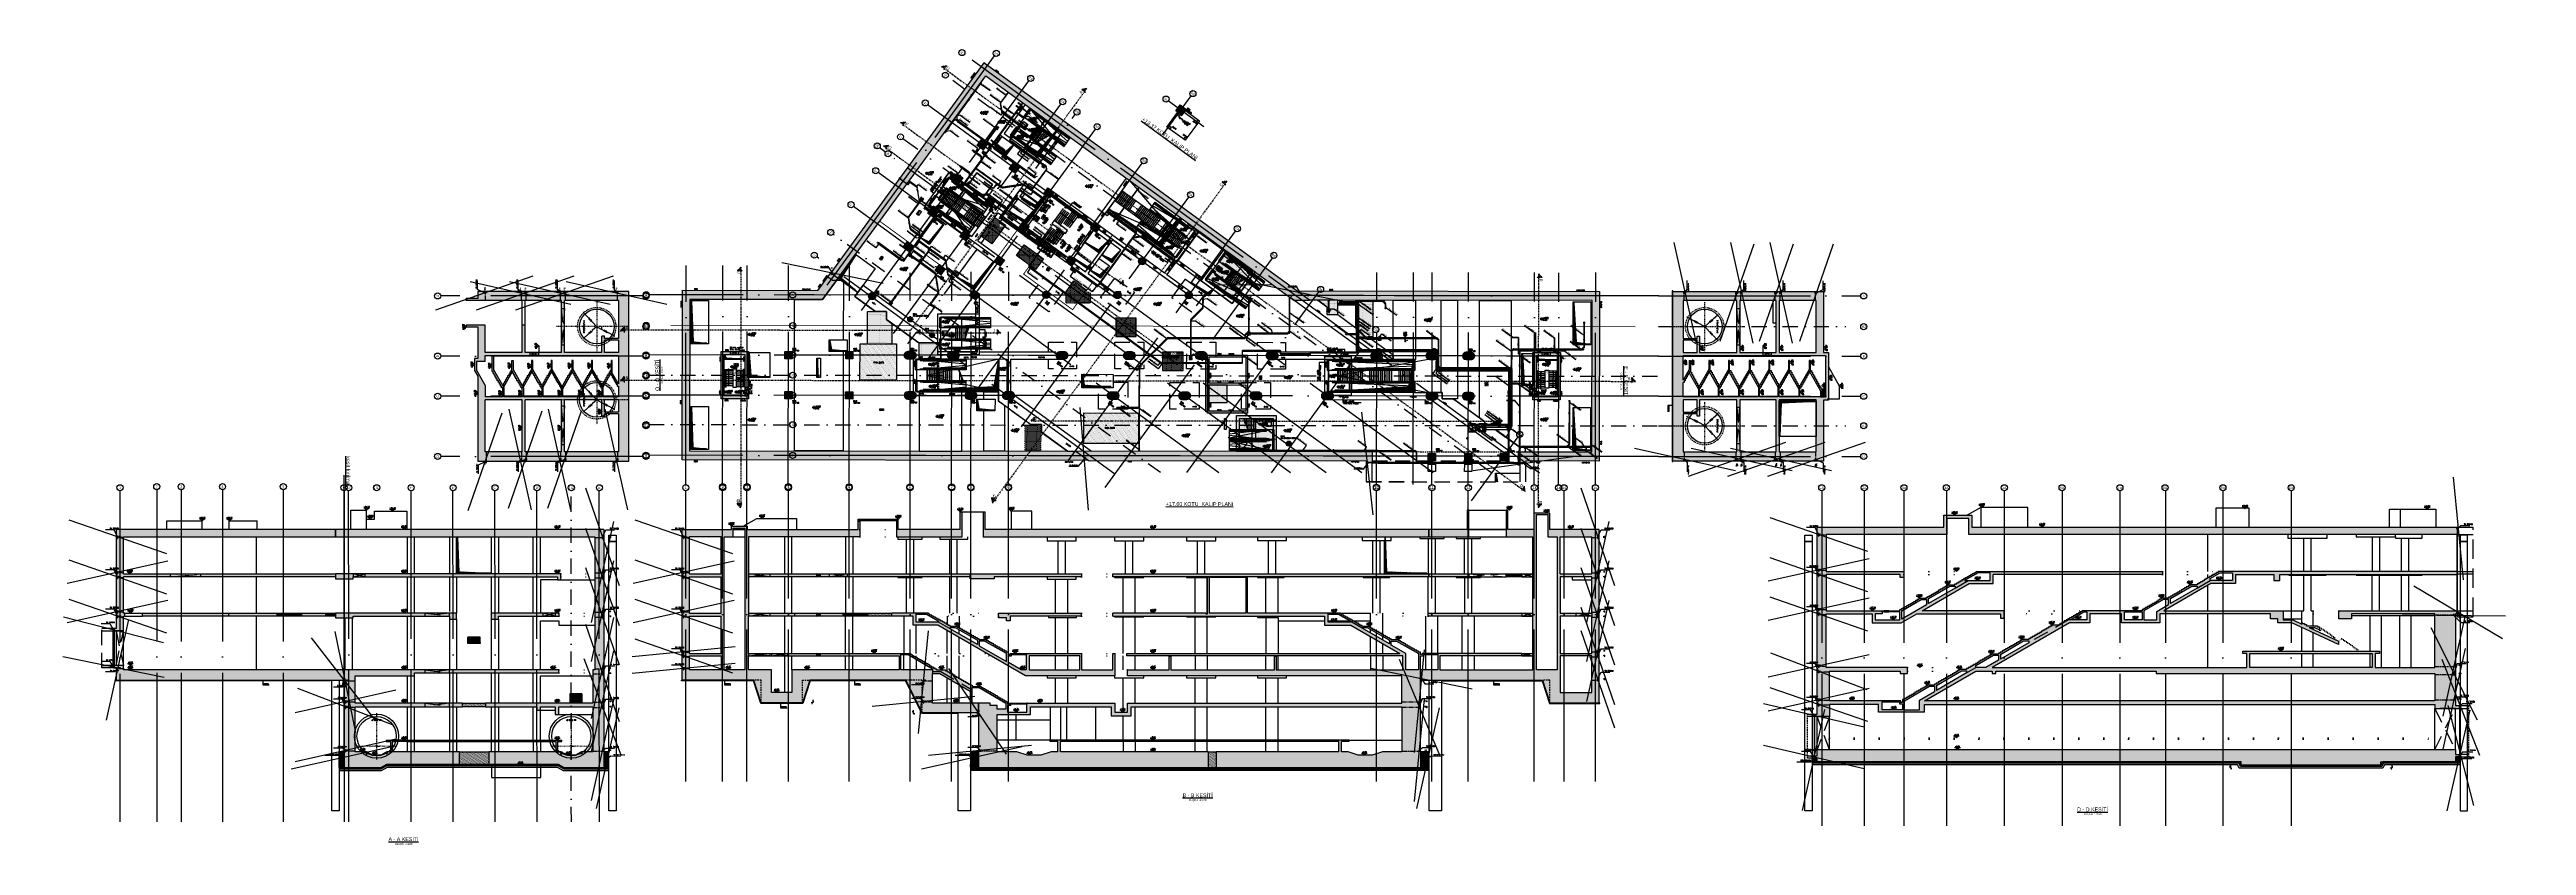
# Model space of a CAD drawing. Header units: millimetres. Extents: x 400382 to 401500, y 4543975 to 4544133.
# Drawn here: x 400618.4 to 401025.5, y 4544002.2 to 4544133.1 of the extents above; entities that cross this region are included whole.
import ezdxf
from ezdxf.enums import TextEntityAlignment as Align

# ---------------------------------------------------------------- set-up
doc = ezdxf.new("R2010")
doc.units = ezdxf.units.MM
for name, pattern in [('ACAD_ISO05W100', [33, 24, -3, 0, -3, 0, -3]), ('AKS', [3, 2.5, -0.25, 0, -0.25]), ('CENTER', [2, 1.25, -0.25, 0.25, -0.25]), ('CIZGI', [0.4, 0.25, -0.15]), ('CONTINU', [0]), ('DASHDOT', [1, 0.5, -0.25, 0, -0.25]), ('DASHDOT2', [0.5, 0.25, -0.125, 0, -0.125]), ('Dot', [4, 0, -4]), ('HIDDEN', [0.375, 0.25, -0.125]), ('HIDDEN2', [4.7625, 3.175, -1.5875]), ('Hidden_2_', [6, 4, -2]), ('UUC-ST-KAL-I05-101-U-000$0$ACAD_ISO05W100', [33, 24, -3, 0, -3, 0, -3])]:
    doc.linetypes.add(name, pattern=pattern)
for name, color, linetype, lineweight in [('A-DETL', 90, 'Continuous', 15), ('A-DETL-GENF', 92, 'Continuous', 9), ('PRT-Geo-Axis', 12, 'DASHDOT', 18), ('PRT-KD-kazik', 172, 'Continuous', 25)]:
    doc.layers.add(name, color=color, linetype=linetype, lineweight=lineweight)
for name, color, linetype in [('aks prota', 2, 'AKS'), ('AXIS', 8, 'DASHDOT2'), ('bosluk prota', 2, 'Continuous'), ('bosluk tarama prota', 8, 'Continuous'), ('boşluk prota', 2, 'Continuous'), ('boşluk taraması prota', 252, 'Continuous'), ('caks prota', 4, 'Continuous'), ('görünüş prota', 4, 'Continuous'), ('iderzi_PROTA', 3, 'Continuous'), ('inşaat derzi prota', 11, 'Continuous'), ('KALIP', 1, 'Continuous'), ('kesik prota', 2, 'CIZGI'), ('kesit prota', 1, 'Continuous'), ('kesit tarama prota', 252, 'Continuous'), ('kiriş boyutu prota', 6, 'Continuous'), ('kiriş prota', 6, 'Continuous'), ('kolon prota', 1, 'Continuous'), ('kolon tarama prota', 252, 'Continuous'), ('KOT', 7, 'Continuous'), ('kot prota', 4, 'Continuous'), ('LINE V2', 7, 'Continuous'), ('lkolon prota', 4, 'Continuous'), ('lperde prota', 4, 'Continuous'), ('merdiven prota', 2, 'Continuous'), ('metraj prota', 2, 'Continuous'), ('not prota', 2, 'Continuous'), ('not yazısı prota', 6, 'Continuous'), ('not çizgisi prota', 4, 'Continuous'), ('OLCU', 5, 'Continuous'), ('perde prota', 1, 'Continuous'), ('PRT-AL-TUNEL_EKSENI', 14, 'DASHDOT2'), ('PRT-CST-rc_level', 6, 'Continuous'), ('PRT-CST-rc_levermark', 4, 'Continuous'), ('PRT-MI-a_fit_drainage', 10, 'Continuous'), ('PRT-MI-ad_dim', 8, 'Continuous'), ('prt-s-taxis', 7, 'Continuous'), ('skesit prota', 7, 'Continuous'), ('st-s_kolon tarama', 252, 'Continuous'), ('st-s_level (kot)', 6, 'Continuous'), ('st-s_levelmark (kot işareti)', 4, 'Continuous'), ('st_s_not yazısı', 6, 'Continuous'), ('st_s_not çizgisi', 4, 'CIZGI'), ('st_s_su tutucu', 2, 'Continuous'), ('st_s_ölçü', 4, 'Continuous'), ('t35 prota', 3, 'Continuous'), ('taks prota', 7, 'Continuous'), ('TARAMA', 8, 'Continuous'), ('temel prota', 6, 'Continuous'), ('tkesit prota', 7, 'Continuous'), ('tkolon prota', 6, 'Continuous'), ('tnot prota', 4, 'Continuous'), ('tperde prota', 6, 'Continuous'), ('tplan prota', 7, 'Continuous'), ('UUC-ST-KAL-I05-101-U-000$0$st_s_su tutucu', 2, 'Continuous'), ('WATER STOP_B', 5, 'Continuous'), ('Yapım Yöntemi$0$st_s_kesit', 7, 'Continuous')]:
    doc.layers.add(name, color=color, linetype=linetype)
doc.styles.add('AKS', font='romanstw.shx', dxfattribs={"height": 25})
doc.styles.add('Arial', font='Arial.ttf')
doc.styles.add('NOT', font='romanstw.shx')
doc.styles.add('OLCU', font='romanstw.shx')
doc.styles.add('PRT-MI-a_Arial', font='Arial.ttf', dxfattribs={"height": 30})
doc.styles.add('Segoe UI Light_1', font='', dxfattribs={"height": 200})
doc.styles.add('SIMPLXTW', font='simplxtw.shx', dxfattribs={"width": 0.6, "height": 125})
doc.styles.get("Standard").update_dxf_attribs({"font": 'Arial.ttf'})
doc.styles.add('TAKS', font='Arial Unicode.ttf')
doc.styles.add('TEXT250', font='romanstw.shx', dxfattribs={"width": 0.8, "height": 25})
doc.styles.add('text25_PROTA', font='Arial.ttf', dxfattribs={"height": 25})
doc.styles.add('TKIRIS', font='romanstw.shx')
doc.styles.add('tkolon', font='romanstw.shx')
doc.styles.add('TNOT', font='romanstw.shx', dxfattribs={"width": 0.8, "height": 250})
doc.styles.add('TSIMPLEX', font='romanstw.shx')
doc.styles.add('TUNNELCONSULT', font='Arial.ttf')
doc.styles.get('Segoe UI Light_1').set_extended_font_data('Segoe UI Light')
doc.dimstyles.new('1-100', dxfattribs={"dimscale": 0.5, "dimtxt": 2, "dimasz": 7.5, "dimexe": 3, "dimexo": 5, "dimgap": 5, "dimtad": 3, "dimdec": 1, "dimlfac": 2, "dimzin": 9, "dimdsep": 46, "dimtxsty": 'Standard', "dimblk": 'OBLIQUE', "dimcen": 0.09, "dimclrd": 3, "dimclre": 3, "dimclrt": 1, "dimadec": 3, "dimazin": 0, "dimtfac": 1, "dimtdec": 1, "dimtofl": 0, "dimtmove": 0, "dimatfit": 3, "dimfxl": 4, "dimtolj": 1, "dimtzin": 0, "dimarcsym": 0})
doc.dimstyles.new('1-50', dxfattribs={"dimtxt": 10, "dimasz": 4, "dimexe": 4, "dimexo": 8, "dimgap": 4, "dimtad": 1, "dimdec": 1, "dimrnd": 0.05, "dimzin": 9, "dimdsep": 46, "dimtxsty": 'OLCU', "dimblk1": 'OBLIQUE', "dimblk2": 'OBLIQUE', "dimsah": 1, "dimcen": 2, "dimdle": 4, "dimclrd": 4, "dimclre": 4, "dimclrt": 3, "dimadec": 1, "dimazin": 0, "dimtfac": 1, "dimtdec": 1, "dimtix": 1, "dimtmove": 2, "dimatfit": 3, "dimldrblk": 'OBLIQUE', "dimfxl": 1, "dimtvp": 1, "dimtolj": 1, "dimtzin": 1, "dimarcsym": 0})
pattern_1 = [(36, (401120.5221, 4543709.65936), (-0.014547592, 0.087543451), [0, -0.079375])]
pattern_2 = [(359.928458, (399108.95614, 4543658.28852), (0.079573161, 0.158650765), [0, -0.15875])]

# ---------------------------------------------------------------- blocks, each defined once
blk = doc.blocks.new('KOTK5')
at = {"layer": 'PRT-CST-rc_levermark'}
blk.add_line((217, 160), (-213, 160), dxfattribs=at)
blk.add_lwpolyline([(130, 130), (-130, 130), (0, 0)], close=True, dxfattribs=at)
at = {"layer": 'PRT-CST-rc_level', "style": 'OLCU'}
blk.add_attdef('000.00', text='', height=90, dxfattribs=at).set_placement((0, 193), align=Align.CENTER)
blk = doc.blocks.new('_Oblique')
at = {"layer": 'st_s_ölçü', "lineweight": -2}
blk.add_line((-0.5, -0.5), (0.5, 0.5), dxfattribs=at)
blk = doc.blocks.new('D')
at = {"layer": 'st_s_su tutucu', "linetype": 'CONTINU', "ltscale": 0.2}
for p, q in [((-39988, 52508), (-39993, 52508)), ((-39993, 52508), (-39993, 52507)), ((-39993, 52507), (-39991, 52506)), ((-39993, 52449), (-39991, 52450)), ((-39993, 52448), (-39993, 52449)), ((-39988, 52448), (-39993, 52448)), ((-39991, 52499), (-39992, 52499)), ((-39992, 52499), (-39992, 52498)), ((-39992, 52498), (-39991, 52498)), ((-39991, 52489), (-39992, 52489)), ((-39992, 52489), (-39992, 52488)), ((-39992, 52488), (-39991, 52488)), ((-39991, 52479), (-39992, 52479)), ((-39992, 52479), (-39992, 52478)), ((-39992, 52478), (-39991, 52478)), ((-39992, 52468), (-39992, 52469)), ((-39992, 52469), (-39991, 52469)), ((-39991, 52468), (-39992, 52468)), ((-39992, 52458), (-39992, 52459)), ((-39992, 52459), (-39991, 52459)), ((-39991, 52458), (-39992, 52458)), ((-39991, 52506), (-39991, 52499)), ((-39991, 52498), (-39991, 52489)), ((-39991, 52488), (-39991, 52479)), ((-39991, 52469), (-39991, 52478)), ((-39991, 52459), (-39991, 52468)), ((-39991, 52450), (-39991, 52458)), ((-39990, 52506), (-39988, 52507)), ((-39990, 52499), (-39990, 52506)), ((-39989, 52499), (-39990, 52499)), ((-39990, 52489), (-39990, 52498)), ((-39990, 52498), (-39989, 52498)), ((-39989, 52489), (-39990, 52489)), ((-39990, 52479), (-39990, 52488)), ((-39990, 52488), (-39989, 52488)), ((-39989, 52479), (-39990, 52479)), ((-39990, 52478), (-39989, 52478)), ((-39990, 52478), (-39990, 52469)), ((-39990, 52469), (-39989, 52469)), ((-39989, 52468), (-39990, 52468)), ((-39990, 52468), (-39990, 52459)), ((-39990, 52459), (-39989, 52459)), ((-39989, 52458), (-39990, 52458)), ((-39990, 52458), (-39990, 52450)), ((-39990, 52450), (-39988, 52449)), ((-39989, 52498), (-39989, 52499)), ((-39989, 52488), (-39989, 52489)), ((-39989, 52478), (-39989, 52479)), ((-39989, 52469), (-39989, 52468)), ((-39989, 52459), (-39989, 52458)), ((-39988, 52507), (-39988, 52508)), ((-39988, 52449), (-39988, 52448))]:
    blk.add_line(p, q, dxfattribs=at)
blk = doc.blocks.new('KESITKOT')
at = {"layer": 'KOT', "linetype": 'Continuous'}
h = blk.add_hatch(dxfattribs=at)
h.set_pattern_fill('ANSI31', color=5, scale=200, angle=45, style=0)
h.set_pattern_definition([(90, (63253.653, -35392.017), (25, 5e-15), [])])
h.paths.add_polyline_path([(-150, 260), (0, 260), (0, 0)])
at = {"layer": 'KOT', "color": 4, "linetype": 'Continuous'}
for p, q in [((75, 260), (-150, 260)), ((0, 0), (-150, 260)), ((0, 0), (0, 520)), ((0, 0), (1000, 0))]:
    blk.add_line(p, q, dxfattribs=at)
at = {"layer": 'KOT', "color": 7, "linetype": 'Continuous', "style": 'SIMPLXTW', "width": 0.7}
blk.add_attdef('%%P0.000', (216, 100), '', height=200, dxfattribs=at)
blk = doc.blocks.new('A$C05c5180b')
at = {"layer": 'AXIS', "color": 8, "linetype": 'DASHDOT', "ltscale": 3}
blk.add_line((909, 7722), (909, 60), dxfattribs=at)
at = {"layer": 'KALIP'}
for p, q in [((-1158, 1480), (-1585, 1325)), ((-955, 1324), (-806, 1383)), ((-806, 1383), (-459, 1183)), ((-435, 1024), (-459, 1183)), ((2254, 1024), (2278, 1183)), ((2624, 1383), (2278, 1183)), ((2774, 1324), (2624, 1383)), ((2977, 1480), (3404, 1325))]:
    blk.add_line(p, q, dxfattribs=at)
at = {"layer": 'KALIP', "elevation": 0}
for points in [[(-638, 1333), (-658, 1298), (-606, 1268), (-586, 1303)], [(2457, 1333), (2477, 1298), (2425, 1268), (2405, 1303)]]:
    blk.add_lwpolyline(points, close=True, dxfattribs=at)
at = {"layer": 'KALIP'}
for radius in [3625, 3225]:
    blk.add_circle((909, 3955), radius, dxfattribs=at)
at = {"layer": 'LINE V2', "color": 4, "elevation": 0}
for points in [[(-861, 1086, 1), (-818, 1061), (-696, 1274, -0.4142136), (-668, 1281), (-616, 1251, -0.4142136), (-609, 1224), (-731, 1011, 1), (-688, 986, -1)], [(2680, 1086, -1), (2637, 1061), (2514, 1274, 0.4142136), (2487, 1281), (2435, 1251, 0.4142136), (2428, 1224), (2550, 1011, -1), (2507, 986, 1)]]:
    blk.add_lwpolyline(points, format="xyb", dxfattribs=at)
for points in [[(-729, 1316), (-556, 1216), (-546, 1233), (-719, 1333)], [(2548, 1316), (2374, 1216), (2364, 1233), (2538, 1333)]]:
    blk.add_lwpolyline(points, close=True, dxfattribs=at)
at = {"layer": 'PRT-Geo-Axis', "linetype": 'DASHDOT', "ltscale": 3}
blk.add_line((4252, 2280), (-2415, 2280), dxfattribs=at)
at = {"layer": 'WATER STOP_B', "color": 3}
for points in [[(-1339, 1405, 0.5773503), (-1339, 1408), (-1368, 1436, 0.5773503), (-1371, 1435), (-1378, 1408, -0.5773503), (-1381, 1407), (-1419, 1444), (-1424, 1439), (-1427, 1443), (-1422, 1447), (-1450, 1474), (-1454, 1469), (-1458, 1472), (-1453, 1477), (-1470, 1493), (-1488, 1490), (-1492, 1494), (-1467, 1520), (-1463, 1515), (-1466, 1498), (-1449, 1481), (-1444, 1486), (-1441, 1483), (-1445, 1478), (-1418, 1452), (-1414, 1457), (-1410, 1453), (-1415, 1448), (-1383, 1418, 0.5773503), (-1380, 1419), (-1374, 1445, -0.5773503), (-1370, 1446), (-1329, 1405, -0.5773503), (-1330, 1402), (-1355, 1395, 0.5773503), (-1356, 1392), (-1324, 1361), (-1320, 1366), (-1316, 1363), (-1321, 1358), (-1294, 1332), (-1289, 1337), (-1285, 1333), (-1290, 1328), (-1273, 1312), (-1255, 1316), (-1251, 1312), (-1276, 1286), (-1280, 1290), (-1277, 1308), (-1294, 1324), (-1299, 1319), (-1302, 1323), (-1298, 1327), (-1325, 1354), (-1330, 1349), (-1333, 1352), (-1328, 1357), (-1366, 1394, -0.5773503), (-1366, 1397)], [(3158, 1405, -0.5773503), (3157, 1408), (3186, 1436, -0.5773503), (3190, 1435), (3196, 1408, 0.5773503), (3200, 1407), (3238, 1444), (3242, 1439), (3246, 1443), (3241, 1447), (3268, 1474), (3273, 1469), (3277, 1472), (3272, 1477), (3289, 1493), (3307, 1490), (3311, 1494), (3286, 1520), (3282, 1515), (3285, 1498), (3268, 1481), (3263, 1486), (3260, 1483), (3264, 1478), (3237, 1452), (3232, 1457), (3229, 1453), (3234, 1448), (3202, 1418, -0.5773503), (3199, 1419), (3193, 1445, 0.5773503), (3189, 1446), (3148, 1405, 0.5773503), (3148, 1402), (3174, 1395, -0.5773503), (3174, 1392), (3143, 1361), (3138, 1366), (3135, 1363), (3140, 1358), (3112, 1332), (3108, 1337), (3104, 1333), (3109, 1328), (3092, 1312), (3074, 1316), (3070, 1312), (3095, 1286), (3099, 1290), (3096, 1308), (3113, 1324), (3118, 1319), (3121, 1323), (3117, 1327), (3144, 1354), (3148, 1349), (3152, 1352), (3147, 1357), (3185, 1394, 0.5773503), (3184, 1397)]]:
    blk.add_lwpolyline(points, format="xyb", close=True, dxfattribs=at)
at = {"layer": 'OLCU'}
ref = blk.add_blockref('KESITKOT', (909, 2280), dxfattribs=dict(at, xscale=0.4999999999987873, yscale=0.4999999999987873, zscale=0.4999999999987873))
ref.add_attrib('%%P0.000', '%%P0.000 (R.Ü.K)', (1017, 2330), dxfattribs={"layer": 'KOT', "color": 1, "linetype": 'Continuous', "height": 100, "style": 'TUNNELCONSULT'})
at = {"layer": 'not prota', "style": 'TEXT250', "width": 0.7}
blk.add_text('A2 TÜNEL TİPİ', height=200, dxfattribs=at).set_placement((891, 6585), align=Align.MIDDLE_CENTER)
blk = doc.blocks.new('*D9')
at = {"layer": 'DEFPOINTS', "color": 0, "transparency": 16777216}
for p in [(-456, 110), (-266, -103)]:
    blk.add_point(p, dxfattribs=at)
at = {"layer": 'st_s_ölçü', "color": 4, "lineweight": -2, "transparency": 16777216}
for p, q in [((-461, 116), (-390, 36)), ((-260, -109), (-332, -29))]:
    blk.add_line(p, q, dxfattribs=at)
at = {"layer": 'st_s_ölçü', "color": 4, "lineweight": -2, "transparency": 16777216, "xscale": 8, "yscale": 8, "zscale": 8, "rotation": 131.8058995973175}
blk.add_blockref('_Oblique', (-456, 110), dxfattribs=at)
at = {"layer": 'st_s_ölçü', "color": 3, "transparency": 16777216, "insert": (-361, 3), "char_height": 20, "attachment_point": 5, "rotation": 311.8059, "style": 'OLCU'}
blk.add_mtext('\\A1;R285', dxfattribs=at)
blk = doc.blocks.new('*D10')
at = {"layer": 'DEFPOINTS', "color": 0, "transparency": 16777216}
for p in [(-36, 113), (-266, -103)]:
    blk.add_point(p, dxfattribs=at)
at = {"layer": 'st_s_ölçü', "color": 4, "lineweight": -2, "transparency": 16777216}
for p, q in [((-31, 118), (-121, 34)), ((-272, -108), (-182, -24))]:
    blk.add_line(p, q, dxfattribs=at)
at = {"layer": 'st_s_ölçü', "color": 4, "lineweight": -2, "transparency": 16777216, "xscale": 8, "yscale": 8, "zscale": 8, "rotation": 43.24583088137385}
blk.add_blockref('_Oblique', (-36, 113), dxfattribs=at)
at = {"layer": 'st_s_ölçü', "color": 3, "transparency": 16777216, "insert": (-151, 5), "char_height": 20, "attachment_point": 5, "rotation": 43.2458, "style": 'OLCU'}
blk.add_mtext('\\A1;R315', dxfattribs=at)
blk = doc.blocks.new('*D11')
at = {"layer": 'DEFPOINTS', "color": 0, "transparency": 16777216}
for p in [(-421, -394), (-266, -103)]:
    blk.add_point(p, dxfattribs=at)
at = {"layer": 'lkolon prota', "color": 4, "lineweight": -2, "transparency": 16777216}
for p, q in [((-425, -401), (-364, -287)), ((-262, -96), (-323, -210))]:
    blk.add_line(p, q, dxfattribs=at)
at = {"layer": 'lkolon prota', "color": 4, "lineweight": -2, "transparency": 16777216, "xscale": 8, "yscale": 8, "zscale": 8, "rotation": 241.9351701811658}
blk.add_blockref('_Oblique', (-421, -394), dxfattribs=at)
at = {"layer": 'lkolon prota', "color": 3, "transparency": 16777216, "insert": (-343, -248), "char_height": 20, "attachment_point": 5, "rotation": 61.9352, "style": 'OLCU'}
blk.add_mtext('\\A1;R330', dxfattribs=at)
blk = doc.blocks.new('Flow Direction - Flow Direction _25mm_-1035271-_17_70 m  ARA KAT')
at = {"layer": 'TARAMA'}
blk.add_hatch(color=256, dxfattribs=at).paths.add_polyline_path([(0, 0), (-117, -78), (-117, -30), (-400, -30), (-400, 30), (-117, 30), (-117, 78)], flags=0)
for p, q in [((-117, 30), (-400, 30)), ((-400, 30), (-400, -30)), ((-117, 30), (-400, 30)), ((-400, 30), (-400, -30)), ((0, 0), (-117, 78)), ((-117, 78), (-117, 30)), ((-117, 78), (0, 0)), ((-117, 30), (-117, 78)), ((-117, -78), (0, 0)), ((-117, -78), (0, 0)), ((-400, -30), (-117, -30)), ((-117, -30), (-400, -30)), ((-117, -30), (-117, -78)), ((-117, -30), (-117, -78))]:
    blk.add_line(p, q, dxfattribs=at)
blk = doc.blocks.new('Riser Direction1 - Flow Direction _25mm_ 2-2155046-_17_70 m  ARA KAT')
at = {"layer": 'A-DETL-GENF'}
blk.add_hatch(color=256, dxfattribs=at).paths.add_polyline_path([(0, 0), (118, 0), (96, -38), (355, -188), (340, -214), (81, -64), (59, -102)], flags=0)
for p, q in [((0, 0), (59, -102)), ((118, 0), (0, 0)), ((118, 0), (0, 0)), ((59, -102), (0, 0)), ((59, -102), (81, -64)), ((81, -64), (59, -102)), ((81, -64), (340, -214)), ((81, -64), (340, -214)), ((96, -38), (118, 0)), ((96, -38), (118, 0)), ((355, -188), (96, -38)), ((96, -38), (355, -188)), ((340, -214), (355, -188)), ((340, -214), (355, -188))]:
    blk.add_line(p, q, dxfattribs=at)
blk = doc.blocks.new('17.60 mekanik')
at = {"layer": 'kolon tarama prota'}
for points in [[(136193, 67129), (136204, 67118), (136206, 67122)], [(136527, 66819), (136516, 66829), (136513, 66826)], [(136635, 66968), (136621, 66963), (136623, 66960)], [(135808, 66600), (135823, 66603), (135822, 66607)], [(135823, 66509), (135834, 66520), (135831, 66522)], [(136449, 66390), (136438, 66400), (136436, 66397)], [(136556, 66650), (136545, 66639), (136548, 66637)], [(136749, 66619), (136738, 66629), (136735, 66626)], [(136794, 66362), (136805, 66352), (136807, 66355)], [(136843, 66748), (136854, 66738), (136856, 66741)], [(136894, 66576), (136909, 66577), (136908, 66581)], [(136921, 66384), (136932, 66395), (136928, 66398)], [(135624, 66346), (135639, 66347), (135638, 66351)], [(136108, 66002), (136118, 66013), (136115, 66015)], [(136262, 65949), (136273, 65939), (136275, 65942)], [(136414, 66158), (136425, 66148), (136428, 66151)], [(136861, 66060), (136850, 66049), (136854, 66047)], [(136884, 66044), (136873, 66033), (136876, 66030)], [(135893, 65746), (135883, 65735), (135886, 65733)], [(136007, 65598), (136018, 65588), (136020, 65591)], [(136195, 65856), (136206, 65846), (136208, 65849)], [(137072, 65602), (137082, 65613), (137079, 65615)], [(137268, 65707), (137279, 65697), (137282, 65700)], [(135033, 65513), (135023, 65502), (135026, 65499)], [(135144, 65432), (135155, 65443), (135151, 65445)], [(135170, 65151), (135159, 65162), (135156, 65158)], [(135211, 65209), (135222, 65198), (135225, 65201)], [(135962, 65460), (135973, 65471), (135970, 65473)], [(136330, 65292), (136340, 65303), (136337, 65305)], [(136440, 65453), (136429, 65442), (136433, 65440)], [(136491, 65465), (136501, 65476), (136498, 65479)], [(136516, 65156), (136527, 65167), (136523, 65170)], [(136668, 65272), (136657, 65283), (136655, 65280)], [(136689, 65138), (136700, 65128), (136702, 65131)], [(136888, 65473), (136877, 65483), (136874, 65480)], [(136920, 65324), (136910, 65313), (136913, 65311)], [(137052, 65409), (137041, 65419), (137038, 65416)], [(137058, 65361), (137048, 65350), (137051, 65348)], [(138785, 65407), (138785, 65392), (138789, 65393)], [(135013, 64918), (135002, 64929), (135000, 64926)], [(135452, 64933), (135463, 64922), (135466, 64926)], [(135551, 64993), (135562, 64982), (135564, 64986)], [(136449, 65068), (136438, 65079), (136436, 65075)], [(136551, 64908), (136541, 64897), (136544, 64895)], [(136609, 65028), (136620, 65018), (136622, 65021)], [(138307, 65009), (138297, 64998), (138300, 64996)], [(138462, 64962), (138473, 64952), (138475, 64955)], [(138473, 64889), (138462, 64878), (138466, 64876)], [(139616, 64822), (139605, 64811), (139609, 64809)], [(134525, 64498), (134515, 64487), (134518, 64484)], [(135035, 64358), (135024, 64369), (135022, 64366)], [(135187, 64535), (135177, 64524), (135180, 64522)], [(135180, 64638), (135190, 64649), (135187, 64651)], [(135207, 64596), (135192, 64595), (135193, 64591)], [(135264, 64673), (135253, 64684), (135251, 64681)], [(135337, 64367), (135348, 64357), (135350, 64360)], [(135357, 64412), (135368, 64423), (135364, 64425)], [(137153, 64569), (137163, 64579), (137160, 64582)], [(137160, 64490), (137171, 64501), (137167, 64504)], [(138513, 64345), (138524, 64335), (138527, 64338)], [(138559, 64408), (138574, 64411), (138572, 64415)], [(138619, 64491), (138630, 64481), (138632, 64484)], [(138690, 64589), (138701, 64579), (138704, 64582)], [(138743, 64692), (138754, 64703), (138751, 64706)], [(138892, 64584), (138902, 64595), (138899, 64598)], [(139738, 64641), (139749, 64630), (139752, 64634)], [(134948, 64239), (134937, 64250), (134935, 64246)], [(135044, 64306), (135055, 64317), (135052, 64319)], [(135215, 64235), (135229, 64230), (135230, 64234)], [(135456, 63992), (135467, 63982), (135469, 63985)], [(135580, 64250), (135590, 64261), (135587, 64264)], [(135719, 63945), (135708, 63934), (135712, 63932)], [(135760, 64015), (135770, 64026), (135767, 64028)], [(137019, 64101), (137009, 64090), (137012, 64087)], [(137747, 64075), (137737, 64064), (137740, 64062)], [(139405, 64212), (139394, 64201), (139397, 64199)], [(140392, 64258), (140381, 64247), (140385, 64245)], [(140622, 64091), (140611, 64080), (140615, 64078)], [(134728, 63529), (134717, 63539), (134715, 63536)], [(135379, 63508), (135390, 63498), (135392, 63501)], [(135503, 63695), (135492, 63705), (135489, 63702)], [(138105, 63815), (138095, 63804), (138098, 63802)], [(138130, 63818), (138144, 63824), (138142, 63827)], [(139852, 63591), (139867, 63591), (139866, 63595)], [(140606, 63596), (140617, 63586), (140619, 63589)], [(142394, 63524), (142405, 63513), (142407, 63516)], [(142413, 63565), (142424, 63555), (142426, 63558)], [(139651, 63232), (139667, 63231), (139666, 63235)], [(141273, 63373), (141284, 63363), (141287, 63366)], [(141918, 63431), (141933, 63430), (141933, 63434)], [(142378, 63208), (142389, 63198), (142391, 63201)], [(142393, 63248), (142404, 63238), (142406, 63241)], [(142408, 63291), (142419, 63280), (142421, 63283)], [(142853, 63464), (142864, 63453), (142866, 63456)], [(139260, 62939), (139249, 62950), (139247, 62947)], [(140521, 62949), (140510, 62960), (140508, 62956)], [(140606, 63046), (140598, 63032), (140602, 63031)], [(140947, 63026), (140936, 63037), (140934, 63033)], [(140993, 63026), (140993, 63041), (140989, 63041)], [(141273, 63071), (141284, 63060), (141287, 63063)], [(142143, 62716), (142133, 62705), (142136, 62702)], [(142224, 63018), (142213, 63029), (142211, 63026)], [(142428, 63063), (142438, 63074), (142435, 63076)], [(142441, 62951), (142452, 62941), (142454, 62944)], [(142697, 62755), (142708, 62744), (142710, 62747)], [(142733, 62941), (142743, 62952), (142740, 62955)], [(142792, 62736), (142803, 62725), (142805, 62729)], [(143688, 62951), (143677, 62962), (143675, 62959)], [(144926, 62734), (144916, 62744), (144913, 62741)], [(144943, 62966), (144932, 62977), (144930, 62974)], [(145317, 63034), (145306, 63044), (145304, 63041)], [(145604, 62751), (145615, 62741), (145617, 62744)], [(145629, 62956), (145618, 62966), (145616, 62963)], [(145785, 62751), (145796, 62741), (145798, 62744)], [(146067, 62771), (146056, 62782), (146053, 62779)], [(146118, 62999), (146107, 63010), (146105, 63007)], [(138808, 62471), (138797, 62460), (138800, 62458)], [(139152, 62551), (139142, 62540), (139145, 62537)], [(139186, 62541), (139175, 62530), (139179, 62528)], [(139651, 62641), (139663, 62651), (139660, 62654)], [(140500, 62682), (140511, 62672), (140514, 62675)], [(143724, 62504), (143713, 62493), (143716, 62491)], [(143732, 62442), (143721, 62431), (143724, 62428)], [(143748, 62423), (143737, 62412), (143741, 62410)], [(144889, 62462), (144878, 62472), (144876, 62469)], [(145060, 62672), (145071, 62661), (145073, 62665)], [(144914, 62208), (144903, 62197), (144906, 62195)], [(145043, 62199), (145054, 62189), (145057, 62192)], [(145060, 62207), (145075, 62206), (145075, 62210)], [(145876, 61906), (145887, 61895), (145890, 61899)], [(138466, 61800), (138477, 61790), (138479, 61793)], [(138808, 61798), (138819, 61787), (138821, 61790)], [(144507, 61496), (144497, 61485), (144500, 61483)], [(144611, 61516), (144621, 61527), (144618, 61530)], [(144641, 61531), (144651, 61542), (144648, 61545)], [(144676, 61565), (144687, 61576), (144683, 61578)], [(144878, 61496), (144889, 61486), (144891, 61489)], [(138808, 61113), (138797, 61123), (138794, 61120)], [(140417, 61096), (140428, 61107), (140424, 61110)], [(140487, 61096), (140497, 61107), (140494, 61110)], [(141493, 61096), (141503, 61107), (141500, 61110)], [(142499, 61096), (142509, 61107), (142506, 61110)], [(142740, 61096), (142751, 61086), (142754, 61089)], [(143332, 61096), (143321, 61107), (143319, 61104)], [(144878, 61388), (144868, 61377), (144871, 61375)], [(145041, 61073), (145052, 61063), (145055, 61066)], [(145146, 61170), (145157, 61160), (145159, 61163)], [(145859, 61170), (145870, 61160), (145873, 61163)], [(145876, 61221), (145865, 61232), (145863, 61229)], [(146125, 61170), (146119, 61184), (146116, 61182)], [(146154, 61112), (146165, 61101), (146167, 61105)], [(146236, 61208), (146247, 61198), (146249, 61201)], [(144878, 60904), (144867, 60914), (144865, 60911)]]:
    blk.add_hatch(color=256, dxfattribs=at).paths.add_polyline_path(points, flags=0)
for p, q in [((136192, 67133), (135803, 66598)), ((135808, 66594), (136197, 67130)), ((136193, 67135), (136192, 67133)), ((136198, 67143), (136193, 67137)), ((136193, 67137), (136198, 67143)), ((136193, 67137), (136200, 67132)), ((136200, 67132), (136193, 67137)), ((136193, 67137), (136193, 67137)), ((136193, 67129), (136204, 67118)), ((136206, 67122), (136193, 67129)), ((136193, 67129), (136350, 67015)), ((136196, 67140), (136196, 67139)), ((136197, 67140), (136196, 67140)), ((136196, 67139), (136196, 67140)), ((136196, 67140), (136197, 67140)), ((136196, 67140), (136196, 67140)), ((136196, 67140), (136196, 67140)), ((136196, 67139), (136196, 67139)), ((136197, 67135), (136196, 67135)), ((136196, 67135), (136197, 67135)), ((136196, 67135), (136196, 67135)), ((136198, 67139), (136197, 67140)), ((136197, 67140), (136198, 67139)), ((136197, 67140), (136197, 67140)), ((136197, 67140), (136197, 67140)), ((136197, 67139), (136197, 67138)), ((136197, 67138), (136197, 67139)), ((136197, 67139), (136197, 67139)), ((136197, 67138), (136197, 67138)), ((136197, 67136), (136197, 67136)), ((136197, 67136), (136197, 67136)), ((136197, 67136), (136197, 67136)), ((136197, 67136), (136197, 67136)), ((136197, 67134), (136198, 67135)), ((136198, 67135), (136197, 67134)), ((136197, 67135), (136197, 67135)), ((136197, 67134), (136197, 67134)), ((136197, 67129), (136198, 67131)), ((136205, 67139), (136198, 67143)), ((136198, 67143), (136205, 67139)), ((136198, 67143), (136198, 67143)), ((136199, 67139), (136198, 67139)), ((136198, 67139), (136199, 67139)), ((136198, 67139), (136198, 67139)), ((136198, 67139), (136198, 67139)), ((136198, 67138), (136198, 67138)), ((136198, 67138), (136198, 67137)), ((136198, 67137), (136198, 67138)), ((136198, 67138), (136198, 67138)), ((136198, 67138), (136198, 67138)), ((136198, 67138), (136198, 67138)), ((136198, 67138), (136198, 67138)), ((136198, 67137), (136198, 67137)), ((136198, 67135), (136198, 67136)), ((136198, 67136), (136198, 67135)), ((136198, 67136), (136198, 67136)), ((136198, 67135), (136198, 67135)), ((136198, 67135), (136198, 67135)), ((136199, 67139), (136199, 67139)), ((136199, 67139), (136199, 67139)), ((136199, 67139), (136199, 67139)), ((136199, 67139), (136199, 67139)), ((136199, 67139), (136199, 67139)), ((136199, 67137), (136200, 67137)), ((136199, 67136), (136199, 67137)), ((136199, 67137), (136199, 67136)), ((136200, 67137), (136199, 67137)), ((136199, 67137), (136199, 67137)), ((136199, 67137), (136199, 67137)), ((136199, 67136), (136199, 67136)), ((136201, 67141), (136200, 67141)), ((136200, 67141), (136201, 67141)), ((136200, 67141), (136200, 67141)), ((136200, 67140), (136200, 67140)), ((136200, 67140), (136200, 67140)), ((136200, 67140), (136200, 67140)), ((136200, 67140), (136200, 67140)), ((136200, 67132), (136205, 67139)), ((136205, 67139), (136200, 67132)), ((136200, 67138), (136200, 67138)), ((136200, 67137), (136200, 67138)), ((136200, 67138), (136200, 67137)), ((136200, 67138), (136200, 67138)), ((136200, 67138), (136200, 67138)), ((136200, 67138), (136200, 67138)), ((136200, 67138), (136200, 67138)), ((136200, 67137), (136200, 67137)), ((136200, 67137), (136200, 67137)), ((136200, 67136), (136201, 67136)), ((136201, 67136), (136200, 67136)), ((136200, 67136), (136200, 67136)), ((136200, 67132), (136200, 67132)), ((136201, 67141), (136201, 67141)), ((136201, 67140), (136202, 67140)), ((136202, 67140), (136201, 67140)), ((136201, 67140), (136201, 67140)), ((136201, 67139), (136201, 67139)), ((136201, 67139), (136201, 67139)), ((136201, 67139), (136201, 67139)), ((136201, 67139), (136201, 67139)), ((136201, 67137), (136201, 67137)), ((136201, 67137), (136201, 67137)), ((136201, 67137), (136201, 67137)), ((136201, 67137), (136201, 67137)), ((136201, 67136), (136201, 67136)), ((136201, 67135), (136202, 67135)), ((136202, 67135), (136201, 67135)), ((136201, 67135), (136201, 67135)), ((136202, 67140), (136202, 67140)), ((136202, 67136), (136202, 67136)), ((136202, 67136), (136202, 67136)), ((136202, 67136), (136202, 67136)), ((136202, 67136), (136202, 67136)), ((136202, 67135), (136202, 67135)), ((136204, 67118), (136206, 67122)), ((136205, 67139), (136205, 67139)), ((136350, 67015), (136227, 67104)), ((136351, 66946), (136486, 66848)), ((136527, 66819), (136351, 66946)), ((136596, 66948), (136452, 67052)), ((136516, 66829), (136513, 66826)), ((136513, 66826), (136527, 66819)), ((136527, 66819), (136516, 66829)), ((136516, 66804), (136516, 66801)), ((136517, 66801), (136538, 66666)), ((136521, 66818), (136519, 66816)), ((136635, 66975), (136521, 66818)), ((136525, 66802), (136525, 66806)), ((136547, 66667), (136525, 66802)), ((136526, 66810), (136528, 66813)), ((136528, 66813), (136642, 66970)), ((136635, 66968), (136596, 66948)), ((136635, 66968), (136621, 66963)), ((136621, 66963), (136623, 66960)), ((136623, 66960), (136635, 66968)), ((136637, 66978), (136635, 66975)), ((136644, 66987), (136639, 66980)), ((136639, 66980), (136644, 66987)), ((136639, 66980), (136645, 66975)), ((136645, 66975), (136639, 66980)), ((136639, 66980), (136639, 66980)), ((136641, 66983), (136642, 66982)), ((136642, 66982), (136641, 66983)), ((136641, 66983), (136641, 66983)), ((136642, 66983), (136642, 66984)), ((136642, 66984), (136642, 66983)), ((136642, 66984), (136642, 66984)), ((136642, 66983), (136642, 66983)), ((136642, 66982), (136643, 66982)), ((136643, 66982), (136642, 66982)), ((136642, 66982), (136642, 66982)), ((136642, 66982), (136642, 66982)), ((136642, 66979), (136642, 66978)), ((136642, 66978), (136642, 66979)), ((136642, 66979), (136642, 66979)), ((136642, 66978), (136642, 66978)), ((136642, 66970), (136644, 66973)), ((136643, 66983), (136643, 66983)), ((136643, 66983), (136643, 66983)), ((136643, 66983), (136643, 66983)), ((136643, 66983), (136643, 66983)), ((136643, 66982), (136643, 66982)), ((136643, 66981), (136644, 66981)), ((136644, 66981), (136643, 66980)), ((136643, 66980), (136644, 66981)), ((136644, 66981), (136643, 66981)), ((136643, 66981), (136643, 66981)), ((136643, 66980), (136643, 66979)), ((136643, 66979), (136643, 66980)), ((136643, 66980), (136643, 66980)), ((136643, 66980), (136643, 66980)), ((136643, 66979), (136644, 66979)), ((136644, 66979), (136643, 66979)), ((136643, 66979), (136643, 66979)), ((136643, 66979), (136643, 66979)), ((136643, 66978), (136643, 66978)), ((136643, 66978), (136643, 66978)), ((136643, 66978), (136643, 66978)), ((136643, 66978), (136643, 66978)), ((136650, 66982), (136644, 66987)), ((136644, 66987), (136650, 66982)), ((136644, 66987), (136644, 66987)), ((136644, 66982), (136644, 66982)), ((136645, 66982), (136644, 66982)), ((136644, 66982), (136645, 66982)), ((136644, 66982), (136644, 66982)), ((136644, 66982), (136644, 66982)), ((136644, 66982), (136644, 66982)), ((136644, 66982), (136644, 66982)), ((136644, 66981), (136644, 66981)), ((136644, 66981), (136644, 66981)), ((136644, 66980), (136644, 66980)), ((136644, 66980), (136644, 66980)), ((136644, 66980), (136644, 66980)), ((136644, 66980), (136644, 66980)), ((136644, 66979), (136644, 66979)), ((136645, 66983), (136645, 66983)), ((136645, 66983), (136645, 66983)), ((136645, 66983), (136645, 66983)), ((136645, 66983), (136645, 66983)), ((136645, 66975), (136650, 66982)), ((136645, 66981), (136646, 66982)), ((136650, 66982), (136645, 66975)), ((136646, 66982), (136645, 66981)), ((136645, 66982), (136645, 66982)), ((136646, 66981), (136645, 66981)), ((136645, 66981), (136646, 66981)), ((136645, 66981), (136645, 66981)), ((136645, 66981), (136645, 66981)), ((136645, 66980), (136645, 66980)), ((136645, 66980), (136645, 66980)), ((136645, 66980), (136645, 66980)), ((136645, 66980), (136645, 66980)), ((136645, 66975), (136645, 66975)), ((136646, 66984), (136646, 66984)), ((136646, 66984), (136646, 66984)), ((136646, 66984), (136646, 66984)), ((136646, 66984), (136646, 66984)), ((136646, 66982), (136646, 66983)), ((136646, 66983), (136646, 66982)), ((136646, 66983), (136646, 66983)), ((136646, 66982), (136646, 66982)), ((136646, 66982), (136646, 66982)), ((136646, 66981), (136646, 66981)), ((136647, 66980), (136646, 66980)), ((136646, 66980), (136647, 66980)), ((136646, 66980), (136646, 66980)), ((136646, 66979), (136646, 66979)), ((136646, 66979), (136646, 66979)), ((136646, 66979), (136646, 66979)), ((136646, 66979), (136646, 66979)), ((136647, 66983), (136647, 66984)), ((136647, 66984), (136647, 66983)), ((136647, 66984), (136647, 66984)), ((136647, 66983), (136647, 66983)), ((136648, 66979), (136647, 66980)), ((136647, 66980), (136648, 66979)), ((136647, 66980), (136647, 66980)), ((136647, 66980), (136647, 66980)), ((136647, 66979), (136647, 66978)), ((136647, 66978), (136647, 66979)), ((136647, 66979), (136647, 66979)), ((136647, 66978), (136647, 66978)), ((136648, 66979), (136648, 66979)), ((136650, 66982), (136650, 66982)), ((136795, 66760), (136792, 66762)), ((136823, 66800), (136826, 66798)), ((136827, 66798), (136833, 66793)), ((136834, 66808), (136830, 66811)), ((136833, 66793), (136836, 66790)), ((136840, 66803), (136834, 66808)), ((136839, 66786), (136840, 66781)), ((136844, 66801), (136840, 66803)), ((136840, 66782), (136841, 66777)), ((136841, 66777), (136841, 66772)), ((136842, 66772), (136844, 66759)), ((136852, 66783), (136852, 66788)), ((136853, 66778), (136852, 66783)), ((136854, 66774), (136853, 66779)), ((136855, 66775), (136853, 66773)), ((136853, 66773), (136853, 66774)), ((136853, 66752), (136864, 66768)), ((136857, 66779), (136854, 66775)), ((136861, 66782), (136858, 66778)), ((136861, 66782), (136858, 66778)), ((136865, 66767), (136867, 66771)), ((136866, 66772), (136870, 66776)), ((136866, 66772), (136870, 66776)), ((135755, 66533), (135613, 66337)), ((135618, 66333), (135761, 66529)), ((135624, 66346), (135691, 66357)), ((135691, 66357), (135828, 66257)), ((135756, 66534), (135755, 66533)), ((135761, 66529), (135762, 66530)), ((135762, 66531), (135763, 66532)), ((135766, 66540), (135765, 66539)), ((135766, 66533), (135768, 66533)), ((135776, 66541), (135767, 66540)), ((135768, 66533), (135777, 66535)), ((135778, 66542), (135776, 66541)), ((135777, 66534), (135779, 66535)), ((135781, 66535), (135783, 66534)), ((135783, 66534), (135785, 66533)), ((135785, 66533), (135802, 66520)), ((135789, 66538), (135787, 66539)), ((135806, 66526), (135789, 66538)), ((135799, 66587), (135799, 66585)), ((135799, 66585), (135809, 66528)), ((135802, 66598), (135801, 66596)), ((135802, 66520), (135803, 66519)), ((135803, 66519), (135813, 66511)), ((135806, 66586), (135806, 66588)), ((135815, 66529), (135806, 66586)), ((135807, 66525), (135806, 66526)), ((135807, 66592), (135808, 66594)), ((135810, 66523), (135807, 66524)), ((135808, 66600), (135853, 66615)), ((135822, 66607), (135808, 66600)), ((135808, 66600), (135823, 66603)), ((135808, 66528), (135809, 66526)), ((135809, 66526), (135810, 66523)), ((135813, 66511), (135815, 66509)), ((135815, 66527), (135815, 66529)), ((135816, 66519), (135815, 66527)), ((135818, 66518), (135816, 66519)), ((135816, 66516), (135816, 66516)), ((135816, 66509), (136294, 66161)), ((135817, 66516), (135817, 66516)), ((135821, 66516), (135818, 66518)), ((136300, 66168), (135821, 66516)), ((135823, 66603), (135822, 66607)), ((135823, 66509), (135846, 66539)), ((135831, 66522), (135823, 66509)), ((135823, 66509), (135834, 66520)), ((135834, 66520), (135831, 66522)), ((135846, 66539), (135980, 66441)), ((135853, 66615), (136015, 66498)), ((136258, 66529), (136238, 66543)), ((136449, 66390), (136258, 66529)), ((136446, 66396), (136308, 66205)), ((136317, 66198), (136456, 66389)), ((136527, 66611), (136356, 66735)), ((136755, 66637), (136407, 66158)), ((136417, 66151), (136764, 66630)), ((136438, 66400), (136436, 66397)), ((136436, 66397), (136449, 66390)), ((136449, 66390), (136438, 66400)), ((136456, 66425), (136439, 66401)), ((136439, 66401), (136456, 66425)), ((136439, 66401), (136463, 66383)), ((136463, 66383), (136439, 66401)), ((136439, 66401), (136439, 66401)), ((136450, 66411), (136448, 66413)), ((136448, 66413), (136450, 66411)), ((136448, 66413), (136448, 66413)), ((136448, 66412), (136449, 66411)), ((136449, 66411), (136448, 66412)), ((136448, 66412), (136448, 66412)), ((136449, 66411), (136449, 66411)), ((136450, 66411), (136450, 66411)), ((136452, 66395), (136451, 66393)), ((136451, 66393), (136452, 66395)), ((136451, 66393), (136451, 66393)), ((136454, 66409), (136452, 66410)), ((136452, 66410), (136454, 66409)), ((136452, 66410), (136452, 66410)), ((136452, 66409), (136453, 66408)), ((136453, 66408), (136452, 66409)), ((136452, 66409), (136452, 66409)), ((136452, 66395), (136452, 66395)), ((136452, 66392), (136453, 66394)), ((136453, 66394), (136452, 66392)), ((136452, 66392), (136452, 66392)), ((136453, 66408), (136453, 66408)), ((136455, 66398), (136453, 66397)), ((136453, 66397), (136455, 66398)), ((136453, 66397), (136453, 66397)), ((136453, 66394), (136453, 66394)), ((136454, 66409), (136454, 66409)), ((136454, 66396), (136455, 66398)), ((136455, 66398), (136454, 66396)), ((136454, 66396), (136454, 66396)), ((136455, 66406), (136457, 66405)), ((136457, 66405), (136455, 66406)), ((136455, 66406), (136455, 66406)), ((136455, 66398), (136455, 66398)), ((136455, 66398), (136455, 66398)), ((136480, 66407), (136456, 66425)), ((136456, 66425), (136480, 66407)), ((136456, 66425), (136456, 66425)), ((136457, 66406), (136456, 66407)), ((136456, 66407), (136457, 66406)), ((136456, 66407), (136456, 66407)), ((136457, 66402), (136456, 66400)), ((136456, 66400), (136457, 66402)), ((136456, 66400), (136456, 66400)), ((136457, 66406), (136457, 66406)), ((136457, 66405), (136457, 66405)), ((136457, 66402), (136457, 66402)), ((136457, 66400), (136458, 66401)), ((136458, 66401), (136457, 66400)), ((136457, 66400), (136457, 66400)), ((136458, 66401), (136458, 66401)), ((136462, 66408), (136461, 66407)), ((136461, 66407), (136462, 66408)), ((136461, 66407), (136461, 66407)), ((136462, 66406), (136463, 66408)), ((136463, 66408), (136462, 66406)), ((136462, 66408), (136462, 66408)), ((136462, 66406), (136462, 66406)), ((136464, 66401), (136462, 66403)), ((136462, 66403), (136464, 66401)), ((136462, 66403), (136462, 66403)), ((136462, 66402), (136463, 66401)), ((136463, 66401), (136462, 66402)), ((136462, 66402), (136462, 66402)), ((136465, 66412), (136463, 66410)), ((136463, 66410), (136465, 66412)), ((136463, 66410), (136463, 66410)), ((136463, 66408), (136463, 66408)), ((136463, 66383), (136480, 66407)), ((136480, 66407), (136463, 66383)), ((136463, 66401), (136463, 66401)), ((136463, 66383), (136463, 66383)), ((136464, 66410), (136465, 66411)), ((136465, 66411), (136464, 66410)), ((136464, 66410), (136464, 66410)), ((136464, 66401), (136464, 66401)), ((136465, 66412), (136465, 66412)), ((136465, 66411), (136465, 66411)), ((136465, 66399), (136467, 66398)), ((136467, 66398), (136465, 66399)), ((136465, 66399), (136465, 66399)), ((136467, 66416), (136466, 66414)), ((136466, 66414), (136467, 66416)), ((136466, 66414), (136466, 66414)), ((136467, 66399), (136466, 66400)), ((136466, 66400), (136467, 66399)), ((136466, 66400), (136466, 66400)), ((136467, 66416), (136467, 66416)), ((136467, 66413), (136468, 66415)), ((136468, 66415), (136467, 66413)), ((136467, 66413), (136467, 66413)), ((136467, 66399), (136467, 66399)), ((136467, 66398), (136467, 66398)), ((136468, 66415), (136468, 66415)), ((136471, 66396), (136469, 66397)), ((136469, 66397), (136471, 66396)), ((136469, 66397), (136469, 66397)), ((136469, 66396), (136470, 66395)), ((136470, 66395), (136469, 66396)), ((136469, 66396), (136469, 66396)), ((136470, 66395), (136470, 66395)), ((136471, 66396), (136471, 66396)), ((136480, 66407), (136480, 66407)), ((136556, 66650), (136527, 66611)), ((136556, 66650), (136545, 66639)), ((136545, 66639), (136548, 66637)), ((136547, 66651), (136921, 66379)), ((136548, 66637), (136556, 66650)), ((136926, 66387), (136553, 66658)), ((136562, 66754), (136701, 66653)), ((136749, 66619), (136562, 66754)), ((136840, 66434), (136676, 66207)), ((136683, 66202), (136848, 66429)), ((136738, 66629), (136735, 66626)), ((136735, 66626), (136749, 66619)), ((136749, 66619), (136738, 66629)), ((136757, 66641), (136754, 66637)), ((136767, 66653), (136758, 66640)), ((136764, 66636), (136764, 66636)), ((136764, 66635), (136765, 66635)), ((136765, 66630), (136767, 66633)), ((136769, 66657), (136766, 66653)), ((136767, 66634), (136768, 66635)), ((136768, 66635), (136778, 66637)), ((136808, 66711), (136769, 66657)), ((136775, 66645), (136776, 66646)), ((136777, 66645), (136775, 66645)), ((136776, 66646), (136779, 66650)), ((136780, 66646), (136777, 66645)), ((136778, 66636), (136781, 66637)), ((136779, 66650), (136818, 66704)), ((136791, 66648), (136780, 66646)), ((136781, 66637), (136792, 66639)), ((136786, 66755), (136789, 66753)), ((136789, 66753), (136804, 66742)), ((136795, 66648), (136791, 66648)), ((136792, 66639), (136796, 66639)), ((136794, 66362), (136805, 66352)), ((136807, 66355), (136794, 66362)), ((136794, 66362), (136822, 66342)), ((136809, 66750), (136795, 66760)), ((136800, 66638), (136803, 66636)), ((136803, 66636), (136893, 66571)), ((136804, 66742), (136807, 66740)), ((136808, 66644), (136806, 66646)), ((136811, 66715), (136808, 66711)), ((136898, 66578), (136808, 66644)), ((136812, 66748), (136809, 66750)), ((136818, 66738), (136809, 66737)), ((136809, 66737), (136818, 66738)), ((136817, 66738), (136809, 66737)), ((136809, 66737), (136817, 66738)), ((136809, 66737), (136809, 66733)), ((136818, 66735), (136809, 66733)), ((136809, 66733), (136818, 66735)), ((136814, 66734), (136809, 66733)), ((136809, 66733), (136814, 66734)), ((136809, 66733), (136810, 66729)), ((136814, 66730), (136810, 66729)), ((136810, 66729), (136814, 66730)), ((136810, 66729), (136810, 66726)), ((136811, 66726), (136812, 66716)), ((136812, 66716), (136811, 66714)), ((136813, 66713), (136813, 66712)), ((136818, 66735), (136814, 66734)), ((136814, 66734), (136818, 66735)), ((136819, 66731), (136814, 66730)), ((136814, 66730), (136819, 66731)), ((136814, 66712), (136814, 66712)), ((136952, 66427), (136814, 66527)), ((136818, 66735), (136818, 66738)), ((136819, 66731), (136818, 66735)), ((136818, 66704), (136821, 66707)), ((136819, 66727), (136819, 66731)), ((136820, 66727), (136819, 66725)), ((136819, 66725), (136819, 66727)), ((136822, 66731), (136820, 66727)), ((136820, 66708), (136830, 66720)), ((136841, 66755), (136823, 66731)), ((136830, 66720), (136833, 66723)), ((136832, 66724), (136850, 66748)), ((136843, 66759), (136840, 66755)), ((136842, 66437), (136840, 66434)), ((136844, 66759), (136843, 66759)), ((136843, 66748), (136854, 66738)), ((136856, 66741), (136843, 66748)), ((136843, 66748), (137010, 66627)), ((136844, 66758), (136844, 66757)), ((136845, 66757), (136845, 66757)), ((136848, 66429), (136850, 66431)), ((136851, 66748), (136853, 66751)), ((136854, 66738), (136856, 66741)), ((137010, 66627), (136884, 66718)), ((136893, 66571), (136896, 66569)), ((136894, 66576), (136983, 66596)), ((136908, 66581), (136894, 66576)), ((136894, 66576), (136909, 66577)), ((136901, 66576), (136898, 66578)), ((136900, 66571), (136900, 66571)), ((136909, 66577), (136908, 66581)), ((136908, 66566), (136908, 66566)), ((136921, 66384), (136952, 66427)), ((136928, 66398), (136921, 66384)), ((136921, 66384), (136932, 66395)), ((136932, 66395), (136928, 66398)), ((136983, 66596), (137128, 66491)), ((137123, 66423), (137005, 66262)), ((137005, 66262), (137123, 66423)), ((137008, 66260), (137125, 66422)), ((137008, 66260), (137125, 66422)), ((137008, 66260), (137125, 66422)), ((137008, 66260), (137125, 66422)), ((137009, 66259), (137126, 66421)), ((137009, 66259), (137126, 66421)), ((137021, 66250), (137139, 66412)), ((137021, 66250), (137139, 66412)), ((137140, 66411), (137023, 66249)), ((137023, 66249), (137140, 66411)), ((137023, 66249), (137140, 66411)), ((137023, 66249), (137140, 66411)), ((137025, 66247), (137143, 66409)), ((137025, 66247), (137143, 66409)), ((137123, 66423), (137123, 66423)), ((137123, 66423), (137125, 66422)), ((137125, 66422), (137123, 66423)), ((137125, 66422), (137125, 66422)), ((137125, 66422), (137126, 66421)), ((137140, 66411), (137125, 66422)), ((137125, 66422), (137125, 66422)), ((137126, 66421), (137126, 66421)), ((137126, 66421), (137139, 66412)), ((137139, 66412), (137139, 66412)), ((137139, 66412), (137140, 66411)), ((137140, 66411), (137140, 66411)), ((137140, 66411), (137143, 66409)), ((137143, 66409), (137140, 66411)), ((137140, 66411), (137140, 66411)), ((137143, 66409), (137143, 66409)), ((135610, 66334), (135606, 66328)), ((135606, 66328), (135610, 66334)), ((135606, 66328), (135612, 66323)), ((135612, 66323), (135606, 66328)), ((135606, 66328), (135606, 66328)), ((135608, 66331), (135608, 66330)), ((135608, 66330), (135608, 66331)), ((135608, 66331), (135608, 66331)), ((135608, 66330), (135608, 66330)), ((135609, 66331), (135609, 66331)), ((135610, 66330), (135609, 66331)), ((135609, 66331), (135609, 66331)), ((135609, 66331), (135610, 66330)), ((135609, 66331), (135609, 66331)), ((135609, 66331), (135609, 66331)), ((135609, 66331), (135609, 66331)), ((135609, 66330), (135609, 66329)), ((135609, 66329), (135609, 66330)), ((135609, 66330), (135609, 66330)), ((135609, 66329), (135609, 66329)), ((135610, 66327), (135609, 66327)), ((135609, 66327), (135610, 66327)), ((135609, 66327), (135609, 66327)), ((135609, 66326), (135609, 66326)), ((135609, 66325), (135610, 66326)), ((135609, 66326), (135609, 66326)), ((135610, 66326), (135609, 66325)), ((135609, 66326), (135609, 66326)), ((135609, 66326), (135609, 66326)), ((135609, 66325), (135609, 66325)), ((135617, 66330), (135610, 66334)), ((135610, 66334), (135617, 66330)), ((135610, 66334), (135610, 66334)), ((135611, 66330), (135610, 66330)), ((135610, 66330), (135611, 66330)), ((135610, 66330), (135610, 66330)), ((135610, 66330), (135610, 66330)), ((135610, 66329), (135610, 66329)), ((135610, 66329), (135610, 66328)), ((135610, 66328), (135610, 66329)), ((135610, 66329), (135610, 66329)), ((135610, 66329), (135610, 66329)), ((135610, 66329), (135610, 66329)), ((135610, 66329), (135610, 66329)), ((135610, 66328), (135610, 66328)), ((135610, 66326), (135610, 66327)), ((135610, 66327), (135610, 66326)), ((135610, 66327), (135610, 66327)), ((135610, 66327), (135610, 66327)), ((135610, 66326), (135610, 66326)), ((135610, 66326), (135610, 66326)), ((135612, 66330), (135611, 66330)), ((135611, 66330), (135612, 66330)), ((135611, 66330), (135611, 66330)), ((135611, 66330), (135611, 66330)), ((135611, 66328), (135612, 66328)), ((135611, 66327), (135611, 66328)), ((135611, 66328), (135611, 66327)), ((135612, 66328), (135611, 66328)), ((135611, 66328), (135611, 66328)), ((135611, 66328), (135611, 66328)), ((135611, 66327), (135611, 66327)), ((135613, 66337), (135612, 66336)), ((135612, 66331), (135612, 66331)), ((135612, 66331), (135612, 66331)), ((135612, 66331), (135612, 66331)), ((135612, 66331), (135612, 66331)), ((135612, 66323), (135617, 66330)), ((135617, 66330), (135612, 66323)), ((135612, 66330), (135612, 66330)), ((135612, 66329), (135612, 66329)), ((135612, 66328), (135612, 66329)), ((135612, 66329), (135612, 66328)), ((135612, 66329), (135612, 66329)), ((135612, 66329), (135612, 66329)), ((135612, 66329), (135612, 66329)), ((135612, 66329), (135612, 66329)), ((135612, 66328), (135612, 66328)), ((135612, 66328), (135612, 66328)), ((135612, 66327), (135613, 66327)), ((135613, 66327), (135612, 66327)), ((135612, 66327), (135612, 66327)), ((135612, 66323), (135612, 66323)), ((135613, 66332), (135613, 66332)), ((135613, 66332), (135613, 66332)), ((135613, 66332), (135613, 66332)), ((135613, 66332), (135613, 66332)), ((135613, 66331), (135614, 66331)), ((135614, 66331), (135613, 66331)), ((135613, 66331), (135613, 66331)), ((135613, 66330), (135613, 66330)), ((135613, 66330), (135613, 66330)), ((135613, 66330), (135613, 66330)), ((135613, 66330), (135613, 66330)), ((135614, 66328), (135613, 66328)), ((135613, 66328), (135614, 66328)), ((135613, 66328), (135613, 66328)), ((135613, 66327), (135613, 66327)), ((135613, 66326), (135614, 66326)), ((135614, 66326), (135613, 66326)), ((135613, 66326), (135613, 66326)), ((135614, 66331), (135614, 66331)), ((135614, 66328), (135614, 66328)), ((135614, 66327), (135614, 66327)), ((135614, 66327), (135614, 66327)), ((135614, 66327), (135614, 66327)), ((135614, 66327), (135614, 66327)), ((135614, 66326), (135614, 66326)), ((135617, 66331), (135619, 66333)), ((135617, 66330), (135617, 66330)), ((135638, 66351), (135624, 66346)), ((135624, 66346), (135639, 66347)), ((135639, 66347), (135638, 66351)), ((136150, 66061), (135971, 66191)), ((136064, 66025), (136064, 66025)), ((136070, 66038), (136070, 66038)), ((136071, 66019), (136076, 66016)), ((136076, 66016), (136186, 65936)), ((136085, 66028), (136080, 66031)), ((136195, 65948), (136085, 66027)), ((136108, 66002), (136150, 66061)), ((136115, 66015), (136108, 66002)), ((136108, 66002), (136118, 66013)), ((136118, 66013), (136115, 66015)), ((136359, 66092), (136256, 65950)), ((136262, 65949), (136273, 65939)), ((136275, 65942), (136262, 65949)), ((136262, 65949), (136436, 65823)), ((136265, 65943), (136368, 66085)), ((136294, 66161), (136297, 66159)), ((136297, 66159), (136313, 66146)), ((136303, 66166), (136300, 66168)), ((136301, 66187), (136314, 66189)), ((136314, 66189), (136301, 66187)), ((136301, 66187), (136302, 66183)), ((136302, 66188), (136313, 66189)), ((136313, 66189), (136302, 66188)), ((136302, 66183), (136314, 66185)), ((136314, 66185), (136302, 66183)), ((136308, 66184), (136302, 66183)), ((136302, 66183), (136308, 66184)), ((136302, 66183), (136304, 66171)), ((136306, 66164), (136302, 66166)), ((136310, 66172), (136304, 66171)), ((136304, 66171), (136310, 66172)), ((136304, 66171), (136304, 66167)), ((136307, 66205), (136305, 66202)), ((136305, 66167), (136306, 66164)), ((136314, 66185), (136308, 66184)), ((136308, 66184), (136314, 66185)), ((136316, 66173), (136310, 66172)), ((136310, 66172), (136316, 66173)), ((136312, 66146), (136316, 66143)), ((136314, 66185), (136314, 66189)), ((136316, 66173), (136314, 66185)), ((136315, 66194), (136318, 66198)), ((136317, 66169), (136316, 66173)), ((136318, 66156), (136316, 66169)), ((136316, 66143), (137071, 65595)), ((136319, 66155), (136318, 66156)), ((136318, 66154), (136318, 66154)), ((136319, 66154), (136319, 66155)), ((136323, 66153), (136320, 66156)), ((137078, 65604), (136323, 66153)), ((136341, 66137), (136344, 66134)), ((136345, 66135), (136352, 66130)), ((136352, 66145), (136348, 66147)), ((136351, 66129), (136355, 66127)), ((136359, 66139), (136352, 66144)), ((136370, 66125), (136357, 66123)), ((136357, 66123), (136370, 66125)), ((136357, 66123), (136358, 66118)), ((136369, 66124), (136358, 66123)), ((136358, 66123), (136369, 66124)), ((136371, 66120), (136358, 66118)), ((136358, 66118), (136371, 66120)), ((136362, 66137), (136359, 66140)), ((136364, 66119), (136359, 66118)), ((136359, 66118), (136364, 66119)), ((136359, 66118), (136359, 66114)), ((136365, 66115), (136359, 66114)), ((136359, 66114), (136365, 66115)), ((136359, 66114), (136360, 66109)), ((136361, 66096), (136359, 66092)), ((136360, 66109), (136362, 66096)), ((136362, 66096), (136362, 66096)), ((136363, 66095), (136363, 66094)), ((136370, 66120), (136364, 66119)), ((136364, 66119), (136370, 66120)), ((136364, 66094), (136364, 66094)), ((136371, 66115), (136365, 66115)), ((136365, 66115), (136371, 66115)), ((136369, 66085), (136371, 66089)), ((136371, 66120), (136370, 66125)), ((136371, 66115), (136370, 66120)), ((136371, 66089), (136383, 66105)), ((136372, 66111), (136372, 66116)), ((136373, 66112), (136372, 66110)), ((136372, 66110), (136372, 66111)), ((136375, 66116), (136373, 66112)), ((136375, 66189), (136378, 66186)), ((136393, 66139), (136376, 66115)), ((136378, 66187), (136386, 66180)), ((136383, 66194), (136380, 66196)), ((136392, 66188), (136383, 66194)), ((136383, 66105), (136386, 66108)), ((136385, 66108), (136402, 66132)), ((136386, 66180), (136389, 66178)), ((136391, 66175), (136392, 66171)), ((136395, 66186), (136392, 66188)), ((136392, 66171), (136394, 66157)), ((136395, 66143), (136392, 66139)), ((136394, 66157), (136395, 66154)), ((136395, 66154), (136397, 66144)), ((136397, 66144), (136395, 66142)), ((136397, 66141), (136397, 66140)), ((136398, 66140), (136398, 66140)), ((136401, 66173), (136400, 66176)), ((136403, 66158), (136401, 66173)), ((136404, 66155), (136403, 66158)), ((136405, 66155), (136403, 66153)), ((136403, 66153), (136403, 66155)), ((136403, 66131), (136405, 66135)), ((136407, 66159), (136404, 66155)), ((136405, 66135), (136414, 66148)), ((136414, 66158), (136425, 66148)), ((136428, 66151), (136414, 66158)), ((136414, 66158), (136592, 66030)), ((136414, 66148), (136417, 66151)), ((136425, 66148), (136428, 66151)), ((136592, 66030), (136464, 66122)), ((136676, 66207), (136674, 66205)), ((136676, 66188), (136679, 66186)), ((136679, 66187), (136684, 66183)), ((136684, 66178), (136680, 66178)), ((136681, 66199), (136683, 66202)), ((136684, 66194), (136682, 66196)), ((136682, 66171), (136685, 66171)), ((136689, 66190), (136684, 66194)), ((136684, 66183), (136687, 66181)), ((136687, 66180), (136684, 66179)), ((136685, 66170), (136689, 66171)), ((136687, 66181), (136689, 66180)), ((136689, 66180), (136687, 66179)), ((136692, 66188), (136689, 66190)), ((136689, 66171), (136699, 66173)), ((136704, 66179), (136692, 66188)), ((136699, 66173), (136700, 66172)), ((136699, 66172), (136702, 66170)), ((136700, 66173), (136700, 66173)), ((136700, 66173), (136700, 66173)), ((136702, 66170), (136861, 66055)), ((136707, 66177), (136705, 66179)), ((136866, 66062), (136707, 66177)), ((136861, 66060), (136800, 65976)), ((136800, 65976), (136969, 65854)), ((136805, 66352), (136807, 66355)), ((136826, 66256), (136808, 66232)), ((136808, 66232), (136826, 66256)), ((136808, 66232), (136832, 66214)), ((136832, 66214), (136808, 66232)), ((136808, 66232), (136808, 66232)), ((136817, 66243), (136819, 66242)), ((136819, 66242), (136817, 66243)), ((136817, 66243), (136817, 66243)), ((136820, 66243), (136818, 66244)), ((136818, 66244), (136820, 66243)), ((136818, 66244), (136818, 66244)), ((136819, 66242), (136819, 66242)), ((136820, 66243), (136820, 66243)), ((136821, 66226), (136820, 66224)), ((136820, 66224), (136821, 66226)), ((136820, 66224), (136820, 66224)), ((136821, 66240), (136823, 66239)), ((136823, 66239), (136821, 66240)), ((136821, 66240), (136821, 66240)), ((136821, 66226), (136821, 66226)), ((136821, 66224), (136822, 66225)), ((136822, 66225), (136821, 66224)), ((136821, 66224), (136821, 66224)), ((136822, 66342), (136965, 66238)), ((136823, 66240), (136822, 66241)), ((136822, 66241), (136823, 66240)), ((136822, 66241), (136822, 66241)), ((136822, 66225), (136822, 66225)), ((136823, 66240), (136823, 66240)), ((136823, 66239), (136823, 66239)), ((136824, 66229), (136823, 66228)), ((136823, 66228), (136824, 66229)), ((136823, 66228), (136823, 66228)), ((136824, 66227), (136825, 66229)), ((136825, 66229), (136824, 66227)), ((136824, 66229), (136824, 66229)), ((136824, 66227), (136824, 66227)), ((136827, 66237), (136825, 66238)), ((136825, 66238), (136826, 66236)), ((136825, 66238), (136827, 66237)), ((136826, 66236), (136825, 66238)), ((136825, 66238), (136825, 66238)), ((136825, 66238), (136825, 66238)), ((136825, 66229), (136825, 66229)), ((136850, 66238), (136826, 66256)), ((136826, 66256), (136850, 66238)), ((136826, 66256), (136826, 66256)), ((136826, 66236), (136826, 66236)), ((136827, 66233), (136826, 66231)), ((136826, 66231), (136827, 66233)), ((136826, 66231), (136828, 66232)), ((136828, 66232), (136826, 66231)), ((136826, 66231), (136826, 66231)), ((136826, 66231), (136826, 66231)), ((136827, 66237), (136827, 66237)), ((136827, 66233), (136827, 66233)), ((136828, 66232), (136828, 66232)), ((136831, 66239), (136830, 66238)), ((136830, 66238), (136831, 66239)), ((136830, 66238), (136830, 66238)), ((136831, 66237), (136832, 66239)), ((136832, 66239), (136831, 66237)), ((136831, 66239), (136831, 66239)), ((136831, 66237), (136831, 66237)), ((136831, 66233), (136833, 66232)), ((136833, 66232), (136831, 66233)), ((136831, 66233), (136831, 66233)), ((136832, 66239), (136832, 66239)), ((136832, 66214), (136850, 66238)), ((136850, 66238), (136832, 66214)), ((136833, 66233), (136832, 66234)), ((136832, 66234), (136833, 66233)), ((136832, 66234), (136832, 66234)), ((136832, 66214), (136832, 66214)), ((136834, 66243), (136833, 66241)), ((136833, 66241), (136834, 66243)), ((136833, 66241), (136833, 66241)), ((136833, 66233), (136833, 66233)), ((136833, 66232), (136833, 66232)), ((136834, 66241), (136835, 66243)), ((136835, 66243), (136834, 66241)), ((136834, 66243), (136834, 66243)), ((136834, 66241), (136834, 66241)), ((136835, 66243), (136835, 66243)), ((136837, 66230), (136835, 66231)), ((136835, 66231), (136837, 66230)), ((136835, 66231), (136835, 66231)), ((136835, 66230), (136836, 66229)), ((136836, 66229), (136835, 66230)), ((136835, 66230), (136835, 66230)), ((136837, 66247), (136836, 66245)), ((136836, 66245), (136837, 66247)), ((136836, 66245), (136838, 66246)), ((136838, 66246), (136836, 66245)), ((136836, 66245), (136836, 66245)), ((136836, 66245), (136836, 66245)), ((136836, 66229), (136836, 66229)), ((136837, 66247), (136837, 66247)), ((136837, 66230), (136837, 66230)), ((136838, 66246), (136838, 66246)), ((136838, 66228), (136840, 66227)), ((136840, 66227), (136838, 66228)), ((136838, 66228), (136838, 66228)), ((136841, 66227), (136839, 66228)), ((136839, 66228), (136841, 66227)), ((136839, 66228), (136839, 66228)), ((136840, 66227), (136840, 66227)), ((136841, 66227), (136841, 66227)), ((136884, 66044), (136848, 65995)), ((136848, 65995), (136992, 65890)), ((136850, 66238), (136850, 66238)), ((136861, 66060), (136850, 66049)), ((136850, 66049), (136854, 66047)), ((136854, 66047), (136861, 66060)), ((136884, 66044), (136873, 66033)), ((136873, 66033), (136876, 66030)), ((136875, 66044), (136877, 66042)), ((136876, 66030), (136884, 66044)), ((136878, 66042), (137265, 65761)), ((136883, 66050), (136880, 66052)), ((137270, 65768), (136883, 66050)), ((137005, 66262), (137008, 66260)), ((137008, 66260), (137005, 66262)), ((137005, 66262), (137005, 66262)), ((137008, 66260), (137008, 66260)), ((137008, 66260), (137023, 66249)), ((137009, 66259), (137008, 66260)), ((137008, 66260), (137008, 66260)), ((137021, 66250), (137009, 66259)), ((137009, 66259), (137009, 66259)), ((137023, 66249), (137021, 66250)), ((137021, 66250), (137021, 66250)), ((137023, 66249), (137023, 66249)), ((137023, 66249), (137025, 66247)), ((137025, 66247), (137023, 66249)), ((137023, 66249), (137023, 66249)), ((137025, 66247), (137025, 66247)), ((134998, 65464), (134850, 65572)), ((135824, 65651), (135658, 65772)), ((135893, 65746), (135824, 65651)), ((135872, 65752), (135877, 65748)), ((135877, 65749), (135998, 65661)), ((135886, 65761), (135881, 65764)), ((135893, 65746), (135883, 65735)), ((135883, 65735), (135886, 65733)), ((136007, 65672), (135886, 65760)), ((135886, 65733), (135893, 65746)), ((136006, 65611), (135944, 65526)), ((135958, 65516), (136020, 65601)), ((136134, 65661), (135993, 65467)), ((135993, 65467), (136134, 65661)), ((135998, 65660), (136003, 65657)), ((136021, 65654), (136006, 65652)), ((136006, 65652), (136021, 65654)), ((136006, 65652), (136007, 65646)), ((136010, 65618), (136006, 65612)), ((136012, 65669), (136007, 65673)), ((136020, 65654), (136007, 65652)), ((136007, 65652), (136020, 65654)), ((136022, 65648), (136007, 65646)), ((136007, 65646), (136022, 65648)), ((136014, 65647), (136007, 65646)), ((136007, 65646), (136014, 65647)), ((136007, 65646), (136008, 65640)), ((136007, 65598), (136018, 65588)), ((136020, 65591), (136007, 65598)), ((136007, 65598), (136184, 65470)), ((136015, 65641), (136008, 65640)), ((136008, 65640), (136015, 65641)), ((136008, 65640), (136009, 65634)), ((136009, 65634), (136012, 65619)), ((136012, 65619), (136011, 65617)), ((136012, 65616), (136013, 65614)), ((136022, 65648), (136014, 65647)), ((136014, 65647), (136022, 65648)), ((136022, 65642), (136015, 65641)), ((136015, 65641), (136022, 65642)), ((136015, 65614), (136015, 65614)), ((136018, 65588), (136020, 65591)), ((136022, 65648), (136021, 65654)), ((136021, 65601), (136025, 65607)), ((136022, 65642), (136022, 65648)), ((136024, 65636), (136023, 65642)), ((136025, 65636), (136023, 65635)), ((136023, 65635), (136023, 65636)), ((136029, 65643), (136024, 65637)), ((136024, 65607), (136038, 65627)), ((136197, 65873), (136029, 65643)), ((136039, 65626), (136043, 65632)), ((136043, 65633), (136210, 65863)), ((136184, 65470), (136046, 65570)), ((136216, 65873), (136118, 65739)), ((136118, 65734), (136471, 65478)), ((136120, 65737), (136218, 65872)), ((136120, 65737), (136120, 65737)), ((136120, 65736), (136120, 65737)), ((136472, 65480), (136120, 65736)), ((136393, 65473), (136134, 65661)), ((136134, 65661), (136393, 65473)), ((136134, 65661), (136134, 65661)), ((136186, 65936), (136191, 65932)), ((136194, 65927), (136195, 65920)), ((136200, 65944), (136195, 65948)), ((136195, 65856), (136206, 65846)), ((136208, 65849), (136195, 65856)), ((136195, 65856), (136360, 65736)), ((136196, 65920), (136199, 65902)), ((136201, 65880), (136196, 65874)), ((136198, 65902), (136199, 65896)), ((136200, 65896), (136202, 65880)), ((136202, 65880), (136201, 65879)), ((136203, 65878), (136203, 65876)), ((136205, 65876), (136205, 65876)), ((136206, 65846), (136208, 65849)), ((136210, 65923), (136209, 65929)), ((136213, 65904), (136210, 65923)), ((136211, 65863), (136215, 65869)), ((136214, 65898), (136213, 65904)), ((136214, 65894), (136214, 65898)), ((136217, 65897), (136214, 65894)), ((136215, 65869), (136226, 65890)), ((136217, 65875), (136215, 65874)), ((136219, 65901), (136217, 65897)), ((136218, 65872), (136219, 65873)), ((136360, 65736), (136219, 65839)), ((136222, 65904), (136220, 65901)), ((136224, 65908), (136222, 65904)), ((136227, 65890), (136230, 65893)), ((136229, 65894), (136232, 65897)), ((136232, 65918), (136230, 65916)), ((136246, 65936), (136232, 65918)), ((136232, 65897), (136235, 65900)), ((136240, 65908), (136242, 65911)), ((136242, 65911), (136255, 65929)), ((136273, 65939), (136275, 65942)), ((136436, 65823), (136304, 65919)), ((136526, 65514), (136389, 65614)), ((136706, 65605), (136843, 65505)), ((136888, 65473), (136706, 65605)), ((137107, 65650), (136969, 65750)), ((137271, 65719), (137045, 65407)), ((137052, 65402), (137279, 65713)), ((137071, 65594), (137075, 65592)), ((137072, 65602), (137107, 65650)), ((137079, 65615), (137072, 65602)), ((137072, 65602), (137082, 65613)), ((137082, 65613), (137079, 65615)), ((137082, 65602), (137079, 65605)), ((137225, 65795), (137207, 65771)), ((137207, 65771), (137225, 65795)), ((137207, 65771), (137231, 65753)), ((137231, 65753), (137207, 65771)), ((137207, 65771), (137207, 65771)), ((137216, 65782), (137218, 65780)), ((137218, 65780), (137216, 65782)), ((137216, 65782), (137216, 65782)), ((137219, 65781), (137217, 65782)), ((137217, 65782), (137219, 65781)), ((137217, 65782), (137217, 65782)), ((137218, 65780), (137218, 65780)), ((137219, 65781), (137219, 65781)), ((137221, 65764), (137219, 65763)), ((137219, 65763), (137221, 65764)), ((137219, 65763), (137219, 65763)), ((137220, 65779), (137222, 65778)), ((137222, 65778), (137220, 65779)), ((137220, 65779), (137220, 65779)), ((137220, 65762), (137221, 65764)), ((137221, 65764), (137220, 65762)), ((137220, 65762), (137220, 65762)), ((137222, 65779), (137221, 65780)), ((137221, 65780), (137222, 65779)), ((137221, 65780), (137221, 65780)), ((137221, 65764), (137221, 65764)), ((137221, 65764), (137221, 65764)), ((137222, 65779), (137222, 65779)), ((137222, 65778), (137222, 65778)), ((137223, 65768), (137222, 65766)), ((137222, 65766), (137223, 65768)), ((137222, 65766), (137222, 65766)), ((137223, 65766), (137224, 65768)), ((137224, 65768), (137223, 65766)), ((137223, 65768), (137223, 65768)), ((137223, 65766), (137223, 65766)), ((137226, 65776), (137224, 65777)), ((137224, 65777), (137226, 65776)), ((137224, 65777), (137224, 65777)), ((137224, 65776), (137225, 65775)), ((137225, 65775), (137224, 65776)), ((137224, 65776), (137224, 65776)), ((137224, 65768), (137224, 65768)), ((137249, 65777), (137225, 65795)), ((137225, 65795), (137249, 65777)), ((137225, 65795), (137225, 65795)), ((137225, 65775), (137225, 65775)), ((137226, 65772), (137225, 65770)), ((137225, 65770), (137226, 65772)), ((137225, 65770), (137225, 65770)), ((137226, 65776), (137226, 65776)), ((137226, 65772), (137226, 65772)), ((137226, 65770), (137227, 65771)), ((137227, 65771), (137226, 65770)), ((137226, 65770), (137226, 65770)), ((137227, 65771), (137227, 65771)), ((137231, 65778), (137229, 65777)), ((137229, 65777), (137231, 65778)), ((137229, 65777), (137229, 65777)), ((137230, 65776), (137231, 65778)), ((137231, 65778), (137230, 65776)), ((137230, 65776), (137230, 65776)), ((137230, 65772), (137232, 65771)), ((137232, 65771), (137230, 65772)), ((137230, 65772), (137230, 65772)), ((137231, 65778), (137231, 65778)), ((137231, 65778), (137231, 65778)), ((137231, 65753), (137249, 65777)), ((137249, 65777), (137231, 65753)), ((137232, 65771), (137231, 65773)), ((137231, 65773), (137232, 65771)), ((137231, 65773), (137231, 65773)), ((137231, 65753), (137231, 65753)), ((137233, 65782), (137232, 65780)), ((137232, 65780), (137233, 65782)), ((137232, 65780), (137232, 65780)), ((137232, 65771), (137232, 65771)), ((137232, 65771), (137232, 65771)), ((137233, 65782), (137233, 65782)), ((137233, 65780), (137234, 65781)), ((137234, 65781), (137233, 65780)), ((137233, 65780), (137233, 65780)), ((137234, 65781), (137234, 65781)), ((137236, 65769), (137234, 65770)), ((137234, 65770), (137236, 65769)), ((137234, 65770), (137234, 65770)), ((137234, 65769), (137235, 65768)), ((137235, 65768), (137234, 65769)), ((137234, 65769), (137234, 65769)), ((137236, 65785), (137235, 65784)), ((137235, 65784), (137236, 65785)), ((137235, 65784), (137235, 65784)), ((137235, 65768), (137235, 65768)), ((137236, 65783), (137237, 65785)), ((137237, 65785), (137236, 65783)), ((137236, 65785), (137236, 65785)), ((137236, 65783), (137236, 65783)), ((137236, 65769), (137236, 65769)), ((137237, 65785), (137237, 65785)), ((137237, 65766), (137239, 65765)), ((137239, 65765), (137237, 65766)), ((137237, 65766), (137237, 65766)), ((137240, 65766), (137238, 65767)), ((137238, 65767), (137240, 65766)), ((137238, 65767), (137238, 65767)), ((137239, 65765), (137239, 65765)), ((137240, 65766), (137240, 65766)), ((137249, 65777), (137249, 65777)), ((137265, 65761), (137267, 65759)), ((137268, 65707), (137279, 65697)), ((137282, 65700), (137268, 65707)), ((137268, 65707), (137480, 65553)), ((137273, 65766), (137270, 65768)), ((137270, 65755), (137270, 65752)), ((137270, 65752), (137274, 65729)), ((137273, 65722), (137271, 65719)), ((137274, 65729), (137274, 65726)), ((137279, 65753), (137279, 65757)), ((137283, 65731), (137279, 65753)), ((137279, 65713), (137281, 65716)), ((137279, 65697), (137282, 65700)), ((137283, 65727), (137283, 65731)), ((137480, 65553), (137337, 65657)), ((135033, 65513), (134998, 65464)), ((135095, 65206), (135010, 65267)), ((135181, 65176), (135012, 64944)), ((135022, 65525), (135018, 65519)), ((135018, 65519), (135022, 65525)), ((135018, 65519), (135024, 65514)), ((135024, 65514), (135018, 65519)), ((135018, 65519), (135018, 65519)), ((135020, 65521), (135021, 65521)), ((135021, 65521), (135020, 65521)), ((135020, 65521), (135020, 65521)), ((135021, 65522), (135021, 65522)), ((135021, 65522), (135021, 65522)), ((135021, 65522), (135021, 65522)), ((135021, 65522), (135021, 65522)), ((135021, 65521), (135022, 65520)), ((135022, 65520), (135021, 65521)), ((135021, 65521), (135021, 65521)), ((135021, 65521), (135021, 65521)), ((135021, 65517), (135021, 65517)), ((135021, 65517), (135021, 65517)), ((135021, 65517), (135021, 65517)), ((135021, 65517), (135021, 65517)), ((135029, 65521), (135022, 65525)), ((135022, 65525), (135029, 65521)), ((135022, 65525), (135022, 65525)), ((135022, 65521), (135022, 65522)), ((135022, 65522), (135022, 65521)), ((135022, 65522), (135022, 65522)), ((135022, 65521), (135022, 65521)), ((135022, 65520), (135023, 65520)), ((135023, 65520), (135022, 65519)), ((135022, 65519), (135023, 65520)), ((135023, 65520), (135022, 65520)), ((135022, 65520), (135022, 65520)), ((135022, 65520), (135022, 65520)), ((135022, 65519), (135022, 65519)), ((135022, 65518), (135022, 65518)), ((135022, 65517), (135023, 65518)), ((135022, 65518), (135022, 65518)), ((135023, 65518), (135022, 65517)), ((135022, 65518), (135022, 65518)), ((135022, 65518), (135022, 65518)), ((135022, 65516), (135022, 65517)), ((135022, 65517), (135022, 65516)), ((135022, 65517), (135022, 65517)), ((135022, 65517), (135022, 65517)), ((135022, 65516), (135022, 65516)), ((135022, 64938), (135190, 65169)), ((135023, 65520), (135023, 65521)), ((135024, 65521), (135023, 65521)), ((135023, 65521), (135024, 65521)), ((135023, 65521), (135023, 65520)), ((135023, 65521), (135023, 65521)), ((135023, 65521), (135023, 65521)), ((135023, 65520), (135023, 65520)), ((135023, 65520), (135023, 65520)), ((135023, 65520), (135023, 65520)), ((135023, 65518), (135023, 65519)), ((135023, 65519), (135023, 65518)), ((135023, 65519), (135023, 65519)), ((135023, 65518), (135023, 65518)), ((135023, 65518), (135023, 65518)), ((135033, 65513), (135023, 65502)), ((135023, 65502), (135026, 65499)), ((135024, 65522), (135024, 65522)), ((135024, 65522), (135024, 65522)), ((135024, 65522), (135024, 65522)), ((135024, 65522), (135024, 65522)), ((135024, 65514), (135029, 65521)), ((135029, 65521), (135024, 65514)), ((135024, 65521), (135024, 65521)), ((135024, 65520), (135025, 65520)), ((135025, 65519), (135024, 65520)), ((135024, 65520), (135025, 65519)), ((135025, 65520), (135024, 65520)), ((135024, 65520), (135024, 65520)), ((135024, 65520), (135024, 65520)), ((135024, 65519), (135024, 65519)), ((135024, 65519), (135024, 65519)), ((135024, 65519), (135024, 65519)), ((135024, 65519), (135024, 65519)), ((135024, 65514), (135024, 65514)), ((135025, 65523), (135025, 65523)), ((135025, 65523), (135025, 65523)), ((135025, 65523), (135025, 65523)), ((135025, 65523), (135025, 65523)), ((135025, 65521), (135025, 65521)), ((135025, 65521), (135025, 65521)), ((135025, 65521), (135025, 65521)), ((135025, 65521), (135025, 65521)), ((135025, 65520), (135025, 65520)), ((135026, 65519), (135025, 65519)), ((135025, 65519), (135026, 65519)), ((135025, 65519), (135025, 65519)), ((135025, 65519), (135025, 65519)), ((135025, 65518), (135025, 65518)), ((135025, 65518), (135025, 65518)), ((135025, 65518), (135025, 65518)), ((135025, 65518), (135025, 65518)), ((135026, 65522), (135026, 65522)), ((135026, 65522), (135026, 65522)), ((135026, 65522), (135026, 65522)), ((135026, 65522), (135026, 65522)), ((135026, 65519), (135026, 65519)), ((135027, 65518), (135026, 65518)), ((135026, 65518), (135027, 65518)), ((135026, 65518), (135026, 65518)), ((135026, 65517), (135026, 65517)), ((135026, 65517), (135026, 65517)), ((135026, 65517), (135026, 65517)), ((135026, 65517), (135026, 65517)), ((135026, 65513), (135028, 65512)), ((135026, 65499), (135033, 65513)), ((135027, 65518), (135027, 65518)), ((135028, 65512), (135142, 65429)), ((135029, 65521), (135029, 65521)), ((135032, 65518), (135030, 65519)), ((135146, 65435), (135032, 65518)), ((135170, 65151), (135095, 65206)), ((135142, 65429), (135144, 65428)), ((135144, 65432), (135172, 65470)), ((135151, 65445), (135144, 65432)), ((135144, 65432), (135155, 65443)), ((135148, 65434), (135146, 65435)), ((135145, 65427), (135146, 65424)), ((135146, 65424), (135146, 65422)), ((135146, 65423), (135183, 65193)), ((135155, 65443), (135151, 65445)), ((135153, 65424), (135153, 65425)), ((135189, 65194), (135153, 65424)), ((135159, 65162), (135156, 65158)), ((135156, 65158), (135170, 65151)), ((135170, 65151), (135159, 65162)), ((135172, 65470), (135308, 65372)), ((135183, 65180), (135180, 65177)), ((135183, 65193), (135183, 65191)), ((135183, 65191), (135185, 65182)), ((135185, 65182), (135183, 65180)), ((135185, 65178), (135186, 65177)), ((135187, 65177), (135187, 65177)), ((135190, 65192), (135189, 65194)), ((135190, 65189), (135189, 65192)), ((135193, 65194), (135190, 65191)), ((135191, 65190), (135190, 65189)), ((135191, 65169), (135193, 65173)), ((135210, 65217), (135193, 65194)), ((135193, 65173), (135200, 65184)), ((135201, 65183), (135203, 65187)), ((135220, 65246), (135202, 65222)), ((135202, 65222), (135220, 65246)), ((135202, 65222), (135227, 65204)), ((135227, 65204), (135202, 65222)), ((135202, 65222), (135202, 65222)), ((135203, 65187), (135220, 65210)), ((135213, 65221), (135210, 65218)), ((135211, 65209), (135222, 65198)), ((135225, 65201), (135211, 65209)), ((135211, 65209), (135371, 65092)), ((135214, 65233), (135212, 65234)), ((135212, 65234), (135214, 65233)), ((135212, 65234), (135212, 65234)), ((135212, 65233), (135213, 65232)), ((135213, 65232), (135212, 65233)), ((135212, 65233), (135212, 65233)), ((135213, 65232), (135213, 65232)), ((135214, 65233), (135214, 65233)), ((135215, 65231), (135217, 65229)), ((135217, 65229), (135215, 65231)), ((135215, 65231), (135215, 65231)), ((135216, 65216), (135215, 65214)), ((135215, 65214), (135216, 65216)), ((135215, 65214), (135215, 65214)), ((135218, 65230), (135216, 65231)), ((135216, 65231), (135218, 65230)), ((135216, 65231), (135216, 65231)), ((135216, 65216), (135216, 65216)), ((135216, 65214), (135217, 65215)), ((135217, 65215), (135216, 65214)), ((135216, 65214), (135216, 65214)), ((135217, 65229), (135217, 65229)), ((135219, 65220), (135217, 65218)), ((135217, 65218), (135219, 65220)), ((135217, 65218), (135217, 65218)), ((135217, 65215), (135217, 65215)), ((135218, 65230), (135218, 65230)), ((135218, 65217), (135219, 65219)), ((135219, 65219), (135218, 65217)), ((135218, 65217), (135218, 65217)), ((135219, 65228), (135221, 65227)), ((135221, 65227), (135219, 65228)), ((135219, 65228), (135219, 65228)), ((135219, 65220), (135219, 65220)), ((135219, 65219), (135219, 65219)), ((135244, 65229), (135220, 65246)), ((135220, 65246), (135244, 65229)), ((135220, 65246), (135220, 65246)), ((135221, 65228), (135220, 65229)), ((135220, 65229), (135221, 65228)), ((135220, 65229), (135220, 65229)), ((135221, 65223), (135220, 65222)), ((135220, 65222), (135221, 65223)), ((135220, 65222), (135220, 65222)), ((135220, 65220), (135220, 65220)), ((135220, 65210), (135223, 65214)), ((135221, 65228), (135221, 65228)), ((135221, 65227), (135221, 65227)), ((135221, 65221), (135222, 65223)), ((135222, 65223), (135221, 65221)), ((135221, 65223), (135221, 65223)), ((135221, 65221), (135221, 65221)), ((135222, 65223), (135222, 65223)), ((135222, 65198), (135225, 65201)), ((135226, 65230), (135225, 65228)), ((135225, 65228), (135226, 65230)), ((135225, 65228), (135225, 65228)), ((135226, 65230), (135226, 65230)), ((135226, 65228), (135227, 65229)), ((135227, 65229), (135226, 65228)), ((135226, 65228), (135226, 65228)), ((135228, 65223), (135226, 65224)), ((135226, 65224), (135228, 65223)), ((135226, 65224), (135226, 65224)), ((135226, 65223), (135227, 65222)), ((135227, 65222), (135226, 65223)), ((135226, 65223), (135226, 65223)), ((135229, 65233), (135227, 65232)), ((135227, 65232), (135229, 65233)), ((135227, 65232), (135227, 65232)), ((135227, 65231), (135227, 65231)), ((135227, 65204), (135244, 65229)), ((135244, 65229), (135227, 65204)), ((135227, 65229), (135227, 65229)), ((135227, 65222), (135227, 65222)), ((135227, 65204), (135227, 65204)), ((135228, 65231), (135229, 65233)), ((135229, 65233), (135228, 65231)), ((135228, 65231), (135228, 65231)), ((135228, 65223), (135228, 65223)), ((135229, 65233), (135229, 65233)), ((135229, 65233), (135229, 65233)), ((135229, 65221), (135231, 65219)), ((135231, 65219), (135229, 65221)), ((135229, 65221), (135229, 65221)), ((135231, 65237), (135230, 65235)), ((135230, 65235), (135231, 65237)), ((135230, 65235), (135230, 65235)), ((135231, 65220), (135230, 65221)), ((135230, 65221), (135231, 65220)), ((135230, 65221), (135230, 65221)), ((135231, 65237), (135231, 65237)), ((135231, 65235), (135232, 65236)), ((135232, 65236), (135231, 65235)), ((135231, 65235), (135231, 65235)), ((135231, 65220), (135231, 65220)), ((135231, 65219), (135231, 65219)), ((135232, 65236), (135232, 65236)), ((135235, 65218), (135233, 65219)), ((135233, 65219), (135235, 65218)), ((135233, 65219), (135233, 65219)), ((135233, 65218), (135234, 65217)), ((135234, 65217), (135233, 65218)), ((135233, 65218), (135233, 65218)), ((135234, 65217), (135234, 65217)), ((135235, 65218), (135235, 65218)), ((135371, 65092), (135236, 65191)), ((135244, 65229), (135244, 65229)), ((135936, 65504), (135937, 65497)), ((135937, 65497), (135940, 65480)), ((135944, 65527), (135939, 65520)), ((135939, 65480), (135941, 65472)), ((135949, 65458), (135955, 65454)), ((135953, 65509), (135954, 65510)), ((135953, 65507), (135953, 65509)), ((135954, 65510), (135959, 65516)), ((135955, 65499), (135954, 65507)), ((135957, 65483), (135954, 65499)), ((135956, 65454), (136177, 65293)), ((135959, 65475), (135957, 65483)), ((135959, 65474), (135958, 65475)), ((135960, 65472), (135959, 65474)), ((135966, 65468), (135960, 65473)), ((135962, 65460), (136003, 65515)), ((135970, 65473), (135962, 65460)), ((135962, 65460), (135973, 65471)), ((136187, 65307), (135966, 65468)), ((135973, 65471), (135970, 65473)), ((135993, 65467), (136252, 65278)), ((136252, 65278), (135993, 65467)), ((135993, 65467), (135993, 65467)), ((136003, 65515), (136141, 65415)), ((136177, 65293), (136183, 65288)), ((136194, 65303), (136188, 65308)), ((136195, 65302), (136193, 65303)), ((136196, 65302), (136195, 65302)), ((136204, 65304), (136196, 65303)), ((136199, 65285), (136207, 65286)), ((136290, 65317), (136204, 65303)), ((136207, 65286), (136293, 65300)), ((136388, 65371), (136230, 65485)), ((136403, 65403), (136251, 65513)), ((136252, 65278), (136393, 65473)), ((136393, 65473), (136252, 65278)), ((136252, 65278), (136252, 65278)), ((136298, 65319), (136290, 65317)), ((136293, 65299), (136300, 65301)), ((136293, 65182), (136439, 65076)), ((136449, 65068), (136293, 65182)), ((136300, 65301), (136302, 65301)), ((136302, 65301), (136303, 65301)), ((136303, 65300), (136309, 65295)), ((136310, 65296), (136517, 65145)), ((136320, 65310), (136314, 65315)), ((136527, 65159), (136320, 65310)), ((136330, 65292), (136388, 65371)), ((136337, 65305), (136330, 65292)), ((136330, 65292), (136340, 65303)), ((136340, 65303), (136337, 65305)), ((136393, 65473), (136393, 65473)), ((136553, 65207), (136402, 65316)), ((136440, 65453), (136403, 65403)), ((136440, 65453), (136429, 65442)), ((136429, 65442), (136433, 65440)), ((136432, 65448), (136432, 65448)), ((136435, 65455), (136433, 65452)), ((136433, 65440), (136440, 65453)), ((136433, 65439), (136433, 65439)), ((136440, 65462), (136435, 65455)), ((136442, 65465), (136440, 65462)), ((136441, 65446), (136443, 65449)), ((136443, 65449), (136448, 65456)), ((136448, 65456), (136450, 65459)), ((136456, 65471), (136452, 65471)), ((136454, 65461), (136457, 65462)), ((136465, 65472), (136456, 65471)), ((136457, 65462), (136467, 65464)), ((136469, 65473), (136465, 65473)), ((136467, 65464), (136470, 65464)), ((136475, 65474), (136469, 65473)), ((136470, 65478), (136471, 65477)), ((136470, 65465), (136481, 65466)), ((136471, 65478), (136475, 65474)), ((136473, 65480), (136473, 65481)), ((136488, 65474), (136473, 65480)), ((136497, 65430), (136478, 65404)), ((136480, 65402), (136499, 65428)), ((136481, 65466), (136481, 65465)), ((136481, 65464), (136485, 65462)), ((136483, 65467), (136484, 65467)), ((136484, 65468), (136484, 65468)), ((136485, 65462), (136518, 65438)), ((136492, 65472), (136489, 65475)), ((136491, 65465), (136526, 65514)), ((136498, 65479), (136491, 65465)), ((136491, 65465), (136501, 65476)), ((136525, 65448), (136492, 65472)), ((136501, 65476), (136498, 65479)), ((136502, 65137), (136499, 65137)), ((136499, 65137), (136500, 65128)), ((136500, 65128), (136499, 65137)), ((136499, 65136), (136500, 65128)), ((136500, 65128), (136499, 65136)), ((136518, 65435), (136501, 65432)), ((136501, 65432), (136501, 65431)), ((136501, 65431), (136501, 65432)), ((136501, 65432), (136502, 65429)), ((136502, 65429), (136501, 65432)), ((136501, 65431), (136502, 65430)), ((136502, 65430), (136501, 65431)), ((136502, 65430), (136519, 65432)), ((136518, 65140), (136502, 65137)), ((136502, 65137), (136503, 65133)), ((136503, 65133), (136502, 65137)), ((136502, 65137), (136504, 65128)), ((136504, 65128), (136502, 65137)), ((136506, 65391), (136642, 65291)), ((136668, 65272), (136506, 65391)), ((136833, 65378), (136516, 64943)), ((136516, 65156), (136553, 65207)), ((136523, 65170), (136516, 65156)), ((136516, 65156), (136527, 65167)), ((136516, 65145), (136523, 65140)), ((136518, 65438), (136521, 65435)), ((136519, 65436), (136518, 65436)), ((136518, 65435), (136519, 65434)), ((136519, 65434), (136518, 65435)), ((136522, 65141), (136518, 65140)), ((136518, 65140), (136519, 65135)), ((136519, 65135), (136518, 65140)), ((136522, 65436), (136519, 65435)), ((136519, 65434), (136519, 65432)), ((136519, 65432), (136519, 65434)), ((136519, 65432), (136520, 65432)), ((136519, 65135), (136520, 65131)), ((136520, 65131), (136519, 65135)), ((136520, 65432), (136525, 65433)), ((136524, 65140), (136522, 65140)), ((136527, 65167), (136523, 65170)), ((136523, 65141), (136524, 65140)), ((136524, 64937), (136840, 65373)), ((136529, 65445), (136525, 65448)), ((136525, 65433), (136529, 65431)), ((136533, 65155), (136527, 65160)), ((136528, 65430), (136532, 65428)), ((136535, 65440), (136529, 65445)), ((136531, 65434), (136532, 65434)), ((136532, 65435), (136532, 65435)), ((136532, 65428), (136542, 65421)), ((136546, 65145), (136533, 65155)), ((136539, 65438), (136536, 65441)), ((136538, 65134), (136541, 65135)), ((136549, 65430), (136539, 65438)), ((136540, 65138), (136540, 65138)), ((136542, 65421), (136545, 65418)), ((136552, 65141), (136546, 65146)), ((136553, 65428), (136549, 65431)), ((136606, 65102), (136552, 65141)), ((136562, 65428), (136558, 65427)), ((136560, 65414), (136564, 65415)), ((136891, 65479), (136562, 65427)), ((136564, 65416), (136893, 65468)), ((136657, 65283), (136655, 65280)), ((136655, 65280), (136668, 65272)), ((136668, 65272), (136657, 65283)), ((136660, 65273), (136663, 65271)), ((136663, 65271), (136700, 65243)), ((136668, 65278), (136665, 65280)), ((136706, 65251), (136668, 65278)), ((136683, 65141), (136681, 65138)), ((136711, 65179), (136684, 65141)), ((136689, 65138), (136700, 65128)), ((136702, 65131), (136689, 65138)), ((136689, 65138), (136868, 65008)), ((136691, 65130), (136693, 65134)), ((136693, 65134), (136720, 65172)), ((136700, 65243), (136703, 65241)), ((136709, 65249), (136706, 65251)), ((136706, 65237), (136706, 65234)), ((136706, 65234), (136712, 65197)), ((136713, 65183), (136710, 65179)), ((136712, 65197), (136713, 65194)), ((136713, 65194), (136715, 65184)), ((136715, 65184), (136713, 65182)), ((136715, 65235), (136715, 65239)), ((136721, 65198), (136715, 65235)), ((136715, 65181), (136715, 65180)), ((136716, 65180), (136717, 65180)), ((136722, 65195), (136721, 65198)), ((136723, 65195), (136721, 65193)), ((136721, 65193), (136721, 65195)), ((136721, 65171), (136723, 65175)), ((136725, 65199), (136722, 65195)), ((136723, 65175), (136732, 65188)), ((136749, 65231), (136725, 65198)), ((136732, 65188), (136735, 65191)), ((136735, 65191), (136758, 65224)), ((136751, 65235), (136748, 65231)), ((136764, 65249), (136751, 65234)), ((136759, 65229), (136759, 65229)), ((136759, 65228), (136760, 65228)), ((136759, 65224), (136761, 65227)), ((136761, 65228), (136774, 65230)), ((136761, 65228), (136761, 65228)), ((136766, 65252), (136764, 65250)), ((136786, 65280), (136766, 65252)), ((136769, 65241), (136771, 65245)), ((136772, 65242), (136769, 65241)), ((136771, 65244), (136773, 65247)), ((136777, 65243), (136772, 65242)), ((136773, 65247), (136794, 65275)), ((136774, 65230), (136779, 65230)), ((136792, 65245), (136777, 65243)), ((136778, 65231), (136794, 65233)), ((136788, 65283), (136786, 65280)), ((136796, 65246), (136792, 65245)), ((136794, 65275), (136796, 65278)), ((136794, 65233), (136798, 65234)), ((136806, 65248), (136806, 65248)), ((136808, 65235), (136808, 65235)), ((136833, 65378), (136837, 65376)), ((136837, 65376), (136833, 65378)), ((136837, 65376), (136840, 65373)), ((136840, 65373), (136837, 65376)), ((136837, 65376), (136837, 65376)), ((136837, 65376), (136837, 65376)), ((136847, 65378), (136845, 65374)), ((136845, 65374), (136847, 65378)), ((136845, 65374), (137133, 65165)), ((136850, 65381), (136847, 65378)), ((136847, 65378), (136850, 65381)), ((137138, 65172), (136850, 65381)), ((136920, 65324), (136861, 65243)), ((136861, 65243), (137018, 65129)), ((137015, 65301), (136868, 65407)), ((136877, 65483), (136874, 65480)), ((136874, 65480), (136888, 65473)), ((136888, 65473), (136877, 65483)), ((136889, 65527), (137028, 65426)), ((137052, 65409), (136889, 65527)), ((136895, 65480), (136891, 65480)), ((136893, 65467), (136897, 65468)), ((136902, 65467), (136906, 65464)), ((136906, 65464), (136923, 65452)), ((136913, 65474), (136910, 65477)), ((136920, 65324), (136910, 65313)), ((136910, 65313), (136913, 65311)), ((136930, 65462), (136913, 65474)), ((136913, 65311), (136920, 65324)), ((136922, 65452), (136926, 65449)), ((136934, 65460), (136930, 65462)), ((136942, 65438), (136946, 65435)), ((136946, 65435), (137031, 65374)), ((136953, 65445), (136949, 65448)), ((137038, 65383), (136953, 65445)), ((137058, 65361), (137015, 65301)), ((137030, 65374), (137034, 65371)), ((137034, 65371), (137047, 65362)), ((137041, 65419), (137038, 65416)), ((137038, 65416), (137052, 65409)), ((137041, 65381), (137038, 65384)), ((137040, 65393), (137041, 65389)), ((137052, 65409), (137041, 65419)), ((137041, 65389), (137041, 65385)), ((137041, 65385), (137042, 65381)), ((137043, 65380), (137041, 65381)), ((137042, 65381), (137043, 65380)), ((137045, 65407), (137043, 65404)), ((137046, 65362), (137050, 65359)), ((137058, 65361), (137048, 65350)), ((137048, 65350), (137051, 65348)), ((137049, 65394), (137049, 65397)), ((137050, 65391), (137049, 65394)), ((137050, 65399), (137052, 65401)), ((137050, 65386), (137050, 65391)), ((137051, 65383), (137050, 65386)), ((137052, 65373), (137050, 65383)), ((137050, 65360), (137191, 65257)), ((137051, 65369), (137051, 65369)), ((137051, 65348), (137058, 65361)), ((137054, 65372), (137052, 65373)), ((137053, 65369), (137052, 65370)), ((137058, 65370), (137054, 65372)), ((137198, 65267), (137057, 65369)), ((137135, 65168), (137133, 65165)), ((137133, 65165), (137135, 65168)), ((137138, 65172), (137135, 65168)), ((137135, 65168), (137138, 65172)), ((137135, 65168), (137135, 65168)), ((137135, 65168), (137135, 65168)), ((137191, 65257), (137195, 65254)), ((137202, 65264), (137199, 65267)), ((138784, 65414), (138456, 64962)), ((138463, 64956), (138791, 65408)), ((138786, 65416), (138784, 65414)), ((138785, 65407), (138785, 65392)), ((138789, 65393), (138785, 65407)), ((138785, 65407), (138793, 65358)), ((138785, 65392), (138789, 65393)), ((138791, 65408), (138793, 65411)), ((138793, 65358), (138947, 65246)), ((134841, 65044), (134980, 64942)), ((135013, 64918), (134841, 65044)), ((135002, 64929), (135000, 64926)), ((135000, 64926), (135013, 64918)), ((135013, 64918), (135002, 64929)), ((135006, 64926), (135006, 64922)), ((135007, 64922), (135034, 64747)), ((135012, 64945), (135009, 64941)), ((135019, 64924), (135018, 64928)), ((135046, 64749), (135018, 64924)), ((135019, 64934), (135022, 64937)), ((135034, 64747), (135035, 64742)), ((135043, 64729), (135046, 64727)), ((135046, 64727), (135176, 64633)), ((135047, 64744), (135047, 64749)), ((135054, 64737), (135050, 64740)), ((135183, 64642), (135053, 64737)), ((135203, 64669), (135054, 64777)), ((135076, 64810), (135218, 64707)), ((135264, 64673), (135076, 64810)), ((135451, 64941), (135253, 64668)), ((135262, 64661), (135460, 64934)), ((135453, 64944), (135450, 64941)), ((135452, 64933), (135463, 64922)), ((135466, 64926), (135452, 64933)), ((135452, 64933), (135628, 64805)), ((135461, 64933), (135463, 64937)), ((135463, 64922), (135466, 64926)), ((135470, 64953), (135466, 64952)), ((135468, 64940), (135472, 64940)), ((135513, 64959), (135470, 64953)), ((135472, 64941), (135514, 64948)), ((135628, 64805), (135492, 64904)), ((135517, 64960), (135513, 64960)), ((135515, 64947), (135519, 64948)), ((135524, 64967), (135522, 64963)), ((135550, 65002), (135525, 64967)), ((135532, 64956), (135534, 64959)), ((135534, 64960), (135560, 64995)), ((135552, 65006), (135550, 65002)), ((135551, 64993), (135562, 64982)), ((135564, 64986), (135551, 64993)), ((135551, 64993), (135726, 64866)), ((135560, 64995), (135563, 64998)), ((135562, 64982), (135564, 64986)), ((135726, 64866), (135587, 64966)), ((136438, 65079), (136436, 65075)), ((136436, 65075), (136449, 65068)), ((136449, 65068), (136438, 65079)), ((136442, 65066), (136440, 65063)), ((136487, 65128), (136442, 65066)), ((136448, 65058), (136450, 65061)), ((136450, 65061), (136495, 65123)), ((136489, 65131), (136487, 65128)), ((136495, 65123), (136497, 65126)), ((136500, 65128), (136504, 65128)), ((136503, 65133), (136504, 65128)), ((136504, 65128), (136503, 65133)), ((136504, 65128), (136520, 65131)), ((136551, 64908), (136505, 64844)), ((136505, 64844), (136663, 64729)), ((136516, 64943), (136520, 64940)), ((136520, 64940), (136516, 64943)), ((136516, 64943), (136524, 64937)), ((136524, 64937), (136516, 64943)), ((136519, 64926), (136524, 64933)), ((136524, 64933), (136519, 64926)), ((136522, 64929), (136519, 64926)), ((136519, 64926), (136522, 64929)), ((136519, 64926), (137162, 64459)), ((136520, 65131), (136523, 65131)), ((136520, 64940), (136524, 64937)), ((136524, 64937), (136520, 64940)), ((136524, 64933), (136522, 64929)), ((136522, 64929), (136524, 64933)), ((136523, 65132), (136533, 65134)), ((137167, 64466), (136524, 64933)), ((136533, 65134), (136536, 65132)), ((136535, 65131), (136542, 65127)), ((136551, 64908), (136541, 64897)), ((136541, 64897), (136544, 64895)), ((136542, 65127), (136596, 65088)), ((136548, 64960), (136544, 64954)), ((136544, 64895), (136551, 64908)), ((136548, 64923), (136555, 64919)), ((136605, 65037), (136549, 64960)), ((136555, 64920), (137161, 64479)), ((136558, 64943), (136563, 64949)), ((136565, 64934), (136559, 64938)), ((136562, 64950), (136618, 65027)), ((137171, 64493), (136565, 64933)), ((136595, 65087), (136602, 65083)), ((136602, 65084), (136603, 65082)), ((136603, 65082), (136604, 65081)), ((136603, 65081), (136604, 65073)), ((136609, 65044), (136604, 65037)), ((136605, 65073), (136606, 65069)), ((136605, 65069), (136606, 65061)), ((136612, 65098), (136606, 65102)), ((136607, 65061), (136610, 65044)), ((136610, 65044), (136609, 65043)), ((136609, 65028), (136620, 65018)), ((136622, 65021), (136609, 65028)), ((136609, 65028), (136790, 64896)), ((136610, 65043), (136610, 65040)), ((136612, 65041), (136612, 65041)), ((136619, 65027), (136623, 65033)), ((136620, 65018), (136622, 65021)), ((136622, 65076), (136621, 65084)), ((136622, 65072), (136622, 65076)), ((136624, 65064), (136623, 65072)), ((136624, 65060), (136623, 65064)), ((136623, 65033), (136637, 65057)), ((136627, 65063), (136624, 65060)), ((136629, 65067), (136627, 65064)), ((136635, 65074), (136630, 65067)), ((136637, 65056), (136640, 65060)), ((136639, 65060), (136644, 65067)), ((136673, 65127), (136645, 65088)), ((136790, 64896), (136650, 64998)), ((136654, 65081), (136683, 65120)), ((136675, 65130), (136673, 65128)), ((136683, 65120), (136685, 65123)), ((136700, 65128), (136702, 65131)), ((136868, 65008), (136741, 65100)), ((137200, 64634), (137062, 64735)), ((137266, 64636), (137083, 64768)), ((138273, 64961), (138115, 65076)), ((138307, 65009), (138273, 64961)), ((138296, 65035), (138293, 65032)), ((138305, 65047), (138296, 65035)), ((138297, 65009), (138300, 65006)), ((138307, 65009), (138297, 64998)), ((138297, 64998), (138300, 64996)), ((138300, 64996), (138307, 65009)), ((138300, 65007), (138420, 64920)), ((138303, 65024), (138306, 65028)), ((138307, 65051), (138304, 65047)), ((138308, 65017), (138304, 65019)), ((138306, 65028), (138314, 65040)), ((138427, 64930), (138307, 65016)), ((138315, 65040), (138317, 65044)), ((138387, 64893), (138385, 64889)), ((138396, 64903), (138388, 64892)), ((138398, 64907), (138395, 64903)), ((138395, 64881), (138398, 64885)), ((138397, 64885), (138405, 64896)), ((138405, 64896), (138408, 64899)), ((138415, 64915), (138410, 64914)), ((138412, 64902), (138417, 64902)), ((138420, 64915), (138415, 64914)), ((138416, 64903), (138422, 64904)), ((138420, 64920), (138423, 64917)), ((138424, 64916), (138420, 64916)), ((138422, 64903), (138426, 64904)), ((138424, 64917), (138426, 64916)), ((138426, 64916), (138424, 64916)), ((138426, 64904), (138439, 64906)), ((138431, 64927), (138427, 64930)), ((138473, 64889), (138429, 64829)), ((138429, 64829), (138583, 64718)), ((138446, 64915), (138430, 64927)), ((138439, 64906), (138440, 64906)), ((138439, 64905), (138443, 64903)), ((138440, 64907), (138441, 64907)), ((138441, 64908), (138441, 64908)), ((138443, 64903), (138446, 64901)), ((138446, 64901), (138449, 64898)), ((138450, 64913), (138447, 64916)), ((138453, 64911), (138450, 64913)), ((138450, 64899), (138462, 64889)), ((138451, 64948), (138452, 64944)), ((138452, 64944), (138457, 64912)), ((138457, 64908), (138453, 64911)), ((138456, 64962), (138454, 64959)), ((138458, 64907), (138456, 64908)), ((138457, 64912), (138457, 64908)), ((138458, 64908), (138458, 64907)), ((138461, 64946), (138460, 64949)), ((138461, 64954), (138463, 64956)), ((138466, 64913), (138461, 64946)), ((138462, 64962), (138473, 64952)), ((138475, 64955), (138462, 64962)), ((138462, 64962), (138625, 64844)), ((138462, 64889), (138465, 64886)), ((138473, 64889), (138462, 64878)), ((138462, 64878), (138466, 64876)), ((138466, 64910), (138466, 64913)), ((138467, 64900), (138466, 64910)), ((138466, 64876), (138473, 64889)), ((138466, 64887), (138743, 64685)), ((138469, 64899), (138467, 64900)), ((138467, 64896), (138467, 64896)), ((138468, 64896), (138468, 64897)), ((138473, 64897), (138469, 64899)), ((138473, 64952), (138475, 64955)), ((138750, 64695), (138473, 64896)), ((138625, 64844), (138484, 64946)), ((138774, 64735), (138633, 64837)), ((138743, 64692), (138774, 64735)), ((139573, 64763), (139423, 64872)), ((139616, 64822), (139573, 64763)), ((139616, 64822), (139605, 64811)), ((139605, 64811), (139609, 64809)), ((139606, 64824), (139609, 64822)), ((139609, 64822), (139742, 64725)), ((139609, 64809), (139616, 64822)), ((139614, 64829), (139611, 64831)), ((139747, 64732), (139614, 64829)), ((139750, 64730), (139747, 64732)), ((134475, 64428), (134325, 64537)), ((134525, 64498), (134475, 64428)), ((134511, 64500), (134514, 64497)), ((134515, 64498), (134889, 64226)), ((134525, 64498), (134515, 64487)), ((134515, 64487), (134518, 64484)), ((134522, 64508), (134518, 64510)), ((134518, 64484), (134525, 64498)), ((134896, 64235), (134522, 64507)), ((135334, 64374), (134719, 63527)), ((134729, 63520), (135344, 64367)), ((134897, 64277), (134760, 64376)), ((134864, 64482), (135005, 64380)), ((135035, 64358), (134864, 64482)), ((135011, 64335), (134943, 64241)), ((134952, 64234), (135021, 64329)), ((135144, 64586), (134987, 64700)), ((135013, 64339), (135011, 64336)), ((135025, 64355), (135014, 64339)), ((135021, 64328), (135024, 64332)), ((135024, 64369), (135022, 64366)), ((135022, 64366), (135035, 64358)), ((135023, 64332), (135025, 64334)), ((135035, 64358), (135024, 64369)), ((135024, 64333), (135025, 64328)), ((135028, 64359), (135025, 64355)), ((135025, 64334), (135025, 64333)), ((135025, 64328), (135026, 64322)), ((135026, 64322), (135027, 64318)), ((135205, 64602), (135028, 64359)), ((135030, 64329), (135030, 64329)), ((135030, 64329), (135030, 64329)), ((135033, 64350), (135033, 64350)), ((135034, 64349), (135034, 64350)), ((135034, 64347), (135035, 64348)), ((135036, 64335), (135034, 64347)), ((135035, 64348), (135038, 64351)), ((135037, 64352), (135214, 64595)), ((135037, 64330), (135037, 64335)), ((135038, 64324), (135037, 64330)), ((135039, 64320), (135038, 64324)), ((135041, 64345), (135041, 64345)), ((135044, 64306), (135092, 64371)), ((135082, 64402), (135082, 64402)), ((135092, 64371), (135230, 64271)), ((135187, 64535), (135127, 64452)), ((135127, 64452), (135272, 64346)), ((135207, 64596), (135144, 64586)), ((135166, 64545), (135166, 64545)), ((135166, 64545), (135166, 64545)), ((135176, 64632), (135180, 64630)), ((135176, 64536), (135179, 64533)), ((135177, 64549), (135177, 64549)), ((135187, 64535), (135177, 64524)), ((135177, 64524), (135180, 64522)), ((135178, 64549), (135178, 64549)), ((135180, 64638), (135203, 64669)), ((135187, 64651), (135180, 64638)), ((135180, 64638), (135190, 64649)), ((135180, 64522), (135187, 64535)), ((135180, 64534), (135328, 64426)), ((135187, 64544), (135183, 64546)), ((135187, 64640), (135184, 64643)), ((135190, 64649), (135187, 64651)), ((135187, 64624), (135190, 64622)), ((135335, 64436), (135187, 64543)), ((135190, 64623), (135203, 64613)), ((135207, 64596), (135192, 64595)), ((135192, 64595), (135193, 64591)), ((135193, 64591), (135207, 64596)), ((135197, 64633), (135195, 64635)), ((135210, 64623), (135197, 64632)), ((135203, 64613), (135205, 64611)), ((135207, 64606), (135204, 64602)), ((135206, 64612), (135214, 64605)), ((135213, 64622), (135210, 64623)), ((135221, 64615), (135212, 64621)), ((135212, 64613), (135212, 64613)), ((135212, 64613), (135212, 64613)), ((135212, 64613), (135212, 64613)), ((135212, 64613), (135212, 64613)), ((135220, 64623), (135213, 64613)), ((135213, 64609), (135217, 64614)), ((135213, 64612), (135213, 64612)), ((135213, 64612), (135213, 64612)), ((135213, 64612), (135213, 64612)), ((135215, 64595), (135217, 64598)), ((135221, 64626), (135219, 64623)), ((135243, 64654), (135222, 64625)), ((135222, 64607), (135229, 64616)), ((135223, 64608), (135223, 64608)), ((135223, 64608), (135223, 64608)), ((135223, 64608), (135223, 64608)), ((135224, 64607), (135224, 64607)), ((135224, 64607), (135224, 64607)), ((135224, 64607), (135224, 64607)), ((135224, 64607), (135224, 64607)), ((135230, 64616), (135232, 64618)), ((135231, 64618), (135252, 64647)), ((135244, 64657), (135242, 64654)), ((135252, 64668), (135250, 64665)), ((135253, 64684), (135251, 64681)), ((135251, 64681), (135264, 64673)), ((135264, 64673), (135253, 64684)), ((135253, 64647), (135254, 64650)), ((135260, 64657), (135263, 64661)), ((135327, 64426), (135331, 64423)), ((135331, 64424), (135332, 64423)), ((135332, 64425), (135332, 64425)), ((135332, 64423), (135334, 64410)), ((135333, 64426), (135333, 64426)), ((135334, 64410), (135334, 64406)), ((135337, 64378), (135334, 64374)), ((135338, 64434), (135335, 64436)), ((135335, 64406), (135338, 64387)), ((135337, 64387), (135338, 64383)), ((135338, 64378), (135337, 64377)), ((135337, 64367), (135348, 64357)), ((135350, 64360), (135337, 64367)), ((135337, 64367), (135515, 64238)), ((135354, 64421), (135338, 64433)), ((135344, 64366), (135347, 64370)), ((135345, 64414), (135347, 64412)), ((135346, 64412), (135345, 64414)), ((135347, 64408), (135346, 64412)), ((135349, 64389), (135346, 64408)), ((135346, 64370), (135348, 64373)), ((135347, 64412), (135351, 64409)), ((135348, 64357), (135350, 64360)), ((135351, 64385), (135350, 64389)), ((135351, 64409), (135612, 64219)), ((135358, 64419), (135354, 64422)), ((135357, 64412), (135391, 64458)), ((135364, 64425), (135357, 64412)), ((135357, 64412), (135368, 64423)), ((135619, 64229), (135358, 64419)), ((135368, 64423), (135364, 64425)), ((135515, 64238), (135375, 64340)), ((135391, 64458), (135537, 64352)), ((137213, 64439), (136990, 64132)), ((137007, 64692), (136995, 64676)), ((136995, 64676), (137007, 64692)), ((136995, 64676), (137028, 64653)), ((137028, 64653), (136995, 64676)), ((136995, 64676), (136995, 64676)), ((136997, 64126), (137220, 64434)), ((137039, 64669), (137007, 64692)), ((137007, 64692), (137039, 64669)), ((137007, 64692), (137007, 64692)), ((137028, 64653), (137039, 64669)), ((137039, 64669), (137028, 64653)), ((137028, 64653), (137028, 64653)), ((137039, 64669), (137039, 64669)), ((137057, 64656), (137056, 64656)), ((137056, 64656), (137058, 64655)), ((137058, 64655), (137056, 64656)), ((137057, 64656), (137058, 64655)), ((137058, 64655), (137057, 64656)), ((137058, 64655), (137058, 64655)), ((137064, 64658), (137061, 64653)), ((137064, 64651), (137061, 64653)), ((137061, 64653), (137064, 64651)), ((137062, 64653), (137061, 64652)), ((137061, 64652), (137065, 64649)), ((137065, 64649), (137061, 64652)), ((137062, 64653), (137066, 64650)), ((137066, 64650), (137062, 64653)), ((137065, 64659), (137064, 64658)), ((137067, 64656), (137064, 64658)), ((137064, 64658), (137067, 64656)), ((137066, 64649), (137064, 64651)), ((137064, 64651), (137066, 64649)), ((137065, 64649), (137066, 64650)), ((137066, 64649), (137070, 64654)), ((137070, 64654), (137067, 64656)), ((137067, 64656), (137070, 64654)), ((137067, 64656), (137067, 64656)), ((137067, 64656), (137067, 64656)), ((137068, 64657), (137068, 64657)), ((137068, 64657), (137068, 64657)), ((137068, 64657), (137068, 64657)), ((137068, 64657), (137068, 64657)), ((137069, 64647), (137069, 64647)), ((137069, 64647), (137070, 64646)), ((137070, 64646), (137069, 64647)), ((137069, 64647), (137070, 64646)), ((137070, 64646), (137069, 64647)), ((137070, 64654), (137071, 64655)), ((137070, 64646), (137070, 64646)), ((137074, 64656), (137076, 64655)), ((137076, 64655), (137130, 64616)), ((137080, 64660), (137078, 64661)), ((137134, 64621), (137080, 64660)), ((137127, 64597), (137112, 64576)), ((137113, 64581), (137112, 64580)), ((137112, 64580), (137112, 64580)), ((137114, 64579), (137112, 64576)), ((137114, 64578), (137112, 64576)), ((137113, 64575), (137128, 64596)), ((137113, 64575), (137115, 64578)), ((137113, 64576), (137113, 64576)), ((137113, 64576), (137113, 64576)), ((137115, 64575), (137113, 64576)), ((137113, 64576), (137113, 64576)), ((137113, 64576), (137115, 64575)), ((137113, 64576), (137113, 64576)), ((137113, 64576), (137113, 64576)), ((137120, 64589), (137114, 64579)), ((137116, 64576), (137114, 64578)), ((137114, 64578), (137114, 64578)), ((137114, 64578), (137116, 64576)), ((137114, 64578), (137114, 64578)), ((137114, 64578), (137114, 64578)), ((137115, 64579), (137115, 64579)), ((137115, 64579), (137115, 64579)), ((137115, 64578), (137115, 64578)), ((137115, 64578), (137115, 64578)), ((137115, 64578), (137115, 64578)), ((137115, 64578), (137115, 64578)), ((137115, 64578), (137115, 64578)), ((137115, 64578), (137115, 64578)), ((137115, 64578), (137115, 64578)), ((137115, 64578), (137115, 64578)), ((137115, 64575), (137116, 64576)), ((137116, 64576), (137115, 64575)), ((137115, 64575), (137116, 64576)), ((137116, 64576), (137115, 64575)), ((137119, 64571), (137115, 64575)), ((137115, 64575), (137119, 64571)), ((137115, 64575), (137115, 64575)), ((137115, 64575), (137115, 64575)), ((137116, 64578), (137123, 64587)), ((137116, 64576), (137121, 64573)), ((137121, 64573), (137116, 64576)), ((137116, 64576), (137116, 64576)), ((137116, 64576), (137116, 64576)), ((137117, 64577), (137118, 64577)), ((137117, 64576), (137117, 64576)), ((137121, 64567), (137119, 64571)), ((137119, 64571), (137121, 64567)), ((137119, 64571), (137119, 64571)), ((137121, 64588), (137121, 64588)), ((137121, 64588), (137121, 64588)), ((137122, 64570), (137121, 64573)), ((137121, 64573), (137130, 64566)), ((137130, 64566), (137121, 64573)), ((137121, 64573), (137122, 64570)), ((137121, 64573), (137121, 64573)), ((137121, 64573), (137123, 64568)), ((137123, 64568), (137121, 64573)), ((137121, 64573), (137121, 64573)), ((137127, 64562), (137121, 64567)), ((137121, 64567), (137127, 64562)), ((137121, 64567), (137121, 64567)), ((137129, 64565), (137122, 64570)), ((137122, 64570), (137129, 64565)), ((137122, 64570), (137122, 64570)), ((137127, 64597), (137123, 64593)), ((137123, 64568), (137130, 64563)), ((137130, 64563), (137123, 64568)), ((137123, 64568), (137123, 64568)), ((137124, 64592), (137124, 64592)), ((137124, 64592), (137124, 64592)), ((137125, 64591), (137129, 64596)), ((137126, 64588), (137125, 64586)), ((137125, 64586), (137126, 64588)), ((137125, 64586), (137126, 64588)), ((137126, 64588), (137125, 64586)), ((137125, 64586), (137135, 64579)), ((137125, 64586), (137253, 64493)), ((137128, 64605), (137126, 64603)), ((137128, 64590), (137126, 64588)), ((137126, 64588), (137128, 64590)), ((137126, 64588), (137128, 64590)), ((137128, 64590), (137126, 64588)), ((137126, 64588), (137126, 64588)), ((137126, 64588), (137126, 64588)), ((137129, 64562), (137127, 64562)), ((137127, 64562), (137129, 64562)), ((137127, 64562), (137127, 64562)), ((137131, 64609), (137128, 64605)), ((137128, 64596), (137128, 64596)), ((137128, 64596), (137128, 64596)), ((137128, 64596), (137128, 64596)), ((137128, 64596), (137128, 64596)), ((137137, 64583), (137128, 64590)), ((137256, 64497), (137128, 64590)), ((137130, 64566), (137129, 64565)), ((137129, 64565), (137130, 64566)), ((137129, 64565), (137129, 64565)), ((137130, 64563), (137129, 64562)), ((137129, 64562), (137130, 64563)), ((137129, 64562), (137129, 64562)), ((137206, 64536), (137129, 64430)), ((137129, 64430), (137206, 64536)), ((137129, 64430), (137218, 64366)), ((137218, 64366), (137129, 64430)), ((137129, 64430), (137129, 64430)), ((137130, 64615), (137131, 64614)), ((137130, 64566), (137130, 64566)), ((137130, 64563), (137130, 64563)), ((137132, 64611), (137131, 64609)), ((137132, 64599), (137133, 64601)), ((137133, 64601), (137136, 64605)), ((137135, 64620), (137134, 64621)), ((137135, 64579), (137134, 64578)), ((137134, 64578), (137135, 64579)), ((137134, 64578), (137135, 64578)), ((137134, 64578), (137134, 64578)), ((137134, 64575), (137134, 64574)), ((137135, 64575), (137134, 64575)), ((137134, 64575), (137134, 64575)), ((137134, 64575), (137136, 64574)), ((137134, 64574), (137135, 64575)), ((137134, 64574), (137134, 64575)), ((137135, 64573), (137134, 64574)), ((137134, 64574), (137134, 64574)), ((137134, 64574), (137134, 64574)), ((137134, 64574), (137134, 64574)), ((137134, 64574), (137135, 64573)), ((137137, 64582), (137135, 64579)), ((137135, 64579), (137137, 64582)), ((137136, 64581), (137135, 64579)), ((137135, 64579), (137136, 64581)), ((137135, 64578), (137135, 64578)), ((137136, 64574), (137135, 64575)), ((137135, 64575), (137135, 64575)), ((137143, 64567), (137135, 64573)), ((137135, 64573), (137143, 64567)), ((137136, 64605), (137138, 64607)), ((137137, 64583), (137136, 64581)), ((137136, 64581), (137137, 64583)), ((137138, 64582), (137136, 64579)), ((137136, 64578), (137138, 64582)), ((137138, 64582), (137136, 64578)), ((137136, 64579), (137138, 64582)), ((137136, 64579), (137136, 64578)), ((137136, 64578), (137136, 64579)), ((137136, 64578), (137136, 64578)), ((137136, 64578), (137136, 64578)), ((137144, 64568), (137136, 64574)), ((137136, 64574), (137144, 64568)), ((137207, 64529), (137136, 64431)), ((137136, 64431), (137207, 64529)), ((137136, 64431), (137217, 64373)), ((137217, 64373), (137136, 64431)), ((137136, 64431), (137136, 64431)), ((137137, 64582), (137138, 64583)), ((137138, 64583), (137137, 64582)), ((137139, 64583), (137138, 64583)), ((137138, 64583), (137138, 64583)), ((137138, 64582), (137139, 64583)), ((137139, 64583), (137138, 64582)), ((137141, 64579), (137138, 64582)), ((137139, 64583), (137139, 64583)), ((137142, 64547), (137144, 64545)), ((137145, 64566), (137143, 64567)), ((137143, 64567), (137145, 64566)), ((137145, 64567), (137144, 64568)), ((137144, 64568), (137146, 64567)), ((137144, 64546), (137174, 64524)), ((137144, 64469), (137145, 64471)), ((137145, 64471), (137144, 64469)), ((137145, 64468), (137144, 64469)), ((137144, 64469), (137145, 64468)), ((137144, 64469), (137144, 64469)), ((137145, 64566), (137146, 64567)), ((137146, 64567), (137145, 64567)), ((137145, 64567), (137145, 64567)), ((137145, 64566), (137146, 64567)), ((137145, 64566), (137145, 64567)), ((137145, 64566), (137145, 64566)), ((137145, 64566), (137145, 64566)), ((137145, 64566), (137145, 64566)), ((137145, 64471), (137148, 64476)), ((137148, 64476), (137145, 64471)), ((137150, 64474), (137145, 64468)), ((137145, 64468), (137150, 64474)), ((137145, 64471), (137145, 64471)), ((137145, 64468), (137145, 64468)), ((137146, 64567), (137146, 64567)), ((137148, 64551), (137146, 64552)), ((137147, 64469), (137152, 64475)), ((137152, 64475), (137147, 64469)), ((137148, 64468), (137147, 64469)), ((137147, 64469), (137148, 64468)), ((137147, 64469), (137147, 64469)), ((137177, 64529), (137148, 64551)), ((137148, 64476), (137153, 64478)), ((137153, 64478), (137148, 64476)), ((137154, 64476), (137148, 64468)), ((137148, 64468), (137154, 64476)), ((137148, 64476), (137148, 64476)), ((137148, 64468), (137148, 64468)), ((137154, 64476), (137150, 64474)), ((137150, 64474), (137154, 64476)), ((137150, 64474), (137150, 64474)), ((137152, 64475), (137154, 64476)), ((137154, 64476), (137152, 64475)), ((137152, 64475), (137152, 64475)), ((137153, 64569), (137200, 64634)), ((137160, 64582), (137153, 64569)), ((137153, 64569), (137163, 64579)), ((137153, 64478), (137160, 64488)), ((137160, 64488), (137153, 64478)), ((137153, 64478), (137153, 64478)), ((137162, 64486), (137154, 64476)), ((137154, 64476), (137162, 64486)), ((137154, 64476), (137154, 64476)), ((137154, 64476), (137154, 64476)), ((137160, 64490), (137266, 64636)), ((137163, 64579), (137160, 64582)), ((137167, 64504), (137160, 64490)), ((137160, 64490), (137171, 64501)), ((137160, 64488), (137161, 64489)), ((137161, 64489), (137160, 64488)), ((137160, 64488), (137162, 64486)), ((137162, 64486), (137160, 64488)), ((137160, 64488), (137160, 64488)), ((137160, 64488), (137160, 64488)), ((137160, 64488), (137161, 64487)), ((137161, 64487), (137160, 64488)), ((137160, 64485), (137161, 64484)), ((137160, 64479), (137166, 64474)), ((137161, 64490), (137161, 64490)), ((137161, 64490), (137161, 64490)), ((137161, 64490), (137161, 64490)), ((137161, 64490), (137161, 64490)), ((137161, 64489), (137193, 64465)), ((137161, 64489), (137161, 64489)), ((137161, 64487), (137163, 64489)), ((137163, 64489), (137161, 64487)), ((137161, 64489), (137163, 64487)), ((137161, 64487), (137161, 64487)), ((137161, 64484), (137162, 64483)), ((137194, 64467), (137162, 64490)), ((137163, 64489), (137162, 64490)), ((137164, 64488), (137162, 64490)), ((137162, 64486), (137162, 64486)), ((137164, 64463), (137162, 64459)), ((137162, 64459), (137164, 64463)), ((137163, 64489), (137163, 64489)), ((137163, 64489), (137163, 64489)), ((137163, 64489), (137163, 64489)), ((137163, 64486), (137174, 64478)), ((137167, 64513), (137164, 64509)), ((137164, 64509), (137165, 64510)), ((137164, 64509), (137164, 64509)), ((137165, 64508), (137164, 64509)), ((137165, 64508), (137164, 64509)), ((137164, 64488), (137164, 64488)), ((137164, 64488), (137164, 64488)), ((137164, 64488), (137164, 64488)), ((137164, 64488), (137164, 64488)), ((137164, 64488), (137164, 64488)), ((137164, 64488), (137164, 64488)), ((137164, 64488), (137164, 64488)), ((137164, 64488), (137164, 64488)), ((137167, 64466), (137164, 64463)), ((137164, 64463), (137167, 64466)), ((137170, 64517), (137165, 64510)), ((137165, 64510), (137169, 64515)), ((137165, 64510), (137168, 64514)), ((137165, 64508), (137169, 64512)), ((137165, 64510), (137165, 64510)), ((137166, 64509), (137165, 64510)), ((137166, 64509), (137165, 64510)), ((137165, 64510), (137166, 64509)), ((137166, 64509), (137165, 64508)), ((137165, 64508), (137165, 64508)), ((137166, 64491), (137165, 64492)), ((137176, 64481), (137165, 64489)), ((137165, 64487), (137165, 64487)), ((137165, 64487), (137165, 64487)), ((137166, 64509), (137171, 64516)), ((137170, 64514), (137166, 64509)), ((137169, 64513), (137166, 64509)), ((137166, 64509), (137166, 64509)), ((137168, 64490), (137166, 64491)), ((137170, 64517), (137167, 64513)), ((137169, 64512), (137167, 64513)), ((137171, 64501), (137167, 64504)), ((137168, 64514), (137170, 64517)), ((137169, 64513), (137168, 64514)), ((137169, 64515), (137170, 64517)), ((137171, 64516), (137169, 64513)), ((137169, 64512), (137171, 64516)), ((137169, 64515), (137170, 64514)), ((137170, 64517), (137175, 64524)), ((137175, 64524), (137170, 64517)), ((137171, 64516), (137170, 64517)), ((137170, 64517), (137171, 64516)), ((137171, 64516), (137170, 64517)), ((137171, 64516), (137170, 64514)), ((137171, 64516), (137176, 64523)), ((137176, 64523), (137171, 64516)), ((137171, 64519), (137173, 64517)), ((137177, 64489), (137171, 64494)), ((137172, 64522), (137176, 64519)), ((137173, 64523), (137177, 64521)), ((137174, 64525), (137178, 64522)), ((137174, 64525), (137178, 64522)), ((137177, 64526), (137175, 64524)), ((137175, 64524), (137177, 64526)), ((137175, 64524), (137177, 64523)), ((137175, 64524), (137175, 64524)), ((137176, 64523), (137175, 64524)), ((137176, 64523), (137175, 64524)), ((137175, 64524), (137176, 64523)), ((137176, 64523), (137175, 64524)), ((137175, 64524), (137175, 64524)), ((137175, 64523), (137175, 64523)), ((137175, 64523), (137175, 64523)), ((137175, 64480), (137175, 64480)), ((137175, 64480), (137175, 64480)), ((137176, 64523), (137178, 64525)), ((137178, 64525), (137176, 64523)), ((137176, 64524), (137176, 64524)), ((137176, 64524), (137176, 64524)), ((137176, 64523), (137176, 64523)), ((137176, 64523), (137176, 64523)), ((137176, 64523), (137176, 64523)), ((137181, 64526), (137177, 64529)), ((137181, 64526), (137177, 64529)), ((137177, 64525), (137177, 64525)), ((137177, 64525), (137177, 64525)), ((137177, 64521), (137194, 64509)), ((137182, 64527), (137178, 64530)), ((137180, 64527), (137178, 64528)), ((137178, 64527), (137178, 64527)), ((137179, 64527), (137178, 64527)), ((137178, 64526), (137178, 64526)), ((137178, 64526), (137178, 64526)), ((137178, 64526), (137178, 64526)), ((137183, 64529), (137179, 64532)), ((137179, 64528), (137179, 64528)), ((137179, 64528), (137179, 64528)), ((137179, 64527), (137179, 64527)), ((137198, 64514), (137181, 64527)), ((137184, 64532), (137182, 64533)), ((137190, 64466), (137192, 64464)), ((137192, 64468), (137192, 64468)), ((137192, 64468), (137192, 64468)), ((137195, 64468), (137193, 64469)), ((137194, 64509), (137197, 64508)), ((137194, 64466), (137194, 64466)), ((137194, 64466), (137194, 64466)), ((137194, 64466), (137194, 64466)), ((137194, 64466), (137194, 64466)), ((137232, 64504), (137197, 64455)), ((137197, 64455), (137232, 64504)), ((137197, 64455), (137245, 64420)), ((137245, 64420), (137197, 64455)), ((137197, 64455), (137197, 64455)), ((137200, 64512), (137198, 64514)), ((137295, 64471), (137206, 64536)), ((137206, 64536), (137295, 64471)), ((137206, 64536), (137206, 64536)), ((137288, 64470), (137207, 64529)), ((137207, 64529), (137288, 64470)), ((137207, 64529), (137207, 64529)), ((137223, 64453), (137213, 64439)), ((137216, 64436), (137213, 64439)), ((137213, 64439), (137216, 64436)), ((137220, 64434), (137213, 64439)), ((137213, 64439), (137220, 64434)), ((137220, 64434), (137216, 64436)), ((137216, 64436), (137220, 64434)), ((137217, 64373), (137288, 64470)), ((137288, 64470), (137217, 64373)), ((137217, 64373), (137217, 64373)), ((137218, 64366), (137295, 64471)), ((137295, 64471), (137218, 64366)), ((137218, 64366), (137218, 64366)), ((137220, 64434), (137223, 64437)), ((137227, 64397), (137221, 64388)), ((137221, 64388), (137227, 64397)), ((137221, 64388), (137225, 64385)), ((137230, 64459), (137223, 64453)), ((137231, 64448), (137223, 64453)), ((137223, 64453), (137231, 64448)), ((137223, 64437), (137226, 64435)), ((137231, 64394), (137225, 64385)), ((137225, 64385), (137231, 64394)), ((137228, 64389), (137225, 64385)), ((137225, 64385), (137228, 64389)), ((137225, 64385), (137248, 64368)), ((137226, 64435), (137231, 64442)), ((137231, 64442), (137226, 64435)), ((137226, 64435), (137229, 64439)), ((137229, 64439), (137226, 64435)), ((137226, 64435), (137332, 64358)), ((137231, 64394), (137227, 64397)), ((137228, 64445), (137231, 64448)), ((137231, 64442), (137228, 64445)), ((137232, 64394), (137228, 64389)), ((137228, 64389), (137232, 64394)), ((137229, 64439), (137231, 64442)), ((137231, 64442), (137229, 64439)), ((137253, 64491), (137230, 64459)), ((137230, 64459), (137232, 64458)), ((137232, 64458), (137230, 64459)), ((137231, 64448), (137234, 64457)), ((137337, 64366), (137231, 64442)), ((137281, 64469), (137232, 64504)), ((137232, 64504), (137281, 64469)), ((137232, 64504), (137232, 64504)), ((137232, 64458), (137234, 64457)), ((137234, 64457), (137232, 64458)), ((137254, 64377), (137232, 64394)), ((137234, 64457), (137257, 64488)), ((137243, 64358), (137237, 64350)), ((137237, 64350), (137238, 64352)), ((137237, 64350), (137237, 64350)), ((137238, 64349), (137237, 64350)), ((137238, 64349), (137237, 64350)), ((137245, 64362), (137238, 64352)), ((137238, 64352), (137244, 64360)), ((137238, 64352), (137243, 64359)), ((137238, 64349), (137244, 64357)), ((137238, 64352), (137238, 64352)), ((137239, 64351), (137238, 64352)), ((137239, 64351), (137238, 64352)), ((137238, 64352), (137239, 64351)), ((137239, 64351), (137238, 64349)), ((137238, 64349), (137238, 64349)), ((137239, 64351), (137247, 64361)), ((137245, 64359), (137239, 64351)), ((137245, 64358), (137239, 64351)), ((137239, 64351), (137239, 64351)), ((137245, 64362), (137243, 64358)), ((137243, 64359), (137246, 64362)), ((137245, 64358), (137243, 64359)), ((137244, 64357), (137243, 64358)), ((137244, 64360), (137245, 64362)), ((137244, 64357), (137247, 64361)), ((137244, 64360), (137245, 64359)), ((137245, 64420), (137281, 64469)), ((137281, 64469), (137245, 64420)), ((137245, 64420), (137245, 64420)), ((137251, 64370), (137245, 64362)), ((137247, 64361), (137245, 64362)), ((137247, 64361), (137245, 64362)), ((137247, 64361), (137245, 64359)), ((137247, 64361), (137245, 64358)), ((137258, 64380), (137246, 64364)), ((137246, 64364), (137258, 64380)), ((137246, 64362), (137251, 64370)), ((137246, 64364), (137248, 64362)), ((137246, 64362), (137247, 64361)), ((137247, 64361), (137253, 64369)), ((137253, 64369), (137247, 64361)), ((137247, 64367), (137251, 64364)), ((137260, 64379), (137248, 64362)), ((137248, 64362), (137260, 64379)), ((137251, 64373), (137248, 64368)), ((137248, 64368), (137251, 64373)), ((137248, 64369), (137252, 64366)), ((137248, 64369), (137252, 64366)), ((137248, 64369), (137252, 64366)), ((137249, 64368), (137251, 64366)), ((137256, 64376), (137250, 64367)), ((137250, 64367), (137256, 64376)), ((137250, 64367), (137251, 64367)), ((137254, 64377), (137251, 64373)), ((137251, 64373), (137254, 64377)), ((137256, 64375), (137251, 64367)), ((137251, 64367), (137256, 64375)), ((137251, 64373), (137251, 64373)), ((137251, 64373), (137251, 64373)), ((137251, 64373), (137251, 64373)), ((137251, 64373), (137251, 64373)), ((137251, 64373), (137251, 64373)), ((137251, 64373), (137251, 64373)), ((137251, 64373), (137251, 64373)), ((137251, 64373), (137251, 64373)), ((137253, 64372), (137251, 64370)), ((137251, 64370), (137253, 64372)), ((137251, 64370), (137251, 64370)), ((137253, 64369), (137251, 64370)), ((137253, 64369), (137251, 64370)), ((137251, 64370), (137253, 64369)), ((137253, 64369), (137251, 64370)), ((137251, 64370), (137251, 64370)), ((137252, 64372), (137252, 64372)), ((137252, 64372), (137252, 64372)), ((137255, 64370), (137252, 64365)), ((137252, 64365), (137255, 64370)), ((137252, 64365), (137275, 64348)), ((137256, 64497), (137253, 64493)), ((137253, 64493), (137256, 64497)), ((137253, 64493), (137254, 64495)), ((137254, 64495), (137253, 64493)), ((137253, 64491), (137255, 64490)), ((137255, 64490), (137253, 64491)), ((137257, 64488), (137253, 64491)), ((137253, 64491), (137257, 64488)), ((137262, 64455), (137253, 64442)), ((137253, 64442), (137254, 64444)), ((137253, 64442), (137255, 64441)), ((137255, 64441), (137253, 64442)), ((137253, 64442), (137253, 64442)), ((137253, 64369), (137254, 64371)), ((137254, 64371), (137253, 64369)), ((137253, 64369), (137253, 64369)), ((137253, 64369), (137253, 64369)), ((137254, 64495), (137256, 64497)), ((137256, 64497), (137254, 64495)), ((137261, 64453), (137254, 64444)), ((137254, 64444), (137256, 64443)), ((137254, 64444), (137254, 64444)), ((137256, 64443), (137254, 64444)), ((137258, 64374), (137254, 64377)), ((137258, 64374), (137254, 64377)), ((137258, 64374), (137254, 64377)), ((137254, 64370), (137254, 64370)), ((137254, 64370), (137254, 64370)), ((137255, 64490), (137257, 64488)), ((137257, 64488), (137255, 64490)), ((137255, 64441), (137263, 64453)), ((137256, 64443), (137255, 64441)), ((137255, 64441), (137255, 64441)), ((137257, 64375), (137255, 64376)), ((137259, 64374), (137255, 64370)), ((137255, 64370), (137259, 64374)), ((137255, 64370), (137255, 64370)), ((137255, 64370), (137255, 64370)), ((137255, 64370), (137255, 64370)), ((137255, 64370), (137255, 64370)), ((137255, 64370), (137255, 64370)), ((137255, 64370), (137255, 64370)), ((137255, 64370), (137255, 64370)), ((137255, 64370), (137255, 64370)), ((137256, 64443), (137263, 64452)), ((137256, 64443), (137256, 64443)), ((137260, 64376), (137256, 64379)), ((137256, 64375), (137256, 64376)), ((137260, 64379), (137258, 64380)), ((137335, 64442), (137259, 64336)), ((137259, 64336), (137335, 64442)), ((137282, 64358), (137259, 64374)), ((137259, 64336), (137348, 64272)), ((137348, 64272), (137259, 64336)), ((137259, 64336), (137259, 64336)), ((137261, 64453), (137262, 64455)), ((137263, 64452), (137261, 64453)), ((137261, 64453), (137261, 64453)), ((137261, 64453), (137263, 64452)), ((137263, 64453), (137262, 64455)), ((137262, 64455), (137263, 64453)), ((137262, 64455), (137262, 64455)), ((137263, 64453), (137263, 64452)), ((137263, 64453), (137263, 64453)), ((137263, 64452), (137263, 64452)), ((137274, 64461), (137268, 64453)), ((137268, 64453), (137274, 64461)), ((137268, 64453), (137272, 64450)), ((137278, 64458), (137272, 64450)), ((137272, 64450), (137278, 64458)), ((137275, 64454), (137272, 64449)), ((137272, 64449), (137275, 64454)), ((137272, 64449), (137295, 64433)), ((137278, 64458), (137274, 64461)), ((137279, 64459), (137275, 64454)), ((137275, 64454), (137279, 64459)), ((137278, 64353), (137275, 64348)), ((137275, 64348), (137278, 64353)), ((137276, 64349), (137276, 64349)), ((137282, 64358), (137278, 64353)), ((137278, 64353), (137282, 64358)), ((137278, 64353), (137278, 64353)), ((137278, 64353), (137278, 64353)), ((137302, 64442), (137279, 64459)), ((137279, 64353), (137279, 64353)), ((137279, 64353), (137279, 64353)), ((137281, 64469), (137281, 64469)), ((137282, 64357), (137281, 64357)), ((137290, 64423), (137284, 64415)), ((137284, 64415), (137285, 64416)), ((137284, 64415), (137284, 64415)), ((137285, 64414), (137284, 64415)), ((137285, 64414), (137284, 64415)), ((137292, 64427), (137285, 64416)), ((137285, 64416), (137291, 64425)), ((137285, 64416), (137290, 64424)), ((137285, 64414), (137291, 64422)), ((137285, 64416), (137285, 64416)), ((137286, 64415), (137285, 64416)), ((137286, 64415), (137285, 64416)), ((137285, 64416), (137286, 64415)), ((137286, 64415), (137285, 64414)), ((137285, 64414), (137285, 64414)), ((137286, 64415), (137294, 64426)), ((137292, 64424), (137286, 64415)), ((137292, 64423), (137286, 64415)), ((137286, 64415), (137286, 64415)), ((137288, 64470), (137288, 64470)), ((137292, 64427), (137290, 64423)), ((137290, 64424), (137293, 64427)), ((137292, 64423), (137290, 64424)), ((137291, 64422), (137290, 64423)), ((137291, 64425), (137292, 64427)), ((137291, 64422), (137294, 64426)), ((137291, 64425), (137292, 64424)), ((137298, 64435), (137292, 64427)), ((137294, 64426), (137292, 64427)), ((137294, 64426), (137292, 64427)), ((137294, 64426), (137292, 64424)), ((137294, 64426), (137292, 64423)), ((137305, 64445), (137293, 64429)), ((137293, 64429), (137305, 64445)), ((137293, 64427), (137298, 64435)), ((137293, 64429), (137295, 64427)), ((137293, 64427), (137294, 64426)), ((137294, 64426), (137300, 64434)), ((137300, 64434), (137294, 64426)), ((137294, 64431), (137298, 64428)), ((137295, 64471), (137295, 64471)), ((137307, 64443), (137295, 64427)), ((137295, 64427), (137307, 64443)), ((137298, 64438), (137295, 64433)), ((137295, 64433), (137298, 64438)), ((137295, 64433), (137299, 64430)), ((137295, 64433), (137299, 64430)), ((137295, 64433), (137299, 64430)), ((137296, 64433), (137298, 64431)), ((137303, 64440), (137297, 64432)), ((137297, 64432), (137303, 64440)), ((137297, 64432), (137298, 64432)), ((137302, 64442), (137298, 64438)), ((137298, 64438), (137302, 64442)), ((137303, 64440), (137298, 64432)), ((137298, 64432), (137303, 64440)), ((137298, 64438), (137298, 64438)), ((137298, 64438), (137298, 64438)), ((137298, 64438), (137298, 64438)), ((137298, 64438), (137298, 64438)), ((137298, 64438), (137298, 64438)), ((137298, 64438), (137298, 64438)), ((137298, 64438), (137298, 64438)), ((137298, 64438), (137298, 64438)), ((137300, 64436), (137298, 64435)), ((137298, 64435), (137300, 64436)), ((137298, 64435), (137298, 64435)), ((137300, 64434), (137298, 64435)), ((137300, 64434), (137298, 64435)), ((137298, 64435), (137300, 64434)), ((137300, 64434), (137298, 64435)), ((137298, 64435), (137298, 64435)), ((137299, 64437), (137299, 64437)), ((137299, 64437), (137299, 64437)), ((137302, 64434), (137299, 64430)), ((137299, 64430), (137302, 64434)), ((137299, 64430), (137322, 64413)), ((137300, 64434), (137301, 64435)), ((137301, 64435), (137300, 64434)), ((137300, 64434), (137300, 64434)), ((137300, 64434), (137300, 64434)), ((137305, 64438), (137301, 64442)), ((137305, 64439), (137301, 64442)), ((137305, 64438), (137301, 64442)), ((137301, 64435), (137301, 64435)), ((137301, 64435), (137301, 64435)), ((137308, 64320), (137301, 64310)), ((137304, 64439), (137302, 64441)), ((137306, 64439), (137302, 64434)), ((137302, 64434), (137306, 64439)), ((137302, 64434), (137302, 64434)), ((137302, 64434), (137302, 64434)), ((137302, 64434), (137302, 64434)), ((137302, 64434), (137302, 64434)), ((137302, 64434), (137302, 64434)), ((137302, 64434), (137302, 64434)), ((137302, 64434), (137302, 64434)), ((137302, 64434), (137302, 64434)), ((137307, 64441), (137303, 64444)), ((137303, 64440), (137303, 64440)), ((137307, 64443), (137305, 64445)), ((137329, 64422), (137306, 64439)), ((137316, 64326), (137307, 64313)), ((137316, 64326), (137307, 64313)), ((137318, 64335), (137308, 64320)), ((137308, 64320), (137311, 64318)), ((137311, 64318), (137308, 64320)), ((137309, 64312), (137317, 64325)), ((137309, 64312), (137317, 64325)), ((137315, 64315), (137326, 64330)), ((137317, 64325), (137317, 64325)), ((137317, 64325), (137317, 64325)), ((137317, 64325), (137317, 64325)), ((137317, 64325), (137317, 64325)), ((137331, 64353), (137318, 64335)), ((137318, 64335), (137322, 64332)), ((137322, 64332), (137318, 64335)), ((137325, 64418), (137322, 64413)), ((137322, 64413), (137325, 64418)), ((137322, 64332), (137326, 64330)), ((137326, 64330), (137322, 64332)), ((137322, 64332), (137322, 64332)), ((137322, 64332), (137322, 64332)), ((137322, 64332), (137322, 64332)), ((137322, 64332), (137322, 64332)), ((137323, 64414), (137323, 64413)), ((137331, 64327), (137323, 64333)), ((137329, 64422), (137325, 64418)), ((137325, 64418), (137329, 64422)), ((137325, 64418), (137325, 64418)), ((137325, 64418), (137325, 64418)), ((137326, 64417), (137326, 64417)), ((137326, 64417), (137326, 64417)), ((137326, 64330), (137339, 64348)), ((137329, 64421), (137328, 64422)), ((137342, 64367), (137331, 64353)), ((137331, 64353), (137335, 64350)), ((137335, 64350), (137331, 64353)), ((137332, 64358), (137334, 64362)), ((137334, 64362), (137332, 64358)), ((137339, 64312), (137333, 64325)), ((137334, 64362), (137337, 64366)), ((137337, 64366), (137334, 64362)), ((137334, 64362), (137334, 64362)), ((137334, 64362), (137334, 64362)), ((137336, 64329), (137334, 64331)), ((137424, 64377), (137335, 64442)), ((137335, 64442), (137424, 64377)), ((137335, 64442), (137335, 64442)), ((137335, 64350), (137339, 64348)), ((137339, 64348), (137335, 64350)), ((137335, 64350), (137335, 64350)), ((137335, 64350), (137335, 64350)), ((137339, 64348), (137349, 64362)), ((137355, 64385), (137342, 64367)), ((137342, 64367), (137346, 64365)), ((137346, 64365), (137342, 64367)), ((137345, 64403), (137371, 64384)), ((137345, 64403), (137348, 64401)), ((137345, 64402), (137347, 64401)), ((137345, 64399), (137346, 64399)), ((137347, 64405), (137346, 64403)), ((137346, 64403), (137347, 64405)), ((137372, 64384), (137346, 64404)), ((137348, 64402), (137346, 64404)), ((137346, 64403), (137346, 64403)), ((137346, 64403), (137346, 64403)), ((137346, 64403), (137346, 64403)), ((137346, 64403), (137346, 64403)), ((137346, 64403), (137346, 64403)), ((137346, 64399), (137347, 64398)), ((137346, 64365), (137346, 64365)), ((137346, 64365), (137346, 64365)), ((137346, 64365), (137349, 64362)), ((137349, 64362), (137346, 64365)), ((137352, 64412), (137347, 64405)), ((137347, 64405), (137352, 64412)), ((137347, 64405), (137349, 64403)), ((137349, 64403), (137347, 64405)), ((137347, 64405), (137347, 64405)), ((137347, 64405), (137347, 64405)), ((137347, 64405), (137348, 64404)), ((137348, 64404), (137347, 64405)), ((137348, 64404), (137347, 64402)), ((137347, 64402), (137348, 64404)), ((137347, 64402), (137347, 64402)), ((137347, 64402), (137347, 64402)), ((137347, 64402), (137347, 64402)), ((137347, 64400), (137359, 64391)), ((137348, 64404), (137348, 64404)), ((137348, 64401), (137348, 64401)), ((137348, 64401), (137348, 64401)), ((137348, 64401), (137348, 64401)), ((137348, 64401), (137348, 64401)), ((137348, 64401), (137348, 64401)), ((137348, 64401), (137348, 64401)), ((137348, 64401), (137348, 64401)), ((137348, 64401), (137348, 64401)), ((137348, 64272), (137424, 64377)), ((137424, 64377), (137348, 64272)), ((137349, 64403), (137354, 64411)), ((137354, 64411), (137349, 64403)), ((137350, 64404), (137349, 64404)), ((137349, 64403), (137349, 64403)), ((137361, 64394), (137349, 64403)), ((137349, 64400), (137349, 64400)), ((137349, 64400), (137349, 64400)), ((137349, 64362), (137362, 64380)), ((137351, 64374), (137349, 64371)), ((137351, 64374), (137349, 64371)), ((137351, 64403), (137350, 64404)), ((137352, 64370), (137350, 64368)), ((137352, 64370), (137350, 64368)), ((137350, 64368), (137353, 64366)), ((137350, 64368), (137353, 64366)), ((137350, 64368), (137355, 64364)), ((137355, 64364), (137350, 64368)), ((137350, 64368), (137355, 64364)), ((137355, 64364), (137350, 64368)), ((137350, 64368), (137350, 64367)), ((137350, 64368), (137355, 64364)), ((137355, 64364), (137350, 64368)), ((137350, 64368), (137350, 64367)), ((137350, 64368), (137355, 64364)), ((137355, 64364), (137350, 64368)), ((137350, 64367), (137355, 64364)), ((137355, 64364), (137350, 64367)), ((137350, 64367), (137355, 64364)), ((137355, 64364), (137350, 64367)), ((137354, 64378), (137351, 64374)), ((137354, 64378), (137351, 64374)), ((137353, 64373), (137351, 64374)), ((137351, 64374), (137353, 64373)), ((137353, 64373), (137351, 64374)), ((137351, 64374), (137353, 64373)), ((137351, 64370), (137353, 64373)), ((137351, 64370), (137353, 64373)), ((137354, 64368), (137351, 64370)), ((137354, 64368), (137351, 64370)), ((137353, 64417), (137352, 64412)), ((137352, 64412), (137353, 64417)), ((137352, 64412), (137352, 64412)), ((137352, 64373), (137352, 64373)), ((137352, 64373), (137352, 64373)), ((137352, 64373), (137352, 64373)), ((137352, 64373), (137352, 64373)), ((137352, 64370), (137357, 64366)), ((137357, 64366), (137352, 64370)), ((137352, 64370), (137357, 64366)), ((137357, 64366), (137352, 64370)), ((137355, 64420), (137353, 64417)), ((137353, 64417), (137355, 64420)), ((137353, 64417), (137353, 64417)), ((137353, 64373), (137354, 64374)), ((137353, 64373), (137354, 64374)), ((137354, 64368), (137353, 64366)), ((137353, 64366), (137354, 64368)), ((137354, 64368), (137353, 64366)), ((137353, 64366), (137354, 64368)), ((137358, 64418), (137354, 64413)), ((137354, 64413), (137358, 64418)), ((137354, 64411), (137359, 64417)), ((137359, 64417), (137354, 64411)), ((137354, 64411), (137355, 64416)), ((137355, 64416), (137354, 64411)), ((137354, 64413), (137354, 64411)), ((137354, 64411), (137354, 64413)), ((137354, 64413), (137354, 64413)), ((137354, 64411), (137354, 64411)), ((137354, 64411), (137354, 64411)), ((137363, 64390), (137354, 64378)), ((137363, 64390), (137354, 64378)), ((137354, 64375), (137354, 64374)), ((137354, 64374), (137354, 64375)), ((137354, 64375), (137355, 64375)), ((137355, 64375), (137354, 64375)), ((137354, 64375), (137354, 64375)), ((137354, 64375), (137354, 64375)), ((137354, 64374), (137357, 64371)), ((137354, 64374), (137360, 64369)), ((137357, 64421), (137355, 64420)), ((137355, 64420), (137357, 64421)), ((137355, 64416), (137358, 64420)), ((137358, 64420), (137355, 64416)), ((137355, 64420), (137355, 64420)), ((137355, 64416), (137355, 64416)), ((137365, 64400), (137355, 64385)), ((137355, 64385), (137359, 64383)), ((137359, 64383), (137355, 64385)), ((137355, 64378), (137355, 64378)), ((137355, 64378), (137355, 64378)), ((137355, 64378), (137355, 64378)), ((137355, 64378), (137355, 64378)), ((137355, 64378), (137355, 64378)), ((137355, 64378), (137355, 64378)), ((137355, 64378), (137355, 64378)), ((137355, 64378), (137355, 64378)), ((137355, 64376), (137356, 64377)), ((137355, 64375), (137356, 64377)), ((137358, 64373), (137355, 64376)), ((137362, 64371), (137355, 64376)), ((137355, 64373), (137358, 64370)), ((137355, 64364), (137357, 64366)), ((137355, 64364), (137357, 64366)), ((137355, 64364), (137355, 64364)), ((137355, 64364), (137355, 64364)), ((137356, 64377), (137364, 64389)), ((137356, 64377), (137364, 64389)), ((137360, 64372), (137356, 64375)), ((137358, 64420), (137357, 64421)), ((137357, 64421), (137358, 64420)), ((137357, 64421), (137357, 64421)), ((137357, 64372), (137370, 64362)), ((137357, 64372), (137357, 64372)), ((137357, 64372), (137357, 64372)), ((137357, 64372), (137357, 64372)), ((137357, 64372), (137357, 64372)), ((137358, 64420), (137358, 64420)), ((137359, 64417), (137358, 64418)), ((137358, 64418), (137359, 64417)), ((137358, 64418), (137358, 64418)), ((137358, 64382), (137366, 64376)), ((137371, 64364), (137358, 64373)), ((137359, 64417), (137359, 64417)), ((137359, 64383), (137359, 64383)), ((137359, 64383), (137359, 64383)), ((137359, 64383), (137362, 64380)), ((137362, 64380), (137359, 64383)), ((137359, 64383), (137359, 64383)), ((137359, 64383), (137359, 64383)), ((137360, 64393), (137360, 64393)), ((137360, 64393), (137360, 64393)), ((137375, 64360), (137361, 64370)), ((137361, 64370), (137375, 64359)), ((137361, 64370), (137361, 64370)), ((137361, 64370), (137361, 64370)), ((137361, 64370), (137361, 64370)), ((137361, 64370), (137361, 64370)), ((137362, 64380), (137373, 64394)), ((137364, 64390), (137364, 64390)), ((137364, 64390), (137364, 64390)), ((137364, 64390), (137364, 64390)), ((137364, 64390), (137364, 64390)), ((137364, 64372), (137366, 64370)), ((137367, 64385), (137371, 64383)), ((137368, 64387), (137368, 64387)), ((137368, 64387), (137368, 64387)), ((137369, 64397), (137369, 64397)), ((137369, 64397), (137369, 64397)), ((137369, 64397), (137369, 64397)), ((137369, 64397), (137369, 64397)), ((137373, 64385), (137369, 64388)), ((137369, 64374), (137383, 64373)), ((137369, 64361), (137370, 64361)), ((137378, 64392), (137370, 64398)), ((137370, 64363), (137370, 64363)), ((137370, 64363), (137370, 64363)), ((137370, 64363), (137370, 64363)), ((137370, 64363), (137370, 64363)), ((137370, 64361), (137370, 64360)), ((137372, 64384), (137372, 64384)), ((137372, 64384), (137372, 64384)), ((137372, 64384), (137372, 64384)), ((137372, 64384), (137372, 64384)), ((137372, 64384), (137372, 64384)), ((137372, 64384), (137372, 64384)), ((137372, 64384), (137372, 64384)), ((137372, 64384), (137372, 64384)), ((137374, 64367), (137372, 64364)), ((137372, 64364), (137372, 64365)), ((137372, 64359), (137372, 64359)), ((137372, 64359), (137372, 64359)), ((137373, 64382), (137386, 64373)), ((137386, 64374), (137374, 64383)), ((137374, 64383), (137374, 64383)), ((137374, 64383), (137374, 64383)), ((137374, 64357), (137375, 64358)), ((137375, 64382), (137375, 64382)), ((137375, 64382), (137375, 64382)), ((137375, 64382), (137375, 64382)), ((137375, 64382), (137375, 64382)), ((137376, 64369), (137375, 64367)), ((137375, 64358), (137375, 64357)), ((137379, 64370), (137376, 64369)), ((137376, 64358), (137376, 64358)), ((137376, 64358), (137376, 64358)), ((137386, 64372), (137377, 64360)), ((137377, 64365), (137377, 64365)), ((137377, 64365), (137377, 64365)), ((137377, 64365), (137377, 64365)), ((137377, 64365), (137377, 64365)), ((137377, 64361), (137379, 64364)), ((137378, 64360), (137377, 64361)), ((137377, 64360), (137377, 64360)), ((137377, 64360), (137377, 64360)), ((137378, 64360), (137386, 64371)), ((137378, 64367), (137378, 64367)), ((137378, 64367), (137378, 64367)), ((137378, 64367), (137378, 64367)), ((137378, 64367), (137378, 64367)), ((137379, 64364), (137380, 64366)), ((137386, 64377), (137380, 64390)), ((137380, 64366), (137381, 64369)), ((137380, 64369), (137380, 64369)), ((137380, 64369), (137380, 64369)), ((137383, 64394), (137381, 64396)), ((137385, 64375), (137385, 64375)), ((137385, 64375), (137385, 64375)), ((137424, 64377), (137424, 64377)), ((138512, 64354), (138124, 63819)), ((138133, 63812), (138522, 64347)), ((138502, 64587), (138484, 64563)), ((138484, 64563), (138502, 64587)), ((138484, 64563), (138508, 64545)), ((138508, 64545), (138484, 64563)), ((138484, 64563), (138484, 64563)), ((138493, 64574), (138495, 64573)), ((138495, 64573), (138493, 64574)), ((138493, 64574), (138493, 64574)), ((138495, 64573), (138494, 64575)), ((138494, 64575), (138495, 64573)), ((138494, 64575), (138494, 64575)), ((138495, 64573), (138495, 64573)), ((138495, 64573), (138495, 64573)), ((138497, 64557), (138496, 64555)), ((138496, 64555), (138497, 64557)), ((138496, 64555), (138496, 64555)), ((138497, 64571), (138499, 64570)), ((138499, 64570), (138497, 64571)), ((138497, 64571), (138497, 64571)), ((138497, 64557), (138497, 64557)), ((138497, 64554), (138498, 64556)), ((138498, 64556), (138497, 64554)), ((138497, 64554), (138497, 64554)), ((138499, 64571), (138498, 64572)), ((138498, 64572), (138499, 64571)), ((138498, 64572), (138498, 64572)), ((138498, 64556), (138498, 64556)), ((138499, 64571), (138499, 64571)), ((138499, 64570), (138499, 64570)), ((138500, 64560), (138499, 64559)), ((138499, 64559), (138500, 64560)), ((138499, 64559), (138499, 64559)), ((138500, 64558), (138501, 64560)), ((138501, 64560), (138500, 64558)), ((138500, 64560), (138500, 64560)), ((138500, 64558), (138500, 64558)), ((138501, 64569), (138502, 64567)), ((138503, 64568), (138501, 64569)), ((138502, 64567), (138501, 64569)), ((138501, 64569), (138503, 64568)), ((138501, 64569), (138501, 64569)), ((138501, 64569), (138501, 64569)), ((138501, 64560), (138501, 64560)), ((138526, 64569), (138502, 64587)), ((138502, 64587), (138526, 64569)), ((138502, 64587), (138502, 64587)), ((138502, 64567), (138502, 64567)), ((138503, 64564), (138502, 64562)), ((138502, 64562), (138503, 64564)), ((138502, 64562), (138504, 64563)), ((138504, 64563), (138502, 64562)), ((138502, 64562), (138502, 64562)), ((138502, 64562), (138502, 64562)), ((138503, 64568), (138503, 64568)), ((138503, 64564), (138503, 64564)), ((138504, 64563), (138504, 64563)), ((138507, 64570), (138506, 64569)), ((138506, 64569), (138507, 64570)), ((138506, 64569), (138506, 64569)), ((138507, 64568), (138508, 64570)), ((138508, 64570), (138507, 64568)), ((138507, 64570), (138507, 64570)), ((138507, 64568), (138507, 64568)), ((138507, 64564), (138509, 64563)), ((138509, 64563), (138507, 64564)), ((138507, 64564), (138507, 64564)), ((138508, 64570), (138508, 64570)), ((138508, 64545), (138526, 64569)), ((138526, 64569), (138508, 64545)), ((138509, 64564), (138508, 64565)), ((138508, 64565), (138509, 64564)), ((138508, 64565), (138508, 64565)), ((138508, 64545), (138508, 64545)), ((138510, 64574), (138509, 64572)), ((138509, 64572), (138510, 64574)), ((138509, 64572), (138509, 64572)), ((138509, 64564), (138509, 64564)), ((138509, 64563), (138509, 64563)), ((138510, 64574), (138510, 64574)), ((138510, 64572), (138511, 64573)), ((138511, 64573), (138510, 64572)), ((138510, 64572), (138510, 64572)), ((138511, 64573), (138511, 64573)), ((138513, 64561), (138511, 64562)), ((138511, 64562), (138513, 64561)), ((138511, 64562), (138511, 64562)), ((138511, 64561), (138512, 64560)), ((138512, 64560), (138511, 64561)), ((138511, 64561), (138511, 64561)), ((138513, 64578), (138512, 64576)), ((138512, 64576), (138513, 64578)), ((138512, 64575), (138514, 64577)), ((138514, 64577), (138512, 64575)), ((138512, 64576), (138512, 64576)), ((138512, 64575), (138512, 64575)), ((138512, 64560), (138512, 64560)), ((138514, 64358), (138512, 64354)), ((138513, 64578), (138513, 64578)), ((138513, 64561), (138513, 64561)), ((138513, 64345), (138524, 64335)), ((138527, 64338), (138513, 64345)), ((138513, 64345), (138672, 64230)), ((138514, 64577), (138514, 64577)), ((138514, 64559), (138516, 64557)), ((138516, 64557), (138514, 64559)), ((138514, 64559), (138514, 64559)), ((138516, 64558), (138515, 64559)), ((138515, 64559), (138516, 64558)), ((138515, 64559), (138515, 64559)), ((138516, 64558), (138516, 64558)), ((138516, 64557), (138516, 64557)), ((138522, 64368), (138520, 64365)), ((138534, 64383), (138522, 64368)), ((138522, 64347), (138525, 64350)), ((138524, 64335), (138527, 64338)), ((138526, 64569), (138526, 64569)), ((138530, 64358), (138532, 64360)), ((138532, 64361), (138543, 64377)), ((138535, 64386), (138533, 64384)), ((138542, 64395), (138536, 64386)), ((138547, 64387), (138542, 64390)), ((138543, 64387), (138543, 64387)), ((138543, 64387), (138543, 64387)), ((138543, 64386), (138543, 64386)), ((138543, 64386), (138543, 64386)), ((138543, 64386), (138543, 64386)), ((138543, 64386), (138543, 64386)), ((138544, 64376), (138545, 64379)), ((138545, 64379), (138551, 64388)), ((138548, 64392), (138546, 64390)), ((138672, 64230), (138546, 64321)), ((138588, 64459), (138550, 64406)), ((138550, 64396), (138550, 64396)), ((138550, 64396), (138550, 64396)), ((138550, 64396), (138550, 64396)), ((138550, 64396), (138550, 64396)), ((138550, 64396), (138550, 64396)), ((138550, 64396), (138550, 64396)), ((138550, 64387), (138553, 64385)), ((138555, 64388), (138552, 64390)), ((138552, 64384), (138553, 64384)), ((138556, 64387), (138555, 64388)), ((138559, 64408), (138592, 64419)), ((138572, 64415), (138559, 64408)), ((138559, 64408), (138574, 64411)), ((138560, 64399), (138598, 64452)), ((138574, 64411), (138572, 64415)), ((138591, 64463), (138588, 64459)), ((138592, 64419), (138754, 64302)), ((138598, 64473), (138596, 64470)), ((138602, 64477), (138598, 64472)), ((138598, 64451), (138601, 64455)), ((138603, 64480), (138601, 64477)), ((138606, 64463), (138608, 64465)), ((138608, 64466), (138611, 64470)), ((138611, 64491), (138609, 64488)), ((138689, 64597), (138612, 64491)), ((138612, 64470), (138614, 64472)), ((138619, 64491), (138630, 64481)), ((138632, 64484), (138619, 64491)), ((138619, 64491), (138799, 64360)), ((138619, 64480), (138622, 64484)), ((138621, 64484), (138698, 64590)), ((138630, 64481), (138632, 64484)), ((138799, 64360), (138662, 64460)), ((138691, 64600), (138688, 64597)), ((138690, 64589), (138701, 64579)), ((138704, 64582), (138690, 64589)), ((138690, 64589), (138871, 64457)), ((138703, 64616), (138691, 64600)), ((138698, 64589), (138701, 64593)), ((138699, 64595), (138699, 64595)), ((138699, 64594), (138700, 64594)), ((138701, 64594), (138714, 64596)), ((138701, 64593), (138701, 64594)), ((138701, 64579), (138704, 64582)), ((138705, 64620), (138702, 64616)), ((138708, 64623), (138705, 64620)), ((138711, 64607), (138712, 64609)), ((138712, 64607), (138711, 64607)), ((138716, 64609), (138712, 64608)), ((138713, 64609), (138715, 64612)), ((138714, 64596), (138718, 64596)), ((138715, 64613), (138717, 64616)), ((138829, 64626), (138717, 64608)), ((138718, 64597), (138831, 64615)), ((138731, 64655), (138719, 64638)), ((138728, 64631), (138741, 64648)), ((138733, 64659), (138731, 64656)), ((138742, 64671), (138739, 64667)), ((138741, 64648), (138743, 64651)), ((138742, 64685), (138746, 64682)), ((138745, 64674), (138742, 64670)), ((138751, 64706), (138743, 64692)), ((138743, 64692), (138754, 64703)), ((138747, 64678), (138744, 64674)), ((138754, 64693), (138750, 64695)), ((138750, 64660), (138752, 64663)), ((138754, 64703), (138751, 64706)), ((138752, 64664), (138754, 64667)), ((138754, 64666), (138757, 64670)), ((138871, 64457), (138765, 64535)), ((138834, 64627), (138829, 64627)), ((138831, 64614), (138836, 64615)), ((138841, 64614), (138845, 64611)), ((138845, 64611), (138849, 64608)), ((138852, 64621), (138848, 64624)), ((138856, 64618), (138852, 64621)), ((138860, 64600), (138876, 64589)), ((138882, 64598), (138867, 64610)), ((138875, 64588), (138879, 64586)), ((138886, 64596), (138883, 64599)), ((138883, 64583), (138886, 64580)), ((138887, 64581), (139404, 64205)), ((138894, 64591), (138890, 64593)), ((138892, 64584), (138926, 64631)), ((138899, 64598), (138892, 64584)), ((138892, 64584), (138902, 64595)), ((139411, 64215), (138894, 64590)), ((138902, 64595), (138899, 64598)), ((138926, 64631), (139061, 64532)), ((139751, 64668), (139423, 64216)), ((139432, 64210), (139761, 64662)), ((139738, 64641), (139749, 64630)), ((139752, 64634), (139738, 64641)), ((139738, 64641), (139911, 64516)), ((139742, 64725), (139745, 64723)), ((139747, 64719), (139748, 64715)), ((139748, 64715), (139752, 64687)), ((139749, 64630), (139752, 64634)), ((139753, 64672), (139751, 64669)), ((139752, 64687), (139753, 64683)), ((139753, 64684), (139755, 64674)), ((139755, 64674), (139754, 64672)), ((139755, 64671), (139755, 64670)), ((139757, 64717), (139756, 64720)), ((139761, 64688), (139757, 64717)), ((139757, 64670), (139757, 64670)), ((139762, 64685), (139761, 64688)), ((139762, 64683), (139761, 64685)), ((139761, 64661), (139764, 64665)), ((139765, 64688), (139762, 64685)), ((139763, 64685), (139762, 64683)), ((139763, 64665), (139772, 64678)), ((139769, 64693), (139765, 64688)), ((139771, 64697), (139769, 64693)), ((139911, 64516), (139770, 64618)), ((139773, 64677), (139775, 64681)), ((139775, 64681), (139778, 64686)), ((139779, 64686), (139781, 64690)), ((139786, 64690), (139790, 64688)), ((139790, 64688), (140391, 64251)), ((139797, 64698), (139794, 64701)), ((140398, 64261), (139797, 64698)), ((134889, 64225), (134892, 64223)), ((134900, 64233), (134896, 64236)), ((134948, 64239), (134897, 64277)), ((134909, 64233), (134905, 64232)), ((134907, 64219), (134911, 64220)), ((134922, 64234), (134909, 64232)), ((134911, 64220), (134924, 64223)), ((134927, 64235), (134922, 64235)), ((134926, 64218), (134923, 64213)), ((134926, 64218), (134923, 64213)), ((134924, 64222), (134929, 64223)), ((134928, 64222), (134925, 64218)), ((134940, 64237), (134927, 64235)), ((134930, 64224), (134929, 64222)), ((134929, 64223), (134930, 64224)), ((134932, 64207), (134935, 64212)), ((134932, 64207), (134935, 64212)), ((134937, 64250), (134935, 64246)), ((134935, 64246), (134948, 64239)), ((134936, 64211), (134938, 64214)), ((134948, 64239), (134937, 64250)), ((134938, 64215), (134949, 64231)), ((134942, 64242), (134940, 64238)), ((134940, 64238), (134940, 64237)), ((134942, 64237), (134941, 64237)), ((134942, 64236), (134942, 64236)), ((134950, 64230), (134953, 64234)), ((135034, 64305), (135038, 64302)), ((135038, 64303), (135160, 64214)), ((135046, 64313), (135042, 64315)), ((135052, 64319), (135044, 64306)), ((135044, 64306), (135055, 64317)), ((135167, 64224), (135045, 64312)), ((135055, 64317), (135052, 64319)), ((135159, 64235), (135159, 64235)), ((135159, 64235), (135159, 64235)), ((135159, 64214), (135163, 64211)), ((135163, 64212), (135179, 64200)), ((135170, 64222), (135167, 64224)), ((135169, 64220), (135169, 64220)), ((135169, 64219), (135169, 64219)), ((135171, 64221), (135170, 64221)), ((135171, 64251), (135171, 64251)), ((135184, 64223), (135171, 64221)), ((135179, 64200), (135183, 64197)), ((135183, 64198), (135441, 64010)), ((135188, 64224), (135184, 64223)), ((135186, 64210), (135184, 64211)), ((135184, 64211), (135186, 64211)), ((135186, 64211), (135190, 64211)), ((135190, 64208), (135186, 64210)), ((135194, 64224), (135188, 64224)), ((135189, 64218), (135188, 64224)), ((135188, 64224), (135189, 64218)), ((135190, 64212), (135189, 64218)), ((135189, 64218), (135190, 64212)), ((135190, 64212), (135195, 64213)), ((135448, 64019), (135190, 64207)), ((135198, 64226), (135193, 64225)), ((135195, 64212), (135193, 64225)), ((135193, 64225), (135195, 64212)), ((135194, 64219), (135194, 64224)), ((135194, 64224), (135194, 64219)), ((135195, 64213), (135194, 64219)), ((135194, 64219), (135195, 64213)), ((135195, 64212), (135200, 64213)), ((135200, 64213), (135198, 64226)), ((135198, 64226), (135200, 64213)), ((135200, 64214), (135198, 64225)), ((135198, 64225), (135200, 64214)), ((135205, 64232), (135202, 64228)), ((135212, 64241), (135205, 64231)), ((135214, 64244), (135211, 64241)), ((135212, 64221), (135215, 64224)), ((135214, 64224), (135221, 64234)), ((135215, 64235), (135229, 64230)), ((135230, 64234), (135215, 64235)), ((135215, 64235), (135257, 64226)), ((135221, 64243), (135221, 64243)), ((135222, 64233), (135224, 64237)), ((135229, 64254), (135229, 64254)), ((135229, 64230), (135230, 64234)), ((135257, 64226), (135431, 64099)), ((135280, 64146), (135280, 64146)), ((135280, 64146), (135410, 64052)), ((135410, 64052), (135280, 64146)), ((135280, 64146), (135410, 64052)), ((135280, 64146), (135280, 64146)), ((135292, 64163), (135292, 64163)), ((135410, 64052), (135410, 64052)), ((135410, 64052), (135410, 64052)), ((135422, 64069), (135422, 64069)), ((135441, 64009), (135445, 64007)), ((135448, 64002), (135448, 63998)), ((135452, 64017), (135449, 64020)), ((135449, 63998), (135497, 63690)), ((135456, 63992), (135467, 63982)), ((135469, 63985), (135456, 63992)), ((135456, 63992), (135629, 63866)), ((135461, 64000), (135460, 64004)), ((135509, 63692), (135460, 64000)), ((135467, 63982), (135469, 63985)), ((135629, 63866), (135490, 63967)), ((135580, 64250), (135622, 64309)), ((135587, 64264), (135580, 64250)), ((135580, 64250), (135590, 64261)), ((135590, 64261), (135587, 64264)), ((135612, 64219), (135616, 64216)), ((135618, 64212), (135619, 64207)), ((135623, 64227), (135620, 64229)), ((135620, 64207), (135636, 64107)), ((135622, 64309), (135767, 64205)), ((135632, 64209), (135631, 64214)), ((135647, 64109), (135631, 64209)), ((135635, 64107), (135636, 64102)), ((135636, 64102), (135640, 64083)), ((135639, 64083), (135640, 64078)), ((135640, 64078), (135653, 63997)), ((135645, 64104), (135645, 64104)), ((135647, 64104), (135646, 64105)), ((135648, 64104), (135648, 64109)), ((135648, 64103), (135648, 64104)), ((135658, 64096), (135648, 64103)), ((135651, 64085), (135650, 64087)), ((135650, 64087), (135652, 64086)), ((135651, 64086), (135655, 64083)), ((135652, 64080), (135651, 64085)), ((135665, 63999), (135652, 64080)), ((135653, 63997), (135653, 63992)), ((135659, 64088), (135655, 64084)), ((135655, 64084), (135659, 64088)), ((135655, 64084), (135766, 64003)), ((135662, 64094), (135659, 64096)), ((135662, 64093), (135659, 64088)), ((135659, 64088), (135662, 64093)), ((135661, 63979), (135665, 63977)), ((135773, 64013), (135662, 64093)), ((135666, 63994), (135665, 63999)), ((135665, 63977), (135719, 63938)), ((135672, 63987), (135669, 63990)), ((135726, 63948), (135672, 63987)), ((135719, 63945), (135674, 63883)), ((135719, 63945), (135708, 63934)), ((135708, 63934), (135712, 63932)), ((135712, 63932), (135719, 63945)), ((135730, 63956), (135713, 63931)), ((135713, 63931), (135730, 63956)), ((135713, 63931), (135737, 63914)), ((135737, 63914), (135713, 63931)), ((135713, 63931), (135713, 63931)), ((135718, 63938), (135722, 63935)), ((135722, 63942), (135724, 63941)), ((135724, 63941), (135722, 63942)), ((135722, 63942), (135722, 63942)), ((135724, 63942), (135723, 63943)), ((135723, 63943), (135724, 63942)), ((135723, 63943), (135723, 63943)), ((135724, 63942), (135724, 63942)), ((135724, 63941), (135724, 63941)), ((135726, 63925), (135725, 63924)), ((135725, 63924), (135726, 63925)), ((135725, 63924), (135725, 63924)), ((135729, 63946), (135726, 63948)), ((135728, 63939), (135726, 63941)), ((135726, 63941), (135728, 63939)), ((135726, 63941), (135726, 63941)), ((135726, 63940), (135727, 63939)), ((135727, 63939), (135726, 63940)), ((135726, 63940), (135726, 63940)), ((135726, 63923), (135727, 63925)), ((135727, 63925), (135726, 63923)), ((135726, 63925), (135726, 63925)), ((135726, 63923), (135726, 63923)), ((135727, 63939), (135727, 63939)), ((135727, 63925), (135727, 63925)), ((135728, 63939), (135728, 63939)), ((135729, 63929), (135728, 63927)), ((135728, 63927), (135729, 63929)), ((135728, 63927), (135730, 63928)), ((135730, 63928), (135728, 63927)), ((135728, 63927), (135728, 63927)), ((135728, 63927), (135728, 63927)), ((135729, 63937), (135731, 63936)), ((135731, 63936), (135729, 63937)), ((135729, 63937), (135729, 63937)), ((135729, 63929), (135729, 63929)), ((135755, 63938), (135730, 63956)), ((135730, 63956), (135755, 63938)), ((135730, 63956), (135730, 63956)), ((135731, 63937), (135730, 63938)), ((135730, 63938), (135731, 63937)), ((135730, 63938), (135730, 63938)), ((135731, 63932), (135730, 63931)), ((135730, 63931), (135731, 63932)), ((135730, 63931), (135730, 63931)), ((135730, 63928), (135730, 63928)), ((135731, 63937), (135731, 63937)), ((135731, 63936), (135731, 63936)), ((135731, 63930), (135732, 63932)), ((135732, 63932), (135731, 63930)), ((135731, 63932), (135731, 63932)), ((135731, 63930), (135731, 63930)), ((135732, 63932), (135732, 63932)), ((135736, 63939), (135735, 63937)), ((135735, 63937), (135736, 63939)), ((135735, 63937), (135735, 63937)), ((135736, 63939), (135736, 63939)), ((135736, 63937), (135737, 63938)), ((135737, 63938), (135736, 63937)), ((135736, 63937), (135736, 63937)), ((135738, 63932), (135736, 63933)), ((135736, 63933), (135738, 63932)), ((135736, 63933), (135736, 63933)), ((135736, 63932), (135737, 63931)), ((135737, 63931), (135736, 63932)), ((135736, 63932), (135736, 63932)), ((135737, 63914), (135755, 63938)), ((135755, 63938), (135737, 63914)), ((135737, 63938), (135737, 63938)), ((135737, 63931), (135737, 63931)), ((135737, 63914), (135737, 63914)), ((135739, 63943), (135738, 63941)), ((135738, 63941), (135739, 63943)), ((135738, 63940), (135740, 63942)), ((135740, 63942), (135738, 63940)), ((135738, 63941), (135738, 63941)), ((135738, 63940), (135738, 63940)), ((135738, 63932), (135738, 63932)), ((135739, 63943), (135739, 63943)), ((135739, 63930), (135741, 63929)), ((135741, 63929), (135739, 63930)), ((135739, 63930), (135739, 63930)), ((135741, 63946), (135740, 63945)), ((135740, 63945), (135741, 63946)), ((135740, 63945), (135740, 63945)), ((135740, 63942), (135740, 63942)), ((135742, 63929), (135740, 63931)), ((135740, 63931), (135742, 63929)), ((135740, 63931), (135740, 63931)), ((135741, 63944), (135742, 63946)), ((135742, 63946), (135741, 63944)), ((135741, 63946), (135741, 63946)), ((135741, 63944), (135741, 63944)), ((135741, 63929), (135741, 63929)), ((135742, 63946), (135742, 63946)), ((135742, 63929), (135742, 63929)), ((135743, 63927), (135745, 63926)), ((135745, 63926), (135743, 63927)), ((135743, 63927), (135743, 63927)), ((135745, 63927), (135744, 63928)), ((135744, 63928), (135745, 63927)), ((135744, 63928), (135744, 63928)), ((135745, 63927), (135745, 63927)), ((135745, 63926), (135745, 63926)), ((135755, 63938), (135755, 63938)), ((135760, 64015), (135790, 64056)), ((135767, 64028), (135760, 64015)), ((135760, 64015), (135770, 64026)), ((135778, 64021), (135760, 63996)), ((135760, 63996), (135778, 64021)), ((135760, 63996), (135784, 63979)), ((135784, 63979), (135760, 63996)), ((135760, 63996), (135760, 63996)), ((135769, 64008), (135766, 64003)), ((135766, 64003), (135769, 64008)), ((135766, 64003), (135769, 64000)), ((135770, 64026), (135767, 64028)), ((135773, 64013), (135769, 64008)), ((135769, 64008), (135773, 64013)), ((135769, 64008), (135769, 64008)), ((135769, 64008), (135769, 64008)), ((135769, 64007), (135771, 64006)), ((135771, 64006), (135769, 64007)), ((135769, 64007), (135769, 64007)), ((135771, 64007), (135770, 64008)), ((135770, 64008), (135771, 64007)), ((135770, 64008), (135770, 64008)), ((135771, 64007), (135771, 64007)), ((135771, 64006), (135771, 64006)), ((135773, 63990), (135772, 63989)), ((135772, 63989), (135773, 63990)), ((135772, 63989), (135772, 63989)), ((135777, 64011), (135773, 64013)), ((135775, 64004), (135773, 64006)), ((135773, 64006), (135775, 64004)), ((135773, 64006), (135773, 64006)), ((135773, 64005), (135774, 64004)), ((135774, 64004), (135773, 64005)), ((135773, 64005), (135773, 64005)), ((135773, 64005), (135773, 64005)), ((135773, 64005), (135773, 64005)), ((135773, 64005), (135773, 64005)), ((135773, 64005), (135773, 64005)), ((135773, 63988), (135774, 63990)), ((135774, 63990), (135773, 63988)), ((135773, 63990), (135773, 63990)), ((135773, 63988), (135773, 63988)), ((135774, 64004), (135774, 64004)), ((135774, 63990), (135774, 63990)), ((135775, 64004), (135775, 64004)), ((135776, 63994), (135775, 63992)), ((135775, 63992), (135776, 63994)), ((135775, 63992), (135775, 63992)), ((135776, 63994), (135776, 63994)), ((135776, 63992), (135777, 63993)), ((135777, 63993), (135776, 63992)), ((135776, 63992), (135776, 63992)), ((135779, 64002), (135777, 64003)), ((135777, 64003), (135779, 64002)), ((135777, 64003), (135777, 64003)), ((135777, 64002), (135778, 64001)), ((135778, 64001), (135777, 64002)), ((135777, 64002), (135777, 64002)), ((135779, 63997), (135777, 63996)), ((135777, 63996), (135779, 63997)), ((135777, 63996), (135777, 63996)), ((135777, 63993), (135777, 63993)), ((135802, 64003), (135778, 64021)), ((135778, 64021), (135802, 64003)), ((135778, 64021), (135778, 64021)), ((135778, 64001), (135778, 64001)), ((135778, 63995), (135779, 63997)), ((135779, 63997), (135778, 63995)), ((135778, 63995), (135778, 63995)), ((135779, 64002), (135779, 64002)), ((135779, 63997), (135779, 63997)), ((135779, 63997), (135779, 63997)), ((135783, 64004), (135782, 64002)), ((135782, 64002), (135783, 64004)), ((135782, 64002), (135782, 64002)), ((135783, 64004), (135783, 64004)), ((135783, 64002), (135784, 64003)), ((135784, 64003), (135783, 64002)), ((135783, 64002), (135783, 64002)), ((135783, 63997), (135785, 63996)), ((135785, 63996), (135783, 63997)), ((135783, 63997), (135783, 63997)), ((135784, 63979), (135802, 64003)), ((135802, 64003), (135784, 63979)), ((135784, 64003), (135784, 64003)), ((135785, 63997), (135784, 63998)), ((135784, 63998), (135785, 63997)), ((135784, 63998), (135784, 63998)), ((135784, 63979), (135784, 63979)), ((135786, 64008), (135785, 64006)), ((135785, 64006), (135786, 64008)), ((135785, 64006), (135785, 64006)), ((135785, 63997), (135785, 63997)), ((135785, 63996), (135785, 63996)), ((135786, 64008), (135786, 64008)), ((135786, 64005), (135787, 64007)), ((135787, 64007), (135786, 64005)), ((135786, 64005), (135786, 64005)), ((135789, 64011), (135787, 64010)), ((135787, 64010), (135789, 64011)), ((135787, 64010), (135787, 64010)), ((135787, 64007), (135787, 64007)), ((135789, 63994), (135787, 63996)), ((135787, 63996), (135789, 63994)), ((135787, 63996), (135787, 63996)), ((135787, 63995), (135788, 63994)), ((135788, 63994), (135787, 63995)), ((135787, 63995), (135787, 63995)), ((135788, 64009), (135789, 64011)), ((135789, 64011), (135788, 64009)), ((135788, 64009), (135788, 64009)), ((135788, 63994), (135788, 63994)), ((135789, 64011), (135789, 64011)), ((135789, 64011), (135789, 64011)), ((135789, 63994), (135789, 63994)), ((135790, 64056), (135993, 63909)), ((135790, 63992), (135792, 63991)), ((135792, 63991), (135790, 63992)), ((135790, 63992), (135790, 63992)), ((135792, 63992), (135791, 63993)), ((135791, 63993), (135792, 63992)), ((135791, 63993), (135791, 63993)), ((135792, 63992), (135792, 63992)), ((135792, 63991), (135792, 63991)), ((135802, 64003), (135802, 64003)), ((137019, 64101), (136967, 64028)), ((136967, 64028), (137131, 63910)), ((136993, 64129), (136990, 64132)), ((136990, 64132), (136993, 64129)), ((136990, 64132), (136997, 64126)), ((136997, 64126), (136990, 64132)), ((136992, 64115), (136997, 64122)), ((136997, 64122), (136992, 64115)), ((136992, 64115), (139157, 62542)), ((136997, 64126), (136993, 64129)), ((136993, 64129), (136997, 64126)), ((139162, 62549), (136997, 64122)), ((137019, 64101), (137009, 64090)), ((137009, 64090), (137012, 64087)), ((137012, 64087), (137019, 64101)), ((137304, 64100), (137286, 64075)), ((137286, 64075), (137304, 64100)), ((137286, 64075), (137311, 64058)), ((137311, 64058), (137286, 64075)), ((137286, 64075), (137286, 64075)), ((137301, 64310), (137291, 64296)), ((137294, 64294), (137294, 64294)), ((137294, 64294), (137294, 64294)), ((137296, 64298), (137297, 64297)), ((137296, 64087), (137297, 64085)), ((137298, 64086), (137296, 64087)), ((137297, 64085), (137296, 64087)), ((137296, 64087), (137298, 64086)), ((137296, 64087), (137296, 64087)), ((137296, 64087), (137296, 64087)), ((137297, 64296), (137298, 64296)), ((137297, 64085), (137297, 64085)), ((137298, 64291), (137308, 64305)), ((137298, 64299), (137300, 64299)), ((137298, 64296), (137298, 64295)), ((137298, 64296), (137298, 64296)), ((137298, 64086), (137298, 64086)), ((137299, 64301), (137299, 64301)), ((137299, 64301), (137299, 64301)), ((137299, 64301), (137299, 64301)), ((137299, 64301), (137299, 64301)), ((137301, 64299), (137299, 64297)), ((137299, 64297), (137301, 64299)), ((137300, 64299), (137299, 64297)), ((137299, 64297), (137301, 64299)), ((137299, 64297), (137299, 64297)), ((137299, 64084), (137301, 64083)), ((137301, 64083), (137299, 64084)), ((137299, 64084), (137299, 64084)), ((137300, 64069), (137299, 64068)), ((137299, 64068), (137300, 64069)), ((137299, 64068), (137299, 64068)), ((137301, 64301), (137300, 64302)), ((137300, 64300), (137300, 64300)), ((137300, 64300), (137300, 64300)), ((137300, 64300), (137300, 64300)), ((137300, 64300), (137300, 64300)), ((137301, 64300), (137300, 64299)), ((137300, 64300), (137300, 64300)), ((137300, 64300), (137300, 64300)), ((137300, 64300), (137300, 64300)), ((137300, 64300), (137300, 64300)), ((137300, 64299), (137301, 64299)), ((137300, 64299), (137301, 64299)), ((137300, 64299), (137301, 64299)), ((137302, 64084), (137300, 64085)), ((137300, 64085), (137302, 64084)), ((137300, 64085), (137300, 64085)), ((137300, 64067), (137301, 64069)), ((137301, 64069), (137300, 64067)), ((137300, 64069), (137300, 64069)), ((137300, 64067), (137300, 64067)), ((137301, 64310), (137304, 64308)), ((137304, 64308), (137301, 64310)), ((137302, 64304), (137301, 64305)), ((137302, 64301), (137301, 64300)), ((137301, 64300), (137302, 64301)), ((137302, 64301), (137301, 64300)), ((137301, 64300), (137302, 64301)), ((137301, 64300), (137301, 64300)), ((137302, 64300), (137301, 64299)), ((137302, 64300), (137301, 64299)), ((137302, 64300), (137301, 64299)), ((137302, 64300), (137301, 64299)), ((137301, 64300), (137301, 64300)), ((137301, 64300), (137301, 64299)), ((137301, 64299), (137301, 64300)), ((137301, 64300), (137301, 64300)), ((137301, 64300), (137301, 64300)), ((137301, 64299), (137301, 64300)), ((137301, 64300), (137301, 64300)), ((137301, 64300), (137301, 64300)), ((137301, 64300), (137301, 64300)), ((137301, 64300), (137301, 64300)), ((137301, 64299), (137302, 64298)), ((137302, 64298), (137301, 64299)), ((137301, 64299), (137301, 64299)), ((137301, 64299), (137301, 64299)), ((137301, 64299), (137301, 64299)), ((137301, 64299), (137302, 64298)), ((137301, 64299), (137301, 64299)), ((137301, 64299), (137301, 64299)), ((137301, 64299), (137301, 64299)), ((137301, 64299), (137301, 64299)), ((137301, 64299), (137301, 64299)), ((137301, 64299), (137301, 64299)), ((137301, 64299), (137301, 64299)), ((137301, 64299), (137301, 64299)), ((137301, 64299), (137301, 64299)), ((137301, 64299), (137301, 64299)), ((137301, 64299), (137301, 64299)), ((137301, 64083), (137301, 64083)), ((137303, 64073), (137301, 64071)), ((137301, 64071), (137303, 64073)), ((137301, 64071), (137301, 64071)), ((137301, 64069), (137301, 64069)), ((137304, 64309), (137302, 64307)), ((137304, 64309), (137302, 64307)), ((137302, 64301), (137302, 64301)), ((137302, 64301), (137302, 64301)), ((137302, 64301), (137302, 64301)), ((137302, 64301), (137302, 64301)), ((137303, 64299), (137302, 64300)), ((137303, 64299), (137302, 64300)), ((137302, 64300), (137302, 64300)), ((137302, 64300), (137302, 64300)), ((137302, 64300), (137302, 64300)), ((137302, 64300), (137303, 64299)), ((137302, 64298), (137303, 64299)), ((137303, 64299), (137302, 64298)), ((137302, 64298), (137303, 64299)), ((137303, 64299), (137302, 64298)), ((137302, 64298), (137303, 64299)), ((137303, 64299), (137302, 64298)), ((137303, 64299), (137302, 64298)), ((137303, 64299), (137302, 64298)), ((137302, 64298), (137302, 64298)), ((137302, 64298), (137302, 64298)), ((137302, 64298), (137302, 64298)), ((137302, 64298), (137302, 64298)), ((137302, 64298), (137302, 64298)), ((137302, 64298), (137302, 64298)), ((137302, 64298), (137302, 64298)), ((137302, 64298), (137302, 64298)), ((137302, 64298), (137302, 64298)), ((137302, 64084), (137302, 64084)), ((137302, 64071), (137303, 64072)), ((137303, 64072), (137302, 64071)), ((137302, 64071), (137302, 64071)), ((137305, 64305), (137303, 64303)), ((137305, 64305), (137303, 64303)), ((137303, 64304), (137306, 64301)), ((137303, 64304), (137306, 64301)), ((137304, 64304), (137303, 64304)), ((137303, 64303), (137308, 64299)), ((137308, 64299), (137303, 64303)), ((137303, 64303), (137308, 64299)), ((137308, 64299), (137303, 64303)), ((137303, 64303), (137303, 64302)), ((137303, 64303), (137308, 64299)), ((137308, 64299), (137303, 64303)), ((137303, 64303), (137303, 64302)), ((137303, 64303), (137308, 64299)), ((137308, 64299), (137303, 64303)), ((137304, 64303), (137303, 64303)), ((137303, 64302), (137308, 64299)), ((137308, 64299), (137303, 64302)), ((137303, 64302), (137308, 64299)), ((137308, 64299), (137303, 64302)), ((137303, 64299), (137303, 64299)), ((137303, 64299), (137303, 64299)), ((137303, 64299), (137303, 64299)), ((137303, 64299), (137303, 64299)), ((137303, 64299), (137303, 64299)), ((137303, 64299), (137303, 64299)), ((137303, 64299), (137303, 64299)), ((137303, 64081), (137305, 64080)), ((137305, 64080), (137303, 64081)), ((137303, 64081), (137303, 64081)), ((137303, 64073), (137303, 64073)), ((137303, 64072), (137303, 64072)), ((137307, 64314), (137304, 64309)), ((137307, 64314), (137304, 64309)), ((137306, 64308), (137304, 64309)), ((137304, 64309), (137306, 64308)), ((137306, 64308), (137304, 64309)), ((137304, 64309), (137306, 64308)), ((137304, 64308), (137304, 64308)), ((137304, 64308), (137304, 64308)), ((137304, 64308), (137308, 64305)), ((137308, 64305), (137304, 64308)), ((137304, 64306), (137306, 64308)), ((137304, 64306), (137306, 64308)), ((137307, 64303), (137304, 64305)), ((137307, 64303), (137304, 64305)), ((137304, 64303), (137304, 64304)), ((137328, 64082), (137304, 64100)), ((137304, 64100), (137328, 64082)), ((137304, 64100), (137304, 64100)), ((137305, 64081), (137304, 64082)), ((137304, 64082), (137305, 64081)), ((137304, 64082), (137304, 64082)), ((137305, 64077), (137304, 64075)), ((137304, 64075), (137305, 64077)), ((137304, 64075), (137304, 64075)), ((137305, 64309), (137305, 64309)), ((137305, 64309), (137305, 64309)), ((137305, 64309), (137305, 64309)), ((137305, 64309), (137305, 64309)), ((137305, 64305), (137310, 64301)), ((137310, 64301), (137305, 64305)), ((137305, 64305), (137310, 64301)), ((137310, 64301), (137305, 64305)), ((137305, 64081), (137305, 64081)), ((137305, 64080), (137305, 64080)), ((137305, 64077), (137305, 64077)), ((137305, 64074), (137306, 64076)), ((137306, 64076), (137305, 64074)), ((137305, 64074), (137305, 64074)), ((137306, 64308), (137307, 64309)), ((137306, 64308), (137307, 64309)), ((137307, 64303), (137306, 64301)), ((137306, 64301), (137307, 64303)), ((137307, 64303), (137306, 64301)), ((137306, 64301), (137307, 64303)), ((137306, 64076), (137306, 64076)), ((137307, 64310), (137308, 64311)), ((137308, 64311), (137307, 64310)), ((137307, 64310), (137307, 64309)), ((137307, 64309), (137307, 64310)), ((137307, 64310), (137307, 64310)), ((137307, 64310), (137307, 64310)), ((137307, 64309), (137310, 64307)), ((137307, 64309), (137313, 64304)), ((137308, 64305), (137315, 64315)), ((137308, 64313), (137308, 64313)), ((137308, 64313), (137308, 64313)), ((137308, 64313), (137308, 64313)), ((137308, 64313), (137308, 64313)), ((137308, 64313), (137308, 64313)), ((137308, 64313), (137308, 64313)), ((137308, 64313), (137308, 64313)), ((137308, 64313), (137308, 64313)), ((137308, 64311), (137309, 64312)), ((137308, 64311), (137309, 64312)), ((137311, 64309), (137308, 64311)), ((137315, 64306), (137308, 64311)), ((137308, 64308), (137311, 64306)), ((137308, 64299), (137310, 64301)), ((137308, 64299), (137310, 64301)), ((137308, 64299), (137308, 64299)), ((137308, 64299), (137308, 64299)), ((137313, 64308), (137309, 64310)), ((137310, 64083), (137309, 64081)), ((137309, 64081), (137310, 64083)), ((137309, 64081), (137309, 64081)), ((137309, 64077), (137311, 64075)), ((137311, 64075), (137309, 64077)), ((137309, 64077), (137309, 64077)), ((137310, 64308), (137310, 64308)), ((137310, 64308), (137310, 64308)), ((137310, 64308), (137310, 64308)), ((137310, 64308), (137310, 64308)), ((137310, 64307), (137323, 64298)), ((137310, 64083), (137310, 64083)), ((137310, 64081), (137311, 64082)), ((137311, 64082), (137310, 64081)), ((137310, 64081), (137310, 64081)), ((137312, 64076), (137310, 64077)), ((137310, 64077), (137312, 64076)), ((137310, 64077), (137310, 64077)), ((137311, 64318), (137311, 64318)), ((137311, 64318), (137311, 64318)), ((137311, 64318), (137315, 64315)), ((137315, 64315), (137311, 64318)), ((137311, 64317), (137319, 64311)), ((137324, 64299), (137311, 64308)), ((137313, 64087), (137311, 64085)), ((137311, 64085), (137313, 64087)), ((137311, 64085), (137311, 64085)), ((137311, 64058), (137328, 64082)), ((137328, 64082), (137311, 64058)), ((137311, 64082), (137311, 64082)), ((137311, 64075), (137311, 64075)), ((137311, 64058), (137311, 64058)), ((137312, 64318), (137312, 64318)), ((137312, 64318), (137312, 64318)), ((137312, 64084), (137313, 64086)), ((137313, 64086), (137312, 64084)), ((137312, 64084), (137312, 64084)), ((137312, 64076), (137312, 64076)), ((137313, 64087), (137313, 64087)), ((137313, 64086), (137313, 64086)), ((137313, 64074), (137315, 64073)), ((137315, 64073), (137313, 64074)), ((137313, 64074), (137313, 64074)), ((137328, 64295), (137314, 64306)), ((137314, 64305), (137328, 64295)), ((137314, 64305), (137314, 64305)), ((137314, 64305), (137314, 64305)), ((137314, 64305), (137314, 64305)), ((137314, 64305), (137314, 64305)), ((137315, 64090), (137314, 64089)), ((137314, 64089), (137315, 64090)), ((137314, 64089), (137314, 64089)), ((137315, 64074), (137314, 64075)), ((137314, 64075), (137315, 64074)), ((137314, 64075), (137314, 64075)), ((137315, 64088), (137316, 64090)), ((137316, 64090), (137315, 64088)), ((137315, 64090), (137315, 64090)), ((137315, 64088), (137315, 64088)), ((137315, 64074), (137315, 64074)), ((137315, 64073), (137315, 64073)), ((137316, 64307), (137319, 64305)), ((137316, 64090), (137316, 64090)), ((137319, 64071), (137317, 64072)), ((137317, 64072), (137319, 64071)), ((137317, 64072), (137317, 64072)), ((137317, 64071), (137318, 64070)), ((137318, 64070), (137317, 64071)), ((137317, 64071), (137317, 64071)), ((137318, 64070), (137318, 64070)), ((137319, 64071), (137319, 64071)), ((137322, 64309), (137336, 64308)), ((137322, 64297), (137323, 64296)), ((137323, 64298), (137323, 64298)), ((137323, 64298), (137323, 64298)), ((137323, 64298), (137323, 64298)), ((137323, 64298), (137323, 64298)), ((137323, 64296), (137323, 64296)), ((137325, 64299), (137324, 64300)), ((137325, 64319), (137325, 64319)), ((137325, 64319), (137325, 64319)), ((137325, 64319), (137325, 64319)), ((137325, 64319), (137325, 64319)), ((137327, 64302), (137325, 64299)), ((137325, 64294), (137325, 64294)), ((137325, 64294), (137325, 64294)), ((137326, 64317), (137339, 64309)), ((137339, 64309), (137327, 64318)), ((137327, 64318), (137327, 64318)), ((137327, 64318), (137327, 64318)), ((137327, 64292), (137328, 64293)), ((137328, 64317), (137328, 64317)), ((137328, 64317), (137328, 64317)), ((137328, 64317), (137328, 64317)), ((137328, 64317), (137328, 64317)), ((137329, 64304), (137328, 64302)), ((137328, 64293), (137328, 64292)), ((137328, 64082), (137328, 64082)), ((137332, 64305), (137329, 64304)), ((137329, 64293), (137329, 64293)), ((137329, 64293), (137329, 64293)), ((137338, 64307), (137330, 64296)), ((137330, 64301), (137330, 64301)), ((137330, 64301), (137330, 64301)), ((137330, 64301), (137330, 64301)), ((137330, 64301), (137330, 64301)), ((137330, 64296), (137332, 64299)), ((137331, 64295), (137330, 64296)), ((137330, 64295), (137330, 64295)), ((137330, 64295), (137330, 64295)), ((137331, 64295), (137339, 64306)), ((137331, 64302), (137331, 64302)), ((137331, 64302), (137331, 64302)), ((137331, 64302), (137331, 64302)), ((137331, 64302), (137331, 64302)), ((137332, 64299), (137333, 64301)), ((137333, 64305), (137333, 64305)), ((137333, 64305), (137333, 64305)), ((137333, 64301), (137334, 64304)), ((137338, 64310), (137338, 64310)), ((137338, 64310), (137338, 64310)), ((137348, 64272), (137348, 64272)), ((137747, 64075), (137669, 63968)), ((137669, 63968), (137866, 63825)), ((137747, 64075), (137737, 64064)), ((137737, 64064), (137740, 64062)), ((137740, 64062), (137747, 64075)), ((137740, 64073), (138105, 63808)), ((138112, 63817), (137747, 64082)), ((139368, 64161), (139225, 64266)), ((139405, 64212), (139368, 64161)), ((139405, 64212), (139394, 64201)), ((139394, 64201), (139397, 64199)), ((139397, 64199), (139405, 64212)), ((139404, 64205), (139407, 64202)), ((139415, 64212), (139411, 64215)), ((139422, 64217), (139420, 64213)), ((139430, 64206), (139432, 64209)), ((140112, 64110), (140094, 64085)), ((140094, 64085), (140112, 64110)), ((140094, 64085), (140118, 64068)), ((140118, 64068), (140094, 64085)), ((140094, 64085), (140094, 64085)), ((140103, 64097), (140105, 64095)), ((140105, 64095), (140103, 64097)), ((140103, 64097), (140103, 64097)), ((140106, 64096), (140104, 64097)), ((140104, 64097), (140106, 64096)), ((140104, 64097), (140104, 64097)), ((140105, 64095), (140105, 64095)), ((140106, 64096), (140106, 64096)), ((140107, 64079), (140106, 64078)), ((140106, 64078), (140107, 64079)), ((140106, 64078), (140106, 64078)), ((140107, 64094), (140109, 64093)), ((140109, 64093), (140107, 64094)), ((140107, 64094), (140107, 64094)), ((140107, 64077), (140108, 64079)), ((140108, 64079), (140107, 64077)), ((140107, 64079), (140107, 64079)), ((140107, 64077), (140107, 64077)), ((140109, 64094), (140108, 64095)), ((140108, 64095), (140109, 64094)), ((140108, 64095), (140108, 64095)), ((140108, 64079), (140108, 64079)), ((140109, 64094), (140109, 64094)), ((140109, 64093), (140109, 64093)), ((140110, 64083), (140109, 64081)), ((140109, 64081), (140110, 64083)), ((140109, 64081), (140109, 64081)), ((140110, 64083), (140110, 64083)), ((140110, 64081), (140111, 64082)), ((140111, 64082), (140110, 64081)), ((140110, 64081), (140110, 64081)), ((140113, 64091), (140111, 64092)), ((140111, 64092), (140113, 64091)), ((140111, 64092), (140111, 64092)), ((140111, 64091), (140112, 64090)), ((140112, 64090), (140111, 64091)), ((140111, 64091), (140111, 64091)), ((140111, 64082), (140111, 64082)), ((140136, 64092), (140112, 64110)), ((140112, 64110), (140136, 64092)), ((140112, 64110), (140112, 64110)), ((140112, 64090), (140112, 64090)), ((140113, 64087), (140112, 64085)), ((140112, 64085), (140113, 64087)), ((140112, 64084), (140114, 64086)), ((140114, 64086), (140112, 64084)), ((140112, 64085), (140112, 64085)), ((140112, 64084), (140112, 64084)), ((140113, 64091), (140113, 64091)), ((140113, 64087), (140113, 64087)), ((140114, 64086), (140114, 64086)), ((140117, 64093), (140116, 64091)), ((140116, 64091), (140117, 64093)), ((140116, 64091), (140116, 64091)), ((140117, 64093), (140117, 64093)), ((140117, 64091), (140118, 64092)), ((140118, 64092), (140117, 64091)), ((140117, 64091), (140117, 64091)), ((140117, 64087), (140119, 64085)), ((140119, 64085), (140117, 64087)), ((140117, 64087), (140117, 64087)), ((140118, 64068), (140136, 64092)), ((140136, 64092), (140118, 64068)), ((140118, 64092), (140118, 64092)), ((140119, 64086), (140118, 64087)), ((140118, 64087), (140119, 64086)), ((140118, 64087), (140118, 64087)), ((140118, 64068), (140118, 64068)), ((140120, 64097), (140119, 64095)), ((140119, 64095), (140120, 64097)), ((140119, 64095), (140119, 64095)), ((140119, 64086), (140119, 64086)), ((140119, 64085), (140119, 64085)), ((140120, 64097), (140120, 64097)), ((140120, 64095), (140121, 64096)), ((140121, 64096), (140120, 64095)), ((140120, 64095), (140120, 64095)), ((140121, 64096), (140121, 64096)), ((140123, 64084), (140121, 64085)), ((140121, 64085), (140123, 64084)), ((140121, 64085), (140121, 64085)), ((140121, 64084), (140122, 64083)), ((140122, 64083), (140121, 64084)), ((140121, 64084), (140121, 64084)), ((140123, 64100), (140122, 64099)), ((140122, 64098), (140124, 64100)), ((140122, 64099), (140123, 64100)), ((140124, 64100), (140122, 64098)), ((140122, 64099), (140122, 64099)), ((140122, 64098), (140122, 64098)), ((140122, 64083), (140122, 64083)), ((140123, 64100), (140123, 64100)), ((140123, 64084), (140123, 64084)), ((140124, 64100), (140124, 64100)), ((140124, 64081), (140126, 64080)), ((140126, 64080), (140124, 64081)), ((140124, 64081), (140124, 64081)), ((140127, 64081), (140125, 64082)), ((140125, 64082), (140127, 64081)), ((140125, 64082), (140125, 64082)), ((140126, 64080), (140126, 64080)), ((140127, 64081), (140127, 64081)), ((140136, 64092), (140136, 64092)), ((140345, 64194), (140185, 64310)), ((140328, 64058), (140210, 63896)), ((140210, 63896), (140328, 64058)), ((140213, 63894), (140330, 64056)), ((140213, 63894), (140330, 64056)), ((140213, 63894), (140330, 64056)), ((140213, 63894), (140330, 64056)), ((140214, 63893), (140332, 64055)), ((140214, 63893), (140332, 64055)), ((140227, 63884), (140344, 64046)), ((140227, 63884), (140344, 64046)), ((140346, 64045), (140228, 63883)), ((140228, 63883), (140346, 64045)), ((140228, 63883), (140346, 64045)), ((140228, 63883), (140346, 64045)), ((140231, 63881), (140348, 64043)), ((140231, 63881), (140348, 64043)), ((140328, 64058), (140328, 64058)), ((140328, 64058), (140330, 64056)), ((140330, 64056), (140328, 64058)), ((140330, 64056), (140330, 64056)), ((140330, 64056), (140332, 64055)), ((140346, 64045), (140330, 64056)), ((140330, 64056), (140330, 64056)), ((140332, 64055), (140332, 64055)), ((140332, 64055), (140344, 64046)), ((140344, 64046), (140344, 64046)), ((140344, 64046), (140346, 64045)), ((140392, 64258), (140345, 64194)), ((140346, 64045), (140346, 64045)), ((140346, 64045), (140348, 64043)), ((140348, 64043), (140346, 64045)), ((140346, 64045), (140346, 64045)), ((140348, 64043), (140348, 64043)), ((140392, 64258), (140381, 64247)), ((140381, 64247), (140385, 64245)), ((140385, 64245), (140392, 64258)), ((140391, 64251), (140395, 64248)), ((140395, 64249), (140405, 64241)), ((140397, 64251), (140400, 64256)), ((140402, 64259), (140398, 64261)), ((140401, 64248), (140405, 64245)), ((140412, 64251), (140402, 64258)), ((140409, 64250), (140405, 64253)), ((140405, 64244), (140406, 64244)), ((140405, 64241), (140409, 64238)), ((140406, 64244), (140407, 64243)), ((140407, 64243), (140408, 64242)), ((140410, 64249), (140409, 64250)), ((140409, 64239), (140624, 64082)), ((140411, 64249), (140410, 64249)), ((140412, 64248), (140411, 64249)), ((140416, 64249), (140412, 64251)), ((140631, 64092), (140416, 64248)), ((140622, 64091), (140577, 64030)), ((140577, 64030), (140725, 63922)), ((140622, 64091), (140611, 64080)), ((140611, 64080), (140615, 64078)), ((140615, 64078), (140622, 64091)), ((140624, 64082), (140628, 64079)), ((140635, 64089), (140632, 64092)), ((140632, 64073), (140634, 64069)), ((140635, 64069), (140646, 64044)), ((140646, 64074), (140644, 64078)), ((140657, 64049), (140645, 64074)), ((140646, 64044), (140647, 64040)), ((140659, 64045), (140657, 64049)), ((134550, 63658), (134686, 63559)), ((134728, 63529), (134550, 63658)), ((134713, 63533), (134695, 63509)), ((134695, 63509), (134713, 63533)), ((134695, 63509), (134719, 63491)), ((134719, 63491), (134695, 63509)), ((134695, 63509), (134695, 63509)), ((134704, 63520), (134706, 63519)), ((134706, 63519), (134704, 63520)), ((134704, 63520), (134704, 63520)), ((134706, 63520), (134705, 63521)), ((134705, 63521), (134706, 63520)), ((134705, 63521), (134705, 63521)), ((134706, 63520), (134706, 63520)), ((134706, 63519), (134706, 63519)), ((134710, 63517), (134708, 63518)), ((134708, 63518), (134710, 63517)), ((134708, 63518), (134708, 63518)), ((134708, 63517), (134709, 63516)), ((134709, 63516), (134708, 63517)), ((134708, 63517), (134708, 63517)), ((134709, 63516), (134709, 63516)), ((134710, 63517), (134710, 63517)), ((134711, 63506), (134710, 63505)), ((134710, 63505), (134711, 63506)), ((134711, 63504), (134712, 63506)), ((134712, 63506), (134711, 63504)), ((134711, 63506), (134711, 63506)), ((134714, 63514), (134712, 63516)), ((134712, 63516), (134714, 63514)), ((134712, 63516), (134712, 63516)), ((134712, 63515), (134713, 63514)), ((134713, 63514), (134712, 63515)), ((134712, 63515), (134712, 63515)), ((134712, 63506), (134712, 63506)), ((134737, 63515), (134713, 63533)), ((134713, 63533), (134737, 63515)), ((134713, 63533), (134713, 63533)), ((134713, 63514), (134713, 63514)), ((134714, 63510), (134713, 63508)), ((134713, 63508), (134714, 63510)), ((134713, 63508), (134714, 63509)), ((134714, 63509), (134713, 63508)), ((134713, 63508), (134713, 63508)), ((134713, 63508), (134713, 63508)), ((134714, 63514), (134714, 63514)), ((134714, 63510), (134714, 63510)), ((134714, 63509), (134714, 63509)), ((134717, 63539), (134715, 63536)), ((134715, 63536), (134728, 63529)), ((134719, 63527), (134716, 63524)), ((134728, 63529), (134717, 63539)), ((134718, 63516), (134717, 63515)), ((134717, 63515), (134718, 63516)), ((134717, 63515), (134717, 63515)), ((134718, 63514), (134719, 63516)), ((134719, 63516), (134718, 63514)), ((134718, 63516), (134718, 63516)), ((134718, 63514), (134718, 63514)), ((134718, 63510), (134720, 63509)), ((134720, 63509), (134718, 63510)), ((134718, 63510), (134718, 63510)), ((134719, 63516), (134719, 63516)), ((134719, 63491), (134737, 63515)), ((134737, 63515), (134719, 63491)), ((134720, 63510), (134719, 63511)), ((134719, 63511), (134720, 63510)), ((134719, 63511), (134719, 63511)), ((134721, 63520), (134720, 63519)), ((134720, 63519), (134721, 63520)), ((134720, 63519), (134720, 63519)), ((134720, 63510), (134720, 63510)), ((134720, 63509), (134720, 63509)), ((134721, 63518), (134722, 63520)), ((134722, 63520), (134721, 63518)), ((134721, 63520), (134721, 63520)), ((134721, 63518), (134721, 63518)), ((134724, 63524), (134722, 63522)), ((134722, 63522), (134724, 63524)), ((134722, 63522), (134722, 63522)), ((134722, 63520), (134722, 63520)), ((134724, 63507), (134722, 63508)), ((134722, 63508), (134724, 63507)), ((134722, 63508), (134722, 63508)), ((134722, 63507), (134723, 63506)), ((134723, 63506), (134722, 63507)), ((134722, 63507), (134722, 63507)), ((134723, 63522), (134724, 63523)), ((134724, 63523), (134723, 63522)), ((134723, 63522), (134723, 63522)), ((134723, 63506), (134723, 63506)), ((134724, 63524), (134724, 63524)), ((134724, 63523), (134724, 63523)), ((134724, 63507), (134724, 63507)), ((134727, 63504), (134726, 63506)), ((134726, 63506), (134727, 63504)), ((134726, 63506), (134726, 63506)), ((134727, 63516), (134729, 63520)), ((134737, 63515), (134737, 63515)), ((135075, 63829), (135075, 63829)), ((135321, 63827), (135457, 63728)), ((135503, 63695), (135321, 63827)), ((135372, 63510), (135369, 63506)), ((135494, 63677), (135372, 63509)), ((135379, 63508), (135390, 63498)), ((135392, 63501), (135379, 63508)), ((135379, 63508), (135558, 63378)), ((135382, 63502), (135504, 63670)), ((135492, 63705), (135489, 63702)), ((135489, 63702), (135503, 63695)), ((135503, 63695), (135492, 63705)), ((135496, 63681), (135494, 63677)), ((135497, 63690), (135498, 63686)), ((135504, 63670), (135507, 63673)), ((135510, 63688), (135510, 63692)), ((135674, 63883), (135873, 63739)), ((138028, 63709), (137883, 63815)), ((138105, 63815), (138028, 63709)), ((138105, 63815), (138095, 63804)), ((138095, 63804), (138098, 63802)), ((138098, 63802), (138105, 63815)), ((138105, 63807), (138108, 63805)), ((138116, 63815), (138112, 63818)), ((138123, 63819), (138121, 63816)), ((138130, 63818), (138170, 63840)), ((138142, 63827), (138130, 63818)), ((138130, 63818), (138144, 63824)), ((138131, 63808), (138134, 63812)), ((138144, 63824), (138142, 63827)), ((138170, 63840), (138305, 63742)), ((139845, 63607), (139845, 63603)), ((139846, 63603), (139846, 63460)), ((139852, 63591), (139923, 63602)), ((139866, 63595), (139852, 63591)), ((139852, 63591), (139867, 63591)), ((139858, 63603), (139858, 63607)), ((139858, 63460), (139858, 63603)), ((139867, 63591), (139866, 63595)), ((139923, 63602), (140073, 63492)), ((140210, 63896), (140213, 63894)), ((140213, 63894), (140210, 63896)), ((140210, 63896), (140210, 63896)), ((140213, 63894), (140213, 63894)), ((140213, 63894), (140228, 63883)), ((140214, 63893), (140213, 63894)), ((140213, 63894), (140213, 63894)), ((140227, 63884), (140214, 63893)), ((140214, 63893), (140214, 63893)), ((140228, 63883), (140227, 63884)), ((140227, 63884), (140227, 63884)), ((140228, 63883), (140228, 63883)), ((140228, 63883), (140231, 63881)), ((140231, 63881), (140228, 63883)), ((140228, 63883), (140228, 63883)), ((140231, 63881), (140231, 63881)), ((140599, 63607), (140599, 63603)), ((140600, 63603), (140600, 63038)), ((140606, 63596), (140617, 63586)), ((140619, 63589), (140606, 63596)), ((140606, 63596), (140780, 63470)), ((140612, 63603), (140612, 63607)), ((140612, 63038), (140612, 63603)), ((140617, 63586), (140619, 63589)), ((140780, 63470), (140638, 63573)), ((141267, 63616), (141267, 63616)), ((141267, 63613), (141267, 63609)), ((141268, 63609), (141268, 63395)), ((141279, 63395), (141279, 63609)), ((141280, 63619), (141280, 63619)), ((141280, 63609), (141280, 63613)), ((141914, 63572), (141911, 63572)), ((141911, 63559), (141914, 63559)), ((141911, 63556), (141911, 63551)), ((141912, 63551), (141912, 63417)), ((141924, 63551), (141924, 63556)), ((141924, 63417), (141924, 63551)), ((142370, 63511), (142086, 63511)), ((142086, 63511), (142086, 63506)), ((142086, 63506), (142086, 63511)), ((142086, 63506), (142086, 63502)), ((142086, 63502), (142086, 63506)), ((142086, 63506), (142086, 63506)), ((142086, 63506), (142086, 63506)), ((142385, 63531), (142100, 63531)), ((142100, 63531), (142100, 63526)), ((142100, 63526), (142100, 63531)), ((142100, 63526), (142100, 63522)), ((142100, 63522), (142100, 63526)), ((142100, 63526), (142100, 63526)), ((142100, 63526), (142100, 63526)), ((142100, 63522), (142385, 63522)), ((142400, 63551), (142115, 63551)), ((142115, 63551), (142115, 63546)), ((142115, 63546), (142115, 63551)), ((142115, 63546), (142115, 63542)), ((142115, 63542), (142115, 63546)), ((142115, 63546), (142115, 63546)), ((142115, 63546), (142115, 63546)), ((142115, 63542), (142400, 63542)), ((142370, 63511), (142370, 63506)), ((142370, 63506), (142370, 63511)), ((142370, 63511), (142370, 63502)), ((142370, 63502), (142370, 63511)), ((142370, 63506), (142370, 63502)), ((142370, 63502), (142370, 63506)), ((142385, 63531), (142385, 63526)), ((142385, 63526), (142385, 63531)), ((142385, 63531), (142385, 63522)), ((142385, 63522), (142385, 63531)), ((142385, 63526), (142385, 63522)), ((142385, 63522), (142385, 63526)), ((142388, 63565), (142388, 63555)), ((142388, 63555), (142388, 63551)), ((142388, 63551), (142388, 63548)), ((142388, 63548), (142388, 63545)), ((142388, 63536), (142388, 63531)), ((142388, 63531), (142388, 63105)), ((142389, 63531), (142388, 63531)), ((142388, 63531), (142388, 63531)), ((142388, 63531), (142388, 63531)), ((142388, 63531), (142389, 63531)), ((142388, 63519), (142388, 62820)), ((142393, 63519), (142388, 63519)), ((142388, 63519), (142393, 63519)), ((142397, 63519), (142388, 63519)), ((142388, 63519), (142397, 63519)), ((142389, 63561), (142389, 63561)), ((142389, 63561), (142389, 63561)), ((142389, 63561), (142389, 63561)), ((142390, 63531), (142389, 63531)), ((142389, 63531), (142390, 63531)), ((142390, 63562), (142390, 63562)), ((142390, 63562), (142390, 63562)), ((142391, 63531), (142390, 63531)), ((142390, 63531), (142391, 63531)), ((142397, 63562), (142391, 63562)), ((142392, 63531), (142391, 63531)), ((142391, 63531), (142392, 63531)), ((142394, 63531), (142392, 63531)), ((142392, 63531), (142394, 63531)), ((142397, 63519), (142393, 63519)), ((142393, 63519), (142397, 63519)), ((142395, 63531), (142394, 63531)), ((142394, 63531), (142395, 63531)), ((142394, 63524), (142405, 63513)), ((142407, 63516), (142394, 63524)), ((142394, 63524), (142501, 63445)), ((142397, 63531), (142395, 63531)), ((142395, 63531), (142397, 63531)), ((142398, 63531), (142397, 63531)), ((142397, 63531), (142398, 63531)), ((142397, 62820), (142397, 63519)), ((142398, 63569), (142398, 63569)), ((142399, 63531), (142398, 63531)), ((142398, 63531), (142399, 63531)), ((142399, 63570), (142399, 63570)), ((142399, 63570), (142399, 63570)), ((142399, 63570), (142399, 63570)), ((142400, 63531), (142399, 63531)), ((142399, 63531), (142400, 63531)), ((142400, 63555), (142400, 63565)), ((142400, 63551), (142400, 63555)), ((142400, 63551), (142400, 63546)), ((142400, 63546), (142400, 63551)), ((142400, 63548), (142400, 63551)), ((142400, 63551), (142400, 63542)), ((142400, 63542), (142400, 63551)), ((142400, 63545), (142400, 63548)), ((142400, 63546), (142400, 63542)), ((142400, 63542), (142400, 63546)), ((142400, 63531), (142400, 63536)), ((142400, 63105), (142400, 63531)), ((142400, 63531), (142400, 63531)), ((142400, 63531), (142400, 63531)), ((142403, 63539), (142403, 62820)), ((142408, 63539), (142403, 63539)), ((142403, 63539), (142408, 63539)), ((142412, 63539), (142403, 63539)), ((142403, 63539), (142412, 63539)), ((142408, 63572), (142404, 63572)), ((142404, 63559), (142408, 63559)), ((142405, 63513), (142407, 63516)), ((142795, 63571), (142408, 63571)), ((142408, 63559), (142795, 63559)), ((142412, 63539), (142408, 63539)), ((142408, 63539), (142412, 63539)), ((142412, 62820), (142412, 63539)), ((142413, 63565), (142424, 63555)), ((142426, 63558), (142413, 63565)), ((142413, 63565), (142616, 63418)), ((142424, 63555), (142426, 63558)), ((142800, 63572), (142795, 63572)), ((142795, 63559), (142800, 63559)), ((142800, 63562), (142799, 63562)), ((142799, 63561), (142800, 63561)), ((142819, 63571), (142800, 63571)), ((142800, 63560), (142801, 63560)), ((142801, 63560), (142810, 63551)), ((142809, 63550), (142812, 63547)), ((142813, 63547), (142842, 63518)), ((142817, 63560), (142819, 63560)), ((142818, 63559), (142817, 63560)), ((142821, 63556), (142818, 63559)), ((142824, 63572), (142819, 63572)), ((142819, 63559), (142824, 63559)), ((142850, 63527), (142821, 63556)), ((142829, 63571), (142824, 63571)), ((142829, 63571), (142824, 63571)), ((142824, 63560), (142829, 63560)), ((142824, 63560), (142829, 63560)), ((142841, 63518), (142844, 63515)), ((142846, 63510), (142846, 63506)), ((142847, 63506), (142847, 63457)), ((142853, 63524), (142850, 63527)), ((142859, 63506), (142859, 63510)), ((142859, 63457), (142859, 63506)), ((134708, 63503), (134707, 63501)), ((134707, 63501), (134708, 63503)), ((134707, 63501), (134707, 63501)), ((134708, 63503), (134708, 63503)), ((134708, 63501), (134709, 63502)), ((134709, 63502), (134708, 63501)), ((134708, 63501), (134708, 63501)), ((134709, 63502), (134709, 63502)), ((134710, 63505), (134710, 63505)), ((134711, 63504), (134711, 63504)), ((134719, 63491), (134719, 63491)), ((134725, 63505), (134727, 63504)), ((134727, 63504), (134725, 63505)), ((134725, 63505), (134725, 63505)), ((134727, 63504), (134727, 63504)), ((134727, 63504), (134727, 63504)), ((135380, 63498), (135382, 63502)), ((135390, 63498), (135392, 63501)), ((135558, 63378), (135417, 63480)), ((139645, 63244), (139645, 63239)), ((139646, 63239), (139646, 62634)), ((139654, 63261), (139651, 63258)), ((139651, 63232), (139732, 63236)), ((139666, 63235), (139651, 63232)), ((139651, 63232), (139667, 63231)), ((139840, 63447), (139654, 63261)), ((139657, 62634), (139657, 63239)), ((139658, 63239), (139658, 63244)), ((139660, 63249), (139663, 63252)), ((139663, 63252), (139849, 63438)), ((139667, 63231), (139666, 63235)), ((139732, 63236), (139870, 63136)), ((139843, 63450), (139840, 63447)), ((139845, 63460), (139845, 63455)), ((139849, 63438), (139852, 63441)), ((139858, 63455), (139858, 63460)), ((140289, 63118), (140428, 63017)), ((140521, 62949), (140289, 63118)), ((140747, 63172), (140883, 63073)), ((140947, 63026), (140747, 63172)), ((140985, 63078), (140817, 63200)), ((141267, 63395), (141267, 63391)), ((141267, 63381), (141267, 63376)), ((141268, 63376), (141268, 63067)), ((141273, 63373), (141284, 63363)), ((141287, 63366), (141273, 63373)), ((141273, 63373), (141508, 63203)), ((141279, 63067), (141279, 63376)), ((141280, 63391), (141280, 63395)), ((141280, 63376), (141280, 63381)), ((141284, 63363), (141287, 63366)), ((141508, 63203), (141379, 63297)), ((141915, 63424), (141897, 63400)), ((141897, 63400), (141915, 63424)), ((141897, 63400), (141921, 63382)), ((141921, 63382), (141897, 63400)), ((141897, 63400), (141897, 63400)), ((141906, 63411), (141908, 63410)), ((141908, 63410), (141906, 63411)), ((141906, 63411), (141906, 63411)), ((141908, 63411), (141907, 63412)), ((141907, 63412), (141908, 63411)), ((141907, 63412), (141907, 63412)), ((141908, 63411), (141908, 63411)), ((141908, 63410), (141908, 63410)), ((141910, 63394), (141909, 63392)), ((141909, 63392), (141910, 63394)), ((141909, 63392), (141909, 63392)), ((141912, 63408), (141910, 63409)), ((141910, 63409), (141912, 63408)), ((141910, 63409), (141910, 63409)), ((141910, 63408), (141912, 63407)), ((141912, 63407), (141910, 63408)), ((141910, 63408), (141910, 63408)), ((141910, 63394), (141910, 63394)), ((141910, 63391), (141911, 63393)), ((141911, 63393), (141910, 63391)), ((141910, 63391), (141910, 63391)), ((141911, 63417), (141911, 63413)), ((141911, 63393), (141911, 63393)), ((141912, 63408), (141912, 63408)), ((141912, 63407), (141912, 63407)), ((141913, 63397), (141912, 63396)), ((141912, 63396), (141913, 63397)), ((141912, 63396), (141912, 63396)), ((141913, 63395), (141914, 63397)), ((141914, 63397), (141913, 63395)), ((141913, 63397), (141913, 63397)), ((141913, 63395), (141913, 63395)), ((141914, 63406), (141915, 63404)), ((141916, 63405), (141914, 63406)), ((141915, 63404), (141914, 63406)), ((141914, 63406), (141916, 63405)), ((141914, 63406), (141914, 63406)), ((141914, 63406), (141914, 63406)), ((141914, 63397), (141914, 63397)), ((141939, 63406), (141915, 63424)), ((141915, 63424), (141939, 63406)), ((141915, 63424), (141915, 63424)), ((141915, 63404), (141915, 63404)), ((141916, 63401), (141915, 63399)), ((141915, 63399), (141916, 63401)), ((141915, 63399), (141917, 63400)), ((141917, 63400), (141915, 63399)), ((141915, 63399), (141915, 63399)), ((141915, 63399), (141915, 63399)), ((141916, 63405), (141916, 63405)), ((141916, 63401), (141916, 63401)), ((141917, 63400), (141917, 63400)), ((141918, 63431), (142010, 63436)), ((141933, 63434), (141918, 63431)), ((141918, 63431), (141933, 63430)), ((141920, 63407), (141919, 63406)), ((141919, 63406), (141920, 63407)), ((141919, 63406), (141919, 63406)), ((141920, 63405), (141921, 63407)), ((141921, 63407), (141920, 63405)), ((141920, 63407), (141920, 63407)), ((141920, 63405), (141920, 63405)), ((141920, 63401), (141922, 63400)), ((141922, 63400), (141920, 63401)), ((141920, 63401), (141920, 63401)), ((141921, 63407), (141921, 63407)), ((141921, 63382), (141939, 63406)), ((141939, 63406), (141921, 63382)), ((141922, 63401), (141921, 63402)), ((141921, 63402), (141922, 63401)), ((141921, 63402), (141921, 63402)), ((141921, 63382), (141921, 63382)), ((141923, 63411), (141922, 63409)), ((141922, 63409), (141923, 63411)), ((141922, 63409), (141922, 63409)), ((141922, 63401), (141922, 63401)), ((141922, 63400), (141922, 63400)), ((141923, 63411), (141923, 63411)), ((141923, 63409), (141924, 63410)), ((141924, 63410), (141923, 63409)), ((141923, 63409), (141923, 63409)), ((141924, 63413), (141924, 63417)), ((141926, 63415), (141924, 63413)), ((141924, 63413), (141926, 63415)), ((141924, 63413), (141924, 63413)), ((141924, 63410), (141924, 63410)), ((141926, 63398), (141924, 63399)), ((141924, 63399), (141926, 63398)), ((141924, 63399), (141924, 63399)), ((141924, 63398), (141925, 63397)), ((141925, 63397), (141924, 63398)), ((141924, 63398), (141924, 63398)), ((141925, 63412), (141926, 63414)), ((141926, 63414), (141925, 63412)), ((141925, 63412), (141925, 63412)), ((141925, 63397), (141925, 63397)), ((141926, 63415), (141926, 63415)), ((141926, 63414), (141926, 63414)), ((141926, 63398), (141926, 63398)), ((141927, 63396), (141929, 63394)), ((141929, 63394), (141927, 63396)), ((141927, 63396), (141927, 63396)), ((141929, 63395), (141928, 63396)), ((141928, 63396), (141929, 63395)), ((141928, 63396), (141928, 63396)), ((141929, 63395), (141929, 63395)), ((141929, 63394), (141929, 63394)), ((141933, 63430), (141933, 63434)), ((141939, 63406), (141939, 63406)), ((142010, 63436), (142172, 63319)), ((142172, 63057), (142022, 63165)), ((142086, 63502), (142370, 63502)), ((142373, 63499), (142373, 62723)), ((142378, 63499), (142373, 63499)), ((142373, 63499), (142378, 63499)), ((142382, 63499), (142373, 63499)), ((142373, 63499), (142382, 63499)), ((142382, 63499), (142378, 63499)), ((142378, 63499), (142382, 63499)), ((142378, 63208), (142389, 63198)), ((142391, 63201), (142378, 63208)), ((142378, 63208), (142567, 63071)), ((142382, 62723), (142382, 63499)), ((142388, 63105), (142388, 63100)), ((142388, 63100), (142388, 63080)), ((142389, 63198), (142391, 63201)), ((142393, 63248), (142404, 63238)), ((142406, 63241), (142393, 63248)), ((142393, 63248), (142587, 63107)), ((142397, 63100), (142397, 63100)), ((142399, 63100), (142398, 63101)), ((142400, 63100), (142400, 63105)), ((142400, 63099), (142400, 63100)), ((142409, 63090), (142400, 63099)), ((142404, 63238), (142406, 63241)), ((142408, 63291), (142419, 63280)), ((142421, 63283), (142408, 63291)), ((142408, 63291), (142611, 63143)), ((142419, 63280), (142421, 63283)), ((142567, 63071), (142429, 63171)), ((142587, 63107), (142451, 63206)), ((142611, 63143), (142476, 63241)), ((142616, 63418), (142498, 63504)), ((142501, 63445), (142641, 63344)), ((142846, 63457), (142846, 63453)), ((142853, 63464), (142864, 63453)), ((142866, 63456), (142853, 63464)), ((142853, 63464), (142934, 63404)), ((142859, 63453), (142859, 63457)), ((142864, 63453), (142866, 63456)), ((142934, 63404), (143039, 63329)), ((145137, 63165), (145280, 63061)), ((145317, 63034), (145137, 63165)), ((146071, 63034), (145901, 63157)), ((146112, 63205), (146112, 63201)), ((146112, 63201), (146112, 63027)), ((146117, 63209), (146117, 63209)), ((146120, 63221), (146120, 63221)), ((146124, 63027), (146124, 63201)), ((146125, 63201), (146125, 63205)), ((139258, 62946), (138810, 62498)), ((138819, 62490), (139267, 62938)), ((139049, 63093), (139189, 62991)), ((139260, 62939), (139049, 63093)), ((139249, 62950), (139247, 62947)), ((139247, 62947), (139260, 62939)), ((139260, 62939), (139249, 62950)), ((140531, 62955), (139280, 62955)), ((139280, 62943), (140531, 62943)), ((139651, 62641), (139697, 62692)), ((139697, 62692), (139849, 62582)), ((140496, 62734), (140496, 62549)), ((140496, 62734), (140500, 62734)), ((140500, 62734), (140496, 62734)), ((140496, 62734), (140505, 62734)), ((140505, 62734), (140496, 62734)), ((140500, 62734), (140505, 62734)), ((140505, 62734), (140500, 62734)), ((140505, 62549), (140505, 62734)), ((140510, 62960), (140508, 62956)), ((140508, 62956), (140521, 62949)), ((141120, 62746), (140508, 62746)), ((140508, 62746), (140508, 62741)), ((140508, 62741), (140508, 62746)), ((140508, 62746), (140508, 62737)), ((140508, 62737), (140508, 62746)), ((140508, 62741), (140508, 62737)), ((140508, 62737), (140508, 62741)), ((140508, 62737), (141120, 62737)), ((140521, 62949), (140510, 62960)), ((140535, 62956), (140531, 62956)), ((140531, 62943), (140535, 62943)), ((140538, 62997), (140538, 62992)), ((140538, 62963), (140538, 62959)), ((140539, 62992), (140539, 62963)), ((140547, 63013), (140544, 63010)), ((140558, 63023), (140548, 63013)), ((140551, 62992), (140551, 62997)), ((140551, 62963), (140551, 62992)), ((140551, 62959), (140551, 62963)), ((140553, 63001), (140556, 63004)), ((140556, 63005), (140566, 63015)), ((140561, 63027), (140557, 63024)), ((140606, 63046), (140560, 62926)), ((140560, 62926), (140708, 62818)), ((140566, 63015), (140570, 63018)), ((140579, 63033), (140575, 63033)), ((140575, 63020), (140579, 63020)), ((140954, 63032), (140579, 63032)), ((140579, 63020), (140954, 63020)), ((140621, 63038), (140591, 63038)), ((140591, 63038), (140591, 63008)), ((140591, 63008), (140591, 63038)), ((140591, 63038), (140621, 63038)), ((140591, 63038), (140591, 63038)), ((140591, 63008), (140621, 63008)), ((140621, 63008), (140591, 63008)), ((140591, 63008), (140591, 63008)), ((140594, 63024), (140592, 63024)), ((140592, 63024), (140594, 63024)), ((140592, 63024), (140592, 63024)), ((140592, 63023), (140594, 63023)), ((140594, 63023), (140592, 63023)), ((140592, 63023), (140592, 63023)), ((140594, 63024), (140594, 63024)), ((140594, 63023), (140594, 63023)), ((140598, 63024), (140596, 63024)), ((140596, 63024), (140598, 63024)), ((140596, 63024), (140596, 63024)), ((140596, 63023), (140598, 63023)), ((140598, 63023), (140596, 63023)), ((140596, 63023), (140596, 63023)), ((140606, 63046), (140598, 63032)), ((140598, 63032), (140602, 63031)), ((140598, 63024), (140598, 63024)), ((140598, 63023), (140598, 63023)), ((140599, 63038), (140599, 63033)), ((140603, 63024), (140601, 63024)), ((140601, 63024), (140603, 63024)), ((140601, 63024), (140601, 63024)), ((140601, 63023), (140603, 63023)), ((140603, 63023), (140601, 63023)), ((140601, 63023), (140601, 63023)), ((140602, 63031), (140606, 63046)), ((140603, 63024), (140603, 63024)), ((140603, 63023), (140603, 63023)), ((140605, 63037), (140605, 63035)), ((140605, 63035), (140605, 63037)), ((140605, 63037), (140605, 63037)), ((140605, 63035), (140605, 63035)), ((140605, 63033), (140605, 63031)), ((140605, 63031), (140605, 63033)), ((140605, 63033), (140605, 63033)), ((140605, 63031), (140605, 63031)), ((140605, 63028), (140605, 63026)), ((140605, 63026), (140605, 63028)), ((140605, 63028), (140605, 63028)), ((140605, 63026), (140605, 63026)), ((140605, 63020), (140605, 63018)), ((140605, 63018), (140605, 63020)), ((140605, 63020), (140605, 63020)), ((140605, 63018), (140605, 63018)), ((140605, 63016), (140605, 63014)), ((140605, 63014), (140605, 63016)), ((140605, 63016), (140605, 63016)), ((140605, 63014), (140605, 63014)), ((140605, 63011), (140605, 63009)), ((140605, 63009), (140605, 63011)), ((140605, 63011), (140605, 63011)), ((140605, 63009), (140605, 63009)), ((140606, 63035), (140606, 63037)), ((140606, 63037), (140606, 63035)), ((140606, 63037), (140606, 63037)), ((140606, 63035), (140606, 63035)), ((140606, 63031), (140606, 63033)), ((140606, 63033), (140606, 63031)), ((140606, 63033), (140606, 63033)), ((140606, 63031), (140606, 63031)), ((140606, 63026), (140606, 63028)), ((140606, 63028), (140606, 63026)), ((140606, 63028), (140606, 63028)), ((140606, 63026), (140606, 63026)), ((140606, 63018), (140606, 63020)), ((140606, 63020), (140606, 63018)), ((140606, 63020), (140606, 63020)), ((140606, 63018), (140606, 63018)), ((140606, 63014), (140606, 63016)), ((140606, 63016), (140606, 63014)), ((140606, 63016), (140606, 63016)), ((140606, 63014), (140606, 63014)), ((140606, 63009), (140606, 63011)), ((140606, 63011), (140606, 63009)), ((140606, 63011), (140606, 63011)), ((140606, 63009), (140606, 63009)), ((140611, 63024), (140609, 63024)), ((140609, 63024), (140611, 63024)), ((140609, 63024), (140609, 63024)), ((140609, 63023), (140611, 63023)), ((140611, 63023), (140609, 63023)), ((140609, 63023), (140609, 63023)), ((140611, 63024), (140611, 63024)), ((140611, 63023), (140611, 63023)), ((140612, 63033), (140612, 63038)), ((140615, 63024), (140613, 63024)), ((140613, 63024), (140615, 63024)), ((140613, 63024), (140613, 63024)), ((140613, 63023), (140615, 63023)), ((140615, 63023), (140613, 63023)), ((140613, 63023), (140613, 63023)), ((140615, 63024), (140615, 63024)), ((140615, 63023), (140615, 63023)), ((140620, 63024), (140618, 63024)), ((140618, 63024), (140620, 63024)), ((140618, 63024), (140618, 63024)), ((140618, 63023), (140620, 63023)), ((140620, 63023), (140618, 63023)), ((140618, 63023), (140618, 63023)), ((140620, 63024), (140620, 63024)), ((140620, 63023), (140620, 63023)), ((140621, 63008), (140621, 63038)), ((140621, 63038), (140621, 63008)), ((140621, 63038), (140621, 63038)), ((140621, 63008), (140621, 63008)), ((140936, 63037), (140934, 63033)), ((140934, 63033), (140947, 63026)), ((140947, 63026), (140936, 63037)), ((140959, 63033), (140954, 63033)), ((140954, 63020), (140959, 63020)), ((140983, 63033), (140978, 63033)), ((140978, 63020), (140983, 63020)), ((141231, 63032), (140983, 63032)), ((140983, 63020), (141231, 63020)), ((140993, 63026), (140985, 63078)), ((140993, 63041), (140989, 63041)), ((140989, 63041), (140993, 63026)), ((140993, 63026), (140993, 63041)), ((141120, 62746), (141120, 62741)), ((141120, 62741), (141120, 62746)), ((141120, 62746), (141120, 62737)), ((141120, 62737), (141120, 62746)), ((141120, 62741), (141120, 62737)), ((141120, 62737), (141120, 62741)), ((141123, 62734), (141123, 62694)), ((141127, 62734), (141123, 62734)), ((141123, 62734), (141127, 62734)), ((141132, 62734), (141123, 62734)), ((141123, 62734), (141132, 62734)), ((141127, 62694), (141123, 62694)), ((141123, 62694), (141127, 62694)), ((141123, 62694), (141132, 62694)), ((141132, 62694), (141123, 62694)), ((141132, 62734), (141127, 62734)), ((141127, 62734), (141132, 62734)), ((141132, 62694), (141127, 62694)), ((141127, 62694), (141132, 62694)), ((141132, 62694), (141132, 62734)), ((141235, 63033), (141231, 63033)), ((141231, 63020), (141235, 63020)), ((141243, 63038), (141240, 63035)), ((141255, 63049), (141244, 63037)), ((141249, 63026), (141252, 63029)), ((141252, 63029), (141264, 63041)), ((141258, 63053), (141255, 63049)), ((141268, 63061), (141259, 63052)), ((141264, 63040), (141267, 63044)), ((141267, 63067), (141267, 63062)), ((141267, 63044), (141268, 63045)), ((141267, 63043), (141267, 63038)), ((141268, 63062), (141268, 63061)), ((141268, 63045), (141268, 63043)), ((141268, 63038), (141268, 63033)), ((141269, 63063), (141269, 63062)), ((141270, 63062), (141270, 63062)), ((141273, 63071), (141284, 63060)), ((141287, 63063), (141273, 63071)), ((141273, 63071), (141313, 63042)), ((141279, 63043), (141279, 63062)), ((141279, 63033), (141279, 63038)), ((141280, 63062), (141280, 63067)), ((141280, 63038), (141280, 63043)), ((141284, 63060), (141287, 63063)), ((141313, 63042), (141455, 62939)), ((141613, 62708), (141613, 62694)), ((141613, 62708), (141617, 62708)), ((141617, 62708), (141613, 62708)), ((141613, 62708), (141622, 62708)), ((141622, 62708), (141613, 62708)), ((141613, 62694), (141617, 62694)), ((141617, 62694), (141613, 62694)), ((141622, 62694), (141613, 62694)), ((141613, 62694), (141622, 62694)), ((141617, 62708), (141622, 62708)), ((141622, 62708), (141617, 62708)), ((141617, 62694), (141622, 62694)), ((141622, 62694), (141617, 62694)), ((141622, 62694), (141622, 62708)), ((142370, 62720), (141625, 62720)), ((141625, 62720), (141625, 62716)), ((141625, 62716), (141625, 62720)), ((141625, 62720), (141625, 62711)), ((141625, 62711), (141625, 62720)), ((141625, 62716), (141625, 62711)), ((141625, 62711), (141625, 62716)), ((141625, 62711), (142370, 62711)), ((142143, 62716), (142089, 62641)), ((142143, 62716), (142133, 62705)), ((142133, 62705), (142136, 62702)), ((142136, 62702), (142143, 62716)), ((142224, 63018), (142172, 63057)), ((142213, 63029), (142211, 63026)), ((142211, 63026), (142224, 63018)), ((142224, 63018), (142213, 63029)), ((142217, 63025), (142213, 63025)), ((142213, 63012), (142217, 63012)), ((142394, 63024), (142217, 63024)), ((142217, 63024), (142217, 63024)), ((142217, 63024), (142217, 63024)), ((142217, 63024), (142217, 63023)), ((142217, 63023), (142217, 63024)), ((142217, 63024), (142217, 63024)), ((142217, 63024), (142217, 63024)), ((142217, 63023), (142217, 63021)), ((142217, 63021), (142217, 63023)), ((142217, 63021), (142217, 63020)), ((142217, 63020), (142217, 63021)), ((142217, 63020), (142217, 63018)), ((142217, 63018), (142217, 63020)), ((142217, 63018), (142217, 63017)), ((142217, 63017), (142217, 63018)), ((142217, 63017), (142217, 63016)), ((142217, 63016), (142217, 63017)), ((142217, 63016), (142217, 63014)), ((142217, 63014), (142217, 63016)), ((142217, 63014), (142217, 63013)), ((142217, 63013), (142217, 63014)), ((142217, 63013), (142394, 63013)), ((142217, 63013), (142217, 63013)), ((142217, 63013), (142217, 63013)), ((142217, 63013), (142217, 63013)), ((142217, 63013), (142217, 63013)), ((142370, 62720), (142370, 62716)), ((142370, 62716), (142370, 62720)), ((142370, 62716), (142370, 62711)), ((142370, 62711), (142370, 62716)), ((142378, 62723), (142373, 62723)), ((142373, 62723), (142378, 62723)), ((142382, 62723), (142378, 62723)), ((142378, 62723), (142382, 62723)), ((142409, 63038), (142379, 63038)), ((142379, 63038), (142379, 63008)), ((142379, 63008), (142379, 63038)), ((142379, 63038), (142409, 63038)), ((142379, 63038), (142379, 63038)), ((142379, 63008), (142409, 63008)), ((142409, 63008), (142379, 63008)), ((142379, 63008), (142379, 63008)), ((142382, 63024), (142380, 63024)), ((142380, 63024), (142382, 63024)), ((142380, 63024), (142380, 63024)), ((142380, 63023), (142382, 63023)), ((142382, 63023), (142380, 63023)), ((142380, 63023), (142380, 63023)), ((142382, 63024), (142382, 63024)), ((142382, 63023), (142382, 63023)), ((142386, 63024), (142384, 63024)), ((142384, 63024), (142386, 63024)), ((142384, 63024), (142384, 63024)), ((142384, 63023), (142386, 63023)), ((142386, 63023), (142384, 63023)), ((142384, 63023), (142384, 63023)), ((142386, 63024), (142386, 63024)), ((142386, 63023), (142386, 63023)), ((142388, 63080), (142388, 63076)), ((142388, 63076), (142388, 63038)), ((142393, 62820), (142388, 62820)), ((142388, 62820), (142393, 62820)), ((142388, 62805), (142388, 62743)), ((142393, 62805), (142388, 62805)), ((142388, 62805), (142393, 62805)), ((142393, 62743), (142388, 62743)), ((142388, 62743), (142393, 62743)), ((142388, 62743), (142397, 62743)), ((142397, 62743), (142388, 62743)), ((142391, 63024), (142389, 63024)), ((142389, 63024), (142391, 63024)), ((142389, 63024), (142389, 63024)), ((142389, 63023), (142391, 63023)), ((142391, 63023), (142389, 63023)), ((142389, 63023), (142389, 63023)), ((142391, 63024), (142391, 63024)), ((142391, 63023), (142391, 63023)), ((142393, 63037), (142393, 63035)), ((142393, 63035), (142393, 63037)), ((142393, 63037), (142393, 63037)), ((142393, 63035), (142393, 63035)), ((142393, 63033), (142393, 63031)), ((142393, 63031), (142393, 63033)), ((142393, 63033), (142393, 63033)), ((142393, 63031), (142393, 63031)), ((142393, 63028), (142393, 63026)), ((142393, 63026), (142393, 63028)), ((142393, 63028), (142393, 63028)), ((142393, 63026), (142393, 63026)), ((142393, 63020), (142393, 63018)), ((142393, 63018), (142393, 63020)), ((142393, 63020), (142393, 63020)), ((142393, 63018), (142393, 63018)), ((142393, 63016), (142393, 63014)), ((142393, 63014), (142393, 63016)), ((142393, 63016), (142393, 63016)), ((142393, 63014), (142393, 63014)), ((142393, 63011), (142393, 63009)), ((142393, 63009), (142393, 63011)), ((142393, 63011), (142393, 63011)), ((142393, 63009), (142393, 63009)), ((142397, 62820), (142393, 62820)), ((142393, 62820), (142397, 62820)), ((142393, 62820), (142393, 62820)), ((142393, 62820), (142393, 62820)), ((142397, 62805), (142393, 62805)), ((142393, 62805), (142397, 62805)), ((142397, 62743), (142393, 62743)), ((142393, 62743), (142397, 62743)), ((142394, 63035), (142394, 63037)), ((142394, 63037), (142394, 63035)), ((142394, 63037), (142394, 63037)), ((142394, 63035), (142394, 63035)), ((142394, 63031), (142394, 63033)), ((142394, 63033), (142394, 63031)), ((142394, 63033), (142394, 63033)), ((142394, 63031), (142394, 63031)), ((142394, 63026), (142394, 63028)), ((142394, 63028), (142394, 63026)), ((142394, 63028), (142394, 63028)), ((142394, 63026), (142394, 63026)), ((142398, 63025), (142394, 63025)), ((142394, 63018), (142394, 63020)), ((142394, 63020), (142394, 63018)), ((142394, 63020), (142394, 63020)), ((142394, 63018), (142394, 63018)), ((142394, 63014), (142394, 63016)), ((142394, 63016), (142394, 63014)), ((142394, 63016), (142394, 63016)), ((142394, 63014), (142394, 63014)), ((142394, 63012), (142398, 63012)), ((142394, 63009), (142394, 63011)), ((142394, 63011), (142394, 63009)), ((142394, 63011), (142394, 63011)), ((142394, 63009), (142394, 63009)), ((142399, 63024), (142397, 63024)), ((142397, 63024), (142399, 63024)), ((142397, 63024), (142397, 63024)), ((142397, 63023), (142399, 63023)), ((142399, 63023), (142397, 63023)), ((142397, 63023), (142397, 63023)), ((142397, 62743), (142397, 62805)), ((142399, 63024), (142399, 63024)), ((142399, 63023), (142399, 63023)), ((142400, 63080), (142400, 63083)), ((142400, 63083), (142401, 63082)), ((142400, 63081), (142403, 63078)), ((142400, 63076), (142400, 63080)), ((142400, 63038), (142400, 63076)), ((143680, 62740), (142400, 62740)), ((142400, 62736), (142400, 62740)), ((142400, 62740), (142400, 62736)), ((142400, 62731), (142400, 62740)), ((142400, 62740), (142400, 62731)), ((142400, 62731), (142400, 62736)), ((142400, 62736), (142400, 62731)), ((142400, 62731), (143680, 62731)), ((142403, 63024), (142401, 63024)), ((142401, 63024), (142403, 63024)), ((142401, 63024), (142401, 63024)), ((142401, 63023), (142403, 63023)), ((142403, 63023), (142401, 63023)), ((142401, 63023), (142401, 63023)), ((142402, 63009), (142402, 63005)), ((142402, 63005), (142402, 62980)), ((142402, 62980), (142402, 62975)), ((142403, 63024), (142403, 63024)), ((142403, 63023), (142403, 63023)), ((142403, 63015), (142403, 63015)), ((142403, 63015), (142403, 63015)), ((142403, 63015), (142403, 63015)), ((142408, 62820), (142403, 62820)), ((142403, 62820), (142408, 62820)), ((142403, 62805), (142403, 62762)), ((142403, 62805), (142408, 62805)), ((142408, 62805), (142403, 62805)), ((142403, 62762), (142408, 62762)), ((142408, 62762), (142403, 62762)), ((142403, 62762), (142412, 62762)), ((142412, 62762), (142403, 62762)), ((142404, 63079), (142538, 62944)), ((142408, 63024), (142406, 63024)), ((142406, 63024), (142408, 63024)), ((142406, 63024), (142406, 63024)), ((142406, 63023), (142408, 63023)), ((142408, 63023), (142406, 63023)), ((142406, 63023), (142406, 63023)), ((142407, 62962), (142410, 62959)), ((142408, 63024), (142408, 63024)), ((142408, 63023), (142408, 63023)), ((142412, 62820), (142408, 62820)), ((142408, 62820), (142412, 62820)), ((142408, 62820), (142408, 62820)), ((142408, 62820), (142408, 62820)), ((142408, 62805), (142412, 62805)), ((142412, 62805), (142408, 62805)), ((142408, 62805), (142408, 62805)), ((142408, 62805), (142408, 62805)), ((142408, 62762), (142412, 62762)), ((142412, 62762), (142408, 62762)), ((142412, 63087), (142409, 63090)), ((142409, 63008), (142409, 63038)), ((142409, 63038), (142409, 63008)), ((142409, 63038), (142409, 63038)), ((142409, 63008), (142409, 63008)), ((142411, 62959), (142416, 62954)), ((142546, 62953), (142412, 63087)), ((142412, 62762), (142412, 62805)), ((142413, 63022), (142413, 63022)), ((142413, 63022), (142413, 63022)), ((142413, 63022), (142413, 63022)), ((142414, 63005), (142414, 63009)), ((142414, 62980), (142414, 63005)), ((142414, 62975), (142414, 62980)), ((142415, 62954), (142419, 62951)), ((143699, 62759), (142415, 62759)), ((142415, 62759), (142415, 62755)), ((142415, 62755), (142415, 62759)), ((142415, 62750), (142415, 62759)), ((142415, 62759), (142415, 62750)), ((142415, 62755), (142415, 62750)), ((142415, 62750), (142415, 62755)), ((142415, 62750), (143699, 62750)), ((142419, 62968), (142416, 62971)), ((142424, 62963), (142419, 62968)), ((142428, 62960), (142424, 62963)), ((142428, 63063), (142453, 63097)), ((142435, 63076), (142428, 63063)), ((142428, 63063), (142438, 63074)), ((142437, 62958), (142433, 62958)), ((142433, 62945), (142437, 62945)), ((142438, 63074), (142435, 63076)), ((143688, 62957), (142437, 62957)), ((142437, 62945), (143688, 62945)), ((142441, 62951), (142452, 62941)), ((142454, 62944), (142441, 62951)), ((142441, 62951), (142642, 62805)), ((142452, 62941), (142454, 62944)), ((142453, 63097), (142588, 62999)), ((142642, 62805), (142505, 62904)), ((142538, 62944), (142541, 62941)), ((142550, 62950), (142547, 62953)), ((142559, 62948), (142555, 62948)), ((142555, 62935), (142559, 62935)), ((142743, 62947), (142559, 62947)), ((142559, 62935), (142743, 62935)), ((142697, 62755), (142708, 62744)), ((142710, 62747), (142697, 62755)), ((142697, 62755), (142947, 62572)), ((142708, 62744), (142710, 62747)), ((142733, 62941), (142793, 63024)), ((142740, 62955), (142733, 62941)), ((142733, 62941), (142743, 62952)), ((142743, 62952), (142740, 62955)), ((142742, 62956), (142742, 62926)), ((142772, 62956), (142742, 62956)), ((142742, 62956), (142772, 62956)), ((142742, 62926), (142742, 62956)), ((142742, 62956), (142742, 62956)), ((142742, 62926), (142772, 62926)), ((142772, 62926), (142742, 62926)), ((142742, 62926), (142742, 62926)), ((142747, 62948), (142743, 62948)), ((142745, 62942), (142743, 62942)), ((142743, 62942), (142745, 62942)), ((142743, 62942), (142743, 62942)), ((142743, 62941), (142745, 62941)), ((142745, 62941), (142743, 62941)), ((142743, 62941), (142743, 62941)), ((142743, 62935), (142747, 62935)), ((142745, 62942), (142745, 62942)), ((142745, 62941), (142745, 62941)), ((142750, 62942), (142748, 62942)), ((142748, 62942), (142750, 62942)), ((142748, 62942), (142748, 62942)), ((142748, 62941), (142750, 62941)), ((142750, 62941), (142748, 62941)), ((142748, 62941), (142748, 62941)), ((142750, 62942), (142750, 62942)), ((142750, 62941), (142750, 62941)), ((142754, 62942), (142752, 62942)), ((142752, 62942), (142754, 62942)), ((142752, 62942), (142752, 62942)), ((142752, 62941), (142754, 62941)), ((142754, 62941), (142752, 62941)), ((142752, 62941), (142752, 62941)), ((142753, 62938), (142753, 62938)), ((142754, 62942), (142754, 62942)), ((142754, 62941), (142754, 62941)), ((142757, 62955), (142757, 62953)), ((142757, 62953), (142757, 62955)), ((142757, 62955), (142757, 62955)), ((142757, 62953), (142757, 62953)), ((142757, 62951), (142757, 62949)), ((142757, 62949), (142757, 62951)), ((142757, 62951), (142757, 62951)), ((142757, 62949), (142757, 62949)), ((142757, 62946), (142757, 62944)), ((142757, 62944), (142757, 62946)), ((142757, 62946), (142757, 62946)), ((142757, 62944), (142757, 62944)), ((142757, 62938), (142757, 62936)), ((142757, 62936), (142757, 62938)), ((142757, 62938), (142757, 62938)), ((142757, 62936), (142757, 62936)), ((142757, 62934), (142757, 62932)), ((142757, 62932), (142757, 62934)), ((142757, 62934), (142757, 62934)), ((142757, 62932), (142757, 62932)), ((142757, 62929), (142757, 62927)), ((142757, 62927), (142757, 62929)), ((142757, 62929), (142757, 62929)), ((142757, 62927), (142757, 62927)), ((142758, 62953), (142758, 62955)), ((142758, 62955), (142758, 62953)), ((142758, 62955), (142758, 62955)), ((142758, 62953), (142758, 62953)), ((142758, 62949), (142758, 62951)), ((142758, 62951), (142758, 62949)), ((142758, 62951), (142758, 62951)), ((142758, 62949), (142758, 62949)), ((142758, 62944), (142758, 62946)), ((142758, 62946), (142758, 62944)), ((142758, 62946), (142758, 62946)), ((142758, 62944), (142758, 62944)), ((142758, 62936), (142758, 62938)), ((142758, 62938), (142758, 62936)), ((142758, 62938), (142758, 62938)), ((142758, 62936), (142758, 62936)), ((142758, 62932), (142758, 62934)), ((142758, 62934), (142758, 62932)), ((142758, 62934), (142758, 62934)), ((142758, 62932), (142758, 62932)), ((142758, 62927), (142758, 62929)), ((142758, 62929), (142758, 62927)), ((142758, 62929), (142758, 62929)), ((142758, 62927), (142758, 62927)), ((142762, 62942), (142760, 62942)), ((142760, 62942), (142762, 62942)), ((142760, 62942), (142760, 62942)), ((142760, 62941), (142762, 62941)), ((142762, 62941), (142760, 62941)), ((142760, 62941), (142760, 62941)), ((142762, 62945), (142762, 62945)), ((142762, 62942), (142762, 62942)), ((142762, 62941), (142762, 62941)), ((142767, 62942), (142765, 62942)), ((142765, 62942), (142767, 62942)), ((142765, 62942), (142765, 62942)), ((142765, 62941), (142767, 62941)), ((142767, 62941), (142765, 62941)), ((142765, 62941), (142765, 62941)), ((142767, 62942), (142767, 62942)), ((142767, 62941), (142767, 62941)), ((142771, 62942), (142769, 62942)), ((142769, 62942), (142771, 62942)), ((142769, 62942), (142769, 62942)), ((142769, 62941), (142771, 62941)), ((142771, 62941), (142769, 62941)), ((142769, 62941), (142769, 62941)), ((142771, 62942), (142771, 62942)), ((142771, 62941), (142771, 62941)), ((142772, 62926), (142772, 62956)), ((142772, 62956), (142772, 62926)), ((142772, 62956), (142772, 62956)), ((142772, 62926), (142772, 62926)), ((142792, 62736), (142803, 62725)), ((142805, 62729), (142792, 62736)), ((142792, 62736), (143011, 62576)), ((142793, 63024), (142948, 62911)), ((142803, 62725), (142805, 62729)), ((143191, 63036), (143161, 63036)), ((143161, 63036), (143161, 63006)), ((143161, 63006), (143161, 63036)), ((143161, 63036), (143191, 63036)), ((143161, 63036), (143161, 63036)), ((143161, 63006), (143191, 63006)), ((143191, 63006), (143161, 63006)), ((143161, 63006), (143161, 63006)), ((143164, 63022), (143162, 63022)), ((143162, 63022), (143164, 63022)), ((143162, 63022), (143162, 63022)), ((143162, 63021), (143164, 63021)), ((143164, 63021), (143162, 63021)), ((143162, 63021), (143162, 63021)), ((143164, 63022), (143164, 63022)), ((143164, 63021), (143164, 63021)), ((143169, 63022), (143167, 63022)), ((143167, 63022), (143169, 63022)), ((143167, 63022), (143167, 63022)), ((143167, 63021), (143169, 63021)), ((143169, 63021), (143167, 63021)), ((143167, 63021), (143167, 63021)), ((143169, 63022), (143169, 63022)), ((143169, 63021), (143169, 63021)), ((143170, 63011), (143170, 63007)), ((143170, 63007), (143170, 62916)), ((143170, 62916), (143170, 62911)), ((143173, 63022), (143171, 63022)), ((143171, 63022), (143173, 63022)), ((143171, 63022), (143171, 63022)), ((143171, 63021), (143173, 63021)), ((143173, 63021), (143171, 63021)), ((143171, 63021), (143171, 63021)), ((143173, 63022), (143173, 63022)), ((143173, 63021), (143173, 63021)), ((143176, 63035), (143176, 63033)), ((143176, 63033), (143176, 63035)), ((143176, 63035), (143176, 63035)), ((143176, 63033), (143176, 63033)), ((143176, 63031), (143176, 63029)), ((143176, 63029), (143176, 63031)), ((143176, 63031), (143176, 63031)), ((143176, 63029), (143176, 63029)), ((143176, 63026), (143176, 63024)), ((143176, 63024), (143176, 63026)), ((143176, 63026), (143176, 63026)), ((143176, 63024), (143176, 63024)), ((143176, 63018), (143176, 63016)), ((143176, 63016), (143176, 63018)), ((143176, 63018), (143176, 63018)), ((143176, 63016), (143176, 63016)), ((143176, 63014), (143176, 63012)), ((143176, 63012), (143176, 63014)), ((143176, 63014), (143176, 63014)), ((143176, 63012), (143176, 63012)), ((143176, 63009), (143176, 63007)), ((143176, 63007), (143176, 63009)), ((143176, 63009), (143176, 63009)), ((143176, 63007), (143176, 63007)), ((143177, 63033), (143177, 63035)), ((143177, 63035), (143177, 63033)), ((143177, 63035), (143177, 63035)), ((143177, 63033), (143177, 63033)), ((143177, 63029), (143177, 63031)), ((143177, 63031), (143177, 63029)), ((143177, 63031), (143177, 63031)), ((143177, 63029), (143177, 63029)), ((143177, 63024), (143177, 63026)), ((143177, 63026), (143177, 63024)), ((143177, 63026), (143177, 63026)), ((143177, 63024), (143177, 63024)), ((143177, 63016), (143177, 63018)), ((143177, 63018), (143177, 63016)), ((143177, 63018), (143177, 63018)), ((143177, 63016), (143177, 63016)), ((143177, 63012), (143177, 63014)), ((143177, 63014), (143177, 63012)), ((143177, 63014), (143177, 63014)), ((143177, 63012), (143177, 63012)), ((143177, 63007), (143177, 63009)), ((143177, 63009), (143177, 63007)), ((143177, 63009), (143177, 63009)), ((143177, 63007), (143177, 63007)), ((143181, 63022), (143179, 63022)), ((143179, 63022), (143181, 63022)), ((143179, 63022), (143179, 63022)), ((143179, 63021), (143181, 63021)), ((143181, 63021), (143179, 63021)), ((143179, 63021), (143179, 63021)), ((143181, 63022), (143181, 63022)), ((143181, 63021), (143181, 63021)), ((143182, 63007), (143182, 63011)), ((143182, 62916), (143182, 63007)), ((143182, 62911), (143182, 62916)), ((143186, 63022), (143184, 63022)), ((143184, 63022), (143186, 63022)), ((143184, 63022), (143184, 63022)), ((143184, 63021), (143186, 63021)), ((143186, 63021), (143184, 63021)), ((143184, 63021), (143184, 63021)), ((143186, 63022), (143186, 63022)), ((143186, 63021), (143186, 63021)), ((143190, 63022), (143188, 63022)), ((143188, 63022), (143190, 63022)), ((143188, 63022), (143188, 63022)), ((143188, 63021), (143190, 63021)), ((143190, 63021), (143188, 63021)), ((143188, 63021), (143188, 63021)), ((143190, 63022), (143190, 63022)), ((143190, 63021), (143190, 63021)), ((143191, 63006), (143191, 63036)), ((143191, 63036), (143191, 63006)), ((143191, 63036), (143191, 63036)), ((143191, 63006), (143191, 63006)), ((143524, 63071), (143664, 62969)), ((143688, 62951), (143524, 63071)), ((143677, 62962), (143675, 62959)), ((143675, 62959), (143688, 62951)), ((143688, 62951), (143677, 62962)), ((143680, 62736), (143680, 62740)), ((143680, 62740), (143680, 62736)), ((143680, 62740), (143680, 62731)), ((143680, 62731), (143680, 62740)), ((143680, 62731), (143680, 62736)), ((143680, 62736), (143680, 62731)), ((143683, 62728), (143683, 62430)), ((143683, 62728), (143688, 62728)), ((143688, 62728), (143683, 62728)), ((143692, 62728), (143683, 62728)), ((143683, 62728), (143692, 62728)), ((143693, 62958), (143688, 62958)), ((143688, 62945), (143693, 62945)), ((143688, 62728), (143692, 62728)), ((143692, 62728), (143688, 62728)), ((143692, 62430), (143692, 62728)), ((143698, 62943), (143701, 62940)), ((143699, 62759), (143699, 62755)), ((143699, 62755), (143699, 62759)), ((143699, 62759), (143699, 62750)), ((143699, 62750), (143699, 62759)), ((143699, 62755), (143699, 62750)), ((143699, 62750), (143699, 62755)), ((143701, 62940), (143712, 62929)), ((143702, 62747), (143702, 62449)), ((143706, 62747), (143702, 62747)), ((143702, 62747), (143706, 62747)), ((143711, 62747), (143702, 62747)), ((143702, 62747), (143711, 62747)), ((143711, 62747), (143706, 62747)), ((143706, 62747), (143711, 62747)), ((143710, 62949), (143707, 62952)), ((143721, 62937), (143710, 62948)), ((143711, 62449), (143711, 62747)), ((143712, 62929), (143715, 62926)), ((143717, 62921), (143717, 62916)), ((143718, 62916), (143718, 62499)), ((143724, 62935), (143721, 62938)), ((143729, 62499), (143729, 62916)), ((143730, 62916), (143730, 62921)), ((144673, 62918), (144813, 62816)), ((144926, 62734), (144673, 62918)), ((144765, 63096), (144907, 62992)), ((144943, 62966), (144765, 63096)), ((144916, 62744), (144913, 62741)), ((144913, 62741), (144926, 62734)), ((144926, 62734), (144916, 62744)), ((144920, 62768), (144920, 62763)), ((144920, 62744), (144920, 62739)), ((144921, 62773), (144921, 62768)), ((144921, 62773), (144921, 62768)), ((144921, 62763), (144921, 62744)), ((144921, 62739), (144921, 62459)), ((144932, 62977), (144930, 62974)), ((144930, 62974), (144943, 62966)), ((144930, 62744), (144930, 62744)), ((144931, 62743), (144931, 62744)), ((144943, 62966), (144932, 62977)), ((144932, 62768), (144932, 62773)), ((144932, 62768), (144932, 62773)), ((144932, 62761), (144932, 62763)), ((144933, 62762), (144932, 62761)), ((144932, 62745), (144941, 62754)), ((144932, 62744), (144932, 62745)), ((144932, 62459), (144932, 62739)), ((144933, 62763), (144933, 62768)), ((144936, 62766), (144933, 62762)), ((144933, 62739), (144933, 62744)), ((144939, 62768), (144936, 62765)), ((145036, 62968), (144939, 62968)), ((144939, 62965), (145036, 62965)), ((144942, 62772), (144939, 62769)), ((144942, 62753), (144945, 62757)), ((144945, 62757), (144948, 62760)), ((144948, 62760), (144951, 62763)), ((144961, 62778), (144956, 62778)), ((144956, 62765), (144961, 62765)), ((146071, 62777), (144961, 62777)), ((144961, 62765), (146071, 62765)), ((145036, 62965), (145036, 62965)), ((145036, 62965), (145036, 62964)), ((145037, 62964), (145037, 62955)), ((145037, 62955), (145037, 62954)), ((145037, 62954), (145037, 62704)), ((145038, 62700), (145051, 62686)), ((145039, 62955), (145039, 62964)), ((145039, 62954), (145039, 62955)), ((145039, 62704), (145039, 62954)), ((145053, 62688), (145040, 62701)), ((145055, 62750), (145055, 62747)), ((145055, 62732), (145055, 62728)), ((145055, 62728), (145055, 62691)), ((145056, 62754), (145056, 62750)), ((145056, 62754), (145056, 62750)), ((145056, 62747), (145056, 62732)), ((145063, 62732), (145063, 62732)), ((145063, 62732), (145063, 62732)), ((145064, 62750), (145064, 62754)), ((145064, 62750), (145064, 62754)), ((145064, 62744), (145064, 62747)), ((145065, 62746), (145064, 62744)), ((145064, 62733), (145071, 62740)), ((145064, 62732), (145064, 62733)), ((145064, 62691), (145064, 62728)), ((145065, 62747), (145065, 62750)), ((145067, 62748), (145065, 62746)), ((145065, 62728), (145065, 62732)), ((145070, 62752), (145068, 62749)), ((145068, 62749), (145068, 62748)), ((145071, 62740), (145074, 62742)), ((145074, 62743), (145077, 62745)), ((145074, 62742), (145074, 62743)), ((145085, 62756), (145081, 62756)), ((145081, 62747), (145085, 62747)), ((145285, 62756), (145085, 62756)), ((145085, 62747), (145285, 62747)), ((145288, 62756), (145285, 62756)), ((145285, 62747), (145288, 62747)), ((145291, 62755), (145288, 62755)), ((145288, 62753), (145288, 62752)), ((145288, 62752), (145288, 62752)), ((145288, 62747), (145296, 62747)), ((145295, 62759), (145291, 62755)), ((145295, 62760), (145294, 62759)), ((145315, 62779), (145295, 62760)), ((145296, 62759), (145295, 62760)), ((145295, 62760), (145296, 62759)), ((145295, 62755), (145297, 62757)), ((145296, 62755), (145295, 62755)), ((145297, 62758), (145296, 62759)), ((145296, 62759), (145297, 62758)), ((145300, 62756), (145296, 62756)), ((145296, 62747), (145300, 62747)), ((145297, 62758), (145317, 62777)), ((145297, 62757), (145298, 62758)), ((145612, 62756), (145300, 62756)), ((145300, 62747), (145612, 62747)), ((145306, 63044), (145304, 63041)), ((145304, 63041), (145317, 63034)), ((145317, 63034), (145306, 63044)), ((145316, 62778), (145315, 62779)), ((145315, 62779), (145316, 62778)), ((145317, 62777), (145315, 62779)), ((145315, 62779), (145317, 62777)), ((145316, 63046), (145316, 62782)), ((145317, 62777), (145316, 62778)), ((145316, 62778), (145317, 62777)), ((145318, 62782), (145318, 63046)), ((145455, 63082), (145590, 62984)), ((145629, 62956), (145455, 63082)), ((145604, 62751), (145615, 62741)), ((145617, 62744), (145604, 62751)), ((145604, 62751), (145640, 62725)), ((145616, 62756), (145612, 62756)), ((145612, 62747), (145616, 62747)), ((145616, 62753), (145615, 62752)), ((145615, 62741), (145617, 62744)), ((145618, 62966), (145616, 62963)), ((145616, 62963), (145629, 62956)), ((145618, 62755), (145616, 62755)), ((145616, 62752), (145616, 62752)), ((145616, 62747), (145624, 62747)), ((145629, 62956), (145618, 62966)), ((145622, 62759), (145618, 62755)), ((145622, 62760), (145622, 62759)), ((145622, 62755), (145624, 62757)), ((145624, 62755), (145622, 62755)), ((145627, 62764), (145623, 62760)), ((145624, 62759), (145623, 62760)), ((145623, 62760), (145624, 62759)), ((145625, 62758), (145624, 62759)), ((145624, 62759), (145625, 62758)), ((145624, 62757), (145625, 62758)), ((145627, 62756), (145624, 62756)), ((145624, 62747), (145627, 62747)), ((145625, 62758), (145629, 62762)), ((145628, 62763), (145627, 62764)), ((145627, 62764), (145628, 62763)), ((145629, 62762), (145627, 62764)), ((145627, 62764), (145629, 62762)), ((145795, 62756), (145627, 62756)), ((145627, 62747), (145795, 62747)), ((145628, 62959), (145628, 62766)), ((145629, 62762), (145628, 62763)), ((145628, 62763), (145629, 62762)), ((145630, 62766), (145630, 62959)), ((145640, 62725), (145792, 62614)), ((145785, 62751), (145796, 62741)), ((145798, 62744), (145785, 62751)), ((145785, 62751), (145822, 62725)), ((145799, 62756), (145795, 62756)), ((145795, 62747), (145799, 62747)), ((145796, 62741), (145798, 62744)), ((145822, 62725), (145982, 62608)), ((145890, 62900), (146031, 62797)), ((146067, 62771), (145890, 62900)), ((146056, 62782), (146053, 62779)), ((146053, 62779), (146067, 62771)), ((146067, 62771), (146056, 62782)), ((146118, 62999), (146071, 63034)), ((146075, 62778), (146071, 62778)), ((146071, 62765), (146075, 62765)), ((146076, 62777), (146075, 62777)), ((146075, 62776), (146075, 62775)), ((146075, 62775), (146075, 62775)), ((146075, 62766), (146095, 62766)), ((146086, 62786), (146076, 62777)), ((146088, 62790), (146085, 62787)), ((146107, 62808), (146089, 62790)), ((146093, 62777), (146094, 62778)), ((146095, 62777), (146093, 62777)), ((146094, 62778), (146097, 62781)), ((146100, 62778), (146095, 62778)), ((146095, 62765), (146100, 62765)), ((146097, 62781), (146115, 62800)), ((146107, 63010), (146105, 63007)), ((146105, 63007), (146118, 62999)), ((146118, 62999), (146107, 63010)), ((146112, 63027), (146112, 63023)), ((146112, 63007), (146112, 63003)), ((146112, 63003), (146112, 62821)), ((146113, 63023), (146113, 63007)), ((146114, 63043), (146114, 63040)), ((146114, 63040), (146114, 63022)), ((146114, 63022), (146114, 63019)), ((146114, 63019), (146114, 63013)), ((146121, 63007), (146115, 63007)), ((146122, 63013), (146122, 63019)), ((146123, 63040), (146123, 63043)), ((146123, 63022), (146123, 63040)), ((146123, 63019), (146123, 63022)), ((146124, 63007), (146124, 63023)), ((146124, 62821), (146124, 63003)), ((146125, 63023), (146125, 63027)), ((146125, 63003), (146125, 63007)), ((138768, 62417), (138620, 62524)), ((138808, 62471), (138768, 62417)), ((138808, 62471), (138797, 62460)), ((138797, 62460), (138800, 62458)), ((138800, 62458), (138808, 62471)), ((138801, 62481), (138801, 62477)), ((138802, 62477), (138802, 61832)), ((138810, 62499), (138807, 62495)), ((138813, 61832), (138813, 62477)), ((138814, 62477), (138814, 62481)), ((138816, 62486), (138819, 62490)), ((139116, 62445), (138945, 62569)), ((139114, 62498), (138970, 62603)), ((139152, 62551), (139114, 62498)), ((139186, 62541), (139116, 62445)), ((139152, 62551), (139142, 62540)), ((139142, 62540), (139145, 62537)), ((139145, 62537), (139152, 62551)), ((140493, 62546), (139173, 62546)), ((139173, 62541), (139173, 62546)), ((139173, 62546), (139173, 62541)), ((139173, 62537), (139173, 62541)), ((139173, 62541), (139173, 62537)), ((139173, 62537), (140493, 62537)), ((139186, 62541), (139175, 62530)), ((139175, 62530), (139179, 62528)), ((139179, 62528), (139186, 62541)), ((139666, 62634), (139636, 62634)), ((139636, 62634), (139636, 62604)), ((139636, 62604), (139636, 62634)), ((139636, 62634), (139666, 62634)), ((139636, 62634), (139636, 62634)), ((139636, 62604), (139666, 62604)), ((139666, 62604), (139636, 62604)), ((139636, 62604), (139636, 62604)), ((139639, 62620), (139637, 62620)), ((139637, 62620), (139639, 62620)), ((139637, 62620), (139637, 62620)), ((139637, 62619), (139639, 62619)), ((139639, 62619), (139637, 62619)), ((139637, 62619), (139637, 62619)), ((139639, 62620), (139639, 62620)), ((139639, 62619), (139639, 62619)), ((139644, 62620), (139642, 62620)), ((139642, 62620), (139644, 62620)), ((139642, 62620), (139642, 62620)), ((139642, 62619), (139644, 62619)), ((139644, 62619), (139642, 62619)), ((139642, 62619), (139642, 62619)), ((139644, 62620), (139644, 62620)), ((139644, 62619), (139644, 62619)), ((139645, 62634), (139645, 62629)), ((139649, 62620), (139646, 62620)), ((139646, 62620), (139649, 62620)), ((139646, 62620), (139646, 62620)), ((139646, 62619), (139649, 62619)), ((139649, 62619), (139646, 62619)), ((139646, 62619), (139646, 62619)), ((139649, 62620), (139649, 62620)), ((139649, 62619), (139649, 62619)), ((139660, 62654), (139651, 62641)), ((139651, 62641), (139663, 62651)), ((139651, 62633), (139651, 62631)), ((139651, 62631), (139651, 62633)), ((139651, 62633), (139651, 62633)), ((139651, 62631), (139651, 62631)), ((139651, 62629), (139651, 62627)), ((139651, 62627), (139651, 62629)), ((139651, 62629), (139651, 62629)), ((139651, 62627), (139651, 62627)), ((139651, 62624), (139651, 62622)), ((139651, 62622), (139651, 62624)), ((139651, 62624), (139651, 62624)), ((139651, 62622), (139651, 62622)), ((139651, 62616), (139651, 62614)), ((139651, 62614), (139651, 62616)), ((139651, 62616), (139651, 62616)), ((139651, 62614), (139651, 62614)), ((139651, 62612), (139651, 62610)), ((139651, 62610), (139651, 62612)), ((139651, 62612), (139651, 62612)), ((139651, 62610), (139651, 62610)), ((139651, 62607), (139651, 62605)), ((139651, 62605), (139651, 62607)), ((139651, 62607), (139651, 62607)), ((139651, 62605), (139651, 62605)), ((139652, 62631), (139652, 62633)), ((139652, 62633), (139652, 62631)), ((139652, 62633), (139652, 62633)), ((139652, 62631), (139652, 62631)), ((139652, 62627), (139652, 62629)), ((139652, 62629), (139652, 62627)), ((139652, 62629), (139652, 62629)), ((139652, 62627), (139652, 62627)), ((139652, 62622), (139652, 62624)), ((139652, 62624), (139652, 62622)), ((139652, 62624), (139652, 62624)), ((139652, 62622), (139652, 62622)), ((139652, 62614), (139652, 62616)), ((139652, 62616), (139652, 62614)), ((139652, 62616), (139652, 62616)), ((139652, 62614), (139652, 62614)), ((139652, 62610), (139652, 62612)), ((139652, 62612), (139652, 62610)), ((139652, 62612), (139652, 62612)), ((139652, 62610), (139652, 62610)), ((139652, 62605), (139652, 62607)), ((139652, 62607), (139652, 62605)), ((139652, 62607), (139652, 62607)), ((139652, 62605), (139652, 62605)), ((139656, 62620), (139654, 62620)), ((139654, 62620), (139656, 62620)), ((139654, 62620), (139654, 62620)), ((139654, 62619), (139656, 62619)), ((139656, 62619), (139654, 62619)), ((139654, 62619), (139654, 62619)), ((139656, 62620), (139656, 62620)), ((139656, 62619), (139656, 62619)), ((139658, 62629), (139658, 62634)), ((139661, 62620), (139659, 62620)), ((139659, 62620), (139661, 62620)), ((139659, 62620), (139659, 62620)), ((139659, 62619), (139661, 62619)), ((139661, 62619), (139659, 62619)), ((139659, 62619), (139659, 62619)), ((139663, 62651), (139660, 62654)), ((139661, 62620), (139661, 62620)), ((139661, 62619), (139661, 62619)), ((139665, 62620), (139663, 62620)), ((139663, 62620), (139665, 62620)), ((139663, 62620), (139663, 62620)), ((139663, 62619), (139665, 62619)), ((139665, 62619), (139663, 62619)), ((139663, 62619), (139663, 62619)), ((139665, 62620), (139665, 62620)), ((139665, 62619), (139665, 62619)), ((139666, 62604), (139666, 62634)), ((139666, 62634), (139666, 62604)), ((139666, 62634), (139666, 62634)), ((139666, 62604), (139666, 62604)), ((140493, 62541), (140493, 62546)), ((140493, 62546), (140493, 62541)), ((140493, 62537), (140493, 62546)), ((140493, 62546), (140493, 62537)), ((140493, 62537), (140493, 62541)), ((140493, 62541), (140493, 62537)), ((140496, 62549), (140500, 62549)), ((140500, 62549), (140496, 62549)), ((140505, 62549), (140496, 62549)), ((140496, 62549), (140505, 62549)), ((140500, 62682), (140511, 62672)), ((140514, 62675), (140500, 62682)), ((140500, 62682), (140742, 62507)), ((140500, 62549), (140505, 62549)), ((140505, 62549), (140500, 62549)), ((140511, 62672), (140514, 62675)), ((140742, 62507), (140607, 62605)), ((141610, 62691), (141135, 62691)), ((141135, 62691), (141135, 62686)), ((141135, 62686), (141135, 62691)), ((141135, 62682), (141135, 62691)), ((141135, 62691), (141135, 62682)), ((141135, 62686), (141135, 62682)), ((141135, 62682), (141135, 62686)), ((141135, 62682), (141610, 62682)), ((141610, 62691), (141610, 62686)), ((141610, 62686), (141610, 62691)), ((141610, 62682), (141610, 62691)), ((141610, 62691), (141610, 62682)), ((141610, 62686), (141610, 62682)), ((141610, 62682), (141610, 62686)), ((142089, 62641), (142245, 62528)), ((142947, 62572), (142806, 62675)), ((143011, 62576), (142871, 62678)), ((143724, 62504), (143629, 62374)), ((143629, 62374), (143865, 62202)), ((143732, 62442), (143683, 62376)), ((143683, 62430), (143688, 62430)), ((143688, 62430), (143683, 62430)), ((143683, 62430), (143692, 62430)), ((143692, 62430), (143683, 62430)), ((143683, 62376), (143883, 62230)), ((143688, 62430), (143692, 62430)), ((143692, 62430), (143688, 62430)), ((144870, 62427), (143695, 62427)), ((143695, 62423), (143695, 62427)), ((143695, 62427), (143695, 62423)), ((143695, 62418), (143695, 62427)), ((143695, 62427), (143695, 62418)), ((143695, 62418), (143695, 62423)), ((143695, 62423), (143695, 62418)), ((143695, 62418), (144870, 62418)), ((143706, 62449), (143702, 62449)), ((143702, 62449), (143706, 62449)), ((143702, 62449), (143711, 62449)), ((143711, 62449), (143702, 62449)), ((143711, 62449), (143706, 62449)), ((143706, 62449), (143711, 62449)), ((143724, 62504), (143713, 62493)), ((143713, 62493), (143716, 62491)), ((144889, 62446), (143714, 62446)), ((143714, 62446), (143714, 62442)), ((143714, 62442), (143714, 62446)), ((143714, 62437), (143714, 62446)), ((143714, 62446), (143714, 62437)), ((143714, 62442), (143714, 62437)), ((143714, 62437), (143714, 62442)), ((143714, 62437), (144889, 62437)), ((143716, 62491), (143724, 62504)), ((143717, 62499), (143717, 62494)), ((143732, 62442), (143721, 62431)), ((143721, 62431), (143724, 62428)), ((143723, 62480), (143726, 62477)), ((143748, 62423), (143723, 62389)), ((143723, 62389), (143904, 62257)), ((143724, 62428), (143732, 62442)), ((143726, 62478), (143739, 62465)), ((143730, 62494), (143730, 62499)), ((143735, 62486), (143732, 62489)), ((143747, 62473), (143735, 62486)), ((143748, 62423), (143737, 62412)), ((143737, 62412), (143741, 62410)), ((143739, 62465), (143742, 62461)), ((143741, 62410), (143748, 62423)), ((143751, 62470), (143748, 62474)), ((143760, 62468), (143756, 62468)), ((143756, 62456), (143760, 62456)), ((144892, 62468), (143760, 62468)), ((143760, 62456), (144892, 62456)), ((144884, 62167), (144674, 62320)), ((144713, 62590), (144853, 62488)), ((144889, 62462), (144713, 62590)), ((144870, 62423), (144870, 62427)), ((144870, 62427), (144870, 62423)), ((144870, 62427), (144870, 62418)), ((144870, 62418), (144870, 62427)), ((144870, 62418), (144870, 62423)), ((144870, 62423), (144870, 62418)), ((144873, 62415), (144873, 61539)), ((144873, 62415), (144878, 62415)), ((144878, 62415), (144873, 62415)), ((144882, 62415), (144873, 62415)), ((144873, 62415), (144882, 62415)), ((144878, 62472), (144876, 62469)), ((144876, 62469), (144889, 62462)), ((144889, 62462), (144878, 62472)), ((144878, 62415), (144882, 62415)), ((144882, 62415), (144878, 62415)), ((144882, 61539), (144882, 62415)), ((144889, 62446), (144889, 62442)), ((144889, 62442), (144889, 62446)), ((144889, 62446), (144889, 62437)), ((144889, 62437), (144889, 62446)), ((144889, 62442), (144889, 62437)), ((144889, 62437), (144889, 62442)), ((144896, 62468), (144892, 62468)), ((144892, 62456), (144896, 62456)), ((144892, 62434), (144892, 61524)), ((144896, 62434), (144892, 62434)), ((144892, 62434), (144896, 62434)), ((144901, 62434), (144892, 62434)), ((144892, 62434), (144901, 62434)), ((144901, 62434), (144896, 62434)), ((144896, 62434), (144901, 62434)), ((144910, 62463), (144901, 62454)), ((144901, 62454), (144910, 62463)), ((144909, 62462), (144901, 62454)), ((144901, 62454), (144909, 62462)), ((144901, 62454), (144904, 62451)), ((144901, 61524), (144901, 62434)), ((144913, 62460), (144904, 62451)), ((144904, 62451), (144913, 62460)), ((144908, 62455), (144904, 62451)), ((144904, 62451), (144908, 62455)), ((144904, 62451), (144907, 62448)), ((144911, 62452), (144907, 62448)), ((144907, 62448), (144911, 62452)), ((144907, 62448), (144910, 62445)), ((144912, 62459), (144908, 62455)), ((144908, 62455), (144912, 62459)), ((144913, 62460), (144910, 62463)), ((144910, 62445), (144920, 62436)), ((144915, 62457), (144911, 62452)), ((144911, 62452), (144915, 62457)), ((144915, 62457), (144912, 62459)), ((144919, 62454), (144916, 62457)), ((144921, 62451), (144918, 62453)), ((144919, 62434), (144919, 62428)), ((144919, 62428), (144919, 61513)), ((144920, 62459), (144920, 62454)), ((144920, 62436), (144920, 62434)), ((144921, 62454), (144921, 62451)), ((144921, 62434), (144922, 62433)), ((144924, 62434), (144924, 62434)), ((144933, 62434), (144932, 62454)), ((144933, 62454), (144933, 62459)), ((144934, 62428), (144934, 62434)), ((144934, 61513), (144934, 62428)), ((145051, 62686), (145052, 62685)), ((145052, 62686), (145056, 62682)), ((145054, 62688), (145054, 62689)), ((145056, 62686), (145054, 62688)), ((145055, 62691), (145055, 62688)), ((145055, 62679), (145055, 62676)), ((145055, 62676), (145055, 62203)), ((145056, 62688), (145056, 62686)), ((145056, 62682), (145056, 62679)), ((145058, 62679), (145059, 62679)), ((145059, 62679), (145059, 62679)), ((145060, 62672), (145071, 62661)), ((145073, 62665), (145060, 62672)), ((145060, 62672), (145228, 62550)), ((145064, 62679), (145064, 62688)), ((145064, 62203), (145064, 62676)), ((145065, 62688), (145065, 62691)), ((145065, 62676), (145065, 62679)), ((145071, 62661), (145073, 62665)), ((145228, 62550), (145091, 62649)), ((144529, 62215), (144499, 62215)), ((144499, 62215), (144499, 62185)), ((144499, 62185), (144499, 62215)), ((144499, 62215), (144529, 62215)), ((144499, 62215), (144499, 62215)), ((144499, 62185), (144529, 62185)), ((144529, 62185), (144499, 62185)), ((144499, 62185), (144499, 62185)), ((144502, 62200), (144500, 62200)), ((144500, 62200), (144502, 62200)), ((144500, 62200), (144500, 62200)), ((144500, 62199), (144502, 62199)), ((144502, 62199), (144500, 62199)), ((144500, 62199), (144500, 62199)), ((144502, 62200), (144502, 62200)), ((144502, 62199), (144502, 62199)), ((144506, 62200), (144504, 62200)), ((144504, 62200), (144506, 62200)), ((144504, 62200), (144504, 62200)), ((144504, 62199), (144506, 62199)), ((144506, 62199), (144504, 62199)), ((144504, 62199), (144504, 62199)), ((144506, 62200), (144506, 62200)), ((144506, 62199), (144506, 62199)), ((144511, 62200), (144509, 62200)), ((144509, 62200), (144511, 62200)), ((144509, 62200), (144509, 62200)), ((144509, 62199), (144511, 62199)), ((144511, 62199), (144509, 62199)), ((144509, 62199), (144509, 62199)), ((144511, 62200), (144511, 62200)), ((144511, 62199), (144511, 62199)), ((144513, 62214), (144513, 62212)), ((144513, 62212), (144513, 62214)), ((144513, 62214), (144513, 62214)), ((144513, 62212), (144513, 62212)), ((144513, 62209), (144513, 62207)), ((144513, 62207), (144513, 62209)), ((144513, 62209), (144513, 62209)), ((144513, 62207), (144513, 62207)), ((144513, 62205), (144513, 62203)), ((144513, 62203), (144513, 62205)), ((144513, 62205), (144513, 62205)), ((144513, 62203), (144513, 62203)), ((144513, 62197), (144513, 62195)), ((144513, 62195), (144513, 62197)), ((144513, 62197), (144513, 62197)), ((144513, 62195), (144513, 62195)), ((144513, 62192), (144513, 62190)), ((144513, 62190), (144513, 62192)), ((144513, 62192), (144513, 62192)), ((144513, 62190), (144513, 62190)), ((144513, 62188), (144513, 62186)), ((144513, 62186), (144513, 62188)), ((144513, 62188), (144513, 62188)), ((144513, 62186), (144513, 62186)), ((144514, 62212), (144514, 62214)), ((144514, 62214), (144514, 62212)), ((144514, 62214), (144514, 62214)), ((144514, 62212), (144514, 62212)), ((144514, 62207), (144514, 62209)), ((144514, 62209), (144514, 62207)), ((144514, 62209), (144514, 62209)), ((144514, 62207), (144514, 62207)), ((144514, 62203), (144514, 62205)), ((144514, 62205), (144514, 62203)), ((144514, 62205), (144514, 62205)), ((144514, 62203), (144514, 62203)), ((144514, 62195), (144514, 62197)), ((144514, 62197), (144514, 62195)), ((144514, 62197), (144514, 62197)), ((144514, 62195), (144514, 62195)), ((144514, 62190), (144514, 62192)), ((144514, 62192), (144514, 62190)), ((144514, 62192), (144514, 62192)), ((144514, 62190), (144514, 62190)), ((144514, 62186), (144514, 62188)), ((144514, 62188), (144514, 62186)), ((144514, 62188), (144514, 62188)), ((144514, 62186), (144514, 62186)), ((144519, 62200), (144517, 62200)), ((144517, 62200), (144519, 62200)), ((144517, 62200), (144517, 62200)), ((144517, 62199), (144519, 62199)), ((144519, 62199), (144517, 62199)), ((144517, 62199), (144517, 62199)), ((144519, 62200), (144519, 62200)), ((144519, 62199), (144519, 62199)), ((144523, 62200), (144521, 62200)), ((144521, 62200), (144523, 62200)), ((144521, 62200), (144521, 62200)), ((144521, 62199), (144523, 62199)), ((144523, 62199), (144521, 62199)), ((144521, 62199), (144521, 62199)), ((144523, 62200), (144523, 62200)), ((144523, 62199), (144523, 62199)), ((144528, 62200), (144526, 62200)), ((144526, 62200), (144528, 62200)), ((144526, 62200), (144526, 62200)), ((144526, 62199), (144528, 62199)), ((144528, 62199), (144526, 62199)), ((144526, 62199), (144526, 62199)), ((144528, 62200), (144528, 62200)), ((144528, 62199), (144528, 62199)), ((144529, 62185), (144529, 62215)), ((144529, 62215), (144529, 62185)), ((144529, 62215), (144529, 62215)), ((144529, 62185), (144529, 62185)), ((144973, 61931), (144845, 61931)), ((144845, 61929), (144845, 61931)), ((144845, 61931), (144845, 61929)), ((144845, 61928), (144845, 61929)), ((144845, 61929), (144845, 61928)), ((144845, 61929), (144845, 61929)), ((144845, 61929), (144845, 61929)), ((144845, 61928), (144973, 61928)), ((144906, 62071), (144876, 62071)), ((144876, 62071), (144876, 62041)), ((144876, 62041), (144876, 62071)), ((144876, 62071), (144906, 62071)), ((144876, 62071), (144876, 62071)), ((144876, 62041), (144906, 62041)), ((144906, 62041), (144876, 62041)), ((144876, 62041), (144876, 62041)), ((144879, 62056), (144877, 62056)), ((144877, 62056), (144879, 62056)), ((144877, 62056), (144877, 62056)), ((144877, 62055), (144879, 62055)), ((144879, 62055), (144877, 62055)), ((144877, 62055), (144877, 62055)), ((144879, 62056), (144879, 62056)), ((144879, 62055), (144879, 62055)), ((144884, 62056), (144882, 62056)), ((144882, 62056), (144884, 62056)), ((144882, 62056), (144882, 62056)), ((144882, 62055), (144884, 62055)), ((144884, 62055), (144882, 62055)), ((144882, 62055), (144882, 62055)), ((144914, 62208), (144884, 62167)), ((144884, 62056), (144884, 62056)), ((144884, 62055), (144884, 62055)), ((144888, 62056), (144886, 62056)), ((144886, 62056), (144888, 62056)), ((144886, 62056), (144886, 62056)), ((144886, 62055), (144888, 62055)), ((144888, 62055), (144886, 62055)), ((144886, 62055), (144886, 62055)), ((144888, 62056), (144888, 62056)), ((144888, 62055), (144888, 62055)), ((144891, 62070), (144891, 62068)), ((144891, 62068), (144891, 62070)), ((144891, 62070), (144891, 62070)), ((144891, 62068), (144891, 62068)), ((144891, 62065), (144891, 62063)), ((144891, 62063), (144891, 62065)), ((144891, 62065), (144891, 62065)), ((144891, 62063), (144891, 62063)), ((144891, 62061), (144891, 62059)), ((144891, 62059), (144891, 62061)), ((144891, 62061), (144891, 62061)), ((144891, 62059), (144891, 62059)), ((144891, 62053), (144891, 62051)), ((144891, 62051), (144891, 62053)), ((144891, 62053), (144891, 62053)), ((144891, 62051), (144891, 62051)), ((144891, 62048), (144891, 62046)), ((144891, 62046), (144891, 62048)), ((144891, 62048), (144891, 62048)), ((144891, 62046), (144891, 62046)), ((144891, 62044), (144891, 62042)), ((144891, 62042), (144891, 62044)), ((144891, 62044), (144891, 62044)), ((144891, 62042), (144891, 62042)), ((144892, 62068), (144892, 62070)), ((144892, 62070), (144892, 62068)), ((144892, 62070), (144892, 62070)), ((144892, 62068), (144892, 62068)), ((144892, 62063), (144892, 62065)), ((144892, 62065), (144892, 62063)), ((144892, 62065), (144892, 62065)), ((144892, 62063), (144892, 62063)), ((144892, 62059), (144892, 62061)), ((144892, 62061), (144892, 62059)), ((144892, 62061), (144892, 62061)), ((144892, 62059), (144892, 62059)), ((144892, 62051), (144892, 62053)), ((144892, 62053), (144892, 62051)), ((144892, 62053), (144892, 62053)), ((144892, 62051), (144892, 62051)), ((144892, 62046), (144892, 62048)), ((144892, 62048), (144892, 62046)), ((144892, 62048), (144892, 62048)), ((144892, 62046), (144892, 62046)), ((144892, 62042), (144892, 62044)), ((144892, 62044), (144892, 62042)), ((144892, 62044), (144892, 62044)), ((144892, 62042), (144892, 62042)), ((144896, 62056), (144894, 62056)), ((144894, 62056), (144896, 62056)), ((144894, 62056), (144894, 62056)), ((144894, 62055), (144896, 62055)), ((144896, 62055), (144894, 62055)), ((144894, 62055), (144894, 62055)), ((144896, 62056), (144896, 62056)), ((144896, 62055), (144896, 62055)), ((144901, 62056), (144899, 62056)), ((144899, 62056), (144901, 62056)), ((144899, 62056), (144899, 62056)), ((144899, 62055), (144901, 62055)), ((144901, 62055), (144899, 62055)), ((144899, 62055), (144899, 62055)), ((144901, 62056), (144901, 62056)), ((144901, 62055), (144901, 62055)), ((144907, 62215), (144903, 62215)), ((144914, 62208), (144903, 62197)), ((144903, 62202), (144907, 62202)), ((144903, 62197), (144906, 62195)), ((144905, 62056), (144903, 62056)), ((144903, 62056), (144905, 62056)), ((144903, 62056), (144903, 62056)), ((144903, 62055), (144905, 62055)), ((144905, 62055), (144903, 62055)), ((144903, 62055), (144903, 62055)), ((144905, 62056), (144905, 62056)), ((144905, 62055), (144905, 62055)), ((144906, 62195), (144914, 62208)), ((144906, 62041), (144906, 62071)), ((144906, 62071), (144906, 62041)), ((144906, 62071), (144906, 62071)), ((144906, 62041), (144906, 62041)), ((144967, 62214), (144907, 62214)), ((144907, 62202), (144967, 62202)), ((144971, 62215), (144967, 62215)), ((144967, 62202), (144971, 62202)), ((144973, 61929), (144973, 61931)), ((144973, 61931), (144973, 61929)), ((144973, 61928), (144973, 61929)), ((144973, 61929), (144973, 61928)), ((144980, 62215), (144976, 62215)), ((144976, 62202), (144980, 62202)), ((144976, 61927), (145038, 61858)), ((145040, 61859), (144978, 61929)), ((145001, 62214), (144980, 62214)), ((144980, 62202), (145001, 62202)), ((145005, 62215), (145001, 62215)), ((145001, 62202), (145005, 62202)), ((145014, 62215), (145010, 62215)), ((145010, 62202), (145014, 62202)), ((145025, 62214), (145014, 62214)), ((145014, 62202), (145025, 62202)), ((145029, 62215), (145025, 62215)), ((145025, 62202), (145029, 62202)), ((145034, 62200), (145037, 62197)), ((145037, 62197), (145042, 62193)), ((145041, 62192), (145045, 62189)), ((145046, 62206), (145043, 62209)), ((145043, 62199), (145054, 62189)), ((145057, 62192), (145043, 62199)), ((145043, 62199), (145235, 62060)), ((145050, 62201), (145045, 62206)), ((145045, 62190), (145054, 62180)), ((145054, 62198), (145050, 62201)), ((145056, 62195), (145053, 62198)), ((145054, 62189), (145057, 62192)), ((145054, 62180), (145054, 62179)), ((145054, 62179), (145054, 62175)), ((145054, 62175), (145054, 61856)), ((145055, 62203), (145055, 62199)), ((145055, 62179), (145056, 62179)), ((145056, 62199), (145056, 62195)), ((145057, 62179), (145057, 62179)), ((145060, 62207), (145110, 62211)), ((145075, 62210), (145060, 62207)), ((145060, 62207), (145075, 62206)), ((145066, 62179), (145064, 62199)), ((145065, 62199), (145065, 62203)), ((145066, 62175), (145066, 62179)), ((145066, 61856), (145066, 62175)), ((145075, 62206), (145075, 62210)), ((145235, 62060), (145088, 62167)), ((145110, 62211), (145253, 62107)), ((145870, 61914), (145870, 61909)), ((145870, 61909), (145870, 61221)), ((145876, 61906), (145887, 61895)), ((145890, 61899), (145876, 61906)), ((145876, 61906), (146060, 61773)), ((145882, 61221), (145882, 61909)), ((145883, 61909), (145883, 61914)), ((145887, 61895), (145890, 61899)), ((138457, 61807), (138453, 61807)), ((138453, 61794), (138457, 61794)), ((138774, 61806), (138457, 61806)), ((138457, 61794), (138774, 61794)), ((138466, 61800), (138477, 61790)), ((138479, 61793), (138466, 61800)), ((138466, 61800), (138660, 61660)), ((138477, 61790), (138479, 61793)), ((138660, 61660), (138518, 61762)), ((138778, 61807), (138774, 61807)), ((138774, 61794), (138778, 61794)), ((138778, 61795), (138778, 61795)), ((138787, 61812), (138783, 61809)), ((138789, 61814), (138787, 61812)), ((138792, 61818), (138789, 61814)), ((138792, 61800), (138796, 61803)), ((138802, 61826), (138793, 61817)), ((138795, 61803), (138798, 61806)), ((138798, 61805), (138801, 61809)), ((138801, 61832), (138801, 61827)), ((138801, 61809), (138803, 61811)), ((138802, 61827), (138802, 61826)), ((138803, 61828), (138803, 61827)), ((138803, 61811), (138803, 61808)), ((138803, 61808), (138803, 61804)), ((138803, 61804), (138803, 61107)), ((138804, 61827), (138804, 61827)), ((138808, 61798), (138819, 61787)), ((138821, 61790), (138808, 61798)), ((138808, 61798), (139000, 61658)), ((138812, 61808), (138813, 61827)), ((138812, 61804), (138812, 61808)), ((138812, 61107), (138812, 61804)), ((138814, 61827), (138814, 61832)), ((138819, 61787), (138821, 61790)), ((139000, 61658), (138859, 61761)), ((144226, 61546), (144226, 61416)), ((144336, 61546), (144226, 61546)), ((144226, 61546), (144336, 61546)), ((144226, 61416), (144226, 61546)), ((144226, 61546), (144226, 61546)), ((144255, 61541), (144254, 61541)), ((144254, 61540), (144254, 61540)), ((144254, 61540), (144254, 61540)), ((144254, 61538), (144254, 61538)), ((144254, 61538), (144254, 61538)), ((144254, 61537), (144254, 61523)), ((144254, 61537), (144255, 61537)), ((144255, 61542), (144255, 61541)), ((144255, 61523), (144255, 61537)), ((144255, 61537), (144255, 61534)), ((144271, 61522), (144255, 61522)), ((144255, 61521), (144271, 61521)), ((144273, 61540), (144256, 61540)), ((144256, 61539), (144273, 61539)), ((144256, 61534), (144256, 61531)), ((144256, 61531), (144257, 61529)), ((144257, 61521), (144257, 61521)), ((144257, 61521), (144257, 61521)), ((144257, 61519), (144269, 61512)), ((144258, 61542), (144258, 61542)), ((144258, 61542), (144258, 61542)), ((144258, 61534), (144258, 61534)), ((144258, 61534), (144258, 61534)), ((144258, 61534), (144258, 61534)), ((144258, 61534), (144258, 61534)), ((144258, 61531), (144258, 61531)), ((144258, 61531), (144258, 61531)), ((144258, 61531), (144258, 61531)), ((144258, 61531), (144258, 61531)), ((144258, 61529), (144258, 61529)), ((144258, 61529), (144258, 61529)), ((144259, 61529), (144260, 61531)), ((144260, 61531), (144260, 61534)), ((144261, 61541), (144261, 61542)), ((144262, 61541), (144261, 61541)), ((144261, 61537), (144262, 61537)), ((144261, 61534), (144261, 61537)), ((144278, 61540), (144262, 61540)), ((144262, 61539), (144262, 61539)), ((144262, 61539), (144262, 61539)), ((144262, 61539), (144262, 61539)), ((144262, 61539), (144262, 61539)), ((144262, 61538), (144278, 61538)), ((144272, 61536), (144269, 61536)), ((144269, 61521), (144269, 61521)), ((144269, 61521), (144269, 61521)), ((144269, 61521), (144269, 61521)), ((144269, 61521), (144269, 61521)), ((144269, 61506), (144272, 61506)), ((144271, 61521), (144271, 61521)), ((144271, 61521), (144271, 61521)), ((144283, 61531), (144272, 61531)), ((144272, 61521), (144272, 61521)), ((144272, 61521), (144272, 61521)), ((144272, 61521), (144272, 61521)), ((144272, 61521), (144272, 61521)), ((144272, 61511), (144283, 61511)), ((144282, 61540), (144273, 61540)), ((144273, 61539), (144273, 61539)), ((144273, 61539), (144273, 61539)), ((144273, 61539), (144273, 61539)), ((144273, 61539), (144273, 61539)), ((144273, 61538), (144282, 61538)), ((144275, 61548), (144275, 61547)), ((144281, 61548), (144275, 61548)), ((144275, 61548), (144281, 61548)), ((144275, 61548), (144275, 61547)), ((144281, 61548), (144275, 61548)), ((144275, 61548), (144281, 61548)), ((144275, 61547), (144275, 61545)), ((144275, 61547), (144275, 61545)), ((144281, 61547), (144275, 61547)), ((144275, 61547), (144281, 61547)), ((144281, 61547), (144275, 61547)), ((144275, 61547), (144281, 61547)), ((144281, 61547), (144275, 61547)), ((144275, 61547), (144281, 61547)), ((144281, 61547), (144275, 61547)), ((144275, 61547), (144281, 61547)), ((144281, 61545), (144275, 61545)), ((144275, 61545), (144281, 61545)), ((144281, 61545), (144275, 61545)), ((144275, 61545), (144281, 61545)), ((144280, 61540), (144276, 61540)), ((144276, 61538), (144280, 61538)), ((144282, 61547), (144278, 61547)), ((144278, 61545), (144278, 61547)), ((144278, 61547), (144278, 61545)), ((144282, 61547), (144278, 61547)), ((144278, 61545), (144278, 61547)), ((144278, 61547), (144278, 61545)), ((144278, 61545), (144282, 61545)), ((144278, 61545), (144282, 61545)), ((144282, 61540), (144278, 61540)), ((144278, 61539), (144278, 61539)), ((144278, 61539), (144278, 61539)), ((144278, 61539), (144278, 61539)), ((144278, 61539), (144278, 61539)), ((144278, 61538), (144282, 61538)), ((144278, 61514), (144278, 61490)), ((144283, 61514), (144278, 61514)), ((144278, 61514), (144283, 61514)), ((144283, 61490), (144278, 61490)), ((144278, 61490), (144283, 61490)), ((144278, 61490), (144278, 61472)), ((144278, 61472), (144278, 61450)), ((144283, 61472), (144278, 61472)), ((144278, 61472), (144283, 61472)), ((144281, 61547), (144281, 61548)), ((144281, 61547), (144281, 61548)), ((144281, 61545), (144281, 61547)), ((144281, 61545), (144281, 61547)), ((144282, 61545), (144282, 61542)), ((144282, 61545), (144282, 61542)), ((144282, 61542), (144284, 61542)), ((144284, 61542), (144282, 61542)), ((144282, 61542), (144282, 61540)), ((144282, 61542), (144282, 61540)), ((144282, 61542), (144284, 61542)), ((144284, 61542), (144282, 61542)), ((144282, 61539), (144282, 61540)), ((144282, 61540), (144282, 61539)), ((144282, 61539), (144282, 61538)), ((144282, 61538), (144282, 61539)), ((144282, 61539), (144282, 61539)), ((144282, 61539), (144282, 61539)), ((144282, 61538), (144282, 61536)), ((144282, 61538), (144282, 61536)), ((144282, 61536), (144282, 61521)), ((144282, 61536), (144282, 61521)), ((144283, 61542), (144283, 61542)), ((144283, 61542), (144283, 61542)), ((144283, 61542), (144283, 61542)), ((144283, 61542), (144283, 61542)), ((144283, 61536), (144283, 61536)), ((144283, 61536), (144283, 61536)), ((144283, 61536), (144283, 61536)), ((144283, 61536), (144283, 61536)), ((144283, 61536), (144283, 61536)), ((144283, 61536), (144283, 61536)), ((144283, 61536), (144283, 61536)), ((144283, 61536), (144283, 61536)), ((144283, 61530), (144283, 61530)), ((144283, 61530), (144283, 61530)), ((144283, 61521), (144283, 61521)), ((144283, 61521), (144283, 61521)), ((144283, 61521), (144283, 61521)), ((144283, 61521), (144283, 61521)), ((144287, 61514), (144283, 61514)), ((144283, 61514), (144287, 61514)), ((144283, 61513), (144283, 61513)), ((144283, 61513), (144283, 61513)), ((144287, 61490), (144283, 61490)), ((144283, 61490), (144287, 61490)), ((144283, 61490), (144283, 61490)), ((144283, 61490), (144283, 61490)), ((144283, 61472), (144283, 61472)), ((144283, 61472), (144283, 61472)), ((144287, 61472), (144283, 61472)), ((144283, 61472), (144287, 61472)), ((144284, 61542), (144284, 61545)), ((144284, 61542), (144284, 61545)), ((144284, 61536), (144284, 61542)), ((144284, 61536), (144284, 61542)), ((144284, 61521), (144284, 61536)), ((144284, 61521), (144284, 61536)), ((144287, 61490), (144287, 61514)), ((144287, 61472), (144287, 61490)), ((144287, 61450), (144287, 61472)), ((144389, 61486), (144290, 61486)), ((144290, 61481), (144290, 61486)), ((144290, 61486), (144290, 61481)), ((144290, 61477), (144290, 61481)), ((144290, 61481), (144290, 61477)), ((144290, 61481), (144290, 61481)), ((144290, 61481), (144290, 61481)), ((144290, 61477), (144389, 61477)), ((144359, 61527), (144330, 61527)), ((144330, 61521), (144330, 61527)), ((144330, 61527), (144330, 61521)), ((144330, 61526), (144330, 61526)), ((144330, 61516), (144330, 61521)), ((144330, 61521), (144330, 61516)), ((144330, 61521), (144330, 61521)), ((144330, 61521), (144330, 61521)), ((144330, 61521), (144330, 61521)), ((144330, 61521), (144330, 61521)), ((144330, 61516), (144359, 61516)), ((144330, 61516), (144330, 61516)), ((144336, 61416), (144336, 61546)), ((144336, 61546), (144336, 61416)), ((144336, 61546), (144336, 61546)), ((144364, 61529), (144359, 61529)), ((144359, 61521), (144359, 61527)), ((144359, 61527), (144359, 61521)), ((144364, 61527), (144359, 61527)), ((144364, 61526), (144359, 61526)), ((144364, 61526), (144359, 61526)), ((144359, 61516), (144359, 61521)), ((144359, 61521), (144359, 61516)), ((144359, 61521), (144359, 61521)), ((144359, 61521), (144359, 61521)), ((144359, 61521), (144359, 61521)), ((144359, 61521), (144359, 61521)), ((144359, 61521), (144359, 61521)), ((144359, 61521), (144359, 61521)), ((144359, 61521), (144359, 61521)), ((144359, 61521), (144359, 61521)), ((144359, 61516), (144364, 61516)), ((144359, 61516), (144364, 61516)), ((144359, 61516), (144364, 61516)), ((144359, 61514), (144364, 61514)), ((144363, 61531), (144360, 61531)), ((144360, 61511), (144360, 61531)), ((144360, 61531), (144360, 61511)), ((144363, 61526), (144360, 61526)), ((144360, 61521), (144360, 61521)), ((144360, 61521), (144360, 61521)), ((144360, 61516), (144363, 61516)), ((144360, 61511), (144363, 61511)), ((144361, 61546), (144361, 61548)), ((144361, 61548), (144361, 61548)), ((144361, 61548), (144361, 61538)), ((144361, 61548), (144362, 61548)), ((144361, 61548), (144362, 61548)), ((144361, 61536), (144361, 61546)), ((144361, 61546), (144361, 61546)), ((144361, 61546), (144361, 61534)), ((144361, 61546), (144362, 61546)), ((144361, 61546), (144362, 61546)), ((144361, 61537), (144361, 61546)), ((144362, 61546), (144361, 61546)), ((144361, 61538), (144361, 61534)), ((144361, 61538), (144362, 61538)), ((144361, 61533), (144361, 61537)), ((144361, 61537), (144362, 61537)), ((144361, 61534), (144361, 61536)), ((144362, 61536), (144361, 61536)), ((144361, 61534), (144362, 61534)), ((144361, 61534), (144361, 61523)), ((144361, 61534), (144362, 61534)), ((144361, 61523), (144361, 61533)), ((144362, 61533), (144361, 61533)), ((144362, 61526), (144361, 61526)), ((144361, 61516), (144361, 61526)), ((144361, 61526), (144361, 61516)), ((144361, 61523), (144361, 61523)), ((144361, 61523), (144362, 61523)), ((144361, 61523), (144362, 61523)), ((144361, 61523), (144361, 61521)), ((144362, 61523), (144361, 61523)), ((144361, 61523), (144362, 61523)), ((144361, 61521), (144361, 61523)), ((144361, 61523), (144361, 61523)), ((144361, 61516), (144362, 61516)), ((144362, 61538), (144362, 61548)), ((144362, 61548), (144362, 61548)), ((144362, 61548), (144362, 61546)), ((144362, 61534), (144362, 61546)), ((144362, 61546), (144362, 61546)), ((144362, 61546), (144362, 61536)), ((144362, 61546), (144362, 61537)), ((144362, 61534), (144362, 61538)), ((144362, 61537), (144362, 61533)), ((144362, 61536), (144362, 61534)), ((144362, 61523), (144362, 61534)), ((144362, 61533), (144362, 61523)), ((144362, 61516), (144362, 61526)), ((144362, 61526), (144362, 61516)), ((144362, 61523), (144362, 61523)), ((144362, 61521), (144362, 61523)), ((144362, 61523), (144362, 61521)), ((144362, 61523), (144362, 61523)), ((144363, 61511), (144363, 61531)), ((144363, 61531), (144363, 61511)), ((144363, 61521), (144363, 61521)), ((144363, 61521), (144363, 61521)), ((144392, 61527), (144364, 61527)), ((144364, 61521), (144364, 61527)), ((144364, 61527), (144364, 61521)), ((144364, 61516), (144364, 61521)), ((144364, 61521), (144364, 61516)), ((144364, 61521), (144364, 61521)), ((144364, 61521), (144364, 61521)), ((144364, 61521), (144364, 61521)), ((144364, 61521), (144364, 61521)), ((144364, 61521), (144364, 61521)), ((144364, 61521), (144364, 61521)), ((144364, 61521), (144364, 61521)), ((144364, 61521), (144364, 61521)), ((144364, 61516), (144392, 61516)), ((144496, 61546), (144386, 61546)), ((144386, 61546), (144386, 61416)), ((144386, 61416), (144386, 61546)), ((144386, 61546), (144496, 61546)), ((144386, 61546), (144386, 61546)), ((144389, 61481), (144389, 61486)), ((144389, 61486), (144389, 61481)), ((144389, 61477), (144389, 61486)), ((144389, 61486), (144389, 61477)), ((144389, 61477), (144389, 61481)), ((144389, 61481), (144389, 61477)), ((144491, 61541), (144391, 61541)), ((144391, 61541), (144391, 61421)), ((144391, 61421), (144391, 61541)), ((144391, 61541), (144491, 61541)), ((144391, 61541), (144391, 61541)), ((144392, 61521), (144392, 61527)), ((144392, 61527), (144392, 61521)), ((144392, 61516), (144392, 61521)), ((144392, 61521), (144392, 61516)), ((144456, 61486), (144396, 61486)), ((144396, 61486), (144396, 61426)), ((144396, 61426), (144396, 61486)), ((144396, 61486), (144456, 61486)), ((144396, 61486), (144396, 61486)), ((144423, 61514), (144399, 61490)), ((144399, 61490), (144402, 61487)), ((144402, 61487), (144399, 61490)), ((144405, 61484), (144399, 61490)), ((144399, 61490), (144405, 61484)), ((144402, 61487), (144405, 61484)), ((144405, 61484), (144402, 61487)), ((144405, 61484), (144430, 61508)), ((144423, 61514), (144427, 61511)), ((144427, 61511), (144423, 61514)), ((144423, 61514), (144430, 61508)), ((144430, 61508), (144423, 61514)), ((144427, 61511), (144430, 61508)), ((144430, 61508), (144427, 61511)), ((144507, 61496), (144433, 61395)), ((144584, 61521), (144440, 61521)), ((144440, 61521), (144440, 61516)), ((144440, 61516), (144440, 61521)), ((144440, 61521), (144440, 61512)), ((144440, 61512), (144440, 61521)), ((144440, 61516), (144440, 61512)), ((144440, 61512), (144440, 61516)), ((144440, 61512), (144584, 61512)), ((144456, 61426), (144456, 61486)), ((144456, 61486), (144456, 61426)), ((144456, 61486), (144456, 61486)), ((144473, 61475), (144473, 61474)), ((144473, 61473), (144473, 61472)), ((144476, 61511), (144476, 61508)), ((144476, 61487), (144476, 61474)), ((144477, 61511), (144477, 61470)), ((144477, 61473), (144477, 61470)), ((144477, 61472), (144477, 61470)), ((144478, 61511), (144478, 61511)), ((144478, 61511), (144478, 61511)), ((144478, 61511), (144478, 61511)), ((144478, 61511), (144478, 61511)), ((144478, 61508), (144478, 61508)), ((144478, 61508), (144478, 61508)), ((144478, 61487), (144478, 61487)), ((144478, 61487), (144478, 61487)), ((144478, 61475), (144478, 61475)), ((144478, 61475), (144478, 61475)), ((144478, 61474), (144478, 61474)), ((144478, 61474), (144478, 61474)), ((144478, 61474), (144478, 61474)), ((144478, 61474), (144478, 61474)), ((144478, 61473), (144478, 61473)), ((144478, 61473), (144478, 61473)), ((144478, 61473), (144478, 61473)), ((144478, 61473), (144478, 61473)), ((144480, 61472), (144478, 61472)), ((144478, 61472), (144478, 61472)), ((144478, 61472), (144480, 61472)), ((144478, 61472), (144478, 61472)), ((144478, 61472), (144478, 61472)), ((144478, 61470), (144478, 61470)), ((144478, 61470), (144478, 61470)), ((144480, 61470), (144478, 61470)), ((144478, 61470), (144478, 61470)), ((144478, 61470), (144480, 61470)), ((144478, 61470), (144478, 61470)), ((144478, 61470), (144478, 61470)), ((144479, 61470), (144479, 61511)), ((144479, 61470), (144479, 61473)), ((144480, 61508), (144480, 61511)), ((144480, 61474), (144480, 61487)), ((144480, 61470), (144480, 61473)), ((144480, 61473), (144493, 61473)), ((144493, 61473), (144480, 61473)), ((144480, 61473), (144480, 61470)), ((144480, 61473), (144480, 61473)), ((144480, 61472), (144480, 61472)), ((144480, 61470), (144480, 61472)), ((144480, 61472), (144480, 61470)), ((144493, 61470), (144480, 61470)), ((144480, 61470), (144493, 61470)), ((144480, 61470), (144480, 61470)), ((144480, 61470), (144480, 61470)), ((144482, 61474), (144482, 61475)), ((144482, 61472), (144482, 61473)), ((144870, 61536), (144486, 61536)), ((144486, 61536), (144486, 61531)), ((144486, 61531), (144486, 61536)), ((144486, 61531), (144486, 61527)), ((144486, 61527), (144486, 61531)), ((144486, 61527), (144870, 61527)), ((144653, 61574), (144487, 61695)), ((144491, 61536), (144489, 61536)), ((144489, 61531), (144491, 61531)), ((144491, 61421), (144491, 61541)), ((144491, 61541), (144491, 61421)), ((144491, 61541), (144491, 61541)), ((144513, 61536), (144491, 61536)), ((144491, 61530), (144513, 61530)), ((144498, 61505), (144491, 61505)), ((144491, 61487), (144498, 61487)), ((144495, 61471), (144493, 61473)), ((144493, 61473), (144503, 61473)), ((144503, 61473), (144493, 61473)), ((144493, 61473), (144495, 61471)), ((144493, 61473), (144493, 61473)), ((144493, 61473), (144497, 61470)), ((144497, 61470), (144493, 61473)), ((144493, 61473), (144493, 61473)), ((144497, 61468), (144493, 61470)), ((144493, 61470), (144497, 61468)), ((144493, 61470), (144493, 61470)), ((144503, 61471), (144495, 61471)), ((144495, 61471), (144503, 61471)), ((144495, 61471), (144495, 61471)), ((144496, 61416), (144496, 61546)), ((144496, 61546), (144496, 61416)), ((144496, 61546), (144496, 61546)), ((144507, 61496), (144497, 61485)), ((144497, 61485), (144500, 61483)), ((144497, 61470), (144504, 61470)), ((144504, 61470), (144497, 61470)), ((144497, 61470), (144497, 61470)), ((144836, 61505), (144498, 61505)), ((144498, 61488), (144836, 61488)), ((144500, 61483), (144507, 61496)), ((144503, 61473), (144503, 61471)), ((144503, 61471), (144503, 61473)), ((144503, 61473), (144503, 61473)), ((144503, 61471), (144503, 61471)), ((144504, 61470), (144504, 61469)), ((144504, 61469), (144504, 61470)), ((144504, 61470), (144504, 61470)), ((144687, 61596), (144508, 61726)), ((144517, 61540), (144513, 61540)), ((144517, 61537), (144513, 61537)), ((144517, 61536), (144513, 61536)), ((144517, 61536), (144513, 61536)), ((144513, 61531), (144517, 61531)), ((144513, 61531), (144517, 61531)), ((144513, 61529), (144517, 61529)), ((144513, 61527), (144517, 61527)), ((144516, 61542), (144514, 61542)), ((144516, 61536), (144514, 61536)), ((144514, 61531), (144516, 61531)), ((144514, 61524), (144516, 61524)), ((144515, 61553), (144515, 61554)), ((144515, 61554), (144515, 61554)), ((144515, 61554), (144515, 61549)), ((144515, 61554), (144516, 61554)), ((144515, 61554), (144516, 61554)), ((144515, 61547), (144515, 61553)), ((144515, 61553), (144515, 61553)), ((144515, 61553), (144515, 61545)), ((144515, 61553), (144516, 61553)), ((144515, 61553), (144516, 61553)), ((144515, 61548), (144515, 61553)), ((144516, 61553), (144515, 61553)), ((144515, 61549), (144515, 61545)), ((144515, 61549), (144516, 61549)), ((144515, 61544), (144515, 61548)), ((144515, 61548), (144516, 61548)), ((144515, 61545), (144515, 61547)), ((144516, 61547), (144515, 61547)), ((144515, 61545), (144516, 61545)), ((144515, 61545), (144515, 61535)), ((144515, 61545), (144516, 61545)), ((144515, 61535), (144515, 61544)), ((144516, 61544), (144515, 61544)), ((144515, 61537), (144515, 61537)), ((144515, 61537), (144515, 61537)), ((144515, 61536), (144515, 61536)), ((144515, 61535), (144515, 61535)), ((144515, 61535), (144516, 61535)), ((144515, 61535), (144516, 61535)), ((144515, 61535), (144515, 61533)), ((144516, 61535), (144515, 61535)), ((144515, 61535), (144516, 61535)), ((144515, 61533), (144515, 61535)), ((144515, 61535), (144515, 61535)), ((144515, 61535), (144515, 61535)), ((144515, 61535), (144515, 61535)), ((144515, 61534), (144515, 61534)), ((144515, 61534), (144515, 61534)), ((144515, 61533), (144515, 61533)), ((144515, 61533), (144515, 61533)), ((144515, 61533), (144515, 61533)), ((144515, 61531), (144515, 61531)), ((144515, 61531), (144515, 61531)), ((144515, 61531), (144515, 61531)), ((144515, 61530), (144515, 61530)), ((144515, 61530), (144515, 61530)), ((144516, 61549), (144516, 61554)), ((144516, 61554), (144516, 61554)), ((144516, 61554), (144516, 61553)), ((144516, 61545), (144516, 61553)), ((144516, 61553), (144516, 61553)), ((144516, 61553), (144516, 61547)), ((144516, 61553), (144516, 61548)), ((144516, 61545), (144516, 61549)), ((144516, 61548), (144516, 61544)), ((144516, 61547), (144516, 61545)), ((144516, 61535), (144516, 61545)), ((144516, 61544), (144516, 61535)), ((144516, 61535), (144516, 61535)), ((144516, 61533), (144516, 61535)), ((144516, 61535), (144516, 61533)), ((144516, 61535), (144516, 61535)), ((144582, 61536), (144517, 61536)), ((144517, 61530), (144582, 61530)), ((144716, 61619), (144527, 61756)), ((144601, 61521), (144584, 61521)), ((144584, 61521), (144584, 61516)), ((144584, 61516), (144584, 61521)), ((144584, 61516), (144584, 61516)), ((144584, 61516), (144584, 61516)), ((144584, 61516), (144584, 61512)), ((144584, 61512), (144584, 61516)), ((144584, 61512), (144601, 61512)), ((144589, 61530), (144589, 61529)), ((144589, 61529), (144589, 61528)), ((144590, 61539), (144590, 61520)), ((144593, 61539), (144590, 61539)), ((144590, 61539), (144593, 61539)), ((144593, 61520), (144590, 61520)), ((144590, 61520), (144593, 61520)), ((144591, 61551), (144591, 61545)), ((144591, 61540), (144591, 61529)), ((144592, 61551), (144592, 61526)), ((144592, 61529), (144592, 61526)), ((144592, 61528), (144592, 61526)), ((144593, 61526), (144593, 61551)), ((144593, 61551), (144593, 61551)), ((144593, 61551), (144593, 61551)), ((144593, 61551), (144593, 61551)), ((144593, 61551), (144593, 61551)), ((144593, 61545), (144593, 61545)), ((144593, 61545), (144593, 61545)), ((144593, 61540), (144593, 61540)), ((144593, 61540), (144593, 61540)), ((144595, 61539), (144593, 61539)), ((144593, 61539), (144595, 61539)), ((144593, 61530), (144593, 61530)), ((144593, 61530), (144593, 61530)), ((144593, 61526), (144593, 61529)), ((144593, 61529), (144593, 61529)), ((144593, 61529), (144593, 61529)), ((144593, 61529), (144593, 61529)), ((144593, 61529), (144593, 61529)), ((144593, 61529), (144593, 61529)), ((144593, 61529), (144593, 61529)), ((144593, 61529), (144593, 61529)), ((144593, 61529), (144593, 61529)), ((144595, 61528), (144593, 61528)), ((144593, 61528), (144593, 61528)), ((144593, 61528), (144595, 61528)), ((144593, 61528), (144593, 61528)), ((144593, 61528), (144593, 61528)), ((144593, 61526), (144593, 61526)), ((144593, 61526), (144593, 61526)), ((144595, 61526), (144593, 61526)), ((144593, 61526), (144593, 61526)), ((144593, 61526), (144595, 61526)), ((144593, 61526), (144593, 61526)), ((144593, 61526), (144593, 61526)), ((144595, 61520), (144593, 61520)), ((144593, 61520), (144595, 61520)), ((144593, 61520), (144593, 61520)), ((144593, 61520), (144593, 61520)), ((144594, 61545), (144594, 61551)), ((144594, 61529), (144594, 61540)), ((144595, 61520), (144595, 61539)), ((144595, 61526), (144595, 61528)), ((144595, 61528), (144601, 61528)), ((144601, 61528), (144595, 61528)), ((144595, 61528), (144595, 61526)), ((144595, 61528), (144595, 61528)), ((144595, 61528), (144595, 61528)), ((144595, 61526), (144595, 61528)), ((144595, 61528), (144595, 61526)), ((144601, 61526), (144595, 61526)), ((144595, 61526), (144601, 61526)), ((144595, 61526), (144595, 61526)), ((144595, 61526), (144595, 61526)), ((144608, 61546), (144596, 61546)), ((144596, 61546), (144596, 61543)), ((144596, 61543), (144596, 61546)), ((144596, 61543), (144596, 61541)), ((144596, 61541), (144596, 61543)), ((144596, 61543), (144596, 61543)), ((144596, 61543), (144596, 61543)), ((144596, 61541), (144608, 61541)), ((144596, 61529), (144596, 61530)), ((144596, 61528), (144596, 61529)), ((144603, 61527), (144601, 61528)), ((144601, 61528), (144612, 61528)), ((144612, 61528), (144601, 61528)), ((144601, 61528), (144603, 61527)), ((144601, 61528), (144601, 61528)), ((144601, 61528), (144606, 61525)), ((144606, 61525), (144601, 61528)), ((144601, 61528), (144601, 61528)), ((144605, 61523), (144601, 61526)), ((144601, 61526), (144605, 61523)), ((144601, 61526), (144601, 61526)), ((144889, 61521), (144601, 61521)), ((144601, 61521), (144601, 61516)), ((144601, 61516), (144601, 61521)), ((144601, 61516), (144601, 61512)), ((144601, 61512), (144601, 61516)), ((144601, 61516), (144601, 61516)), ((144601, 61516), (144601, 61516)), ((144601, 61512), (144889, 61512)), ((144612, 61527), (144603, 61527)), ((144603, 61527), (144612, 61527)), ((144603, 61527), (144603, 61527)), ((144612, 61523), (144605, 61523)), ((144605, 61523), (144612, 61523)), ((144605, 61523), (144605, 61523)), ((144606, 61525), (144614, 61525)), ((144614, 61525), (144606, 61525)), ((144606, 61525), (144606, 61525)), ((144608, 61546), (144608, 61543)), ((144608, 61543), (144608, 61546)), ((144609, 61546), (144608, 61546)), ((144608, 61545), (144608, 61546)), ((144608, 61546), (144608, 61546)), ((144608, 61546), (144608, 61545)), ((144608, 61545), (144608, 61541)), ((144608, 61541), (144608, 61545)), ((144608, 61543), (144608, 61541)), ((144608, 61541), (144608, 61543)), ((144608, 61541), (144608, 61540)), ((144608, 61540), (144608, 61541)), ((144608, 61540), (144609, 61540)), ((144608, 61540), (144608, 61540)), ((144609, 61545), (144609, 61546)), ((144609, 61546), (144609, 61546)), ((144609, 61546), (144609, 61545)), ((144614, 61545), (144609, 61545)), ((144609, 61545), (144609, 61541)), ((144609, 61541), (144609, 61545)), ((144609, 61545), (144609, 61541)), ((144609, 61541), (144609, 61545)), ((144609, 61541), (144609, 61541)), ((144609, 61541), (144609, 61541)), ((144609, 61541), (144609, 61541)), ((144609, 61541), (144609, 61541)), ((144609, 61540), (144609, 61540)), ((144610, 61538), (144610, 61536)), ((144611, 61538), (144610, 61538)), ((144610, 61538), (144610, 61538)), ((144610, 61538), (144612, 61538)), ((144610, 61536), (144610, 61538)), ((144612, 61536), (144610, 61536)), ((144610, 61536), (144610, 61536)), ((144610, 61536), (144611, 61536)), ((144611, 61516), (144653, 61574)), ((144612, 61538), (144611, 61538)), ((144611, 61538), (144611, 61538)), ((144611, 61536), (144611, 61538)), ((144611, 61536), (144611, 61536)), ((144611, 61536), (144612, 61536)), ((144618, 61530), (144611, 61516)), ((144611, 61516), (144621, 61527)), ((144623, 61538), (144612, 61538)), ((144612, 61538), (144623, 61538)), ((144623, 61536), (144612, 61536)), ((144612, 61536), (144623, 61536)), ((144612, 61528), (144612, 61527)), ((144612, 61527), (144612, 61528)), ((144612, 61528), (144612, 61528)), ((144612, 61527), (144612, 61527)), ((144614, 61524), (144612, 61523)), ((144612, 61523), (144614, 61524)), ((144612, 61523), (144612, 61523)), ((144614, 61525), (144614, 61524)), ((144614, 61524), (144614, 61525)), ((144614, 61525), (144614, 61525)), ((144614, 61524), (144614, 61524)), ((144621, 61527), (144618, 61530)), ((144621, 61559), (144621, 61557)), ((144621, 61557), (144621, 61552)), ((144621, 61552), (144621, 61550)), ((144624, 61538), (144623, 61538)), ((144623, 61538), (144625, 61538)), ((144625, 61536), (144623, 61536)), ((144623, 61536), (144624, 61536)), ((144625, 61538), (144624, 61538)), ((144624, 61538), (144624, 61538)), ((144624, 61536), (144624, 61538)), ((144624, 61536), (144624, 61536)), ((144624, 61536), (144625, 61536)), ((144625, 61536), (144625, 61538)), ((144625, 61538), (144625, 61538)), ((144625, 61536), (144625, 61538)), ((144625, 61536), (144625, 61536)), ((144627, 61557), (144627, 61559)), ((144627, 61552), (144627, 61557)), ((144627, 61550), (144627, 61552)), ((144632, 61568), (144630, 61568)), ((144630, 61561), (144632, 61561)), ((144738, 61568), (144632, 61568)), ((144632, 61561), (144738, 61561)), ((144641, 61531), (144687, 61596)), ((144648, 61545), (144641, 61531)), ((144641, 61531), (144651, 61542)), ((144651, 61542), (144648, 61545)), ((144676, 61565), (144716, 61619)), ((144683, 61578), (144676, 61565)), ((144676, 61565), (144687, 61576)), ((144687, 61576), (144683, 61578)), ((144740, 61568), (144738, 61568)), ((144738, 61561), (144740, 61561)), ((144738, 61555), (144738, 61554)), ((144738, 61555), (144740, 61555)), ((144740, 61555), (144738, 61555)), ((144738, 61554), (144740, 61554)), ((144740, 61554), (144738, 61554)), ((144740, 61554), (144740, 61555)), ((144743, 61559), (144743, 61557)), ((144743, 61557), (144743, 61555)), ((144746, 61557), (144743, 61557)), ((144743, 61557), (144746, 61557)), ((144746, 61555), (144743, 61555)), ((144743, 61555), (144746, 61555)), ((144744, 61555), (144744, 61554)), ((144744, 61555), (144749, 61555)), ((144749, 61555), (144744, 61555)), ((144744, 61554), (144749, 61554)), ((144749, 61554), (144744, 61554)), ((144746, 61559), (144746, 61559)), ((144746, 61559), (144746, 61559)), ((144746, 61559), (144746, 61559)), ((144746, 61559), (144746, 61559)), ((144749, 61557), (144746, 61557)), ((144746, 61557), (144749, 61557)), ((144746, 61557), (144746, 61557)), ((144746, 61557), (144746, 61557)), ((144749, 61555), (144746, 61555)), ((144746, 61555), (144749, 61555)), ((144749, 61557), (144749, 61559)), ((144749, 61555), (144749, 61557)), ((144749, 61554), (144749, 61555)), ((144753, 61555), (144753, 61554)), ((144753, 61555), (144755, 61555)), ((144755, 61555), (144753, 61555)), ((144753, 61554), (144755, 61554)), ((144755, 61554), (144753, 61554)), ((144755, 61554), (144755, 61555)), ((144844, 61505), (144836, 61505)), ((144836, 61487), (144844, 61487)), ((144842, 61491), (144844, 61489)), ((144867, 61505), (144844, 61505)), ((144844, 61493), (144844, 61493)), ((144844, 61488), (144845, 61488)), ((144845, 61488), (144856, 61477)), ((144856, 61476), (144860, 61472)), ((144861, 61472), (144864, 61469)), ((144875, 61479), (144864, 61468)), ((144864, 61468), (144875, 61479)), ((144865, 61488), (144867, 61488)), ((144866, 61487), (144865, 61488)), ((144875, 61505), (144867, 61505)), ((144867, 61487), (144875, 61487)), ((144871, 61483), (144867, 61487)), ((144879, 61475), (144868, 61464)), ((144868, 61464), (144879, 61475)), ((144879, 61474), (144869, 61464)), ((144869, 61464), (144879, 61474)), ((144870, 61536), (144870, 61531)), ((144870, 61531), (144870, 61536)), ((144870, 61527), (144870, 61536)), ((144870, 61536), (144870, 61527)), ((144870, 61531), (144870, 61527)), ((144870, 61527), (144870, 61531)), ((144874, 61479), (144871, 61482)), ((144873, 61539), (144878, 61539)), ((144878, 61539), (144873, 61539)), ((144882, 61539), (144873, 61539)), ((144873, 61539), (144882, 61539)), ((144894, 61505), (144875, 61505)), ((144875, 61488), (144894, 61488)), ((144879, 61475), (144875, 61479)), ((144878, 61539), (144882, 61539)), ((144882, 61539), (144878, 61539)), ((144878, 61496), (144889, 61486)), ((144891, 61489), (144878, 61496)), ((144878, 61496), (144917, 61468)), ((144889, 61521), (144889, 61516)), ((144889, 61516), (144889, 61521)), ((144889, 61512), (144889, 61521)), ((144889, 61521), (144889, 61512)), ((144889, 61516), (144889, 61512)), ((144889, 61512), (144889, 61516)), ((144889, 61486), (144891, 61489)), ((144896, 61524), (144892, 61524)), ((144892, 61524), (144896, 61524)), ((144901, 61524), (144892, 61524)), ((144892, 61524), (144901, 61524)), ((144901, 61505), (144894, 61505)), ((144894, 61487), (144901, 61487)), ((144901, 61524), (144896, 61524)), ((144896, 61524), (144901, 61524)), ((144903, 61503), (144901, 61505)), ((144901, 61488), (144903, 61489)), ((144910, 61504), (144903, 61504)), ((144903, 61489), (144910, 61489)), ((144916, 61504), (144910, 61504)), ((144910, 61489), (144916, 61489)), ((144919, 61513), (144919, 61507)), ((144934, 61507), (144934, 61513)), ((145038, 61858), (145042, 61847)), ((145050, 61855), (145040, 61859)), ((145041, 61847), (145044, 61843)), ((145045, 61844), (145054, 61833)), ((145054, 61852), (145051, 61855)), ((145054, 61850), (145053, 61852)), ((145054, 61856), (145054, 61852)), ((145054, 61852), (145054, 61850)), ((145054, 61833), (145054, 61831)), ((145054, 61831), (145054, 61826)), ((145054, 61826), (145054, 61162)), ((145066, 61852), (145066, 61856)), ((145066, 61831), (145066, 61852)), ((145066, 61826), (145066, 61831)), ((145066, 61162), (145066, 61826)), ((146060, 61773), (145926, 61869)), ((138593, 61269), (138733, 61167)), ((138808, 61113), (138593, 61269)), ((138797, 61123), (138794, 61120)), ((138794, 61120), (138808, 61113)), ((138808, 61113), (138797, 61123)), ((138803, 61107), (138803, 61103)), ((138812, 61103), (138812, 61107)), ((140470, 61169), (140267, 61316)), ((140366, 61111), (140370, 61109)), ((140370, 61109), (140393, 61096)), ((140377, 61120), (140373, 61122)), ((140399, 61106), (140376, 61119)), ((140393, 61096), (140396, 61094)), ((140403, 61105), (140399, 61107)), ((140406, 61103), (140403, 61104)), ((140414, 61103), (140410, 61103)), ((140410, 61090), (140414, 61090)), ((140462, 61102), (140414, 61102)), ((140414, 61090), (140462, 61090)), ((140417, 61096), (140470, 61169)), ((140424, 61110), (140417, 61096)), ((140417, 61096), (140428, 61107)), ((140579, 61224), (140423, 61337)), ((140428, 61107), (140424, 61110)), ((140466, 61103), (140462, 61103)), ((140464, 61100), (140462, 61100)), ((140462, 61093), (140464, 61093)), ((140462, 61090), (140466, 61090)), ((140467, 61100), (140464, 61100)), ((140464, 61093), (140467, 61093)), ((140479, 61102), (140466, 61102)), ((140466, 61091), (140479, 61091)), ((140468, 61100), (140467, 61100)), ((140467, 61093), (140468, 61093)), ((140473, 61099), (140468, 61099)), ((140468, 61093), (140473, 61093)), ((140484, 61103), (140479, 61103)), ((140479, 61099), (140479, 61094)), ((140479, 61090), (140484, 61090)), ((141468, 61102), (140484, 61102)), ((140484, 61090), (141468, 61090)), ((140487, 61096), (140579, 61224)), ((140494, 61110), (140487, 61096)), ((140487, 61096), (140497, 61107)), ((140497, 61107), (140494, 61110)), ((141558, 61185), (141401, 61299)), ((141464, 61100), (141462, 61100)), ((141462, 61093), (141464, 61093)), ((141473, 61100), (141464, 61100)), ((141464, 61093), (141473, 61093)), ((141473, 61103), (141468, 61103)), ((141468, 61090), (141473, 61090)), ((141485, 61102), (141473, 61102)), ((141475, 61100), (141473, 61100)), ((141473, 61093), (141475, 61093)), ((141473, 61091), (141485, 61091)), ((141480, 61099), (141475, 61099)), ((141475, 61093), (141480, 61093)), ((141490, 61103), (141485, 61103)), ((141485, 61099), (141485, 61094)), ((141485, 61090), (141490, 61090)), ((141994, 61102), (141490, 61102)), ((141490, 61090), (141994, 61090)), ((141493, 61096), (141558, 61185)), ((141500, 61110), (141493, 61096)), ((141493, 61096), (141503, 61107)), ((141503, 61107), (141500, 61110)), ((141993, 61110), (141997, 61107)), ((141993, 61110), (141997, 61107)), ((141998, 61103), (141994, 61103)), ((141994, 61090), (141998, 61090)), ((141996, 61106), (141999, 61103)), ((142001, 61102), (141998, 61102)), ((141998, 61091), (142018, 61091)), ((141999, 61103), (142001, 61102)), ((142004, 61114), (142000, 61118)), ((142004, 61114), (142000, 61118)), ((142008, 61112), (142005, 61115)), ((142017, 61102), (142008, 61111)), ((142018, 61102), (142017, 61102)), ((142022, 61103), (142018, 61103)), ((142018, 61100), (142018, 61101)), ((142018, 61100), (142018, 61100)), ((142018, 61090), (142022, 61090)), ((142473, 61102), (142022, 61102)), ((142022, 61090), (142473, 61090)), ((142544, 61158), (142401, 61262)), ((142464, 61100), (142462, 61100)), ((142462, 61093), (142464, 61093)), ((142479, 61100), (142464, 61100)), ((142464, 61093), (142479, 61093)), ((142478, 61103), (142473, 61103)), ((142473, 61090), (142478, 61090)), ((142491, 61102), (142478, 61102)), ((142478, 61091), (142491, 61091)), ((142480, 61100), (142479, 61100)), ((142479, 61093), (142480, 61093)), ((142485, 61099), (142480, 61099)), ((142480, 61093), (142485, 61093)), ((142495, 61103), (142491, 61103)), ((142491, 61099), (142491, 61094)), ((142491, 61090), (142495, 61090)), ((142707, 61102), (142495, 61102)), ((142495, 61090), (142707, 61090)), ((142499, 61096), (142544, 61158)), ((142506, 61110), (142499, 61096)), ((142499, 61096), (142509, 61107)), ((142509, 61107), (142506, 61110)), ((142704, 61103), (142701, 61103)), ((142701, 61090), (142704, 61090)), ((142713, 61102), (142704, 61102)), ((142704, 61090), (142713, 61090)), ((142711, 61103), (142707, 61103)), ((142707, 61090), (142711, 61090)), ((142727, 61102), (142711, 61102)), ((142711, 61091), (142731, 61091)), ((142717, 61103), (142713, 61103)), ((142713, 61090), (142717, 61090)), ((142727, 61102), (142717, 61102)), ((142717, 61091), (142727, 61091)), ((142731, 61102), (142727, 61102)), ((142735, 61103), (142731, 61103)), ((142731, 61099), (142731, 61093)), ((142731, 61090), (142735, 61090)), ((143336, 61102), (142735, 61102)), ((142735, 61090), (143336, 61090)), ((142740, 61096), (142751, 61086)), ((142754, 61089), (142740, 61096)), ((142740, 61096), (142950, 60944)), ((142751, 61086), (142754, 61089)), ((143153, 61226), (143295, 61123)), ((143332, 61096), (143153, 61226)), ((143321, 61107), (143319, 61104)), ((143319, 61104), (143332, 61096)), ((143332, 61096), (143321, 61107)), ((143340, 61103), (143336, 61103)), ((143336, 61090), (143340, 61090)), ((143345, 61088), (143348, 61085)), ((143349, 61085), (143353, 61080)), ((143353, 61080), (143356, 61077)), ((143357, 61094), (143354, 61097)), ((143362, 61089), (143357, 61093)), ((143358, 61072), (143358, 61068)), ((143359, 61068), (143359, 60902)), ((143365, 61086), (143362, 61089)), ((143370, 60902), (143370, 61068)), ((143371, 61068), (143371, 61072)), ((144207, 61315), (144192, 61315)), ((144192, 61315), (144192, 61300)), ((144192, 61300), (144192, 61315)), ((144192, 61315), (144207, 61315)), ((144207, 61315), (144192, 61315)), ((144192, 61315), (144192, 61300)), ((144192, 61300), (144192, 61315)), ((144192, 61315), (144207, 61315)), ((144207, 61315), (144192, 61315)), ((144192, 61315), (144192, 61300)), ((144192, 61300), (144192, 61315)), ((144192, 61315), (144207, 61315)), ((144192, 61315), (144192, 61315)), ((144192, 61315), (144192, 61315)), ((144192, 61315), (144192, 61315)), ((144192, 61300), (144207, 61300)), ((144207, 61300), (144192, 61300)), ((144192, 61300), (144207, 61300)), ((144207, 61300), (144192, 61300)), ((144192, 61300), (144207, 61300)), ((144207, 61300), (144192, 61300)), ((144192, 61300), (144192, 61300)), ((144192, 61300), (144192, 61300)), ((144192, 61300), (144192, 61300)), ((144207, 61300), (144207, 61315)), ((144207, 61315), (144207, 61300)), ((144207, 61300), (144207, 61315)), ((144207, 61315), (144207, 61300)), ((144207, 61300), (144207, 61315)), ((144207, 61315), (144207, 61300)), ((144207, 61315), (144207, 61315)), ((144207, 61315), (144207, 61315)), ((144207, 61315), (144207, 61315)), ((144207, 61300), (144207, 61300)), ((144207, 61300), (144207, 61300)), ((144207, 61300), (144207, 61300)), ((144226, 61416), (144336, 61416)), ((144336, 61416), (144226, 61416)), ((144226, 61416), (144226, 61416)), ((144255, 61461), (144254, 61461)), ((144254, 61460), (144254, 61460)), ((144254, 61460), (144254, 61460)), ((144254, 61458), (144254, 61458)), ((144254, 61458), (144254, 61458)), ((144254, 61457), (144254, 61443)), ((144254, 61457), (144255, 61457)), ((144255, 61462), (144255, 61461)), ((144255, 61443), (144255, 61457)), ((144255, 61457), (144255, 61454)), ((144271, 61442), (144255, 61442)), ((144255, 61441), (144271, 61441)), ((144273, 61460), (144256, 61460)), ((144256, 61459), (144273, 61459)), ((144256, 61454), (144256, 61451)), ((144256, 61451), (144257, 61449)), ((144269, 61451), (144257, 61444)), ((144257, 61441), (144257, 61441)), ((144257, 61441), (144257, 61441)), ((144257, 61439), (144269, 61432)), ((144258, 61462), (144258, 61462)), ((144258, 61462), (144258, 61462)), ((144258, 61454), (144258, 61454)), ((144258, 61454), (144258, 61454)), ((144258, 61454), (144258, 61454)), ((144258, 61454), (144258, 61454)), ((144258, 61451), (144258, 61451)), ((144258, 61451), (144258, 61451)), ((144258, 61451), (144258, 61451)), ((144258, 61451), (144258, 61451)), ((144258, 61449), (144258, 61449)), ((144258, 61449), (144258, 61449)), ((144259, 61449), (144260, 61451)), ((144260, 61451), (144260, 61454)), ((144261, 61461), (144261, 61462)), ((144262, 61461), (144261, 61461)), ((144261, 61457), (144262, 61457)), ((144261, 61454), (144261, 61457)), ((144278, 61460), (144262, 61460)), ((144262, 61459), (144262, 61459)), ((144262, 61459), (144262, 61459)), ((144262, 61459), (144262, 61459)), ((144262, 61459), (144262, 61459)), ((144262, 61458), (144278, 61458)), ((144272, 61456), (144269, 61456)), ((144269, 61441), (144269, 61441)), ((144269, 61441), (144269, 61441)), ((144269, 61441), (144269, 61441)), ((144269, 61441), (144269, 61441)), ((144269, 61426), (144272, 61426)), ((144271, 61441), (144271, 61441)), ((144271, 61441), (144271, 61441)), ((144283, 61451), (144272, 61451)), ((144272, 61441), (144272, 61441)), ((144272, 61441), (144272, 61441)), ((144272, 61441), (144272, 61441)), ((144272, 61441), (144272, 61441)), ((144272, 61431), (144283, 61431)), ((144282, 61460), (144273, 61460)), ((144273, 61459), (144273, 61459)), ((144273, 61459), (144273, 61459)), ((144273, 61459), (144273, 61459)), ((144273, 61459), (144273, 61459)), ((144273, 61458), (144282, 61458)), ((144278, 61443), (144273, 61443)), ((144305, 61442), (144273, 61442)), ((144273, 61441), (144305, 61441)), ((144273, 61441), (144273, 61441)), ((144273, 61441), (144273, 61441)), ((144273, 61441), (144273, 61441)), ((144273, 61441), (144273, 61441)), ((144273, 61439), (144278, 61439)), ((144275, 61468), (144275, 61467)), ((144281, 61468), (144275, 61468)), ((144275, 61468), (144281, 61468)), ((144275, 61468), (144275, 61467)), ((144281, 61468), (144275, 61468)), ((144275, 61468), (144281, 61468)), ((144275, 61467), (144275, 61465)), ((144275, 61467), (144275, 61465)), ((144281, 61467), (144275, 61467)), ((144275, 61467), (144281, 61467)), ((144281, 61467), (144275, 61467)), ((144275, 61467), (144281, 61467)), ((144281, 61467), (144275, 61467)), ((144275, 61467), (144281, 61467)), ((144281, 61467), (144275, 61467)), ((144275, 61467), (144281, 61467)), ((144281, 61465), (144275, 61465)), ((144275, 61465), (144281, 61465)), ((144281, 61465), (144275, 61465)), ((144275, 61465), (144281, 61465)), ((144280, 61460), (144276, 61460)), ((144276, 61458), (144280, 61458)), ((144282, 61467), (144278, 61467)), ((144278, 61465), (144278, 61467)), ((144278, 61467), (144278, 61465)), ((144282, 61467), (144278, 61467)), ((144278, 61465), (144278, 61467)), ((144278, 61467), (144278, 61465)), ((144278, 61465), (144282, 61465)), ((144278, 61465), (144282, 61465)), ((144282, 61460), (144278, 61460)), ((144278, 61459), (144278, 61459)), ((144278, 61459), (144278, 61459)), ((144278, 61459), (144278, 61459)), ((144278, 61459), (144278, 61459)), ((144278, 61458), (144282, 61458)), ((144278, 61450), (144278, 61432)), ((144283, 61450), (144278, 61450)), ((144278, 61450), (144283, 61450)), ((144278, 61441), (144278, 61441)), ((144278, 61441), (144278, 61441)), ((144278, 61432), (144278, 61425)), ((144278, 61432), (144283, 61432)), ((144283, 61432), (144278, 61432)), ((144278, 61425), (144278, 61408)), ((144278, 61425), (144283, 61425)), ((144283, 61425), (144278, 61425)), ((144279, 61417), (144279, 61417)), ((144279, 61417), (144279, 61416)), ((144279, 61416), (144279, 61417)), ((144279, 61417), (144279, 61416)), ((144279, 61416), (144279, 61417)), ((144279, 61417), (144279, 61417)), ((144279, 61417), (144279, 61417)), ((144279, 61417), (144279, 61417)), ((144280, 61417), (144279, 61417)), ((144279, 61417), (144279, 61417)), ((144279, 61417), (144279, 61417)), ((144279, 61417), (144280, 61417)), ((144280, 61417), (144279, 61417)), ((144279, 61417), (144279, 61417)), ((144279, 61417), (144279, 61416)), ((144279, 61416), (144279, 61417)), ((144279, 61416), (144279, 61417)), ((144279, 61416), (144279, 61417)), ((144279, 61416), (144279, 61416)), ((144279, 61416), (144279, 61416)), ((144279, 61416), (144279, 61416)), ((144279, 61416), (144279, 61416)), ((144279, 61416), (144280, 61416)), ((144279, 61416), (144279, 61416)), ((144279, 61416), (144280, 61416)), ((144280, 61416), (144279, 61416)), ((144279, 61416), (144279, 61416)), ((144279, 61416), (144279, 61416)), ((144279, 61416), (144279, 61416)), ((144279, 61416), (144279, 61416)), ((144279, 61408), (144279, 61404)), ((144281, 61417), (144280, 61417)), ((144280, 61417), (144280, 61417)), ((144280, 61417), (144280, 61417)), ((144280, 61417), (144280, 61417)), ((144280, 61416), (144280, 61417)), ((144280, 61416), (144280, 61417)), ((144280, 61416), (144280, 61417)), ((144280, 61416), (144280, 61417)), ((144280, 61416), (144281, 61416)), ((144280, 61416), (144280, 61416)), ((144280, 61416), (144280, 61416)), ((144280, 61416), (144280, 61416)), ((144280, 61416), (144280, 61416)), ((144280, 61416), (144280, 61416)), ((144280, 61416), (144280, 61416)), ((144280, 61416), (144280, 61416)), ((144281, 61467), (144281, 61468)), ((144281, 61467), (144281, 61468)), ((144281, 61465), (144281, 61467)), ((144281, 61465), (144281, 61467)), ((144281, 61421), (144281, 61421)), ((144281, 61421), (144281, 61421)), ((144282, 61421), (144281, 61421)), ((144281, 61417), (144281, 61419)), ((144281, 61419), (144281, 61417)), ((144281, 61417), (144281, 61419)), ((144281, 61419), (144281, 61419)), ((144281, 61419), (144281, 61417)), ((144283, 61418), (144281, 61418)), ((144281, 61417), (144281, 61417)), ((144281, 61416), (144281, 61417)), ((144281, 61417), (144281, 61416)), ((144281, 61417), (144281, 61416)), ((144281, 61416), (144281, 61417)), ((144281, 61417), (144281, 61417)), ((144281, 61417), (144281, 61417)), ((144281, 61416), (144281, 61416)), ((144281, 61415), (144281, 61416)), ((144281, 61416), (144281, 61416)), ((144281, 61416), (144281, 61416)), ((144281, 61416), (144281, 61414)), ((144281, 61416), (144281, 61416)), ((144281, 61416), (144281, 61416)), ((144281, 61415), (144281, 61416)), ((144281, 61416), (144281, 61416)), ((144281, 61416), (144281, 61416)), ((144281, 61416), (144281, 61414)), ((144281, 61416), (144281, 61416)), ((144281, 61416), (144281, 61416)), ((144281, 61416), (144281, 61416)), ((144281, 61416), (144281, 61416)), ((144281, 61416), (144281, 61416)), ((144281, 61416), (144281, 61416)), ((144281, 61416), (144281, 61416)), ((144281, 61416), (144281, 61416)), ((144281, 61416), (144281, 61416)), ((144281, 61416), (144281, 61416)), ((144281, 61414), (144281, 61415)), ((144281, 61414), (144281, 61415)), ((144281, 61415), (144281, 61415)), ((144281, 61415), (144283, 61415)), ((144281, 61414), (144281, 61414)), ((144281, 61412), (144281, 61412)), ((144281, 61411), (144281, 61411)), ((144281, 61411), (144282, 61411)), ((144282, 61465), (144282, 61462)), ((144282, 61465), (144282, 61462)), ((144282, 61462), (144284, 61462)), ((144284, 61462), (144282, 61462)), ((144282, 61462), (144282, 61460)), ((144282, 61462), (144282, 61460)), ((144282, 61462), (144284, 61462)), ((144284, 61462), (144282, 61462)), ((144282, 61459), (144282, 61460)), ((144282, 61460), (144282, 61459)), ((144282, 61459), (144282, 61458)), ((144282, 61458), (144282, 61459)), ((144282, 61459), (144282, 61459)), ((144282, 61459), (144282, 61459)), ((144282, 61458), (144282, 61456)), ((144282, 61458), (144282, 61456)), ((144282, 61456), (144282, 61441)), ((144282, 61456), (144282, 61441)), ((144284, 61421), (144282, 61421)), ((144282, 61416), (144282, 61416)), ((144282, 61416), (144282, 61416)), ((144282, 61416), (144282, 61416)), ((144282, 61416), (144282, 61416)), ((144282, 61412), (144284, 61412)), ((144283, 61462), (144283, 61462)), ((144283, 61462), (144283, 61462)), ((144283, 61462), (144283, 61462)), ((144283, 61462), (144283, 61462)), ((144283, 61456), (144283, 61456)), ((144283, 61456), (144283, 61456)), ((144283, 61456), (144283, 61456)), ((144283, 61456), (144283, 61456)), ((144283, 61456), (144283, 61456)), ((144283, 61456), (144283, 61456)), ((144283, 61456), (144283, 61456)), ((144283, 61456), (144283, 61456)), ((144283, 61450), (144283, 61450)), ((144283, 61450), (144283, 61450)), ((144287, 61450), (144283, 61450)), ((144283, 61450), (144287, 61450)), ((144283, 61450), (144283, 61450)), ((144283, 61450), (144283, 61450)), ((144283, 61441), (144283, 61441)), ((144283, 61441), (144283, 61441)), ((144283, 61441), (144283, 61441)), ((144283, 61441), (144283, 61441)), ((144283, 61433), (144283, 61433)), ((144283, 61433), (144283, 61433)), ((144283, 61432), (144283, 61432)), ((144283, 61432), (144283, 61432)), ((144283, 61432), (144287, 61432)), ((144287, 61432), (144283, 61432)), ((144283, 61425), (144283, 61425)), ((144283, 61425), (144283, 61425)), ((144283, 61425), (144287, 61425)), ((144287, 61425), (144283, 61425)), ((144283, 61416), (144283, 61416)), ((144283, 61416), (144283, 61416)), ((144283, 61408), (144283, 61408)), ((144283, 61408), (144283, 61408)), ((144283, 61408), (144283, 61408)), ((144283, 61408), (144283, 61408)), ((144283, 61404), (144283, 61404)), ((144283, 61404), (144283, 61404)), ((144284, 61462), (144284, 61465)), ((144284, 61462), (144284, 61465)), ((144284, 61456), (144284, 61462)), ((144284, 61456), (144284, 61462)), ((144284, 61441), (144284, 61456)), ((144284, 61441), (144284, 61456)), ((144284, 61416), (144284, 61416)), ((144284, 61416), (144284, 61416)), ((144287, 61432), (144287, 61450)), ((144302, 61443), (144287, 61443)), ((144287, 61441), (144287, 61441)), ((144287, 61441), (144287, 61441)), ((144287, 61439), (144302, 61439)), ((144287, 61425), (144287, 61432)), ((144287, 61408), (144287, 61425)), ((144287, 61404), (144287, 61408)), ((144302, 61445), (144301, 61445)), ((144301, 61441), (144301, 61441)), ((144301, 61441), (144301, 61441)), ((144301, 61438), (144302, 61438)), ((144303, 61445), (144302, 61445)), ((144305, 61442), (144302, 61442)), ((144302, 61441), (144305, 61441)), ((144302, 61441), (144302, 61441)), ((144302, 61441), (144302, 61441)), ((144302, 61441), (144302, 61441)), ((144302, 61441), (144302, 61441)), ((144302, 61441), (144302, 61441)), ((144302, 61441), (144302, 61441)), ((144302, 61441), (144302, 61441)), ((144302, 61441), (144302, 61441)), ((144302, 61438), (144303, 61438)), ((144305, 61442), (144303, 61442)), ((144303, 61439), (144303, 61441)), ((144303, 61441), (144303, 61441)), ((144303, 61441), (144303, 61439)), ((144303, 61441), (144303, 61441)), ((144303, 61441), (144303, 61441)), ((144305, 61439), (144303, 61439)), ((144303, 61439), (144303, 61430)), ((144303, 61430), (144303, 61439)), ((144303, 61439), (144305, 61439)), ((144303, 61439), (144303, 61439)), ((144303, 61439), (144303, 61439)), ((144305, 61439), (144303, 61439)), ((144303, 61439), (144305, 61439)), ((144304, 61428), (144303, 61430)), ((144303, 61430), (144303, 61422)), ((144303, 61422), (144303, 61430)), ((144303, 61430), (144304, 61428)), ((144303, 61430), (144303, 61430)), ((144303, 61430), (144306, 61426)), ((144306, 61426), (144303, 61430)), ((144303, 61430), (144303, 61430)), ((144303, 61422), (144304, 61422)), ((144304, 61422), (144303, 61422)), ((144303, 61422), (144303, 61422)), ((144304, 61422), (144304, 61428)), ((144304, 61428), (144304, 61422)), ((144304, 61428), (144304, 61428)), ((144304, 61422), (144304, 61422)), ((144305, 61441), (144305, 61441)), ((144305, 61441), (144305, 61441)), ((144305, 61439), (144305, 61441)), ((144305, 61441), (144305, 61441)), ((144305, 61441), (144305, 61439)), ((144305, 61441), (144305, 61441)), ((144305, 61441), (144305, 61441)), ((144305, 61431), (144305, 61439)), ((144305, 61439), (144305, 61431)), ((144305, 61439), (144305, 61439)), ((144305, 61439), (144305, 61439)), ((144308, 61426), (144305, 61431)), ((144305, 61431), (144308, 61426)), ((144305, 61431), (144305, 61431)), ((144306, 61426), (144306, 61420)), ((144306, 61420), (144306, 61426)), ((144306, 61426), (144306, 61426)), ((144306, 61420), (144307, 61420)), ((144307, 61420), (144306, 61420)), ((144306, 61420), (144306, 61420)), ((144307, 61420), (144308, 61422)), ((144308, 61422), (144307, 61420)), ((144307, 61420), (144307, 61420)), ((144308, 61422), (144308, 61426)), ((144308, 61426), (144308, 61422)), ((144308, 61426), (144308, 61426)), ((144308, 61422), (144308, 61422)), ((144359, 61447), (144330, 61447)), ((144330, 61441), (144330, 61447)), ((144330, 61447), (144330, 61441)), ((144330, 61446), (144330, 61446)), ((144330, 61436), (144330, 61441)), ((144330, 61441), (144330, 61436)), ((144330, 61441), (144330, 61441)), ((144330, 61441), (144330, 61441)), ((144330, 61441), (144330, 61441)), ((144330, 61441), (144330, 61441)), ((144330, 61436), (144359, 61436)), ((144330, 61436), (144330, 61436)), ((144336, 61416), (144336, 61416)), ((144364, 61449), (144359, 61449)), ((144359, 61441), (144359, 61447)), ((144359, 61447), (144359, 61441)), ((144364, 61447), (144359, 61447)), ((144364, 61446), (144359, 61446)), ((144364, 61446), (144359, 61446)), ((144359, 61436), (144359, 61441)), ((144359, 61441), (144359, 61436)), ((144359, 61441), (144359, 61441)), ((144359, 61441), (144359, 61441)), ((144359, 61441), (144359, 61441)), ((144359, 61441), (144359, 61441)), ((144359, 61441), (144359, 61441)), ((144359, 61441), (144359, 61441)), ((144359, 61441), (144359, 61441)), ((144359, 61441), (144359, 61441)), ((144359, 61436), (144364, 61436)), ((144359, 61436), (144364, 61436)), ((144359, 61436), (144364, 61436)), ((144359, 61434), (144364, 61434)), ((144363, 61451), (144360, 61451)), ((144360, 61431), (144360, 61451)), ((144360, 61451), (144360, 61431)), ((144363, 61446), (144360, 61446)), ((144360, 61441), (144360, 61441)), ((144360, 61441), (144360, 61441)), ((144360, 61436), (144363, 61436)), ((144360, 61431), (144363, 61431)), ((144361, 61466), (144361, 61468)), ((144361, 61468), (144361, 61468)), ((144361, 61468), (144361, 61458)), ((144361, 61468), (144362, 61468)), ((144361, 61468), (144362, 61468)), ((144361, 61456), (144361, 61466)), ((144361, 61466), (144361, 61466)), ((144361, 61466), (144361, 61454)), ((144361, 61466), (144362, 61466)), ((144361, 61466), (144362, 61466)), ((144361, 61457), (144361, 61466)), ((144362, 61466), (144361, 61466)), ((144361, 61458), (144361, 61454)), ((144361, 61458), (144362, 61458)), ((144361, 61453), (144361, 61457)), ((144361, 61457), (144362, 61457)), ((144361, 61454), (144361, 61456)), ((144362, 61456), (144361, 61456)), ((144361, 61454), (144362, 61454)), ((144361, 61454), (144361, 61443)), ((144361, 61454), (144362, 61454)), ((144361, 61443), (144361, 61453)), ((144362, 61453), (144361, 61453)), ((144362, 61446), (144361, 61446)), ((144361, 61436), (144361, 61446)), ((144361, 61446), (144361, 61436)), ((144361, 61443), (144361, 61443)), ((144361, 61443), (144362, 61443)), ((144361, 61443), (144362, 61443)), ((144361, 61443), (144361, 61441)), ((144362, 61443), (144361, 61443)), ((144361, 61443), (144362, 61443)), ((144361, 61441), (144361, 61443)), ((144361, 61443), (144361, 61443)), ((144361, 61436), (144362, 61436)), ((144362, 61458), (144362, 61468)), ((144362, 61468), (144362, 61468)), ((144362, 61468), (144362, 61466)), ((144362, 61454), (144362, 61466)), ((144362, 61466), (144362, 61466)), ((144362, 61466), (144362, 61456)), ((144362, 61466), (144362, 61457)), ((144362, 61454), (144362, 61458)), ((144362, 61457), (144362, 61453)), ((144362, 61456), (144362, 61454)), ((144362, 61443), (144362, 61454)), ((144362, 61453), (144362, 61443)), ((144362, 61436), (144362, 61446)), ((144362, 61446), (144362, 61436)), ((144362, 61443), (144362, 61443)), ((144362, 61441), (144362, 61443)), ((144362, 61443), (144362, 61441)), ((144362, 61443), (144362, 61443)), ((144363, 61431), (144363, 61451)), ((144363, 61451), (144363, 61431)), ((144363, 61441), (144363, 61441)), ((144363, 61441), (144363, 61441)), ((144392, 61447), (144364, 61447)), ((144364, 61441), (144364, 61447)), ((144364, 61447), (144364, 61441)), ((144364, 61436), (144364, 61441)), ((144364, 61441), (144364, 61436)), ((144364, 61441), (144364, 61441)), ((144364, 61441), (144364, 61441)), ((144364, 61441), (144364, 61441)), ((144364, 61441), (144364, 61441)), ((144364, 61441), (144364, 61441)), ((144364, 61441), (144364, 61441)), ((144364, 61441), (144364, 61441)), ((144364, 61441), (144364, 61441)), ((144364, 61436), (144392, 61436)), ((144386, 61416), (144496, 61416)), ((144496, 61416), (144386, 61416)), ((144386, 61416), (144386, 61416)), ((144391, 61421), (144491, 61421)), ((144491, 61421), (144391, 61421)), ((144391, 61421), (144391, 61421)), ((144392, 61441), (144392, 61447)), ((144392, 61447), (144392, 61441)), ((144392, 61436), (144392, 61441)), ((144392, 61441), (144392, 61436)), ((144396, 61426), (144456, 61426)), ((144456, 61426), (144396, 61426)), ((144396, 61426), (144396, 61426)), ((144403, 61464), (144401, 61464)), ((144401, 61464), (144401, 61449)), ((144401, 61464), (144403, 61464)), ((144401, 61462), (144401, 61464)), ((144401, 61464), (144401, 61464)), ((144403, 61462), (144401, 61462)), ((144401, 61462), (144401, 61462)), ((144401, 61462), (144401, 61450)), ((144401, 61462), (144403, 61462)), ((144401, 61449), (144401, 61450)), ((144401, 61450), (144403, 61450)), ((144401, 61450), (144401, 61450)), ((144403, 61450), (144401, 61450)), ((144401, 61449), (144403, 61449)), ((144403, 61449), (144401, 61449)), ((144401, 61449), (144401, 61449)), ((144403, 61449), (144403, 61464)), ((144403, 61464), (144403, 61462)), ((144403, 61464), (144403, 61464)), ((144403, 61450), (144403, 61462)), ((144403, 61462), (144403, 61462)), ((144403, 61450), (144403, 61449)), ((144403, 61450), (144403, 61450)), ((144403, 61449), (144403, 61449)), ((144433, 61395), (144606, 61269)), ((144456, 61426), (144456, 61426)), ((144491, 61421), (144491, 61421)), ((144496, 61416), (144496, 61416)), ((144503, 61468), (144497, 61468)), ((144497, 61468), (144503, 61468)), ((144497, 61468), (144497, 61468)), ((144504, 61469), (144503, 61468)), ((144503, 61468), (144504, 61469)), ((144503, 61468), (144503, 61468)), ((144504, 61469), (144504, 61469)), ((144828, 61320), (144679, 61428)), ((144878, 61388), (144828, 61320)), ((144864, 61468), (144868, 61464)), ((144878, 61388), (144868, 61377)), ((144868, 61377), (144871, 61375)), ((144871, 61459), (144871, 61453)), ((144871, 61453), (144871, 61445)), ((144871, 61421), (144871, 61417)), ((144871, 61417), (144871, 61411)), ((144871, 61399), (144871, 61393)), ((144871, 61393), (144871, 60901)), ((144871, 61375), (144878, 61388)), ((144885, 61445), (144885, 61453)), ((144885, 61417), (144885, 61421)), ((144885, 60901), (144885, 61393)), ((144886, 61453), (144886, 61459)), ((144886, 61411), (144886, 61417)), ((144886, 61393), (144886, 61399)), ((144917, 61468), (145082, 61348)), ((145035, 61081), (145035, 61077)), ((145035, 61077), (145035, 60862)), ((145044, 61099), (145041, 61095)), ((145041, 61073), (145052, 61063)), ((145055, 61066), (145041, 61073)), ((145041, 61073), (145266, 60910)), ((145049, 61103), (145044, 61098)), ((145047, 60862), (145047, 61077)), ((145051, 61106), (145048, 61103)), ((145048, 61077), (145048, 61081)), ((145050, 61086), (145053, 61090)), ((145052, 61090), (145057, 61094)), ((145052, 61063), (145055, 61066)), ((145054, 61162), (145054, 61158)), ((145054, 61158), (145054, 61137)), ((145054, 61137), (145054, 61133)), ((145054, 61133), (145054, 61116)), ((145054, 61116), (145054, 61111)), ((145057, 61094), (145061, 61097)), ((145066, 61158), (145066, 61162)), ((145066, 61156), (145066, 61158)), ((145067, 61157), (145066, 61156)), ((145066, 61139), (145075, 61149)), ((145066, 61137), (145066, 61139)), ((145066, 61133), (145066, 61137)), ((145066, 61116), (145066, 61133)), ((145066, 61111), (145066, 61116)), ((145070, 61161), (145067, 61158)), ((145077, 61167), (145070, 61161)), ((145076, 61149), (145079, 61152)), ((145080, 61171), (145077, 61168)), ((145079, 61152), (145086, 61159)), ((145086, 61159), (145089, 61162)), ((145098, 61177), (145094, 61177)), ((145094, 61164), (145098, 61164)), ((145118, 61176), (145098, 61176)), ((145098, 61164), (145118, 61164)), ((145123, 61177), (145118, 61177)), ((145118, 61164), (145123, 61164)), ((145123, 61168), (145122, 61168)), ((145122, 61167), (145123, 61166)), ((145138, 61176), (145123, 61176)), ((145123, 61165), (145124, 61165)), ((145124, 61165), (145132, 61157)), ((145131, 61157), (145134, 61155)), ((145134, 61155), (145145, 61143)), ((145136, 61165), (145138, 61165)), ((145137, 61163), (145136, 61165)), ((145142, 61177), (145138, 61177)), ((145138, 61164), (145142, 61164)), ((145140, 61161), (145138, 61164)), ((145151, 61150), (145140, 61161)), ((145827, 61176), (145142, 61176)), ((145142, 61164), (145827, 61164)), ((145145, 61143), (145147, 61141)), ((145146, 61170), (145157, 61160)), ((145159, 61163), (145146, 61170)), ((145146, 61170), (145352, 61020)), ((145149, 61137), (145149, 61133)), ((145149, 61133), (145149, 61107)), ((145149, 61107), (145149, 61103)), ((145154, 61147), (145151, 61150)), ((145157, 61160), (145159, 61163)), ((145158, 61133), (145158, 61137)), ((145158, 61107), (145158, 61133)), ((145158, 61103), (145158, 61107)), ((145352, 61020), (145214, 61121)), ((145671, 61370), (145809, 61271)), ((145876, 61221), (145671, 61370)), ((145832, 61177), (145827, 61177)), ((145827, 61164), (145832, 61164)), ((145832, 61175), (145831, 61174)), ((145833, 61176), (145832, 61176)), ((145832, 61174), (145832, 61174)), ((145832, 61165), (145852, 61166)), ((145842, 61185), (145833, 61176)), ((145845, 61189), (145842, 61186)), ((145865, 61208), (145845, 61188)), ((145848, 61175), (145850, 61177)), ((145852, 61174), (145848, 61175)), ((145851, 61177), (145854, 61180)), ((145855, 61175), (145852, 61175)), ((145852, 61166), (145855, 61166)), ((145853, 61180), (145873, 61200)), ((146130, 61175), (145855, 61175)), ((145855, 61166), (146130, 61166)), ((145859, 61170), (145870, 61160)), ((145873, 61163), (145859, 61170)), ((145859, 61170), (146067, 61020)), ((145865, 61232), (145863, 61229)), ((145863, 61229), (145876, 61221)), ((145876, 61221), (145865, 61232)), ((145868, 61212), (145865, 61209)), ((145870, 61221), (145870, 61217)), ((145870, 61160), (145873, 61163)), ((145874, 61200), (145877, 61203)), ((145883, 61217), (145883, 61221)), ((146087, 61232), (145941, 61338)), ((146067, 61020), (145955, 61101)), ((146125, 61170), (146087, 61232)), ((146119, 61184), (146116, 61182)), ((146116, 61182), (146125, 61170)), ((146125, 61170), (146119, 61184)), ((146133, 61175), (146130, 61175)), ((146130, 61166), (146133, 61166)), ((146148, 61174), (146133, 61174)), ((146133, 61167), (146133, 61167)), ((146133, 61167), (146133, 61167)), ((146133, 61166), (146134, 61166)), ((146134, 61166), (146141, 61159)), ((146141, 61159), (146144, 61156)), ((146144, 61156), (146145, 61155)), ((146145, 61155), (146147, 61152)), ((146146, 61166), (146148, 61166)), ((146147, 61165), (146146, 61166)), ((146152, 61175), (146148, 61175)), ((146148, 61166), (146152, 61166)), ((146150, 61163), (146148, 61165)), ((146149, 61148), (146149, 61145)), ((146149, 61145), (146149, 61107)), ((146149, 61107), (146149, 61103)), ((146151, 61161), (146150, 61163)), ((146154, 61159), (146151, 61161)), ((146211, 61175), (146152, 61175)), ((146152, 61166), (146211, 61166)), ((146154, 61112), (146165, 61101)), ((146167, 61105), (146154, 61112)), ((146154, 61112), (146335, 60980)), ((146158, 61145), (146158, 61148)), ((146158, 61107), (146158, 61145)), ((146158, 61103), (146158, 61107)), ((146165, 61101), (146167, 61105)), ((146335, 60980), (146196, 61081)), ((146214, 61175), (146211, 61175)), ((146211, 61166), (146214, 61166)), ((146215, 61174), (146214, 61174)), ((146214, 61173), (146214, 61173)), ((146214, 61173), (146214, 61173)), ((146214, 61166), (146230, 61166)), ((146223, 61181), (146215, 61174)), ((146225, 61184), (146222, 61182)), ((146227, 61187), (146225, 61184)), ((146230, 61189), (146227, 61187)), ((146227, 61174), (146228, 61176)), ((146230, 61174), (146227, 61174)), ((146229, 61175), (146231, 61178)), ((146233, 61175), (146230, 61175)), ((146230, 61166), (146233, 61166)), ((146231, 61217), (146231, 61213)), ((146231, 61197), (146231, 61193)), ((146231, 61178), (146234, 61180)), ((146232, 61213), (146232, 61197)), ((146237, 61174), (146233, 61174)), ((146237, 61174), (146233, 61174)), ((146233, 61167), (146237, 61167)), ((146233, 61167), (146237, 61167)), ((146234, 61180), (146236, 61183)), ((146236, 61208), (146247, 61198)), ((146249, 61201), (146236, 61208)), ((146236, 61208), (146409, 61083)), ((146241, 61213), (146241, 61217)), ((146241, 61197), (146241, 61213)), ((146241, 61193), (146241, 61197)), ((146247, 61198), (146249, 61201)), ((146409, 61083), (146269, 61184)), ((142950, 60944), (142797, 61055)), ((144695, 61037), (144837, 60934)), ((144878, 60904), (144695, 61037)), ((144867, 60914), (144865, 60911)), ((144865, 60911), (144878, 60904)), ((144878, 60904), (144867, 60914)), ((145266, 60910), (145130, 61009))]:
    blk.add_line(p, q, dxfattribs=at)
at = {"layer": 'kolon tarama prota', "extrusion": (0, 0, -1)}
for p, q in [((136446, 66396), (136449, 66400)), ((136459, 66392), (136456, 66389)), ((136923, 66377), (136921, 66379)), ((136926, 66387), (136929, 66385)), ((136253, 65947), (136255, 65950)), ((136863, 66052), (136861, 66055)), ((136866, 66062), (136869, 66060)), ((136245, 65937), (136247, 65939)), ((136257, 65932), (136256, 65929)), ((136266, 65943), (136263, 65939)), ((136847, 65378), (136847, 65378)), ((136847, 65378), (136847, 65378)), ((137126, 64588), (137126, 64588)), ((137126, 64588), (137126, 64588)), ((137164, 64463), (137164, 64463)), ((137164, 64463), (137164, 64463)), ((137285, 64324), (137288, 64328)), ((137288, 64328), (137285, 64324)), ((137285, 64322), (137285, 64324)), ((137285, 64324), (137285, 64322)), ((137285, 64324), (137285, 64324)), ((137286, 64321), (137285, 64322)), ((137285, 64322), (137286, 64321)), ((137285, 64322), (137285, 64322)), ((137289, 64326), (137286, 64321)), ((137286, 64321), (137289, 64326)), ((137286, 64321), (137286, 64321)), ((137288, 64328), (137292, 64330)), ((137292, 64330), (137288, 64328)), ((137288, 64328), (137288, 64328)), ((137288, 64322), (137292, 64327)), ((137292, 64327), (137288, 64322)), ((137289, 64321), (137288, 64322)), ((137288, 64322), (137289, 64321)), ((137288, 64322), (137288, 64322)), ((137294, 64328), (137289, 64321)), ((137289, 64321), (137294, 64328)), ((137294, 64328), (137289, 64326)), ((137289, 64326), (137294, 64328)), ((137289, 64326), (137289, 64326)), ((137289, 64321), (137289, 64321)), ((137292, 64330), (137297, 64336)), ((137297, 64336), (137292, 64330)), ((137292, 64330), (137292, 64330)), ((137292, 64327), (137294, 64328)), ((137294, 64328), (137292, 64327)), ((137292, 64327), (137292, 64327)), ((137299, 64335), (137294, 64328)), ((137294, 64328), (137299, 64335)), ((137294, 64328), (137294, 64328)), ((137294, 64328), (137294, 64328)), ((137297, 64336), (137299, 64338)), ((137299, 64338), (137297, 64336)), ((137297, 64336), (137299, 64335)), ((137299, 64335), (137297, 64336)), ((137297, 64336), (137297, 64336)), ((137297, 64336), (137297, 64336)), ((137297, 64336), (137299, 64335)), ((137299, 64335), (137297, 64336)), ((137324, 64319), (137298, 64338)), ((137301, 64336), (137298, 64338)), ((137299, 64334), (137298, 64335)), ((137299, 64339), (137325, 64320)), ((137299, 64339), (137301, 64338)), ((137299, 64339), (137301, 64337)), ((137299, 64338), (137299, 64338)), ((137299, 64338), (137299, 64338)), ((137299, 64338), (137299, 64338)), ((137299, 64338), (137299, 64338)), ((137299, 64338), (137299, 64338)), ((137299, 64335), (137300, 64337)), ((137300, 64337), (137299, 64335)), ((137299, 64335), (137299, 64335)), ((137299, 64335), (137299, 64335)), ((137300, 64333), (137299, 64334)), ((137300, 64337), (137300, 64337)), ((137300, 64337), (137300, 64337)), ((137300, 64337), (137300, 64337)), ((137312, 64326), (137300, 64335)), ((137301, 64336), (137301, 64336)), ((137301, 64336), (137301, 64336)), ((137301, 64336), (137301, 64336)), ((137301, 64336), (137301, 64336)), ((137301, 64336), (137301, 64336)), ((137301, 64336), (137301, 64336)), ((137301, 64336), (137301, 64336)), ((137301, 64336), (137301, 64336)), ((137302, 64340), (137303, 64339)), ((137302, 64338), (137314, 64329)), ((137302, 64336), (137302, 64336)), ((137302, 64336), (137302, 64336)), ((137303, 64339), (137304, 64338)), ((137313, 64328), (137313, 64328)), ((137313, 64328), (137313, 64328)), ((137324, 64318), (137320, 64321)), ((137321, 64322), (137321, 64322)), ((137321, 64322), (137321, 64322)), ((137322, 64324), (137326, 64321)), ((137366, 64399), (137368, 64403)), ((137369, 64397), (137369, 64397)), ((137369, 64397), (137369, 64397)), ((137371, 64400), (137371, 64400)), ((137371, 64400), (137371, 64400)), ((137375, 64398), (137372, 64395)), ((137289, 64293), (137291, 64296)), ((137292, 64291), (137292, 64291)), ((137292, 64291), (137292, 64291)), ((137294, 64294), (137294, 64294)), ((137294, 64294), (137294, 64294)), ((137297, 64292), (137295, 64288)), ((137325, 64319), (137325, 64319)), ((137325, 64319), (137325, 64319)), ((137325, 64319), (137325, 64319)), ((137325, 64319), (137325, 64319)), ((137740, 64072), (137736, 64075)), ((137744, 64085), (137747, 64083)), ((142370, 62716), (142370, 62716)), ((142370, 62716), (142370, 62716)), ((142378, 62723), (142378, 62723)), ((142378, 62723), (142378, 62723)), ((142393, 62805), (142393, 62805)), ((142393, 62805), (142393, 62805)), ((139159, 62546), (139159, 62546)), ((139159, 62546), (139159, 62546)), ((139173, 62541), (139173, 62541)), ((139173, 62541), (139173, 62541)), ((144273, 61523), (144278, 61523)), ((144273, 61522), (144305, 61522)), ((144305, 61521), (144273, 61521)), ((144273, 61521), (144273, 61521)), ((144273, 61521), (144273, 61521)), ((144273, 61521), (144273, 61521)), ((144273, 61521), (144273, 61521)), ((144278, 61519), (144273, 61519)), ((144278, 61521), (144278, 61521)), ((144278, 61521), (144278, 61521)), ((144283, 61514), (144283, 61514)), ((144283, 61514), (144283, 61514)), ((144287, 61523), (144302, 61523)), ((144287, 61521), (144287, 61521)), ((144287, 61521), (144287, 61521)), ((144302, 61519), (144287, 61519)), ((144301, 61525), (144302, 61525)), ((144301, 61521), (144301, 61521)), ((144301, 61521), (144301, 61521)), ((144302, 61518), (144301, 61518)), ((144302, 61525), (144303, 61525)), ((144302, 61522), (144305, 61522)), ((144305, 61521), (144302, 61521)), ((144302, 61521), (144302, 61521)), ((144302, 61521), (144302, 61521)), ((144302, 61521), (144302, 61521)), ((144302, 61521), (144302, 61521)), ((144302, 61521), (144302, 61521)), ((144302, 61521), (144302, 61521)), ((144302, 61521), (144302, 61521)), ((144302, 61521), (144302, 61521)), ((144303, 61518), (144302, 61518)), ((144303, 61533), (144303, 61541)), ((144303, 61541), (144304, 61541)), ((144304, 61541), (144303, 61541)), ((144303, 61541), (144303, 61533)), ((144303, 61541), (144303, 61541)), ((144303, 61533), (144306, 61537)), ((144306, 61537), (144303, 61533)), ((144304, 61535), (144303, 61533)), ((144303, 61533), (144304, 61535)), ((144303, 61533), (144303, 61533)), ((144303, 61523), (144303, 61533)), ((144303, 61533), (144303, 61523)), ((144303, 61533), (144303, 61533)), ((144305, 61523), (144303, 61523)), ((144303, 61523), (144305, 61523)), ((144303, 61523), (144303, 61523)), ((144303, 61523), (144303, 61523)), ((144303, 61523), (144303, 61521)), ((144303, 61521), (144303, 61523)), ((144305, 61523), (144303, 61523)), ((144303, 61523), (144305, 61523)), ((144305, 61521), (144303, 61521)), ((144303, 61521), (144303, 61521)), ((144303, 61521), (144303, 61521)), ((144303, 61521), (144303, 61521)), ((144304, 61541), (144304, 61535)), ((144304, 61535), (144304, 61541)), ((144304, 61541), (144304, 61541)), ((144304, 61535), (144304, 61535)), ((144308, 61536), (144305, 61532)), ((144305, 61532), (144308, 61536)), ((144305, 61532), (144305, 61523)), ((144305, 61523), (144305, 61532)), ((144305, 61532), (144305, 61532)), ((144305, 61523), (144305, 61523)), ((144305, 61523), (144305, 61521)), ((144305, 61521), (144305, 61523)), ((144305, 61523), (144305, 61523)), ((144305, 61521), (144305, 61521)), ((144305, 61521), (144305, 61521)), ((144305, 61521), (144305, 61521)), ((144305, 61521), (144305, 61521)), ((144305, 61521), (144305, 61521)), ((144306, 61537), (144306, 61542)), ((144306, 61542), (144307, 61542)), ((144307, 61542), (144306, 61542)), ((144306, 61542), (144306, 61537)), ((144306, 61542), (144306, 61542)), ((144306, 61537), (144306, 61537)), ((144307, 61542), (144308, 61541)), ((144308, 61541), (144307, 61542)), ((144307, 61542), (144307, 61542)), ((144308, 61541), (144308, 61536)), ((144308, 61536), (144308, 61541)), ((144308, 61541), (144308, 61541)), ((144308, 61536), (144308, 61536)), ((144486, 61531), (144486, 61531)), ((144486, 61531), (144486, 61531)), ((144593, 61539), (144593, 61539)), ((144593, 61539), (144593, 61539)), ((144871, 61438), (144871, 61445)), ((144871, 61421), (144871, 61426)), ((144886, 61445), (144886, 61438)), ((144886, 61426), (144886, 61421))]:
    blk.add_line(p, q, dxfattribs=at)
at = {"layer": 'kolon tarama prota', "extrusion": (-4.71549e-05, -2.88966e-05, 1)}
for p, q in [((136538, 66666, 0), (136538, 66662, 0)), ((136544, 66653, 0), (136547, 66651, 0)), ((136548, 66664, 0), (136547, 66667, 0)), ((136553, 66658, 0), (136550, 66660, 0))]:
    blk.add_line(p, q, dxfattribs=at)
at = {"layer": 'kolon tarama prota', "extrusion": (-3.8142e-07, 2.77118e-07, -1)}
for p, q in [((136634, 65074, 0), (136637, 65078, 0)), ((136643, 65086, 0), (136644, 65088, 0)), ((136647, 65070, 0), (136645, 65067, 0)), ((136655, 65081, 0), (136653, 65078, 0))]:
    blk.add_line(p, q, dxfattribs=at)
at = {"layer": 'kolon tarama prota', "extrusion": (-8.70871e-07, 6.32725e-07, 1)}
for p, q in [((138550, 64407, 0), (138547, 64403, 0)), ((138558, 64396, 0), (138560, 64399, 0))]:
    blk.add_line(p, q, dxfattribs=at)
at = {"layer": 'kolon tarama prota', "extrusion": (4.72679e-05, -3.43422e-05, -1)}
for p, q in [((138708, 64623, 0), (138710, 64627, 0)), ((138716, 64635, 0), (138719, 64638, 0)), ((138720, 64619, 0), (138718, 64616, 0)), ((138729, 64631, 0), (138727, 64628, 0))]:
    blk.add_line(p, q, dxfattribs=at)
at = {"layer": 'kolon tarama prota', "extrusion": (-4.769e-09, -6.56396e-09, -1)}
for p, q in [((138852, 64605, 0), (138849, 64608, 0)), ((138856, 64618, 0), (138860, 64616, 0)), ((138860, 64600, 0), (138856, 64602, 0)), ((138864, 64613, 0), (138867, 64610, 0))]:
    blk.add_line(p, q, dxfattribs=at)
at = {"layer": 'kolon tarama prota', "extrusion": (-1.86502e-15, 3.89054e-07, 1)}
for p, q in [((139261, 62950, 0), (139258, 62947, 0)), ((139267, 62938, 0), (139270, 62941, 0)), ((139280, 62956, 0), (139275, 62956, 0)), ((139275, 62943, 0), (139280, 62943, 0))]:
    blk.add_line(p, q, dxfattribs=at)
at = {"layer": 'kolon tarama prota', "extrusion": (-7.60404e-07, -1.32349e-22, 1)}
for p, q in [((142388, 63038, 0), (142388, 63033, 0)), ((142400, 63033, 0), (142400, 63038, 0))]:
    blk.add_line(p, q, dxfattribs=at)
at = {"layer": 'kolon tarama prota', "extrusion": (-2.77643e-15, 8.50554e-08, 1)}
for p, q in [((146105, 62777, 0), (146100, 62777, 0)), ((146105, 62777, 0), (146100, 62777, 0)), ((146100, 62766, 0), (146105, 62766, 0)), ((146100, 62766, 0), (146105, 62766, 0))]:
    blk.add_line(p, q, dxfattribs=at)
at = {"layer": 'kolon tarama prota', "extrusion": (2.51354e-07, -1.66297e-07, 1)}
for p, q in [((146110, 62811, 0), (146107, 62808, 0)), ((146112, 62821, 0), (146112, 62816, 0)), ((146116, 62799, 0), (146119, 62802, 0)), ((146125, 62816, 0), (146125, 62821, 0))]:
    blk.add_line(p, q, dxfattribs=at)
at = {"layer": 'kolon tarama prota', "extrusion": (1.27055e-20, -4.46242e-05, 1)}
for p, q in [((144973, 61931, 0), (144973, 61928, 0)), ((144973, 61928, 0), (144973, 61931, 0)), ((144978, 61929, 0), (144976, 61927, 0)), ((144976, 61927, 0), (144978, 61929, 0))]:
    blk.add_line(p, q, dxfattribs=at)
at = {"layer": 'kolon tarama prota', "flags": 128}
for points in [[(136193, 67135), (136194, 67137), (136196, 67138), (136196, 67139), (136197, 67140)], [(136197, 67135), (136196, 67137), (136196, 67138), (136197, 67140)], [(136197, 67140), (136198, 67141), (136200, 67141), (136201, 67140)], [(136201, 67136), (136200, 67135), (136198, 67135), (136197, 67135)], [(136201, 67136), (136201, 67136), (136200, 67135), (136199, 67133), (136198, 67131)], [(136201, 67140), (136202, 67139), (136202, 67137), (136201, 67136)], [(136517, 66810), (136516, 66806), (136516, 66804)], [(136519, 66815), (136517, 66812), (136517, 66810)], [(136524, 66806), (136525, 66808), (136525, 66808)], [(136525, 66808), (136526, 66810), (136526, 66810)], [(136637, 66978), (136639, 66980), (136640, 66982), (136641, 66983), (136641, 66983), (136641, 66983)], [(136642, 66978), (136641, 66979), (136640, 66981), (136641, 66983), (136641, 66983)], [(136641, 66983), (136643, 66985), (136645, 66985), (136646, 66985), (136647, 66984)], [(136648, 66979), (136646, 66977), (136644, 66977), (136642, 66977), (136642, 66978)], [(136648, 66979), (136647, 66978), (136647, 66977), (136645, 66975), (136644, 66973), (136644, 66973)], [(136647, 66984), (136648, 66983), (136649, 66981), (136648, 66979), (136648, 66979)], [(136781, 66759), (136780, 66761), (136779, 66763), (136780, 66765), (136780, 66765)], [(136780, 66765), (136782, 66766), (136783, 66767), (136785, 66766), (136786, 66766)], [(136786, 66766), (136786, 66766), (136787, 66765), (136789, 66764), (136791, 66762), (136791, 66762)], [(136786, 66766), (136787, 66764), (136787, 66763), (136787, 66761), (136787, 66760)], [(136815, 66807), (136814, 66808), (136813, 66810), (136813, 66813), (136814, 66815)], [(136814, 66815), (136816, 66816), (136818, 66817), (136820, 66817), (136822, 66816)], [(136823, 66808), (136822, 66806), (136819, 66806), (136817, 66806), (136815, 66807)], [(136823, 66801), (136821, 66803), (136819, 66804), (136817, 66805), (136816, 66806), (136815, 66807), (136815, 66807)], [(136822, 66816), (136822, 66816), (136823, 66815), (136825, 66813), (136827, 66812), (136830, 66810), (136830, 66810)], [(136822, 66816), (136824, 66814), (136824, 66812), (136824, 66810), (136823, 66808)], [(136837, 66791), (136839, 66789), (136839, 66789)], [(136839, 66789), (136840, 66786), (136840, 66786)], [(136848, 66795), (136846, 66798), (136843, 66800)], [(136851, 66788), (136850, 66792), (136848, 66795)], [(135760, 66537), (135757, 66535), (135757, 66534)], [(135765, 66539), (135761, 66538), (135760, 66537)], [(135763, 66532), (135765, 66533), (135766, 66533)], [(135783, 66541), (135779, 66541), (135778, 66541)], [(135779, 66535), (135781, 66535), (135781, 66535)], [(135787, 66539), (135784, 66541), (135783, 66541)], [(135800, 66592), (135799, 66588), (135799, 66587)], [(135802, 66596), (135800, 66593), (135800, 66592)], [(135805, 66588), (135805, 66590), (135805, 66590)], [(135805, 66590), (135807, 66592), (135807, 66592)], [(136787, 66760), (136785, 66759), (136783, 66759), (136781, 66759), (136781, 66759)], [(136787, 66755), (136785, 66757), (136783, 66758), (136782, 66759), (136781, 66759), (136781, 66759)], [(136805, 66645), (136802, 66647), (136799, 66648), (136795, 66648), (136795, 66648)], [(136796, 66640), (136798, 66640), (136801, 66639), (136801, 66639)], [(136807, 66741), (136808, 66739), (136809, 66737)], [(136817, 66738), (136816, 66742), (136814, 66745), (136812, 66747)], [(136843, 66437), (136844, 66439), (136845, 66440), (136846, 66442), (136847, 66442), (136847, 66442)], [(136848, 66436), (136846, 66438), (136846, 66440), (136846, 66442), (136847, 66442)], [(136847, 66442), (136848, 66443), (136850, 66444), (136852, 66443), (136852, 66443)], [(136853, 66437), (136852, 66436), (136850, 66436), (136848, 66436), (136848, 66436)], [(136853, 66437), (136853, 66437), (136852, 66436), (136851, 66434), (136850, 66432), (136849, 66432)], [(136852, 66443), (136854, 66442), (136854, 66440), (136854, 66438), (136853, 66437)], [(136902, 66565), (136901, 66565), (136900, 66566), (136899, 66567), (136897, 66569), (136896, 66569)], [(136902, 66565), (136900, 66567), (136900, 66569), (136900, 66570), (136901, 66571)], [(136901, 66576), (136903, 66574), (136905, 66573), (136906, 66572), (136906, 66572), (136906, 66572)], [(136901, 66571), (136902, 66572), (136904, 66573), (136906, 66572), (136906, 66572)], [(136907, 66566), (136906, 66565), (136904, 66564), (136902, 66565), (136902, 66565)], [(136906, 66572), (136908, 66570), (136908, 66568), (136908, 66567), (136907, 66566)], [(135609, 66326), (135608, 66328), (135608, 66329), (135609, 66331)], [(135609, 66331), (135609, 66331), (135610, 66332), (135611, 66334), (135612, 66335)], [(135609, 66331), (135610, 66332), (135612, 66332), (135613, 66331)], [(135614, 66327), (135612, 66326), (135611, 66326), (135609, 66326)], [(135613, 66331), (135614, 66330), (135614, 66328), (135614, 66327)], [(135617, 66332), (135616, 66330), (135615, 66328), (135614, 66327), (135614, 66327)], [(136063, 66026), (136061, 66028), (136060, 66030), (136060, 66033), (136061, 66035), (136061, 66036)], [(136061, 66036), (136063, 66037), (136065, 66038), (136068, 66038), (136070, 66037), (136071, 66037)], [(136073, 66027), (136071, 66026), (136068, 66025), (136066, 66025), (136063, 66026), (136063, 66026)], [(136071, 66020), (136069, 66022), (136067, 66023), (136065, 66025), (136063, 66025), (136063, 66026), (136063, 66026)], [(136071, 66037), (136071, 66037), (136072, 66036), (136074, 66035), (136076, 66033), (136079, 66031), (136080, 66031)], [(136071, 66037), (136073, 66035), (136074, 66033), (136074, 66030), (136073, 66028), (136073, 66027)], [(136305, 66201), (136303, 66198), (136302, 66194), (136302, 66189), (136302, 66188)], [(136313, 66189), (136313, 66192), (136314, 66194), (136314, 66195)], [(136333, 66143), (136332, 66145), (136331, 66147), (136331, 66149), (136332, 66151)], [(136332, 66151), (136334, 66153), (136336, 66153), (136338, 66153), (136340, 66152)], [(136341, 66144), (136340, 66143), (136337, 66142), (136335, 66142), (136333, 66143)], [(136341, 66137), (136339, 66139), (136337, 66141), (136335, 66142), (136334, 66143), (136333, 66143), (136333, 66143)], [(136340, 66152), (136340, 66152), (136342, 66151), (136343, 66150), (136345, 66148), (136348, 66147), (136348, 66147)], [(136340, 66152), (136342, 66151), (136342, 66149), (136342, 66146), (136341, 66144)], [(136355, 66127), (136357, 66125), (136358, 66123), (136358, 66123)], [(136369, 66124), (136368, 66128), (136366, 66132), (136364, 66135), (136362, 66136)], [(136370, 66193), (136368, 66195), (136368, 66196), (136368, 66198), (136369, 66199)], [(136369, 66199), (136370, 66200), (136372, 66200), (136374, 66200), (136374, 66200)], [(136375, 66194), (136374, 66193), (136372, 66192), (136370, 66193), (136370, 66193)], [(136375, 66189), (136373, 66190), (136371, 66192), (136370, 66193), (136370, 66193), (136370, 66193)], [(136374, 66200), (136375, 66199), (136376, 66199), (136377, 66197), (136379, 66196), (136380, 66196)], [(136374, 66200), (136376, 66198), (136376, 66196), (136376, 66194), (136375, 66194)], [(136389, 66179), (136391, 66177), (136392, 66175)], [(136400, 66176), (136399, 66180), (136397, 66183), (136394, 66185)], [(136674, 66204), (136672, 66201), (136672, 66198), (136672, 66196)], [(136672, 66196), (136673, 66193), (136675, 66190), (136676, 66189)], [(136680, 66197), (136680, 66199), (136681, 66200)], [(136681, 66196), (136680, 66197), (136680, 66197)], [(136868, 66055), (136870, 66056), (136872, 66056), (136874, 66056), (136874, 66055)], [(136869, 66049), (136868, 66050), (136868, 66052), (136868, 66054), (136868, 66055)], [(136875, 66050), (136874, 66048), (136872, 66048), (136870, 66049), (136869, 66049)], [(136875, 66045), (136873, 66046), (136871, 66047), (136870, 66048), (136869, 66049), (136869, 66049)], [(136874, 66055), (136874, 66055), (136876, 66054), (136877, 66053), (136879, 66052), (136880, 66051)], [(136874, 66055), (136875, 66054), (136876, 66052), (136875, 66050), (136875, 66050)], [(135864, 65759), (135862, 65761), (135861, 65763), (135861, 65766), (135862, 65768), (135862, 65769)], [(135862, 65769), (135864, 65770), (135866, 65771), (135869, 65771), (135871, 65770), (135872, 65770)], [(135873, 65760), (135871, 65759), (135869, 65758), (135867, 65758), (135864, 65758), (135864, 65759)], [(135872, 65753), (135870, 65754), (135867, 65756), (135865, 65757), (135864, 65758), (135864, 65759), (135864, 65759)], [(135872, 65770), (135872, 65770), (135873, 65769), (135875, 65768), (135877, 65766), (135880, 65764), (135880, 65764)], [(135872, 65770), (135874, 65768), (135874, 65766), (135875, 65763), (135874, 65761), (135873, 65760)], [(136003, 65657), (136005, 65655), (136006, 65653), (136007, 65652)], [(136020, 65654), (136019, 65659), (136017, 65663), (136014, 65666), (136012, 65669)], [(136118, 65739), (136117, 65737), (136117, 65736)], [(136117, 65736), (136118, 65735), (136118, 65734)], [(136191, 65933), (136193, 65930), (136195, 65928), (136195, 65927)], [(136209, 65929), (136207, 65933), (136205, 65938), (136202, 65941), (136199, 65944)], [(136217, 65875), (136217, 65876), (136218, 65876), (136218, 65876)], [(136218, 65874), (136217, 65875), (136218, 65876), (136218, 65876)], [(136218, 65876), (136219, 65877), (136220, 65877), (136220, 65877)], [(136220, 65875), (136219, 65874), (136218, 65874), (136218, 65874)], [(136220, 65875), (136220, 65874), (136219, 65873), (136219, 65873)], [(136220, 65877), (136220, 65876), (136220, 65875), (136220, 65875)], [(136225, 65908), (136227, 65910), (136229, 65913), (136231, 65915)], [(136240, 65908), (136238, 65906), (136236, 65904), (136234, 65901)], [(137075, 65592), (137077, 65590), (137080, 65589), (137081, 65588), (137083, 65587), (137083, 65586), (137083, 65586)], [(137090, 65596), (137089, 65596), (137088, 65597), (137086, 65598), (137084, 65600), (137082, 65601), (137082, 65601)], [(137268, 65759), (137269, 65758), (137269, 65758)], [(137269, 65758), (137270, 65755), (137270, 65755)], [(137276, 65762), (137274, 65765), (137272, 65766)], [(137275, 65724), (137274, 65721), (137274, 65721)], [(137275, 65726), (137275, 65724), (137275, 65724)], [(137278, 65757), (137277, 65760), (137276, 65762)], [(137280, 65717), (137282, 65720), (137283, 65722)], [(137283, 65722), (137283, 65725), (137283, 65727)], [(135022, 65517), (135021, 65519), (135020, 65520), (135021, 65521)], [(135021, 65521), (135022, 65523), (135024, 65523), (135025, 65522)], [(135026, 65518), (135024, 65517), (135023, 65517), (135022, 65517)], [(135026, 65514), (135024, 65515), (135023, 65516), (135022, 65517), (135022, 65517)], [(135025, 65522), (135026, 65522), (135027, 65521), (135028, 65520), (135030, 65519)], [(135025, 65522), (135026, 65521), (135026, 65519), (135026, 65518)], [(135144, 65428), (135145, 65427), (135145, 65427)], [(135151, 65430), (135148, 65432), (135147, 65433)], [(135152, 65425), (135151, 65429), (135151, 65430)], [(135213, 65221), (135215, 65223), (135216, 65225), (135218, 65227), (135219, 65228), (135219, 65229), (135219, 65229)], [(135220, 65221), (135219, 65222), (135218, 65225), (135218, 65227), (135219, 65229)], [(135219, 65229), (135221, 65230), (135223, 65231), (135225, 65231), (135227, 65230)], [(135228, 65222), (135226, 65220), (135224, 65220), (135222, 65220), (135220, 65221)], [(135228, 65222), (135228, 65222), (135227, 65221), (135226, 65219), (135224, 65217), (135222, 65214), (135222, 65214)], [(135227, 65230), (135228, 65228), (135229, 65226), (135229, 65224), (135228, 65222)], [(135937, 65512), (135936, 65508), (135936, 65504)], [(135940, 65520), (135938, 65516), (135937, 65512)], [(135941, 65472), (135942, 65468), (135944, 65465)], [(135944, 65465), (135947, 65461), (135950, 65459)], [(136183, 65289), (136187, 65287), (136191, 65286)], [(136191, 65286), (136195, 65285), (136199, 65285)], [(136306, 65318), (136302, 65318), (136298, 65318)], [(136313, 65314), (136309, 65316), (136306, 65318)], [(136429, 65446), (136430, 65446), (136431, 65447), (136432, 65449), (136433, 65451), (136434, 65452)], [(136429, 65446), (136431, 65447), (136433, 65448), (136435, 65447), (136435, 65447)], [(136430, 65440), (136429, 65442), (136429, 65444), (136429, 65445), (136429, 65446)], [(136436, 65441), (136435, 65440), (136433, 65439), (136431, 65440), (136430, 65440)], [(136435, 65447), (136436, 65445), (136437, 65443), (136436, 65441), (136436, 65441)], [(136440, 65447), (136439, 65445), (136437, 65443), (136437, 65442), (136436, 65441), (136436, 65441)], [(136452, 65470), (136449, 65469), (136446, 65467), (136443, 65464), (136443, 65464)], [(136449, 65459), (136451, 65461), (136454, 65462), (136454, 65462)], [(136477, 65402), (136477, 65403), (136478, 65403), (136478, 65404)], [(136480, 65402), (136480, 65401), (136479, 65400), (136479, 65400)], [(136499, 65136), (136495, 65135), (136492, 65133), (136490, 65131)], [(136501, 65432), (136499, 65432), (136497, 65430)], [(136500, 65428), (136501, 65429), (136502, 65429)], [(136546, 65418), (136549, 65416), (136553, 65415)], [(136555, 65426), (136553, 65427), (136552, 65428)], [(136553, 65415), (136557, 65415), (136560, 65415)], [(136558, 65426), (136555, 65426), (136555, 65426)], [(136653, 65283), (136655, 65284), (136657, 65285), (136659, 65284), (136659, 65284)], [(136654, 65277), (136653, 65279), (136653, 65281), (136653, 65283), (136653, 65283)], [(136660, 65278), (136659, 65277), (136657, 65277), (136655, 65277), (136654, 65277)], [(136660, 65273), (136658, 65275), (136656, 65276), (136655, 65277), (136654, 65277), (136654, 65277)], [(136659, 65284), (136660, 65284), (136661, 65283), (136662, 65282), (136664, 65280), (136665, 65280)], [(136659, 65284), (136660, 65283), (136661, 65281), (136660, 65279), (136660, 65278)], [(136681, 65137), (136679, 65135), (136677, 65132), (136675, 65130)], [(136704, 65242), (136705, 65240), (136706, 65238), (136706, 65238)], [(136714, 65239), (136713, 65242), (136711, 65246), (136709, 65248), (136708, 65248)], [(136789, 65283), (136790, 65285), (136792, 65287), (136792, 65288), (136793, 65289), (136793, 65289)], [(136794, 65283), (136793, 65284), (136792, 65286), (136793, 65288), (136793, 65289)], [(136793, 65289), (136794, 65290), (136796, 65290), (136798, 65290), (136799, 65290)], [(136799, 65284), (136798, 65283), (136796, 65282), (136794, 65283), (136794, 65283)], [(136799, 65284), (136799, 65283), (136798, 65282), (136797, 65281), (136796, 65279), (136795, 65278)], [(136796, 65246), (136799, 65246), (136802, 65246), (136804, 65247), (136805, 65247), (136806, 65247), (136806, 65247)], [(136808, 65236), (136807, 65236), (136806, 65235), (136804, 65235), (136801, 65235), (136798, 65234), (136798, 65234)], [(136799, 65290), (136800, 65288), (136800, 65286), (136800, 65284), (136799, 65284)], [(136801, 65241), (136801, 65243), (136802, 65245), (136804, 65246), (136806, 65247)], [(136808, 65236), (136805, 65236), (136803, 65237), (136802, 65239), (136801, 65241)], [(136806, 65247), (136808, 65247), (136810, 65246), (136812, 65244), (136812, 65242)], [(136812, 65242), (136812, 65240), (136811, 65238), (136810, 65236), (136808, 65236)], [(136833, 65378), (136835, 65381), (136836, 65382), (136837, 65384), (136837, 65385), (136838, 65385)], [(136839, 65378), (136837, 65380), (136837, 65382), (136837, 65384), (136838, 65385)], [(136838, 65385), (136839, 65386), (136841, 65386), (136843, 65386), (136844, 65386)], [(136845, 65379), (136843, 65378), (136841, 65378), (136839, 65378), (136839, 65378)], [(136845, 65379), (136844, 65379), (136844, 65378), (136842, 65376), (136841, 65374), (136840, 65373)], [(136844, 65386), (136845, 65384), (136846, 65382), (136845, 65380), (136845, 65379)], [(136903, 65479), (136898, 65480), (136895, 65480)], [(136897, 65468), (136900, 65468), (136900, 65468)], [(136900, 65468), (136902, 65467), (136903, 65467)], [(136909, 65476), (136906, 65478), (136903, 65479)], [(136926, 65450), (136929, 65448), (136931, 65446), (136933, 65445), (136934, 65444), (136934, 65444), (136934, 65444)], [(136934, 65444), (136933, 65446), (136932, 65448), (136932, 65450), (136933, 65452)], [(136941, 65453), (136941, 65454), (136940, 65454), (136938, 65456), (136936, 65457), (136933, 65459), (136933, 65459)], [(136933, 65452), (136935, 65454), (136937, 65454), (136939, 65454), (136941, 65453)], [(136942, 65445), (136941, 65444), (136938, 65443), (136936, 65443), (136934, 65444)], [(136942, 65438), (136940, 65440), (136938, 65442), (136936, 65443), (136935, 65444), (136934, 65444), (136934, 65444)], [(136941, 65453), (136942, 65453), (136943, 65452), (136944, 65451), (136947, 65449), (136949, 65448), (136949, 65447)], [(136941, 65453), (136943, 65452), (136943, 65449), (136943, 65447), (136942, 65445)], [(137041, 65398), (137040, 65395), (137040, 65393)], [(137043, 65404), (137041, 65400), (137041, 65398)], [(137049, 65397), (137050, 65399), (137050, 65399)], [(137139, 65160), (137138, 65161), (137137, 65161), (137136, 65163), (137133, 65164), (137133, 65165)], [(137139, 65160), (137137, 65162), (137137, 65164), (137137, 65166), (137138, 65167)], [(137138, 65172), (137140, 65170), (137142, 65169), (137143, 65168), (137144, 65168), (137144, 65168)], [(137138, 65167), (137139, 65168), (137141, 65168), (137143, 65168), (137144, 65168)], [(137145, 65161), (137143, 65160), (137141, 65159), (137139, 65160), (137139, 65160)], [(137144, 65168), (137145, 65166), (137146, 65164), (137145, 65162), (137145, 65161)], [(137195, 65255), (137197, 65253), (137200, 65251), (137201, 65250), (137203, 65249), (137203, 65249), (137203, 65249)], [(137210, 65258), (137209, 65258), (137208, 65259), (137206, 65260), (137204, 65262), (137202, 65264), (137202, 65264)], [(138786, 65416), (138788, 65418), (138789, 65420), (138790, 65421), (138790, 65422), (138790, 65422)], [(138790, 65422), (138792, 65423), (138794, 65423), (138796, 65423), (138796, 65423)], [(138791, 65416), (138790, 65418), (138790, 65419), (138790, 65421), (138790, 65422)], [(138797, 65417), (138796, 65416), (138794, 65415), (138792, 65416), (138791, 65416)], [(138797, 65417), (138797, 65417), (138796, 65415), (138795, 65414), (138793, 65412), (138793, 65411)], [(138796, 65423), (138797, 65421), (138798, 65419), (138797, 65417), (138797, 65417)], [(135010, 64941), (135007, 64937), (135006, 64934)], [(135006, 64934), (135006, 64930), (135006, 64927)], [(135017, 64928), (135018, 64931), (135018, 64931)], [(135018, 64931), (135019, 64934), (135019, 64934)], [(135035, 64742), (135036, 64738), (135038, 64735)], [(135038, 64735), (135041, 64732), (135043, 64730)], [(135048, 64741), (135047, 64744), (135047, 64744)], [(135050, 64739), (135048, 64741), (135048, 64741)], [(135459, 64949), (135456, 64946), (135453, 64944)], [(135466, 64952), (135462, 64951), (135459, 64949)], [(135463, 64937), (135465, 64939), (135465, 64939)], [(135465, 64939), (135467, 64940), (135468, 64940)], [(135520, 64961), (135517, 64960), (135517, 64960)], [(135519, 64948), (135523, 64950), (135526, 64951)], [(135522, 64963), (135520, 64961), (135520, 64961)], [(135526, 64951), (135529, 64954), (135531, 64956)], [(135553, 65005), (135555, 65008), (135556, 65010), (135558, 65012), (135558, 65013), (135559, 65013), (135559, 65013)], [(135560, 65005), (135558, 65007), (135558, 65009), (135558, 65012), (135559, 65013)], [(135559, 65013), (135561, 65015), (135563, 65016), (135565, 65015), (135567, 65015)], [(135568, 65007), (135566, 65005), (135564, 65004), (135562, 65005), (135560, 65005)], [(135568, 65007), (135568, 65006), (135567, 65005), (135566, 65003), (135564, 65001), (135562, 64999), (135562, 64999)], [(135567, 65015), (135568, 65013), (135569, 65011), (135569, 65008), (135568, 65007)], [(136436, 65057), (136437, 65058), (136438, 65059), (136439, 65061), (136440, 65063), (136441, 65063)], [(136436, 65057), (136438, 65059), (136440, 65059), (136442, 65059), (136442, 65058)], [(136437, 65052), (136436, 65053), (136436, 65055), (136436, 65057), (136436, 65057)], [(136443, 65053), (136442, 65051), (136440, 65051), (136438, 65051), (136437, 65052)], [(136442, 65058), (136443, 65057), (136444, 65055), (136443, 65053), (136443, 65053)], [(136447, 65058), (136446, 65056), (136444, 65054), (136443, 65053), (136443, 65053), (136443, 65053)], [(136496, 65126), (136498, 65128), (136500, 65128)], [(136516, 64943), (136515, 64940), (136514, 64936), (136514, 64933), (136516, 64930), (136518, 64927), (136519, 64926)], [(136524, 64933), (136523, 64934), (136523, 64936), (136524, 64937)], [(136544, 64954), (136542, 64950), (136541, 64945), (136540, 64941), (136540, 64938)], [(136540, 64938), (136542, 64934), (136544, 64930), (136546, 64926), (136549, 64924)], [(136557, 64941), (136557, 64943), (136558, 64944)], [(136559, 64938), (136557, 64939), (136557, 64941)], [(136618, 65091), (136615, 65095), (136612, 65097)], [(136620, 65083), (136619, 65088), (136618, 65091)], [(136685, 65123), (136686, 65125), (136688, 65128), (136690, 65131)], [(138294, 65031), (138292, 65028), (138291, 65024), (138291, 65020), (138291, 65020)], [(138291, 65020), (138292, 65016), (138294, 65013), (138296, 65010), (138297, 65009)], [(138302, 65021), (138302, 65023), (138303, 65025)], [(138304, 65019), (138302, 65020), (138302, 65021)], [(138308, 65051), (138309, 65053), (138311, 65055), (138312, 65057), (138313, 65058), (138313, 65059), (138313, 65059)], [(138315, 65051), (138313, 65052), (138312, 65055), (138313, 65057), (138313, 65059)], [(138313, 65059), (138315, 65060), (138317, 65061), (138320, 65061), (138321, 65060)], [(138323, 65052), (138321, 65050), (138319, 65050), (138316, 65050), (138315, 65051)], [(138323, 65052), (138322, 65052), (138322, 65050), (138320, 65049), (138319, 65046), (138317, 65044), (138317, 65044)], [(138321, 65060), (138323, 65058), (138324, 65056), (138324, 65054), (138323, 65052)], [(138381, 64873), (138379, 64874), (138379, 64876), (138379, 64879), (138380, 64881)], [(138380, 64881), (138380, 64881), (138381, 64882), (138382, 64884), (138384, 64886), (138385, 64888), (138385, 64889)], [(138380, 64881), (138381, 64882), (138384, 64883), (138386, 64883), (138388, 64882)], [(138389, 64874), (138387, 64872), (138385, 64872), (138383, 64872), (138381, 64873)], [(138388, 64882), (138389, 64880), (138390, 64878), (138390, 64876), (138389, 64874)], [(138395, 64882), (138393, 64879), (138391, 64877), (138390, 64875), (138389, 64874), (138389, 64874), (138389, 64874)], [(138410, 64914), (138406, 64912), (138403, 64910), (138399, 64908), (138398, 64906)], [(138408, 64899), (138409, 64901), (138412, 64902), (138412, 64902)], [(138452, 64954), (138451, 64950), (138451, 64948)], [(138454, 64959), (138452, 64955), (138452, 64954)], [(138460, 64952), (138461, 64954), (138461, 64954)], [(138460, 64949), (138460, 64952), (138460, 64952)], [(139600, 64828), (139599, 64830), (139599, 64832), (139599, 64834), (139600, 64834)], [(139600, 64834), (139601, 64835), (139603, 64836), (139605, 64835), (139605, 64835)], [(139606, 64829), (139605, 64828), (139603, 64827), (139601, 64828), (139600, 64828)], [(139606, 64824), (139604, 64826), (139602, 64827), (139601, 64828), (139600, 64828), (139600, 64828)], [(139605, 64835), (139606, 64835), (139607, 64834), (139608, 64833), (139610, 64831), (139611, 64831)], [(139605, 64835), (139606, 64833), (139607, 64831), (139606, 64830), (139606, 64829)], [(139756, 64720), (139755, 64724), (139753, 64727), (139750, 64730), (139750, 64730)], [(134503, 64506), (134502, 64508), (134501, 64510), (134501, 64512), (134502, 64514)], [(134502, 64514), (134504, 64516), (134506, 64516), (134508, 64516), (134510, 64515)], [(134511, 64507), (134510, 64506), (134507, 64505), (134505, 64505), (134503, 64506)], [(134511, 64500), (134509, 64502), (134507, 64504), (134505, 64505), (134504, 64506), (134503, 64506), (134503, 64506)], [(134510, 64515), (134510, 64515), (134512, 64514), (134513, 64513), (134515, 64511), (134518, 64510), (134518, 64510)], [(134510, 64515), (134512, 64514), (134512, 64511), (134512, 64509), (134511, 64507)], [(135167, 64550), (135166, 64548), (135166, 64546), (135166, 64545)], [(135167, 64550), (135169, 64552), (135170, 64552), (135172, 64552), (135173, 64552), (135174, 64552), (135174, 64552), (135175, 64552), (135175, 64551), (135175, 64551), (135176, 64551), (135177, 64550), (135179, 64549), (135181, 64547), (135183, 64546)], [(135176, 64543), (135175, 64542), (135173, 64541), (135171, 64541), (135170, 64541), (135169, 64542), (135169, 64542), (135169, 64542), (135169, 64542)], [(135169, 64542), (135169, 64542), (135169, 64542), (135170, 64541), (135171, 64540), (135173, 64539), (135175, 64537), (135176, 64536)], [(135176, 64543), (135177, 64545), (135177, 64547), (135177, 64549)], [(135180, 64630), (135183, 64628), (135186, 64626), (135188, 64625)], [(135195, 64634), (135192, 64636), (135190, 64638), (135187, 64640)], [(135213, 64613), (135213, 64613), (135212, 64612), (135211, 64610), (135209, 64608), (135208, 64606), (135207, 64605)], [(135217, 64599), (135218, 64601), (135220, 64603), (135221, 64605), (135222, 64606), (135222, 64607), (135222, 64607)], [(135250, 64664), (135248, 64661), (135246, 64659), (135245, 64657)], [(135254, 64650), (135256, 64652), (135258, 64655), (135259, 64658)], [(135339, 64383), (135339, 64380), (135338, 64378)], [(135348, 64373), (135349, 64377), (135350, 64381), (135350, 64385)], [(137069, 64664), (137069, 64664), (137068, 64662), (137067, 64661), (137066, 64659)], [(137069, 64664), (137070, 64665), (137072, 64665), (137073, 64665)], [(137070, 64660), (137069, 64661), (137069, 64663), (137069, 64664)], [(137070, 64656), (137072, 64657), (137073, 64659), (137074, 64660), (137074, 64660)], [(137074, 64656), (137073, 64658), (137071, 64659), (137070, 64659), (137070, 64660)], [(137074, 64660), (137073, 64659), (137071, 64659), (137070, 64660)], [(137073, 64665), (137074, 64664), (137075, 64664), (137076, 64662), (137078, 64661)], [(137073, 64665), (137074, 64663), (137074, 64662), (137074, 64660)], [(137121, 64592), (137120, 64591), (137120, 64589), (137121, 64588), (137122, 64587), (137124, 64587), (137125, 64588), (137125, 64588)], [(137125, 64588), (137126, 64590), (137126, 64591), (137125, 64592), (137124, 64593), (137123, 64593), (137121, 64592), (137121, 64592)], [(137121, 64591), (137122, 64592), (137124, 64592), (137125, 64592)], [(137122, 64588), (137121, 64589), (137121, 64591), (137121, 64591)], [(137125, 64589), (137124, 64588), (137122, 64588), (137122, 64588)], [(137125, 64586), (137123, 64587), (137122, 64588), (137122, 64588), (137122, 64588)], [(137127, 64603), (137125, 64601), (137124, 64600), (137124, 64599), (137123, 64598)], [(137125, 64592), (137125, 64592), (137126, 64591), (137127, 64590), (137128, 64590)], [(137125, 64592), (137125, 64591), (137125, 64589), (137125, 64589)], [(137128, 64595), (137128, 64595), (137129, 64596), (137130, 64598), (137132, 64600)], [(137132, 64615), (137133, 64613), (137133, 64613)], [(137133, 64613), (137133, 64611), (137132, 64611)], [(137136, 64578), (137134, 64577), (137132, 64576)], [(137139, 64614), (137138, 64617), (137136, 64619), (137135, 64620)], [(137147, 64565), (137149, 64568), (137149, 64571), (137148, 64574), (137147, 64576), (137144, 64578), (137141, 64579), (137138, 64579), (137136, 64578)], [(137137, 64607), (137138, 64610), (137139, 64613), (137139, 64614)], [(137138, 64550), (137138, 64550), (137139, 64549), (137141, 64548), (137142, 64547)], [(137146, 64552), (137144, 64553), (137143, 64554), (137142, 64555), (137141, 64555)], [(137167, 64475), (137170, 64473), (137172, 64471), (137174, 64470), (137176, 64468), (137177, 64468), (137177, 64468)], [(137187, 64481), (137187, 64481), (137186, 64482), (137184, 64484), (137181, 64485), (137179, 64487), (137177, 64489)], [(137253, 64493), (137253, 64492), (137253, 64491)], [(137257, 64488), (137258, 64490), (137258, 64493), (137257, 64495), (137256, 64497), (137256, 64497)], [(137332, 64358), (137334, 64357), (137336, 64355), (137337, 64354), (137338, 64354), (137338, 64354)], [(137343, 64361), (137343, 64361), (137341, 64362), (137340, 64363), (137338, 64365), (137337, 64366)], [(137349, 64371), (137349, 64370), (137349, 64369), (137350, 64368)], [(137349, 64371), (137349, 64370), (137349, 64369), (137350, 64368)], [(137351, 64370), (137351, 64370), (137351, 64370)], [(137351, 64370), (137351, 64370), (137351, 64370)], [(137367, 64394), (137365, 64395), (137363, 64395), (137361, 64394), (137360, 64393), (137359, 64391), (137358, 64389), (137359, 64388), (137360, 64386), (137361, 64386)], [(137361, 64386), (137362, 64385), (137364, 64385), (137366, 64385), (137368, 64386), (137369, 64388), (137369, 64390), (137369, 64392), (137367, 64394), (137367, 64394)], [(137377, 64359), (137376, 64359), (137376, 64360), (137375, 64360)], [(137375, 64359), (137376, 64359), (137376, 64358), (137376, 64358)], [(137376, 64359), (137376, 64359), (137377, 64360), (137377, 64360)], [(137376, 64359), (137377, 64359), (137377, 64359)], [(137376, 64358), (137376, 64359), (137376, 64359)], [(137377, 64358), (137377, 64358), (137376, 64358)], [(137378, 64360), (137377, 64359), (137377, 64358), (137377, 64358)], [(137377, 64359), (137377, 64359), (137377, 64358)], [(137387, 64373), (137387, 64374), (137386, 64374)], [(137387, 64373), (137387, 64372), (137386, 64371), (137386, 64371)], [(137386, 64372), (137386, 64373), (137387, 64373), (137387, 64373)], [(137386, 64373), (137386, 64373), (137387, 64373)], [(137387, 64373), (137387, 64372), (137387, 64373)], [(137387, 64373), (137387, 64373), (137387, 64373)], [(137387, 64373), (137387, 64373), (137387, 64373)], [(137387, 64373), (137387, 64373), (137387, 64373)], [(138520, 64365), (138519, 64363), (138517, 64360), (138515, 64357)], [(138524, 64351), (138526, 64353), (138528, 64356), (138530, 64358)], [(138591, 64462), (138593, 64465), (138595, 64468), (138597, 64470)], [(138606, 64463), (138604, 64461), (138602, 64458), (138600, 64455)], [(138609, 64487), (138607, 64484), (138605, 64482), (138604, 64480)], [(138613, 64473), (138615, 64475), (138617, 64478), (138619, 64481)], [(138740, 64667), (138737, 64663), (138735, 64660), (138734, 64658)], [(138743, 64652), (138745, 64655), (138748, 64658), (138749, 64660)], [(138746, 64683), (138748, 64681), (138748, 64680)], [(138748, 64680), (138748, 64678), (138747, 64677)], [(138759, 64682), (138758, 64686), (138756, 64689), (138754, 64692), (138753, 64692)], [(138757, 64670), (138758, 64674), (138759, 64678), (138759, 64681), (138759, 64682)], [(138841, 64626), (138837, 64627), (138834, 64627)], [(138836, 64615), (138838, 64615), (138839, 64615)], [(138839, 64615), (138841, 64614), (138841, 64614)], [(138848, 64623), (138844, 64625), (138841, 64626)], [(138879, 64587), (138883, 64584), (138883, 64584)], [(138890, 64593), (138886, 64595), (138886, 64596)], [(139745, 64723), (139747, 64721), (139748, 64719), (139748, 64719)], [(139782, 64703), (139778, 64702), (139775, 64700), (139772, 64697), (139772, 64697)], [(139781, 64690), (139782, 64691), (139784, 64692)], [(139793, 64700), (139790, 64702), (139786, 64703), (139783, 64703), (139782, 64703)], [(139784, 64692), (139786, 64691), (139787, 64691)], [(134892, 64223), (134896, 64221), (134899, 64220)], [(134902, 64231), (134899, 64232), (134899, 64233)], [(134899, 64220), (134904, 64220), (134907, 64220)], [(134905, 64231), (134902, 64231), (134902, 64231)], [(135027, 64318), (135028, 64314), (135030, 64310), (135033, 64307), (135035, 64305)], [(135042, 64315), (135040, 64317), (135039, 64319), (135039, 64320)], [(135202, 64228), (135201, 64226), (135198, 64225), (135198, 64225)], [(135200, 64214), (135204, 64215), (135207, 64217), (135211, 64220), (135212, 64221)], [(135214, 64244), (135216, 64246), (135218, 64249), (135219, 64250), (135220, 64252), (135220, 64252), (135220, 64252)], [(135221, 64244), (135220, 64246), (135219, 64248), (135219, 64250), (135220, 64252)], [(135220, 64252), (135222, 64254), (135224, 64254), (135226, 64254), (135228, 64253)], [(135229, 64245), (135228, 64244), (135225, 64243), (135223, 64243), (135221, 64244)], [(135229, 64245), (135229, 64245), (135228, 64244), (135227, 64242), (135225, 64240), (135224, 64237), (135224, 64237)], [(135228, 64253), (135230, 64252), (135230, 64249), (135230, 64247), (135229, 64245)], [(135445, 64007), (135447, 64005), (135447, 64005)], [(135447, 64005), (135448, 64003), (135448, 64002)], [(135457, 64012), (135454, 64015), (135452, 64017)], [(135460, 64004), (135458, 64008), (135457, 64012)], [(135616, 64217), (135618, 64215), (135618, 64215)], [(135618, 64215), (135619, 64212), (135619, 64212)], [(135628, 64221), (135625, 64224), (135623, 64226)], [(135630, 64214), (135629, 64218), (135628, 64221)], [(135654, 63992), (135655, 63988), (135656, 63985)], [(135656, 63985), (135659, 63982), (135662, 63980)], [(135666, 63991), (135665, 63994), (135665, 63994)], [(135668, 63989), (135666, 63991), (135666, 63991)], [(135730, 63930), (135730, 63930), (135729, 63931), (135727, 63932), (135725, 63934), (135722, 63936), (135722, 63936)], [(135730, 63930), (135729, 63932), (135728, 63934), (135728, 63936), (135729, 63938)], [(135729, 63945), (135731, 63943), (135734, 63942), (135735, 63940), (135737, 63939), (135737, 63939), (135737, 63939)], [(135729, 63938), (135731, 63939), (135733, 63940), (135735, 63940), (135737, 63939)], [(135738, 63931), (135737, 63930), (135734, 63929), (135732, 63929), (135730, 63930)], [(135737, 63939), (135739, 63937), (135739, 63935), (135739, 63933), (135738, 63931)], [(135777, 63995), (135777, 63995), (135776, 63996), (135774, 63997), (135772, 63999), (135770, 64001), (135770, 64001)], [(135777, 63995), (135776, 63997), (135775, 63999), (135775, 64001), (135776, 64003)], [(135776, 64010), (135779, 64008), (135781, 64007), (135783, 64005), (135784, 64004), (135784, 64004), (135784, 64004)], [(135776, 64003), (135778, 64004), (135780, 64005), (135782, 64005), (135784, 64004)], [(135785, 63996), (135784, 63995), (135782, 63994), (135779, 63994), (135777, 63995)], [(135784, 64004), (135786, 64002), (135786, 64000), (135786, 63998), (135785, 63996)], [(136990, 64132), (136988, 64129), (136987, 64125), (136988, 64122), (136989, 64119), (136991, 64116), (136992, 64115)], [(136997, 64122), (136996, 64123), (136996, 64125), (136997, 64126)], [(137302, 64307), (137302, 64305), (137302, 64304), (137303, 64304)], [(137302, 64307), (137302, 64305), (137302, 64304), (137303, 64304)], [(137304, 64305), (137304, 64305), (137304, 64306)], [(137304, 64305), (137304, 64305), (137304, 64306)], [(137330, 64294), (137329, 64294), (137329, 64295), (137328, 64295)], [(137328, 64295), (137329, 64294), (137329, 64293), (137329, 64293)], [(137329, 64294), (137329, 64294), (137330, 64295), (137330, 64296)], [(137330, 64294), (137330, 64293), (137329, 64293)], [(137329, 64294), (137330, 64294), (137330, 64294)], [(137329, 64293), (137329, 64294), (137329, 64294)], [(137331, 64295), (137330, 64294), (137330, 64294), (137330, 64294)], [(137330, 64294), (137330, 64294), (137330, 64294)], [(137338, 64307), (137339, 64308), (137340, 64308), (137340, 64309)], [(137339, 64309), (137339, 64308), (137340, 64308)], [(137340, 64309), (137340, 64309), (137339, 64309)], [(137340, 64308), (137340, 64308), (137339, 64307), (137339, 64306)], [(137340, 64309), (137340, 64308), (137340, 64308)], [(137340, 64309), (137340, 64309), (137340, 64309)], [(137340, 64308), (137340, 64308), (137340, 64309)], [(137340, 64308), (137340, 64308), (137340, 64308)], [(139408, 64203), (139411, 64201), (139415, 64200), (139419, 64200), (139419, 64200)], [(139417, 64211), (139415, 64211), (139414, 64212)], [(139420, 64213), (139419, 64211), (139417, 64211)], [(139419, 64200), (139423, 64201), (139426, 64203), (139429, 64206), (139429, 64206)], [(140410, 64241), (140410, 64242), (140409, 64242), (140408, 64243)], [(140409, 64246), (140411, 64247), (140412, 64247), (140414, 64246)], [(140410, 64241), (140409, 64243), (140409, 64244), (140409, 64246)], [(140414, 64242), (140413, 64241), (140411, 64241), (140410, 64241)], [(140412, 64248), (140413, 64247), (140414, 64246), (140414, 64246)], [(140414, 64246), (140415, 64245), (140415, 64243), (140414, 64242)], [(140628, 64080), (140631, 64077), (140631, 64077)], [(140631, 64077), (140633, 64074), (140633, 64074)], [(140640, 64084), (140636, 64088), (140635, 64089)], [(140643, 64078), (140641, 64083), (140640, 64084)], [(140652, 64031), (140652, 64031), (140651, 64033), (140650, 64035), (140649, 64037), (140648, 64040), (140648, 64040)], [(140652, 64031), (140651, 64033), (140652, 64035), (140653, 64037), (140655, 64038)], [(140660, 64028), (140657, 64028), (140655, 64028), (140653, 64029), (140652, 64031)], [(140655, 64038), (140657, 64039), (140659, 64039), (140661, 64037), (140662, 64036)], [(140658, 64045), (140660, 64042), (140661, 64039), (140662, 64037), (140662, 64036), (140662, 64036), (140662, 64036)], [(140662, 64036), (140663, 64033), (140662, 64031), (140661, 64029), (140660, 64028)], [(134712, 63508), (134711, 63509), (134710, 63511), (134710, 63514), (134711, 63516)], [(134711, 63516), (134711, 63516), (134712, 63517), (134714, 63519), (134715, 63521), (134717, 63523), (134717, 63523)], [(134711, 63516), (134713, 63517), (134715, 63518), (134717, 63518), (134719, 63517)], [(134720, 63509), (134719, 63507), (134717, 63507), (134714, 63507), (134712, 63508)], [(134719, 63517), (134721, 63515), (134721, 63513), (134721, 63511), (134720, 63509)], [(134726, 63517), (134724, 63514), (134723, 63512), (134722, 63510), (134721, 63509), (134720, 63509), (134720, 63509)], [(135364, 63498), (135365, 63498), (135365, 63499), (135367, 63501), (135368, 63503), (135370, 63505), (135370, 63506)], [(135498, 63683), (135497, 63681), (135497, 63680)], [(135498, 63686), (135498, 63683), (135498, 63683)], [(135506, 63674), (135508, 63677), (135509, 63680)], [(135509, 63680), (135510, 63685), (135510, 63688)], [(138109, 63805), (138111, 63803), (138113, 63802), (138115, 63801), (138116, 63800), (138117, 63799), (138117, 63799)], [(138117, 63799), (138115, 63801), (138114, 63803), (138115, 63806), (138115, 63807)], [(138115, 63807), (138116, 63808), (138117, 63809), (138118, 63811), (138119, 63813), (138121, 63815), (138121, 63815)], [(138123, 63809), (138123, 63809), (138122, 63810), (138120, 63811), (138118, 63813), (138116, 63814), (138115, 63814)], [(138115, 63807), (138117, 63809), (138119, 63810), (138122, 63810), (138123, 63809)], [(138125, 63801), (138123, 63799), (138121, 63798), (138118, 63799), (138117, 63799)], [(138123, 63809), (138125, 63807), (138126, 63805), (138126, 63802), (138125, 63801)], [(138130, 63809), (138129, 63806), (138127, 63804), (138126, 63802), (138125, 63801), (138125, 63801), (138125, 63801)], [(139846, 63617), (139846, 63617), (139846, 63615), (139846, 63613), (139846, 63611), (139846, 63608), (139846, 63607)], [(139857, 63607), (139857, 63610), (139857, 63613), (139857, 63615), (139857, 63617), (139857, 63617), (139857, 63617)], [(140600, 63617), (140600, 63617), (140600, 63615), (140600, 63613), (140600, 63611), (140600, 63608), (140600, 63607)], [(140611, 63607), (140611, 63610), (140611, 63613), (140611, 63615), (140611, 63617), (140611, 63617), (140611, 63617)], [(141268, 63617), (141268, 63617), (141268, 63615), (141268, 63613), (141268, 63613)], [(141279, 63613), (141279, 63615), (141279, 63617), (141279, 63617), (141279, 63617)], [(141912, 63565), (141913, 63568), (141914, 63570), (141916, 63571), (141918, 63571)], [(141912, 63565), (141912, 63565), (141912, 63564), (141912, 63561), (141912, 63559), (141912, 63556), (141912, 63556)], [(141918, 63560), (141916, 63560), (141914, 63561), (141912, 63563), (141912, 63565)], [(141914, 63571), (141916, 63571), (141917, 63571), (141918, 63571)], [(141918, 63560), (141917, 63560), (141916, 63560), (141914, 63560)], [(141918, 63571), (141920, 63571), (141922, 63569), (141923, 63567), (141924, 63565)], [(141924, 63565), (141923, 63563), (141922, 63561), (141920, 63560), (141918, 63560)], [(141924, 63556), (141924, 63559), (141924, 63561), (141924, 63563), (141924, 63565), (141924, 63565), (141924, 63565)], [(142074, 63506), (142074, 63508), (142075, 63510), (142077, 63511), (142078, 63511)], [(142078, 63502), (142076, 63502), (142075, 63504), (142074, 63505), (142074, 63506)], [(142078, 63511), (142079, 63511), (142080, 63511), (142082, 63511), (142085, 63511), (142086, 63511)], [(142078, 63511), (142080, 63510), (142082, 63509), (142082, 63507), (142083, 63506)], [(142083, 63506), (142082, 63504), (142081, 63503), (142079, 63502), (142078, 63502)], [(142088, 63526), (142089, 63528), (142090, 63530), (142092, 63531), (142093, 63531)], [(142093, 63522), (142091, 63522), (142089, 63524), (142088, 63525), (142088, 63526)], [(142093, 63531), (142093, 63531), (142094, 63531), (142097, 63531), (142099, 63531), (142100, 63531)], [(142093, 63531), (142095, 63530), (142096, 63529), (142097, 63527), (142097, 63526)], [(142097, 63526), (142097, 63524), (142095, 63523), (142093, 63522), (142093, 63522)], [(142100, 63522), (142098, 63522), (142095, 63522), (142094, 63522), (142093, 63522), (142093, 63522)], [(142103, 63546), (142103, 63548), (142104, 63550), (142106, 63551), (142107, 63551)], [(142107, 63542), (142105, 63542), (142104, 63544), (142103, 63545), (142103, 63546)], [(142107, 63551), (142108, 63551), (142109, 63551), (142111, 63551), (142114, 63551), (142115, 63551)], [(142107, 63551), (142109, 63550), (142111, 63549), (142112, 63547), (142112, 63546)], [(142112, 63546), (142111, 63544), (142110, 63543), (142108, 63542), (142107, 63542)], [(142115, 63542), (142112, 63542), (142110, 63542), (142108, 63542), (142107, 63542), (142107, 63542)], [(142382, 63499), (142382, 63502), (142380, 63505), (142378, 63508), (142375, 63510), (142372, 63511), (142370, 63511)], [(142397, 63519), (142397, 63522), (142395, 63525), (142393, 63528), (142390, 63530), (142387, 63531), (142385, 63531)], [(142385, 63522), (142387, 63521), (142388, 63520), (142388, 63519)], [(142388, 63565), (142389, 63568), (142390, 63570), (142392, 63571), (142394, 63571)], [(142394, 63560), (142392, 63560), (142390, 63561), (142389, 63563), (142388, 63565)], [(142388, 63545), (142388, 63542), (142388, 63539), (142388, 63536)], [(142404, 63571), (142401, 63571), (142398, 63571), (142396, 63571), (142394, 63571), (142394, 63571), (142394, 63571)], [(142394, 63571), (142396, 63571), (142398, 63569), (142399, 63567), (142400, 63565)], [(142400, 63565), (142399, 63563), (142398, 63561), (142396, 63560), (142394, 63560)], [(142394, 63560), (142394, 63560), (142396, 63560), (142398, 63560), (142401, 63560), (142404, 63560), (142404, 63560)], [(142412, 63539), (142412, 63542), (142410, 63545), (142408, 63548), (142405, 63550), (142402, 63551), (142400, 63551)], [(142400, 63536), (142400, 63539), (142400, 63542), (142400, 63545)], [(142400, 63542), (142402, 63541), (142403, 63540), (142403, 63539)], [(142845, 63515), (142846, 63513), (142846, 63513)], [(142846, 63513), (142847, 63510), (142847, 63510)], [(142857, 63517), (142855, 63521), (142853, 63523)], [(142858, 63510), (142858, 63514), (142857, 63517)], [(135366, 63490), (135364, 63491), (135363, 63494), (135363, 63496), (135364, 63498)], [(135364, 63498), (135366, 63499), (135368, 63500), (135370, 63500), (135372, 63499)], [(135373, 63491), (135372, 63489), (135370, 63489), (135367, 63489), (135366, 63490)], [(135372, 63499), (135374, 63497), (135375, 63495), (135374, 63493), (135373, 63491)], [(135379, 63499), (135377, 63496), (135376, 63494), (135375, 63492), (135374, 63491), (135373, 63491), (135373, 63491)], [(139647, 63251), (139646, 63247), (139646, 63244)], [(139651, 63257), (139649, 63254), (139647, 63251)], [(139657, 63244), (139658, 63246), (139658, 63247)], [(139658, 63247), (139659, 63249), (139659, 63249)], [(139845, 63452), (139844, 63450), (139844, 63450)], [(139846, 63455), (139845, 63452), (139845, 63452)], [(139852, 63442), (139854, 63445), (139856, 63448)], [(139856, 63448), (139857, 63452), (139857, 63455)], [(141268, 63391), (141268, 63387), (141268, 63383), (141268, 63381)], [(141279, 63381), (141279, 63385), (141279, 63389), (141279, 63391)], [(141912, 63403), (141912, 63404), (141912, 63405), (141912, 63407), (141912, 63410), (141912, 63413), (141912, 63413)], [(141912, 63403), (141913, 63405), (141914, 63407), (141916, 63408), (141918, 63409)], [(141918, 63397), (141916, 63398), (141914, 63399), (141912, 63401), (141912, 63403)], [(141918, 63409), (141920, 63408), (141922, 63407), (141923, 63405), (141924, 63403)], [(141924, 63403), (141923, 63401), (141922, 63399), (141920, 63398), (141918, 63397)], [(141924, 63413), (141924, 63410), (141924, 63407), (141924, 63405), (141924, 63404), (141924, 63403), (141924, 63403)], [(142086, 63502), (142083, 63502), (142081, 63502), (142079, 63502), (142078, 63502), (142078, 63502)], [(142370, 63502), (142372, 63501), (142373, 63500), (142373, 63499)], [(142847, 63443), (142847, 63443), (142847, 63445), (142847, 63447), (142847, 63449), (142847, 63452), (142847, 63453)], [(142847, 63443), (142848, 63445), (142849, 63447), (142851, 63448), (142853, 63448)], [(142853, 63437), (142851, 63438), (142849, 63439), (142847, 63441), (142847, 63443)], [(142853, 63448), (142855, 63448), (142857, 63447), (142858, 63445), (142858, 63443)], [(142858, 63443), (142858, 63441), (142857, 63439), (142855, 63437), (142853, 63437)], [(142858, 63453), (142858, 63450), (142858, 63447), (142858, 63445), (142858, 63443), (142858, 63443), (142858, 63443)], [(146113, 63215), (146113, 63217), (146114, 63219), (146116, 63220), (146118, 63221)], [(146113, 63205), (146113, 63208), (146113, 63211), (146113, 63213), (146113, 63214), (146113, 63215), (146113, 63215)], [(146118, 63209), (146116, 63210), (146114, 63211), (146113, 63213), (146113, 63215)], [(146118, 63221), (146121, 63220), (146122, 63219), (146124, 63217), (146124, 63215)], [(146124, 63215), (146124, 63213), (146122, 63211), (146120, 63209), (146118, 63209)], [(146124, 63215), (146124, 63214), (146124, 63213), (146124, 63211), (146124, 63208), (146124, 63205), (146124, 63205)], [(140508, 62746), (140504, 62745), (140501, 62744), (140499, 62742), (140497, 62739), (140496, 62736), (140496, 62734)], [(140505, 62734), (140505, 62735), (140506, 62736), (140508, 62737)], [(140535, 62943), (140539, 62944), (140542, 62945), (140546, 62948), (140548, 62950), (140550, 62954), (140551, 62958), (140551, 62959)], [(140539, 62959), (140539, 62957), (140537, 62956), (140536, 62955), (140535, 62955)], [(140545, 63010), (140542, 63006), (140540, 63003), (140539, 62999), (140539, 62997)], [(140551, 62997), (140551, 62999), (140552, 63001), (140553, 63002)], [(140567, 63030), (140563, 63028), (140561, 63026)], [(140575, 63032), (140570, 63031), (140567, 63030)], [(140569, 63018), (140571, 63020), (140571, 63020)], [(140571, 63020), (140574, 63020), (140575, 63020)], [(140600, 63023), (140600, 63024), (140600, 63025), (140600, 63027), (140600, 63030), (140600, 63033), (140600, 63033)], [(140600, 63023), (140600, 63026), (140602, 63027), (140604, 63029), (140606, 63029)], [(140606, 63018), (140603, 63018), (140601, 63019), (140600, 63021), (140600, 63023)], [(140606, 63029), (140608, 63029), (140610, 63027), (140611, 63025), (140611, 63023)], [(140611, 63023), (140611, 63021), (140610, 63019), (140608, 63018), (140606, 63018)], [(140611, 63033), (140611, 63030), (140611, 63027), (140611, 63025), (140611, 63024), (140611, 63023), (140611, 63023)], [(140969, 63032), (140968, 63032), (140967, 63032), (140965, 63032), (140962, 63032), (140959, 63032), (140959, 63032)], [(140959, 63020), (140962, 63020), (140965, 63020), (140967, 63020), (140968, 63020), (140969, 63020), (140969, 63020)], [(140963, 63026), (140963, 63028), (140965, 63030), (140967, 63032), (140969, 63032)], [(140969, 63020), (140966, 63021), (140964, 63022), (140963, 63024), (140963, 63026)], [(140969, 63032), (140969, 63032), (140970, 63032), (140973, 63032), (140975, 63032), (140978, 63032), (140978, 63032)], [(140969, 63032), (140971, 63031), (140973, 63030), (140974, 63028), (140974, 63026)], [(140974, 63026), (140974, 63024), (140973, 63022), (140971, 63021), (140969, 63020)], [(140978, 63020), (140975, 63020), (140973, 63020), (140971, 63020), (140969, 63020), (140969, 63020), (140969, 63020)], [(141132, 62734), (141131, 62737), (141130, 62740), (141128, 62743), (141125, 62744), (141122, 62745), (141120, 62746)], [(141120, 62737), (141122, 62736), (141123, 62735), (141123, 62734)], [(141123, 62694), (141124, 62690), (141125, 62687), (141127, 62685), (141130, 62683), (141133, 62682), (141135, 62682)], [(141135, 62691), (141133, 62691), (141132, 62692), (141132, 62694)], [(141238, 63033), (141235, 63032), (141235, 63032)], [(141235, 63020), (141239, 63021), (141242, 63022)], [(141241, 63034), (141238, 63033), (141238, 63033)], [(141242, 63022), (141246, 63024), (141249, 63026)], [(141613, 62694), (141613, 62692), (141611, 62691), (141610, 62691)], [(141610, 62682), (141613, 62682), (141616, 62684), (141619, 62686), (141621, 62689), (141622, 62692), (141622, 62694)], [(141625, 62720), (141622, 62720), (141619, 62718), (141616, 62716), (141614, 62713), (141613, 62710), (141613, 62708)], [(141622, 62708), (141622, 62710), (141624, 62711), (141625, 62711)], [(142197, 63018), (142197, 63021), (142199, 63023), (142201, 63024), (142203, 63024)], [(142203, 63013), (142200, 63013), (142199, 63015), (142197, 63017), (142197, 63018)], [(142203, 63024), (142203, 63024), (142205, 63024), (142207, 63024), (142209, 63024), (142212, 63024), (142213, 63024)], [(142203, 63024), (142205, 63024), (142207, 63022), (142208, 63020), (142208, 63018)], [(142208, 63018), (142208, 63016), (142207, 63014), (142205, 63013), (142203, 63013)], [(142213, 63013), (142210, 63013), (142207, 63013), (142205, 63013), (142203, 63013), (142203, 63013), (142203, 63013)], [(142388, 62812), (142388, 62813), (142388, 62814), (142388, 62816), (142388, 62819), (142388, 62820)], [(142388, 62812), (142389, 62814), (142390, 62816), (142392, 62817), (142393, 62817)], [(142393, 62808), (142391, 62808), (142389, 62810), (142388, 62811), (142388, 62812)], [(142388, 62743), (142389, 62740), (142390, 62737), (142392, 62734), (142395, 62732), (142398, 62731), (142400, 62731)], [(142393, 62817), (142395, 62816), (142396, 62815), (142397, 62813), (142397, 62812)], [(142397, 62812), (142397, 62810), (142396, 62809), (142394, 62808), (142393, 62808)], [(142397, 62820), (142397, 62817), (142397, 62815), (142397, 62813), (142397, 62812), (142397, 62812)], [(142400, 62740), (142399, 62741), (142398, 62742), (142397, 62743)], [(142408, 63024), (142408, 63024), (142407, 63024), (142406, 63024), (142404, 63024), (142402, 63024), (142399, 63024), (142398, 63024)], [(142414, 63019), (142414, 63016), (142413, 63015), (142411, 63014), (142410, 63013), (142410, 63013), (142409, 63013), (142408, 63013), (142408, 63013), (142407, 63013), (142406, 63013), (142405, 63013), (142402, 63013), (142399, 63013), (142398, 63013)], [(142408, 63024), (142406, 63024), (142404, 63023), (142403, 63022), (142403, 63021), (142403, 63020), (142402, 63019), (142402, 63019), (142402, 63019), (142402, 63018), (142402, 63017), (142402, 63016), (142402, 63014), (142402, 63011), (142402, 63009)], [(142402, 62975), (142403, 62971), (142404, 62968)], [(142403, 63019), (142403, 63021), (142404, 63022), (142405, 63023), (142406, 63024), (142407, 63024), (142407, 63024), (142408, 63024), (142408, 63024)], [(142403, 63019), (142403, 63016), (142404, 63015)], [(142408, 63013), (142406, 63013), (142404, 63014), (142403, 63015)], [(142403, 62812), (142403, 62813), (142403, 62814), (142403, 62816), (142403, 62819), (142403, 62820)], [(142403, 62812), (142404, 62814), (142405, 62816), (142407, 62817), (142408, 62817)], [(142408, 62808), (142406, 62808), (142404, 62810), (142403, 62811), (142403, 62812)], [(142403, 62812), (142403, 62812), (142403, 62810), (142403, 62808), (142403, 62806), (142403, 62805)], [(142403, 62762), (142404, 62759), (142405, 62756), (142407, 62753), (142410, 62751), (142413, 62750), (142415, 62750)], [(142404, 62968), (142406, 62965), (142408, 62963)], [(142408, 63024), (142410, 63024), (142412, 63023), (142413, 63022)], [(142408, 63013), (142410, 63013), (142412, 63014), (142413, 63016), (142413, 63017), (142414, 63017), (142414, 63018), (142414, 63018), (142414, 63018)], [(142408, 62817), (142410, 62816), (142411, 62815), (142412, 62813), (142412, 62812)], [(142412, 62812), (142412, 62810), (142411, 62809), (142409, 62808), (142408, 62808)], [(142412, 62820), (142412, 62817), (142412, 62815), (142412, 62813), (142412, 62812), (142412, 62812)], [(142412, 62805), (142412, 62807), (142412, 62810), (142412, 62811), (142412, 62812), (142412, 62812)], [(142415, 62759), (142414, 62760), (142413, 62761), (142412, 62762)], [(142414, 63019), (142414, 63021), (142413, 63022)], [(142414, 63018), (142414, 63018), (142414, 63018), (142414, 63017), (142414, 63015), (142414, 63013), (142414, 63010), (142414, 63009)], [(142414, 62973), (142414, 62975), (142414, 62975)], [(142416, 62971), (142414, 62973), (142414, 62973)], [(142419, 62951), (142422, 62949), (142425, 62947)], [(142425, 62947), (142429, 62946), (142433, 62946)], [(142430, 62958), (142427, 62959), (142427, 62959)], [(142433, 62957), (142430, 62958), (142430, 62958)], [(142541, 62941), (142545, 62939), (142548, 62937)], [(142548, 62937), (142552, 62936), (142555, 62936)], [(142552, 62948), (142550, 62949), (142549, 62949)], [(142555, 62947), (142552, 62947), (142552, 62948)], [(142747, 62947), (142750, 62947), (142753, 62947), (142755, 62947), (142757, 62947), (142757, 62947), (142757, 62947)], [(142757, 62936), (142757, 62936), (142755, 62936), (142753, 62936), (142750, 62936), (142747, 62936), (142747, 62936)], [(142751, 62941), (142752, 62944), (142753, 62945), (142755, 62947), (142757, 62947)], [(142757, 62936), (142755, 62936), (142753, 62937), (142752, 62939), (142751, 62941)], [(142757, 62947), (142759, 62947), (142761, 62945), (142763, 62943), (142763, 62941)], [(142763, 62941), (142762, 62939), (142761, 62937), (142759, 62936), (142757, 62936)], [(143170, 63021), (143171, 63024), (143172, 63025), (143174, 63027), (143176, 63027)], [(143170, 63011), (143170, 63014), (143170, 63017), (143170, 63019), (143170, 63021), (143170, 63021), (143170, 63021)], [(143176, 63016), (143174, 63016), (143172, 63017), (143171, 63019), (143170, 63021)], [(143170, 62911), (143170, 62908), (143170, 62905), (143170, 62903), (143170, 62902), (143170, 62901), (143170, 62901)], [(143176, 63027), (143178, 63027), (143180, 63025), (143181, 63023), (143182, 63021)], [(143182, 63021), (143181, 63019), (143180, 63017), (143178, 63016), (143176, 63016)], [(143182, 63021), (143182, 63021), (143182, 63019), (143182, 63017), (143182, 63015), (143182, 63012), (143182, 63011)], [(143182, 62901), (143182, 62902), (143182, 62903), (143182, 62905), (143182, 62908), (143182, 62911), (143182, 62911)], [(143692, 62728), (143692, 62731), (143690, 62735), (143688, 62737), (143685, 62739), (143682, 62740), (143680, 62740)], [(143680, 62731), (143682, 62731), (143683, 62730), (143683, 62728)], [(143700, 62956), (143696, 62957), (143693, 62957)], [(143693, 62946), (143695, 62945), (143696, 62945)], [(143696, 62945), (143698, 62944), (143698, 62943)], [(143711, 62747), (143710, 62750), (143709, 62753), (143707, 62756), (143704, 62758), (143701, 62759), (143699, 62759)], [(143699, 62750), (143701, 62750), (143702, 62748), (143702, 62747)], [(143706, 62951), (143703, 62954), (143700, 62956)], [(143716, 62926), (143717, 62924), (143717, 62924)], [(143717, 62924), (143718, 62921), (143718, 62921)], [(143728, 62928), (143726, 62932), (143724, 62934)], [(143729, 62921), (143729, 62925), (143728, 62928)], [(144935, 62966), (144936, 62967), (144937, 62968)], [(144937, 62965), (144936, 62965), (144935, 62966)], [(144937, 62968), (144937, 62968), (144938, 62968), (144939, 62968)], [(144937, 62968), (144938, 62967), (144938, 62966)], [(144938, 62966), (144938, 62965), (144937, 62965)], [(144939, 62965), (144937, 62965), (144937, 62965), (144937, 62965)], [(144949, 62776), (144945, 62773), (144943, 62771)], [(144956, 62777), (144952, 62777), (144949, 62776)], [(144951, 62763), (144953, 62765), (144953, 62765)], [(144953, 62765), (144956, 62766), (144956, 62766)], [(145038, 62967), (145037, 62968), (145036, 62968)], [(145036, 62704), (145037, 62701), (145038, 62699)], [(145039, 62964), (145039, 62966), (145038, 62967)], [(145040, 62702), (145040, 62703), (145039, 62704)], [(145076, 62754), (145072, 62752), (145071, 62751)], [(145081, 62755), (145077, 62755), (145076, 62754)], [(145077, 62745), (145079, 62747), (145079, 62747)], [(145079, 62747), (145081, 62747), (145081, 62747)], [(145316, 62782), (145315, 62780), (145315, 62779)], [(145316, 63048), (145316, 63049), (145317, 63049)], [(145316, 63046), (145316, 63047), (145316, 63048), (145316, 63048)], [(145317, 63046), (145316, 63046), (145316, 63048)], [(145317, 63049), (145318, 63049), (145319, 63048)], [(145319, 63048), (145318, 63046), (145317, 63046)], [(145317, 62777), (145318, 62779), (145319, 62782)], [(145319, 63048), (145319, 63047), (145319, 63046), (145319, 63046)], [(145628, 62766), (145627, 62764), (145627, 62764)], [(145628, 62960), (145628, 62961), (145629, 62962)], [(145628, 62959), (145628, 62960), (145628, 62960), (145628, 62960)], [(145629, 62959), (145628, 62959), (145628, 62960)], [(145629, 62962), (145630, 62961), (145631, 62960)], [(145631, 62960), (145630, 62959), (145629, 62959)], [(145629, 62762), (145630, 62764), (145631, 62766)], [(145631, 62960), (145631, 62960), (145631, 62959), (145631, 62959)], [(145799, 62755), (145801, 62755), (145803, 62755), (145805, 62755), (145806, 62755), (145806, 62755)], [(145806, 62747), (145805, 62747), (145804, 62747), (145802, 62747), (145799, 62747), (145799, 62747)], [(145802, 62751), (145802, 62753), (145803, 62755), (145805, 62755), (145806, 62755)], [(145806, 62747), (145804, 62748), (145802, 62749), (145802, 62751), (145802, 62751)], [(145806, 62755), (145808, 62755), (145809, 62754), (145810, 62752), (145810, 62751)], [(145810, 62751), (145809, 62749), (145808, 62748), (145806, 62747), (145806, 62747)], [(146114, 63046), (146115, 63047), (146116, 63049), (146118, 63050), (146118, 63050)], [(146114, 63043), (146114, 63045), (146114, 63045), (146114, 63046)], [(146118, 63041), (146116, 63042), (146115, 63043), (146114, 63045), (146114, 63046)], [(146118, 63050), (146120, 63049), (146122, 63048), (146122, 63046), (146122, 63046)], [(146122, 63046), (146122, 63044), (146121, 63042), (146119, 63042), (146118, 63041)], [(146122, 63046), (146122, 63045), (146122, 63044), (146122, 63043)], [(138803, 62489), (138802, 62485), (138802, 62481)], [(138807, 62495), (138805, 62492), (138803, 62489)], [(138813, 62481), (138814, 62484), (138814, 62484)], [(138814, 62484), (138815, 62487), (138816, 62487)], [(139646, 62619), (139646, 62620), (139646, 62621), (139646, 62623), (139646, 62626), (139646, 62629), (139646, 62629)], [(139646, 62619), (139646, 62622), (139648, 62623), (139650, 62625), (139651, 62625)], [(139651, 62614), (139649, 62614), (139647, 62615), (139646, 62617), (139646, 62619)], [(139651, 62625), (139654, 62625), (139656, 62623), (139657, 62621), (139657, 62619)], [(139657, 62619), (139657, 62617), (139655, 62615), (139653, 62614), (139651, 62614)], [(139657, 62629), (139657, 62626), (139657, 62623), (139657, 62621), (139657, 62620), (139657, 62619), (139657, 62619)], [(140496, 62549), (140495, 62547), (140494, 62546), (140493, 62546)], [(140493, 62537), (140496, 62537), (140499, 62539), (140502, 62541), (140503, 62544), (140504, 62547), (140505, 62549)], [(143683, 62430), (143684, 62427), (143685, 62424), (143687, 62421), (143690, 62420), (143693, 62419), (143695, 62418)], [(143695, 62427), (143694, 62428), (143692, 62429), (143692, 62430)], [(143702, 62449), (143702, 62446), (143704, 62443), (143706, 62440), (143709, 62438), (143712, 62437), (143714, 62437)], [(143714, 62446), (143712, 62447), (143711, 62448), (143711, 62449)], [(143718, 62494), (143718, 62490), (143719, 62487)], [(143719, 62487), (143721, 62483), (143723, 62481)], [(143730, 62491), (143729, 62494), (143729, 62494)], [(143731, 62489), (143730, 62491), (143730, 62491)], [(143742, 62462), (143746, 62459), (143748, 62458)], [(143748, 62458), (143753, 62457), (143756, 62456)], [(143753, 62468), (143751, 62470), (143750, 62470)], [(143756, 62468), (143753, 62468), (143753, 62468)], [(144882, 62415), (144882, 62419), (144880, 62422), (144878, 62424), (144875, 62426), (144872, 62427), (144870, 62427)], [(144870, 62418), (144872, 62418), (144873, 62417), (144873, 62415)], [(144901, 62434), (144900, 62437), (144899, 62441), (144897, 62443), (144894, 62445), (144891, 62446), (144889, 62446)], [(144889, 62437), (144891, 62437), (144892, 62436), (144892, 62434)], [(144909, 62462), (144906, 62465), (144902, 62467), (144898, 62468), (144896, 62468)], [(144896, 62456), (144899, 62456), (144901, 62455), (144901, 62454)], [(144842, 61929), (144842, 61930), (144844, 61931)], [(144844, 61928), (144842, 61928), (144842, 61929)], [(144844, 61931), (144844, 61931), (144845, 61931), (144845, 61931)], [(144844, 61931), (144845, 61930), (144845, 61929)], [(144845, 61929), (144845, 61928), (144844, 61928)], [(144845, 61928), (144844, 61928), (144844, 61928), (144844, 61928)], [(144887, 62208), (144888, 62210), (144889, 62212), (144891, 62214), (144893, 62214)], [(144893, 62202), (144891, 62203), (144889, 62204), (144888, 62206), (144887, 62208)], [(144893, 62214), (144894, 62214), (144895, 62214), (144897, 62214), (144900, 62214), (144903, 62214), (144903, 62214)], [(144893, 62214), (144895, 62213), (144897, 62212), (144899, 62210), (144899, 62208)], [(144899, 62208), (144898, 62206), (144897, 62204), (144895, 62203), (144893, 62202)], [(144903, 62202), (144900, 62202), (144897, 62202), (144895, 62202), (144894, 62202), (144893, 62202), (144893, 62202)], [(144976, 62214), (144971, 62214), (144971, 62214)], [(144971, 62202), (144976, 62202), (144976, 62202)], [(145005, 62214), (145010, 62214), (145010, 62214)], [(145010, 62202), (145005, 62202), (145005, 62202)], [(145042, 62209), (145039, 62211), (145035, 62213), (145031, 62214), (145029, 62214)], [(145029, 62202), (145032, 62202), (145034, 62201), (145034, 62200)], [(145871, 61923), (145871, 61926), (145872, 61928), (145874, 61929), (145876, 61929)], [(145871, 61914), (145871, 61917), (145871, 61919), (145871, 61921), (145871, 61923), (145871, 61923), (145871, 61923)], [(145876, 61918), (145874, 61918), (145872, 61919), (145871, 61921), (145871, 61923)], [(145876, 61929), (145879, 61929), (145881, 61927), (145882, 61925), (145882, 61923)], [(145882, 61923), (145882, 61921), (145880, 61919), (145878, 61918), (145876, 61918)], [(145882, 61923), (145882, 61923), (145882, 61922), (145882, 61919), (145882, 61917), (145882, 61914), (145882, 61914)], [(138437, 61800), (138438, 61803), (138439, 61804), (138441, 61806), (138443, 61806)], [(138443, 61795), (138440, 61795), (138439, 61796), (138437, 61798), (138437, 61800)], [(138443, 61806), (138443, 61806), (138445, 61806), (138447, 61806), (138449, 61806), (138452, 61806), (138453, 61806)], [(138443, 61806), (138445, 61806), (138447, 61804), (138448, 61802), (138448, 61800)], [(138448, 61800), (138448, 61798), (138447, 61796), (138445, 61795), (138443, 61795)], [(138453, 61795), (138450, 61795), (138447, 61795), (138445, 61795), (138443, 61795), (138443, 61795), (138443, 61795)], [(138784, 61808), (138782, 61807), (138779, 61806), (138778, 61806)], [(138778, 61795), (138783, 61795), (138787, 61796), (138790, 61799), (138792, 61800)], [(144254, 61539), (144254, 61539), (144254, 61540)], [(144254, 61540), (144255, 61539), (144255, 61539)], [(144256, 61540), (144255, 61540), (144254, 61540), (144254, 61540)], [(144254, 61537), (144254, 61538), (144254, 61539), (144254, 61539)], [(144254, 61539), (144254, 61539), (144254, 61539)], [(144255, 61539), (144254, 61539), (144254, 61539)], [(144254, 61539), (144255, 61539), (144256, 61539), (144256, 61539)], [(144254, 61521), (144254, 61522), (144254, 61523), (144254, 61523)], [(144254, 61521), (144254, 61522), (144254, 61522)], [(144254, 61522), (144255, 61522), (144255, 61521)], [(144255, 61522), (144254, 61522), (144254, 61522)], [(144254, 61521), (144254, 61521), (144254, 61521)], [(144255, 61521), (144254, 61521), (144254, 61521)], [(144254, 61521), (144255, 61521), (144255, 61521)], [(144255, 61539), (144255, 61539), (144255, 61537), (144255, 61537)], [(144255, 61523), (144255, 61522), (144255, 61521), (144255, 61521)], [(144284, 61545), (144283, 61546), (144282, 61547), (144282, 61547)], [(144284, 61545), (144283, 61546), (144282, 61547), (144282, 61547)], [(144282, 61545), (144282, 61545), (144282, 61545)], [(144282, 61545), (144282, 61545), (144282, 61545)], [(144290, 61486), (144288, 61486), (144286, 61486), (144284, 61486), (144283, 61486), (144283, 61486)], [(144283, 61477), (144283, 61477), (144285, 61477), (144287, 61477), (144289, 61477), (144290, 61477)], [(144399, 61490), (144396, 61488), (144393, 61486), (144389, 61486), (144389, 61486)], [(144389, 61477), (144394, 61477), (144398, 61479), (144402, 61481), (144405, 61484)], [(144440, 61521), (144435, 61520), (144430, 61519), (144426, 61517), (144423, 61514)], [(144430, 61508), (144433, 61510), (144436, 61512), (144440, 61512), (144440, 61512)], [(144491, 61505), (144487, 61505), (144484, 61505), (144481, 61505), (144479, 61505), (144478, 61505), (144478, 61505)], [(144478, 61488), (144478, 61488), (144480, 61488), (144482, 61488), (144485, 61488), (144488, 61488), (144491, 61488)], [(144587, 61536), (144587, 61536), (144586, 61536), (144584, 61536), (144582, 61536)], [(144582, 61530), (144584, 61530), (144586, 61530), (144587, 61530), (144587, 61530)], [(144590, 61543), (144591, 61545), (144592, 61546), (144593, 61546)], [(144595, 61543), (144595, 61545), (144594, 61546), (144593, 61546), (144592, 61546), (144590, 61545), (144590, 61544), (144590, 61543)], [(144593, 61541), (144591, 61541), (144590, 61543), (144590, 61543)], [(144590, 61543), (144590, 61542), (144591, 61541), (144592, 61540), (144593, 61541), (144595, 61541), (144595, 61542), (144595, 61543)], [(144590, 61516), (144590, 61517), (144590, 61518), (144590, 61520), (144590, 61520)], [(144590, 61516), (144591, 61518), (144592, 61519), (144593, 61519)], [(144593, 61514), (144591, 61515), (144590, 61516), (144590, 61516)], [(144593, 61546), (144593, 61546), (144594, 61546), (144596, 61546), (144596, 61546)], [(144593, 61546), (144594, 61545), (144595, 61544), (144595, 61543)], [(144595, 61543), (144594, 61542), (144593, 61541), (144593, 61541)], [(144596, 61541), (144595, 61541), (144593, 61541), (144593, 61541), (144593, 61541)], [(144593, 61519), (144594, 61518), (144595, 61517), (144595, 61516)], [(144595, 61516), (144594, 61515), (144593, 61514), (144593, 61514)], [(144595, 61520), (144595, 61518), (144595, 61517), (144595, 61516), (144595, 61516)], [(144609, 61541), (144609, 61539), (144608, 61537)], [(144627, 61537), (144626, 61540), (144625, 61543), (144622, 61545), (144620, 61546), (144617, 61546), (144614, 61545), (144611, 61544), (144609, 61541)], [(144624, 61565), (144622, 61563), (144621, 61560), (144621, 61559)], [(144621, 61550), (144621, 61548), (144621, 61546), (144621, 61545), (144621, 61544)], [(144630, 61568), (144627, 61567), (144624, 61566), (144624, 61565)], [(144627, 61559), (144628, 61560), (144628, 61561)], [(144627, 61544), (144627, 61545), (144627, 61546), (144627, 61548), (144627, 61550)], [(144628, 61561), (144629, 61562), (144630, 61562)], [(144740, 61568), (144742, 61568), (144744, 61568), (144746, 61568), (144746, 61568)], [(144746, 61562), (144746, 61562), (144744, 61562), (144742, 61562), (144740, 61562)], [(144743, 61565), (144743, 61566), (144745, 61568), (144746, 61568)], [(144743, 61565), (144743, 61564), (144743, 61563), (144743, 61561), (144743, 61559)], [(144746, 61562), (144744, 61562), (144743, 61563), (144743, 61565)], [(144746, 61568), (144748, 61567), (144749, 61566), (144749, 61565)], [(144749, 61565), (144749, 61563), (144747, 61562), (144746, 61562)], [(144749, 61559), (144749, 61561), (144749, 61563), (144749, 61564), (144749, 61565)], [(144873, 61539), (144873, 61537), (144871, 61536), (144870, 61536)], [(144870, 61527), (144873, 61527), (144876, 61529), (144879, 61531), (144881, 61534), (144882, 61537), (144882, 61539)], [(144885, 61459), (144885, 61463), (144883, 61468), (144881, 61472), (144879, 61474)], [(144892, 61524), (144892, 61522), (144890, 61521), (144889, 61521)], [(144889, 61512), (144892, 61512), (144895, 61514), (144898, 61516), (144900, 61519), (144901, 61522), (144901, 61524)], [(144918, 61504), (144917, 61503), (144916, 61503)], [(144916, 61489), (144920, 61490), (144924, 61491), (144927, 61493), (144928, 61494)], [(144920, 61507), (144919, 61505), (144918, 61504)], [(144928, 61494), (144931, 61498), (144933, 61501), (144933, 61505), (144933, 61507)], [(138803, 61096), (138803, 61097), (138803, 61098), (138803, 61100), (138803, 61103), (138803, 61103)], [(138803, 61096), (138804, 61098), (138805, 61100), (138807, 61100), (138808, 61100)], [(138808, 61092), (138806, 61093), (138804, 61094), (138803, 61096), (138803, 61096)], [(138808, 61100), (138809, 61100), (138811, 61099), (138812, 61097), (138812, 61096)], [(138812, 61096), (138811, 61094), (138810, 61093), (138808, 61092), (138808, 61092)], [(138812, 61103), (138812, 61101), (138812, 61099), (138812, 61097), (138812, 61096), (138812, 61096)], [(140358, 61116), (140356, 61118), (140355, 61120), (140355, 61122), (140356, 61124)], [(140356, 61124), (140358, 61126), (140360, 61127), (140362, 61127), (140364, 61126)], [(140366, 61119), (140364, 61117), (140362, 61116), (140360, 61116), (140358, 61116)], [(140367, 61112), (140364, 61113), (140362, 61114), (140360, 61115), (140359, 61116), (140358, 61116), (140358, 61116)], [(140364, 61126), (140364, 61126), (140365, 61125), (140367, 61124), (140370, 61123), (140372, 61121), (140372, 61121)], [(140364, 61126), (140366, 61125), (140367, 61123), (140367, 61120), (140366, 61119)], [(140397, 61094), (140401, 61092), (140403, 61092)], [(140403, 61092), (140408, 61091), (140410, 61091)], [(140410, 61102), (140406, 61102), (140406, 61103)], [(140457, 61096), (140457, 61098), (140459, 61099), (140460, 61099)], [(140460, 61093), (140458, 61094), (140457, 61095), (140457, 61096)], [(140460, 61099), (140460, 61099), (140462, 61099), (140462, 61099)], [(140460, 61099), (140462, 61099), (140463, 61098), (140463, 61096)], [(140463, 61096), (140463, 61095), (140461, 61094), (140460, 61093)], [(140462, 61093), (140461, 61093), (140460, 61093), (140460, 61093)], [(141457, 61096), (141457, 61098), (141459, 61099), (141460, 61099)], [(141460, 61093), (141458, 61094), (141457, 61095), (141457, 61096)], [(141460, 61099), (141460, 61099), (141462, 61099), (141462, 61099)], [(141460, 61099), (141462, 61099), (141463, 61098), (141463, 61096)], [(141463, 61096), (141463, 61095), (141461, 61094), (141460, 61093)], [(141462, 61093), (141461, 61093), (141460, 61093), (141460, 61093)], [(142457, 61096), (142457, 61098), (142459, 61099), (142460, 61099)], [(142460, 61093), (142458, 61094), (142457, 61095), (142457, 61096)], [(142460, 61099), (142460, 61099), (142462, 61099), (142462, 61099)], [(142460, 61099), (142462, 61099), (142463, 61098), (142463, 61096)], [(142463, 61096), (142463, 61095), (142461, 61094), (142460, 61093)], [(142462, 61093), (142461, 61093), (142460, 61093), (142460, 61093)], [(142692, 61096), (142692, 61099), (142693, 61100), (142695, 61102), (142697, 61102)], [(142697, 61091), (142695, 61091), (142693, 61092), (142692, 61094), (142692, 61096)], [(142697, 61102), (142698, 61102), (142699, 61102), (142701, 61102)], [(142697, 61102), (142700, 61102), (142702, 61100), (142703, 61098), (142703, 61096)], [(142703, 61096), (142703, 61094), (142701, 61092), (142699, 61091), (142697, 61091)], [(142701, 61091), (142699, 61091), (142698, 61091), (142697, 61091)], [(143347, 61101), (143343, 61102), (143340, 61102)], [(143340, 61091), (143343, 61090), (143343, 61090)], [(143343, 61090), (143345, 61089), (143346, 61088)], [(143354, 61096), (143350, 61099), (143347, 61101)], [(143356, 61077), (143358, 61075), (143358, 61075)], [(143358, 61075), (143359, 61072), (143359, 61072)], [(143369, 61079), (143367, 61083), (143365, 61086)], [(143370, 61072), (143370, 61076), (143369, 61079)], [(144254, 61459), (144254, 61459), (144254, 61460)], [(144254, 61460), (144255, 61459), (144255, 61459)], [(144256, 61460), (144255, 61460), (144254, 61460), (144254, 61460)], [(144254, 61457), (144254, 61458), (144254, 61459), (144254, 61459)], [(144254, 61459), (144254, 61459), (144254, 61459)], [(144255, 61459), (144254, 61459), (144254, 61459)], [(144254, 61459), (144255, 61459), (144256, 61459), (144256, 61459)], [(144254, 61441), (144254, 61442), (144254, 61443), (144254, 61443)], [(144254, 61441), (144254, 61442), (144254, 61442)], [(144254, 61442), (144255, 61442), (144255, 61441)], [(144255, 61442), (144254, 61442), (144254, 61442)], [(144254, 61441), (144254, 61441), (144254, 61441)], [(144255, 61441), (144254, 61441), (144254, 61441)], [(144254, 61441), (144255, 61441), (144255, 61441)], [(144255, 61459), (144255, 61459), (144255, 61457), (144255, 61457)], [(144255, 61443), (144255, 61442), (144255, 61441), (144255, 61441)], [(144283, 61447), (144281, 61446), (144279, 61445), (144278, 61444), (144278, 61442), (144278, 61440), (144279, 61438), (144280, 61437), (144282, 61436), (144283, 61436)], [(144284, 61465), (144283, 61466), (144282, 61467), (144282, 61467)], [(144284, 61465), (144283, 61466), (144282, 61467), (144282, 61467)], [(144282, 61465), (144282, 61465), (144282, 61465)], [(144282, 61465), (144282, 61465), (144282, 61465)], [(144283, 61436), (144285, 61436), (144287, 61437), (144288, 61439), (144288, 61441), (144288, 61443), (144287, 61445), (144285, 61446), (144284, 61447), (144283, 61447)], [(144869, 61464), (144870, 61462), (144871, 61460), (144871, 61459)], [(144871, 61411), (144871, 61407), (144871, 61402), (144871, 61399)], [(144885, 61399), (144885, 61404), (144885, 61408), (144885, 61411)], [(145037, 61088), (145036, 61084), (145035, 61081)], [(145041, 61095), (145038, 61092), (145037, 61088)], [(145047, 61084), (145049, 61086), (145049, 61087)], [(145047, 61081), (145047, 61084), (145047, 61084)], [(145054, 61111), (145054, 61109), (145052, 61106), (145052, 61106)], [(145060, 61098), (145063, 61101), (145065, 61105), (145066, 61109), (145066, 61111)], [(145094, 61176), (145090, 61176), (145086, 61174), (145082, 61172), (145080, 61170)], [(145089, 61162), (145091, 61164), (145093, 61165), (145094, 61165)], [(145148, 61141), (145149, 61139), (145150, 61137), (145150, 61137)], [(145150, 61096), (145150, 61097), (145150, 61098), (145150, 61100), (145150, 61103), (145150, 61103)], [(145150, 61096), (145150, 61098), (145151, 61100), (145153, 61100), (145154, 61100)], [(145154, 61092), (145152, 61093), (145150, 61094), (145150, 61096), (145150, 61096)], [(145158, 61137), (145157, 61140), (145156, 61144), (145154, 61147), (145154, 61147)], [(145154, 61100), (145156, 61100), (145157, 61099), (145158, 61097), (145158, 61096)], [(145158, 61096), (145157, 61094), (145156, 61093), (145154, 61092), (145154, 61092)], [(145158, 61103), (145158, 61101), (145158, 61099), (145158, 61097), (145158, 61096), (145158, 61096)], [(145871, 61217), (145870, 61214), (145869, 61212), (145868, 61211)], [(145876, 61203), (145879, 61207), (145881, 61211), (145882, 61215), (145882, 61217)], [(146148, 61153), (146149, 61151), (146150, 61148), (146150, 61148)], [(146150, 61096), (146150, 61097), (146150, 61098), (146150, 61100), (146150, 61103), (146150, 61103)], [(146150, 61096), (146150, 61098), (146151, 61100), (146153, 61100), (146154, 61100)], [(146154, 61092), (146152, 61093), (146150, 61094), (146150, 61096), (146150, 61096)], [(146158, 61148), (146157, 61152), (146156, 61155), (146154, 61158), (146154, 61159)], [(146154, 61100), (146156, 61100), (146157, 61099), (146158, 61097), (146158, 61096)], [(146158, 61096), (146157, 61094), (146156, 61093), (146154, 61092), (146154, 61092)], [(146158, 61103), (146158, 61101), (146158, 61099), (146158, 61097), (146158, 61096), (146158, 61096)], [(146231, 61191), (146230, 61189), (146230, 61189)], [(146232, 61193), (146231, 61191), (146231, 61191)], [(146232, 61224), (146232, 61226), (146234, 61227), (146236, 61228), (146236, 61228)], [(146232, 61217), (146232, 61219), (146232, 61222), (146232, 61223), (146232, 61224), (146232, 61224)], [(146236, 61220), (146234, 61220), (146233, 61221), (146232, 61223), (146232, 61224)], [(146236, 61228), (146238, 61227), (146239, 61226), (146240, 61224), (146240, 61224)], [(146240, 61224), (146240, 61222), (146238, 61220), (146237, 61220), (146236, 61220)], [(146236, 61183), (146238, 61186), (146239, 61188)], [(146239, 61188), (146240, 61191), (146240, 61193)], [(146240, 61224), (146240, 61223), (146240, 61222), (146240, 61220), (146240, 61217), (146240, 61217)]]:
    blk.add_lwpolyline(points, dxfattribs=at)
at = {"layer": 'kolon tarama prota', "extrusion": (0, 0, -1), "flags": 128}
for points in [[(-136449, 66399), (-136451, 66402), (-136452, 66404), (-136454, 66406), (-136455, 66407), (-136455, 66407), (-136455, 66407)], [(-136464, 66401), (-136464, 66400), (-136463, 66399), (-136462, 66397), (-136460, 66395), (-136458, 66393), (-136458, 66393)], [(-136924, 66378), (-136926, 66376), (-136927, 66375), (-136929, 66374), (-136929, 66373), (-136929, 66373)], [(-136934, 66380), (-136934, 66380), (-136933, 66381), (-136931, 66382), (-136929, 66384), (-136928, 66384)], [(-136934, 66380), (-136932, 66381), (-136930, 66381), (-136929, 66380), (-136928, 66379)], [(-136928, 66379), (-136928, 66377), (-136928, 66375), (-136929, 66374), (-136929, 66373)], [(-136929, 66373), (-136931, 66373), (-136933, 66373), (-136935, 66374), (-136935, 66374)], [(-136935, 66374), (-136936, 66376), (-136936, 66378), (-136935, 66380), (-136934, 66380)], [(-136864, 66053), (-136866, 66051), (-136867, 66050), (-136869, 66049), (-136869, 66049), (-136869, 66049)], [(-136874, 66055), (-136874, 66056), (-136873, 66056), (-136871, 66058), (-136869, 66059), (-136868, 66060)], [(-136874, 66055), (-136872, 66056), (-136870, 66056), (-136869, 66055), (-136868, 66054)], [(-136868, 66054), (-136868, 66053), (-136868, 66051), (-136869, 66049), (-136869, 66049)], [(-136869, 66049), (-136871, 66048), (-136873, 66048), (-136875, 66049), (-136875, 66050)], [(-136875, 66050), (-136876, 66051), (-136876, 66053), (-136874, 66055), (-136874, 66055)], [(-136253, 65946), (-136251, 65943), (-136249, 65941), (-136248, 65939)], [(-136257, 65932), (-136259, 65934), (-136260, 65937), (-136262, 65940)], [(-136838, 65385), (-136837, 65383), (-136837, 65381), (-136838, 65379), (-136839, 65378)], [(-136844, 65386), (-136842, 65386), (-136840, 65386), (-136838, 65385), (-136838, 65385)], [(-136839, 65378), (-136840, 65378), (-136842, 65378), (-136844, 65379), (-136845, 65379)], [(-136839, 65378), (-136839, 65378), (-136840, 65377), (-136842, 65376), (-136844, 65375), (-136845, 65374)], [(-136850, 65381), (-136848, 65383), (-136846, 65384), (-136845, 65385), (-136844, 65386), (-136844, 65386)], [(-136845, 65379), (-136846, 65381), (-136845, 65383), (-136844, 65385), (-136844, 65386)], [(-137125, 64592), (-137123, 64592), (-137122, 64592), (-137121, 64591)], [(-137121, 64591), (-137121, 64590), (-137121, 64589), (-137122, 64588)], [(-137122, 64588), (-137123, 64588), (-137125, 64588), (-137125, 64589)], [(-137122, 64588), (-137122, 64588), (-137123, 64587), (-137125, 64586), (-137125, 64586)], [(-137128, 64590), (-137126, 64591), (-137125, 64592), (-137125, 64592), (-137125, 64592)], [(-137125, 64589), (-137126, 64590), (-137125, 64591), (-137125, 64592)], [(-137162, 64459), (-137164, 64457), (-137166, 64456), (-137167, 64455), (-137168, 64455), (-137168, 64454)], [(-137167, 64461), (-137166, 64459), (-137166, 64457), (-137167, 64455), (-137168, 64454)], [(-137173, 64462), (-137173, 64462), (-137171, 64463), (-137170, 64464), (-137168, 64465), (-137167, 64466)], [(-137173, 64462), (-137171, 64462), (-137169, 64462), (-137167, 64461), (-137167, 64461)], [(-137168, 64454), (-137170, 64454), (-137172, 64454), (-137173, 64455), (-137174, 64455)], [(-137174, 64455), (-137175, 64457), (-137175, 64459), (-137174, 64461), (-137173, 64462)], [(-137314, 64321), (-137312, 64322), (-137312, 64324), (-137312, 64326), (-137312, 64328), (-137314, 64329), (-137315, 64330), (-137317, 64330), (-137319, 64330), (-137320, 64329)], [(-137320, 64329), (-137321, 64328), (-137322, 64326), (-137322, 64324), (-137321, 64322), (-137320, 64321), (-137318, 64320), (-137316, 64320), (-137314, 64320), (-137314, 64321)], [(-137737, 64076), (-137734, 64077), (-137732, 64079), (-137730, 64080), (-137729, 64081), (-137729, 64081), (-137729, 64081)], [(-137735, 64091), (-137736, 64090), (-137737, 64090), (-137739, 64088), (-137741, 64087), (-137743, 64085), (-137743, 64085)], [(-142378, 62720), (-142377, 62720), (-142376, 62720), (-142374, 62720), (-142371, 62720), (-142370, 62720)], [(-142370, 62711), (-142373, 62711), (-142375, 62711), (-142377, 62711), (-142378, 62711), (-142378, 62711)], [(-142373, 62716), (-142373, 62716), (-142373, 62718), (-142373, 62720), (-142373, 62722), (-142373, 62723)], [(-142378, 62720), (-142376, 62720), (-142374, 62718), (-142373, 62717), (-142373, 62716)], [(-142373, 62716), (-142374, 62714), (-142375, 62712), (-142377, 62711), (-142378, 62711)], [(-142382, 62716), (-142382, 62718), (-142381, 62719), (-142379, 62720), (-142378, 62720)], [(-142378, 62711), (-142380, 62712), (-142381, 62713), (-142382, 62715), (-142382, 62716)], [(-142382, 62723), (-142382, 62721), (-142382, 62718), (-142382, 62717), (-142382, 62716), (-142382, 62716)], [(-142393, 62817), (-142391, 62816), (-142389, 62815), (-142388, 62813), (-142388, 62812)], [(-142388, 62812), (-142388, 62812), (-142388, 62810), (-142388, 62808), (-142388, 62806), (-142388, 62805)], [(-142388, 62812), (-142389, 62810), (-142390, 62809), (-142392, 62808), (-142393, 62808)], [(-142397, 62812), (-142397, 62814), (-142396, 62816), (-142394, 62817), (-142393, 62817)], [(-142393, 62808), (-142395, 62808), (-142396, 62810), (-142397, 62811), (-142397, 62812)], [(-142397, 62805), (-142397, 62807), (-142397, 62810), (-142397, 62811), (-142397, 62812), (-142397, 62812)], [(-139157, 62542), (-139159, 62541), (-139161, 62539), (-139162, 62538), (-139163, 62538), (-139163, 62538)], [(-139162, 62544), (-139161, 62542), (-139161, 62540), (-139162, 62538), (-139163, 62538)], [(-139168, 62545), (-139168, 62545), (-139167, 62546), (-139165, 62547), (-139163, 62549), (-139162, 62549)], [(-139168, 62545), (-139166, 62546), (-139164, 62546), (-139162, 62545), (-139162, 62544)], [(-139163, 62538), (-139165, 62537), (-139167, 62537), (-139169, 62538), (-139169, 62539)], [(-139165, 62546), (-139166, 62546), (-139167, 62546), (-139169, 62546), (-139172, 62546), (-139173, 62546)], [(-139173, 62537), (-139170, 62537), (-139168, 62537), (-139166, 62537), (-139166, 62537), (-139165, 62537)], [(-139169, 62539), (-139170, 62541), (-139170, 62543), (-139169, 62544), (-139168, 62545)], [(-144283, 61516), (-144281, 61516), (-144279, 61517), (-144278, 61519), (-144278, 61521), (-144278, 61523), (-144279, 61525), (-144280, 61526), (-144282, 61527), (-144283, 61527)], [(-144283, 61526), (-144281, 61525), (-144279, 61524), (-144278, 61522), (-144278, 61521)], [(-144278, 61521), (-144278, 61521), (-144278, 61519), (-144278, 61517), (-144278, 61515), (-144278, 61514)], [(-144278, 61521), (-144279, 61519), (-144280, 61518), (-144282, 61517), (-144283, 61517)], [(-144283, 61527), (-144285, 61526), (-144287, 61525), (-144288, 61524), (-144288, 61522), (-144288, 61520), (-144287, 61518), (-144285, 61517), (-144284, 61516), (-144283, 61516)], [(-144287, 61521), (-144287, 61523), (-144286, 61525), (-144284, 61526), (-144283, 61526)], [(-144283, 61517), (-144285, 61517), (-144286, 61519), (-144287, 61520), (-144287, 61521)], [(-144287, 61514), (-144287, 61516), (-144287, 61519), (-144287, 61520), (-144287, 61521), (-144287, 61521)], [(-144478, 61536), (-144476, 61535), (-144474, 61534), (-144474, 61532), (-144473, 61531)], [(-144473, 61531), (-144474, 61529), (-144475, 61528), (-144477, 61527), (-144478, 61527)], [(-144486, 61536), (-144483, 61536), (-144481, 61536), (-144479, 61536), (-144478, 61536), (-144478, 61536)], [(-144482, 61531), (-144482, 61533), (-144481, 61535), (-144479, 61536), (-144478, 61536)], [(-144478, 61527), (-144480, 61527), (-144481, 61529), (-144482, 61531), (-144482, 61531)], [(-144478, 61527), (-144478, 61527), (-144480, 61527), (-144482, 61527), (-144484, 61527), (-144486, 61527)], [(-144593, 61546), (-144591, 61545), (-144590, 61544), (-144590, 61543)], [(-144590, 61543), (-144590, 61543), (-144590, 61542), (-144590, 61540), (-144590, 61539)], [(-144590, 61543), (-144591, 61542), (-144592, 61541), (-144593, 61541)], [(-144595, 61543), (-144594, 61545), (-144593, 61546), (-144593, 61546)], [(-144593, 61541), (-144594, 61541), (-144595, 61543), (-144595, 61543)], [(-144595, 61539), (-144595, 61541), (-144595, 61543), (-144595, 61543), (-144595, 61543)], [(-144871, 61426), (-144871, 61431), (-144871, 61435), (-144871, 61438)], [(-144885, 61438), (-144885, 61434), (-144885, 61429), (-144885, 61426)]]:
    blk.add_lwpolyline(points, dxfattribs=at)
at = {"layer": 'kolon tarama prota', "extrusion": (-4.71549e-05, -2.88966e-05, 1), "elevation": -8, "flags": 128}
for points in [[(136539, 66662), (136540, 66659), (136541, 66657)], [(136541, 66657), (136543, 66654), (136545, 66653)], [(136548, 66661), (136547, 66664), (136547, 66664)], [(136550, 66660), (136548, 66661), (136548, 66661)]]:
    blk.add_lwpolyline(points, dxfattribs=at)
at = {"layer": 'kolon tarama prota', "extrusion": (-3.8142e-07, 2.77118e-07, -1), "elevation": 0, "flags": 128}
for points in [[(-136638, 65078), (-136640, 65080), (-136642, 65083), (-136643, 65085)], [(-136652, 65078), (-136651, 65076), (-136649, 65073), (-136647, 65071)]]:
    blk.add_lwpolyline(points, dxfattribs=at)
at = {"layer": 'kolon tarama prota', "extrusion": (-8.70871e-07, 6.32725e-07, 1), "elevation": 0, "flags": 128}
for points in [[(138548, 64403), (138546, 64400), (138544, 64398), (138543, 64396), (138542, 64395), (138542, 64395), (138542, 64395)], [(138551, 64388), (138552, 64388), (138552, 64389), (138554, 64391), (138555, 64393), (138557, 64396), (138557, 64396)]]:
    blk.add_lwpolyline(points, dxfattribs=at)
at = {"layer": 'kolon tarama prota', "extrusion": (4.72679e-05, -3.43422e-05, -1), "elevation": 4, "flags": 128}
for points in [[(-138711, 64627), (-138713, 64630), (-138716, 64634), (-138717, 64635)], [(-138726, 64628), (-138724, 64625), (-138721, 64621), (-138720, 64620)]]:
    blk.add_lwpolyline(points, dxfattribs=at)
at = {"layer": 'kolon tarama prota', "extrusion": (-4.769e-09, -6.56396e-09, -1), "elevation": 0, "flags": 128}
for points in [[(-138857, 64603), (-138853, 64605), (-138853, 64606)], [(-138859, 64615), (-138863, 64613), (-138863, 64612)]]:
    blk.add_lwpolyline(points, dxfattribs=at)
at = {"layer": 'kolon tarama prota', "extrusion": (-1.86502e-15, 3.89054e-07, 1), "elevation": 0, "flags": 128}
for points in [[(139268, 62953), (139264, 62951), (139262, 62949)], [(139275, 62955), (139271, 62954), (139268, 62953)], [(139270, 62941), (139272, 62943), (139272, 62943)], [(139272, 62943), (139275, 62943), (139275, 62943)]]:
    blk.add_lwpolyline(points, dxfattribs=at)
at = {"layer": 'kolon tarama prota', "extrusion": (-7.60404e-07, -1.32349e-22, 1), "elevation": 0, "flags": 128}
for points in [[(142388, 63023), (142388, 63024), (142388, 63025), (142388, 63027), (142388, 63030), (142388, 63033), (142388, 63033)], [(142388, 63023), (142389, 63026), (142390, 63028), (142392, 63029), (142394, 63029)], [(142394, 63018), (142392, 63018), (142390, 63019), (142389, 63021), (142388, 63023)], [(142394, 63029), (142396, 63029), (142398, 63027), (142399, 63025), (142400, 63023)], [(142400, 63023), (142399, 63021), (142398, 63019), (142396, 63018), (142394, 63018)], [(142400, 63033), (142400, 63030), (142400, 63027), (142400, 63025), (142400, 63024), (142400, 63023), (142400, 63023)]]:
    blk.add_lwpolyline(points, dxfattribs=at)
at = {"layer": 'kolon tarama prota', "extrusion": (2.51354e-07, -1.66297e-07, 1), "elevation": 0, "flags": 128}
for points in [[(146112, 62813), (146111, 62811), (146110, 62811)], [(146113, 62816), (146112, 62814), (146112, 62813)], [(146118, 62803), (146121, 62806), (146123, 62809)], [(146123, 62809), (146124, 62813), (146124, 62816)]]:
    blk.add_lwpolyline(points, dxfattribs=at)
at = {"layer": 'kolon tarama prota', "extrusion": (1.27055e-20, -4.46242e-05, 1), "elevation": -3, "flags": 128}
for points in [[(144978, 61929), (144976, 61930), (144974, 61931), (144973, 61931)], [(144973, 61928), (144975, 61927), (144976, 61927)]]:
    blk.add_lwpolyline(points, dxfattribs=at)
at = {"layer": 'kolon tarama prota'}
for centre, radius, start, end in [((136199, 67138), 3.73, 151.6967, 226.3033), ((136199, 67138), 3.73, 151.6967, 226.3033), ((136199, 67138), 4, 144, 324), ((136199, 67138), 4, 144, 324), ((136199, 67138), 4, 324, 144), ((136199, 67138), 4, 324, 144), ((136199, 67138), 3.3, 324, 144), ((136199, 67138), 3.73, 61.6967, 136.3033), ((136199, 67138), 3.73, 61.6967, 136.3033), ((136199, 67138), 3.43, 54, 234), ((136199, 67138), 3.43, 54, 234), ((136199, 67138), 3.02, 54, 234), ((136199, 67138), 3.3, 144, 324), ((136199, 67138), 3, 144, 324), ((136199, 67138), 3, 144, 324), ((136199, 67138), 2.53, 155.3831, 222.6169), ((136199, 67138), 3.2, 152.9893, 225.0107), ((136199, 67138), 2.53, 155.3831, 222.6169), ((136199, 67138), 3.2, 152.9893, 225.0107), ((136198, 67136), 1.65, 54, 234), ((136199, 67138), 3.2, 62.9893, 135.0107), ((136199, 67138), 3.2, 62.9893, 135.0107), ((136199, 67138), 3, 324, 144), ((136199, 67138), 3, 324, 144), ((136199, 67138), 3.43, 234, 54), ((136199, 67138), 3.43, 234, 54), ((136199, 67138), 2.53, 65.3831, 132.6169), ((136199, 67138), 2.53, 65.3831, 132.6169), ((136199, 67138), 2.5, 324, 144), ((136199, 67138), 2.5, 324, 144), ((136199, 67138), 3.02, 234, 54), ((136199, 67138), 2.5, 144, 324), ((136199, 67138), 2.5, 144, 324), ((136199, 67138), 2, 158.4775, 219.5225), ((136199, 67138), 2, 158.4775, 219.5225), ((136199, 67138), 3.73, 241.6967, 316.3033), ((136199, 67138), 3.73, 241.6967, 316.3033), ((136199, 67138), 2, 68.4775, 129.5225), ((136199, 67138), 2, 68.4775, 129.5225), ((136199, 67138), 1.33, 76.0243, 121.9757), ((136199, 67138), 1.33, 76.0243, 121.9757), ((136199, 67138), 1.33, 166.0243, 211.9757), ((136199, 67138), 0.8, 182.6822, 195.3178), ((136199, 67138), 0.8, 182.6822, 195.3178), ((136199, 67138), 1.33, 166.0243, 211.9757), ((136199, 67138), 2.53, 245.3831, 312.6169), ((136199, 67138), 2, 248.4775, 309.5225), ((136199, 67138), 2, 248.4775, 309.5225), ((136199, 67138), 2.53, 245.3831, 312.6169), ((136199, 67138), 3.2, 242.9893, 315.0107), ((136199, 67138), 3.2, 242.9893, 315.0107), ((136200, 67139), 1.65, 234, 54), ((136199, 67138), 0.8, 92.6822, 105.3178), ((136199, 67138), 0.8, 92.6822, 105.3178), ((136199, 67138), 1.33, 256.0243, 301.9757), ((136199, 67138), 0.8, 272.6822, 285.3178), ((136199, 67138), 0.8, 272.6822, 285.3178), ((136199, 67138), 1.33, 256.0243, 301.9757), ((136199, 67138), 1.33, 346.0243, 31.9757), ((136199, 67138), 0.8, 2.6822, 15.3178), ((136199, 67138), 0.8, 2.6822, 15.3178), ((136199, 67138), 1.33, 346.0243, 31.9757), ((136199, 67138), 3.2, 332.9893, 45.0107), ((136199, 67138), 3.2, 332.9893, 45.0107), ((136199, 67138), 2.53, 335.3831, 42.6169), ((136199, 67138), 2, 338.4775, 39.5225), ((136199, 67138), 2, 338.4775, 39.5225), ((136199, 67138), 2.53, 335.3831, 42.6169), ((136199, 67138), 3.73, 331.6967, 46.3033), ((136199, 67138), 3.73, 331.6967, 46.3033), ((136644, 66981), 4.58, 54, 234), ((136644, 66981), 4.58, 54, 234), ((136644, 66981), 4.58, 54, 234), ((136644, 66981), 4.58, 54, 234), ((136644, 66981), 4.1, 54, 234), ((136644, 66981), 4.1, 54, 234), ((136644, 66981), 4.5, 144, 324), ((136644, 66981), 4, 144, 324), ((136644, 66981), 4, 144, 324), ((136644, 66981), 4.5, 324, 144), ((136644, 66981), 4, 324, 144), ((136644, 66981), 4, 324, 144), ((136644, 66981), 3.02, 54, 234), ((136644, 66981), 3.73, 151.6967, 226.3033), ((136644, 66981), 3.73, 151.6967, 226.3033), ((136644, 66981), 3, 144, 324), ((136644, 66981), 3, 144, 324), ((136644, 66981), 3.43, 144, 324), ((136644, 66981), 3.43, 144, 324), ((136644, 66981), 3.2, 152.9893, 225.0107), ((136644, 66981), 3.2, 152.9893, 225.0107), ((136643, 66979), 2.25, 54, 234), ((136644, 66981), 3.73, 61.6967, 136.3033), ((136644, 66981), 3.73, 61.6967, 136.3033), ((136644, 66981), 4.58, 234, 54), ((136644, 66981), 4.58, 234, 54), ((136644, 66981), 4.58, 234, 54), ((136644, 66981), 4.58, 234, 54), ((136644, 66981), 3.2, 62.9893, 135.0107), ((136644, 66981), 3.2, 62.9893, 135.0107), ((136644, 66981), 2.5, 324, 144), ((136644, 66981), 2.5, 324, 144), ((136644, 66981), 3, 324, 144), ((136644, 66981), 3, 324, 144), ((136644, 66981), 4.1, 234, 54), ((136644, 66981), 3.43, 324, 144), ((136644, 66981), 3.43, 324, 144), ((136644, 66981), 4.1, 234, 54), ((136644, 66981), 2.53, 155.3831, 222.6169), ((136644, 66981), 2, 158.4775, 219.5225), ((136644, 66981), 2, 158.4775, 219.5225), ((136644, 66981), 2.53, 155.3831, 222.6169), ((136644, 66981), 2.5, 144, 324), ((136644, 66981), 2.5, 144, 324), ((136644, 66981), 2.53, 65.3831, 132.6169), ((136644, 66981), 2.53, 65.3831, 132.6169), ((136644, 66981), 2, 68.4775, 129.5225), ((136644, 66981), 2, 68.4775, 129.5225), ((136644, 66981), 3.02, 234, 54), ((136644, 66981), 1.33, 166.0243, 211.9757), ((136644, 66981), 1.33, 166.0243, 211.9757), ((136644, 66981), 3.2, 242.9893, 315.0107), ((136644, 66981), 2.53, 245.3831, 312.6169), ((136644, 66981), 3.2, 242.9893, 315.0107), ((136644, 66981), 2.53, 245.3831, 312.6169), ((136644, 66981), 3.73, 241.6967, 316.3033), ((136644, 66981), 3.73, 241.6967, 316.3033), ((136646, 66983), 2.25, 234, 54), ((136644, 66981), 1.33, 76.0243, 121.9757), ((136644, 66981), 0.8, 92.6822, 105.3178), ((136644, 66981), 0.8, 92.6822, 105.3178), ((136644, 66981), 1.33, 76.0243, 121.9757), ((136644, 66981), 0.8, 182.6822, 195.3178), ((136644, 66981), 0.8, 182.6822, 195.3178), ((136644, 66981), 1.33, 256.0243, 301.9757), ((136644, 66981), 0.8, 272.6822, 285.3178), ((136644, 66981), 0.8, 272.6822, 285.3178), ((136644, 66981), 1.33, 256.0243, 301.9757), ((136644, 66981), 2, 248.4775, 309.5225), ((136644, 66981), 2, 248.4775, 309.5225), ((136644, 66981), 0.8, 2.6822, 15.3178), ((136644, 66981), 0.8, 2.6822, 15.3178), ((136644, 66981), 2.53, 335.3831, 42.6169), ((136644, 66981), 2.53, 335.3831, 42.6169), ((136644, 66981), 1.33, 346.0243, 31.9757), ((136644, 66981), 2, 338.4775, 39.5225), ((136644, 66981), 1.33, 346.0243, 31.9757), ((136644, 66981), 2, 338.4775, 39.5225), ((136644, 66981), 3.73, 331.6967, 46.3033), ((136644, 66981), 3.73, 331.6967, 46.3033), ((136644, 66981), 3.2, 332.9893, 45.0107), ((136644, 66981), 3.2, 332.9893, 45.0107), ((136783, 66763), 4.5, 144, 324), ((136783, 66763), 4.58, 144, 324), ((136783, 66763), 4.58, 144, 324), ((136783, 66763), 4.1, 144, 324), ((136783, 66763), 4.5, 324, 144), ((136783, 66763), 4.58, 324, 144), ((136783, 66763), 4.58, 324, 144), ((136783, 66763), 4.1, 324, 144), ((136819, 66811), 6.38, 144, 324), ((136819, 66811), 6.38, 144, 324), ((136819, 66811), 6.38, 324, 144), ((136819, 66811), 6.38, 324, 144), ((136819, 66811), 5.9, 144, 324), ((136819, 66811), 5.71, 144, 324), ((136819, 66811), 5.9, 324, 144), ((136819, 66811), 5.71, 324, 144), ((136459, 66404), 14, 146.0106, 231.9172), ((136459, 66404), 14, 146.0106, 231.9172), ((136459, 66404), 12, 146.3519, 231.5758), ((136459, 66404), 12, 146.3519, 231.5758), ((136459, 66404), 14, 56.0106, 141.9172), ((136459, 66404), 14, 56.0106, 141.9172), ((136459, 66404), 10, 143.9639, 323.9639), ((136459, 66404), 10, 143.9639, 323.9639), ((136459, 66404), 12, 56.3519, 141.5758), ((136459, 66404), 12, 56.3519, 141.5758), ((136459, 66404), 9.5, 146.9808, 230.9469), ((136459, 66404), 9.5, 146.9808, 230.9469), ((136459, 66404), 9, 143.9639, 323.9639), ((136459, 66404), 9, 143.9639, 323.9639), ((136459, 66404), 10, 323.9639, 143.9639), ((136459, 66404), 10, 323.9639, 143.9639), ((136459, 66404), 9.5, 56.9808, 140.9469), ((136459, 66404), 9.5, 56.9808, 140.9469), ((136459, 66404), 9, 323.9639, 143.9639), ((136459, 66404), 9, 323.9639, 143.9639), ((136459, 66404), 7.5, 147.7864, 230.1413), ((136459, 66404), 7.5, 147.7864, 230.1413), ((136459, 66404), 14, 236.0106, 321.9172), ((136459, 66404), 14, 236.0106, 321.9172), ((136459, 66404), 12, 236.3519, 321.5758), ((136459, 66404), 12, 236.3519, 321.5758), ((136459, 66404), 7.5, 57.7864, 140.1413), ((136459, 66404), 7.5, 57.7864, 140.1413), ((136459, 66404), 5.9, 144, 324), ((136459, 66404), 5, 143.9639, 323.9639), ((136459, 66404), 5, 143.9639, 323.9639), ((136459, 66404), 5, 149.703, 228.2247), ((136459, 66404), 5, 149.703, 228.2247), ((136459, 66404), 9.5, 236.9808, 320.9469), ((136459, 66404), 9.5, 236.9808, 320.9469), ((136459, 66404), 5.9, 324, 144), ((136459, 66404), 5, 323.9639, 143.9639), ((136459, 66404), 5, 323.9639, 143.9639), ((136458, 66402), 2.95, 54, 234), ((136459, 66404), 7.5, 237.7864, 320.1413), ((136459, 66404), 7.5, 237.7864, 320.1413), ((136459, 66404), 5, 59.703, 138.2247), ((136459, 66404), 5, 59.703, 138.2247), ((136459, 66404), 3, 153.5579, 224.3698), ((136459, 66404), 3, 153.5579, 224.3698), ((136459, 66404), 3, 63.5579, 134.3698), ((136459, 66404), 3, 63.5579, 134.3698), ((136459, 66404), 5, 239.703, 318.2247), ((136459, 66404), 5, 239.703, 318.2247), ((136459, 66404), 3, 243.5579, 314.3698), ((136459, 66404), 3, 243.5579, 314.3698), ((136461, 66406), 2.95, 234, 54), ((136459, 66404), 3, 333.5579, 44.3698), ((136459, 66404), 3, 333.5579, 44.3698), ((136459, 66404), 5, 329.703, 48.2247), ((136459, 66404), 5, 329.703, 48.2247), ((136459, 66404), 7.5, 327.7864, 50.1413), ((136459, 66404), 7.5, 327.7864, 50.1413), ((136459, 66404), 9.5, 326.9808, 50.9469), ((136459, 66404), 9.5, 326.9808, 50.9469), ((136459, 66404), 12, 326.3519, 51.5758), ((136459, 66404), 12, 326.3519, 51.5758), ((136459, 66404), 14, 326.0106, 51.9172), ((136459, 66404), 14, 326.0106, 51.9172), ((136850, 66440), 4.5, 324, 144), ((136850, 66440), 4.58, 54, 234), ((136850, 66440), 4.58, 54, 234), ((136850, 66440), 4.1, 54, 234), ((136850, 66440), 4.5, 144, 324), ((136850, 66440), 4.58, 234, 54), ((136850, 66440), 4.58, 234, 54), ((136850, 66440), 4.1, 234, 54), ((136904, 66568), 4.58, 143.9999, 323.9999), ((136904, 66568), 4.58, 143.9999, 323.9999), ((136904, 66568), 4.58, 323.9999, 143.9999), ((136904, 66568), 4.58, 323.9999, 143.9999), ((136904, 66568), 4.1, 143.9999, 323.9999), ((136904, 66568), 4.1, 323.9999, 143.9999), ((136904, 66568), 3.3, 324, 144), ((136904, 66568), 3.3, 144, 324), ((136932, 66377), 4.5, 144, 324), ((136932, 66377), 4.5, 324, 144), ((136930, 66375), 2.25, 54, 234), ((136933, 66379), 2.25, 234, 54), ((135611, 66329), 3.73, 151.6967, 226.3033), ((135611, 66329), 3.73, 151.6967, 226.3033), ((135611, 66329), 4, 144, 324), ((135611, 66329), 4, 144, 324), ((135611, 66329), 4, 324, 144), ((135611, 66329), 4, 324, 144), ((135611, 66329), 3.43, 54, 234), ((135611, 66329), 3.43, 54, 234), ((135611, 66329), 3.02, 54, 234), ((135611, 66329), 3.3, 144, 324), ((135611, 66329), 3, 144, 324), ((135611, 66329), 3, 144, 324), ((135611, 66329), 3.2, 152.9893, 225.0107), ((135611, 66329), 3.2, 152.9893, 225.0107), ((135611, 66329), 3.3, 324, 144), ((135611, 66329), 3.73, 61.6967, 136.3033), ((135611, 66329), 3.2, 62.9893, 135.0107), ((135611, 66329), 3.2, 62.9893, 135.0107), ((135611, 66329), 3.73, 61.6967, 136.3033), ((135611, 66329), 3, 324, 144), ((135611, 66329), 3, 324, 144), ((135611, 66329), 3.43, 234, 54), ((135611, 66329), 3.43, 234, 54), ((135611, 66329), 2.53, 65.3831, 132.6169), ((135611, 66329), 2.53, 65.3831, 132.6169), ((135611, 66329), 2.5, 324, 144), ((135611, 66329), 2.5, 324, 144), ((135611, 66329), 3.02, 234, 54), ((135611, 66329), 2.53, 155.3831, 222.6169), ((135611, 66329), 2.53, 155.3831, 222.6169), ((135611, 66329), 2.5, 144, 324), ((135611, 66329), 2.5, 144, 324), ((135610, 66327), 1.65, 54, 234), ((135611, 66329), 2, 158.4775, 219.5225), ((135611, 66329), 2, 158.4775, 219.5225), ((135611, 66329), 3.73, 241.6967, 316.3033), ((135611, 66329), 3.73, 241.6967, 316.3033), ((135611, 66329), 2, 68.4775, 129.5225), ((135611, 66329), 2, 68.4775, 129.5225), ((135611, 66329), 1.33, 76.0243, 121.9757), ((135611, 66329), 1.33, 76.0243, 121.9757), ((135611, 66329), 1.33, 166.0243, 211.9757), ((135611, 66329), 0.8, 182.6822, 195.3178), ((135611, 66329), 0.8, 182.6822, 195.3178), ((135611, 66329), 1.33, 166.0243, 211.9757), ((135611, 66329), 2.53, 245.3831, 312.6169), ((135611, 66329), 2, 248.4775, 309.5225), ((135611, 66329), 2, 248.4775, 309.5225), ((135611, 66329), 2.53, 245.3831, 312.6169), ((135611, 66329), 3.2, 242.9893, 315.0107), ((135611, 66329), 3.2, 242.9893, 315.0107), ((135612, 66330), 1.65, 234, 54), ((135611, 66329), 0.8, 92.6822, 105.3178), ((135611, 66329), 0.8, 92.6822, 105.3178), ((135611, 66329), 1.33, 256.0243, 301.9757), ((135611, 66329), 0.8, 272.6822, 285.3178), ((135611, 66329), 0.8, 272.6822, 285.3178), ((135611, 66329), 1.33, 256.0243, 301.9757), ((135611, 66329), 1.33, 346.0243, 31.9757), ((135611, 66329), 0.8, 2.6822, 15.3178), ((135611, 66329), 0.8, 2.6822, 15.3178), ((135611, 66329), 1.33, 346.0243, 31.9757), ((135611, 66329), 3.2, 332.9893, 45.0107), ((135611, 66329), 3.2, 332.9893, 45.0107), ((135611, 66329), 2.53, 335.3831, 42.6169), ((135611, 66329), 2, 338.4775, 39.5225), ((135611, 66329), 2, 338.4775, 39.5225), ((135611, 66329), 2.53, 335.3831, 42.6169), ((135611, 66329), 3.73, 331.6967, 46.3033), ((135611, 66329), 3.73, 331.6967, 46.3033), ((136067, 66032), 7.2, 144, 324), ((136067, 66032), 7.2, 324, 144), ((136337, 66148), 6.38, 144, 324), ((136337, 66148), 6.38, 144, 324), ((136337, 66148), 5.9, 144, 324), ((136337, 66148), 5.71, 144, 324), ((136337, 66148), 5.9, 324, 144), ((136337, 66148), 5.72, 324, 144), ((136337, 66148), 6.38, 324, 144), ((136337, 66148), 6.38, 324, 144), ((136372, 66196), 4.5, 144, 324), ((136372, 66196), 4.58, 144, 324), ((136372, 66196), 4.58, 144, 324), ((136372, 66196), 4.5, 324, 144), ((136372, 66196), 4.58, 324, 144), ((136372, 66196), 4.58, 324, 144), ((136372, 66196), 4.1, 144, 324), ((136372, 66196), 4.1, 324, 144), ((136829, 66235), 14, 146.0467, 231.9533), ((136829, 66235), 14, 146.0467, 231.9533), ((136829, 66235), 12, 146.388, 231.612), ((136829, 66235), 12, 146.388, 231.612), ((136829, 66235), 14, 56.0467, 141.9533), ((136829, 66235), 14, 56.0467, 141.9533), ((136829, 66235), 10, 54, 234), ((136829, 66235), 10, 54, 234), ((136829, 66235), 9.5, 147.017, 230.983), ((136829, 66235), 9.5, 147.017, 230.983), ((136829, 66235), 12, 56.388, 141.612), ((136829, 66235), 12, 56.388, 141.612), ((136829, 66235), 9, 54, 234), ((136829, 66235), 9, 54, 234), ((136829, 66235), 7.5, 147.8226, 230.1774), ((136829, 66235), 7.5, 147.8226, 230.1774), ((136829, 66235), 14, 236.0467, 321.9533), ((136829, 66235), 14, 236.0467, 321.9533), ((136829, 66235), 9.5, 57.017, 140.983), ((136829, 66235), 9.5, 57.017, 140.983), ((136829, 66235), 12, 236.388, 321.612), ((136829, 66235), 12, 236.388, 321.612), ((136829, 66235), 7.5, 57.8226, 140.1774), ((136829, 66235), 7.5, 57.8226, 140.1774), ((136829, 66235), 10, 234, 54), ((136829, 66235), 10, 234, 54), ((136829, 66235), 5.9, 144, 324), ((136829, 66235), 9, 234, 54), ((136829, 66235), 9, 234, 54), ((136829, 66235), 5.9, 324, 144), ((136829, 66235), 5, 54, 234), ((136829, 66235), 5, 54, 234), ((136829, 66235), 5, 149.7392, 228.2608), ((136829, 66235), 5, 149.7392, 228.2608), ((136827, 66233), 2.95, 54, 234), ((136829, 66235), 9.5, 237.017, 320.983), ((136829, 66235), 9.5, 237.017, 320.983), ((136829, 66235), 5, 59.7392, 138.2608), ((136829, 66235), 5, 59.7392, 138.2608), ((136829, 66235), 7.5, 237.8226, 320.1774), ((136829, 66235), 7.5, 237.8226, 320.1774), ((136829, 66235), 5, 234, 54), ((136829, 66235), 5, 234, 54), ((136829, 66235), 3, 153.5941, 224.4059), ((136829, 66235), 3, 153.5941, 224.4059), ((136829, 66235), 5, 239.7392, 318.2608), ((136829, 66235), 5, 239.7392, 318.2608), ((136829, 66235), 3, 63.5941, 134.4059), ((136829, 66235), 3, 63.5941, 134.4059), ((136829, 66235), 3, 243.5941, 314.4059), ((136829, 66235), 3, 243.5941, 314.4059), ((136831, 66238), 2.95, 234, 54), ((136829, 66235), 3, 333.5941, 44.4059), ((136829, 66235), 3, 333.5941, 44.4059), ((136829, 66235), 5, 329.7392, 48.2608), ((136829, 66235), 5, 329.7392, 48.2608), ((136829, 66235), 7.5, 327.8226, 50.1774), ((136829, 66235), 7.5, 327.8226, 50.1774), ((136829, 66235), 9.5, 327.017, 50.983), ((136829, 66235), 9.5, 327.017, 50.983), ((136829, 66235), 12, 326.388, 51.612), ((136829, 66235), 12, 326.388, 51.612), ((136829, 66235), 14, 326.0467, 51.9533), ((136829, 66235), 14, 326.0467, 51.9533), ((136872, 66052), 4.5, 144, 324), ((136872, 66052), 4.58, 144, 324), ((136872, 66052), 4.58, 144, 324), ((136872, 66052), 4.5, 324, 144), ((136872, 66052), 4.58, 324, 144), ((136872, 66052), 4.58, 324, 144), ((136872, 66052), 4.1, 324, 144), ((136872, 66052), 4.1, 144, 324), ((136870, 66050), 2.25, 54, 234), ((136873, 66054), 2.25, 234, 54), ((137074, 66335), 5.9, 144, 324), ((137074, 66335), 5.9, 324, 144), ((137074, 66335), 5, 54, 234), ((137074, 66335), 5, 54, 234), ((137072, 66333), 2.95, 54, 234), ((137074, 66335), 5, 234, 54), ((137074, 66335), 5, 234, 54), ((137076, 66338), 2.95, 234, 54), ((135868, 65764), 7.2, 144, 324), ((135868, 65764), 7.55, 144, 324), ((135868, 65764), 7.55, 144, 324), ((135868, 65764), 6.96, 144, 324), ((135868, 65764), 7.2, 324, 144), ((135868, 65764), 7.55, 324, 144), ((135868, 65764), 7.55, 324, 144), ((135868, 65764), 6.96, 324, 144), ((136219, 65876), 1.63, 54, 234), ((136219, 65876), 1.33, 324, 144), ((136219, 65876), 1.63, 234, 54), ((136219, 65876), 1.33, 144, 324), ((137086, 65591), 5.9, 144, 324), ((137086, 65591), 6.38, 144, 324), ((137086, 65591), 6.38, 144, 324), ((137086, 65591), 6.38, 324, 144), ((137086, 65591), 6.38, 324, 144), ((137086, 65591), 5.72, 144, 324), ((137086, 65591), 5.9, 324, 144), ((137086, 65591), 5.71, 324, 144), ((137085, 65589), 2.95, 54, 234), ((137088, 65593), 2.95, 234, 54), ((137228, 65774), 14, 146.0945, 232.001), ((137228, 65774), 14, 146.0945, 232.001), ((137228, 65774), 12, 146.4358, 231.6597), ((137228, 65774), 12, 146.4358, 231.6597), ((137228, 65774), 14, 56.0945, 142.001), ((137228, 65774), 14, 56.0945, 142.001), ((137228, 65774), 10, 144.0477, 324.0477), ((137228, 65774), 10, 144.0477, 324.0477), ((137228, 65774), 12, 56.4358, 141.6597), ((137228, 65774), 12, 56.4358, 141.6597), ((137228, 65774), 9.5, 147.0647, 231.0308), ((137228, 65774), 9.5, 147.0647, 231.0308), ((137228, 65774), 9, 144.0477, 324.0477), ((137228, 65774), 9, 144.0477, 324.0477), ((137228, 65774), 10, 324.0477, 144.0477), ((137228, 65774), 10, 324.0477, 144.0477), ((137228, 65774), 14, 236.0945, 322.001), ((137228, 65774), 14, 236.0945, 322.001), ((137228, 65774), 9.5, 57.0647, 141.0308), ((137228, 65774), 9.5, 57.0647, 141.0308), ((137228, 65774), 9, 324.0477, 144.0477), ((137228, 65774), 9, 324.0477, 144.0477), ((137228, 65774), 7.5, 147.8703, 230.2252), ((137228, 65774), 7.5, 147.8703, 230.2252), ((137228, 65774), 12, 236.4358, 321.6597), ((137228, 65774), 12, 236.4358, 321.6597), ((137228, 65774), 7.5, 57.8703, 140.2252), ((137228, 65774), 7.5, 57.8703, 140.2252), ((137228, 65774), 5.9, 144, 324), ((137228, 65774), 5.9, 324, 144), ((137228, 65774), 5, 144.0477, 324.0477), ((137228, 65774), 5, 144.0477, 324.0477), ((137228, 65774), 5, 149.7869, 228.3086), ((137228, 65774), 5, 149.7869, 228.3086), ((137226, 65771), 2.95, 54, 234), ((137228, 65774), 9.5, 237.0647, 321.0308), ((137228, 65774), 9.5, 237.0647, 321.0308), ((137228, 65774), 5, 59.7869, 138.3086), ((137228, 65774), 5, 59.7869, 138.3086), ((137228, 65774), 5, 324.0477, 144.0477), ((137228, 65774), 5, 324.0477, 144.0477), ((137228, 65774), 7.5, 237.8703, 320.2252), ((137228, 65774), 7.5, 237.8703, 320.2252), ((137228, 65774), 3, 153.6418, 224.4537), ((137228, 65774), 3, 153.6418, 224.4537), ((137228, 65774), 3, 63.6418, 134.4537), ((137228, 65774), 3, 63.6418, 134.4537), ((137228, 65774), 5, 239.7869, 318.3086), ((137228, 65774), 5, 239.7869, 318.3086), ((137228, 65774), 3, 243.6418, 314.4537), ((137228, 65774), 3, 243.6418, 314.4537), ((137230, 65776), 2.95, 234, 54), ((137228, 65774), 3, 333.6418, 44.4537), ((137228, 65774), 3, 333.6418, 44.4537), ((137228, 65774), 5, 329.7869, 48.3086), ((137228, 65774), 5, 329.7869, 48.3086), ((137228, 65774), 7.5, 327.8703, 50.2252), ((137228, 65774), 7.5, 327.8703, 50.2252), ((137228, 65774), 9.5, 327.0647, 51.0308), ((137228, 65774), 9.5, 327.0647, 51.0308), ((137228, 65774), 12, 326.4358, 51.6597), ((137228, 65774), 12, 326.4358, 51.6597), ((137228, 65774), 14, 326.0945, 52.001), ((137228, 65774), 14, 326.0945, 52.001), ((135023, 65520), 4, 144, 324), ((135023, 65520), 4, 144, 324), ((135023, 65520), 4, 324, 144), ((135023, 65520), 4, 324, 144), ((135023, 65520), 3.3, 144, 324), ((135023, 65520), 3.43, 144, 324), ((135023, 65520), 3.43, 144, 324), ((135023, 65520), 3.73, 151.6967, 226.3033), ((135023, 65520), 3.2, 152.9893, 225.0107), ((135023, 65520), 3.2, 152.9893, 225.0107), ((135023, 65520), 3.73, 151.6967, 226.3033), ((135023, 65520), 3, 144, 324), ((135023, 65520), 3, 144, 324), ((135023, 65520), 3.02, 144, 324), ((135023, 65520), 3.3, 324, 144), ((135023, 65520), 3.73, 61.6967, 136.3033), ((135023, 65520), 3.2, 62.9893, 135.0107), ((135023, 65520), 3.2, 62.9893, 135.0107), ((135023, 65520), 3.73, 61.6967, 136.3033), ((135023, 65520), 3, 324, 144), ((135023, 65520), 3, 324, 144), ((135023, 65520), 3.43, 324, 144), ((135023, 65520), 3.43, 324, 144), ((135023, 65520), 3.02, 324, 144), ((135023, 65520), 2.5, 324, 144), ((135023, 65520), 2.5, 324, 144), ((135023, 65520), 2.53, 155.3831, 222.6169), ((135023, 65520), 2.53, 155.3831, 222.6169), ((135023, 65520), 2.5, 144, 324), ((135023, 65520), 2.5, 144, 324), ((135022, 65518), 1.65, 54, 234), ((135023, 65520), 2, 158.4775, 219.5225), ((135023, 65520), 2, 158.4775, 219.5225), ((135023, 65520), 2.53, 65.3831, 132.6169), ((135023, 65520), 2, 68.4775, 129.5225), ((135023, 65520), 2, 68.4775, 129.5225), ((135023, 65520), 2.53, 65.3831, 132.6169), ((135023, 65520), 1.33, 166.0243, 211.9757), ((135023, 65520), 1.33, 166.0243, 211.9757), ((135023, 65520), 2.53, 245.3831, 312.6169), ((135023, 65520), 2.53, 245.3831, 312.6169), ((135023, 65520), 3.2, 242.9893, 315.0107), ((135023, 65520), 3.73, 241.6967, 316.3033), ((135023, 65520), 3.73, 241.6967, 316.3033), ((135023, 65520), 3.2, 242.9893, 315.0107), ((135024, 65521), 1.65, 234, 54), ((135023, 65520), 1.33, 76.0243, 121.9757), ((135023, 65520), 0.8, 92.6822, 105.3178), ((135023, 65520), 0.8, 92.6822, 105.3178), ((135023, 65520), 1.33, 76.0243, 121.9757), ((135023, 65520), 0.8, 182.6822, 195.3178), ((135023, 65520), 0.8, 182.6822, 195.3178), ((135023, 65520), 1.33, 256.0243, 301.9757), ((135023, 65520), 0.8, 272.6822, 285.3178), ((135023, 65520), 0.8, 272.6822, 285.3178), ((135023, 65520), 1.33, 256.0243, 301.9757), ((135023, 65520), 2, 248.4775, 309.5225), ((135023, 65520), 2, 248.4775, 309.5225), ((135023, 65520), 0.8, 2.6822, 15.3178), ((135023, 65520), 0.8, 2.6822, 15.3178), ((135023, 65520), 2.53, 335.3831, 42.6169), ((135023, 65520), 2, 338.4775, 39.5225), ((135023, 65520), 2, 338.4775, 39.5225), ((135023, 65520), 2.53, 335.3831, 42.6169), ((135023, 65520), 1.33, 346.0243, 31.9757), ((135023, 65520), 1.33, 346.0243, 31.9757), ((135023, 65520), 3.73, 331.6967, 46.3033), ((135023, 65520), 3.2, 332.9893, 45.0107), ((135023, 65520), 3.2, 332.9893, 45.0107), ((135023, 65520), 3.73, 331.6967, 46.3033), ((135223, 65225), 14, 146.0106, 231.9172), ((135223, 65225), 14, 146.0106, 231.9172), ((135223, 65225), 12, 146.3519, 231.5758), ((135223, 65225), 12, 146.3519, 231.5758), ((135223, 65225), 14, 56.0106, 141.9172), ((135223, 65225), 14, 56.0106, 141.9172), ((135223, 65225), 10, 143.9639, 323.9639), ((135223, 65225), 10, 143.9639, 323.9639), ((135223, 65225), 12, 56.3519, 141.5758), ((135223, 65225), 12, 56.3519, 141.5758), ((135223, 65225), 9.5, 146.9808, 230.9469), ((135223, 65225), 9.5, 146.9808, 230.9469), ((135223, 65225), 9, 143.9639, 323.9639), ((135223, 65225), 9, 143.9639, 323.9639), ((135223, 65225), 10, 323.9639, 143.9639), ((135223, 65225), 10, 323.9639, 143.9639), ((135223, 65225), 9.5, 56.9808, 140.9469), ((135223, 65225), 9.5, 56.9808, 140.9469), ((135223, 65225), 9, 323.9639, 143.9639), ((135223, 65225), 9, 323.9639, 143.9639), ((135223, 65225), 7.5, 147.7864, 230.1413), ((135223, 65225), 7.5, 147.7864, 230.1413), ((135223, 65225), 14, 236.0106, 321.9172), ((135223, 65225), 14, 236.0106, 321.9172), ((135223, 65225), 6.38, 54, 234), ((135223, 65225), 6.38, 54, 234), ((135223, 65225), 12, 236.3519, 321.5758), ((135223, 65225), 12, 236.3519, 321.5758), ((135223, 65225), 7.5, 57.7864, 140.1413), ((135223, 65225), 7.5, 57.7864, 140.1413), ((135223, 65225), 5.72, 54, 234), ((135223, 65225), 5.9, 144, 324), ((135223, 65225), 5, 149.703, 228.2247), ((135223, 65225), 5, 149.703, 228.2247), ((135223, 65225), 5, 143.9639, 323.9639), ((135223, 65225), 5, 143.9639, 323.9639), ((135223, 65225), 9.5, 236.9808, 320.9469), ((135223, 65225), 9.5, 236.9808, 320.9469), ((135223, 65225), 5.9, 324, 144), ((135223, 65225), 5, 323.9639, 143.9639), ((135223, 65225), 5, 323.9639, 143.9639), ((135222, 65223), 2.95, 54, 234), ((135223, 65225), 7.5, 237.7864, 320.1413), ((135223, 65225), 7.5, 237.7864, 320.1413), ((135223, 65225), 6.38, 234, 54), ((135223, 65225), 6.38, 234, 54), ((135223, 65225), 5, 59.703, 138.2247), ((135223, 65225), 5, 59.703, 138.2247), ((135223, 65225), 5.71, 234, 54), ((135223, 65225), 3, 153.5579, 224.3698), ((135223, 65225), 3, 153.5579, 224.3698), ((135223, 65225), 3, 63.5579, 134.3698), ((135223, 65225), 3, 63.5579, 134.3698), ((135223, 65225), 5, 239.703, 318.2247), ((135223, 65225), 5, 239.703, 318.2247), ((135223, 65225), 3, 243.5579, 314.3698), ((135223, 65225), 3, 243.5579, 314.3698), ((135225, 65228), 2.95, 234, 54), ((135223, 65225), 3, 333.5579, 44.3698), ((135223, 65225), 3, 333.5579, 44.3698), ((135223, 65225), 5, 329.703, 48.2247), ((135223, 65225), 5, 329.703, 48.2247), ((135223, 65225), 7.5, 327.7864, 50.1413), ((135223, 65225), 7.5, 327.7864, 50.1413), ((135223, 65225), 9.5, 326.9808, 50.9469), ((135223, 65225), 9.5, 326.9808, 50.9469), ((135223, 65225), 12, 326.3519, 51.5758), ((135223, 65225), 12, 326.3519, 51.5758), ((135223, 65225), 14, 326.0106, 51.9172), ((135223, 65225), 14, 326.0106, 51.9172), ((136433, 65443), 4.58, 54, 234), ((136433, 65443), 4.58, 54, 234), ((136433, 65443), 4.5, 144, 324), ((136433, 65443), 4.5, 324, 144), ((136433, 65443), 4.1, 54, 234), ((136433, 65443), 4.58, 234, 54), ((136433, 65443), 4.58, 234, 54), ((136433, 65443), 4.1, 234, 54), ((136478, 65401), 1.33, 324, 144), ((136478, 65401), 1.52, 54, 234), ((136478, 65401), 1.33, 144, 324), ((136478, 65401), 1.52, 234, 54), ((136657, 65281), 4.58, 54, 234), ((136657, 65281), 4.58, 54, 234), ((136657, 65281), 4.58, 144, 324), ((136657, 65281), 4.58, 144, 324), ((136657, 65281), 4.58, 324, 144), ((136657, 65281), 4.58, 324, 144), ((136657, 65281), 4.1, 324, 144), ((136657, 65281), 4.1, 54, 234), ((136657, 65281), 4.1, 144, 324), ((136657, 65281), 3.43, 144, 324), ((136657, 65281), 3.43, 144, 324), ((136657, 65281), 4.58, 234, 54), ((136657, 65281), 4.58, 234, 54), ((136657, 65281), 3.43, 324, 144), ((136657, 65281), 3.43, 324, 144), ((136657, 65281), 4.1, 234, 54), ((136657, 65281), 3.02, 54, 234), ((136657, 65281), 3.02, 234, 54), ((136796, 65286), 4.58, 54, 234), ((136796, 65286), 4.58, 54, 234), ((136796, 65286), 4.1, 54, 234), ((136796, 65286), 4.5, 144, 324), ((136796, 65286), 4.5, 324, 144), ((136796, 65286), 4.58, 234, 54), ((136796, 65286), 4.58, 234, 54), ((136796, 65286), 4.1, 234, 54), ((136807, 65241), 6.38, 9, 189), ((136807, 65241), 6.38, 9, 189), ((136807, 65241), 5.71, 9, 189), ((136807, 65241), 5.9, 144, 324), ((136807, 65241), 6.38, 189, 9), ((136807, 65241), 6.38, 189, 9), ((136807, 65241), 5.71, 189, 9), ((136807, 65241), 5.9, 324, 144), ((136841, 65382), 4.45, 54, 234), ((136841, 65382), 4.45, 144, 324), ((136841, 65382), 4.44, 324, 144), ((136840, 65380), 2.22, 54, 234), ((136841, 65382), 4.45, 234, 54), ((136842, 65384), 2.22, 234, 54), ((136938, 65449), 6.38, 144, 324), ((136938, 65449), 6.38, 144, 324), ((136938, 65449), 6.38, 144, 324), ((136938, 65449), 6.38, 144, 324), ((136938, 65449), 5.9, 144, 324), ((136938, 65449), 5.71, 144, 324), ((136938, 65449), 5.72, 144, 324), ((136938, 65449), 5.9, 324, 144), ((136938, 65449), 6.38, 324, 144), ((136938, 65449), 6.38, 324, 144), ((136938, 65449), 6.38, 324, 144), ((136938, 65449), 6.38, 324, 144), ((136938, 65449), 5.72, 324, 144), ((136938, 65449), 5.71, 324, 144), ((136936, 65446), 2.95, 54, 234), ((136940, 65451), 2.95, 234, 54), ((137141, 65164), 4.44, 144, 324), ((137141, 65164), 4.45, 144, 324), ((137141, 65164), 4.45, 324, 144), ((137141, 65164), 4.45, 324, 144), ((137177, 65213), 7.07, 144, 324), ((137177, 65213), 7.07, 324, 144), ((137191, 65233), 7.07, 144, 324), ((137191, 65233), 7.06, 324, 144), ((137206, 65254), 5.9, 144, 324), ((137206, 65254), 6.38, 144, 324), ((137206, 65254), 6.38, 144, 324), ((137206, 65254), 6.38, 324, 144), ((137206, 65254), 6.38, 324, 144), ((137206, 65254), 5.71, 144, 324), ((137206, 65254), 5.9, 324, 144), ((137206, 65254), 5.72, 324, 144), ((137205, 65251), 2.95, 54, 234), ((137208, 65256), 2.95, 234, 54), ((138794, 65419), 4.58, 54, 234), ((138794, 65419), 4.58, 54, 234), ((138794, 65419), 4.58, 144, 324), ((138794, 65419), 4.58, 144, 324), ((138794, 65419), 4.58, 324, 144), ((138794, 65419), 4.58, 324, 144), ((138794, 65419), 4.1, 54, 234), ((138794, 65419), 3.43, 54, 234), ((138794, 65419), 3.43, 54, 234), ((138794, 65419), 4.1, 324, 144), ((138794, 65419), 4.1, 144, 324), ((138794, 65419), 4.58, 234, 54), ((138794, 65419), 4.58, 234, 54), ((138794, 65419), 4.1, 234, 54), ((138794, 65419), 3.02, 324, 144), ((138794, 65419), 3.02, 144, 324), ((138794, 65419), 3.43, 234, 54), ((138794, 65419), 3.43, 234, 54), ((135563, 65010), 6.38, 54, 234), ((135563, 65010), 6.38, 54, 234), ((135563, 65010), 5.71, 54, 234), ((135563, 65010), 5.9, 144, 324), ((135563, 65010), 5.9, 324, 144), ((135563, 65010), 6.38, 234, 54), ((135563, 65010), 6.38, 234, 54), ((135563, 65010), 5.72, 234, 54), ((136440, 65055), 4.58, 54, 234), ((136440, 65055), 4.58, 54, 234), ((136440, 65055), 4.58, 54, 234), ((136440, 65055), 4.58, 54, 234), ((136440, 65055), 4.1, 54, 234), ((136440, 65055), 4.1, 54, 234), ((136440, 65055), 3.3, 144, 324), ((136440, 65055), 3.43, 144, 324), ((136440, 65055), 3.43, 144, 324), ((136440, 65055), 4.58, 234, 54), ((136440, 65055), 4.58, 234, 54), ((136440, 65055), 4.58, 234, 54), ((136440, 65055), 4.58, 234, 54), ((136440, 65055), 3.3, 324, 144), ((136440, 65055), 4.1, 234, 54), ((136440, 65055), 3.43, 324, 144), ((136440, 65055), 3.43, 324, 144), ((136440, 65055), 4.1, 234, 54), ((136440, 65055), 3.02, 54, 234), ((136440, 65055), 3.02, 234, 54), ((138318, 65055), 6.38, 54, 234), ((138318, 65055), 6.38, 54, 234), ((138318, 65055), 5.71, 54, 234), ((138318, 65055), 5.9, 144, 324), ((138318, 65055), 5.9, 324, 144), ((138318, 65055), 6.38, 234, 54), ((138318, 65055), 6.38, 234, 54), ((138318, 65055), 5.72, 234, 54), ((138384, 64877), 6.38, 54, 234), ((138384, 64877), 6.38, 54, 234), ((138384, 64877), 5.9, 144, 324), ((138384, 64877), 5.9, 324, 144), ((138384, 64877), 5.72, 54, 234), ((138384, 64877), 6.38, 234, 54), ((138384, 64877), 6.38, 234, 54), ((138384, 64877), 5.72, 234, 54), ((139603, 64832), 4.58, 54, 234), ((139603, 64832), 4.58, 54, 234), ((139603, 64832), 4.58, 144, 324), ((139603, 64832), 4.58, 144, 324), ((139603, 64832), 4.58, 324, 144), ((139603, 64832), 4.58, 324, 144), ((139603, 64832), 4.1, 144, 324), ((139603, 64832), 3.43, 144, 324), ((139603, 64832), 3.43, 144, 324), ((139603, 64832), 4.1, 144, 324), ((139603, 64832), 4.1, 324, 144), ((139603, 64832), 4.1, 324, 144), ((139603, 64832), 3.3, 324, 144), ((139603, 64832), 3.43, 324, 144), ((139603, 64832), 3.43, 324, 144), ((139603, 64832), 4.58, 234, 54), ((139603, 64832), 4.58, 234, 54), ((139603, 64832), 3.02, 324, 144), ((139603, 64832), 3.3, 144, 324), ((139603, 64832), 3.02, 144, 324), ((134507, 64511), 6.38, 144, 324), ((134507, 64511), 6.38, 144, 324), ((134507, 64511), 5.9, 144, 324), ((134507, 64511), 5.71, 144, 324), ((134507, 64511), 5.9, 324, 144), ((134507, 64511), 6.38, 324, 144), ((134507, 64511), 6.38, 324, 144), ((134507, 64511), 5.72, 324, 144), ((135218, 64610), 6.38, 54.0133, 234.0133), ((135218, 64610), 6.38, 54.0133, 234.0133), ((135218, 64610), 6.38, 54.0133, 234.0133), ((135218, 64610), 6.38, 54.0133, 234.0133), ((135218, 64610), 6.38, 54, 234), ((135218, 64610), 6.38, 54, 234), ((135218, 64610), 6.38, 144, 324), ((135218, 64610), 6.38, 144, 324), ((135218, 64610), 6.38, 144, 324), ((135218, 64610), 6.38, 144, 324), ((135218, 64610), 5.72, 54.0133, 234.0133), ((135218, 64610), 5.71, 54.0133, 234.0133), ((135218, 64610), 5.72, 54, 234), ((135218, 64610), 5.72, 144, 324), ((135218, 64610), 5.72, 144, 324), ((135218, 64610), 5.9, 144, 324), ((135218, 64610), 5.9, 144, 324), ((135218, 64610), 6.38, 324, 144), ((135218, 64610), 6.38, 324, 144), ((135218, 64610), 6.38, 324, 144), ((135218, 64610), 6.38, 324, 144), ((135218, 64610), 5.71, 324, 144), ((135218, 64610), 5.71, 324, 144), ((135218, 64610), 5.9, 324, 144), ((135218, 64610), 5.9, 324, 144), ((135216, 64608), 2.95, 54, 234), ((135216, 64608), 2.95, 54, 234), ((135218, 64610), 6.38, 234.0133, 54.0133), ((135218, 64610), 5.72, 234.0133, 54.0133), ((135218, 64610), 6.38, 234.0133, 54.0133), ((135218, 64610), 5.72, 234.0133, 54.0133), ((135218, 64610), 6.38, 234.0133, 54.0133), ((135218, 64610), 6.38, 234.0133, 54.0133), ((135218, 64610), 5.72, 234, 54), ((135218, 64610), 6.38, 234, 54), ((135218, 64610), 6.38, 234, 54), ((135220, 64612), 2.95, 234, 54), ((135220, 64612), 2.95, 234, 54), ((137009, 64678), 3, 144, 324), ((137009, 64678), 3, 144, 324), ((137009, 64678), 3, 324, 144), ((137009, 64678), 3, 324, 144), ((137025, 64667), 3, 144, 324), ((137025, 64667), 3, 144, 324), ((137025, 64667), 3, 324, 144), ((137025, 64667), 3, 324, 144), ((137071, 64662), 3.43, 54, 234), ((137071, 64662), 3.43, 54, 234), ((137071, 64662), 3.02, 54, 234), ((137071, 64662), 3.3, 144, 324), ((137071, 64662), 3.43, 144, 324), ((137071, 64662), 3.43, 144, 324), ((137071, 64662), 3.02, 144, 324), ((137071, 64662), 3.43, 324, 144), ((137071, 64662), 3.43, 324, 144), ((137071, 64662), 3.3, 324, 144), ((137071, 64662), 3.43, 234, 54), ((137071, 64662), 3.43, 234, 54), ((137071, 64662), 3.02, 324, 144), ((137071, 64661), 1.65, 54, 234), ((137071, 64662), 3.02, 234, 54), ((137072, 64663), 1.65, 234, 54), ((137123, 64590), 7.5, 143.9862, 323.9862), ((137123, 64590), 7.5, 143.9862, 323.9862), ((137123, 64590), 7.5, 143.9862, 323.9862), ((137123, 64590), 7.5, 143.9862, 323.9862), ((137123, 64590), 7.5, 323.9862, 143.9862), ((137123, 64590), 7.5, 323.9862, 143.9862), ((137123, 64590), 7.5, 323.9862, 143.9862), ((137123, 64590), 7.5, 323.9862, 143.9862), ((137123, 64590), 6.22, 143.9862, 323.9862), ((137123, 64590), 6.22, 143.9862, 323.9862), ((137123, 64590), 6.21, 323.9862, 143.9862), ((137123, 64590), 6.21, 323.9862, 143.9862), ((137123, 64590), 5.56, 143.9862, 323.9862), ((137123, 64590), 5.56, 143.9862, 323.9862), ((137123, 64590), 5.56, 143.9862, 323.9862), ((137123, 64590), 5.56, 143.9862, 323.9862), ((137123, 64590), 5.56, 323.9862, 143.9862), ((137123, 64590), 5.56, 323.9862, 143.9862), ((137123, 64590), 5.56, 323.9862, 143.9862), ((137123, 64590), 5.56, 323.9862, 143.9862), ((137123, 64590), 4.1, 53.9862, 233.9862), ((137123, 64590), 4.1, 53.9862, 233.9862), ((137123, 64590), 3.44, 53.9862, 233.9862), ((137123, 64590), 3.44, 53.9862, 233.9862), ((137123, 64590), 3.44, 233.9862, 53.9862), ((137123, 64590), 3.44, 233.9862, 53.9862), ((137123, 64590), 4.1, 233.9862, 53.9862), ((137123, 64590), 4.1, 233.9862, 53.9862), ((137123, 64590), 2.41, 324, 144), ((137123, 64590), 2.41, 324, 144), ((137123, 64590), 2.41, 324, 144), ((137123, 64590), 2.41, 324, 144), ((137123, 64590), 2.41, 323.9862, 143.9862), ((137123, 64590), 2, 53.9862, 233.9862), ((137123, 64590), 2, 53.9862, 233.9862), ((137123, 64590), 2, 53.9862, 233.9862), ((137123, 64590), 2, 53.9862, 233.9862), ((137123, 64590), 2.15, 53.9862, 233.9862), ((137123, 64590), 2, 53.9862, 233.9862), ((137123, 64590), 2.15, 53.9862, 233.9862), ((137123, 64590), 2, 53.9862, 233.9862), ((137123, 64590), 1.95, 53.9862, 233.9862), ((137123, 64590), 1.95, 53.9862, 233.9862), ((137123, 64590), 2.41, 144, 324), ((137123, 64590), 2.41, 144, 324), ((137123, 64590), 2.41, 144, 324), ((137123, 64590), 2.41, 144, 324), ((137123, 64590), 2.42, 143.9862, 323.9862), ((137123, 64590), 2, 143.9862, 323.9862), ((137123, 64590), 2, 143.9862, 323.9862), ((137123, 64590), 2, 143.9862, 323.9862), ((137123, 64590), 2, 143.9862, 323.9862), ((137123, 64590), 2, 143.9862, 323.9862), ((137123, 64590), 2, 143.9862, 323.9862), ((137123, 64590), 2, 143.9862, 323.9862), ((137123, 64590), 2, 143.9862, 323.9862), ((137122, 64589), 1.21, 54, 234), ((137122, 64589), 1.21, 54, 234), ((137122, 64589), 1.21, 54, 234), ((137122, 64589), 1.21, 54, 234), ((137126, 64597), 3.43, 54, 234), ((137126, 64597), 3.43, 54, 234), ((137126, 64597), 3.3, 144, 324), ((137123, 64590), 2, 323.9862, 143.9862), ((137123, 64590), 2, 323.9862, 143.9862), ((137123, 64590), 2, 233.9862, 53.9862), ((137123, 64590), 2, 233.9862, 53.9862), ((137123, 64590), 2, 233.9862, 53.9862), ((137123, 64590), 2, 233.9862, 53.9862), ((137123, 64590), 2.15, 233.9862, 53.9862), ((137123, 64590), 2, 233.9862, 53.9862), ((137123, 64590), 2.15, 233.9862, 53.9862), ((137123, 64590), 2, 233.9862, 53.9862), ((137123, 64590), 2, 323.9862, 143.9862), ((137123, 64590), 2, 323.9862, 143.9862), ((137123, 64590), 2, 323.9862, 143.9862), ((137123, 64590), 2, 323.9862, 143.9862), ((137123, 64590), 2, 323.9862, 143.9862), ((137123, 64590), 2, 323.9862, 143.9862), ((137123, 64590), 1.95, 233.9862, 53.9862), ((137123, 64590), 1.95, 233.9862, 53.9862), ((137126, 64597), 3.3, 324, 144), ((137126, 64597), 3.02, 54, 234), ((137125, 64595), 1.65, 54, 234), ((137124, 64591), 1.21, 234, 54), ((137124, 64591), 1.21, 234, 54), ((137124, 64591), 1.21, 234, 54), ((137124, 64591), 1.21, 234, 54), ((137126, 64597), 3.02, 234, 54), ((137126, 64597), 3.43, 234, 54), ((137126, 64597), 3.43, 234, 54), ((137127, 64598), 1.65, 234, 54), ((137140, 64570), 9.15, 143.9862, 323.9862), ((137140, 64570), 9.15, 143.9862, 323.9862), ((137140, 64570), 8.85, 143.9862, 323.9862), ((137140, 64570), 8.85, 143.9862, 323.9862), ((137140, 64570), 8.35, 143.9862, 323.9862), ((137140, 64570), 8.35, 143.9862, 323.9862), ((137140, 64570), 8, 143.9862, 323.9862), ((137140, 64570), 8, 143.9862, 323.9862), ((137140, 64570), 8, 143.9862, 323.9862), ((137140, 64570), 8.85, 323.9862, 143.9862), ((137140, 64570), 8.35, 323.9862, 143.9862), ((137140, 64570), 8.35, 323.9862, 143.9862), ((137140, 64570), 8.85, 323.9862, 143.9862), ((137140, 64570), 8, 323.9862, 143.9862), ((137140, 64570), 8, 323.9862, 143.9862), ((137140, 64570), 8, 323.9862, 143.9862), ((137140, 64570), 7.05, 143.9862, 323.9862), ((137140, 64570), 7.05, 143.9862, 323.9862), ((137140, 64570), 7.05, 323.9862, 143.9862), ((137140, 64570), 7.05, 323.9862, 143.9862), ((137139, 64553), 3.3, 144, 324), ((137139, 64553), 3.02, 144, 324), ((137139, 64553), 3.43, 144, 324), ((137139, 64553), 3.43, 144, 324), ((137139, 64553), 3.3, 324, 144), ((137139, 64553), 3.02, 324, 144), ((137139, 64553), 3.43, 324, 144), ((137139, 64553), 3.43, 324, 144), ((137139, 64553), 2.7, 324, 144), ((137139, 64553), 2.7, 324, 144), ((137139, 64553), 2.7, 144, 324), ((137139, 64553), 2.7, 144, 324), ((137138, 64551), 1.65, 54, 234), ((137140, 64554), 1.65, 234, 54), ((137170, 64458), 4.45, 144, 324), ((137170, 64458), 3.97, 144, 324), ((137170, 64458), 3.97, 144, 324), ((137170, 64458), 4.44, 324, 144), ((137170, 64458), 3.97, 324, 144), ((137170, 64458), 3.97, 324, 144), ((137169, 64456), 2.22, 54, 234), ((137182, 64474), 13.6, 54, 234), ((137182, 64474), 13.6, 54, 234), ((137172, 64460), 2.22, 234, 54), ((137182, 64474), 11.5, 144, 324), ((137182, 64474), 11.5, 144, 324), ((137182, 64474), 11.5, 324, 144), ((137182, 64474), 11.5, 324, 144), ((137182, 64474), 9.16, 144, 324), ((137182, 64474), 9.16, 144, 324), ((137182, 64474), 13.6, 234, 54), ((137182, 64474), 13.6, 234, 54), ((137182, 64474), 8.5, 144, 324), ((137182, 64474), 8.5, 144, 324), ((137182, 64474), 8.41, 144, 324), ((137182, 64474), 7.8, 144, 324), ((137182, 64474), 7.8, 144, 324), ((137182, 64474), 9.16, 324, 144), ((137182, 64474), 9.16, 324, 144), ((137182, 64474), 8.5, 324, 144), ((137182, 64474), 8.5, 324, 144), ((137182, 64474), 8.41, 324, 144), ((137182, 64474), 7.5, 54, 234), ((137182, 64474), 7.5, 54, 234), ((137182, 64474), 7.5, 144, 324), ((137182, 64474), 7.5, 144, 324), ((137182, 64474), 7.5, 144, 324), ((137182, 64474), 7.5, 144, 324), ((137182, 64474), 7.5, 144, 324), ((137182, 64474), 7.5, 144, 324), ((137180, 64471), 4.25, 54, 234), ((137180, 64471), 4.25, 54, 234), ((137182, 64474), 7.5, 324, 144), ((137182, 64474), 7.5, 324, 144), ((137182, 64474), 7.5, 324, 144), ((137182, 64474), 7.5, 324, 144), ((137182, 64474), 7.8, 324, 144), ((137182, 64474), 7.5, 324, 144), ((137182, 64474), 7.8, 324, 144), ((137182, 64474), 7.5, 324, 144), ((137182, 64474), 7.5, 234, 54), ((137182, 64474), 7.5, 234, 54), ((137185, 64478), 4.25, 234, 54), ((137185, 64478), 4.25, 234, 54), ((137253, 64371), 4.5, 144.0001, 324.0001), ((137253, 64371), 4.5, 144.0001, 324.0001), ((137253, 64371), 4.5, 144.0001, 324.0001), ((137253, 64371), 4.5, 144.0001, 324.0001), ((137253, 64371), 4.5, 324.0001, 144.0001), ((137253, 64371), 4.5, 324.0001, 144.0001), ((137253, 64371), 4.5, 324.0001, 144.0001), ((137253, 64371), 4.5, 324.0001, 144.0001), ((137253, 64371), 2.08, 144.0001, 324.0001), ((137253, 64371), 2.08, 144.0001, 324.0001), ((137253, 64371), 2.08, 144.0001, 324.0001), ((137253, 64371), 2.08, 144.0001, 324.0001), ((137253, 64371), 2.08, 324.0001, 144.0001), ((137253, 64371), 2.08, 324.0001, 144.0001), ((137253, 64371), 2.08, 324.0001, 144.0001), ((137253, 64371), 2.08, 324.0001, 144.0001), ((137253, 64371), 0.7, 144.0001, 324.0001), ((137253, 64371), 0.7, 324.0001, 144.0001), ((137253, 64371), 0.7, 324.0001, 144.0001), ((137253, 64371), 0.7, 144.0001, 324.0001), ((137253, 64371), 0.84, 324.0001, 144.0001), ((137253, 64371), 0.84, 324.0001, 144.0001), ((137253, 64371), 0.7, 144.0001, 324.0001), ((137253, 64371), 0.7, 324.0001, 144.0001), ((137253, 64371), 0.7, 324.0001, 144.0001), ((137253, 64371), 0.7, 144.0001, 324.0001), ((137300, 64436), 4.5, 144.0001, 324.0001), ((137300, 64436), 4.5, 144.0001, 324.0001), ((137300, 64436), 4.5, 144.0001, 324.0001), ((137300, 64436), 4.5, 144.0001, 324.0001), ((137300, 64436), 4.5, 324.0001, 144.0001), ((137300, 64436), 4.5, 324.0001, 144.0001), ((137300, 64436), 4.5, 324.0001, 144.0001), ((137300, 64436), 4.5, 324.0001, 144.0001), ((137300, 64436), 2.08, 144.0001, 324.0001), ((137300, 64436), 2.08, 144.0001, 324.0001), ((137300, 64436), 2.08, 144.0001, 324.0001), ((137300, 64436), 2.08, 144.0001, 324.0001), ((137300, 64436), 2.08, 324.0001, 144.0001), ((137300, 64436), 2.08, 324.0001, 144.0001), ((137300, 64436), 2.08, 324.0001, 144.0001), ((137300, 64436), 2.08, 324.0001, 144.0001), ((137300, 64436), 0.7, 324.0001, 144.0001), ((137300, 64436), 0.7, 324.0001, 144.0001), ((137300, 64436), 0.84, 324.0001, 144.0001), ((137300, 64436), 0.84, 324.0001, 144.0001), ((137300, 64436), 0.7, 324.0001, 144.0001), ((137300, 64436), 0.7, 324.0001, 144.0001), ((137300, 64436), 0.7, 144.0001, 324.0001), ((137300, 64436), 0.7, 144.0001, 324.0001), ((137300, 64436), 0.7, 144.0001, 324.0001), ((137300, 64436), 0.7, 144.0001, 324.0001), ((137317, 64325), 11.4, 54.0001, 234.0001), ((137317, 64325), 11.4, 54.0001, 234.0001), ((137317, 64325), 11.4, 54.0001, 234.0001), ((137317, 64325), 11.4, 54.0001, 234.0001), ((137317, 64325), 8.73, 54.0001, 234.0001), ((137317, 64325), 8.73, 54.0001, 234.0001), ((137317, 64325), 11.4, 234.0001, 54.0001), ((137317, 64325), 11.4, 234.0001, 54.0001), ((137317, 64325), 11.4, 234.0001, 54.0001), ((137317, 64325), 11.4, 234.0001, 54.0001), ((137317, 64325), 8.73, 234.0001, 54.0001), ((137317, 64325), 8.73, 234.0001, 54.0001), ((137317, 64325), 4.44, 54.0001, 234.0001), ((137317, 64325), 4.44, 144, 324), ((137317, 64325), 4.44, 144, 324), ((137317, 64325), 4.45, 144, 324), ((137317, 64325), 4.45, 144, 324), ((137317, 64325), 4.44, 144, 324), ((137317, 64325), 4.44, 324, 144), ((137317, 64325), 4.45, 324, 144), ((137317, 64325), 4.44, 324, 144), ((137317, 64325), 4.44, 324, 144), ((137317, 64325), 4.45, 324, 144), ((137317, 64325), 4, 144.0001, 324.0001), ((137315, 64323), 2.22, 54, 234), ((137315, 64323), 2.22, 54, 234), ((137315, 64323), 2.22, 54, 234), ((137315, 64323), 2.22, 54, 234), ((137315, 64323), 2.22, 54, 234), ((137317, 64325), 4.45, 234.0001, 54.0001), ((137317, 64325), 4, 324.0001, 144.0001), ((137318, 64327), 2.22, 234, 54), ((137318, 64327), 2.22, 234, 54), ((137318, 64327), 2.22, 234, 54), ((137318, 64327), 2.22, 234, 54), ((137318, 64327), 2.22, 234, 54), ((137340, 64357), 4.44, 54.0001, 234.0001), ((137340, 64357), 4.45, 144, 324), ((137340, 64357), 4.44, 144.0001, 324.0001), ((137340, 64357), 4.44, 324, 144), ((137340, 64357), 4.44, 324.0001, 144.0001), ((137339, 64356), 2.22, 54, 234), ((137340, 64357), 4.45, 234.0001, 54.0001), ((137342, 64359), 2.22, 234, 54), ((137364, 64390), 11.4, 54.0001, 234.0001), ((137364, 64390), 11.4, 54.0001, 234.0001), ((137364, 64390), 11.4, 54.0001, 234.0001), ((137364, 64390), 11.4, 54.0001, 234.0001), ((137364, 64390), 10, 54.0001, 234.0001), ((137364, 64390), 10, 54.0001, 234.0001), ((137364, 64390), 10, 54.0001, 234.0001), ((137364, 64390), 10, 54.0001, 234.0001), ((137364, 64390), 9.04, 54.0001, 234.0001), ((137364, 64390), 9.04, 54.0001, 234.0001), ((137364, 64390), 8.73, 54.0001, 234.0001), ((137364, 64390), 8.73, 54.0001, 234.0001), ((137364, 64390), 7.41, 54.0001, 234.0001), ((137364, 64390), 7.41, 54.0001, 234.0001), ((137364, 64390), 7.41, 54.0001, 234.0001), ((137364, 64390), 7.41, 54.0001, 234.0001), ((137364, 64390), 11.4, 234.0001, 54.0001), ((137364, 64390), 11.4, 234.0001, 54.0001), ((137364, 64390), 11.4, 234.0001, 54.0001), ((137364, 64390), 11.4, 234.0001, 54.0001), ((137364, 64390), 6.32, 144.0001, 324.0001), ((137364, 64390), 6.32, 144.0001, 324.0001), ((137364, 64390), 6.6, 144.0001, 324.0001), ((137364, 64390), 6.6, 144.0001, 324.0001), ((137364, 64390), 10, 234.0001, 54.0001), ((137364, 64390), 10, 234.0001, 54.0001), ((137364, 64390), 10, 234.0001, 54.0001), ((137364, 64390), 10, 234.0001, 54.0001), ((137364, 64390), 9.04, 234.0001, 54.0001), ((137364, 64390), 9.04, 234.0001, 54.0001), ((137364, 64390), 6.6, 324.0001, 144.0001), ((137364, 64390), 6.6, 324.0001, 144.0001), ((137364, 64390), 8.73, 234.0001, 54.0001), ((137364, 64390), 8.73, 234.0001, 54.0001), ((137364, 64390), 6.32, 324.0001, 144.0001), ((137364, 64390), 6.32, 324.0001, 144.0001), ((137364, 64390), 7.41, 234.0001, 54.0001), ((137364, 64390), 7.41, 234.0001, 54.0001), ((137364, 64390), 7.41, 234.0001, 54.0001), ((137364, 64390), 7.41, 234.0001, 54.0001), ((137364, 64390), 4.45, 54.0001, 234.0001), ((137364, 64390), 4.45, 144, 324), ((137364, 64390), 4.44, 144, 324), ((137364, 64390), 4.45, 144, 324), ((137364, 64390), 4.45, 144, 324), ((137364, 64390), 4.45, 144, 324), ((137364, 64390), 4.44, 324, 144), ((137364, 64390), 4.45, 324, 144), ((137364, 64390), 4.44, 324, 144), ((137364, 64390), 4.44, 324, 144), ((137364, 64390), 4.44, 324, 144), ((137364, 64390), 4, 54.0001, 234.0001), ((137364, 64390), 4, 54.0001, 234.0001), ((137364, 64390), 4, 54.0001, 234.0001), ((137364, 64390), 4, 54.0001, 234.0001), ((137364, 64390), 4, 54.0001, 234.0001), ((137364, 64390), 4, 54.0001, 234.0001), ((137364, 64390), 4, 54.0001, 234.0001), ((137364, 64390), 4, 54.0001, 234.0001), ((137364, 64390), 4, 144.0001, 324.0001), ((137364, 64390), 4, 144.0001, 324.0001), ((137364, 64390), 4, 144.0001, 324.0001), ((137364, 64390), 4, 144.0001, 324.0001), ((137364, 64390), 4, 144.0001, 324.0001), ((137364, 64390), 3.7, 144.0001, 324.0001), ((137364, 64390), 3.7, 144.0001, 324.0001), ((137362, 64388), 2.22, 54, 234), ((137362, 64388), 2.22, 54, 234), ((137362, 64388), 2.22, 54, 234), ((137362, 64388), 2.22, 54, 234), ((137362, 64388), 2.22, 54, 234), ((137364, 64390), 4, 324.0001, 144.0001), ((137364, 64390), 4, 324.0001, 144.0001), ((137364, 64390), 4, 324.0001, 144.0001), ((137364, 64390), 4, 324.0001, 144.0001), ((137364, 64390), 4, 324.0001, 144.0001), ((137364, 64390), 3.7, 324.0001, 144.0001), ((137364, 64390), 3.7, 324.0001, 144.0001), ((137364, 64390), 4.44, 234.0001, 54.0001), ((137364, 64390), 4, 234.0001, 54.0001), ((137364, 64390), 4, 234.0001, 54.0001), ((137364, 64390), 4, 234.0001, 54.0001), ((137364, 64390), 4, 234.0001, 54.0001), ((137364, 64390), 4, 234.0001, 54.0001), ((137364, 64390), 4, 234.0001, 54.0001), ((137364, 64390), 4, 234.0001, 54.0001), ((137364, 64390), 4, 234.0001, 54.0001), ((137365, 64392), 2.22, 234, 54), ((137365, 64392), 2.22, 234, 54), ((137365, 64392), 2.22, 234, 54), ((137365, 64392), 2.22, 234, 54), ((137365, 64392), 2.22, 234, 54), ((137377, 64359), 1.27, 54.0001, 234.0001), ((137377, 64359), 1.27, 54.0001, 234.0001), ((137377, 64359), 1.27, 234.0001, 54.0001), ((137377, 64359), 1.27, 234.0001, 54.0001), ((137377, 64359), 0.476, 54.0001, 234.0001), ((137377, 64359), 0.476, 234.0001, 54.0001), ((137377, 64359), 0.476, 144.0001, 324.0001), ((137377, 64359), 0.476, 324.0001, 144.0001), ((137387, 64373), 0.476, 234.0001, 54.0001), ((137387, 64373), 0.476, 54.0001, 234.0001), ((137387, 64373), 0.476, 144.0001, 324.0001), ((137387, 64373), 0.476, 324.0001, 144.0001), ((138505, 64566), 14, 146.0467, 231.9533), ((138505, 64566), 14, 146.0467, 231.9533), ((138505, 64566), 12, 146.388, 231.612), ((138505, 64566), 12, 146.388, 231.612), ((138505, 64566), 14, 56.0467, 141.9533), ((138505, 64566), 14, 56.0467, 141.9533), ((138505, 64566), 12, 56.388, 141.612), ((138505, 64566), 12, 56.388, 141.612), ((138505, 64566), 10, 144, 324), ((138505, 64566), 10, 144, 324), ((138505, 64566), 9.5, 147.017, 230.9831), ((138505, 64566), 9.5, 147.017, 230.9831), ((138505, 64566), 9, 144, 324), ((138505, 64566), 9, 144, 324), ((138505, 64566), 10, 324, 144), ((138505, 64566), 10, 324, 144), ((138505, 64566), 7.5, 147.8226, 230.1775), ((138505, 64566), 7.5, 147.8226, 230.1775), ((138505, 64566), 14, 236.0467, 321.9533), ((138505, 64566), 14, 236.0467, 321.9533), ((138505, 64566), 9.5, 57.017, 140.9831), ((138505, 64566), 9.5, 57.017, 140.9831), ((138505, 64566), 9, 324, 144), ((138505, 64566), 9, 324, 144), ((138505, 64566), 12, 236.388, 321.612), ((138505, 64566), 12, 236.388, 321.612), ((138505, 64566), 7.5, 57.8226, 140.1775), ((138505, 64566), 7.5, 57.8226, 140.1775), ((138505, 64566), 5.9, 144, 324), ((138505, 64566), 5.9, 324, 144), ((138505, 64566), 5, 149.7392, 228.2608), ((138505, 64566), 5, 149.7392, 228.2608), ((138505, 64566), 5, 144, 324), ((138505, 64566), 5, 144, 324), ((138503, 64564), 2.95, 54, 234), ((138505, 64566), 9.5, 237.017, 320.9831), ((138505, 64566), 9.5, 237.017, 320.9831), ((138505, 64566), 5, 59.7392, 138.2608), ((138505, 64566), 5, 59.7392, 138.2608), ((138505, 64566), 5, 324, 144), ((138505, 64566), 5, 324, 144), ((138505, 64566), 7.5, 237.8226, 320.1775), ((138505, 64566), 7.5, 237.8226, 320.1775), ((138505, 64566), 3, 153.5941, 224.4059), ((138505, 64566), 3, 153.5941, 224.4059), ((138505, 64566), 5, 239.7392, 318.2608), ((138505, 64566), 5, 239.7392, 318.2608), ((138505, 64566), 3, 63.5941, 134.4059), ((138505, 64566), 3, 63.5941, 134.4059), ((138505, 64566), 3, 243.5941, 314.4059), ((138505, 64566), 3, 243.5941, 314.4059), ((138507, 64568), 2.95, 234, 54), ((138505, 64566), 3, 333.5941, 44.4059), ((138505, 64566), 3, 333.5941, 44.4059), ((138505, 64566), 5, 329.7392, 48.2608), ((138505, 64566), 5, 329.7392, 48.2608), ((138505, 64566), 7.5, 327.8226, 50.1775), ((138505, 64566), 7.5, 327.8226, 50.1775), ((138505, 64566), 9.5, 327.017, 50.9831), ((138505, 64566), 9.5, 327.017, 50.9831), ((138505, 64566), 12, 326.388, 51.612), ((138505, 64566), 12, 326.388, 51.612), ((138505, 64566), 14, 326.0467, 51.9533), ((138505, 64566), 14, 326.0467, 51.9533), ((138547, 64391), 6.38, 54.0001, 234.0001), ((138547, 64391), 6.38, 54.0001, 234.0001), ((138547, 64391), 6.38, 54.0001, 234.0001), ((138547, 64391), 6.38, 54.0001, 234.0001), ((138547, 64391), 6.38, 144, 324), ((138547, 64391), 6.38, 144, 324), ((138547, 64391), 6.38, 144, 324), ((138547, 64391), 6.38, 144, 324), ((138547, 64391), 5.71, 54.0001, 234.0001), ((138547, 64391), 5.71, 54.0001, 234.0001), ((138547, 64391), 5.9, 144, 324), ((138547, 64391), 5.9, 144, 324), ((138547, 64391), 5.72, 144, 324), ((138547, 64391), 5.71, 144, 324), ((138547, 64391), 5.9, 144, 324), ((138547, 64391), 6.38, 324, 144), ((138547, 64391), 6.38, 324, 144), ((138547, 64391), 6.38, 324, 144), ((138547, 64391), 6.38, 324, 144), ((138547, 64391), 5.9, 324, 144), ((138547, 64391), 5.9, 324, 144), ((138547, 64391), 5.71, 324, 144), ((138547, 64391), 5.71, 324, 144), ((138547, 64391), 5.9, 324, 144), ((138545, 64389), 2.95, 54, 234), ((138545, 64389), 2.95, 54, 234), ((138545, 64389), 2.95, 54, 234), ((138547, 64391), 6.38, 234.0001, 54.0001), ((138547, 64391), 6.38, 234.0001, 54.0001), ((138547, 64391), 6.38, 234.0001, 54.0001), ((138547, 64391), 6.38, 234.0001, 54.0001), ((138547, 64391), 5.71, 234.0001, 54.0001), ((138547, 64391), 5.71, 234.0001, 54.0001), ((138548, 64394), 2.95, 234, 54), ((138548, 64394), 2.95, 234, 54), ((138548, 64394), 2.95, 234, 54), ((135225, 64249), 6.38, 54, 234), ((135225, 64249), 6.38, 54, 234), ((135225, 64249), 5.71, 54, 234), ((135225, 64249), 5.9, 144, 324), ((135225, 64249), 5.9, 324, 144), ((135225, 64249), 6.38, 234, 54), ((135225, 64249), 6.38, 234, 54), ((135225, 64249), 5.71, 234, 54), ((135734, 63935), 14, 146.0467, 231.9533), ((135734, 63935), 14, 146.0467, 231.9533), ((135734, 63935), 12, 146.388, 231.612), ((135734, 63935), 12, 146.388, 231.612), ((135734, 63935), 14, 56.0467, 141.9533), ((135734, 63935), 14, 56.0467, 141.9533), ((135734, 63935), 12, 56.388, 141.612), ((135734, 63935), 12, 56.388, 141.612), ((135734, 63935), 9.5, 147.017, 230.983), ((135734, 63935), 9.5, 147.017, 230.983), ((135734, 63935), 10, 144, 324), ((135734, 63935), 10, 144, 324), ((135734, 63935), 9, 144, 324), ((135734, 63935), 9, 144, 324), ((135734, 63935), 10, 324, 144), ((135734, 63935), 10, 324, 144), ((135734, 63935), 9.5, 57.017, 140.983), ((135734, 63935), 9.5, 57.017, 140.983), ((135734, 63935), 9, 324, 144), ((135734, 63935), 9, 324, 144), ((135734, 63935), 7.5, 147.8226, 230.1774), ((135734, 63935), 7.5, 147.8226, 230.1774), ((135734, 63935), 14, 236.0467, 321.9533), ((135734, 63935), 14, 236.0467, 321.9533), ((135734, 63935), 6.38, 144, 324), ((135734, 63935), 6.38, 144, 324), ((135734, 63935), 12, 236.388, 321.612), ((135734, 63935), 12, 236.388, 321.612), ((135734, 63935), 7.5, 57.8226, 140.1774), ((135734, 63935), 7.5, 57.8226, 140.1774), ((135734, 63935), 6.38, 324, 144), ((135734, 63935), 6.38, 324, 144), ((135734, 63935), 5.9, 144, 324), ((135734, 63935), 5.72, 144, 324), ((135734, 63935), 9.5, 237.017, 320.983), ((135734, 63935), 9.5, 237.017, 320.983), ((135734, 63935), 5.9, 324, 144), ((135734, 63935), 5.71, 324, 144), ((135734, 63935), 5, 149.7392, 228.2608), ((135734, 63935), 5, 149.7392, 228.2608), ((135734, 63935), 5, 144, 324), ((135734, 63935), 5, 144, 324), ((135732, 63932), 2.95, 54, 234), ((135734, 63935), 5, 59.7392, 138.2608), ((135734, 63935), 5, 59.7392, 138.2608), ((135734, 63935), 5, 324, 144), ((135734, 63935), 5, 324, 144), ((135734, 63935), 7.5, 237.8226, 320.1774), ((135734, 63935), 7.5, 237.8226, 320.1774), ((135734, 63935), 3, 63.5941, 134.4059), ((135734, 63935), 3, 63.5941, 134.4059), ((135734, 63935), 3, 153.5941, 224.4059), ((135734, 63935), 3, 153.5941, 224.4059), ((135734, 63935), 5, 239.7392, 318.2608), ((135734, 63935), 5, 239.7392, 318.2608), ((135734, 63935), 3, 243.5941, 314.4059), ((135734, 63935), 3, 243.5941, 314.4059), ((135735, 63937), 2.95, 234, 54), ((135734, 63935), 3, 333.5941, 44.4059), ((135734, 63935), 3, 333.5941, 44.4059), ((135734, 63935), 5, 329.7392, 48.2608), ((135734, 63935), 5, 329.7392, 48.2608), ((135734, 63935), 7.5, 327.8226, 50.1774), ((135734, 63935), 7.5, 327.8226, 50.1774), ((135734, 63935), 9.5, 327.017, 50.983), ((135734, 63935), 9.5, 327.017, 50.983), ((135734, 63935), 12, 326.388, 51.612), ((135734, 63935), 12, 326.388, 51.612), ((135734, 63935), 14, 326.0467, 51.9533), ((135734, 63935), 14, 326.0467, 51.9533), ((135781, 64000), 14, 146.0467, 231.9533), ((135781, 64000), 14, 146.0467, 231.9533), ((135781, 64000), 12, 146.388, 231.612), ((135781, 64000), 12, 146.388, 231.612), ((135781, 64000), 14, 56.0467, 141.9533), ((135781, 64000), 14, 56.0467, 141.9533), ((135781, 64000), 12, 56.388, 141.612), ((135781, 64000), 12, 56.388, 141.612), ((135781, 64000), 9.5, 147.017, 230.983), ((135781, 64000), 9.5, 147.017, 230.983), ((135781, 64000), 10, 144, 324), ((135781, 64000), 10, 144, 324), ((135781, 64000), 9, 144, 324), ((135781, 64000), 9, 144, 324), ((135781, 64000), 10, 324, 144), ((135781, 64000), 10, 324, 144), ((135781, 64000), 9.5, 57.017, 140.983), ((135781, 64000), 9.5, 57.017, 140.983), ((135781, 64000), 7.5, 147.8226, 230.1774), ((135781, 64000), 7.5, 147.8226, 230.1774), ((135781, 64000), 14, 236.0467, 321.9533), ((135781, 64000), 14, 236.0467, 321.9533), ((135781, 64000), 9, 324, 144), ((135781, 64000), 9, 324, 144), ((135781, 64000), 6.38, 144, 324), ((135781, 64000), 6.38, 144, 324), ((135781, 64000), 12, 236.388, 321.612), ((135781, 64000), 12, 236.388, 321.612), ((135781, 64000), 7.5, 57.8226, 140.1774), ((135781, 64000), 7.5, 57.8226, 140.1774), ((135781, 64000), 5.9, 144, 324), ((135781, 64000), 5.72, 144, 324), ((135781, 64000), 6.38, 324, 144), ((135781, 64000), 6.38, 324, 144), ((135781, 64000), 5.9, 324, 144), ((135781, 64000), 5.71, 324, 144), ((135781, 64000), 5, 144, 324), ((135781, 64000), 5, 144, 324), ((135781, 64000), 5, 149.7392, 228.2608), ((135781, 64000), 5, 149.7392, 228.2608), ((135779, 63997), 2.95, 54, 234), ((135781, 64000), 9.5, 237.017, 320.983), ((135781, 64000), 9.5, 237.017, 320.983), ((135781, 64000), 5, 59.7392, 138.2608), ((135781, 64000), 5, 59.7392, 138.2608), ((135781, 64000), 5, 324, 144), ((135781, 64000), 5, 324, 144), ((135781, 64000), 7.5, 237.8226, 320.1774), ((135781, 64000), 7.5, 237.8226, 320.1774), ((135781, 64000), 3, 153.5941, 224.4059), ((135781, 64000), 3, 153.5941, 224.4059), ((135781, 64000), 5, 239.7392, 318.2608), ((135781, 64000), 5, 239.7392, 318.2608), ((135781, 64000), 3, 63.5941, 134.4059), ((135781, 64000), 3, 63.5941, 134.4059), ((135781, 64000), 3, 243.5941, 314.4059), ((135781, 64000), 3, 243.5941, 314.4059), ((135783, 64002), 2.95, 234, 54), ((135781, 64000), 3, 333.5941, 44.4059), ((135781, 64000), 3, 333.5941, 44.4059), ((135781, 64000), 5, 329.7392, 48.2608), ((135781, 64000), 5, 329.7392, 48.2608), ((135781, 64000), 7.5, 327.8226, 50.1774), ((135781, 64000), 7.5, 327.8226, 50.1774), ((135781, 64000), 9.5, 327.017, 50.983), ((135781, 64000), 9.5, 327.017, 50.983), ((135781, 64000), 12, 326.388, 51.612), ((135781, 64000), 12, 326.388, 51.612), ((135781, 64000), 14, 326.0467, 51.9533), ((135781, 64000), 14, 326.0467, 51.9533), ((137307, 64079), 14, 146.0106, 231.9172), ((137307, 64079), 14, 146.0106, 231.9172), ((137307, 64079), 12, 146.3519, 231.5758), ((137307, 64079), 12, 146.3519, 231.5758), ((137307, 64079), 14, 56.0106, 141.9172), ((137307, 64079), 14, 56.0106, 141.9172), ((137299, 64301), 1.69, 54, 234), ((137299, 64301), 2.05, 54.0001, 234.0001), ((137299, 64301), 2.05, 54.0001, 234.0001), ((137299, 64301), 2.05, 54.0001, 234.0001), ((137299, 64301), 2.05, 54.0001, 234.0001), ((137299, 64301), 1.67, 144, 324), ((137299, 64301), 1.67, 144, 324), ((137299, 64301), 1.65, 54.0001, 234.0001), ((137299, 64301), 1.65, 54.0001, 234.0001), ((137299, 64301), 1.67, 54.0001, 234.0001), ((137307, 64079), 10, 143.9639, 323.9639), ((137307, 64079), 10, 143.9639, 323.9639), ((137299, 64301), 1.67, 324, 144), ((137299, 64301), 1.68, 234, 54), ((137299, 64301), 1.67, 324, 144), ((137299, 64301), 2.05, 234.0001, 54.0001), ((137299, 64301), 2.05, 234.0001, 54.0001), ((137299, 64301), 2.05, 234.0001, 54.0001), ((137299, 64301), 2.05, 234.0001, 54.0001), ((137299, 64301), 1.65, 234.0001, 54.0001), ((137299, 64301), 1.65, 234.0001, 54.0001), ((137299, 64301), 0.921, 54.0001, 234.0001), ((137299, 64301), 1.67, 234.0001, 54.0001), ((137299, 64300), 0.835, 54, 234), ((137299, 64300), 0.835, 54, 234), ((137307, 64079), 12, 56.3519, 141.5758), ((137307, 64079), 12, 56.3519, 141.5758), ((137307, 64079), 9.5, 146.9808, 230.9469), ((137307, 64079), 9.5, 146.9808, 230.9469), ((137307, 64079), 9, 143.9639, 323.9639), ((137307, 64079), 9, 143.9639, 323.9639), ((137300, 64301), 0.835, 234, 54), ((137300, 64301), 0.835, 234, 54), ((137299, 64301), 0.921, 234.0001, 54.0001), ((137299, 64301), 0.4, 234.0001, 54.0001), ((137299, 64301), 0.4, 54.0001, 234.0001), ((137307, 64079), 10, 323.9639, 143.9639), ((137307, 64079), 10, 323.9639, 143.9639), ((137307, 64079), 9.5, 56.9808, 140.9469), ((137307, 64079), 9.5, 56.9808, 140.9469), ((137307, 64079), 9, 323.9639, 143.9639), ((137307, 64079), 9, 323.9639, 143.9639), ((137307, 64079), 7.5, 147.7864, 230.1413), ((137307, 64079), 7.5, 147.7864, 230.1413), ((137307, 64079), 14, 236.0106, 321.9172), ((137307, 64079), 14, 236.0106, 321.9172), ((137307, 64079), 5.9, 144, 324), ((137307, 64079), 12, 236.3519, 321.5758), ((137307, 64079), 12, 236.3519, 321.5758), ((137307, 64079), 7.5, 57.7864, 140.1413), ((137307, 64079), 7.5, 57.7864, 140.1413), ((137307, 64079), 5, 143.9639, 323.9639), ((137307, 64079), 5, 143.9639, 323.9639), ((137307, 64079), 5, 149.703, 228.2247), ((137307, 64079), 5, 149.703, 228.2247), ((137307, 64079), 9.5, 236.9808, 320.9469), ((137307, 64079), 9.5, 236.9808, 320.9469), ((137307, 64079), 5.9, 324, 144), ((137307, 64079), 5, 323.9639, 143.9639), ((137307, 64079), 5, 323.9639, 143.9639), ((137306, 64076), 2.95, 54, 234), ((137307, 64079), 7.5, 237.7864, 320.1413), ((137307, 64079), 7.5, 237.7864, 320.1413), ((137307, 64079), 5, 59.703, 138.2247), ((137307, 64079), 5, 59.703, 138.2247), ((137307, 64079), 3, 153.5579, 224.3698), ((137307, 64079), 3, 153.5579, 224.3698), ((137307, 64079), 3, 63.5579, 134.3698), ((137307, 64079), 3, 63.5579, 134.3698), ((137307, 64079), 5, 239.703, 318.2247), ((137307, 64079), 5, 239.703, 318.2247), ((137307, 64079), 3, 243.5579, 314.3698), ((137307, 64079), 3, 243.5579, 314.3698), ((137309, 64081), 2.95, 234, 54), ((137307, 64079), 3, 333.5579, 44.3698), ((137307, 64079), 3, 333.5579, 44.3698), ((137307, 64079), 5, 329.703, 48.2247), ((137307, 64079), 5, 329.703, 48.2247), ((137307, 64079), 7.5, 327.7864, 50.1413), ((137307, 64079), 7.5, 327.7864, 50.1413), ((137307, 64079), 9.5, 326.9808, 50.9469), ((137307, 64079), 9.5, 326.9808, 50.9469), ((137307, 64079), 12, 326.3519, 51.5758), ((137307, 64079), 12, 326.3519, 51.5758), ((137307, 64079), 14, 326.0106, 51.9172), ((137307, 64079), 14, 326.0106, 51.9172), ((137330, 64294), 1.27, 54.0001, 234.0001), ((137330, 64294), 1.27, 54.0001, 234.0001), ((137330, 64294), 1.27, 234.0001, 54.0001), ((137330, 64294), 1.27, 234.0001, 54.0001), ((137330, 64294), 0.476, 54.0001, 234.0001), ((137330, 64294), 0.476, 234.0001, 54.0001), ((137330, 64294), 0.476, 144.0001, 324.0001), ((137330, 64294), 0.476, 324.0001, 144.0001), ((137340, 64308), 0.476, 234.0001, 54.0001), ((137340, 64308), 0.476, 54.0001, 234.0001), ((137340, 64308), 0.476, 144.0001, 324.0001), ((137340, 64308), 0.476, 324.0001, 144.0001), ((137732, 64086), 5.9, 144, 324), ((137732, 64086), 5.9, 324, 144), ((140115, 64089), 14, 146.0467, 231.9533), ((140115, 64089), 14, 146.0467, 231.9533), ((140115, 64089), 12, 146.388, 231.612), ((140115, 64089), 12, 146.388, 231.612), ((140115, 64089), 14, 56.0467, 141.9533), ((140115, 64089), 14, 56.0467, 141.9533), ((140115, 64089), 10, 54, 234), ((140115, 64089), 10, 54, 234), ((140115, 64089), 9.5, 147.017, 230.983), ((140115, 64089), 9.5, 147.017, 230.983), ((140115, 64089), 12, 56.388, 141.612), ((140115, 64089), 12, 56.388, 141.612), ((140115, 64089), 9, 54, 234), ((140115, 64089), 9, 54, 234), ((140115, 64089), 7.5, 147.8226, 230.1774), ((140115, 64089), 7.5, 147.8226, 230.1774), ((140115, 64089), 14, 236.0467, 321.9533), ((140115, 64089), 14, 236.0467, 321.9533), ((140115, 64089), 9.5, 57.017, 140.983), ((140115, 64089), 9.5, 57.017, 140.983), ((140115, 64089), 12, 236.388, 321.612), ((140115, 64089), 12, 236.388, 321.612), ((140115, 64089), 10, 234, 54), ((140115, 64089), 10, 234, 54), ((140115, 64089), 7.5, 57.8226, 140.1774), ((140115, 64089), 7.5, 57.8226, 140.1774), ((140115, 64089), 5.9, 144, 324), ((140115, 64089), 9, 234, 54), ((140115, 64089), 9, 234, 54), ((140115, 64089), 5.9, 324, 144), ((140115, 64089), 5, 54, 234), ((140115, 64089), 5, 54, 234), ((140115, 64089), 5, 149.7392, 228.2608), ((140115, 64089), 5, 149.7392, 228.2608), ((140113, 64086), 2.95, 54, 234), ((140115, 64089), 9.5, 237.017, 320.983), ((140115, 64089), 9.5, 237.017, 320.983), ((140115, 64089), 5, 59.7392, 138.2608), ((140115, 64089), 5, 59.7392, 138.2608), ((140115, 64089), 7.5, 237.8226, 320.1774), ((140115, 64089), 7.5, 237.8226, 320.1774), ((140115, 64089), 5, 234, 54), ((140115, 64089), 5, 234, 54), ((140115, 64089), 3, 153.5941, 224.4059), ((140115, 64089), 3, 153.5941, 224.4059), ((140115, 64089), 5, 239.7392, 318.2608), ((140115, 64089), 5, 239.7392, 318.2608), ((140115, 64089), 3, 63.5941, 134.4059), ((140115, 64089), 3, 63.5941, 134.4059), ((140115, 64089), 3, 243.5941, 314.4059), ((140115, 64089), 3, 243.5941, 314.4059), ((140117, 64091), 2.95, 234, 54), ((140115, 64089), 3, 333.5941, 44.4059), ((140115, 64089), 3, 333.5941, 44.4059), ((140115, 64089), 5, 329.7392, 48.2608), ((140115, 64089), 5, 329.7392, 48.2608), ((140115, 64089), 7.5, 327.8226, 50.1774), ((140115, 64089), 7.5, 327.8226, 50.1774), ((140115, 64089), 9.5, 327.017, 50.983), ((140115, 64089), 9.5, 327.017, 50.983), ((140115, 64089), 12, 326.388, 51.612), ((140115, 64089), 12, 326.388, 51.612), ((140115, 64089), 14, 326.0467, 51.9533), ((140115, 64089), 14, 326.0467, 51.9533), ((140279, 63969), 5.9, 144, 324), ((140279, 63969), 5, 54, 234), ((140279, 63969), 5, 54, 234), ((140279, 63969), 5.9, 324, 144), ((140278, 63967), 2.95, 54, 234), ((140279, 63969), 5, 234, 54), ((140279, 63969), 5, 234, 54), ((140281, 63972), 2.95, 234, 54), ((140412, 64244), 3.43, 144, 324), ((140412, 64244), 3.43, 144, 324), ((140412, 64244), 3.43, 324, 144), ((140412, 64244), 3.43, 324, 144), ((140412, 64244), 3.02, 324, 144), ((140412, 64244), 3.02, 144, 324), ((140657, 64033), 6.38, 114, 294), ((140657, 64033), 6.38, 114, 294), ((140657, 64033), 5.72, 114, 294), ((140657, 64033), 5.9, 144, 324), ((140657, 64033), 5.9, 324, 144), ((140657, 64033), 6.38, 294, 114), ((140657, 64033), 6.38, 294, 114), ((140657, 64033), 5.71, 294, 114), ((134716, 63512), 14, 146.0467, 231.9533), ((134716, 63512), 14, 146.0467, 231.9533), ((134716, 63512), 12, 146.388, 231.612), ((134716, 63512), 12, 146.388, 231.612), ((134716, 63512), 14, 56.0467, 141.9533), ((134716, 63512), 14, 56.0467, 141.9533), ((134716, 63512), 12, 56.388, 141.612), ((134716, 63512), 12, 56.388, 141.612), ((134716, 63512), 10, 144, 324), ((134716, 63512), 10, 144, 324), ((134716, 63512), 9.5, 147.017, 230.983), ((134716, 63512), 9.5, 147.017, 230.983), ((134716, 63512), 9, 144, 324), ((134716, 63512), 9, 144, 324), ((134716, 63512), 9.5, 57.017, 140.983), ((134716, 63512), 9.5, 57.017, 140.983), ((134716, 63512), 10, 324, 144), ((134716, 63512), 10, 324, 144), ((134716, 63512), 7.5, 147.8226, 230.1774), ((134716, 63512), 7.5, 147.8226, 230.1774), ((134716, 63512), 9, 324, 144), ((134716, 63512), 9, 324, 144), ((134716, 63512), 6.38, 54, 234), ((134716, 63512), 6.38, 54, 234), ((134716, 63512), 7.5, 57.8226, 140.1774), ((134716, 63512), 7.5, 57.8226, 140.1774), ((134716, 63512), 5.72, 54, 234), ((134716, 63512), 5.9, 144, 324), ((134716, 63512), 5.9, 324, 144), ((134716, 63512), 5, 149.7392, 228.2608), ((134716, 63512), 5, 149.7392, 228.2608), ((134716, 63512), 5, 144, 324), ((134716, 63512), 5, 144, 324), ((134714, 63510), 2.95, 54, 234), ((134716, 63512), 9.5, 237.017, 320.983), ((134716, 63512), 9.5, 237.017, 320.983), ((134716, 63512), 5, 59.7392, 138.2608), ((134716, 63512), 5, 59.7392, 138.2608), ((134716, 63512), 5, 324, 144), ((134716, 63512), 5, 324, 144), ((134716, 63512), 5.71, 234, 54), ((134716, 63512), 6.38, 234, 54), ((134716, 63512), 6.38, 234, 54), ((134716, 63512), 7.5, 237.8226, 320.1774), ((134716, 63512), 7.5, 237.8226, 320.1774), ((134716, 63512), 3, 153.5941, 224.4059), ((134716, 63512), 3, 153.5941, 224.4059), ((134716, 63512), 5, 239.7392, 318.2608), ((134716, 63512), 5, 239.7392, 318.2608), ((134716, 63512), 3, 63.5941, 134.4059), ((134716, 63512), 3, 63.5941, 134.4059), ((134716, 63512), 3, 243.5941, 314.4059), ((134716, 63512), 3, 243.5941, 314.4059), ((134718, 63515), 2.95, 234, 54), ((134716, 63512), 3, 333.5941, 44.4059), ((134716, 63512), 3, 333.5941, 44.4059), ((134716, 63512), 5, 329.7392, 48.2608), ((134716, 63512), 5, 329.7392, 48.2608), ((134716, 63512), 7.5, 327.8226, 50.1774), ((134716, 63512), 7.5, 327.8226, 50.1774), ((134716, 63512), 9.5, 327.017, 50.983), ((134716, 63512), 9.5, 327.017, 50.983), ((134716, 63512), 12, 326.388, 51.612), ((134716, 63512), 12, 326.388, 51.612), ((134716, 63512), 14, 326.0467, 51.9533), ((134716, 63512), 14, 326.0467, 51.9533), ((138120, 63804), 5.71, 54, 234), ((138120, 63804), 6.38, 54, 234), ((138120, 63804), 6.38, 54, 234), ((138120, 63804), 5.9, 144, 324), ((138120, 63804), 6.38, 144, 324), ((138120, 63804), 6.38, 144, 324), ((138120, 63804), 5.71, 144, 324), ((138120, 63804), 5.9, 324, 144), ((138120, 63804), 6.38, 324, 144), ((138120, 63804), 6.38, 324, 144), ((138120, 63804), 5.71, 324, 144), ((138118, 63802), 2.95, 54, 234), ((138120, 63804), 6.38, 234, 54), ((138120, 63804), 6.38, 234, 54), ((138120, 63804), 5.72, 234, 54), ((138122, 63806), 2.95, 234, 54), ((139852, 63617), 6.38, 90, 270), ((139852, 63617), 6.38, 90, 270), ((139852, 63617), 5.72, 90, 270), ((139852, 63617), 5.9, 144, 324), ((139852, 63617), 5.9, 324, 144), ((139850, 63615), 2.95, 54, 234), ((139852, 63617), 6.38, 270, 90), ((139852, 63617), 6.38, 270, 90), ((139852, 63617), 5.72, 270, 90), ((139853, 63620), 2.95, 234, 54), ((140606, 63617), 6.38, 90, 270), ((140606, 63617), 6.38, 90, 270), ((140606, 63617), 5.72, 90, 270), ((140606, 63617), 5.9, 144, 324), ((140606, 63617), 5.9, 324, 144), ((140604, 63615), 2.95, 54, 234), ((140606, 63617), 6.38, 270, 90), ((140606, 63617), 6.38, 270, 90), ((140606, 63617), 5.71, 270, 90), ((140607, 63620), 2.95, 234, 54), ((141273, 63617), 5.9, 144, 324), ((141273, 63617), 5.9, 324, 144), ((141272, 63615), 2.95, 54, 234), ((141275, 63620), 2.95, 234, 54), ((141918, 63565), 6.38, 90, 270), ((141918, 63565), 6.38, 90, 270), ((141918, 63565), 6.38, 0, 180), ((141918, 63565), 6.38, 0, 180), ((141918, 63565), 6.38, 180, 0), ((141918, 63565), 6.38, 180, 0), ((141918, 63565), 5.72, 90, 270), ((141918, 63565), 5.72, 0, 180), ((141918, 63565), 5.9, 144, 324), ((141918, 63565), 5.72, 180, 0), ((141918, 63565), 5.9, 324, 144), ((141916, 63563), 2.95, 54, 234), ((141918, 63565), 6.38, 270, 90), ((141918, 63565), 6.38, 270, 90), ((141918, 63565), 5.71, 270, 90), ((141920, 63568), 2.95, 234, 54), ((142078, 63506), 4.45, 324, 144), ((142078, 63506), 4.44, 0, 180), ((142078, 63506), 4.44, 144, 324), ((142078, 63506), 4.44, 180, 0), ((142093, 63526), 4.45, 0, 180), ((142093, 63526), 4.45, 144, 324), ((142093, 63526), 4.44, 180, 0), ((142093, 63526), 4.44, 324, 144), ((142107, 63546), 4.44, 0, 180), ((142107, 63546), 4.45, 144, 324), ((142107, 63546), 4.44, 180, 0), ((142107, 63546), 4.44, 324, 144), ((142394, 63565), 6.38, 89.9971, 269.9971), ((142394, 63565), 6.38, 89.9971, 269.9971), ((142394, 63565), 6.38, 89.9971, 269.9971), ((142394, 63565), 6.38, 89.9971, 269.9971), ((142394, 63565), 6.38, 360, 180), ((142394, 63565), 6.38, 360, 180), ((142394, 63565), 5.71, 89.9971, 269.9971), ((142394, 63565), 5.71, 89.9971, 269.9971), ((142394, 63565), 5.71, 360, 180), ((142394, 63565), 5.9, 144, 324), ((142394, 63565), 5.71, 180, 360), ((142394, 63565), 6.38, 180, 360), ((142394, 63565), 6.38, 180, 360), ((142394, 63565), 5.9, 324, 144), ((142392, 63563), 2.95, 54, 234), ((142394, 63565), 6.38, 269.9971, 89.9971), ((142394, 63565), 6.38, 269.9971, 89.9971), ((142394, 63565), 6.38, 269.9971, 89.9971), ((142394, 63565), 6.38, 269.9971, 89.9971), ((142394, 63565), 5.71, 269.9971, 89.9971), ((142394, 63565), 5.71, 269.9971, 89.9971), ((142396, 63568), 2.95, 234, 54), ((134716, 63512), 14, 236.0467, 321.9533), ((134716, 63512), 14, 236.0467, 321.9533), ((134716, 63512), 12, 236.388, 321.612), ((134716, 63512), 12, 236.388, 321.612), ((135369, 63494), 6.38, 54, 234), ((135369, 63494), 6.38, 54, 234), ((135369, 63494), 5.72, 54, 234), ((135369, 63494), 5.9, 144, 324), ((135369, 63494), 5.9, 324, 144), ((135369, 63494), 6.38, 234, 54), ((135369, 63494), 6.38, 234, 54), ((135369, 63494), 5.71, 234, 54), ((141918, 63403), 14, 146.0467, 231.9533), ((141918, 63403), 14, 146.0467, 231.9533), ((141918, 63403), 12, 146.388, 231.612), ((141918, 63403), 12, 146.388, 231.612), ((141918, 63403), 14, 56.0467, 141.9533), ((141918, 63403), 14, 56.0467, 141.9533), ((141918, 63403), 12, 56.388, 141.612), ((141918, 63403), 12, 56.388, 141.612), ((141918, 63403), 10, 144, 324), ((141918, 63403), 10, 144, 324), ((141918, 63403), 9.5, 147.017, 230.983), ((141918, 63403), 9.5, 147.017, 230.983), ((141918, 63403), 9, 144, 324), ((141918, 63403), 9, 144, 324), ((141918, 63403), 9.5, 57.017, 140.983), ((141918, 63403), 9.5, 57.017, 140.983), ((141918, 63403), 10, 324, 144), ((141918, 63403), 10, 324, 144), ((141918, 63403), 7.5, 147.8226, 230.1774), ((141918, 63403), 7.5, 147.8226, 230.1774), ((141918, 63403), 14, 236.0467, 321.9533), ((141918, 63403), 14, 236.0467, 321.9533), ((141918, 63403), 9, 324, 144), ((141918, 63403), 9, 324, 144), ((141918, 63403), 6.38, 90, 270), ((141918, 63403), 6.38, 90, 270), ((141918, 63403), 12, 236.388, 321.612), ((141918, 63403), 12, 236.388, 321.612), ((141918, 63403), 7.5, 57.8226, 140.1774), ((141918, 63403), 7.5, 57.8226, 140.1774), ((141918, 63403), 5.72, 90, 270), ((141918, 63403), 5.9, 144, 324), ((141918, 63403), 5.9, 324, 144), ((141918, 63403), 5, 149.7392, 228.2608), ((141918, 63403), 5, 149.7392, 228.2608), ((141918, 63403), 5, 144, 324), ((141918, 63403), 5, 144, 324), ((141916, 63401), 2.95, 54, 234), ((141918, 63403), 9.5, 237.017, 320.983), ((141918, 63403), 9.5, 237.017, 320.983), ((141918, 63403), 5, 59.7392, 138.2608), ((141918, 63403), 5, 59.7392, 138.2608), ((141918, 63403), 5, 324, 144), ((141918, 63403), 5, 324, 144), ((141918, 63403), 7.5, 237.8226, 320.1774), ((141918, 63403), 7.5, 237.8226, 320.1774), ((141918, 63403), 3, 153.5941, 224.4059), ((141918, 63403), 3, 153.5941, 224.4059), ((141918, 63403), 5, 239.7392, 318.2608), ((141918, 63403), 5, 239.7392, 318.2608), ((141918, 63403), 3, 63.5941, 134.4059), ((141918, 63403), 3, 63.5941, 134.4059), ((141918, 63403), 3, 243.5941, 314.4059), ((141918, 63403), 3, 243.5941, 314.4059), ((141918, 63403), 6.38, 270, 90), ((141918, 63403), 6.38, 270, 90), ((141918, 63403), 5.71, 270, 90), ((141920, 63405), 2.95, 234, 54), ((141918, 63403), 3, 333.5941, 44.4059), ((141918, 63403), 3, 333.5941, 44.4059), ((141918, 63403), 5, 329.7392, 48.2608), ((141918, 63403), 5, 329.7392, 48.2608), ((141918, 63403), 7.5, 327.8226, 50.1774), ((141918, 63403), 7.5, 327.8226, 50.1774), ((141918, 63403), 9.5, 327.017, 50.983), ((141918, 63403), 9.5, 327.017, 50.983), ((141918, 63403), 12, 326.388, 51.612), ((141918, 63403), 12, 326.388, 51.612), ((141918, 63403), 14, 326.0467, 51.9533), ((141918, 63403), 14, 326.0467, 51.9533), ((142853, 63443), 6.38, 90, 270), ((142853, 63443), 6.38, 90, 270), ((142853, 63443), 5.72, 90, 270), ((142853, 63443), 5.9, 144, 324), ((142853, 63443), 5.9, 324, 144), ((142853, 63443), 6.38, 270, 90), ((142853, 63443), 6.38, 270, 90), ((142853, 63443), 5.71, 270, 90), ((146118, 63215), 6.38, 90, 270), ((146118, 63215), 6.38, 90, 270), ((146118, 63215), 5.9, 144, 324), ((146118, 63215), 5.71, 90, 270), ((146118, 63215), 5.9, 324, 144), ((146118, 63215), 6.38, 270, 90), ((146118, 63215), 6.38, 270, 90), ((146118, 63215), 5.71, 270, 90), ((140606, 63023), 14, 92.0467, 177.9533), ((140606, 63023), 14, 92.0467, 177.9533), ((140606, 63023), 14, 182.0467, 267.9533), ((140606, 63023), 14, 182.0467, 267.9533), ((140606, 63023), 12, 92.388, 177.612), ((140606, 63023), 12, 92.388, 177.612), ((140606, 63023), 12, 182.388, 267.612), ((140606, 63023), 12, 182.388, 267.612), ((140606, 63023), 9.5, 93.017, 176.983), ((140606, 63023), 9.5, 93.017, 176.983), ((140606, 63023), 10, 90, 270), ((140606, 63023), 10, 90, 270), ((140606, 63023), 9.5, 183.017, 266.983), ((140606, 63023), 9.5, 183.017, 266.983), ((140606, 63023), 9, 90, 270), ((140606, 63023), 9, 90, 270), ((140606, 63023), 7.5, 93.8226, 176.1774), ((140606, 63023), 7.5, 93.8226, 176.1774), ((140606, 63023), 7.5, 183.8226, 266.1774), ((140606, 63023), 7.5, 183.8226, 266.1774), ((140606, 63023), 6.38, 90, 270), ((140606, 63023), 6.38, 90, 270), ((140606, 63023), 5.72, 90, 270), ((140606, 63023), 5.9, 144, 324), ((140606, 63023), 5.9, 324, 144), ((140606, 63023), 5, 95.7392, 174.2608), ((140606, 63023), 5, 95.7392, 174.2608), ((140606, 63023), 5, 90, 270), ((140606, 63023), 5, 90, 270), ((140604, 63021), 2.95, 54, 234), ((140606, 63023), 5, 185.7392, 264.2608), ((140606, 63023), 5, 185.7392, 264.2608), ((140606, 63023), 3, 99.5941, 170.4059), ((140606, 63023), 3, 99.5941, 170.4059), ((140606, 63023), 3, 189.5941, 260.4059), ((140606, 63023), 3, 189.5941, 260.4059), ((140606, 63023), 14, 2.0467, 87.9533), ((140606, 63023), 14, 2.0467, 87.9533), ((140606, 63023), 12, 2.388, 87.612), ((140606, 63023), 12, 2.388, 87.612), ((140606, 63023), 9.5, 3.017, 86.983), ((140606, 63023), 9.5, 3.017, 86.983), ((140606, 63023), 10, 270, 90), ((140606, 63023), 10, 270, 90), ((140606, 63023), 9, 270, 90), ((140606, 63023), 9, 270, 90), ((140606, 63023), 7.5, 3.8226, 86.1774), ((140606, 63023), 7.5, 3.8226, 86.1774), ((140606, 63023), 6.38, 270, 90), ((140606, 63023), 6.38, 270, 90), ((140606, 63023), 5.71, 270, 90), ((140607, 63026), 2.95, 234, 54), ((140606, 63023), 5, 5.7392, 84.2608), ((140606, 63023), 5, 5.7392, 84.2608), ((140606, 63023), 5, 270, 90), ((140606, 63023), 5, 270, 90), ((140606, 63023), 3, 9.5941, 80.4059), ((140606, 63023), 3, 9.5941, 80.4059), ((140606, 63023), 5, 275.7392, 354.2608), ((140606, 63023), 3, 279.5941, 350.4059), ((140606, 63023), 9.5, 273.017, 356.983), ((140606, 63023), 7.5, 273.8226, 356.1774), ((140606, 63023), 14, 272.0467, 357.9533), ((140606, 63023), 12, 272.388, 357.612), ((140606, 63023), 3, 279.5941, 350.4059), ((140606, 63023), 5, 275.7392, 354.2608), ((140606, 63023), 7.5, 273.8226, 356.1774), ((140606, 63023), 9.5, 273.017, 356.983), ((140606, 63023), 12, 272.388, 357.612), ((140606, 63023), 14, 272.0467, 357.9533), ((140969, 63026), 6.38, 0, 180), ((140969, 63026), 6.38, 0, 180), ((140969, 63026), 6.38, 0, 180), ((140969, 63026), 6.38, 0, 180), ((140969, 63026), 6.38, 180, 0), ((140969, 63026), 6.38, 180, 0), ((140969, 63026), 6.38, 180, 0), ((140969, 63026), 6.38, 180, 0), ((140969, 63026), 5.72, 0, 180), ((140969, 63026), 5.72, 0, 180), ((140969, 63026), 5.9, 144, 324), ((140969, 63026), 5.71, 180, 0), ((140969, 63026), 5.71, 180, 0), ((140969, 63026), 5.9, 324, 144), ((140967, 63024), 2.95, 54, 234), ((140970, 63029), 2.95, 234, 54), ((142203, 63018), 6.38, 0, 180), ((142203, 63018), 6.38, 0, 180), ((142203, 63018), 6.38, 180, 0), ((142203, 63018), 6.38, 180, 0), ((142203, 63018), 5.71, 0, 180), ((142203, 63018), 5.9, 144, 324), ((142203, 63018), 5.71, 180, 0), ((142203, 63018), 5.9, 324, 144), ((142378, 62716), 4.44, 144, 324), ((142378, 62716), 4.45, 324, 144), ((142377, 62714), 2.22, 54, 234), ((142379, 62718), 2.22, 234, 54), ((142394, 63023), 14, 92.0467, 177.9533), ((142394, 63023), 14, 92.0467, 177.9533), ((142394, 63023), 14, 182.0467, 267.9533), ((142394, 63023), 14, 182.0467, 267.9533), ((142394, 63023), 12, 92.388, 177.612), ((142394, 63023), 12, 92.388, 177.612), ((142394, 63023), 12, 182.388, 267.612), ((142394, 63023), 12, 182.388, 267.612), ((142394, 63023), 9.5, 93.017, 176.983), ((142394, 63023), 9.5, 93.017, 176.983), ((142394, 63023), 10, 90, 270), ((142394, 63023), 10, 90, 270), ((142394, 63023), 9.5, 183.017, 266.983), ((142394, 63023), 9.5, 183.017, 266.983), ((142394, 63023), 9, 90, 270), ((142394, 63023), 9, 90, 270), ((142394, 63023), 7.5, 93.8226, 176.1774), ((142394, 63023), 7.5, 93.8226, 176.1774), ((142394, 63023), 7.5, 183.8226, 266.1774), ((142394, 63023), 7.5, 183.8226, 266.1774), ((142394, 63023), 5.9, 144, 324), ((142393, 62812), 4.45, 90, 270), ((142393, 62812), 4.44, 144, 324), ((142394, 63023), 5.9, 324, 144), ((142394, 63023), 5, 95.7392, 174.2608), ((142394, 63023), 5, 95.7392, 174.2608), ((142394, 63023), 5, 90, 270), ((142394, 63023), 5, 90, 270), ((142392, 63021), 2.95, 54, 234), ((142394, 63023), 5, 185.7392, 264.2608), ((142394, 63023), 5, 185.7392, 264.2608), ((142393, 62812), 4.45, 324, 144), ((142392, 62810), 2.22, 54, 234), ((142394, 63023), 3, 99.5941, 170.4059), ((142394, 63023), 3, 99.5941, 170.4059), ((142394, 63023), 3, 189.5941, 260.4059), ((142394, 63023), 3, 189.5941, 260.4059), ((142393, 62812), 4.44, 270, 90), ((142394, 62814), 2.22, 234, 54), ((142394, 63023), 14, 2.0467, 87.9533), ((142394, 63023), 14, 2.0467, 87.9533), ((142394, 63023), 12, 2.388, 87.612), ((142394, 63023), 12, 2.388, 87.612), ((142394, 63023), 9.5, 3.017, 86.983), ((142394, 63023), 9.5, 3.017, 86.983), ((142394, 63023), 10, 270, 90), ((142394, 63023), 10, 270, 90), ((142394, 63023), 9, 270, 90), ((142394, 63023), 9, 270, 90), ((142394, 63023), 7.5, 3.8226, 86.1774), ((142394, 63023), 7.5, 3.8226, 86.1774), ((142396, 63026), 2.95, 234, 54), ((142394, 63023), 5, 5.7392, 84.2608), ((142394, 63023), 5, 5.7392, 84.2608), ((142394, 63023), 5, 270, 90), ((142394, 63023), 5, 270, 90), ((142394, 63023), 3, 9.5941, 80.4059), ((142394, 63023), 3, 9.5941, 80.4059), ((142394, 63023), 5, 275.7392, 354.2608), ((142394, 63023), 3, 279.5941, 350.4059), ((142394, 63023), 9.5, 273.017, 356.983), ((142394, 63023), 7.5, 273.8226, 356.1774), ((142394, 63023), 14, 272.0467, 357.9533), ((142394, 63023), 12, 272.388, 357.612), ((142394, 63023), 3, 279.5941, 350.4059), ((142394, 63023), 5, 275.7392, 354.2608), ((142394, 63023), 7.5, 273.8226, 356.1774), ((142394, 63023), 9.5, 273.017, 356.983), ((142394, 63023), 12, 272.388, 357.612), ((142394, 63023), 14, 272.0467, 357.9533), ((142408, 62812), 4.44, 90, 270), ((142408, 62812), 4.44, 90, 270), ((142408, 62812), 4.45, 144, 324), ((142408, 62812), 4.44, 324, 144), ((142407, 62810), 2.22, 54, 234), ((142408, 62812), 4.44, 270, 90), ((142408, 62812), 4.44, 270, 90), ((142409, 62814), 2.22, 234, 54), ((142757, 62941), 14, 92.0467, 177.9533), ((142757, 62941), 14, 92.0467, 177.9533), ((142757, 62941), 14, 182.0467, 267.9533), ((142757, 62941), 14, 182.0467, 267.9533), ((142757, 62941), 12, 92.388, 177.612), ((142757, 62941), 12, 92.388, 177.612), ((142757, 62941), 12, 182.388, 267.612), ((142757, 62941), 12, 182.388, 267.612), ((142757, 62941), 10, 0, 180), ((142757, 62941), 10, 0, 180), ((142757, 62941), 10, 180, 0), ((142757, 62941), 10, 180, 0), ((142757, 62941), 9.5, 93.017, 176.983), ((142757, 62941), 9.5, 93.017, 176.983), ((142757, 62941), 9, 0, 180), ((142757, 62941), 9, 0, 180), ((142757, 62941), 9.5, 183.017, 266.983), ((142757, 62941), 9.5, 183.017, 266.983), ((142757, 62941), 9, 180, 0), ((142757, 62941), 9, 180, 0), ((142757, 62941), 7.5, 93.8226, 176.1774), ((142757, 62941), 7.5, 93.8226, 176.1774), ((142757, 62941), 7.5, 183.8226, 266.1774), ((142757, 62941), 7.5, 183.8226, 266.1774), ((142757, 62941), 6.38, 359.9999, 179.9999), ((142757, 62941), 6.38, 359.9999, 179.9999), ((142757, 62941), 5.71, 359.9999, 179.9999), ((142757, 62941), 6.38, 179.9999, 359.9999), ((142757, 62941), 6.38, 179.9999, 359.9999), ((142757, 62941), 5.72, 179.9999, 359.9999), ((142757, 62941), 5, 95.7392, 174.2608), ((142757, 62941), 5, 95.7392, 174.2608), ((142757, 62941), 5, 0, 180), ((142757, 62941), 5, 0, 180), ((142757, 62941), 5, 185.7392, 264.2608), ((142757, 62941), 5, 185.7392, 264.2608), ((142757, 62941), 5, 180, 0), ((142757, 62941), 5, 180, 0), ((142757, 62941), 3, 99.5941, 170.4059), ((142757, 62941), 3, 99.5941, 170.4059), ((142757, 62941), 3, 189.5941, 260.4059), ((142757, 62941), 3, 189.5941, 260.4059), ((142757, 62941), 14, 2.0467, 87.9533), ((142757, 62941), 14, 2.0467, 87.9533), ((142757, 62941), 12, 2.388, 87.612), ((142757, 62941), 12, 2.388, 87.612), ((142757, 62941), 9.5, 3.017, 86.983), ((142757, 62941), 9.5, 3.017, 86.983), ((142757, 62941), 7.5, 3.8226, 86.1774), ((142757, 62941), 7.5, 3.8226, 86.1774), ((142757, 62941), 5, 5.7392, 84.2608), ((142757, 62941), 5, 5.7392, 84.2608), ((142757, 62941), 3, 9.5941, 80.4059), ((142757, 62941), 3, 9.5941, 80.4059), ((142757, 62941), 12, 272.388, 357.612), ((142757, 62941), 14, 272.0467, 357.9533), ((142757, 62941), 5, 275.7392, 354.2608), ((142757, 62941), 3, 279.5941, 350.4059), ((142757, 62941), 9.5, 273.017, 356.983), ((142757, 62941), 7.5, 273.8226, 356.1774), ((142757, 62941), 14, 272.0467, 357.9533), ((142757, 62941), 12, 272.388, 357.612), ((142757, 62941), 3, 279.5941, 350.4059), ((142757, 62941), 5, 275.7392, 354.2608), ((142757, 62941), 7.5, 273.8226, 356.1774), ((142757, 62941), 9.5, 273.017, 356.983), ((143176, 63021), 14, 92.0467, 177.9533), ((143176, 63021), 14, 92.0467, 177.9533), ((143176, 63021), 14, 182.0467, 267.9533), ((143176, 63021), 14, 182.0467, 267.9533), ((143176, 63021), 12, 92.388, 177.612), ((143176, 63021), 12, 92.388, 177.612), ((143176, 63021), 12, 182.388, 267.612), ((143176, 63021), 12, 182.388, 267.612), ((143176, 63021), 10, 90, 270), ((143176, 63021), 10, 90, 270), ((143176, 63021), 9.5, 93.017, 176.983), ((143176, 63021), 9.5, 93.017, 176.983), ((143176, 63021), 9, 90, 270), ((143176, 63021), 9, 90, 270), ((143176, 63021), 9.5, 183.017, 266.983), ((143176, 63021), 9.5, 183.017, 266.983), ((143176, 63021), 7.5, 93.8226, 176.1774), ((143176, 63021), 7.5, 93.8226, 176.1774), ((143176, 63021), 7.5, 183.8226, 266.1774), ((143176, 63021), 7.5, 183.8226, 266.1774), ((143176, 63021), 6.38, 90, 270), ((143176, 63021), 6.38, 90, 270), ((143176, 63021), 5.71, 90, 270), ((143176, 63021), 5.9, 144, 324), ((143176, 62901), 6.38, 90, 270), ((143176, 62901), 6.38, 90, 270), ((143176, 62901), 5.71, 90, 270), ((143176, 62901), 5.9, 144, 324), ((143176, 63021), 5.9, 324, 144), ((143176, 63021), 5, 95.7392, 174.2608), ((143176, 63021), 5, 95.7392, 174.2608), ((143176, 63021), 5, 90, 270), ((143176, 63021), 5, 90, 270), ((143174, 63019), 2.95, 54, 234), ((143176, 63021), 5, 185.7392, 264.2608), ((143176, 63021), 5, 185.7392, 264.2608), ((143176, 62901), 5.9, 324, 144), ((143174, 62899), 2.95, 54, 234), ((143176, 63021), 3, 99.5941, 170.4059), ((143176, 63021), 3, 99.5941, 170.4059), ((143176, 63021), 3, 189.5941, 260.4059), ((143176, 63021), 3, 189.5941, 260.4059), ((143176, 63021), 10, 270, 90), ((143176, 63021), 10, 270, 90), ((143176, 63021), 9, 270, 90), ((143176, 63021), 9, 270, 90), ((143176, 63021), 6.38, 270, 90), ((143176, 63021), 6.38, 270, 90), ((143176, 63021), 5.72, 270, 90), ((143178, 63024), 2.95, 234, 54), ((143176, 63021), 5, 270, 90), ((143176, 63021), 5, 270, 90), ((143176, 62901), 6.38, 270, 90), ((143176, 62901), 6.38, 270, 90), ((143176, 62901), 5.72, 270, 90), ((143178, 62904), 2.95, 234, 54), ((143176, 63021), 14, 2.0467, 87.9533), ((143176, 63021), 14, 2.0467, 87.9533), ((143176, 63021), 12, 2.388, 87.612), ((143176, 63021), 12, 2.388, 87.612), ((143176, 63021), 9.5, 3.017, 86.983), ((143176, 63021), 9.5, 3.017, 86.983), ((143176, 63021), 7.5, 3.8226, 86.1774), ((143176, 63021), 7.5, 3.8226, 86.1774), ((143176, 63021), 5, 5.7392, 84.2608), ((143176, 63021), 5, 5.7392, 84.2608), ((143176, 63021), 3, 9.5941, 80.4059), ((143176, 63021), 3, 9.5941, 80.4059), ((143176, 63021), 5, 275.7392, 354.2608), ((143176, 63021), 3, 279.5941, 350.4059), ((143176, 63021), 9.5, 273.017, 356.983), ((143176, 63021), 7.5, 273.8226, 356.1774), ((143176, 63021), 14, 272.0467, 357.9533), ((143176, 63021), 12, 272.388, 357.612), ((143176, 63021), 3, 279.5941, 350.4059), ((143176, 63021), 5, 275.7392, 354.2608), ((143176, 63021), 7.5, 273.8226, 356.1774), ((143176, 63021), 9.5, 273.017, 356.983), ((143176, 63021), 12, 272.388, 357.612), ((143176, 63021), 14, 272.0467, 357.9533), ((144937, 62966), 1.52, 0, 180), ((144937, 62966), 1.33, 144, 324), ((144937, 62966), 1.52, 180, 0), ((144937, 62966), 1.33, 324, 144), ((145317, 63048), 1.33, 324, 144), ((145317, 63048), 1.52, 90, 270), ((145317, 63048), 1.33, 144, 324), ((145317, 63048), 1.52, 270, 90), ((145629, 62960), 1.33, 324, 144), ((145629, 62960), 1.52, 90, 270), ((145629, 62960), 1.33, 144, 324), ((145629, 62960), 1.52, 270, 90), ((145806, 62751), 4.58, 0, 180), ((145806, 62751), 4.58, 0, 180), ((145806, 62751), 4.58, 180, 0), ((145806, 62751), 4.58, 180, 0), ((145806, 62751), 4.1, 0, 180), ((145806, 62751), 4.1, 180, 0), ((146118, 63046), 4.58, 90, 270), ((146118, 63046), 4.58, 90, 270), ((146118, 63046), 4.1, 90, 270), ((146118, 63046), 4.58, 0, 180), ((146118, 63046), 4.58, 0, 180), ((146118, 63046), 4.1, 90, 270), ((146118, 63046), 4.5, 144, 324), ((146118, 63046), 4.58, 180, 0), ((146118, 63046), 4.58, 180, 0), ((146118, 63046), 4.5, 324, 144), ((146118, 63046), 3.43, 90, 270), ((146118, 63046), 3.43, 90, 270), ((146118, 63046), 3.02, 90, 270), ((146118, 63046), 3.3, 144, 324), ((146117, 63044), 2.25, 54, 234), ((146118, 63046), 3.3, 324, 144), ((146118, 63046), 4.58, 270, 90), ((146118, 63046), 4.58, 270, 90), ((146118, 63046), 4.1, 270, 90), ((146118, 63046), 4.1, 270, 90), ((146120, 63047), 2.25, 234, 54), ((146118, 63046), 3.43, 270, 90), ((146118, 63046), 3.43, 270, 90), ((146118, 63046), 3.02, 270, 90), ((139165, 62541), 4.44, 144, 324), ((139165, 62541), 4.44, 324, 144), ((139164, 62539), 2.22, 54, 234), ((139167, 62543), 2.22, 234, 54), ((139651, 62619), 14, 92.0467, 177.9533), ((139651, 62619), 14, 92.0467, 177.9533), ((139651, 62619), 14, 182.0467, 267.9533), ((139651, 62619), 14, 182.0467, 267.9533), ((139651, 62619), 12, 92.388, 177.612), ((139651, 62619), 12, 92.388, 177.612), ((139651, 62619), 12, 182.388, 267.612), ((139651, 62619), 12, 182.388, 267.612), ((139651, 62619), 10, 90, 270), ((139651, 62619), 10, 90, 270), ((139651, 62619), 9.5, 93.017, 176.983), ((139651, 62619), 9.5, 93.017, 176.983), ((139651, 62619), 9, 90, 270), ((139651, 62619), 9, 90, 270), ((139651, 62619), 9.5, 183.017, 266.983), ((139651, 62619), 9.5, 183.017, 266.983), ((139651, 62619), 7.5, 93.8226, 176.1774), ((139651, 62619), 7.5, 93.8226, 176.1774), ((139651, 62619), 7.5, 183.8226, 266.1774), ((139651, 62619), 7.5, 183.8226, 266.1774), ((139651, 62619), 6.38, 90, 270), ((139651, 62619), 6.38, 90, 270), ((139651, 62619), 5.72, 90, 270), ((139651, 62619), 5, 95.7392, 174.2608), ((139651, 62619), 5, 95.7392, 174.2608), ((139651, 62619), 5, 90, 270), ((139651, 62619), 5, 90, 270), ((139651, 62619), 5.9, 144, 324), ((139651, 62619), 5, 185.7392, 264.2608), ((139651, 62619), 5, 185.7392, 264.2608), ((139651, 62619), 5.9, 324, 144), ((139650, 62617), 2.95, 54, 234), ((139651, 62619), 3, 99.5941, 170.4059), ((139651, 62619), 3, 99.5941, 170.4059), ((139651, 62619), 3, 189.5941, 260.4059), ((139651, 62619), 3, 189.5941, 260.4059), ((139651, 62619), 10, 270, 90), ((139651, 62619), 10, 270, 90), ((139651, 62619), 9, 270, 90), ((139651, 62619), 9, 270, 90), ((139651, 62619), 6.38, 270, 90), ((139651, 62619), 6.38, 270, 90), ((139651, 62619), 5.71, 270, 90), ((139653, 62622), 2.95, 234, 54), ((139651, 62619), 5, 270, 90), ((139651, 62619), 5, 270, 90), ((139651, 62619), 14, 2.0467, 87.9533), ((139651, 62619), 14, 2.0467, 87.9533), ((139651, 62619), 12, 2.388, 87.612), ((139651, 62619), 12, 2.388, 87.612), ((139651, 62619), 9.5, 3.017, 86.983), ((139651, 62619), 9.5, 3.017, 86.983), ((139651, 62619), 7.5, 3.8226, 86.1774), ((139651, 62619), 7.5, 3.8226, 86.1774), ((139651, 62619), 5, 5.7392, 84.2608), ((139651, 62619), 5, 5.7392, 84.2608), ((139651, 62619), 3, 9.5941, 80.4059), ((139651, 62619), 3, 9.5941, 80.4059), ((139651, 62619), 5, 275.7392, 354.2608), ((139651, 62619), 3, 279.5941, 350.4059), ((139651, 62619), 9.5, 273.017, 356.983), ((139651, 62619), 7.5, 273.8226, 356.1774), ((139651, 62619), 14, 272.0467, 357.9533), ((139651, 62619), 12, 272.388, 357.612), ((139651, 62619), 3, 279.5941, 350.4059), ((139651, 62619), 5, 275.7392, 354.2608), ((139651, 62619), 7.5, 273.8226, 356.1774), ((139651, 62619), 9.5, 273.017, 356.983), ((139651, 62619), 12, 272.388, 357.612), ((139651, 62619), 14, 272.0467, 357.9533), ((144514, 62200), 14, 92.0467, 177.9533), ((144514, 62200), 14, 92.0467, 177.9533), ((144514, 62200), 14, 182.0467, 267.9533), ((144514, 62200), 14, 182.0467, 267.9533), ((144514, 62200), 12, 92.388, 177.612), ((144514, 62200), 12, 92.388, 177.612), ((144514, 62200), 12, 182.388, 267.612), ((144514, 62200), 12, 182.388, 267.612), ((144514, 62200), 10, 90, 270), ((144514, 62200), 10, 90, 270), ((144514, 62200), 9.5, 93.017, 176.983), ((144514, 62200), 9.5, 93.017, 176.983), ((144514, 62200), 9.5, 183.017, 266.983), ((144514, 62200), 9.5, 183.017, 266.983), ((144514, 62200), 9, 90, 270), ((144514, 62200), 9, 90, 270), ((144514, 62200), 7.5, 93.8226, 176.1774), ((144514, 62200), 7.5, 93.8226, 176.1774), ((144514, 62200), 7.5, 183.8226, 266.1774), ((144514, 62200), 7.5, 183.8226, 266.1774), ((144514, 62200), 5, 95.7392, 174.2608), ((144514, 62200), 5, 95.7392, 174.2608), ((144514, 62200), 5, 90, 270), ((144514, 62200), 5, 90, 270), ((144514, 62200), 5, 185.7392, 264.2608), ((144514, 62200), 5, 185.7392, 264.2608), ((144514, 62200), 3, 99.5941, 170.4059), ((144514, 62200), 3, 99.5941, 170.4059), ((144514, 62200), 3, 189.5941, 260.4059), ((144514, 62200), 3, 189.5941, 260.4059), ((144514, 62200), 14, 2.0467, 87.9533), ((144514, 62200), 14, 2.0467, 87.9533), ((144514, 62200), 12, 2.388, 87.612), ((144514, 62200), 12, 2.388, 87.612), ((144514, 62200), 10, 270, 90), ((144514, 62200), 10, 270, 90), ((144514, 62200), 9.5, 3.017, 86.983), ((144514, 62200), 9.5, 3.017, 86.983), ((144514, 62200), 9, 270, 90), ((144514, 62200), 9, 270, 90), ((144514, 62200), 7.5, 3.8226, 86.1774), ((144514, 62200), 7.5, 3.8226, 86.1774), ((144514, 62200), 5, 5.7392, 84.2608), ((144514, 62200), 5, 5.7392, 84.2608), ((144514, 62200), 5, 270, 90), ((144514, 62200), 5, 270, 90), ((144514, 62200), 3, 9.5941, 80.4059), ((144514, 62200), 3, 9.5941, 80.4059), ((144514, 62200), 5, 275.7392, 354.2608), ((144514, 62200), 3, 279.5941, 350.4059), ((144514, 62200), 9.5, 273.017, 356.983), ((144514, 62200), 7.5, 273.8226, 356.1774), ((144514, 62200), 14, 272.0467, 357.9533), ((144514, 62200), 12, 272.388, 357.612), ((144514, 62200), 3, 279.5941, 350.4059), ((144514, 62200), 5, 275.7392, 354.2608), ((144514, 62200), 7.5, 273.8226, 356.1774), ((144514, 62200), 9.5, 273.017, 356.983), ((144514, 62200), 12, 272.388, 357.612), ((144514, 62200), 14, 272.0467, 357.9533), ((144844, 61929), 1.33, 324, 144), ((144844, 61929), 1.52, 0, 180), ((144844, 61929), 1.33, 144, 324), ((144844, 61929), 1.52, 180, 0), ((144891, 62056), 14, 92.0467, 177.9533), ((144891, 62056), 14, 92.0467, 177.9533), ((144891, 62056), 14, 182.0467, 267.9533), ((144891, 62056), 14, 182.0467, 267.9533), ((144891, 62056), 12, 92.388, 177.612), ((144891, 62056), 12, 92.388, 177.612), ((144891, 62056), 12, 182.388, 267.612), ((144891, 62056), 12, 182.388, 267.612), ((144891, 62056), 10, 90, 270), ((144891, 62056), 10, 90, 270), ((144891, 62056), 9.5, 93.017, 176.983), ((144891, 62056), 9.5, 93.017, 176.983), ((144891, 62056), 9, 90, 270), ((144891, 62056), 9, 90, 270), ((144891, 62056), 9.5, 183.017, 266.983), ((144891, 62056), 9.5, 183.017, 266.983), ((144891, 62056), 7.5, 93.8226, 176.1774), ((144891, 62056), 7.5, 93.8226, 176.1774), ((144891, 62056), 7.5, 183.8226, 266.1774), ((144891, 62056), 7.5, 183.8226, 266.1774), ((144891, 62056), 5, 95.7392, 174.2608), ((144891, 62056), 5, 95.7392, 174.2608), ((144891, 62056), 5, 90, 270), ((144891, 62056), 5, 90, 270), ((144891, 62056), 5, 185.7392, 264.2608), ((144891, 62056), 5, 185.7392, 264.2608), ((144893, 62208), 6.38, 0, 180), ((144893, 62208), 6.38, 0, 180), ((144893, 62208), 5.72, 0, 180), ((144893, 62208), 6.38, 180, 0), ((144893, 62208), 6.38, 180, 0), ((144893, 62208), 5.71, 180, 0), ((144891, 62056), 3, 99.5941, 170.4059), ((144891, 62056), 3, 99.5941, 170.4059), ((144891, 62056), 3, 189.5941, 260.4059), ((144891, 62056), 3, 189.5941, 260.4059), ((144891, 62056), 10, 270, 90), ((144891, 62056), 10, 270, 90), ((144891, 62056), 9, 270, 90), ((144891, 62056), 9, 270, 90), ((144891, 62056), 5, 270, 90), ((144891, 62056), 5, 270, 90), ((144891, 62056), 14, 2.0467, 87.9533), ((144891, 62056), 14, 2.0467, 87.9533), ((144891, 62056), 12, 2.388, 87.612), ((144891, 62056), 12, 2.388, 87.612), ((144891, 62056), 9.5, 3.017, 86.983), ((144891, 62056), 9.5, 3.017, 86.983), ((144891, 62056), 7.5, 3.8226, 86.1774), ((144891, 62056), 7.5, 3.8226, 86.1774), ((144891, 62056), 5, 5.7392, 84.2608), ((144891, 62056), 5, 5.7392, 84.2608), ((144891, 62056), 3, 9.5941, 80.4059), ((144891, 62056), 3, 9.5941, 80.4059), ((144891, 62056), 5, 275.7392, 354.2608), ((144891, 62056), 3, 279.5941, 350.4059), ((144891, 62056), 9.5, 273.017, 356.983), ((144891, 62056), 7.5, 273.8226, 356.1774), ((144891, 62056), 14, 272.0467, 357.9533), ((144891, 62056), 12, 272.388, 357.612), ((144891, 62056), 3, 279.5941, 350.4059), ((144891, 62056), 5, 275.7392, 354.2608), ((144891, 62056), 7.5, 273.8226, 356.1774), ((144891, 62056), 9.5, 273.017, 356.983), ((144891, 62056), 12, 272.388, 357.612), ((144891, 62056), 14, 272.0467, 357.9533), ((145876, 61923), 6.38, 90, 270), ((145876, 61923), 6.38, 90, 270), ((145876, 61923), 5.9, 144, 324), ((145876, 61923), 5.71, 90, 270), ((145876, 61923), 5.9, 324, 144), ((145876, 61923), 6.38, 270, 90), ((145876, 61923), 6.38, 270, 90), ((145876, 61923), 5.72, 270, 90), ((138443, 61800), 6.38, 0, 180), ((138443, 61800), 6.38, 0, 180), ((138443, 61800), 6.38, 180, 0), ((138443, 61800), 6.38, 180, 0), ((138443, 61800), 5.72, 0, 180), ((138443, 61800), 5.9, 144, 324), ((138443, 61800), 5.72, 180, 0), ((138443, 61800), 5.9, 324, 144), ((144254, 61539), 1.27, 90, 270), ((144254, 61539), 1.27, 90, 270), ((144254, 61539), 0.476, 270, 90), ((144254, 61539), 0.476, 90, 270), ((144254, 61539), 1.27, 270, 90), ((144254, 61539), 1.27, 270, 90), ((144254, 61539), 0.476, 0, 180), ((144254, 61539), 0.476, 180, 0), ((144254, 61521), 0.476, 90, 270), ((144254, 61521), 0.476, 270, 90), ((144254, 61521), 0.476, 0, 180), ((144254, 61521), 0.476, 180, 0), ((144283, 61521), 11.4, 90, 270), ((144283, 61521), 11.4, 90, 270), ((144283, 61521), 11.4, 90, 270), ((144283, 61521), 11.4, 90, 270), ((144283, 61521), 8.73, 90, 270), ((144283, 61521), 8.73, 90, 270), ((144283, 61521), 6.6, 0, 180), ((144283, 61521), 6.6, 0, 180), ((144283, 61521), 6.6, 180, 0), ((144283, 61521), 6.6, 180, 0), ((144283, 61521), 4.44, 144, 324), ((144283, 61521), 4.45, 144, 324), ((144283, 61521), 4.44, 144, 324), ((144283, 61521), 4.44, 144, 324), ((144283, 61521), 4.45, 144, 324), ((144283, 61481), 4.44, 90, 270), ((144283, 61481), 4.44, 0, 180), ((144283, 61481), 4.44, 144, 324), ((144283, 61481), 4.44, 180, 0), ((144283, 61521), 4.45, 324, 144), ((144283, 61521), 4.44, 324, 144), ((144283, 61521), 4.45, 324, 144), ((144283, 61521), 4.45, 324, 144), ((144283, 61521), 4.44, 324, 144), ((144283, 61521), 4, 0, 180), ((144283, 61521), 3.7, 0, 180), ((144283, 61521), 3.7, 0, 180), ((144282, 61519), 2.22, 54, 234), ((144282, 61519), 2.22, 54, 234), ((144282, 61519), 2.22, 54, 234), ((144282, 61519), 2.22, 54, 234), ((144282, 61519), 2.22, 54, 234), ((144283, 61521), 4, 180, 0), ((144283, 61521), 3.7, 180, 0), ((144283, 61521), 3.7, 180, 0), ((144283, 61481), 4.45, 324, 144), ((144282, 61479), 2.22, 54, 234), ((144283, 61521), 11.4, 270, 90), ((144283, 61521), 11.4, 270, 90), ((144283, 61521), 11.4, 270, 90), ((144283, 61521), 11.4, 270, 90), ((144283, 61521), 8.73, 270, 90), ((144283, 61521), 8.73, 270, 90), ((144284, 61523), 2.22, 234, 54), ((144284, 61523), 2.22, 234, 54), ((144284, 61523), 2.22, 234, 54), ((144284, 61523), 2.22, 234, 54), ((144284, 61523), 2.22, 234, 54), ((144283, 61481), 4.45, 270, 90), ((144284, 61483), 2.22, 234, 54), ((144361, 61521), 4.5, 0, 180), ((144361, 61521), 4.5, 0, 180), ((144361, 61521), 4.5, 0, 180), ((144361, 61521), 4.5, 0, 180), ((144361, 61521), 4.5, 180, 0), ((144361, 61521), 4.5, 180, 0), ((144361, 61521), 4.5, 180, 0), ((144361, 61521), 4.5, 180, 0), ((144361, 61521), 2.08, 0, 180), ((144361, 61521), 2.08, 0, 180), ((144361, 61521), 2.08, 0, 180), ((144361, 61521), 2.08, 0, 180), ((144361, 61521), 2.08, 180, 0), ((144361, 61521), 2.08, 180, 0), ((144361, 61521), 2.08, 180, 0), ((144361, 61521), 2.08, 180, 0), ((144361, 61521), 0.7, 0, 180), ((144361, 61521), 0.7, 0, 180), ((144361, 61521), 0.7, 0, 180), ((144361, 61521), 0.7, 0, 180), ((144361, 61521), 0.7, 180, 0), ((144361, 61521), 0.7, 180, 0), ((144361, 61521), 0.84, 180, 0), ((144361, 61521), 0.84, 180, 0), ((144361, 61521), 0.7, 180, 0), ((144361, 61521), 0.7, 180, 0), ((144478, 61496), 13.6, 0, 180), ((144478, 61496), 13.6, 0, 180), ((144478, 61496), 13.6, 180, 0), ((144478, 61496), 13.6, 180, 0), ((144478, 61496), 11.5, 90, 270), ((144478, 61496), 11.5, 90, 270), ((144478, 61496), 9.16, 0, 180), ((144478, 61496), 9.16, 0, 180), ((144478, 61496), 8.5, 144, 324), ((144478, 61496), 8.5, 144, 324), ((144478, 61496), 9.16, 180, 0), ((144478, 61496), 9.16, 180, 0), ((144478, 61496), 8.41, 0, 180), ((144478, 61496), 7.5, 0, 180), ((144478, 61496), 7.5, 0, 180), ((144478, 61496), 7.5, 90, 270), ((144478, 61496), 7.5, 90, 270), ((144478, 61496), 7.5, 90, 270), ((144478, 61496), 7.5, 90, 270), ((144478, 61496), 7.8, 90, 270), ((144478, 61496), 7.5, 90, 270), ((144478, 61496), 7.8, 90, 270), ((144478, 61496), 7.5, 90, 270), ((144478, 61496), 8.41, 180, 0), ((144478, 61496), 7.5, 180, 0), ((144478, 61496), 7.5, 180, 0), ((144478, 61496), 8.5, 324, 144), ((144478, 61496), 8.5, 324, 144), ((144475, 61493), 4.25, 54, 234), ((144475, 61493), 4.25, 54, 234), ((144478, 61531), 4.44, 144, 324), ((144478, 61531), 4.45, 324, 144), ((144478, 61531), 3.97, 0, 180), ((144478, 61531), 3.97, 0, 180), ((144477, 61530), 2.22, 54, 234), ((144478, 61531), 3.97, 180, 0), ((144478, 61531), 3.97, 180, 0), ((144479, 61533), 2.22, 234, 54), ((144478, 61496), 11.5, 270, 90), ((144478, 61496), 11.5, 270, 90), ((144478, 61496), 7.5, 270, 90), ((144478, 61496), 7.5, 270, 90), ((144478, 61496), 7.5, 270, 90), ((144478, 61496), 7.5, 270, 90), ((144478, 61496), 7.8, 270, 90), ((144478, 61496), 7.5, 270, 90), ((144478, 61496), 7.8, 270, 90), ((144478, 61496), 7.5, 270, 90), ((144480, 61500), 4.25, 234, 54), ((144480, 61500), 4.25, 234, 54), ((144587, 61533), 3.02, 0, 180), ((144587, 61533), 3.02, 144, 324), ((144587, 61533), 3.01, 180, 0), ((144593, 61543), 7.5, 0, 180), ((144593, 61543), 7.5, 0, 180), ((144593, 61543), 7.5, 0, 180), ((144593, 61543), 7.5, 0, 180), ((144593, 61543), 7.5, 180, 0), ((144593, 61543), 7.5, 180, 0), ((144593, 61543), 7.5, 180, 0), ((144593, 61543), 7.5, 180, 0), ((144587, 61533), 3.02, 324, 144), ((144587, 61533), 2.7, 0, 180), ((144587, 61533), 2.7, 0, 180), ((144586, 61532), 1.51, 54, 234), ((144587, 61533), 2.7, 180, 0), ((144587, 61533), 2.7, 180, 0), ((144593, 61543), 6.21, 0, 180), ((144593, 61543), 6.21, 0, 180), ((144593, 61543), 6.22, 180, 0), ((144593, 61543), 6.22, 180, 0), ((144593, 61543), 5.56, 0, 180), ((144593, 61543), 5.56, 0, 180), ((144593, 61543), 5.56, 0, 180), ((144593, 61543), 5.56, 0, 180), ((144593, 61543), 5.56, 180, 0), ((144593, 61543), 5.56, 180, 0), ((144593, 61543), 5.56, 180, 0), ((144593, 61543), 5.56, 180, 0), ((144588, 61534), 1.51, 234, 54), ((144593, 61543), 4.1, 90, 270), ((144593, 61543), 3.44, 90, 270), ((144593, 61543), 3.44, 90, 270), ((144593, 61543), 2.41, 0, 180), ((144593, 61543), 2.41, 144, 324), ((144593, 61543), 2.41, 144, 324), ((144593, 61543), 2.41, 144, 324), ((144593, 61543), 2.41, 144, 324), ((144593, 61543), 2.15, 90, 270), ((144593, 61543), 2.15, 90, 270), ((144593, 61543), 2.42, 180, 0), ((144593, 61516), 2.42, 0, 180), ((144593, 61516), 2.42, 90, 270), ((144593, 61516), 2.41, 144, 324), ((144593, 61516), 2.41, 180, 0), ((144593, 61543), 2.41, 324, 144), ((144593, 61543), 2.41, 324, 144), ((144593, 61543), 2.41, 324, 144), ((144593, 61543), 2.41, 324, 144), ((144593, 61543), 2, 0, 180), ((144593, 61543), 2, 0, 180), ((144593, 61543), 2, 90, 270), ((144593, 61543), 2, 90, 270), ((144593, 61543), 2, 90, 270), ((144593, 61543), 2, 90, 270), ((144593, 61543), 2, 90, 270), ((144593, 61543), 2, 90, 270), ((144593, 61543), 2, 0, 180), ((144593, 61543), 2, 0, 180), ((144593, 61543), 2, 0, 180), ((144593, 61543), 2, 0, 180), ((144593, 61543), 2, 0, 180), ((144593, 61543), 2, 0, 180), ((144592, 61542), 1.21, 54, 234), ((144592, 61542), 1.21, 54, 234), ((144592, 61542), 1.21, 54, 234), ((144592, 61542), 1.21, 54, 234), ((144593, 61543), 2, 180, 0), ((144593, 61543), 2, 180, 0), ((144593, 61543), 2, 180, 0), ((144593, 61543), 2, 180, 0), ((144593, 61543), 2, 180, 0), ((144593, 61543), 2, 180, 0), ((144593, 61543), 2, 180, 0), ((144593, 61543), 2, 180, 0), ((144593, 61516), 2.41, 324, 144), ((144592, 61515), 1.21, 54, 234), ((144593, 61543), 3.44, 270, 90), ((144593, 61543), 3.44, 270, 90), ((144593, 61543), 4.1, 270, 90), ((144593, 61544), 1.21, 234, 54), ((144593, 61544), 1.21, 234, 54), ((144593, 61544), 1.21, 234, 54), ((144593, 61544), 1.21, 234, 54), ((144593, 61543), 2, 270, 90), ((144593, 61543), 2, 270, 90), ((144593, 61543), 2, 270, 90), ((144593, 61543), 2, 270, 90), ((144593, 61543), 2.15, 270, 90), ((144593, 61543), 2, 270, 90), ((144593, 61543), 2.15, 270, 90), ((144593, 61543), 2, 270, 90), ((144593, 61516), 2.42, 270, 90), ((144593, 61517), 1.21, 234, 54), ((144618, 61537), 9.15, 180, 0), ((144618, 61537), 9.15, 180, 0), ((144618, 61537), 8.85, 0, 180), ((144618, 61537), 8.85, 0, 180), ((144618, 61537), 8.35, 0, 180), ((144618, 61537), 8.35, 0, 180), ((144618, 61537), 8.85, 180, 0), ((144618, 61537), 8.35, 180, 0), ((144618, 61537), 8.35, 180, 0), ((144618, 61537), 8.85, 180, 0), ((144618, 61537), 8, 0, 180), ((144618, 61537), 8, 0, 180), ((144618, 61537), 8, 0, 180), ((144618, 61537), 7.05, 0, 180), ((144618, 61537), 7.05, 0, 180), ((144618, 61537), 8, 180, 0), ((144618, 61537), 8, 180, 0), ((144618, 61537), 8, 180, 0), ((144618, 61537), 7.05, 180, 0), ((144618, 61537), 7.05, 180, 0), ((144624, 61544), 3.3, 324, 144), ((144624, 61544), 3.43, 90, 270), ((144624, 61544), 3.43, 90, 270), ((144624, 61544), 3.02, 90, 270), ((144624, 61544), 3.3, 144, 324), ((144623, 61543), 1.65, 54, 234), ((144624, 61544), 3.43, 270, 90), ((144624, 61544), 3.43, 270, 90), ((144625, 61546), 1.65, 234, 54), ((144624, 61544), 3.02, 270, 90), ((144746, 61565), 3.3, 324, 144), ((144746, 61565), 3.02, 90, 270), ((144746, 61565), 3.43, 90, 270), ((144746, 61565), 3.43, 90, 270), ((144746, 61565), 3.43, 0, 180), ((144746, 61565), 3.43, 0, 180), ((144746, 61565), 3.02, 0, 180), ((144746, 61565), 3.3, 144, 324), ((144745, 61563), 1.65, 54, 234), ((144746, 61565), 3.43, 180, 0), ((144746, 61565), 3.43, 180, 0), ((144746, 61565), 3.02, 180, 0), ((144746, 61565), 3.02, 270, 90), ((144746, 61565), 3.43, 270, 90), ((144746, 61565), 3.43, 270, 90), ((144747, 61566), 1.65, 234, 54), ((138808, 61096), 4.58, 90, 270), ((138808, 61096), 4.58, 90, 270), ((138808, 61096), 4.58, 90, 270), ((138808, 61096), 4.58, 90, 270), ((138808, 61096), 4.1, 90, 270), ((138808, 61096), 4.1, 90, 270), ((138808, 61096), 3.43, 0, 180), ((138808, 61096), 3.43, 0, 180), ((138808, 61096), 3.3, 144, 324), ((138808, 61096), 3.43, 180, 0), ((138808, 61096), 3.43, 180, 0), ((138808, 61096), 3.3, 324, 144), ((138808, 61096), 3.02, 90, 270), ((138808, 61096), 4.58, 270, 90), ((138808, 61096), 4.58, 270, 90), ((138808, 61096), 4.58, 270, 90), ((138808, 61096), 4.58, 270, 90), ((138808, 61096), 4.1, 270, 90), ((138808, 61096), 4.1, 270, 90), ((138808, 61096), 3.02, 270, 90), ((140361, 61121), 6.38, 330, 150), ((140361, 61121), 6.38, 330, 150), ((140361, 61121), 5.9, 144, 324), ((140361, 61121), 6.38, 150, 330), ((140361, 61121), 6.38, 150, 330), ((140361, 61121), 5.71, 150, 330), ((140361, 61121), 5.9, 324, 144), ((140361, 61121), 5.72, 330, 150), ((140460, 61096), 3.3, 324, 144), ((140460, 61096), 3.43, 0.0012, 180.0012), ((140460, 61096), 3.43, 0.0012, 180.0012), ((140460, 61096), 3.02, 0.0012, 180.0012), ((140460, 61096), 3.3, 144, 324), ((140460, 61096), 3.43, 180.0012, 0.0012), ((140460, 61096), 3.43, 180.0012, 0.0012), ((140460, 61096), 3.02, 180.0012, 0.0012), ((141460, 61096), 3.3, 324, 144), ((141460, 61096), 3.43, 0, 180), ((141460, 61096), 3.43, 0, 180), ((141460, 61096), 3.02, 0, 180), ((141460, 61096), 3.3, 144, 324), ((141460, 61096), 3.43, 180, 0), ((141460, 61096), 3.43, 180, 0), ((141460, 61096), 3.02, 180, 0), ((142460, 61096), 3.3, 324, 144), ((142460, 61096), 3.43, 0, 180), ((142460, 61096), 3.43, 0, 180), ((142460, 61096), 3.02, 0, 180), ((142460, 61096), 3.3, 144, 324), ((142460, 61096), 3.43, 180, 0), ((142460, 61096), 3.43, 180, 0), ((142460, 61096), 3.02, 180, 0), ((142697, 61096), 6.38, 0, 180), ((142697, 61096), 6.38, 0, 180), ((142697, 61096), 5.9, 144, 324), ((142697, 61096), 6.38, 180, 0), ((142697, 61096), 6.38, 180, 0), ((142697, 61096), 5.71, 0, 180), ((142697, 61096), 5.72, 180, 0), ((142697, 61096), 5.9, 324, 144), ((144199, 61307), 7.5, 90, 270), ((144199, 61307), 7.5, 90, 270), ((144199, 61307), 6, 90, 270), ((144199, 61307), 6, 90, 270), ((144199, 61307), 5, 90, 270), ((144199, 61307), 5, 90, 270), ((144199, 61307), 7.5, 270, 90), ((144199, 61307), 7.5, 270, 90), ((144199, 61307), 6, 270, 90), ((144199, 61307), 6, 270, 90), ((144199, 61307), 5, 270, 90), ((144199, 61307), 5, 270, 90), ((144254, 61459), 1.27, 90, 270), ((144254, 61459), 1.27, 90, 270), ((144254, 61459), 0.476, 270, 90), ((144254, 61459), 0.476, 90, 270), ((144254, 61459), 1.27, 270, 90), ((144254, 61459), 1.27, 270, 90), ((144254, 61459), 0.476, 0, 180), ((144254, 61459), 0.476, 180, 0), ((144254, 61441), 0.476, 90, 270), ((144254, 61441), 0.476, 270, 90), ((144254, 61441), 0.476, 0, 180), ((144254, 61441), 0.476, 180, 0), ((144283, 61441), 11.4, 90, 270), ((144283, 61441), 11.4, 90, 270), ((144283, 61441), 11.4, 90, 270), ((144283, 61441), 11.4, 90, 270), ((144283, 61441), 10, 90, 270), ((144283, 61441), 10, 90, 270), ((144283, 61441), 10, 90, 270), ((144283, 61441), 10, 90, 270), ((144283, 61441), 9.04, 90, 270), ((144283, 61441), 9.04, 90, 270), ((144283, 61441), 8.73, 90, 270), ((144283, 61441), 8.73, 90, 270), ((144283, 61441), 7.41, 90, 270), ((144283, 61441), 7.41, 90, 270), ((144283, 61441), 7.41, 90, 270), ((144283, 61441), 7.41, 90, 270), ((144283, 61441), 6.6, 0, 180), ((144283, 61441), 6.6, 0, 180), ((144283, 61441), 6.6, 180, 0), ((144283, 61441), 6.6, 180, 0), ((144283, 61441), 6.32, 0, 180), ((144283, 61441), 6.32, 0, 180), ((144283, 61441), 6.32, 180, 0), ((144283, 61441), 6.32, 180, 0), ((144283, 61441), 4.44, 90, 270), ((144283, 61441), 4.45, 144, 324), ((144283, 61441), 4.44, 144, 324), ((144283, 61441), 4.45, 144, 324), ((144283, 61441), 4.44, 144, 324), ((144283, 61441), 4.44, 144, 324), ((144283, 61441), 4.44, 324, 144), ((144283, 61441), 4.45, 324, 144), ((144283, 61441), 4.44, 324, 144), ((144283, 61441), 4.45, 324, 144), ((144283, 61441), 4.45, 324, 144), ((144283, 61441), 4, 0, 180), ((144283, 61441), 4, 90, 270), ((144283, 61441), 4, 90, 270), ((144283, 61441), 4, 0, 180), ((144283, 61441), 4, 0, 180), ((144283, 61441), 4, 0, 180), ((144283, 61441), 4, 0, 180), ((144283, 61441), 4, 90, 270), ((144283, 61441), 4, 90, 270), ((144283, 61441), 4, 90, 270), ((144283, 61441), 4, 90, 270), ((144283, 61441), 4, 90, 270), ((144283, 61441), 4, 90, 270), ((144283, 61441), 3.7, 0, 180), ((144283, 61441), 3.7, 0, 180), ((144282, 61439), 2.22, 54, 234), ((144282, 61439), 2.22, 54, 234), ((144282, 61439), 2.22, 54, 234), ((144282, 61439), 2.22, 54, 234), ((144282, 61439), 2.22, 54, 234), ((144283, 61441), 4, 180, 0), ((144283, 61441), 4, 180, 0), ((144283, 61441), 4, 180, 0), ((144283, 61441), 4, 180, 0), ((144283, 61441), 4, 180, 0), ((144283, 61441), 3.7, 180, 0), ((144283, 61441), 3.7, 180, 0), ((144283, 61416), 1.69, 90, 270), ((144283, 61416), 1.67, 90, 270), ((144283, 61416), 2.05, 90, 270), ((144283, 61416), 2.05, 90, 270), ((144283, 61416), 2.05, 90, 270), ((144283, 61416), 2.05, 90, 270), ((144283, 61416), 1.65, 90, 270), ((144283, 61416), 1.65, 90, 270), ((144283, 61416), 1.67, 144, 324), ((144283, 61416), 1.67, 144, 324), ((144283, 61416), 1.67, 324, 144), ((144283, 61416), 1.67, 324, 144), ((144283, 61416), 0.4, 90, 270), ((144283, 61416), 0.921, 90, 270), ((144282, 61416), 0.835, 54, 234), ((144282, 61416), 0.835, 54, 234), ((144283, 61441), 11.4, 270, 90), ((144283, 61441), 11.4, 270, 90), ((144283, 61441), 11.4, 270, 90), ((144283, 61441), 11.4, 270, 90), ((144283, 61441), 10, 270, 90), ((144283, 61441), 10, 270, 90), ((144283, 61441), 10, 270, 90), ((144283, 61441), 10, 270, 90), ((144283, 61441), 9.04, 270, 90), ((144283, 61441), 9.04, 270, 90), ((144283, 61441), 8.73, 270, 90), ((144283, 61441), 8.73, 270, 90), ((144283, 61441), 7.41, 270, 90), ((144283, 61441), 7.41, 270, 90), ((144283, 61441), 7.41, 270, 90), ((144283, 61441), 7.41, 270, 90), ((144283, 61441), 4.45, 270, 90), ((144284, 61443), 2.22, 234, 54), ((144284, 61443), 2.22, 234, 54), ((144284, 61443), 2.22, 234, 54), ((144284, 61443), 2.22, 234, 54), ((144284, 61443), 2.22, 234, 54), ((144283, 61441), 4, 270, 90), ((144283, 61441), 4, 270, 90), ((144283, 61441), 4, 270, 90), ((144283, 61441), 4, 270, 90), ((144283, 61441), 4, 270, 90), ((144283, 61441), 4, 270, 90), ((144283, 61441), 4, 270, 90), ((144283, 61441), 4, 270, 90), ((144283, 61417), 0.835, 234, 54), ((144283, 61416), 1.69, 270, 90), ((144283, 61417), 0.835, 234, 54), ((144283, 61416), 1.67, 270, 90), ((144283, 61416), 2.05, 270, 90), ((144283, 61416), 2.05, 270, 90), ((144283, 61416), 2.05, 270, 90), ((144283, 61416), 2.05, 270, 90), ((144283, 61416), 1.65, 270, 90), ((144283, 61416), 1.65, 270, 90), ((144283, 61416), 0.4, 270, 90), ((144283, 61416), 0.921, 270, 90), ((144361, 61441), 4.5, 0, 180), ((144361, 61441), 4.5, 0, 180), ((144361, 61441), 4.5, 0, 180), ((144361, 61441), 4.5, 0, 180), ((144361, 61441), 4.5, 180, 0), ((144361, 61441), 4.5, 180, 0), ((144361, 61441), 4.5, 180, 0), ((144361, 61441), 4.5, 180, 0), ((144361, 61441), 2.08, 0, 180), ((144361, 61441), 2.08, 0, 180), ((144361, 61441), 2.08, 0, 180), ((144361, 61441), 2.08, 0, 180), ((144361, 61441), 2.08, 180, 0), ((144361, 61441), 2.08, 180, 0), ((144361, 61441), 2.08, 180, 0), ((144361, 61441), 2.08, 180, 0), ((144361, 61441), 0.7, 0, 180), ((144361, 61441), 0.7, 0, 180), ((144361, 61441), 0.7, 0, 180), ((144361, 61441), 0.7, 0, 180), ((144361, 61441), 0.7, 180, 0), ((144361, 61441), 0.7, 180, 0), ((144361, 61441), 0.84, 180, 0), ((144361, 61441), 0.84, 180, 0), ((144361, 61441), 0.7, 180, 0), ((144361, 61441), 0.7, 180, 0), ((145154, 61096), 4.58, 90, 270), ((145154, 61096), 4.58, 90, 270), ((145154, 61096), 4.58, 0, 180), ((145154, 61096), 4.58, 0, 180), ((145154, 61096), 4.58, 180, 0), ((145154, 61096), 4.58, 180, 0), ((145154, 61096), 4.1, 90, 270), ((145154, 61096), 3.43, 90, 270), ((145154, 61096), 3.43, 90, 270), ((145154, 61096), 4.1, 0, 180), ((145154, 61096), 3.3, 144, 324), ((145154, 61096), 4.1, 180, 0), ((145154, 61096), 3.3, 324, 144), ((145154, 61096), 3.02, 0, 180), ((145154, 61096), 3.02, 180, 0), ((145154, 61096), 4.58, 270, 90), ((145154, 61096), 4.58, 270, 90), ((145154, 61096), 4.1, 270, 90), ((145154, 61096), 3.43, 270, 90), ((145154, 61096), 3.43, 270, 90), ((146154, 61096), 4.58, 90, 270), ((146154, 61096), 4.58, 90, 270), ((146154, 61096), 4.58, 0, 180), ((146154, 61096), 4.58, 0, 180), ((146154, 61096), 4.58, 180, 0), ((146154, 61096), 4.58, 180, 0), ((146154, 61096), 4.1, 90, 270), ((146154, 61096), 3.43, 90, 270), ((146154, 61096), 3.43, 90, 270), ((146154, 61096), 4.1, 0, 180), ((146154, 61096), 3.3, 144, 324), ((146154, 61096), 4.1, 180, 0), ((146154, 61096), 3.3, 324, 144), ((146154, 61096), 3.02, 0, 180), ((146154, 61096), 3.02, 180, 0), ((146154, 61096), 4.58, 270, 90), ((146154, 61096), 4.58, 270, 90), ((146154, 61096), 4.1, 270, 90), ((146154, 61096), 3.43, 270, 90), ((146154, 61096), 3.43, 270, 90), ((146236, 61224), 4.58, 90, 270), ((146236, 61224), 4.58, 90, 270), ((146236, 61224), 4.58, 0, 180), ((146236, 61224), 4.58, 0, 180), ((146236, 61224), 4.58, 180, 0), ((146236, 61224), 4.58, 180, 0), ((146236, 61224), 4.1, 90, 270), ((146236, 61224), 4.1, 0, 180), ((146236, 61224), 4.1, 180, 0), ((146236, 61224), 3.3, 324, 144), ((146236, 61224), 3.43, 90, 270), ((146236, 61224), 3.43, 90, 270), ((146236, 61224), 3.02, 0, 180), ((146236, 61224), 3.3, 144, 324), ((146236, 61224), 3.02, 180, 0), ((146236, 61224), 4.58, 270, 90), ((146236, 61224), 4.58, 270, 90), ((146236, 61224), 4.1, 270, 90), ((146236, 61224), 3.43, 270, 90), ((146236, 61224), 3.43, 270, 90)]:
    blk.add_arc(centre, radius, start, end, dxfattribs=at)
at = {"layer": 'kolon tarama prota', "extrusion": (0, 0, -1)}
for centre, radius, start, end in [((-136459, 66404), 6.38, 306, 126), ((-136459, 66404), 6.38, 306, 126), ((-136459, 66404), 5.71, 306, 126), ((-136459, 66404), 5.72, 126, 306), ((-136459, 66404), 6.38, 126, 306), ((-136459, 66404), 6.38, 126, 306), ((-136932, 66377), 4.1, 216, 36), ((-136932, 66377), 4.58, 216, 36), ((-136932, 66377), 4.58, 216, 36), ((-136932, 66377), 4.58, 36, 216), ((-136932, 66377), 4.58, 36, 216), ((-136932, 66377), 4.1, 36, 216), ((-136872, 66052), 4.58, 216, 36), ((-136872, 66052), 4.58, 216, 36), ((-136872, 66052), 4.1, 216, 36), ((-136872, 66052), 4.1, 36, 216), ((-136872, 66052), 4.58, 36, 216), ((-136872, 66052), 4.58, 36, 216), ((-136841, 65382), 4.45, 216, 36), ((-136841, 65382), 4.44, 36, 216), ((-137123, 64590), 2.42, 36.0005, 216.0005), ((-137123, 64590), 2.42, 216.0005, 36.0005), ((-137170, 64458), 4.44, 216, 36), ((-137170, 64458), 4.45, 36, 216), ((-137317, 64325), 10, 305.9999, 125.9999), ((-137317, 64325), 10, 305.9999, 125.9999), ((-137317, 64325), 10, 305.9999, 125.9999), ((-137317, 64325), 10, 305.9999, 125.9999), ((-137317, 64325), 9.04, 305.9999, 125.9999), ((-137317, 64325), 9.04, 305.9999, 125.9999), ((-137317, 64325), 7.41, 305.9999, 125.9999), ((-137317, 64325), 7.41, 305.9999, 125.9999), ((-137317, 64325), 7.41, 305.9999, 125.9999), ((-137317, 64325), 7.41, 305.9999, 125.9999), ((-137317, 64325), 6.32, 215.9999, 35.9999), ((-137317, 64325), 6.32, 215.9999, 35.9999), ((-137317, 64325), 6.6, 215.9999, 35.9999), ((-137317, 64325), 6.6, 215.9999, 35.9999), ((-137317, 64325), 10, 125.9999, 305.9999), ((-137317, 64325), 10, 125.9999, 305.9999), ((-137317, 64325), 10, 125.9999, 305.9999), ((-137317, 64325), 10, 125.9999, 305.9999), ((-137317, 64325), 6.6, 35.9999, 215.9999), ((-137317, 64325), 6.6, 35.9999, 215.9999), ((-137317, 64325), 9.04, 125.9999, 305.9999), ((-137317, 64325), 9.04, 125.9999, 305.9999), ((-137317, 64325), 6.32, 35.9999, 215.9999), ((-137317, 64325), 6.32, 35.9999, 215.9999), ((-137317, 64325), 7.41, 125.9999, 305.9999), ((-137317, 64325), 7.41, 125.9999, 305.9999), ((-137317, 64325), 7.41, 125.9999, 305.9999), ((-137317, 64325), 7.41, 125.9999, 305.9999), ((-137317, 64325), 4, 305.9999, 125.9999), ((-137317, 64325), 4, 305.9999, 125.9999), ((-137317, 64325), 4, 305.9999, 125.9999), ((-137317, 64325), 4, 305.9999, 125.9999), ((-137317, 64325), 4, 305.9999, 125.9999), ((-137317, 64325), 4, 305.9999, 125.9999), ((-137317, 64325), 4, 305.9999, 125.9999), ((-137317, 64325), 4, 305.9999, 125.9999), ((-137317, 64325), 4, 215.9999, 35.9999), ((-137317, 64325), 4, 215.9999, 35.9999), ((-137317, 64325), 4, 215.9999, 35.9999), ((-137317, 64325), 4, 215.9999, 35.9999), ((-137317, 64325), 3.7, 215.9999, 35.9999), ((-137317, 64325), 3.7, 215.9999, 35.9999), ((-137317, 64325), 4, 35.9999, 215.9999), ((-137317, 64325), 4, 35.9999, 215.9999), ((-137317, 64325), 4, 35.9999, 215.9999), ((-137317, 64325), 4, 35.9999, 215.9999), ((-137317, 64325), 3.7, 35.9999, 215.9999), ((-137317, 64325), 3.7, 35.9999, 215.9999), ((-137317, 64325), 4, 125.9999, 305.9999), ((-137317, 64325), 4, 125.9999, 305.9999), ((-137317, 64325), 4, 125.9999, 305.9999), ((-137317, 64325), 4, 125.9999, 305.9999), ((-137317, 64325), 4, 125.9999, 305.9999), ((-137317, 64325), 4, 125.9999, 305.9999), ((-137317, 64325), 4, 125.9999, 305.9999), ((-137317, 64325), 4, 125.9999, 305.9999), ((-137732, 64086), 6.38, 216, 36), ((-137732, 64086), 6.38, 216, 36), ((-137732, 64086), 5.71, 216, 36), ((-137732, 64086), 6.38, 36, 216), ((-137732, 64086), 6.38, 36, 216), ((-137732, 64086), 5.71, 36, 216), ((-142378, 62716), 4.44, 0, 180), ((-142378, 62716), 4.44, 270, 90), ((-142378, 62716), 4.44, 180, 0), ((-142378, 62716), 4.44, 90, 270), ((-142393, 62812), 4.45, 270, 90), ((-142393, 62812), 4.44, 90, 270), ((-139165, 62541), 4.44, 216, 36), ((-139165, 62541), 4.44, 0, 180), ((-139165, 62541), 4.44, 180, 0), ((-139165, 62541), 4.44, 36, 216), ((-144283, 61521), 10, 270, 90), ((-144283, 61521), 10, 270, 90), ((-144283, 61521), 10, 270, 90), ((-144283, 61521), 10, 270, 90), ((-144283, 61521), 9.04, 270, 90), ((-144283, 61521), 9.04, 270, 90), ((-144283, 61521), 7.41, 270, 90), ((-144283, 61521), 7.41, 270, 90), ((-144283, 61521), 7.41, 270, 90), ((-144283, 61521), 7.41, 270, 90), ((-144283, 61521), 6.32, 0, 180), ((-144283, 61521), 6.32, 0, 180), ((-144283, 61521), 6.32, 180, 0), ((-144283, 61521), 6.32, 180, 0), ((-144283, 61521), 4.44, 270, 90), ((-144283, 61521), 4, 270, 90), ((-144283, 61521), 4, 270, 90), ((-144283, 61521), 4, 0, 180), ((-144283, 61521), 4, 0, 180), ((-144283, 61521), 4, 0, 180), ((-144283, 61521), 4, 0, 180), ((-144283, 61521), 4, 270, 90), ((-144283, 61521), 4, 270, 90), ((-144283, 61521), 4, 270, 90), ((-144283, 61521), 4, 270, 90), ((-144283, 61521), 4, 270, 90), ((-144283, 61521), 4, 270, 90), ((-144283, 61521), 4, 180, 0), ((-144283, 61521), 4, 180, 0), ((-144283, 61521), 4, 180, 0), ((-144283, 61521), 4, 180, 0), ((-144283, 61521), 10, 90, 270), ((-144283, 61521), 10, 90, 270), ((-144283, 61521), 10, 90, 270), ((-144283, 61521), 10, 90, 270), ((-144283, 61521), 9.04, 90, 270), ((-144283, 61521), 9.04, 90, 270), ((-144283, 61521), 7.41, 90, 270), ((-144283, 61521), 7.41, 90, 270), ((-144283, 61521), 7.41, 90, 270), ((-144283, 61521), 7.41, 90, 270), ((-144283, 61521), 4.44, 90, 270), ((-144283, 61521), 4, 90, 270), ((-144283, 61521), 4, 90, 270), ((-144283, 61521), 4, 90, 270), ((-144283, 61521), 4, 90, 270), ((-144283, 61521), 4, 90, 270), ((-144283, 61521), 4, 90, 270), ((-144283, 61521), 4, 90, 270), ((-144283, 61521), 4, 90, 270), ((-144478, 61531), 4.45, 0, 180), ((-144478, 61531), 4.45, 180, 0), ((-144593, 61543), 2.42, 270, 90), ((-144593, 61543), 2.42, 90, 270)]:
    blk.add_arc(centre, radius, start, end, dxfattribs=at)
at = {"layer": 'kolon tarama prota', "extrusion": (8.87631e-06, 1.22373e-05, 1)}
for radius, start, end in [(4.58, 53.9999, 233.9999), (4.58, 53.9999, 233.9999), (4.1, 53.9999, 233.9999), (3.43, 143.9999, 323.9999), (3.43, 143.9999, 323.9999), (4.58, 233.9999, 53.9999), (4.58, 233.9999, 53.9999), (3.43, 323.9999, 143.9999), (3.43, 323.9999, 143.9999), (3.02, 53.9999, 233.9999), (4.1, 233.9999, 53.9999), (3.02, 233.9999, 53.9999)]:
    blk.add_arc((136904, 66568, 2), radius, start, end, dxfattribs=at)
at = {"layer": 'kolon tarama prota', "extrusion": (-8.70871e-07, 6.32725e-07, 1)}
for radius, start, end in [(6.38, 54.0003, 234.0003), (6.38, 54.0003, 234.0003), (5.71, 54.0003, 234.0003), (5.72, 234.0003, 54.0003), (6.38, 234.0003, 54.0003), (6.38, 234.0003, 54.0003)]:
    blk.add_arc((138547, 64391, 0), radius, start, end, dxfattribs=at)
at = {"layer": 'kolon tarama prota', "extrusion": (-7.60404e-07, -1.32349e-22, 1)}
for radius, start, end in [(6.38, 90, 270), (6.38, 90, 270), (5.72, 90, 270), (6.38, 270, 90), (6.38, 270, 90), (5.71, 270, 90)]:
    blk.add_arc((142394, 63023, 0), radius, start, end, dxfattribs=at)
at = {"layer": 'kolon tarama prota'}
for centre, major_axis, ratio, start_param, end_param in [((136194, 67131), (-2.78, 2.02), 0.01, 4.712389, 7.853982), ((136194, 67131), (2.67, -1.94), 0.01, 3.141593, 4.712389), ((136194, 67131), (-2.67, 1.94), 0.01, 4.712389, 6.283185), ((136196, 67133), (-2.44, 1.77), 0.01, 4.712389, 7.853982), ((136196, 67133), (-2.78, 2.02), 0.01, 4.712389, 7.853982), ((136194, 67131), (2.67, -1.94), 0.01, 4.712389, 6.283185), ((136194, 67131), (-2.67, 1.94), 0.01, 3.141593, 4.712389), ((136194, 67131), (-2.78, 2.02), 0.01, 1.570796, 4.712389), ((136196, 67133), (2.44, -1.77), 0.01, 4.712389, 7.853982), ((136196, 67133), (2.78, -2.02), 0.01, 4.712389, 7.853982), ((136520, 66805), (4.05, 0.64), 0.010021, 3.137472, 6.279065), ((136520, 66805), (4.05, 0.64), 0.010021, 6.279065, 9.420657), ((136520, 66805), (4.52, 0.72), 0.010021, 3.137472, 6.279065), ((136520, 66805), (4.52, 0.72), 0.010021, 6.279065, 9.420657), ((136521, 66802), (4.52, 0.72), 0.010021, 6.279065, 9.420657), ((136521, 66802), (4.52, 0.72), 0.010021, 3.137472, 6.279065), ((136521, 66802), (4.44, 0.7), 0.010021, 3.141593, 4.712389), ((136521, 66802), (4.44, 0.7), 0.010021, 1.570796, 3.141593), ((136522, 66813), (3.7, -2.69), 0.01, 0.004172, 3.145764), ((136522, 66813), (-3.7, 2.69), 0.01, 0.004172, 3.145764), ((136522, 66813), (3.31, -2.41), 0.01, 3.145764, 6.287357), ((136522, 66813), (-3.31, 2.41), 0.01, 3.145764, 6.287357), ((136524, 66816), (-3.64, 2.65), 0.01, 0, 1.570796), ((136524, 66816), (-3.64, 2.65), 0.01, 4.712389, 6.283185), ((136524, 66816), (3.7, -2.69), 0.01, 3.145764, 6.287357), ((136524, 66816), (3.7, -2.69), 0.01, 0.004172, 3.145764), ((136521, 66802), (4.44, 0.7), 0.010021, 4.712389, 6.283185), ((136521, 66802), (4.44, 0.7), 0.010021, 0, 1.570796), ((136524, 66816), (-3.64, 2.65), 0.01, 1.570796, 3.141593), ((136524, 66816), (-3.64, 2.65), 0.01, 3.141593, 4.712389), ((136638, 66973), (3.64, -2.65), 0.01, 1.570796, 3.141593), ((136638, 66973), (-3.64, 2.65), 0.01, 0, 1.570796), ((136638, 66973), (-3.7, 2.69), 0.01, 4.712389, 7.853982), ((136640, 66975), (3.7, -2.69), 0.01, 1.570796, 4.712389), ((136640, 66975), (-3.31, 2.41), 0.01, 4.712389, 7.853982), ((136638, 66973), (3.64, -2.65), 0.01, 0, 1.570796), ((136638, 66973), (3.7, -2.69), 0.01, 4.712389, 7.853982), ((136638, 66973), (-3.64, 2.65), 0.01, 1.570796, 3.141593), ((136640, 66975), (-3.7, 2.69), 0.01, 1.570796, 4.712389), ((136640, 66975), (3.31, -2.41), 0.01, 4.712389, 7.853982), ((136789, 66759), (2.69, 3.7), 0.009989, 4.712389, 7.853982), ((136827, 66805), (3.36, 4.62), 0.01, 1.570796, 4.712389), ((136827, 66805), (3.75, 5.16), 0.01, 1.570796, 4.712389), ((136830, 66803), (3.75, 5.16), 0.01, 1.570796, 4.712389), ((136827, 66805), (3.75, 5.16), 0.01, 4.712389, 7.853982), ((136827, 66805), (3.36, 4.62), 0.01, 4.712389, 7.853982), ((136830, 66803), (3.47, 4.77), 0.01, 3.141593, 4.712389), ((136830, 66803), (3.47, 4.77), 0.01, 1.570796, 3.141593), ((136830, 66803), (3.47, 4.77), 0.01, 4.712389, 6.283185), ((136830, 66803), (3.47, 4.77), 0.01, 0, 1.570796), ((136830, 66803), (3.75, 5.16), 0.01, 4.712389, 7.853982), ((136836, 66798), (3.75, 5.16), 0.01, 6.279043, 9.420635), ((136836, 66798), (3.75, 5.16), 0.01, 3.13745, 6.279043), ((136836, 66798), (3.47, 4.77), 0.01, 1.570796, 3.141593), ((136836, 66798), (3.47, 4.77), 0.01, 3.141593, 4.712389), ((136836, 66798), (3.47, 4.77), 0.01, 0, 1.570796), ((136836, 66798), (3.47, 4.77), 0.01, 4.712389, 6.283185), ((136840, 66796), (3.75, 5.16), 0.01, 3.13745, 6.279043), ((136840, 66796), (3.75, 5.16), 0.01, 6.279043, 9.420635), ((136840, 66796), (3.36, 4.62), 0.01, 3.13745, 6.279043), ((136840, 66796), (3.36, 4.62), 0.01, 6.279043, 9.420635), ((136845, 66787), (6.3, 1), 0.01, 0.004141, 3.145734), ((136845, 66787), (6.3, 1), 0.01, 3.145734, 6.287327), ((136845, 66787), (5.64, 0.89), 0.01, 3.145734, 6.287327), ((136845, 66787), (5.64, 0.89), 0.01, 0.004141, 3.145734), ((136846, 66782), (6.3, 1), 0.01, 0.004141, 3.145734), ((136846, 66782), (5.83, 0.92), 0.01, 1.570796, 3.141593), ((136846, 66782), (6.3, 1), 0.01, 3.145734, 6.287327), ((136846, 66782), (5.83, 0.92), 0.01, 3.141593, 4.712389), ((136847, 66778), (6.3, 1), 0.01, 3.137451, 6.279044), ((136847, 66778), (6.3, 1), 0.01, 6.279044, 9.420636), ((136847, 66778), (5.83, 0.92), 0.01, 1.570796, 3.141593), ((136847, 66778), (5.83, 0.92), 0.01, 3.141593, 4.712389), ((136848, 66773), (6.3, 1), 0.01, 6.279044, 9.420636), ((136848, 66773), (6.3, 1), 0.01, 3.137451, 6.279044), ((136848, 66773), (5.64, 0.89), 0.01, 3.137451, 6.279044), ((136848, 66773), (5.64, 0.89), 0.01, 6.279044, 9.420636), ((136846, 66782), (5.83, 0.92), 0.01, 4.712389, 6.283185), ((136846, 66782), (5.83, 0.92), 0.01, 0, 1.570796), ((136847, 66778), (5.83, 0.92), 0.01, 0, 1.570796), ((136847, 66778), (5.83, 0.92), 0.01, 4.712389, 6.283185), ((136860, 66771), (-5.16, 3.75), 0.01, 3.145735, 6.287328), ((136860, 66771), (5.16, -3.75), 0.01, 3.145735, 6.287328), ((136860, 66771), (-4.62, 3.36), 0.01, 0.004143, 3.145735), ((136860, 66771), (4.62, -3.36), 0.01, 0.004143, 3.145735), ((136862, 66775), (-5.16, 3.75), 0.01, 0.004143, 3.145735), ((136862, 66775), (-5.16, 3.75), 0.01, 3.145735, 6.287328), ((136862, 66775), (4.24, -3.08), 0.01, 3.145735, 6.287328), ((136862, 66775), (4.24, -3.08), 0.01, 0.004143, 3.145735), ((136862, 66775), (4.24, -3.08), 0.01, 3.145735, 6.287328), ((136862, 66775), (4.24, -3.08), 0.01, 0.004143, 3.145735), ((136865, 66779), (4.24, -3.08), 0.01, 0.004143, 3.145735), ((136865, 66779), (4.24, -3.08), 0.01, 3.145735, 6.287328), ((136865, 66779), (4.24, -3.08), 0.01, 0.004143, 3.145735), ((136865, 66779), (4.24, -3.08), 0.01, 3.145735, 6.287328), ((135758, 66531), (2.67, -1.94), 0.01, 3.141593, 4.712389), ((135758, 66531), (2.67, -1.94), 0.01, 1.570796, 3.141593), ((135758, 66531), (2.78, -2.02), 0.01, 3.137933, 6.279526), ((135758, 66531), (-2.78, 2.02), 0.01, 3.137933, 6.279526), ((135759, 66532), (-2.78, 2.02), 0.01, 3.137933, 6.279526), ((135759, 66532), (2.78, -2.02), 0.01, 3.137933, 6.279526), ((135759, 66532), (2.44, -1.77), 0.01, 6.279526, 9.421118), ((135759, 66532), (2.44, -1.77), 0.01, 3.137933, 6.279526), ((135758, 66531), (-2.67, 1.94), 0.01, 1.570796, 3.141593), ((135758, 66531), (-2.67, 1.94), 0.01, 3.141593, 4.712389), ((135765, 66536), (-0.54, 3.39), 0.009659, 0.004483, 3.146075), ((135765, 66536), (-0.54, 3.39), 0.009659, 3.146075, 6.287668), ((135765, 66536), (-0.47, 2.98), 0.009659, 3.146075, 6.287668), ((135765, 66536), (-0.47, 2.98), 0.009659, 0.004483, 3.146075), ((135767, 66536), (-0.52, 3.26), 0.009659, 0, 1.570796), ((135767, 66536), (-0.54, 3.39), 0.009659, 3.146075, 6.287668), ((135767, 66536), (-0.54, 3.39), 0.009659, 0.004483, 3.146075), ((135767, 66536), (-0.52, 3.26), 0.009659, 4.712389, 6.283185), ((135767, 66536), (-0.52, 3.26), 0.009659, 1.570796, 3.141593), ((135767, 66536), (-0.52, 3.26), 0.009659, 3.141593, 4.712389), ((135776, 66538), (-0.52, 3.26), 0.009659, 4.712389, 6.283185), ((135776, 66538), (-0.52, 3.26), 0.009659, 0, 1.570796), ((135776, 66538), (-0.54, 3.39), 0.01, 6.278912, 9.420504), ((135776, 66538), (-0.54, 3.39), 0.01, 3.137319, 6.278912), ((135776, 66538), (-0.52, 3.26), 0.009659, 3.141593, 4.712389), ((135776, 66538), (-0.52, 3.26), 0.009659, 1.570796, 3.141593), ((135778, 66538), (-0.54, 3.39), 0.01, 3.137319, 6.278912), ((135778, 66538), (-0.54, 3.39), 0.01, 6.278912, 9.420504), ((135778, 66538), (-0.47, 2.98), 0.01, 3.137319, 6.278912), ((135778, 66538), (-0.47, 2.98), 0.01, 6.278912, 9.420504), ((135785, 66536), (2.02, 2.78), 0.010093, 0.004049, 3.145641), ((135785, 66536), (2.02, 2.78), 0.010093, 3.145641, 6.287234), ((135785, 66536), (1.77, 2.44), 0.010093, 3.145641, 6.287234), ((135785, 66536), (1.77, 2.44), 0.010093, 0.004049, 3.145641), ((135787, 66535), (2.02, 2.78), 0.010093, 3.145641, 6.287234), ((135787, 66535), (2.02, 2.78), 0.010093, 0.004049, 3.145641), ((135787, 66535), (1.94, 2.67), 0.010093, 1.570796, 3.141593), ((135787, 66535), (1.94, 2.67), 0.010093, 3.141593, 4.712389), ((135787, 66535), (1.94, 2.67), 0.010093, 0, 1.570796), ((135787, 66535), (1.94, 2.67), 0.010093, 4.712389, 6.283185), ((135802, 66587), (2.98, 0.47), 0.01, 3.137451, 6.279043), ((135802, 66587), (2.98, 0.47), 0.01, 6.279043, 9.420636), ((135802, 66587), (3.39, 0.54), 0.01, 3.137451, 6.279043), ((135802, 66587), (3.39, 0.54), 0.01, 6.279043, 9.420636), ((135803, 66585), (3.39, 0.54), 0.01, 6.279043, 9.420636), ((135803, 66585), (3.39, 0.54), 0.01, 3.137451, 6.279043), ((135803, 66585), (3.26, 0.52), 0.01, 3.141593, 4.712389), ((135803, 66585), (3.26, 0.52), 0.01, 1.570796, 3.141593), ((135804, 66594), (2.78, -2.02), 0.01, 0.004142, 3.145735), ((135804, 66594), (-2.78, 2.02), 0.01, 0.004142, 3.145735), ((135805, 66596), (2.78, -2.02), 0.01, 3.145735, 6.287327), ((135805, 66596), (-2.78, 2.02), 0.01, 3.145735, 6.287327), ((135804, 66594), (2.44, -1.77), 0.01, 3.145735, 6.287327), ((135804, 66594), (-2.44, 1.77), 0.01, 3.145735, 6.287327), ((135804, 66523), (2.02, 2.78), 0.01, 6.279043, 9.420636), ((135804, 66523), (2.02, 2.78), 0.01, 3.137451, 6.279043), ((135804, 66523), (1.94, 2.67), 0.010093, 3.141593, 4.712389), ((135804, 66523), (1.94, 2.67), 0.010093, 1.570796, 3.141593), ((135805, 66596), (2.67, -1.94), 0.01, 1.570796, 3.141593), ((135805, 66596), (-2.67, 1.94), 0.01, 0, 1.570796), ((135803, 66585), (3.26, 0.52), 0.01, 4.712389, 6.283185), ((135803, 66585), (3.26, 0.52), 0.01, 0, 1.570796), ((135805, 66522), (2.02, 2.78), 0.01, 3.137451, 6.279043), ((135805, 66522), (2.02, 2.78), 0.01, 6.279043, 9.420636), ((135804, 66523), (1.94, 2.67), 0.010093, 4.712389, 6.283185), ((135804, 66523), (1.94, 2.67), 0.010093, 0, 1.570796), ((135805, 66596), (2.67, -1.94), 0.01, 0, 1.570796), ((135805, 66596), (-2.67, 1.94), 0.01, 1.570796, 3.141593), ((135812, 66528), (3.39, 0.54), 0.009999, 0.004142, 3.145735), ((135812, 66528), (3.39, 0.54), 0.009999, 3.145735, 6.287328), ((135812, 66528), (3.26, 0.52), 0.01, 1.570796, 3.141593), ((135812, 66528), (3.26, 0.52), 0.01, 3.141593, 4.712389), ((135812, 66526), (3.39, 0.54), 0.009999, 3.145735, 6.287328), ((135812, 66526), (3.39, 0.54), 0.009999, 0.004142, 3.145735), ((135812, 66526), (2.98, 0.47), 0.009999, 0.004142, 3.145735), ((135812, 66526), (2.98, 0.47), 0.009999, 3.145735, 6.287328), ((135812, 66528), (3.26, 0.52), 0.01, 0, 1.570796), ((135812, 66528), (3.26, 0.52), 0.01, 4.712389, 6.283185), ((135815, 66515), (2.69, 3.7), 0.01, 3.137451, 6.279043), ((135815, 66515), (2.69, 3.7), 0.01, 6.279043, 9.420636), ((135818, 66512), (2.69, 3.7), 0.01, 6.279043, 9.420636), ((135818, 66512), (2.69, 3.7), 0.01, 3.137451, 6.279043), ((135814, 66516), (2.98, 0.47), 0.009999, 5.834039, 6.287328), ((135814, 66516), (2.98, 0.47), 0.009999, 0.004142, 0.457431), ((135818, 66512), (2.65, 3.64), 0.01, 3.141593, 4.712389), ((135818, 66512), (2.65, 3.64), 0.01, 1.570796, 3.141593), ((135818, 66512), (2.65, 3.64), 0.01, 4.712389, 6.283185), ((135818, 66512), (2.65, 3.64), 0.01, 0, 1.570796), ((136451, 66392), (4.77, -3.47), 0.01001, 1.570796, 3.141593), ((136451, 66392), (4.77, -3.47), 0.01001, 3.141593, 4.712389), ((136451, 66392), (4.77, -3.47), 0.01001, 0, 1.570796), ((136451, 66392), (4.77, -3.47), 0.01001, 4.712389, 6.283185), ((136542, 66666), (4.44, 0.7), 0.010021, 1.570796, 3.141593), ((136542, 66666), (4.44, 0.7), 0.010021, 3.141593, 4.712389), ((136542, 66666), (4.44, 0.7), 0.010021, 0, 1.570796), ((136542, 66666), (4.44, 0.7), 0.010021, 4.712389, 6.283185), ((136550, 66654), (2.65, 3.64), 0.010001, 3.141593, 4.712389), ((136550, 66654), (2.65, 3.64), 0.010001, 1.570796, 3.141593), ((136550, 66654), (2.65, 3.64), 0.010001, 4.712389, 6.283185), ((136550, 66654), (2.65, 3.64), 0.010001, 0, 1.570796), ((136760, 66634), (5.16, -3.75), 0.009993, 0, 3.141593), ((136760, 66634), (5.16, -3.75), 0.009993, 3.141593, 6.283185), ((136760, 66634), (4.77, -3.47), 0.009999, 3.141593, 4.712389), ((136760, 66634), (4.77, -3.47), 0.009999, 1.570796, 3.141593), ((136762, 66637), (5.16, -3.75), 0.009993, 3.141593, 6.283185), ((136762, 66637), (-5.16, 3.75), 0.009993, 3.141593, 6.283185), ((136762, 66637), (-4.62, 3.36), 0.009993, 3.141593, 6.283185), ((136762, 66637), (4.62, -3.36), 0.009993, 3.141593, 6.283185), ((136760, 66634), (4.77, -3.47), 0.009999, 0, 1.570796), ((136760, 66634), (4.77, -3.47), 0.009999, 4.712389, 6.283185), ((136763, 66639), (-0.64, 4.05), 0.007066, 2.334009, 3.148659), ((136763, 66639), (-0.64, 4.05), 0.007066, 3.148659, 3.963309), ((136771, 66650), (5.16, -3.75), 0.009993, 3.141593, 6.283185), ((136771, 66650), (-5.16, 3.75), 0.009993, 3.141593, 6.283185), ((136771, 66650), (4.62, -3.36), 0.009993, 0, 3.141593), ((136771, 66650), (-4.62, 3.36), 0.009993, 0, 3.141593), ((136774, 66653), (-5.16, 3.75), 0.009993, 3.141593, 6.283185), ((136774, 66653), (5.16, -3.75), 0.009993, 3.141593, 6.283185), ((136774, 66653), (4.77, -3.47), 0.009993, 1.570796, 3.141593), ((136774, 66653), (4.77, -3.47), 0.009993, 3.141593, 4.712389), ((136774, 66653), (-4.77, 3.47), 0.009993, 3.141593, 4.712389), ((136774, 66653), (-4.77, 3.47), 0.009993, 1.570796, 3.141593), ((136777, 66641), (-0.72, 4.52), 0.007066, 0.007067, 3.148659), ((136777, 66641), (-0.72, 4.52), 0.007066, 3.148659, 6.290252), ((136777, 66641), (-0.64, 4.05), 0.007066, 3.148659, 6.290252), ((136777, 66641), (-0.64, 4.05), 0.007066, 0.007067, 3.148659), ((136781, 66641), (-0.72, 4.52), 0.007066, 3.148659, 6.290252), ((136781, 66641), (-0.72, 4.52), 0.007066, 0.007067, 3.148659), ((136781, 66641), (-0.7, 4.44), 0.004289, 0, 1.570796), ((136781, 66641), (-0.7, 4.44), 0.004289, 4.712389, 6.283185), ((136781, 66641), (-0.7, 4.44), 0.004289, 1.570796, 3.141593), ((136781, 66641), (-0.7, 4.44), 0.004289, 3.141593, 4.712389), ((136789, 66759), (2.69, 3.7), 0.009989, 1.570796, 4.712389), ((136789, 66759), (2.41, 3.31), 0.009989, 1.570796, 4.712389), ((136789, 66759), (2.41, 3.31), 0.009989, 4.712389, 7.853982), ((136792, 66756), (2.65, 3.64), 0.009989, 1.570796, 3.141593), ((136792, 66756), (2.69, 3.7), 0.009989, 1.570796, 4.712389), ((136792, 66756), (2.65, 3.64), 0.009989, 3.141593, 4.712389), ((136792, 66643), (-0.7, 4.44), 0.004289, 4.712389, 6.283185), ((136792, 66643), (-0.7, 4.44), 0.004289, 0, 1.570796), ((136792, 66643), (-0.72, 4.52), 0.004289, 3.131748, 6.273341), ((136792, 66643), (-0.72, 4.52), 0.004289, 6.273341, 9.414934), ((136792, 66756), (2.65, 3.64), 0.009989, 4.712389, 6.283185), ((136792, 66756), (2.65, 3.64), 0.009989, 0, 1.570796), ((136792, 66756), (2.69, 3.7), 0.009989, 4.712389, 7.853982), ((136792, 66643), (-0.7, 4.44), 0.004289, 3.141593, 4.712389), ((136792, 66643), (-0.7, 4.44), 0.004289, 1.570796, 3.141593), ((136795, 66644), (-0.72, 4.52), 0.004289, 6.273341, 9.414934), ((136795, 66644), (-0.64, 4.05), 0.004289, 6.273341, 9.414934), ((136795, 66644), (-0.64, 4.05), 0.004289, 3.131748, 6.273341), ((136795, 66644), (-0.72, 4.52), 0.004289, 3.131748, 6.273341), ((136803, 66642), (2.69, 3.7), 0.009993, 3.137664, 6.279257), ((136803, 66642), (2.69, 3.7), 0.009993, 6.279257, 9.420849), ((136803, 66642), (2.41, 3.31), 0.009993, 6.279257, 9.420849), ((136803, 66642), (2.41, 3.31), 0.009993, 3.137664, 6.279257), ((136806, 66640), (2.69, 3.7), 0.009993, 6.279257, 9.420849), ((136806, 66640), (2.69, 3.7), 0.009993, 3.137664, 6.279257), ((136806, 66640), (2.65, 3.64), 0.009993, 3.141593, 4.712389), ((136806, 66640), (2.65, 3.64), 0.009993, 1.570796, 3.141593), ((136806, 66746), (2.69, 3.7), 0.009989, 0.009988, 3.151581), ((136806, 66746), (2.69, 3.7), 0.009989, 3.151581, 6.293174), ((136806, 66746), (2.65, 3.64), 0.009989, 1.570796, 3.141593), ((136806, 66746), (2.65, 3.64), 0.009989, 3.141593, 4.712389), ((136806, 66746), (2.65, 3.64), 0.009989, 0, 1.570796), ((136806, 66746), (2.65, 3.64), 0.009989, 4.712389, 6.283185), ((136809, 66744), (2.69, 3.7), 0.009989, 0.009988, 3.151581), ((136806, 66640), (2.65, 3.64), 0.009993, 4.712389, 6.283185), ((136806, 66640), (2.65, 3.64), 0.009993, 0, 1.570796), ((136809, 66744), (2.69, 3.7), 0.009989, 3.151581, 6.293174), ((136809, 66744), (2.41, 3.31), 0.009989, 3.151581, 6.293174), ((136809, 66744), (2.41, 3.31), 0.009989, 0.009988, 3.151581), ((136813, 66707), (5.16, -3.75), 0.01, 3.145735, 6.287328), ((136813, 66707), (-5.16, 3.75), 0.01, 3.145735, 6.287328), ((136813, 66707), (-4.77, 3.47), 0.009993, 0, 1.570796), ((136813, 66707), (-4.77, 3.47), 0.009993, 4.712389, 6.283185), ((136814, 66730), (4.52, 0.72), 0.01, 3.137451, 6.279044), ((136814, 66730), (4.52, 0.72), 0.01, 6.279044, 9.420636), ((136815, 66727), (4.52, 0.72), 0.01, 6.279044, 9.420636), ((136815, 66727), (4.52, 0.72), 0.01, 3.137451, 6.279044), ((136815, 66727), (4.05, 0.64), 0.01, 3.137451, 6.279044), ((136815, 66727), (4.05, 0.64), 0.01, 6.279044, 9.420636), ((136816, 66711), (-5.16, 3.75), 0.01, 3.145735, 6.287328), ((136816, 66711), (-5.16, 3.75), 0.01, 0.004143, 3.145735), ((136816, 66711), (4.62, -3.36), 0.01, 3.145735, 6.287328), ((136816, 66711), (4.62, -3.36), 0.01, 0.004143, 3.145735), ((136817, 66713), (4.05, 0.64), 0.01, 2.322801, 3.137451), ((136817, 66713), (4.05, 0.64), 0.01, 3.137451, 3.952101), ((136813, 66707), (4.77, -3.47), 0.009993, 4.712389, 6.283185), ((136813, 66707), (-4.77, 3.47), 0.009993, 3.141593, 4.712389), ((136825, 66724), (-5.16, 3.75), 0.01, 3.145735, 6.287328), ((136825, 66724), (-5.16, 3.75), 0.01, 0.004143, 3.145735), ((136825, 66724), (4.62, -3.36), 0.01, 3.145735, 6.287328), ((136825, 66724), (4.62, -3.36), 0.01, 0.004143, 3.145735), ((136828, 66727), (-5.16, 3.75), 0.01, 0.004143, 3.145735), ((136828, 66727), (-5.16, 3.75), 0.01, 3.145735, 6.287328), ((136828, 66727), (-4.77, 3.47), 0.01, 4.712389, 6.283185), ((136828, 66727), (4.77, -3.47), 0.01, 3.141593, 4.712389), ((136828, 66727), (4.77, -3.47), 0.01, 0, 1.570796), ((136828, 66727), (4.77, -3.47), 0.01, 4.712389, 6.283185), ((136845, 66752), (5.16, -3.75), 0.01, 3.145735, 6.287328), ((136845, 66752), (-5.16, 3.75), 0.01, 3.145735, 6.287328), ((136844, 66431), (3.64, -2.65), 0.01, 3.141593, 4.712389), ((136844, 66431), (3.64, -2.65), 0.01, 1.570796, 3.141593), ((136844, 66431), (3.7, -2.69), 0.01, 1.570796, 4.712389), ((136845, 66752), (4.77, -3.47), 0.01, 3.141593, 4.712389), ((136845, 66752), (4.77, -3.47), 0.01, 1.570796, 3.141593), ((136846, 66434), (3.7, -2.69), 0.01, 1.570796, 4.712389), ((136848, 66755), (-5.16, 3.75), 0.01, 3.145735, 6.287328), ((136848, 66755), (-5.16, 3.75), 0.01, 0.004143, 3.145735), ((136848, 66755), (4.62, -3.36), 0.01, 3.145735, 6.287328), ((136848, 66755), (4.62, -3.36), 0.01, 0.004143, 3.145735), ((136846, 66434), (3.31, -2.41), 0.01, 1.570796, 4.712389), ((136850, 66758), (5.64, 0.89), 0.01, 2.565255, 3.137451), ((136850, 66758), (5.64, 0.89), 0.01, 3.137451, 3.709647), ((136844, 66431), (3.64, -2.65), 0.01, 4.712389, 6.283185), ((136844, 66431), (3.64, -2.65), 0.01, 0, 1.570796), ((136844, 66431), (3.7, -2.69), 0.01, 4.712389, 7.853982), ((136845, 66752), (-4.77, 3.47), 0.01, 1.570796, 3.141593), ((136845, 66752), (-4.77, 3.47), 0.01, 3.141593, 4.712389), ((136846, 66434), (-3.31, 2.41), 0.01, 1.570796, 4.712389), ((136846, 66434), (-3.7, 2.69), 0.01, 1.570796, 4.712389), ((136896, 66575), (2.65, 3.64), 0.009993, 1.570796, 3.141593), ((136896, 66575), (2.65, 3.64), 0.009993, 3.141593, 4.712389), ((136896, 66575), (2.69, 3.7), 0.009993, 1.570781, 4.712374), ((136896, 66575), (2.69, 3.7), 0.009993, 4.712374, 7.853967), ((136896, 66575), (2.65, 3.64), 0.009993, 0, 1.570796), ((136896, 66575), (2.65, 3.64), 0.009993, 4.712389, 6.283185), ((136898, 66573), (2.69, 3.7), 0.009993, 1.570781, 4.712374), ((136898, 66573), (2.41, 3.31), 0.009993, 1.570781, 4.712374), ((136898, 66573), (2.69, 3.7), 0.009993, 4.712374, 7.853967), ((136898, 66573), (2.41, 3.31), 0.009993, 4.712374, 7.853967), ((136923, 66383), (2.65, 3.64), 0.010001, 1.570796, 3.141593), ((136923, 66383), (2.65, 3.64), 0.010001, 3.141593, 4.712389), ((136923, 66383), (2.65, 3.64), 0.010001, 0, 1.570796), ((136923, 66383), (2.65, 3.64), 0.010001, 4.712389, 6.283185), ((135615, 66334), (-2.78, 2.02), 0.01, 4.712389, 7.853982), ((135615, 66334), (-2.44, 1.77), 0.01, 4.712389, 7.853982), ((135616, 66335), (-2.67, 1.94), 0.01, 4.712389, 6.283185), ((135616, 66335), (-2.67, 1.94), 0.01, 0, 1.570796), ((135616, 66335), (2.78, -2.02), 0.01, 1.570796, 4.712389), ((135615, 66334), (2.44, -1.77), 0.01, 4.712389, 7.853982), ((135615, 66334), (2.78, -2.02), 0.01, 4.712389, 7.853982), ((135616, 66335), (2.67, -1.94), 0.01, 0, 1.570796), ((135616, 66335), (2.67, -1.94), 0.01, 4.712389, 6.283185), ((135616, 66335), (2.78, -2.02), 0.01, 4.712389, 7.853982), ((136067, 66032), (2.97, 6.94), 1, 1.347016, 4.488609), ((136067, 66032), (2.97, 6.94), 1, 1.346968, 4.488561), ((136067, 66032), (2.74, 6.39), 1, 1.347001, 4.488593), ((136067, 66032), (2.97, 6.94), 1, 4.48863, 7.630223), ((136067, 66032), (2.97, 6.94), 1, 4.488612, 7.630205), ((136067, 66032), (2.74, 6.39), 1, 4.488604, 7.630196), ((136075, 66025), (4.09, 5.63), 0.01, 1.570812, 4.712405), ((136075, 66025), (4.44, 6.11), 0.01, 1.570812, 4.712405), ((136075, 66025), (4.44, 6.11), 0.01, 4.712405, 7.853997), ((136075, 66025), (4.09, 5.63), 0.01, 4.712405, 7.853997), ((136081, 66022), (4.23, 5.82), 0.009916, 3.141593, 4.712389), ((136081, 66022), (4.23, 5.82), 0.009916, 1.570796, 3.141593), ((136081, 66022), (4.44, 6.11), 0.01, 1.570812, 4.712405), ((136081, 66022), (4.44, 6.11), 0.01, 4.712405, 7.853997), ((136081, 66022), (4.23, 5.82), 0.009916, 0, 1.570796), ((136081, 66022), (4.23, 5.82), 0.009916, 4.712389, 6.283185), ((136260, 65947), (-4.77, 3.47), 0.009999, 4.712389, 6.283185), ((136260, 65947), (-4.77, 3.47), 0.009999, 0, 1.570796), ((136297, 66165), (2.69, 3.7), 0.009999, 0, 3.141593), ((136297, 66165), (2.69, 3.7), 0.009999, 3.141593, 6.283185), ((136297, 66165), (2.65, 3.64), 0.01, 1.570796, 3.141593), ((136297, 66165), (2.65, 3.64), 0.01, 3.141593, 4.712389), ((136297, 66165), (2.65, 3.64), 0.01, 0, 1.570796), ((136297, 66165), (2.65, 3.64), 0.01, 4.712389, 6.283185), ((136300, 66162), (2.69, 3.7), 0.009999, 3.141593, 6.283185), ((136300, 66162), (2.69, 3.7), 0.009999, 0, 3.141593), ((136310, 66172), (6.3, 1), 0.00707, 0.007071, 3.148663), ((136310, 66172), (6.3, 1), 0.00707, 3.148663, 6.290256), ((136311, 66168), (6.3, 1), 0.00707, 3.148663, 6.290256), ((136311, 66168), (6.3, 1), 0.00707, 0.007071, 3.148663), ((136310, 66198), (5.16, -3.75), 0.016522, 6.266665, 9.408257), ((136310, 66198), (5.16, -3.75), 0.016522, 3.125072, 6.266665), ((136310, 66198), (4.62, -3.36), 0.016522, 3.125072, 6.266665), ((136310, 66198), (4.62, -3.36), 0.016522, 6.266665, 9.408257), ((136311, 66168), (5.64, 0.89), 0.00707, 0.007071, 3.148663), ((136311, 66168), (5.64, 0.89), 0.00707, 3.148663, 6.290256), ((136312, 66201), (5.16, -3.75), 0.016522, 3.125072, 6.266665), ((136312, 66201), (5.16, -3.75), 0.016522, 6.266665, 9.408257), ((136312, 66201), (4.77, -3.47), 0.01001, 3.141593, 4.712389), ((136312, 66201), (4.77, -3.47), 0.01001, 1.570796, 3.141593), ((136313, 66153), (5.64, 0.89), 0.00707, 4.127881, 5.064937), ((136313, 66153), (5.64, 0.89), 0.00707, 1.232389, 2.169446), ((136312, 66201), (4.77, -3.47), 0.01001, 0, 1.570796), ((136312, 66201), (4.77, -3.47), 0.01001, 4.712389, 6.283185), ((136316, 66151), (3.75, 5.16), 0.009999, 3.141593, 6.283185), ((136316, 66151), (3.75, 5.16), 0.009999, 0, 3.141593), ((136319, 66148), (3.75, 5.16), 0.009999, 0, 3.141593), ((136319, 66148), (3.75, 5.16), 0.009999, 3.141593, 6.283185), ((136319, 66148), (3.47, 4.77), 0.010011, 3.141593, 4.712389), ((136319, 66148), (3.47, 4.77), 0.010011, 1.570796, 3.141593), ((136313, 66153), (5.64, 0.89), 0.00707, 5.71806, 6.290256), ((136313, 66153), (5.64, 0.89), 0.00707, 0.007071, 0.579267), ((136319, 66148), (3.47, 4.77), 0.010011, 0, 1.570796), ((136319, 66148), (3.47, 4.77), 0.010011, 4.712389, 6.283185), ((136345, 66142), (3.75, 5.16), 0.023248, 1.570796, 4.712389), ((136345, 66142), (3.36, 4.62), 0.023248, 1.570796, 4.712389), ((136345, 66142), (3.75, 5.16), 0.023248, 4.712389, 7.853982), ((136348, 66139), (3.75, 5.16), 0.023248, 1.570796, 4.712389), ((136345, 66142), (3.36, 4.62), 0.023248, 4.712389, 7.853982), ((136348, 66139), (3.47, 4.77), 0.023248, 1.570796, 3.141593), ((136348, 66139), (3.47, 4.77), 0.023248, 3.141593, 4.712389), ((136348, 66139), (3.75, 5.16), 0.023248, 4.712389, 7.853982), ((136348, 66139), (3.47, 4.77), 0.023248, 0, 1.570796), ((136348, 66139), (3.47, 4.77), 0.023248, 4.712389, 6.283185), ((136355, 66134), (3.75, 5.16), 0.023248, 0.023244, 3.164836), ((136355, 66134), (3.75, 5.16), 0.023248, 3.164836, 6.306429), ((136355, 66134), (3.47, 4.77), 0.023248, 3.141593, 4.712389), ((136355, 66134), (3.47, 4.77), 0.023248, 1.570796, 3.141593), ((136355, 66134), (3.47, 4.77), 0.023248, 4.712389, 6.283185), ((136355, 66134), (3.47, 4.77), 0.023248, 0, 1.570796), ((136359, 66132), (3.75, 5.16), 0.023248, 3.164836, 6.306429), ((136359, 66132), (3.75, 5.16), 0.023248, 0.023244, 3.164836), ((136359, 66132), (3.36, 4.62), 0.023248, 3.164836, 6.306429), ((136359, 66132), (3.36, 4.62), 0.023248, 0.023244, 3.164836), ((136365, 66115), (6.3, 1), 0.00707, 3.134522, 6.276115), ((136365, 66115), (6.3, 1), 0.00707, 6.276115, 9.417708), ((136364, 66089), (-5.16, 3.75), 0.009999, 0, 3.141593), ((136364, 66089), (5.16, -3.75), 0.009999, 0, 3.141593), ((136364, 66089), (-4.77, 3.47), 0.009999, 0, 1.570796), ((136364, 66089), (4.77, -3.47), 0.009999, 1.570796, 3.141593), ((136366, 66110), (6.3, 1), 0.00707, 6.276115, 9.417708), ((136366, 66110), (6.3, 1), 0.00707, 3.134522, 6.276115), ((136366, 66110), (5.64, 0.89), 0.00707, 3.134522, 6.276115), ((136366, 66110), (5.64, 0.89), 0.00707, 6.276115, 9.417708), ((136366, 66092), (-5.16, 3.75), 0.009999, 3.141593, 6.283185), ((136366, 66092), (5.16, -3.75), 0.009999, 3.141593, 6.283185), ((136366, 66092), (4.62, -3.36), 0.009999, 3.141593, 6.283185), ((136366, 66092), (-4.62, 3.36), 0.009999, 3.141593, 6.283185), ((136368, 66095), (5.64, 0.89), 0.00707, 2.562326, 3.134522), ((136368, 66095), (5.64, 0.89), 0.00707, 3.134522, 3.706718), ((136364, 66089), (-4.77, 3.47), 0.009999, 1.570796, 3.141593), ((136364, 66089), (4.77, -3.47), 0.009999, 0, 1.570796), ((136378, 66108), (-5.16, 3.75), 0.009999, 3.141593, 6.283185), ((136378, 66108), (5.16, -3.75), 0.009999, 3.141593, 6.283185), ((136378, 66108), (-4.62, 3.36), 0.009999, 0, 3.141593), ((136378, 66108), (4.62, -3.36), 0.009999, 0, 3.141593), ((136378, 66192), (2.69, 3.7), 0.00996, 1.570796, 4.712389), ((136378, 66192), (2.41, 3.31), 0.00996, 1.570796, 4.712389), ((136381, 66112), (-5.16, 3.75), 0.009999, 0, 3.141593), ((136381, 66112), (5.16, -3.75), 0.009999, 0, 3.141593), ((136381, 66112), (4.77, -3.47), 0.009999, 1.570796, 3.141593), ((136381, 66112), (4.77, -3.47), 0.009999, 3.141593, 4.712389), ((136378, 66192), (2.69, 3.7), 0.00996, 4.712389, 7.853982), ((136378, 66192), (2.41, 3.31), 0.00996, 4.712389, 7.853982), ((136380, 66190), (2.65, 3.64), 0.00996, 1.570796, 3.141593), ((136380, 66190), (2.65, 3.64), 0.00996, 3.141593, 4.712389), ((136380, 66190), (2.69, 3.7), 0.00996, 1.570796, 4.712389), ((136380, 66190), (2.65, 3.64), 0.00996, 0, 1.570796), ((136380, 66190), (2.65, 3.64), 0.00996, 4.712389, 6.283185), ((136380, 66190), (2.69, 3.7), 0.00996, 4.712389, 7.853982), ((136381, 66112), (4.77, -3.47), 0.009999, 4.712389, 6.283185), ((136381, 66112), (-4.77, 3.47), 0.009999, 3.141593, 4.712389), ((136389, 66184), (2.69, 3.7), 0.00996, 0.0054, 3.146993), ((136389, 66184), (2.69, 3.7), 0.00996, 3.146993, 6.288585), ((136389, 66184), (2.65, 3.64), 0.00996, 3.141593, 4.712389), ((136389, 66184), (2.65, 3.64), 0.00996, 1.570796, 3.141593), ((136389, 66184), (2.65, 3.64), 0.00996, 4.712389, 6.283185), ((136389, 66184), (2.65, 3.64), 0.00996, 0, 1.570796), ((136392, 66182), (2.69, 3.7), 0.00996, 3.146993, 6.288585), ((136392, 66182), (2.69, 3.7), 0.00996, 0.0054, 3.146993), ((136392, 66182), (2.41, 3.31), 0.00996, 3.146993, 6.288585), ((136392, 66182), (2.41, 3.31), 0.00996, 0.0054, 3.146993), ((136396, 66176), (4.52, 0.72), 0.003225, 0.010861, 3.152454), ((136396, 66176), (4.52, 0.72), 0.003225, 3.152454, 6.294047), ((136396, 66176), (4.05, 0.64), 0.003225, 3.152454, 6.294047), ((136396, 66176), (4.05, 0.64), 0.003225, 0.010861, 3.152454), ((136396, 66172), (4.52, 0.72), 0.003225, 3.152454, 6.294047), ((136396, 66172), (4.52, 0.72), 0.003225, 0.010861, 3.152454), ((136396, 66172), (4.44, 0.7), 0.003225, 1.570796, 3.141593), ((136396, 66172), (4.44, 0.7), 0.003225, 3.141593, 4.712389), ((136397, 66135), (5.16, -3.75), 0.009999, 3.141593, 6.283185), ((136397, 66135), (5.16, -3.75), 0.009999, 0, 3.141593), ((136397, 66135), (4.77, -3.47), 0.009999, 3.141593, 4.712389), ((136397, 66135), (4.77, -3.47), 0.009999, 1.570796, 3.141593), ((136398, 66158), (4.52, 0.72), 0.00707, 3.134522, 6.276115), ((136398, 66158), (4.52, 0.72), 0.00707, 6.276115, 9.417708), ((136398, 66158), (4.44, 0.7), 0.003225, 3.141593, 4.712389), ((136398, 66158), (4.44, 0.7), 0.003225, 1.570796, 3.141593), ((136399, 66154), (4.52, 0.72), 0.00707, 6.276115, 9.417708), ((136399, 66154), (4.52, 0.72), 0.00707, 3.134522, 6.276115), ((136399, 66154), (4.05, 0.64), 0.00707, 3.134522, 6.276115), ((136399, 66154), (4.05, 0.64), 0.00707, 6.276115, 9.417708), ((136400, 66139), (5.16, -3.75), 0.009999, 0, 3.141593), ((136400, 66139), (5.16, -3.75), 0.009999, 3.141593, 6.283185), ((136400, 66139), (-4.62, 3.36), 0.009999, 0, 3.141593), ((136400, 66139), (4.62, -3.36), 0.009999, 0, 3.141593), ((136396, 66172), (4.44, 0.7), 0.003225, 0, 1.570796), ((136396, 66172), (4.44, 0.7), 0.003225, 4.712389, 6.283185), ((136401, 66140), (4.05, 0.64), 0.00707, 2.319872, 3.134522), ((136401, 66140), (4.05, 0.64), 0.00707, 3.134522, 3.949172), ((136397, 66135), (4.77, -3.47), 0.009999, 4.712389, 6.283185), ((136398, 66158), (4.44, 0.7), 0.003225, 4.712389, 6.283185), ((136398, 66158), (4.44, 0.7), 0.003225, 0, 1.570796), ((136397, 66135), (4.77, -3.47), 0.009999, 0, 1.570796), ((136409, 66151), (5.16, -3.75), 0.009999, 0, 3.141593), ((136409, 66151), (5.16, -3.75), 0.009999, 3.141593, 6.283185), ((136409, 66151), (4.62, -3.36), 0.009999, 3.141593, 6.283185), ((136409, 66151), (4.62, -3.36), 0.009999, 0, 3.141593), ((136412, 66155), (5.16, -3.75), 0.009999, 3.141593, 6.283185), ((136412, 66155), (-5.16, 3.75), 0.009999, 3.141593, 6.283185), ((136412, 66155), (-4.77, 3.47), 0.009999, 4.712389, 6.283185), ((136412, 66155), (4.77, -3.47), 0.009999, 3.141593, 4.712389), ((136412, 66155), (4.77, -3.47), 0.009999, 0, 1.570796), ((136412, 66155), (-4.77, 3.47), 0.009999, 1.570796, 3.141593), ((136677, 66202), (3.7, -2.69), 0.01, 0.009988, 3.151581), ((136677, 66202), (3.7, -2.69), 0.01, 3.151581, 6.293174), ((136677, 66202), (3.31, -2.41), 0.01, 3.151581, 6.293174), ((136677, 66202), (-3.31, 2.41), 0.01, 3.151581, 6.293174), ((136679, 66205), (3.64, -2.65), 0.01, 1.570796, 3.141593), ((136679, 66205), (3.64, -2.65), 0.01, 3.141593, 4.712389), ((136679, 66205), (-3.7, 2.69), 0.01, 0.009988, 3.151581), ((136679, 66205), (-3.7, 2.69), 0.01, 3.151581, 6.293174), ((136679, 66192), (2.41, 3.31), 0.009989, 3.131593, 6.273186), ((136679, 66192), (2.41, 3.31), 0.009989, 6.273186, 9.414779), ((136679, 66192), (2.69, 3.7), 0.009989, 3.131593, 6.273186), ((136679, 66192), (2.69, 3.7), 0.009989, 6.273186, 9.414779), ((136679, 66205), (3.64, -2.65), 0.01, 0, 1.570796), ((136679, 66205), (3.64, -2.65), 0.01, 4.712389, 6.283185), ((136682, 66190), (2.69, 3.7), 0.009989, 6.273186, 9.414779), ((136682, 66190), (2.69, 3.7), 0.009989, 3.131593, 6.273186), ((136682, 66190), (2.65, 3.64), 0.009989, 3.141593, 4.712389), ((136682, 66190), (2.65, 3.64), 0.009989, 1.570796, 3.141593), ((136681, 66174), (-0.57, 3.61), 0.004133, 6.273192, 9.414784), ((136681, 66174), (-0.57, 3.61), 0.004133, 3.131599, 6.273192), ((136682, 66190), (2.65, 3.64), 0.009989, 4.712389, 6.283185), ((136682, 66190), (2.65, 3.64), 0.009989, 0, 1.570796), ((136687, 66186), (2.69, 3.7), 0.009989, 3.137448, 6.279041), ((136687, 66186), (2.69, 3.7), 0.009989, 6.279041, 9.420634), ((136687, 66186), (2.65, 3.64), 0.009989, 1.570796, 3.141593), ((136687, 66186), (2.65, 3.64), 0.009989, 3.141593, 4.712389), ((136685, 66175), (-0.72, 4.52), 0.004133, 3.131599, 6.273192), ((136685, 66175), (-0.72, 4.52), 0.004133, 6.273192, 9.414784), ((136685, 66175), (-0.57, 3.61), 0.004133, 3.131599, 6.273192), ((136685, 66175), (-0.57, 3.61), 0.004133, 6.273192, 9.414784), ((136687, 66186), (2.65, 3.64), 0.009989, 0, 1.570796), ((136687, 66186), (2.65, 3.64), 0.009989, 4.712389, 6.283185), ((136690, 66184), (2.69, 3.7), 0.009989, 6.279041, 9.420634), ((136690, 66184), (2.69, 3.7), 0.009989, 3.137448, 6.279041), ((136690, 66184), (2.41, 3.31), 0.009989, 3.137448, 6.279041), ((136690, 66184), (2.41, 3.31), 0.009989, 6.279041, 9.420634), ((136688, 66175), (-0.72, 4.52), 0.004133, 6.273192, 9.414784), ((136688, 66175), (-0.72, 4.52), 0.004133, 3.131599, 6.273192), ((136688, 66175), (-0.64, 4.05), 0.004133, 3.131599, 6.273192), ((136688, 66175), (-0.64, 4.05), 0.004133, 6.273192, 9.414784), ((136702, 66175), (2.69, 3.7), 0.009989, 6.279041, 9.420634), ((136702, 66175), (2.69, 3.7), 0.009989, 3.137448, 6.279041), ((136702, 66175), (2.41, 3.31), 0.009989, 6.279041, 9.420634), ((136702, 66175), (2.41, 3.31), 0.009989, 3.137448, 6.279041), ((136700, 66177), (-0.64, 4.05), 0.004133, 2.966948, 3.131599), ((136700, 66177), (-0.64, 4.05), 0.004133, 3.131599, 3.29625), ((136705, 66173), (2.69, 3.7), 0.009989, 3.137448, 6.279041), ((136705, 66173), (2.69, 3.7), 0.009989, 6.279041, 9.420634), ((136705, 66173), (2.65, 3.64), 0.009989, 3.141593, 4.712389), ((136705, 66173), (2.65, 3.64), 0.009989, 1.570796, 3.141593), ((136705, 66173), (2.65, 3.64), 0.009989, 4.712389, 6.283185), ((136705, 66173), (2.65, 3.64), 0.009989, 0, 1.570796), ((136863, 66058), (2.65, 3.64), 0.009989, 1.570796, 3.141593), ((136863, 66058), (2.65, 3.64), 0.009989, 3.141593, 4.712389), ((136863, 66058), (2.65, 3.64), 0.009989, 0, 1.570796), ((136863, 66058), (2.65, 3.64), 0.009989, 4.712389, 6.283185), ((136877, 66048), (2.69, 3.7), 0.009989, 1.570796, 4.712389), ((136877, 66048), (2.41, 3.31), 0.009989, 1.570796, 4.712389), ((136877, 66048), (2.69, 3.7), 0.009989, 4.712389, 7.853982), ((136877, 66048), (2.41, 3.31), 0.009989, 4.712389, 7.853982), ((136880, 66046), (2.69, 3.7), 0.009989, 1.570796, 4.712389), ((136880, 66046), (2.65, 3.64), 0.009989, 3.141593, 4.712389), ((136880, 66046), (2.65, 3.64), 0.009989, 1.570796, 3.141593), ((136880, 66046), (2.65, 3.64), 0.009989, 4.712389, 6.283185), ((136880, 66046), (2.65, 3.64), 0.009989, 0, 1.570796), ((136880, 66046), (2.69, 3.7), 0.009989, 4.712389, 7.853982), ((135876, 65758), (4.09, 5.63), 0.010012, 1.570796, 4.712389), ((135876, 65758), (4.44, 6.11), 0.010012, 1.570796, 4.712389), ((135876, 65758), (4.44, 6.11), 0.010012, 4.712389, 7.853982), ((135876, 65758), (4.09, 5.63), 0.010012, 4.712389, 7.853982), ((135881, 65755), (4.23, 5.82), 0.011055, 1.570796, 3.141593), ((135881, 65755), (4.44, 6.11), 0.010012, 1.570796, 4.712389), ((135881, 65755), (4.23, 5.82), 0.011055, 3.141593, 4.712389), ((135881, 65755), (4.44, 6.11), 0.010012, 4.712389, 7.853982), ((135881, 65755), (4.23, 5.82), 0.011055, 4.712389, 6.283185), ((135881, 65755), (4.23, 5.82), 0.011055, 0, 1.570796), ((136002, 65667), (4.44, 6.11), 0.010883, 0.010883, 3.152476), ((136002, 65667), (4.44, 6.11), 0.010883, 3.152476, 6.294068), ((136002, 65667), (4.23, 5.82), 0.011055, 1.570796, 3.141593), ((136002, 65667), (4.23, 5.82), 0.011055, 3.141593, 4.712389), ((136002, 65667), (4.23, 5.82), 0.011055, 0, 1.570796), ((136002, 65667), (4.23, 5.82), 0.011055, 4.712389, 6.283185), ((136007, 65663), (4.09, 5.63), 0.010883, 3.152476, 6.294068), ((136007, 65663), (4.09, 5.63), 0.010883, 0.010883, 3.152476), ((136007, 65663), (4.44, 6.11), 0.010883, 3.152476, 6.294068), ((136007, 65663), (4.44, 6.11), 0.010883, 0.010883, 3.152476), ((136013, 65606), (7.41, -5.38), 0.009999, 3.145736, 6.287328), ((136013, 65606), (-7.41, 5.38), 0.009999, 3.145736, 6.287328), ((136013, 65606), (6.88, -5), 0.009999, 3.141593, 4.712389), ((136013, 65606), (6.88, -5), 0.009999, 1.570796, 3.141593), ((136015, 65641), (7.46, 1.18), 0.009999, 3.137452, 6.279044), ((136015, 65641), (7.46, 1.18), 0.009999, 6.279044, 9.420637), ((136016, 65635), (7.46, 1.18), 0.009999, 6.279044, 9.420637), ((136016, 65635), (7.46, 1.18), 0.009999, 3.137452, 6.279044), ((136016, 65635), (6.87, 1.09), 0.009999, 3.137452, 6.279044), ((136016, 65635), (6.87, 1.09), 0.009999, 6.279044, 9.420637), ((136018, 65612), (7.41, -5.38), 0.009999, 0.004143, 3.145736), ((136018, 65612), (-7.41, 5.38), 0.009999, 0.004143, 3.145736), ((136018, 65612), (-6.81, 4.95), 0.009999, 0.004143, 3.145736), ((136018, 65612), (-6.81, 4.95), 0.009999, 3.145736, 6.287328), ((136019, 65615), (6.87, 1.09), 0.009999, 2.254376, 3.137452), ((136019, 65615), (6.87, 1.09), 0.009999, 3.137452, 4.020527), ((136013, 65606), (6.88, -5), 0.009999, 4.712389, 6.283185), ((136013, 65606), (6.88, -5), 0.009999, 0, 1.570796), ((136032, 65631), (7.41, -5.38), 0.009999, 0.004143, 3.145736), ((136032, 65631), (-7.41, 5.38), 0.009999, 0.004143, 3.145736), ((136032, 65631), (6.81, -4.95), 0.009999, 3.145736, 6.287328), ((136032, 65631), (-6.81, 4.95), 0.009999, 3.145736, 6.287328), ((136036, 65638), (-7.41, 5.38), 0.009999, 0.004143, 3.145736), ((136036, 65638), (7.41, -5.38), 0.009999, 0.004143, 3.145736), ((136036, 65638), (6.88, -5), 0.009999, 1.570796, 3.141593), ((136036, 65638), (6.88, -5), 0.009999, 3.141593, 4.712389), ((136036, 65638), (6.88, -5), 0.009999, 0, 1.570796), ((136036, 65638), (6.88, -5), 0.009999, 4.712389, 6.283185), ((136119, 65738), (1.08, -0.78), 0.01, 3.141593, 4.712389), ((136119, 65738), (1.08, -0.78), 0.01, 1.570796, 3.141593), ((136119, 65738), (1.23, -0.89), 0.01, 3.1516, 6.293193), ((136119, 65738), (1.23, -0.89), 0.01, 0.010007, 3.1516), ((136119, 65735), (0.89, 1.23), 0.010008, 6.273186, 9.414779), ((136119, 65735), (0.89, 1.23), 0.010008, 3.131594, 6.273186), ((136119, 65735), (0.78, 1.08), 0.009999, 1.570796, 3.141593), ((136119, 65735), (0.78, 1.08), 0.009999, 3.141593, 4.712389), ((136119, 65738), (1.08, -0.78), 0.01, 4.712389, 6.283185), ((136119, 65738), (1.08, -0.78), 0.01, 0, 1.570796), ((136119, 65735), (0.78, 1.08), 0.009999, 0, 1.570796), ((136119, 65735), (0.78, 1.08), 0.009999, 4.712389, 6.283185), ((136190, 65942), (4.44, 6.11), 0.01, 0.000001, 3.141594), ((136190, 65942), (4.44, 6.11), 0.01, 3.141594, 6.283187), ((136190, 65942), (4.23, 5.82), 0.009916, 1.570796, 3.141593), ((136190, 65942), (4.23, 5.82), 0.009916, 3.141593, 4.712389), ((136190, 65942), (4.23, 5.82), 0.009916, 0, 1.570796), ((136190, 65942), (4.23, 5.82), 0.009916, 4.712389, 6.283185), ((136195, 65938), (4.09, 5.63), 0.01, 3.141594, 6.283187), ((136195, 65938), (4.09, 5.63), 0.01, 0.000001, 3.141594), ((136195, 65938), (4.44, 6.11), 0.01, 3.141594, 6.283187), ((136195, 65938), (4.44, 6.11), 0.01, 0.000001, 3.141594), ((136202, 65928), (7.46, 1.18), 0.00707, 0.007072, 3.148664), ((136202, 65928), (7.46, 1.18), 0.00707, 3.148664, 6.290257), ((136202, 65928), (6.87, 1.09), 0.00707, 3.148664, 6.290257), ((136202, 65928), (6.87, 1.09), 0.00707, 0.007072, 3.148664), ((136203, 65922), (7.46, 1.18), 0.00707, 3.148664, 6.290257), ((136203, 65922), (7.46, 1.18), 0.00707, 0.007072, 3.148664), ((136203, 65922), (7.11, 1.13), 0.00707, 1.570796, 3.141593), ((136203, 65922), (7.11, 1.13), 0.00707, 3.141593, 4.712389), ((136204, 65868), (-7.41, 5.38), 0.009999, 0, 3.141593), ((136204, 65868), (7.41, -5.38), 0.009999, 0, 3.141593), ((136204, 65868), (6.88, -5), 0.009999, 3.141593, 4.712389), ((136204, 65868), (-6.88, 5), 0.009999, 4.712389, 6.283185), ((136206, 65903), (7.46, 1.18), 0.00707, 3.134522, 6.276115), ((136206, 65903), (7.46, 1.18), 0.00707, 6.276115, 9.417708), ((136206, 65903), (7.11, 1.13), 0.00707, 3.141593, 4.712389), ((136206, 65903), (7.11, 1.13), 0.00707, 1.570796, 3.141593), ((136207, 65897), (7.46, 1.18), 0.00707, 6.276115, 9.417708), ((136207, 65897), (7.46, 1.18), 0.00707, 3.134522, 6.276115), ((136207, 65897), (6.87, 1.09), 0.00707, 3.134522, 6.276115), ((136207, 65897), (6.87, 1.09), 0.00707, 6.276115, 9.417708), ((136208, 65874), (-7.41, 5.38), 0.009999, 3.141593, 6.283185), ((136208, 65874), (-7.41, 5.38), 0.009999, 0, 3.141593), ((136203, 65922), (7.11, 1.13), 0.00707, 0, 1.570796), ((136203, 65922), (7.11, 1.13), 0.00707, 4.712389, 6.283185), ((136210, 65877), (6.87, 1.09), 0.00707, 2.251447, 3.134522), ((136210, 65877), (6.87, 1.09), 0.00707, 3.134522, 4.017598), ((136204, 65868), (6.88, -5), 0.009999, 4.712389, 6.283185), ((136204, 65868), (6.88, -5), 0.009999, 0, 1.570796), ((136206, 65903), (7.11, 1.13), 0.00707, 4.712389, 6.283185), ((136206, 65903), (7.11, 1.13), 0.00707, 0, 1.570796), ((136217, 65873), (1.32, -0.96), 0.01, 1.570796, 4.712389), ((136217, 65873), (1.08, -0.78), 0.01, 1.570796, 3.141593), ((136217, 65873), (1.08, -0.78), 0.01, 3.141593, 4.712389), ((136222, 65893), (-5.16, 3.75), 0.009999, 3.141593, 6.283185), ((136222, 65893), (5.16, -3.75), 0.009999, 3.141593, 6.283185), ((136217, 65873), (1.08, -0.78), 0.01, 0, 1.570796), ((136217, 65873), (1.08, -0.78), 0.01, 4.712389, 6.283185), ((136217, 65873), (1.32, -0.96), 0.01, 4.712389, 7.853982), ((136224, 65897), (5.16, -3.75), 0.009999, 3.141593, 6.283185), ((136224, 65897), (5.16, -3.75), 0.009999, 0, 3.141593), ((136224, 65897), (4.77, -3.47), 0.009999, 1.570796, 3.141593), ((136224, 65897), (-4.77, 3.47), 0.009999, 0, 1.570796), ((136227, 65901), (-4.77, 3.47), 0.009999, 0, 1.570796), ((136227, 65901), (4.77, -3.47), 0.009999, 1.570796, 3.141593), ((136227, 65901), (5.16, -3.75), 0.009999, 1.570796, 4.712389), ((136230, 65904), (-5.16, 3.75), 0.009999, 4.712389, 7.853982), ((136224, 65897), (4.77, -3.47), 0.009999, 4.712389, 6.283185), ((136230, 65904), (-4.62, 3.36), 0.009999, 4.712389, 7.853982), ((136224, 65897), (4.77, -3.47), 0.009999, 0, 1.570796), ((136227, 65901), (-4.77, 3.47), 0.009999, 1.570796, 3.141593), ((136227, 65901), (4.77, -3.47), 0.009999, 0, 1.570796), ((136227, 65901), (-5.16, 3.75), 0.009999, 1.570796, 4.712389), ((136235, 65912), (5.16, -3.75), 0.714141, 1.570796, 4.712389), ((136235, 65912), (4.62, -3.36), 0.714141, 1.570796, 4.712389), ((136230, 65904), (-5.16, 3.75), 0.009999, 1.570796, 4.712389), ((136230, 65904), (-4.62, 3.36), 0.009999, 1.570796, 4.712389), ((136237, 65914), (-5.16, 3.75), 0.714141, 4.712389, 7.853982), ((136237, 65914), (4.77, -3.47), 0.714141, 3.141593, 4.712389), ((136237, 65914), (4.77, -3.47), 0.714141, 1.570796, 3.141593), ((136235, 65912), (-4.62, 3.36), 0.714141, 1.570796, 4.712389), ((136235, 65912), (-5.16, 3.75), 0.714141, 1.570796, 4.712389), ((136237, 65914), (5.16, -3.75), 0.714141, 4.712389, 7.853982), ((136237, 65914), (4.77, -3.47), 0.714141, 4.712389, 6.283185), ((136237, 65914), (4.77, -3.47), 0.714141, 0, 1.570796), ((136250, 65933), (4.77, -3.47), 0.714141, 3.141593, 4.712389), ((136250, 65933), (4.77, -3.47), 0.714141, 1.570796, 3.141593), ((136250, 65933), (4.77, -3.47), 0.714141, 4.712389, 6.283185), ((136250, 65933), (4.77, -3.47), 0.714141, 0, 1.570796), ((136260, 65947), (4.77, -3.47), 0.009999, 0, 1.570796), ((136260, 65947), (-4.77, 3.47), 0.009999, 1.570796, 3.141593), ((137075, 65599), (3.47, 4.77), 0.010011, 1.570796, 3.141593), ((137075, 65599), (3.75, 5.16), 0.010011, 1.570796, 4.712389), ((137075, 65599), (3.47, 4.77), 0.010011, 3.141593, 4.712389), ((137075, 65599), (3.75, 5.16), 0.010011, 4.712389, 7.853982), ((137075, 65599), (3.47, 4.77), 0.010011, 0, 1.570796), ((137075, 65599), (3.47, 4.77), 0.010011, 4.712389, 6.283185), ((137078, 65597), (3.36, 4.62), 0.010011, 1.570796, 4.712389), ((137078, 65597), (3.75, 5.16), 0.010011, 1.570796, 4.712389), ((137078, 65597), (3.36, 4.62), 0.010011, 4.712389, 7.853982), ((137078, 65597), (3.75, 5.16), 0.010011, 4.712389, 7.853982), ((137267, 65765), (2.69, 3.7), 0.009997, 6.279041, 9.420634), ((137267, 65765), (2.69, 3.7), 0.009997, 3.137448, 6.279041), ((137267, 65765), (2.65, 3.64), 0.009989, 1.570796, 3.141593), ((137267, 65765), (2.65, 3.64), 0.009989, 3.141593, 4.712389), ((137267, 65765), (2.65, 3.64), 0.009989, 0, 1.570796), ((137267, 65765), (2.65, 3.64), 0.009989, 4.712389, 6.283185), ((137270, 65763), (2.69, 3.7), 0.009997, 3.137448, 6.279041), ((137270, 65763), (2.69, 3.7), 0.009997, 6.279041, 9.420634), ((137270, 65763), (2.41, 3.31), 0.009997, 3.137448, 6.279041), ((137270, 65763), (2.41, 3.31), 0.009997, 6.279041, 9.420634), ((137274, 65756), (4.52, 0.72), 0.01, 0.004138, 3.145731), ((137274, 65756), (4.52, 0.72), 0.01, 3.145731, 6.287324), ((137274, 65756), (4.05, 0.64), 0.01, 3.145731, 6.287324), ((137274, 65756), (4.05, 0.64), 0.01, 0.004138, 3.145731), ((137275, 65752), (4.52, 0.72), 0.01, 3.145731, 6.287324), ((137275, 65752), (4.52, 0.72), 0.01, 0.004138, 3.145731), ((137275, 65752), (4.44, 0.7), 0.01, 3.141593, 4.712389), ((137275, 65752), (4.44, 0.7), 0.01, 1.570796, 3.141593), ((137275, 65716), (3.64, -2.64), 0.009995, 3.141593, 4.712389), ((137275, 65716), (3.64, -2.64), 0.009995, 1.570796, 3.141593), ((137275, 65716), (-3.7, 2.69), 0.01, 0.004142, 3.145735), ((137275, 65716), (3.7, -2.69), 0.01, 0.004142, 3.145735), ((137277, 65719), (-3.7, 2.69), 0.01, 3.145735, 6.287327), ((137277, 65719), (3.7, -2.69), 0.01, 3.145735, 6.287327), ((137278, 65730), (4.52, 0.72), 0.01, 6.279043, 9.420636), ((137278, 65730), (4.52, 0.72), 0.01, 3.137451, 6.279043), ((137278, 65730), (4.44, 0.7), 0.01, 1.570796, 3.141593), ((137278, 65730), (4.44, 0.7), 0.01, 3.141593, 4.712389), ((137279, 65727), (4.52, 0.72), 0.01, 3.137451, 6.279043), ((137279, 65727), (4.52, 0.72), 0.01, 6.279043, 9.420636), ((137277, 65719), (-3.31, 2.41), 0.01, 0.004142, 3.145735), ((137277, 65719), (3.31, -2.41), 0.01, 0.004142, 3.145735), ((137275, 65752), (4.44, 0.7), 0.01, 4.712389, 6.283185), ((137275, 65752), (4.44, 0.7), 0.01, 0, 1.570796), ((137279, 65727), (4.05, 0.64), 0.01, 3.137451, 6.279043), ((137279, 65727), (4.05, 0.64), 0.01, 6.279043, 9.420636), ((137275, 65716), (3.64, -2.64), 0.009995, 4.712389, 6.283185), ((137275, 65716), (3.64, -2.64), 0.009995, 0, 1.570796), ((137278, 65730), (4.44, 0.7), 0.01, 0, 1.570796), ((137278, 65730), (4.44, 0.7), 0.01, 4.712389, 6.283185), ((135028, 65516), (-1.77, -2.44), 0.01, 4.712389, 7.853982), ((135028, 65516), (-2.02, -2.78), 0.01, 4.712389, 7.853982), ((135028, 65516), (1.77, 2.44), 0.01, 4.712389, 7.853982), ((135028, 65516), (2.02, 2.78), 0.01, 4.712389, 7.853982), ((135030, 65515), (1.94, 2.67), 0.01, 3.141593, 4.712389), ((135030, 65515), (1.94, 2.67), 0.01, 1.570796, 3.141593), ((135030, 65515), (-2.02, -2.78), 0.01, 4.712389, 7.853982), ((135030, 65515), (1.94, 2.67), 0.01, 4.712389, 6.283185), ((135030, 65515), (1.94, 2.67), 0.01, 0, 1.570796), ((135030, 65515), (-2.02, -2.78), 0.01, 1.570796, 4.712389), ((135144, 65432), (2.02, 2.78), 0.01, 6.279013, 9.420606), ((135144, 65432), (2.02, 2.78), 0.01, 3.13742, 6.279013), ((135144, 65432), (1.94, 2.67), 0.01, 1.570796, 3.141593), ((135144, 65432), (1.94, 2.67), 0.01, 3.141593, 4.712389), ((135144, 65432), (1.94, 2.67), 0.01, 0, 1.570796), ((135144, 65432), (1.94, 2.67), 0.01, 4.712389, 6.283185), ((135146, 65431), (2.02, 2.78), 0.01, 3.13742, 6.279013), ((135146, 65431), (2.02, 2.78), 0.01, 6.279013, 9.420606), ((135146, 65431), (1.77, 2.44), 0.01, 3.13742, 6.279013), ((135146, 65431), (1.77, 2.44), 0.01, 6.279013, 9.420606), ((135149, 65425), (3.39, 0.54), 0.010021, 0.00412, 3.145713), ((135149, 65425), (3.39, 0.54), 0.010021, 3.145713, 6.287306), ((135149, 65425), (2.98, 0.47), 0.010021, 3.145713, 6.287306), ((135149, 65425), (2.98, 0.47), 0.010021, 0.00412, 3.145713), ((135150, 65423), (3.39, 0.54), 0.010021, 3.145713, 6.287306), ((135150, 65423), (3.39, 0.54), 0.010021, 0.00412, 3.145713), ((135150, 65423), (3.26, 0.52), 0.010021, 3.141593, 4.712389), ((135150, 65423), (3.26, 0.52), 0.010021, 1.570796, 3.141593), ((135150, 65423), (3.26, 0.52), 0.010021, 4.712389, 6.283185), ((135150, 65423), (3.26, 0.52), 0.010021, 0, 1.570796), ((135185, 65173), (5.16, -3.75), 0.010011, 3.145754, 6.287346), ((135185, 65173), (5.16, -3.75), 0.010011, 0.004161, 3.145754), ((135185, 65173), (4.77, -3.47), 0.010011, 3.141593, 4.712389), ((135185, 65173), (-4.77, 3.47), 0.010011, 4.712389, 6.283185), ((135186, 65193), (3.39, 0.54), 0.010021, 3.137456, 6.279049), ((135186, 65193), (3.39, 0.54), 0.010021, 6.279049, 9.420641), ((135186, 65193), (3.26, 0.52), 0.010021, 1.570796, 3.141593), ((135186, 65193), (3.26, 0.52), 0.010021, 3.141593, 4.712389), ((135186, 65191), (3.39, 0.54), 0.010021, 6.279049, 9.420641), ((135186, 65191), (3.39, 0.54), 0.010021, 3.137456, 6.279049), ((135186, 65191), (2.98, 0.47), 0.010021, 3.137456, 6.279049), ((135186, 65191), (2.98, 0.47), 0.010021, 6.279049, 9.420641), ((135188, 65177), (-5.16, 3.75), 0.010011, 3.145754, 6.287346), ((135188, 65177), (5.16, -3.75), 0.010011, 3.145754, 6.287346), ((135188, 65177), (-4.62, 3.36), 0.010011, 0.004161, 3.145754), ((135188, 65177), (4.62, -3.36), 0.010011, 0.004161, 3.145754), ((135185, 65173), (-4.77, 3.47), 0.010011, 1.570796, 3.141593), ((135185, 65173), (-4.77, 3.47), 0.010011, 3.141593, 4.712389), ((135186, 65193), (3.26, 0.52), 0.010021, 0, 1.570796), ((135186, 65193), (3.26, 0.52), 0.010021, 4.712389, 6.283185), ((135189, 65177), (2.98, 0.47), 0.010021, 2.029614, 3.137456), ((135189, 65177), (2.98, 0.47), 0.010021, 3.137456, 4.245298), ((135196, 65187), (-5.16, 3.75), 0.010011, 3.145754, 6.287346), ((135196, 65187), (5.16, -3.75), 0.010011, 3.145754, 6.287346), ((135196, 65187), (4.62, -3.36), 0.010011, 3.145754, 6.287346), ((135196, 65187), (4.62, -3.36), 0.010011, 0.004161, 3.145754), ((135198, 65191), (5.16, -3.75), 0.010011, 3.145754, 6.287346), ((135198, 65191), (5.16, -3.75), 0.010011, 0.004161, 3.145754), ((135198, 65191), (-4.77, 3.47), 0.01, 0, 1.570796), ((135198, 65191), (4.77, -3.47), 0.01, 1.570796, 3.141593), ((135198, 65191), (4.77, -3.47), 0.01, 0, 1.570796), ((135198, 65191), (4.77, -3.47), 0.01, 4.712389, 6.283185), ((135215, 65214), (5.16, -3.75), 0.01, 1.57084, 4.712432), ((135215, 65214), (4.77, -3.47), 0.01, 1.570796, 3.141593), ((135215, 65214), (-4.77, 3.47), 0.01, 0, 1.570796), ((135218, 65217), (-5.16, 3.75), 0.01, 4.712432, 7.854025), ((135218, 65217), (-4.62, 3.36), 0.01, 4.712432, 7.854025), ((135215, 65214), (4.77, -3.47), 0.01, 0, 1.570796), ((135215, 65214), (-4.77, 3.47), 0.01, 1.570796, 3.141593), ((135215, 65214), (5.16, -3.75), 0.01, 4.712432, 7.854025), ((135218, 65217), (5.16, -3.75), 0.01, 4.712432, 7.854025), ((135218, 65217), (4.62, -3.36), 0.01, 4.712432, 7.854025), ((135945, 65506), (8.31, 1.32), 0.01, 3.137452, 6.279045), ((135945, 65506), (8.31, 1.32), 0.01, 6.279045, 9.420637), ((135945, 65506), (9.04, 1.43), 0.01, 3.137452, 6.279045), ((135945, 65506), (9.04, 1.43), 0.01, 6.279045, 9.420637), ((135946, 65498), (9.04, 1.43), 0.01, 6.279045, 9.420637), ((135946, 65498), (9.04, 1.43), 0.01, 3.137452, 6.279045), ((135946, 65498), (8.4, 1.33), 0.01, 3.141593, 4.712389), ((135946, 65498), (8.4, 1.33), 0.01, 1.570796, 3.141593), ((135947, 65515), (-7.41, 5.38), 0.009999, 3.145736, 6.287328), ((135947, 65515), (7.41, -5.38), 0.009999, 3.145736, 6.287328), ((135948, 65481), (9.04, 1.43), 0.01, 3.145735, 6.287327), ((135948, 65481), (9.04, 1.43), 0.01, 0.004142, 3.145735), ((135947, 65515), (-6.81, 4.95), 0.009999, 0.004143, 3.145736), ((135947, 65515), (6.81, -4.95), 0.009999, 0.004143, 3.145736), ((135948, 65481), (8.4, 1.33), 0.01, 1.570796, 3.141593), ((135948, 65481), (8.4, 1.33), 0.01, 3.141593, 4.712389), ((135950, 65474), (9.04, 1.43), 0.01, 0.004142, 3.145735), ((135950, 65474), (9.04, 1.43), 0.01, 3.145735, 6.287327), ((135950, 65474), (8.31, 1.32), 0.01, 3.145735, 6.287327), ((135950, 65474), (8.31, 1.32), 0.01, 0.004142, 3.145735), ((135951, 65521), (-7.41, 5.38), 0.009999, 0.004143, 3.145736), ((135951, 65521), (7.41, -5.38), 0.009999, 0.004143, 3.145736), ((135951, 65521), (6.88, -5), 0.009999, 1.570796, 3.141593), ((135951, 65521), (6.88, -5), 0.009999, 3.141593, 4.712389), ((135946, 65498), (8.4, 1.33), 0.01, 4.712389, 6.283185), ((135946, 65498), (8.4, 1.33), 0.01, 0, 1.570796), ((135948, 65481), (8.4, 1.33), 0.01, 0, 1.570796), ((135948, 65481), (8.4, 1.33), 0.01, 4.712389, 6.283185), ((135955, 65466), (5.38, 7.41), 0.01, 3.137451, 6.279043), ((135955, 65466), (5.38, 7.41), 0.01, 6.279043, 9.420636), ((135955, 65466), (4.95, 6.81), 0.01, 3.137451, 6.279043), ((135955, 65466), (4.95, 6.81), 0.01, 6.279043, 9.420636), ((135951, 65521), (6.88, -5), 0.009999, 0, 1.570796), ((135951, 65521), (6.88, -5), 0.009999, 4.712389, 6.283185), ((135961, 65461), (5.38, 7.41), 0.01, 6.279043, 9.420636), ((135961, 65461), (5.38, 7.41), 0.01, 3.137451, 6.279043), ((135961, 65461), (5, 6.88), 0.009991, 3.141593, 4.712389), ((135961, 65461), (5, 6.88), 0.009991, 1.570796, 3.141593), ((135961, 65461), (5, 6.88), 0.009991, 4.712389, 6.283185), ((135961, 65461), (5, 6.88), 0.009991, 0, 1.570796), ((136182, 65300), (5.38, 7.41), 0.009991, 3.145678, 6.28727), ((136182, 65300), (5.38, 7.41), 0.009991, 0.004085, 3.145678), ((136182, 65300), (5, 6.88), 0.009991, 1.570796, 3.141593), ((136182, 65300), (5, 6.88), 0.009991, 3.141593, 4.712389), ((136182, 65300), (5, 6.88), 0.009991, 0, 1.570796), ((136182, 65300), (5, 6.88), 0.009991, 4.712389, 6.283185), ((136188, 65296), (5.38, 7.41), 0.009991, 0.004085, 3.145678), ((136188, 65296), (5.38, 7.41), 0.009991, 3.145678, 6.28727), ((136188, 65296), (4.95, 6.81), 0.009991, 3.145678, 6.28727), ((136188, 65296), (4.95, 6.81), 0.009991, 0.004085, 3.145678), ((136198, 65294), (-1.43, 9.04), 0.009953, 3.137417, 6.279009), ((136198, 65294), (-1.43, 9.04), 0.009953, 6.279009, 9.420602), ((136198, 65294), (-1.32, 8.31), 0.009953, 3.137417, 6.279009), ((136198, 65294), (-1.32, 8.31), 0.009953, 6.279009, 9.420602), ((136205, 65295), (-1.43, 9.04), 0.009953, 6.279009, 9.420602), ((136205, 65295), (-1.43, 9.04), 0.009953, 3.137417, 6.279009), ((136205, 65295), (-1.33, 8.4), 0.009953, 0, 1.570796), ((136205, 65295), (-1.33, 8.4), 0.009953, 4.712389, 6.283185), ((136205, 65295), (-1.33, 8.4), 0.009953, 1.570796, 3.141593), ((136205, 65295), (-1.33, 8.4), 0.009953, 3.141593, 4.712389), ((136291, 65308), (-1.33, 8.4), 0.009953, 4.712389, 6.283185), ((136291, 65308), (-1.33, 8.4), 0.009953, 0, 1.570796), ((136291, 65308), (-1.43, 9.04), 0.009953, 6.278997, 9.42059), ((136291, 65308), (-1.43, 9.04), 0.009953, 3.137405, 6.278997), ((136291, 65308), (-1.33, 8.4), 0.009953, 1.570796, 3.141593), ((136291, 65308), (-1.33, 8.4), 0.009953, 3.141593, 4.712389), ((136299, 65310), (-1.43, 9.04), 0.009953, 3.137405, 6.278997), ((136299, 65310), (-1.43, 9.04), 0.009953, 6.278997, 9.42059), ((136299, 65310), (-1.32, 8.31), 0.009953, 3.137405, 6.278997), ((136299, 65310), (-1.32, 8.31), 0.009953, 6.278997, 9.42059), ((136308, 65307), (5.38, 7.41), 0.01, 0.004077, 3.145669), ((136308, 65307), (5.38, 7.41), 0.01, 3.145669, 6.287262), ((136308, 65307), (4.95, 6.81), 0.01, 3.145669, 6.287262), ((136308, 65307), (4.95, 6.81), 0.01, 0.004077, 3.145669), ((136315, 65303), (5.38, 7.41), 0.01, 3.145669, 6.287262), ((136315, 65303), (5.38, 7.41), 0.01, 0.004077, 3.145669), ((136315, 65303), (5, 6.88), 0.01, 3.141593, 4.712389), ((136315, 65303), (5, 6.88), 0.01, 1.570796, 3.141593), ((136315, 65303), (5, 6.88), 0.01, 4.712389, 6.283185), ((136315, 65303), (5, 6.88), 0.01, 0, 1.570796), ((136437, 65449), (3.31, -2.41), 0.005433, 1.570769, 4.712361), ((136437, 65449), (-3.7, 2.69), 0.005433, 4.712361, 7.853954), ((136439, 65452), (-3.64, 2.65), 0.005433, 0, 1.570796), ((136439, 65452), (-3.64, 2.65), 0.005433, 4.712389, 6.283185), ((136439, 65452), (3.7, -2.69), 0.005433, 1.570769, 4.712361), ((136437, 65449), (3.31, -2.41), 0.005433, 4.712361, 7.853954), ((136437, 65449), (-3.7, 2.69), 0.005433, 1.570769, 4.712361), ((136439, 65452), (3.64, -2.65), 0.005433, 4.712389, 6.283185), ((136439, 65452), (-3.64, 2.65), 0.005433, 3.141593, 4.712389), ((136439, 65452), (3.7, -2.69), 0.005433, 4.712361, 7.853954), ((136444, 65459), (-3.64, 2.65), 0.005433, 4.712389, 6.283185), ((136444, 65459), (3.64, -2.65), 0.005433, 3.141593, 4.712389), ((136444, 65459), (-3.7, 2.69), 0.005433, 6.274477, 9.41607), ((136444, 65459), (3.7, -2.69), 0.005433, 6.274477, 9.41607), ((136446, 65462), (-3.7, 2.69), 0.005433, 3.132885, 6.274477), ((136446, 65462), (3.7, -2.69), 0.005433, 3.132885, 6.274477), ((136446, 65462), (3.31, -2.41), 0.005433, 6.274477, 9.41607), ((136446, 65462), (-3.31, 2.41), 0.005433, 6.274477, 9.41607), ((136444, 65459), (3.64, -2.65), 0.005433, 0, 1.570796), ((136444, 65459), (3.64, -2.65), 0.005433, 4.712389, 6.283185), ((136453, 65466), (-0.72, 4.52), 0.009999, 6.280869, 9.422462), ((136453, 65466), (-0.72, 4.52), 0.009999, 3.139277, 6.280869), ((136453, 65466), (-0.64, 4.05), 0.009999, 3.139277, 6.280869), ((136453, 65466), (-0.64, 4.05), 0.009999, 6.280869, 9.422462), ((136456, 65467), (-0.7, 4.44), 0.009999, 0, 1.570796), ((136456, 65467), (-0.7, 4.44), 0.009999, 4.712389, 6.283185), ((136456, 65467), (-0.72, 4.52), 0.009999, 3.139277, 6.280869), ((136456, 65467), (-0.72, 4.52), 0.009999, 6.280869, 9.422462), ((136456, 65467), (-0.7, 4.44), 0.009999, 1.570796, 3.141593), ((136456, 65467), (-0.7, 4.44), 0.009999, 3.141593, 4.712389), ((136466, 65468), (-0.72, 4.52), 0.009999, 3.13745, 6.279043), ((136466, 65468), (-0.72, 4.52), 0.009999, 6.279043, 9.420636), ((136466, 65468), (-0.7, 4.44), 0.009999, 4.712389, 6.283185), ((136466, 65468), (-0.7, 4.44), 0.009999, 0, 1.570796), ((136466, 65468), (-0.7, 4.44), 0.009999, 3.141593, 4.712389), ((136466, 65468), (-0.7, 4.44), 0.009999, 1.570796, 3.141593), ((136469, 65469), (-0.72, 4.52), 0.009999, 6.279043, 9.420636), ((136469, 65469), (-0.72, 4.52), 0.009999, 3.13745, 6.279043), ((136469, 65469), (-0.64, 4.05), 0.009999, 3.13745, 6.279043), ((136469, 65469), (-0.64, 4.05), 0.009999, 6.279043, 9.420636), ((136472, 65479), (1.1, 1.52), 0.01, 3.145735, 6.287327), ((136472, 65479), (1.1, 1.52), 0.01, 0.004142, 3.145735), ((136472, 65479), (1.1, 1.52), 0.01, 0.004142, 3.145735), ((136472, 65479), (1.1, 1.52), 0.01, 3.145735, 6.287327), ((136472, 65479), (0.78, 1.08), 0.009999, 3.141593, 4.712389), ((136472, 65479), (0.78, 1.08), 0.009999, 1.570796, 3.141593), ((136472, 65479), (0.78, 1.08), 0.009999, 4.712389, 6.283185), ((136472, 65479), (0.78, 1.08), 0.009999, 0, 1.570796), ((136479, 65403), (1.08, -0.78), 0.009943, 3.141593, 4.712389), ((136479, 65403), (1.08, -0.78), 0.009943, 1.570796, 3.141593), ((136479, 65403), (-1.23, 0.89), 0.009943, 4.712389, 7.853982), ((136479, 65403), (-1.08, 0.78), 0.009943, 1.570796, 3.141593), ((136479, 65403), (-1.08, 0.78), 0.009943, 3.141593, 4.712389), ((136479, 65403), (1.23, -0.89), 0.009943, 4.712389, 7.853982), ((136485, 65470), (3.75, 5.16), 0.01, 0.004142, 3.145735), ((136485, 65470), (3.75, 5.16), 0.01, 3.145735, 6.287327), ((136483, 65471), (-0.64, 4.05), 0.009999, 2.3228, 3.13745), ((136483, 65471), (-0.64, 4.05), 0.009999, 3.13745, 3.9521), ((136488, 65467), (3.75, 5.16), 0.01, 3.145735, 6.287327), ((136488, 65467), (3.75, 5.16), 0.01, 0.004142, 3.145735), ((136488, 65467), (3.47, 4.77), 0.01, 3.141593, 4.712389), ((136488, 65467), (3.47, 4.77), 0.01, 1.570796, 3.141593), ((136488, 65467), (3.47, 4.77), 0.01, 4.712389, 6.283185), ((136488, 65467), (3.47, 4.77), 0.01, 0, 1.570796), ((136498, 65429), (1.08, -0.78), 0.009943, 1.570796, 3.141593), ((136498, 65429), (-1.08, 0.78), 0.009943, 0, 1.570796), ((136498, 65429), (1.23, -0.89), 0.009943, 3.151535, 6.293128), ((136498, 65429), (1.23, -0.89), 0.009943, 0.009943, 3.151535), ((136498, 65429), (1.08, -0.78), 0.009943, 0, 1.570796), ((136498, 65429), (-1.08, 0.78), 0.009943, 1.570796, 3.141593), ((136522, 65152), (5.38, 7.41), 0.01, 3.137412, 6.279004), ((136522, 65152), (5.38, 7.41), 0.01, 6.279004, 9.420597), ((136522, 65152), (5, 6.88), 0.01, 1.570796, 3.141593), ((136522, 65152), (5, 6.88), 0.01, 3.141593, 4.712389), ((136522, 65443), (3.75, 5.16), 0.01, 3.145871, 6.287464), ((136522, 65443), (3.75, 5.16), 0.01, 0.004279, 3.145871), ((136522, 65443), (3.47, 4.77), 0.01, 1.570796, 3.141593), ((136522, 65443), (3.47, 4.77), 0.01, 3.141593, 4.712389), ((136519, 65434), (-0.29, 1.86), 0.010096, 3.137547, 6.27914), ((136519, 65434), (-0.29, 1.86), 0.010096, 6.27914, 9.420732), ((136519, 65135), (-0.72, 4.52), 0.004115, 3.131566, 6.273158), ((136519, 65135), (-0.72, 4.52), 0.004115, 6.273158, 9.414751), ((136520, 65434), (-0.29, 1.86), 0.010096, 6.27914, 9.420732), ((136520, 65434), (-0.29, 1.86), 0.010096, 3.137547, 6.27914), ((136520, 65434), (-0.23, 1.48), 0.010096, 3.137547, 6.27914), ((136520, 65434), (-0.23, 1.48), 0.010096, 6.27914, 9.420732), ((136525, 65440), (3.75, 5.16), 0.01, 0.004279, 3.145871), ((136525, 65440), (3.75, 5.16), 0.01, 3.145871, 6.287464), ((136522, 65443), (3.47, 4.77), 0.01, 0, 1.570796), ((136522, 65443), (3.47, 4.77), 0.01, 4.712389, 6.283185), ((136525, 65440), (3.36, 4.62), 0.01, 3.209629, 6.287464), ((136525, 65440), (3.36, 4.62), 0.01, 0.004279, 3.082113), ((136522, 65152), (5, 6.88), 0.01, 0, 1.570796), ((136522, 65152), (5, 6.88), 0.01, 4.712389, 6.283185), ((136523, 65136), (-0.72, 4.52), 0.004115, 6.273158, 9.414751), ((136523, 65136), (-0.72, 4.52), 0.004115, 3.131566, 6.273158), ((136523, 65136), (-0.64, 4.05), 0.004115, 3.131566, 6.273158), ((136523, 65136), (-0.64, 4.05), 0.004115, 6.273158, 9.414751), ((136528, 65148), (5.38, 7.41), 0.01, 6.279004, 9.420597), ((136528, 65148), (5.38, 7.41), 0.01, 3.137412, 6.279004), ((136528, 65148), (4.95, 6.81), 0.01, 3.137412, 6.279004), ((136528, 65148), (4.95, 6.81), 0.01, 6.279004, 9.420597), ((136532, 65435), (3.75, 5.16), 0.01, 0.004279, 3.145871), ((136532, 65435), (3.75, 5.16), 0.01, 3.145871, 6.287464), ((136532, 65435), (3.36, 4.62), 0.01, 3.145871, 6.287464), ((136532, 65435), (3.36, 4.62), 0.01, 0.004279, 3.145871), ((136536, 65433), (3.75, 5.16), 0.01, 3.145871, 6.287464), ((136536, 65433), (3.75, 5.16), 0.01, 0.004279, 3.145871), ((136532, 65436), (-0.23, 1.48), 0.010096, 2.210404, 3.137547), ((136532, 65436), (-0.23, 1.48), 0.010096, 3.137547, 4.06469), ((136536, 65433), (3.47, 4.77), 0.01, 3.141593, 4.712389), ((136536, 65433), (3.47, 4.77), 0.01, 1.570796, 3.141593), ((136541, 65139), (5.38, 7.41), 0.01, 6.279004, 9.420597), ((136541, 65139), (5.38, 7.41), 0.01, 3.137412, 6.279004), ((136536, 65433), (3.47, 4.77), 0.01, 4.712389, 6.283185), ((136536, 65433), (3.47, 4.77), 0.01, 0, 1.570796), ((136541, 65139), (4.95, 6.81), 0.01, 3.137412, 6.279004), ((136541, 65139), (4.95, 6.81), 0.01, 6.279004, 9.420597), ((136540, 65139), (-0.64, 4.05), 0.004115, 1.747386, 3.131566), ((136540, 65139), (-0.64, 4.05), 0.004115, 3.131566, 4.515745), ((136545, 65426), (3.75, 5.16), 0.009863, 3.145871, 6.287464), ((136545, 65426), (3.75, 5.16), 0.009863, 0.004278, 3.145871), ((136545, 65426), (3.47, 4.77), 0.01, 1.570796, 3.141593), ((136545, 65426), (3.47, 4.77), 0.01, 3.141593, 4.712389), ((136547, 65134), (5.38, 7.41), 0.01, 3.137412, 6.279004), ((136547, 65134), (5.38, 7.41), 0.01, 6.279004, 9.420597), ((136547, 65134), (5, 6.88), 0.01, 3.141593, 4.712389), ((136547, 65134), (5, 6.88), 0.01, 1.570796, 3.141593), ((136545, 65426), (3.47, 4.77), 0.01, 0, 1.570796), ((136545, 65426), (3.47, 4.77), 0.01, 4.712389, 6.283185), ((136549, 65423), (3.75, 5.16), 0.009863, 0.004278, 3.145871), ((136549, 65423), (3.75, 5.16), 0.009863, 3.145871, 6.287464), ((136549, 65423), (3.36, 4.62), 0.009863, 3.145871, 6.287464), ((136549, 65423), (3.36, 4.62), 0.009863, 0.004278, 3.145871), ((136547, 65134), (5, 6.88), 0.01, 4.712389, 6.283185), ((136547, 65134), (5, 6.88), 0.01, 0, 1.570796), ((136559, 65421), (-1, 6.3), 0.01, 3.137644, 6.279237), ((136559, 65421), (-1, 6.3), 0.01, 6.279237, 9.420829), ((136559, 65421), (-0.89, 5.64), 0.01, 3.137644, 6.279237), ((136559, 65421), (-0.89, 5.64), 0.01, 6.279237, 9.420829), ((136563, 65421), (-1, 6.3), 0.01, 6.279237, 9.420829), ((136563, 65421), (-1, 6.3), 0.01, 3.137644, 6.279237), ((136563, 65421), (-0.92, 5.83), 0.009999, 0, 1.570796), ((136563, 65421), (-0.92, 5.83), 0.009999, 4.712389, 6.283185), ((136563, 65421), (-0.92, 5.83), 0.009999, 1.570796, 3.141593), ((136563, 65421), (-0.92, 5.83), 0.009999, 3.141593, 4.712389), ((136662, 65277), (2.41, 3.31), 0.010028, 1.570796, 4.712389), ((136662, 65277), (2.69, 3.7), 0.010028, 1.570796, 4.712389), ((136662, 65277), (2.41, 3.31), 0.010028, 4.712389, 7.853982), ((136662, 65277), (2.69, 3.7), 0.010028, 4.712389, 7.853982), ((136665, 65275), (2.65, 3.64), 0.01004, 3.141593, 4.712389), ((136665, 65275), (2.65, 3.64), 0.01004, 1.570796, 3.141593), ((136665, 65275), (2.69, 3.7), 0.010028, 1.570796, 4.712389), ((136665, 65275), (2.65, 3.64), 0.01004, 4.712389, 6.283185), ((136665, 65275), (2.65, 3.64), 0.01004, 0, 1.570796), ((136665, 65275), (2.69, 3.7), 0.010028, 4.712389, 7.853982), ((136686, 65134), (5.16, -3.75), 0.01, 1.570797, 4.712389), ((136686, 65134), (4.62, -3.36), 0.01, 1.570797, 4.712389), ((136688, 65138), (5.16, -3.75), 0.01, 1.570797, 4.712389), ((136688, 65138), (-4.77, 3.47), 0.01, 4.712389, 6.283185), ((136688, 65138), (-4.77, 3.47), 0.01, 0, 1.570796), ((136686, 65134), (5.16, -3.75), 0.01, 4.712389, 7.853982), ((136686, 65134), (4.62, -3.36), 0.01, 4.712389, 7.853982), ((136688, 65138), (-4.77, 3.47), 0.01, 3.141593, 4.712389), ((136688, 65138), (-4.77, 3.47), 0.01, 1.570796, 3.141593), ((136688, 65138), (5.16, -3.75), 0.01, 4.712389, 7.853982), ((136703, 65247), (2.69, 3.7), 0.010028, 0.000029, 3.141622), ((136703, 65247), (2.69, 3.7), 0.010028, 3.141622, 6.283215), ((136703, 65247), (2.65, 3.64), 0.01004, 1.570796, 3.141593), ((136703, 65247), (2.65, 3.64), 0.01004, 3.141593, 4.712389), ((136703, 65247), (2.65, 3.64), 0.01004, 0, 1.570796), ((136703, 65247), (2.65, 3.64), 0.01004, 4.712389, 6.283185), ((136706, 65245), (2.69, 3.7), 0.010028, 3.141622, 6.283215), ((136706, 65245), (2.69, 3.7), 0.010028, 0.000029, 3.141622), ((136706, 65245), (2.41, 3.31), 0.010028, 3.141622, 6.283215), ((136706, 65245), (2.41, 3.31), 0.010028, 0.000029, 3.141622), ((136710, 65238), (4.52, 0.72), 0.007071, 0.007112, 3.148705), ((136710, 65238), (4.52, 0.72), 0.007071, 3.148705, 6.290297), ((136710, 65238), (4.05, 0.64), 0.007071, 3.148705, 6.290297), ((136710, 65238), (4.05, 0.64), 0.007071, 0.007112, 3.148705), ((136711, 65235), (4.44, 0.7), 0.007071, 1.570796, 3.141593), ((136711, 65235), (4.44, 0.7), 0.007071, 3.141593, 4.712389), ((136711, 65235), (4.52, 0.72), 0.007071, 3.148705, 6.290297), ((136711, 65235), (4.52, 0.72), 0.007071, 0.007112, 3.148705), ((136716, 65175), (5.16, -3.75), 0.01, 3.141593, 6.283185), ((136716, 65175), (-5.16, 3.75), 0.01, 3.141593, 6.283185), ((136711, 65235), (4.44, 0.7), 0.007071, 0, 1.570796), ((136711, 65235), (4.44, 0.7), 0.007071, 4.712389, 6.283185), ((136716, 65175), (-4.77, 3.47), 0.01, 0, 1.570796), ((136716, 65175), (-4.77, 3.47), 0.01, 4.712389, 6.283185), ((136717, 65198), (4.52, 0.72), 0.007071, 3.134522, 6.276114), ((136717, 65198), (4.52, 0.72), 0.007071, 6.276114, 9.417707), ((136717, 65198), (4.44, 0.7), 0.007071, 3.141593, 4.712389), ((136717, 65198), (4.44, 0.7), 0.007071, 1.570796, 3.141593), ((136717, 65194), (4.52, 0.72), 0.007071, 6.276114, 9.417707), ((136717, 65194), (4.52, 0.72), 0.007071, 3.134522, 6.276114), ((136717, 65194), (4.05, 0.64), 0.007071, 3.134522, 6.276114), ((136717, 65194), (4.05, 0.64), 0.007071, 6.276114, 9.417707), ((136718, 65179), (-5.16, 3.75), 0.01, 3.141593, 6.283185), ((136718, 65179), (5.16, -3.75), 0.01, 3.141593, 6.283185), ((136718, 65179), (4.62, -3.36), 0.01, 3.141593, 6.283185), ((136718, 65179), (4.62, -3.36), 0.01, 0, 3.141593), ((136719, 65180), (4.05, 0.64), 0.007071, 2.319872, 3.134522), ((136719, 65180), (4.05, 0.64), 0.007071, 3.134522, 3.949172), ((136716, 65175), (-4.77, 3.47), 0.01, 1.570796, 3.141593), ((136716, 65175), (-4.77, 3.47), 0.01, 3.141593, 4.712389), ((136717, 65198), (4.44, 0.7), 0.007071, 4.712389, 6.283185), ((136717, 65198), (4.44, 0.7), 0.007071, 0, 1.570796), ((136727, 65191), (-5.16, 3.75), 0.01, 3.141593, 6.283185), ((136727, 65191), (5.16, -3.75), 0.01, 3.141593, 6.283185), ((136727, 65191), (4.62, -3.36), 0.01, 3.141593, 6.283185), ((136727, 65191), (4.62, -3.36), 0.01, 0, 3.141593), ((136730, 65195), (5.16, -3.75), 0.01, 3.141593, 6.283185), ((136730, 65195), (-5.16, 3.75), 0.01, 3.141593, 6.283185), ((136730, 65195), (-4.77, 3.47), 0.009981, 4.712389, 6.283185), ((136730, 65195), (-4.77, 3.47), 0.009981, 0, 1.570796), ((136730, 65195), (-4.77, 3.47), 0.009981, 3.141593, 4.712389), ((136730, 65195), (-4.77, 3.47), 0.009981, 1.570796, 3.141593), ((136753, 65227), (5.16, -3.75), 0.01, 6.278932, 9.420525), ((136753, 65227), (5.16, -3.75), 0.01, 3.137339, 6.278932), ((136753, 65227), (-4.77, 3.47), 0.009981, 0, 1.570796), ((136753, 65227), (-4.77, 3.47), 0.009981, 4.712389, 6.283185), ((136756, 65231), (5.16, -3.75), 0.01, 3.137339, 6.278932), ((136756, 65231), (5.16, -3.75), 0.01, 6.278932, 9.420525), ((136753, 65227), (-4.77, 3.47), 0.009981, 1.570796, 3.141593), ((136753, 65227), (-4.77, 3.47), 0.009981, 3.141593, 4.712389), ((136758, 65234), (-0.89, 5.64), 0.010078, 0.983281, 1.920337), ((136758, 65234), (-0.89, 5.64), 0.010078, 4.370975, 5.308031), ((136758, 65234), (-0.89, 5.64), 0.010078, 2.57346, 3.145656), ((136758, 65234), (-0.89, 5.64), 0.010078, 3.145656, 3.717852), ((136768, 65247), (3.7, -2.69), 0.01, 3.137339, 6.278932), ((136768, 65247), (3.7, -2.69), 0.01, 6.278932, 9.420525), ((136770, 65250), (3.7, -2.69), 0.01, 6.278932, 9.420525), ((136770, 65250), (3.7, -2.69), 0.01, 3.137339, 6.278932), ((136770, 65250), (3.64, -2.65), 0.01002, 1.570796, 3.141593), ((136770, 65250), (3.64, -2.65), 0.01002, 3.141593, 4.712389), ((136770, 65250), (3.64, -2.65), 0.01002, 0, 1.570796), ((136770, 65250), (3.64, -2.65), 0.01002, 4.712389, 6.283185), ((136773, 65236), (-1, 6.3), 0.010078, 0.004064, 3.145656), ((136773, 65236), (-1, 6.3), 0.010078, 3.145656, 6.287249), ((136773, 65236), (-0.89, 5.64), 0.010078, 3.145656, 6.287249), ((136773, 65236), (-0.89, 5.64), 0.010078, 0.004064, 3.145656), ((136778, 65237), (-0.92, 5.83), 0.010078, 0, 1.570796), ((136778, 65237), (-0.92, 5.83), 0.010078, 4.712389, 6.283185), ((136778, 65237), (-1, 6.3), 0.010078, 3.145656, 6.287249), ((136778, 65237), (-1, 6.3), 0.010078, 0.004064, 3.145656), ((136778, 65237), (-0.92, 5.83), 0.010078, 1.570796, 3.141593), ((136778, 65237), (-0.92, 5.83), 0.010078, 3.141593, 4.712389), ((136790, 65278), (3.64, -2.65), 0.01002, 3.141593, 4.712389), ((136790, 65278), (3.64, -2.65), 0.01002, 1.570796, 3.141593), ((136790, 65278), (-3.7, 2.69), 0.01, 4.712389, 7.853982), ((136792, 65281), (-3.7, 2.69), 0.01, 4.712389, 7.853982), ((136792, 65281), (-3.31, 2.41), 0.01, 4.712389, 7.853982), ((136790, 65278), (3.64, -2.65), 0.01002, 4.712389, 6.283185), ((136790, 65278), (3.64, -2.65), 0.01002, 0, 1.570796), ((136790, 65278), (3.7, -2.69), 0.01, 4.712389, 7.853982), ((136792, 65281), (-3.31, 2.41), 0.01, 1.570796, 4.712389), ((136792, 65281), (-3.7, 2.69), 0.01, 1.570796, 4.712389), ((136793, 65239), (-0.92, 5.83), 0.010078, 4.712389, 6.283185), ((136793, 65239), (-0.92, 5.83), 0.010078, 0, 1.570796), ((136793, 65239), (-1, 6.3), 0.010078, 4.712389, 7.853982), ((136793, 65239), (-0.92, 5.83), 0.010078, 3.141593, 4.712389), ((136793, 65239), (-0.92, 5.83), 0.010078, 1.570796, 3.141593), ((136793, 65239), (-1, 6.3), 0.010078, 1.570796, 4.712389), ((136797, 65240), (-0.89, 5.64), 0.010078, 4.712389, 7.853982), ((136797, 65240), (-1, 6.3), 0.010078, 4.712389, 7.853982), ((136797, 65240), (-0.89, 5.64), 0.010078, 1.570796, 4.712389), ((136797, 65240), (-1, 6.3), 0.010078, 1.570796, 4.712389), ((136892, 65473), (-1, 6.3), 0.009999, 6.279051, 9.420644), ((136892, 65473), (-1, 6.3), 0.009999, 3.137459, 6.279051), ((136892, 65473), (-0.92, 5.83), 0.009999, 4.712389, 6.283185), ((136892, 65473), (-0.92, 5.83), 0.009999, 0, 1.570796), ((136892, 65473), (-0.92, 5.83), 0.009999, 3.141593, 4.712389), ((136892, 65473), (-0.92, 5.83), 0.009999, 1.570796, 3.141593), ((136896, 65474), (-0.89, 5.64), 0.009999, 3.137459, 6.279051), ((136896, 65474), (-0.89, 5.64), 0.009999, 6.279051, 9.420644), ((136896, 65474), (-1, 6.3), 0.009999, 3.137459, 6.279051), ((136896, 65474), (-1, 6.3), 0.009999, 6.279051, 9.420644), ((136906, 65472), (3.75, 5.16), 0.009994, 0.004147, 3.14574), ((136906, 65472), (3.75, 5.16), 0.009994, 3.14574, 6.287333), ((136906, 65472), (3.36, 4.62), 0.009994, 3.14574, 6.287333), ((136906, 65472), (3.36, 4.62), 0.009994, 0.004147, 3.14574), ((136910, 65469), (3.75, 5.16), 0.009994, 3.14574, 6.287333), ((136910, 65469), (3.75, 5.16), 0.009994, 0.004147, 3.14574), ((136910, 65469), (3.47, 4.77), 0.009994, 3.141593, 4.712389), ((136910, 65469), (3.47, 4.77), 0.009994, 1.570796, 3.141593), ((136910, 65469), (3.47, 4.77), 0.009994, 4.712389, 6.283185), ((136910, 65469), (3.47, 4.77), 0.009994, 0, 1.570796), ((136926, 65457), (3.75, 5.16), 0.009994, 1.570796, 4.712389), ((136926, 65457), (3.47, 4.77), 0.009994, 1.570796, 3.141593), ((136926, 65457), (3.47, 4.77), 0.009994, 3.141593, 4.712389), ((136926, 65457), (3.47, 4.77), 0.009994, 0, 1.570796), ((136926, 65457), (3.47, 4.77), 0.009994, 4.712389, 6.283185), ((136926, 65457), (3.75, 5.16), 0.009994, 4.712389, 7.853982), ((136930, 65454), (3.75, 5.16), 0.009994, 1.570796, 4.712389), ((136930, 65454), (3.36, 4.62), 0.009994, 1.570796, 4.712389), ((136930, 65454), (3.75, 5.16), 0.009994, 4.712389, 7.853982), ((136930, 65454), (3.36, 4.62), 0.009994, 4.712389, 7.853982), ((136946, 65443), (3.75, 5.16), 0.010001, 1.570796, 4.712389), ((136946, 65443), (3.36, 4.62), 0.010001, 1.570796, 4.712389), ((136946, 65443), (3.75, 5.16), 0.010001, 4.712389, 7.853982), ((136946, 65443), (3.36, 4.62), 0.010001, 4.712389, 7.853982), ((136949, 65440), (3.47, 4.77), 0.010001, 1.570796, 3.141593), ((136949, 65440), (3.47, 4.77), 0.010001, 3.141593, 4.712389), ((136949, 65440), (3.75, 5.16), 0.010001, 1.570796, 4.712389), ((136949, 65440), (3.75, 5.16), 0.010001, 4.712389, 7.853982), ((136949, 65440), (3.47, 4.77), 0.010001, 0, 1.570796), ((136949, 65440), (3.47, 4.77), 0.010001, 4.712389, 6.283185), ((137034, 65379), (3.75, 5.16), 0.01, 6.278738, 9.420331), ((137034, 65379), (3.75, 5.16), 0.01, 3.137146, 6.278738), ((137034, 65379), (3.47, 4.77), 0.010001, 3.141593, 4.712389), ((137034, 65379), (3.47, 4.77), 0.010001, 1.570796, 3.141593), ((137034, 65379), (3.47, 4.77), 0.010001, 4.712389, 6.283185), ((137034, 65379), (3.47, 4.77), 0.010001, 0, 1.570796), ((137038, 65376), (3.75, 5.16), 0.01, 3.137146, 6.278738), ((137038, 65376), (3.75, 5.16), 0.01, 6.278738, 9.420331), ((137038, 65376), (3.36, 4.62), 0.01, 6.278738, 9.420331), ((137038, 65376), (3.36, 4.62), 0.01, 3.137146, 6.278738), ((137045, 65394), (4.05, 0.64), 0.010215, 3.137669, 6.279262), ((137045, 65394), (4.05, 0.64), 0.010215, 6.279262, 9.420854), ((137045, 65394), (4.52, 0.72), 0.010215, 3.137669, 6.279262), ((137045, 65394), (4.52, 0.72), 0.010215, 6.279262, 9.420854), ((137045, 65390), (4.52, 0.72), 0.010215, 6.279262, 9.420854), ((137045, 65390), (4.52, 0.72), 0.010215, 3.137669, 6.279262), ((137045, 65390), (4.44, 0.7), 0.010215, 3.141593, 4.712389), ((137045, 65390), (4.44, 0.7), 0.010215, 1.570796, 3.141593), ((137046, 65386), (4.44, 0.7), 0.010215, 1.570796, 3.141593), ((137046, 65386), (4.52, 0.72), 0.010215, 0.003926, 3.145519), ((137046, 65386), (4.52, 0.72), 0.010215, 3.145519, 6.287112), ((137046, 65386), (4.44, 0.7), 0.010215, 3.141593, 4.712389), ((137046, 65382), (4.52, 0.72), 0.010215, 3.145519, 6.287112), ((137046, 65382), (4.52, 0.72), 0.010215, 0.003926, 3.145519), ((137046, 65382), (4.05, 0.64), 0.010215, 0.003926, 3.145519), ((137046, 65382), (4.05, 0.64), 0.010215, 3.145519, 6.287112), ((137046, 65401), (3.71, -2.69), 0.009999, 0.004445, 3.146037), ((137046, 65401), (3.71, -2.69), 0.009999, 3.146037, 6.28763), ((137046, 65401), (3.31, -2.41), 0.009999, 3.146037, 6.28763), ((137046, 65401), (3.31, -2.41), 0.009999, 0.004445, 3.146037), ((137048, 65404), (3.64, -2.64), 0.009995, 1.570796, 3.141593), ((137048, 65404), (3.64, -2.64), 0.009995, 3.141593, 4.712389), ((137048, 65404), (3.71, -2.69), 0.009999, 3.146037, 6.28763), ((137048, 65404), (3.71, -2.69), 0.009999, 0.004445, 3.146037), ((137045, 65390), (4.44, 0.7), 0.010215, 4.712389, 6.283185), ((137045, 65390), (4.44, 0.7), 0.010215, 0, 1.570796), ((137046, 65386), (4.44, 0.7), 0.010215, 0, 1.570796), ((137046, 65386), (4.44, 0.7), 0.010215, 4.712389, 6.283185), ((137050, 65367), (3.75, 5.16), 0.01, 3.137146, 6.278738), ((137050, 65367), (3.75, 5.16), 0.01, 6.278738, 9.420331), ((137050, 65367), (3.36, 4.62), 0.01, 6.278738, 9.420331), ((137050, 65367), (3.36, 4.62), 0.01, 3.137146, 6.278738), ((137048, 65404), (3.64, -2.64), 0.009995, 0, 1.570796), ((137048, 65404), (3.64, -2.64), 0.009995, 4.712389, 6.283185), ((137054, 65364), (3.75, 5.16), 0.01, 6.278738, 9.420331), ((137054, 65364), (3.75, 5.16), 0.01, 3.137146, 6.278738), ((137054, 65364), (3.47, 4.77), 0.01, 3.141593, 4.712389), ((137054, 65364), (3.47, 4.77), 0.01, 1.570796, 3.141593), ((137049, 65368), (4.05, 0.64), 0.010215, 5.472462, 6.287112), ((137049, 65368), (4.05, 0.64), 0.010215, 0.003926, 0.818576), ((137054, 65364), (3.47, 4.77), 0.01, 4.712389, 6.283185), ((137054, 65364), (3.47, 4.77), 0.01, 0, 1.570796), ((137195, 65262), (3.47, 4.77), 0.01, 1.570796, 3.141593), ((137195, 65262), (3.47, 4.77), 0.01, 3.141593, 4.712389), ((137195, 65262), (3.75, 5.16), 0.01, 1.570796, 4.712389), ((137195, 65262), (3.47, 4.77), 0.01, 0, 1.570796), ((137195, 65262), (3.47, 4.77), 0.01, 4.712389, 6.283185), ((137195, 65262), (3.75, 5.16), 0.01, 4.712389, 7.853982), ((137198, 65259), (3.75, 5.16), 0.01, 1.570796, 4.712389), ((137198, 65259), (3.36, 4.62), 0.01, 1.570796, 4.712389), ((137198, 65259), (3.75, 5.16), 0.01, 4.712389, 7.853982), ((137198, 65259), (3.36, 4.62), 0.01, 4.712389, 7.853982), ((138788, 65411), (3.64, -2.65), 0.01, 3.141593, 4.712389), ((138788, 65411), (3.64, -2.65), 0.01, 1.570796, 3.141593), ((138788, 65411), (3.7, -2.69), 0.01, 1.570796, 4.712389), ((138790, 65414), (3.31, -2.41), 0.01, 1.570796, 4.712389), ((138790, 65414), (3.7, -2.69), 0.01, 1.570796, 4.712389), ((138788, 65411), (3.64, -2.65), 0.01, 4.712389, 6.283185), ((138788, 65411), (3.64, -2.65), 0.01, 0, 1.570796), ((138788, 65411), (3.7, -2.69), 0.01, 4.712389, 7.853982), ((138790, 65414), (-3.31, 2.41), 0.01, 1.570796, 4.712389), ((138790, 65414), (-3.7, 2.69), 0.01, 1.570796, 4.712389), ((135012, 64927), (5.64, 0.89), 0.01, 3.137449, 6.279041), ((135012, 64927), (5.64, 0.89), 0.01, 6.279041, 9.420634), ((135012, 64927), (6.3, 1), 0.01, 3.137449, 6.279041), ((135012, 64927), (6.3, 1), 0.01, 6.279041, 9.420634), ((135013, 64923), (6.3, 1), 0.01, 6.279041, 9.420634), ((135013, 64923), (6.3, 1), 0.01, 3.137449, 6.279041), ((135013, 64923), (5.83, 0.92), 0.01, 3.141593, 4.712389), ((135013, 64923), (5.83, 0.92), 0.01, 1.570796, 3.141593), ((135014, 64937), (-5.16, 3.75), 0.010001, 3.145733, 6.287326), ((135014, 64937), (5.16, -3.75), 0.010001, 3.145733, 6.287326), ((135014, 64937), (-4.62, 3.36), 0.010001, 0.004141, 3.145733), ((135014, 64937), (-4.62, 3.36), 0.010001, 3.145733, 6.287326), ((135017, 64941), (5.16, -3.75), 0.010001, 3.145733, 6.287326), ((135017, 64941), (5.16, -3.75), 0.010001, 0.004141, 3.145733), ((135017, 64941), (-4.77, 3.47), 0.010011, 4.712389, 6.283185), ((135017, 64941), (4.77, -3.47), 0.010011, 3.141593, 4.712389), ((135013, 64923), (5.83, 0.92), 0.01, 4.712389, 6.283185), ((135013, 64923), (5.83, 0.92), 0.01, 0, 1.570796), ((135017, 64941), (-4.77, 3.47), 0.010011, 3.141593, 4.712389), ((135017, 64941), (4.77, -3.47), 0.010011, 4.712389, 6.283185), ((135040, 64748), (-6.3, -1), 0.01, 0.004142, 3.145735), ((135040, 64748), (-6.3, -1), 0.01, 3.145735, 6.287327), ((135040, 64748), (5.83, 0.92), 0.01, 1.570796, 3.141593), ((135040, 64748), (5.83, 0.92), 0.01, 3.141593, 4.712389), ((135041, 64743), (-6.3, -1), 0.01, 3.145735, 6.287327), ((135041, 64743), (-6.3, -1), 0.01, 0.004142, 3.145735), ((135041, 64743), (-5.64, -0.89), 0.01, 0.004142, 3.145735), ((135041, 64743), (-5.64, -0.89), 0.01, 3.145735, 6.287327), ((135040, 64748), (5.83, 0.92), 0.01, 0, 1.570796), ((135040, 64748), (5.83, 0.92), 0.01, 4.712389, 6.283185), ((135046, 64735), (-3.75, -5.16), 0.01, 6.279043, 9.420636), ((135046, 64735), (-3.75, -5.16), 0.01, 3.137451, 6.279043), ((135046, 64735), (-3.36, -4.62), 0.01, 6.279043, 9.420636), ((135046, 64735), (-3.36, -4.62), 0.01, 3.137451, 6.279043), ((135050, 64732), (-3.75, -5.16), 0.01, 3.137451, 6.279043), ((135050, 64732), (-3.75, -5.16), 0.01, 6.279043, 9.420636), ((135050, 64732), (3.47, 4.77), 0.01, 3.141593, 4.712389), ((135050, 64732), (3.47, 4.77), 0.01, 1.570796, 3.141593), ((135050, 64732), (3.47, 4.77), 0.01, 4.712389, 6.283185), ((135050, 64732), (3.47, 4.77), 0.01, 0, 1.570796), ((135455, 64937), (-5.16, 3.75), 0.01, 3.137451, 6.279043), ((135455, 64937), (-5.16, 3.75), 0.01, 6.279043, 9.420636), ((135455, 64937), (4.77, -3.47), 0.01, 3.141593, 4.712389), ((135455, 64937), (4.77, -3.47), 0.01, 1.570796, 3.141593), ((135458, 64941), (-4.62, 3.36), 0.01, 6.279043, 9.420636), ((135458, 64941), (-4.62, 3.36), 0.01, 3.137451, 6.279043), ((135458, 64941), (-5.16, 3.75), 0.01, 6.279043, 9.420636), ((135458, 64941), (-5.16, 3.75), 0.01, 3.137451, 6.279043), ((135455, 64937), (4.77, -3.47), 0.01, 4.712389, 6.283185), ((135455, 64937), (4.77, -3.47), 0.01, 0, 1.570796), ((135467, 64946), (-1, 6.3), 0.01, 3.145735, 6.287327), ((135467, 64946), (-1, 6.3), 0.01, 0.004142, 3.145735), ((135467, 64946), (-0.89, 5.64), 0.01, 0.004142, 3.145735), ((135467, 64946), (-0.89, 5.64), 0.01, 3.145735, 6.287327), ((135471, 64947), (-0.92, 5.83), 0.01, 4.712389, 6.283185), ((135471, 64947), (-0.92, 5.83), 0.01, 0, 1.570796), ((135471, 64947), (-1, 6.3), 0.01, 0.004142, 3.145735), ((135471, 64947), (-1, 6.3), 0.01, 3.145735, 6.287327), ((135471, 64947), (-0.92, 5.83), 0.01, 3.141593, 4.712389), ((135471, 64947), (-0.92, 5.83), 0.01, 1.570796, 3.141593), ((135514, 64953), (1, -6.3), 0.01, 3.145735, 6.287327), ((135514, 64953), (1, -6.3), 0.01, 0.004142, 3.145735), ((135514, 64953), (-0.92, 5.83), 0.01, 0, 1.570796), ((135514, 64953), (-0.92, 5.83), 0.01, 4.712389, 6.283185), ((135514, 64953), (-0.92, 5.83), 0.01, 1.570796, 3.141593), ((135514, 64953), (-0.92, 5.83), 0.01, 3.141593, 4.712389), ((135518, 64954), (1, -6.3), 0.01, 0.004142, 3.145735), ((135518, 64954), (1, -6.3), 0.01, 3.145735, 6.287327), ((135518, 64954), (0.89, -5.64), 0.01, 3.145735, 6.287327), ((135518, 64954), (0.89, -5.64), 0.01, 0.004142, 3.145735), ((135527, 64959), (4.62, -3.36), 0.01, 3.137451, 6.279043), ((135527, 64959), (4.62, -3.36), 0.01, 6.279043, 9.420636), ((135527, 64959), (5.16, -3.75), 0.01, 3.137451, 6.279043), ((135527, 64959), (5.16, -3.75), 0.01, 6.279043, 9.420636), ((135529, 64963), (5.16, -3.75), 0.01, 6.279043, 9.420636), ((135529, 64963), (5.16, -3.75), 0.01, 3.137451, 6.279043), ((135529, 64963), (-4.77, 3.47), 0.01, 4.712389, 6.283185), ((135529, 64963), (-4.77, 3.47), 0.01, 0, 1.570796), ((135529, 64963), (4.77, -3.47), 0.01, 0, 1.570796), ((135529, 64963), (4.77, -3.47), 0.01, 4.712389, 6.283185), ((135555, 64998), (-4.77, 3.47), 0.01, 0, 1.570796), ((135555, 64998), (-4.77, 3.47), 0.01, 4.712389, 6.283185), ((135555, 64998), (-5.16, 3.75), 0.01, 4.712389, 7.853982), ((135558, 65002), (5.16, -3.75), 0.01, 1.570796, 4.712389), ((135558, 65002), (-4.62, 3.36), 0.01, 4.712389, 7.853982), ((135555, 64998), (-4.77, 3.47), 0.01, 1.570796, 3.141593), ((135555, 64998), (-4.77, 3.47), 0.01, 3.141593, 4.712389), ((135555, 64998), (5.16, -3.75), 0.01, 4.712389, 7.853982), ((135558, 65002), (4.62, -3.36), 0.01, 4.712389, 7.853982), ((135558, 65002), (5.16, -3.75), 0.01, 4.712389, 7.853982), ((136444, 65061), (3.7, -2.69), 0.01, 1.570796, 4.712389), ((136444, 65061), (3.31, -2.41), 0.01, 1.570796, 4.712389), ((136446, 65063), (3.64, -2.65), 0.01, 1.570796, 3.141593), ((136446, 65063), (3.64, -2.65), 0.01, 3.141593, 4.712389), ((136446, 65063), (-3.7, 2.69), 0.01, 4.712389, 7.853982), ((136444, 65061), (3.31, -2.41), 0.01, 4.712389, 7.853982), ((136444, 65061), (3.7, -2.69), 0.01, 4.712389, 7.853982), ((136446, 65063), (3.64, -2.65), 0.01, 0, 1.570796), ((136446, 65063), (3.7, -2.69), 0.01, 4.712389, 7.853982), ((136446, 65063), (3.64, -2.65), 0.01, 4.712389, 6.283185), ((136491, 65126), (3.64, -2.65), 0.01, 3.141593, 4.712389), ((136491, 65126), (-3.64, 2.65), 0.01, 4.712389, 6.283185), ((136491, 65126), (-3.7, 2.69), 0.01, 0.009999, 3.151592), ((136491, 65126), (3.7, -2.69), 0.01, 0.009999, 3.151592), ((136493, 65129), (3.7, -2.69), 0.01, 0.009999, 3.151592), ((136493, 65129), (3.7, -2.69), 0.01, 3.151592, 6.293184), ((136493, 65129), (-3.31, 2.41), 0.01, 3.151592, 6.293184), ((136493, 65129), (3.31, -2.41), 0.01, 3.151592, 6.293184), ((136491, 65126), (3.64, -2.65), 0.01, 4.712389, 6.283185), ((136491, 65126), (3.64, -2.65), 0.01, 0, 1.570796), ((136551, 64949), (7.41, -5.38), 0.01, 0.009999, 3.151592), ((136551, 64949), (7.41, -5.38), 0.01, 3.151592, 6.293184), ((136551, 64949), (-6.81, 4.95), 0.01, 0.009999, 3.151592), ((136551, 64949), (6.81, -4.95), 0.01, 0.009999, 3.151592), ((136555, 64955), (6.88, -5), 0.01, 3.141593, 4.712389), ((136555, 64955), (7.41, -5.38), 0.01, 3.151592, 6.293184), ((136555, 64955), (-7.41, 5.38), 0.01, 3.151592, 6.293184), ((136554, 64931), (5.38, 7.41), 0.01, 3.131593, 6.273186), ((136554, 64931), (5.38, 7.41), 0.01, 6.273186, 9.414779), ((136555, 64955), (6.88, -5), 0.01, 1.570796, 3.141593), ((136554, 64931), (4.95, 6.81), 0.01, 3.131593, 6.273186), ((136554, 64931), (4.95, 6.81), 0.01, 6.273186, 9.414779), ((136555, 64955), (6.88, -5), 0.01, 0, 1.570796), ((136555, 64955), (6.88, -5), 0.01, 4.712389, 6.283185), ((136560, 64926), (5.38, 7.41), 0.01, 6.273186, 9.414779), ((136560, 64926), (5.38, 7.41), 0.01, 3.131593, 6.273186), ((136560, 64926), (5, 6.88), 0.01, 3.141593, 4.712389), ((136560, 64926), (5, 6.88), 0.01, 1.570796, 3.141593), ((136560, 64926), (5, 6.88), 0.01, 4.712389, 6.283185), ((136560, 64926), (5, 6.88), 0.01, 0, 1.570796), ((136601, 65095), (5.38, 7.41), 0.01, 6.279004, 9.420597), ((136601, 65095), (5.38, 7.41), 0.01, 3.137412, 6.279004), ((136601, 65095), (5, 6.88), 0.01, 1.570796, 3.141593), ((136601, 65095), (5, 6.88), 0.01, 3.141593, 4.712389), ((136601, 65095), (5, 6.88), 0.01, 0, 1.570796), ((136601, 65095), (5, 6.88), 0.01, 4.712389, 6.283185), ((136607, 65090), (5.38, 7.41), 0.01, 3.137412, 6.279004), ((136607, 65090), (5.38, 7.41), 0.01, 6.279004, 9.420597), ((136607, 65090), (4.95, 6.81), 0.01, 3.137412, 6.279004), ((136607, 65090), (4.95, 6.81), 0.01, 6.279004, 9.420597), ((136612, 65082), (9.04, 1.43), 0.010027, 0.004114, 3.145707), ((136612, 65082), (9.04, 1.43), 0.010027, 3.145707, 6.2873), ((136612, 65082), (8.31, 1.32), 0.010027, 0.004114, 3.145707), ((136612, 65082), (8.31, 1.32), 0.010027, 3.145707, 6.2873), ((136613, 65075), (9.04, 1.43), 0.010027, 3.145707, 6.2873), ((136613, 65075), (9.04, 1.43), 0.010027, 0.004114, 3.145707), ((136611, 65032), (7.41, -5.38), 0.01, 3.145774, 6.287366), ((136611, 65032), (7.41, -5.38), 0.01, 0.004181, 3.145774), ((136613, 65075), (8.4, 1.33), 0.010027, 3.141593, 4.712389), ((136613, 65075), (8.4, 1.33), 0.010027, 1.570796, 3.141593), ((136614, 65070), (9.04, 1.43), 0.010027, 3.137478, 6.279071), ((136614, 65070), (9.04, 1.43), 0.010027, 6.279071, 9.420663), ((136611, 65032), (-6.88, 5), 0.01, 0, 1.570796), ((136611, 65032), (6.88, -5), 0.01, 1.570796, 3.141593), ((136614, 65070), (8.4, 1.33), 0.010027, 1.570796, 3.141593), ((136614, 65070), (8.4, 1.33), 0.010027, 3.141593, 4.712389), ((136615, 65063), (9.04, 1.43), 0.010027, 6.279071, 9.420663), ((136615, 65063), (9.04, 1.43), 0.010027, 3.137478, 6.279071), ((136615, 65063), (8.31, 1.32), 0.010027, 3.137478, 6.279071), ((136615, 65063), (8.31, 1.32), 0.010027, 6.279071, 9.420663), ((136616, 65038), (7.41, -5.38), 0.01, 0.004181, 3.145774), ((136616, 65038), (7.41, -5.38), 0.01, 3.145774, 6.287366), ((136618, 65042), (8.31, 1.32), 0.010027, 2.373842, 3.137478), ((136618, 65042), (8.31, 1.32), 0.010027, 3.137478, 3.901114), ((136611, 65032), (6.88, -5), 0.01, 4.712389, 6.283185), ((136611, 65032), (6.88, -5), 0.01, 0, 1.570796), ((136613, 65075), (8.4, 1.33), 0.010027, 4.712389, 6.283185), ((136613, 65075), (8.4, 1.33), 0.010027, 0, 1.570796), ((136614, 65070), (8.4, 1.33), 0.010027, 0, 1.570796), ((136614, 65070), (8.4, 1.33), 0.010027, 4.712389, 6.283185), ((136618, 65042), (8.31, 1.32), 0.010027, 0.930505, 1.902846), ((136618, 65042), (8.31, 1.32), 0.010027, 4.37211, 5.344451), ((136632, 65060), (-5.16, 3.75), 0.01, 3.145774, 6.287366), ((136632, 65060), (5.16, -3.75), 0.01, 3.145774, 6.287366), ((136635, 65064), (5.16, -3.75), 0.01, 3.145774, 6.287366), ((136635, 65064), (5.16, -3.75), 0.01, 0.004181, 3.145774), ((136635, 65064), (4.77, -3.47), 0.01, 3.141593, 4.712389), ((136635, 65064), (4.77, -3.47), 0.01, 1.570796, 3.141593), ((136635, 65064), (4.77, -3.47), 0.01, 4.712389, 6.283185), ((136640, 65071), (4.77, -3.47), 0.01, 1.570796, 3.141593), ((136640, 65071), (4.77, -3.47), 0.01, 3.141593, 4.712389), ((136635, 65064), (4.77, -3.47), 0.01, 0, 1.570796), ((136640, 65071), (4.77, -3.47), 0.01, 4.712389, 6.283185), ((136640, 65071), (4.77, -3.47), 0.01, 0, 1.570796), ((136650, 65084), (4.77, -3.47), 0.707107, 3.141593, 4.712389), ((136650, 65084), (-4.77, 3.47), 0.707107, 4.712389, 6.283185), ((136650, 65084), (-4.77, 3.47), 0.707107, 1.570796, 3.141593), ((136650, 65084), (-4.77, 3.47), 0.707107, 3.141593, 4.712389), ((136678, 65124), (-5.16, 3.75), 0.707107, 4.71239, 7.853982), ((136678, 65124), (-4.77, 3.47), 0.707107, 0, 1.570796), ((136678, 65124), (4.77, -3.47), 0.707107, 1.570796, 3.141593), ((136680, 65126), (4.62, -3.36), 0.707107, 1.570797, 4.71239), ((136680, 65126), (5.16, -3.75), 0.707107, 1.570797, 4.71239), ((136678, 65124), (5.16, -3.75), 0.707107, 4.71239, 7.853982), ((136678, 65124), (-4.77, 3.47), 0.707107, 1.570796, 3.141593), ((136680, 65126), (-5.16, 3.75), 0.707107, 1.570797, 4.71239), ((136680, 65126), (4.62, -3.36), 0.707107, 4.71239, 7.853982), ((136678, 65124), (4.77, -3.47), 0.707107, 0, 1.570796), ((138298, 65028), (5.16, -3.75), 0.01, 0.010005, 3.151598), ((138298, 65028), (5.16, -3.75), 0.01, 3.151598, 6.293191), ((138298, 65028), (-4.62, 3.36), 0.01, 0.010005, 3.151598), ((138298, 65028), (-4.62, 3.36), 0.01, 3.151598, 6.293191), ((138301, 65031), (4.77, -3.47), 0.01, 1.570796, 3.141593), ((138301, 65031), (4.77, -3.47), 0.01, 3.141593, 4.712389), ((138301, 65031), (5.16, -3.75), 0.01, 3.151598, 6.293191), ((138301, 65031), (-5.16, 3.75), 0.01, 3.151598, 6.293191), ((138300, 65014), (3.36, 4.62), 0.010006, 3.131593, 6.273186), ((138300, 65014), (3.36, 4.62), 0.010006, 6.273186, 9.414779), ((138300, 65014), (3.75, 5.16), 0.010006, 3.131593, 6.273186), ((138300, 65014), (3.75, 5.16), 0.010006, 6.273186, 9.414779), ((138304, 65012), (3.75, 5.16), 0.010006, 6.273186, 9.414779), ((138304, 65012), (3.75, 5.16), 0.010006, 3.131593, 6.273186), ((138304, 65012), (3.47, 4.77), 0.010006, 1.570796, 3.141593), ((138304, 65012), (3.47, 4.77), 0.010006, 3.141593, 4.712389), ((138301, 65031), (-4.77, 3.47), 0.01, 3.141593, 4.712389), ((138301, 65031), (-4.77, 3.47), 0.01, 1.570796, 3.141593), ((138310, 65044), (-5.16, 3.75), 0.01, 4.712389, 7.853982), ((138304, 65012), (3.47, 4.77), 0.010006, 4.712389, 6.283185), ((138304, 65012), (3.47, 4.77), 0.010006, 0, 1.570796), ((138310, 65044), (4.77, -3.47), 0.01, 3.141593, 4.712389), ((138310, 65044), (-4.77, 3.47), 0.01, 4.712389, 6.283185), ((138312, 65047), (5.16, -3.75), 0.01, 1.570796, 4.712389), ((138312, 65047), (-4.62, 3.36), 0.01, 4.712389, 7.853982), ((138310, 65044), (4.77, -3.47), 0.01, 4.712389, 6.283185), ((138310, 65044), (4.77, -3.47), 0.01, 0, 1.570796), ((138310, 65044), (5.16, -3.75), 0.01, 4.712389, 7.853982), ((138312, 65047), (4.62, -3.36), 0.01, 4.712389, 7.853982), ((138312, 65047), (5.16, -3.75), 0.01, 4.712389, 7.853982), ((138390, 64885), (-4.62, 3.36), 0.010101, 4.712389, 7.853982), ((138390, 64885), (-5.16, 3.75), 0.010101, 4.712389, 7.853982), ((138393, 64889), (5.16, -3.75), 0.010101, 1.570796, 4.712389), ((138393, 64889), (-4.77, 3.47), 0.010101, 4.712389, 6.283185), ((138393, 64889), (-4.77, 3.47), 0.010101, 0, 1.570796), ((138390, 64885), (4.62, -3.36), 0.010101, 4.712389, 7.853982), ((138390, 64885), (5.16, -3.75), 0.010101, 4.712389, 7.853982), ((138393, 64889), (-4.77, 3.47), 0.010101, 3.141593, 4.712389), ((138393, 64889), (-4.77, 3.47), 0.010101, 1.570796, 3.141593), ((138393, 64889), (-5.16, 3.75), 0.010101, 1.570796, 4.712389), ((138400, 64899), (-4.77, 3.47), 0.010101, 0, 1.570796), ((138400, 64899), (5.16, -3.75), 0.010101, 3.145829, 6.287421), ((138400, 64899), (-5.16, 3.75), 0.010101, 3.145829, 6.287421), ((138400, 64899), (-4.77, 3.47), 0.010101, 4.712389, 6.283185), ((138403, 64903), (5.16, -3.75), 0.010101, 0.004236, 3.145829), ((138403, 64903), (-5.16, 3.75), 0.010101, 0.004236, 3.145829), ((138403, 64903), (4.62, -3.36), 0.010101, 0.004236, 3.145829), ((138403, 64903), (-4.62, 3.36), 0.010101, 0.004236, 3.145829), ((138400, 64899), (4.77, -3.47), 0.010101, 4.712389, 6.283185), ((138400, 64899), (4.77, -3.47), 0.010101, 0, 1.570796), ((138411, 64908), (-1, 6.3), 0.004147, 0.010138, 3.15173), ((138411, 64908), (-1, 6.3), 0.004147, 3.15173, 6.293323), ((138411, 64908), (-0.89, 5.64), 0.004147, 3.15173, 6.293323), ((138411, 64908), (-0.89, 5.64), 0.004147, 0.010138, 3.15173), ((138416, 64909), (-1, 6.3), 0.004147, 3.15173, 6.293323), ((138416, 64909), (-1, 6.3), 0.004147, 0.010138, 3.15173), ((138416, 64909), (-0.92, 5.83), 0.004147, 0, 1.570796), ((138416, 64909), (-0.92, 5.83), 0.004147, 4.712389, 6.283185), ((138416, 64909), (-0.92, 5.83), 0.004147, 1.570796, 3.141593), ((138416, 64909), (-0.92, 5.83), 0.004147, 3.141593, 4.712389), ((138423, 64925), (3.75, 5.16), 0.010006, 3.137452, 6.279045), ((138423, 64925), (3.75, 5.16), 0.010006, 6.279045, 9.420637), ((138423, 64925), (3.47, 4.77), 0.010006, 1.570796, 3.141593), ((138423, 64925), (3.47, 4.77), 0.010006, 3.141593, 4.712389), ((138421, 64909), (-1, 6.3), 0.004147, 3.13159, 6.273182), ((138421, 64909), (-1, 6.3), 0.004147, 6.273182, 9.414775), ((138421, 64909), (-0.92, 5.83), 0.004147, 4.712389, 6.283185), ((138421, 64909), (-0.92, 5.83), 0.004147, 0, 1.570796), ((138421, 64909), (-0.92, 5.83), 0.004147, 3.141593, 4.712389), ((138421, 64909), (-0.92, 5.83), 0.004147, 1.570796, 3.141593), ((138423, 64925), (3.47, 4.77), 0.010006, 0, 1.570796), ((138423, 64925), (3.47, 4.77), 0.010006, 4.712389, 6.283185), ((138427, 64922), (3.75, 5.16), 0.010006, 6.279045, 9.420637), ((138427, 64922), (3.75, 5.16), 0.010006, 3.137452, 6.279045), ((138427, 64922), (3.36, 4.62), 0.010006, 3.137452, 6.279045), ((138427, 64922), (3.36, 4.62), 0.010006, 6.279045, 9.420637), ((138425, 64910), (-1, 6.3), 0.004147, 6.273182, 9.414775), ((138425, 64910), (-1, 6.3), 0.004147, 3.13159, 6.273182), ((138425, 64910), (-0.89, 5.64), 0.004147, 3.13159, 6.273182), ((138425, 64910), (-0.89, 5.64), 0.004147, 6.273182, 9.414775), ((138443, 64911), (3.75, 5.16), 0.010006, 6.279045, 9.420637), ((138443, 64911), (3.75, 5.16), 0.010006, 3.137452, 6.279045), ((138443, 64911), (3.36, 4.62), 0.010006, 3.137452, 6.279045), ((138443, 64911), (3.36, 4.62), 0.010006, 6.279045, 9.420637), ((138440, 64913), (-0.89, 5.64), 0.004147, 2.559394, 3.13159), ((138440, 64913), (-0.89, 5.64), 0.004147, 3.13159, 3.703786), ((138447, 64908), (3.75, 5.16), 0.010006, 3.137452, 6.279045), ((138447, 64908), (3.75, 5.16), 0.010006, 6.279045, 9.420637), ((138447, 64908), (3.47, 4.77), 0.010006, 3.141593, 4.712389), ((138447, 64908), (3.47, 4.77), 0.010006, 1.570796, 3.141593), ((138447, 64908), (3.47, 4.77), 0.010006, 0, 1.570796), ((138449, 64906), (3.75, 5.16), 0.010001, 6.279045, 9.420637), ((138449, 64906), (3.75, 5.16), 0.010001, 3.137452, 6.279045), ((138449, 64906), (3.47, 4.77), 0.010006, 1.570796, 3.141593), ((138449, 64906), (3.47, 4.77), 0.010006, 3.141593, 4.712389), ((138447, 64908), (3.47, 4.77), 0.010006, 4.712389, 6.283185), ((138449, 64906), (3.47, 4.77), 0.010006, 0, 1.570796), ((138449, 64906), (3.47, 4.77), 0.010006, 4.712389, 6.283185), ((138453, 64903), (3.75, 5.16), 0.010001, 3.137452, 6.279045), ((138453, 64903), (3.75, 5.16), 0.010001, 6.279045, 9.420637), ((138453, 64903), (3.36, 4.62), 0.010001, 6.279045, 9.420637), ((138453, 64903), (3.36, 4.62), 0.010001, 3.137452, 6.279045), ((138456, 64949), (4.05, 0.64), 0.009999, 3.137451, 6.279043), ((138456, 64949), (4.05, 0.64), 0.009999, 6.279043, 9.420636), ((138456, 64949), (4.52, 0.72), 0.009999, 3.137451, 6.279043), ((138456, 64949), (4.52, 0.72), 0.009999, 6.279043, 9.420636), ((138456, 64945), (4.52, 0.72), 0.009999, 6.279043, 9.420636), ((138456, 64945), (4.52, 0.72), 0.009999, 3.137451, 6.279043), ((138456, 64945), (4.44, 0.7), 0.009999, 1.570796, 3.141593), ((138456, 64945), (4.44, 0.7), 0.009999, 3.141593, 4.712389), ((138457, 64956), (-3.7, 2.69), 0.01, 3.145734, 6.287327), ((138457, 64956), (3.7, -2.69), 0.01, 3.145734, 6.287327), ((138457, 64956), (-3.31, 2.41), 0.01, 0.004141, 3.145734), ((138457, 64956), (3.31, -2.41), 0.01, 0.004141, 3.145734), ((138459, 64959), (-3.64, 2.65), 0.01, 4.712389, 6.283185), ((138459, 64959), (3.64, -2.65), 0.01, 3.141593, 4.712389), ((138459, 64959), (3.7, -2.69), 0.01, 3.145734, 6.287327), ((138459, 64959), (3.7, -2.69), 0.01, 0.004141, 3.145734), ((138456, 64945), (4.44, 0.7), 0.009999, 0, 1.570796), ((138456, 64945), (4.44, 0.7), 0.009999, 4.712389, 6.283185), ((138461, 64913), (4.52, 0.72), 0.009999, 0.004144, 3.145737), ((138461, 64913), (4.52, 0.72), 0.009999, 3.145737, 6.287329), ((138461, 64913), (4.44, 0.7), 0.009999, 3.141593, 4.712389), ((138461, 64913), (4.44, 0.7), 0.009999, 1.570796, 3.141593), ((138462, 64909), (4.52, 0.72), 0.009999, 3.145737, 6.287329), ((138462, 64909), (4.52, 0.72), 0.009999, 0.004144, 3.145737), ((138462, 64909), (4.05, 0.64), 0.009999, 0.004144, 3.145737), ((138462, 64909), (4.05, 0.64), 0.009999, 3.145737, 6.287329), ((138459, 64959), (3.64, -2.65), 0.01, 0, 1.570796), ((138459, 64959), (3.64, -2.65), 0.01, 4.712389, 6.283185), ((138461, 64913), (4.44, 0.7), 0.009999, 4.712389, 6.283185), ((138461, 64913), (4.44, 0.7), 0.009999, 0, 1.570796), ((138466, 64894), (3.75, 5.16), 0.010001, 3.137452, 6.279045), ((138466, 64894), (3.75, 5.16), 0.010001, 6.279045, 9.420637), ((138466, 64894), (3.36, 4.62), 0.010001, 6.279045, 9.420637), ((138466, 64894), (3.36, 4.62), 0.010001, 3.137452, 6.279045), ((138469, 64891), (3.75, 5.16), 0.010001, 6.279045, 9.420637), ((138469, 64891), (3.75, 5.16), 0.010001, 3.137452, 6.279045), ((138469, 64891), (3.47, 4.77), 0.010001, 3.141593, 4.712389), ((138469, 64891), (3.47, 4.77), 0.010001, 1.570796, 3.141593), ((138464, 64895), (4.05, 0.64), 0.009999, 5.472679, 6.287329), ((138464, 64895), (4.05, 0.64), 0.009999, 0.004144, 0.818794), ((138469, 64891), (3.47, 4.77), 0.010001, 4.712389, 6.283185), ((138469, 64891), (3.47, 4.77), 0.010001, 0, 1.570796), ((139608, 64827), (2.41, 3.31), 0.01, 1.570796, 4.712389), ((139608, 64827), (2.69, 3.7), 0.01, 1.570796, 4.712389), ((139608, 64827), (-2.41, -3.31), 0.01, 1.570796, 4.712389), ((139608, 64827), (-2.69, -3.7), 0.01, 1.570796, 4.712389), ((139611, 64825), (2.65, 3.64), 0.01, 3.141593, 4.712389), ((139611, 64825), (2.65, 3.64), 0.01, 1.570796, 3.141593), ((139611, 64825), (2.69, 3.7), 0.01, 1.570796, 4.712389), ((139611, 64825), (2.65, 3.64), 0.01, 4.712389, 6.283185), ((139611, 64825), (2.65, 3.64), 0.01, 0, 1.570796), ((139611, 64825), (2.69, 3.7), 0.01, 4.712389, 7.853982), ((139745, 64728), (2.69, 3.7), 0.01, 0.000001, 3.141593), ((139745, 64728), (2.69, 3.7), 0.01, 3.141593, 6.283186), ((139745, 64728), (2.65, 3.64), 0.01, 1.570796, 3.141593), ((139745, 64728), (2.65, 3.64), 0.01, 3.141593, 4.712389), ((139745, 64728), (2.65, 3.64), 0.01, 0, 1.570796), ((139745, 64728), (2.65, 3.64), 0.01, 4.712389, 6.283185), ((139748, 64726), (2.41, 3.31), 0.01, 3.141593, 6.283186), ((139748, 64726), (2.41, 3.31), 0.01, 0.000001, 3.141593), ((139748, 64726), (2.69, 3.7), 0.01, 3.141593, 6.283186), ((139748, 64726), (2.69, 3.7), 0.01, 0.000001, 3.141593), ((134515, 64505), (-3.36, -4.62), 0.01, 4.712389, 7.853982), ((134515, 64505), (3.75, 5.16), 0.01, 1.570796, 4.712389), ((134518, 64502), (-3.75, -5.16), 0.01, 4.712389, 7.853982), ((134515, 64505), (3.36, 4.62), 0.01, 4.712389, 7.853982), ((134515, 64505), (3.75, 5.16), 0.01, 4.712389, 7.853982), ((134518, 64502), (3.47, 4.77), 0.01, 3.141593, 4.712389), ((134518, 64502), (3.47, 4.77), 0.01, 1.570796, 3.141593), ((134518, 64502), (3.75, 5.16), 0.01, 4.712389, 7.853982), ((134518, 64502), (3.47, 4.77), 0.01, 4.712389, 6.283185), ((134518, 64502), (3.47, 4.77), 0.01, 0, 1.570796), ((135016, 64332), (5.16, -3.75), 0.01, 0, 3.141593), ((135016, 64332), (5.16, -3.75), 0.01, 3.141593, 6.283185), ((135016, 64332), (4.77, -3.47), 0.01, 1.570796, 3.141593), ((135016, 64332), (4.77, -3.47), 0.01, 3.141593, 4.712389), ((135018, 64336), (5.16, -3.75), 0.01, 3.141593, 6.283185), ((135018, 64336), (-5.16, 3.75), 0.01, 3.141593, 6.283185), ((135018, 64336), (4.62, -3.36), 0.01, 0, 3.141593), ((135018, 64336), (-4.62, 3.36), 0.01, 0, 3.141593), ((135016, 64332), (-4.77, 3.47), 0.01, 1.570796, 3.141593), ((135016, 64332), (4.77, -3.47), 0.01, 0, 1.570796), ((135030, 64334), (6.3, 1), 0.007071, 3.134522, 6.276114), ((135030, 64334), (6.3, 1), 0.007071, 6.276114, 9.417707), ((135030, 64352), (5.16, -3.75), 0.01, 3.141593, 6.283185), ((135030, 64352), (5.16, -3.75), 0.01, 0, 3.141593), ((135030, 64352), (4.62, -3.36), 0.01, 0, 3.141593), ((135030, 64352), (-4.62, 3.36), 0.01, 0, 3.141593), ((135030, 64334), (5.64, 0.89), 0.007071, 6.276114, 9.417707), ((135030, 64334), (5.64, 0.89), 0.007071, 3.134522, 6.276114), ((135031, 64329), (6.3, 1), 0.007071, 6.276114, 9.417707), ((135031, 64329), (6.3, 1), 0.007071, 3.134522, 6.276114), ((135031, 64329), (5.83, 0.92), 0.007071, 1.570796, 3.141593), ((135031, 64329), (5.83, 0.92), 0.007071, 3.141593, 4.712389), ((135032, 64323), (6.3, 1), 0.007071, 0.008594, 3.150187), ((135032, 64323), (6.3, 1), 0.007071, 3.150187, 6.29178), ((135032, 64323), (5.83, 0.92), 0.007071, 3.141593, 4.712389), ((135032, 64323), (5.83, 0.92), 0.007071, 1.570796, 3.141593), ((135033, 64319), (6.3, 1), 0.007071, 3.150187, 6.29178), ((135033, 64319), (6.3, 1), 0.007071, 0.008594, 3.150187), ((135033, 64319), (5.64, 0.89), 0.007071, 0.008594, 3.150187), ((135033, 64355), (5.16, -3.75), 0.01, 0, 3.141593), ((135033, 64355), (5.16, -3.75), 0.01, 3.141593, 6.283185), ((135033, 64355), (4.77, -3.47), 0.01, 1.570796, 3.141593), ((135033, 64355), (-4.77, 3.47), 0.01, 0, 1.570796), ((135031, 64329), (5.83, 0.92), 0.007071, 0, 1.570796), ((135031, 64329), (5.83, 0.92), 0.007071, 4.712389, 6.283185), ((135032, 64323), (5.83, 0.92), 0.007071, 4.712389, 6.283185), ((135032, 64323), (5.83, 0.92), 0.007071, 0, 1.570796), ((135033, 64355), (-4.77, 3.47), 0.01, 3.141593, 4.712389), ((135033, 64355), (-4.77, 3.47), 0.01, 1.570796, 3.141593), ((135028, 64349), (5.64, 0.89), 0.007071, 5.703918, 6.276114), ((135028, 64349), (5.64, 0.89), 0.007071, 6.276114, 6.84831), ((135172, 64547), (6.04, 2.05), 0.999925, 2.186263, 5.327856), ((135172, 64547), (6.04, 2.05), 0.999925, 2.186263, 5.327856), ((135172, 64547), (5.59, 1.9), 0.999925, 1.570796, 3.141593), ((135172, 64547), (5.59, 1.9), 0.999925, 1.570796, 3.141593), ((135172, 64547), (5.41, 1.84), 0.999925, 2.186263, 5.327856), ((135172, 64547), (6.04, 2.05), 0.999925, 5.327856, 8.469448), ((135172, 64547), (6.04, 2.05), 0.999925, 5.327856, 8.469448), ((135172, 64547), (5.59, 1.9), 0.999925, 3.141593, 4.712389), ((135172, 64547), (5.59, 1.9), 0.999925, 3.141593, 4.712389), ((135172, 64547), (5.41, 1.84), 0.999925, 5.327856, 8.469448), ((135172, 64547), (5.59, 1.9), 0.999925, 0, 1.570796), ((135172, 64547), (5.59, 1.9), 0.999925, 0, 1.570796), ((135172, 64547), (5.59, 1.9), 0.999925, 4.712389, 6.283185), ((135172, 64547), (5.59, 1.9), 0.999925, 4.712389, 6.283185), ((135180, 64638), (3.47, 4.77), 0.01, 1.570796, 3.141593), ((135180, 64638), (3.47, 4.77), 0.01, 3.141593, 4.712389), ((135180, 64638), (3.75, 5.16), 0.01, 1.570796, 4.712389), ((135180, 64541), (3.36, 4.62), 0.01, 1.563726, 4.705318), ((135180, 64541), (3.75, 5.16), 0.01, 1.563726, 4.705318), ((135183, 64539), (3.75, 5.16), 0.01, 1.563726, 4.705318), ((135180, 64638), (3.75, 5.16), 0.01, 4.712389, 7.853982), ((135180, 64638), (3.47, 4.77), 0.01, 0, 1.570796), ((135180, 64638), (3.47, 4.77), 0.01, 4.712389, 6.283185), ((135183, 64635), (3.75, 5.16), 0.01, 1.570796, 4.712389), ((135183, 64635), (3.36, 4.62), 0.01, 1.570796, 4.712389), ((135180, 64541), (3.75, 5.16), 0.01, 4.705318, 7.846911), ((135180, 64541), (3.36, 4.62), 0.01, 4.705318, 7.846911), ((135183, 64539), (3.47, 4.77), 0.009999, 1.570796, 3.141593), ((135183, 64539), (3.47, 4.77), 0.009999, 3.141593, 4.712389), ((135183, 64635), (3.75, 5.16), 0.01, 4.712389, 7.853982), ((135183, 64635), (3.36, 4.62), 0.01, 4.712389, 7.853982), ((135183, 64539), (3.75, 5.16), 0.01, 4.705318, 7.846911), ((135183, 64539), (3.47, 4.77), 0.009999, 0, 1.570796), ((135183, 64539), (3.47, 4.77), 0.009999, 4.712389, 6.283185), ((135191, 64629), (3.75, 5.16), 0.707107, 1.570796, 4.712389), ((135191, 64629), (3.36, 4.62), 0.707107, 1.570796, 4.712389), ((135191, 64629), (3.36, 4.62), 0.707107, 4.712389, 7.853982), ((135191, 64629), (3.75, 5.16), 0.707107, 4.712389, 7.853982), ((135194, 64628), (3.75, 5.16), 0.707107, 1.570796, 4.712389), ((135194, 64628), (3.47, 4.77), 0.707107, 1.570796, 3.141593), ((135194, 64628), (3.47, 4.77), 0.707107, 0, 1.570796), ((135194, 64628), (3.75, 5.16), 0.707107, 4.712389, 7.853982), ((135194, 64628), (3.47, 4.77), 0.707107, 3.141593, 4.712389), ((135194, 64628), (3.47, 4.77), 0.707107, 4.712389, 6.283185), ((135207, 64618), (3.75, 5.16), 0.707107, 1.570792, 4.712385), ((135207, 64618), (3.47, 4.77), 0.707107, 1.570796, 3.141593), ((135207, 64618), (3.75, 5.16), 0.707107, 4.712385, 7.853978), ((135207, 64618), (3.47, 4.77), 0.707107, 0, 1.570796), ((135207, 64618), (3.47, 4.77), 0.707107, 3.141593, 4.712389), ((135209, 64616), (3.75, 5.16), 0.707107, 1.570792, 4.712385), ((135209, 64616), (3.36, 4.62), 0.707107, 1.570792, 4.712385), ((135209, 64598), (-5.16, 3.75), 0.010002, 4.712389, 7.853982), ((135209, 64616), (3.75, 5.16), 0.707107, 4.712385, 7.853978), ((135209, 64598), (4.77, -3.47), 0.01, 3.141593, 4.712389), ((135209, 64598), (-4.77, 3.47), 0.01, 4.712389, 6.283185), ((135209, 64616), (3.36, 4.62), 0.707107, 4.712385, 7.853978), ((135212, 64602), (5.16, -3.75), 0.010002, 1.570796, 4.712389), ((135212, 64602), (4.62, -3.36), 0.010002, 1.570796, 4.712389), ((135209, 64598), (4.77, -3.47), 0.01, 4.712389, 6.283185), ((135209, 64598), (4.77, -3.47), 0.01, 0, 1.570796), ((135209, 64598), (5.16, -3.75), 0.010002, 4.712389, 7.853982), ((135207, 64618), (3.47, 4.77), 0.707107, 4.712389, 6.283185), ((135212, 64602), (-5.16, 3.75), 0.010002, 1.570796, 4.712389), ((135212, 64602), (4.62, -3.36), 0.010002, 4.712389, 7.853982), ((135218, 64610), (3.36, 4.62), 0.707107, 1.570792, 2.142988), ((135218, 64610), (3.36, 4.62), 0.707107, 0.998596, 1.570792), ((135225, 64619), (5.16, -3.75), 0.707107, 1.570797, 4.71239), ((135225, 64619), (4.62, -3.36), 0.707107, 1.570797, 4.71239), ((135226, 64622), (5.16, -3.75), 0.707107, 1.570797, 4.71239), ((135226, 64622), (4.77, -3.47), 0.707107, 3.141593, 4.712389), ((135226, 64622), (4.77, -3.47), 0.707107, 1.570796, 3.141593), ((135225, 64619), (4.62, -3.36), 0.707107, 4.71239, 7.853982), ((135225, 64619), (5.16, -3.75), 0.707107, 4.71239, 7.853982), ((135226, 64622), (5.16, -3.75), 0.707107, 4.71239, 7.853982), ((135226, 64622), (4.77, -3.47), 0.707107, 4.712389, 6.283185), ((135226, 64622), (4.77, -3.47), 0.707107, 0, 1.570796), ((135247, 64651), (4.77, -3.47), 0.707107, 3.141593, 4.712389), ((135247, 64651), (5.16, -3.75), 0.707107, 1.570796, 4.712389), ((135249, 64653), (5.16, -3.75), 0.707107, 1.570796, 4.712389), ((135249, 64653), (4.62, -3.36), 0.707107, 1.570796, 4.712389), ((135247, 64651), (4.77, -3.47), 0.707107, 1.570796, 3.141593), ((135247, 64651), (5.16, -3.75), 0.707107, 4.712389, 7.853982), ((135247, 64651), (4.77, -3.47), 0.707107, 4.712389, 6.283185), ((135249, 64653), (4.62, -3.36), 0.707107, 4.712389, 7.853982), ((135249, 64653), (5.16, -3.75), 0.707107, 4.712389, 7.853982), ((135255, 64661), (5.16, -3.75), 0.01, 1.570796, 4.712389), ((135255, 64661), (4.62, -3.36), 0.01, 1.570796, 4.712389), ((135247, 64651), (4.77, -3.47), 0.707107, 0, 1.570796), ((135257, 64665), (5.16, -3.75), 0.01, 1.570796, 4.712389), ((135257, 64665), (-4.77, 3.47), 0.01, 4.712389, 6.283185), ((135257, 64665), (4.77, -3.47), 0.01, 3.141593, 4.712389), ((135255, 64661), (5.16, -3.75), 0.01, 4.712389, 7.853982), ((135255, 64661), (4.62, -3.36), 0.01, 4.712389, 7.853982), ((135257, 64665), (4.77, -3.47), 0.01, 4.712389, 6.283185), ((135257, 64665), (5.16, -3.75), 0.01, 4.712389, 7.853982), ((135257, 64665), (-4.77, 3.47), 0.01, 3.141593, 4.712389), ((135331, 64431), (3.75, 5.16), 0.01, 3.134522, 6.276115), ((135331, 64431), (3.75, 5.16), 0.01, 6.276115, 9.417707), ((135331, 64431), (3.47, 4.77), 0.009999, 3.141593, 4.712389), ((135331, 64431), (3.47, 4.77), 0.009999, 1.570796, 3.141593), ((135331, 64431), (3.47, 4.77), 0.009999, 4.712389, 6.283185), ((135331, 64431), (3.47, 4.77), 0.009999, 0, 1.570796), ((135335, 64428), (3.75, 5.16), 0.01, 6.276115, 9.417707), ((135335, 64428), (3.75, 5.16), 0.01, 3.134522, 6.276115), ((135335, 64428), (3.36, 4.62), 0.01, 3.134522, 6.276115), ((135335, 64428), (3.36, 4.62), 0.01, 6.276115, 9.417707), ((135337, 64426), (5.64, 0.89), 0.01207, 2.571468, 3.143664), ((135337, 64426), (5.64, 0.89), 0.01207, 3.143664, 3.71586), ((135340, 64411), (6.3, 1), 0.01207, 0.002071, 3.143664), ((135340, 64411), (6.3, 1), 0.01207, 3.143664, 6.285257), ((135340, 64411), (5.64, 0.89), 0.01207, 3.143664, 6.285257), ((135340, 64411), (5.64, 0.89), 0.01207, 0.002071, 3.143664), ((135341, 64407), (6.3, 1), 0.01207, 3.143664, 6.285257), ((135341, 64407), (6.3, 1), 0.01207, 0.002071, 3.143664), ((135339, 64370), (4.77, -3.47), 0.010059, 3.141593, 4.712389), ((135339, 64370), (4.77, -3.47), 0.010059, 1.570796, 3.141593), ((135339, 64370), (5.16, -3.75), 0.010002, 0.00135, 3.142943), ((135339, 64370), (-5.16, 3.75), 0.010002, 0.00135, 3.142943), ((135341, 64407), (5.83, 0.92), 0.01207, 1.570796, 3.141593), ((135341, 64407), (5.83, 0.92), 0.01207, 3.141593, 4.712389), ((135344, 64388), (6.3, 1), 0.008027, 3.135475, 6.277068), ((135344, 64388), (6.3, 1), 0.008027, 6.277068, 9.418661), ((135342, 64374), (5.16, -3.75), 0.010002, 3.142943, 6.284535), ((135342, 64374), (5.16, -3.75), 0.010002, 0.00135, 3.142943), ((135342, 64374), (4.62, -3.36), 0.010002, 0.00135, 3.142943), ((135342, 64374), (4.62, -3.36), 0.010002, 3.142943, 6.284535), ((135344, 64388), (5.83, 0.92), 0.01207, 3.141593, 4.712389), ((135344, 64388), (5.83, 0.92), 0.01207, 1.570796, 3.141593), ((135344, 64384), (6.3, 1), 0.008027, 6.277068, 9.418661), ((135344, 64384), (6.3, 1), 0.008027, 3.135475, 6.277068), ((135344, 64384), (5.64, 0.89), 0.008027, 6.277068, 9.418661), ((135344, 64384), (5.64, 0.89), 0.008027, 3.135475, 6.277068), ((135339, 64370), (4.77, -3.47), 0.010059, 4.712389, 6.283185), ((135339, 64370), (-4.77, 3.47), 0.010059, 3.141593, 4.712389), ((135341, 64407), (5.83, 0.92), 0.01207, 0, 1.570796), ((135341, 64407), (5.83, 0.92), 0.01207, 4.712389, 6.283185), ((135344, 64388), (5.83, 0.92), 0.01207, 4.712389, 6.283185), ((135344, 64388), (5.83, 0.92), 0.01207, 0, 1.570796), ((135351, 64417), (3.75, 5.16), 0.01, 6.276115, 9.417707), ((135351, 64417), (3.75, 5.16), 0.01, 3.134522, 6.276115), ((135351, 64417), (3.36, 4.62), 0.01, 3.134522, 6.276115), ((135351, 64417), (3.36, 4.62), 0.01, 6.276115, 9.417707), ((135354, 64414), (3.75, 5.16), 0.01, 3.134522, 6.276115), ((135354, 64414), (3.75, 5.16), 0.01, 6.276115, 9.417707), ((135354, 64414), (3.47, 4.77), 0.01, 1.570796, 3.141593), ((135354, 64414), (3.47, 4.77), 0.01, 3.141593, 4.712389), ((135354, 64414), (3.47, 4.77), 0.01, 0, 1.570796), ((135354, 64414), (3.47, 4.77), 0.01, 4.712389, 6.283185), ((137076, 64659), (-1.77, -2.44), 0.01, 4.712389, 7.853982), ((137076, 64659), (-2.02, -2.78), 0.01, 4.712389, 7.853982), ((137076, 64659), (-2.02, -2.78), 0.01, 1.570796, 4.712389), ((137076, 64659), (-1.77, -2.44), 0.01, 1.570796, 4.712389), ((137078, 64658), (1.94, 2.67), 0.01, 3.141593, 4.712389), ((137078, 64658), (1.94, 2.67), 0.01, 1.570796, 3.141593), ((137078, 64658), (-2.02, -2.78), 0.01, 4.712389, 7.853982), ((137078, 64658), (1.94, 2.67), 0.01, 4.712389, 6.283185), ((137078, 64658), (1.94, 2.67), 0.01, 0, 1.570796), ((137078, 64658), (-2.02, -2.78), 0.01, 1.570796, 4.712389), ((137129, 64601), (2.78, -2.02), 0.01, 1.570796, 4.712389), ((137129, 64601), (2.44, -1.77), 0.01, 1.570796, 4.712389), ((137130, 64603), (-2.67, 1.94), 0.01, 4.712389, 6.283185), ((137130, 64603), (-2.67, 1.94), 0.01, 0, 1.570796), ((137130, 64603), (2.78, -2.02), 0.01, 1.570796, 4.712389), ((137129, 64601), (2.78, -2.02), 0.01, 4.712389, 7.853982), ((137129, 64601), (2.44, -1.77), 0.01, 4.712389, 7.853982), ((137132, 64618), (2.02, 2.78), 0.01, 6.273186, 9.414779), ((137132, 64618), (2.02, 2.78), 0.01, 3.131593, 6.273186), ((137132, 64618), (1.94, 2.67), 0.01, 1.570796, 3.141593), ((137132, 64618), (1.94, 2.67), 0.01, 3.141593, 4.712389), ((137130, 64603), (-2.67, 1.94), 0.01, 3.141593, 4.712389), ((137130, 64603), (-2.67, 1.94), 0.01, 1.570796, 3.141593), ((137130, 64603), (2.78, -2.02), 0.01, 4.712389, 7.853982), ((137133, 64617), (2.02, 2.78), 0.01, 3.131593, 6.273186), ((137133, 64617), (2.02, 2.78), 0.01, 6.273186, 9.414779), ((137134, 64607), (2.67, -1.94), 0.01, 3.141593, 4.712389), ((137134, 64607), (2.67, -1.94), 0.01, 1.570796, 3.141593), ((137134, 64607), (2.78, -2.02), 0.01, 3.151592, 6.293184), ((137134, 64607), (-2.78, 2.02), 0.01, 3.151592, 6.293184), ((137132, 64618), (1.94, 2.67), 0.01, 0, 1.570796), ((137132, 64618), (1.94, 2.67), 0.01, 4.712389, 6.283185), ((137133, 64617), (1.77, 2.44), 0.01, 3.131593, 6.273186), ((137133, 64617), (1.77, 2.44), 0.01, 6.273186, 9.414779), ((137135, 64609), (2.78, -2.02), 0.01, 0.009999, 3.151592), ((137135, 64609), (2.78, -2.02), 0.01, 3.151592, 6.293184), ((137135, 64609), (2.44, -1.77), 0.01, 3.151592, 6.293184), ((137135, 64609), (2.44, -1.77), 0.01, 0.009999, 3.151592), ((137134, 64607), (-2.67, 1.94), 0.01, 1.570796, 3.141593), ((137134, 64607), (-2.67, 1.94), 0.01, 3.141593, 4.712389), ((137144, 64549), (-2.02, -2.78), 0.01, 4.712389, 7.853982), ((137144, 64549), (-1.77, -2.44), 0.01, 4.712389, 7.853982), ((137144, 64549), (-2.02, -2.78), 0.01, 1.570796, 4.712389), ((137144, 64549), (-1.77, -2.44), 0.01, 1.570796, 4.712389), ((137146, 64548), (1.94, 2.67), 0.01, 3.141593, 4.712389), ((137146, 64548), (1.94, 2.67), 0.01, 1.570796, 3.141593), ((137146, 64548), (-2.02, -2.78), 0.01, 4.712389, 7.853982), ((137146, 64548), (1.94, 2.67), 0.01, 4.712389, 6.283185), ((137146, 64548), (1.94, 2.67), 0.01, 0, 1.570796), ((137146, 64548), (-2.02, -2.78), 0.01, 1.570796, 4.712389), ((137166, 64486), (5.38, 7.41), 0.01, 1.570796, 4.712389), ((137166, 64486), (5, 6.88), 0.01, 1.570796, 3.141593), ((137166, 64486), (5, 6.88), 0.01, 3.141593, 4.712389), ((137166, 64486), (5.38, 7.41), 0.01, 4.712389, 7.853982), ((137166, 64486), (5, 6.88), 0.01, 0, 1.570796), ((137166, 64486), (5, 6.88), 0.01, 4.712389, 6.283185), ((137172, 64482), (5.38, 7.41), 0.01, 1.570796, 4.712389), ((137172, 64482), (4.95, 6.81), 0.01, 1.570796, 4.712389), ((137176, 64526), (5.31, 7.31), 0.01, 3.141593, 6.283185), ((137176, 64526), (5.31, 7.31), 0.01, 0, 3.141593), ((137176, 64527), (3.71, 5.11), 0.01, 1.570796, 4.712389), ((137172, 64482), (5.38, 7.41), 0.01, 4.712389, 7.853982), ((137172, 64482), (4.95, 6.81), 0.01, 4.712389, 7.853982), ((137178, 64525), (5.31, 7.31), 0.01, 0, 3.141593), ((137178, 64525), (5.31, 7.31), 0.01, 3.141593, 6.283185), ((137176, 64527), (2.32, 3.2), 0.01, 1.570796, 4.712389), ((137176, 64527), (1.94, 2.67), 0.01, 1.570796, 3.141593), ((137176, 64527), (1.94, 2.67), 0.01, 3.141593, 4.712389), ((137176, 64527), (1.47, 2.02), 0.01, 1.570796, 4.712389), ((137176, 64527), (1.47, 2.02), 0.01, 1.570796, 4.712389), ((137177, 64525), (1.91, 2.63), 0.99995, 1.570796, 4.712389), ((137177, 64525), (1.91, 2.63), 0.99995, 1.570796, 4.712389), ((137177, 64525), (1.91, 2.63), 0.99995, 1.570796, 4.712389), ((137177, 64525), (1.91, 2.63), 0.99995, 1.570796, 4.712389), ((137176, 64527), (3.71, 5.11), 0.01, 4.712389, 7.853982), ((137176, 64527), (2.32, 3.2), 0.01, 4.712389, 7.853982), ((137176, 64527), (1.94, 2.67), 0.01, 0, 1.570796), ((137176, 64527), (1.47, 2.02), 0.01, 4.712389, 7.853982), ((137176, 64527), (1.47, 2.02), 0.01, 4.712389, 7.853982), ((137177, 64525), (1.91, 2.63), 0.99995, 4.712389, 7.853982), ((137177, 64525), (1.91, 2.63), 0.99995, 4.712389, 7.853982), ((137177, 64525), (1.91, 2.63), 0.99995, 4.712389, 7.853982), ((137177, 64525), (1.91, 2.63), 0.99995, 4.712389, 7.853982), ((137176, 64526), (1.47, 2.02), 0.01, 1.570796, 4.712389), ((137177, 64525), (1.08, 1.49), 0.99995, 1.570796, 4.712389), ((137177, 64525), (1.08, 1.49), 0.99995, 1.570796, 4.712389), ((137177, 64525), (1.08, 1.49), 0.99995, 1.570796, 4.712389), ((137177, 64525), (1.08, 1.49), 0.99995, 1.570796, 4.712389), ((137179, 64524), (3.71, 5.11), 0.01, 1.570796, 4.712389), ((137176, 64527), (1.94, 2.67), 0.01, 4.712389, 6.283185), ((137176, 64526), (1.47, 2.02), 0.01, 4.712389, 7.853982), ((137177, 64525), (1.47, 2.02), 0.01, 3.141593, 6.283185), ((137177, 64525), (1.47, 2.02), 0.01, 0, 3.141593), ((137178, 64525), (1.47, 2.02), 0.01, 0, 3.141593), ((137178, 64525), (1.47, 2.02), 0.01, 3.141593, 6.283185), ((137177, 64525), (1.08, 1.49), 0.99995, 4.712389, 7.853982), ((137177, 64525), (1.08, 1.49), 0.99995, 4.712389, 7.853982), ((137177, 64525), (1.08, 1.49), 0.99995, 4.712389, 7.853982), ((137177, 64525), (1.08, 1.49), 0.99995, 4.712389, 7.853982), ((137177, 64525), (0.323, 0.445), 0.99995, 1.570796, 4.712389), ((137177, 64525), (0.323, 0.445), 0.99995, 4.712389, 7.853982), ((137177, 64525), (0.323, 0.445), 0.99995, 4.712389, 7.853982), ((137177, 64525), (0.323, 0.445), 0.99995, 1.570796, 4.712389), ((137177, 64525), (0.388, 0.534), 0.99995, 4.712389, 7.853982), ((137177, 64525), (0.388, 0.534), 0.99995, 4.712389, 7.853982), ((137177, 64525), (0.323, 0.445), 0.99995, 1.570796, 4.712389), ((137177, 64525), (0.323, 0.445), 0.99995, 4.712389, 7.853982), ((137177, 64525), (0.323, 0.445), 0.99995, 4.712389, 7.853982), ((137177, 64525), (0.323, 0.445), 0.99995, 1.570796, 4.712389), ((137178, 64525), (1.47, 2.02), 0.01, 1.570796, 4.712389), ((137179, 64524), (1.94, 2.67), 0.01, 3.141593, 4.712389), ((137179, 64524), (1.94, 2.67), 0.01, 1.570796, 3.141593), ((137179, 64524), (2.32, 3.2), 0.01, 1.570796, 4.712389), ((137178, 64525), (1.47, 2.02), 0.01, 4.712389, 7.853982), ((137179, 64524), (1.47, 2.02), 0.01, 1.570796, 4.712389), ((137179, 64524), (1.47, 2.02), 0.01, 1.570796, 4.712389), ((137179, 64524), (3.71, 5.11), 0.01, 4.712389, 7.853982), ((137179, 64524), (1.94, 2.67), 0.01, 4.712389, 6.283185), ((137179, 64524), (1.94, 2.67), 0.01, 0, 1.570796), ((137179, 64524), (2.32, 3.2), 0.01, 4.712389, 7.853982), ((137179, 64524), (1.47, 2.02), 0.01, 4.712389, 7.853982), ((137179, 64524), (1.47, 2.02), 0.01, 4.712389, 7.853982), ((137196, 64512), (1.59, 2.18), 0.01, 0, 3.141593), ((137196, 64512), (1.59, 2.18), 0.01, 3.141593, 6.283185), ((137196, 64512), (1.94, 2.67), 0.01, 1.570796, 3.141593), ((137196, 64512), (1.94, 2.67), 0.01, 3.141593, 4.712389), ((137196, 64512), (1.94, 2.67), 0.01, 0, 1.570796), ((137196, 64512), (1.94, 2.67), 0.01, 4.712389, 6.283185), ((137198, 64510), (1.59, 2.18), 0.01, 3.141593, 6.283185), ((137198, 64510), (1.59, 2.18), 0.01, 0, 3.141593), ((137355, 64374), (-0.75, -1.03), 0.707107, 4.712389, 7.853982), ((137355, 64374), (-0.75, -1.03), 0.707107, 1.570796, 4.712389), ((137359, 64371), (-0.75, -1.03), 0.707107, 1.570796, 4.712389), ((137359, 64371), (-0.75, -1.03), 0.707107, 4.712389, 7.853982), ((138517, 64350), (4.77, -3.47), 0.009966, 1.570796, 3.141593), ((138517, 64350), (4.77, -3.47), 0.009966, 3.141593, 4.712389), ((138517, 64350), (5.16, -3.75), 0.009966, 1.570806, 4.712399), ((138520, 64354), (5.16, -3.75), 0.009966, 1.570806, 4.712399), ((138520, 64354), (4.62, -3.36), 0.009966, 1.570806, 4.712399), ((138517, 64350), (4.77, -3.47), 0.009966, 0, 1.570796), ((138517, 64350), (4.77, -3.47), 0.009966, 4.712389, 6.283185), ((138517, 64350), (5.16, -3.75), 0.009966, 4.712399, 7.853992), ((138525, 64362), (-5.16, 3.75), 0.707107, 4.712403, 7.853996), ((138525, 64362), (-4.62, 3.36), 0.707107, 4.712403, 7.853996), ((138520, 64354), (5.16, -3.75), 0.009966, 4.712399, 7.853992), ((138520, 64354), (4.62, -3.36), 0.009966, 4.712399, 7.853992), ((138527, 64364), (-5.16, 3.75), 0.707107, 4.712403, 7.853996), ((138527, 64364), (-4.77, 3.47), 0.707107, 0, 1.570796), ((138527, 64364), (-4.77, 3.47), 0.707107, 4.712389, 6.283185), ((138525, 64362), (-5.16, 3.75), 0.707107, 1.57081, 4.712403), ((138525, 64362), (-4.62, 3.36), 0.707107, 1.57081, 4.712403), ((138527, 64364), (-5.16, 3.75), 0.707107, 1.57081, 4.712403), ((138527, 64364), (-4.77, 3.47), 0.707107, 1.570796, 3.141593), ((138527, 64364), (-4.77, 3.47), 0.707107, 3.141593, 4.712389), ((138538, 64380), (-5.16, 3.75), 0.707107, 4.71239, 7.853983), ((138538, 64380), (-4.77, 3.47), 0.707107, 0, 1.570796), ((138540, 64383), (-5.16, 3.75), 0.707107, 4.71239, 7.853983), ((138538, 64380), (-4.77, 3.47), 0.707107, 4.712389, 6.283185), ((138540, 64383), (4.62, -3.36), 0.707107, 1.570798, 4.71239), ((138538, 64380), (5.16, -3.75), 0.707107, 4.71239, 7.853983), ((138538, 64380), (-4.77, 3.47), 0.707107, 1.570796, 3.141593), ((138540, 64383), (5.16, -3.75), 0.707107, 4.71239, 7.853983), ((138540, 64383), (-4.62, 3.36), 0.707107, 1.570798, 4.71239), ((138538, 64380), (-4.77, 3.47), 0.707107, 3.141593, 4.712389), ((138547, 64391), (4.62, -3.36), 0.707107, 4.140195, 4.71239), ((138547, 64391), (-4.62, 3.36), 0.707107, 1.570798, 2.142994), ((138547, 64391), (1.03, 1.42), 0.707108, 3.678273, 4.712389), ((138547, 64391), (1.03, 1.42), 0.707108, 4.712389, 5.746505), ((138555, 64403), (4.77, -3.47), 0.01, 1.570796, 3.141593), ((138555, 64403), (4.77, -3.47), 0.01, 3.141593, 4.712389), ((138554, 64386), (1.26, 1.74), 0.707108, 4.712389, 7.853982), ((138554, 64386), (1.26, 1.74), 0.707108, 1.570796, 4.712389), ((138554, 64386), (1.03, 1.42), 0.707108, 1.570796, 4.712389), ((138554, 64386), (1.26, 1.74), 0.707108, 4.712389, 7.853982), ((138554, 64386), (1.03, 1.42), 0.707108, 4.712389, 7.853982), ((138554, 64386), (1.26, 1.74), 0.707108, 1.570796, 4.712389), ((138555, 64403), (4.77, -3.47), 0.01, 0, 1.570796), ((138555, 64403), (4.77, -3.47), 0.01, 4.712389, 6.283185), ((138593, 64455), (4.77, -3.47), 0.01, 3.141593, 4.712389), ((138593, 64455), (4.77, -3.47), 0.01, 1.570796, 3.141593), ((138593, 64455), (-5.16, 3.75), 0.01, 4.712389, 7.853982), ((138596, 64459), (-5.16, 3.75), 0.01, 4.712389, 7.853982), ((138596, 64459), (-4.62, 3.36), 0.01, 4.712389, 7.853982), ((138593, 64455), (4.77, -3.47), 0.01, 4.712389, 6.283185), ((138593, 64455), (4.77, -3.47), 0.01, 0, 1.570796), ((138593, 64455), (-5.16, 3.75), 0.01, 1.570796, 4.712389), ((138601, 64466), (5.16, -3.75), 0.707107, 1.570796, 4.712389), ((138601, 64466), (-4.62, 3.36), 0.707107, 4.712389, 7.853982), ((138596, 64459), (4.62, -3.36), 0.01, 4.712389, 7.853982), ((138596, 64459), (5.16, -3.75), 0.01, 4.712389, 7.853982), ((138603, 64469), (-5.16, 3.75), 0.707107, 4.712389, 7.853982), ((138603, 64469), (-4.77, 3.47), 0.707107, 0, 1.570796), ((138603, 64469), (-4.77, 3.47), 0.707107, 4.712389, 6.283185), ((138601, 64466), (-5.16, 3.75), 0.707107, 1.570796, 4.712389), ((138601, 64466), (4.62, -3.36), 0.707107, 4.712389, 7.853982), ((138607, 64474), (4.77, -3.47), 0.707107, 3.141593, 4.712389), ((138603, 64469), (5.16, -3.75), 0.707107, 4.712389, 7.853982), ((138607, 64474), (5.16, -3.75), 0.707107, 1.570796, 4.712389), ((138603, 64469), (4.77, -3.47), 0.707107, 4.712389, 6.283185), ((138608, 64476), (5.16, -3.75), 0.707107, 1.570796, 4.712389), ((138608, 64476), (4.62, -3.36), 0.707107, 1.570796, 4.712389), ((138607, 64474), (-4.77, 3.47), 0.707107, 4.712389, 6.283185), ((138607, 64474), (5.16, -3.75), 0.707107, 4.712389, 7.853982), ((138607, 64474), (4.77, -3.47), 0.707107, 4.712389, 6.283185), ((138608, 64476), (5.16, -3.75), 0.707107, 4.712389, 7.853982), ((138608, 64476), (4.62, -3.36), 0.707107, 4.712389, 7.853982), ((138603, 64469), (-4.77, 3.47), 0.707107, 3.141593, 4.712389), ((138614, 64484), (5.16, -3.75), 0.01, 1.570796, 4.712389), ((138614, 64484), (4.62, -3.36), 0.01, 1.570796, 4.712389), ((138607, 64474), (-4.77, 3.47), 0.707107, 3.141593, 4.712389), ((138617, 64487), (5.16, -3.75), 0.01, 1.570796, 4.712389), ((138617, 64487), (4.77, -3.47), 0.01, 1.570796, 3.141593), ((138617, 64487), (-4.77, 3.47), 0.01, 0, 1.570796), ((138614, 64484), (5.16, -3.75), 0.01, 4.712389, 7.853982), ((138614, 64484), (4.62, -3.36), 0.01, 4.712389, 7.853982), ((138617, 64487), (4.77, -3.47), 0.01, 0, 1.570796), ((138617, 64487), (5.16, -3.75), 0.01, 4.712389, 7.853982), ((138617, 64487), (-4.77, 3.47), 0.01, 1.570796, 3.141593), ((138693, 64593), (-5.16, 3.75), 0.01, 3.145735, 6.287327), ((138693, 64593), (5.16, -3.75), 0.01, 3.145735, 6.287327), ((138693, 64593), (-4.77, 3.47), 0.01, 0, 1.570796), ((138693, 64593), (4.77, -3.47), 0.01, 1.570796, 3.141593), ((138696, 64597), (5.16, -3.75), 0.01, 3.145735, 6.287327), ((138696, 64597), (-5.16, 3.75), 0.01, 3.145735, 6.287327), ((138696, 64597), (-4.62, 3.36), 0.01, 3.145735, 6.287327), ((138696, 64597), (4.62, -3.36), 0.01, 3.145735, 6.287327), ((138693, 64593), (-4.77, 3.47), 0.01, 1.570796, 3.141593), ((138693, 64593), (-4.77, 3.47), 0.01, 3.141593, 4.712389), ((138698, 64599), (-0.89, 5.64), 0.004142, 2.579396, 3.151592), ((138698, 64599), (-0.89, 5.64), 0.004142, 3.151592, 3.723788), ((138708, 64613), (5.16, -3.75), 0.01, 3.145735, 6.287327), ((138708, 64613), (-5.16, 3.75), 0.01, 3.145735, 6.287327), ((138708, 64613), (4.62, -3.36), 0.01, 0.004142, 3.145735), ((138708, 64613), (4.62, -3.36), 0.01, 3.145735, 6.287327), ((138710, 64616), (5.16, -3.75), 0.01, 0.004142, 3.145735), ((138710, 64616), (-5.16, 3.75), 0.01, 0.004142, 3.145735), ((138710, 64616), (4.77, -3.47), 0.01, 3.141593, 4.712389), ((138710, 64616), (4.77, -3.47), 0.01, 1.570796, 3.141593), ((138713, 64620), (4.77, -3.47), 0.01, 1.570796, 3.141593), ((138713, 64620), (-4.77, 3.47), 0.01, 0, 1.570796), ((138710, 64616), (-4.77, 3.47), 0.01, 1.570796, 3.141593), ((138710, 64616), (4.77, -3.47), 0.01, 0, 1.570796), ((138713, 64602), (-1, 6.3), 0.004142, 0.01, 3.151592), ((138713, 64602), (-1, 6.3), 0.004142, 3.151592, 6.293185), ((138713, 64602), (-0.89, 5.64), 0.004142, 3.151592, 6.293185), ((138713, 64602), (-0.89, 5.64), 0.004142, 0.01, 3.151592), ((138713, 64620), (4.77, -3.47), 0.01, 0, 1.570796), ((138713, 64620), (-4.77, 3.47), 0.01, 1.570796, 3.141593), ((138717, 64602), (-1, 6.3), 0.004142, 3.151592, 6.293185), ((138717, 64602), (-1, 6.3), 0.004142, 0.01, 3.151592), ((138717, 64602), (-0.92, 5.83), 0.01, 0, 1.570796), ((138717, 64602), (-0.92, 5.83), 0.01, 4.712389, 6.283185), ((138717, 64602), (-0.92, 5.83), 0.01, 3.141593, 4.712389), ((138717, 64602), (-0.92, 5.83), 0.01, 1.570796, 3.141593), ((138724, 64635), (-4.77, 3.47), 0.5, 0, 1.570796), ((138724, 64635), (-4.77, 3.47), 0.5, 4.712389, 6.283185), ((138724, 64635), (4.77, -3.47), 0.5, 4.712389, 6.283185), ((138724, 64635), (-4.77, 3.47), 0.5, 3.141593, 4.712389), ((138736, 64652), (-5.16, 3.75), 0.5, 4.712389, 7.853982), ((138736, 64652), (4.77, -3.47), 0.5, 3.141593, 4.712389), ((138736, 64652), (-4.77, 3.47), 0.5, 4.712389, 6.283185), ((138738, 64655), (5.16, -3.75), 0.5, 1.570796, 4.712389), ((138738, 64655), (4.62, -3.36), 0.5, 1.570796, 4.712389), ((138736, 64652), (-5.16, 3.75), 0.5, 1.570796, 4.712389), ((138736, 64652), (4.77, -3.47), 0.5, 4.712389, 6.283185), ((138738, 64655), (-5.16, 3.75), 0.5, 1.570796, 4.712389), ((138738, 64655), (-4.62, 3.36), 0.5, 1.570796, 4.712389), ((138736, 64652), (4.77, -3.47), 0.5, 0, 1.570796), ((138744, 64663), (-5.16, 3.75), 0.01, 4.712389, 7.853982), ((138744, 64663), (-4.62, 3.36), 0.01, 4.712389, 7.853982), ((138746, 64690), (3.75, 5.16), 0.010001, 6.273186, 9.414779), ((138746, 64690), (3.75, 5.16), 0.010001, 3.131593, 6.273186), ((138747, 64667), (5.16, -3.75), 0.01, 1.570796, 4.712389), ((138747, 64667), (4.77, -3.47), 0.01, 1.570796, 3.141593), ((138747, 64667), (-4.77, 3.47), 0.01, 0, 1.570796), ((138746, 64690), (3.47, 4.77), 0.010001, 1.570796, 3.141593), ((138746, 64690), (3.47, 4.77), 0.010001, 3.141593, 4.712389), ((138749, 64670), (-5.16, 3.75), 0.01, 0.01, 3.151593), ((138749, 64670), (5.16, -3.75), 0.01, 0.01, 3.151593), ((138744, 64663), (-5.16, 3.75), 0.01, 1.570796, 4.712389), ((138744, 64663), (-4.62, 3.36), 0.01, 1.570796, 4.712389), ((138749, 64670), (-4.77, 3.47), 0.01, 0, 1.570796), ((138749, 64670), (-4.77, 3.47), 0.01, 4.712389, 6.283185), ((138746, 64690), (3.47, 4.77), 0.010001, 0, 1.570796), ((138746, 64690), (3.47, 4.77), 0.010001, 4.712389, 6.283185), ((138750, 64688), (3.75, 5.16), 0.010001, 3.131593, 6.273186), ((138750, 64688), (3.75, 5.16), 0.010001, 6.273186, 9.414779), ((138750, 64688), (3.36, 4.62), 0.010001, 3.131593, 6.273186), ((138750, 64688), (3.36, 4.62), 0.010001, 6.273186, 9.414779), ((138752, 64674), (5.16, -3.75), 0.01, 0.01, 3.151593), ((138752, 64674), (5.16, -3.75), 0.01, 3.151593, 6.293186), ((138752, 64674), (-4.62, 3.36), 0.01, 0.01, 3.151593), ((138752, 64674), (-4.62, 3.36), 0.01, 3.151593, 6.293186), ((138747, 64667), (4.77, -3.47), 0.01, 0, 1.570796), ((138747, 64667), (-4.77, 3.47), 0.01, 1.570796, 3.141593), ((138747, 64667), (-5.16, 3.75), 0.01, 1.570796, 4.712389), ((138749, 64670), (-4.77, 3.47), 0.01, 1.570796, 3.141593), ((138749, 64670), (-4.77, 3.47), 0.01, 3.141593, 4.712389), ((138830, 64620), (-1, 6.3), 0.01, 3.137451, 6.279043), ((138830, 64620), (-1, 6.3), 0.01, 6.279043, 9.420636), ((138830, 64620), (-0.92, 5.83), 0.01, 0, 1.570796), ((138830, 64620), (-0.92, 5.83), 0.01, 4.712389, 6.283185), ((138830, 64620), (-0.92, 5.83), 0.01, 1.570796, 3.141593), ((138830, 64620), (-0.92, 5.83), 0.01, 3.141593, 4.712389), ((138835, 64621), (-0.89, 5.64), 0.01, 6.279043, 9.420636), ((138835, 64621), (-0.89, 5.64), 0.01, 3.137451, 6.279043), ((138835, 64621), (-1, 6.3), 0.01, 6.279043, 9.420636), ((138835, 64621), (-1, 6.3), 0.01, 3.137451, 6.279043), ((138845, 64619), (3.75, 5.16), 0.01, 3.145735, 6.287327), ((138845, 64619), (3.75, 5.16), 0.01, 0.004142, 3.145735), ((138845, 64619), (3.36, 4.62), 0.01, 0.004142, 3.145735), ((138845, 64619), (3.36, 4.62), 0.01, 3.145735, 6.287327), ((138848, 64616), (3.75, 5.16), 0.01, 0.004142, 3.145735), ((138848, 64616), (3.75, 5.16), 0.01, 3.145735, 6.287327), ((138848, 64616), (3.47, 4.77), 0.01, 3.141593, 4.712389), ((138848, 64616), (3.47, 4.77), 0.01, 1.570796, 3.141593), ((138848, 64616), (3.47, 4.77), 0.01, 4.712389, 6.283185), ((138848, 64616), (3.47, 4.77), 0.01, 0, 1.570796), ((138852, 64613), (3.47, 4.77), 0.01, 1.570796, 3.141593), ((138852, 64613), (3.47, 4.77), 0.01, 3.141593, 4.712389), ((138852, 64613), (3.47, 4.77), 0.01, 0, 1.570796), ((138852, 64613), (3.47, 4.77), 0.01, 4.712389, 6.283185), ((138863, 64605), (3.36, 4.62), 0.258819, 1.570796, 3.141593), ((138863, 64605), (3.36, 4.62), 0.258819, 3.141593, 4.712389), ((138863, 64605), (3.36, 4.62), 0.258819, 0, 1.570796), ((138863, 64605), (3.36, 4.62), 0.258819, 4.712389, 6.283185), ((138879, 64594), (3.36, 4.62), 0.258819, 1.570796, 3.141593), ((138879, 64594), (3.75, 5.16), 0.258819, 1.570796, 4.712389), ((138879, 64594), (3.36, 4.62), 0.258819, 3.141593, 4.712389), ((138879, 64594), (3.36, 4.62), 0.258819, 0, 1.570796), ((138879, 64594), (3.75, 5.16), 0.258819, 4.712389, 7.853982), ((138883, 64591), (3.75, 5.16), 0.258819, 1.570796, 4.712389), ((138883, 64591), (3.36, 4.62), 0.258819, 1.570796, 4.712389), ((138879, 64594), (3.36, 4.62), 0.258819, 4.712389, 6.283185), ((138883, 64591), (3.75, 5.16), 0.258819, 4.712389, 7.853982), ((138883, 64591), (3.36, 4.62), 0.258819, 4.712389, 7.853982), ((138887, 64588), (3.75, 5.16), 0.01, 1.570796, 4.712389), ((138887, 64588), (3.36, 4.62), 0.01, 1.570796, 4.712389), ((138890, 64586), (3.75, 5.16), 0.01, 1.570796, 4.712389), ((138887, 64588), (3.75, 5.16), 0.01, 4.712389, 7.853982), ((138887, 64588), (3.36, 4.62), 0.01, 4.712389, 7.853982), ((138890, 64586), (3.47, 4.77), 0.01, 3.141593, 4.712389), ((138890, 64586), (3.47, 4.77), 0.01, 1.570796, 3.141593), ((138890, 64586), (3.75, 5.16), 0.01, 4.712389, 7.853982), ((138890, 64586), (3.47, 4.77), 0.01, 4.712389, 6.283185), ((138890, 64586), (3.47, 4.77), 0.01, 0, 1.570796), ((139752, 64720), (4.52, 0.72), 0.007071, 0.007071, 3.148664), ((139752, 64720), (4.52, 0.72), 0.007071, 3.148664, 6.290256), ((139752, 64720), (4.05, 0.64), 0.007071, 3.148664, 6.290256), ((139752, 64720), (4.05, 0.64), 0.007071, 0.007071, 3.148664), ((139752, 64716), (4.52, 0.72), 0.007071, 3.148664, 6.290256), ((139752, 64716), (4.52, 0.72), 0.007071, 0.007071, 3.148664), ((139752, 64716), (4.44, 0.7), 0.007071, 1.570796, 3.141593), ((139752, 64716), (4.44, 0.7), 0.007071, 3.141593, 4.712389), ((139756, 64665), (5.16, -3.75), 0.01, 3.141593, 6.283185), ((139756, 64665), (5.16, -3.75), 0.01, 0, 3.141593), ((139756, 64665), (-4.77, 3.47), 0.01, 4.712389, 6.283185), ((139756, 64665), (-4.77, 3.47), 0.01, 0, 1.570796), ((139752, 64716), (4.44, 0.7), 0.007071, 0, 1.570796), ((139752, 64716), (4.44, 0.7), 0.007071, 4.712389, 6.283185), ((139757, 64688), (4.52, 0.72), 0.007071, 3.134522, 6.276114), ((139757, 64688), (4.52, 0.72), 0.007071, 6.276114, 9.417707), ((139757, 64688), (4.44, 0.7), 0.007071, 3.141593, 4.712389), ((139757, 64688), (4.44, 0.7), 0.007071, 1.570796, 3.141593), ((139757, 64684), (4.52, 0.72), 0.007071, 6.276114, 9.417707), ((139757, 64684), (4.52, 0.72), 0.007071, 3.134522, 6.276114), ((139757, 64684), (4.05, 0.64), 0.007071, 3.134522, 6.276114), ((139757, 64684), (4.05, 0.64), 0.007071, 6.276114, 9.417707), ((139758, 64669), (5.16, -3.75), 0.01, 0, 3.141593), ((139758, 64669), (5.16, -3.75), 0.01, 3.141593, 6.283185), ((139758, 64669), (4.62, -3.36), 0.01, 3.141593, 6.283185), ((139758, 64669), (4.62, -3.36), 0.01, 0, 3.141593), ((139760, 64670), (4.05, 0.64), 0.007071, 2.319872, 3.134522), ((139760, 64670), (4.05, 0.64), 0.007071, 3.134522, 3.949172), ((139756, 64665), (4.77, -3.47), 0.01, 4.712389, 6.283185), ((139756, 64665), (4.77, -3.47), 0.01, 0, 1.570796), ((139757, 64688), (4.44, 0.7), 0.007071, 4.712389, 6.283185), ((139757, 64688), (4.44, 0.7), 0.007071, 0, 1.570796), ((139767, 64681), (-5.16, 3.75), 0.01, 3.141593, 6.283185), ((139767, 64681), (-5.16, 3.75), 0.01, 0, 3.141593), ((139767, 64681), (4.62, -3.36), 0.01, 3.141593, 6.283185), ((139767, 64681), (4.62, -3.36), 0.01, 0, 3.141593), ((139770, 64685), (5.16, -3.75), 0.01, 0, 3.141593), ((139770, 64685), (5.16, -3.75), 0.01, 3.141593, 6.283185), ((139770, 64685), (4.77, -3.47), 0.01, 1.570796, 3.141593), ((139770, 64685), (4.77, -3.47), 0.01, 3.141593, 4.712389), ((139774, 64690), (4.77, -3.47), 0.01, 3.141593, 4.712389), ((139774, 64690), (4.77, -3.47), 0.01, 1.570796, 3.141593), ((139774, 64690), (5.16, -3.75), 0.01, 6.273186, 9.414779), ((139774, 64690), (-5.16, 3.75), 0.01, 6.273186, 9.414779), ((139770, 64685), (4.77, -3.47), 0.01, 0, 1.570796), ((139770, 64685), (4.77, -3.47), 0.01, 4.712389, 6.283185), ((139776, 64693), (-5.16, 3.75), 0.01, 6.273186, 9.414779), ((139776, 64693), (-5.16, 3.75), 0.01, 3.131593, 6.273186), ((139776, 64693), (-4.62, 3.36), 0.01, 6.273186, 9.414779), ((139776, 64693), (4.62, -3.36), 0.01, 6.273186, 9.414779), ((139774, 64690), (4.77, -3.47), 0.01, 4.712389, 6.283185), ((139774, 64690), (4.77, -3.47), 0.01, 0, 1.570796), ((139790, 64696), (3.75, 5.16), 0.01, 3.151592, 6.293184), ((139790, 64696), (3.75, 5.16), 0.01, 0.009999, 3.151592), ((139790, 64696), (3.36, 4.62), 0.01, 0.009999, 3.151592), ((139790, 64696), (3.36, 4.62), 0.01, 3.151592, 6.293184), ((139794, 64693), (3.75, 5.16), 0.01, 0.009999, 3.151592), ((139794, 64693), (3.75, 5.16), 0.01, 3.151592, 6.293184), ((139794, 64693), (3.47, 4.77), 0.01, 3.141593, 4.712389), ((139794, 64693), (3.47, 4.77), 0.01, 1.570796, 3.141593), ((139794, 64693), (3.47, 4.77), 0.01, 4.712389, 6.283185), ((139794, 64693), (3.47, 4.77), 0.01, 0, 1.570796), ((134892, 64231), (-3.75, -5.16), 0.01, 3.145735, 6.287327), ((134892, 64231), (-3.75, -5.16), 0.01, 0.004142, 3.145735), ((134892, 64231), (3.47, 4.77), 0.01, 1.570796, 3.141593), ((134892, 64231), (3.47, 4.77), 0.01, 3.141593, 4.712389), ((134892, 64231), (3.47, 4.77), 0.01, 0, 1.570796), ((134892, 64231), (3.47, 4.77), 0.01, 4.712389, 6.283185), ((134896, 64228), (-3.75, -5.16), 0.01, 3.145735, 6.287327), ((134896, 64228), (-3.75, -5.16), 0.01, 0.004142, 3.145735), ((134896, 64228), (-3.36, -4.62), 0.01, 0.004142, 3.145735), ((134896, 64228), (-3.36, -4.62), 0.01, 3.145735, 6.287327), ((134906, 64226), (1, -6.3), 0.01, 6.279043, 9.420636), ((134906, 64226), (1, -6.3), 0.01, 3.137451, 6.279043), ((134906, 64226), (0.89, -5.64), 0.01, 6.279043, 9.420636), ((134906, 64226), (0.89, -5.64), 0.01, 3.137451, 6.279043), ((134910, 64226), (1, -6.3), 0.01, 3.137451, 6.279043), ((134910, 64226), (1, -6.3), 0.01, 6.279043, 9.420636), ((134910, 64226), (-0.92, 5.83), 0.01, 4.712389, 6.283185), ((134910, 64226), (-0.92, 5.83), 0.01, 0, 1.570796), ((134910, 64226), (-0.92, 5.83), 0.01, 3.141593, 4.712389), ((134910, 64226), (-0.92, 5.83), 0.01, 1.570796, 3.141593), ((134923, 64228), (-1, 6.3), 0.009999, 0.004142, 3.145735), ((134923, 64228), (-1, 6.3), 0.009999, 3.145735, 6.287328), ((134923, 64228), (-0.92, 5.83), 0.01, 0, 1.570796), ((134923, 64228), (-0.92, 5.83), 0.01, 4.712389, 6.283185), ((134923, 64228), (-0.92, 5.83), 0.01, 1.570796, 3.141593), ((134923, 64228), (-0.92, 5.83), 0.01, 3.141593, 4.712389), ((134928, 64210), (4.24, -3.08), 0.01, 3.137451, 6.279043), ((134928, 64210), (-4.24, 3.08), 0.01, 3.137451, 6.279043), ((134928, 64210), (4.24, -3.08), 0.01, 3.137451, 6.279043), ((134928, 64210), (-4.24, 3.08), 0.01, 3.137451, 6.279043), ((134931, 64215), (5.16, -3.75), 0.01, 3.137451, 6.279043), ((134931, 64215), (-5.16, 3.75), 0.01, 3.137451, 6.279043), ((134931, 64215), (-4.24, 3.08), 0.01, 3.137451, 6.279043), ((134931, 64215), (4.24, -3.08), 0.01, 3.137451, 6.279043), ((134931, 64215), (-4.24, 3.08), 0.01, 3.137451, 6.279043), ((134931, 64215), (4.24, -3.08), 0.01, 3.137451, 6.279043), ((134928, 64229), (-1, 6.3), 0.009999, 3.145735, 6.287328), ((134928, 64229), (-1, 6.3), 0.009999, 0.004142, 3.145735), ((134928, 64229), (-0.89, 5.64), 0.009999, 0.004142, 3.145735), ((134928, 64229), (-0.89, 5.64), 0.009999, 3.145735, 6.287328), ((134933, 64218), (5.16, -3.75), 0.01, 6.279043, 9.420636), ((134933, 64218), (5.16, -3.75), 0.01, 3.137451, 6.279043), ((134933, 64218), (-4.62, 3.36), 0.01, 6.279043, 9.420636), ((134933, 64218), (4.62, -3.36), 0.01, 6.279043, 9.420636), ((134945, 64234), (5.16, -3.75), 0.01, 6.279043, 9.420636), ((134945, 64234), (-5.16, 3.75), 0.01, 6.279043, 9.420636), ((134945, 64234), (4.62, -3.36), 0.01, 3.137451, 6.279043), ((134945, 64234), (-4.62, 3.36), 0.01, 3.137451, 6.279043), ((134947, 64238), (5.16, -3.75), 0.01, 3.137451, 6.279043), ((134947, 64238), (5.16, -3.75), 0.01, 6.279043, 9.420636), ((134943, 64231), (-0.89, 5.64), 0.009999, 5.715132, 6.287328), ((134943, 64231), (-0.89, 5.64), 0.009999, 0.004142, 0.576338), ((134947, 64238), (4.77, -3.47), 0.01, 1.570796, 3.141593), ((134947, 64238), (-4.77, 3.47), 0.01, 0, 1.570796), ((134947, 64238), (4.77, -3.47), 0.01, 0, 1.570796), ((134947, 64238), (-4.77, 3.47), 0.01, 1.570796, 3.141593), ((135033, 64319), (5.64, 0.89), 0.007071, 3.150187, 6.29178), ((135038, 64310), (3.75, 5.16), 0.011077, 0.001078, 3.14267), ((135038, 64310), (3.75, 5.16), 0.011077, 3.14267, 6.284263), ((135038, 64310), (3.36, 4.62), 0.011077, 0.001078, 3.14267), ((135038, 64310), (3.36, 4.62), 0.011077, 3.14267, 6.284263), ((135042, 64307), (3.75, 5.16), 0.011077, 3.14267, 6.284263), ((135042, 64307), (3.75, 5.16), 0.011077, 0.001078, 3.14267), ((135042, 64307), (3.47, 4.77), 0.011077, 1.570796, 3.141593), ((135042, 64307), (3.47, 4.77), 0.011077, 3.141593, 4.712389), ((135042, 64307), (3.47, 4.77), 0.011077, 0, 1.570796), ((135042, 64307), (3.47, 4.77), 0.011077, 4.712389, 6.283185), ((135163, 64219), (3.75, 5.16), 0.011077, 6.279281, 9.420874), ((135163, 64219), (3.75, 5.16), 0.011077, 3.137688, 6.279281), ((135163, 64219), (3.47, 4.77), 0.011077, 3.141593, 4.712389), ((135163, 64219), (3.47, 4.77), 0.011077, 1.570796, 3.141593), ((135163, 64219), (3.47, 4.77), 0.011077, 4.712389, 6.283185), ((135163, 64219), (3.47, 4.77), 0.011077, 0, 1.570796), ((135167, 64217), (3.75, 5.16), 0.011077, 3.137688, 6.279281), ((135167, 64217), (3.75, 5.16), 0.011077, 6.279281, 9.420874), ((135167, 64217), (3.36, 4.62), 0.011077, 6.279281, 9.420874), ((135167, 64217), (3.36, 4.62), 0.011077, 3.137688, 6.279281), ((135169, 64215), (-0.89, 5.64), 0.005072, 5.700396, 6.272592), ((135169, 64215), (-0.89, 5.64), 0.005072, 6.272592, 6.844788), ((135183, 64205), (3.75, 5.16), 0.011077, 3.137688, 6.279281), ((135183, 64205), (3.75, 5.16), 0.011077, 6.279281, 9.420874), ((135183, 64205), (3.36, 4.62), 0.011077, 6.279281, 9.420874), ((135183, 64205), (3.36, 4.62), 0.011077, 3.137688, 6.279281), ((135186, 64202), (3.75, 5.16), 0.011077, 6.279281, 9.420874), ((135186, 64202), (3.75, 5.16), 0.011077, 3.137688, 6.279281), ((135186, 64202), (3.47, 4.77), 0.010237, 1.570796, 3.141593), ((135186, 64202), (3.47, 4.77), 0.010237, 3.141593, 4.712389), ((135185, 64217), (-1, 6.3), 0.005072, 3.130999, 6.272592), ((135185, 64217), (-1, 6.3), 0.005072, 6.272592, 9.414185), ((135185, 64217), (-0.89, 5.64), 0.005072, 6.272592, 9.414185), ((135185, 64217), (-0.89, 5.64), 0.005072, 3.130999, 6.272592), ((135186, 64202), (3.47, 4.77), 0.010237, 0, 1.570796), ((135186, 64202), (3.47, 4.77), 0.010237, 4.712389, 6.283185), ((135189, 64218), (-1, 6.3), 0.005072, 6.272592, 9.414185), ((135189, 64218), (-1, 6.3), 0.005072, 3.130999, 6.272592), ((135207, 64224), (4.62, -3.36), 0.010021, 3.151614, 6.293206), ((135207, 64224), (-4.62, 3.36), 0.010021, 3.151614, 6.293206), ((135207, 64224), (5.16, -3.75), 0.010021, 3.151614, 6.293206), ((135207, 64224), (-5.16, 3.75), 0.010021, 3.151614, 6.293206), ((135210, 64228), (5.16, -3.75), 0.010021, 0.010021, 3.151614), ((135210, 64228), (5.16, -3.75), 0.010021, 3.151614, 6.293206), ((135210, 64228), (4.77, -3.47), 0.010021, 3.141593, 4.712389), ((135210, 64228), (4.77, -3.47), 0.010021, 1.570796, 3.141593), ((135210, 64228), (4.77, -3.47), 0.010021, 4.712389, 6.283185), ((135210, 64228), (4.77, -3.47), 0.010021, 0, 1.570796), ((135216, 64237), (5.16, -3.75), 0.010021, 1.570797, 4.712389), ((135216, 64237), (4.77, -3.47), 0.010021, 1.570796, 3.141593), ((135216, 64237), (4.77, -3.47), 0.010021, 3.141593, 4.712389), ((135219, 64241), (5.16, -3.75), 0.010021, 1.570797, 4.712389), ((135219, 64241), (4.62, -3.36), 0.010021, 1.570797, 4.712389), ((135216, 64237), (4.77, -3.47), 0.010021, 0, 1.570796), ((135216, 64237), (-4.77, 3.47), 0.010021, 1.570796, 3.141593), ((135216, 64237), (5.16, -3.75), 0.010021, 4.712389, 7.853982), ((135219, 64241), (5.16, -3.75), 0.010021, 4.712389, 7.853982), ((135219, 64241), (4.62, -3.36), 0.010021, 4.712389, 7.853982), ((135445, 64015), (3.75, 5.16), 0.010237, 3.137688, 6.279281), ((135445, 64015), (3.75, 5.16), 0.010237, 6.279281, 9.420874), ((135445, 64015), (3.47, 4.77), 0.010237, 1.570796, 3.141593), ((135445, 64015), (3.47, 4.77), 0.010237, 3.141593, 4.712389), ((135445, 64015), (3.47, 4.77), 0.010237, 4.712389, 6.283185), ((135445, 64015), (3.47, 4.77), 0.010237, 0, 1.570796), ((135449, 64012), (3.36, 4.62), 0.010237, 6.279281, 9.420874), ((135449, 64012), (3.36, 4.62), 0.010237, 3.137688, 6.279281), ((135449, 64012), (3.75, 5.16), 0.010237, 6.279281, 9.420874), ((135449, 64012), (3.75, 5.16), 0.010237, 3.137688, 6.279281), ((135454, 64003), (6.3, 1), 0.01, 3.14607, 6.287663), ((135454, 64003), (6.3, 1), 0.01, 0.004478, 3.14607), ((135454, 64003), (5.64, 0.89), 0.01, 0.004478, 3.14607), ((135454, 64003), (5.64, 0.89), 0.01, 3.14607, 6.287663), ((135455, 63999), (6.3, 1), 0.01, 0.004478, 3.14607), ((135455, 63999), (6.3, 1), 0.01, 3.14607, 6.287663), ((135455, 63999), (5.83, 0.92), 0.01, 1.570796, 3.141593), ((135455, 63999), (5.83, 0.92), 0.01, 3.141593, 4.712389), ((135455, 63999), (5.83, 0.92), 0.01, 0, 1.570796), ((135455, 63999), (5.83, 0.92), 0.01, 4.712389, 6.283185), ((135616, 64224), (3.75, 5.16), 0.01, 3.137451, 6.279043), ((135616, 64224), (3.75, 5.16), 0.01, 6.279043, 9.420636), ((135616, 64224), (3.47, 4.77), 0.01, 3.141593, 4.712389), ((135616, 64224), (3.47, 4.77), 0.01, 1.570796, 3.141593), ((135616, 64224), (3.47, 4.77), 0.01, 4.712389, 6.283185), ((135616, 64224), (3.47, 4.77), 0.01, 0, 1.570796), ((135619, 64222), (3.75, 5.16), 0.01, 6.279043, 9.420636), ((135619, 64222), (3.75, 5.16), 0.01, 3.137451, 6.279043), ((135619, 64222), (3.36, 4.62), 0.01, 6.279043, 9.420636), ((135619, 64222), (3.36, 4.62), 0.01, 3.137451, 6.279043), ((135625, 64213), (6.3, 1), 0.01, 3.145735, 6.287327), ((135625, 64213), (6.3, 1), 0.01, 0.004142, 3.145735), ((135625, 64213), (5.64, 0.89), 0.01, 0.004142, 3.145735), ((135625, 64213), (5.64, 0.89), 0.01, 3.145735, 6.287327), ((135625, 64208), (6.3, 1), 0.01, 0.004142, 3.145735), ((135625, 64208), (6.3, 1), 0.01, 3.145735, 6.287327), ((135625, 64208), (5.83, 0.92), 0.01, 1.570796, 3.141593), ((135625, 64208), (5.83, 0.92), 0.01, 3.141593, 4.712389), ((135625, 64208), (5.83, 0.92), 0.01, 0, 1.570796), ((135625, 64208), (5.83, 0.92), 0.01, 4.712389, 6.283185), ((135641, 64108), (6.3, 1), 0.01, 0, 3.141593), ((135641, 64108), (6.3, 1), 0.01, 3.141593, 6.283185), ((135641, 64108), (5.83, 0.92), 0.01, 3.141593, 4.712389), ((135641, 64108), (5.83, 0.92), 0.01, 1.570796, 3.141593), ((135642, 64103), (6.3, 1), 0.01, 3.141593, 6.283185), ((135642, 64103), (6.3, 1), 0.01, 0, 3.141593), ((135642, 64103), (5.64, 0.89), 0.01, 0, 3.141593), ((135642, 64103), (5.64, 0.89), 0.01, 3.141593, 6.283185), ((135645, 64084), (6.3, 1), 0.01, 3.141593, 6.283185), ((135645, 64084), (6.3, 1), 0.01, 0, 3.141593), ((135645, 64084), (5.64, 0.89), 0.01, 0, 3.141593), ((135645, 64084), (5.64, 0.89), 0.01, 3.141593, 6.283185), ((135646, 64079), (6.3, 1), 0.01, 0, 3.141593), ((135646, 64079), (6.3, 1), 0.01, 3.141593, 6.283185), ((135646, 64079), (5.83, 0.92), 0.01, 3.141593, 4.712389), ((135646, 64079), (5.83, 0.92), 0.01, 1.570796, 3.141593), ((135641, 64108), (5.83, 0.92), 0.01, 4.712389, 6.283185), ((135641, 64108), (5.83, 0.92), 0.01, 0, 1.570796), ((135643, 64100), (3.36, 4.62), 0.007071, 5.703918, 6.276114), ((135643, 64100), (3.36, 4.62), 0.007071, 6.276114, 6.84831), ((135646, 64079), (5.83, 0.92), 0.01, 4.712389, 6.283185), ((135646, 64079), (5.83, 0.92), 0.01, 0, 1.570796), ((135655, 64091), (3.75, 5.16), 0.007071, 3.134522, 6.276114), ((135655, 64091), (3.75, 5.16), 0.007071, 6.276114, 9.417707), ((135655, 64091), (3.36, 4.62), 0.007071, 6.276114, 9.417707), ((135655, 64091), (3.36, 4.62), 0.007071, 3.134522, 6.276114), ((135659, 63998), (-6.3, -1), 0.01, 3.145735, 6.287327), ((135659, 63998), (-6.3, -1), 0.01, 0.004142, 3.145735), ((135659, 63998), (5.83, 0.92), 0.01, 1.570796, 3.141593), ((135659, 63998), (5.83, 0.92), 0.01, 3.141593, 4.712389), ((135660, 63993), (-6.3, -1), 0.01, 0.004142, 3.145735), ((135660, 63993), (-6.3, -1), 0.01, 3.145735, 6.287327), ((135660, 63993), (-5.64, -0.89), 0.01, 3.145735, 6.287327), ((135660, 63993), (-5.64, -0.89), 0.01, 0.004142, 3.145735), ((135659, 64088), (3.75, 5.16), 0.007071, 6.276114, 9.417707), ((135659, 64088), (3.75, 5.16), 0.007071, 3.134522, 6.276114), ((135659, 63998), (5.83, 0.92), 0.01, 0, 1.570796), ((135659, 63998), (5.83, 0.92), 0.01, 4.712389, 6.283185), ((135665, 63984), (-3.75, -5.16), 0.01, 3.137451, 6.279043), ((135665, 63984), (-3.75, -5.16), 0.01, 6.279043, 9.420636), ((135665, 63984), (-3.36, -4.62), 0.01, 3.137451, 6.279043), ((135665, 63984), (-3.36, -4.62), 0.01, 6.279043, 9.420636), ((135669, 63982), (-3.75, -5.16), 0.01, 6.279043, 9.420636), ((135669, 63982), (-3.75, -5.16), 0.01, 3.137451, 6.279043), ((135669, 63982), (3.47, 4.77), 0.01, 3.141593, 4.712389), ((135669, 63982), (3.47, 4.77), 0.01, 1.570796, 3.141593), ((135669, 63982), (3.47, 4.77), 0.01, 0, 1.570796), ((135669, 63982), (3.47, 4.77), 0.01, 4.712389, 6.283185), ((135722, 63943), (-3.75, -5.16), 0.01, 4.712389, 7.853982), ((135722, 63943), (3.47, 4.77), 0.01, 1.570796, 3.141593), ((135722, 63943), (3.47, 4.77), 0.01, 3.141593, 4.712389), ((135722, 63943), (3.47, 4.77), 0.01, 0, 1.570796), ((135722, 63943), (3.47, 4.77), 0.01, 4.712389, 6.283185), ((135722, 63943), (3.75, 5.16), 0.01, 4.712389, 7.853982), ((135726, 63940), (-3.36, -4.62), 0.01, 4.712389, 7.853982), ((135726, 63940), (-3.75, -5.16), 0.01, 4.712389, 7.853982), ((135726, 63940), (-3.75, -5.16), 0.01, 1.570796, 4.712389), ((135726, 63940), (3.36, 4.62), 0.01, 4.712389, 7.853982), ((136995, 64118), (2.61, 3.6), 0.000001, 2.356194, 4.712389), ((136995, 64118), (2.61, 3.6), 0.000001, 4.712389, 8.63938), ((136995, 64118), (2.61, 3.6), 0.000001, 4.712389, 5.497787), ((137308, 64309), (-0.75, -1.03), 0.707107, 4.712389, 7.853982), ((137308, 64309), (-0.75, -1.03), 0.707107, 1.570796, 4.712389), ((137312, 64307), (-0.75, -1.03), 0.707107, 1.570796, 4.712389), ((137312, 64307), (-0.75, -1.03), 0.707107, 4.712389, 7.853982), ((137744, 64078), (3.47, 4.77), 0.01, 1.570796, 3.141593), ((137744, 64078), (3.47, 4.77), 0.01, 3.141593, 4.712389), ((137744, 64078), (3.47, 4.77), 0.01, 0, 1.570796), ((137744, 64078), (3.47, 4.77), 0.01, 4.712389, 6.283185), ((139407, 64210), (3.75, 5.16), 0.01, 0.010003, 3.151596), ((139407, 64210), (3.75, 5.16), 0.01, 3.151596, 6.293188), ((139407, 64210), (3.47, 4.77), 0.01, 1.570796, 3.141593), ((139407, 64210), (3.47, 4.77), 0.01, 3.141593, 4.712389), ((139407, 64210), (3.47, 4.77), 0.01, 0, 1.570796), ((139407, 64210), (3.47, 4.77), 0.01, 4.712389, 6.283185), ((139411, 64207), (3.75, 5.16), 0.01, 3.151596, 6.293188), ((139411, 64207), (3.75, 5.16), 0.01, 0.010003, 3.151596), ((139411, 64207), (3.36, 4.62), 0.01, 0.010003, 3.151596), ((139411, 64207), (3.36, 4.62), 0.01, 3.151596, 6.293188), ((139425, 64209), (4.62, -3.36), 0.010003, 3.131593, 6.273186), ((139425, 64209), (-4.62, 3.36), 0.010003, 3.131593, 6.273186), ((139425, 64209), (5.16, -3.75), 0.010003, 3.131593, 6.273186), ((139425, 64209), (-5.16, 3.75), 0.010003, 3.131593, 6.273186), ((139427, 64213), (5.16, -3.75), 0.010003, 6.273186, 9.414779), ((139427, 64213), (5.16, -3.75), 0.010003, 3.131593, 6.273186), ((139427, 64213), (-4.77, 3.47), 0.01, 4.712389, 6.283185), ((139427, 64213), (-4.77, 3.47), 0.01, 0, 1.570796), ((139427, 64213), (4.77, -3.47), 0.01, 0, 1.570796), ((139427, 64213), (4.77, -3.47), 0.01, 4.712389, 6.283185), ((140395, 64256), (3.75, 5.16), 0.01, 1.570796, 4.712389), ((140395, 64256), (3.47, 4.77), 0.01, 1.570796, 3.141593), ((140395, 64256), (3.47, 4.77), 0.01, 3.141593, 4.712389), ((140398, 64254), (3.75, 5.16), 0.01, 1.570796, 4.712389), ((140395, 64256), (3.75, 5.16), 0.01, 4.712389, 7.853982), ((140395, 64256), (3.47, 4.77), 0.01, 0, 1.570796), ((140395, 64256), (3.47, 4.77), 0.01, 4.712389, 6.283185), ((140398, 64254), (3.36, 4.62), 0.01, 1.570796, 4.712389), ((140399, 64253), (1.77, 2.44), 0.714142, 1.570796, 2.678638), ((140399, 64253), (1.77, 2.44), 0.714142, 0.462955, 1.570796), ((140398, 64254), (3.75, 5.16), 0.01, 4.712389, 7.853982), ((140398, 64254), (3.36, 4.62), 0.01, 4.712389, 7.853982), ((140407, 64247), (2.02, 2.78), 0.714142, 1.570796, 4.712389), ((140407, 64247), (1.77, 2.44), 0.714142, 1.570796, 4.712389), ((140407, 64247), (2.02, 2.78), 0.714142, 4.712389, 7.853982), ((140407, 64247), (1.77, 2.44), 0.714142, 4.712389, 7.853982), ((140408, 64246), (1.94, 2.67), 0.676553, 1.570796, 3.141593), ((140408, 64246), (2.02, 2.78), 0.714142, 1.570796, 4.712389), ((140409, 64246), (3.75, 5.16), 0.01, 1.570796, 4.712389), ((140409, 64246), (3.36, 4.62), 0.01, 1.570796, 4.712389), ((140408, 64246), (1.94, 2.67), 0.676553, 0, 1.570796), ((140408, 64246), (2.02, 2.78), 0.714142, 4.712389, 7.853982), ((140409, 64246), (1.94, 2.67), 0.676553, 1.570796, 3.141593), ((140409, 64246), (2.02, 2.78), 0.677064, 1.570796, 4.712389), ((140408, 64246), (1.94, 2.67), 0.676553, 3.141593, 4.712389), ((140409, 64246), (2.02, 2.78), 0.677064, 4.712389, 7.853982), ((140409, 64246), (1.94, 2.67), 0.676553, 0, 1.570796), ((140410, 64245), (2.02, 2.78), 0.677064, 1.570796, 4.712389), ((140410, 64245), (1.77, 2.44), 0.677064, 1.570796, 4.712389), ((140409, 64246), (1.94, 2.67), 0.676553, 3.141593, 4.712389), ((140410, 64245), (1.77, 2.44), 0.677064, 4.712389, 7.853982), ((140410, 64245), (2.02, 2.78), 0.677064, 4.712389, 7.853982), ((140412, 64243), (3.75, 5.16), 0.01, 1.570796, 4.712389), ((140409, 64246), (3.75, 5.16), 0.01, 4.712389, 7.853982), ((140409, 64246), (3.36, 4.62), 0.01, 4.712389, 7.853982), ((140412, 64243), (3.47, 4.77), 0.01, 3.141593, 4.712389), ((140412, 64243), (3.47, 4.77), 0.01, 1.570796, 3.141593), ((140408, 64246), (1.94, 2.67), 0.676553, 4.712389, 6.283185), ((140409, 64246), (1.94, 2.67), 0.676553, 4.712389, 6.283185), ((140412, 64243), (3.75, 5.16), 0.01, 4.712389, 7.853982), ((140412, 64243), (3.47, 4.77), 0.01, 4.712389, 6.283185), ((140412, 64243), (3.47, 4.77), 0.01, 0, 1.570796), ((140628, 64087), (3.75, 5.16), 0.01, 3.138913, 6.280506), ((140628, 64087), (3.75, 5.16), 0.01, 6.280506, 9.422099), ((140628, 64087), (3.47, 4.77), 0.01, 1.570796, 3.141593), ((140628, 64087), (3.47, 4.77), 0.01, 3.141593, 4.712389), ((140628, 64087), (3.47, 4.77), 0.01, 0, 1.570796), ((140628, 64087), (3.47, 4.77), 0.01, 4.712389, 6.283185), ((140631, 64084), (3.36, 4.62), 0.01, 6.280506, 9.422099), ((140631, 64084), (3.36, 4.62), 0.01, 3.138913, 6.280506), ((140631, 64084), (3.75, 5.16), 0.01, 6.280506, 9.422099), ((140631, 64084), (3.75, 5.16), 0.01, 3.138913, 6.280506), ((140638, 64076), (5.82, 2.59), 0.01, 3.144272, 6.285865), ((140638, 64076), (5.82, 2.59), 0.01, 0.002679, 3.144272), ((140638, 64076), (5.22, 2.32), 0.01, 0.002679, 3.144272), ((140638, 64076), (5.22, 2.32), 0.01, 3.144272, 6.285865), ((140640, 64072), (5.82, 2.59), 0.01, 0.002679, 3.144272), ((140640, 64072), (5.82, 2.59), 0.01, 3.144272, 6.285865), ((140640, 64072), (5.39, 2.4), 0.01, 3.141593, 4.712389), ((140640, 64072), (5.39, 2.4), 0.01, 1.570796, 3.141593), ((140640, 64072), (5.39, 2.4), 0.01, 4.712389, 6.283185), ((140640, 64072), (5.39, 2.4), 0.01, 0, 1.570796), ((140651, 64046), (5.39, 2.4), 0.01, 1.570796, 3.141593), ((140651, 64046), (5.39, 2.4), 0.01, 3.141593, 4.712389), ((140651, 64046), (-5.82, -2.59), 0.01, 4.712389, 7.853982), ((140653, 64042), (-5.82, -2.59), 0.01, 4.712389, 7.853982), ((140653, 64042), (-5.22, -2.32), 0.01, 4.712389, 7.853982), ((140651, 64046), (5.39, 2.4), 0.01, 0, 1.570796), ((140651, 64046), (5.39, 2.4), 0.01, 4.712389, 6.283185), ((140651, 64046), (5.82, 2.59), 0.01, 4.712389, 7.853982), ((140653, 64042), (5.22, 2.32), 0.01, 4.712389, 7.853982), ((140653, 64042), (-5.82, -2.59), 0.01, 1.570796, 4.712389), ((134722, 63520), (5.16, -3.75), 0.010059, 1.570796, 4.712389), ((134722, 63520), (4.62, -3.36), 0.010059, 1.570796, 4.712389), ((134724, 63524), (5.16, -3.75), 0.010059, 1.570796, 4.712389), ((134724, 63524), (-4.77, 3.47), 0.010059, 4.712389, 6.283185), ((134724, 63524), (4.77, -3.47), 0.010059, 3.141593, 4.712389), ((134722, 63520), (-5.16, 3.75), 0.010059, 1.570796, 4.712389), ((134722, 63520), (4.62, -3.36), 0.010059, 4.712389, 7.853982), ((134724, 63524), (-4.77, 3.47), 0.010059, 3.141593, 4.712389), ((134724, 63524), (4.77, -3.47), 0.010059, 4.712389, 6.283185), ((134724, 63524), (-5.16, 3.75), 0.010059, 1.570796, 4.712389), ((135375, 63502), (-5.16, 3.75), 0.01, 4.712389, 7.853982), ((135375, 63502), (-4.62, 3.36), 0.01, 4.712389, 7.853982), ((135377, 63506), (-5.16, 3.75), 0.01, 4.712389, 7.853982), ((135377, 63506), (-4.77, 3.47), 0.01, 4.712389, 6.283185), ((135377, 63506), (-4.77, 3.47), 0.01, 0, 1.570796), ((135377, 63506), (4.77, -3.47), 0.01, 0, 1.570796), ((135377, 63506), (4.77, -3.47), 0.01, 4.712389, 6.283185), ((135377, 63506), (5.16, -3.75), 0.01, 4.712389, 7.853982), ((135499, 63673), (4.77, -3.47), 0.01, 3.141593, 4.712389), ((135499, 63673), (4.77, -3.47), 0.01, 1.570796, 3.141593), ((135499, 63673), (5.16, -3.75), 0.01, 0.004142, 3.145735), ((135499, 63673), (5.16, -3.75), 0.01, 3.145735, 6.287327), ((135502, 63677), (5.16, -3.75), 0.01, 3.145735, 6.287327), ((135502, 63677), (5.16, -3.75), 0.01, 0.004142, 3.145735), ((135503, 63691), (6.3, 1), 0.01, 3.137451, 6.279043), ((135503, 63691), (6.3, 1), 0.01, 6.279043, 9.420636), ((135503, 63691), (5.83, 0.92), 0.01, 3.141593, 4.712389), ((135503, 63691), (5.83, 0.92), 0.01, 1.570796, 3.141593), ((135502, 63677), (4.62, -3.36), 0.01, 0.004142, 3.145735), ((135502, 63677), (4.62, -3.36), 0.01, 3.145735, 6.287327), ((135504, 63687), (5.64, 0.89), 0.01, 6.279043, 9.420636), ((135504, 63687), (5.64, 0.89), 0.01, 3.137451, 6.279043), ((135504, 63687), (6.3, 1), 0.01, 6.279043, 9.420636), ((135504, 63687), (6.3, 1), 0.01, 3.137451, 6.279043), ((135499, 63673), (4.77, -3.47), 0.01, 4.712389, 6.283185), ((135499, 63673), (-4.77, 3.47), 0.01, 3.141593, 4.712389), ((135503, 63691), (5.83, 0.92), 0.01, 4.712389, 6.283185), ((135503, 63691), (5.83, 0.92), 0.01, 0, 1.570796), ((138108, 63812), (3.47, 4.77), 0.01, 3.141593, 4.712389), ((138108, 63812), (3.47, 4.77), 0.01, 1.570796, 3.141593), ((138108, 63812), (3.75, 5.16), 0.01, 1.570796, 4.712389), ((138108, 63812), (3.75, 5.16), 0.01, 4.712389, 7.853982), ((138108, 63812), (3.47, 4.77), 0.01, 0, 1.570796), ((138112, 63810), (3.75, 5.16), 0.01, 1.570796, 4.712389), ((138108, 63812), (3.47, 4.77), 0.01, 4.712389, 6.283185), ((138112, 63810), (3.36, 4.62), 0.01, 1.570796, 4.712389), ((138112, 63810), (3.36, 4.62), 0.01, 4.712389, 7.853982), ((138112, 63810), (3.75, 5.16), 0.01, 4.712389, 7.853982), ((138126, 63812), (5.16, -3.75), 0.009966, 1.570796, 4.712389), ((138126, 63812), (4.62, -3.36), 0.009966, 1.570796, 4.712389), ((138128, 63816), (5.16, -3.75), 0.009966, 1.570796, 4.712389), ((138128, 63816), (4.77, -3.47), 0.009966, 3.141593, 4.712389), ((138128, 63816), (4.77, -3.47), 0.009966, 1.570796, 3.141593), ((138126, 63812), (5.16, -3.75), 0.009966, 4.712389, 7.853982), ((138126, 63812), (4.62, -3.36), 0.009966, 4.712389, 7.853982), ((138128, 63816), (4.77, -3.47), 0.009966, 4.712389, 6.283185), ((138128, 63816), (4.77, -3.47), 0.009966, 0, 1.570796), ((138128, 63816), (5.16, -3.75), 0.009966, 4.712389, 7.853982), ((139852, 63607), (6.38, 0), 0.009976, 1.570796, 4.712389), ((139852, 63603), (6.38, 0), 0.009976, 1.570796, 4.712389), ((139852, 63607), (5.72, 0), 0.009976, 1.570796, 4.712389), ((139852, 63603), (5.9, 0), 0.01, 3.141593, 4.712389), ((139852, 63603), (5.9, 0), 0.01, 1.570796, 3.141593), ((139852, 63607), (6.38, 0), 0.009976, 4.712389, 7.853982), ((139852, 63607), (5.72, 0), 0.009976, 4.712389, 7.853982), ((139852, 63603), (5.9, 0), 0.01, 4.712389, 6.283185), ((139852, 63603), (5.9, 0), 0.01, 0, 1.570796), ((139852, 63603), (6.38, 0), 0.009976, 4.712389, 7.853982), ((140606, 63607), (-6.38, 0), 0.01, 4.712389, 7.853982), ((140606, 63603), (-6.38, 0), 0.01, 4.712389, 7.853982), ((140606, 63607), (-5.71, 0), 0.01, 4.712389, 7.853982), ((140606, 63603), (5.9, 0), 0.01, 3.141593, 4.712389), ((140606, 63603), (5.9, 0), 0.01, 1.570796, 3.141593), ((140606, 63607), (-6.38, 0), 0.01, 1.570796, 4.712389), ((140606, 63607), (-5.72, 0), 0.01, 1.570796, 4.712389), ((140606, 63603), (5.9, 0), 0.01, 4.712389, 6.283185), ((140606, 63603), (5.9, 0), 0.01, 0, 1.570796), ((140606, 63603), (-6.38, 0), 0.01, 1.570796, 4.712389), ((141273, 63617), (6.24, 1.3), 1, 1.364952, 4.506544), ((141273, 63617), (6.24, 1.3), 1, 1.36492, 4.506512), ((141273, 63617), (5.59, 1.17), 1, 1.365079, 4.506672), ((141273, 63613), (6.38, 0), 0.508635, 1.570778, 4.71237), ((141273, 63609), (6.38, 0), 0.508635, 1.570778, 4.71237), ((141273, 63613), (5.71, 0), 0.508635, 1.570778, 4.71237), ((141273, 63609), (5.9, 0), 0.508635, 1.570796, 3.141593), ((141273, 63609), (5.9, 0), 0.508635, 3.141593, 4.712389), ((141273, 63617), (6.24, 1.3), 1, 4.506579, 7.648172), ((141273, 63617), (6.24, 1.3), 1, 4.506614, 7.648206), ((141273, 63617), (5.59, 1.17), 1, 4.506489, 7.648081), ((141273, 63613), (5.72, 0), 0.508635, 4.71237, 7.853963), ((141273, 63613), (6.38, 0), 0.508635, 4.71237, 7.853963), ((141273, 63609), (5.9, 0), 0.508635, 0, 1.570796), ((141273, 63609), (6.38, 0), 0.508635, 4.71237, 7.853963), ((141273, 63609), (5.9, 0), 0.508635, 4.712389, 6.283185), ((141911, 63565), (0, 6.38), 0.69574, 4.712389, 7.853982), ((141911, 63565), (0, 6.38), 0.69574, 1.570796, 4.712389), ((141914, 63565), (0, 6.38), 0.69574, 4.712389, 7.853982), ((141914, 63565), (0, 5.72), 0.69574, 4.712389, 7.853982), ((141914, 63565), (0, 5.71), 0.69574, 1.570796, 4.712389), ((141914, 63565), (0, 6.38), 0.69574, 1.570796, 4.712389), ((141918, 63556), (-6.38, 0), 0.01, 4.712389, 7.853982), ((141918, 63551), (-6.38, 0), 0.01, 4.712389, 7.853982), ((141918, 63556), (-5.71, 0), 0.01, 4.712389, 7.853982), ((141918, 63551), (5.9, 0), 0.01, 3.141593, 4.712389), ((141918, 63551), (5.9, 0), 0.01, 1.570796, 3.141593), ((141918, 63556), (-6.38, 0), 0.01, 1.570796, 4.712389), ((141918, 63556), (-5.72, 0), 0.01, 1.570796, 4.712389), ((141918, 63551), (5.9, 0), 0.01, 4.712389, 6.283185), ((141918, 63551), (5.9, 0), 0.01, 0, 1.570796), ((141918, 63551), (-6.38, 0), 0.01, 1.570796, 4.712389), ((142394, 63551), (6.38, 0), 0.707109, 1.5708, 4.712392), ((142394, 63548), (6.38, 0), 0.714139, 1.570833, 4.712425), ((142394, 63545), (6.38, 0), 0.714139, 1.570833, 4.712425), ((142394, 63536), (6.38, 0), 0.009995, 1.570822, 4.712414), ((142394, 63531), (6.38, 0), 0.009995, 1.570822, 4.712414), ((142394, 63555), (6.38, 0), 0.707109, 1.5708, 4.712392), ((142394, 63555), (5.71, 0), 0.707109, 1.5708, 4.712392), ((142394, 63551), (5.9, 0), 0.714139, 1.570796, 3.141593), ((142394, 63548), (5.9, 0), 0.714139, 1.570796, 3.141593), ((142394, 63551), (5.9, 0), 0.714139, 3.141593, 4.712389), ((142394, 63545), (5.71, 0), 0.714139, 1.570833, 4.712425), ((142394, 63548), (5.9, 0), 0.714139, 3.141593, 4.712389), ((142394, 63536), (5.71, 0), 0.009995, 1.570822, 4.712414), ((142394, 63565), (5.71, 0), 0.707109, 4.140196, 4.712392), ((142394, 63565), (5.71, 0), 0.707109, 4.712392, 5.284588), ((142394, 63555), (6.38, 0), 0.707109, 4.712392, 7.853985), ((142394, 63555), (5.71, 0), 0.707109, 4.712392, 7.853985), ((142394, 63551), (5.9, 0), 0.714139, 0, 1.570796), ((142394, 63551), (6.38, 0), 0.707109, 4.712392, 7.853985), ((142394, 63548), (6.38, 0), 0.714139, 4.712425, 7.854018), ((142394, 63548), (5.9, 0), 0.714139, 0, 1.570796), ((142394, 63551), (5.9, 0), 0.714139, 4.712389, 6.283185), ((142394, 63545), (6.38, 0), 0.714139, 4.712425, 7.854018), ((142394, 63545), (5.71, 0), 0.714139, 4.712425, 7.854018), ((142394, 63548), (5.9, 0), 0.714139, 4.712389, 6.283185), ((142394, 63536), (6.38, 0), 0.009995, 4.712414, 7.854007), ((142394, 63536), (5.71, 0), 0.009995, 4.712414, 7.854007), ((142394, 63531), (6.38, 0), 0.009995, 4.712414, 7.854007), ((142404, 63565), (0, 6.38), 0.01, 4.712386, 7.853979), ((142404, 63565), (0, 5.72), 0.01, 4.712386, 7.853979), ((142404, 63565), (0, 6.38), 0.01, 1.570794, 4.712386), ((142404, 63565), (0, 5.71), 0.01, 1.570794, 4.712386), ((142408, 63565), (0, 6.38), 0.01, 4.712386, 7.853979), ((142408, 63565), (0, 5.9), 0.01, 4.712389, 6.283185), ((142408, 63565), (0, 5.9), 0.01, 0, 1.570796), ((142408, 63565), (0, 5.9), 0.01, 3.141593, 4.712389), ((142408, 63565), (0, 5.9), 0.01, 1.570796, 3.141593), ((142408, 63565), (0, 6.38), 0.01, 1.570794, 4.712386), ((142795, 63565), (0, 6.38), 0.01, 3.137451, 6.279043), ((142795, 63565), (0, 6.38), 0.01, 6.279043, 9.420636), ((142795, 63565), (0, 5.9), 0.01, 0, 1.570796), ((142795, 63565), (0, 5.9), 0.01, 4.712389, 6.283185), ((142795, 63565), (0, 5.9), 0.01, 1.570796, 3.141593), ((142795, 63565), (0, 5.9), 0.01, 3.141593, 4.712389), ((142800, 63565), (0, 6.38), 0.01, 6.279043, 9.420636), ((142800, 63565), (0, 5.71), 0.01, 6.279043, 9.420636), ((142803, 63565), (4.04, 4.04), 0.009999, 2.573539, 3.145735), ((142803, 63565), (4.04, 4.04), 0.009999, 3.145735, 3.717931), ((142800, 63565), (0, 6.38), 0.01, 3.137451, 6.279043), ((142800, 63565), (0, 5.71), 0.01, 3.137451, 6.279043), ((142814, 63555), (4.51, 4.51), 0.009999, 0.004142, 3.145735), ((142814, 63555), (4.51, 4.51), 0.009999, 3.145735, 6.287328), ((142814, 63555), (4.04, 4.04), 0.009999, 3.145735, 6.287328), ((142814, 63555), (4.04, 4.04), 0.009999, 0.004142, 3.145735), ((142817, 63551), (4.51, 4.51), 0.009999, 3.145735, 6.287328), ((142817, 63551), (4.51, 4.51), 0.009999, 0.004142, 3.145735), ((142817, 63551), (4.17, 4.17), 0.01, 3.141593, 4.712389), ((142817, 63551), (4.17, 4.17), 0.01, 1.570796, 3.141593), ((142817, 63551), (4.17, 4.17), 0.01, 4.712389, 6.283185), ((142817, 63551), (4.17, 4.17), 0.01, 0, 1.570796), ((142819, 63565), (0, 6.38), 0.01, 6.279043, 9.420636), ((142819, 63565), (0, 6.38), 0.01, 3.137451, 6.279043), ((142819, 63565), (0, 5.71), 0.01, 3.137451, 6.279043), ((142819, 63565), (0, 5.71), 0.01, 6.279043, 9.420636), ((142824, 63565), (0, 6.38), 0.01, 3.137451, 6.279043), ((142824, 63565), (0, 6.38), 0.01, 6.279043, 9.420636), ((142824, 63565), (0, -5.24), 0.01, 3.137451, 6.279043), ((142824, 63565), (0, 5.24), 0.01, 3.137451, 6.279043), ((142824, 63565), (0, -5.24), 0.01, 3.137451, 6.279043), ((142824, 63565), (0, 5.24), 0.01, 3.137451, 6.279043), ((142829, 63565), (0, 5.24), 0.01, 3.137451, 6.279043), ((142829, 63565), (0, -5.24), 0.01, 3.137451, 6.279043), ((142829, 63565), (0, 5.24), 0.01, 3.137451, 6.279043), ((142829, 63565), (0, -5.24), 0.01, 3.137451, 6.279043), ((142846, 63523), (4.51, 4.51), 0.01, 3.137451, 6.279043), ((142846, 63523), (4.51, 4.51), 0.01, 6.279043, 9.420636), ((142846, 63523), (4.17, 4.17), 0.01, 1.570796, 3.141593), ((142846, 63523), (4.17, 4.17), 0.01, 3.141593, 4.712389), ((142849, 63519), (4.51, 4.51), 0.01, 6.279043, 9.420636), ((142849, 63519), (4.51, 4.51), 0.01, 3.137451, 6.279043), ((142849, 63519), (4.04, 4.04), 0.01, 6.279043, 9.420636), ((142849, 63519), (4.04, 4.04), 0.01, 3.137451, 6.279043), ((142846, 63523), (4.17, 4.17), 0.01, 0, 1.570796), ((142846, 63523), (4.17, 4.17), 0.01, 4.712389, 6.283185), ((142853, 63510), (6.38, 0), 0.01, 3.145735, 6.287327), ((142853, 63510), (6.38, 0), 0.01, 0.004142, 3.145735), ((142853, 63506), (6.38, 0), 0.01, 0.004142, 3.145735), ((142853, 63506), (6.38, 0), 0.01, 3.145735, 6.287327), ((142853, 63510), (5.71, 0), 0.01, 0.004142, 3.145735), ((142853, 63510), (5.72, 0), 0.01, 3.145735, 6.287327), ((142853, 63506), (5.9, 0), 0.01, 3.141593, 4.712389), ((142853, 63506), (5.9, 0), 0.01, 1.570796, 3.141593), ((142853, 63506), (5.9, 0), 0.01, 4.712389, 6.283185), ((142853, 63506), (5.9, 0), 0.01, 0, 1.570796), ((135375, 63502), (4.62, -3.36), 0.01, 4.712389, 7.853982), ((135375, 63502), (-5.16, 3.75), 0.01, 1.570796, 4.712389), ((139651, 63244), (-6.38, 0), 0.01, 3.137451, 6.279043), ((139651, 63244), (-6.38, 0), 0.01, 6.279043, 9.420636), ((139651, 63239), (-6.38, 0), 0.01, 6.279043, 9.420636), ((139651, 63239), (-6.38, 0), 0.01, 3.137451, 6.279043), ((139651, 63244), (-5.71, 0), 0.01, 3.137451, 6.279043), ((139651, 63244), (-5.71, 0), 0.01, 6.279043, 9.420636), ((139651, 63239), (5.9, 0), 0.01, 3.141593, 4.712389), ((139651, 63239), (5.9, 0), 0.01, 1.570796, 3.141593), ((139655, 63253), (-4.51, 4.51), 0.01, 0.004142, 3.145735), ((139655, 63253), (-4.51, 4.51), 0.01, 3.145735, 6.287327), ((139655, 63253), (-4.04, 4.04), 0.01, 3.145735, 6.287327), ((139655, 63253), (-4.04, 4.04), 0.01, 0.004142, 3.145735), ((139651, 63239), (5.9, 0), 0.01, 4.712389, 6.283185), ((139651, 63239), (5.9, 0), 0.01, 0, 1.570796), ((139659, 63256), (-4.17, 4.17), 0.01, 4.712389, 6.283185), ((139659, 63256), (-4.17, 4.17), 0.01, 0, 1.570796), ((139659, 63256), (-4.51, 4.51), 0.01, 3.145735, 6.287327), ((139659, 63256), (-4.51, 4.51), 0.01, 0.004142, 3.145735), ((139659, 63256), (-4.17, 4.17), 0.01, 3.141593, 4.712389), ((139659, 63256), (-4.17, 4.17), 0.01, 1.570796, 3.141593), ((139845, 63442), (-4.17, 4.17), 0.01, 0, 1.570796), ((139845, 63442), (-4.17, 4.17), 0.01, 4.712389, 6.283185), ((139845, 63442), (4.51, -4.51), 0.01, 0.004142, 3.145735), ((139845, 63442), (4.51, -4.51), 0.01, 3.145735, 6.287327), ((139848, 63446), (4.51, -4.51), 0.01, 3.145735, 6.287327), ((139848, 63446), (4.51, -4.51), 0.01, 0.004142, 3.145735), ((139848, 63446), (4.04, -4.04), 0.01, 0.004142, 3.145735), ((139848, 63446), (4.04, -4.04), 0.01, 3.145735, 6.287327), ((139852, 63460), (6.38, 0), 0.01, 3.137451, 6.279043), ((139852, 63460), (6.38, 0), 0.01, 6.279043, 9.420636), ((139852, 63455), (6.38, 0), 0.01, 6.279043, 9.420636), ((139852, 63455), (6.38, 0), 0.01, 3.137451, 6.279043), ((139845, 63442), (-4.17, 4.17), 0.01, 1.570796, 3.141593), ((139845, 63442), (-4.17, 4.17), 0.01, 3.141593, 4.712389), ((139852, 63460), (5.9, 0), 0.01, 1.570796, 3.141593), ((139852, 63460), (5.9, 0), 0.01, 3.141593, 4.712389), ((139852, 63455), (5.72, 0), 0.01, 6.279043, 9.420636), ((139852, 63455), (5.71, 0), 0.01, 3.137451, 6.279043), ((139852, 63460), (5.9, 0), 0.01, 0, 1.570796), ((139852, 63460), (5.9, 0), 0.01, 4.712389, 6.283185), ((141273, 63395), (6.38, 0), 0.508635, 1.570796, 4.712389), ((141273, 63391), (6.38, 0), 0.508635, 1.570796, 4.712389), ((141273, 63381), (5.71, 0), 0.01, 1.570796, 4.712389), ((141273, 63381), (6.38, 0), 0.01, 1.570796, 4.712389), ((141273, 63376), (6.38, 0), 0.01, 1.570796, 4.712389), ((141273, 63395), (5.9, 0), 0.508635, 1.570796, 3.141593), ((141273, 63395), (5.9, 0), 0.508635, 3.141593, 4.712389), ((141273, 63391), (5.72, 0), 0.508635, 1.570796, 4.712389), ((141273, 63376), (5.9, 0), 0.01, 3.141593, 4.712389), ((141273, 63376), (5.9, 0), 0.01, 1.570796, 3.141593), ((141273, 63395), (5.9, 0), 0.508635, 0, 1.570796), ((141273, 63395), (6.38, 0), 0.508635, 4.712389, 7.853982), ((141273, 63395), (5.9, 0), 0.508635, 4.712389, 6.283185), ((141273, 63391), (6.38, 0), 0.508635, 4.712389, 7.853982), ((141273, 63391), (5.71, 0), 0.508635, 4.712389, 7.853982), ((141273, 63381), (5.72, 0), 0.01, 4.712389, 7.853982), ((141273, 63381), (6.38, 0), 0.01, 4.712389, 7.853982), ((141273, 63376), (5.9, 0), 0.01, 4.712389, 6.283185), ((141273, 63376), (5.9, 0), 0.01, 0, 1.570796), ((141273, 63376), (6.38, 0), 0.01, 4.712389, 7.853982), ((141918, 63417), (-6.38, 0), 0.01, 4.712389, 7.853982), ((141918, 63413), (-6.38, 0), 0.01, 4.712389, 7.853982), ((141918, 63417), (5.9, 0), 0.01, 1.570796, 3.141593), ((141918, 63417), (5.9, 0), 0.01, 3.141593, 4.712389), ((141918, 63413), (-5.71, 0), 0.01, 4.712389, 7.853982), ((141918, 63417), (5.9, 0), 0.01, 0, 1.570796), ((141918, 63417), (5.9, 0), 0.01, 4.712389, 6.283185), ((141918, 63417), (6.38, 0), 0.01, 4.712389, 7.853982), ((141918, 63413), (5.71, 0), 0.01, 4.712389, 7.853982), ((141918, 63413), (-6.38, 0), 0.01, 1.570796, 4.712389), ((142394, 63105), (6.38, 0), 0.009995, 0.004144, 3.145737), ((142394, 63105), (6.38, 0), 0.009995, 3.145737, 6.287329), ((142394, 63105), (5.9, 0), 0.009995, 1.570796, 3.141593), ((142394, 63105), (5.9, 0), 0.009995, 3.141593, 4.712389), ((142394, 63100), (6.38, 0), 0.009995, 3.145737, 6.287329), ((142394, 63100), (6.38, 0), 0.009995, 0.004144, 3.145737), ((142394, 63100), (5.71, 0), 0.009995, 0.004144, 3.145737), ((142394, 63100), (5.71, 0), 0.009995, 3.145737, 6.287329), ((142394, 63105), (5.9, 0), 0.009995, 0, 1.570796), ((142394, 63105), (5.9, 0), 0.009995, 4.712389, 6.283185), ((142394, 63097), (4.04, 4.04), 0.009998, 5.706852, 6.279048), ((142394, 63097), (4.04, 4.04), 0.009998, 6.279048, 6.851244), ((142853, 63457), (-6.38, 0), 0.01, 4.712389, 7.853982), ((142853, 63453), (-6.38, 0), 0.01, 4.712389, 7.853982), ((142853, 63457), (5.9, 0), 0.01, 1.570796, 3.141593), ((142853, 63457), (5.9, 0), 0.01, 3.141593, 4.712389), ((142853, 63453), (-5.71, 0), 0.01, 4.712389, 7.853982), ((142853, 63457), (5.9, 0), 0.01, 0, 1.570796), ((142853, 63457), (5.9, 0), 0.01, 4.712389, 6.283185), ((142853, 63457), (6.38, 0), 0.01, 4.712389, 7.853982), ((142853, 63453), (5.71, 0), 0.01, 4.712389, 7.853982), ((142853, 63453), (-6.38, 0), 0.01, 1.570796, 4.712389), ((146118, 63205), (5.72, 0), 0.01, 1.570814, 4.712406), ((146118, 63205), (6.38, 0), 0.01, 1.570814, 4.712406), ((146118, 63201), (5.9, 0), 0.01, 3.141593, 4.712389), ((146118, 63201), (5.9, 0), 0.01, 1.570796, 3.141593), ((146118, 63201), (6.38, 0), 0.01, 1.570814, 4.712406), ((146118, 63205), (5.72, 0), 0.01, 4.712406, 7.853999), ((146118, 63205), (6.38, 0), 0.01, 4.712406, 7.853999), ((146118, 63201), (5.9, 0), 0.01, 4.712389, 6.283185), ((146118, 63201), (5.9, 0), 0.01, 0, 1.570796), ((146118, 63201), (6.38, 0), 0.01, 4.712406, 7.853999), ((139263, 62942), (-4.17, 4.17), 0.01, 0, 1.570796), ((139263, 62942), (-4.17, 4.17), 0.01, 4.712389, 6.283185), ((139263, 62942), (-4.17, 4.17), 0.01, 1.570796, 3.141593), ((139263, 62942), (-4.17, 4.17), 0.01, 3.141593, 4.712389), ((139280, 62949), (0, 5.9), 0.01, 4.712389, 6.283185), ((139280, 62949), (0, 5.9), 0.01, 0, 1.570796), ((139280, 62949), (0, 5.9), 0.01, 3.141593, 4.712389), ((139280, 62949), (0, 5.9), 0.01, 1.570796, 3.141593), ((140531, 62949), (0, 6.38), 0.01, 6.275637, 9.417229), ((140531, 62949), (0, 6.38), 0.01, 3.134044, 6.275637), ((140531, 62949), (0, 5.9), 0.01, 0, 1.570796), ((140531, 62949), (0, 5.9), 0.01, 4.712389, 6.283185), ((140531, 62949), (0, 5.9), 0.01, 1.570796, 3.141593), ((140531, 62949), (0, 5.9), 0.01, 3.141593, 4.712389), ((140535, 62949), (0, 6.38), 0.01, 6.275637, 9.417229), ((140535, 62949), (0, 6.38), 0.01, 3.134044, 6.275637), ((140535, 62949), (0, 5.71), 0.01, 3.134044, 6.275637), ((140535, 62949), (0, 5.72), 0.01, 6.275637, 9.417229), ((140545, 62997), (6.38, 0), 0.007549, 3.163628, 6.305221), ((140545, 62997), (6.38, 0), 0.007549, 0.022035, 3.163628), ((140545, 62992), (6.38, 0), 0.007549, 0.022035, 3.163628), ((140545, 62992), (6.38, 0), 0.007549, 3.163628, 6.305221), ((140545, 62963), (6.38, 0), 0.007549, 0.009999, 3.151592), ((140545, 62963), (6.38, 0), 0.007549, 3.151592, 6.293185), ((140545, 62959), (6.38, 0), 0.007549, 3.151592, 6.293185), ((140545, 62959), (6.38, 0), 0.007549, 0.009999, 3.151592), ((140545, 62997), (5.72, 0), 0.007549, 3.163628, 6.305221), ((140545, 62997), (5.71, 0), 0.007549, 0.022035, 3.163628), ((140545, 62992), (5.9, 0), 0.007549, 1.570796, 3.141593), ((140545, 62992), (5.9, 0), 0.007549, 3.141593, 4.712389), ((140545, 62963), (5.9, 0), 0.007549, 1.570796, 3.141593), ((140545, 62963), (5.9, 0), 0.007549, 3.141593, 4.712389), ((140545, 62959), (5.72, 0), 0.007549, 3.151592, 6.293185), ((140545, 62959), (5.71, 0), 0.007549, 0.009999, 3.151592), ((140549, 63006), (-4.51, 4.51), 0.010245, 6.262267, 9.403859), ((140549, 63006), (-4.51, 4.51), 0.010245, 3.120674, 6.262267), ((140549, 63006), (-4.04, 4.04), 0.010245, 6.262267, 9.403859), ((140549, 63006), (-4.04, 4.04), 0.010245, 3.120674, 6.262267), ((140545, 62992), (5.9, 0), 0.007549, 0, 1.570796), ((140545, 62992), (5.9, 0), 0.007549, 4.712389, 6.283185), ((140545, 62963), (5.9, 0), 0.007549, 0, 1.570796), ((140545, 62963), (5.9, 0), 0.007549, 4.712389, 6.283185), ((140552, 63009), (-4.17, 4.17), 0.010256, 0, 1.570796), ((140552, 63009), (-4.51, 4.51), 0.010245, 3.120674, 6.262267), ((140552, 63009), (-4.51, 4.51), 0.010245, 6.262267, 9.403859), ((140552, 63009), (-4.17, 4.17), 0.010256, 4.712389, 6.283185), ((140552, 63009), (-4.17, 4.17), 0.010256, 1.570796, 3.141593), ((140552, 63009), (-4.17, 4.17), 0.010256, 3.141593, 4.712389), ((140562, 63019), (-4.51, 4.51), 0.010245, 6.279288, 9.420881), ((140562, 63019), (-4.51, 4.51), 0.010245, 3.137696, 6.279288), ((140562, 63019), (-4.17, 4.17), 0.010256, 4.712389, 6.283185), ((140562, 63019), (-4.17, 4.17), 0.010256, 0, 1.570796), ((140565, 63022), (-4.51, 4.51), 0.010245, 3.137696, 6.279288), ((140565, 63022), (-4.51, 4.51), 0.010245, 6.279288, 9.420881), ((140565, 63022), (-4.04, 4.04), 0.010245, 3.137696, 6.279288), ((140565, 63022), (-4.04, 4.04), 0.010245, 6.279288, 9.420881), ((140562, 63019), (-4.17, 4.17), 0.010256, 3.141593, 4.712389), ((140562, 63019), (-4.17, 4.17), 0.010256, 1.570796, 3.141593), ((140575, 63026), (0, 6.38), 0.01, 0.004489, 3.146082), ((140575, 63026), (0, 6.38), 0.01, 3.146082, 6.287674), ((140575, 63026), (0, 5.71), 0.01, 3.146082, 6.287674), ((140575, 63026), (0, 5.71), 0.01, 0.004489, 3.146082), ((140579, 63026), (0, 6.38), 0.01, 3.146082, 6.287674), ((140579, 63026), (0, 6.38), 0.01, 0.004489, 3.146082), ((140579, 63026), (0, 5.9), 0.01, 4.712389, 6.283185), ((140579, 63026), (0, 5.9), 0.01, 0, 1.570796), ((140579, 63026), (0, 5.9), 0.01, 3.141593, 4.712389), ((140579, 63026), (0, 5.9), 0.01, 1.570796, 3.141593), ((140606, 63038), (-6.38, 0), 0.01, 4.712389, 7.853982), ((140606, 63033), (-6.38, 0), 0.01, 4.712389, 7.853982), ((140606, 63038), (5.9, 0), 0.01, 1.570796, 3.141593), ((140606, 63038), (5.9, 0), 0.01, 3.141593, 4.712389), ((140606, 63033), (-5.71, 0), 0.01, 4.712389, 7.853982), ((140606, 63038), (5.9, 0), 0.01, 0, 1.570796), ((140606, 63038), (5.9, 0), 0.01, 4.712389, 6.283185), ((140606, 63038), (6.38, 0), 0.01, 4.712389, 7.853982), ((140606, 63033), (5.71, 0), 0.01, 4.712389, 7.853982), ((140606, 63033), (-6.38, 0), 0.01, 1.570796, 4.712389), ((140954, 63026), (0, 6.38), 0.01, 4.712389, 7.853982), ((140954, 63026), (0, 5.9), 0.01, 0, 1.570796), ((140954, 63026), (0, 5.9), 0.01, 4.712389, 6.283185), ((140954, 63026), (0, 5.9), 0.01, 1.570796, 3.141593), ((140954, 63026), (0, 5.9), 0.01, 3.141593, 4.712389), ((140954, 63026), (0, 6.38), 0.01, 1.570796, 4.712389), ((140959, 63026), (0, 6.38), 0.01, 4.712389, 7.853982), ((140959, 63026), (0, 5.71), 0.01, 4.712389, 7.853982), ((140959, 63026), (0, 6.38), 0.01, 1.570796, 4.712389), ((140959, 63026), (0, 5.72), 0.01, 1.570796, 4.712389), ((140978, 63026), (0, 6.38), 0.01, 4.712389, 7.853982), ((140978, 63026), (0, 5.71), 0.01, 4.712389, 7.853982), ((140978, 63026), (0, -5.71), 0.01, 4.712389, 7.853982), ((140978, 63026), (0, 6.38), 0.01, 1.570796, 4.712389), ((140983, 63026), (0, 6.38), 0.01, 4.712389, 7.853982), ((140983, 63026), (0, 5.9), 0.01, 4.712389, 6.283185), ((140983, 63026), (0, 5.9), 0.01, 0, 1.570796), ((140983, 63026), (0, 5.9), 0.01, 3.141593, 4.712389), ((140983, 63026), (0, 5.9), 0.01, 1.570796, 3.141593), ((140983, 63026), (0, -6.38), 0.01, 4.712389, 7.853982), ((141231, 63026), (0, -6.38), 0.01, 0.004142, 3.145735), ((141231, 63026), (0, -6.38), 0.01, 3.145735, 6.287327), ((141231, 63026), (0, 5.9), 0.01, 0, 1.570796), ((141231, 63026), (0, 5.9), 0.01, 4.712389, 6.283185), ((141231, 63026), (0, 5.9), 0.01, 1.570796, 3.141593), ((141231, 63026), (0, 5.9), 0.01, 3.141593, 4.712389), ((141235, 63026), (0, -6.38), 0.01, 3.145735, 6.287327), ((141235, 63026), (0, -6.38), 0.01, 0.004142, 3.145735), ((141235, 63026), (0, -5.71), 0.01, 0.004142, 3.145735), ((141235, 63026), (0, -5.72), 0.01, 3.145735, 6.287327), ((141245, 63030), (4.51, -4.51), 0.01, 6.279043, 9.420636), ((141245, 63030), (4.51, -4.51), 0.01, 3.137451, 6.279043), ((141245, 63030), (4.04, -4.04), 0.01, 6.279043, 9.420636), ((141245, 63030), (4.04, -4.04), 0.01, 3.137451, 6.279043), ((141248, 63033), (4.51, -4.51), 0.01, 3.137451, 6.279043), ((141248, 63033), (4.51, -4.51), 0.01, 6.279043, 9.420636), ((141248, 63033), (-4.17, 4.17), 0.01, 4.712389, 6.283185), ((141248, 63033), (-4.17, 4.17), 0.01, 0, 1.570796), ((141248, 63033), (-4.17, 4.17), 0.01, 3.141593, 4.712389), ((141248, 63033), (-4.17, 4.17), 0.01, 1.570796, 3.141593), ((141259, 63045), (-4.17, 4.17), 0.01, 0, 1.570796), ((141259, 63045), (-4.17, 4.17), 0.01, 4.712389, 6.283185), ((141259, 63045), (-4.51, 4.51), 0.009999, 0.004142, 3.145735), ((141259, 63045), (-4.51, 4.51), 0.009999, 3.145735, 6.287328), ((141263, 63048), (-4.51, 4.51), 0.009999, 3.145735, 6.287328), ((141263, 63048), (-4.51, 4.51), 0.009999, 0.004142, 3.145735), ((141263, 63048), (-4.04, 4.04), 0.009999, 0.004142, 3.145735), ((141263, 63048), (-4.04, 4.04), 0.009999, 3.145735, 6.287328), ((141259, 63045), (-4.17, 4.17), 0.01, 1.570796, 3.141593), ((141259, 63045), (-4.17, 4.17), 0.01, 3.141593, 4.712389), ((141273, 63067), (6.38, 0), 0.01, 3.137451, 6.279043), ((141273, 63067), (6.38, 0), 0.01, 6.279043, 9.420636), ((141273, 63062), (6.38, 0), 0.01, 6.279043, 9.420636), ((141273, 63062), (6.38, 0), 0.01, 3.137451, 6.279043), ((141273, 63043), (6.38, 0), 0.01, 6.279043, 9.420636), ((141273, 63043), (6.38, 0), 0.01, 3.137451, 6.279043), ((141273, 63038), (6.38, 0), 0.01, 3.137451, 6.279043), ((141273, 63038), (6.38, 0), 0.01, 6.279043, 9.420636), ((141273, 63067), (5.9, 0), 0.01, 1.570796, 3.141593), ((141273, 63067), (5.9, 0), 0.01, 3.141593, 4.712389), ((141273, 63062), (5.71, 0), 0.01, 3.137451, 6.279043), ((141273, 63062), (5.72, 0), 0.01, 6.279043, 9.420636), ((141273, 63043), (5.72, 0), 0.01, 3.137451, 6.279043), ((141273, 63043), (5.71, 0), 0.01, 6.279043, 9.420636), ((141273, 63038), (5.24, 0), 0.01, 6.279043, 9.420636), ((141273, 63038), (5.24, 0), 0.01, 3.137451, 6.279043), ((141273, 63033), (5.24, 0), 0.01, 3.137451, 6.279043), ((141273, 63033), (5.24, 0), 0.01, 6.279043, 9.420636), ((141273, 63059), (-4.04, 4.04), 0.009999, 5.715132, 6.287328), ((141273, 63059), (-4.04, 4.04), 0.009999, 0.004142, 0.576338), ((141273, 63067), (5.9, 0), 0.01, 0, 1.570796), ((141273, 63067), (5.9, 0), 0.01, 4.712389, 6.283185), ((142213, 63018), (0, 6.38), 0.01, 4.712389, 7.853982), ((142213, 63018), (0, 5.72), 0.01, 4.712389, 7.853982), ((142213, 63018), (0, 5.71), 0.01, 1.570796, 4.712389), ((142213, 63018), (0, 6.38), 0.01, 1.570796, 4.712389), ((142217, 63018), (0, 6.38), 0.01, 4.712389, 7.853982), ((142217, 63018), (0, 6.38), 0.01, 1.570796, 4.712389), ((142394, 63080), (6.38, 0), 0.009995, 3.145737, 6.287329), ((142394, 63080), (6.38, 0), 0.009995, 0.004144, 3.145737), ((142394, 63080), (5.71, 0), 0.009995, 0.004144, 3.145737), ((142394, 63080), (5.71, 0), 0.009995, 3.145737, 6.287329), ((142394, 63076), (6.38, 0), 0.009995, 0.004144, 3.145737), ((142394, 63076), (6.38, 0), 0.009995, 3.145737, 6.287329), ((142394, 63076), (5.9, 0), 0.01, 3.141593, 4.712389), ((142394, 63076), (5.9, 0), 0.01, 1.570796, 3.141593), ((142394, 63038), (5.9, 0), 0.01, 1.570796, 3.141593), ((142394, 63038), (5.9, 0), 0.01, 3.141593, 4.712389), ((142394, 63076), (5.9, 0), 0.01, 4.712389, 6.283185), ((142394, 63076), (5.9, 0), 0.01, 0, 1.570796), ((142394, 63038), (5.9, 0), 0.01, 0, 1.570796), ((142394, 63038), (5.9, 0), 0.01, 4.712389, 6.283185), ((142394, 63018), (0, 6.38), 0.01, 4.702385, 7.843978), ((142394, 63018), (0, 5.9), 0.01, 4.712389, 6.283185), ((142394, 63018), (0, 5.9), 0.01, 0, 1.570796), ((142394, 63018), (0, 6.38), 0.01, 1.560792, 4.702385), ((142394, 63018), (0, 5.9), 0.01, 3.141593, 4.712389), ((142394, 63018), (0, 5.9), 0.01, 1.570796, 3.141593), ((142398, 63018), (0, 6.38), 0.01, 4.702385, 7.843978), ((142398, 63018), (0, 5.72), 0.01, 4.702385, 7.843978), ((142398, 63018), (0, 5.71), 0.01, 1.560792, 4.702385), ((142398, 63018), (0, 6.38), 0.01, 1.560792, 4.702385), ((142405, 63086), (4.51, 4.51), 0.009998, 3.137455, 6.279048), ((142405, 63086), (4.51, 4.51), 0.009998, 6.279048, 9.42064), ((142405, 63086), (4.04, 4.04), 0.009998, 6.279048, 9.42064), ((142405, 63086), (4.04, 4.04), 0.009998, 3.137455, 6.279048), ((142408, 63019), (5.21, 3.68), 0.999925, 0.955481, 4.097074), ((142408, 63019), (4.82, 3.41), 0.999925, 1.570796, 3.141593), ((142408, 63019), (5.21, 3.68), 0.999925, 5.667849, 8.809441), ((142408, 63019), (5.21, 3.68), 0.999925, 5.667849, 8.809441), ((142408, 63019), (5.21, 3.68), 0.999925, 0.955481, 4.097074), ((142408, 63019), (4.67, 3.3), 0.999925, 0.955481, 4.097074), ((142408, 63019), (4.82, 3.41), 0.999925, 1.570796, 3.141593), ((142408, 63019), (5.21, 3.68), 0.999925, 2.526256, 5.667849), ((142408, 63019), (5.21, 3.68), 0.999925, 2.526256, 5.667849), ((142408, 63009), (5.71, 0), 0.01, 1.577868, 4.71946), ((142408, 63009), (6.38, 0), 0.01, 1.577868, 4.71946), ((142408, 63005), (5.9, 0), 0.01, 3.141593, 4.712389), ((142408, 63005), (5.9, 0), 0.01, 1.570796, 3.141593), ((142408, 63005), (6.38, 0), 0.01, 1.577868, 4.71946), ((142408, 62980), (5.9, 0), 0.01, 1.570796, 3.141593), ((142408, 62980), (5.9, 0), 0.01, 3.141593, 4.712389), ((142408, 62980), (6.38, 0), 0.01, 3.145735, 6.287328), ((142408, 62980), (6.38, 0), 0.01, 0.004142, 3.145735), ((142408, 62975), (6.38, 0), 0.01, 0.004142, 3.145735), ((142408, 62975), (5.71, 0), 0.01, 0.004142, 3.145735), ((142408, 62975), (6.38, 0), 0.01, 3.145735, 6.287328), ((142408, 62975), (5.71, 0), 0.01, 3.145735, 6.287328), ((142408, 63083), (4.51, 4.51), 0.009998, 6.279048, 9.42064), ((142408, 63083), (4.51, 4.51), 0.009998, 3.137455, 6.279048), ((142408, 63019), (4.67, 3.3), 0.999925, 5.667849, 8.809441), ((142408, 63019), (4.67, 3.3), 0.999925, 2.526256, 5.667849), ((142408, 63019), (4.82, 3.41), 0.999925, 3.141593, 4.712389), ((142408, 63019), (4.82, 3.41), 0.999925, 3.141593, 4.712389), ((142408, 63083), (4.17, 4.17), 0.009998, 3.141593, 4.712389), ((142408, 63083), (4.17, 4.17), 0.009998, 1.570796, 3.141593), ((142408, 63019), (4.82, 3.41), 0.999925, 0, 1.570796), ((142408, 63019), (4.82, 3.41), 0.999925, 0, 1.570796), ((142412, 62967), (4.51, 4.51), 0.01, 3.13745, 6.279043), ((142412, 62967), (4.51, 4.51), 0.01, 6.279043, 9.420636), ((142408, 63083), (4.17, 4.17), 0.009998, 4.712389, 6.283185), ((142408, 63083), (4.17, 4.17), 0.009998, 0, 1.570796), ((142408, 63019), (5.21, 3.68), 0.999925, 4.097074, 7.238666), ((142408, 63019), (5.21, 3.68), 0.999925, 4.097074, 7.238666), ((142408, 63019), (4.67, 3.3), 0.999925, 4.097074, 7.238666), ((142408, 63009), (5.71, 0), 0.01, 4.71946, 7.861053), ((142408, 63009), (6.38, 0), 0.01, 4.71946, 7.861053), ((142408, 63005), (5.9, 0), 0.01, 4.712389, 6.283185), ((142408, 63005), (5.9, 0), 0.01, 0, 1.570796), ((142408, 63005), (6.38, 0), 0.01, 4.71946, 7.861053), ((142408, 62980), (5.9, 0), 0.01, 0, 1.570796), ((142408, 62980), (5.9, 0), 0.01, 4.712389, 6.283185), ((142412, 62967), (4.04, 4.04), 0.01, 3.13745, 6.279043), ((142412, 62967), (4.04, 4.04), 0.01, 6.279043, 9.420636), ((142415, 62963), (4.51, 4.51), 0.01, 6.279043, 9.420636), ((142415, 62963), (4.51, 4.51), 0.01, 3.13745, 6.279043), ((142415, 62963), (4.17, 4.17), 0.01, 1.570796, 3.141593), ((142415, 62963), (4.17, 4.17), 0.01, 3.141593, 4.712389), ((142408, 63019), (4.82, 3.41), 0.999925, 4.712389, 6.283185), ((142408, 63019), (4.82, 3.41), 0.999925, 4.712389, 6.283185), ((142415, 62963), (4.17, 4.17), 0.01, 0, 1.570796), ((142415, 62963), (4.17, 4.17), 0.01, 4.712389, 6.283185), ((142420, 62958), (4.51, 4.51), 0.01, 3.145735, 6.287327), ((142420, 62958), (4.51, 4.51), 0.01, 0.004142, 3.145735), ((142420, 62958), (4.17, 4.17), 0.01, 3.141593, 4.712389), ((142420, 62958), (4.17, 4.17), 0.01, 1.570796, 3.141593), ((142423, 62955), (4.51, 4.51), 0.01, 0.004142, 3.145735), ((142423, 62955), (4.51, 4.51), 0.01, 3.145735, 6.287327), ((142423, 62955), (4.04, 4.04), 0.01, 3.145735, 6.287327), ((142423, 62955), (4.04, 4.04), 0.01, 0.004142, 3.145735), ((142420, 62958), (4.17, 4.17), 0.01, 4.712389, 6.283185), ((142420, 62958), (4.17, 4.17), 0.01, 0, 1.570796), ((142433, 62951), (0, 6.38), 0.01, 6.279043, 9.420636), ((142433, 62951), (0, 5.72), 0.01, 6.279043, 9.420636), ((142433, 62951), (0, 6.38), 0.01, 3.137451, 6.279043), ((142433, 62951), (0, 5.71), 0.01, 3.137451, 6.279043), ((142437, 62951), (0, 6.38), 0.01, 6.279043, 9.420636), ((142437, 62951), (0, 6.38), 0.01, 3.137451, 6.279043), ((142437, 62951), (0, 5.9), 0.01, 0, 1.570796), ((142437, 62951), (0, 5.9), 0.01, 4.712389, 6.283185), ((142437, 62951), (0, 5.9), 0.01, 1.570796, 3.141593), ((142437, 62951), (0, 5.9), 0.01, 3.141593, 4.712389), ((142542, 62948), (4.51, 4.51), 0.009998, 0.004143, 3.145736), ((142542, 62948), (4.51, 4.51), 0.009998, 3.145736, 6.287329), ((142542, 62948), (4.17, 4.17), 0.009998, 1.570796, 3.141593), ((142542, 62948), (4.17, 4.17), 0.009998, 3.141593, 4.712389), ((142545, 62945), (4.51, 4.51), 0.009998, 3.145736, 6.287329), ((142545, 62945), (4.51, 4.51), 0.009998, 0.004143, 3.145736), ((142545, 62945), (4.04, 4.04), 0.009998, 0.004143, 3.145736), ((142545, 62945), (4.04, 4.04), 0.009998, 3.145736, 6.287329), ((142542, 62948), (4.17, 4.17), 0.009998, 0, 1.570796), ((142542, 62948), (4.17, 4.17), 0.009998, 4.712389, 6.283185), ((142555, 62941), (0, 6.38), 0.009999, 6.279046, 9.420638), ((142555, 62941), (0, 6.38), 0.009999, 3.137453, 6.279046), ((142555, 62941), (0, 5.71), 0.009999, 6.279046, 9.420638), ((142555, 62941), (0, 5.71), 0.009999, 3.137453, 6.279046), ((142559, 62941), (0, 6.38), 0.009999, 3.137453, 6.279046), ((142559, 62941), (0, 6.38), 0.009999, 6.279046, 9.420638), ((142559, 62941), (0, 5.9), 0.01, 4.712389, 6.283185), ((142559, 62941), (0, 5.9), 0.01, 0, 1.570796), ((142559, 62941), (0, 5.9), 0.01, 3.141593, 4.712389), ((142559, 62941), (0, 5.9), 0.01, 1.570796, 3.141593), ((142743, 62941), (0, 6.38), 0.01, 4.712389, 7.853982), ((142743, 62941), (0, 5.9), 0.01, 0, 1.570796), ((142743, 62941), (0, 5.9), 0.01, 4.712389, 6.283185), ((142743, 62941), (0, 5.9), 0.01, 1.570796, 3.141593), ((142743, 62941), (0, 5.9), 0.01, 3.141593, 4.712389), ((142743, 62941), (0, -6.38), 0.01, 4.712389, 7.853982), ((142747, 62941), (0, -6.38), 0.01, 1.570796, 4.712389), ((142747, 62941), (0, 5.71), 0.01, 4.712389, 7.853982), ((142747, 62941), (0, -5.71), 0.01, 4.712389, 7.853982), ((142747, 62941), (0, -6.38), 0.01, 4.712389, 7.853982), ((142757, 62941), (4.54, 3.76), 0.999997, 1.570796, 3.141593), ((142757, 62941), (4.54, 3.76), 0.999997, 1.570796, 3.141593), ((142757, 62941), (4.54, 3.76), 0.999997, 0, 1.570796), ((142757, 62941), (4.54, 3.76), 0.999997, 0, 1.570796), ((142757, 62941), (4.54, 3.76), 0.999997, 3.141593, 4.712389), ((142757, 62941), (4.54, 3.76), 0.999997, 3.141593, 4.712389), ((142757, 62941), (4.54, 3.76), 0.999997, 4.712389, 6.283185), ((142757, 62941), (4.54, 3.76), 0.999997, 4.712389, 6.283185), ((143176, 63007), (-6.38, 0), 0.01, 4.712389, 7.853982), ((143176, 63011), (-5.71, 0), 0.01, 4.712389, 7.853982), ((143176, 63011), (6.38, 0), 0.01, 1.570796, 4.712389), ((143176, 63007), (5.9, 0), 0.01, 3.141593, 4.712389), ((143176, 63007), (5.9, 0), 0.01, 1.570796, 3.141593), ((143176, 62916), (5.9, 0), 0.01, 1.570796, 3.141593), ((143176, 62916), (5.9, 0), 0.01, 3.141593, 4.712389), ((143176, 62916), (6.38, 0), 0.01, 1.570796, 4.712389), ((143176, 62911), (6.38, 0), 0.01, 1.570796, 4.712389), ((143176, 62911), (5.72, 0), 0.01, 1.570796, 4.712389), ((143176, 63011), (5.71, 0), 0.01, 4.712389, 7.853982), ((143176, 63011), (6.38, 0), 0.01, 4.712389, 7.853982), ((143176, 63007), (5.9, 0), 0.01, 4.712389, 6.283185), ((143176, 63007), (5.9, 0), 0.01, 0, 1.570796), ((143176, 63007), (6.38, 0), 0.01, 4.712389, 7.853982), ((143176, 62916), (5.9, 0), 0.01, 0, 1.570796), ((143176, 62916), (5.9, 0), 0.01, 4.712389, 6.283185), ((143176, 62916), (6.38, 0), 0.01, 4.712389, 7.853982), ((143176, 62911), (6.38, 0), 0.01, 4.712389, 7.853982), ((143176, 62911), (5.71, 0), 0.01, 4.712389, 7.853982), ((143688, 62951), (0, 6.38), 0.01, 6.279043, 9.420636), ((143688, 62951), (0, 6.38), 0.01, 3.137451, 6.279043), ((143688, 62951), (0, 5.9), 0.01, 4.712389, 6.283185), ((143688, 62951), (0, 5.9), 0.01, 0, 1.570796), ((143688, 62951), (0, 5.9), 0.01, 3.141593, 4.712389), ((143688, 62951), (0, 5.9), 0.01, 1.570796, 3.141593), ((143693, 62951), (0, 6.38), 0.01, 3.137451, 6.279043), ((143693, 62951), (0, 6.38), 0.01, 6.279043, 9.420636), ((143693, 62951), (0, 5.72), 0.01, 3.137451, 6.279043), ((143693, 62951), (0, 5.71), 0.01, 6.279043, 9.420636), ((143702, 62947), (4.51, 4.51), 0.01, 0.004142, 3.145735), ((143702, 62947), (4.51, 4.51), 0.01, 3.145735, 6.287327), ((143702, 62947), (4.04, 4.04), 0.01, 3.145735, 6.287327), ((143702, 62947), (4.04, 4.04), 0.01, 0.004142, 3.145735), ((143705, 62944), (4.51, 4.51), 0.01, 3.145735, 6.287327), ((143705, 62944), (4.51, 4.51), 0.01, 0.004142, 3.145735), ((143705, 62944), (4.17, 4.17), 0.01, 1.570796, 3.141593), ((143705, 62944), (4.17, 4.17), 0.01, 3.141593, 4.712389), ((143705, 62944), (4.17, 4.17), 0.01, 0, 1.570796), ((143705, 62944), (4.17, 4.17), 0.01, 4.712389, 6.283185), ((143716, 62933), (4.51, 4.51), 0.01, 6.279043, 9.420636), ((143716, 62933), (4.51, 4.51), 0.01, 3.137451, 6.279043), ((143716, 62933), (4.17, 4.17), 0.01, 3.141593, 4.712389), ((143716, 62933), (4.17, 4.17), 0.01, 1.570796, 3.141593), ((143720, 62930), (4.51, 4.51), 0.01, 3.137451, 6.279043), ((143720, 62930), (4.51, 4.51), 0.01, 6.279043, 9.420636), ((143716, 62933), (4.17, 4.17), 0.01, 4.712389, 6.283185), ((143716, 62933), (4.17, 4.17), 0.01, 0, 1.570796), ((143720, 62930), (4.04, 4.04), 0.01, 3.137451, 6.279043), ((143720, 62930), (4.04, 4.04), 0.01, 6.279043, 9.420636), ((143724, 62921), (6.38, 0), 0.01, 0.004142, 3.145735), ((143724, 62921), (6.38, 0), 0.01, 3.145735, 6.287327), ((143724, 62916), (6.38, 0), 0.01, 3.145735, 6.287327), ((143724, 62916), (6.38, 0), 0.01, 0.004142, 3.145735), ((143724, 62921), (5.72, 0), 0.01, 3.145735, 6.287327), ((143724, 62921), (5.71, 0), 0.01, 0.004142, 3.145735), ((143724, 62916), (5.9, 0), 0.01, 1.570796, 3.141593), ((143724, 62916), (5.9, 0), 0.01, 3.141593, 4.712389), ((143724, 62916), (5.9, 0), 0.01, 0, 1.570796), ((143724, 62916), (5.9, 0), 0.01, 4.712389, 6.283185), ((144926, 62768), (6.38, 0), 0.01, 6.278942, 9.420535), ((144926, 62768), (6.38, 0), 0.01, 3.137349, 6.278942), ((144926, 62763), (6.38, 0), 0.01, 6.278942, 9.420535), ((144926, 62763), (6.38, 0), 0.01, 3.137349, 6.278942), ((144926, 62744), (6.38, 0), 0.01, 3.137349, 6.278942), ((144926, 62744), (6.38, 0), 0.01, 6.278942, 9.420535), ((144926, 62739), (6.38, 0), 0.01, 6.278942, 9.420535), ((144926, 62739), (6.38, 0), 0.01, 3.137349, 6.278942), ((144926, 62773), (5.24, 0), 0.01, 6.278942, 9.420535), ((144926, 62773), (5.24, 0), 0.01, 3.137349, 6.278942), ((144926, 62773), (5.24, 0), 0.01, 6.278942, 9.420535), ((144926, 62773), (5.24, 0), 0.01, 3.137349, 6.278942), ((144926, 62768), (5.24, 0), 0.01, 3.137349, 6.278942), ((144926, 62768), (5.24, 0), 0.01, 6.278942, 9.420535), ((144926, 62768), (5.24, 0), 0.01, 3.137349, 6.278942), ((144926, 62768), (5.24, 0), 0.01, 6.278942, 9.420535), ((144926, 62763), (5.71, 0), 0.01, 6.278942, 9.420535), ((144926, 62763), (5.71, 0), 0.01, 3.137349, 6.278942), ((144926, 62744), (5.71, 0), 0.01, 6.278942, 9.420535), ((144926, 62744), (5.72, 0), 0.01, 3.137349, 6.278942), ((144926, 62739), (5.9, 0), 0.01, 3.141593, 4.712389), ((144926, 62739), (5.9, 0), 0.01, 1.570796, 3.141593), ((144926, 62739), (5.9, 0), 0.01, 4.712389, 6.283185), ((144926, 62739), (5.9, 0), 0.01, 0, 1.570796), ((144926, 62747), (-4.04, 4.04), 0.010071, 2.573467, 3.145663), ((144926, 62747), (-4.04, 4.04), 0.010071, 3.145663, 3.717859), ((144937, 62758), (-4.51, 4.51), 0.010071, 3.145663, 6.287256), ((144937, 62758), (-4.51, 4.51), 0.010071, 0.004071, 3.145663), ((144937, 62758), (-4.04, 4.04), 0.010071, 3.145663, 6.287256), ((144937, 62758), (-4.04, 4.04), 0.010071, 0.004071, 3.145663), ((144940, 62761), (-4.51, 4.51), 0.010071, 3.145663, 6.287256), ((144940, 62761), (-4.51, 4.51), 0.010071, 0.004071, 3.145663), ((144940, 62761), (-4.17, 4.17), 0.010071, 4.712389, 6.283185), ((144940, 62761), (-4.17, 4.17), 0.010071, 0, 1.570796), ((144939, 62966), (0, 1.33), 0.01, 4.712389, 6.283185), ((144939, 62966), (0, 1.33), 0.01, 0, 1.570796), ((144939, 62966), (0, 1.52), 0.01, 4.712389, 7.853982), ((144939, 62966), (0, 1.33), 0.01, 3.141593, 4.712389), ((144939, 62966), (0, 1.33), 0.01, 1.570796, 3.141593), ((144939, 62966), (0, 1.52), 0.01, 1.570796, 4.712389), ((144944, 62764), (-4.51, 4.51), 0.010071, 3.137522, 6.279115), ((144944, 62764), (-4.51, 4.51), 0.010071, 6.279115, 9.420708), ((144944, 62764), (-4.17, 4.17), 0.010071, 0, 1.570796), ((144944, 62764), (-4.17, 4.17), 0.010071, 4.712389, 6.283185), ((144940, 62761), (-4.17, 4.17), 0.010071, 1.570796, 3.141593), ((144940, 62761), (-4.17, 4.17), 0.010071, 3.141593, 4.712389), ((144947, 62767), (-4.51, 4.51), 0.010071, 6.279115, 9.420708), ((144947, 62767), (-4.51, 4.51), 0.010071, 3.137522, 6.279115), ((144947, 62767), (-4.04, 4.04), 0.010071, 6.279115, 9.420708), ((144947, 62767), (-4.04, 4.04), 0.010071, 3.137522, 6.279115), ((144944, 62764), (-4.17, 4.17), 0.010071, 1.570796, 3.141593), ((144944, 62764), (-4.17, 4.17), 0.010071, 3.141593, 4.712389), ((144956, 62771), (0, 6.38), 0.01, 3.145836, 6.287429), ((144956, 62771), (0, 6.38), 0.01, 0.004243, 3.145836), ((144956, 62771), (0, 5.72), 0.01, 0.004243, 3.145836), ((144956, 62771), (0, 5.71), 0.01, 3.145836, 6.287429), ((144961, 62771), (0, 6.38), 0.01, 0.004243, 3.145836), ((144961, 62771), (0, 6.38), 0.01, 3.145836, 6.287429), ((144961, 62771), (0, 5.9), 0.01, 4.712389, 6.283185), ((144961, 62771), (0, 5.9), 0.01, 0, 1.570796), ((144961, 62771), (0, 5.9), 0.01, 3.141593, 4.712389), ((144961, 62771), (0, 5.9), 0.01, 1.570796, 3.141593), ((145036, 62966), (0, 1.33), 0.01, 0, 1.570796), ((145036, 62966), (0, 1.33), 0.01, 4.712389, 6.283185), ((145036, 62966), (0, 1.52), 0.01, 6.273186, 9.414779), ((145036, 62966), (0, 1.52), 0.01, 3.131593, 6.273186), ((145036, 62966), (0, 1.33), 0.01, 1.570796, 3.141593), ((145036, 62966), (0, 1.33), 0.01, 3.141593, 4.712389), ((145038, 62964), (1.52, 0), 0.01, 3.151592, 6.293184), ((145038, 62964), (1.52, 0), 0.01, 0.009999, 3.151592), ((145038, 62704), (1.52, 0), 0.01, 3.121932, 6.263524), ((145038, 62704), (1.52, 0), 0.01, 6.263524, 9.405117), ((145038, 62964), (1.33, 0), 0.01, 3.141593, 4.712389), ((145038, 62964), (1.33, 0), 0.01, 1.570796, 3.141593), ((145038, 62955), (1.33, 0), 0.01, 1.570796, 3.141593), ((145038, 62955), (1.33, 0), 0.01, 3.141593, 4.712389), ((145038, 62955), (1.11, 0), 0.01, 3.141593, 6.283185), ((145038, 62955), (1.11, 0), 0.01, 0, 3.141593), ((145038, 62954), (1.33, 0), 0.01, 3.141593, 4.712389), ((145038, 62954), (1.33, 0), 0.01, 1.570796, 3.141593), ((145038, 62954), (1.11, 0), 0.01, 0, 3.141593), ((145038, 62954), (1.11, 0), 0.01, 3.141593, 6.283185), ((145038, 62704), (1.33, 0), 0.01, 1.570796, 3.141593), ((145038, 62704), (1.33, 0), 0.01, 3.141593, 4.712389), ((145038, 62964), (1.33, 0), 0.01, 4.712389, 6.283185), ((145038, 62964), (1.33, 0), 0.01, 0, 1.570796), ((145038, 62955), (1.33, 0), 0.01, 0, 1.570796), ((145038, 62955), (1.33, 0), 0.01, 4.712389, 6.283185), ((145038, 62954), (1.33, 0), 0.01, 4.712389, 6.283185), ((145038, 62954), (1.33, 0), 0.01, 0, 1.570796), ((145038, 62704), (1.33, 0), 0.01, 0, 1.570796), ((145038, 62704), (1.33, 0), 0.01, 4.712389, 6.283185), ((145039, 62700), (1.08, 1.08), 0.006836, 3.162564, 6.304157), ((145039, 62700), (1.08, 1.08), 0.006836, 0.020971, 3.162564), ((145039, 62700), (0.943, 0.943), 0.006836, 3.141593, 4.712389), ((145039, 62700), (0.943, 0.943), 0.006836, 1.570796, 3.141593), ((145039, 62700), (0.943, 0.943), 0.006836, 4.712389, 6.283185), ((145039, 62700), (0.943, 0.943), 0.006836, 0, 1.570796), ((145060, 62750), (4.58, 0), 0.009996, 6.279039, 9.420632), ((145060, 62750), (4.58, 0), 0.009996, 3.137447, 6.279039), ((145060, 62747), (4.58, 0), 0.009996, 3.137447, 6.279039), ((145060, 62747), (4.58, 0), 0.009996, 6.279039, 9.420632), ((145060, 62732), (4.58, 0), 0.009996, 3.137447, 6.279039), ((145060, 62732), (4.58, 0), 0.009996, 6.279039, 9.420632), ((145060, 62728), (4.58, 0), 0.009996, 6.279039, 9.420632), ((145060, 62728), (4.58, 0), 0.009996, 3.137447, 6.279039), ((145060, 62728), (4.5, 0), 0.009996, 3.141593, 4.712389), ((145060, 62728), (4.5, 0), 0.009996, 1.570796, 3.141593), ((145060, 62754), (3.66, 0), 0.009996, 6.279039, 9.420632), ((145060, 62754), (3.66, 0), 0.009996, 3.137447, 6.279039), ((145060, 62754), (3.66, 0), 0.009996, 6.279039, 9.420632), ((145060, 62754), (3.66, 0), 0.009996, 3.137447, 6.279039), ((145060, 62750), (3.66, 0), 0.009996, 3.137447, 6.279039), ((145060, 62750), (3.66, 0), 0.009996, 6.279039, 9.420632), ((145060, 62750), (3.66, 0), 0.009996, 3.137447, 6.279039), ((145060, 62750), (3.66, 0), 0.009996, 6.279039, 9.420632), ((145060, 62747), (4.1, 0), 0.009996, 6.279039, 9.420632), ((145060, 62747), (4.1, 0), 0.009996, 3.137447, 6.279039), ((145060, 62732), (4.1, 0), 0.009996, 6.279039, 9.420632), ((145060, 62732), (4.1, 0), 0.009996, 3.137447, 6.279039), ((145060, 62728), (4.5, 0), 0.009996, 4.712389, 6.283185), ((145060, 62728), (4.5, 0), 0.009996, 0, 1.570796), ((145060, 62734), (-2.9, 2.9), 0.009999, 2.981078, 3.145729), ((145060, 62734), (-2.9, 2.9), 0.009999, 3.145729, 3.310381), ((145068, 62743), (-3.24, 3.24), 0.009999, 0.004137, 3.145729), ((145068, 62743), (-3.24, 3.24), 0.009999, 3.145729, 6.287322), ((145068, 62743), (-2.9, 2.9), 0.009999, 3.145729, 6.287322), ((145068, 62743), (-2.9, 2.9), 0.009999, 0.004137, 3.145729), ((145071, 62745), (-3.18, 3.18), 0.01, 0, 1.570796), ((145071, 62745), (-3.24, 3.24), 0.009999, 3.145729, 6.287322), ((145071, 62745), (-3.24, 3.24), 0.009999, 0.004137, 3.145729), ((145071, 62746), (-3.18, 3.18), 0.01, 0, 1.570796), ((145071, 62746), (-3.18, 3.18), 0.01, 4.712389, 6.283185), ((145071, 62746), (-3.24, 3.24), 0.01, 3.137446, 6.279039), ((145071, 62746), (-3.24, 3.24), 0.01, 6.279039, 9.420631), ((145071, 62745), (-3.18, 3.18), 0.01, 4.712389, 6.283185), ((145074, 62748), (-3.24, 3.24), 0.01, 6.279039, 9.420631), ((145074, 62748), (-3.24, 3.24), 0.01, 3.137446, 6.279039), ((145074, 62748), (-2.9, 2.9), 0.01, 6.279039, 9.420631), ((145074, 62748), (-2.9, 2.9), 0.01, 3.137446, 6.279039), ((145071, 62746), (-3.18, 3.18), 0.01, 1.570796, 3.141593), ((145071, 62746), (-3.18, 3.18), 0.01, 3.141593, 4.712389), ((145071, 62745), (-3.18, 3.18), 0.01, 3.141593, 4.712389), ((145071, 62745), (-3.18, 3.18), 0.01, 1.570796, 3.141593), ((145081, 62751), (0, 4.58), 0.010003, 3.145731, 6.287324), ((145081, 62751), (0, 4.58), 0.010003, 0.004139, 3.145731), ((145081, 62751), (0, 4.1), 0.010003, 0.004139, 3.145731), ((145081, 62751), (0, 4.1), 0.010003, 3.145731, 6.287324), ((145085, 62751), (0, 4.5), 0.01, 4.712389, 6.283185), ((145085, 62751), (0, 4.5), 0.01, 0, 1.570796), ((145085, 62751), (0, 4.58), 0.010003, 0.004139, 3.145731), ((145085, 62751), (0, 4.58), 0.010003, 3.145731, 6.287324), ((145085, 62751), (0, 4.5), 0.01, 3.141593, 4.712389), ((145085, 62751), (0, 4.5), 0.01, 1.570796, 3.141593), ((145285, 62751), (0, 4.5), 0.01, 0, 1.570796), ((145285, 62751), (0, 4.5), 0.01, 4.712389, 6.283185), ((145285, 62751), (0, 4.58), 0.01, 6.259048, 9.400641), ((145285, 62751), (0, 4.58), 0.01, 3.117455, 6.259048), ((145285, 62751), (0, 4.5), 0.01, 1.570796, 3.141593), ((145285, 62751), (0, 4.5), 0.01, 3.141593, 4.712389), ((145288, 62751), (0, 4.58), 0.01, 3.117455, 6.259048), ((145288, 62751), (0, 4.58), 0.01, 6.259048, 9.400641), ((145288, 62751), (0, 4.1), 0.01, 6.259048, 9.400641), ((145288, 62751), (0, 4.1), 0.01, 3.117455, 6.259048), ((145289, 62751), (-1.06, 1.06), 0.009994, 0.02414, 1.094794), ((145289, 62751), (-1.06, 1.06), 0.009994, 5.236672, 6.307325), ((145296, 62758), (-1.33, 1.33), 0.009994, 0.02414, 3.165733), ((145296, 62758), (-1.33, 1.33), 0.009994, 3.165733, 6.307325), ((145296, 62759), (-1.33, 1.33), 0.009994, 3.165733, 6.307325), ((145296, 62759), (-1.33, 1.33), 0.009994, 0.02414, 3.165733), ((145296, 62758), (-1.06, 1.06), 0.009994, 3.165733, 6.307325), ((145296, 62758), (-1.06, 1.06), 0.009994, 0.02414, 3.165733), ((145296, 62751), (0, 4.58), 0.01, 3.117455, 6.259048), ((145296, 62751), (0, 4.58), 0.01, 6.259048, 9.400641), ((145296, 62751), (0, 4.1), 0.01, 6.259048, 9.400641), ((145296, 62751), (0, 4.1), 0.01, 3.117455, 6.259048), ((145300, 62751), (0, 4.58), 0.01, 6.259048, 9.400641), ((145300, 62751), (0, 4.58), 0.01, 3.117455, 6.259048), ((145300, 62751), (0, 4.5), 0.01, 4.712389, 6.283185), ((145300, 62751), (0, 4.5), 0.01, 0, 1.570796), ((145300, 62751), (0, 4.5), 0.01, 3.141593, 4.712389), ((145300, 62751), (0, 4.5), 0.01, 1.570796, 3.141593), ((145317, 63046), (1.33, 0), 0.010011, 1.570796, 3.141593), ((145317, 63046), (1.33, 0), 0.010011, 3.141593, 4.712389), ((145317, 63046), (1.52, 0), 0.010011, 1.570796, 4.712389), ((145317, 62782), (1.33, 0), 0.010011, 3.141593, 4.712389), ((145317, 62782), (1.33, 0), 0.010011, 1.570796, 3.141593), ((145317, 62782), (1.52, 0), 0.01284, 0.012846, 3.154439), ((145317, 62782), (1.52, 0), 0.01284, 3.154439, 6.296031), ((145317, 63046), (1.33, 0), 0.010011, 0, 1.570796), ((145317, 63046), (1.33, 0), 0.010011, 4.712389, 6.283185), ((145317, 63046), (1.52, 0), 0.010011, 4.712389, 7.853982), ((145317, 62782), (1.33, 0), 0.010011, 4.712389, 6.283185), ((145317, 62782), (1.33, 0), 0.010011, 0, 1.570796), ((145612, 62751), (0, 4.5), 0.01, 0, 1.570796), ((145612, 62751), (0, 4.5), 0.01, 4.712389, 6.283185), ((145612, 62751), (0, 4.58), 0.01, 6.259048, 9.400641), ((145612, 62751), (0, 4.58), 0.01, 3.117456, 6.259048), ((145612, 62751), (0, 4.5), 0.01, 1.570796, 3.141593), ((145612, 62751), (0, 4.5), 0.01, 3.141593, 4.712389), ((145616, 62751), (-1.06, 1.06), 0.009994, 0.024139, 1.094793), ((145616, 62751), (-1.06, 1.06), 0.009994, 5.236671, 6.307325), ((145616, 62751), (0, 4.58), 0.01, 3.117456, 6.259048), ((145616, 62751), (0, 4.58), 0.01, 6.259048, 9.400641), ((145616, 62751), (0, 4.1), 0.01, 6.259048, 9.400641), ((145616, 62751), (0, 4.1), 0.01, 3.117456, 6.259048), ((145624, 62759), (-1.33, 1.33), 0.009994, 3.165732, 6.307325), ((145624, 62759), (-1.33, 1.33), 0.009994, 0.024139, 3.165732), ((145623, 62758), (-1.33, 1.33), 0.009994, 0.024139, 3.165732), ((145623, 62758), (-1.33, 1.33), 0.009994, 3.165732, 6.307325), ((145623, 62758), (-1.06, 1.06), 0.009994, 3.165732, 6.307325), ((145623, 62758), (-1.06, 1.06), 0.009994, 0.024139, 3.165732), ((145624, 62751), (0, 4.58), 0.01, 3.117456, 6.259048), ((145624, 62751), (0, 4.58), 0.01, 6.259048, 9.400641), ((145624, 62751), (0, 4.1), 0.01, 6.259048, 9.400641), ((145624, 62751), (0, 4.1), 0.01, 3.117456, 6.259048), ((145627, 62751), (0, 4.58), 0.01, 6.259048, 9.400641), ((145627, 62751), (0, 4.58), 0.01, 3.117456, 6.259048), ((145627, 62751), (0, 4.5), 0.01, 4.712389, 6.283185), ((145627, 62751), (0, 4.5), 0.01, 0, 1.570796), ((145627, 62751), (0, 4.5), 0.01, 3.141593, 4.712389), ((145627, 62751), (0, 4.5), 0.01, 1.570796, 3.141593), ((145629, 62959), (1.33, 0), 0.01, 3.141593, 4.712389), ((145629, 62959), (1.33, 0), 0.01, 1.570796, 3.141593), ((145629, 62959), (1.52, 0), 0.01, 1.570796, 4.712389), ((145629, 62766), (1.33, 0), 0.01, 1.570796, 3.141593), ((145629, 62766), (1.33, 0), 0.01, 3.141593, 4.712389), ((145629, 62766), (1.52, 0), 0.01, 0.010004, 3.151597), ((145629, 62766), (1.52, 0), 0.01, 3.151597, 6.293189), ((145629, 62959), (1.33, 0), 0.01, 4.712389, 6.283185), ((145629, 62959), (1.33, 0), 0.01, 0, 1.570796), ((145629, 62959), (1.52, 0), 0.01, 4.712389, 7.853982), ((145629, 62766), (1.33, 0), 0.01, 0, 1.570796), ((145629, 62766), (1.33, 0), 0.01, 4.712389, 6.283185), ((145795, 62751), (0, 4.5), 0.01, 0, 1.570796), ((145795, 62751), (0, 4.5), 0.01, 4.712389, 6.283185), ((145795, 62751), (0, -4.58), 0.01, 1.570796, 4.712389), ((145795, 62751), (0, 4.5), 0.01, 1.570796, 3.141593), ((145795, 62751), (0, 4.5), 0.01, 3.141593, 4.712389), ((145795, 62751), (0, -4.58), 0.01, 4.712389, 7.853982), ((145799, 62751), (0, -4.1), 0.01, 1.570796, 4.712389), ((145799, 62751), (0, -4.58), 0.01, 1.570796, 4.712389), ((145799, 62751), (0, 4.1), 0.01, 1.570796, 4.712389), ((145799, 62751), (0, 4.58), 0.01, 1.570796, 4.712389), ((146071, 62771), (0, 6.38), 0.01, 0.004143, 3.145735), ((146071, 62771), (0, 6.38), 0.01, 3.145735, 6.287328), ((146071, 62771), (0, 5.9), 0.01, 0, 1.570796), ((146071, 62771), (0, 5.9), 0.01, 4.712389, 6.283185), ((146071, 62771), (0, 5.9), 0.01, 1.570796, 3.141593), ((146071, 62771), (0, 5.9), 0.01, 3.141593, 4.712389), ((146075, 62771), (0, 6.38), 0.01, 3.145735, 6.287328), ((146075, 62771), (0, 6.38), 0.01, 0.004143, 3.145735), ((146075, 62771), (0, 5.71), 0.01, 0.004143, 3.145735), ((146075, 62771), (0, 5.72), 0.01, 3.145735, 6.287328), ((146079, 62771), (-4.04, 4.04), 0.01, 5.706848, 6.279044), ((146079, 62771), (-4.04, 4.04), 0.01, 6.279044, 6.85124), ((146090, 62782), (-4.51, 4.51), 0.01, 3.137451, 6.279044), ((146090, 62782), (-4.51, 4.51), 0.01, 6.279044, 9.420636), ((146090, 62782), (-4.04, 4.04), 0.01, 6.279044, 9.420636), ((146090, 62782), (-4.04, 4.04), 0.01, 3.137451, 6.279044), ((146093, 62785), (-4.51, 4.51), 0.01, 6.279044, 9.420636), ((146093, 62785), (-4.51, 4.51), 0.01, 3.137451, 6.279044), ((146093, 62785), (-4.17, 4.17), 0.01, 4.712389, 6.283185), ((146093, 62785), (-4.17, 4.17), 0.01, 0, 1.570796), ((146093, 62785), (-4.17, 4.17), 0.01, 3.141593, 4.712389), ((146093, 62785), (-4.17, 4.17), 0.01, 1.570796, 3.141593), ((146095, 62771), (0, 6.38), 0.01, 3.145735, 6.287328), ((146095, 62771), (0, 6.38), 0.01, 0.004143, 3.145735), ((146095, 62771), (0, 5.71), 0.01, 0.004143, 3.145735), ((146095, 62771), (0, 5.72), 0.01, 3.145735, 6.287328), ((146100, 62771), (0, 6.38), 0.01, 0.004143, 3.145735), ((146100, 62771), (0, 6.38), 0.01, 3.145735, 6.287328), ((146111, 62804), (-4.17, 4.17), 0.01, 0, 1.570796), ((146111, 62804), (-4.17, 4.17), 0.01, 4.712389, 6.283185), ((146111, 62804), (-4.17, 4.17), 0.01, 1.570796, 3.141593), ((146111, 62804), (-4.17, 4.17), 0.01, 3.141593, 4.712389), ((146118, 63027), (6.38, 0), 0.01, 1.570796, 4.712389), ((146118, 63027), (5.9, 0), 0.01, 1.570796, 3.141593), ((146118, 63027), (5.9, 0), 0.01, 3.141593, 4.712389), ((146118, 63023), (6.38, 0), 0.01, 1.570796, 4.712389), ((146118, 63007), (6.38, 0), 0.01, 1.570796, 4.712389), ((146118, 63003), (5.9, 0), 0.01, 3.141593, 4.712389), ((146118, 63003), (5.9, 0), 0.01, 1.570796, 3.141593), ((146118, 63003), (6.38, 0), 0.01, 1.570796, 4.712389), ((146118, 62821), (5.9, 0), 0.01, 1.570796, 3.141593), ((146118, 62821), (5.9, 0), 0.01, 3.141593, 4.712389), ((146118, 63023), (5.72, 0), 0.01, 1.570796, 4.712389), ((146118, 63007), (5.71, 0), 0.01, 1.570796, 4.712389), ((146118, 63043), (4.1, 0), 0.699344, 1.570796, 4.712389), ((146118, 63043), (4.58, 0), 0.699344, 1.570796, 4.712389), ((146118, 63040), (4.5, 0), 0.699401, 1.570796, 3.141593), ((146118, 63040), (4.58, 0), 0.699344, 1.570796, 4.712389), ((146118, 63040), (4.5, 0), 0.699401, 3.141593, 4.712389), ((146118, 63022), (4.5, 0), 0.699401, 1.570796, 3.141593), ((146118, 63022), (4.58, 0), 0.714142, 1.570796, 4.712389), ((146118, 63019), (4.58, 0), 0.714142, 1.570796, 4.712389), ((146118, 63022), (4.5, 0), 0.699401, 3.141593, 4.712389), ((146118, 63019), (4.1, 0), 0.714142, 1.570796, 4.712389), ((146118, 63009), (4.1, 0), 0.714142, 3.897739, 4.712389), ((146118, 63043), (4.1, 0), 0.699344, 4.712389, 7.853982), ((146118, 63043), (4.58, 0), 0.699344, 4.712389, 7.853982), ((146118, 63040), (4.5, 0), 0.699401, 0, 1.570796), ((146118, 63040), (4.58, 0), 0.699344, 4.712389, 7.853982), ((146118, 63040), (4.5, 0), 0.699401, 4.712389, 6.283185), ((146118, 63027), (6.38, 0), 0.01, 4.712389, 7.853982), ((146118, 63027), (5.9, 0), 0.01, 0, 1.570796), ((146118, 63027), (5.9, 0), 0.01, 4.712389, 6.283185), ((146118, 63022), (4.5, 0), 0.699401, 0, 1.570796), ((146118, 63022), (4.58, 0), 0.714142, 4.712389, 7.853982), ((146118, 63023), (6.38, 0), 0.01, 4.712389, 7.853982), ((146118, 63019), (4.58, 0), 0.714142, 4.712389, 7.853982), ((146118, 63023), (5.71, 0), 0.01, 4.712389, 7.853982), ((146118, 63022), (4.5, 0), 0.699401, 4.712389, 6.283185), ((146118, 63019), (4.1, 0), 0.714142, 4.712389, 7.853982), ((146118, 63007), (6.38, 0), 0.01, 4.712389, 7.853982), ((146118, 63007), (5.71, 0), 0.01, 4.712389, 7.853982), ((146118, 63009), (4.1, 0), 0.714142, 4.712389, 5.527039), ((146118, 63003), (5.9, 0), 0.01, 4.712389, 6.283185), ((146118, 63003), (5.9, 0), 0.01, 0, 1.570796), ((146118, 63003), (6.38, 0), 0.01, 4.712389, 7.853982), ((146118, 62821), (5.9, 0), 0.01, 0, 1.570796), ((146118, 62821), (5.9, 0), 0.01, 4.712389, 6.283185), ((138808, 62481), (6.38, 0), 0.01, 6.279043, 9.420635), ((138808, 62481), (6.38, 0), 0.01, 3.13745, 6.279043), ((138808, 62477), (6.38, 0), 0.01, 3.13745, 6.279043), ((138808, 62477), (6.38, 0), 0.01, 6.279043, 9.420635), ((138808, 62481), (5.72, 0), 0.01, 6.279043, 9.420635), ((138808, 62481), (5.71, 0), 0.01, 3.13745, 6.279043), ((138808, 62477), (5.9, 0), 0.01, 3.141593, 4.712389), ((138808, 62477), (5.9, 0), 0.01, 1.570796, 3.141593), ((138811, 62491), (-4.51, 4.51), 0.01, 3.145734, 6.287327), ((138811, 62491), (-4.51, 4.51), 0.01, 0.004141, 3.145734), ((138811, 62491), (-4.04, 4.04), 0.01, 3.145734, 6.287327), ((138811, 62491), (-4.04, 4.04), 0.01, 0.004141, 3.145734), ((138808, 62477), (5.9, 0), 0.01, 4.712389, 6.283185), ((138808, 62477), (5.9, 0), 0.01, 0, 1.570796), ((138815, 62494), (-4.51, 4.51), 0.01, 3.145734, 6.287327), ((138815, 62494), (-4.51, 4.51), 0.01, 0.004141, 3.145734), ((138815, 62494), (-4.17, 4.17), 0.01, 4.712389, 6.283185), ((138815, 62494), (-4.17, 4.17), 0.01, 0, 1.570796), ((138815, 62494), (-4.17, 4.17), 0.01, 3.141593, 4.712389), ((138815, 62494), (-4.17, 4.17), 0.01, 1.570796, 3.141593), ((139159, 62546), (2.61, 3.6), 0.000001, 2.356194, 4.712389), ((139159, 62546), (2.61, 3.6), 0.000001, 5.497787, 10.995574), ((139159, 62546), (2.61, 3.6), 0.000001, 4.712389, 5.497787), ((139651, 62634), (-6.38, 0), 0.01, 4.712389, 7.853982), ((139651, 62629), (-6.38, 0), 0.01, 4.712389, 7.853982), ((139651, 62634), (5.9, 0), 0.01, 1.570796, 3.141593), ((139651, 62634), (5.9, 0), 0.01, 3.141593, 4.712389), ((139651, 62629), (-5.71, 0), 0.01, 4.712389, 7.853982), ((139651, 62634), (5.9, 0), 0.01, 0, 1.570796), ((139651, 62634), (5.9, 0), 0.01, 4.712389, 6.283185), ((139651, 62634), (6.38, 0), 0.01, 4.712389, 7.853982), ((139651, 62629), (5.71, 0), 0.01, 4.712389, 7.853982), ((139651, 62629), (-6.38, 0), 0.01, 1.570796, 4.712389), ((143724, 62499), (6.38, 0), 0.01, 3.145843, 6.287436), ((143724, 62499), (6.38, 0), 0.01, 0.004251, 3.145843), ((143724, 62494), (6.38, 0), 0.01, 0.004251, 3.145843), ((143724, 62494), (6.38, 0), 0.01, 3.145843, 6.287436), ((143724, 62499), (5.9, 0), 0.01, 3.141593, 4.712389), ((143724, 62499), (5.9, 0), 0.01, 1.570796, 3.141593), ((143724, 62494), (5.71, 0), 0.01, 0.004251, 3.145843), ((143724, 62494), (5.72, 0), 0.01, 3.145843, 6.287436), ((143727, 62485), (4.51, 4.51), 0.010076, 6.27912, 9.420713), ((143727, 62485), (4.04, 4.04), 0.010076, 3.137528, 6.27912), ((143727, 62485), (4.04, 4.04), 0.010076, 6.27912, 9.420713), ((143727, 62485), (4.51, 4.51), 0.010076, 3.137528, 6.27912), ((143724, 62499), (5.9, 0), 0.01, 4.712389, 6.283185), ((143724, 62499), (5.9, 0), 0.01, 0, 1.570796), ((143731, 62482), (4.51, 4.51), 0.010076, 6.27912, 9.420713), ((143731, 62482), (4.51, 4.51), 0.010076, 3.137528, 6.27912), ((143731, 62482), (4.17, 4.17), 0.010076, 1.570796, 3.141593), ((143731, 62482), (4.17, 4.17), 0.010076, 3.141593, 4.712389), ((143731, 62482), (4.17, 4.17), 0.010076, 0, 1.570796), ((143731, 62482), (4.17, 4.17), 0.010076, 4.712389, 6.283185), ((143743, 62469), (4.51, 4.51), 0.010076, 3.14566, 6.287253), ((143743, 62469), (4.51, 4.51), 0.010076, 0.004067, 3.14566), ((143743, 62469), (4.17, 4.17), 0.010076, 3.141593, 4.712389), ((143743, 62469), (4.17, 4.17), 0.010076, 1.570796, 3.141593), ((143746, 62466), (4.51, 4.51), 0.010076, 0.004067, 3.14566), ((143746, 62466), (4.51, 4.51), 0.010076, 3.14566, 6.287253), ((143746, 62466), (4.04, 4.04), 0.010076, 3.14566, 6.287253), ((143746, 62466), (4.04, 4.04), 0.010076, 0.004067, 3.14566), ((143743, 62469), (4.17, 4.17), 0.010076, 4.712389, 6.283185), ((143743, 62469), (4.17, 4.17), 0.010076, 0, 1.570796), ((143756, 62462), (0, 5.72), 0.010001, 3.137344, 6.278936), ((143756, 62462), (0, 5.72), 0.010001, 6.278936, 9.420529), ((143756, 62462), (0, 6.38), 0.010001, 3.137344, 6.278936), ((143756, 62462), (0, 6.38), 0.010001, 6.278936, 9.420529), ((143760, 62462), (0, 5.9), 0.010001, 0, 1.570796), ((143760, 62462), (0, 5.9), 0.010001, 4.712389, 6.283185), ((143760, 62462), (0, 6.38), 0.010001, 6.278936, 9.420529), ((143760, 62462), (0, 6.38), 0.010001, 3.137344, 6.278936), ((143760, 62462), (0, 5.9), 0.010001, 1.570796, 3.141593), ((143760, 62462), (0, 5.9), 0.010001, 3.141593, 4.712389), ((144892, 62462), (0, 5.9), 0.010001, 4.712389, 6.283185), ((144892, 62462), (0, 5.9), 0.010001, 0, 1.570796), ((144892, 62462), (0, 6.38), 0.012365, 0.012364, 3.153957), ((144892, 62462), (0, 6.38), 0.012365, 3.153957, 6.295549), ((144892, 62462), (0, 5.9), 0.010001, 3.141593, 4.712389), ((144892, 62462), (0, 5.9), 0.010001, 1.570796, 3.141593), ((144896, 62462), (0, 5.71), 0.012365, 3.153957, 6.295549), ((144896, 62462), (0, 5.72), 0.012365, 0.012364, 3.153957), ((144896, 62462), (0, 6.38), 0.012365, 3.153957, 6.295549), ((144896, 62462), (0, 6.38), 0.012365, 0.012364, 3.153957), ((144911, 62452), (4.51, 4.51), 0.00407, 3.131521, 6.273114), ((144911, 62452), (4.51, 4.51), 0.00407, 6.273114, 9.414707), ((144914, 62449), (4.51, 4.51), 0.00407, 6.273114, 9.414707), ((144914, 62449), (4.51, 4.51), 0.00407, 3.131521, 6.273114), ((144914, 62449), (4.04, 4.04), 0.00407, 3.131521, 6.273114), ((144914, 62449), (4.04, 4.04), 0.00407, 6.273114, 9.414707), ((144926, 62434), (7.55, 0), 0.01, 6.278942, 9.420535), ((144926, 62434), (7.55, 0), 0.01, 3.137349, 6.278942), ((144926, 62428), (7.55, 0), 0.01, 3.137349, 6.278942), ((144926, 62428), (7.55, 0), 0.01, 6.278942, 9.420535), ((144926, 62428), (7.2, 0), 0.01, 1.570796, 3.141593), ((144926, 62428), (7.2, 0), 0.01, 3.141593, 4.712389), ((144926, 62459), (6.38, 0), 0.01, 3.137349, 6.278942), ((144926, 62459), (6.38, 0), 0.01, 6.278942, 9.420535), ((144926, 62454), (6.38, 0), 0.01, 6.278942, 9.420535), ((144926, 62454), (6.38, 0), 0.01, 3.137349, 6.278942), ((144926, 62459), (5.9, 0), 0.01, 1.570796, 3.141593), ((144926, 62459), (5.9, 0), 0.01, 3.141593, 4.712389), ((144926, 62437), (4.04, 4.04), 0.00407, 2.283286, 3.131521), ((144926, 62437), (4.04, 4.04), 0.00407, 3.131521, 3.979757), ((144926, 62459), (5.9, 0), 0.01, 0, 1.570796), ((144926, 62459), (5.9, 0), 0.01, 4.712389, 6.283185), ((144926, 62428), (7.2, 0), 0.01, 0, 1.570796), ((144926, 62428), (7.2, 0), 0.01, 4.712389, 6.283185), ((145052, 62687), (1.33, 1.33), 0.009994, 0.024133, 3.165726), ((145052, 62687), (1.33, 1.33), 0.009994, 3.165726, 6.307318), ((145052, 62687), (0.943, 0.943), 0.006836, 1.570796, 3.141593), ((145052, 62687), (0.943, 0.943), 0.006836, 3.141593, 4.712389), ((145052, 62687), (0.943, 0.943), 0.006836, 0, 1.570796), ((145052, 62687), (0.943, 0.943), 0.006836, 4.712389, 6.283185), ((145053, 62687), (1.33, 1.33), 0.009994, 3.165726, 6.307318), ((145053, 62687), (1.33, 1.33), 0.009994, 0.024133, 3.165726), ((145053, 62687), (1.06, 1.06), 0.009994, 0.024133, 3.165726), ((145053, 62687), (1.06, 1.06), 0.009994, 3.165726, 6.307318), ((145060, 62691), (4.58, 0), 0.009996, 3.11746, 6.259053), ((145060, 62691), (4.58, 0), 0.009996, 6.259053, 9.400646), ((145060, 62691), (4.5, 0), 0.009996, 1.570796, 3.141593), ((145060, 62691), (4.5, 0), 0.009996, 3.141593, 4.712389), ((145060, 62688), (4.58, 0), 0.009996, 6.259053, 9.400646), ((145060, 62688), (4.58, 0), 0.009996, 3.11746, 6.259053), ((145060, 62679), (4.58, 0), 0.009996, 6.259053, 9.400646), ((145060, 62679), (4.58, 0), 0.009996, 3.11746, 6.259053), ((145060, 62676), (4.5, 0), 0.009996, 3.141593, 4.712389), ((145060, 62676), (4.5, 0), 0.009996, 1.570796, 3.141593), ((145060, 62676), (4.58, 0), 0.009996, 3.11746, 6.259053), ((145060, 62676), (4.58, 0), 0.009996, 6.259053, 9.400646), ((145060, 62688), (4.1, 0), 0.009996, 3.11746, 6.259053), ((145060, 62688), (4.1, 0), 0.009996, 6.259053, 9.400646), ((145060, 62679), (4.1, 0), 0.009996, 3.11746, 6.259053), ((145060, 62679), (4.1, 0), 0.009996, 6.259053, 9.400646), ((145060, 62680), (1.06, 1.06), 0.009994, 3.165726, 4.236379), ((145060, 62680), (1.06, 1.06), 0.009994, 2.095072, 3.165726), ((145060, 62691), (4.5, 0), 0.009996, 0, 1.570796), ((145060, 62691), (4.5, 0), 0.009996, 4.712389, 6.283185), ((145060, 62676), (4.5, 0), 0.009996, 4.712389, 6.283185), ((145060, 62676), (4.5, 0), 0.009996, 0, 1.570796), ((144903, 62208), (0, 6.38), 0.01, 4.712389, 7.853982), ((144903, 62208), (0, 5.71), 0.01, 4.712389, 7.853982), ((144903, 62208), (0, -5.71), 0.01, 4.712389, 7.853982), ((144903, 62208), (0, 6.38), 0.01, 1.570796, 4.712389), ((144907, 62208), (0, 6.38), 0.01, 4.712389, 7.853982), ((144907, 62208), (0, 5.9), 0.01, 4.712389, 6.283185), ((144907, 62208), (0, 5.9), 0.01, 0, 1.570796), ((144907, 62208), (0, 5.9), 0.01, 3.141593, 4.712389), ((144907, 62208), (0, 5.9), 0.01, 1.570796, 3.141593), ((144907, 62208), (0, -6.38), 0.01, 4.712389, 7.853982), ((144967, 62208), (0, 6.38), 0.01, 4.712389, 7.853982), ((144967, 62208), (0, 5.9), 0.01, 0, 1.570796), ((144967, 62208), (0, 5.9), 0.01, 4.712389, 6.283185), ((144967, 62208), (0, 5.9), 0.01, 1.570796, 3.141593), ((144967, 62208), (0, 5.9), 0.01, 3.141593, 4.712389), ((144967, 62208), (0, 6.38), 0.01, 1.570796, 4.712389), ((144971, 62208), (0, 6.38), 0.01, 4.712389, 7.853982), ((144971, 62208), (0, 5.72), 0.01, 4.712389, 7.853982), ((144971, 62208), (0, 6.38), 0.01, 1.570796, 4.712389), ((144971, 62208), (0, 5.71), 0.01, 1.570796, 4.712389), ((144976, 62208), (0, 6.38), 0.204888, 4.712389, 7.853982), ((144976, 62208), (0, 5.71), 0.204888, 4.712389, 7.853982), ((144976, 62208), (0, 5.72), 0.204888, 1.570796, 4.712389), ((144976, 62208), (0, 6.38), 0.204888, 1.570796, 4.712389), ((144977, 61928), (0.991, 0.892), 0.000033, 1.570796, 3.141593), ((144977, 61928), (0.991, 0.892), 0.000033, 3.141593, 4.712389), ((144977, 61928), (0.991, 0.892), 0.000033, 0, 1.570796), ((144977, 61928), (0.991, 0.892), 0.000033, 4.712389, 6.283185), ((144980, 62208), (0, 6.38), 0.204888, 4.712389, 7.853982), ((144980, 62208), (0, 5.9), 0.204888, 0, 1.570796), ((144980, 62208), (0, 5.9), 0.204888, 1.570796, 3.141593), ((144980, 62208), (0, 6.38), 0.204888, 1.570796, 4.712389), ((144980, 62208), (0, 5.9), 0.204888, 4.712389, 6.283185), ((144980, 62208), (0, 5.9), 0.204888, 3.141593, 4.712389), ((145001, 62208), (0, 6.38), 0.204888, 4.712389, 7.853982), ((145001, 62208), (0, 5.9), 0.204888, 0, 1.570796), ((145001, 62208), (0, 5.9), 0.204888, 1.570796, 3.141593), ((145001, 62208), (0, 6.38), 0.204888, 1.570796, 4.712389), ((145001, 62208), (0, 5.9), 0.204888, 4.712389, 6.283185), ((145001, 62208), (0, 5.9), 0.204888, 3.141593, 4.712389), ((145005, 62208), (0, 6.38), 0.204888, 4.712389, 7.853982), ((145005, 62208), (0, 5.72), 0.204888, 4.712389, 7.853982), ((145005, 62208), (0, 6.38), 0.204888, 1.570796, 4.712389), ((145005, 62208), (0, 5.71), 0.204888, 1.570796, 4.712389), ((145010, 62208), (0, 6.38), 0.01, 4.712389, 7.853982), ((145010, 62208), (0, 5.72), 0.01, 4.712389, 7.853982), ((145010, 62208), (0, 5.71), 0.01, 1.570796, 4.712389), ((145010, 62208), (0, 6.38), 0.01, 1.570796, 4.712389), ((145014, 62208), (0, 6.38), 0.01, 4.712389, 7.853982), ((145014, 62208), (0, 5.9), 0.01, 4.712389, 6.283185), ((145014, 62208), (0, 5.9), 0.01, 0, 1.570796), ((145014, 62208), (0, 5.9), 0.01, 3.141593, 4.712389), ((145014, 62208), (0, 5.9), 0.01, 1.570796, 3.141593), ((145014, 62208), (0, 6.38), 0.01, 1.570796, 4.712389), ((145025, 62208), (0, 6.38), 0.01, 0.004144, 3.145737), ((145025, 62208), (0, 6.38), 0.01, 3.145737, 6.28733), ((145025, 62208), (0, 5.9), 0.01, 0, 1.570796), ((145025, 62208), (0, 5.9), 0.01, 4.712389, 6.283185), ((145025, 62208), (0, 5.9), 0.01, 1.570796, 3.141593), ((145025, 62208), (0, 5.9), 0.01, 3.141593, 4.712389), ((145029, 62208), (0, 6.38), 0.01, 3.145737, 6.28733), ((145029, 62208), (0, 6.38), 0.01, 0.004144, 3.145737), ((145029, 62208), (0, 5.71), 0.01, 3.145737, 6.28733), ((145029, 62208), (0, 5.71), 0.01, 0.004144, 3.145737), ((145038, 62204), (4.51, 4.51), 0.00414, 0.010001, 3.151594), ((145038, 62204), (4.51, 4.51), 0.00414, 3.151594, 6.293187), ((145038, 62204), (4.04, 4.04), 0.00414, 3.151594, 6.293187), ((145038, 62204), (4.04, 4.04), 0.00414, 0.010001, 3.151594), ((145041, 62201), (4.51, 4.51), 0.00414, 3.151594, 6.293187), ((145041, 62201), (4.51, 4.51), 0.00414, 0.010001, 3.151594), ((145041, 62201), (4.17, 4.17), 0.00414, 1.570796, 3.141593), ((145041, 62201), (4.17, 4.17), 0.00414, 3.141593, 4.712389), ((145041, 62201), (4.17, 4.17), 0.00414, 0, 1.570796), ((145041, 62201), (4.17, 4.17), 0.00414, 4.712389, 6.283185), ((145046, 62197), (4.51, 4.51), 0.00414, 3.131591, 6.273184), ((145046, 62197), (4.51, 4.51), 0.00414, 6.273184, 9.414777), ((145046, 62197), (4.17, 4.17), 0.00414, 3.141593, 4.712389), ((145046, 62197), (4.17, 4.17), 0.00414, 1.570796, 3.141593), ((145049, 62194), (4.51, 4.51), 0.00414, 6.273184, 9.414777), ((145049, 62194), (4.51, 4.51), 0.00414, 3.131591, 6.273184), ((145049, 62194), (4.04, 4.04), 0.00414, 3.131591, 6.273184), ((145049, 62194), (4.04, 4.04), 0.00414, 6.273184, 9.414777), ((145046, 62197), (4.17, 4.17), 0.00414, 4.712389, 6.283185), ((145046, 62197), (4.17, 4.17), 0.00414, 0, 1.570796), ((145060, 62179), (6.38, 0), 0.01, 6.279041, 9.420634), ((145060, 62179), (6.38, 0), 0.01, 3.137448, 6.279041), ((145060, 62175), (6.38, 0), 0.01, 3.137448, 6.279041), ((145060, 62175), (6.38, 0), 0.01, 6.279041, 9.420634), ((145060, 62175), (5.9, 0), 0.01, 3.141593, 4.712389), ((145060, 62175), (5.9, 0), 0.01, 1.570796, 3.141593), ((145060, 62203), (4.58, 0), 0.01, 3.137448, 6.279041), ((145060, 62203), (4.58, 0), 0.01, 6.279041, 9.420634), ((145060, 62203), (4.5, 0), 0.009996, 1.570796, 3.141593), ((145060, 62203), (4.5, 0), 0.009996, 3.141593, 4.712389), ((145060, 62199), (4.58, 0), 0.01, 6.279041, 9.420634), ((145060, 62199), (4.58, 0), 0.01, 3.137448, 6.279041), ((145060, 62183), (4.04, 4.04), 0.00414, 2.559395, 3.131591), ((145060, 62183), (4.04, 4.04), 0.00414, 3.131591, 3.703787), ((145060, 62183), (4.04, 4.04), 0.00414, 0.969216, 1.906272), ((145060, 62183), (4.04, 4.04), 0.00414, 4.35691, 5.293966), ((145060, 62203), (4.5, 0), 0.009996, 0, 1.570796), ((145060, 62203), (4.5, 0), 0.009996, 4.712389, 6.283185), ((145060, 62175), (5.9, 0), 0.01, 4.712389, 6.283185), ((145060, 62175), (5.9, 0), 0.01, 0, 1.570796), ((145876, 61914), (6.38, 0), 0.01, 1.570796, 4.712389), ((145876, 61909), (5.9, 0), 0.01, 3.141593, 4.712389), ((145876, 61909), (5.9, 0), 0.01, 1.570796, 3.141593), ((145876, 61909), (-6.38, 0), 0.01, 4.712389, 7.853982), ((145876, 61914), (-5.71, 0), 0.01, 4.712389, 7.853982), ((145876, 61914), (5.71, 0), 0.01, 4.712389, 7.853982), ((145876, 61914), (6.38, 0), 0.01, 4.712389, 7.853982), ((145876, 61909), (5.9, 0), 0.01, 4.712389, 6.283185), ((145876, 61909), (5.9, 0), 0.01, 0, 1.570796), ((145876, 61909), (6.38, 0), 0.01, 4.712389, 7.853982), ((138453, 61800), (0, 6.38), 0.009997, 4.712389, 7.853982), ((138453, 61800), (0, 5.71), 0.009997, 4.712389, 7.853982), ((138453, 61800), (0, 5.72), 0.009997, 1.570796, 4.712389), ((138453, 61800), (0, 6.38), 0.009997, 1.570796, 4.712389), ((138457, 61800), (0, 6.38), 0.009997, 4.712389, 7.853982), ((138457, 61800), (0, 5.9), 0.009997, 4.712389, 6.283185), ((138457, 61800), (0, 5.9), 0.009997, 0, 1.570796), ((138457, 61800), (0, 5.9), 0.009997, 3.141593, 4.712389), ((138457, 61800), (0, 5.9), 0.009997, 1.570796, 3.141593), ((138457, 61800), (0, 6.38), 0.009997, 1.570796, 4.712389), ((138774, 61800), (0, 6.38), 0.009997, 3.141594, 6.283187), ((138774, 61800), (0, 6.38), 0.009997, 0.000002, 3.141594), ((138774, 61800), (0, 5.9), 0.009997, 0, 1.570796), ((138774, 61800), (0, 5.9), 0.009997, 4.712389, 6.283185), ((138774, 61800), (0, 5.9), 0.009997, 1.570796, 3.141593), ((138774, 61800), (0, 5.9), 0.009997, 3.141593, 4.712389), ((138778, 61800), (0, 6.38), 0.009997, 0.000002, 3.141594), ((138778, 61800), (0, 6.38), 0.009997, 3.141594, 6.283187), ((138778, 61800), (0, 5.71), 0.009997, 3.141594, 6.283187), ((138778, 61800), (0, 5.71), 0.009997, 0.000002, 3.141594), ((138788, 61804), (-4.51, 4.51), 0.007071, 3.134525, 6.276118), ((138788, 61804), (-4.51, 4.51), 0.007071, 6.276118, 9.41771), ((138788, 61804), (-4.04, 4.04), 0.007071, 3.134525, 6.276118), ((138788, 61804), (-4.04, 4.04), 0.007071, 6.276118, 9.41771), ((138791, 61807), (-4.51, 4.51), 0.007071, 6.276118, 9.41771), ((138791, 61807), (-4.17, 4.17), 0.007071, 0, 1.570796), ((138791, 61807), (-4.17, 4.17), 0.007071, 4.712389, 6.283185), ((138791, 61807), (-4.51, 4.51), 0.007071, 3.134525, 6.276118), ((138794, 61810), (-4.51, 4.51), 0.007071, 0.007071, 3.148664), ((138794, 61810), (-4.51, 4.51), 0.007071, 3.148664, 6.290256), ((138794, 61810), (-4.17, 4.17), 0.007071, 4.712389, 6.283185), ((138794, 61810), (-4.17, 4.17), 0.007071, 0, 1.570796), ((138791, 61807), (-4.17, 4.17), 0.007071, 1.570796, 3.141593), ((138791, 61807), (-4.17, 4.17), 0.007071, 3.141593, 4.712389), ((138797, 61813), (-4.51, 4.51), 0.007071, 3.148664, 6.290256), ((138797, 61813), (-4.51, 4.51), 0.007071, 0.007071, 3.148664), ((138797, 61813), (-4.04, 4.04), 0.007071, 0.007071, 3.148664), ((138797, 61813), (-4.04, 4.04), 0.007071, 3.148664, 6.290256), ((138794, 61810), (-4.17, 4.17), 0.007071, 3.141593, 4.712389), ((138794, 61810), (-4.17, 4.17), 0.007071, 1.570796, 3.141593), ((138808, 61832), (6.38, 0), 0.01, 3.141593, 6.283185), ((138808, 61832), (6.38, 0), 0.01, 0, 3.141593), ((138808, 61827), (6.38, 0), 0.01, 0, 3.141593), ((138808, 61827), (6.38, 0), 0.01, 3.141593, 6.283185), ((138808, 61832), (5.9, 0), 0.01, 1.570796, 3.141593), ((138808, 61832), (5.9, 0), 0.01, 3.141593, 4.712389), ((138808, 61824), (-4.04, 4.04), 0.007071, 5.71806, 6.290256), ((138808, 61824), (-4.04, 4.04), 0.007071, 0.007071, 0.579267), ((138808, 61808), (4.58, 0), 0.01, 0, 3.141593), ((138808, 61808), (4.58, 0), 0.01, 3.141593, 6.283185), ((138808, 61804), (4.58, 0), 0.01, 3.141593, 6.283185), ((138808, 61804), (4.58, 0), 0.01, 0, 3.141593), ((138808, 61804), (4.5, 0), 0.01, 3.141593, 4.712389), ((138808, 61804), (4.5, 0), 0.01, 1.570796, 3.141593), ((138808, 61824), (-4.04, 4.04), 0.007071, 4.127881, 5.064937), ((138808, 61824), (-4.04, 4.04), 0.007071, 1.23239, 2.169446), ((138808, 61832), (5.9, 0), 0.01, 0, 1.570796), ((138808, 61832), (5.9, 0), 0.01, 4.712389, 6.283185), ((138808, 61804), (4.5, 0), 0.01, 4.712389, 6.283185), ((138808, 61804), (4.5, 0), 0.01, 0, 1.570796), ((144276, 61539), (0, 1.27), 0.707107, 4.712389, 7.853982), ((144276, 61539), (0, 1.27), 0.707107, 1.570796, 4.712389), ((144280, 61539), (0, 1.27), 0.707107, 4.712389, 7.853982), ((144280, 61539), (0, 1.27), 0.707107, 1.570796, 4.712389), ((144489, 61533), (0, 2.7), 0.01, 0, 3.141593), ((144489, 61533), (0, 2.7), 0.01, 3.141593, 6.283185), ((144491, 61533), (0, 3.02), 0.01, 4.712389, 6.283185), ((144491, 61533), (0, 3.02), 0.01, 0, 1.570796), ((144491, 61533), (0, 2.7), 0.01, 3.141593, 6.283185), ((144491, 61533), (0, 2.7), 0.01, 0, 3.141593), ((144491, 61533), (0, 3.02), 0.01, 3.141593, 4.712389), ((144491, 61533), (0, 3.02), 0.01, 1.570796, 3.141593), ((144491, 61496), (0, 9.16), 0.009991, 4.712389, 7.853982), ((144491, 61496), (0, 8.41), 0.009991, 4.712389, 7.853982), ((144491, 61496), (0, 9.16), 0.009991, 1.570796, 4.712389), ((144491, 61496), (0, 8.41), 0.009991, 1.570796, 4.712389), ((144498, 61496), (0, 8.5), 0.009991, 0, 1.570796), ((144498, 61496), (0, 8.5), 0.009991, 4.712389, 6.283185), ((144498, 61496), (0, 9.16), 0.009991, 4.712389, 7.853982), ((144498, 61496), (0, 8.5), 0.009991, 1.570796, 3.141593), ((144498, 61496), (0, 8.5), 0.009991, 3.141593, 4.712389), ((144498, 61496), (0, 9.16), 0.009991, 1.570796, 4.712389), ((144515, 61533), (0, -3.25), 0.99995, 1.570796, 4.712389), ((144515, 61533), (0, -3.25), 0.99995, 1.570796, 4.712389), ((144515, 61533), (0, -3.25), 0.99995, 1.570796, 4.712389), ((144515, 61533), (0, -3.25), 0.99995, 1.570796, 4.712389), ((144515, 61533), (0, -3.25), 0.99995, 4.712389, 7.853982), ((144515, 61533), (0, -3.25), 0.99995, 4.712389, 7.853982), ((144515, 61533), (0, -3.25), 0.99995, 4.712389, 7.853982), ((144515, 61533), (0, -3.25), 0.99995, 4.712389, 7.853982), ((144513, 61533), (0, -6.32), 0.01, 1.570796, 4.712389), ((144513, 61533), (0, -3.95), 0.01, 1.570796, 4.712389), ((144513, 61533), (0, 3.02), 0.01, 0, 1.570796), ((144513, 61533), (0, 3.02), 0.01, 4.712389, 6.283185), ((144513, 61533), (0, -2.5), 0.01, 1.570796, 4.712389), ((144513, 61533), (0, -2.5), 0.01, 1.570796, 4.712389), ((144515, 61533), (0, -1.84), 0.99995, 1.570796, 4.712389), ((144515, 61533), (0, -1.84), 0.99995, 1.570796, 4.712389), ((144515, 61533), (0, -1.84), 0.99995, 1.570796, 4.712389), ((144513, 61533), (0, 3.02), 0.01, 1.570796, 3.141593), ((144513, 61533), (0, 3.02), 0.01, 3.141593, 4.712389), ((144513, 61533), (0, -6.32), 0.01, 4.712389, 7.853982), ((144513, 61533), (0, -2.5), 0.01, 4.712389, 7.853982), ((144513, 61533), (0, -3.95), 0.01, 4.712389, 7.853982), ((144513, 61533), (0, -2.5), 0.01, 4.712389, 7.853982), ((144515, 61533), (0, -1.84), 0.99995, 4.712389, 7.853982), ((144515, 61533), (0, -1.84), 0.99995, 4.712389, 7.853982), ((144515, 61533), (0, -1.84), 0.99995, 4.712389, 7.853982), ((144514, 61533), (0, -9.04), 0.01, 0, 3.141593), ((144514, 61533), (0, -9.04), 0.01, 3.141593, 6.283185), ((144514, 61533), (0, -2.5), 0.01, 1.570796, 4.712389), ((144515, 61533), (0, -1.84), 0.99995, 1.570796, 4.712389), ((144514, 61533), (0, -2.5), 0.01, 4.712389, 7.853982), ((144515, 61533), (0, -1.84), 0.99995, 4.712389, 7.853982), ((144515, 61533), (0, -2.5), 0.01, 3.141593, 6.283185), ((144515, 61533), (0, -2.5), 0.01, 0, 3.141593), ((144515, 61533), (0, -2.5), 0.01, 0, 3.141593), ((144515, 61533), (0, -2.5), 0.01, 3.141593, 6.283185), ((144515, 61533), (0, -0.55), 0.99995, 1.570796, 4.712389), ((144515, 61533), (0, -0.55), 0.99995, 1.570796, 4.712389), ((144515, 61533), (0, -0.55), 0.99995, 1.570796, 4.712389), ((144515, 61533), (0, -0.55), 0.99995, 1.570796, 4.712389), ((144515, 61533), (0, -0.55), 0.99995, 4.712389, 7.853982), ((144515, 61533), (0, -0.55), 0.99995, 4.712389, 7.853982), ((144515, 61533), (0, -0.66), 0.99995, 4.712389, 7.853982), ((144515, 61533), (0, -0.66), 0.99995, 4.712389, 7.853982), ((144515, 61533), (0, -0.55), 0.99995, 4.712389, 7.853982), ((144515, 61533), (0, -0.55), 0.99995, 4.712389, 7.853982), ((144516, 61533), (0, -9.04), 0.01, 3.141593, 6.283185), ((144516, 61533), (0, -9.04), 0.01, 0, 3.141593), ((144516, 61533), (0, -2.5), 0.01, 1.570796, 4.712389), ((144516, 61533), (0, -2.5), 0.01, 4.712389, 7.853982), ((144517, 61533), (0, -6.32), 0.01, 1.570796, 4.712389), ((144517, 61533), (0, -3.95), 0.01, 1.570796, 4.712389), ((144517, 61533), (0, 3.02), 0.01, 4.712389, 6.283185), ((144517, 61533), (0, 3.02), 0.01, 0, 1.570796), ((144517, 61533), (0, -2.5), 0.01, 1.570796, 4.712389), ((144517, 61533), (0, -2.5), 0.01, 1.570796, 4.712389), ((144517, 61533), (0, 3.02), 0.01, 3.141593, 4.712389), ((144517, 61533), (0, 3.02), 0.01, 1.570796, 3.141593), ((144517, 61533), (0, -6.32), 0.01, 4.712389, 7.853982), ((144517, 61533), (0, -2.5), 0.01, 4.712389, 7.853982), ((144517, 61533), (0, -3.95), 0.01, 4.712389, 7.853982), ((144517, 61533), (0, -2.5), 0.01, 4.712389, 7.853982), ((144582, 61533), (0, 3.02), 0.01, 0, 1.570796), ((144582, 61533), (0, 3.02), 0.01, 4.712389, 6.283185), ((144582, 61533), (0, 3.01), 0.01, 4.712389, 7.853982), ((144582, 61533), (0, 3.02), 0.01, 1.570796, 3.141593), ((144582, 61533), (0, 3.02), 0.01, 3.141593, 4.712389), ((144582, 61533), (0, 3.02), 0.01, 1.570796, 4.712389), ((144624, 61559), (3.02, 0), 0.01, 3.131593, 6.273186), ((144624, 61559), (3.02, 0), 0.01, 6.273186, 9.414779), ((144624, 61559), (3.43, 0), 0.01, 3.131593, 6.273186), ((144624, 61559), (3.43, 0), 0.01, 6.273186, 9.414779), ((144624, 61557), (3.3, 0), 0.01, 3.141593, 4.712389), ((144624, 61557), (3.3, 0), 0.01, 1.570796, 3.141593), ((144624, 61557), (3.43, 0), 0.01, 6.273186, 9.414779), ((144624, 61557), (3.43, 0), 0.01, 3.131593, 6.273186), ((144624, 61552), (3.3, 0), 0.01, 1.570796, 3.141593), ((144624, 61552), (3.3, 0), 0.01, 3.141593, 4.712389), ((144624, 61552), (3.43, 0), 0.01, 1.570796, 4.712389), ((144624, 61550), (3.43, 0), 0.01, 1.570796, 4.712389), ((144624, 61550), (3.02, 0), 0.01, 1.570796, 4.712389), ((144624, 61557), (3.3, 0), 0.01, 4.712389, 6.283185), ((144624, 61557), (3.3, 0), 0.01, 0, 1.570796), ((144624, 61552), (3.3, 0), 0.01, 0, 1.570796), ((144624, 61552), (3.3, 0), 0.01, 4.712389, 6.283185), ((144624, 61552), (3.43, 0), 0.01, 4.712389, 7.853982), ((144624, 61550), (3.43, 0), 0.01, 4.712389, 7.853982), ((144624, 61550), (3.02, 0), 0.01, 4.712389, 7.853982), ((144630, 61565), (0, 3.43), 0.01, 3.151592, 6.293184), ((144630, 61565), (0, 3.43), 0.01, 0.009999, 3.151592), ((144630, 61565), (0, 3.02), 0.01, 0.009999, 3.151592), ((144630, 61565), (0, 3.02), 0.01, 3.151592, 6.293184), ((144632, 61565), (0, 3.3), 0.01, 4.712389, 6.283185), ((144632, 61565), (0, 3.3), 0.01, 0, 1.570796), ((144632, 61565), (0, 3.43), 0.01, 0.009999, 3.151592), ((144632, 61565), (0, 3.43), 0.01, 3.151592, 6.293184), ((144632, 61565), (0, 3.3), 0.01, 3.141593, 4.712389), ((144632, 61565), (0, 3.3), 0.01, 1.570796, 3.141593), ((144738, 61565), (0, 3.3), 0.01, 0, 1.570796), ((144738, 61565), (0, 3.3), 0.01, 4.712389, 6.283185), ((144738, 61565), (0, 3.43), 0.01, 4.712389, 7.853982), ((144738, 61565), (0, 3.3), 0.01, 1.570796, 3.141593), ((144738, 61565), (0, 3.3), 0.01, 3.141593, 4.712389), ((144738, 61565), (0, 3.43), 0.01, 1.570796, 4.712389), ((144740, 61565), (0, 3.02), 0.01, 4.712389, 7.853982), ((144740, 61565), (0, 3.43), 0.01, 4.712389, 7.853982), ((144740, 61565), (0, 3.02), 0.01, 1.570796, 4.712389), ((144740, 61565), (0, 3.43), 0.01, 1.570796, 4.712389), ((144836, 61496), (0, 9.16), 0.01, 3.141593, 6.283185), ((144836, 61496), (0, 9.16), 0.01, 0, 3.141593), ((144836, 61496), (0, 8.5), 0.009991, 4.712389, 6.283185), ((144836, 61496), (0, 8.5), 0.009991, 0, 1.570796), ((144836, 61496), (0, 8.5), 0.009991, 3.141593, 4.712389), ((144836, 61496), (0, 8.5), 0.009991, 1.570796, 3.141593), ((144847, 61496), (4.92, 4.92), 0.007071, 2.265588, 3.148664), ((144847, 61496), (4.92, 4.92), 0.007071, 3.148664, 4.031739), ((144844, 61496), (0, 9.16), 0.01, 0, 3.141593), ((144844, 61496), (0, 9.16), 0.01, 3.141593, 6.283185), ((144844, 61496), (0, 8.41), 0.01, 3.141593, 6.283185), ((144844, 61496), (0, 8.41), 0.01, 0, 3.141593), ((144861, 61482), (5.34, 5.34), 0.007071, 0.007071, 3.148664), ((144861, 61482), (5.34, 5.34), 0.007071, 3.148664, 6.290256), ((144861, 61482), (4.92, 4.92), 0.007071, 3.148664, 6.290256), ((144861, 61482), (4.92, 4.92), 0.007071, 0.007071, 3.148664), ((144866, 61477), (5.34, 5.34), 0.007071, 3.148664, 6.290256), ((144866, 61477), (5.34, 5.34), 0.007071, 0.007071, 3.148664), ((144866, 61477), (5.09, 5.09), 0.007071, 1.570796, 3.141593), ((144866, 61477), (5.09, 5.09), 0.007071, 3.141593, 4.712389), ((144869, 61474), (5.09, 5.09), 0.007071, 3.141593, 4.712389), ((144869, 61474), (5.09, 5.09), 0.007071, 1.570796, 3.141593), ((144866, 61477), (5.09, 5.09), 0.007071, 0, 1.570796), ((144866, 61477), (5.09, 5.09), 0.007071, 4.712389, 6.283185), ((144867, 61496), (0, 9.16), 0.01, 0, 3.141593), ((144867, 61496), (0, 9.16), 0.01, 3.141593, 6.283185), ((144867, 61496), (0, 8.41), 0.01, 3.141593, 6.283185), ((144867, 61496), (0, 8.41), 0.01, 0, 3.141593), ((144869, 61474), (5.09, 5.09), 0.007071, 4.712389, 6.283185), ((144869, 61474), (5.09, 5.09), 0.007071, 0, 1.570796), ((144875, 61496), (0, 9.16), 0.01, 3.141593, 6.283185), ((144875, 61496), (0, 9.16), 0.01, 0, 3.141593), ((144875, 61496), (0, 8.5), 0.009913, 0, 1.570796), ((144875, 61496), (0, 8.5), 0.009913, 4.712389, 6.283185), ((144875, 61496), (0, 8.5), 0.009913, 1.570796, 3.141593), ((144875, 61496), (0, 8.5), 0.009913, 3.141593, 4.712389), ((144894, 61496), (0, 8.5), 0.009913, 4.712389, 6.283185), ((144894, 61496), (0, 8.5), 0.009913, 0, 1.570796), ((144894, 61496), (0, 9.16), 0.009913, 3.151545, 6.293138), ((144894, 61496), (0, 9.16), 0.009913, 0.009952, 3.151545), ((144894, 61496), (0, 8.5), 0.009913, 3.141593, 4.712389), ((144894, 61496), (0, 8.5), 0.009913, 1.570796, 3.141593), ((144901, 61496), (0, 9.16), 0.009913, 0.009952, 3.151545), ((144901, 61496), (0, 9.16), 0.009913, 3.151545, 6.293138), ((144903, 61496), (0, 7.55), 0.009913, 4.722341, 7.863934), ((144903, 61496), (0, 7.55), 0.009913, 1.580749, 4.722341), ((144910, 61496), (0, 7.55), 0.009913, 4.722341, 7.863934), ((144910, 61496), (0, 7.55), 0.009913, 0.009952, 3.151545), ((144910, 61496), (0, 7.55), 0.009913, 3.151545, 6.293138), ((144910, 61496), (0, 7.55), 0.009913, 1.580749, 4.722341), ((144916, 61496), (0, 7.55), 0.009913, 3.151545, 6.293138), ((144916, 61496), (0, 7.55), 0.009913, 0.009952, 3.151545), ((144916, 61496), (0, 6.96), 0.009913, 0.009952, 3.151545), ((144916, 61496), (0, 6.96), 0.009913, 3.151545, 6.293138), ((144926, 61513), (7.2, 0), 0.01, 3.141593, 4.712389), ((144926, 61513), (7.2, 0), 0.01, 1.570796, 3.141593), ((144926, 61513), (7.55, 0), 0.009953, 6.273273, 9.414865), ((144926, 61513), (7.55, 0), 0.009953, 3.13168, 6.273273), ((144926, 61507), (7.55, 0), 0.009953, 3.13168, 6.273273), ((144926, 61507), (7.55, 0), 0.009953, 6.273273, 9.414865), ((144926, 61507), (6.96, 0), 0.009953, 3.13168, 6.273273), ((144926, 61507), (6.96, 0), 0.009953, 6.273273, 9.414865), ((144926, 61513), (7.2, 0), 0.01, 4.712389, 6.283185), ((144926, 61513), (7.2, 0), 0.01, 0, 1.570796), ((145039, 61859), (0.991, 0.892), 0.000033, 3.141593, 4.712389), ((145039, 61859), (0.991, 0.892), 0.000033, 1.570796, 3.141593), ((145039, 61859), (0.991, 0.892), 0.000033, 4.712389, 6.283185), ((145039, 61859), (0.991, 0.892), 0.000033, 0, 1.570796), ((145046, 61851), (4.74, 4.27), 0.000033, 3.126686, 6.268278), ((145046, 61851), (4.74, 4.27), 0.000033, 6.268278, 9.409871), ((145049, 61848), (4.74, 4.27), 0.000033, 6.268278, 9.409871), ((145049, 61848), (4.74, 4.27), 0.000033, 3.126686, 6.268278), ((145049, 61848), (4.25, 3.82), 0.000033, 6.268278, 9.409871), ((145049, 61848), (4.25, 3.82), 0.000033, 3.126686, 6.268278), ((145060, 61856), (6.38, 0), 0.01, 3.130537, 6.27213), ((145060, 61856), (6.38, 0), 0.01, 6.27213, 9.413722), ((145060, 61856), (5.9, 0), 0.01, 1.570796, 3.141593), ((145060, 61856), (5.9, 0), 0.01, 3.141593, 4.712389), ((145060, 61852), (5.72, 0), 0.01, 6.27213, 9.413722), ((145060, 61852), (5.72, 0), 0.01, 3.130537, 6.27213), ((145060, 61852), (6.38, 0), 0.01, 6.27213, 9.413722), ((145060, 61852), (6.38, 0), 0.01, 3.130537, 6.27213), ((145060, 61831), (6.38, 0), 0.01, 6.27213, 9.413722), ((145060, 61831), (6.38, 0), 0.01, 3.130537, 6.27213), ((145060, 61831), (5.72, 0), 0.01, 6.27213, 9.413722), ((145060, 61831), (5.71, 0), 0.01, 3.130537, 6.27213), ((145060, 61826), (5.9, 0), 0.01, 3.141593, 4.712389), ((145060, 61826), (5.9, 0), 0.01, 1.570796, 3.141593), ((145060, 61826), (6.38, 0), 0.01, 3.130537, 6.27213), ((145060, 61826), (6.38, 0), 0.01, 6.27213, 9.413722), ((145060, 61856), (5.9, 0), 0.01, 0, 1.570796), ((145060, 61856), (5.9, 0), 0.01, 4.712389, 6.283185), ((145060, 61826), (5.9, 0), 0.01, 4.712389, 6.283185), ((145060, 61826), (5.9, 0), 0.01, 0, 1.570796), ((138808, 61107), (4.5, 0), 0.01, 1.570796, 3.141593), ((138808, 61107), (4.5, 0), 0.01, 3.141593, 4.712389), ((138808, 61107), (-4.58, 0), 0.01, 4.712389, 7.853982), ((138808, 61103), (4.1, 0), 0.01, 1.570796, 4.712389), ((138808, 61103), (4.58, 0), 0.01, 1.570796, 4.712389), ((138808, 61107), (4.5, 0), 0.01, 0, 1.570796), ((138808, 61107), (4.5, 0), 0.01, 4.712389, 6.283185), ((138808, 61107), (-4.58, 0), 0.01, 1.570796, 4.712389), ((138808, 61103), (-4.1, 0), 0.01, 1.570796, 4.712389), ((138808, 61103), (-4.58, 0), 0.01, 1.570796, 4.712389), ((140370, 61116), (3.19, 5.52), 0.01, 1.570796, 4.712389), ((140370, 61116), (-2.86, -4.95), 0.01, 4.712389, 7.853982), ((140370, 61116), (2.86, 4.95), 0.01, 4.712389, 7.853982), ((140370, 61116), (3.19, 5.52), 0.01, 4.712389, 7.853982), ((140373, 61114), (2.95, 5.11), 0.01, 3.141593, 4.712389), ((140373, 61114), (2.95, 5.11), 0.01, 1.570796, 3.141593), ((140373, 61114), (-3.19, -5.52), 0.01, 4.712389, 7.853982), ((140373, 61114), (3.19, 5.52), 0.01, 4.712389, 7.853982), ((140373, 61114), (2.95, 5.11), 0.01, 4.712389, 6.283185), ((140373, 61114), (2.95, 5.11), 0.01, 0, 1.570796), ((140396, 61101), (3.19, 5.52), 0.01, 3.144086, 6.285678), ((140396, 61101), (3.19, 5.52), 0.01, 0.002493, 3.144086), ((140396, 61101), (2.95, 5.11), 0.01, 1.570796, 3.141593), ((140396, 61101), (2.95, 5.11), 0.01, 3.141593, 4.712389), ((140396, 61101), (2.95, 5.11), 0.01, 0, 1.570796), ((140396, 61101), (2.95, 5.11), 0.01, 4.712389, 6.283185), ((140400, 61099), (3.19, 5.52), 0.01, 0.002493, 3.144086), ((140400, 61099), (3.19, 5.52), 0.01, 3.144086, 6.285678), ((140400, 61099), (2.86, 4.95), 0.01, 3.144086, 6.285678), ((140400, 61099), (2.86, 4.95), 0.01, 0.002493, 3.144086), ((140410, 61096), (0, 6.38), 0.009906, 3.138752, 6.280344), ((140410, 61096), (0, 6.38), 0.009906, 6.280344, 9.421937), ((140410, 61096), (0, 5.71), 0.009906, 3.138752, 6.280344), ((140410, 61096), (0, 5.71), 0.009906, 6.280344, 9.421937), ((140414, 61096), (0, 6.38), 0.009906, 6.280344, 9.421937), ((140414, 61096), (0, 6.38), 0.009906, 3.138752, 6.280344), ((140414, 61096), (0, 5.9), 0.009906, 4.712389, 6.283185), ((140414, 61096), (0, 5.9), 0.009906, 0, 1.570796), ((140414, 61096), (0, 5.9), 0.009906, 3.141593, 4.712389), ((140414, 61096), (0, 5.9), 0.009906, 1.570796, 3.141593), ((140462, 61096), (0, 3.43), 0.701641, 4.712389, 7.853982), ((140462, 61096), (0, 3.02), 0.701641, 4.712389, 7.853982), ((140462, 61096), (0, 3.02), 0.701641, 1.570796, 4.712389), ((140462, 61096), (0, 3.43), 0.701641, 1.570796, 4.712389), ((140464, 61096), (0, 3.3), 0.702041, 0, 1.570796), ((140464, 61096), (0, 3.43), 0.701641, 4.712389, 7.853982), ((140464, 61096), (0, 3.3), 0.702041, 1.570796, 3.141593), ((140464, 61096), (0, 3.43), 0.701641, 1.570796, 4.712389), ((140462, 61096), (0, 6.38), 0.009906, 4.712389, 7.853982), ((140462, 61096), (0, 5.9), 0.009906, 0, 1.570796), ((140462, 61096), (0, 5.9), 0.009906, 4.712389, 6.283185), ((140462, 61096), (0, 6.38), 0.009906, 1.570796, 4.712389), ((140462, 61096), (0, 5.9), 0.009906, 1.570796, 3.141593), ((140462, 61096), (0, 5.9), 0.009906, 3.141593, 4.712389), ((140464, 61096), (0, 3.3), 0.702041, 4.712389, 6.283185), ((140467, 61096), (0, 3.43), 0.714077, 4.712389, 7.853982), ((140464, 61096), (0, 3.3), 0.702041, 3.141593, 4.712389), ((140467, 61096), (0, 3.43), 0.714077, 1.570796, 4.712389), ((140467, 61096), (0, 3.3), 0.702041, 0, 1.570796), ((140467, 61096), (0, 3.3), 0.702041, 1.570796, 3.141593), ((140466, 61096), (0, 6.38), 0.009906, 4.712389, 7.853982), ((140466, 61096), (0, 5.71), 0.009906, 4.712389, 7.853982), ((140468, 61096), (0, 3.43), 0.714077, 4.712389, 7.853982), ((140468, 61096), (0, 3.02), 0.714077, 4.712389, 7.853982), ((140466, 61096), (0, 6.38), 0.009906, 1.570796, 4.712389), ((140468, 61096), (0, 3.43), 0.714077, 1.570796, 4.712389), ((140466, 61096), (0, 5.71), 0.009906, 1.570796, 4.712389), ((140468, 61096), (0, 3.02), 0.714077, 1.570796, 4.712389), ((140467, 61096), (0, 3.3), 0.702041, 4.712389, 6.283185), ((140467, 61096), (0, 3.3), 0.702041, 3.141593, 4.712389), ((140479, 61096), (0, 6.38), 0.009906, 4.712389, 7.853982), ((140479, 61096), (0, 5.71), 0.009906, 4.712389, 7.853982), ((140478, 61096), (0, 3.02), 0.714077, 4.712389, 5.820231), ((140479, 61096), (0, 6.38), 0.009906, 1.570796, 4.712389), ((140479, 61096), (0, 5.71), 0.009906, 1.570796, 4.712389), ((140478, 61096), (0, 3.02), 0.714077, 3.604547, 4.712389), ((140484, 61096), (0, 6.38), 0.009906, 4.712389, 7.853982), ((140484, 61096), (0, 5.9), 0.009906, 0, 1.570796), ((140484, 61096), (0, 6.38), 0.009906, 1.570796, 4.712389), ((140484, 61096), (0, 5.9), 0.009906, 1.570796, 3.141593), ((140484, 61096), (0, 5.9), 0.009906, 4.712389, 6.283185), ((140484, 61096), (0, 5.9), 0.009906, 3.141593, 4.712389), ((141462, 61096), (0, 3.43), 0.698173, 4.712389, 7.853982), ((141462, 61096), (0, 3.02), 0.698173, 4.712389, 7.853982), ((141462, 61096), (0, 3.02), 0.698173, 1.570796, 4.712389), ((141462, 61096), (0, 3.43), 0.698173, 1.570796, 4.712389), ((141464, 61096), (0, 3.3), 0.698346, 0, 1.570796), ((141464, 61096), (0, 3.43), 0.698173, 4.712389, 7.853982), ((141464, 61096), (0, 3.3), 0.698346, 1.570796, 3.141593), ((141464, 61096), (0, 3.43), 0.698173, 1.570796, 4.712389), ((141464, 61096), (0, 3.3), 0.698346, 4.712389, 6.283185), ((141464, 61096), (0, 3.3), 0.698346, 3.141593, 4.712389), ((141468, 61096), (0, 6.38), 0.00999, 4.712391, 7.853984), ((141468, 61096), (0, 5.9), 0.009906, 0, 1.570796), ((141468, 61096), (0, 5.9), 0.009906, 4.712389, 6.283185), ((141468, 61096), (0, 6.38), 0.00999, 1.570798, 4.712391), ((141468, 61096), (0, 5.9), 0.009906, 1.570796, 3.141593), ((141468, 61096), (0, 5.9), 0.009906, 3.141593, 4.712389), ((141473, 61096), (0, 3.3), 0.698346, 0, 1.570796), ((141473, 61096), (0, 3.43), 0.714135, 4.712392, 7.853984), ((141473, 61096), (0, 3.3), 0.698346, 1.570796, 3.141593), ((141473, 61096), (0, 3.43), 0.714135, 1.570799, 4.712392), ((141473, 61096), (0, 6.38), 0.00999, 4.712391, 7.853984), ((141473, 61096), (0, 5.71), 0.00999, 4.712391, 7.853984), ((141475, 61096), (0, 3.43), 0.714135, 4.712392, 7.853984), ((141475, 61096), (0, 3.02), 0.714135, 4.712392, 7.853984), ((141473, 61096), (0, 6.38), 0.00999, 1.570798, 4.712391), ((141475, 61096), (0, 3.43), 0.714135, 1.570799, 4.712392), ((141473, 61096), (0, 5.71), 0.00999, 1.570798, 4.712391), ((141475, 61096), (0, 3.02), 0.714135, 1.570799, 4.712392), ((141473, 61096), (0, 3.3), 0.698346, 4.712389, 6.283185), ((141473, 61096), (0, 3.3), 0.698346, 3.141593, 4.712389), ((141485, 61096), (0, 6.38), 0.00999, 4.712391, 7.853984), ((141485, 61096), (0, 5.71), 0.00999, 4.712391, 7.853984), ((141484, 61096), (0, 3.02), 0.714135, 4.712392, 5.820233), ((141485, 61096), (0, 6.38), 0.00999, 1.570798, 4.712391), ((141485, 61096), (0, 5.71), 0.00999, 1.570798, 4.712391), ((141484, 61096), (0, 3.02), 0.714135, 3.60455, 4.712392), ((141490, 61096), (0, 6.38), 0.00999, 4.712391, 7.853984), ((141490, 61096), (0, 5.9), 0.00999, 4.712389, 6.283185), ((141490, 61096), (0, 5.9), 0.00999, 0, 1.570796), ((141490, 61096), (0, 6.38), 0.00999, 1.570798, 4.712391), ((141490, 61096), (0, 5.9), 0.00999, 3.141593, 4.712389), ((141490, 61096), (0, 5.9), 0.00999, 1.570796, 3.141593), ((141997, 61114), (3.7, 3.7), 0.007064, 0.007064, 3.148657), ((141997, 61114), (3.7, 3.7), 0.007064, 3.148657, 6.290249), ((141997, 61114), (3.7, 3.7), 0.007064, 0.007064, 3.148657), ((141997, 61114), (3.7, 3.7), 0.007064, 3.148657, 6.290249), ((141994, 61096), (0, 6.38), 0.00999, 0, 3.141593), ((141994, 61096), (0, 5.9), 0.00999, 0, 1.570796), ((141994, 61096), (0, 5.9), 0.00999, 1.570796, 3.141593), ((141994, 61096), (0, 6.38), 0.00999, 3.141593, 6.283185), ((141994, 61096), (0, 5.9), 0.00999, 4.712389, 6.283185), ((141994, 61096), (0, 5.9), 0.00999, 3.141593, 4.712389), ((142000, 61110), (4.51, 4.51), 0.007064, 0.007064, 3.148657), ((142000, 61110), (4.51, 4.51), 0.007064, 3.148657, 6.290249), ((142000, 61110), (3.7, 3.7), 0.007064, 3.148657, 6.290249), ((142000, 61110), (3.7, 3.7), 0.007064, 0.007064, 3.148657), ((142000, 61110), (3.7, 3.7), 0.007064, 3.148657, 6.290249), ((142000, 61110), (3.7, 3.7), 0.007064, 0.007064, 3.148657), ((141998, 61096), (0, 6.38), 0.00999, 3.141593, 6.283185), ((141998, 61096), (0, 6.38), 0.00999, 0, 3.141593), ((141998, 61096), (0, 5.72), 0.00999, 0, 3.141593), ((141998, 61096), (0, 5.71), 0.00999, 3.141593, 6.283185), ((142004, 61107), (4.51, 4.51), 0.007064, 3.148657, 6.290249), ((142004, 61107), (4.51, 4.51), 0.007064, 0.007064, 3.148657), ((142004, 61107), (4.04, 4.04), 0.007064, 0.007064, 3.148657), ((142004, 61107), (4.04, 4.04), 0.007064, 3.148657, 6.290249), ((142018, 61096), (0, 6.38), 0.00999, 3.141593, 6.283185), ((142018, 61096), (0, 6.38), 0.00999, 0, 3.141593), ((142018, 61096), (0, 5.72), 0.00999, 0, 3.141593), ((142018, 61096), (0, 5.71), 0.00999, 3.141593, 6.283185), ((142014, 61096), (4.04, 4.04), 0.007064, 5.718054, 6.290249), ((142014, 61096), (4.04, 4.04), 0.007064, 0.007064, 0.57926), ((142022, 61096), (0, 6.38), 0.00999, 0, 3.141593), ((142022, 61096), (0, 6.38), 0.00999, 3.141593, 6.283185), ((142022, 61096), (0, 5.9), 0.00999, 4.712389, 6.283185), ((142022, 61096), (0, 5.9), 0.00999, 0, 1.570796), ((142022, 61096), (0, 5.9), 0.00999, 3.141593, 4.712389), ((142022, 61096), (0, 5.9), 0.00999, 1.570796, 3.141593), ((142462, 61096), (0, 3.43), 0.700424, 4.712389, 7.853982), ((142462, 61096), (0, 3.02), 0.700424, 4.712389, 7.853982), ((142462, 61096), (0, 3.02), 0.700424, 1.570796, 4.712389), ((142462, 61096), (0, 3.43), 0.700424, 1.570796, 4.712389), ((142464, 61096), (0, 3.3), 0.700518, 0, 1.570796), ((142464, 61096), (0, 3.43), 0.700424, 4.712389, 7.853982), ((142464, 61096), (0, 3.3), 0.700518, 1.570796, 3.141593), ((142464, 61096), (0, 3.43), 0.700424, 1.570796, 4.712389), ((142464, 61096), (0, 3.3), 0.700518, 4.712389, 6.283185), ((142464, 61096), (0, 3.3), 0.700518, 3.141593, 4.712389), ((142473, 61096), (0, 6.38), 0.00999, 4.712392, 7.853985), ((142473, 61096), (0, 5.9), 0.00999, 0, 1.570796), ((142473, 61096), (0, 5.9), 0.00999, 4.712389, 6.283185), ((142473, 61096), (0, 6.38), 0.00999, 1.5708, 4.712392), ((142473, 61096), (0, 5.9), 0.00999, 1.570796, 3.141593), ((142473, 61096), (0, 5.9), 0.00999, 3.141593, 4.712389), ((142479, 61096), (0, 3.3), 0.700518, 0, 1.570796), ((142479, 61096), (0, 3.43), 0.714135, 4.712394, 7.853986), ((142479, 61096), (0, 3.3), 0.700518, 1.570796, 3.141593), ((142479, 61096), (0, 3.43), 0.714135, 1.570801, 4.712394), ((142480, 61096), (0, 3.43), 0.714135, 4.712394, 7.853986), ((142480, 61096), (0, 3.43), 0.714135, 1.570801, 4.712394), ((142478, 61096), (0, 6.38), 0.00999, 4.712392, 7.853985), ((142478, 61096), (0, 5.71), 0.00999, 4.712392, 7.853985), ((142480, 61096), (0, 3.02), 0.714135, 4.712394, 7.853986), ((142478, 61096), (0, 6.38), 0.00999, 1.5708, 4.712392), ((142478, 61096), (0, 5.71), 0.00999, 1.5708, 4.712392), ((142480, 61096), (0, 3.02), 0.714135, 1.570801, 4.712394), ((142479, 61096), (0, 3.3), 0.700518, 4.712389, 6.283185), ((142479, 61096), (0, 3.3), 0.700518, 3.141593, 4.712389), ((142491, 61096), (0, 6.38), 0.00999, 4.712392, 7.853985), ((142491, 61096), (0, 5.71), 0.00999, 4.712392, 7.853985), ((142490, 61096), (0, 3.02), 0.714135, 4.712394, 5.820235), ((142491, 61096), (0, 6.38), 0.00999, 1.5708, 4.712392), ((142491, 61096), (0, 5.71), 0.00999, 1.5708, 4.712392), ((142490, 61096), (0, 3.02), 0.714135, 3.604552, 4.712394), ((142495, 61096), (0, 6.38), 0.00999, 4.712392, 7.853985), ((142495, 61096), (0, 5.9), 0.00999, 4.712389, 6.283185), ((142495, 61096), (0, 5.9), 0.00999, 0, 1.570796), ((142495, 61096), (0, 6.38), 0.00999, 1.5708, 4.712392), ((142495, 61096), (0, 5.9), 0.00999, 3.141593, 4.712389), ((142495, 61096), (0, 5.9), 0.00999, 1.570796, 3.141593), ((142701, 61096), (0, 6.38), 0.691785, 4.712389, 7.853982), ((142701, 61096), (0, 5.71), 0.691785, 4.712389, 7.853982), ((142701, 61096), (0, 5.71), 0.691785, 1.570796, 4.712389), ((142701, 61096), (0, 6.38), 0.691785, 1.570796, 4.712389), ((142704, 61096), (0, 6.38), 0.691785, 4.712389, 7.853982), ((142704, 61096), (0, 5.9), 0.691785, 0, 1.570796), ((142704, 61096), (0, 5.9), 0.691785, 1.570796, 3.141593), ((142704, 61096), (0, 6.38), 0.691785, 1.570796, 4.712389), ((142704, 61096), (0, 5.9), 0.691785, 4.712389, 6.283185), ((142704, 61096), (0, 5.9), 0.691785, 3.141593, 4.712389), ((142707, 61096), (0, 6.38), 0.00999, 4.712396, 7.853988), ((142707, 61096), (0, 5.9), 0.00999, 0, 1.570796), ((142707, 61096), (0, 6.38), 0.00999, 1.570803, 4.712396), ((142707, 61096), (0, 5.9), 0.00999, 1.570796, 3.141593), ((142707, 61096), (0, 5.9), 0.00999, 4.712389, 6.283185), ((142707, 61096), (0, 5.9), 0.00999, 3.141593, 4.712389), ((142713, 61096), (0, 6.38), 0.714135, 4.712399, 7.853991), ((142713, 61096), (0, 5.9), 0.691785, 0, 1.570796), ((142713, 61096), (0, 5.9), 0.691785, 1.570796, 3.141593), ((142713, 61096), (0, 6.38), 0.714135, 1.570806, 4.712399), ((142711, 61096), (0, 6.38), 0.00999, 4.712396, 7.853988), ((142711, 61096), (0, 5.71), 0.00999, 4.712396, 7.853988), ((142711, 61096), (0, 6.38), 0.00999, 1.570803, 4.712396), ((142711, 61096), (0, 5.71), 0.00999, 1.570803, 4.712396), ((142717, 61096), (0, 6.38), 0.714135, 4.712399, 7.853991), ((142717, 61096), (0, 6.38), 0.714135, 1.570806, 4.712399), ((142713, 61096), (0, 5.9), 0.691785, 4.712389, 6.283185), ((142717, 61096), (0, 5.72), 0.714135, 4.712399, 7.853991), ((142713, 61096), (0, 5.9), 0.691785, 3.141593, 4.712389), ((142717, 61096), (0, 5.71), 0.714135, 1.570806, 4.712399), ((142731, 61096), (0, 6.38), 0.00999, 4.712396, 7.853988), ((142731, 61096), (0, 5.71), 0.00999, 4.712396, 7.853988), ((142727, 61096), (0, 5.72), 0.714135, 4.712399, 5.284595), ((142731, 61096), (0, 6.38), 0.00999, 1.570803, 4.712396), ((142731, 61096), (0, 5.71), 0.00999, 1.570803, 4.712396), ((142727, 61096), (0, 5.72), 0.714135, 4.140203, 4.712399), ((142735, 61096), (0, 6.38), 0.00999, 4.712396, 7.853988), ((142735, 61096), (0, 5.9), 0.00999, 4.712389, 6.283185), ((142735, 61096), (0, 5.9), 0.00999, 0, 1.570796), ((142735, 61096), (0, 5.9), 0.00999, 3.141593, 4.712389), ((142735, 61096), (0, 5.9), 0.00999, 1.570796, 3.141593), ((142735, 61096), (0, 6.38), 0.00999, 1.570803, 4.712396), ((143336, 61096), (0, 6.38), 0.00999, 6.279034, 9.420626), ((143336, 61096), (0, 6.38), 0.00999, 3.137441, 6.279034), ((143336, 61096), (0, 5.9), 0.00999, 0, 1.570796), ((143336, 61096), (0, 5.9), 0.00999, 4.712389, 6.283185), ((143336, 61096), (0, 5.9), 0.00999, 1.570796, 3.141593), ((143336, 61096), (0, 5.9), 0.00999, 3.141593, 4.712389), ((143340, 61096), (0, 6.38), 0.00999, 3.137441, 6.279034), ((143340, 61096), (0, 6.38), 0.00999, 6.279034, 9.420626), ((143340, 61096), (0, 5.71), 0.00999, 3.137441, 6.279034), ((143340, 61096), (0, 5.71), 0.00999, 6.279034, 9.420626), ((143350, 61092), (4.51, 4.51), 0.01, 0.004128, 3.145721), ((143350, 61092), (4.51, 4.51), 0.01, 3.145721, 6.287314), ((143350, 61092), (4.04, 4.04), 0.01, 3.145721, 6.287314), ((143350, 61092), (4.04, 4.04), 0.01, 0.004128, 3.145721), ((143353, 61089), (4.51, 4.51), 0.01, 3.145721, 6.287314), ((143353, 61089), (4.51, 4.51), 0.01, 0.004128, 3.145721), ((143353, 61089), (4.17, 4.17), 0.01, 3.141593, 4.712389), ((143353, 61089), (4.17, 4.17), 0.01, 1.570796, 3.141593), ((143353, 61089), (4.17, 4.17), 0.01, 4.712389, 6.283185), ((143353, 61089), (4.17, 4.17), 0.01, 0, 1.570796), ((143357, 61085), (4.51, 4.51), 0.01, 6.279043, 9.420636), ((143357, 61085), (4.51, 4.51), 0.01, 3.137451, 6.279043), ((143357, 61085), (4.17, 4.17), 0.01, 1.570796, 3.141593), ((143357, 61085), (4.17, 4.17), 0.01, 3.141593, 4.712389), ((143361, 61081), (4.04, 4.04), 0.01, 3.137451, 6.279043), ((143361, 61081), (4.04, 4.04), 0.01, 6.279043, 9.420636), ((143361, 61081), (4.51, 4.51), 0.01, 3.137451, 6.279043), ((143361, 61081), (4.51, 4.51), 0.01, 6.279043, 9.420636), ((143357, 61085), (4.17, 4.17), 0.01, 0, 1.570796), ((143357, 61085), (4.17, 4.17), 0.01, 4.712389, 6.283185), ((143364, 61072), (6.38, 0), 0.01, 0.004142, 3.145735), ((143364, 61072), (6.38, 0), 0.01, 3.145735, 6.287327), ((143364, 61068), (6.38, 0), 0.01, 3.145735, 6.287327), ((143364, 61068), (6.38, 0), 0.01, 0.004142, 3.145735), ((143364, 61072), (5.71, 0), 0.01, 3.145735, 6.287327), ((143364, 61072), (5.72, 0), 0.01, 0.004142, 3.145735), ((143364, 61068), (5.9, 0), 0.01, 3.141593, 4.712389), ((143364, 61068), (5.9, 0), 0.01, 1.570796, 3.141593), ((143364, 61068), (5.9, 0), 0.01, 4.712389, 6.283185), ((143364, 61068), (5.9, 0), 0.01, 0, 1.570796), ((144276, 61459), (0, 1.27), 0.707107, 4.712389, 7.853982), ((144276, 61459), (0, 1.27), 0.707107, 1.570796, 4.712389), ((144280, 61459), (0, 1.27), 0.707107, 4.712389, 7.853982), ((144280, 61459), (0, 1.27), 0.707107, 1.570796, 4.712389), ((144878, 61459), (7.55, 0), 0.017213, 3.124382, 6.265974), ((144878, 61453), (7.55, 0), 0.017213, 3.124382, 6.265974), ((144878, 61459), (7.55, 0), 0.017213, 6.265974, 9.407567), ((144878, 61459), (6.96, 0), 0.017213, 6.265974, 9.407567), ((144878, 61459), (6.96, 0), 0.017213, 3.124382, 6.265974), ((144878, 61453), (7.2, 0), 0.01, 1.570796, 3.141593), ((144878, 61453), (7.2, 0), 0.01, 3.141593, 4.712389), ((144878, 61453), (7.55, 0), 0.017213, 6.265974, 9.407567), ((144878, 61445), (7.2, 0), 0.01, 3.141593, 4.712389), ((144878, 61445), (7.2, 0), 0.01, 1.570796, 3.141593), ((144878, 61421), (7.2, 0), 0.5, 1.570796, 3.141593), ((144878, 61421), (7.2, 0), 0.5, 3.141593, 4.712389), ((144878, 61417), (7.2, 0), 0.5, 1.570796, 3.141593), ((144878, 61417), (7.55, 0), 0.5, 1.570796, 4.712389), ((144878, 61417), (7.2, 0), 0.5, 3.141593, 4.712389), ((144878, 61411), (6.96, 0), 0.5, 1.570796, 4.712389), ((144878, 61411), (7.55, 0), 0.5, 1.570796, 4.712389), ((144878, 61399), (7.55, 0), 0.01, 1.570796, 4.712389), ((144878, 61399), (6.96, 0), 0.01, 1.570796, 4.712389), ((144878, 61393), (7.2, 0), 0.01, 3.141593, 4.712389), ((144878, 61393), (7.2, 0), 0.01, 1.570796, 3.141593), ((144878, 61393), (7.55, 0), 0.01, 1.570796, 4.712389), ((144878, 61453), (7.2, 0), 0.01, 0, 1.570796), ((144878, 61453), (7.2, 0), 0.01, 4.712389, 6.283185), ((144878, 61445), (7.2, 0), 0.01, 4.712389, 6.283185), ((144878, 61445), (7.2, 0), 0.01, 0, 1.570796), ((144878, 61421), (7.2, 0), 0.5, 0, 1.570796), ((144878, 61421), (7.2, 0), 0.5, 4.712389, 6.283185), ((144878, 61417), (7.2, 0), 0.5, 0, 1.570796), ((144878, 61417), (7.55, 0), 0.5, 4.712389, 7.853982), ((144878, 61417), (7.2, 0), 0.5, 4.712389, 6.283185), ((144878, 61411), (6.96, 0), 0.5, 4.712389, 7.853982), ((144878, 61411), (7.55, 0), 0.5, 4.712389, 7.853982), ((144878, 61399), (7.55, 0), 0.01, 4.712389, 7.853982), ((144878, 61399), (6.96, 0), 0.01, 4.712389, 7.853982), ((144878, 61393), (7.2, 0), 0.01, 4.712389, 6.283185), ((144878, 61393), (7.2, 0), 0.01, 0, 1.570796), ((144878, 61393), (7.55, 0), 0.01, 4.712389, 7.853982), ((145041, 61081), (5.71, 0), 0.01002, 3.137821, 6.279414), ((145041, 61081), (5.72, 0), 0.01002, 6.279414, 9.421007), ((145041, 61081), (6.38, 0), 0.01002, 3.137821, 6.279414), ((145041, 61081), (6.38, 0), 0.01002, 6.279414, 9.421007), ((145041, 61077), (5.9, 0), 0.009981, 3.141593, 4.712389), ((145041, 61077), (5.9, 0), 0.009981, 1.570796, 3.141593), ((145041, 61077), (6.38, 0), 0.01002, 6.279414, 9.421007), ((145041, 61077), (6.38, 0), 0.01002, 3.137821, 6.279414), ((145045, 61091), (-4.51, 4.51), 0.009752, 3.146011, 6.287604), ((145045, 61091), (-4.51, 4.51), 0.009752, 0.004419, 3.146011), ((145045, 61091), (-4.04, 4.04), 0.009752, 0.004419, 3.146011), ((145045, 61091), (-4.04, 4.04), 0.009752, 3.146011, 6.287604), ((145041, 61077), (5.9, 0), 0.009981, 4.712389, 6.283185), ((145041, 61077), (5.9, 0), 0.009981, 0, 1.570796), ((145048, 61094), (-4.51, 4.51), 0.009752, 0.004419, 3.146011), ((145048, 61094), (-4.51, 4.51), 0.009752, 3.146011, 6.287604), ((145048, 61094), (-4.17, 4.17), 0.009752, 4.712389, 6.283185), ((145048, 61094), (-4.17, 4.17), 0.009752, 0, 1.570796), ((145053, 61099), (-4.51, 4.51), 0.007071, 0.007071, 3.148664), ((145053, 61099), (-4.51, 4.51), 0.007071, 3.148664, 6.290256), ((145048, 61094), (-4.17, 4.17), 0.009752, 3.141593, 4.712389), ((145048, 61094), (-4.17, 4.17), 0.009752, 1.570796, 3.141593), ((145053, 61099), (-4.17, 4.17), 0.009752, 0, 1.570796), ((145053, 61099), (-4.17, 4.17), 0.009752, 4.712389, 6.283185), ((145056, 61102), (-4.51, 4.51), 0.007071, 3.148664, 6.290256), ((145056, 61102), (-4.51, 4.51), 0.007071, 0.007071, 3.148664), ((145056, 61102), (-4.04, 4.04), 0.007071, 0.007071, 3.148664), ((145056, 61102), (-4.04, 4.04), 0.007071, 3.148664, 6.290256), ((145053, 61099), (-4.17, 4.17), 0.009752, 1.570796, 3.141593), ((145053, 61099), (-4.17, 4.17), 0.009752, 3.141593, 4.712389), ((145060, 61162), (6.38, 0), 0.01, 6.279043, 9.420636), ((145060, 61162), (6.38, 0), 0.01, 3.137451, 6.279043), ((145060, 61162), (5.9, 0), 0.01, 1.570796, 3.141593), ((145060, 61162), (5.9, 0), 0.01, 3.141593, 4.712389), ((145060, 61158), (5.71, 0), 0.01, 3.137451, 6.279043), ((145060, 61158), (5.71, 0), 0.01, 6.279043, 9.420636), ((145060, 61158), (6.38, 0), 0.01, 3.137451, 6.279043), ((145060, 61158), (6.38, 0), 0.01, 6.279043, 9.420636), ((145060, 61137), (6.38, 0), 0.01, 3.137451, 6.279043), ((145060, 61137), (6.38, 0), 0.01, 6.279043, 9.420636), ((145060, 61137), (5.72, 0), 0.01, 3.137451, 6.279043), ((145060, 61137), (5.71, 0), 0.01, 6.279043, 9.420636), ((145060, 61133), (5.9, 0), 0.01, 3.141593, 4.712389), ((145060, 61133), (5.9, 0), 0.01, 1.570796, 3.141593), ((145060, 61133), (6.38, 0), 0.01, 6.279043, 9.420636), ((145060, 61133), (6.38, 0), 0.01, 3.137451, 6.279043), ((145060, 61116), (5.9, 0), 0.01, 1.570796, 3.141593), ((145060, 61116), (5.9, 0), 0.01, 3.141593, 4.712389), ((145060, 61116), (6.38, 0), 0.01, 0, 3.141593), ((145060, 61116), (6.38, 0), 0.01, 3.141593, 6.283186), ((145060, 61111), (5.71, 0), 0.01, 3.141593, 6.283186), ((145060, 61111), (5.72, 0), 0.01, 0, 3.141593), ((145060, 61111), (6.38, 0), 0.01, 3.141593, 6.283186), ((145060, 61111), (6.38, 0), 0.01, 0, 3.141593), ((145060, 61162), (5.9, 0), 0.01, 0, 1.570796), ((145060, 61162), (5.9, 0), 0.01, 4.712389, 6.283185), ((145060, 61133), (5.9, 0), 0.01, 4.712389, 6.283185), ((145060, 61133), (5.9, 0), 0.01, 0, 1.570796), ((145060, 61116), (5.9, 0), 0.01, 0, 1.570796), ((145060, 61116), (5.9, 0), 0.01, 4.712389, 6.283185), ((145071, 61153), (-4.51, 4.51), 0.01, 0.004142, 3.145735), ((145071, 61153), (-4.51, 4.51), 0.01, 3.145735, 6.287327), ((145071, 61153), (-4.04, 4.04), 0.01, 0.004142, 3.145735), ((145071, 61153), (-4.04, 4.04), 0.01, 3.145735, 6.287327), ((145075, 61156), (-4.17, 4.17), 0.01, 0, 1.570796), ((145075, 61156), (-4.17, 4.17), 0.01, 4.712389, 6.283185), ((145075, 61156), (-4.51, 4.51), 0.01, 3.145735, 6.287327), ((145075, 61156), (-4.51, 4.51), 0.01, 0.004142, 3.145735), ((145075, 61156), (-4.17, 4.17), 0.01, 1.570796, 3.141593), ((145075, 61156), (-4.17, 4.17), 0.01, 3.141593, 4.712389), ((145081, 61163), (-4.51, 4.51), 0.01, 3.130468, 6.272061), ((145081, 61163), (-4.51, 4.51), 0.01, 6.272061, 9.413653), ((145081, 61163), (-4.17, 4.17), 0.01, 4.712389, 6.283185), ((145081, 61163), (-4.17, 4.17), 0.01, 0, 1.570796), ((145084, 61166), (-4.51, 4.51), 0.01, 6.272061, 9.413653), ((145084, 61166), (-4.51, 4.51), 0.01, 3.130468, 6.272061), ((145084, 61166), (-4.04, 4.04), 0.01, 6.272061, 9.413653), ((145084, 61166), (-4.04, 4.04), 0.01, 3.130468, 6.272061), ((145081, 61163), (-4.17, 4.17), 0.01, 3.141593, 4.712389), ((145081, 61163), (-4.17, 4.17), 0.01, 1.570796, 3.141593), ((145094, 61170), (0, 6.38), 0.014936, 3.140797, 6.28239), ((145094, 61170), (0, 6.38), 0.014936, 6.28239, 9.423982), ((145094, 61170), (0, 5.71), 0.014936, 6.28239, 9.423982), ((145094, 61170), (0, 5.71), 0.014936, 3.140797, 6.28239), ((145098, 61170), (0, 6.38), 0.014936, 6.28239, 9.423982), ((145098, 61170), (0, 6.38), 0.014936, 3.140797, 6.28239), ((145098, 61170), (0, 5.9), 0.01, 0, 1.570796), ((145098, 61170), (0, 5.9), 0.01, 4.712389, 6.283185), ((145098, 61170), (0, 5.9), 0.01, 1.570796, 3.141593), ((145098, 61170), (0, 5.9), 0.01, 3.141593, 4.712389), ((145118, 61170), (0, 6.38), 0.01, 3.145735, 6.287327), ((145118, 61170), (0, 6.38), 0.01, 0.004142, 3.145735), ((145118, 61170), (0, 5.9), 0.01, 4.712389, 6.283185), ((145118, 61170), (0, 5.9), 0.01, 0, 1.570796), ((145118, 61170), (0, 5.9), 0.01, 3.141593, 4.712389), ((145118, 61170), (0, 5.9), 0.01, 1.570796, 3.141593), ((145123, 61170), (0, 6.38), 0.01, 0.004142, 3.145735), ((145123, 61170), (0, 5.71), 0.01, 0.004142, 3.145735), ((145124, 61170), (2.9, 2.9), 0.004142, 2.336942, 3.151592), ((145124, 61170), (2.9, 2.9), 0.004142, 3.151592, 3.966242), ((145123, 61170), (0, 6.38), 0.01, 3.145735, 6.287327), ((145123, 61170), (0, 5.72), 0.01, 3.145735, 6.287327), ((145134, 61160), (3.24, 3.24), 0.004142, 0.01, 3.151592), ((145134, 61160), (3.24, 3.24), 0.004142, 3.151592, 6.293185), ((145134, 61160), (2.9, 2.9), 0.004142, 3.151592, 6.293185), ((145134, 61160), (2.9, 2.9), 0.004142, 0.01, 3.151592), ((145137, 61158), (3.24, 3.24), 0.004142, 3.151592, 6.293185), ((145137, 61158), (3.24, 3.24), 0.004142, 0.01, 3.151592), ((145137, 61158), (3.18, 3.18), 0.004142, 1.570796, 3.141593), ((145137, 61158), (3.18, 3.18), 0.004142, 3.141593, 4.712389), ((145137, 61158), (3.18, 3.18), 0.004142, 0, 1.570796), ((145137, 61158), (3.18, 3.18), 0.004142, 4.712389, 6.283185), ((145138, 61170), (0, 6.38), 0.01, 0.004142, 3.145735), ((145138, 61170), (0, 6.38), 0.01, 3.145735, 6.287327), ((145138, 61170), (0, 5.71), 0.01, 3.145735, 6.287327), ((145138, 61170), (0, 5.72), 0.01, 0.004142, 3.145735), ((145142, 61170), (0, 6.38), 0.01, 3.145735, 6.287327), ((145142, 61170), (0, 6.38), 0.01, 0.004142, 3.145735), ((145142, 61170), (0, 5.9), 0.01, 0, 1.570796), ((145142, 61170), (0, 5.9), 0.01, 4.712389, 6.283185), ((145142, 61170), (0, 5.9), 0.01, 1.570796, 3.141593), ((145142, 61170), (0, 5.9), 0.01, 3.141593, 4.712389), ((145148, 61147), (3.24, 3.24), 0.004142, 3.131593, 6.273186), ((145148, 61147), (3.24, 3.24), 0.004142, 6.273186, 9.414778), ((145148, 61147), (3.18, 3.18), 0.004142, 3.141593, 4.712389), ((145148, 61147), (3.18, 3.18), 0.004142, 1.570796, 3.141593), ((145151, 61144), (3.24, 3.24), 0.004142, 6.273186, 9.414778), ((145151, 61144), (3.24, 3.24), 0.004142, 3.131593, 6.273186), ((145148, 61147), (3.18, 3.18), 0.004142, 4.712389, 6.283185), ((145148, 61147), (3.18, 3.18), 0.004142, 0, 1.570796), ((145151, 61144), (2.9, 2.9), 0.004142, 6.273186, 9.414778), ((145151, 61144), (2.9, 2.9), 0.004142, 3.131593, 6.273186), ((145154, 61137), (4.58, 0), 0.01, 3.137451, 6.279043), ((145154, 61137), (4.58, 0), 0.01, 6.279043, 9.420636), ((145154, 61133), (4.5, 0), 0.01, 3.141593, 4.712389), ((145154, 61133), (4.5, 0), 0.01, 1.570796, 3.141593), ((145154, 61133), (4.58, 0), 0.01, 6.279043, 9.420636), ((145154, 61133), (4.58, 0), 0.01, 3.137451, 6.279043), ((145154, 61107), (4.5, 0), 0.01, 1.570796, 3.141593), ((145154, 61107), (4.5, 0), 0.01, 3.141593, 4.712389), ((145154, 61107), (-4.58, 0), 0.01, 4.712389, 7.853982), ((145154, 61103), (4.58, 0), 0.01, 1.570796, 4.712389), ((145154, 61137), (4.1, 0), 0.01, 6.279043, 9.420636), ((145154, 61137), (4.1, 0), 0.01, 3.137451, 6.279043), ((145154, 61103), (4.1, 0), 0.01, 1.570796, 4.712389), ((145154, 61133), (4.5, 0), 0.01, 4.712389, 6.283185), ((145154, 61133), (4.5, 0), 0.01, 0, 1.570796), ((145154, 61107), (4.5, 0), 0.01, 0, 1.570796), ((145154, 61107), (4.5, 0), 0.01, 4.712389, 6.283185), ((145154, 61107), (-4.58, 0), 0.01, 1.570796, 4.712389), ((145154, 61103), (-4.1, 0), 0.01, 1.570796, 4.712389), ((145154, 61103), (-4.58, 0), 0.01, 1.570796, 4.712389), ((145827, 61170), (0, 6.38), 0.01, 0, 3.141593), ((145827, 61170), (0, 6.38), 0.01, 3.141593, 6.283185), ((145827, 61170), (0, 5.9), 0.01, 4.712389, 6.283185), ((145827, 61170), (0, 5.9), 0.01, 0, 1.570796), ((145827, 61170), (0, 5.9), 0.01, 3.141593, 4.712389), ((145827, 61170), (0, 5.9), 0.01, 1.570796, 3.141593), ((145835, 61170), (-4.04, 4.04), 0.007071, 5.703918, 6.276114), ((145835, 61170), (-4.04, 4.04), 0.007071, 6.276114, 6.84831), ((145832, 61170), (0, 6.38), 0.01, 3.141593, 6.283185), ((145832, 61170), (0, 6.38), 0.01, 0, 3.141593), ((145835, 61170), (-4.04, 4.04), 0.007071, 4.113739, 5.050796), ((145835, 61170), (-4.04, 4.04), 0.007071, 1.218248, 2.155304), ((145846, 61181), (-4.51, 4.51), 0.007071, 3.134522, 6.276114), ((145846, 61181), (-4.51, 4.51), 0.007071, 6.276114, 9.417707), ((145846, 61181), (-4.04, 4.04), 0.007071, 6.276114, 9.417707), ((145846, 61181), (-4.04, 4.04), 0.007071, 3.134522, 6.276114), ((145849, 61184), (-4.51, 4.51), 0.007071, 6.276114, 9.417707), ((145849, 61184), (-4.51, 4.51), 0.007071, 3.134522, 6.276114), ((145849, 61184), (-4.17, 4.17), 0.007071, 0, 1.570796), ((145849, 61184), (-4.17, 4.17), 0.007071, 4.712389, 6.283185), ((145849, 61184), (-4.17, 4.17), 0.007071, 1.570796, 3.141593), ((145849, 61184), (-4.17, 4.17), 0.007071, 3.141593, 4.712389), ((145852, 61170), (0, 4.58), 0.01, 3.141593, 6.283185), ((145852, 61170), (0, 4.58), 0.01, 0, 3.141593), ((145855, 61170), (0, 4.5), 0.01, 0, 1.570796), ((145855, 61170), (0, 4.5), 0.01, 4.712389, 6.283185), ((145855, 61170), (0, 4.58), 0.01, 0, 3.141593), ((145855, 61170), (0, 4.58), 0.01, 3.141593, 6.283185), ((145855, 61170), (0, 4.5), 0.01, 1.570796, 3.141593), ((145855, 61170), (0, 4.5), 0.01, 3.141593, 4.712389), ((145869, 61204), (-4.51, 4.51), 0.007071, 0.007071, 3.148664), ((145869, 61204), (-4.51, 4.51), 0.007071, 3.148664, 6.290256), ((145869, 61204), (-4.17, 4.17), 0.007071, 4.712389, 6.283185), ((145869, 61204), (-4.17, 4.17), 0.007071, 0, 1.570796), ((145872, 61207), (-4.51, 4.51), 0.007071, 3.148664, 6.290256), ((145872, 61207), (-4.51, 4.51), 0.007071, 0.007071, 3.148664), ((145872, 61207), (-4.04, 4.04), 0.007071, 3.148664, 6.290256), ((145872, 61207), (-4.04, 4.04), 0.007071, 0.007071, 3.148664), ((145869, 61204), (-4.17, 4.17), 0.007071, 3.141593, 4.712389), ((145869, 61204), (-4.17, 4.17), 0.007071, 1.570796, 3.141593), ((145876, 61221), (5.9, 0), 0.01, 1.570796, 3.141593), ((145876, 61221), (5.9, 0), 0.01, 3.141593, 4.712389), ((145876, 61221), (6.38, 0), 0.01, 0, 3.141593), ((145876, 61221), (6.38, 0), 0.01, 3.141593, 6.283186), ((145876, 61217), (6.38, 0), 0.01, 3.141593, 6.283186), ((145876, 61217), (6.38, 0), 0.01, 0, 3.141593), ((145876, 61217), (5.71, 0), 0.01, 3.141593, 6.283186), ((145876, 61217), (5.72, 0), 0.01, 0, 3.141593), ((145876, 61221), (5.9, 0), 0.01, 0, 1.570796), ((145876, 61221), (5.9, 0), 0.01, 4.712389, 6.283185), ((146130, 61170), (0, 4.58), 0.01, 3.145735, 6.287327), ((146130, 61170), (0, 4.58), 0.01, 0.004142, 3.145735), ((146130, 61170), (0, 4.5), 0.01, 4.712389, 6.283185), ((146130, 61170), (0, 4.5), 0.01, 0, 1.570796), ((146130, 61170), (0, 4.5), 0.01, 3.141593, 4.712389), ((146130, 61170), (0, 4.5), 0.01, 1.570796, 3.141593), ((146133, 61170), (0, 4.58), 0.01, 0.004142, 3.145735), ((146133, 61170), (0, 4.58), 0.01, 3.145735, 6.287327), ((146133, 61170), (0, 4.1), 0.01, 3.145735, 6.287327), ((146133, 61170), (0, 4.1), 0.01, 0.004142, 3.145735), ((146136, 61170), (2.9, 2.9), 0.004142, 2.986941, 3.151592), ((146136, 61170), (2.9, 2.9), 0.004142, 3.151592, 3.316243), ((146144, 61162), (3.24, 3.24), 0.004142, 0.01, 3.151592), ((146144, 61162), (3.24, 3.24), 0.004142, 3.151592, 6.293185), ((146144, 61162), (2.9, 2.9), 0.004142, 3.151592, 6.293185), ((146144, 61162), (2.9, 2.9), 0.004142, 0.01, 3.151592), ((146147, 61159), (3.24, 3.24), 0.004142, 3.151592, 6.293185), ((146147, 61159), (3.24, 3.24), 0.004142, 0.01, 3.151592), ((146147, 61159), (3.18, 3.18), 0.004142, 1.570796, 3.141593), ((146147, 61159), (3.18, 3.18), 0.004142, 3.141593, 4.712389), ((146148, 61158), (3.24, 3.24), 0.004142, 3.131593, 6.273186), ((146148, 61158), (3.24, 3.24), 0.004142, 6.273186, 9.414778), ((146148, 61158), (3.18, 3.18), 0.004142, 3.141593, 4.712389), ((146148, 61158), (3.18, 3.18), 0.004142, 1.570796, 3.141593), ((146147, 61159), (3.18, 3.18), 0.004142, 0, 1.570796), ((146147, 61159), (3.18, 3.18), 0.004142, 4.712389, 6.283185), ((146151, 61156), (3.24, 3.24), 0.004142, 6.273186, 9.414778), ((146151, 61156), (3.24, 3.24), 0.004142, 3.131593, 6.273186), ((146148, 61170), (0, 4.58), 0.01, 0.004142, 3.145735), ((146148, 61170), (0, 4.58), 0.01, 3.145735, 6.287327), ((146148, 61170), (0, 4.1), 0.01, 3.145735, 6.287327), ((146148, 61170), (0, 4.1), 0.01, 0.004142, 3.145735), ((146148, 61158), (3.18, 3.18), 0.004142, 4.712389, 6.283185), ((146148, 61158), (3.18, 3.18), 0.004142, 0, 1.570796), ((146151, 61156), (2.9, 2.9), 0.004142, 6.273186, 9.414778), ((146151, 61156), (2.9, 2.9), 0.004142, 3.131593, 6.273186), ((146154, 61148), (4.58, 0), 0.01, 3.137451, 6.279043), ((146154, 61148), (4.58, 0), 0.01, 6.279043, 9.420636), ((146154, 61145), (4.5, 0), 0.01, 3.141593, 4.712389), ((146154, 61145), (4.5, 0), 0.01, 1.570796, 3.141593), ((146154, 61145), (4.58, 0), 0.01, 6.279043, 9.420636), ((146154, 61145), (4.58, 0), 0.01, 3.137451, 6.279043), ((146154, 61107), (4.5, 0), 0.01, 1.570796, 3.141593), ((146154, 61107), (4.5, 0), 0.01, 3.141593, 4.712389), ((146154, 61107), (-4.58, 0), 0.01, 4.712389, 7.853982), ((146154, 61103), (4.58, 0), 0.01, 1.570796, 4.712389), ((146154, 61148), (4.1, 0), 0.01, 6.279043, 9.420636), ((146154, 61148), (4.1, 0), 0.01, 3.137451, 6.279043), ((146154, 61103), (4.1, 0), 0.01, 1.570796, 4.712389), ((146152, 61170), (0, 4.5), 0.01, 0, 1.570796), ((146152, 61170), (0, 4.5), 0.01, 4.712389, 6.283185), ((146152, 61170), (0, 4.58), 0.01, 3.145735, 6.287327), ((146152, 61170), (0, 4.58), 0.01, 0.004142, 3.145735), ((146152, 61170), (0, 4.5), 0.01, 1.570796, 3.141593), ((146152, 61170), (0, 4.5), 0.01, 3.141593, 4.712389), ((146154, 61145), (4.5, 0), 0.01, 4.712389, 6.283185), ((146154, 61145), (4.5, 0), 0.01, 0, 1.570796), ((146154, 61107), (4.5, 0), 0.01, 0, 1.570796), ((146154, 61107), (4.5, 0), 0.01, 4.712389, 6.283185), ((146154, 61107), (-4.58, 0), 0.01, 1.570796, 4.712389), ((146154, 61103), (-4.1, 0), 0.01, 1.570796, 4.712389), ((146154, 61103), (-4.58, 0), 0.01, 1.570796, 4.712389), ((146211, 61170), (0, 4.5), 0.01, 4.712389, 6.283185), ((146211, 61170), (0, 4.5), 0.01, 0, 1.570796), ((146211, 61170), (0, 4.58), 0.01, 0.004142, 3.145735), ((146211, 61170), (0, 4.58), 0.01, 3.145735, 6.287327), ((146211, 61170), (0, 4.5), 0.01, 3.141593, 4.712389), ((146211, 61170), (0, 4.5), 0.01, 1.570796, 3.141593), ((146214, 61170), (0, 4.58), 0.01, 3.145735, 6.287327), ((146214, 61170), (0, 4.58), 0.01, 0.004142, 3.145735), ((146214, 61170), (0, 4.1), 0.01, 0.004142, 3.145735), ((146214, 61170), (0, 4.1), 0.01, 3.145735, 6.287327), ((146217, 61170), (-2.9, 2.9), 0.009999, 6.114392, 6.279043), ((146217, 61170), (-2.9, 2.9), 0.009999, 6.279043, 6.443694), ((146225, 61179), (-3.24, 3.24), 0.009999, 3.13745, 6.279043), ((146225, 61179), (-3.24, 3.24), 0.009999, 6.279043, 9.420636), ((146225, 61179), (-2.9, 2.9), 0.009999, 6.279043, 9.420636), ((146225, 61179), (-2.9, 2.9), 0.009999, 3.13745, 6.279043), ((146228, 61181), (-3.18, 3.18), 0.01, 0, 1.570796), ((146228, 61181), (-3.18, 3.18), 0.01, 4.712389, 6.283185), ((146228, 61181), (-3.24, 3.24), 0.009999, 6.279043, 9.420636), ((146228, 61181), (-3.24, 3.24), 0.009999, 3.13745, 6.279043), ((146230, 61184), (-3.18, 3.18), 0.01, 4.712389, 6.283185), ((146230, 61184), (-3.18, 3.18), 0.01, 0, 1.570796), ((146230, 61184), (-3.24, 3.24), 0.01, 0.004142, 3.145735), ((146230, 61184), (3.24, -3.24), 0.01, 0.004142, 3.145735), ((146228, 61181), (-3.18, 3.18), 0.01, 1.570796, 3.141593), ((146228, 61181), (-3.18, 3.18), 0.01, 3.141593, 4.712389), ((146233, 61186), (-3.24, 3.24), 0.01, 3.145735, 6.287327), ((146233, 61186), (3.24, -3.24), 0.01, 3.145735, 6.287327), ((146233, 61186), (-2.9, 2.9), 0.01, 0.004142, 3.145735), ((146233, 61186), (2.9, -2.9), 0.01, 0.004142, 3.145735), ((146230, 61184), (-3.18, 3.18), 0.01, 1.570796, 3.141593), ((146230, 61170), (0, 4.58), 0.01, 3.145735, 6.287327), ((146230, 61170), (0, 4.58), 0.01, 0.004142, 3.145735), ((146230, 61170), (0, 4.1), 0.01, 0.004142, 3.145735), ((146230, 61170), (0, 4.1), 0.01, 3.145735, 6.287327), ((146236, 61217), (4.58, 0), 0.01, 1.570796, 4.712389), ((146236, 61213), (4.58, 0), 0.01, 1.570796, 4.712389), ((146236, 61197), (4.58, 0), 0.01, 6.279043, 9.420636), ((146236, 61197), (4.58, 0), 0.01, 3.137451, 6.279043), ((146236, 61193), (4.58, 0), 0.01, 3.137451, 6.279043), ((146236, 61193), (4.58, 0), 0.01, 6.279043, 9.420636), ((146230, 61184), (-3.18, 3.18), 0.01, 3.141593, 4.712389), ((146236, 61217), (4.1, 0), 0.01, 1.570796, 4.712389), ((146236, 61213), (4.5, 0), 0.01, 3.141593, 4.712389), ((146236, 61213), (4.5, 0), 0.01, 1.570796, 3.141593), ((146236, 61197), (4.5, 0), 0.01, 1.570796, 3.141593), ((146236, 61197), (4.5, 0), 0.01, 3.141593, 4.712389), ((146236, 61193), (4.1, 0), 0.01, 3.137451, 6.279043), ((146236, 61193), (4.1, 0), 0.01, 6.279043, 9.420636), ((146233, 61170), (0, 4.58), 0.01, 0.004142, 3.145735), ((146233, 61170), (0, 4.58), 0.01, 3.145735, 6.287327), ((146233, 61170), (0, 3.66), 0.01, 0.004142, 3.145735), ((146233, 61170), (0, 3.66), 0.01, 3.145735, 6.287327), ((146233, 61170), (0, 3.66), 0.01, 0.004142, 3.145735), ((146233, 61170), (0, 3.66), 0.01, 3.145735, 6.287327), ((146236, 61217), (-4.1, 0), 0.01, 1.570796, 4.712389), ((146236, 61217), (-4.58, 0), 0.01, 1.570796, 4.712389), ((146236, 61213), (4.5, 0), 0.01, 4.712389, 6.283185), ((146236, 61213), (4.5, 0), 0.01, 0, 1.570796), ((146236, 61213), (4.58, 0), 0.01, 4.712389, 7.853982), ((146236, 61197), (4.5, 0), 0.01, 0, 1.570796), ((146236, 61197), (4.5, 0), 0.01, 4.712389, 6.283185), ((146237, 61170), (0, 3.66), 0.01, 3.145735, 6.287327), ((146237, 61170), (0, 3.66), 0.01, 0.004142, 3.145735), ((146237, 61170), (0, 3.66), 0.01, 3.145735, 6.287327), ((146237, 61170), (0, 3.66), 0.01, 0.004142, 3.145735)]:
    blk.add_ellipse(centre, major_axis=major_axis, ratio=ratio, start_param=start_param, end_param=end_param, dxfattribs=at)
at = {"layer": 'kolon tarama prota', "extrusion": (0, 0, -1)}
for centre, major_axis, ratio, start_param, end_param in [((136451, 66392), (5.16, -3.75), 0.01, 1.570796, 4.712389), ((136454, 66396), (5.16, -3.75), 0.01, 1.570796, 4.712389), ((136454, 66396), (4.62, -3.36), 0.01, 1.570796, 4.712389), ((136451, 66392), (5.16, -3.75), 0.01, 4.712389, 7.853982), ((136454, 66396), (5.16, -3.75), 0.01, 4.712389, 7.853982), ((136454, 66396), (4.62, -3.36), 0.01, 4.712389, 7.853982), ((136923, 66383), (-2.69, -3.7), 0.01, 4.712389, 7.853982), ((136923, 66383), (2.69, 3.7), 0.01, 4.712389, 7.853982), ((136926, 66381), (2.69, 3.7), 0.01, 1.570796, 4.712389), ((136926, 66381), (-2.41, -3.31), 0.01, 4.712389, 7.853982), ((136926, 66381), (-2.69, -3.7), 0.01, 1.570796, 4.712389), ((136926, 66381), (2.41, 3.31), 0.01, 4.712389, 7.853982), ((136260, 65947), (5.16, -3.75), 0.009999, 1.570796, 4.712389), ((136863, 66058), (2.69, 3.7), 0.009989, 1.570796, 4.712389), ((136863, 66058), (2.69, 3.7), 0.009989, 4.712389, 7.853982), ((136866, 66056), (2.69, 3.7), 0.009989, 1.570796, 4.712389), ((136866, 66056), (2.41, 3.31), 0.009989, 1.570796, 4.712389), ((136866, 66056), (2.69, 3.7), 0.009989, 4.712389, 7.853982), ((136866, 66056), (2.41, 3.31), 0.009989, 4.712389, 7.853982), ((136250, 65933), (-5.16, 3.75), 0.714141, 4.712389, 7.853982), ((136252, 65935), (5.16, -3.75), 0.714141, 1.570796, 4.712389), ((136252, 65935), (4.62, -3.36), 0.714141, 1.570796, 4.712389), ((136250, 65933), (5.16, -3.75), 0.714141, 4.712389, 7.853982), ((136252, 65935), (-4.62, 3.36), 0.714141, 1.570796, 4.712389), ((136252, 65935), (-5.16, 3.75), 0.714141, 1.570796, 4.712389), ((136258, 65943), (-5.16, 3.75), 0.009999, 4.712389, 7.853982), ((136258, 65943), (-4.62, 3.36), 0.009999, 4.712389, 7.853982), ((136258, 65943), (-5.16, 3.75), 0.009999, 1.570796, 4.712389), ((136258, 65943), (-4.62, 3.36), 0.009999, 1.570796, 4.712389), ((136260, 65947), (-5.16, 3.75), 0.009999, 1.570796, 4.712389), ((137740, 64080), (3.75, 5.16), 0.01, 1.570796, 4.712389), ((137740, 64080), (3.36, 4.62), 0.01, 1.570796, 4.712389), ((137740, 64080), (3.75, 5.16), 0.01, 4.712389, 7.853982), ((137740, 64080), (3.36, 4.62), 0.01, 4.712389, 7.853982), ((137744, 64078), (3.75, 5.16), 0.01, 1.570796, 4.712389), ((137744, 64078), (3.75, 5.16), 0.01, 4.712389, 7.853982), ((144878, 61445), (7.55, 0), 0.01, 1.570796, 4.712389), ((144878, 61438), (7.55, 0), 0.01, 1.570796, 4.712389), ((144878, 61438), (6.96, 0), 0.01, 1.570796, 4.712389), ((144878, 61426), (6.96, 0), 0.5, 1.570796, 4.712389), ((144878, 61426), (7.55, 0), 0.5, 1.570796, 4.712389), ((144878, 61421), (7.55, 0), 0.5, 1.570796, 4.712389), ((144878, 61445), (7.55, 0), 0.01, 4.712389, 7.853982), ((144878, 61438), (7.55, 0), 0.01, 4.712389, 7.853982), ((144878, 61438), (6.96, 0), 0.01, 4.712389, 7.853982), ((144878, 61426), (6.96, 0), 0.5, 4.712389, 7.853982), ((144878, 61426), (7.55, 0), 0.5, 4.712389, 7.853982), ((144878, 61421), (7.55, 0), 0.5, 4.712389, 7.853982)]:
    blk.add_ellipse(centre, major_axis=major_axis, ratio=ratio, start_param=start_param, end_param=end_param, dxfattribs=at)
at = {"layer": 'kolon tarama prota', "extrusion": (-4.71549e-05, -2.88966e-05, 1)}
for centre, major_axis, ratio, start_param, end_param in [((136542, 66667, 0), (4.52, 0.72, 0), 0.01, 3.145764, 6.287357), ((136542, 66667, 0), (4.52, 0.72, 0), 0.01, 0.004172, 3.145764), ((136543, 66663, 0), (4.52, 0.72, 0), 0.01, 0.004172, 3.145764), ((136543, 66663, 0), (-4.52, -0.72, 0), 0.01, 0.004172, 3.145764), ((136543, 66663, 0), (4.05, 0.64, 0), 0.01, 3.145764, 6.287357), ((136543, 66663, 0), (-4.05, -0.64, 0), 0.01, 3.145764, 6.287357), ((136547, 66656, 0), (2.69, 3.7, 0), 0.010021, 3.137472, 6.279065), ((136547, 66656, 0), (2.69, 3.7, 0), 0.010021, 6.279065, 9.420657), ((136547, 66656, 0), (2.41, 3.31, 0), 0.010021, 3.137472, 6.279065), ((136547, 66656, 0), (2.41, 3.31, 0), 0.010021, 6.279065, 9.420657), ((136550, 66654, 0), (2.69, 3.7, 0), 0.010021, 6.279065, 9.420657), ((136550, 66654, 0), (2.69, 3.7, 0), 0.010021, 3.137472, 6.279065)]:
    blk.add_ellipse(centre, major_axis=major_axis, ratio=ratio, start_param=start_param, end_param=end_param, dxfattribs=at)
at = {"layer": 'kolon tarama prota', "extrusion": (-3.8142e-07, 2.77118e-07, -1)}
for centre, major_axis, ratio, start_param, end_param in [((136640, 65071, 0), (5.16, -3.75, 0), 0.01, 1.570797, 4.712389), ((136642, 65074, 0), (5.16, -3.75, 0), 0.01, 1.570797, 4.712389), ((136642, 65074, 0), (4.62, -3.36, 0), 0.01, 1.570797, 4.712389), ((136640, 65071, 0), (5.16, -3.75, 0), 0.01, 4.712389, 7.853982), ((136648, 65082, 0), (4.62, -3.36, 0), 0.707107, 1.570797, 4.71239), ((136648, 65082, 0), (5.16, -3.75, 0), 0.707107, 1.570797, 4.71239), ((136642, 65074, 0), (5.16, -3.75, 0), 0.01, 4.712389, 7.853982), ((136642, 65074, 0), (4.62, -3.36, 0), 0.01, 4.712389, 7.853982), ((136650, 65084, 0), (-5.16, 3.75, 0), 0.707107, 4.71239, 7.853982), ((136648, 65082, 0), (4.62, -3.36, 0), 0.707107, 4.71239, 7.853982), ((136648, 65082, 0), (-5.16, 3.75, 0), 0.707107, 1.570797, 4.71239), ((136650, 65084, 0), (5.16, -3.75, 0), 0.707107, 4.71239, 7.853982)]:
    blk.add_ellipse(centre, major_axis=major_axis, ratio=ratio, start_param=start_param, end_param=end_param, dxfattribs=at)
at = {"layer": 'kolon tarama prota', "extrusion": (-8.70871e-07, 6.32725e-07, 1)}
for centre, major_axis, start_param, end_param in [((138552, 64399, 0), (5.16, -3.75, 0), 1.570796, 4.712389), ((138552, 64399, 0), (4.62, -3.36, 0), 1.570796, 4.712389), ((138555, 64403, 0), (5.16, -3.75, 0), 1.570796, 4.712389), ((138552, 64399, 0), (5.16, -3.75, 0), 4.712389, 7.853982), ((138552, 64399, 0), (4.62, -3.36, 0), 4.712389, 7.853982), ((138555, 64403, 0), (5.16, -3.75, 0), 4.712389, 7.853982)]:
    blk.add_ellipse(centre, major_axis=major_axis, ratio=0.01, start_param=start_param, end_param=end_param, dxfattribs=at)
at = {"layer": 'kolon tarama prota', "extrusion": (4.72679e-05, -3.43422e-05, -1)}
for centre, major_axis, ratio, start_param, end_param in [((138713, 64620, 0), (5.16, -3.75, 0), 0.01, 1.570796, 4.712389), ((138715, 64623, 0), (-5.16, 3.75, 0), 0.01, 4.712389, 7.853982), ((138715, 64623, 0), (-4.62, 3.36, 0), 0.01, 4.712389, 7.853982), ((138713, 64620, 0), (-5.16, 3.75, 0), 0.01, 1.570796, 4.712389), ((138715, 64623, 0), (-5.16, 3.75, 0), 0.01, 1.570796, 4.712389), ((138715, 64623, 0), (-4.62, 3.36, 0), 0.01, 1.570796, 4.712389), ((138721, 64632, 0), (4.62, -3.36, 0), 0.5, 1.570796, 4.712389), ((138721, 64632, 0), (5.16, -3.75, 0), 0.5, 1.570796, 4.712389), ((138724, 64635, 0), (-5.16, 3.75, 0), 0.5, 4.712389, 7.853982), ((138721, 64632, 0), (-4.62, 3.36, 0), 0.5, 1.570796, 4.712389), ((138721, 64632, 0), (-5.16, 3.75, 0), 0.5, 1.570796, 4.712389), ((138724, 64635, 0), (-5.16, 3.75, 0), 0.5, 1.570796, 4.712389)]:
    blk.add_ellipse(centre, major_axis=major_axis, ratio=ratio, start_param=start_param, end_param=end_param, dxfattribs=at)
at = {"layer": 'kolon tarama prota', "extrusion": (-4.769e-09, -6.56396e-09, -1)}
for centre, major_axis, ratio, start_param, end_param in [((138852, 64613, 0), (3.75, 5.16, 0), 0.01, 1.570796, 4.712389), ((138852, 64613, 0), (3.75, 5.16, 0), 0.01, 4.712389, 7.853982), ((138856, 64610, 0), (3.75, 5.16, 0), 0.01, 1.570796, 4.712389), ((138856, 64610, 0), (3.36, 4.62, 0), 0.01, 1.570796, 4.712389), ((138856, 64610, 0), (3.75, 5.16, 0), 0.01, 4.712389, 7.853982), ((138856, 64610, 0), (3.36, 4.62, 0), 0.01, 4.712389, 7.853982), ((138860, 64608, 0), (3.36, 4.62, 0), 0.258819, 1.570796, 4.712389), ((138860, 64608, 0), (3.75, 5.16, 0), 0.258819, 1.570796, 4.712389), ((138860, 64608, 0), (3.36, 4.62, 0), 0.258819, 4.712389, 7.853982), ((138860, 64608, 0), (3.75, 5.16, 0), 0.258819, 4.712389, 7.853982), ((138863, 64605, 0), (3.75, 5.16, 0), 0.258819, 1.570796, 4.712389), ((138863, 64605, 0), (3.75, 5.16, 0), 0.258819, 4.712389, 7.853982)]:
    blk.add_ellipse(centre, major_axis=major_axis, ratio=ratio, start_param=start_param, end_param=end_param, dxfattribs=at)
at = {"layer": 'kolon tarama prota', "extrusion": (-1.86502e-15, 3.89054e-07, 1)}
for centre, major_axis, start_param, end_param in [((139263, 62942, 0), (-4.51, 4.51, 0), 6.279043, 9.420636), ((139263, 62942, 0), (-4.51, 4.51, 0), 3.137451, 6.279043), ((139266, 62945, 0), (-4.51, 4.51, 0), 3.137451, 6.279043), ((139266, 62945, 0), (-4.51, 4.51, 0), 6.279043, 9.420636), ((139266, 62945, 0), (-4.04, 4.04, 0), 3.137451, 6.279043), ((139266, 62945, 0), (-4.04, 4.04, 0), 6.279043, 9.420636), ((139275, 62949, 0), (0, 6.38, 0), 0.004142, 3.145735), ((139275, 62949, 0), (0, 6.38, 0), 3.145735, 6.287327), ((139275, 62949, 0), (0, 5.71, 0), 3.145735, 6.287327), ((139275, 62949, 0), (0, 5.71, 0), 0.004142, 3.145735), ((139280, 62949, 0), (0, 6.38, 0), 3.145735, 6.287327), ((139280, 62949, 0), (0, 6.38, 0), 0.004142, 3.145735)]:
    blk.add_ellipse(centre, major_axis=major_axis, ratio=0.01, start_param=start_param, end_param=end_param, dxfattribs=at)
at = {"layer": 'kolon tarama prota', "extrusion": (-7.60404e-07, -1.55723e-22, 1)}
blk.add_ellipse((142394, 63033, 0), major_axis=(-6.38, 0, 0), ratio=0.01, start_param=4.712389, end_param=7.853982, dxfattribs=at)
at = {"layer": 'kolon tarama prota', "extrusion": (-7.60404e-07, -1.55779e-22, 1)}
blk.add_ellipse((142394, 63038, 0), major_axis=(-6.38, 0, 0), ratio=0.01, start_param=4.712389, end_param=7.853982, dxfattribs=at)
at = {"layer": 'kolon tarama prota', "extrusion": (-7.60404e-07, -3.68597e-22, 1)}
blk.add_ellipse((142394, 63033, 0), major_axis=(-5.71, 0, 0), ratio=0.01, start_param=4.712389, end_param=7.853982, dxfattribs=at)
at = {"layer": 'kolon tarama prota', "extrusion": (-7.60404e-07, -3.26885e-22, 1)}
blk.add_ellipse((142394, 63038, 0), major_axis=(6.38, 0, 0), ratio=0.01, start_param=4.712389, end_param=7.853982, dxfattribs=at)
at = {"layer": 'kolon tarama prota', "extrusion": (-7.60404e-07, -3.60311e-22, 1)}
blk.add_ellipse((142394, 63033, 0), major_axis=(5.71, 0, 0), ratio=0.01, start_param=4.712389, end_param=7.853982, dxfattribs=at)
at = {"layer": 'kolon tarama prota', "extrusion": (-7.60404e-07, -1.02566e-22, 1)}
blk.add_ellipse((142394, 63033, 0), major_axis=(-6.38, 0, 0), ratio=0.01, start_param=1.570796, end_param=4.712389, dxfattribs=at)
at = {"layer": 'kolon tarama prota', "extrusion": (-2.77643e-15, 8.50554e-08, 1)}
for centre, start_param, end_param in [((146100, 62771, 0), 3.145735, 6.287328), ((146100, 62771, 0), 0.004143, 3.145735), ((146100, 62771, 0), 3.145735, 6.287328), ((146100, 62771, 0), 0.004143, 3.145735), ((146105, 62771, 0), 0.004143, 3.145735), ((146105, 62771, 0), 3.145735, 6.287328), ((146105, 62771, 0), 0.004143, 3.145735), ((146105, 62771, 0), 3.145735, 6.287328)]:
    blk.add_ellipse(centre, major_axis=(0, -5.24, 0), ratio=0.01, start_param=start_param, end_param=end_param, dxfattribs=at)
at = {"layer": 'kolon tarama prota', "extrusion": (2.51354e-07, -1.66297e-07, 1)}
for centre, major_axis, start_param, end_param in [((146111, 62804, 0), (4.51, -4.51, 0), 3.145734, 6.287327), ((146111, 62804, 0), (4.51, -4.51, 0), 0.004141, 3.145734), ((146114, 62807, 0), (4.51, -4.51, 0), 0.004141, 3.145734), ((146114, 62807, 0), (4.51, -4.51, 0), 3.145734, 6.287327), ((146114, 62807, 0), (4.04, -4.04, 0), 3.145734, 6.287327), ((146114, 62807, 0), (4.04, -4.04, 0), 0.004141, 3.145734), ((146118, 62821, 0), (6.38, 0, 0), 6.279043, 9.420635), ((146118, 62821, 0), (6.38, 0, 0), 3.13745, 6.279043), ((146118, 62816, 0), (6.38, 0, 0), 3.13745, 6.279043), ((146118, 62816, 0), (6.38, 0, 0), 6.279043, 9.420635), ((146118, 62816, 0), (5.71, 0, 0), 3.13745, 6.279043), ((146118, 62816, 0), (5.72, 0, 0), 6.279043, 9.420635)]:
    blk.add_ellipse(centre, major_axis=major_axis, ratio=0.01, start_param=start_param, end_param=end_param, dxfattribs=at)
at = {"layer": 'kolon tarama prota'}
for points in [[(137136, 64578), (137135, 64578), (137134, 64577), (137133, 64576), (137132, 64576)], [(137147, 64565), (137148, 64566), (137149, 64568), (137149, 64571), (137148, 64574), (137147, 64576), (137144, 64578), (137142, 64580), (137138, 64580), (137136, 64579), (137136, 64578)], [(144609, 61541), (144609, 61541), (144609, 61539), (144608, 61538), (144608, 61537)], [(144627, 61537), (144627, 61538), (144626, 61540), (144625, 61543), (144623, 61545), (144620, 61546), (144617, 61546), (144614, 61546), (144611, 61544), (144610, 61542), (144609, 61541)]]:
    blk.add_open_spline(points, degree=3, dxfattribs=at)
for points, knots in [([(137136, 64578), (137135, 64578), (137135, 64578), (137135, 64578), (137135, 64578), (137135, 64578), (137135, 64578), (137135, 64578)], [0, 0, 0, 0, 0.166667, 0.333333, 0.5, 0.666667, 1, 1, 1, 1]), ([(137135, 64578), (137135, 64578), (137135, 64578), (137135, 64578), (137135, 64578), (137135, 64578), (137135, 64578), (137136, 64578)], [0, 0, 0, 0, 0.333333, 0.5, 0.666667, 0.833333, 1, 1, 1, 1]), ([(137136, 64578), (137136, 64579), (137136, 64579), (137136, 64579), (137136, 64579), (137136, 64579), (137137, 64579), (137137, 64579), (137137, 64579), (137137, 64579), (137138, 64579), (137138, 64579), (137138, 64579), (137138, 64579), (137139, 64579), (137139, 64579), (137139, 64579), (137139, 64579), (137139, 64580), (137140, 64580), (137140, 64580), (137140, 64580), (137140, 64580), (137140, 64580), (137140, 64579), (137140, 64579), (137141, 64579), (137141, 64579), (137141, 64579), (137141, 64579), (137141, 64579), (137141, 64579), (137141, 64579), (137141, 64579), (137141, 64579), (137141, 64579)], [0, 0, 0, 0, 0.111111, 0.166667, 0.194444, 0.222222, 0.277778, 0.305556, 0.333333, 0.361111, 0.388889, 0.416667, 0.444444, 0.479167, 0.513889, 0.548611, 0.565972, 0.583333, 0.618056, 0.652778, 0.670139, 0.6875, 0.722222, 0.756944, 0.774306, 0.782986, 0.791667, 0.826389, 0.861111, 0.878472, 0.887153, 0.895833, 0.913194, 0.930556, 1, 1, 1, 1]), ([(137141, 64579), (137141, 64579), (137141, 64579), (137141, 64579), (137141, 64579), (137141, 64579), (137141, 64579), (137141, 64579), (137141, 64579), (137141, 64579), (137141, 64579), (137141, 64579), (137140, 64579), (137140, 64579), (137140, 64579), (137140, 64579), (137140, 64580), (137140, 64580), (137140, 64580), (137140, 64580), (137139, 64580), (137139, 64580), (137139, 64579), (137139, 64579), (137139, 64579), (137138, 64579), (137138, 64579), (137138, 64579), (137138, 64579), (137138, 64579), (137137, 64579), (137137, 64579), (137137, 64579), (137137, 64579), (137137, 64579), (137136, 64579), (137136, 64579), (137136, 64579), (137136, 64579), (137136, 64578)], [0, 0, 0, 0, 0.027778, 0.055556, 0.083333, 0.097222, 0.111111, 0.125, 0.138889, 0.166667, 0.194444, 0.208333, 0.215278, 0.222222, 0.229167, 0.236111, 0.25, 0.277778, 0.305556, 0.333333, 0.361111, 0.388889, 0.416667, 0.444444, 0.472222, 0.5, 0.527778, 0.555556, 0.583333, 0.611111, 0.638889, 0.666667, 0.694444, 0.722222, 0.75, 0.777778, 0.833333, 0.888889, 1, 1, 1, 1]), ([(137324, 64320), (137324, 64320), (137323, 64319), (137322, 64318), (137321, 64317), (137319, 64317), (137317, 64316), (137316, 64316), (137316, 64316), (137315, 64316), (137315, 64317), (137315, 64317), (137314, 64317), (137314, 64317), (137314, 64317), (137314, 64317), (137314, 64317), (137313, 64317), (137313, 64317), (137313, 64317), (137312, 64318), (137312, 64318), (137312, 64318)], [0, 0, 0, 0, 0.1, 0.2, 0.3, 0.4, 0.6, 0.65, 0.675, 0.7, 0.725, 0.75, 0.775, 0.8, 0.8125, 0.825, 0.85, 0.875, 0.9, 0.925, 0.95, 1, 1, 1, 1]), ([(137312, 64318), (137312, 64318), (137312, 64318), (137313, 64317), (137313, 64317), (137313, 64317), (137314, 64317), (137314, 64317), (137314, 64317), (137314, 64317), (137315, 64317), (137315, 64317), (137315, 64316), (137316, 64316), (137316, 64316), (137317, 64316), (137318, 64316), (137319, 64317), (137321, 64317), (137322, 64318), (137323, 64319), (137324, 64320), (137324, 64320)], [0, 0, 0, 0, 0.05, 0.075, 0.1, 0.125, 0.15, 0.175, 0.2, 0.225, 0.25, 0.275, 0.3, 0.325, 0.35, 0.4, 0.5, 0.6, 0.7, 0.8, 0.9, 1, 1, 1, 1]), ([(137324, 64320), (137324, 64320), (137325, 64321), (137325, 64323), (137325, 64324), (137326, 64326), (137325, 64327), (137325, 64328), (137325, 64329), (137325, 64329), (137324, 64329), (137324, 64330), (137324, 64330), (137324, 64330), (137324, 64330), (137324, 64330), (137323, 64331), (137323, 64331), (137323, 64331), (137323, 64331), (137322, 64332), (137322, 64332), (137322, 64332)], [0, 0, 0, 0, 0.1, 0.2, 0.3, 0.4, 0.6, 0.65, 0.675, 0.7, 0.725, 0.75, 0.775, 0.8, 0.8125, 0.825, 0.85, 0.875, 0.9, 0.925, 0.95, 1, 1, 1, 1]), ([(137322, 64332), (137322, 64332), (137322, 64332), (137323, 64331), (137323, 64331), (137323, 64331), (137323, 64331), (137324, 64330), (137324, 64330), (137324, 64330), (137324, 64330), (137324, 64329), (137325, 64329), (137325, 64329), (137325, 64328), (137325, 64328), (137325, 64327), (137326, 64325), (137325, 64324), (137325, 64323), (137325, 64321), (137324, 64320), (137324, 64320)], [0, 0, 0, 0, 0.05, 0.075, 0.1, 0.125, 0.15, 0.175, 0.2, 0.225, 0.25, 0.275, 0.3, 0.325, 0.35, 0.4, 0.5, 0.6, 0.7, 0.8, 0.9, 1, 1, 1, 1]), ([(137353, 64375), (137353, 64375), (137354, 64375), (137354, 64376), (137354, 64376), (137354, 64376), (137354, 64376), (137354, 64376), (137354, 64376), (137354, 64376), (137355, 64376), (137355, 64376), (137355, 64376), (137355, 64376), (137355, 64376), (137355, 64376), (137355, 64376), (137355, 64376), (137355, 64376), (137355, 64376), (137355, 64376), (137355, 64376), (137355, 64376), (137355, 64376), (137355, 64376), (137355, 64376), (137355, 64376), (137355, 64376), (137355, 64376), (137355, 64376), (137355, 64376), (137355, 64376), (137355, 64376), (137354, 64376), (137354, 64376), (137354, 64376), (137354, 64376), (137354, 64376), (137354, 64376), (137354, 64376), (137354, 64375), (137353, 64375), (137353, 64375)], [0, 0, 0, 0, 0.055556, 0.111111, 0.138889, 0.166667, 0.194444, 0.208333, 0.222222, 0.236111, 0.25, 0.277778, 0.305556, 0.319444, 0.333333, 0.347222, 0.361111, 0.388889, 0.416667, 0.444444, 0.472222, 0.5, 0.527778, 0.555556, 0.583333, 0.611111, 0.638889, 0.652778, 0.666667, 0.680556, 0.694444, 0.722222, 0.75, 0.763889, 0.777778, 0.791667, 0.805556, 0.833333, 0.861111, 0.888889, 0.944444, 1, 1, 1, 1]), ([(137353, 64375), (137353, 64375), (137353, 64375), (137353, 64375), (137353, 64375), (137353, 64375), (137353, 64375), (137354, 64374), (137354, 64374), (137354, 64374), (137354, 64374), (137354, 64374), (137354, 64374), (137354, 64374), (137354, 64374), (137354, 64374), (137354, 64374), (137354, 64374), (137354, 64374), (137354, 64374), (137354, 64374), (137354, 64374), (137354, 64374), (137354, 64374), (137354, 64374), (137354, 64374), (137354, 64374), (137354, 64374), (137354, 64374), (137354, 64374), (137354, 64374), (137354, 64374), (137354, 64374), (137354, 64374), (137354, 64374), (137354, 64374), (137353, 64375), (137353, 64375), (137353, 64375), (137353, 64375), (137353, 64375), (137353, 64375), (137353, 64375)], [0, 0, 0, 0, 0.055556, 0.111111, 0.138889, 0.166667, 0.194444, 0.208333, 0.222222, 0.236111, 0.25, 0.277778, 0.305556, 0.319444, 0.333333, 0.347222, 0.361111, 0.388889, 0.416667, 0.444444, 0.472222, 0.5, 0.527778, 0.555556, 0.583333, 0.611111, 0.638889, 0.652778, 0.666667, 0.680556, 0.694444, 0.722222, 0.75, 0.763889, 0.777778, 0.791667, 0.805556, 0.833333, 0.861111, 0.888889, 0.944444, 1, 1, 1, 1]), ([(137354, 64375), (137354, 64375), (137354, 64375), (137354, 64375), (137354, 64375), (137354, 64375), (137354, 64375), (137354, 64374), (137354, 64374), (137354, 64374), (137354, 64374), (137354, 64374), (137354, 64374), (137354, 64374), (137354, 64374), (137354, 64374), (137354, 64374)], [0, 0, 0, 0, 0.071429, 0.142857, 0.214286, 0.25, 0.285714, 0.357143, 0.428571, 0.571429, 0.678571, 0.732143, 0.785714, 0.839286, 0.892857, 1, 1, 1, 1]), ([(137354, 64374), (137354, 64374), (137354, 64374), (137354, 64374), (137354, 64374), (137354, 64374), (137354, 64374), (137354, 64375), (137354, 64375), (137354, 64375), (137354, 64375), (137354, 64375), (137354, 64375), (137354, 64375)], [0, 0, 0, 0, 0.142857, 0.285714, 0.428571, 0.571429, 0.678571, 0.705357, 0.732143, 0.785714, 0.839286, 0.892857, 1, 1, 1, 1]), ([(137354, 64375), (137354, 64375), (137354, 64375), (137354, 64375), (137354, 64375), (137354, 64375), (137354, 64375), (137354, 64375), (137355, 64375), (137355, 64375), (137355, 64375), (137355, 64375), (137355, 64375), (137355, 64375), (137355, 64375), (137355, 64375), (137355, 64375)], [0, 0, 0, 0, 0.071429, 0.142857, 0.214286, 0.25, 0.285714, 0.357143, 0.428571, 0.571429, 0.678571, 0.732143, 0.785714, 0.839286, 0.892857, 1, 1, 1, 1]), ([(137355, 64375), (137355, 64375), (137355, 64375), (137355, 64375), (137355, 64375), (137355, 64375), (137354, 64375), (137354, 64375), (137354, 64375), (137354, 64375), (137354, 64375), (137354, 64375), (137354, 64375), (137354, 64375)], [0, 0, 0, 0, 0.142857, 0.285714, 0.428571, 0.571429, 0.678571, 0.705357, 0.732143, 0.785714, 0.839286, 0.892857, 1, 1, 1, 1]), ([(137371, 64385), (137371, 64384), (137370, 64384), (137369, 64383), (137368, 64382), (137366, 64381), (137364, 64381), (137363, 64381), (137363, 64381), (137362, 64381), (137362, 64381), (137362, 64381), (137362, 64381), (137361, 64381), (137361, 64382), (137361, 64382), (137361, 64382), (137360, 64382), (137360, 64382), (137360, 64382), (137359, 64382), (137359, 64383), (137359, 64383)], [0, 0, 0, 0, 0.1, 0.2, 0.3, 0.4, 0.6, 0.65, 0.675, 0.7, 0.725, 0.75, 0.775, 0.8, 0.8125, 0.825, 0.85, 0.875, 0.9, 0.925, 0.95, 1, 1, 1, 1]), ([(137359, 64383), (137359, 64383), (137359, 64382), (137360, 64382), (137360, 64382), (137360, 64382), (137361, 64382), (137361, 64382), (137361, 64381), (137362, 64381), (137362, 64381), (137362, 64381), (137362, 64381), (137363, 64381), (137363, 64381), (137364, 64381), (137365, 64381), (137366, 64381), (137368, 64382), (137369, 64383), (137370, 64384), (137371, 64384), (137371, 64385)], [0, 0, 0, 0, 0.05, 0.075, 0.1, 0.125, 0.15, 0.175, 0.2, 0.225, 0.25, 0.275, 0.3, 0.325, 0.35, 0.4, 0.5, 0.6, 0.7, 0.8, 0.9, 1, 1, 1, 1]), ([(137371, 64385), (137371, 64385), (137372, 64386), (137372, 64387), (137372, 64389), (137373, 64390), (137372, 64392), (137372, 64393), (137372, 64393), (137372, 64394), (137371, 64394), (137371, 64394), (137371, 64395), (137371, 64395), (137371, 64395), (137371, 64395), (137371, 64395), (137370, 64396), (137370, 64396), (137370, 64396), (137369, 64396), (137369, 64397), (137369, 64397)], [0, 0, 0, 0, 0.1, 0.2, 0.3, 0.4, 0.6, 0.65, 0.675, 0.7, 0.725, 0.75, 0.775, 0.8, 0.8125, 0.825, 0.85, 0.875, 0.9, 0.925, 0.95, 1, 1, 1, 1]), ([(137369, 64397), (137369, 64397), (137369, 64396), (137370, 64396), (137370, 64396), (137370, 64396), (137371, 64395), (137371, 64395), (137371, 64395), (137371, 64395), (137371, 64394), (137371, 64394), (137372, 64394), (137372, 64393), (137372, 64393), (137372, 64392), (137372, 64391), (137373, 64390), (137372, 64389), (137372, 64387), (137372, 64386), (137371, 64385), (137371, 64385)], [0, 0, 0, 0, 0.05, 0.075, 0.1, 0.125, 0.15, 0.175, 0.2, 0.225, 0.25, 0.275, 0.3, 0.325, 0.35, 0.4, 0.5, 0.6, 0.7, 0.8, 0.9, 1, 1, 1, 1]), ([(137372, 64362), (137372, 64362), (137372, 64362), (137371, 64362), (137371, 64362), (137371, 64362), (137371, 64362), (137371, 64362), (137371, 64361), (137371, 64361), (137371, 64361), (137371, 64361), (137371, 64361), (137371, 64361), (137371, 64361), (137371, 64361), (137370, 64361), (137370, 64361), (137370, 64361), (137370, 64361), (137370, 64361), (137370, 64361), (137370, 64361), (137370, 64361), (137370, 64361), (137370, 64361), (137370, 64361), (137370, 64361), (137370, 64361), (137370, 64361), (137370, 64361), (137370, 64361), (137370, 64361), (137370, 64361), (137370, 64361), (137370, 64361), (137370, 64361), (137371, 64361), (137371, 64361), (137371, 64361), (137371, 64361), (137371, 64361), (137371, 64361), (137371, 64361), (137371, 64361), (137371, 64362), (137371, 64362), (137371, 64362), (137371, 64362), (137371, 64362), (137372, 64362), (137372, 64362), (137372, 64362)], [0, 0, 0, 0, 0.055556, 0.083333, 0.097222, 0.111111, 0.125, 0.138889, 0.166667, 0.194444, 0.208333, 0.215278, 0.222222, 0.229167, 0.236111, 0.25, 0.277778, 0.305556, 0.319444, 0.333333, 0.347222, 0.361111, 0.388889, 0.416667, 0.444444, 0.5, 0.527778, 0.555556, 0.583333, 0.611111, 0.638889, 0.652778, 0.666667, 0.673611, 0.680556, 0.694444, 0.722222, 0.75, 0.763889, 0.770833, 0.777778, 0.784722, 0.791667, 0.805556, 0.833333, 0.861111, 0.875, 0.888889, 0.902778, 0.916667, 0.944444, 1, 1, 1, 1]), ([(137372, 64362), (137372, 64362), (137372, 64362), (137372, 64363), (137372, 64363), (137372, 64363), (137372, 64363), (137372, 64363), (137372, 64363), (137372, 64363), (137372, 64363), (137372, 64363), (137372, 64363), (137372, 64363), (137372, 64363), (137372, 64363), (137372, 64364), (137372, 64364), (137372, 64364), (137372, 64364), (137372, 64364), (137372, 64364), (137372, 64364), (137372, 64364), (137372, 64364), (137372, 64364), (137372, 64364), (137372, 64364), (137372, 64364), (137372, 64364), (137372, 64364), (137372, 64364), (137372, 64364), (137372, 64364), (137372, 64364), (137372, 64364), (137372, 64364), (137372, 64363), (137372, 64363), (137372, 64363), (137372, 64363), (137372, 64363), (137372, 64363), (137372, 64363), (137372, 64363), (137372, 64363), (137372, 64363), (137372, 64363), (137372, 64363), (137372, 64363), (137372, 64362), (137372, 64362), (137372, 64362)], [0, 0, 0, 0, 0.055556, 0.083333, 0.097222, 0.111111, 0.125, 0.138889, 0.166667, 0.194444, 0.208333, 0.215278, 0.222222, 0.229167, 0.236111, 0.25, 0.277778, 0.305556, 0.319444, 0.333333, 0.347222, 0.361111, 0.388889, 0.416667, 0.444444, 0.5, 0.527778, 0.555556, 0.583333, 0.611111, 0.638889, 0.652778, 0.666667, 0.673611, 0.680556, 0.694444, 0.722222, 0.75, 0.763889, 0.770833, 0.777778, 0.784722, 0.791667, 0.805556, 0.833333, 0.861111, 0.875, 0.888889, 0.902778, 0.916667, 0.944444, 1, 1, 1, 1]), ([(137375, 64359), (137375, 64360), (137375, 64360), (137376, 64360), (137376, 64360), (137376, 64360), (137376, 64360), (137376, 64360), (137376, 64360), (137376, 64360), (137376, 64360), (137376, 64360), (137376, 64360), (137376, 64360), (137376, 64360), (137376, 64360), (137376, 64360), (137377, 64360), (137377, 64360), (137377, 64361), (137377, 64361), (137377, 64361), (137377, 64361), (137377, 64361), (137377, 64361), (137377, 64361), (137377, 64361), (137377, 64361), (137377, 64361), (137377, 64361), (137377, 64361), (137377, 64361), (137377, 64361), (137377, 64360), (137377, 64360), (137377, 64360), (137376, 64360), (137376, 64360), (137376, 64360), (137376, 64360), (137376, 64360), (137376, 64360), (137376, 64360), (137376, 64360), (137376, 64360), (137376, 64360), (137376, 64360), (137376, 64360), (137376, 64360), (137376, 64360), (137375, 64360), (137375, 64360), (137375, 64359)], [0, 0, 0, 0, 0.055556, 0.083333, 0.097222, 0.111111, 0.125, 0.138889, 0.166667, 0.194444, 0.208333, 0.215278, 0.222222, 0.229167, 0.236111, 0.25, 0.277778, 0.305556, 0.319444, 0.333333, 0.347222, 0.361111, 0.388889, 0.416667, 0.444444, 0.5, 0.527778, 0.555556, 0.583333, 0.611111, 0.638889, 0.652778, 0.666667, 0.673611, 0.680556, 0.694444, 0.722222, 0.75, 0.763889, 0.770833, 0.777778, 0.784722, 0.791667, 0.805556, 0.833333, 0.861111, 0.875, 0.888889, 0.902778, 0.916667, 0.944444, 1, 1, 1, 1]), ([(137375, 64359), (137375, 64359), (137375, 64359), (137375, 64359), (137375, 64359), (137375, 64359), (137375, 64359), (137375, 64359), (137375, 64359), (137375, 64358), (137375, 64358), (137375, 64358), (137375, 64358), (137375, 64358), (137375, 64358), (137375, 64358), (137375, 64358), (137375, 64358), (137375, 64358), (137375, 64358), (137375, 64358), (137375, 64358), (137375, 64358), (137375, 64358), (137375, 64358), (137375, 64358), (137375, 64358), (137375, 64358), (137375, 64358), (137375, 64358), (137375, 64358), (137375, 64358), (137375, 64358), (137375, 64358), (137375, 64358), (137375, 64358), (137375, 64358), (137375, 64358), (137375, 64358), (137375, 64358), (137375, 64358), (137375, 64358), (137375, 64358), (137375, 64358), (137375, 64359), (137375, 64359), (137375, 64359), (137375, 64359), (137375, 64359), (137375, 64359), (137375, 64359), (137375, 64359), (137375, 64359)], [0, 0, 0, 0, 0.055556, 0.083333, 0.097222, 0.111111, 0.125, 0.138889, 0.166667, 0.194444, 0.208333, 0.215278, 0.222222, 0.229167, 0.236111, 0.25, 0.277778, 0.305556, 0.319444, 0.333333, 0.347222, 0.361111, 0.388889, 0.416667, 0.444444, 0.5, 0.527778, 0.555556, 0.583333, 0.611111, 0.638889, 0.652778, 0.666667, 0.673611, 0.680556, 0.694444, 0.722222, 0.75, 0.763889, 0.770833, 0.777778, 0.784722, 0.791667, 0.805556, 0.833333, 0.861111, 0.875, 0.888889, 0.902778, 0.916667, 0.944444, 1, 1, 1, 1]), ([(137376, 64359), (137375, 64359), (137375, 64359), (137375, 64359), (137375, 64358), (137375, 64358), (137375, 64358), (137375, 64358), (137375, 64358), (137376, 64358), (137376, 64358), (137376, 64358), (137376, 64358), (137376, 64358)], [0, 0, 0, 0, 0.142857, 0.285714, 0.428571, 0.571429, 0.678571, 0.705357, 0.732143, 0.785714, 0.839286, 0.892857, 1, 1, 1, 1]), ([(137376, 64358), (137376, 64358), (137376, 64358), (137376, 64358), (137376, 64358), (137375, 64358), (137375, 64358), (137375, 64358), (137375, 64358), (137375, 64358), (137375, 64358), (137375, 64359), (137375, 64359), (137375, 64359), (137375, 64359), (137375, 64359), (137375, 64359), (137376, 64359)], [0, 0, 0, 0, 0.071429, 0.142857, 0.214286, 0.25, 0.285714, 0.321429, 0.357143, 0.428571, 0.571429, 0.678571, 0.732143, 0.785714, 0.839286, 0.892857, 1, 1, 1, 1]), ([(137376, 64359), (137376, 64359), (137376, 64360), (137376, 64360), (137376, 64360), (137376, 64360), (137377, 64360), (137377, 64360), (137377, 64360), (137377, 64360), (137377, 64360), (137377, 64360), (137377, 64360), (137377, 64360)], [0, 0, 0, 0, 0.142857, 0.285714, 0.428571, 0.571429, 0.678571, 0.705357, 0.732143, 0.785714, 0.839286, 0.892857, 1, 1, 1, 1]), ([(137377, 64360), (137377, 64360), (137377, 64360), (137377, 64360), (137377, 64360), (137377, 64360), (137377, 64360), (137377, 64360), (137377, 64360), (137376, 64360), (137376, 64360), (137376, 64360), (137376, 64360), (137376, 64360), (137376, 64360), (137376, 64359), (137376, 64359), (137376, 64359)], [0, 0, 0, 0, 0.071429, 0.142857, 0.214286, 0.25, 0.285714, 0.321429, 0.357143, 0.428571, 0.571429, 0.678571, 0.732143, 0.785714, 0.839286, 0.892857, 1, 1, 1, 1]), ([(137299, 64301), (137300, 64301), (137300, 64301), (137300, 64301), (137300, 64301), (137299, 64301), (137299, 64301), (137299, 64301)], [0, 0, 0, 0, 0.285714, 0.428571, 0.571429, 0.785714, 1, 1, 1, 1]), ([(137299, 64301), (137299, 64301), (137299, 64301), (137299, 64301), (137299, 64301), (137299, 64301), (137299, 64301), (137299, 64301)], [0, 0, 0, 0, 0.285714, 0.428571, 0.571429, 0.785714, 1, 1, 1, 1]), ([(137299, 64301), (137299, 64301), (137299, 64301), (137299, 64301), (137299, 64301), (137299, 64301), (137299, 64301), (137299, 64300)], [0, 0, 0, 0, 0.285714, 0.428571, 0.571429, 0.785714, 1, 1, 1, 1]), ([(137299, 64300), (137299, 64300), (137299, 64300), (137299, 64300), (137299, 64300), (137299, 64300), (137299, 64301), (137299, 64301)], [0, 0, 0, 0, 0.285714, 0.428571, 0.571429, 0.785714, 1, 1, 1, 1]), ([(137306, 64311), (137306, 64311), (137306, 64310), (137306, 64310), (137306, 64310), (137306, 64310), (137306, 64310), (137306, 64310), (137306, 64310), (137306, 64310), (137307, 64310), (137307, 64309), (137307, 64309), (137307, 64309), (137307, 64309), (137307, 64309), (137307, 64309), (137307, 64309), (137307, 64309), (137307, 64309), (137307, 64309), (137307, 64309), (137307, 64309), (137307, 64309), (137307, 64309), (137307, 64309), (137307, 64309), (137307, 64309), (137307, 64309), (137307, 64309), (137307, 64309), (137307, 64309), (137307, 64310), (137306, 64310), (137306, 64310), (137306, 64310), (137306, 64310), (137306, 64310), (137306, 64310), (137306, 64310), (137306, 64310), (137306, 64311), (137306, 64311)], [0, 0, 0, 0, 0.055556, 0.111111, 0.138889, 0.166667, 0.194444, 0.208333, 0.222222, 0.236111, 0.25, 0.277778, 0.305556, 0.319444, 0.333333, 0.347222, 0.361111, 0.388889, 0.416667, 0.444444, 0.472222, 0.5, 0.527778, 0.555556, 0.583333, 0.611111, 0.638889, 0.652778, 0.666667, 0.680556, 0.694444, 0.722222, 0.75, 0.763889, 0.777778, 0.791667, 0.805556, 0.833333, 0.861111, 0.888889, 0.944444, 1, 1, 1, 1]), ([(137306, 64311), (137306, 64311), (137307, 64311), (137307, 64311), (137307, 64311), (137307, 64311), (137307, 64311), (137307, 64311), (137307, 64311), (137307, 64311), (137307, 64311), (137308, 64311), (137308, 64311), (137308, 64311), (137308, 64311), (137308, 64311), (137308, 64311), (137308, 64311), (137308, 64311), (137308, 64311), (137308, 64311), (137308, 64311), (137308, 64311), (137308, 64311), (137308, 64311), (137308, 64311), (137308, 64311), (137308, 64311), (137308, 64311), (137308, 64311), (137308, 64311), (137308, 64311), (137307, 64311), (137307, 64311), (137307, 64311), (137307, 64311), (137307, 64311), (137307, 64311), (137307, 64311), (137307, 64311), (137307, 64311), (137306, 64311), (137306, 64311)], [0, 0, 0, 0, 0.055556, 0.111111, 0.138889, 0.166667, 0.194444, 0.208333, 0.222222, 0.236111, 0.25, 0.277778, 0.305556, 0.319444, 0.333333, 0.347222, 0.361111, 0.388889, 0.416667, 0.444444, 0.472222, 0.5, 0.527778, 0.555556, 0.583333, 0.611111, 0.638889, 0.652778, 0.666667, 0.680556, 0.694444, 0.722222, 0.75, 0.763889, 0.777778, 0.791667, 0.805556, 0.833333, 0.861111, 0.888889, 0.944444, 1, 1, 1, 1]), ([(137307, 64310), (137307, 64310), (137307, 64310), (137307, 64310), (137307, 64310), (137307, 64310), (137307, 64310), (137307, 64310), (137308, 64310), (137308, 64311), (137308, 64311), (137308, 64311), (137308, 64311), (137308, 64311), (137308, 64311), (137308, 64311), (137308, 64311)], [0, 0, 0, 0, 0.071429, 0.142857, 0.214286, 0.25, 0.285714, 0.357143, 0.428571, 0.571429, 0.678571, 0.732143, 0.785714, 0.839286, 0.892857, 1, 1, 1, 1]), ([(137308, 64311), (137308, 64311), (137308, 64311), (137308, 64311), (137308, 64311), (137308, 64310), (137307, 64310), (137307, 64310), (137307, 64310), (137307, 64310), (137307, 64310), (137307, 64310), (137307, 64310), (137307, 64310)], [0, 0, 0, 0, 0.142857, 0.285714, 0.428571, 0.571429, 0.678571, 0.705357, 0.732143, 0.785714, 0.839286, 0.892857, 1, 1, 1, 1]), ([(137307, 64310), (137307, 64310), (137307, 64310), (137307, 64310), (137307, 64310), (137307, 64310), (137307, 64310), (137307, 64310), (137307, 64310), (137307, 64310), (137307, 64309), (137307, 64309), (137307, 64309), (137307, 64309), (137307, 64309), (137307, 64309), (137307, 64309)], [0, 0, 0, 0, 0.071429, 0.142857, 0.214286, 0.25, 0.285714, 0.357143, 0.428571, 0.571429, 0.678571, 0.732143, 0.785714, 0.839286, 0.892857, 1, 1, 1, 1]), ([(137307, 64309), (137307, 64309), (137307, 64309), (137307, 64309), (137307, 64310), (137307, 64310), (137307, 64310), (137307, 64310), (137307, 64310), (137307, 64310), (137307, 64310), (137307, 64310), (137307, 64310), (137307, 64310)], [0, 0, 0, 0, 0.142857, 0.285714, 0.428571, 0.571429, 0.678571, 0.705357, 0.732143, 0.785714, 0.839286, 0.892857, 1, 1, 1, 1]), ([(137325, 64297), (137325, 64297), (137324, 64297), (137324, 64297), (137324, 64297), (137324, 64297), (137324, 64297), (137324, 64297), (137324, 64297), (137324, 64297), (137324, 64297), (137324, 64297), (137324, 64297), (137324, 64297), (137324, 64297), (137324, 64296), (137323, 64296), (137323, 64296), (137323, 64296), (137323, 64296), (137323, 64296), (137323, 64296), (137323, 64296), (137323, 64296), (137323, 64296), (137323, 64296), (137323, 64296), (137323, 64296), (137323, 64296), (137323, 64296), (137323, 64296), (137323, 64296), (137323, 64296), (137323, 64296), (137323, 64296), (137323, 64296), (137323, 64296), (137324, 64296), (137324, 64297), (137324, 64297), (137324, 64297), (137324, 64297), (137324, 64297), (137324, 64297), (137324, 64297), (137324, 64297), (137324, 64297), (137324, 64297), (137324, 64297), (137324, 64297), (137324, 64297), (137325, 64297), (137325, 64297)], [0, 0, 0, 0, 0.055556, 0.083333, 0.097222, 0.111111, 0.125, 0.138889, 0.166667, 0.194444, 0.208333, 0.215278, 0.222222, 0.229167, 0.236111, 0.25, 0.277778, 0.305556, 0.319444, 0.333333, 0.347222, 0.361111, 0.388889, 0.416667, 0.444444, 0.5, 0.527778, 0.555556, 0.583333, 0.611111, 0.638889, 0.652778, 0.666667, 0.673611, 0.680556, 0.694444, 0.722222, 0.75, 0.763889, 0.770833, 0.777778, 0.784722, 0.791667, 0.805556, 0.833333, 0.861111, 0.875, 0.888889, 0.902778, 0.916667, 0.944444, 1, 1, 1, 1]), ([(137325, 64297), (137325, 64297), (137325, 64298), (137325, 64298), (137325, 64298), (137325, 64298), (137325, 64298), (137325, 64298), (137325, 64298), (137325, 64298), (137325, 64298), (137325, 64299), (137325, 64299), (137325, 64299), (137325, 64299), (137325, 64299), (137325, 64299), (137325, 64299), (137325, 64299), (137325, 64299), (137325, 64299), (137325, 64299), (137325, 64299), (137325, 64299), (137325, 64299), (137325, 64299), (137325, 64299), (137325, 64299), (137325, 64299), (137325, 64299), (137325, 64299), (137325, 64299), (137325, 64299), (137325, 64299), (137325, 64299), (137325, 64299), (137325, 64299), (137325, 64299), (137325, 64299), (137325, 64299), (137325, 64299), (137325, 64299), (137325, 64298), (137325, 64298), (137325, 64298), (137325, 64298), (137325, 64298), (137325, 64298), (137325, 64298), (137325, 64298), (137325, 64298), (137325, 64297), (137325, 64297)], [0, 0, 0, 0, 0.055556, 0.083333, 0.097222, 0.111111, 0.125, 0.138889, 0.166667, 0.194444, 0.208333, 0.215278, 0.222222, 0.229167, 0.236111, 0.25, 0.277778, 0.305556, 0.319444, 0.333333, 0.347222, 0.361111, 0.388889, 0.416667, 0.444444, 0.5, 0.527778, 0.555556, 0.583333, 0.611111, 0.638889, 0.652778, 0.666667, 0.673611, 0.680556, 0.694444, 0.722222, 0.75, 0.763889, 0.770833, 0.777778, 0.784722, 0.791667, 0.805556, 0.833333, 0.861111, 0.875, 0.888889, 0.902778, 0.916667, 0.944444, 1, 1, 1, 1]), ([(137328, 64295), (137328, 64295), (137328, 64295), (137329, 64295), (137329, 64295), (137329, 64295), (137329, 64295), (137329, 64295), (137329, 64295), (137329, 64296), (137329, 64296), (137329, 64296), (137329, 64296), (137329, 64296), (137329, 64296), (137329, 64296), (137329, 64296), (137330, 64296), (137330, 64296), (137330, 64296), (137330, 64296), (137330, 64296), (137330, 64296), (137330, 64296), (137330, 64296), (137330, 64296), (137330, 64296), (137330, 64296), (137330, 64296), (137330, 64296), (137330, 64296), (137330, 64296), (137330, 64296), (137330, 64296), (137330, 64296), (137330, 64296), (137329, 64296), (137329, 64296), (137329, 64296), (137329, 64296), (137329, 64296), (137329, 64296), (137329, 64296), (137329, 64296), (137329, 64295), (137329, 64295), (137329, 64295), (137329, 64295), (137329, 64295), (137329, 64295), (137328, 64295), (137328, 64295), (137328, 64295)], [0, 0, 0, 0, 0.055556, 0.083333, 0.097222, 0.111111, 0.125, 0.138889, 0.166667, 0.194444, 0.208333, 0.215278, 0.222222, 0.229167, 0.236111, 0.25, 0.277778, 0.305556, 0.319444, 0.333333, 0.347222, 0.361111, 0.388889, 0.416667, 0.444444, 0.5, 0.527778, 0.555556, 0.583333, 0.611111, 0.638889, 0.652778, 0.666667, 0.673611, 0.680556, 0.694444, 0.722222, 0.75, 0.763889, 0.770833, 0.777778, 0.784722, 0.791667, 0.805556, 0.833333, 0.861111, 0.875, 0.888889, 0.902778, 0.916667, 0.944444, 1, 1, 1, 1]), ([(137328, 64295), (137328, 64295), (137328, 64295), (137328, 64294), (137328, 64294), (137328, 64294), (137328, 64294), (137328, 64294), (137328, 64294), (137328, 64294), (137328, 64294), (137328, 64294), (137328, 64294), (137328, 64294), (137328, 64294), (137328, 64293), (137328, 64293), (137328, 64293), (137328, 64293), (137328, 64293), (137328, 64293), (137328, 64293), (137328, 64293), (137328, 64293), (137328, 64293), (137328, 64293), (137328, 64293), (137328, 64293), (137328, 64293), (137328, 64293), (137328, 64293), (137328, 64293), (137328, 64293), (137328, 64293), (137328, 64293), (137328, 64293), (137328, 64293), (137328, 64293), (137328, 64294), (137328, 64294), (137328, 64294), (137328, 64294), (137328, 64294), (137328, 64294), (137328, 64294), (137328, 64294), (137328, 64294), (137328, 64294), (137328, 64294), (137328, 64294), (137328, 64295), (137328, 64295), (137328, 64295)], [0, 0, 0, 0, 0.055556, 0.083333, 0.097222, 0.111111, 0.125, 0.138889, 0.166667, 0.194444, 0.208333, 0.215278, 0.222222, 0.229167, 0.236111, 0.25, 0.277778, 0.305556, 0.319444, 0.333333, 0.347222, 0.361111, 0.388889, 0.416667, 0.444444, 0.5, 0.527778, 0.555556, 0.583333, 0.611111, 0.638889, 0.652778, 0.666667, 0.673611, 0.680556, 0.694444, 0.722222, 0.75, 0.763889, 0.770833, 0.777778, 0.784722, 0.791667, 0.805556, 0.833333, 0.861111, 0.875, 0.888889, 0.902778, 0.916667, 0.944444, 1, 1, 1, 1]), ([(137329, 64295), (137328, 64295), (137328, 64294), (137328, 64294), (137328, 64294), (137328, 64294), (137328, 64293), (137328, 64293), (137328, 64293), (137328, 64293), (137329, 64293), (137329, 64293), (137329, 64293), (137329, 64293)], [0, 0, 0, 0, 0.142857, 0.285714, 0.428571, 0.571429, 0.678571, 0.705357, 0.732143, 0.785714, 0.839286, 0.892857, 1, 1, 1, 1]), ([(137329, 64293), (137329, 64293), (137329, 64293), (137329, 64293), (137329, 64293), (137328, 64293), (137328, 64293), (137328, 64293), (137328, 64293), (137328, 64294), (137328, 64294), (137328, 64294), (137328, 64294), (137328, 64294), (137328, 64294), (137328, 64294), (137328, 64295), (137329, 64295)], [0, 0, 0, 0, 0.071429, 0.142857, 0.214286, 0.25, 0.285714, 0.321429, 0.357143, 0.428571, 0.571429, 0.678571, 0.732143, 0.785714, 0.839286, 0.892857, 1, 1, 1, 1]), ([(137329, 64295), (137329, 64295), (137329, 64295), (137329, 64295), (137329, 64295), (137329, 64295), (137330, 64295), (137330, 64295), (137330, 64295), (137330, 64295), (137330, 64295), (137330, 64295), (137330, 64295), (137330, 64295)], [0, 0, 0, 0, 0.142857, 0.285714, 0.428571, 0.571429, 0.678571, 0.705357, 0.732143, 0.785714, 0.839286, 0.892857, 1, 1, 1, 1]), ([(137330, 64295), (137330, 64295), (137330, 64295), (137330, 64295), (137330, 64295), (137330, 64295), (137330, 64295), (137330, 64295), (137330, 64295), (137329, 64295), (137329, 64295), (137329, 64295), (137329, 64295), (137329, 64295), (137329, 64295), (137329, 64295), (137329, 64295), (137329, 64295)], [0, 0, 0, 0, 0.071429, 0.142857, 0.214286, 0.25, 0.285714, 0.321429, 0.357143, 0.428571, 0.571429, 0.678571, 0.732143, 0.785714, 0.839286, 0.892857, 1, 1, 1, 1]), ([(144255, 61539), (144255, 61539), (144255, 61539), (144255, 61540), (144255, 61540), (144255, 61540), (144255, 61540), (144255, 61540), (144255, 61540), (144255, 61540), (144255, 61540), (144254, 61540), (144254, 61540), (144254, 61540)], [0, 0, 0, 0, 0.142857, 0.285714, 0.428571, 0.571429, 0.678571, 0.705357, 0.732143, 0.785714, 0.839286, 0.892857, 1, 1, 1, 1]), ([(144254, 61540), (144254, 61540), (144254, 61540), (144254, 61540), (144255, 61540), (144255, 61540), (144255, 61540), (144255, 61540), (144255, 61540), (144255, 61540), (144255, 61540), (144255, 61540), (144255, 61540), (144255, 61539), (144255, 61539), (144255, 61539), (144255, 61539), (144255, 61539)], [0, 0, 0, 0, 0.071429, 0.142857, 0.214286, 0.25, 0.285714, 0.321429, 0.357143, 0.428571, 0.571429, 0.678571, 0.732143, 0.785714, 0.839286, 0.892857, 1, 1, 1, 1]), ([(144255, 61539), (144255, 61539), (144255, 61539), (144255, 61539), (144255, 61538), (144255, 61538), (144255, 61538), (144255, 61538), (144255, 61538), (144255, 61538), (144255, 61538), (144254, 61538), (144254, 61538), (144254, 61538)], [0, 0, 0, 0, 0.142857, 0.285714, 0.428571, 0.571429, 0.678571, 0.705357, 0.732143, 0.785714, 0.839286, 0.892857, 1, 1, 1, 1]), ([(144254, 61538), (144254, 61538), (144254, 61538), (144254, 61538), (144255, 61538), (144255, 61538), (144255, 61538), (144255, 61538), (144255, 61538), (144255, 61538), (144255, 61538), (144255, 61538), (144255, 61539), (144255, 61539), (144255, 61539), (144255, 61539), (144255, 61539), (144255, 61539)], [0, 0, 0, 0, 0.071429, 0.142857, 0.214286, 0.25, 0.285714, 0.321429, 0.357143, 0.428571, 0.571429, 0.678571, 0.732143, 0.785714, 0.839286, 0.892857, 1, 1, 1, 1]), ([(144256, 61539), (144256, 61539), (144256, 61539), (144256, 61540), (144256, 61540), (144256, 61540), (144256, 61540), (144256, 61540), (144256, 61540), (144256, 61540), (144255, 61540), (144255, 61540), (144255, 61540), (144255, 61540), (144255, 61540), (144255, 61540), (144255, 61541), (144255, 61541), (144255, 61541), (144255, 61541), (144255, 61541), (144255, 61541), (144255, 61541), (144255, 61541), (144255, 61541), (144255, 61541), (144255, 61541), (144255, 61541), (144255, 61541), (144255, 61541), (144255, 61541), (144255, 61541), (144255, 61541), (144255, 61541), (144255, 61541), (144255, 61541), (144255, 61541), (144255, 61540), (144255, 61540), (144255, 61540), (144255, 61540), (144255, 61540), (144255, 61540), (144256, 61540), (144256, 61540), (144256, 61540), (144256, 61540), (144256, 61540), (144256, 61540), (144256, 61540), (144256, 61539), (144256, 61539), (144256, 61539)], [0, 0, 0, 0, 0.055556, 0.083333, 0.097222, 0.111111, 0.125, 0.138889, 0.166667, 0.194444, 0.208333, 0.215278, 0.222222, 0.229167, 0.236111, 0.25, 0.277778, 0.305556, 0.319444, 0.333333, 0.347222, 0.361111, 0.388889, 0.416667, 0.444444, 0.5, 0.527778, 0.555556, 0.583333, 0.611111, 0.638889, 0.652778, 0.666667, 0.673611, 0.680556, 0.694444, 0.722222, 0.75, 0.763889, 0.770833, 0.777778, 0.784722, 0.791667, 0.805556, 0.833333, 0.861111, 0.875, 0.888889, 0.902778, 0.916667, 0.944444, 1, 1, 1, 1]), ([(144256, 61539), (144256, 61539), (144256, 61539), (144256, 61539), (144256, 61538), (144256, 61538), (144256, 61538), (144256, 61538), (144256, 61538), (144256, 61538), (144255, 61538), (144255, 61538), (144255, 61538), (144255, 61538), (144255, 61538), (144255, 61538), (144255, 61538), (144255, 61538), (144255, 61537), (144255, 61537), (144255, 61537), (144255, 61537), (144255, 61537), (144255, 61537), (144255, 61537), (144255, 61537), (144255, 61537), (144255, 61537), (144255, 61537), (144255, 61537), (144255, 61537), (144255, 61537), (144255, 61537), (144255, 61537), (144255, 61537), (144255, 61538), (144255, 61538), (144255, 61538), (144255, 61538), (144255, 61538), (144255, 61538), (144255, 61538), (144255, 61538), (144256, 61538), (144256, 61538), (144256, 61538), (144256, 61538), (144256, 61538), (144256, 61538), (144256, 61539), (144256, 61539), (144256, 61539), (144256, 61539)], [0, 0, 0, 0, 0.055556, 0.083333, 0.097222, 0.111111, 0.125, 0.138889, 0.166667, 0.194444, 0.208333, 0.215278, 0.222222, 0.229167, 0.236111, 0.25, 0.277778, 0.305556, 0.319444, 0.333333, 0.347222, 0.361111, 0.388889, 0.416667, 0.444444, 0.5, 0.527778, 0.555556, 0.583333, 0.611111, 0.638889, 0.652778, 0.666667, 0.673611, 0.680556, 0.694444, 0.722222, 0.75, 0.763889, 0.770833, 0.777778, 0.784722, 0.791667, 0.805556, 0.833333, 0.861111, 0.875, 0.888889, 0.902778, 0.916667, 0.944444, 1, 1, 1, 1]), ([(144260, 61539), (144260, 61539), (144260, 61539), (144260, 61540), (144260, 61540), (144260, 61540), (144260, 61540), (144260, 61540), (144260, 61540), (144260, 61540), (144260, 61540), (144261, 61540), (144261, 61540), (144261, 61540), (144261, 61540), (144261, 61540), (144261, 61541), (144261, 61541), (144261, 61541), (144261, 61541), (144261, 61541), (144261, 61541), (144261, 61541), (144261, 61541), (144261, 61541), (144261, 61541), (144261, 61541), (144261, 61541), (144261, 61541), (144261, 61541), (144261, 61541), (144261, 61541), (144261, 61541), (144261, 61541), (144261, 61541), (144261, 61541), (144261, 61541), (144261, 61540), (144261, 61540), (144261, 61540), (144261, 61540), (144261, 61540), (144260, 61540), (144260, 61540), (144260, 61540), (144260, 61540), (144260, 61540), (144260, 61540), (144260, 61540), (144260, 61540), (144260, 61539), (144260, 61539), (144260, 61539)], [0, 0, 0, 0, 0.055556, 0.083333, 0.097222, 0.111111, 0.125, 0.138889, 0.166667, 0.194444, 0.208333, 0.215278, 0.222222, 0.229167, 0.236111, 0.25, 0.277778, 0.305556, 0.319444, 0.333333, 0.347222, 0.361111, 0.388889, 0.416667, 0.444444, 0.5, 0.527778, 0.555556, 0.583333, 0.611111, 0.638889, 0.652778, 0.666667, 0.673611, 0.680556, 0.694444, 0.722222, 0.75, 0.763889, 0.770833, 0.777778, 0.784722, 0.791667, 0.805556, 0.833333, 0.861111, 0.875, 0.888889, 0.902778, 0.916667, 0.944444, 1, 1, 1, 1]), ([(144260, 61539), (144260, 61539), (144260, 61539), (144260, 61539), (144260, 61538), (144260, 61538), (144260, 61538), (144260, 61538), (144260, 61538), (144260, 61538), (144260, 61538), (144261, 61538), (144261, 61538), (144261, 61538), (144261, 61538), (144261, 61538), (144261, 61538), (144261, 61538), (144261, 61537), (144261, 61537), (144261, 61537), (144261, 61537), (144261, 61537), (144261, 61537), (144261, 61537), (144261, 61537), (144261, 61537), (144261, 61537), (144261, 61537), (144261, 61537), (144261, 61537), (144261, 61537), (144261, 61537), (144261, 61537), (144261, 61537), (144261, 61538), (144261, 61538), (144261, 61538), (144261, 61538), (144261, 61538), (144261, 61538), (144261, 61538), (144260, 61538), (144260, 61538), (144260, 61538), (144260, 61538), (144260, 61538), (144260, 61538), (144260, 61538), (144260, 61539), (144260, 61539), (144260, 61539), (144260, 61539)], [0, 0, 0, 0, 0.055556, 0.083333, 0.097222, 0.111111, 0.125, 0.138889, 0.166667, 0.194444, 0.208333, 0.215278, 0.222222, 0.229167, 0.236111, 0.25, 0.277778, 0.305556, 0.319444, 0.333333, 0.347222, 0.361111, 0.388889, 0.416667, 0.444444, 0.5, 0.527778, 0.555556, 0.583333, 0.611111, 0.638889, 0.652778, 0.666667, 0.673611, 0.680556, 0.694444, 0.722222, 0.75, 0.763889, 0.770833, 0.777778, 0.784722, 0.791667, 0.805556, 0.833333, 0.861111, 0.875, 0.888889, 0.902778, 0.916667, 0.944444, 1, 1, 1, 1]), ([(144274, 61521), (144274, 61522), (144274, 61523), (144275, 61524), (144275, 61525), (144276, 61527), (144277, 61528), (144278, 61529), (144279, 61529), (144279, 61529), (144279, 61529), (144279, 61529), (144280, 61529), (144280, 61530), (144280, 61530), (144280, 61530), (144281, 61530), (144281, 61530), (144281, 61530), (144282, 61530), (144282, 61530), (144283, 61530), (144283, 61530)], [0, 0, 0, 0, 0.1, 0.2, 0.3, 0.4, 0.6, 0.65, 0.675, 0.7, 0.725, 0.75, 0.775, 0.8, 0.8125, 0.825, 0.85, 0.875, 0.9, 0.925, 0.95, 1, 1, 1, 1]), ([(144283, 61530), (144283, 61530), (144282, 61530), (144282, 61530), (144281, 61530), (144281, 61530), (144281, 61530), (144280, 61530), (144280, 61530), (144280, 61529), (144279, 61529), (144279, 61529), (144279, 61529), (144279, 61529), (144278, 61529), (144278, 61528), (144277, 61528), (144276, 61527), (144275, 61525), (144275, 61524), (144274, 61523), (144274, 61522), (144274, 61521)], [0, 0, 0, 0, 0.05, 0.075, 0.1, 0.125, 0.15, 0.175, 0.2, 0.225, 0.25, 0.275, 0.3, 0.325, 0.35, 0.4, 0.5, 0.6, 0.7, 0.8, 0.9, 1, 1, 1, 1]), ([(144274, 61521), (144274, 61521), (144274, 61520), (144275, 61518), (144275, 61517), (144276, 61516), (144277, 61515), (144278, 61514), (144279, 61514), (144279, 61514), (144279, 61513), (144279, 61513), (144280, 61513), (144280, 61513), (144280, 61513), (144280, 61513), (144281, 61513), (144281, 61513), (144281, 61513), (144282, 61513), (144282, 61513), (144283, 61513), (144283, 61513)], [0, 0, 0, 0, 0.1, 0.2, 0.3, 0.4, 0.6, 0.65, 0.675, 0.7, 0.725, 0.75, 0.775, 0.8, 0.8125, 0.825, 0.85, 0.875, 0.9, 0.925, 0.95, 1, 1, 1, 1]), ([(144283, 61513), (144283, 61513), (144282, 61513), (144282, 61513), (144281, 61513), (144281, 61513), (144281, 61513), (144280, 61513), (144280, 61513), (144280, 61513), (144279, 61513), (144279, 61513), (144279, 61514), (144279, 61514), (144278, 61514), (144278, 61514), (144277, 61515), (144276, 61516), (144275, 61517), (144275, 61518), (144274, 61520), (144274, 61521), (144274, 61521)], [0, 0, 0, 0, 0.05, 0.075, 0.1, 0.125, 0.15, 0.175, 0.2, 0.225, 0.25, 0.275, 0.3, 0.325, 0.35, 0.4, 0.5, 0.6, 0.7, 0.8, 0.9, 1, 1, 1, 1]), ([(144283, 61539), (144283, 61539), (144283, 61539), (144283, 61539), (144282, 61540), (144282, 61540), (144282, 61540), (144282, 61540), (144282, 61540), (144282, 61540), (144282, 61540), (144282, 61540), (144282, 61540), (144282, 61540), (144282, 61540), (144282, 61540), (144282, 61540), (144282, 61540), (144282, 61540), (144282, 61540), (144282, 61540), (144282, 61540), (144282, 61540), (144282, 61540), (144282, 61540), (144282, 61540), (144282, 61540), (144282, 61540), (144282, 61540), (144282, 61540), (144282, 61540), (144282, 61540), (144282, 61540), (144282, 61540), (144282, 61540), (144282, 61540), (144282, 61540), (144282, 61540), (144282, 61540), (144283, 61539), (144283, 61539), (144283, 61539), (144283, 61539)], [0, 0, 0, 0, 0.055556, 0.111111, 0.138889, 0.166667, 0.194444, 0.208333, 0.222222, 0.236111, 0.25, 0.277778, 0.305556, 0.319444, 0.333333, 0.347222, 0.361111, 0.388889, 0.416667, 0.444444, 0.472222, 0.5, 0.527778, 0.555556, 0.583333, 0.611111, 0.638889, 0.652778, 0.666667, 0.680556, 0.694444, 0.722222, 0.75, 0.763889, 0.777778, 0.791667, 0.805556, 0.833333, 0.861111, 0.888889, 0.944444, 1, 1, 1, 1]), ([(144282, 61539), (144282, 61539), (144282, 61539), (144282, 61539), (144282, 61539), (144282, 61539), (144282, 61539), (144282, 61539), (144282, 61540), (144282, 61540), (144282, 61540), (144282, 61540), (144282, 61540), (144282, 61540), (144282, 61540), (144282, 61540), (144282, 61540)], [0, 0, 0, 0, 0.071429, 0.142857, 0.214286, 0.25, 0.285714, 0.357143, 0.428571, 0.571429, 0.678571, 0.732143, 0.785714, 0.839286, 0.892857, 1, 1, 1, 1]), ([(144282, 61540), (144282, 61540), (144282, 61540), (144282, 61540), (144282, 61540), (144282, 61540), (144282, 61539), (144282, 61539), (144282, 61539), (144282, 61539), (144282, 61539), (144282, 61539), (144282, 61539), (144282, 61539)], [0, 0, 0, 0, 0.142857, 0.285714, 0.428571, 0.571429, 0.678571, 0.705357, 0.732143, 0.785714, 0.839286, 0.892857, 1, 1, 1, 1]), ([(144283, 61539), (144283, 61539), (144283, 61539), (144283, 61539), (144282, 61539), (144282, 61539), (144282, 61538), (144282, 61538), (144282, 61538), (144282, 61538), (144282, 61538), (144282, 61538), (144282, 61538), (144282, 61538), (144282, 61538), (144282, 61538), (144282, 61538), (144282, 61538), (144282, 61538), (144282, 61538), (144282, 61538), (144282, 61538), (144282, 61538), (144282, 61538), (144282, 61538), (144282, 61538), (144282, 61538), (144282, 61538), (144282, 61538), (144282, 61538), (144282, 61538), (144282, 61538), (144282, 61538), (144282, 61538), (144282, 61538), (144282, 61538), (144282, 61538), (144282, 61539), (144282, 61539), (144283, 61539), (144283, 61539), (144283, 61539), (144283, 61539)], [0, 0, 0, 0, 0.055556, 0.111111, 0.138889, 0.166667, 0.194444, 0.208333, 0.222222, 0.236111, 0.25, 0.277778, 0.305556, 0.319444, 0.333333, 0.347222, 0.361111, 0.388889, 0.416667, 0.444444, 0.472222, 0.5, 0.527778, 0.555556, 0.583333, 0.611111, 0.638889, 0.652778, 0.666667, 0.680556, 0.694444, 0.722222, 0.75, 0.763889, 0.777778, 0.791667, 0.805556, 0.833333, 0.861111, 0.888889, 0.944444, 1, 1, 1, 1]), ([(144282, 61539), (144282, 61539), (144282, 61539), (144282, 61539), (144282, 61539), (144282, 61539), (144282, 61539), (144282, 61539), (144282, 61539), (144282, 61538), (144282, 61538), (144282, 61538), (144282, 61538), (144282, 61538), (144282, 61538), (144282, 61538), (144282, 61538)], [0, 0, 0, 0, 0.071429, 0.142857, 0.214286, 0.25, 0.285714, 0.357143, 0.428571, 0.571429, 0.678571, 0.732143, 0.785714, 0.839286, 0.892857, 1, 1, 1, 1]), ([(144282, 61538), (144282, 61538), (144282, 61538), (144282, 61538), (144282, 61538), (144282, 61539), (144282, 61539), (144282, 61539), (144282, 61539), (144282, 61539), (144282, 61539), (144282, 61539), (144282, 61539), (144282, 61539)], [0, 0, 0, 0, 0.142857, 0.285714, 0.428571, 0.571429, 0.678571, 0.705357, 0.732143, 0.785714, 0.839286, 0.892857, 1, 1, 1, 1]), ([(144609, 61541), (144609, 61541), (144609, 61541), (144610, 61542), (144610, 61542), (144610, 61542), (144610, 61542), (144610, 61543), (144610, 61543), (144610, 61543), (144611, 61543), (144611, 61543), (144611, 61543), (144611, 61544), (144611, 61544), (144611, 61544), (144612, 61544), (144612, 61544), (144612, 61544), (144612, 61544), (144612, 61545), (144612, 61545), (144612, 61545), (144613, 61545), (144613, 61545), (144613, 61545), (144613, 61545), (144613, 61545), (144613, 61545), (144613, 61545), (144613, 61545), (144613, 61545), (144613, 61545), (144614, 61545), (144614, 61545), (144614, 61545)], [0, 0, 0, 0, 0.111111, 0.166667, 0.194444, 0.222222, 0.277778, 0.305556, 0.333333, 0.361111, 0.388889, 0.416667, 0.444444, 0.479167, 0.513889, 0.548611, 0.565972, 0.583333, 0.618056, 0.652778, 0.670139, 0.6875, 0.722222, 0.756944, 0.774306, 0.782986, 0.791667, 0.826389, 0.861111, 0.878472, 0.887153, 0.895833, 0.913194, 0.930556, 1, 1, 1, 1]), ([(144614, 61545), (144614, 61545), (144614, 61545), (144613, 61545), (144613, 61545), (144613, 61545), (144613, 61545), (144613, 61545), (144613, 61545), (144613, 61545), (144613, 61545), (144613, 61545), (144613, 61545), (144613, 61545), (144613, 61545), (144613, 61545), (144613, 61545), (144612, 61545), (144612, 61545), (144612, 61545), (144612, 61544), (144612, 61544), (144612, 61544), (144611, 61544), (144611, 61544), (144611, 61544), (144611, 61544), (144611, 61543), (144611, 61543), (144611, 61543), (144610, 61543), (144610, 61543), (144610, 61543), (144610, 61542), (144610, 61542), (144610, 61542), (144610, 61542), (144609, 61541), (144609, 61541), (144609, 61541)], [0, 0, 0, 0, 0.027778, 0.055556, 0.083333, 0.097222, 0.111111, 0.125, 0.138889, 0.166667, 0.194444, 0.208333, 0.215278, 0.222222, 0.229167, 0.236111, 0.25, 0.277778, 0.305556, 0.333333, 0.361111, 0.388889, 0.416667, 0.444444, 0.472222, 0.5, 0.527778, 0.555556, 0.583333, 0.611111, 0.638889, 0.666667, 0.694444, 0.722222, 0.75, 0.777778, 0.833333, 0.888889, 1, 1, 1, 1]), ([(144609, 61541), (144609, 61541), (144609, 61541), (144609, 61541), (144609, 61541), (144609, 61540), (144609, 61540), (144609, 61540)], [0, 0, 0, 0, 0.166667, 0.333333, 0.5, 0.666667, 1, 1, 1, 1]), ([(144609, 61540), (144609, 61540), (144609, 61540), (144609, 61541), (144609, 61541), (144609, 61541), (144609, 61541), (144609, 61541)], [0, 0, 0, 0, 0.333333, 0.5, 0.666667, 0.833333, 1, 1, 1, 1]), ([(144255, 61459), (144255, 61459), (144255, 61459), (144255, 61460), (144255, 61460), (144255, 61460), (144255, 61460), (144255, 61460), (144255, 61460), (144255, 61460), (144255, 61460), (144254, 61460), (144254, 61460), (144254, 61460)], [0, 0, 0, 0, 0.142857, 0.285714, 0.428571, 0.571429, 0.678571, 0.705357, 0.732143, 0.785714, 0.839286, 0.892857, 1, 1, 1, 1]), ([(144254, 61460), (144254, 61460), (144254, 61460), (144254, 61460), (144255, 61460), (144255, 61460), (144255, 61460), (144255, 61460), (144255, 61460), (144255, 61460), (144255, 61460), (144255, 61460), (144255, 61460), (144255, 61459), (144255, 61459), (144255, 61459), (144255, 61459), (144255, 61459)], [0, 0, 0, 0, 0.071429, 0.142857, 0.214286, 0.25, 0.285714, 0.321429, 0.357143, 0.428571, 0.571429, 0.678571, 0.732143, 0.785714, 0.839286, 0.892857, 1, 1, 1, 1]), ([(144255, 61459), (144255, 61459), (144255, 61459), (144255, 61459), (144255, 61458), (144255, 61458), (144255, 61458), (144255, 61458), (144255, 61458), (144255, 61458), (144255, 61458), (144254, 61458), (144254, 61458), (144254, 61458)], [0, 0, 0, 0, 0.142857, 0.285714, 0.428571, 0.571429, 0.678571, 0.705357, 0.732143, 0.785714, 0.839286, 0.892857, 1, 1, 1, 1]), ([(144254, 61458), (144254, 61458), (144254, 61458), (144254, 61458), (144255, 61458), (144255, 61458), (144255, 61458), (144255, 61458), (144255, 61458), (144255, 61458), (144255, 61458), (144255, 61458), (144255, 61459), (144255, 61459), (144255, 61459), (144255, 61459), (144255, 61459), (144255, 61459)], [0, 0, 0, 0, 0.071429, 0.142857, 0.214286, 0.25, 0.285714, 0.321429, 0.357143, 0.428571, 0.571429, 0.678571, 0.732143, 0.785714, 0.839286, 0.892857, 1, 1, 1, 1]), ([(144256, 61459), (144256, 61459), (144256, 61459), (144256, 61460), (144256, 61460), (144256, 61460), (144256, 61460), (144256, 61460), (144256, 61460), (144256, 61460), (144255, 61460), (144255, 61460), (144255, 61460), (144255, 61460), (144255, 61460), (144255, 61460), (144255, 61461), (144255, 61461), (144255, 61461), (144255, 61461), (144255, 61461), (144255, 61461), (144255, 61461), (144255, 61461), (144255, 61461), (144255, 61461), (144255, 61461), (144255, 61461), (144255, 61461), (144255, 61461), (144255, 61461), (144255, 61461), (144255, 61461), (144255, 61461), (144255, 61461), (144255, 61461), (144255, 61461), (144255, 61460), (144255, 61460), (144255, 61460), (144255, 61460), (144255, 61460), (144255, 61460), (144256, 61460), (144256, 61460), (144256, 61460), (144256, 61460), (144256, 61460), (144256, 61460), (144256, 61460), (144256, 61459), (144256, 61459), (144256, 61459)], [0, 0, 0, 0, 0.055556, 0.083333, 0.097222, 0.111111, 0.125, 0.138889, 0.166667, 0.194444, 0.208333, 0.215278, 0.222222, 0.229167, 0.236111, 0.25, 0.277778, 0.305556, 0.319444, 0.333333, 0.347222, 0.361111, 0.388889, 0.416667, 0.444444, 0.5, 0.527778, 0.555556, 0.583333, 0.611111, 0.638889, 0.652778, 0.666667, 0.673611, 0.680556, 0.694444, 0.722222, 0.75, 0.763889, 0.770833, 0.777778, 0.784722, 0.791667, 0.805556, 0.833333, 0.861111, 0.875, 0.888889, 0.902778, 0.916667, 0.944444, 1, 1, 1, 1]), ([(144256, 61459), (144256, 61459), (144256, 61459), (144256, 61459), (144256, 61458), (144256, 61458), (144256, 61458), (144256, 61458), (144256, 61458), (144256, 61458), (144255, 61458), (144255, 61458), (144255, 61458), (144255, 61458), (144255, 61458), (144255, 61458), (144255, 61458), (144255, 61458), (144255, 61457), (144255, 61457), (144255, 61457), (144255, 61457), (144255, 61457), (144255, 61457), (144255, 61457), (144255, 61457), (144255, 61457), (144255, 61457), (144255, 61457), (144255, 61457), (144255, 61457), (144255, 61457), (144255, 61457), (144255, 61457), (144255, 61457), (144255, 61458), (144255, 61458), (144255, 61458), (144255, 61458), (144255, 61458), (144255, 61458), (144255, 61458), (144255, 61458), (144256, 61458), (144256, 61458), (144256, 61458), (144256, 61458), (144256, 61458), (144256, 61458), (144256, 61459), (144256, 61459), (144256, 61459), (144256, 61459)], [0, 0, 0, 0, 0.055556, 0.083333, 0.097222, 0.111111, 0.125, 0.138889, 0.166667, 0.194444, 0.208333, 0.215278, 0.222222, 0.229167, 0.236111, 0.25, 0.277778, 0.305556, 0.319444, 0.333333, 0.347222, 0.361111, 0.388889, 0.416667, 0.444444, 0.5, 0.527778, 0.555556, 0.583333, 0.611111, 0.638889, 0.652778, 0.666667, 0.673611, 0.680556, 0.694444, 0.722222, 0.75, 0.763889, 0.770833, 0.777778, 0.784722, 0.791667, 0.805556, 0.833333, 0.861111, 0.875, 0.888889, 0.902778, 0.916667, 0.944444, 1, 1, 1, 1]), ([(144260, 61459), (144260, 61459), (144260, 61459), (144260, 61460), (144260, 61460), (144260, 61460), (144260, 61460), (144260, 61460), (144260, 61460), (144260, 61460), (144260, 61460), (144261, 61460), (144261, 61460), (144261, 61460), (144261, 61460), (144261, 61460), (144261, 61461), (144261, 61461), (144261, 61461), (144261, 61461), (144261, 61461), (144261, 61461), (144261, 61461), (144261, 61461), (144261, 61461), (144261, 61461), (144261, 61461), (144261, 61461), (144261, 61461), (144261, 61461), (144261, 61461), (144261, 61461), (144261, 61461), (144261, 61461), (144261, 61461), (144261, 61461), (144261, 61461), (144261, 61460), (144261, 61460), (144261, 61460), (144261, 61460), (144261, 61460), (144260, 61460), (144260, 61460), (144260, 61460), (144260, 61460), (144260, 61460), (144260, 61460), (144260, 61460), (144260, 61460), (144260, 61459), (144260, 61459), (144260, 61459)], [0, 0, 0, 0, 0.055556, 0.083333, 0.097222, 0.111111, 0.125, 0.138889, 0.166667, 0.194444, 0.208333, 0.215278, 0.222222, 0.229167, 0.236111, 0.25, 0.277778, 0.305556, 0.319444, 0.333333, 0.347222, 0.361111, 0.388889, 0.416667, 0.444444, 0.5, 0.527778, 0.555556, 0.583333, 0.611111, 0.638889, 0.652778, 0.666667, 0.673611, 0.680556, 0.694444, 0.722222, 0.75, 0.763889, 0.770833, 0.777778, 0.784722, 0.791667, 0.805556, 0.833333, 0.861111, 0.875, 0.888889, 0.902778, 0.916667, 0.944444, 1, 1, 1, 1]), ([(144260, 61459), (144260, 61459), (144260, 61459), (144260, 61459), (144260, 61458), (144260, 61458), (144260, 61458), (144260, 61458), (144260, 61458), (144260, 61458), (144260, 61458), (144261, 61458), (144261, 61458), (144261, 61458), (144261, 61458), (144261, 61458), (144261, 61458), (144261, 61458), (144261, 61457), (144261, 61457), (144261, 61457), (144261, 61457), (144261, 61457), (144261, 61457), (144261, 61457), (144261, 61457), (144261, 61457), (144261, 61457), (144261, 61457), (144261, 61457), (144261, 61457), (144261, 61457), (144261, 61457), (144261, 61457), (144261, 61457), (144261, 61458), (144261, 61458), (144261, 61458), (144261, 61458), (144261, 61458), (144261, 61458), (144261, 61458), (144260, 61458), (144260, 61458), (144260, 61458), (144260, 61458), (144260, 61458), (144260, 61458), (144260, 61458), (144260, 61459), (144260, 61459), (144260, 61459), (144260, 61459)], [0, 0, 0, 0, 0.055556, 0.083333, 0.097222, 0.111111, 0.125, 0.138889, 0.166667, 0.194444, 0.208333, 0.215278, 0.222222, 0.229167, 0.236111, 0.25, 0.277778, 0.305556, 0.319444, 0.333333, 0.347222, 0.361111, 0.388889, 0.416667, 0.444444, 0.5, 0.527778, 0.555556, 0.583333, 0.611111, 0.638889, 0.652778, 0.666667, 0.673611, 0.680556, 0.694444, 0.722222, 0.75, 0.763889, 0.770833, 0.777778, 0.784722, 0.791667, 0.805556, 0.833333, 0.861111, 0.875, 0.888889, 0.902778, 0.916667, 0.944444, 1, 1, 1, 1]), ([(144274, 61441), (144274, 61442), (144274, 61443), (144275, 61444), (144275, 61445), (144276, 61447), (144277, 61448), (144278, 61449), (144279, 61449), (144279, 61449), (144279, 61449), (144279, 61449), (144280, 61449), (144280, 61450), (144280, 61450), (144280, 61450), (144281, 61450), (144281, 61450), (144281, 61450), (144282, 61450), (144282, 61450), (144283, 61450), (144283, 61450)], [0, 0, 0, 0, 0.1, 0.2, 0.3, 0.4, 0.6, 0.65, 0.675, 0.7, 0.725, 0.75, 0.775, 0.8, 0.8125, 0.825, 0.85, 0.875, 0.9, 0.925, 0.95, 1, 1, 1, 1]), ([(144283, 61450), (144283, 61450), (144282, 61450), (144282, 61450), (144281, 61450), (144281, 61450), (144281, 61450), (144280, 61450), (144280, 61450), (144280, 61449), (144279, 61449), (144279, 61449), (144279, 61449), (144279, 61449), (144278, 61449), (144278, 61448), (144277, 61448), (144276, 61447), (144275, 61445), (144275, 61444), (144274, 61443), (144274, 61442), (144274, 61441)], [0, 0, 0, 0, 0.05, 0.075, 0.1, 0.125, 0.15, 0.175, 0.2, 0.225, 0.25, 0.275, 0.3, 0.325, 0.35, 0.4, 0.5, 0.6, 0.7, 0.8, 0.9, 1, 1, 1, 1]), ([(144274, 61441), (144274, 61441), (144274, 61440), (144275, 61438), (144275, 61437), (144276, 61436), (144277, 61435), (144278, 61434), (144279, 61434), (144279, 61434), (144279, 61433), (144279, 61433), (144280, 61433), (144280, 61433), (144280, 61433), (144280, 61433), (144281, 61433), (144281, 61433), (144281, 61433), (144282, 61433), (144282, 61433), (144283, 61433), (144283, 61433)], [0, 0, 0, 0, 0.1, 0.2, 0.3, 0.4, 0.6, 0.65, 0.675, 0.7, 0.725, 0.75, 0.775, 0.8, 0.8125, 0.825, 0.85, 0.875, 0.9, 0.925, 0.95, 1, 1, 1, 1]), ([(144283, 61433), (144283, 61433), (144282, 61433), (144282, 61433), (144281, 61433), (144281, 61433), (144281, 61433), (144280, 61433), (144280, 61433), (144280, 61433), (144279, 61433), (144279, 61433), (144279, 61434), (144279, 61434), (144278, 61434), (144278, 61434), (144277, 61435), (144276, 61436), (144275, 61437), (144275, 61438), (144274, 61440), (144274, 61441), (144274, 61441)], [0, 0, 0, 0, 0.05, 0.075, 0.1, 0.125, 0.15, 0.175, 0.2, 0.225, 0.25, 0.275, 0.3, 0.325, 0.35, 0.4, 0.5, 0.6, 0.7, 0.8, 0.9, 1, 1, 1, 1]), ([(144283, 61459), (144283, 61459), (144283, 61459), (144283, 61459), (144282, 61460), (144282, 61460), (144282, 61460), (144282, 61460), (144282, 61460), (144282, 61460), (144282, 61460), (144282, 61460), (144282, 61460), (144282, 61460), (144282, 61460), (144282, 61460), (144282, 61460), (144282, 61460), (144282, 61460), (144282, 61460), (144282, 61460), (144282, 61460), (144282, 61460), (144282, 61460), (144282, 61460), (144282, 61460), (144282, 61460), (144282, 61460), (144282, 61460), (144282, 61460), (144282, 61460), (144282, 61460), (144282, 61460), (144282, 61460), (144282, 61460), (144282, 61460), (144282, 61460), (144282, 61460), (144282, 61460), (144283, 61459), (144283, 61459), (144283, 61459), (144283, 61459)], [0, 0, 0, 0, 0.055556, 0.111111, 0.138889, 0.166667, 0.194444, 0.208333, 0.222222, 0.236111, 0.25, 0.277778, 0.305556, 0.319444, 0.333333, 0.347222, 0.361111, 0.388889, 0.416667, 0.444444, 0.472222, 0.5, 0.527778, 0.555556, 0.583333, 0.611111, 0.638889, 0.652778, 0.666667, 0.680556, 0.694444, 0.722222, 0.75, 0.763889, 0.777778, 0.791667, 0.805556, 0.833333, 0.861111, 0.888889, 0.944444, 1, 1, 1, 1]), ([(144282, 61459), (144282, 61459), (144282, 61459), (144282, 61459), (144282, 61459), (144282, 61459), (144282, 61459), (144282, 61459), (144282, 61460), (144282, 61460), (144282, 61460), (144282, 61460), (144282, 61460), (144282, 61460), (144282, 61460), (144282, 61460), (144282, 61460)], [0, 0, 0, 0, 0.071429, 0.142857, 0.214286, 0.25, 0.285714, 0.357143, 0.428571, 0.571429, 0.678571, 0.732143, 0.785714, 0.839286, 0.892857, 1, 1, 1, 1]), ([(144282, 61460), (144282, 61460), (144282, 61460), (144282, 61460), (144282, 61460), (144282, 61460), (144282, 61459), (144282, 61459), (144282, 61459), (144282, 61459), (144282, 61459), (144282, 61459), (144282, 61459), (144282, 61459)], [0, 0, 0, 0, 0.142857, 0.285714, 0.428571, 0.571429, 0.678571, 0.705357, 0.732143, 0.785714, 0.839286, 0.892857, 1, 1, 1, 1]), ([(144283, 61459), (144283, 61459), (144283, 61459), (144283, 61459), (144282, 61459), (144282, 61459), (144282, 61458), (144282, 61458), (144282, 61458), (144282, 61458), (144282, 61458), (144282, 61458), (144282, 61458), (144282, 61458), (144282, 61458), (144282, 61458), (144282, 61458), (144282, 61458), (144282, 61458), (144282, 61458), (144282, 61458), (144282, 61458), (144282, 61458), (144282, 61458), (144282, 61458), (144282, 61458), (144282, 61458), (144282, 61458), (144282, 61458), (144282, 61458), (144282, 61458), (144282, 61458), (144282, 61458), (144282, 61458), (144282, 61458), (144282, 61458), (144282, 61458), (144282, 61459), (144282, 61459), (144283, 61459), (144283, 61459), (144283, 61459), (144283, 61459)], [0, 0, 0, 0, 0.055556, 0.111111, 0.138889, 0.166667, 0.194444, 0.208333, 0.222222, 0.236111, 0.25, 0.277778, 0.305556, 0.319444, 0.333333, 0.347222, 0.361111, 0.388889, 0.416667, 0.444444, 0.472222, 0.5, 0.527778, 0.555556, 0.583333, 0.611111, 0.638889, 0.652778, 0.666667, 0.680556, 0.694444, 0.722222, 0.75, 0.763889, 0.777778, 0.791667, 0.805556, 0.833333, 0.861111, 0.888889, 0.944444, 1, 1, 1, 1]), ([(144282, 61459), (144282, 61459), (144282, 61459), (144282, 61459), (144282, 61459), (144282, 61459), (144282, 61459), (144282, 61459), (144282, 61459), (144282, 61458), (144282, 61458), (144282, 61458), (144282, 61458), (144282, 61458), (144282, 61458), (144282, 61458), (144282, 61458)], [0, 0, 0, 0, 0.071429, 0.142857, 0.214286, 0.25, 0.285714, 0.357143, 0.428571, 0.571429, 0.678571, 0.732143, 0.785714, 0.839286, 0.892857, 1, 1, 1, 1]), ([(144282, 61458), (144282, 61458), (144282, 61458), (144282, 61458), (144282, 61458), (144282, 61459), (144282, 61459), (144282, 61459), (144282, 61459), (144282, 61459), (144282, 61459), (144282, 61459), (144282, 61459), (144282, 61459)], [0, 0, 0, 0, 0.142857, 0.285714, 0.428571, 0.571429, 0.678571, 0.705357, 0.732143, 0.785714, 0.839286, 0.892857, 1, 1, 1, 1]), ([(144283, 61417), (144283, 61417), (144283, 61417), (144283, 61417), (144283, 61417), (144282, 61416), (144282, 61416), (144282, 61416)], [0, 0, 0, 0, 0.285714, 0.428571, 0.571429, 0.785714, 1, 1, 1, 1]), ([(144282, 61416), (144282, 61416), (144282, 61416), (144283, 61416), (144283, 61416), (144283, 61416), (144283, 61416), (144283, 61416)], [0, 0, 0, 0, 0.285714, 0.428571, 0.571429, 0.785714, 1, 1, 1, 1]), ([(144283, 61416), (144283, 61416), (144283, 61416), (144283, 61417), (144283, 61417), (144283, 61417), (144283, 61417), (144283, 61417)], [0, 0, 0, 0, 0.285714, 0.428571, 0.571429, 0.785714, 1, 1, 1, 1]), ([(144283, 61416), (144283, 61416), (144283, 61416), (144283, 61416), (144283, 61416), (144283, 61416), (144283, 61416), (144283, 61416)], [0, 0, 0, 0, 0.285714, 0.428571, 0.571429, 0.785714, 1, 1, 1, 1])]:
    blk.add_open_spline(points, degree=3, knots=knots, dxfattribs=at)
for name, p, xscale, yscale, zscale, rotation in [('Flow Direction - Flow Direction _25mm_-1035271-_17_70 m  ARA KAT', (135996, 66858), 0.1, 0.1, 0.1, 233.9999999999999), ('Flow Direction - Flow Direction _25mm_-1035271-_17_70 m  ARA KAT', (136595, 66912), 0.1, 0.1, 0.1, 233.9999999999988), ('Flow Direction - Flow Direction _25mm_-1035271-_17_70 m  ARA KAT', (135675, 66416), 0.1, 0.1, 0.1, 53.99999999999749), ('Flow Direction - Flow Direction _25mm_-1035271-_17_70 m  ARA KAT', (136594, 66406), 0.1, 0.1, 0.1, 233.9999999999996), ('Flow Direction - Flow Direction _25mm_-1035271-_17_70 m  ARA KAT', (136640, 66589), 0.09999999999999999, 0.09999999999999999, 0.09999999999999999, 324.0001018570199), ('Flow Direction - Flow Direction _25mm_-1035271-_17_70 m  ARA KAT', (136837, 66617), 0.09999999999999999, 0.09999999999999999, 0.09999999999999999, 143.9999583834596), ('Riser Direction1 - Flow Direction _25mm_ 2-2155046-_17_70 m  ARA KAT', (136933, 66377), 0.1, 0.1, 0.1, 53.99999999999887), ('Riser Direction1 - Flow Direction _25mm_ 2-2155046-_17_70 m  ARA KAT', (137074, 66335), 0.09999999999999999, 0.09999999999999999, 0.09999999999999999, 143.9999999999989), ('Flow Direction - Flow Direction _25mm_-1035271-_17_70 m  ARA KAT', (136140, 66279), 0.1, 0.1, 0.1, 323.999999999999), ('Flow Direction - Flow Direction _25mm_-1035271-_17_70 m  ARA KAT', (136147, 65974), 0.1, 0.1, 0.1, 323.999999999999), ('Flow Direction - Flow Direction _25mm_-1035271-_17_70 m  ARA KAT', (136307, 66010), 0.1, 0.1, 0.1, 233.9999999999996), ('Flow Direction - Flow Direction _25mm_-1035271-_17_70 m  ARA KAT', (136722, 66264), 0.1, 0.1, 0.1, 233.999999999998), ('Flow Direction - Flow Direction _25mm_-1035271-_17_70 m  ARA KAT', (137048, 65924), 0.1, 0.1, 0.1, 323.999999999999), ('Flow Direction - Flow Direction _25mm_-1035271-_17_70 m  ARA KAT', (135951, 65704), 0.1, 0.1, 0.1, 323.999999999999), ('Flow Direction - Flow Direction _25mm_-1035271-_17_70 m  ARA KAT', (135959, 65534), 0.1, 0.1, 0.1, 233.9999999999994), ('Flow Direction - Flow Direction _25mm_-1035271-_17_70 m  ARA KAT', (136116, 65747), 0.09999999999999999, 0.09999999999999999, 0.09999999999999999, 234), ('Flow Direction - Flow Direction _25mm_-1035271-_17_70 m  ARA KAT', (136256, 65636), 0.1, 0.1, 0.1, 323.999999999999), ('Flow Direction - Flow Direction _25mm_-1035271-_17_70 m  ARA KAT', (136697, 65874), 0.1, 0.1, 0.1, 323.999999999999), ('Riser Direction1 - Flow Direction _25mm_ 2-2155046-_17_70 m  ARA KAT', (137088, 65591), 0.1, 0.1, 0.1, 53.99999999999887), ('Flow Direction - Flow Direction _25mm_-1035271-_17_70 m  ARA KAT', (137142, 65533), 0.1, 0.1, 0.1, 234.020927974531), ('Flow Direction - Flow Direction _25mm_-1035271-_17_70 m  ARA KAT', (135161, 65352), 0.1, 0.1, 0.1, 279.0000000000003), ('Flow Direction - Flow Direction _25mm_-1035271-_17_70 m  ARA KAT', (136067, 65384), 0.1, 0.1, 0.1, 323.999999999999), ('Flow Direction - Flow Direction _25mm_-1035271-_17_70 m  ARA KAT', (136437, 65214), 0.1, 0.1, 0.1, 323.999999999999), ('Flow Direction - Flow Direction _25mm_-1035271-_17_70 m  ARA KAT', (136714, 65445), 0.1, 0.1, 0.1, 8.999999933380455), ('Flow Direction - Flow Direction _25mm_-1035271-_17_70 m  ARA KAT', (136690, 65141), 0.1, 0.1, 0.1, 233.9999999999985), ('Flow Direction - Flow Direction _25mm_-1035271-_17_70 m  ARA KAT', (137003, 65401), 0.1, 0.1, 0.1, 323.999999999999), ('Flow Direction - Flow Direction _25mm_-1035271-_17_70 m  ARA KAT', (137122, 65315), 0.1, 0.1, 0.1, 323.999999999999), ('Riser Direction1 - Flow Direction _25mm_ 2-2155046-_17_70 m  ARA KAT', (137209, 65254), 0.1, 0.1, 0.1, 53.99999999999887), ('Flow Direction - Flow Direction _25mm_-1035271-_17_70 m  ARA KAT', (138610, 65167), 0.1, 0.1, 0.1, 233.9999999999991), ('Flow Direction - Flow Direction _25mm_-1035271-_17_70 m  ARA KAT', (135033, 64796), 0.1, 0.1, 0.1, 279.0000000010492), ('Flow Direction - Flow Direction _25mm_-1035271-_17_70 m  ARA KAT', (135124, 65088), 0.1, 0.1, 0.1, 233.9999999999993), ('Flow Direction - Flow Direction _25mm_-1035271-_17_70 m  ARA KAT', (135359, 64805), 0.1, 0.1, 0.1, 233.999999999997), ('Flow Direction - Flow Direction _25mm_-1035271-_17_70 m  ARA KAT', (136578, 64986), 0.1, 0.1, 0.1, 233.9999999999995), ('Flow Direction - Flow Direction _25mm_-1035271-_17_70 m  ARA KAT', (136708, 64819), 0.1, 0.1, 0.1, 323.999999999999), ('Flow Direction - Flow Direction _25mm_-1035271-_17_70 m  ARA KAT', (138644, 64764), 0.1, 0.1, 0.1, 323.999999999999), ('Flow Direction - Flow Direction _25mm_-1035271-_17_70 m  ARA KAT', (134781, 64312), 0.1, 0.1, 0.1, 323.999999999999), ('Flow Direction - Flow Direction _25mm_-1035271-_17_70 m  ARA KAT', (135011, 64325), 0.1, 0.1, 0.1, 53.99999999999879), ('Flow Direction - Flow Direction _25mm_-1035271-_17_70 m  ARA KAT', (135131, 64673), 0.1, 0.1, 0.1, 324.0007159308197), ('Flow Direction - Flow Direction _25mm_-1035271-_17_70 m  ARA KAT', (135181, 64559), 0.1, 0.1, 0.1, 54.0000000000003), ('Riser Direction1 - Flow Direction _25mm_ 2-2155046-_17_70 m  ARA KAT', (135217, 64609), 0.1, 0.1, 0.1, 54.00071593119054), ('Flow Direction - Flow Direction _25mm_-1035271-_17_70 m  ARA KAT', (135463, 64335), 0.1, 0.1, 0.1, 144.0003922660196), ('Flow Direction - Flow Direction _25mm_-1035271-_17_70 m  ARA KAT', (137050, 64570), 0.1, 0.1, 0.1, 323.999999999999), ('Riser Direction1 - Flow Direction _25mm_ 2-2155046-_17_70 m  ARA KAT', (137070, 64665), 0.09999999999999999, 0.09999999999999999, 0.09999999999999999, 143.9999999999989), ('Flow Direction - Flow Direction _25mm_-1035271-_17_70 m  ARA KAT', (137124, 64309), 0.1, 0.1, 0.1, 233.9999999999985), ('Riser Direction1 - Flow Direction _25mm_ 2-2155046-_17_70 m  ARA KAT', (137183, 64474), 0.1, 0.1, 0.1, 54.00071593119054), ('Riser Direction1 - Flow Direction _25mm_ 2-2155046-_17_70 m  ARA KAT', (138548, 64391), 0.1, 0.1, 0.1, 53.99999999999887), ('Flow Direction - Flow Direction _25mm_-1035271-_17_70 m  ARA KAT', (138631, 64507), 0.1, 0.1, 0.1, 233.9999999999994), ('Flow Direction - Flow Direction _25mm_-1035271-_17_70 m  ARA KAT', (139173, 64380), 0.09999999999999999, 0.09999999999999999, 0.09999999999999999, 143.9999999999989), ('Flow Direction - Flow Direction _25mm_-1035271-_17_70 m  ARA KAT', (139598, 64448), 0.1, 0.1, 0.1, 233.9999999999991), ('Flow Direction - Flow Direction _25mm_-1035271-_17_70 m  ARA KAT', (140173, 64417), 0.09999999999999999, 0.09999999999999999, 0.09999999999999999, 143.9999999999989), ('Flow Direction - Flow Direction _25mm_-1035271-_17_70 m  ARA KAT', (135170, 64137), 0.1, 0.1, 0.1, 53.99999999999952), ('Flow Direction - Flow Direction _25mm_-1035271-_17_70 m  ARA KAT', (135229, 64171), 0.09999999999999999, 0.09999999999999999, 0.09999999999999999, 143.9999999999989), ('Flow Direction - Flow Direction _25mm_-1035271-_17_70 m  ARA KAT', (137260, 63926), 0.1, 0.1, 0.1, 324.0000033066501), ('Flow Direction - Flow Direction _25mm_-1035271-_17_70 m  ARA KAT', (137965, 63917), 0.1, 0.1, 0.1, 323.999999999999), ('Flow Direction - Flow Direction _25mm_-1035271-_17_70 m  ARA KAT', (138371, 64149), 0.09999999999999999, 0.09999999999999999, 0.09999999999999999, 54.00000707238451), ('Riser Direction1 - Flow Direction _25mm_ 2-2155046-_17_70 m  ARA KAT', (140279, 63969), 0.09999999999999999, 0.09999999999999999, 0.09999999999999999, 143.9999999999989), ('Flow Direction - Flow Direction _25mm_-1035271-_17_70 m  ARA KAT', (140538, 64152), 0.09999999999999999, 0.09999999999999999, 0.09999999999999999, 143.9999999999989), ('Flow Direction - Flow Direction _25mm_-1035271-_17_70 m  ARA KAT', (134801, 63629), 0.1, 0.1, 0.1, 53.99999999999974), ('Flow Direction - Flow Direction _25mm_-1035271-_17_70 m  ARA KAT', (135484, 63653), 0.1, 0.1, 0.1, 53.99999999999878), ('Flow Direction - Flow Direction _25mm_-1035271-_17_70 m  ARA KAT', (135477, 63856), 0.1, 0.1, 0.1, 98.99999999999876), ('Riser Direction1 - Flow Direction _25mm_ 2-2155046-_17_70 m  ARA KAT', (139854, 63619), 0.1, 0.1, 0.1, 53.99999999999887), ('Riser Direction1 - Flow Direction _25mm_ 2-2155046-_17_70 m  ARA KAT', (140607, 63618), 0.1, 0.1, 0.1, 53.99999999999887), ('Flow Direction - Flow Direction _25mm_-1035271-_17_70 m  ARA KAT', (141273, 63515), 0.1, 0.1, 0.1, 89.9999999999998), ('Riser Direction1 - Flow Direction _25mm_ 2-2155046-_17_70 m  ARA KAT', (141273, 63616), 0.1, 0.1, 0.1, 53.99999999999887), ('Riser Direction1 - Flow Direction _25mm_ 2-2155046-_17_70 m  ARA KAT', (141919, 63566), 0.1, 0.1, 0.1, 53.99999999999887), ('Riser Direction1 - Flow Direction _25mm_ 2-2155046-_17_70 m  ARA KAT', (142061, 63544), 0.1, 0.1, 0.1, 323.999999999999), ('Riser Direction1 - Flow Direction _25mm_ 2-2155046-_17_70 m  ARA KAT', (142089, 63583), 0.1, 0.1, 0.1, 323.999999999999), ('Flow Direction - Flow Direction _25mm_-1035271-_17_70 m  ARA KAT', (142229, 63546), 0.1, 0.1, 0.1, 179.9999999999999), ('Flow Direction - Flow Direction _25mm_-1035271-_17_70 m  ARA KAT', (142229, 63506), 0.1, 0.1, 0.1, 179.9999999999999), ('Riser Direction1 - Flow Direction _25mm_ 2-2155046-_17_70 m  ARA KAT', (142394, 63567), 0.1, 0.1, 0.1, 53.99999999999888), ('Flow Direction - Flow Direction _25mm_-1035271-_17_70 m  ARA KAT', (142602, 63565), 0.1, 0.1, 0.1, 179.9999999999998), ('Flow Direction - Flow Direction _25mm_-1035271-_17_70 m  ARA KAT', (138305, 63167), 0.1, 0.1, 0.1, 324.0000034150935), ('Flow Direction - Flow Direction _25mm_-1035271-_17_70 m  ARA KAT', (139810, 63408), 0.09999999999999999, 0.09999999999999999, 0.09999999999999999, 45.00000000000016), ('Flow Direction - Flow Direction _25mm_-1035271-_17_70 m  ARA KAT', (140606, 63288), 0.1, 0.1, 0.1, 89.99999999999984), ('Flow Direction - Flow Direction _25mm_-1035271-_17_70 m  ARA KAT', (141273, 63247), 0.1, 0.1, 0.1, 89.99999999999979), ('Flow Direction - Flow Direction _25mm_-1035271-_17_70 m  ARA KAT', (141918, 63499), 0.1, 0.1, 0.1, 89.99999999999984), ('Flow Direction - Flow Direction _25mm_-1035271-_17_70 m  ARA KAT', (142378, 63114), 0.1, 0.1, 0.1, 90.00000000000001), ('Flow Direction - Flow Direction _25mm_-1035271-_17_70 m  ARA KAT', (142408, 63114), 0.1, 0.1, 0.1, 90.00000000000001), ('Flow Direction - Flow Direction _25mm_-1035271-_17_70 m  ARA KAT', (146118, 63138), 0.1, 0.1, 0.1, 269.9999999999998), ('Flow Direction - Flow Direction _25mm_-1035271-_17_70 m  ARA KAT', (139068, 62748), 0.1, 0.1, 0.1, 44.99999999999975), ('Flow Direction - Flow Direction _25mm_-1035271-_17_70 m  ARA KAT', (139651, 62871), 0.1, 0.1, 0.1, 89.99999999999984), ('Flow Direction - Flow Direction _25mm_-1035271-_17_70 m  ARA KAT', (142475, 63015), 0.1, 0.1, 0.1, 134.9999999999983), ('Flow Direction - Flow Direction _25mm_-1035271-_17_70 m  ARA KAT', (142476, 62755), 0.1, 0.1, 0.1, 179.9999999999996), ('Flow Direction - Flow Direction _25mm_-1035271-_17_70 m  ARA KAT', (142631, 62941), 0.1, 0.1, 0.1, 179.9999434713983), ('Riser Direction1 - Flow Direction _25mm_ 2-2155046-_17_70 m  ARA KAT', (143177, 62903), 0.1, 0.1, 0.1, 52.53674291158176), ('Flow Direction - Flow Direction _25mm_-1035271-_17_70 m  ARA KAT', (143606, 62755), 0.1, 0.1, 0.1, 179.9999999999996), ('Flow Direction - Flow Direction _25mm_-1035271-_17_70 m  ARA KAT', (143724, 62690), 0.1, 0.1, 0.1, 270.0000000000002), ('Flow Direction - Flow Direction _25mm_-1035271-_17_70 m  ARA KAT', (145038, 62829), 0.1, 0.1, 0.1, 269.9999999999996), ('Flow Direction - Flow Direction _25mm_-1035271-_17_70 m  ARA KAT', (145100, 62771), 0.1, 0.1, 0.1, 179.9999999999996), ('Flow Direction - Flow Direction _25mm_-1035271-_17_70 m  ARA KAT', (145130, 62751), 0.1, 0.1, 0.1, 179.9999999999998), ('Flow Direction - Flow Direction _25mm_-1035271-_17_70 m  ARA KAT', (145318, 62875), 0.1, 0.1, 0.1, 270.0000000000002), ('Flow Direction - Flow Direction _25mm_-1035271-_17_70 m  ARA KAT', (145369, 62751), 0.1, 0.1, 0.1, 179.9999999999998), ('Flow Direction - Flow Direction _25mm_-1035271-_17_70 m  ARA KAT', (145628, 62796), 0.1, 0.1, 0.1, 269.9999999999998), ('Flow Direction - Flow Direction _25mm_-1035271-_17_70 m  ARA KAT', (145736, 62751), 0.1, 0.1, 0.1, 179.9999999999998), ('Flow Direction - Flow Direction _25mm_-1035271-_17_70 m  ARA KAT', (145919, 62771), 0.1, 0.1, 0.1, 179.9999999999996), ('Flow Direction - Flow Direction _25mm_-1035271-_17_70 m  ARA KAT', (146118, 62912), 0.1, 0.1, 0.1, 270.0000000000002), ('Flow Direction - Flow Direction _25mm_-1035271-_17_70 m  ARA KAT', (139070, 62611), 0.1, 0.1, 0.1, 324.0000034150935), ('Flow Direction - Flow Direction _25mm_-1035271-_17_70 m  ARA KAT', (143821, 62442), 0.1, 0.1, 0.1, 179.9999999999996), ('Flow Direction - Flow Direction _25mm_-1035271-_17_70 m  ARA KAT', (144832, 62442), 0.1, 0.1, 0.1, 179.9999999999996), ('Flow Direction - Flow Direction _25mm_-1035271-_17_70 m  ARA KAT', (144926, 62616), 0.1, 0.1, 0.1, 269.9999999999996), ('Flow Direction - Flow Direction _25mm_-1035271-_17_70 m  ARA KAT', (144926, 62278), 0.1, 0.1, 0.1, 269.9999999999996), ('Flow Direction - Flow Direction _25mm_-1035271-_17_70 m  ARA KAT', (145060, 62481), 0.1, 0.1, 0.1, 269.999999062208), ('Flow Direction - Flow Direction _25mm_-1035271-_17_70 m  ARA KAT', (138808, 62161), 0.1, 0.1, 0.1, 89.9999999999998), ('Flow Direction - Flow Direction _25mm_-1035271-_17_70 m  ARA KAT', (144896, 62117), 0.1, 0.1, 0.1, 89.9999999999998), ('Riser Direction1 - Flow Direction _25mm_ 2-2155046-_17_70 m  ARA KAT', (144478, 61496), 0.1, 0.1, 0.1, 233.9999999999987), ('Riser Direction1 - Flow Direction _25mm_ 2-2155046-_17_70 m  ARA KAT', (144625, 61544), 0.1, 0.1, 0.1, 53.99999999999888), ('Flow Direction - Flow Direction _25mm_-1035271-_17_70 m  ARA KAT', (144707, 61496), 0.1, 0.1, 0.1, 179.9999999999999), ('Flow Direction - Flow Direction _25mm_-1035271-_17_70 m  ARA KAT', (144926, 61720), 0.1, 0.1, 0.1, 270), ('Flow Direction - Flow Direction _25mm_-1035271-_17_70 m  ARA KAT', (145060, 61716), 0.1, 0.1, 0.1, 269.9999990622076), ('Flow Direction - Flow Direction _25mm_-1035271-_17_70 m  ARA KAT', (145876, 61699), 0.1, 0.1, 0.1, 270.0000000000002), ('Flow Direction - Flow Direction _25mm_-1035271-_17_70 m  ARA KAT', (138808, 61352), 0.1, 0.1, 0.1, 89.9999999999998), ('Flow Direction - Flow Direction _25mm_-1035271-_17_70 m  ARA KAT', (144878, 61300), 0.1, 0.1, 0.1, 89.99895827291203), ('Flow Direction - Flow Direction _25mm_-1035271-_17_70 m  ARA KAT', (145207, 61170), 0.1, 0.1, 0.1, 179.9999999999996), ('Flow Direction - Flow Direction _25mm_-1035271-_17_70 m  ARA KAT', (145632, 61170), 0.1, 0.1, 0.1, 179.9999999999996), ('Flow Direction - Flow Direction _25mm_-1035271-_17_70 m  ARA KAT', (145876, 61249), 0.1, 0.1, 0.1, 269.9999999999998), ('Flow Direction - Flow Direction _25mm_-1035271-_17_70 m  ARA KAT', (146050, 61170), 0.1, 0.1, 0.1, 179.9999999999996), ('Flow Direction - Flow Direction _25mm_-1035271-_17_70 m  ARA KAT', (145041, 60949), 0.1, 0.1, 0.1, 270.0000000000002)]:
    blk.add_blockref(name, p, dxfattribs=dict(at, xscale=xscale, yscale=yscale, zscale=zscale, rotation=rotation))
at = {"layer": 'kolon tarama prota', "xscale": 0.1, "yscale": 0.1, "zscale": 0.1}
for p in [(139807, 62949), (140767, 63026), (140832, 62741), (141597, 62686), (142306, 63018), (142331, 62716), (142494, 62951), (143088, 62951), (143663, 62951), (139540, 62541), (140459, 62541), (143865, 62462), (144875, 62462), (138663, 61800), (144748, 61516), (140990, 61096), (142152, 61096), (143069, 61096)]:
    blk.add_blockref('Flow Direction - Flow Direction _25mm_-1035271-_17_70 m  ARA KAT', p, dxfattribs=at)
at = {"layer": 'kolon tarama prota', "char_height": 20, "attachment_point": 1, "rotation": 324, "line_spacing_factor": 1.142579, "style": 'Segoe UI Light_1'}
for s, insert, width in [('B.A.K.: 17.46 m', (136228, 67136), 207.63), ('B.A.K.: 17.28 m', (136364, 66972), 207.12), ('B.A.K.: 17.30 m', (136468, 67076), 207.12), ('B.A.K.: 23.28 m', (136577, 66779), 213.16), ('B.A.K.: 17.41 m', (135708, 66379), 202.1), ('B.A.K.: 17.37 m', (135859, 66565), 206.62), ('B.A.K.: 17.39 m', (135893, 66622), 207.12), ('B.A.K.: 17.32 m', (136254, 66567), 207.12), ('B.A.K.: 17.27 m', (136372, 66759), 206.62), ('B.A.K.: 17.22 m', (136830, 66551), 207.12), ('B.A.K.: 23.32 m', (136841, 66363), 213.16), ('B.A.K.: 23.30 m', (136885, 66752), 213.16), ('B.A.K.: 23.31 m', (137006, 66615), 207.63), ('B.A.K.: 22.82 m', (135985, 66216), 213.16), ('B.A.K.: 23.23 m', (136465, 66157), 213.16), ('B.A.K.: 23.28 m', (136845, 65979), 213.16), ('B.A.K.: 22.86 m', (136868, 66016), 213.16), ('B.A.K.: 17.39 m', (134866, 65596), 207.12), ('B.A.K.: 22.79 m', (135672, 65797), 212.65), ('B.A.K.: 22.76 m', (136060, 65595), 212.65), ('B.A.K.: 22.79 m', (136233, 65864), 212.65), ('B.A.K.: 23.20 m', (136313, 65947), 213.16), ('B.A.K.: 23.27 m', (136403, 65639), 212.65), ('B.A.K.: 23.23 m', (136719, 65631), 213.16), ('B.A.K.: 22.77 m', (136905, 65551), 212.15), ('B.A.K.: 17.20 m', (136984, 65774), 207.12), ('B.A.K.: 22.80 m', (137350, 65683), 213.16), ('B.A.K.: 17.32 m', (135025, 65291), 207.12), ('B.A.K.: 17.37 m', (135186, 65495), 206.62), ('B.A.K.: 17.33 m', (135251, 65215), 207.12), ('B.A.K.: 22.74 m', (136017, 65540), 213.16), ('B.A.K.: 22.70 m', (136244, 65511), 212.65), ('B.A.K.: 23.29 m', (136265, 65538), 213.16), ('B.A.K.: 22.72 m', (136306, 65207), 212.65), ('B.A.K.: 22.68 m', (136416, 65342), 213.16), ('B.A.K.: 23.35 m', (136518, 65417), 213.16), ('B.A.K.: 22.75 m', (136882, 65433), 212.65), ('B.A.K.: 23.06 m', (136894, 65254), 213.16), ('B.A.K.: 23.35 m', (138823, 65371), 213.16), ('B.A.K.: 17.29 m', (134859, 65066), 207.12), ('B.A.K.: 17.25 m', (135070, 64801), 207.12), ('B.A.K.: 23.28 m', (135094, 64832), 213.16), ('B.A.K.: 23.31 m', (135507, 64928), 207.63), ('B.A.K.: 23.32 m', (135601, 64992), 213.16), ('B.A.K.: 22.86 m', (136539, 64854), 213.16), ('B.A.K.: 22.66 m', (136664, 65023), 213.16), ('B.A.K.: 23.32 m', (136743, 65132), 213.16), ('B.A.K.: 22.88 m', (137076, 64760), 213.16), ('B.A.K.: 22.57 m', (137097, 64794), 212.65), ('B.A.K.: 23.29 m', (138129, 65102), 213.16), ('B.A.K.: 23.27 m', (138459, 64843), 212.65), ('B.A.K.: 23.29 m', (138498, 64971), 213.16), ('B.A.K.: 23.24 m', (138647, 64863), 213.66), ('B.A.K.: 23.27 m', (139437, 64897), 212.65), ('B.A.K.: 23.29 m', (134339, 64563), 213.16), ('B.A.K.: 23.24 m', (134774, 64401), 213.66), ('B.A.K.: 23.22 m', (134881, 64506), 213.16), ('B.A.K.: 23.20 m', (135001, 64725), 213.16), ('B.A.K.: 18.12 m', (135110, 64393), 202.1), ('B.A.K.: 17.22 m', (135150, 64470), 207.12), ('B.A.K.: 17.24 m', (135390, 64364), 207.63), ('B.A.K.: 17.24 m', (135415, 64476), 207.63), ('B.A.K.: 17.26 m', (135645, 64328), 207.12), ('B.A.K.: 21.75 m', (138562, 64345), 207.12), ('B.A.K.: 22.79 m', (138630, 64427), 212.65), ('B.A.K.: 22.99 m', (138676, 64485), 213.16), ('B.A.K.: 23.01 m', (138749, 64581), 207.63), ('B.A.K.: 23.11 m', (138941, 64655), 202.1), ('B.A.K.: 23.23 m', (139783, 64643), 213.16), ('B.A.K.: 23.31 m', (140201, 64334), 207.63), ('B.A.K.: 23.25 m', (135308, 64224), 213.16), ('B.A.K.: 23.28 m', (135504, 63992), 213.16), ('B.A.K.: 17.28 m', (135871, 64033), 207.12), ('B.A.K.: 7.96 m', (137013, 64030), 195.06), ('B.A.K.: 23.31 m', (137744, 63949), 207.63), ('B.A.K.: 23.17 m', (139240, 64289), 207.12), ('B.A.K.: 23.34 m', (140601, 64048), 213.66), ('B.A.K.: 17.35 m', (134564, 63683), 207.12), ('B.A.K.: 23.31 m', (135335, 63852), 207.63), ('B.A.K.: 17.30 m', (135751, 63862), 207.12), ('B.A.K.: 23.26 m', (137897, 63840), 213.16), ('B.A.K.: 21.82 m', (138183, 63866), 207.63), ('B.A.K.: 17.23 m', (139952, 63616), 207.12), ('B.A.K.: 17.25 m', (140653, 63597), 207.12), ('B.A.K.: 23.23 m', (142490, 63542), 213.16), ('B.A.K.: 23.34 m', (135431, 63506), 213.66), ('B.A.K.: 23.07 m', (139066, 63116), 212.65), ('B.A.K.: 17.27 m', (139749, 63260), 206.62), ('B.A.K.: 22.95 m', (140304, 63142), 213.16), ('B.A.K.: 22.91 m', (140761, 63197), 207.63), ('B.A.K.: 21.87 m', (140833, 63224), 207.12), ('B.A.K.: 21.81 m', (141397, 63319), 202.1), ('B.A.K.: 23.31 m', (142038, 63189), 207.63), ('B.A.K.: 17.28 m', (142050, 63443), 207.12), ('B.A.K.: 22.16 m', (142444, 63195), 207.63), ('B.A.K.: 17.30 m', (142467, 63230), 207.12), ('B.A.K.: 17.32 m', (142466, 63122), 207.12), ('B.A.K.: 22.16 m', (142491, 63265), 207.63), ('B.A.K.: 17.27 m', (142520, 63468), 206.62), ('B.A.K.: 23.28 m', (142915, 63454), 213.16), ('B.A.K.: 23.42 m', (144783, 63118), 213.66), ('B.A.K.: 23.44 m', (145156, 63186), 214.16), ('B.A.K.: 23.46 m', (145466, 63110), 213.66), ('B.A.K.: 22.77 m', (145915, 63183), 212.15), ('B.A.K.: 17.33 m', (139727, 62706), 207.12), ('B.A.K.: 17.30 m', (140586, 62942), 207.12), ('B.A.K.: 21.84 m', (141332, 63063), 208.13), ('B.A.K.: 22.89 m', (142519, 62930), 213.16), ('B.A.K.: 22.66 m', (142820, 62701), 213.16), ('B.A.K.: 17.35 m', (142826, 63035), 207.12), ('B.A.K.: 22.66 m', (142885, 62703), 213.16), ('B.A.K.: 22.76 m', (143540, 63094), 212.65), ('B.A.K.: 22.62 m', (144689, 62942), 213.16), ('B.A.K.: 23.41 m', (145670, 62738), 208.13), ('B.A.K.: 23.43 m', (145858, 62734), 213.66), ('B.A.K.: 22.74 m', (145907, 62923), 213.16), ('B.A.K.: 23.14 m', (138636, 62548), 208.13), ('B.A.K.: 22.46 m', (138958, 62595), 213.66), ('B.A.K.: 22.86 m', (138984, 62628), 213.16), ('B.A.K.: 22.46 m', (140620, 62630), 213.66), ('B.A.K.: 22.46 m', (142121, 62653), 213.66), ('B.A.K.: 22.72 m', (143741, 62327), 212.65), ('B.A.K.: 22.66 m', (143760, 62356), 213.16), ('B.A.K.: 22.66 m', (143780, 62383), 213.16), ('B.A.K.: 23.37 m', (144688, 62345), 212.65), ('B.A.K.: 22.60 m', (144730, 62613), 213.16), ('B.A.K.: 23.35 m', (145104, 62675), 213.16), ('B.A.K.: 23.29 m', (145102, 62192), 213.16), ('B.A.K.: 23.30 m', (145129, 62232), 213.16), ('B.A.K.: 23.34 m', (145940, 61895), 213.66), ('B.A.K.: 23.24 m', (138532, 61788), 213.66), ('B.A.K.: 23.22 m', (138872, 61786), 213.16), ('B.A.K.: 22.66 m', (144501, 61720), 213.16), ('B.A.K.: 22.66 m', (144522, 61751), 213.16), ('B.A.K.: 18.48 m', (144542, 61780), 208.13), ('B.A.K.: 23.29 m', (138609, 61292), 213.16), ('B.A.K.: 23.26 m', (140281, 61341), 213.16), ('B.A.K.: 23.26 m', (140437, 61362), 213.16), ('B.A.K.: 23.16 m', (141417, 61323), 207.63), ('B.A.K.: 23.05 m', (142415, 61287), 213.16), ('B.A.K.: 23.03 m', (142810, 61081), 213.16), ('B.A.K.: 22.97 m', (143172, 61248), 212.65), ('B.A.K.: 22.43 m', (144482, 61395), 213.66), ('B.A.K.: 22.64 m', (144693, 61454), 213.66), ('B.A.K.: 22.47 m', (144957, 61471), 213.16), ('B.A.K.: 23.19 m', (145229, 61145), 207.63), ('B.A.K.: 23.26 m', (145685, 61396), 213.16), ('B.A.K.: 23.28 m', (145940, 61145), 213.16), ('B.A.K.: 23.31 m', (145957, 61362), 207.63), ('B.A.K.: 23.31 m', (146212, 61105), 207.63), ('B.A.K.: 23.32 m', (146283, 61210), 213.16), ('B.A.K.: 22.69 m', (144713, 61059), 213.16), ('B.A.K.: 23.18 m', (145145, 61033), 207.63)]:
    blk.add_mtext(s, dxfattribs=dict(at, insert=insert, width=width))
blk = doc.blocks.new('yürüyen mer 2')
at = {"color": 253}
blk.add_lwpolyline([(52651, 3429), (52651, 3599)], dxfattribs=at)
at = {"layer": 'st_s_ölçü', "color": 252, "ltscale": 0.1}
blk.add_line((53451, 3599), (53451, 3429), dxfattribs=at)
for points in [[(52651, 3599), (53472, 3599), (53472, 3429), (52651, 3429)], [(52651, 3592), (53396, 3592), (53396, 3582), (52651, 3582)], [(52651, 3572), (53349, 3572), (53349, 3582)], [(52651, 3529), (53109, 3572), (53109, 3457), (52651, 3499)], [(52651, 3457), (53349, 3457), (53349, 3446)], [(52651, 3437), (53396, 3437), (53396, 3446), (52651, 3446)], [(53349, 3599), (53349, 3592)], [(53349, 3429), (53349, 3437)]]:
    blk.add_lwpolyline(points, dxfattribs=at)
blk = doc.blocks.new('YÜRÜYEN')
at = {"color": 253}
blk.add_lwpolyline([(566, 530), (566, 360)], dxfattribs=at)
at = {"layer": 'st_s_ölçü', "color": 252, "ltscale": 0.1}
blk.add_line((-846, 360), (-846, 530), dxfattribs=at)
for points in [[(566, 360), (-867, 360), (-867, 530), (566, 530)], [(566, 522), (-792, 522), (-792, 513), (566, 513)], [(-745, 530), (-745, 522)], [(566, 502), (-745, 502), (-745, 513)], [(566, 430), (-504, 387), (-504, 502), (566, 460)], [(566, 367), (-792, 367), (-792, 377), (566, 377)], [(566, 387), (-745, 387), (-745, 377)], [(-745, 360), (-745, 367)]]:
    blk.add_lwpolyline(points, dxfattribs=at)
blk = doc.blocks.new('170 EXCALATOR')
at = {"color": 253}
blk.add_lwpolyline([(53251, 3429), (53251, 3599)], dxfattribs=at)
at = {"layer": 'st_s_ölçü', "color": 252, "ltscale": 0.1}
blk.add_line((53961, 3599), (53961, 3429), dxfattribs=at)
for points in [[(53251, 3599), (53982, 3599), (53982, 3429), (53251, 3429)], [(53251, 3592), (53906, 3592), (53906, 3582), (53251, 3582)], [(53251, 3572), (53859, 3572), (53859, 3582)], [(53251, 3529), (53619, 3572), (53619, 3457), (53251, 3499)], [(53251, 3457), (53859, 3457), (53859, 3446)], [(53251, 3437), (53906, 3437), (53906, 3446), (53251, 3446)], [(53859, 3599), (53859, 3592)], [(53859, 3429), (53859, 3437)]]:
    blk.add_lwpolyline(points, dxfattribs=at)
blk = doc.blocks.new('A$C5FA63770')
at = {"color": 253}
blk.add_lwpolyline([(-574, 269), (-574, 99)], dxfattribs=at)
at = {"layer": 'st_s_ölçü', "color": 252, "ltscale": 0.1}
blk.add_line((236, 99), (236, 269), dxfattribs=at)
for points in [[(-574, 99), (257, 99), (257, 269), (-574, 269)], [(-574, 261), (181, 261), (181, 252), (-574, 252)], [(-574, 241), (134, 241), (134, 252)], [(-574, 169), (-106, 126), (-106, 241), (-574, 199)], [(-574, 126), (134, 126), (134, 116)], [(-574, 106), (181, 106), (181, 116), (-574, 116)], [(134, 269), (134, 261)], [(134, 99), (134, 106)]]:
    blk.add_lwpolyline(points, dxfattribs=at)
blk = doc.blocks.new('Stair_Anotation')
at = {"color": 0, "style": 'PRT-MI-a_Arial'}
blk.add_attdef('M.ADI', text='', height=0.2, dxfattribs=at).set_placement((0, 0), align=Align.BOTTOM_CENTER)
blk.add_attdef('BAS.SAYI-(EN-RIHT)', text='', height=0.2, dxfattribs=at).set_placement((0, -0.08), align=Align.TOP_CENTER)
blk = doc.blocks.new('PLAN_KOT')
at = {"layer": 'st-s_levelmark (kot işareti)'}
h = blk.add_hatch(color=256, dxfattribs=at)
h.paths.add_polyline_path([(0, 18, 0.414214), (-18, 0), (0, 0)])
h.paths.add_polyline_path([(18, 0), (0, 0), (0, -18, 0.414214)])
for p, q in [((105, 0), (-25, 0)), ((0, 25), (0, -25))]:
    blk.add_line(p, q, dxfattribs=at)
blk.add_circle((0, 0), 17.5, dxfattribs=at)
at = {"layer": 'st-s_level (kot)', "color": 6, "style": 'OLCU', "width": 0.8}
for tag, p in [('KOT', (23, 10)), ('DÖŞEME_KALINLIĞI', (23, -28))]:
    blk.add_attdef(tag, p, '', height=20, dxfattribs=at)
blk = doc.blocks.new('*U18')
at = {"layer": 'metraj prota', "color": 4}
blk.add_lwpolyline([(-232, 0), (-210, 13), (-210, -13)], close=True, dxfattribs=at)
blk.add_lwpolyline([(0, 0), (-210, 0)], dxfattribs=at)
blk.add_circle((0, 0), 7.5, dxfattribs=at)
blk = doc.blocks.new('*U17')
at = {"layer": 'metraj prota', "color": 4}
blk.add_lwpolyline([(-260, 0), (-237, 13), (-237, -13)], close=True, dxfattribs=at)
blk.add_lwpolyline([(0, 0), (-237, 0)], dxfattribs=at)
blk.add_circle((0, 0), 7.5, dxfattribs=at)
blk = doc.blocks.new('*U16')
at = {"layer": 'metraj prota', "color": 4}
blk.add_lwpolyline([(-270, 0), (-247, 13), (-247, -13)], close=True, dxfattribs=at)
blk.add_lwpolyline([(0, 0), (-247, 0)], dxfattribs=at)
blk.add_circle((0, 0), 7.5, dxfattribs=at)
blk = doc.blocks.new('*U15')
at = {"layer": 'metraj prota', "color": 4}
blk.add_lwpolyline([(-274, 0), (-251, 13), (-251, -13)], close=True, dxfattribs=at)
blk.add_lwpolyline([(0, 0), (-251, 0)], dxfattribs=at)
blk.add_circle((0, 0), 7.5, dxfattribs=at)
blk = doc.blocks.new('YER SUZGECI_20x20')
at = {"color": 2}
blk.add_lwpolyline([(-20, 0), (0, 0), (0, 20), (-20, 20)], close=True, dxfattribs=at)
for points in [[(0, 20), (-20, 0)], [(-20, 20), (0, 0)]]:
    blk.add_lwpolyline(points, dxfattribs=at)
blk.add_circle((-10, 10), 7, dxfattribs=at)
blk = doc.blocks.new('A$C127942D9')
at = {"layer": 'aks prota', "ltscale": 2}
blk.add_line((-265.793, -631.684), (-265.793, 559.681), dxfattribs=at)
at = {"layer": 'aks prota'}
blk.add_line((135.187, -102.854), (-666.774, -102.854), dxfattribs=at)
at = {"layer": 'görünüş prota', "color": 6, "linetype": 'CIZGI', "ltscale": 2}
blk.add_circle((-265.793, -102.854), 315, dxfattribs=at)
at = {"layer": 'görünüş prota', "color": 6}
blk.add_circle((-265.793, -102.854), 285, dxfattribs=at)
at = {"layer": 'not prota', "style": 'TEXT250', "width": 0.7}
blk.add_text('B Tipi (TBM) Tünel', height=20, dxfattribs=at).set_placement((-265.793, 106.819), align=Align.MIDDLE_CENTER)
at = {"layer": 'lkolon prota'}
dim = blk.add_radius_dim(center=(-265.793, -102.854), mpoint=(-421.048, -394.051), dimstyle='1-100', dxfattribs=at)
dim.commit()
dim.dimension.update_dxf_attribs({"geometry": '*D11', "text_midpoint": (-343.421, -248.453), "dimtype": 132})
at = {"layer": 'st_s_ölçü'}
for mpoint, picture, middle in [((-455.777, 109.587), '*D9', (-360.785, 3.366)), ((-36.341, 112.962), '*D10', (-151.067, 5.054))]:
    dim = blk.add_radius_dim(center=(-265.793, -102.854), mpoint=mpoint, dimstyle='1-100', dxfattribs=at)
    dim.commit()
    dim.dimension.update_dxf_attribs({"geometry": picture, "text_midpoint": middle, "dimtype": 132})

msp = doc.modelspace()

# ---------------------------------------------------------------- hatches: boundary and pattern name
at = {"layer": 'bosluk tarama prota'}
h = msp.add_hatch(dxfattribs=at)
h.set_pattern_fill('ANSI31', color=256, scale=0.5, angle=258.92846)
h.set_pattern_definition([(98.92846, (400794.26258, 4544146.992847), (-0.06174268, -0.00970007), [])])
h.paths.add_polyline_path([(400778.717, 4544120.255), (400778.205, 4544120.628), (400778.683, 4544120.459), (400779.088, 4544120.764)])
h = msp.add_hatch(dxfattribs=at)
h.set_pattern_fill('ANSI31', color=256, scale=0.5, angle=258.92846)
h.set_pattern_definition([(98.92846, (400826.28233, 4544123.29684), (-0.06174268, -0.00970007), [])])
h.paths.add_polyline_path([(400810.737, 4544096.559), (400810.225, 4544096.932), (400810.703, 4544096.763), (400811.108, 4544097.068)])
h = msp.add_hatch(dxfattribs=at)
h.set_pattern_fill('ANSI31', color=256, scale=0.5, angle=205.04615)
h.set_pattern_definition([(45.04615, (400796.04846, 4544089.32985), (-0.04422976, 0.04415856), [])])
h.paths.add_polyline_path([(400765.276, 4544086.127), (400765.275, 4544086.761), (400765.421, 4544086.275), (400765.906, 4544086.128)])
h = msp.add_hatch(dxfattribs=at)
h.set_pattern_fill('ANSI31', color=256, scale=0.5, angle=115.04615)
h.set_pattern_definition([(315.04615, (400820.610716, 4544048.64595), (0.04415856, 0.04422976), [])])
h.paths.add_polyline_path([(400817.408, 4544079.419), (400817.599, 4544079.419), (400817.451, 4544079.364), (400817.408, 4544078.959)])
h = msp.add_hatch(dxfattribs=at)
h.set_pattern_fill('ANSI31', color=256, scale=0.5, angle=205.04615)
h.set_pattern_definition([(45.04615, (400785.70917, 4544077.024115), (-0.04422976, 0.04415856), [])])
h.paths.add_polyline_path([(400754.936, 4544073.821), (400754.936, 4544074.013), (400754.991, 4544073.865), (400755.397, 4544073.822)])
h = msp.add_hatch(dxfattribs=at)
h.set_pattern_fill('ANSI31', color=256, scale=0.5, angle=205.04615)
h.set_pattern_definition([(45.04615, (400849.26261, 4544074.389756), (-0.04422976, 0.04415856), [])])
h.paths.add_polyline_path([(400818.49, 4544071.187), (400818.489, 4544071.821), (400818.635, 4544071.335), (400819.12, 4544071.187)])
at = {"layer": 'boşluk taraması prota', "ltscale": 2}
h = msp.add_hatch(dxfattribs=at)
h.set_pattern_fill('ANSI31', color=256, scale=0.03, angle=-0.07154, style=0)
h.set_pattern_definition([(44.928458, (400110.4387, 4543667.91785), (-0.06726777, 0.067435967), [])])
h.paths.add_polyline_path([(400780.696, 4544116.094), (400784.175, 4544120.05), (400780.837, 4544115.429), (400778.899, 4544116.839)])
h = msp.add_hatch(dxfattribs=at)
h.set_pattern_fill('ANSI31', color=256, scale=0.03, angle=-0.07154, style=0)
h.set_pattern_definition([(44.928458, (400105.32754, 4543668.42669), (-0.06726777, 0.067435967), [])])
h.paths.add_polyline_path([(400775.639, 4544116.329), (400776.782, 4544117.396), (400775.726, 4544115.938), (400773.948, 4544117.234)])
h = msp.add_hatch(dxfattribs=at)
h.set_pattern_fill('ANSI31', color=256, scale=0.03, angle=-0.07154, style=0)
h.set_pattern_definition([(44.928458, (400110.12947, 4543659.60501), (-0.06726777, 0.067435967), [])])
h.paths.add_polyline_path([(400780.441, 4544107.507), (400781.937, 4544109.059), (400780.528, 4544107.117), (400778.016, 4544108.946)])
h = msp.add_hatch(dxfattribs=at)
h.set_pattern_fill('ANSI31', color=256, scale=0.03, angle=-0.07154, style=0)
h.set_pattern_definition([(8.9285, (400754.31172, 4544110.04139), (-0.0147829, 0.0940958), [])])
h.paths.add_polyline_path([(400761.454, 4544106.589), (400761.164, 4544106.069), (400761.247, 4544105.886), (400761.047, 4544106.032)])
h = msp.add_hatch(dxfattribs=at)
h.set_pattern_fill('ANSI31', color=256, scale=0.03, angle=-0.07154, style=0)
h.set_pattern_definition([(44.928458, (400108.80816, 4543656.8378), (-0.06726777, 0.067435967), [])])
h.paths.add_polyline_path([(400761.594, 4544102.231), (400762.993, 4544101.471), (400765.261, 4544104.261), (400763.024, 4544101.19)])
h = msp.add_hatch(dxfattribs=at)
h.set_pattern_fill('ANSI31', color=256, scale=0.03, angle=-0.07154, style=0)
h.set_pattern_definition([(44.928458, (400108.36489, 4543657.18263), (-0.06726777, 0.067435967), [])])
h.paths.add_polyline_path([(400778.676, 4544105.084), (400780.173, 4544106.637), (400778.763, 4544104.694), (400776.278, 4544106.505)])
h = msp.add_hatch(dxfattribs=at)
h.set_pattern_fill('ANSI31', color=256, scale=0.03, angle=-0.07154, style=0)
h.set_pattern_definition([(44.928458, (400130.56072, 4543653.25993), (-0.06726777, 0.067435967), [])])
h.paths.add_polyline_path([(400800.818, 4544101.436), (400804.297, 4544105.392), (400800.959, 4544100.771), (400792.526, 4544106.904)])
h = msp.add_hatch(dxfattribs=at)
h.set_pattern_fill('ANSI31', color=256, scale=0.03, angle=-36.07154, style=0)
h.set_pattern_definition([(8.928458, (399938.42833, 4544176.57235), (-0.014782902, 0.094095846), [])])
h.paths.add_polyline_path([(400750.951, 4544099.336), (400748.543, 4544095.578), (400750.879, 4544093.583), (400748.188, 4544095.543)])
h = msp.add_hatch(dxfattribs=at)
h.set_pattern_fill('ANSI31', color=256, scale=0.03, angle=-0.07154, style=0)
h.set_pattern_definition([(44.928458, (400120.550565, 4543652.26497), (-0.06726777, 0.067435967), [])])
h.paths.add_polyline_path([(400790.862, 4544100.167), (400792.358, 4544101.719), (400790.949, 4544099.776), (400788.735, 4544101.389)])
h = msp.add_hatch(dxfattribs=at)
h.set_pattern_fill('ANSI31', color=256, scale=0.03, angle=-0.07154, style=0)
h.set_pattern_definition([(44.928458, (400122.64908, 4543650.7363), (-0.06726777, 0.067435967), [])])
h.paths.add_polyline_path([(400792.961, 4544098.638), (400794.457, 4544100.19), (400793.047, 4544098.248), (400791.513, 4544099.366)])
h = msp.add_hatch(dxfattribs=at)
h.set_pattern_fill('ANSI31', color=256, scale=0.03, angle=-0.07154, style=0)
h.set_pattern_definition([(8.9285, (400748.21248, 4544102.66903), (-0.0147829, 0.0940958), [])])
h.paths.add_polyline_path([(400755.243, 4544099.063), (400755.058, 4544098.693), (400755.11, 4544098.541), (400754.948, 4544098.66)])
h = msp.add_hatch(dxfattribs=at)
h.set_pattern_fill('ANSI31', color=256, scale=0.03, angle=-0.07154, style=0)
h.set_pattern_definition([(44.928458, (400108.57561, 4543657.3594), (-0.06726777, 0.067435967), [])])
h.paths.add_polyline_path([(400770.334, 4544094.245), (400773.632, 4544098.288), (400770.335, 4544093.761), (400767.587, 4544095.763)])
h = msp.add_hatch(dxfattribs=at)
h.set_pattern_fill('ANSI31', color=256, scale=0.03, angle=-0.07154, style=0)
h.set_pattern_definition([(44.928458, (400118.66642, 4543649.67846), (-0.06726777, 0.067435967), [])])
h.paths.add_polyline_path([(400789.059, 4544097.418), (400789.536, 4544097.837), (400789.065, 4544097.19), (400786.834, 4544098.815)])
h = msp.add_hatch(dxfattribs=at)
h.set_pattern_fill('ANSI31', color=256, scale=0.03, angle=-0.07154, style=0)
h.set_pattern_definition([(44.928458, (400120.76494, 4543648.1498), (-0.06726777, 0.067435967), [])])
h.paths.add_polyline_path([(400791.076, 4544096.052), (400792.573, 4544097.604), (400791.163, 4544095.661), (400789.628, 4544096.779)])
h = msp.add_hatch(dxfattribs=at)
h.set_pattern_fill('ANSI31', color=256, scale=0.03, angle=-0.07154, style=0)
h.set_pattern_definition([(44.928458, (400021.21293, 4543674.42445), (-0.06726777, 0.067435967), [])])
h.paths.add_polyline_path([(400723.959, 4544091.735), (400724.217, 4544085.072), (400726.45, 4544084.832), (400723.95, 4544084.835)])
h = msp.add_hatch(dxfattribs=at)
h.set_pattern_fill('ANSI31', color=256, scale=0.03, angle=-0.07154, style=0)
h.set_pattern_definition([(44.928458, (400138.52077, 4543645.237125), (-0.06726777, 0.067435967), [])])
h.paths.add_polyline_path([(400808.832, 4544093.139), (400809.566, 4544093.64), (400808.919, 4544092.749), (400806.185, 4544094.741)])
h = msp.add_hatch(dxfattribs=at)
h.set_pattern_fill('ANSI31', color=256, scale=0.03, angle=-0.07154, style=0)
h.set_pattern_definition([(44.928458, (400166.21273, 4543674.24339), (-0.06726777, 0.067435967), [])])
h.paths.add_polyline_path([(400868.959, 4544091.467), (400869.332, 4544084.975), (400871.642, 4544084.651), (400868.95, 4544084.654)])
h = msp.add_hatch(dxfattribs=at)
h.set_pattern_fill('ANSI31', color=256, scale=0.03, angle=-0.07154, style=0)
h.set_pattern_definition([(44.928458, (400026.70973, 4543671.86758), (-0.06726777, 0.067435967), [])])
h.paths.add_polyline_path([(400729.448, 4544082.878), (400729.636, 4544082.404), (400732.629, 4544082.274), (400729.447, 4544082.278)])
h = msp.add_hatch(dxfattribs=at)
h.set_pattern_fill('ANSI31', color=256, scale=0.03, angle=-0.07154, style=0)
h.set_pattern_definition([(44.928458, (400030.70598, 4543668.86259), (-0.06726777, 0.067435967), [])])
h.paths.add_polyline_path([(400733.448, 4544083.173), (400733.71, 4544079.51), (400736.726, 4544079.269), (400733.443, 4544079.273)])
h = msp.add_hatch(dxfattribs=at)
h.set_pattern_fill('ANSI31', color=256, scale=0.03, angle=-0.07154, style=0)
h.set_pattern_definition([(44.928458, (400043.96134, 4543673.14604), (-0.06726777, 0.067435967), [])])
h.paths.add_polyline_path([(400746.701, 4544085.204), (400746.965, 4544083.794), (400749.408, 4544083.553), (400746.699, 4544083.557)])
h = msp.add_hatch(dxfattribs=at)
h.set_pattern_fill('ANSI31', color=256, scale=0.03, angle=-0.07154, style=0)
h.set_pattern_definition([(44.928458, (400157.80445, 4543667.55389), (-0.06726777, 0.067435967), [])])
h.paths.add_polyline_path([(400860.548, 4544083.015), (400860.808, 4544078.202), (400862.142, 4544077.963), (400860.542, 4544077.965)])
h = msp.add_hatch(dxfattribs=at)
h.set_pattern_fill('ANSI31', color=256, scale=0.03, angle=-0.07154, style=0)
h.set_pattern_definition([(44.928458, (399408.9559, 4543657.91393), (-0.0672677695, 0.067435967), [])])
h.paths.add_polyline_path([(400744.647, 4544082.259), (400744.742, 4544079.389), (400745.043, 4544079.259), (400744.643, 4544079.259)])
h = msp.add_hatch(dxfattribs=at)
h.set_pattern_fill('ANSI31', color=256, scale=0.03, angle=-0.07154, style=0)
h.set_pattern_definition([(44.928458, (400059.6189, 4543666.6833), (-0.06726777, 0.067435967), [])])
h.paths.add_polyline_path([(400774.347, 4544081.802), (400773.624, 4544077.673), (400762.83, 4544077.094), (400774.341, 4544077.079)])
h = msp.add_hatch(dxfattribs=at)
h.set_pattern_fill('ANSI31', color=256, scale=0.03, angle=-0.07154, style=0)
h.set_pattern_definition([(44.928458, (400085.46443, 4543667.29421), (-0.06726777, 0.067435967), [])])
h.paths.add_polyline_path([(400788.204, 4544079.666), (400788.468, 4544077.942), (400792.953, 4544077.699), (400788.202, 4544077.705)])
h = msp.add_hatch(dxfattribs=at)
h.set_pattern_fill('ANSI31', color=256, scale=0.03, angle=-0.07154, style=0)
h.set_pattern_definition([(44.928458, (400127.78391, 4543666.66637), (-0.06726777, 0.067435967), [])])
h.paths.add_polyline_path([(400842.512, 4544081.785), (400841.789, 4544077.656), (400832.587, 4544077.075), (400842.506, 4544077.062)])
h = msp.add_hatch(dxfattribs=at)
h.set_pattern_fill('ANSI31', color=256, scale=0.03, angle=-0.07154, style=0)
h.set_pattern_definition([(44.928458, (400160.21235, 4543671.70088), (-0.06726777, 0.067435967), [])])
h.paths.add_polyline_path([(400862.951, 4544082.777), (400863.139, 4544082.238), (400866.132, 4544082.108), (400862.95, 4544082.112)])
h = msp.add_hatch(dxfattribs=at)
h.set_pattern_fill('ANSI31', color=256, scale=0.03, angle=-0.07154, style=0)
h.set_pattern_definition([(44.928458, (400068.19921, 4543663.41577), (-0.06726777, 0.067435967), [])])
h.paths.add_polyline_path([(400770.939, 4544075.474), (400771.203, 4544074.064), (400773.737, 4544073.823), (400770.937, 4544073.827)])
h = msp.add_hatch(dxfattribs=at)
h.set_pattern_fill('ANSI31', color=256, scale=0.03, angle=-90, style=0)
h.set_pattern_definition([(315, (400491.53234, 4544777.46816), (0.067351921, 0.067351921), [])])
h.paths.add_polyline_path([(400908.668, 4544075.23), (400903.058, 4544074.978), (400902.82, 4544069.594), (400902.82, 4544075.244)])
h = msp.add_hatch(dxfattribs=at)
h.set_pattern_fill('ANSI31', color=256, scale=0.03, angle=-0.07154, style=0)
h.set_pattern_definition([(44.928458, (400021.19119, 4543657.02446), (-0.06726777, 0.067435967), [])])
h.paths.add_polyline_path([(400723.937, 4544074.335), (400724.195, 4544067.672), (400726.428, 4544067.432), (400723.929, 4544067.435)])
h = msp.add_hatch(dxfattribs=at)
h.set_pattern_fill('ANSI31', color=256, scale=0.03, angle=-0.07154, style=0)
h.set_pattern_definition([(44.928458, (400166.18993, 4543656.8435), (-0.06726777, 0.067435967), [])])
h.paths.add_polyline_path([(400868.936, 4544074.067), (400869.31, 4544067.575), (400871.619, 4544067.251), (400868.927, 4544067.254)])
h = msp.add_hatch(dxfattribs=at)
h.set_pattern_fill('ANSI31', color=256, scale=0.03, style=0)
h.set_pattern_definition([(45, (399983.23396, 4543635.71122), (-0.067351921, 0.067351921), [])])
h.paths.add_polyline_path([(400685.472, 4544052.847), (400685.724, 4544047.237), (400690.908, 4544046.999), (400685.458, 4544046.999)])
h = msp.add_hatch(dxfattribs=at)
h.set_pattern_fill('ANSI31', color=256, scale=0.03, style=0)
h.set_pattern_definition([(45, (400135.71384, 4543635.71122), (-0.067351921, 0.067351921), [])])
h.paths.add_polyline_path([(400837.952, 4544052.847), (400838.204, 4544047.237), (400844.83, 4544046.999), (400837.938, 4544046.999)])
at = {"layer": 'kesit tarama prota'}
h = msp.add_hatch(color=256, dxfattribs=at)
h.dxf.hatch_style = 1
h.paths.add_polyline_path([(400765.863, 4544130.484), (400765.024, 4544130.352), (400765.509, 4544129.999)])
h = msp.add_hatch(color=256, dxfattribs=at)
h.dxf.hatch_style = 1
h.paths.add_polyline_path([(400788.063, 4544126.562), (400788.902, 4544126.693), (400788.548, 4544126.208)])
h = msp.add_hatch(color=256, dxfattribs=at)
h.dxf.hatch_style = 1
h.paths.add_polyline_path([(400759.12, 4544121.228), (400758.282, 4544121.096), (400758.767, 4544120.743)])
h = msp.add_hatch(color=256, dxfattribs=at)
h.dxf.hatch_style = 1
h.paths.add_polyline_path([(400756.326, 4544117.392), (400755.487, 4544117.26), (400755.972, 4544116.907)])
h = msp.add_hatch(color=256, dxfattribs=at)
h.dxf.hatch_style = 1
h.paths.add_polyline_path([(400811.109, 4544111.333), (400811.947, 4544111.465), (400811.594, 4544110.98)])
h = msp.add_hatch(color=256, dxfattribs=at)
h.dxf.hatch_style = 1
h.paths.add_polyline_path([(400731.489, 4544096.754), (400732.089, 4544097.353), (400732.089, 4544096.753)])
h = msp.add_hatch(color=256, dxfattribs=at)
h.dxf.hatch_style = 1
h.paths.add_polyline_path([(400794.881, 4544095.178), (400795.013, 4544094.34), (400794.528, 4544094.693)])
h = msp.add_hatch(color=256, dxfattribs=at)
h.dxf.hatch_style = 1
h.paths.add_polyline_path([(400863.747, 4544095.617), (400863.148, 4544096.217), (400863.147, 4544095.617)])
h = msp.add_hatch(color=256, dxfattribs=at)
h.dxf.hatch_style = 1
h.paths.add_polyline_path([(400713.633, 4544093.35), (400688.843, 4544093.35), (400688.843, 4544092.15), (400686.933, 4544092.15), (400686.933, 4544091.85), (400702.603, 4544091.85), (400702.603, 4544083.3), (400696.643, 4544083.3), (400696.643, 4544087.8), (400696.143, 4544087.8), (400696.143, 4544083.3), (400690.043, 4544083.3), (400690.043, 4544087.8), (400686.933, 4544087.8), (400686.933, 4544087.5), (400688.843, 4544087.5), (400688.843, 4544082.3), (400688.313, 4544082.3), (400688.313, 4544080.318), (400688.843, 4544079.382), (400688.843, 4544065.45), (400713.633, 4544065.45)])
h.paths.add_polyline_path([(400711.933, 4544078.165), (400710.943, 4544079.912), (400710.943, 4544082), (400710.743, 4544082), (400710.743, 4544079.56), (400710.913, 4544079.56), (400710.913, 4544079.26), (400711.083, 4544079.26), (400711.083, 4544078.96), (400711.253, 4544078.96), (400711.253, 4544078.66), (400711.423, 4544078.66), (400711.423, 4544078.36), (400711.593, 4544078.36), (400711.593, 4544078.06), (400711.763, 4544078.06), (400711.763, 4544077.76), (400711.933, 4544077.76), (400711.933, 4544076), (400709.413, 4544076), (400709.413, 4544077.512), (400707.713, 4544080.512), (400707.713, 4544082), (400707.513, 4544082), (400707.513, 4544080.16), (400707.683, 4544080.16), (400707.683, 4544079.86), (400707.853, 4544079.86), (400707.853, 4544079.56), (400708.023, 4544079.56), (400708.023, 4544079.26), (400708.193, 4544079.26), (400708.193, 4544078.96), (400708.363, 4544078.96), (400708.363, 4544078.66), (400708.533, 4544078.66), (400708.533, 4544078.36), (400708.703, 4544078.36), (400708.703, 4544078.06), (400708.873, 4544078.06), (400708.873, 4544077.76), (400709.043, 4544077.76), (400709.043, 4544077.46), (400709.213, 4544077.46), (400709.213, 4544076), (400706.183, 4544076), (400706.183, 4544077.512), (400704.483, 4544080.512), (400704.483, 4544082), (400704.283, 4544082), (400704.283, 4544080.16), (400704.453, 4544080.16), (400704.453, 4544079.86), (400704.623, 4544079.86), (400704.623, 4544079.56), (400704.793, 4544079.56), (400704.793, 4544079.26), (400704.963, 4544079.26), (400704.963, 4544078.96), (400705.133, 4544078.96), (400705.133, 4544078.66), (400705.303, 4544078.66), (400705.303, 4544078.36), (400705.473, 4544078.36), (400705.473, 4544078.06), (400705.643, 4544078.06), (400705.643, 4544077.76), (400705.813, 4544077.76), (400705.813, 4544077.46), (400705.983, 4544077.46), (400705.983, 4544076), (400702.803, 4544076), (400702.803, 4544077.477), (400701.083, 4544080.512), (400701.083, 4544082), (400700.883, 4544082), (400700.883, 4544080.16), (400701.053, 4544080.16), (400701.053, 4544079.86), (400701.223, 4544079.86), (400701.223, 4544079.56), (400701.393, 4544079.56), (400701.393, 4544079.26), (400701.563, 4544079.26), (400701.563, 4544078.96), (400701.733, 4544078.96), (400701.733, 4544078.66), (400701.903, 4544078.66), (400701.903, 4544078.36), (400702.073, 4544078.36), (400702.073, 4544078.06), (400702.243, 4544078.06), (400702.243, 4544077.76), (400702.413, 4544077.76), (400702.413, 4544077.46), (400702.603, 4544077.46), (400702.603, 4544076), (400699.553, 4544076), (400699.553, 4544077.512), (400697.853, 4544080.512), (400697.853, 4544082), (400697.653, 4544082), (400697.653, 4544080.16), (400697.823, 4544080.16), (400697.823, 4544079.86), (400697.993, 4544079.86), (400697.993, 4544079.56), (400698.163, 4544079.56), (400698.163, 4544079.26), (400698.333, 4544079.26), (400698.333, 4544078.96), (400698.503, 4544078.96), (400698.503, 4544078.66), (400698.673, 4544078.66), (400698.673, 4544078.36), (400698.843, 4544078.36), (400698.843, 4544078.06), (400699.013, 4544078.06), (400699.013, 4544077.76), (400699.183, 4544077.76), (400699.183, 4544077.46), (400699.353, 4544077.46), (400699.353, 4544076), (400696.343, 4544076), (400696.343, 4544077.477), (400694.623, 4544080.512), (400694.623, 4544082), (400694.423, 4544082), (400694.423, 4544080.16), (400694.593, 4544080.16), (400694.593, 4544079.86), (400694.763, 4544079.86), (400694.763, 4544079.56), (400694.933, 4544079.56), (400694.933, 4544079.26), (400695.103, 4544079.26), (400695.103, 4544078.96), (400695.273, 4544078.96), (400695.273, 4544078.66), (400695.443, 4544078.66), (400695.443, 4544078.36), (400695.613, 4544078.36), (400695.613, 4544078.06), (400695.783, 4544078.06), (400695.783, 4544077.76), (400695.953, 4544077.76), (400695.953, 4544077.46), (400696.143, 4544077.46), (400696.143, 4544076), (400693.093, 4544076), (400693.093, 4544077.512), (400691.393, 4544080.512), (400691.393, 4544082.8), (400691.193, 4544082.8), (400691.193, 4544080.16), (400691.363, 4544080.16), (400691.363, 4544079.86), (400691.533, 4544079.86), (400691.533, 4544079.56), (400691.703, 4544079.56), (400691.703, 4544079.26), (400691.873, 4544079.26), (400691.873, 4544078.96), (400692.043, 4544078.96), (400692.043, 4544078.66), (400692.213, 4544078.66), (400692.213, 4544078.36), (400692.383, 4544078.36), (400692.383, 4544078.06), (400692.553, 4544078.06), (400692.553, 4544077.76), (400692.723, 4544077.76), (400692.723, 4544077.46), (400692.893, 4544077.46), (400692.893, 4544076), (400690.043, 4544076), (400690.043, 4544077.873), (400688.613, 4544080.397), (400688.613, 4544081.8), (400690.043, 4544081.8), (400690.043, 4544082.8), (400711.933, 4544082.8)], flags=16)
h.paths.add_polyline_path([(400711.933, 4544083.3), (400709.633, 4544083.3), (400709.633, 4544085.3), (400711.933, 4544085.3)], flags=16)
h.paths.add_polyline_path([(400711.933, 4544085.6), (400709.633, 4544085.6), (400709.633, 4544086), (400709.233, 4544086), (400709.233, 4544083.3), (400703.103, 4544083.3), (400703.103, 4544091.85), (400711.933, 4544091.85)], flags=16)
h.paths.add_polyline_path([(400711.933, 4544075.5), (400711.933, 4544073.5), (400709.633, 4544073.5), (400709.633, 4544075.5)], flags=16)
h.paths.add_polyline_path([(400709.233, 4544075.5), (400709.233, 4544072.8), (400709.633, 4544072.8), (400709.633, 4544073.2), (400711.933, 4544073.2), (400711.933, 4544066.95), (400703.103, 4544066.95), (400703.103, 4544075.5)], flags=16)
h.paths.add_polyline_path([(400702.603, 4544075.5), (400702.603, 4544066.95), (400696.643, 4544066.95), (400696.643, 4544075.5)], flags=16)
h.paths.add_polyline_path([(400696.143, 4544075.5), (400696.143, 4544066.95), (400690.043, 4544066.95), (400690.043, 4544075.5)], flags=16)
h = msp.add_hatch(color=256, dxfattribs=at)
h.dxf.hatch_style = 1
h.paths.add_polyline_path([(400910.02, 4544065.45), (400910.02, 4544075.44), (400910.82, 4544075.44), (400910.82, 4544083.3), (400910.02, 4544083.3), (400910.02, 4544093.35), (400885.23, 4544093.35), (400885.23, 4544065.45)])
h.paths.add_polyline_path([(400886.93, 4544083.3), (400886.93, 4544085.3), (400889.23, 4544085.3), (400889.23, 4544083.3)], flags=16)
h.paths.add_polyline_path([(400886.93, 4544082.8), (400910.32, 4544082.8), (400910.32, 4544075.94), (400909.511, 4544075.94), (400909.511, 4544076), (400908.82, 4544076), (400906.14, 4544076), (400906.14, 4544077.46), (400906.31, 4544077.46), (400906.31, 4544077.76), (400906.48, 4544077.76), (400906.48, 4544078.06), (400906.65, 4544078.06), (400906.65, 4544078.36), (400906.82, 4544078.36), (400906.82, 4544078.66), (400906.99, 4544078.66), (400906.99, 4544078.96), (400907.16, 4544078.96), (400907.16, 4544079.26), (400907.33, 4544079.26), (400907.33, 4544079.56), (400907.5, 4544079.56), (400907.5, 4544079.86), (400907.67, 4544079.86), (400907.67, 4544080.16), (400907.84, 4544080.16), (400907.84, 4544082), (400907.64, 4544082), (400907.64, 4544080.512), (400905.94, 4544077.512), (400905.94, 4544076), (400902.72, 4544076), (400902.72, 4544077.46), (400902.91, 4544077.46), (400902.91, 4544077.76), (400903.08, 4544077.76), (400903.08, 4544078.06), (400903.25, 4544078.06), (400903.25, 4544078.36), (400903.42, 4544078.36), (400903.42, 4544078.66), (400903.59, 4544078.66), (400903.59, 4544078.96), (400903.76, 4544078.96), (400903.76, 4544079.26), (400903.93, 4544079.26), (400903.93, 4544079.56), (400904.1, 4544079.56), (400904.1, 4544079.86), (400904.27, 4544079.86), (400904.27, 4544080.16), (400904.44, 4544080.16), (400904.44, 4544082), (400904.24, 4544082), (400904.24, 4544080.511), (400902.52, 4544077.476), (400902.52, 4544076), (400899.51, 4544076), (400899.51, 4544077.46), (400899.68, 4544077.46), (400899.68, 4544077.76), (400899.85, 4544077.76), (400899.85, 4544078.06), (400900.02, 4544078.06), (400900.02, 4544078.36), (400900.19, 4544078.36), (400900.19, 4544078.66), (400900.36, 4544078.66), (400900.36, 4544078.96), (400900.53, 4544078.96), (400900.53, 4544079.26), (400900.7, 4544079.26), (400900.7, 4544079.56), (400900.87, 4544079.56), (400900.87, 4544079.86), (400901.04, 4544079.86), (400901.04, 4544080.16), (400901.21, 4544080.16), (400901.21, 4544082), (400901.01, 4544082), (400901.01, 4544080.512), (400899.31, 4544077.512), (400899.31, 4544076), (400896.26, 4544076), (400896.26, 4544077.47), (400896.45, 4544077.47), (400896.45, 4544077.76), (400896.62, 4544077.76), (400896.62, 4544078.06), (400896.79, 4544078.06), (400896.79, 4544078.36), (400896.96, 4544078.36), (400896.96, 4544078.66), (400897.13, 4544078.66), (400897.13, 4544078.96), (400897.3, 4544078.96), (400897.3, 4544079.26), (400897.47, 4544079.26), (400897.47, 4544079.56), (400897.64, 4544079.56), (400897.64, 4544079.86), (400897.81, 4544079.86), (400897.81, 4544080.16), (400897.98, 4544080.16), (400897.98, 4544082), (400897.78, 4544082), (400897.78, 4544080.512), (400896.06, 4544077.477), (400896.06, 4544076), (400892.88, 4544076), (400892.88, 4544077.46), (400893.05, 4544077.46), (400893.05, 4544077.76), (400893.22, 4544077.76), (400893.22, 4544078.06), (400893.39, 4544078.06), (400893.39, 4544078.36), (400893.56, 4544078.36), (400893.56, 4544078.66), (400893.73, 4544078.66), (400893.73, 4544078.96), (400893.9, 4544078.96), (400893.9, 4544079.26), (400894.07, 4544079.26), (400894.07, 4544079.56), (400894.24, 4544079.56), (400894.24, 4544079.86), (400894.41, 4544079.86), (400894.41, 4544080.16), (400894.58, 4544080.16), (400894.58, 4544082), (400894.38, 4544082), (400894.38, 4544080.512), (400892.68, 4544077.512), (400892.68, 4544076), (400889.65, 4544076), (400889.65, 4544077.485), (400889.82, 4544077.485), (400889.82, 4544077.76), (400889.99, 4544077.76), (400889.99, 4544078.06), (400890.16, 4544078.06), (400890.16, 4544078.36), (400890.33, 4544078.36), (400890.33, 4544078.66), (400890.5, 4544078.66), (400890.5, 4544078.96), (400890.67, 4544078.96), (400890.67, 4544079.26), (400890.84, 4544079.26), (400890.84, 4544079.56), (400891.01, 4544079.56), (400891.01, 4544079.86), (400891.18, 4544079.86), (400891.18, 4544080.16), (400891.35, 4544080.16), (400891.35, 4544082), (400891.15, 4544082), (400891.15, 4544080.512), (400889.45, 4544077.512), (400889.45, 4544076), (400886.93, 4544076), (400886.93, 4544078.36), (400887.1, 4544078.36), (400887.1, 4544078.66), (400887.27, 4544078.66), (400887.27, 4544078.96), (400887.44, 4544078.96), (400887.44, 4544079.26), (400887.61, 4544079.26), (400887.61, 4544079.56), (400887.78, 4544079.56), (400887.78, 4544079.86), (400887.95, 4544079.86), (400887.95, 4544080.16), (400888.12, 4544080.16), (400888.12, 4544082), (400887.92, 4544082), (400887.92, 4544080.512), (400886.93, 4544078.765)], flags=16)
h.paths.add_polyline_path([(400886.93, 4544085.6), (400886.93, 4544091.85), (400895.76, 4544091.85), (400895.76, 4544083.3), (400889.63, 4544083.3), (400889.63, 4544086), (400889.23, 4544086), (400889.23, 4544085.6)], flags=16)
h.paths.add_polyline_path([(400886.93, 4544075.5), (400889.23, 4544075.5), (400889.23, 4544073.5), (400886.93, 4544073.5)], flags=16)
h.paths.add_polyline_path([(400889.63, 4544075.5), (400895.76, 4544075.5), (400895.76, 4544066.95), (400886.93, 4544066.95), (400886.93, 4544073.2), (400889.23, 4544073.2), (400889.23, 4544072.8), (400889.63, 4544072.8)], flags=16)
h.paths.add_polyline_path([(400896.26, 4544083.3), (400896.26, 4544091.85), (400902.22, 4544091.85), (400902.22, 4544083.3)], flags=16)
h.paths.add_polyline_path([(400896.26, 4544075.5), (400902.22, 4544075.5), (400902.22, 4544066.95), (400896.26, 4544066.95)], flags=16)
h.paths.add_polyline_path([(400902.72, 4544083.3), (400902.72, 4544091.85), (400908.82, 4544091.85), (400908.82, 4544083.3)], flags=16)
h.paths.add_polyline_path([(400902.72, 4544075.5), (400908.82, 4544075.5), (400908.82, 4544066.95), (400902.72, 4544066.95)], flags=16)
h = msp.add_hatch(color=256, dxfattribs=at)
h.dxf.hatch_style = 1
h.paths.add_polyline_path([(400712.892, 4544087.373), (400712.292, 4544086.773), (400712.892, 4544086.773)])
h = msp.add_hatch(color=256, dxfattribs=at)
h.dxf.hatch_style = 1
h.paths.add_polyline_path([(400712.924, 4544087.572), (400712.323, 4544086.973), (400712.923, 4544086.972)])
h = msp.add_hatch(color=256, dxfattribs=at)
h.dxf.hatch_style = 1
h.paths.add_polyline_path([(400761.489, 4544087.069), (400760.889, 4544086.47), (400761.489, 4544086.469)])
h = msp.add_hatch(color=256, dxfattribs=at)
h.dxf.hatch_style = 1
h.paths.add_polyline_path([(400774.212, 4544087.053), (400774.811, 4544086.452), (400774.211, 4544086.453)])
h = msp.add_hatch(color=256, dxfattribs=at)
h.dxf.hatch_style = 1
h.paths.add_polyline_path([(400803.631, 4544082.932), (400803.763, 4544082.093), (400803.278, 4544082.447)])
h = msp.add_hatch(color=256, dxfattribs=at)
h.dxf.hatch_style = 1
h.paths.add_polyline_path([(400712.892, 4544079.157), (400712.292, 4544078.557), (400712.892, 4544078.557)])
h = msp.add_hatch(color=256, dxfattribs=at)
h.dxf.hatch_style = 1
h.paths.add_polyline_path([(400712.914, 4544079.356), (400712.313, 4544078.757), (400712.913, 4544078.756)])
h = msp.add_hatch(color=256, dxfattribs=at)
h.dxf.hatch_style = 1
h.paths.add_polyline_path([(400878.472, 4544079.157), (400879.072, 4544078.557), (400878.472, 4544078.557)])
h = msp.add_hatch(color=256, dxfattribs=at)
h.dxf.hatch_style = 1
h.paths.add_polyline_path([(400878.494, 4544079.149), (400879.094, 4544078.548), (400878.494, 4544078.549)])
h = msp.add_hatch(color=256, dxfattribs=at)
h.dxf.hatch_style = 1
h.paths.add_polyline_path([(400780.358, 4544072.674), (400779.757, 4544072.075), (400780.357, 4544072.074)])
h = msp.add_hatch(color=256, dxfattribs=at)
h.dxf.hatch_style = 1
h.paths.add_polyline_path([(400856.671, 4544072.579), (400857.27, 4544071.978), (400856.67, 4544071.979)])
h = msp.add_hatch(color=256, dxfattribs=at)
h.dxf.hatch_style = 1
h.paths.add_polyline_path([(400731.441, 4544058.527), (400732.04, 4544057.927), (400732.041, 4544058.527)])
h = msp.add_hatch(color=256, dxfattribs=at)
h.dxf.hatch_style = 1
h.paths.add_polyline_path([(400773.329, 4544059.47), (400773.46, 4544058.632), (400773.814, 4544059.117)])
h = msp.add_hatch(color=256, dxfattribs=at)
h.dxf.hatch_style = 1
h.paths.add_polyline_path([(400773.331, 4544059.346), (400773.464, 4544058.508), (400773.817, 4544058.994)])
h = msp.add_hatch(color=256, dxfattribs=at)
h.dxf.hatch_style = 1
h.paths.add_polyline_path([(400860.834, 4544061.302), (400860.966, 4544060.463), (400860.481, 4544060.817)])
h = msp.add_hatch(color=256, dxfattribs=at)
h.dxf.hatch_style = 1
h.paths.add_polyline_path([(400860.834, 4544061.287), (400860.967, 4544060.449), (400860.482, 4544060.802)])
h = msp.add_hatch(color=256, dxfattribs=at)
h.dxf.hatch_style = 1
h.paths.add_polyline_path([(400808.847, 4544017.599), (400784.582, 4544017.599), (400784.582, 4544019.329), (400830.347, 4544019.329), (400830.347, 4544017.599), (400810.187, 4544017.599), (400810.187, 4544015.049), (400843.788, 4544015.049), (400843.788, 4544017.599), (400843.788, 4544031.109), (400843.762, 4544031.109), (400843.762, 4544033.409), (400844.262, 4544033.409), (400844.262, 4544033.609), (400846.641, 4544033.609), (400846.641, 4544031.109), (400843.788, 4544031.109), (400843.788, 4544029.409), (400863.816, 4544029.409), (400865.026, 4544025.659), (400873.123, 4544025.659), (400873.123, 4544054.199), (400865.021, 4544054.199), (400865.021, 4544056.859), (400862.423, 4544056.859), (400862.423, 4544054.199), (400858.123, 4544054.199), (400858.123, 4544057.369), (400857.823, 4544057.369), (400857.823, 4544052.999), (400862.223, 4544052.999), (400862.223, 4544046.899), (400862.223, 4544046.399), (400862.223, 4544040.439), (400862.223, 4544039.939), (400862.223, 4544031.109), (400846.941, 4544031.109), (400846.941, 4544033.409), (400860.423, 4544033.409), (400860.423, 4544033.809), (400844.062, 4544033.809), (400844.062, 4544033.609), (400843.762, 4544033.609), (400843.762, 4544033.999), (400843.462, 4544033.999), (400843.462, 4544034.169), (400843.162, 4544034.169), (400843.162, 4544034.339), (400842.862, 4544034.339), (400842.862, 4544034.509), (400842.562, 4544034.509), (400842.562, 4544034.679), (400842.262, 4544034.679), (400842.262, 4544034.849), (400841.962, 4544034.849), (400841.962, 4544035.019), (400841.662, 4544035.019), (400841.662, 4544035.189), (400841.362, 4544035.189), (400841.362, 4544035.359), (400841.062, 4544035.359), (400841.062, 4544035.529), (400840.762, 4544035.529), (400840.762, 4544035.699), (400840.462, 4544035.699), (400840.462, 4544035.869), (400840.162, 4544035.869), (400840.162, 4544036.039), (400838.962, 4544036.039), (400838.962, 4544036.209), (400838.662, 4544036.209), (400838.662, 4544036.379), (400838.362, 4544036.379), (400838.362, 4544036.549), (400838.062, 4544036.549), (400838.062, 4544036.719), (400837.762, 4544036.719), (400837.762, 4544036.889), (400837.462, 4544036.889), (400837.462, 4544037.059), (400837.162, 4544037.059), (400837.162, 4544037.229), (400836.862, 4544037.229), (400836.862, 4544037.399), (400836.562, 4544037.399), (400836.562, 4544037.569), (400836.262, 4544037.569), (400836.262, 4544037.739), (400835.962, 4544037.739), (400835.962, 4544037.909), (400835.662, 4544037.909), (400835.662, 4544038.079), (400835.362, 4544038.079), (400835.362, 4544038.249), (400834.162, 4544038.249), (400834.162, 4544038.419), (400833.862, 4544038.419), (400833.862, 4544038.589), (400833.562, 4544038.589), (400833.562, 4544038.759), (400833.262, 4544038.759), (400833.262, 4544038.929), (400832.962, 4544038.929), (400832.962, 4544039.099), (400832.662, 4544039.099), (400832.662, 4544039.269), (400832.362, 4544039.269), (400832.362, 4544039.439), (400832.062, 4544039.439), (400832.062, 4544039.609), (400831.762, 4544039.609), (400831.762, 4544039.779), (400831.462, 4544039.779), (400831.462, 4544039.949), (400831.162, 4544039.949), (400831.162, 4544040.119), (400830.862, 4544040.119), (400830.862, 4544040.289), (400830.562, 4544040.289), (400830.562, 4544040.439), (400815.338, 4544040.439), (400815.338, 4544046.349), (400815.038, 4544046.349), (400815.038, 4544040.439), (400809.038, 4544040.439), (400809.038, 4544046.349), (400808.738, 4544046.349), (400808.738, 4544040.439), (400808.738, 4544040.339), (400808.488, 4544040.339), (400808.488, 4544040.439), (400793.228, 4544040.439), (400793.228, 4544039.939), (400828.012, 4544039.939), (400828.012, 4544038.439), (400832.334, 4544038.439), (400840.353, 4544033.809), (400795.528, 4544033.809), (400795.528, 4544033.409), (400840.841, 4544033.409), (400840.841, 4544031.109), (400820.058, 4544031.109), (400820.058, 4544033.359), (400819.758, 4544033.359), (400819.758, 4544031.109), (400802.758, 4544031.109), (400802.758, 4544033.359), (400802.458, 4544033.359), (400802.458, 4544031.109), (400795.628, 4544031.109), (400795.628, 4544030.109), (400840.725, 4544030.109), (400840.725, 4544025.649), (400795.628, 4544025.649), (400795.628, 4544024.149), (400793.528, 4544024.149), (400793.528, 4544025.649), (400776.217, 4544025.649), (400776.217, 4544025.449), (400775.917, 4544025.449), (400775.917, 4544025.839), (400775.627, 4544025.839), (400775.627, 4544026.009), (400775.337, 4544026.009), (400775.337, 4544026.179), (400775.047, 4544026.179), (400775.047, 4544026.349), (400774.757, 4544026.349), (400774.757, 4544026.519), (400774.467, 4544026.519), (400774.467, 4544026.689), (400774.177, 4544026.689), (400774.177, 4544026.859), (400773.887, 4544026.859), (400773.887, 4544027.029), (400773.597, 4544027.029), (400773.597, 4544027.199), (400773.307, 4544027.199), (400773.307, 4544027.369), (400773.017, 4544027.369), (400773.017, 4544027.539), (400772.727, 4544027.539), (400772.727, 4544027.709), (400772.437, 4544027.709), (400772.437, 4544027.879), (400772.147, 4544027.879), (400772.147, 4544028.049), (400771.857, 4544028.049), (400771.857, 4544028.219), (400771.567, 4544028.219), (400771.567, 4544028.389), (400770.077, 4544028.389), (400770.077, 4544028.559), (400769.787, 4544028.559), (400769.787, 4544028.729), (400769.497, 4544028.729), (400769.497, 4544028.899), (400769.207, 4544028.899), (400769.207, 4544029.069), (400768.917, 4544029.069), (400768.917, 4544029.239), (400768.627, 4544029.239), (400768.627, 4544029.409), (400768.337, 4544029.409), (400768.337, 4544029.579), (400768.047, 4544029.579), (400768.047, 4544029.749), (400767.757, 4544029.749), (400767.757, 4544029.919), (400767.467, 4544029.919), (400767.467, 4544030.089), (400767.177, 4544030.089), (400767.177, 4544030.259), (400766.887, 4544030.259), (400766.887, 4544030.429), (400766.597, 4544030.429), (400766.597, 4544030.599), (400766.307, 4544030.599), (400766.307, 4544030.769), (400766.017, 4544030.769), (400766.017, 4544030.939), (400765.727, 4544030.939), (400765.727, 4544031.109), (400764.237, 4544031.109), (400764.237, 4544031.279), (400763.947, 4544031.279), (400763.947, 4544031.449), (400763.657, 4544031.449), (400763.657, 4544031.619), (400763.367, 4544031.619), (400763.367, 4544031.789), (400763.077, 4544031.789), (400763.077, 4544031.959), (400762.787, 4544031.959), (400762.787, 4544032.129), (400762.497, 4544032.129), (400762.497, 4544032.299), (400762.207, 4544032.299), (400762.207, 4544032.469), (400761.917, 4544032.469), (400761.917, 4544032.639), (400761.627, 4544032.639), (400761.627, 4544032.809), (400761.337, 4544032.809), (400761.337, 4544032.979), (400761.047, 4544032.979), (400761.047, 4544033.149), (400760.757, 4544033.149), (400760.757, 4544033.319), (400760.467, 4544033.319), (400760.467, 4544033.489), (400760.177, 4544033.489), (400760.177, 4544033.659), (400759.887, 4544033.659), (400759.887, 4544033.809), (400733.323, 4544033.809), (400733.323, 4544039.939), (400740.873, 4544039.939), (400740.873, 4544040.439), (400733.323, 4544040.439), (400733.323, 4544046.399), (400769.783, 4544046.399), (400769.783, 4544046.899), (400733.323, 4544046.899), (400733.323, 4544052.999), (400751.63, 4544052.999), (400751.63, 4544055.579), (400751.33, 4544055.579), (400751.33, 4544054.199), (400733.123, 4544054.199), (400733.123, 4544054.729), (400730.523, 4544054.729), (400730.523, 4544054.199), (400722.423, 4544054.199), (400722.423, 4544029.409), (400734.214, 4544029.409), (400735.423, 4544025.659), (400742.173, 4544025.659), (400743.383, 4544029.409), (400759.175, 4544029.409), (400761.855, 4544024.049), (400771.142, 4544024.049), (400771.142, 4544025.649), (400770.077, 4544025.649), (400770.077, 4544028.189), (400771.222, 4544028.189), (400775.617, 4544025.613), (400775.617, 4544024.619), (400774.2, 4544024.619), (400774.2, 4544025.249), (400773.044, 4544025.249), (400773.044, 4544025.649), (400771.142, 4544025.649), (400771.142, 4544024.049), (400771.142, 4544017.599), (400771.142, 4544015.049), (400808.847, 4544015.049)])
h.paths.add_polyline_path([(400782.881, 4544019.529), (400782.881, 4544019.329), (400784.156, 4544019.329), (400784.156, 4544017.599), (400783.067, 4544017.599), (400781.384, 4544017.049), (400779.104, 4544017.049), (400777.421, 4544017.599), (400774.205, 4544017.599), (400774.205, 4544023.749), (400779.647, 4544023.749), (400779.647, 4544025.049), (400792.928, 4544025.049), (400792.928, 4544023.549), (400796.228, 4544023.549), (400796.228, 4544025.049), (400840.725, 4544025.049), (400840.725, 4544017.599), (400837.509, 4544017.599), (400835.826, 4544017.049), (400833.546, 4544017.049), (400831.863, 4544017.599), (400830.774, 4544017.599), (400830.774, 4544019.329), (400832.049, 4544019.329), (400832.049, 4544019.529)], flags=16)
h.paths.add_polyline_path([(400779.047, 4544024.149), (400775.917, 4544024.149), (400775.917, 4544025.249), (400776.417, 4544025.249), (400776.417, 4544025.449), (400779.047, 4544025.449)], flags=16)
h.paths.add_polyline_path([(400769.777, 4544025.649), (400763.555, 4544025.649), (400763.555, 4544030.509), (400763.555, 4544031.109), (400758.368, 4544031.109), (400758.368, 4544033.609), (400759.576, 4544033.609), (400763.555, 4544031.277), (400763.555, 4544031.109), (400763.555, 4544030.509), (400764.773, 4544030.509), (400769.777, 4544027.62)], flags=16)
h.paths.add_polyline_path([(400758.068, 4544031.109), (400740.773, 4544031.109), (400740.473, 4544031.109), (400740.473, 4544027.359), (400737.123, 4544027.359), (400737.123, 4544031.109), (400736.823, 4544031.109), (400733.323, 4544031.109), (400733.323, 4544033.409), (400758.068, 4544033.409)], flags=16)
h.paths.add_polyline_path([(400828.612, 4544038.939), (400828.612, 4544040.239), (400830.245, 4544040.239), (400832.468, 4544038.979), (400832.468, 4544038.939)], flags=16)
h.paths.add_polyline_path([(400834.162, 4544037.961), (400834.162, 4544038.049), (400835.009, 4544038.049), (400838.662, 4544035.979), (400838.662, 4544035.363)], flags=16)
h.paths.add_polyline_path([(400838.962, 4544035.19), (400838.962, 4544035.839), (400839.809, 4544035.839), (400843.462, 4544033.769), (400843.462, 4544031.109), (400841.341, 4544031.109), (400841.341, 4544033.816)], flags=16)
h.paths.add_polyline_path([(400732.723, 4544031.109), (400729.323, 4544031.109), (400729.323, 4544052.999), (400730.823, 4544052.999), (400730.823, 4544054.429), (400732.723, 4544054.429)], flags=16)
h.paths.add_polyline_path([(400728.823, 4544031.109), (400723.623, 4544031.109), (400723.623, 4544033.409), (400728.823, 4544033.409)], flags=16)
h.paths.add_polyline_path([(400728.823, 4544033.809), (400723.623, 4544033.809), (400723.623, 4544039.939), (400728.823, 4544039.939)], flags=16)
h.paths.add_polyline_path([(400728.823, 4544040.439), (400723.623, 4544040.439), (400723.623, 4544046.399), (400728.823, 4544046.399)], flags=16)
h.paths.add_polyline_path([(400728.823, 4544046.899), (400723.623, 4544046.899), (400723.623, 4544052.999), (400728.823, 4544052.999)], flags=16)
h.paths.add_polyline_path([(400862.826, 4544031.109), (400862.826, 4544056.659), (400864.721, 4544056.659), (400864.721, 4544052.999), (400866.226, 4544052.999), (400866.226, 4544031.109)], flags=16)
h.paths.add_polyline_path([(400866.726, 4544027.359), (400866.726, 4544033.409), (400871.923, 4544033.409), (400871.923, 4544031.109), (400871.923, 4544027.359)], flags=16)
h.paths.add_polyline_path([(400866.726, 4544033.809), (400866.726, 4544039.939), (400871.923, 4544039.939), (400871.923, 4544033.809)], flags=16)
h.paths.add_polyline_path([(400866.726, 4544040.439), (400866.726, 4544046.399), (400871.923, 4544046.399), (400871.923, 4544040.439)], flags=16)
h.paths.add_polyline_path([(400866.726, 4544046.899), (400866.726, 4544052.999), (400871.923, 4544052.999), (400871.923, 4544046.899)], flags=16)
h = msp.add_hatch(color=256, dxfattribs=at)
h.dxf.hatch_style = 1
h.paths.add_polyline_path([(400731.445, 4544058.351), (400732.045, 4544057.751), (400732.045, 4544058.351)])
h = msp.add_hatch(color=256, dxfattribs=at)
h.dxf.hatch_style = 1
h.paths.add_polyline_path([(400768.418, 4544057.099), (400768.118, 4544057.099), (400768.118, 4544054.199), (400757.93, 4544054.199), (400757.93, 4544055.899), (400757.83, 4544055.899), (400757.83, 4544055.579), (400757.63, 4544055.579), (400757.63, 4544052.999), (400768.418, 4544052.999)])
h = msp.add_hatch(color=256, dxfattribs=at)
h.dxf.hatch_style = 1
h.paths.add_polyline_path([(400845.149, 4544054.199), (400772.218, 4544054.199), (400772.218, 4544057.099), (400771.918, 4544057.099), (400771.918, 4544052.999), (400845.149, 4544052.999)])
h = msp.add_hatch(color=256, dxfattribs=at)
h.dxf.hatch_style = 1
h.paths.add_polyline_path([(400851.725, 4544057.369), (400851.425, 4544057.369), (400851.425, 4544054.199), (400845.149, 4544054.199), (400845.149, 4544052.999), (400851.725, 4544052.999)])
h = msp.add_hatch(color=256, dxfattribs=at)
h.dxf.hatch_style = 1
h.paths.add_polyline_path([(400863.701, 4544058.362), (400863.1, 4544057.763), (400863.101, 4544058.363)])
h = msp.add_hatch(color=256, dxfattribs=at)
h.dxf.hatch_style = 1
h.paths.add_polyline_path([(400863.705, 4544058.351), (400863.105, 4544057.751), (400863.105, 4544058.351)])
h = msp.add_hatch(color=256, dxfattribs=at)
h.dxf.hatch_style = 1
h.paths.add_polyline_path([(401014.165, 4544054.579), (400934.388, 4544054.579), (400934.388, 4544056.519), (400929.785, 4544056.519), (400929.785, 4544054.579), (400908.962, 4544054.579), (400908.962, 4544023.829), (400908.562, 4544023.829), (400908.562, 4544023.429), (400910.962, 4544023.429), (400910.962, 4544025.429), (400919.062, 4544025.429), (400919.062, 4544024.129), (400926.598, 4544024.129), (400926.598, 4544025.429), (401010.462, 4544025.429), (401010.462, 4544024.759), (401014.545, 4544024.759), (401014.545, 4544025.159), (401013.865, 4544025.159), (401013.865, 4544040.319), (401014.165, 4544040.319), (401014.165, 4544040.819), (400994.725, 4544040.819), (400994.725, 4544039.519), (400996.767, 4544039.519), (400996.767, 4544040.319), (401010.462, 4544040.319), (401010.462, 4544031.489), (401000.68, 4544031.489), (401000.68, 4544033.789), (401001.37, 4544033.789), (401001.37, 4544034.189), (400978.903, 4544034.189), (400978.903, 4544033.789), (400979.584, 4544033.789), (400979.584, 4544031.489), (400937.71, 4544031.489), (400950.406, 4544038.819), (400953.775, 4544038.819), (400953.775, 4544040.319), (400958.97, 4544040.319), (400958.97, 4544038.819), (400965.27, 4544038.819), (400965.27, 4544040.319), (400983.495, 4544040.319), (400983.495, 4544039.519), (400984.687, 4544039.519), (400984.687, 4544038.819), (400986.995, 4544038.819), (400994.638, 4544035.249), (400994.638, 4544035.827), (400989.836, 4544038.069), (400990.707, 4544038.069), (400991.546, 4544037.684), (400991.546, 4544038.029), (400991.546, 4544038.199), (400991.175, 4544038.199), (400991.175, 4544038.369), (400989.403, 4544038.369), (400989.403, 4544038.539), (400989.032, 4544038.539), (400989.032, 4544038.709), (400988.622, 4544038.709), (400988.622, 4544038.637), (400987.16, 4544039.319), (400985.538, 4544039.319), (400985.538, 4544040.819), (400965.957, 4544040.819), (400973.682, 4544045.279), (400977.705, 4544045.279), (400977.705, 4544046.779), (400984.007, 4544046.779), (400984.007, 4544045.779), (400985.028, 4544045.779), (400985.028, 4544046.779), (401014.165, 4544046.779), (401014.165, 4544047.279), (400974.881, 4544047.279), (400974.881, 4544047.129), (400974.591, 4544047.129), (400974.591, 4544046.959), (400974.301, 4544046.959), (400974.301, 4544046.789), (400974.011, 4544046.789), (400974.011, 4544046.619), (400973.721, 4544046.619), (400973.721, 4544046.449), (400973.431, 4544046.449), (400973.431, 4544046.279), (400973.141, 4544046.279), (400973.141, 4544046.109), (400972.851, 4544046.109), (400972.851, 4544045.939), (400972.561, 4544045.939), (400972.561, 4544045.769), (400972.271, 4544045.769), (400972.271, 4544045.599), (400971.981, 4544045.599), (400971.981, 4544045.429), (400971.691, 4544045.429), (400971.691, 4544045.259), (400971.401, 4544045.259), (400971.401, 4544045.089), (400970.211, 4544045.089), (400970.211, 4544044.919), (400969.921, 4544044.919), (400969.921, 4544044.749), (400969.631, 4544044.749), (400969.631, 4544044.579), (400969.341, 4544044.579), (400969.341, 4544044.409), (400969.051, 4544044.409), (400969.051, 4544044.239), (400968.761, 4544044.239), (400968.761, 4544044.069), (400968.471, 4544044.069), (400968.471, 4544043.899), (400968.181, 4544043.899), (400968.181, 4544043.729), (400967.891, 4544043.729), (400967.891, 4544043.559), (400967.601, 4544043.559), (400967.601, 4544043.389), (400967.311, 4544043.389), (400967.311, 4544043.219), (400967.021, 4544043.219), (400967.021, 4544043.049), (400966.731, 4544043.049), (400966.731, 4544042.879), (400965.541, 4544042.879), (400965.541, 4544042.709), (400965.251, 4544042.709), (400965.251, 4544042.539), (400964.961, 4544042.539), (400964.961, 4544042.369), (400964.671, 4544042.369), (400964.671, 4544042.199), (400964.381, 4544042.199), (400964.381, 4544042.029), (400964.091, 4544042.029), (400964.091, 4544041.859), (400963.801, 4544041.859), (400963.801, 4544041.689), (400963.511, 4544041.689), (400963.511, 4544041.519), (400963.221, 4544041.519), (400963.221, 4544041.349), (400962.931, 4544041.349), (400962.931, 4544041.179), (400962.641, 4544041.179), (400962.641, 4544041.009), (400962.351, 4544041.009), (400962.351, 4544040.819), (400960.595, 4544040.819), (400960.595, 4544040.619), (400962.361, 4544040.619), (400962.361, 4544039.319), (400959.47, 4544039.319), (400959.47, 4544040.619), (400959.795, 4544040.619), (400959.795, 4544040.819), (400952.483, 4544040.819), (400952.483, 4544040.669), (400952.193, 4544040.669), (400952.193, 4544040.499), (400951.903, 4544040.499), (400951.903, 4544040.329), (400951.613, 4544040.329), (400951.613, 4544040.159), (400951.323, 4544040.159), (400951.323, 4544039.989), (400951.033, 4544039.989), (400951.033, 4544039.819), (400950.743, 4544039.819), (400950.743, 4544039.649), (400950.453, 4544039.649), (400950.453, 4544039.479), (400950.163, 4544039.479), (400950.163, 4544039.309), (400949.873, 4544039.309), (400949.873, 4544039.139), (400949.583, 4544039.139), (400949.583, 4544038.969), (400949.293, 4544038.969), (400949.293, 4544038.799), (400949.003, 4544038.799), (400949.003, 4544038.629), (400948.713, 4544038.629), (400948.713, 4544038.459), (400947.513, 4544038.459), (400947.513, 4544038.289), (400947.223, 4544038.289), (400947.223, 4544038.119), (400946.933, 4544038.119), (400946.933, 4544037.949), (400946.643, 4544037.949), (400946.643, 4544037.779), (400946.353, 4544037.779), (400946.353, 4544037.609), (400946.063, 4544037.609), (400946.063, 4544037.439), (400945.773, 4544037.439), (400945.773, 4544037.269), (400945.483, 4544037.269), (400945.483, 4544037.099), (400945.193, 4544037.099), (400945.193, 4544036.929), (400944.903, 4544036.929), (400944.903, 4544036.759), (400944.613, 4544036.759), (400944.613, 4544036.589), (400944.323, 4544036.589), (400944.323, 4544036.419), (400944.033, 4544036.419), (400944.033, 4544036.249), (400943.743, 4544036.249), (400943.743, 4544036.079), (400942.543, 4544036.079), (400942.543, 4544035.909), (400942.253, 4544035.909), (400942.253, 4544035.739), (400941.963, 4544035.739), (400941.963, 4544035.569), (400941.673, 4544035.569), (400941.673, 4544035.399), (400941.383, 4544035.399), (400941.383, 4544035.229), (400941.093, 4544035.229), (400941.093, 4544035.059), (400940.803, 4544035.059), (400940.803, 4544034.889), (400940.513, 4544034.889), (400940.513, 4544034.719), (400940.223, 4544034.719), (400940.223, 4544034.549), (400939.933, 4544034.549), (400939.933, 4544034.379), (400939.643, 4544034.379), (400939.643, 4544034.209), (400939.353, 4544034.209), (400939.353, 4544034.039), (400939.063, 4544034.039), (400939.063, 4544033.869), (400938.773, 4544033.869), (400938.773, 4544033.699), (400937.573, 4544033.699), (400937.573, 4544033.529), (400937.283, 4544033.529), (400937.283, 4544033.359), (400936.993, 4544033.359), (400936.993, 4544033.189), (400936.703, 4544033.189), (400936.703, 4544033.019), (400936.413, 4544033.019), (400936.413, 4544032.849), (400936.123, 4544032.849), (400936.123, 4544032.679), (400935.833, 4544032.679), (400935.833, 4544032.509), (400935.543, 4544032.509), (400935.543, 4544032.339), (400935.253, 4544032.339), (400935.253, 4544032.169), (400934.963, 4544032.169), (400934.963, 4544031.999), (400934.673, 4544031.999), (400934.673, 4544031.829), (400934.383, 4544031.829), (400934.383, 4544031.659), (400934.093, 4544031.659), (400934.093, 4544031.489), (400933.803, 4544031.489), (400933.803, 4544031.319), (400933.513, 4544031.319), (400933.513, 4544031.149), (400932.313, 4544031.149), (400932.313, 4544030.979), (400932.023, 4544030.979), (400932.023, 4544030.809), (400931.733, 4544030.809), (400931.733, 4544030.639), (400931.443, 4544030.639), (400931.443, 4544030.469), (400931.153, 4544030.469), (400931.153, 4544030.299), (400930.863, 4544030.299), (400930.863, 4544030.129), (400930.573, 4544030.129), (400930.573, 4544029.959), (400930.283, 4544029.959), (400930.283, 4544029.789), (400929.993, 4544029.789), (400929.993, 4544029.619), (400929.703, 4544029.619), (400929.703, 4544029.449), (400929.413, 4544029.449), (400929.413, 4544029.279), (400929.123, 4544029.279), (400929.123, 4544029.109), (400928.833, 4544029.109), (400928.833, 4544028.939), (400928.543, 4544028.939), (400928.543, 4544028.769), (400928.253, 4544028.769), (400928.253, 4544028.599), (400927.053, 4544028.599), (400927.053, 4544028.429), (400926.763, 4544028.429), (400926.763, 4544028.259), (400926.473, 4544028.259), (400926.473, 4544028.089), (400926.183, 4544028.089), (400926.183, 4544027.919), (400925.893, 4544027.919), (400925.893, 4544027.749), (400925.603, 4544027.749), (400925.603, 4544027.579), (400925.313, 4544027.579), (400925.313, 4544027.409), (400925.023, 4544027.409), (400925.023, 4544027.239), (400924.733, 4544027.239), (400924.733, 4544027.069), (400924.443, 4544027.069), (400924.443, 4544026.899), (400924.153, 4544026.899), (400924.153, 4544026.729), (400923.863, 4544026.729), (400923.863, 4544026.559), (400923.573, 4544026.559), (400923.573, 4544026.389), (400923.283, 4544026.389), (400923.283, 4544026.219), (400922.993, 4544026.219), (400922.993, 4544025.729), (400922.693, 4544025.729), (400922.693, 4544026.029), (400920.762, 4544026.029), (400920.762, 4544025.829), (400922.493, 4544025.829), (400922.493, 4544025.529), (400922.993, 4544025.529), (400922.993, 4544024.529), (400919.662, 4544024.529), (400919.662, 4544025.829), (400919.962, 4544025.829), (400919.962, 4544026.029), (400910.962, 4544026.029), (400910.962, 4544030.889), (400922.612, 4544030.889), (400922.612, 4544030.489), (400923.812, 4544030.489), (400923.812, 4544031.489), (400910.462, 4544031.489), (400910.462, 4544040.319), (400918.012, 4544040.319), (400918.012, 4544038.819), (400922.745, 4544038.819), (400925.343, 4544040.319), (400939.112, 4544040.319), (400939.112, 4544039.619), (400939.712, 4544039.619), (400939.712, 4544040.819), (400926.209, 4544040.819), (400933.934, 4544045.279), (400937.897, 4544045.279), (400937.897, 4544046.779), (400965.712, 4544046.779), (400965.712, 4544047.279), (400935.093, 4544047.279), (400935.093, 4544047.129), (400934.803, 4544047.129), (400934.803, 4544046.959), (400934.513, 4544046.959), (400934.513, 4544046.789), (400934.223, 4544046.789), (400934.223, 4544046.619), (400933.933, 4544046.619), (400933.933, 4544046.449), (400933.643, 4544046.449), (400933.643, 4544046.279), (400933.353, 4544046.279), (400933.353, 4544046.109), (400933.063, 4544046.109), (400933.063, 4544045.939), (400932.773, 4544045.939), (400932.773, 4544045.769), (400932.483, 4544045.769), (400932.483, 4544045.599), (400932.193, 4544045.599), (400932.193, 4544045.429), (400931.903, 4544045.429), (400931.903, 4544045.259), (400931.613, 4544045.259), (400931.613, 4544045.089), (400930.413, 4544045.089), (400930.413, 4544044.919), (400930.123, 4544044.919), (400930.123, 4544044.749), (400929.833, 4544044.749), (400929.833, 4544044.579), (400929.543, 4544044.579), (400929.543, 4544044.409), (400929.253, 4544044.409), (400929.253, 4544044.239), (400928.963, 4544044.239), (400928.963, 4544044.069), (400928.673, 4544044.069), (400928.673, 4544043.899), (400928.383, 4544043.899), (400928.383, 4544043.729), (400928.093, 4544043.729), (400928.093, 4544043.559), (400927.803, 4544043.559), (400927.803, 4544043.389), (400927.513, 4544043.389), (400927.513, 4544043.219), (400927.223, 4544043.219), (400927.223, 4544043.049), (400926.933, 4544043.049), (400926.933, 4544042.879), (400925.733, 4544042.879), (400925.733, 4544042.709), (400925.443, 4544042.709), (400925.443, 4544042.539), (400925.153, 4544042.539), (400925.153, 4544042.369), (400924.863, 4544042.369), (400924.863, 4544042.199), (400924.573, 4544042.199), (400924.573, 4544042.029), (400924.283, 4544042.029), (400924.283, 4544041.859), (400923.993, 4544041.859), (400923.993, 4544041.689), (400923.703, 4544041.689), (400923.703, 4544041.519), (400923.413, 4544041.519), (400923.413, 4544041.349), (400923.123, 4544041.349), (400923.123, 4544041.179), (400922.833, 4544041.179), (400922.833, 4544041.009), (400922.543, 4544041.009), (400922.543, 4544040.819), (400920.762, 4544040.819), (400920.762, 4544040.619), (400922.553, 4544040.619), (400922.553, 4544039.319), (400918.512, 4544039.319), (400918.512, 4544040.319), (400919.662, 4544040.319), (400919.662, 4544040.619), (400919.962, 4544040.619), (400919.962, 4544040.819), (400910.462, 4544040.819), (400910.462, 4544046.779), (400922.612, 4544046.779), (400922.612, 4544046.279), (400923.212, 4544046.279), (400923.212, 4544047.279), (400910.462, 4544047.279), (400910.462, 4544053.379), (400930.285, 4544053.379), (400930.285, 4544056.019), (400933.888, 4544056.019), (400933.888, 4544053.379), (401014.165, 4544053.379)])
h.paths.add_polyline_path([(400937.397, 4544047.079), (400937.397, 4544045.779), (400933.185, 4544045.779), (400935.403, 4544047.079)], flags=16)
h.paths.add_polyline_path([(400931.623, 4544044.889), (400931.623, 4544044.522), (400927.243, 4544041.993), (400927.243, 4544042.829), (400930.757, 4544044.889)], flags=16)
h.paths.add_polyline_path([(400950.575, 4544039.319), (400952.793, 4544040.619), (400953.275, 4544040.619), (400953.275, 4544039.319)], flags=16)
h.paths.add_polyline_path([(400942.887, 4544035.879), (400943.743, 4544035.879), (400943.743, 4544035.55), (400939.073, 4544032.853), (400939.073, 4544033.643)], flags=16)
h.paths.add_polyline_path([(400926.943, 4544042.679), (400926.943, 4544041.82), (400922.853, 4544039.459), (400922.853, 4544040.789), (400926.077, 4544042.679)], flags=16)
h.paths.add_polyline_path([(400938.773, 4544033.499), (400938.773, 4544032.68), (400936.71, 4544031.489), (400935.055, 4544031.489), (400935.055, 4544031.822), (400937.917, 4544033.499)], flags=16)
h.paths.add_polyline_path([(400964.697, 4544030.889), (400964.697, 4544030.489), (401010.462, 4544030.489), (401010.462, 4544026.029), (400926.598, 4544026.029), (400935.016, 4544030.889), (400937.712, 4544030.889), (400937.712, 4544030.489), (400938.312, 4544030.489), (400938.312, 4544030.889)], flags=16)
h.paths.add_polyline_path([(400933.523, 4544030.949), (400933.523, 4544030.605), (400928.553, 4544027.735), (400928.553, 4544028.543), (400932.657, 4544030.949)], flags=16)
h.paths.add_polyline_path([(400962.661, 4544040.789), (400965.885, 4544042.679), (400966.731, 4544042.679), (400966.731, 4544041.843), (400964.77, 4544040.711), (400964.77, 4544039.319), (400962.661, 4544039.319)], flags=16)
h.paths.add_polyline_path([(400967.031, 4544042.823), (400970.555, 4544044.889), (400971.401, 4544044.889), (400971.401, 4544044.539), (400967.031, 4544042.016)], flags=16)
h.paths.add_polyline_path([(400928.253, 4544028.399), (400928.253, 4544027.562), (400925.798, 4544026.145), (400925.798, 4544024.529), (400923.293, 4544024.529), (400923.293, 4544025.993), (400927.397, 4544028.399)], flags=16)
h.paths.add_polyline_path([(400973.548, 4544046.116), (400975.191, 4544047.079), (400977.205, 4544047.079), (400977.205, 4544045.779), (400973.548, 4544045.779)], flags=16)
h.paths.add_polyline_path([(400980.094, 4544033.789), (401000.17, 4544033.789), (401000.17, 4544031.489), (400980.094, 4544031.489)], flags=16)
h = msp.add_hatch(color=256, dxfattribs=at)
h.dxf.hatch_style = 1
h.paths.add_polyline_path([(400665.472, 4544054.199), (400629.395, 4544054.199), (400629.395, 4544037.909), (400628.995, 4544037.909), (400628.995, 4544037.509), (400630.595, 4544037.509), (400630.595, 4544039.939), (400630.823, 4544039.939), (400630.823, 4544040.439), (400630.595, 4544040.439), (400630.595, 4544046.399), (400665.472, 4544046.399), (400665.472, 4544046.899), (400630.595, 4544046.899), (400630.595, 4544052.999), (400665.472, 4544052.999)])
h = msp.add_hatch(color=256, dxfattribs=at)
h.dxf.hatch_style = 1
h.paths.add_polyline_path([(400709.558, 4544054.199), (400665.472, 4544054.199), (400665.472, 4544052.999), (400708.058, 4544052.999), (400708.058, 4544031.11), (400707.758, 4544031.11), (400707.758, 4544025.649), (400690.108, 4544025.649), (400690.108, 4544025.049), (400698.557, 4544025.049), (400698.558, 4544024.449), (400699.158, 4544024.449), (400699.158, 4544025.049), (400701.558, 4544025.049), (400701.558, 4544023.749), (400702.158, 4544023.749), (400702.158, 4544025.049), (400707.758, 4544025.049), (400707.758, 4544017.599), (400705.867, 4544017.599), (400704.877, 4544017.049), (400703.537, 4544017.049), (400702.548, 4544017.599), (400701.908, 4544017.599), (400701.908, 4544019.329), (400702.658, 4544019.329), (400702.658, 4544019.529), (400700.958, 4544019.529), (400700.958, 4544019.329), (400701.658, 4544019.329), (400701.658, 4544017.599), (400690.633, 4544017.599), (400690.633, 4544015.599), (400702.03, 4544015.599), (400703.019, 4544015.049), (400705.396, 4544015.049), (400706.385, 4544015.049), (400709.558, 4544015.049)])
h = msp.add_hatch(color=256, dxfattribs=at)
h.dxf.hatch_style = 1
h.paths.add_polyline_path([(400702.458, 4544046.899), (400665.472, 4544046.899), (400665.472, 4544046.099), (400668.359, 4544046.099), (400668.359, 4544046.399), (400701.958, 4544046.399), (400701.958, 4544045.899), (400702.458, 4544045.899)])
h = msp.add_hatch(color=256, dxfattribs=at)
h.dxf.hatch_style = 1
h.paths.add_polyline_path([(400788.078, 4544046.899), (400769.783, 4544046.899), (400769.783, 4544046.099), (400773.695, 4544046.099), (400773.695, 4544046.399), (400788.078, 4544046.399)])
h = msp.add_hatch(color=256, dxfattribs=at)
h.dxf.hatch_style = 1
h.paths.add_polyline_path([(400793.228, 4544046.399), (400793.228, 4544046.899), (400845.149, 4544046.899), (400845.149, 4544046.399)])
h = msp.add_hatch(color=256, dxfattribs=at)
h.dxf.hatch_style = 1
h.paths.add_polyline_path([(400845.149, 4544046.899), (400851.725, 4544046.899), (400851.725, 4544046.399), (400845.149, 4544046.399)])
h = msp.add_hatch(color=256, dxfattribs=at)
h.dxf.hatch_style = 1
h.paths.add_polyline_path([(400860.423, 4544046.399), (400857.823, 4544046.399), (400857.823, 4544046.899), (400860.423, 4544046.899)], flags=17)
h = msp.add_hatch(color=256, dxfattribs=at)
h.dxf.hatch_style = 1
h.paths.add_polyline_path([(400647.873, 4544039.939), (400633.723, 4544039.939), (400633.723, 4544040.439), (400647.873, 4544040.439)])
h = msp.add_hatch(dxfattribs=at)
h.set_pattern_fill('DOTS', color=2, scale=0.05, angle=36)
h.set_pattern_definition(pattern_1)
h.paths.add_polyline_path([(400655.873, 4544040.439), (400647.873, 4544040.439), (400647.873, 4544039.939), (400655.873, 4544039.939)])
h.paths.add_polyline_path([(400663.872, 4544040.439), (400659.873, 4544040.439), (400659.873, 4544039.939), (400663.872, 4544039.939)])
h = msp.add_hatch(color=256, dxfattribs=at)
h.dxf.hatch_style = 1
h.paths.add_polyline_path([(400655.873, 4544040.439), (400659.873, 4544040.439), (400659.873, 4544039.939), (400655.873, 4544039.939)])
h = msp.add_hatch(color=256, dxfattribs=at)
h.dxf.hatch_style = 1
h.paths.add_polyline_path([(400663.872, 4544040.439), (400665.472, 4544040.439), (400665.472, 4544039.939), (400663.872, 4544039.939)])
h = msp.add_hatch(color=256, dxfattribs=at)
h.dxf.hatch_style = 1
h.paths.add_polyline_path([(400685.358, 4544040.439), (400665.472, 4544040.439), (400665.472, 4544039.639), (400668.359, 4544039.639), (400668.359, 4544039.939), (400684.158, 4544039.939), (400684.158, 4544039.439), (400685.358, 4544039.439)])
h = msp.add_hatch(color=256, dxfattribs=at)
h.dxf.hatch_style = 1
h.paths.add_polyline_path([(400702.158, 4544040.439), (400691.058, 4544040.439), (400691.058, 4544039.439), (400692.258, 4544039.439), (400692.258, 4544039.939), (400702.158, 4544039.939)])
h = msp.add_hatch(dxfattribs=at)
h.set_pattern_fill('DOTS', color=2, scale=0.05, angle=36)
h.set_pattern_definition(pattern_1)
h.paths.add_polyline_path([(400748.873, 4544040.439), (400740.873, 4544040.439), (400740.873, 4544039.939), (400748.873, 4544039.939)])
h = msp.add_hatch(color=256, dxfattribs=at)
h.dxf.hatch_style = 1
h.paths.add_polyline_path([(400752.873, 4544040.439), (400748.873, 4544040.439), (400748.873, 4544039.939), (400752.873, 4544039.939)])
h = msp.add_hatch(dxfattribs=at)
h.set_pattern_fill('DOTS', color=2, scale=0.05, angle=36)
h.set_pattern_definition(pattern_1)
h.paths.add_polyline_path([(400756.873, 4544040.439), (400752.873, 4544040.439), (400752.873, 4544039.939), (400756.873, 4544039.939)])
h = msp.add_hatch(color=256, dxfattribs=at)
h.dxf.hatch_style = 1
h.paths.add_polyline_path([(400765.85, 4544038.759), (400765.55, 4544038.759), (400765.55, 4544038.929), (400765.25, 4544038.929), (400765.25, 4544039.099), (400764.95, 4544039.099), (400764.95, 4544039.269), (400764.65, 4544039.269), (400764.65, 4544039.439), (400764.35, 4544039.439), (400764.35, 4544039.609), (400764.05, 4544039.609), (400764.05, 4544039.779), (400763.75, 4544039.779), (400763.75, 4544039.949), (400763.45, 4544039.949), (400763.45, 4544040.119), (400763.15, 4544040.119), (400763.15, 4544040.289), (400762.85, 4544040.289), (400762.85, 4544040.439), (400756.873, 4544040.439), (400756.873, 4544039.939), (400760.404, 4544039.939), (400760.404, 4544038.439), (400764.428, 4544038.439), (400778.856, 4544030.109), (400793.528, 4544030.109), (400793.528, 4544033.809), (400793.228, 4544033.809), (400793.228, 4544031.109), (400788.078, 4544031.109), (400788.078, 4544033.809), (400776.35, 4544033.809), (400776.35, 4544033.605), (400776.051, 4544033.605), (400776.051, 4544033.999), (400775.75, 4544033.999), (400775.75, 4544034.169), (400775.45, 4544034.169), (400775.45, 4544034.339), (400775.15, 4544034.339), (400775.15, 4544034.509), (400774.85, 4544034.509), (400774.85, 4544034.679), (400774.55, 4544034.679), (400774.55, 4544034.849), (400774.25, 4544034.849), (400774.25, 4544035.019), (400773.95, 4544035.019), (400773.95, 4544035.189), (400773.65, 4544035.189), (400773.65, 4544035.359), (400773.35, 4544035.359), (400773.35, 4544035.529), (400773.05, 4544035.529), (400773.05, 4544035.699), (400772.75, 4544035.699), (400772.75, 4544035.869), (400772.45, 4544035.869), (400772.45, 4544036.039), (400771.25, 4544036.039), (400771.25, 4544036.209), (400770.95, 4544036.209), (400770.95, 4544036.379), (400770.65, 4544036.379), (400770.65, 4544036.549), (400770.35, 4544036.549), (400770.35, 4544036.719), (400770.05, 4544036.719), (400770.05, 4544036.889), (400769.75, 4544036.889), (400769.75, 4544037.059), (400769.45, 4544037.059), (400769.45, 4544037.229), (400769.15, 4544037.229), (400769.15, 4544037.399), (400768.85, 4544037.399), (400768.85, 4544037.569), (400768.55, 4544037.569), (400768.55, 4544037.739), (400768.25, 4544037.739), (400768.25, 4544037.909), (400767.95, 4544037.909), (400767.95, 4544038.079), (400767.65, 4544038.079), (400767.65, 4544038.249), (400766.45, 4544038.249), (400766.45, 4544038.419), (400766.15, 4544038.419), (400766.15, 4544038.589), (400765.85, 4544038.589)])
h.paths.add_polyline_path([(400764.562, 4544038.939), (400760.902, 4544038.939), (400760.902, 4544040.239), (400762.533, 4544040.239), (400764.562, 4544039.089)], flags=16)
h.paths.add_polyline_path([(400766.45, 4544038.049), (400767.298, 4544038.049), (400770.95, 4544035.979), (400770.95, 4544035.251), (400766.45, 4544037.849)], flags=16)
h.paths.add_polyline_path([(400771.25, 4544035.839), (400772.098, 4544035.839), (400775.751, 4544033.769), (400775.751, 4544032.479), (400771.25, 4544035.078)], flags=16)
h.paths.add_polyline_path([(400776.051, 4544033.405), (400776.55, 4544033.405), (400776.55, 4544033.609), (400778.933, 4544033.609), (400778.933, 4544031.109), (400778.124, 4544031.109), (400776.051, 4544032.306)], flags=16)
h.paths.add_polyline_path([(400779.433, 4544033.409), (400787.778, 4544033.409), (400787.778, 4544031.109), (400779.433, 4544031.109)], flags=16)
h = msp.add_hatch(color=256, dxfattribs=at)
h.dxf.hatch_style = 1
h.paths.add_polyline_path([(400788.078, 4544040.439), (400774.423, 4544040.439), (400774.423, 4544039.639), (400775.753, 4544039.639), (400775.753, 4544039.139), (400776.353, 4544039.139), (400776.353, 4544039.939), (400788.078, 4544039.939)])
h = msp.add_hatch(color=256, dxfattribs=at)
h.dxf.hatch_style = 1
h.paths.add_polyline_path([(400860.423, 4544039.939), (400845.036, 4544039.939), (400845.036, 4544040.439), (400860.423, 4544040.439)], flags=17)
h = msp.add_hatch(color=256, dxfattribs=at)
h.dxf.hatch_style = 1
h.paths.add_polyline_path([(400689.205, 4544035.621), (400687.205, 4544035.621), (400687.205, 4544035.421), (400689.205, 4544035.421)], flags=17)
h = msp.add_hatch(color=256, dxfattribs=at)
h.dxf.hatch_style = 1
h.paths.add_polyline_path([(400666.858, 4544031.109), (400630.595, 4544031.109), (400630.595, 4544031.809), (400628.995, 4544031.809), (400628.995, 4544031.409), (400629.395, 4544031.409), (400629.395, 4544029.409), (400666.858, 4544029.409)])
h = msp.add_hatch(color=256, dxfattribs=at)
h.dxf.hatch_style = 1
h.paths.add_polyline_path([(400702.158, 4544031.109), (400666.858, 4544031.109), (400666.858, 4544015.049), (400672.872, 4544015.049), (400673.868, 4544015.599), (400685.833, 4544015.599), (400685.833, 4544017.599), (400674.758, 4544017.599), (400674.758, 4544019.329), (400675.459, 4544019.329), (400675.459, 4544019.529), (400673.758, 4544019.529), (400673.758, 4544019.329), (400674.508, 4544019.329), (400674.508, 4544017.599), (400673.868, 4544017.599), (400672.872, 4544017.046), (400671.543, 4544017.046), (400670.548, 4544017.599), (400668.658, 4544017.599), (400668.658, 4544025.049), (400686.308, 4544025.049), (400686.308, 4544025.649), (400668.658, 4544025.649), (400668.658, 4544030.109), (400678.458, 4544030.109), (400678.458, 4544030.609), (400702.158, 4544030.609)])
h = msp.add_hatch(color=256, dxfattribs=at)
h.dxf.hatch_style = 1
h.paths.add_polyline_path([(400705.958, 4544027.179), (400703.958, 4544027.179), (400703.958, 4544027.009), (400705.958, 4544027.009)], flags=17)
h = msp.add_hatch(dxfattribs=at)
h.set_pattern_fill('DOTS', color=2, scale=0.05, angle=36)
h.set_pattern_definition(pattern_1)
h.paths.add_polyline_path([(400686.308, 4544025.649), (400686.308, 4544025.049), (400690.108, 4544025.049), (400690.108, 4544025.649)])
h = msp.add_hatch(color=256, dxfattribs=at)
h.dxf.hatch_style = 1
h.paths.add_polyline_path([(400699.158, 4544019.529), (400677.258, 4544019.529), (400677.258, 4544019.329), (400699.158, 4544019.329)])
h = msp.add_hatch(color=256, dxfattribs=at)
h.dxf.hatch_style = 1
h.paths.add_polyline_path([(401014.545, 4544017.187), (401013.865, 4544017.187), (401013.865, 4544017.979), (400910.598, 4544017.979), (400910.462, 4544017.979), (400910.462, 4544017.979), (400908.962, 4544017.979), (400908.962, 4544016.979), (400908.562, 4544016.979), (400908.562, 4544016.579), (400908.962, 4544016.579), (400908.962, 4544015.979), (400978.373, 4544015.979), (400978.648, 4544015.429), (401001.615, 4544015.429), (401001.89, 4544015.979), (401013.865, 4544015.979), (401013.865, 4544016.787), (401014.545, 4544016.787)])
h = msp.add_hatch(color=256, dxfattribs=at)
h.dxf.hatch_style = 1
h.paths.add_polyline_path([(400666.858, 4544017.599), (400666.058, 4544017.599), (400666.058, 4544015.049), (400666.858, 4544015.049)])
h = msp.add_hatch(dxfattribs=at)
h.set_pattern_fill('AR-CONC', color=253, scale=0.001)
h.set_pattern_definition([(50, (401120.5221, 4543709.65936), (0.18218467, -0.015939086), [0.01905, -0.20955]), (355, (401120.5221, 4543709.65936), (-0.03524342, 0.191056845), [0.01524, -0.167640584]), (100.451445, (401120.53728, 4543709.65803), (0.146941247, 0.17511775), [0.01619001, -0.178090245]), (46.1842, (401120.5221, 4543709.71016), (0.27107904, -0.04204233), [0.028575, -0.314325]), (96.63556, (401120.5447, 4543709.70666), (0.23740413, 0.24742612), [0.02428502, -0.26713561]), (351.18415, (401120.5221, 4543709.71016), (0.23740413, 0.24742612), [0.02285997, -0.25145973]), (21, (401120.5475, 4543709.69746), (0.15161439, -0.1022652), [0.01905, -0.20955]), (326, (401120.5475, 4543709.69746), (0.06180203, 0.184187966), [0.01524, -0.16764]), (71.451445, (401120.56014, 4543709.68894), (0.21341642, 0.08192277), [0.01619001, -0.17808994]), (37.5, (401120.5221, 4543709.65936), (0.003088603, 0.084555039), [0, -0.165608, 0, -0.17018, 0, -0.168275]), (7.5, (401120.5221, 4543709.65936), (0.066819663, 0.100180575), [0, -0.097028, 0, -0.161798, 0, -0.064135]), (327.5, (401120.46546, 4543709.65936), (0.135590595, -0.005728744), [0, -0.0635, 0, -0.19812, 0, -0.26289]), (317.5, (401120.44006, 4543709.65936), (0.148129181, 0.02542649), [0, -0.08255, 0, -0.131572, 0, -0.18669])])
h.paths.add_polyline_path([(400701.978, 4544015.399), (400673.919, 4544015.399), (400672.924, 4544014.846), (400671.491, 4544014.846), (400670.496, 4544014.849), (400666.058, 4544014.849), (400666.058, 4544014.549), (400670.418, 4544014.549), (400671.413, 4544014.546), (400673.002, 4544014.546), (400673.997, 4544015.099), (400701.9, 4544015.099), (400702.889, 4544014.549), (400705.526, 4544014.549), (400706.515, 4544014.549), (400710.358, 4544014.549), (400710.358, 4544014.849), (400706.437, 4544014.849), (400705.448, 4544014.849), (400702.967, 4544014.849)])
h = msp.add_hatch(dxfattribs=at)
h.set_pattern_fill('DOTS', color=2, scale=0.05, angle=36)
h.set_pattern_definition([(36, (400727.2554, 4543709.65936), (-0.014547592, 0.087543451), [0, -0.079375])])
h.paths.add_polyline_path([(400690.633, 4544017.599), (400685.833, 4544017.599), (400685.833, 4544015.599), (400690.633, 4544015.599)])
h = msp.add_hatch(color=256, dxfattribs=at)
h.dxf.hatch_style = 1
h.paths.add_polyline_path([(400710.358, 4544017.599), (400709.56, 4544017.599), (400709.56, 4544015.049), (400710.358, 4544015.049)])
h = msp.add_hatch(color=256, dxfattribs=at)
h.dxf.hatch_style = 1
h.paths.add_polyline_path([(400771.142, 4544017.599), (400769.803, 4544017.599), (400769.803, 4544015.049), (400771.142, 4544015.049)])
h = msp.add_hatch(dxfattribs=at)
h.set_pattern_fill('AR-CONC', color=253, scale=0.001)
h.set_pattern_definition([(50, (401120.5221, 4543709.65936), (0.18218467, -0.015939086), [0.01905, -0.20955]), (355, (401120.5221, 4543709.65936), (-0.03524342, 0.191056845), [0.01524, -0.167640584]), (100.451445, (401120.53728, 4543709.65803), (0.14694125, 0.17511775), [0.01619001, -0.178090245]), (46.1842, (401120.5221, 4543709.71016), (0.27107904, -0.04204233), [0.028575, -0.314325]), (96.63556, (401120.5447, 4543709.70666), (0.23740413, 0.24742612), [0.02428502, -0.2671356]), (351.18415, (401120.5221, 4543709.71016), (0.23740413, 0.24742612), [0.02285997, -0.25145973]), (21, (401120.5475, 4543709.69746), (0.15161439, -0.1022652), [0.01905, -0.20955]), (326, (401120.5475, 4543709.69746), (0.06180203, 0.184187966), [0.01524, -0.16764]), (71.451445, (401120.56014, 4543709.68894), (0.21341642, 0.08192277), [0.01619001, -0.17808994]), (37.5, (401120.5221, 4543709.65936), (0.003088603, 0.084555039), [0, -0.165608, 0, -0.17018, 0, -0.168275]), (7.5, (401120.5221, 4543709.65936), (0.066819663, 0.100180575), [0, -0.097028, 0, -0.161798, 0, -0.064135]), (327.5, (401120.46546, 4543709.65936), (0.135590595, -0.005728744), [0, -0.0635, 0, -0.19812, 0, -0.26289]), (317.5, (401120.44006, 4543709.65936), (0.14812918, 0.02542649), [0, -0.08255, 0, -0.131572, 0, -0.18669])])
h.paths.add_polyline_path([(400769.803, 4544014.549), (400845.17, 4544014.549), (400845.17, 4544014.849), (400769.803, 4544014.849)])
h = msp.add_hatch(dxfattribs=at)
h.set_pattern_fill('DOTS', color=2, scale=0.05, angle=36)
h.set_pattern_definition(pattern_1)
h.paths.add_polyline_path([(400810.187, 4544017.599), (400808.847, 4544017.599), (400808.847, 4544015.049), (400810.187, 4544015.049)])
h = msp.add_hatch(color=256, dxfattribs=at)
h.dxf.hatch_style = 1
h.paths.add_polyline_path([(400845.17, 4544017.599), (400843.788, 4544017.599), (400843.788, 4544015.049), (400845.17, 4544015.049)])
h = msp.add_hatch(color=256, dxfattribs=at)
h.dxf.hatch_style = 1
h.paths.add_polyline_path([(400908.962, 4544016.579), (400908.162, 4544016.579), (400908.162, 4544015.979), (400908.962, 4544015.979)])
h = msp.add_hatch(dxfattribs=at)
h.set_pattern_fill('AR-CONC', color=253, scale=0.001)
h.set_pattern_definition([(50, (401082.28934, 4543709.78751), (0.18218467, -0.015939086), [0.01905, -0.20955]), (355, (401082.28934, 4543709.7875), (-0.03524342, 0.19105685), [0.01524, -0.16764058]), (100.451445, (401082.30452, 4543709.78618), (0.14694125, 0.17511775), [0.01619001, -0.17809024]), (46.1842, (401082.28934, 4543709.8383), (0.27107904, -0.04204233), [0.028575, -0.314325]), (96.63556, (401082.31193, 4543709.8348), (0.23740413, 0.24742612), [0.02428502, -0.2671356]), (351.18415, (401082.28934, 4543709.8383), (0.23740413, 0.24742612), [0.02285997, -0.25145973]), (21, (401082.31474, 4543709.82561), (0.15161439, -0.1022652), [0.01905, -0.20955]), (326, (401082.31474, 4543709.8256), (0.06180203, 0.18418797), [0.01524, -0.16764]), (71.451445, (401082.32738, 4543709.81709), (0.21341642, 0.08192277), [0.01619001, -0.17808994]), (37.5, (401082.28934, 4543709.78751), (0.003088603, 0.084555039), [0, -0.165608, 0, -0.17018, 0, -0.168275]), (7.5, (401082.28934, 4543709.78751), (0.066819663, 0.100180575), [0, -0.097028, 0, -0.161798, 0, -0.064135]), (327.5, (401082.2327, 4543709.78751), (0.135590595, -0.005728744), [0, -0.0635, 0, -0.19812, 0, -0.26289]), (317.5, (401082.2073, 4543709.78751), (0.14812918, 0.02542649), [0, -0.08255, 0, -0.131572, 0, -0.18669])])
h.paths.add_polyline_path([(401001.924, 4544014.929), (401002.199, 4544015.479), (401014.665, 4544015.479), (401014.665, 4544015.779), (401002.014, 4544015.779), (401001.739, 4544015.229), (400978.524, 4544015.229), (400978.249, 4544015.779), (400908.162, 4544015.779), (400908.162, 4544015.479), (400978.064, 4544015.479), (400978.339, 4544014.929)])
h = msp.add_hatch(color=256, dxfattribs=at)
h.dxf.hatch_style = 1
h.paths.add_polyline_path([(401014.665, 4544016.787), (401013.865, 4544016.787), (401013.865, 4544015.979), (401014.665, 4544015.979)])
at = {"layer": 'kolon tarama prota'}
h = msp.add_hatch(color=256, dxfattribs=at)
h.dxf.hatch_style = 1
h.paths.add_polyline_path([(400825.527, 4544091.908), (400771.977, 4544130.917), (400746.836, 4544096.404), (400748.048, 4544095.52), (400772.306, 4544128.822), (400822.975, 4544091.912)])
h = msp.add_hatch(color=256, dxfattribs=at)
h.dxf.hatch_style = 1
h.paths.add_polyline_path([(400804.247, 4544124.009), (400805.216, 4544123.303), (400804.51, 4544122.333), (400803.54, 4544123.039)])
h = msp.add_hatch(color=256, dxfattribs=at)
h.dxf.hatch_style = 1
h.paths.add_polyline_path([(400802.32, 4544120.216), (400802.556, 4544120.54), (400802.798, 4544120.363), (400802.563, 4544120.04)])
h.paths.add_polyline_path([(400804.861, 4544118.365), (400805.097, 4544118.689), (400805.339, 4544118.512), (400805.104, 4544118.189)])
h.paths.add_polyline_path([(400806.969, 4544121.259), (400807.205, 4544121.582), (400807.447, 4544121.406), (400807.212, 4544121.082)])
h.paths.add_polyline_path([(400803.822, 4544122.277), (400804.057, 4544122.601), (400804.3, 4544122.424), (400804.064, 4544122.101)])
h = msp.add_hatch(color=256, dxfattribs=at)
h.dxf.hatch_style = 1
h.paths.add_polyline_path([(400771.633, 4544118.301), (400772.603, 4544117.595), (400771.896, 4544116.625), (400770.926, 4544117.331)])
h = msp.add_hatch(color=256, dxfattribs=at)
h.dxf.hatch_style = 1
h.paths.add_polyline_path([(400767.57, 4544112.724), (400768.54, 4544112.017), (400767.834, 4544111.048), (400766.864, 4544111.754)])
h = msp.add_hatch(color=256, dxfattribs=at)
h.dxf.hatch_style = 1
h.paths.add_polyline_path([(400776.887, 4544114.474), (400777.857, 4544113.767), (400777.15, 4544112.797), (400776.18, 4544113.504)])
h = msp.add_hatch(color=256, dxfattribs=at)
h.dxf.hatch_style = 1
h.paths.add_polyline_path([(400772.824, 4544108.897), (400773.794, 4544108.19), (400773.087, 4544107.22), (400772.118, 4544107.927)])
h = msp.add_hatch(color=256, dxfattribs=at)
h.dxf.hatch_style = 1
h.paths.add_polyline_path([(400782.545, 4544110.352), (400783.515, 4544109.646), (400782.808, 4544108.676), (400781.838, 4544109.382)])
h = msp.add_hatch(color=256, dxfattribs=at)
h.dxf.hatch_style = 1
h.paths.add_polyline_path([(400763.508, 4544107.147), (400764.477, 4544106.44), (400763.771, 4544105.47), (400762.801, 4544106.177)])
h = msp.add_hatch(color=256, dxfattribs=at)
h.dxf.hatch_style = 1
h.paths.add_polyline_path([(400768.761, 4544103.32), (400769.731, 4544102.613), (400769.025, 4544101.643), (400768.055, 4544102.35)])
h = msp.add_hatch(dxfattribs=at)
h.set_pattern_fill('DOTS', color=2, scale=0.1, angle=-0.07154)
h.set_pattern_definition([(359.928458, (399708.95567, 4543657.53933), (0.07957316, 0.158650765), [0, -0.15875])])
h.paths.add_polyline_path([(400775.559, 4544104.245), (400773.822, 4544105.51), (400771.585, 4544102.439), (400773.322, 4544101.173)])
h = msp.add_hatch(color=256, dxfattribs=at)
h.dxf.hatch_style = 1
h.paths.add_polyline_path([(400778.482, 4544104.775), (400779.452, 4544104.069), (400778.745, 4544103.099), (400777.775, 4544103.805)])
h = msp.add_hatch(color=256, dxfattribs=at)
h.dxf.hatch_style = 1
h.paths.add_polyline_path([(400790.223, 4544104.759), (400791.193, 4544104.052), (400790.487, 4544103.082), (400789.517, 4544103.789)])
h = msp.add_hatch(color=256, dxfattribs=at)
h.dxf.hatch_style = 1
h.paths.add_polyline_path([(400759.445, 4544101.57), (400760.415, 4544100.863), (400759.708, 4544099.893), (400758.738, 4544100.6)])
h = msp.add_hatch(color=256, dxfattribs=at)
h.dxf.hatch_style = 1
h.paths.add_polyline_path([(400774.419, 4544099.198), (400775.389, 4544098.492), (400774.683, 4544097.522), (400773.713, 4544098.228)])
h = msp.add_hatch(dxfattribs=at)
h.set_pattern_fill('DOTS', color=2, scale=0.1, angle=-0.07154)
h.set_pattern_definition(pattern_2)
h.paths.add_polyline_path([(400781.797, 4544098.711), (400778.644, 4544101.007), (400777.349, 4544099.229), (400780.502, 4544096.933)])
h = msp.add_hatch(color=256, dxfattribs=at)
h.dxf.hatch_style = 1
h.paths.add_polyline_path([(400786.161, 4544099.182), (400787.131, 4544098.475), (400786.424, 4544097.505), (400785.454, 4544098.212)])
h = msp.add_hatch(dxfattribs=at)
h.set_pattern_fill('DOTS', color=2, scale=0.1, angle=-0.07154)
h.set_pattern_definition(pattern_2)
h.paths.add_polyline_path([(400811.919, 4544099.966), (400816.203, 4544096.845), (400812.729, 4544092.076), (400808.445, 4544095.197)])
h = msp.add_hatch(color=256, dxfattribs=at)
h.dxf.hatch_style = 1
h.paths.add_polyline_path([(400787.123, 4544067.056), (400789.185, 4544065.554), (400722.426, 4544065.637), (400722.461, 4544093.537), (400744.727, 4544093.509), (400746.836, 4544096.404), (400748.048, 4544095.52), (400745.49, 4544092.008), (400723.659, 4544092.036), (400723.628, 4544067.136)])
h = msp.add_hatch(color=256, dxfattribs=at)
h.dxf.hatch_style = 1
h.paths.add_polyline_path([(400764.699, 4544097.743), (400765.669, 4544097.036), (400764.962, 4544096.066), (400763.992, 4544096.773)])
h = msp.add_hatch(color=256, dxfattribs=at)
h.dxf.hatch_style = 1
edge = h.paths.add_edge_path()
edge.add_arc((400798.034, 4544098.327), 0.6, 359.92846, 719.92846)
h = msp.add_hatch(color=256, dxfattribs=at)
h.dxf.hatch_style = 1
edge = h.paths.add_edge_path()
edge.add_arc((400753.63, 4544092.568), 0.6, 359.92846, 719.92846)
h = msp.add_hatch(color=256, dxfattribs=at)
h.dxf.hatch_style = 1
h.paths.add_polyline_path([(400770.357, 4544093.621), (400771.327, 4544092.914), (400770.62, 4544091.944), (400769.65, 4544092.651)])
h = msp.add_hatch(color=256, dxfattribs=at)
h.dxf.hatch_style = 1
edge = h.paths.add_edge_path()
edge.add_arc((400782.23, 4544092.766), 0.6, 359.92846, 719.92846)
h = msp.add_hatch(dxfattribs=at)
h.set_pattern_fill('DOTS', color=2, scale=0.1, angle=-0.07154)
h.set_pattern_definition(pattern_2)
h.paths.add_polyline_path([(400789.461, 4544093.128), (400789.459, 4544091.463), (400785.511, 4544091.468), (400785.513, 4544093.282), (400786.808, 4544095.06)])
h = msp.add_hatch(color=256, dxfattribs=at)
h.dxf.hatch_style = 1
edge = h.paths.add_edge_path()
edge.add_arc((400793.971, 4544092.75), 0.6, 359.92846, 719.92846)
h = msp.add_hatch(color=256, dxfattribs=at)
h.dxf.hatch_style = 1
edge = h.paths.add_edge_path()
edge.add_arc((400805.712, 4544092.734), 0.6, 359.92846, 719.92846)
h = msp.add_hatch(color=256, dxfattribs=at)
h.dxf.hatch_style = 1
h.paths.add_polyline_path([(400873.161, 4544093.349), (400823.465, 4544093.411), (400825.527, 4544091.908), (400871.959, 4544091.85), (400871.928, 4544066.95), (400860.08, 4544066.965), (400860.078, 4544065.165), (400861.078, 4544065.164), (400861.078, 4544065.464), (400873.126, 4544065.449)])
h = msp.add_hatch(dxfattribs=at)
h.set_pattern_fill('DOTS', color=2, scale=0.1, angle=-0.07154)
h.set_pattern_definition(pattern_2)
h.paths.add_polyline_path([(400830.163, 4544091.903), (400826.888, 4544091.907), (400828.363, 4544090.832), (400828.361, 4544089.525), (400830.16, 4544089.523)])
h = msp.add_hatch(dxfattribs=at)
h.set_pattern_fill('DOTS', color=2, scale=0.1, angle=-0.07154)
h.set_pattern_definition(pattern_2)
h.paths.add_polyline_path([(400833.356, 4544085.887), (400833.358, 4544087.194), (400833.158, 4544087.339), (400833.164, 4544091.899), (400835.961, 4544091.895), (400835.953, 4544085.884), (400835.155, 4544085.885)])
h = msp.add_hatch(dxfattribs=at)
h.set_pattern_fill('DOTS', color=2, scale=0.1, angle=-0.07154)
h.set_pattern_definition(pattern_2)
h.paths.add_polyline_path([(400752.907, 4544090.043), (400754.212, 4544090.041), (400756.009, 4544090.039), (400756.007, 4544088.733), (400756.904, 4544088.073), (400756.9, 4544084.734), (400752.9, 4544084.739)])
h = msp.add_hatch(color=256, dxfattribs=at)
h.dxf.hatch_style = 1
edge = h.paths.add_edge_path()
edge.add_arc((400759.905, 4544088.739), 0.406, 0, 360)
h = msp.add_hatch(dxfattribs=at)
h.set_pattern_fill('DOTS', color=2, scale=0.1, angle=-0.07154)
h.set_pattern_definition(pattern_2)
h.paths.add_polyline_path([(400797.062, 4544088.965), (400793.692, 4544088.969), (400793.688, 4544085.953), (400797.058, 4544085.949)])
h = msp.add_hatch(color=256, dxfattribs=at)
h.dxf.hatch_style = 1
h.paths.add_polyline_path([(400733.349, 4544083.474), (400728.849, 4544083.479), (400728.839, 4544075.679), (400733.339, 4544075.674), (400733.339, 4544076.174), (400729.339, 4544076.179), (400729.348, 4544082.979), (400732.748, 4544082.974), (400732.741, 4544077.574), (400733.341, 4544077.574)])
h = msp.add_hatch(color=256, dxfattribs=at)
h.dxf.hatch_style = 1
h.paths.add_polyline_path([(400739.299, 4544083.466), (400740.499, 4544083.465), (400740.497, 4544082.265), (400739.297, 4544082.266)])
h = msp.add_hatch(color=256, dxfattribs=at)
h.dxf.hatch_style = 1
h.paths.add_polyline_path([(400749.299, 4544083.454), (400750.499, 4544083.452), (400750.497, 4544082.252), (400749.297, 4544082.254)])
h = msp.add_hatch(color=256, dxfattribs=at)
h.dxf.hatch_style = 1
edge = h.paths.add_edge_path()
edge.add_arc((400759.498, 4544082.841), 0.6, 89.92846, 269.92846)
edge.add_line((400759.497, 4544082.241), (400760.297, 4544082.24))
edge.add_arc((400760.298, 4544082.84), 0.6, 269.92846, 449.92846)
edge.add_line((400760.299, 4544083.44), (400759.499, 4544083.441))
h = msp.add_hatch(color=256, dxfattribs=at)
h.dxf.hatch_style = 1
edge = h.paths.add_edge_path()
edge.add_arc((400759.897, 4544082.841), 0.6, 359.92846, 719.92846)
h = msp.add_hatch(dxfattribs=at)
h.set_pattern_fill('DOTS', color=2, scale=0.1, angle=-0.07154)
h.set_pattern_definition(pattern_2)
h.paths.add_polyline_path([(400761.397, 4544082.238), (400761.4, 4544084.87), (400763.103, 4544084.868), (400764.923, 4544084.866), (400764.922, 4544082.722), (400764.921, 4544082.234)])
h = msp.add_hatch(color=256, dxfattribs=at)
h.dxf.hatch_style = 1
edge = h.paths.add_edge_path()
edge.add_arc((400763.484, 4544086.132), 0.406, 0, 360)
h = msp.add_hatch(color=256, dxfattribs=at)
h.dxf.hatch_style = 1
edge = h.paths.add_edge_path()
edge.add_arc((400766.594, 4544082.832), 0.6, 89.92846, 269.92846)
edge.add_line((400766.593, 4544082.232), (400767.393, 4544082.231))
edge.add_arc((400767.394, 4544082.831), 0.6, 269.92846, 449.92846)
edge.add_line((400767.395, 4544083.431), (400766.595, 4544083.432))
h = msp.add_hatch(color=256, dxfattribs=at)
h.dxf.hatch_style = 1
edge = h.paths.add_edge_path()
edge.add_arc((400784.429, 4544082.81), 0.6, 89.92846, 269.92846)
edge.add_line((400784.428, 4544082.21), (400785.228, 4544082.209))
edge.add_arc((400785.229, 4544082.809), 0.6, 269.92846, 449.92846)
edge.add_line((400785.229, 4544083.409), (400784.429, 4544083.41))
h = msp.add_hatch(color=256, dxfattribs=at)
h.dxf.hatch_style = 1
edge = h.paths.add_edge_path()
edge.add_arc((400795.518, 4544082.796), 0.6, 89.92846, 269.92846)
edge.add_line((400795.517, 4544082.196), (400796.317, 4544082.195))
edge.add_arc((400796.318, 4544082.795), 0.6, 269.92846, 449.92846)
edge.add_line((400796.318, 4544083.395), (400795.518, 4544083.396))
h = msp.add_hatch(dxfattribs=at)
h.set_pattern_fill('DOTS', color=2, scale=0.1, angle=-0.07154)
h.set_pattern_definition(pattern_2)
h.paths.add_polyline_path([(400804.741, 4544083.372), (400801.37, 4544083.376), (400801.366, 4544080.359), (400804.737, 4544080.355)])
h = msp.add_hatch(color=256, dxfattribs=at)
h.dxf.hatch_style = 1
edge = h.paths.add_edge_path()
edge.add_arc((400807.341, 4544082.781), 0.6, 89.92846, 269.92846)
edge.add_line((400807.34, 4544082.181), (400808.14, 4544082.18))
edge.add_arc((400808.141, 4544082.78), 0.6, 269.92846, 449.92846)
edge.add_line((400808.142, 4544083.38), (400807.342, 4544083.381))
h = msp.add_hatch(color=256, dxfattribs=at)
h.dxf.hatch_style = 1
h.paths.add_polyline_path([(400815.362, 4544082.871), (400808.762, 4544082.879), (400808.75, 4544073.329), (400815.35, 4544073.321)])
h.paths.add_polyline_path([(400809.057, 4544078.254), (400809.062, 4544082.579), (400815.062, 4544082.571), (400815.057, 4544078.246)], flags=16)
h.paths.add_polyline_path([(400815.056, 4544077.946), (400815.051, 4544073.621), (400809.051, 4544073.629), (400809.056, 4544077.954)], flags=16)
h = msp.add_hatch(color=256, dxfattribs=at)
h.dxf.hatch_style = 1
edge = h.paths.add_edge_path()
edge.add_arc((400818.997, 4544082.767), 0.6, 89.92846, 269.92846)
edge.add_line((400818.997, 4544082.167), (400819.797, 4544082.166))
edge.add_arc((400819.797, 4544082.766), 0.6, 269.92846, 449.92846)
edge.add_line((400819.798, 4544083.366), (400818.998, 4544083.367))
h = msp.add_hatch(color=256, dxfattribs=at)
h.dxf.hatch_style = 1
edge = h.paths.add_edge_path()
edge.add_arc((400836.183, 4544082.745), 0.6, 89.92846, 269.92846)
edge.add_line((400836.182, 4544082.145), (400836.982, 4544082.144))
edge.add_arc((400836.983, 4544082.744), 0.6, 269.92846, 449.92846)
edge.add_line((400836.984, 4544083.344), (400836.184, 4544083.345))
h = msp.add_hatch(color=256, dxfattribs=at)
h.dxf.hatch_style = 1
edge = h.paths.add_edge_path()
edge.add_arc((400845.263, 4544082.734), 0.6, 89.92846, 269.92846)
edge.add_line((400845.262, 4544082.134), (400846.062, 4544082.133))
edge.add_arc((400846.063, 4544082.733), 0.6, 269.92846, 449.92846)
edge.add_line((400846.064, 4544083.333), (400845.264, 4544083.334))
h = msp.add_hatch(color=256, dxfattribs=at)
h.dxf.hatch_style = 1
edge = h.paths.add_edge_path()
edge.add_arc((400851.253, 4544082.726), 0.6, 89.92846, 269.92846)
edge.add_line((400851.252, 4544082.126), (400852.052, 4544082.125))
edge.add_arc((400852.053, 4544082.725), 0.6, 269.92846, 449.92846)
edge.add_line((400852.054, 4544083.325), (400851.254, 4544083.326))
h = msp.add_hatch(color=256, dxfattribs=at)
h.dxf.hatch_style = 1
h.paths.add_polyline_path([(400866.751, 4544083.307), (400862.251, 4544083.313), (400862.244, 4544077.413), (400862.844, 4544077.412), (400862.851, 4544082.812), (400866.251, 4544082.808), (400866.242, 4544076.008), (400862.242, 4544076.013), (400862.241, 4544075.513), (400866.741, 4544075.507)])
h = msp.add_hatch(color=256, dxfattribs=at)
h.dxf.hatch_style = 1
h.paths.add_polyline_path([(400739.29, 4544076.866), (400740.49, 4544076.865), (400740.489, 4544075.665), (400739.289, 4544075.666)])
h = msp.add_hatch(color=256, dxfattribs=at)
h.dxf.hatch_style = 1
h.paths.add_polyline_path([(400749.29, 4544076.848), (400750.49, 4544076.846), (400750.489, 4544075.646), (400749.289, 4544075.648)])
h = msp.add_hatch(color=256, dxfattribs=at)
h.dxf.hatch_style = 1
edge = h.paths.add_edge_path()
edge.add_arc((400759.49, 4544076.241), 0.6, 89.92846, 269.92846)
edge.add_line((400759.489, 4544075.641), (400760.289, 4544075.64))
edge.add_arc((400760.29, 4544076.24), 0.6, 269.92846, 449.92846)
edge.add_line((400760.29, 4544076.84), (400759.49, 4544076.841))
h = msp.add_hatch(color=256, dxfattribs=at)
h.dxf.hatch_style = 1
edge = h.paths.add_edge_path()
edge.add_arc((400769.49, 4544076.228), 0.6, 89.92846, 269.92846)
edge.add_line((400769.489, 4544075.628), (400770.289, 4544075.627))
edge.add_arc((400770.29, 4544076.227), 0.6, 269.92846, 449.92846)
edge.add_line((400770.29, 4544076.827), (400769.49, 4544076.828))
h = msp.add_hatch(color=256, dxfattribs=at)
h.dxf.hatch_style = 1
edge = h.paths.add_edge_path()
edge.add_arc((400775.671, 4544076.221), 0.6, 89.92846, 269.92846)
edge.add_line((400775.671, 4544075.621), (400776.471, 4544075.62))
edge.add_arc((400776.471, 4544076.22), 0.6, 269.92846, 449.92846)
edge.add_line((400776.472, 4544076.82), (400775.672, 4544076.821))
h = msp.add_hatch(color=256, dxfattribs=at)
h.dxf.hatch_style = 1
edge = h.paths.add_edge_path()
edge.add_arc((400792.854, 4544076.199), 0.6, 89.92846, 269.92846)
edge.add_line((400792.854, 4544075.599), (400793.654, 4544075.598))
edge.add_arc((400793.654, 4544076.198), 0.6, 269.92846, 449.92846)
edge.add_line((400793.655, 4544076.798), (400792.855, 4544076.799))
h = msp.add_hatch(color=256, dxfattribs=at)
h.dxf.hatch_style = 1
edge = h.paths.add_edge_path()
edge.add_arc((400804.593, 4544076.185), 0.6, 89.92846, 269.92846)
edge.add_line((400804.593, 4544075.585), (400805.393, 4544075.584))
edge.add_arc((400805.393, 4544076.184), 0.6, 269.92846, 449.92846)
edge.add_line((400805.394, 4544076.784), (400804.594, 4544076.785))
h = msp.add_hatch(dxfattribs=at)
h.set_pattern_fill('DOTS', color=2, scale=0.1, angle=-0.07154)
h.set_pattern_definition(pattern_2)
h.paths.add_polyline_path([(400812.015, 4544077.95), (400808.756, 4544077.954), (400808.753, 4544075.06), (400812.012, 4544075.056)])
h = msp.add_hatch(color=256, dxfattribs=at)
h.dxf.hatch_style = 1
edge = h.paths.add_edge_path()
edge.add_arc((400816.332, 4544076.17), 0.6, 89.92846, 269.92846)
edge.add_line((400816.332, 4544075.57), (400817.132, 4544075.569))
edge.add_arc((400817.132, 4544076.169), 0.6, 269.92846, 449.92846)
edge.add_line((400817.133, 4544076.769), (400816.333, 4544076.77))
h = msp.add_hatch(color=256, dxfattribs=at)
h.dxf.hatch_style = 1
edge = h.paths.add_edge_path()
edge.add_arc((400828.075, 4544076.155), 0.6, 89.92846, 269.92846)
edge.add_line((400828.074, 4544075.555), (400828.874, 4544075.554))
edge.add_arc((400828.875, 4544076.154), 0.6, 269.92846, 449.92846)
edge.add_line((400828.876, 4544076.754), (400828.076, 4544076.755))
h = msp.add_hatch(color=256, dxfattribs=at)
h.dxf.hatch_style = 1
edge = h.paths.add_edge_path()
edge.add_arc((400845.255, 4544076.134), 0.6, 89.92846, 269.92846)
edge.add_line((400845.254, 4544075.534), (400846.054, 4544075.533))
edge.add_arc((400846.055, 4544076.133), 0.6, 269.92846, 449.92846)
edge.add_line((400846.055, 4544076.733), (400845.255, 4544076.734))
h = msp.add_hatch(color=256, dxfattribs=at)
h.dxf.hatch_style = 1
edge = h.paths.add_edge_path()
edge.add_arc((400851.245, 4544076.126), 0.6, 89.92846, 269.92846)
edge.add_line((400851.244, 4544075.526), (400852.044, 4544075.525))
edge.add_arc((400852.045, 4544076.125), 0.6, 269.92846, 449.92846)
edge.add_line((400852.045, 4544076.725), (400851.245, 4544076.726))
h = msp.add_hatch(dxfattribs=at)
h.set_pattern_fill('DOTS', color=2, scale=0.1, angle=-0.07154)
h.set_pattern_definition(pattern_2)
h.paths.add_polyline_path([(400778.686, 4544071.482), (400779.69, 4544071.481), (400781.487, 4544071.477), (400781.484, 4544070.176), (400781.48, 4544067.063), (400778.68, 4544067.067)])
h = msp.add_hatch(dxfattribs=at)
h.set_pattern_fill('DOTS', color=2, scale=0.1, angle=-0.07154)
h.set_pattern_definition(pattern_2)
h.paths.add_polyline_path([(400820.034, 4544067.015), (400813.534, 4544067.023), (400813.541, 4544072.923), (400820.041, 4544072.915)])
h = msp.add_hatch(dxfattribs=at)
h.set_pattern_fill('DOTS', color=2, scale=0.1, angle=-0.07154)
h.set_pattern_definition(pattern_2)
h.paths.add_polyline_path([(400820.098, 4544072.185), (400816.628, 4544072.189), (400816.624, 4544069.072), (400820.094, 4544069.068)])
h = msp.add_hatch(color=256, dxfattribs=at)
h.dxf.hatch_style = 1
h.paths.add_polyline_path([(400835.841, 4544066.996), (400787.123, 4544067.056), (400789.185, 4544065.554), (400834.84, 4544065.497), (400834.839, 4544065.197), (400835.839, 4544065.196)])
h = msp.add_hatch(color=256, dxfattribs=at)
h.dxf.hatch_style = 1
edge = h.paths.add_edge_path()
edge.add_arc((400822.141, 4544068.314), 0.406, 0, 360)
h = msp.add_hatch(color=256, dxfattribs=at)
h.dxf.hatch_style = 1
h.paths.add_polyline_path([(400845.043, 4544066.684), (400846.243, 4544066.683), (400846.241, 4544065.483), (400845.041, 4544065.484)])
h = msp.add_hatch(color=256, dxfattribs=at)
h.dxf.hatch_style = 1
h.paths.add_polyline_path([(400851.033, 4544066.677), (400852.233, 4544066.675), (400852.228, 4544065.475), (400851.028, 4544065.477)])
h = msp.add_hatch(color=256, dxfattribs=at)
h.dxf.hatch_style = 1
h.paths.add_polyline_path([(400856.848, 4544066.669), (400858.048, 4544066.668), (400858.043, 4544065.468), (400856.843, 4544065.469)])
h = msp.add_hatch(dxfattribs=at)
h.set_pattern_fill('ANSI31', color=256, scale=0.03, style=0)
h.set_pattern_definition([(45, (398809.46093, 4543655.78673), (-0.067351921, 0.067351921), [])])
h.paths.add_polyline_path([(400856.193, 4544062.016), (400856.447, 4544062.016), (400856.193, 4544063.33)])
at = {"layer": 'st-s_kolon tarama', "ltscale": 0.001}
h = msp.add_hatch(dxfattribs=at)
h.set_pattern_fill('DOTS', color=253, scale=0.1, angle=53.93629)
h.set_pattern_definition([(53.93629, (399108.95614, 4543658.28852), (-0.081600782, 0.157617466), [0, -0.15875])])
h.paths.add_polyline_path([(400751.657, 4544084.741), (400757.657, 4544084.733), (400757.65, 4544078.733), (400751.65, 4544078.741)])
h = msp.add_hatch(dxfattribs=at)
h.set_pattern_fill('DOTS', color=253, scale=0.1, angle=53.93629)
h.set_pattern_definition([(53.93629, (399708.95567, 4543657.53933), (-0.081600782, 0.157617466), [0, -0.15875])])
h.paths.add_polyline_path([(400797.436, 4544073.343), (400788.436, 4544073.355), (400788.43, 4544068.355), (400797.43, 4544068.343)])

# ---------------------------------------------------------------- linework, layer by layer
at = {"layer": 'A-DETL', "color": 1, "lineweight": 5}
msp.add_lwpolyline([(400720.575, 4544087.739), (400879.024, 4544087.542)], dxfattribs=at)
at = {"layer": 'aks prota', "ltscale": 10}
for p, q in [((400746.264, 4544094.345), (400773.761, 4544132.092)), ((400746.264, 4544094.345), (400773.761, 4544132.092)), ((400863.305, 4544063.461), (400768.79, 4544132.311)), ((400751.922, 4544090.224), (400779.419, 4544127.971)), ((400751.922, 4544090.224), (400779.419, 4544127.971)), ((400757.176, 4544086.397), (400784.673, 4544124.143)), ((400757.176, 4544086.397), (400784.673, 4544124.143)), ((400845.867, 4544063.483), (400762.755, 4544124.026)), ((400845.867, 4544063.483), (400762.755, 4544124.026)), ((400801.407, 4544119.092), (400806.062, 4544125.483)), ((400808.137, 4544120.433), (400802.344, 4544124.653)), ((400762.834, 4544082.275), (400790.331, 4544120.022)), ((400762.834, 4544082.275), (400790.331, 4544120.022)), ((400755.854, 4544116.248), (400754.869, 4544116.966)), ((400755.854, 4544116.248), (400754.869, 4544116.966)), ((400828.258, 4544063.505), (400756.661, 4544115.66)), ((400828.258, 4544063.505), (400756.661, 4544115.66)), ((400834.128, 4544063.498), (400758.693, 4544118.449)), ((400822.389, 4544063.512), (400754.63, 4544112.871)), ((400770.513, 4544076.681), (400798.009, 4544114.428)), ((400770.513, 4544076.681), (400798.009, 4544114.428)), ((400810.65, 4544063.527), (400750.567, 4544107.294)), ((400810.65, 4544063.527), (400750.567, 4544107.294)), ((400778.191, 4544071.088), (400805.688, 4544108.835)), ((400785.87, 4544065.494), (400813.367, 4544103.241)), ((400785.87, 4544065.494), (400813.367, 4544103.241)), ((400723.021, 4544061.553), (400723.066, 4544097.624)), ((400729.071, 4544061.732), (400729.116, 4544097.616)), ((400733.071, 4544061.727), (400733.116, 4544097.611)), ((400739.871, 4544061.718), (400739.916, 4544097.603)), ((400793.551, 4544063.301), (400744.532, 4544099.009)), ((400793.551, 4544063.301), (400744.532, 4544099.009)), ((400749.871, 4544061.706), (400749.917, 4544098.03)), ((400759.871, 4544061.694), (400759.915, 4544096.378)), ((400766.711, 4544061.685), (400766.755, 4544096.369)), ((400769.871, 4544061.694), (400769.915, 4544096.562)), ((400776.051, 4544061.673), (400776.095, 4544096.541)), ((400791.932, 4544061.078), (400819.429, 4544098.825)), ((400791.932, 4544061.078), (400819.429, 4544098.825)), ((400836.556, 4544061.598), (400836.6, 4544096.466)), ((400842.586, 4544061.59), (400842.63, 4544096.458)), ((400845.636, 4544061.586), (400845.68, 4544096.454)), ((400851.626, 4544061.565), (400851.67, 4544096.447)), ((400862.471, 4544061.565), (400862.515, 4544096.439)), ((400866.474, 4544061.546), (400866.518, 4544096.419)), ((400872.521, 4544061.553), (400872.565, 4544096.426)), ((400715.972, 4544092.6), (400682.742, 4544092.6)), ((400882.93, 4544092.587), (400717.011, 4544092.794)), ((400864.508, 4544092.61), (400741.096, 4544092.764)), ((400805.387, 4544063.534), (400827.051, 4544093.273)), ((400805.387, 4544063.534), (400827.051, 4544093.273)), ((400882.891, 4544092.6), (400916.122, 4544092.6)), ((400882.918, 4544082.687), (400716.999, 4544082.894)), ((400864.496, 4544082.71), (400741.083, 4544082.864)), ((400819.268, 4544063.516), (400836.128, 4544086.661)), ((400819.268, 4544063.516), (400836.128, 4544086.661)), ((400715.972, 4544082.7), (400682.742, 4544082.7)), ((400882.891, 4544082.7), (400916.122, 4544082.7)), ((400715.972, 4544076.1), (400682.742, 4544076.1)), ((400882.91, 4544076.087), (400716.991, 4544076.294)), ((400882.891, 4544076.1), (400916.122, 4544076.1)), ((400852.14, 4544058.913), (400859.795, 4544069.421)), ((400715.972, 4544066.2), (400682.742, 4544066.2)), ((400882.897, 4544066.187), (400716.978, 4544066.394)), ((400864.475, 4544066.21), (400741.063, 4544066.364)), ((400882.891, 4544066.2), (400916.122, 4544066.2)), ((400630.023, 4544060.553), (400630.023, 4544006.098)), ((400636.073, 4544060.74), (400636.073, 4544006.098)), ((400640.073, 4544060.74), (400640.073, 4544006.098)), ((400646.873, 4544060.74), (400646.873, 4544006.098)), ((400656.873, 4544060.74), (400656.873, 4544006.098)), ((400666.848, 4544060.553), (400666.873, 4544006.098)), ((400667.633, 4544006.098), (400667.608, 4544060.553)), ((400677.883, 4544006.098), (400677.858, 4544060.553)), ((400684.783, 4544006.098), (400684.758, 4544060.553)), ((400691.683, 4544006.098), (400691.658, 4544060.553)), ((400698.567, 4544006.094), (400698.542, 4544060.549)), ((400708.817, 4544006.098), (400708.792, 4544060.553)), ((400723.023, 4544012.724), (400723.023, 4544060.553)), ((400729.073, 4544012.724), (400729.073, 4544060.553)), ((400733.073, 4544012.724), (400733.073, 4544060.553)), ((400739.873, 4544012.724), (400739.873, 4544060.553)), ((400749.873, 4544012.724), (400749.873, 4544060.553)), ((400759.873, 4544012.724), (400759.873, 4544060.553)), ((400766.713, 4544012.724), (400766.713, 4544060.553)), ((400769.873, 4544012.724), (400769.873, 4544060.553)), ((400776.053, 4544012.724), (400776.053, 4544060.553)), ((400836.558, 4544012.724), (400836.558, 4544060.553)), ((400845.638, 4544012.724), (400845.638, 4544060.553)), ((400851.628, 4544012.724), (400851.628, 4544060.553)), ((400862.473, 4544012.724), (400862.473, 4544060.553)), ((400867.373, 4544012.724), (400867.373, 4544060.553)), ((400872.523, 4544012.724), (400872.523, 4544060.553)), ((400909.712, 4544060.553), (400909.712, 4544004.747)), ((400916.712, 4544060.553), (400916.712, 4544004.747)), ((400923.212, 4544060.553), (400923.212, 4544004.747)), ((400930.212, 4544060.553), (400930.212, 4544004.747)), ((400939.712, 4544060.553), (400939.712, 4544004.747)), ((400949.212, 4544060.553), (400949.212, 4544004.747)), ((400958.712, 4544060.553), (400958.712, 4544004.747)), ((400966.212, 4544060.553), (400966.212, 4544004.747)), ((400975.643, 4544060.553), (400975.643, 4544004.747)), ((400986.869, 4544060.553), (400986.869, 4544004.747))]:
    msp.add_line(p, q, dxfattribs=at)
at = {"layer": 'bosluk prota'}
for points in [[(400778.717, 4544120.255), (400778.205, 4544120.628), (400778.683, 4544120.459), (400779.088, 4544120.764)], [(400810.737, 4544096.559), (400810.225, 4544096.932), (400810.703, 4544096.763), (400811.108, 4544097.068)], [(400765.276, 4544086.127), (400765.275, 4544086.761), (400765.421, 4544086.275), (400765.906, 4544086.128)], [(400817.408, 4544079.419), (400817.599, 4544079.419), (400817.451, 4544079.364), (400817.408, 4544078.959)], [(400754.936, 4544073.821), (400754.936, 4544074.013), (400754.991, 4544073.865), (400755.397, 4544073.822)], [(400818.49, 4544071.187), (400818.489, 4544071.821), (400818.635, 4544071.335), (400819.12, 4544071.187)]]:
    msp.add_lwpolyline(points, close=True, dxfattribs=at)
at = {"layer": 'boşluk prota', "ltscale": 0.05}
for points in [[(400780.696, 4544116.094), (400784.175, 4544120.05), (400780.837, 4544115.429), (400778.899, 4544116.839)], [(400775.639, 4544116.329), (400776.782, 4544117.396), (400775.726, 4544115.938), (400773.948, 4544117.234)], [(400780.441, 4544107.507), (400781.937, 4544109.059), (400780.528, 4544107.117), (400778.016, 4544108.946)], [(400761.454, 4544106.589), (400761.164, 4544106.069), (400761.247, 4544105.886), (400761.047, 4544106.032)], [(400761.594, 4544102.231), (400762.993, 4544101.471), (400765.261, 4544104.261), (400763.024, 4544101.19)], [(400778.676, 4544105.084), (400780.173, 4544106.637), (400778.763, 4544104.694), (400776.278, 4544106.505)], [(400800.818, 4544101.436), (400804.297, 4544105.392), (400800.959, 4544100.771), (400792.526, 4544106.904)], [(400750.951, 4544099.336), (400748.543, 4544095.578), (400750.879, 4544093.583), (400748.188, 4544095.543)], [(400790.862, 4544100.167), (400792.2, 4544101.5), (400790.949, 4544099.776), (400788.735, 4544101.389)], [(400792.961, 4544098.638), (400794.298, 4544099.971), (400793.047, 4544098.248), (400791.513, 4544099.366)], [(400755.243, 4544099.063), (400755.058, 4544098.693), (400755.11, 4544098.541), (400754.948, 4544098.66)], [(400770.334, 4544094.245), (400773.632, 4544098.288), (400770.335, 4544093.761), (400767.587, 4544095.763)], [(400789.059, 4544097.418), (400789.536, 4544097.837), (400789.065, 4544097.19), (400786.834, 4544098.815)], [(400791.076, 4544096.052), (400792.414, 4544097.385), (400791.163, 4544095.661), (400789.628, 4544096.779)], [(400723.959, 4544091.735), (400724.217, 4544085.072), (400726.45, 4544084.832), (400723.95, 4544084.835)], [(400808.832, 4544093.139), (400809.566, 4544093.64), (400808.919, 4544092.749), (400806.185, 4544094.741)], [(400868.959, 4544091.467), (400869.332, 4544084.975), (400871.642, 4544084.651), (400868.95, 4544084.654)], [(400729.448, 4544082.878), (400729.636, 4544082.404), (400732.629, 4544082.274), (400729.447, 4544082.278)], [(400733.448, 4544083.173), (400733.71, 4544079.51), (400736.726, 4544079.269), (400733.443, 4544079.273)], [(400746.701, 4544085.204), (400746.965, 4544083.794), (400749.408, 4544083.553), (400746.699, 4544083.557)], [(400860.548, 4544083.015), (400860.808, 4544078.202), (400862.142, 4544077.963), (400860.542, 4544077.965)], [(400744.647, 4544082.259), (400744.742, 4544079.389), (400745.043, 4544079.259), (400744.643, 4544079.259)], [(400774.347, 4544081.802), (400773.624, 4544077.673), (400762.83, 4544077.094), (400774.341, 4544077.079)], [(400788.204, 4544079.666), (400788.468, 4544077.942), (400792.953, 4544077.699), (400788.202, 4544077.705)], [(400842.512, 4544081.785), (400841.789, 4544077.656), (400832.587, 4544077.075), (400842.506, 4544077.062)], [(400862.951, 4544082.777), (400863.139, 4544082.238), (400866.132, 4544082.108), (400862.95, 4544082.112)], [(400770.939, 4544075.474), (400771.203, 4544074.064), (400773.737, 4544073.823), (400770.937, 4544073.827)], [(400908.668, 4544075.23), (400903.058, 4544074.978), (400902.82, 4544069.594), (400902.82, 4544075.244)], [(400723.937, 4544074.335), (400724.195, 4544067.672), (400726.428, 4544067.432), (400723.929, 4544067.435)], [(400868.936, 4544074.067), (400869.31, 4544067.575), (400871.619, 4544067.251), (400868.927, 4544067.254)], [(400685.472, 4544052.847), (400685.724, 4544047.237), (400690.908, 4544046.999), (400685.458, 4544046.999)], [(400837.952, 4544052.847), (400838.204, 4544047.237), (400844.83, 4544046.999), (400837.938, 4544046.999)]]:
    msp.add_lwpolyline(points, close=True, dxfattribs=at)
at = {"layer": 'caks prota', "ltscale": 0.05}
for centre in [(400768.401, 4544132.625), (400768.401, 4544132.625), (400774.055, 4544132.496), (400774.055, 4544132.496), (400765.693, 4544128.907), (400765.693, 4544128.907), (400779.713, 4544128.375), (400779.713, 4544128.375), (400762.366, 4544124.34), (400762.366, 4544124.34), (400784.967, 4544124.548), (400784.967, 4544124.548), (400801.955, 4544124.967), (400806.37, 4544125.877), (400787.307, 4544122.843), (400787.307, 4544122.843), (400790.625, 4544120.426), (400790.625, 4544120.426), (400754.48, 4544117.28), (400754.48, 4544117.28), (400756.272, 4544115.974), (400756.272, 4544115.974), (400758.304, 4544118.763), (400758.304, 4544118.763), (400754.241, 4544113.185), (400754.241, 4544113.185), (400798.317, 4544114.823), (400798.317, 4544114.823), (400750.178, 4544107.608), (400750.178, 4544107.608), (400805.983, 4544109.239), (400805.983, 4544109.239), (400746.851, 4544103.042), (400746.851, 4544103.042), (400813.661, 4544103.645), (400813.661, 4544103.645), (400744.128, 4544099.304), (400744.128, 4544099.304), (400819.668, 4544099.27), (400819.668, 4544099.27), (400682.242, 4544092.6), (400716.472, 4544092.6), (400716.511, 4544092.795), (400740.596, 4544092.764), (400827.346, 4544093.676), (400827.346, 4544093.676), (400916.622, 4544092.6), (400716.472, 4544087.55), (400716.505, 4544087.745), (400740.589, 4544087.714), (400836.42, 4544087.067), (400836.42, 4544087.067), (400916.622, 4544087.55), (400682.242, 4544082.7), (400716.472, 4544082.7), (400716.499, 4544082.895), (400740.583, 4544082.864), (400916.622, 4544082.7), (400716.472, 4544079.4), (400716.495, 4544079.595), (400740.579, 4544079.564), (400682.242, 4544076.1), (400716.472, 4544076.1), (400716.491, 4544076.295), (400740.575, 4544076.264), (400916.622, 4544076.1), (400716.472, 4544071.25), (400716.485, 4544071.445), (400740.569, 4544071.414), (400916.622, 4544071.25), (400682.242, 4544066.2), (400716.472, 4544066.2), (400716.478, 4544066.395), (400740.563, 4544066.364), (400860.087, 4544069.827), (400916.622, 4544066.2), (400630.023, 4544061.053), (400636.073, 4544061.24), (400640.085, 4544061.24), (400646.88, 4544061.24), (400656.873, 4544061.24), (400666.848, 4544061.053), (400667.608, 4544061.053), (400672.208, 4544061.053), (400677.883, 4544061.053), (400684.783, 4544061.053), (400691.683, 4544061.053), (400698.583, 4544061.053), (400704.208, 4544061.053), (400708.833, 4544061.053), (400723.021, 4544061.053), (400723.021, 4544061.053), (400723.021, 4544061.053), (400729.071, 4544061.232), (400729.071, 4544061.053), (400729.073, 4544061.053), (400733.083, 4544061.227), (400733.083, 4544061.053), (400733.083, 4544061.053), (400739.878, 4544061.219), (400739.878, 4544061.053), (400739.878, 4544061.053), (400749.871, 4544061.206), (400749.871, 4544061.053), (400749.871, 4544061.053), (400759.871, 4544061.194), (400759.871, 4544061.053), (400759.871, 4544061.053), (400766.714, 4544061.185), (400766.714, 4544061.053), (400766.714, 4544061.053), (400769.87, 4544061.181), (400769.871, 4544061.053), (400769.871, 4544061.053), (400776.053, 4544061.173), (400776.053, 4544061.053), (400776.053, 4544061.053), (400836.521, 4544061.099), (400836.521, 4544061.054), (400836.558, 4544061.053), (400845.636, 4544061.086), (400845.636, 4544061.053), (400845.637, 4544061.053), (400851.628, 4544061.065), (400851.628, 4544061.039), (400851.629, 4544061.053), (400862.473, 4544061.065), (400862.473, 4544061.053), (400862.474, 4544061.053), (400866.473, 4544061.046), (400866.474, 4544061.038), (400867.374, 4544061.053), (400872.521, 4544061.053), (400872.522, 4544061.053), (400872.523, 4544061.053), (400909.712, 4544061.053), (400916.712, 4544061.053), (400923.212, 4544061.053), (400930.212, 4544061.053), (400939.728, 4544061.053), (400949.212, 4544061.053), (400958.712, 4544061.053), (400966.143, 4544061.053), (400975.643, 4544061.053), (400986.869, 4544061.053)]:
    msp.add_circle(centre, 0.5, dxfattribs=at)
at = {"layer": 'görünüş prota', "color": 4}
for p, q in [((400637.734, 4544054.199), (400637.734, 4544055.599)), ((400643.552, 4544054.199), (400643.552, 4544055.599)), ((400647.95, 4544054.199), (400647.95, 4544055.599)), ((400652.55, 4544054.199), (400652.55, 4544055.599)), ((400935.874, 4544057.819), (400935.874, 4544054.579)), ((400943.602, 4544057.819), (400935.874, 4544057.819)), ((400943.602, 4544054.579), (400943.602, 4544057.819)), ((401004.861, 4544054.579), (401004.861, 4544057.529)), ((400652.454, 4544046.899), (400652.454, 4544052.999)), ((400739.273, 4544046.899), (400739.273, 4544052.999)), ((400740.473, 4544046.899), (400740.473, 4544052.999)), ((400749.273, 4544052.999), (400749.273, 4544046.899)), ((400750.473, 4544052.999), (400750.473, 4544046.899)), ((400759.273, 4544046.899), (400759.273, 4544052.599)), ((400760.473, 4544046.899), (400760.473, 4544052.599)), ((400766.369, 4544052.599), (400766.369, 4544046.899)), ((400767.569, 4544052.599), (400767.569, 4544046.899)), ((400784.204, 4544046.899), (400784.204, 4544052.299)), ((400785.404, 4544046.899), (400785.404, 4544052.299)), ((400795.293, 4544046.899), (400795.293, 4544052.299)), ((400796.493, 4544046.899), (400796.493, 4544052.299)), ((400807.117, 4544046.899), (400807.117, 4544052.299)), ((400808.317, 4544046.899), (400808.317, 4544052.299)), ((400818.773, 4544046.899), (400818.773, 4544052.399)), ((400819.973, 4544046.899), (400819.973, 4544052.399)), ((400835.953, 4544046.899), (400835.953, 4544052.399)), ((400837.153, 4544046.899), (400837.153, 4544052.399)), ((400846.238, 4544046.899), (400846.238, 4544052.699)), ((400851.023, 4544046.899), (400851.023, 4544052.699)), ((400852.223, 4544046.899), (400852.223, 4544052.699)), ((400973.149, 4544047.279), (400973.149, 4544053.379)), ((400988.945, 4544047.279), (400988.945, 4544052.779)), ((400990.145, 4544047.279), (400990.145, 4544052.779)), ((401000.17, 4544052.979), (401000.17, 4544047.279)), ((401001.37, 4544052.979), (401001.37, 4544047.279)), ((401005.016, 4544047.279), (401005.016, 4544052.779)), ((401006.216, 4544047.279), (401006.216, 4544052.779)), ((401014.166, 4544047.279), (401014.166, 4544053.379)), ((400652.454, 4544040.439), (400652.454, 4544046.399)), ((400739.273, 4544040.439), (400739.273, 4544046.399)), ((400740.473, 4544040.439), (400740.473, 4544046.399)), ((400749.273, 4544046.399), (400749.273, 4544040.439)), ((400750.473, 4544046.399), (400750.473, 4544040.439)), ((400759.273, 4544040.439), (400759.273, 4544046.299)), ((400760.473, 4544040.439), (400760.473, 4544046.299)), ((400766.369, 4544046.399), (400766.369, 4544040.439)), ((400767.569, 4544046.399), (400767.569, 4544040.439)), ((400794.893, 4544040.439), (400794.893, 4544046.299)), ((400796.893, 4544040.439), (400796.893, 4544046.299)), ((400806.717, 4544040.439), (400806.717, 4544046.299)), ((400808.717, 4544040.339), (400808.717, 4544046.299)), ((400818.373, 4544040.439), (400818.373, 4544046.299)), ((400820.373, 4544040.439), (400820.373, 4544046.299)), ((400835.958, 4544040.439), (400835.958, 4544046.299)), ((400837.158, 4544040.439), (400837.158, 4544046.299)), ((400845.038, 4544040.439), (400845.038, 4544046.399)), ((400846.238, 4544040.439), (400846.238, 4544046.399)), ((400851.028, 4544040.439), (400851.028, 4544046.399)), ((400852.228, 4544040.439), (400852.228, 4544046.399)), ((400973.149, 4544046.279), (400973.149, 4544046.779)), ((400988.945, 4544040.819), (400988.945, 4544046.679)), ((400990.145, 4544040.819), (400990.145, 4544046.679)), ((401000.17, 4544040.819), (401000.17, 4544046.679)), ((401001.37, 4544040.819), (401001.37, 4544046.679)), ((401005.016, 4544040.819), (401005.016, 4544046.679)), ((401006.216, 4544040.819), (401006.216, 4544046.679)), ((401014.165, 4544040.819), (401014.165, 4544046.779)), ((400783.804, 4544040.439), (400783.804, 4544045.999)), ((400785.804, 4544040.439), (400785.804, 4544045.999)), ((400973.149, 4544045.549), (400973.149, 4544045.554)), ((400973.149, 4544040.819), (400973.149, 4544044.971)), ((400652.454, 4544031.109), (400652.454, 4544039.939)), ((400739.273, 4544033.809), (400739.273, 4544039.939)), ((400740.473, 4544033.809), (400740.473, 4544039.939)), ((400749.273, 4544033.809), (400749.273, 4544039.939)), ((400750.473, 4544033.809), (400750.473, 4544039.939)), ((400758.873, 4544039.939), (400758.873, 4544033.809)), ((400760.873, 4544033.809), (400760.873, 4544038.439)), ((400765.969, 4544039.939), (400765.969, 4544038.589)), ((400767.969, 4544039.939), (400767.969, 4544037.909)), ((400783.804, 4544033.809), (400783.804, 4544039.739)), ((400785.804, 4544033.809), (400785.804, 4544039.739)), ((400794.893, 4544033.809), (400794.893, 4544039.839)), ((400796.893, 4544033.809), (400796.893, 4544039.839)), ((400806.717, 4544033.809), (400806.717, 4544039.839)), ((400808.717, 4544033.809), (400808.717, 4544039.839)), ((400818.373, 4544039.739), (400818.373, 4544033.809)), ((400820.373, 4544039.739), (400820.373, 4544033.809)), ((400835.558, 4544038.079), (400835.558, 4544040.439)), ((400837.558, 4544036.889), (400837.558, 4544040.439)), ((400844.638, 4544033.809), (400844.638, 4544039.939)), ((400846.638, 4544033.809), (400846.638, 4544039.939)), ((400850.628, 4544033.809), (400850.628, 4544039.939)), ((400852.628, 4544033.809), (400852.628, 4544039.939)), ((400973.149, 4544031.489), (400973.149, 4544040.319)), ((400988.622, 4544038.637), (400988.622, 4544040.819)), ((400990.462, 4544038.369), (400990.462, 4544040.819)), ((400999.847, 4544034.189), (400999.847, 4544040.019)), ((401001.693, 4544031.489), (401001.693, 4544040.019)), ((401004.693, 4544040.019), (401004.693, 4544031.489)), ((401006.537, 4544040.019), (401006.537, 4544031.489)), ((400689.205, 4544036.471), (400687.205, 4544036.471)), ((400689.205, 4544036.301), (400687.205, 4544036.301)), ((400689.205, 4544036.131), (400687.205, 4544036.131)), ((400689.205, 4544035.961), (400687.205, 4544035.961)), ((400689.205, 4544035.791), (400687.205, 4544035.791)), ((400765.969, 4544033.809), (400765.969, 4544037.549)), ((400767.969, 4544036.972), (400767.969, 4544037.668)), ((400767.969, 4544033.809), (400767.969, 4544036.395)), ((400835.558, 4544037.155), (400835.558, 4544037.738)), ((400835.558, 4544033.809), (400835.558, 4544036.578)), ((400837.558, 4544036), (400837.558, 4544036.605)), ((400837.558, 4544033.809), (400837.558, 4544035.423)), ((400988.622, 4544034.189), (400988.622, 4544038.059)), ((400990.462, 4544037.777), (400990.462, 4544038.069)), ((400990.462, 4544034.189), (400990.462, 4544037.2)), ((400739.273, 4544027.359), (400739.273, 4544033.409)), ((400740.473, 4544031.109), (400740.473, 4544033.409)), ((400749.273, 4544031.109), (400749.273, 4544033.409)), ((400750.473, 4544031.109), (400750.473, 4544033.409)), ((400758.873, 4544031.109), (400758.873, 4544033.609)), ((400760.873, 4544033.149), (400760.873, 4544033.409)), ((400760.873, 4544032.823), (400760.873, 4544031.109)), ((400765.969, 4544030.939), (400765.969, 4544033.409)), ((400767.969, 4544029.749), (400767.969, 4544033.409)), ((400783.804, 4544031.109), (400783.804, 4544033.409)), ((400785.804, 4544031.109), (400785.804, 4544033.409)), ((400794.893, 4544031.109), (400794.893, 4544033.409)), ((400796.893, 4544031.109), (400796.893, 4544033.409)), ((400806.717, 4544033.409), (400806.717, 4544031.109)), ((400808.717, 4544033.409), (400808.717, 4544031.109)), ((400818.373, 4544031.109), (400818.373, 4544033.409)), ((400820.373, 4544031.109), (400820.373, 4544033.409)), ((400835.558, 4544033.409), (400835.558, 4544031.109)), ((400837.558, 4544033.409), (400837.558, 4544031.109)), ((400844.638, 4544031.109), (400844.638, 4544033.609)), ((400850.628, 4544031.109), (400850.628, 4544033.409)), ((400852.628, 4544031.109), (400852.628, 4544033.409)), ((400988.622, 4544031.489), (400988.622, 4544033.789)), ((400990.462, 4544031.489), (400990.462, 4544033.789)), ((400999.847, 4544031.489), (400999.847, 4544033.789)), ((400703.958, 4544027.179), (400703.958, 4544025.649)), ((400705.958, 4544027.179), (400705.958, 4544025.649)), ((400765.969, 4544025.649), (400765.969, 4544029.818)), ((400767.969, 4544025.649), (400767.969, 4544028.664)), ((400783.804, 4544025.649), (400783.804, 4544029.809)), ((400785.804, 4544025.649), (400785.804, 4544029.809)), ((400794.893, 4544024.149), (400794.893, 4544029.809)), ((400796.893, 4544025.649), (400796.893, 4544029.809)), ((400806.717, 4544025.649), (400806.717, 4544029.809)), ((400808.717, 4544025.649), (400808.717, 4544029.809)), ((400818.373, 4544025.649), (400818.373, 4544029.809)), ((400820.373, 4544025.649), (400820.373, 4544029.809)), ((400777.296, 4544019.529), (400777.296, 4544023.749)), ((400782.951, 4544019.529), (400782.951, 4544024.999)), ((400784.65, 4544019.529), (400784.65, 4544024.999)), ((400785.625, 4544019.529), (400785.625, 4544024.999)), ((400790.386, 4544019.529), (400790.386, 4544024.999)), ((400794.893, 4544019.529), (400794.893, 4544023.549)), ((400796.893, 4544019.529), (400796.893, 4544025.049)), ((400806.717, 4544019.529), (400806.717, 4544025.049)), ((400808.717, 4544019.529), (400808.717, 4544025.049)), ((400818.373, 4544019.529), (400818.373, 4544025.049)), ((400820.373, 4544019.529), (400820.373, 4544025.049)), ((400910.962, 4544017.979), (400910.962, 4544023.429)), ((400794.893, 4544019.329), (400794.893, 4544017.599)), ((400796.893, 4544019.329), (400796.893, 4544017.599)), ((400806.717, 4544017.599), (400806.717, 4544019.329)), ((400808.717, 4544017.599), (400808.717, 4544019.329)), ((400818.373, 4544017.599), (400818.373, 4544019.329)), ((400820.373, 4544017.599), (400820.373, 4544019.329))]:
    msp.add_line(p, q, dxfattribs=at)
at = {"layer": 'görünüş prota'}
for p, q in [((400667.943, 4544054.199), (400667.943, 4544057.369)), ((400670.543, 4544054.199), (400670.543, 4544057.369)), ((400677.178, 4544057.199), (400677.178, 4544054.199)), ((400677.258, 4544046.899), (400677.258, 4544052.999)), ((400678.458, 4544046.899), (400678.458, 4544052.999)), ((400684.158, 4544052.999), (400684.158, 4544046.899)), ((400685.358, 4544052.999), (400685.358, 4544046.899)), ((400691.058, 4544052.999), (400691.058, 4544046.899)), ((400692.258, 4544052.999), (400692.258, 4544046.899)), ((400697.958, 4544046.899), (400697.958, 4544052.999)), ((400699.158, 4544046.899), (400699.158, 4544052.999)), ((400677.258, 4544040.439), (400677.258, 4544046.399)), ((400678.458, 4544040.439), (400678.458, 4544046.399)), ((400684.158, 4544046.399), (400684.158, 4544040.689)), ((400685.358, 4544046.399), (400685.358, 4544040.439)), ((400691.058, 4544046.399), (400691.058, 4544040.439)), ((400692.258, 4544046.399), (400692.258, 4544040.439)), ((400697.958, 4544040.439), (400697.958, 4544046.399)), ((400667.008, 4544039.639), (400667.008, 4544031.109)), ((400668.208, 4544039.639), (400668.208, 4544031.109)), ((400677.258, 4544031.109), (400677.258, 4544039.939)), ((400678.458, 4544031.109), (400678.458, 4544039.939)), ((400684.158, 4544039.439), (400684.158, 4544031.109)), ((400685.358, 4544039.439), (400685.358, 4544031.109)), ((400691.058, 4544039.439), (400691.058, 4544031.109)), ((400692.258, 4544039.439), (400692.258, 4544031.109)), ((400697.958, 4544031.109), (400697.958, 4544039.939)), ((400702.143, 4544039.139), (400702.143, 4544038.44)), ((400677.258, 4544025.649), (400677.258, 4544030.109)), ((400678.458, 4544025.649), (400678.458, 4544030.109)), ((400684.158, 4544030.609), (400684.158, 4544025.649)), ((400685.358, 4544030.609), (400685.358, 4544025.649)), ((400691.058, 4544030.609), (400691.058, 4544025.649)), ((400692.258, 4544030.609), (400692.258, 4544025.649)), ((400697.958, 4544025.649), (400697.958, 4544030.609)), ((400677.258, 4544019.529), (400677.258, 4544025.049)), ((400678.458, 4544019.529), (400678.458, 4544025.049)), ((400684.158, 4544025.049), (400684.158, 4544019.529)), ((400685.358, 4544025.049), (400685.358, 4544019.529)), ((400691.058, 4544025.049), (400691.058, 4544019.529)), ((400692.258, 4544025.049), (400692.258, 4544019.529)), ((400697.958, 4544019.529), (400697.958, 4544025.049)), ((400699.158, 4544019.529), (400699.158, 4544024.449)), ((400677.258, 4544017.599), (400677.258, 4544019.329)), ((400678.458, 4544017.599), (400678.458, 4544019.529)), ((400684.158, 4544019.329), (400684.158, 4544017.599)), ((400685.358, 4544019.329), (400685.358, 4544017.599)), ((400691.058, 4544019.329), (400691.058, 4544017.599)), ((400692.258, 4544019.329), (400692.258, 4544017.599)), ((400697.958, 4544019.329), (400697.958, 4544017.599)), ((400699.158, 4544019.329), (400699.158, 4544017.599)), ((400769.803, 4544015.099), (400769.803, 4544015.593)), ((400845.17, 4544014.999), (400769.803, 4544014.999))]:
    msp.add_line(p, q, dxfattribs=at)
at = {"layer": 'görünüş prota', "color": 4, "linetype": 'Dot'}
for p, q in [((400910.951, 4544019.709), (401010.452, 4544019.709)), ((400910.962, 4544019.909), (401010.462, 4544019.909))]:
    msp.add_line(p, q, dxfattribs=at)
at = {"layer": 'görünüş prota'}
for points in [[(400696.143, 4544087.8), (400696.143, 4544091.85)], [(400696.643, 4544087.792), (400696.643, 4544091.85)], [(400885.23, 4544093.35), (400885.23, 4544093.45), (400885.13, 4544093.45), (400885.13, 4544065.35), (400885.23, 4544065.35), (400885.23, 4544065.45)], [(400694.423, 4544080.34), (400694.253, 4544080.34), (400694.253, 4544080.04), (400694.083, 4544080.04), (400694.083, 4544079.74), (400693.913, 4544079.74), (400693.913, 4544079.44), (400693.743, 4544079.44), (400693.743, 4544079.14), (400693.573, 4544079.14), (400693.573, 4544078.84), (400693.403, 4544078.84), (400693.403, 4544078.54), (400693.233, 4544078.54), (400693.233, 4544078.24), (400693.063, 4544078.24), (400693.063, 4544077.94), (400692.893, 4544077.94), (400692.893, 4544077.865)], [(400693.072, 4544077.55), (400694.551, 4544080.16)], [(400697.653, 4544080.34), (400697.483, 4544080.34), (400697.483, 4544080.04), (400697.313, 4544080.04), (400697.313, 4544079.74), (400697.143, 4544079.74), (400697.143, 4544079.44), (400696.973, 4544079.44), (400696.973, 4544079.14), (400696.803, 4544079.14), (400696.803, 4544078.84), (400696.633, 4544078.84), (400696.633, 4544078.54), (400696.463, 4544078.54), (400696.463, 4544078.24), (400696.293, 4544078.24), (400696.293, 4544077.94), (400696.143, 4544077.94), (400696.143, 4544077.83)], [(400696.302, 4544077.55), (400697.781, 4544080.16)], [(400700.883, 4544080.34), (400700.713, 4544080.34), (400700.713, 4544080.04), (400700.543, 4544080.04), (400700.543, 4544079.74), (400700.373, 4544079.74), (400700.373, 4544079.44), (400700.203, 4544079.44), (400700.203, 4544079.14), (400700.033, 4544079.14), (400700.033, 4544078.84), (400699.863, 4544078.84), (400699.863, 4544078.54), (400699.693, 4544078.54), (400699.693, 4544078.24), (400699.523, 4544078.24), (400699.523, 4544077.94), (400699.353, 4544077.94), (400699.353, 4544077.865)], [(400699.532, 4544077.55), (400701.011, 4544080.16)], [(400704.283, 4544080.34), (400704.113, 4544080.34), (400704.113, 4544080.04), (400703.943, 4544080.04), (400703.943, 4544079.74), (400703.773, 4544079.74), (400703.773, 4544079.44), (400703.603, 4544079.44), (400703.603, 4544079.14), (400703.433, 4544079.14), (400703.433, 4544078.84), (400703.263, 4544078.84), (400703.263, 4544078.54), (400703.093, 4544078.54), (400703.093, 4544078.24), (400702.923, 4544078.24), (400702.923, 4544077.94), (400702.753, 4544077.94), (400702.753, 4544077.64), (400702.711, 4544077.64)], [(400702.803, 4544077.322), (400704.411, 4544080.16)], [(400707.513, 4544080.34), (400707.343, 4544080.34), (400707.343, 4544080.04), (400707.173, 4544080.04), (400707.173, 4544079.74), (400707.003, 4544079.74), (400707.003, 4544079.44), (400706.833, 4544079.44), (400706.833, 4544079.14), (400706.663, 4544079.14), (400706.663, 4544078.84), (400706.493, 4544078.84), (400706.493, 4544078.54), (400706.323, 4544078.54), (400706.323, 4544078.24), (400706.153, 4544078.24), (400706.153, 4544077.94), (400705.983, 4544077.94), (400705.983, 4544077.822)], [(400706.162, 4544077.55), (400707.641, 4544080.16)], [(400710.663, 4544080.34), (400710.573, 4544080.34), (400710.573, 4544080.04), (400710.403, 4544080.04), (400710.403, 4544079.74), (400710.233, 4544079.74), (400710.233, 4544079.44), (400710.063, 4544079.44), (400710.063, 4544079.14), (400709.893, 4544079.14), (400709.893, 4544078.84), (400709.723, 4544078.84), (400709.723, 4544078.54), (400709.553, 4544078.54), (400709.553, 4544078.24), (400709.383, 4544078.24), (400709.383, 4544077.94), (400709.213, 4544077.94), (400709.213, 4544077.865)], [(400709.392, 4544077.55), (400710.743, 4544079.934)], [(400667.943, 4544057.369), (400670.543, 4544057.369)], [(400670.559, 4544055.899), (400671.862, 4544055.899), (400671.862, 4544057.199), (400677.178, 4544057.199)], [(400701.958, 4544045.899), (400699.158, 4544045.899), (400699.158, 4544040.439)], [(400702.458, 4544045.899), (400708.058, 4544045.899)], [(400647.873, 4544040.439), (400655.873, 4544040.439)], [(400655.873, 4544039.939), (400647.873, 4544039.939)], [(400659.873, 4544040.439), (400663.872, 4544040.439)], [(400663.872, 4544039.939), (400659.873, 4544039.939)], [(400699.158, 4544031.109), (400699.158, 4544039.139), (400702.143, 4544039.139)], [(400702.143, 4544038.44), (400708.058, 4544038.44)], [(400699.158, 4544025.649), (400699.158, 4544030.109), (400707.758, 4544030.109)], [(400664.558, 4544029.309), (400629.295, 4544029.309), (400629.295, 4544029.409)], [(400722.423, 4544029.409), (400722.323, 4544029.409)], [(400767.761, 4544023.949), (400761.793, 4544023.949), (400759.113, 4544029.309), (400743.445, 4544029.309), (400742.235, 4544025.559), (400735.361, 4544025.559), (400734.152, 4544029.309), (400722.323, 4544029.309), (400722.323, 4544029.409)], [(400847.212, 4544029.309), (400863.743, 4544029.309), (400864.953, 4544025.559), (400873.223, 4544025.559), (400873.223, 4544025.659), (400873.123, 4544025.659)], [(400686.308, 4544025.649), (400690.108, 4544025.649)], [(400690.108, 4544025.049), (400686.308, 4544025.049)], [(400699.158, 4544024.449), (400701.558, 4544024.449)], [(400702.158, 4544023.749), (400707.758, 4544023.749)], [(400666.058, 4544014.999), (400670.535, 4544014.999), (400671.53, 4544014.996), (400672.885, 4544014.996), (400673.881, 4544015.549), (400702.017, 4544015.549), (400703.006, 4544014.999), (400705.409, 4544014.999), (400706.398, 4544014.999), (400710.358, 4544014.999)], [(400666.058, 4544014.849), (400670.496, 4544014.849), (400671.491, 4544014.846), (400672.924, 4544014.846), (400673.919, 4544015.399), (400701.978, 4544015.399), (400702.967, 4544014.849), (400705.448, 4544014.849), (400706.437, 4544014.849), (400710.358, 4544014.849)], [(400666.058, 4544014.549), (400670.418, 4544014.549), (400671.413, 4544014.546), (400673.002, 4544014.546), (400673.997, 4544015.099), (400701.9, 4544015.099), (400702.889, 4544014.549), (400705.526, 4544014.549), (400706.515, 4544014.549), (400710.358, 4544014.549), (400710.358, 4544014.999)], [(400685.833, 4544017.599), (400690.633, 4544017.599)], [(400685.833, 4544015.599), (400690.633, 4544015.599)], [(400691.083, 4544015.597), (400691.083, 4544013.394), (400699.183, 4544013.396), (400699.183, 4544015.599)], [(400693.108, 4544015.599), (400693.108, 4544015.396), (400697.108, 4544015.396), (400697.108, 4544015.599)], [(400769.803, 4544014.849), (400845.17, 4544014.849)], [(400845.17, 4544014.549), (400769.803, 4544014.549)], [(400808.847, 4544017.599), (400810.187, 4544017.599)], [(400808.847, 4544015.049), (400810.187, 4544015.049)], [(400908.962, 4544015.979), (400908.162, 4544015.979), (400908.162, 4544015.479)], [(401014.665, 4544015.929), (401001.921, 4544015.929), (401001.646, 4544015.379), (400978.617, 4544015.379), (400978.342, 4544015.929), (400908.162, 4544015.929)], [(401014.665, 4544015.779), (401002.014, 4544015.779), (401001.739, 4544015.229), (400978.524, 4544015.229), (400978.249, 4544015.779), (400908.162, 4544015.779)], [(401014.665, 4544015.479), (401002.199, 4544015.479), (401001.924, 4544014.929), (400978.339, 4544014.929), (400978.064, 4544015.479), (400908.162, 4544015.479)], [(401013.865, 4544015.979), (401014.665, 4544015.979), (401014.665, 4544015.479)]]:
    msp.add_lwpolyline(points, dxfattribs=at)
at = {"layer": 'görünüş prota', "color": 4}
for points in [[(400902.22, 4544088.14), (400901.72, 4544088.14), (400901.72, 4544091.85)], [(400887.95, 4544079.934), (400889.45, 4544077.287)], [(400888.12, 4544080.16), (400888.12, 4544080.04), (400888.29, 4544080.04), (400888.29, 4544079.74), (400888.46, 4544079.74), (400888.46, 4544079.44), (400888.63, 4544079.44), (400888.63, 4544079.14), (400888.8, 4544079.14), (400888.8, 4544078.84), (400888.97, 4544078.84), (400888.97, 4544078.54), (400889.14, 4544078.54), (400889.14, 4544078.24), (400889.31, 4544078.24), (400889.31, 4544077.94), (400889.48, 4544077.94), (400889.48, 4544077.64), (400889.522, 4544077.64)], [(400891.222, 4544080.16), (400892.701, 4544077.55)], [(400891.35, 4544080.34), (400891.52, 4544080.34), (400891.52, 4544080.04), (400891.69, 4544080.04), (400891.69, 4544079.74), (400891.86, 4544079.74), (400891.86, 4544079.44), (400892.03, 4544079.44), (400892.03, 4544079.14), (400892.2, 4544079.14), (400892.2, 4544078.84), (400892.37, 4544078.84), (400892.37, 4544078.54), (400892.54, 4544078.54), (400892.54, 4544078.24), (400892.71, 4544078.24), (400892.71, 4544077.94), (400892.88, 4544077.94), (400892.88, 4544077.865)], [(400894.452, 4544080.16), (400896.06, 4544077.322)], [(400894.58, 4544080.34), (400894.75, 4544080.34), (400894.75, 4544080.04), (400894.92, 4544080.04), (400894.92, 4544079.74), (400895.09, 4544079.74), (400895.09, 4544079.44), (400895.26, 4544079.44), (400895.26, 4544079.14), (400895.43, 4544079.14), (400895.43, 4544078.84), (400895.6, 4544078.84), (400895.6, 4544078.54), (400895.77, 4544078.54), (400895.77, 4544078.24), (400895.94, 4544078.24), (400895.94, 4544077.94), (400896.11, 4544077.94), (400896.11, 4544077.64), (400896.152, 4544077.64)], [(400897.852, 4544080.16), (400899.331, 4544077.55)], [(400897.98, 4544080.34), (400898.15, 4544080.34), (400898.15, 4544080.04), (400898.32, 4544080.04), (400898.32, 4544079.74), (400898.49, 4544079.74), (400898.49, 4544079.44), (400898.66, 4544079.44), (400898.66, 4544079.14), (400898.83, 4544079.14), (400898.83, 4544078.84), (400899, 4544078.84), (400899, 4544078.54), (400899.17, 4544078.54), (400899.17, 4544078.24), (400899.34, 4544078.24), (400899.34, 4544077.94), (400899.51, 4544077.94), (400899.51, 4544077.865)], [(400901.082, 4544080.16), (400902.562, 4544077.549)], [(400901.21, 4544080.34), (400901.38, 4544080.34), (400901.38, 4544080.04), (400901.55, 4544080.04), (400901.55, 4544079.74), (400901.72, 4544079.74), (400901.72, 4544079.44), (400901.89, 4544079.44), (400901.89, 4544079.14), (400902.06, 4544079.14), (400902.06, 4544078.84), (400902.23, 4544078.84), (400902.23, 4544078.54), (400902.4, 4544078.54), (400902.4, 4544078.24), (400902.57, 4544078.24), (400902.57, 4544077.94), (400902.72, 4544077.94), (400902.72, 4544077.829)], [(400904.312, 4544080.16), (400905.94, 4544077.287)], [(400904.44, 4544080.34), (400904.61, 4544080.34), (400904.61, 4544080.04), (400904.78, 4544080.04), (400904.78, 4544079.74), (400904.95, 4544079.74), (400904.95, 4544079.44), (400905.12, 4544079.44), (400905.12, 4544079.14), (400905.29, 4544079.14), (400905.29, 4544078.84), (400905.46, 4544078.84), (400905.46, 4544078.54), (400905.63, 4544078.54), (400905.63, 4544078.24), (400905.8, 4544078.24), (400905.801, 4544077.94), (400905.97, 4544077.94), (400905.97, 4544077.565)], [(400907.713, 4544080.16), (400909.511, 4544076.987), (400909.511, 4544076)], [(400907.841, 4544080.34), (400908.01, 4544080.34), (400908.011, 4544080.04), (400908.18, 4544080.04), (400908.18, 4544079.74), (400908.35, 4544079.74), (400908.35, 4544079.44), (400908.52, 4544079.44), (400908.52, 4544079.14), (400908.691, 4544079.14), (400908.691, 4544078.84), (400908.861, 4544078.84), (400908.861, 4544078.54), (400909.031, 4544078.54), (400909.031, 4544078.24), (400909.201, 4544078.24), (400909.201, 4544077.94), (400909.371, 4544077.94), (400909.371, 4544077.64), (400909.541, 4544077.64), (400909.541, 4544077.34), (400909.711, 4544077.34), (400909.711, 4544075.94)], [(400910.82, 4544080.925), (400912.58, 4544077.819), (400912.58, 4544075.64), (400910.62, 4544075.64)], [(400909.711, 4544077.34), (400910.252, 4544077.34)], [(400909.881, 4544075.94), (400909.881, 4544077.34)], [(400910.051, 4544075.94), (400910.051, 4544077.34)], [(400910.221, 4544075.94), (400910.221, 4544077.34)], [(400637.734, 4544055.599), (400643.552, 4544055.599)], [(400648.001, 4544055.599), (400652.55, 4544055.599)], [(400730.823, 4544054.729), (400732.823, 4544054.729)], [(400732.449, 4544054.729), (400734.708, 4544056.009), (400741.208, 4544056.009), (400741.208, 4544054.199)], [(400768.418, 4544057.099), (400771.918, 4544057.099)], [(400779.914, 4544054.199), (400779.914, 4544057.219), (400776.514, 4544057.219), (400776.514, 4544054.199)], [(400851.725, 4544057.369), (400857.823, 4544057.369)], [(400935.874, 4544057.819), (400933.592, 4544056.519)], [(400974.565, 4544054.579), (400974.565, 4544057.749), (400979.933, 4544057.749), (400979.933, 4544054.579)], [(401003.042, 4544054.579), (401003.042, 4544057.529), (401010.636, 4544057.529), (401010.636, 4544054.579)], [(400730.823, 4544054.199), (400732.823, 4544054.199)], [(400730.823, 4544052.999), (400732.823, 4544052.999)], [(400757.873, 4544052.999), (400757.873, 4544052.599), (400761.873, 4544052.599), (400761.873, 4544052.999)], [(400764.771, 4544052.999), (400764.771, 4544052.599), (400769.369, 4544052.599), (400769.369, 4544052.999)], [(400782.404, 4544052.999), (400782.404, 4544052.299), (400787.203, 4544052.299), (400787.203, 4544052.999)], [(400793.493, 4544052.999), (400793.493, 4544052.299), (400798.292, 4544052.299), (400798.292, 4544052.999)], [(400805.317, 4544052.999), (400805.317, 4544052.299), (400810.116, 4544052.299), (400810.116, 4544052.999)], [(400816.973, 4544052.999), (400816.973, 4544052.399), (400821.772, 4544052.399), (400821.772, 4544052.999)], [(400834.158, 4544052.999), (400834.158, 4544052.399), (400838.958, 4544052.399), (400838.958, 4544052.999)], [(400837.838, 4544052.999), (400845.038, 4544052.999)], [(400845.038, 4544052.699), (400845.038, 4544046.899), (400837.838, 4544046.899), (400837.838, 4544052.399)], [(400843.638, 4544052.999), (400843.638, 4544052.699), (400847.638, 4544052.699), (400847.638, 4544052.999)], [(400849.628, 4544052.999), (400849.628, 4544052.699), (400853.628, 4544052.699), (400853.628, 4544052.999)], [(400851.725, 4544054.199), (400857.823, 4544054.199)], [(400851.725, 4544052.999), (400857.823, 4544052.999)], [(400986.332, 4544053.379), (400986.332, 4544052.779), (400992.758, 4544052.779), (400992.758, 4544053.379)], [(400997.536, 4544053.379), (400997.536, 4544052.979), (401004.005, 4544052.979), (401004.005, 4544053.379)], [(401004.005, 4544052.979), (401004.005, 4544052.779), (401008.41, 4544052.779), (401008.41, 4544053.379)], [(400757.873, 4544046.399), (400757.873, 4544046.299), (400761.873, 4544046.299), (400761.873, 4544046.399)], [(400782.404, 4544046.399), (400782.404, 4544045.999), (400787.204, 4544045.999), (400787.204, 4544046.399)], [(400793.493, 4544046.399), (400793.493, 4544046.299), (400798.293, 4544046.299), (400798.293, 4544046.399)], [(400805.287, 4544046.399), (400805.287, 4544046.299), (400808.738, 4544046.299)], [(400816.973, 4544046.399), (400816.973, 4544046.299), (400821.373, 4544046.299), (400821.373, 4544046.399)], [(400834.355, 4544046.399), (400834.355, 4544046.299), (400838.755, 4544046.299), (400838.755, 4544046.399)], [(400849.628, 4544046.399), (400849.628, 4544046.299), (400853.628, 4544046.299), (400853.628, 4544046.399)], [(400851.725, 4544046.899), (400857.823, 4544046.899)], [(400851.725, 4544046.399), (400857.823, 4544046.399)], [(400860.423, 4544046.899), (400862.223, 4544046.899)], [(400860.423, 4544046.399), (400862.223, 4544046.399)], [(400868.723, 4544046.399), (400868.723, 4544045.899), (400871.923, 4544045.899)], [(400986.469, 4544046.779), (400986.469, 4544046.679), (400992.615, 4544046.679), (400992.615, 4544046.779)], [(400997.533, 4544046.779), (400997.533, 4544046.679), (401003.679, 4544046.679), (401003.679, 4544046.779)], [(401003.679, 4544046.679), (401008.41, 4544046.679), (401008.41, 4544046.779)], [(400630.823, 4544040.439), (400633.723, 4544040.439)], [(400630.823, 4544039.939), (400633.723, 4544039.939)], [(400740.873, 4544040.439), (400748.873, 4544040.439)], [(400748.873, 4544039.939), (400740.873, 4544039.939)], [(400752.873, 4544040.439), (400756.873, 4544040.439)], [(400756.873, 4544039.939), (400752.873, 4544039.939)], [(400782.604, 4544039.939), (400782.604, 4544039.739), (400787.206, 4544039.739), (400787.206, 4544039.939)], [(400793.493, 4544039.939), (400793.493, 4544039.839), (400798.293, 4544039.839), (400798.293, 4544039.939)], [(400805.317, 4544039.939), (400805.317, 4544039.839), (400810.117, 4544039.839), (400810.117, 4544039.939)], [(400816.971, 4544039.939), (400816.971, 4544039.739), (400820.373, 4544039.739)], [(400820.373, 4544039.139), (400828.012, 4544039.139)], [(400828.612, 4544039.139), (400832.186, 4544039.139)], [(400830.562, 4544040.439), (400835.558, 4544040.439)], [(400832.662, 4544039.139), (400835.558, 4544039.139)], [(400860.423, 4544040.439), (400862.223, 4544040.439)], [(400860.423, 4544039.939), (400862.223, 4544039.939)], [(400920.762, 4544040.819), (400919.962, 4544040.819)], [(400919.962, 4544040.619), (400920.762, 4544040.619)], [(400960.595, 4544040.819), (400959.795, 4544040.819)], [(400959.795, 4544040.619), (400960.595, 4544040.619)], [(400985.538, 4544040.819), (400988.945, 4544040.819)], [(400985.538, 4544039.519), (400988.622, 4544039.519)], [(400990.145, 4544040.819), (400990.462, 4544040.819)], [(400996.767, 4544040.019), (401010.462, 4544040.019)], [(400629.395, 4544037.509), (400629.395, 4544031.809)], [(400630.595, 4544031.809), (400630.595, 4544037.509)], [(400687.205, 4544035.621), (400687.205, 4544036.471)], [(400689.205, 4544035.621), (400689.205, 4544036.471)], [(400782.404, 4544030.109), (400782.404, 4544029.809), (400787.204, 4544029.809), (400787.204, 4544030.109)], [(400793.493, 4544030.109), (400793.493, 4544029.809), (400798.293, 4544029.809), (400798.293, 4544030.109)], [(400805.317, 4544030.109), (400805.317, 4544029.809), (400810.117, 4544029.809), (400810.117, 4544030.109)], [(400816.972, 4544030.109), (400816.972, 4544029.809), (400821.772, 4544029.809), (400821.772, 4544030.109)], [(400860.423, 4544033.809), (400862.223, 4544033.809)], [(400860.423, 4544033.409), (400862.223, 4544033.409)], [(400703.958, 4544026.839), (400705.958, 4544026.839)], [(400703.958, 4544026.669), (400705.958, 4544026.669)], [(400703.958, 4544026.499), (400705.958, 4544026.499)], [(400703.958, 4544026.329), (400705.958, 4544026.329)], [(400703.958, 4544026.159), (400705.958, 4544026.159)], [(400703.958, 4544025.989), (400705.958, 4544025.989)], [(400920.762, 4544026.029), (400919.962, 4544026.029)], [(400703.958, 4544025.819), (400705.958, 4544025.819)], [(400782.881, 4544022.839), (400774.205, 4544022.839)], [(400782.951, 4544024.999), (400790.386, 4544024.999)], [(400908.562, 4544016.979), (400908.562, 4544023.429)], [(400908.962, 4544017.979), (400908.962, 4544023.429)], [(400919.962, 4544025.829), (400920.762, 4544025.829)], [(401013.865, 4544017.979), (401013.865, 4544024.759)], [(401014.545, 4544024.759), (401014.545, 4544017.187)], [(400782.881, 4544019.529), (400774.205, 4544019.529)], [(400832.049, 4544019.529), (400840.725, 4544019.529)]]:
    msp.add_lwpolyline(points, dxfattribs=at)
for points in [[(400902.72, 4544075.344), (400908.82, 4544075.344), (400908.82, 4544069.494), (400902.72, 4544069.494)], [(400751.46, 4544055.899), (400757.8, 4544055.899), (400757.8, 4544055.599), (400751.46, 4544055.599)]]:
    msp.add_lwpolyline(points, close=True, dxfattribs=at)
at = {"layer": 'görünüş prota', "color": 5}
for points in [[(400811.55, 4544072.426), (400811.85, 4544072.425), (400811.847, 4544070.625), (400811.547, 4544070.626)], [(400816.358, 4544072.42), (400816.658, 4544072.419), (400816.655, 4544070.619), (400816.355, 4544070.62)]]:
    msp.add_lwpolyline(points, close=True, dxfattribs=at)
at = {"layer": 'görünüş prota'}
msp.add_lwpolyline([(400685.358, 4544052.999), (400691.058, 4544052.999), (400691.058, 4544046.899), (400685.358, 4544046.899)], close=True, dxfattribs=at)
at = {"layer": 'görünüş prota', "color": 4, "linetype": 'Dot'}
for points in [[(400751.63, 4544054.199), (400757.63, 4544054.199)], [(400751.63, 4544052.999), (400757.63, 4544052.999)], [(400771.918, 4544054.199), (400768.418, 4544054.199)], [(400771.918, 4544052.999), (400768.418, 4544052.999)], [(400702.458, 4544046.899), (400708.058, 4544046.899)], [(400702.458, 4544046.399), (400708.058, 4544046.4)], [(400788.078, 4544046.899), (400793.228, 4544046.899)], [(400788.078, 4544046.399), (400793.228, 4544046.399)], [(400923.212, 4544047.279), (400935.093, 4544047.279)], [(400923.212, 4544046.779), (400934.223, 4544046.779)], [(400965.712, 4544047.279), (400974.881, 4544047.279)], [(400965.712, 4544046.779), (400974.011, 4544046.779)], [(400702.158, 4544040.44), (400708.058, 4544040.44)], [(400702.158, 4544039.939), (400708.058, 4544039.94)], [(400762.85, 4544040.439), (400774.423, 4544040.439), (400774.423, 4544039.939)], [(400774.423, 4544039.939), (400763.75, 4544039.939)], [(400788.078, 4544040.439), (400793.228, 4544040.439)], [(400788.078, 4544039.939), (400793.228, 4544039.939)], [(400845.038, 4544040.439), (400835.558, 4544040.439)], [(400845.038, 4544039.939), (400837.558, 4544039.939)], [(400939.712, 4544040.819), (400952.483, 4544040.819)], [(400951.613, 4544040.319), (400939.712, 4544040.319)], [(400990.462, 4544040.819), (400994.725, 4544040.819)], [(400990.462, 4544040.319), (400994.725, 4544040.319)], [(400991.546, 4544038.029), (400991.82, 4544038.029), (400991.82, 4544037.859), (400992.062, 4544037.859), (400992.062, 4544037.689), (400992.305, 4544037.689), (400992.305, 4544037.519), (400992.548, 4544037.519), (400992.548, 4544037.349), (400992.79, 4544037.349), (400992.79, 4544037.179), (400993.033, 4544037.179), (400993.033, 4544037.009), (400993.276, 4544037.009), (400993.276, 4544036.839), (400993.518, 4544036.839), (400993.518, 4544036.669), (400993.761, 4544036.669), (400993.761, 4544036.499), (400994.004, 4544036.499), (400994.004, 4544036.329), (400995.164, 4544036.329), (400995.164, 4544036.159), (400995.407, 4544036.159), (400995.407, 4544035.989), (400995.649, 4544035.989), (400995.649, 4544035.819), (400995.892, 4544035.819), (400995.892, 4544035.649), (400996.135, 4544035.649), (400996.135, 4544035.479), (400996.378, 4544035.479), (400996.378, 4544035.309), (400996.62, 4544035.309), (400996.62, 4544035.139), (400996.863, 4544035.139), (400996.863, 4544034.969), (400997.106, 4544034.969), (400997.106, 4544034.799), (400997.348, 4544034.799), (400997.348, 4544034.629), (400997.591, 4544034.629), (400997.591, 4544034.459), (400997.834, 4544034.459), (400997.834, 4544034.189)], [(400991.635, 4544037.644), (400993.411, 4544036.4)], [(400994.204, 4544036.029), (400994.857, 4544036.029), (400997.484, 4544034.189)], [(400994.638, 4544035.827), (400996.953, 4544034.189)], [(400996.144, 4544034.189), (400994.638, 4544035.249)], [(400702.158, 4544031.109), (400707.758, 4544031.11)], [(400702.158, 4544030.61), (400707.758, 4544030.61)], [(400759.877, 4544033.809), (400772.448, 4544033.809)], [(400760.467, 4544033.409), (400773.14, 4544033.409)], [(400788.078, 4544033.809), (400793.228, 4544033.809)], [(400788.078, 4544033.409), (400793.228, 4544033.409)], [(400793.528, 4544033.809), (400795.528, 4544033.809)], [(400795.528, 4544033.409), (400793.528, 4544033.409)], [(400795.628, 4544031.109), (400793.528, 4544031.109)], [(400923.812, 4544031.489), (400933.803, 4544031.489)], [(400923.812, 4544030.889), (400932.023, 4544030.889)]]:
    msp.add_lwpolyline(points, dxfattribs=at)
at = {"layer": 'görünüş prota', "linetype": 'HIDDEN2'}
for points in [[(400677.258, 4544019.529), (400675.459, 4544019.529)], [(400677.258, 4544019.329), (400675.459, 4544019.329)], [(400699.158, 4544019.529), (400700.958, 4544019.529)], [(400699.158, 4544019.329), (400700.958, 4544019.329)]]:
    msp.add_lwpolyline(points, dxfattribs=at)
at = {"layer": 'iderzi_PROTA'}
msp.add_line((400709.233, 4544087.096), (400709.233, 4544087.55), dxfattribs=at)
at = {"layer": 'iderzi_PROTA', "linetype": 'ACAD_ISO05W100', "ltscale": 2}
msp.add_line((400666.894, 4544015.099), (400666.894, 4544067.011), dxfattribs=at)
at = {"layer": 'iderzi_PROTA', "linetype": 'ACAD_ISO05W100', "lineweight": 30, "ltscale": 2}
for points in [[(400778.409, 4544124.376), (400774.582, 4544119.122), (400781.124, 4544114.357), (400784.951, 4544119.611)], [(400746.836, 4544096.404), (400751.282, 4544093.166), (400750.811, 4544092.518), (400752.908, 4544090.991), (400754.212, 4544090.041), (400756.009, 4544090.039), (400756.007, 4544088.733), (400761.311, 4544084.87), (400764.924, 4544084.866), (400764.921, 4544082.234), (400764.921, 4544082.234)], [(400809.706, 4544093.66), (400812.839, 4544091.378), (400816.607, 4544096.551)], [(400826.888, 4544091.907), (400825.527, 4544091.908), (400823.465, 4544093.411)], [(400828.363, 4544090.832), (400826.888, 4544091.907), (400828.363, 4544090.832), (400828.361, 4544089.525), (400830.16, 4544089.523), (400832.598, 4544087.747), (400832.851, 4544087.568), (400833.158, 4544087.339), (400833.358, 4544087.194), (400833.356, 4544085.887), (400835.162, 4544085.885), (400835.952, 4544085.304), (400839.263, 4544082.892), (400839.262, 4544082.141), (400839.262, 4544082.141)], [(400839.253, 4544082.141), (400842.612, 4544082.137), (400842.605, 4544076.737)], [(400774.44, 4544076.822), (400774.438, 4544075.307), (400775.387, 4544074.616), (400775.996, 4544074.173), (400776.618, 4544073.719), (400778.687, 4544072.212), (400779.689, 4544071.482), (400781.487, 4544071.477), (400781.486, 4544070.176), (400782.187, 4544069.664), (400785.762, 4544067.058), (400787.123, 4544067.056), (400789.185, 4544065.554)], [(400842.605, 4544076.737), (400847.345, 4544076.731), (400847.344, 4544075.699), (400849.139, 4544075.697), (400849.853, 4544075.177), (400852.878, 4544072.974), (400853.159, 4544072.769), (400853.44, 4544072.565), (400854.339, 4544071.91), (400854.337, 4544070.605), (400856.134, 4544070.602), (400857.55, 4544069.571), (400858.166, 4544069.122), (400858.635, 4544068.78), (400860.081, 4544067.727), (400860.078, 4544065.165)], [(400813.534, 4544067.023), (400813.541, 4544072.923), (400820.041, 4544072.915), (400820.034, 4544067.015)]]:
    msp.add_lwpolyline(points, dxfattribs=at)
at = {"layer": 'iderzi_PROTA', "linetype": 'ACAD_ISO05W100', "ltscale": 2}
for points in [[(400746.365, 4544095.757), (400746.365, 4544095.757), (400747.116, 4544095.21)], [(400746.836, 4544096.404), (400748.049, 4544095.521)], [(400747.116, 4544095.21), (400748.913, 4544095.208), (400748.912, 4544093.902)]]:
    msp.add_lwpolyline(points, dxfattribs=at)
at = {"layer": 'inşaat derzi prota', "linetype": 'ACAD_ISO05W100', "ltscale": 0.03}
for points in [[(400690.088, 4544091.85), (400690.088, 4544093.35)], [(400695.993, 4544091.85), (400695.993, 4544093.35)], [(400696.793, 4544091.85), (400696.793, 4544093.35)], [(400702.453, 4544091.85), (400702.453, 4544093.35)], [(400703.253, 4544091.85), (400703.253, 4544093.35)], [(400711.783, 4544091.85), (400711.783, 4544093.35)], [(400887.08, 4544091.85), (400887.08, 4544093.35)], [(400895.61, 4544091.85), (400895.61, 4544093.35)], [(400896.41, 4544091.85), (400896.41, 4544093.35)], [(400902.07, 4544091.85), (400902.07, 4544093.35)], [(400902.87, 4544091.85), (400902.87, 4544093.35)], [(400908.67, 4544091.85), (400908.67, 4544093.35)], [(400690.193, 4544066.95), (400690.193, 4544065.096)], [(400695.993, 4544066.95), (400695.993, 4544065.45)], [(400696.793, 4544066.95), (400696.793, 4544065.45)], [(400702.453, 4544066.95), (400702.453, 4544065.45)], [(400703.253, 4544066.95), (400703.253, 4544065.45)], [(400711.783, 4544066.95), (400711.783, 4544065.45)], [(400887.08, 4544066.95), (400887.08, 4544065.45)], [(400895.61, 4544066.95), (400895.61, 4544065.45)], [(400896.41, 4544066.95), (400896.41, 4544065.45)], [(400902.07, 4544066.95), (400902.07, 4544065.45)], [(400902.87, 4544066.95), (400902.87, 4544065.45)], [(400908.67, 4544066.95), (400908.67, 4544065.45)], [(400630.595, 4544052.849), (400629.395, 4544052.849)], [(400708.058, 4544052.849), (400709.558, 4544052.849)], [(400723.623, 4544052.849), (400722.423, 4544052.849)], [(400871.923, 4544052.849), (400873.123, 4544052.849)], [(400910.462, 4544053.229), (400908.962, 4544053.229)], [(400630.595, 4544047.049), (400629.395, 4544047.049)], [(400630.595, 4544046.249), (400629.395, 4544046.249)], [(400708.058, 4544047.049), (400709.558, 4544047.049)], [(400708.058, 4544046.249), (400709.558, 4544046.249)], [(400723.623, 4544047.049), (400722.423, 4544047.049)], [(400723.623, 4544046.249), (400722.423, 4544046.249)], [(400871.923, 4544047.049), (400873.123, 4544047.049)], [(400871.923, 4544046.249), (400873.123, 4544046.249)], [(400910.462, 4544047.429), (400908.962, 4544047.429)], [(400910.462, 4544046.629), (400908.962, 4544046.629)], [(400630.595, 4544040.589), (400629.395, 4544040.589)], [(400630.595, 4544039.789), (400629.395, 4544039.789)], [(400708.058, 4544040.59), (400709.558, 4544040.59)], [(400708.058, 4544039.79), (400709.558, 4544039.79)], [(400723.623, 4544040.589), (400722.423, 4544040.589)], [(400723.623, 4544039.789), (400722.423, 4544039.789)], [(400871.923, 4544040.59), (400873.123, 4544040.59)], [(400871.923, 4544039.79), (400873.123, 4544039.79)], [(400910.462, 4544040.969), (400908.962, 4544040.969)], [(400910.462, 4544040.169), (400908.962, 4544040.169)], [(401010.462, 4544040.169), (401013.865, 4544040.169)], [(400871.923, 4544034.06), (400873.123, 4544034.06)], [(400630.595, 4544031.259), (400629.395, 4544031.259)], [(400707.758, 4544030.46), (400709.558, 4544030.46)], [(400708.058, 4544031.26), (400709.558, 4544031.26)], [(400723.623, 4544033.959), (400722.423, 4544033.959)], [(400723.623, 4544033.259), (400722.423, 4544033.259)], [(400723.623, 4544031.259), (400722.423, 4544031.259)], [(400871.923, 4544033.26), (400873.123, 4544033.26)], [(400910.462, 4544031.639), (400908.962, 4544031.639)], [(400910.962, 4544030.739), (400908.962, 4544030.739)], [(401010.462, 4544031.639), (401013.865, 4544031.639)], [(401010.462, 4544030.339), (401013.865, 4544030.339)], [(400668.658, 4544029.259), (400666.858, 4544029.259)], [(400763.555, 4544029.226), (400761.855, 4544029.226)], [(400871.923, 4544029.409), (400873.123, 4544029.409)], [(400910.962, 4544026.079), (400908.962, 4544026.079)], [(401010.462, 4544026.179), (401013.865, 4544026.179)], [(400668.658, 4544025.799), (400666.858, 4544025.799)], [(400668.658, 4544024.899), (400666.858, 4544024.899)], [(400707.758, 4544025.799), (400709.558, 4544025.799)], [(400707.758, 4544024.899), (400709.558, 4544024.899)], [(400763.555, 4544025.799), (400761.855, 4544025.799)], [(400843.788, 4544025.799), (400840.725, 4544025.799)], [(400843.788, 4544024.899), (400840.725, 4544024.899)], [(400910.962, 4544025.279), (400908.962, 4544025.279)], [(400668.658, 4544017.749), (400666.858, 4544017.749)], [(400707.758, 4544017.749), (400709.558, 4544017.749)], [(400774.205, 4544017.749), (400771.142, 4544017.749)], [(400840.725, 4544017.749), (400843.788, 4544017.749)]]:
    msp.add_lwpolyline(points, dxfattribs=at)
at = {"layer": 'kesik prota', "ltscale": 10}
for points in [[(400697.453, 4544082.8), (400697.453, 4544083.3), (400698.853, 4544082.8), (400698.853, 4544083.3), (400697.453, 4544082.8)], [(400638.252, 4544046.899), (400638.252, 4544046.399), (400643.252, 4544046.899), (400643.252, 4544046.399), (400638.252, 4544046.899)], [(400668.359, 4544046.899), (400668.359, 4544046.399), (400670.259, 4544046.899), (400670.259, 4544046.399), (400668.359, 4544046.899)], [(400851.725, 4544046.899), (400857.823, 4544046.399), (400857.823, 4544046.899), (400851.725, 4544046.399), (400851.725, 4544046.899)], [(400860.423, 4544046.899), (400860.423, 4544046.399), (400862.223, 4544046.899), (400862.223, 4544046.399), (400860.423, 4544046.899)], [(400931.623, 4544044.522), (400933.8, 4544045.779)], [(400971.401, 4544044.539), (400973.548, 4544045.779)], [(400684.158, 4544040.439), (400680.158, 4544039.939), (400680.158, 4544040.439), (400684.158, 4544039.939), (400684.158, 4544040.439)], [(400699.542, 4544040.439), (400699.542, 4544039.939), (400701.543, 4544040.439), (400701.543, 4544039.939), (400699.542, 4544040.439)], [(400766.45, 4544037.849), (400764.562, 4544038.939), (400764.562, 4544038.939)], [(400828.469, 4544040.439), (400828.469, 4544040.399), (400828.612, 4544040.399), (400828.612, 4544040.239)], [(400834.162, 4544037.961), (400832.468, 4544038.939), (400832.468, 4544038.939)], [(400860.423, 4544040.439), (400860.423, 4544039.939), (400862.223, 4544040.439), (400862.223, 4544039.939), (400860.423, 4544040.439)], [(400869.273, 4544040.439), (400869.273, 4544039.939), (400871.923, 4544040.439), (400871.923, 4544039.939), (400869.273, 4544040.439)], [(400919.962, 4544040.819), (400920.762, 4544040.619), (400920.762, 4544040.819), (400919.962, 4544040.619), (400919.962, 4544040.819)], [(400950.575, 4544039.319), (400950.272, 4544039.319), (400943.743, 4544035.55)], [(400959.795, 4544040.819), (400960.595, 4544040.619), (400960.595, 4544040.819), (400959.795, 4544040.619), (400959.795, 4544040.819)], [(400684.158, 4544031.109), (400680.158, 4544030.609), (400680.158, 4544031.109), (400684.158, 4544030.609), (400684.158, 4544031.109)], [(400763.555, 4544031.109), (400763.555, 4544030.809), (400764.922, 4544030.809), (400770.067, 4544027.793)], [(400777.833, 4544033.809), (400777.833, 4544033.609), (400778.633, 4544033.809), (400778.633, 4544033.609), (400777.833, 4544033.809)], [(400845.543, 4544033.809), (400845.543, 4544033.609), (400846.338, 4544033.809), (400846.34, 4544033.609), (400845.543, 4544033.809)], [(400846.788, 4544033.809), (400846.788, 4544033.769), (400846.639, 4544033.769), (400846.641, 4544033.609)], [(400860.423, 4544033.809), (400862.223, 4544033.409), (400862.223, 4544033.809), (400860.423, 4544033.409), (400860.423, 4544033.809)], [(400933.523, 4544030.605), (400935.055, 4544031.489)], [(400919.962, 4544026.029), (400920.762, 4544025.829), (400920.762, 4544026.029), (400919.962, 4544025.829), (400919.962, 4544026.029)], [(400684.158, 4544025.649), (400680.158, 4544025.049), (400680.158, 4544025.649), (400684.158, 4544025.049), (400684.158, 4544025.649)], [(400910.962, 4544017.979), (400908.962, 4544023.429), (400910.962, 4544023.429), (400908.962, 4544017.979)], [(401010.462, 4544017.979), (401013.865, 4544024.759), (401010.462, 4544024.759), (401013.865, 4544017.979)], [(400978.648, 4544015.429), (400978.648, 4544015.979), (400978.373, 4544015.979)], [(401001.615, 4544015.429), (401001.615, 4544015.979), (401001.89, 4544015.979)]]:
    msp.add_lwpolyline(points, dxfattribs=at)
msp.add_lwpolyline([(400629.395, 4544031.809), (400630.595, 4544037.509), (400629.395, 4544037.509), (400630.595, 4544031.809)], close=True, dxfattribs=at)
at = {"layer": 'kesik prota'}
for points in [[(400735.423, 4544025.659), (400735.423, 4544029.409), (400734.214, 4544029.409)], [(400742.173, 4544025.659), (400742.173, 4544029.409), (400743.383, 4544029.409)], [(400761.855, 4544024.049), (400761.855, 4544029.409), (400759.175, 4544029.409)], [(400865.026, 4544025.659), (400865.026, 4544029.409), (400863.816, 4544029.409)]]:
    msp.add_lwpolyline(points, dxfattribs=at)
at = {"layer": 'kesit prota', "color": 1}
for p, q in [((400686.933, 4544091.85), (400686.933, 4544092.15)), ((400702.603, 4544091.85), (400686.933, 4544091.85)), ((400702.603, 4544083.3), (400702.603, 4544091.85)), ((400711.933, 4544091.85), (400703.103, 4544091.85)), ((400703.103, 4544083.3), (400703.103, 4544091.85)), ((400711.933, 4544091.85), (400711.933, 4544085.6)), ((400696.143, 4544083.3), (400696.143, 4544087.8)), ((400696.643, 4544087.8), (400696.143, 4544087.8)), ((400696.643, 4544083.3), (400696.643, 4544087.8)), ((400702.603, 4544083.3), (400696.643, 4544083.3)), ((400709.233, 4544083.3), (400703.103, 4544083.3)), ((400709.233, 4544083.3), (400709.233, 4544086)), ((400709.633, 4544086), (400709.233, 4544086)), ((400709.633, 4544085.6), (400709.633, 4544086)), ((400711.933, 4544085.6), (400709.633, 4544085.6)), ((400709.633, 4544083.3), (400709.633, 4544085.3)), ((400711.933, 4544085.3), (400709.633, 4544085.3)), ((400711.933, 4544083.3), (400709.633, 4544083.3)), ((400711.933, 4544085.3), (400711.933, 4544083.3)), ((400690.043, 4544081.8), (400690.043, 4544082.8)), ((400692.893, 4544076), (400690.043, 4544076)), ((400696.143, 4544075.5), (400690.043, 4544075.5)), ((400690.043, 4544066.95), (400690.043, 4544075.5)), ((400696.143, 4544076), (400693.093, 4544076)), ((400696.143, 4544076), (400696.143, 4544077.46)), ((400696.143, 4544066.95), (400696.143, 4544075.5)), ((400699.353, 4544076), (400696.343, 4544076)), ((400702.603, 4544075.5), (400696.643, 4544075.5)), ((400696.643, 4544066.95), (400696.643, 4544075.5)), ((400702.603, 4544076), (400699.553, 4544076)), ((400702.603, 4544076), (400702.603, 4544077.46)), ((400702.603, 4544066.95), (400702.603, 4544075.5)), ((400705.983, 4544076), (400702.803, 4544076)), ((400709.233, 4544075.5), (400703.103, 4544075.5)), ((400703.103, 4544066.95), (400703.103, 4544075.5)), ((400709.213, 4544076), (400706.183, 4544076)), ((400709.233, 4544072.8), (400709.233, 4544075.5)), ((400711.933, 4544075.5), (400709.633, 4544075.5)), ((400709.633, 4544073.5), (400709.633, 4544075.5)), ((400711.933, 4544075.5), (400711.933, 4544073.5)), ((400709.233, 4544072.8), (400709.633, 4544072.8)), ((400711.933, 4544073.5), (400709.633, 4544073.5)), ((400709.633, 4544072.8), (400709.633, 4544073.2)), ((400711.933, 4544073.2), (400709.633, 4544073.2)), ((400711.933, 4544073.2), (400711.933, 4544066.95)), ((400696.143, 4544066.95), (400690.043, 4544066.95)), ((400702.603, 4544066.95), (400696.643, 4544066.95)), ((400711.933, 4544066.95), (400703.103, 4544066.95)), ((400908.962, 4544023.829), (400908.962, 4544054.579)), ((400630.595, 4544046.899), (400630.595, 4544052.999)), ((400709.558, 4544054.199), (400709.558, 4544015.049)), ((400723.623, 4544046.899), (400723.623, 4544052.999)), ((400728.823, 4544046.899), (400728.823, 4544052.999)), ((400630.595, 4544040.439), (400630.595, 4544046.399)), ((400723.623, 4544046.899), (400728.823, 4544046.899)), ((400723.623, 4544040.439), (400723.623, 4544046.399)), ((400723.623, 4544046.399), (400728.823, 4544046.399)), ((400728.823, 4544040.439), (400728.823, 4544046.399)), ((400793.228, 4544046.399), (400793.228, 4544046.899)), ((400702.158, 4544040.439), (400702.158, 4544039.939)), ((400723.623, 4544040.439), (400728.823, 4544040.439)), ((400723.623, 4544033.809), (400723.623, 4544039.939)), ((400723.623, 4544039.939), (400728.823, 4544039.939)), ((400728.823, 4544033.809), (400728.823, 4544039.939)), ((400733.323, 4544033.809), (400733.323, 4544039.939)), ((400788.078, 4544039.939), (400788.078, 4544040.439)), ((400793.228, 4544039.939), (400793.228, 4544040.439)), ((400628.995, 4544031.809), (400628.995, 4544037.509)), ((400723.623, 4544033.809), (400728.823, 4544033.809)), ((400723.623, 4544033.409), (400728.823, 4544033.409)), ((400925.798, 4544026.145), (400928.253, 4544027.562)), ((400908.562, 4544023.429), (400908.562, 4544023.829)), ((400908.562, 4544023.829), (400908.962, 4544023.829)), ((400910.962, 4544023.429), (400908.562, 4544023.429)), ((400919.062, 4544025.429), (400910.962, 4544025.429)), ((400910.962, 4544025.429), (400910.962, 4544023.429)), ((400919.062, 4544024.129), (400919.062, 4544025.429)), ((400926.598, 4544024.129), (400919.062, 4544024.129)), ((400926.598, 4544024.129), (400926.598, 4544025.429)), ((400926.598, 4544025.429), (401010.462, 4544025.429)), ((401010.462, 4544025.429), (401010.462, 4544024.759)), ((401010.462, 4544024.759), (401014.545, 4544024.759)), ((401014.545, 4544025.159), (401013.865, 4544025.159)), ((401014.545, 4544024.759), (401014.545, 4544025.159)), ((400673.758, 4544019.529), (400675.459, 4544019.529)), ((400673.758, 4544019.529), (400673.758, 4544019.329)), ((400673.758, 4544019.329), (400674.508, 4544019.329)), ((400674.508, 4544019.329), (400674.508, 4544017.599)), ((400674.758, 4544019.329), (400675.459, 4544019.329)), ((400674.758, 4544019.329), (400674.758, 4544017.599)), ((400675.459, 4544019.529), (400675.459, 4544019.329)), ((400677.258, 4544019.529), (400699.158, 4544019.529)), ((400677.258, 4544019.329), (400677.258, 4544019.529)), ((400677.258, 4544019.329), (400699.158, 4544019.329)), ((400699.158, 4544019.329), (400699.158, 4544019.529)), ((400700.958, 4544019.529), (400702.658, 4544019.529)), ((400700.958, 4544019.329), (400700.958, 4544019.529)), ((400700.958, 4544019.329), (400701.658, 4544019.329)), ((400701.658, 4544019.329), (400701.658, 4544017.599)), ((400701.908, 4544019.329), (400702.658, 4544019.329)), ((400701.908, 4544019.329), (400701.908, 4544017.599)), ((400702.658, 4544019.329), (400702.658, 4544019.529)), ((400782.881, 4544019.329), (400782.881, 4544019.529)), ((400832.049, 4544019.529), (400782.881, 4544019.529)), ((400784.156, 4544019.329), (400782.881, 4544019.329)), ((400784.156, 4544017.599), (400784.156, 4544019.329)), ((400784.582, 4544017.599), (400784.582, 4544019.329)), ((400830.347, 4544019.329), (400784.582, 4544019.329)), ((400830.347, 4544017.599), (400830.347, 4544019.329)), ((400832.049, 4544019.329), (400830.772, 4544019.329)), ((400830.774, 4544017.599), (400830.774, 4544019.329)), ((400832.049, 4544019.329), (400832.049, 4544019.529))]:
    msp.add_line(p, q, dxfattribs=at)
at = {"layer": 'kesit prota'}
for p, q in [((400768.118, 4544054.199), (400768.118, 4544057.099)), ((400768.418, 4544052.999), (400768.418, 4544057.099)), ((400772.218, 4544054.199), (400772.218, 4544057.099)), ((400939.073, 4544033.643), (400939.073, 4544032.853)), ((400928.553, 4544028.543), (400928.553, 4544027.735)), ((400779.047, 4544025.449), (400776.417, 4544025.449)), ((400776.417, 4544025.249), (400776.417, 4544025.449)), ((400779.047, 4544024.149), (400779.047, 4544025.449)), ((400808.847, 4544017.599), (400808.847, 4544015.049)), ((400810.187, 4544017.599), (400810.187, 4544015.049))]:
    msp.add_line(p, q, dxfattribs=at)
at = {"layer": 'kesit prota', "color": 4, "linetype": 'Dot'}
msp.add_line((401011.28, 4544019.609), (401011.313, 4544019.609), dxfattribs=at)
at = {"layer": 'kesit prota'}
for points in [[(400802.32, 4544120.216), (400802.556, 4544120.54), (400802.798, 4544120.363), (400802.563, 4544120.04), (400802.32, 4544120.216)], [(400804.861, 4544118.365), (400805.097, 4544118.689), (400805.339, 4544118.512), (400805.104, 4544118.189), (400804.861, 4544118.365)], [(400887.92, 4544082), (400887.92, 4544080.512), (400886.93, 4544078.765), (400886.93, 4544082.8), (400910.32, 4544082.8), (400910.32, 4544075.94), (400909.511, 4544075.94), (400909.511, 4544076), (400908.82, 4544076), (400908.82, 4544076), (400906.14, 4544076), (400906.14, 4544077.46), (400906.31, 4544077.46), (400906.31, 4544077.76), (400906.48, 4544077.76), (400906.48, 4544078.06), (400906.65, 4544078.06), (400906.65, 4544078.36), (400906.82, 4544078.36), (400906.82, 4544078.66), (400906.99, 4544078.66), (400906.99, 4544078.96), (400907.16, 4544078.96), (400907.16, 4544079.26), (400907.33, 4544079.26), (400907.33, 4544079.56), (400907.5, 4544079.56), (400907.5, 4544079.86), (400907.67, 4544079.86), (400907.67, 4544080.16), (400907.84, 4544080.16), (400907.84, 4544082), (400907.64, 4544082), (400907.64, 4544080.512), (400905.94, 4544077.512), (400905.94, 4544076), (400902.72, 4544076), (400902.72, 4544077.46), (400902.91, 4544077.46), (400902.91, 4544077.76), (400903.08, 4544077.76), (400903.08, 4544078.06), (400903.25, 4544078.06), (400903.25, 4544078.36), (400903.42, 4544078.36), (400903.42, 4544078.66), (400903.59, 4544078.66), (400903.59, 4544078.96), (400903.76, 4544078.96), (400903.76, 4544079.26), (400903.93, 4544079.26), (400903.93, 4544079.56), (400904.1, 4544079.56), (400904.1, 4544079.86), (400904.27, 4544079.86), (400904.27, 4544080.16), (400904.44, 4544080.16), (400904.44, 4544082), (400904.24, 4544082), (400904.24, 4544080.511), (400902.52, 4544077.476), (400902.52, 4544076), (400899.51, 4544076), (400899.51, 4544077.46), (400899.68, 4544077.46), (400899.68, 4544077.76), (400899.85, 4544077.76), (400899.85, 4544078.06), (400900.02, 4544078.06), (400900.02, 4544078.36), (400900.19, 4544078.36), (400900.19, 4544078.66), (400900.36, 4544078.66), (400900.36, 4544078.96), (400900.53, 4544078.96), (400900.53, 4544079.26), (400900.7, 4544079.26), (400900.7, 4544079.56), (400900.87, 4544079.56), (400900.87, 4544079.86), (400901.04, 4544079.86), (400901.04, 4544080.16), (400901.21, 4544080.16), (400901.21, 4544082), (400901.01, 4544082), (400901.01, 4544080.512), (400899.31, 4544077.512), (400899.31, 4544076), (400896.26, 4544076), (400896.26, 4544077.47), (400896.45, 4544077.47), (400896.45, 4544077.76), (400896.62, 4544077.76), (400896.62, 4544078.06), (400896.79, 4544078.06), (400896.79, 4544078.36), (400896.96, 4544078.36), (400896.96, 4544078.66), (400897.13, 4544078.66), (400897.13, 4544078.96), (400897.3, 4544078.96), (400897.3, 4544079.26), (400897.47, 4544079.26), (400897.47, 4544079.56), (400897.64, 4544079.56), (400897.64, 4544079.86), (400897.81, 4544079.86), (400897.81, 4544080.16), (400897.98, 4544080.16), (400897.98, 4544082), (400897.78, 4544082), (400897.78, 4544080.512), (400896.06, 4544077.477), (400896.06, 4544076), (400892.88, 4544076), (400892.88, 4544077.46), (400893.05, 4544077.46), (400893.05, 4544077.76), (400893.22, 4544077.76), (400893.22, 4544078.06), (400893.39, 4544078.06), (400893.39, 4544078.36), (400893.56, 4544078.36), (400893.56, 4544078.66), (400893.73, 4544078.66), (400893.73, 4544078.96), (400893.9, 4544078.96), (400893.9, 4544079.26), (400894.07, 4544079.26), (400894.07, 4544079.56), (400894.24, 4544079.56), (400894.24, 4544079.86), (400894.41, 4544079.86), (400894.41, 4544080.16), (400894.58, 4544080.16), (400894.58, 4544082), (400894.38, 4544082), (400894.38, 4544080.512), (400892.68, 4544077.512), (400892.68, 4544076), (400889.65, 4544076), (400889.65, 4544077.485), (400889.82, 4544077.485), (400889.82, 4544077.76), (400889.99, 4544077.76), (400889.99, 4544078.06), (400890.16, 4544078.06), (400890.16, 4544078.36), (400890.33, 4544078.36), (400890.33, 4544078.66), (400890.5, 4544078.66), (400890.5, 4544078.96), (400890.67, 4544078.96), (400890.67, 4544079.26), (400890.84, 4544079.26), (400890.84, 4544079.56), (400891.01, 4544079.56), (400891.01, 4544079.86), (400891.18, 4544079.86), (400891.18, 4544080.16), (400891.35, 4544080.16), (400891.35, 4544082), (400891.15, 4544082), (400891.15, 4544080.512), (400889.45, 4544077.512), (400889.45, 4544076), (400886.93, 4544076), (400886.93, 4544078.36)], [(400888.12, 4544082), (400888.12, 4544080.16), (400887.95, 4544080.16), (400887.95, 4544079.86), (400887.78, 4544079.86), (400887.78, 4544079.56), (400887.61, 4544079.56), (400887.61, 4544079.26), (400887.44, 4544079.26), (400887.44, 4544078.96), (400887.27, 4544078.96), (400887.27, 4544078.66), (400887.1, 4544078.66), (400887.1, 4544078.36), (400886.93, 4544078.36)], [(400887.92, 4544082), (400888.12, 4544082)], [(400771.142, 4544024.049), (400761.855, 4544024.049), (400759.175, 4544029.409), (400743.383, 4544029.409), (400742.173, 4544025.659), (400735.423, 4544025.659), (400734.214, 4544029.409), (400722.423, 4544029.409), (400722.423, 4544054.199), (400730.523, 4544054.199), (400730.523, 4544054.729), (400733.123, 4544054.729), (400733.123, 4544054.199), (400751.33, 4544054.199), (400751.33, 4544055.899), (400751.43, 4544055.899), (400751.43, 4544055.579), (400751.63, 4544055.579), (400751.63, 4544052.999), (400733.323, 4544052.999), (400733.323, 4544046.899), (400788.078, 4544046.899), (400788.078, 4544046.399), (400773.695, 4544046.399), (400773.695, 4544046.099), (400769.783, 4544046.099), (400769.783, 4544046.899)], [(400768.118, 4544057.099), (400768.418, 4544057.099)], [(400771.918, 4544057.099), (400772.218, 4544057.099)], [(400769.783, 4544046.399), (400733.323, 4544046.399), (400733.323, 4544040.439), (400740.873, 4544040.439), (400740.873, 4544039.939), (400733.323, 4544039.939)], [(400808.738, 4544040.439), (400808.738, 4544046.349), (400809.038, 4544046.349), (400809.038, 4544040.439)], [(400809.038, 4544046.349), (400815.038, 4544046.349)], [(400815.338, 4544040.439), (400815.338, 4544046.349), (400815.038, 4544046.349), (400815.038, 4544040.439)], [(400973.548, 4544046.116), (400975.191, 4544047.079), (400977.205, 4544047.079), (400977.205, 4544045.779), (400973.548, 4544045.779), (400973.548, 4544046.116)], [(400922.853, 4544040.789), (400926.077, 4544042.679), (400926.943, 4544042.679), (400926.943, 4544041.82), (400922.853, 4544039.459), (400922.853, 4544040.789)], [(400971.401, 4544044.889), (400971.401, 4544044.539), (400967.031, 4544042.016), (400967.031, 4544042.823), (400970.555, 4544044.889), (400971.401, 4544044.889)], [(400702.158, 4544040.439), (400691.058, 4544040.439), (400691.058, 4544039.439), (400692.258, 4544039.439), (400692.258, 4544039.939), (400702.158, 4544039.939)], [(400752.873, 4544039.939), (400748.873, 4544039.939), (400748.873, 4544040.439), (400752.873, 4544040.439), (400752.873, 4544039.939)], [(400776.051, 4544033.605), (400776.35, 4544033.605), (400776.35, 4544033.809), (400788.078, 4544033.809), (400788.078, 4544031.109), (400793.228, 4544031.109), (400793.228, 4544033.809), (400793.528, 4544033.809), (400793.528, 4544030.109), (400778.856, 4544030.109), (400764.428, 4544038.439), (400760.404, 4544038.439), (400760.404, 4544039.939), (400756.873, 4544039.939), (400756.873, 4544040.439)], [(400808.488, 4544040.439), (400808.488, 4544040.339), (400808.738, 4544040.339), (400808.738, 4544040.439)], [(400953.275, 4544040.619), (400953.275, 4544039.319), (400950.575, 4544039.319), (400952.793, 4544040.619), (400953.275, 4544040.619)], [(400988.622, 4544038.637), (400988.622, 4544038.879)], [(400939.073, 4544033.643), (400942.887, 4544035.879), (400943.743, 4544035.879), (400943.743, 4544035.55), (400939.073, 4544032.853)], [(400733.323, 4544033.809), (400759.887, 4544033.809), (400759.887, 4544033.659), (400760.177, 4544033.659), (400760.177, 4544033.489), (400760.467, 4544033.489), (400760.467, 4544033.319), (400760.757, 4544033.319), (400760.757, 4544033.149), (400761.047, 4544033.149), (400761.047, 4544032.979), (400761.337, 4544032.979), (400761.337, 4544032.809), (400761.627, 4544032.809), (400761.627, 4544032.639), (400761.917, 4544032.639), (400761.917, 4544032.469), (400762.207, 4544032.469), (400762.207, 4544032.299), (400762.497, 4544032.299), (400762.497, 4544032.129), (400762.787, 4544032.129), (400762.787, 4544031.959), (400763.077, 4544031.959), (400763.077, 4544031.789), (400763.367, 4544031.789), (400763.367, 4544031.619), (400763.657, 4544031.619), (400763.657, 4544031.449), (400763.947, 4544031.449), (400763.947, 4544031.279), (400764.237, 4544031.279), (400764.237, 4544031.109), (400765.727, 4544031.109), (400765.727, 4544030.939), (400766.017, 4544030.939), (400766.017, 4544030.769), (400766.307, 4544030.769), (400766.307, 4544030.599), (400766.597, 4544030.599), (400766.597, 4544030.429), (400766.887, 4544030.429), (400766.887, 4544030.259), (400767.177, 4544030.259), (400767.177, 4544030.089), (400767.467, 4544030.089), (400767.467, 4544029.919), (400767.757, 4544029.919), (400767.757, 4544029.749), (400768.047, 4544029.749), (400768.047, 4544029.579), (400768.337, 4544029.579), (400768.337, 4544029.409), (400768.627, 4544029.409), (400768.627, 4544029.239), (400768.917, 4544029.239), (400768.917, 4544029.069), (400769.207, 4544029.069), (400769.207, 4544028.899), (400769.497, 4544028.899), (400769.497, 4544028.729), (400769.787, 4544028.729), (400769.787, 4544028.559), (400770.077, 4544028.559), (400770.077, 4544028.389), (400771.567, 4544028.389), (400771.567, 4544028.219), (400771.857, 4544028.219), (400771.857, 4544028.049), (400772.147, 4544028.049), (400772.147, 4544027.879), (400772.437, 4544027.879), (400772.437, 4544027.709), (400772.727, 4544027.709), (400772.727, 4544027.539), (400773.017, 4544027.539), (400773.017, 4544027.369), (400773.307, 4544027.369), (400773.307, 4544027.199), (400773.597, 4544027.199), (400773.597, 4544027.029), (400773.887, 4544027.029), (400773.887, 4544026.859), (400774.177, 4544026.859), (400774.177, 4544026.689), (400774.467, 4544026.689), (400774.467, 4544026.519), (400774.757, 4544026.519), (400774.757, 4544026.349), (400775.047, 4544026.349), (400775.047, 4544026.179), (400775.337, 4544026.179), (400775.337, 4544026.009), (400775.627, 4544026.009), (400775.627, 4544025.839), (400775.917, 4544025.839), (400775.917, 4544025.449), (400776.217, 4544025.449), (400776.217, 4544025.649), (400793.528, 4544025.649)], [(400866.726, 4544033.409), (400866.726, 4544027.359), (400871.923, 4544027.359), (400871.923, 4544031.109)], [(400928.553, 4544028.543), (400932.657, 4544030.949), (400933.523, 4544030.949), (400933.523, 4544030.605), (400928.553, 4544027.735)], [(400759.175, 4544029.409), (400761.855, 4544024.049)], [(400923.293, 4544024.529), (400923.293, 4544025.993), (400927.397, 4544028.399), (400928.253, 4544028.399), (400928.253, 4544027.562)], [(400771.142, 4544017.599), (400771.142, 4544015.049)], [(400843.788, 4544017.599), (400843.788, 4544015.049)]]:
    msp.add_lwpolyline(points, dxfattribs=at)
for points in [[(400803.822, 4544122.277), (400804.057, 4544122.601), (400804.3, 4544122.424), (400804.064, 4544122.101)], [(400806.969, 4544121.259), (400807.205, 4544121.582), (400807.447, 4544121.406), (400807.212, 4544121.082)], [(400931.623, 4544044.889), (400931.623, 4544044.522), (400927.243, 4544041.993), (400927.243, 4544042.829), (400930.757, 4544044.889)], [(400938.773, 4544033.499), (400938.773, 4544032.68), (400936.71, 4544031.489), (400935.055, 4544031.489), (400935.055, 4544031.822), (400937.917, 4544033.499)]]:
    msp.add_lwpolyline(points, close=True, dxfattribs=at)
at = {"layer": 'kesit prota', "color": 1}
for points in [[(400696.143, 4544083.3), (400690.043, 4544083.3), (400690.043, 4544087.8), (400686.933, 4544087.8), (400686.933, 4544087.5), (400688.843, 4544087.5), (400688.843, 4544082.3), (400688.313, 4544082.3), (400688.313, 4544080.318), (400688.843, 4544079.382), (400688.843, 4544065.45), (400713.633, 4544065.45), (400713.633, 4544093.35), (400688.843, 4544093.35), (400688.843, 4544092.15), (400686.933, 4544092.15)], [(400688.613, 4544081.806), (400688.613, 4544080.397), (400690.043, 4544077.873), (400690.043, 4544076)], [(400690.043, 4544081.8), (400688.613, 4544081.8)], [(400690.043, 4544082.8), (400711.933, 4544082.8), (400711.933, 4544078.165), (400710.943, 4544079.912), (400710.943, 4544082), (400710.743, 4544082), (400710.743, 4544079.56), (400710.913, 4544079.56), (400710.913, 4544079.26), (400711.083, 4544079.26), (400711.083, 4544078.96), (400711.253, 4544078.96), (400711.253, 4544078.66), (400711.423, 4544078.66), (400711.423, 4544078.36), (400711.593, 4544078.36), (400711.593, 4544078.06), (400711.763, 4544078.06), (400711.763, 4544077.76), (400711.933, 4544077.76), (400711.933, 4544076), (400709.413, 4544076)], [(400692.893, 4544077.46), (400692.723, 4544077.46), (400692.723, 4544077.76), (400692.553, 4544077.76), (400692.553, 4544078.06), (400692.383, 4544078.06), (400692.383, 4544078.36), (400692.213, 4544078.36), (400692.213, 4544078.66), (400692.043, 4544078.66), (400692.043, 4544078.96), (400691.873, 4544078.96), (400691.873, 4544079.26), (400691.703, 4544079.26), (400691.703, 4544079.56), (400691.533, 4544079.56), (400691.533, 4544079.86), (400691.363, 4544079.86), (400691.363, 4544080.16), (400691.193, 4544080.16), (400691.193, 4544082.8), (400691.393, 4544082.8), (400691.393, 4544080.512), (400693.093, 4544077.512), (400693.093, 4544076)], [(400696.143, 4544077.46), (400695.953, 4544077.46), (400695.953, 4544077.76), (400695.783, 4544077.76), (400695.783, 4544078.06), (400695.613, 4544078.06), (400695.613, 4544078.36), (400695.443, 4544078.36), (400695.443, 4544078.66), (400695.273, 4544078.66), (400695.273, 4544078.96), (400695.103, 4544078.96), (400695.103, 4544079.26), (400694.933, 4544079.26), (400694.933, 4544079.56), (400694.763, 4544079.56), (400694.763, 4544079.86), (400694.593, 4544079.86), (400694.593, 4544080.16), (400694.423, 4544080.16), (400694.423, 4544082), (400694.623, 4544082), (400694.623, 4544080.512), (400696.343, 4544077.477), (400696.343, 4544076)], [(400699.553, 4544076), (400699.553, 4544077.512), (400697.853, 4544080.512), (400697.853, 4544082), (400697.653, 4544082), (400697.653, 4544080.16), (400697.823, 4544080.16), (400697.823, 4544079.86), (400697.993, 4544079.86), (400697.993, 4544079.56), (400698.163, 4544079.56), (400698.163, 4544079.26), (400698.333, 4544079.26), (400698.333, 4544078.96), (400698.503, 4544078.96), (400698.503, 4544078.66), (400698.673, 4544078.66), (400698.673, 4544078.36), (400698.843, 4544078.36), (400698.843, 4544078.06), (400699.013, 4544078.06), (400699.013, 4544077.76), (400699.183, 4544077.76), (400699.183, 4544077.46), (400699.353, 4544077.46), (400699.353, 4544076)], [(400702.803, 4544076), (400702.803, 4544077.477), (400701.083, 4544080.512), (400701.083, 4544082), (400700.883, 4544082), (400700.883, 4544080.16), (400701.053, 4544080.16), (400701.053, 4544079.86), (400701.223, 4544079.86), (400701.223, 4544079.56), (400701.393, 4544079.56), (400701.393, 4544079.26), (400701.563, 4544079.26), (400701.563, 4544078.96), (400701.733, 4544078.96), (400701.733, 4544078.66), (400701.903, 4544078.66), (400701.903, 4544078.36), (400702.073, 4544078.36), (400702.073, 4544078.06), (400702.243, 4544078.06), (400702.243, 4544077.76), (400702.413, 4544077.76), (400702.413, 4544077.46), (400702.603, 4544077.46)], [(400706.183, 4544076), (400706.183, 4544077.512), (400704.483, 4544080.512), (400704.483, 4544082), (400704.283, 4544082), (400704.283, 4544080.16), (400704.453, 4544080.16), (400704.453, 4544079.86), (400704.623, 4544079.86), (400704.623, 4544079.56), (400704.793, 4544079.56), (400704.793, 4544079.26), (400704.963, 4544079.26), (400704.963, 4544078.96), (400705.133, 4544078.96), (400705.133, 4544078.66), (400705.303, 4544078.66), (400705.303, 4544078.36), (400705.473, 4544078.36), (400705.473, 4544078.06), (400705.643, 4544078.06), (400705.643, 4544077.76), (400705.813, 4544077.76), (400705.813, 4544077.46), (400705.983, 4544077.46), (400705.983, 4544076)], [(400709.413, 4544076), (400709.413, 4544077.512), (400707.713, 4544080.512), (400707.713, 4544082), (400707.513, 4544082), (400707.513, 4544080.16), (400707.683, 4544080.16), (400707.683, 4544079.86), (400707.853, 4544079.86), (400707.853, 4544079.56), (400708.023, 4544079.56), (400708.023, 4544079.26), (400708.193, 4544079.26), (400708.193, 4544078.96), (400708.363, 4544078.96), (400708.363, 4544078.66), (400708.533, 4544078.66), (400708.533, 4544078.36), (400708.703, 4544078.36), (400708.703, 4544078.06), (400708.873, 4544078.06), (400708.873, 4544077.76), (400709.043, 4544077.76), (400709.043, 4544077.46), (400709.213, 4544077.46), (400709.213, 4544076)], [(400692.893, 4544077.46), (400692.893, 4544076)], [(400902.22, 4544075.5), (400896.26, 4544075.5), (400896.26, 4544066.95), (400902.22, 4544066.95), (400902.22, 4544075.5)], [(400729.323, 4544052.999), (400730.823, 4544052.999), (400730.823, 4544054.429), (400732.723, 4544054.429), (400732.723, 4544031.109), (400729.323, 4544031.109), (400729.323, 4544052.999)], [(400768.118, 4544054.199), (400757.93, 4544054.199), (400757.93, 4544055.899), (400757.83, 4544055.899), (400757.83, 4544055.579), (400757.63, 4544055.579), (400757.63, 4544052.999), (400768.418, 4544052.999)], [(400771.918, 4544057.099), (400771.918, 4544052.999), (400845.149, 4544052.999), (400845.149, 4544054.199), (400772.218, 4544054.199)], [(400873.123, 4544054.199), (400865.021, 4544054.199), (400865.021, 4544056.859), (400862.423, 4544056.859), (400862.423, 4544054.199), (400858.123, 4544054.199), (400858.123, 4544057.369), (400857.823, 4544057.369), (400857.823, 4544052.999), (400862.223, 4544052.999)], [(400908.962, 4544054.579), (400929.785, 4544054.579), (400929.785, 4544056.519), (400934.388, 4544056.519), (400934.388, 4544054.579), (401014.165, 4544054.579), (401014.165, 4544053.379), (400933.888, 4544053.379), (400933.888, 4544056.019)], [(400933.888, 4544056.019), (400930.285, 4544056.019), (400930.285, 4544053.379), (400910.462, 4544053.379), (400910.462, 4544047.279), (400923.212, 4544047.279), (400923.212, 4544046.279), (400922.612, 4544046.279), (400922.612, 4544046.779)], [(400630.595, 4544052.999), (400665.472, 4544052.999), (400665.472, 4544054.199), (400629.395, 4544054.199), (400629.395, 4544037.909)], [(400665.472, 4544054.199), (400665.472, 4544052.999)], [(400709.558, 4544054.199), (400665.472, 4544054.199)], [(400665.472, 4544052.999), (400708.058, 4544052.999), (400708.058, 4544031.11), (400707.758, 4544031.11), (400707.758, 4544025.649), (400690.108, 4544025.649), (400690.108, 4544025.049), (400698.547, 4544025.049)], [(400728.823, 4544052.999), (400723.623, 4544052.999)], [(400857.823, 4544054.199), (400851.725, 4544054.199)], [(400862.223, 4544046.899), (400862.223, 4544052.999)], [(400865.026, 4544025.659), (400873.123, 4544025.659), (400873.123, 4544054.199)], [(400866.726, 4544046.899), (400871.923, 4544046.899), (400871.923, 4544052.999)], [(400866.726, 4544046.899), (400866.726, 4544052.999), (400871.923, 4544052.999)], [(400630.595, 4544046.899), (400665.472, 4544046.899), (400665.472, 4544046.399), (400630.595, 4544046.399)], [(400665.472, 4544046.899), (400665.472, 4544046.099), (400668.359, 4544046.099), (400668.359, 4544046.399), (400701.958, 4544046.399), (400701.958, 4544045.899), (400702.458, 4544045.899), (400702.458, 4544046.899), (400665.472, 4544046.899)], [(400793.228, 4544046.899), (400845.149, 4544046.899), (400845.149, 4544046.399), (400793.228, 4544046.399)], [(400860.423, 4544033.809), (400860.423, 4544033.409), (400846.941, 4544033.409), (400846.941, 4544031.109), (400862.223, 4544031.109), (400862.223, 4544039.939), (400862.223, 4544039.939), (400862.223, 4544040.439), (400862.223, 4544040.439), (400862.223, 4544046.399)], [(400862.223, 4544046.399), (400862.223, 4544046.399), (400862.223, 4544046.899), (400862.223, 4544046.899)], [(400871.923, 4544040.439), (400871.923, 4544046.399), (400866.726, 4544046.399)], [(400866.726, 4544046.399), (400866.726, 4544040.439), (400871.923, 4544040.439)], [(400977.705, 4544046.779), (400984.007, 4544046.779), (400984.007, 4544045.779), (400985.028, 4544045.779), (400985.028, 4544046.779), (401014.165, 4544046.779), (401014.165, 4544047.279), (400974.881, 4544047.279), (400974.881, 4544047.129), (400974.591, 4544047.129), (400974.591, 4544046.959), (400974.301, 4544046.959), (400974.301, 4544046.789), (400974.011, 4544046.789), (400974.011, 4544046.619), (400973.721, 4544046.619), (400973.721, 4544046.449), (400973.431, 4544046.449), (400973.431, 4544046.279), (400973.141, 4544046.279), (400973.141, 4544046.109), (400972.851, 4544046.109), (400972.851, 4544045.939), (400972.561, 4544045.939), (400972.561, 4544045.769), (400972.271, 4544045.769), (400972.271, 4544045.599), (400971.981, 4544045.599), (400971.981, 4544045.429), (400971.691, 4544045.429), (400971.691, 4544045.259), (400971.401, 4544045.259), (400971.401, 4544045.089), (400970.211, 4544045.089), (400970.211, 4544044.919), (400969.921, 4544044.919), (400969.921, 4544044.749), (400969.631, 4544044.749), (400969.631, 4544044.579), (400969.341, 4544044.579), (400969.341, 4544044.409), (400969.051, 4544044.409), (400969.051, 4544044.239), (400968.761, 4544044.239), (400968.761, 4544044.069), (400968.471, 4544044.069), (400968.471, 4544043.899), (400968.181, 4544043.899), (400968.181, 4544043.729), (400967.891, 4544043.729), (400967.891, 4544043.559), (400967.601, 4544043.559), (400967.601, 4544043.389), (400967.311, 4544043.389), (400967.311, 4544043.219), (400967.021, 4544043.219), (400967.021, 4544043.049), (400966.731, 4544043.049), (400966.731, 4544042.879), (400965.541, 4544042.879), (400965.541, 4544042.709), (400965.251, 4544042.709), (400965.251, 4544042.539), (400964.961, 4544042.539), (400964.961, 4544042.369), (400964.671, 4544042.369), (400964.671, 4544042.199), (400964.381, 4544042.199), (400964.381, 4544042.029), (400964.091, 4544042.029), (400964.091, 4544041.859), (400963.801, 4544041.859), (400963.801, 4544041.689), (400963.511, 4544041.689), (400963.511, 4544041.519), (400963.221, 4544041.519), (400963.221, 4544041.349), (400962.931, 4544041.349), (400962.931, 4544041.179), (400962.641, 4544041.179), (400962.641, 4544041.009), (400962.351, 4544041.009), (400962.351, 4544040.819), (400960.595, 4544040.819), (400960.595, 4544040.619), (400962.361, 4544040.619), (400962.361, 4544039.319), (400959.47, 4544039.319), (400959.47, 4544040.619), (400959.795, 4544040.619), (400959.795, 4544040.819), (400952.483, 4544040.819), (400952.483, 4544040.669), (400952.193, 4544040.669), (400952.193, 4544040.499), (400951.903, 4544040.499), (400951.903, 4544040.329), (400951.613, 4544040.329), (400951.613, 4544040.159), (400951.323, 4544040.159), (400951.323, 4544039.989), (400951.033, 4544039.989), (400951.033, 4544039.819), (400950.743, 4544039.819), (400950.743, 4544039.649), (400950.453, 4544039.649), (400950.453, 4544039.479), (400950.163, 4544039.479), (400950.163, 4544039.309), (400949.873, 4544039.309), (400949.873, 4544039.139), (400949.583, 4544039.139), (400949.583, 4544038.969), (400949.293, 4544038.969), (400949.293, 4544038.799), (400949.003, 4544038.799), (400949.003, 4544038.629), (400948.713, 4544038.629), (400948.713, 4544038.459), (400947.513, 4544038.459), (400947.513, 4544038.289), (400947.223, 4544038.289), (400947.223, 4544038.119), (400946.933, 4544038.119), (400946.933, 4544037.949), (400946.643, 4544037.949), (400946.643, 4544037.779), (400946.353, 4544037.779), (400946.353, 4544037.609), (400946.063, 4544037.609), (400946.063, 4544037.439), (400945.773, 4544037.439), (400945.773, 4544037.269), (400945.483, 4544037.269), (400945.483, 4544037.099), (400945.193, 4544037.099), (400945.193, 4544036.929), (400944.903, 4544036.929), (400944.903, 4544036.759), (400944.613, 4544036.759), (400944.613, 4544036.589), (400944.323, 4544036.589), (400944.323, 4544036.419), (400944.033, 4544036.419), (400944.033, 4544036.249), (400943.743, 4544036.249), (400943.743, 4544036.079), (400942.543, 4544036.079), (400942.543, 4544035.909), (400942.253, 4544035.909), (400942.253, 4544035.739), (400941.963, 4544035.739), (400941.963, 4544035.569), (400941.673, 4544035.569), (400941.673, 4544035.399), (400941.383, 4544035.399), (400941.383, 4544035.229), (400941.093, 4544035.229), (400941.093, 4544035.059), (400940.803, 4544035.059), (400940.803, 4544034.889), (400940.513, 4544034.889), (400940.513, 4544034.719), (400940.223, 4544034.719), (400940.223, 4544034.549), (400939.933, 4544034.549), (400939.933, 4544034.379), (400939.643, 4544034.379), (400939.643, 4544034.209), (400939.353, 4544034.209), (400939.353, 4544034.039), (400939.063, 4544034.039), (400939.063, 4544033.869), (400938.773, 4544033.869), (400938.773, 4544033.699), (400937.573, 4544033.699), (400937.573, 4544033.529), (400937.283, 4544033.529), (400937.283, 4544033.359), (400936.993, 4544033.359), (400936.993, 4544033.189), (400936.703, 4544033.189), (400936.703, 4544033.019), (400936.413, 4544033.019), (400936.413, 4544032.849), (400936.123, 4544032.849), (400936.123, 4544032.679), (400935.833, 4544032.679), (400935.833, 4544032.509), (400935.543, 4544032.509), (400935.543, 4544032.339), (400935.253, 4544032.339), (400935.253, 4544032.169), (400934.963, 4544032.169), (400934.963, 4544031.999), (400934.673, 4544031.999), (400934.673, 4544031.829), (400934.383, 4544031.829), (400934.383, 4544031.659), (400934.093, 4544031.659), (400934.093, 4544031.489), (400933.803, 4544031.489), (400933.803, 4544031.319), (400933.513, 4544031.319), (400933.513, 4544031.149), (400932.313, 4544031.149), (400932.313, 4544030.979), (400932.023, 4544030.979), (400932.023, 4544030.809), (400931.733, 4544030.809), (400931.733, 4544030.639), (400931.443, 4544030.639), (400931.443, 4544030.469), (400931.153, 4544030.469), (400931.153, 4544030.299), (400930.863, 4544030.299), (400930.863, 4544030.129), (400930.573, 4544030.129), (400930.573, 4544029.959), (400930.283, 4544029.959), (400930.283, 4544029.789), (400929.993, 4544029.789), (400929.993, 4544029.619), (400929.703, 4544029.619), (400929.703, 4544029.449), (400929.413, 4544029.449), (400929.413, 4544029.279), (400929.123, 4544029.279), (400929.123, 4544029.109), (400928.833, 4544029.109), (400928.833, 4544028.939), (400928.543, 4544028.939), (400928.543, 4544028.769), (400928.253, 4544028.769), (400928.253, 4544028.599), (400927.053, 4544028.599), (400927.053, 4544028.429), (400926.763, 4544028.429), (400926.763, 4544028.259), (400926.473, 4544028.259), (400926.473, 4544028.089), (400926.183, 4544028.089), (400926.183, 4544027.919), (400925.893, 4544027.919), (400925.893, 4544027.749), (400925.603, 4544027.749), (400925.603, 4544027.579), (400925.313, 4544027.579), (400925.313, 4544027.409), (400925.023, 4544027.409), (400925.023, 4544027.239), (400924.733, 4544027.239), (400924.733, 4544027.069), (400924.443, 4544027.069), (400924.443, 4544026.899), (400924.153, 4544026.899), (400924.153, 4544026.729), (400923.863, 4544026.729), (400923.863, 4544026.559), (400923.573, 4544026.559), (400923.573, 4544026.389), (400923.283, 4544026.389), (400923.283, 4544026.219), (400922.993, 4544026.219), (400922.993, 4544025.729), (400922.693, 4544025.729), (400922.693, 4544026.029), (400920.762, 4544026.029), (400920.762, 4544025.829), (400922.493, 4544025.829), (400922.493, 4544025.529), (400922.993, 4544025.529), (400922.993, 4544024.529), (400919.662, 4544024.529), (400919.662, 4544025.829), (400919.962, 4544025.829), (400919.962, 4544026.029), (400910.962, 4544026.029), (400910.962, 4544030.889), (400922.612, 4544030.889), (400922.612, 4544030.489), (400923.812, 4544030.489), (400923.812, 4544031.489), (400910.462, 4544031.489), (400910.462, 4544040.319), (400918.012, 4544040.319), (400918.012, 4544038.819), (400922.745, 4544038.819), (400925.343, 4544040.319), (400939.112, 4544040.319), (400939.112, 4544039.619), (400939.712, 4544039.619), (400939.712, 4544040.819), (400926.209, 4544040.819), (400933.934, 4544045.279), (400937.897, 4544045.279), (400937.897, 4544046.779)], [(400922.612, 4544046.779), (400910.462, 4544046.779), (400910.462, 4544040.819), (400919.962, 4544040.819), (400919.962, 4544040.619), (400919.662, 4544040.619), (400919.662, 4544040.319), (400918.512, 4544040.319), (400918.512, 4544039.319), (400922.553, 4544039.319), (400922.553, 4544040.619), (400920.762, 4544040.619), (400920.762, 4544040.819), (400922.543, 4544040.819), (400922.543, 4544041.009), (400922.833, 4544041.009), (400922.833, 4544041.179), (400923.123, 4544041.179), (400923.123, 4544041.349), (400923.413, 4544041.349), (400923.413, 4544041.519), (400923.703, 4544041.519), (400923.703, 4544041.689), (400923.993, 4544041.689), (400923.993, 4544041.859), (400924.283, 4544041.859), (400924.283, 4544042.029), (400924.573, 4544042.029), (400924.573, 4544042.199), (400924.863, 4544042.199), (400924.863, 4544042.369), (400925.153, 4544042.369), (400925.153, 4544042.539), (400925.443, 4544042.539), (400925.443, 4544042.709), (400925.733, 4544042.709), (400925.733, 4544042.879), (400926.933, 4544042.879), (400926.933, 4544043.049), (400927.223, 4544043.049), (400927.223, 4544043.219), (400927.513, 4544043.219), (400927.513, 4544043.389), (400927.803, 4544043.389), (400927.803, 4544043.559), (400928.093, 4544043.559), (400928.093, 4544043.729), (400928.383, 4544043.729), (400928.383, 4544043.899), (400928.673, 4544043.899), (400928.673, 4544044.069), (400928.963, 4544044.069), (400928.963, 4544044.239), (400929.253, 4544044.239), (400929.253, 4544044.409), (400929.543, 4544044.409), (400929.543, 4544044.579), (400929.833, 4544044.579), (400929.833, 4544044.749), (400930.123, 4544044.749), (400930.123, 4544044.919), (400930.413, 4544044.919), (400930.413, 4544045.089), (400931.613, 4544045.089), (400931.613, 4544045.259), (400931.903, 4544045.259), (400931.903, 4544045.429), (400932.193, 4544045.429), (400932.193, 4544045.599), (400932.483, 4544045.599), (400932.483, 4544045.769), (400932.773, 4544045.769), (400932.773, 4544045.939), (400933.063, 4544045.939), (400933.063, 4544046.109), (400933.353, 4544046.109), (400933.353, 4544046.279), (400933.643, 4544046.279), (400933.643, 4544046.449), (400933.933, 4544046.449), (400933.933, 4544046.619), (400934.223, 4544046.619), (400934.223, 4544046.789), (400934.513, 4544046.789), (400934.513, 4544046.959), (400934.803, 4544046.959), (400934.803, 4544047.129), (400935.093, 4544047.129), (400935.093, 4544047.279), (400965.712, 4544047.279), (400965.712, 4544046.779), (400937.897, 4544046.779)], [(400935.403, 4544047.079), (400933.185, 4544045.779), (400937.397, 4544045.779), (400937.397, 4544047.079), (400935.403, 4544047.079)], [(400977.705, 4544046.779), (400977.705, 4544045.279), (400973.682, 4544045.279), (400965.957, 4544040.819), (400985.538, 4544040.819), (400985.538, 4544039.319), (400987.16, 4544039.319), (400988.622, 4544038.637)], [(400629.395, 4544037.909), (400628.995, 4544037.909), (400628.995, 4544037.509), (400630.595, 4544037.509), (400630.595, 4544039.939), (400630.823, 4544039.939), (400630.823, 4544040.439), (400630.595, 4544040.439)], [(400655.873, 4544040.439), (400659.873, 4544040.439), (400659.873, 4544039.939), (400655.873, 4544039.939), (400655.873, 4544040.439)], [(400663.872, 4544040.439), (400665.472, 4544040.439), (400665.472, 4544039.939), (400663.872, 4544039.939), (400663.872, 4544040.439)], [(400776.051, 4544033.605), (400776.051, 4544033.999), (400775.75, 4544033.999), (400775.75, 4544034.169), (400775.45, 4544034.169), (400775.45, 4544034.339), (400775.15, 4544034.339), (400775.15, 4544034.509), (400774.85, 4544034.509), (400774.85, 4544034.679), (400774.55, 4544034.679), (400774.55, 4544034.849), (400774.25, 4544034.849), (400774.25, 4544035.019), (400773.95, 4544035.019), (400773.95, 4544035.189), (400773.65, 4544035.189), (400773.65, 4544035.359), (400773.35, 4544035.359), (400773.35, 4544035.529), (400773.05, 4544035.529), (400773.05, 4544035.699), (400772.75, 4544035.699), (400772.75, 4544035.869), (400772.45, 4544035.869), (400772.45, 4544036.039), (400771.25, 4544036.039), (400771.25, 4544036.209), (400770.95, 4544036.209), (400770.95, 4544036.379), (400770.65, 4544036.379), (400770.65, 4544036.549), (400770.35, 4544036.549), (400770.35, 4544036.719), (400770.05, 4544036.719), (400770.05, 4544036.889), (400769.75, 4544036.889), (400769.75, 4544037.059), (400769.45, 4544037.059), (400769.45, 4544037.229), (400769.15, 4544037.229), (400769.15, 4544037.399), (400768.85, 4544037.399), (400768.85, 4544037.569), (400768.55, 4544037.569), (400768.55, 4544037.739), (400768.25, 4544037.739), (400768.25, 4544037.909), (400767.95, 4544037.909), (400767.95, 4544038.079), (400767.65, 4544038.079), (400767.65, 4544038.249), (400766.45, 4544038.249), (400766.45, 4544038.419), (400766.15, 4544038.419), (400766.15, 4544038.589), (400765.85, 4544038.589), (400765.85, 4544038.759), (400765.55, 4544038.759), (400765.55, 4544038.929), (400765.25, 4544038.929), (400765.25, 4544039.099), (400764.95, 4544039.099), (400764.95, 4544039.269), (400764.65, 4544039.269), (400764.65, 4544039.439), (400764.35, 4544039.439), (400764.35, 4544039.609), (400764.05, 4544039.609), (400764.05, 4544039.779), (400763.75, 4544039.779), (400763.75, 4544039.949), (400763.45, 4544039.949), (400763.45, 4544040.119), (400763.15, 4544040.119), (400763.15, 4544040.289), (400762.85, 4544040.289), (400762.85, 4544040.439), (400756.873, 4544040.439)], [(400774.423, 4544040.439), (400788.078, 4544040.439)], [(400788.078, 4544039.939), (400776.353, 4544039.939), (400776.353, 4544039.139), (400775.753, 4544039.139), (400775.753, 4544039.639), (400774.423, 4544039.639), (400774.423, 4544040.439)], [(400808.488, 4544040.439), (400793.228, 4544040.439)], [(400793.228, 4544039.939), (400828.012, 4544039.939), (400828.012, 4544038.439), (400832.334, 4544038.439), (400840.353, 4544033.809)], [(400815.038, 4544040.439), (400809.038, 4544040.439)], [(400860.423, 4544033.809), (400844.062, 4544033.809), (400844.062, 4544033.609), (400843.762, 4544033.609), (400843.762, 4544033.999), (400843.462, 4544033.999), (400843.462, 4544034.169), (400843.162, 4544034.169), (400843.162, 4544034.339), (400842.862, 4544034.339), (400842.862, 4544034.509), (400842.562, 4544034.509), (400842.562, 4544034.679), (400842.262, 4544034.679), (400842.262, 4544034.849), (400841.962, 4544034.849), (400841.962, 4544035.019), (400841.662, 4544035.019), (400841.662, 4544035.189), (400841.362, 4544035.189), (400841.362, 4544035.359), (400841.062, 4544035.359), (400841.062, 4544035.529), (400840.762, 4544035.529), (400840.762, 4544035.699), (400840.462, 4544035.699), (400840.462, 4544035.869), (400840.162, 4544035.869), (400840.162, 4544036.039), (400838.962, 4544036.039), (400838.962, 4544036.209), (400838.662, 4544036.209), (400838.662, 4544036.379), (400838.362, 4544036.379), (400838.362, 4544036.549), (400838.062, 4544036.549), (400838.062, 4544036.719), (400837.762, 4544036.719), (400837.762, 4544036.889), (400837.462, 4544036.889), (400837.462, 4544037.059), (400837.162, 4544037.059), (400837.162, 4544037.229), (400836.862, 4544037.229), (400836.862, 4544037.399), (400836.562, 4544037.399), (400836.562, 4544037.569), (400836.262, 4544037.569), (400836.262, 4544037.739), (400835.962, 4544037.739), (400835.962, 4544037.909), (400835.662, 4544037.909), (400835.662, 4544038.079), (400835.362, 4544038.079), (400835.362, 4544038.249), (400834.162, 4544038.249), (400834.162, 4544038.419), (400833.862, 4544038.419), (400833.862, 4544038.589), (400833.562, 4544038.589), (400833.562, 4544038.759), (400833.262, 4544038.759), (400833.262, 4544038.929), (400832.962, 4544038.929), (400832.962, 4544039.099), (400832.662, 4544039.099), (400832.662, 4544039.269), (400832.362, 4544039.269), (400832.362, 4544039.439), (400832.062, 4544039.439), (400832.062, 4544039.609), (400831.762, 4544039.609), (400831.762, 4544039.779), (400831.462, 4544039.779), (400831.462, 4544039.949), (400831.162, 4544039.949), (400831.162, 4544040.119), (400830.862, 4544040.119), (400830.862, 4544040.289), (400830.562, 4544040.289), (400830.562, 4544040.439), (400815.338, 4544040.439)], [(400866.726, 4544039.939), (400866.726, 4544033.809), (400871.923, 4544033.809), (400871.923, 4544039.939)], [(400871.923, 4544039.939), (400866.726, 4544039.939)], [(400989.836, 4544038.069), (400994.638, 4544035.827), (400994.638, 4544035.249), (400986.995, 4544038.819), (400984.687, 4544038.819), (400984.687, 4544039.519), (400983.495, 4544039.519), (400983.495, 4544040.319), (400965.27, 4544040.319), (400965.27, 4544038.819), (400958.97, 4544038.819), (400958.97, 4544040.319), (400953.775, 4544040.319), (400953.775, 4544038.819), (400950.406, 4544038.819), (400937.71, 4544031.489), (400979.584, 4544031.489), (400979.584, 4544033.789), (400978.903, 4544033.789), (400978.903, 4544034.189), (401001.37, 4544034.189), (401001.37, 4544033.789), (401000.68, 4544033.789), (401000.68, 4544031.489), (401010.462, 4544031.489), (401010.462, 4544040.319), (400996.767, 4544040.319), (400996.767, 4544039.519), (400994.725, 4544039.519), (400994.725, 4544040.819), (401014.165, 4544040.819), (401014.165, 4544040.319), (401013.865, 4544040.319), (401013.865, 4544025.159)], [(400988.622, 4544038.879), (400988.661, 4544038.879), (400988.661, 4544038.709), (400989.032, 4544038.709), (400989.032, 4544038.539), (400989.403, 4544038.539), (400989.403, 4544038.369), (400991.175, 4544038.369), (400991.175, 4544038.199), (400991.546, 4544038.199), (400991.546, 4544038.029)], [(400771.25, 4544035.078), (400775.751, 4544032.479), (400775.751, 4544033.769), (400772.098, 4544035.839), (400771.25, 4544035.839), (400771.25, 4544035.078)], [(400834.162, 4544037.961), (400834.162, 4544038.049), (400835.009, 4544038.049), (400838.662, 4544035.979), (400838.662, 4544035.363)], [(400838.662, 4544035.363), (400834.162, 4544037.961)], [(400838.962, 4544035.839), (400839.809, 4544035.839), (400843.462, 4544033.769), (400843.462, 4544031.109), (400841.341, 4544031.109), (400841.341, 4544033.816), (400838.962, 4544035.19), (400838.962, 4544035.839)], [(400989.836, 4544038.069), (400990.707, 4544038.069), (400991.635, 4544037.644)], [(400630.595, 4544031.109), (400630.595, 4544031.809), (400628.995, 4544031.809), (400628.995, 4544031.409), (400629.395, 4544031.409), (400629.395, 4544029.409), (400666.858, 4544029.409), (400666.858, 4544031.109), (400630.595, 4544031.109)], [(400674.508, 4544017.599), (400673.868, 4544017.599), (400672.872, 4544017.046), (400671.543, 4544017.046), (400670.548, 4544017.599), (400668.658, 4544017.599), (400668.658, 4544025.049), (400686.308, 4544025.049), (400686.308, 4544025.649), (400668.658, 4544025.649), (400668.658, 4544030.109), (400678.458, 4544030.109), (400678.458, 4544030.609), (400702.158, 4544030.609), (400702.158, 4544031.109), (400666.858, 4544031.109), (400666.858, 4544015.049), (400672.872, 4544015.049), (400673.868, 4544015.599)], [(400728.823, 4544033.409), (400728.823, 4544031.109), (400723.623, 4544031.109), (400723.623, 4544033.409)], [(400740.473, 4544027.359), (400737.123, 4544027.359), (400737.123, 4544031.109), (400736.823, 4544031.109), (400736.823, 4544031.109), (400733.323, 4544031.109), (400733.323, 4544033.409), (400758.068, 4544033.409), (400758.068, 4544031.109), (400740.773, 4544031.109), (400740.773, 4544031.109), (400740.473, 4544031.109), (400740.473, 4544027.359)], [(400763.555, 4544031.109), (400758.368, 4544031.109), (400758.368, 4544033.609), (400759.576, 4544033.609), (400763.555, 4544031.277), (400763.555, 4544031.109)], [(400763.555, 4544025.649), (400763.555, 4544030.509), (400764.773, 4544030.509), (400769.777, 4544027.62), (400769.777, 4544025.649), (400763.555, 4544025.649)], [(400776.55, 4544033.609), (400778.933, 4544033.609), (400778.933, 4544031.109), (400778.124, 4544031.109), (400776.051, 4544032.306), (400776.051, 4544033.405), (400776.55, 4544033.405), (400776.55, 4544033.609)], [(400795.628, 4544025.649), (400840.725, 4544025.649), (400840.725, 4544030.109), (400795.628, 4544030.109), (400795.628, 4544031.109), (400802.458, 4544031.109), (400802.458, 4544033.359), (400802.758, 4544033.359), (400802.758, 4544031.109), (400819.758, 4544031.109), (400819.758, 4544033.359), (400820.058, 4544033.359), (400820.058, 4544031.109), (400840.841, 4544031.109), (400840.841, 4544033.409), (400795.528, 4544033.409), (400795.528, 4544033.809), (400840.353, 4544033.809)], [(400843.788, 4544031.109), (400843.762, 4544031.109), (400843.762, 4544033.409), (400844.262, 4544033.409), (400844.262, 4544033.609), (400846.641, 4544033.609), (400846.641, 4544031.109), (400843.788, 4544031.109), (400843.788, 4544029.409), (400863.816, 4544029.409), (400865.026, 4544025.659)], [(400843.788, 4544017.599), (400843.788, 4544031.109)], [(400871.923, 4544031.109), (400871.923, 4544031.109), (400871.923, 4544033.409), (400866.726, 4544033.409)], [(400937.712, 4544030.889), (400937.712, 4544030.489), (400938.312, 4544030.489), (400938.312, 4544030.889), (400964.697, 4544030.889), (400964.697, 4544030.489), (401010.462, 4544030.489), (401010.462, 4544026.029), (400926.598, 4544026.029), (400935.016, 4544030.889), (400937.712, 4544030.889)], [(400771.142, 4544024.049), (400771.142, 4544025.649), (400770.077, 4544025.649), (400770.077, 4544028.189), (400771.222, 4544028.189), (400775.617, 4544025.613), (400775.617, 4544024.619), (400774.2, 4544024.619), (400774.2, 4544025.249), (400773.044, 4544025.249), (400773.044, 4544025.649), (400771.142, 4544025.649), (400771.142, 4544017.599), (400769.803, 4544017.599), (400769.803, 4544015.049), (400808.847, 4544015.049)], [(400923.293, 4544024.529), (400925.798, 4544024.529), (400925.798, 4544026.145)], [(400698.557, 4544025.049), (400698.558, 4544024.449), (400699.158, 4544024.449), (400699.158, 4544025.049)], [(400699.148, 4544025.049), (400701.558, 4544025.049), (400701.558, 4544023.749), (400702.158, 4544023.749), (400702.158, 4544025.049), (400707.758, 4544025.049), (400707.758, 4544017.599), (400705.867, 4544017.599), (400704.877, 4544017.049), (400703.537, 4544017.049), (400702.548, 4544017.599), (400701.908, 4544017.599)], [(400784.156, 4544017.599), (400783.067, 4544017.599), (400781.384, 4544017.049), (400779.104, 4544017.049), (400777.421, 4544017.599), (400774.205, 4544017.599), (400774.205, 4544023.749), (400779.647, 4544023.749), (400779.647, 4544025.049), (400792.928, 4544025.049), (400792.928, 4544023.549), (400796.228, 4544023.549), (400796.228, 4544025.049), (400840.725, 4544025.049), (400840.725, 4544017.599), (400837.509, 4544017.599), (400835.826, 4544017.049), (400833.546, 4544017.049), (400831.863, 4544017.599), (400830.774, 4544017.599)], [(400776.417, 4544025.249), (400775.917, 4544025.249), (400775.917, 4544024.149), (400779.047, 4544024.149)], [(400793.528, 4544025.649), (400793.528, 4544024.149), (400795.628, 4544024.149), (400795.628, 4544025.649)], [(400908.962, 4544016.579), (400908.562, 4544016.579), (400908.562, 4544016.979), (400908.962, 4544016.979), (400908.962, 4544017.979), (400910.462, 4544017.979), (400910.462, 4544017.979), (401013.865, 4544017.979), (401013.865, 4544017.187), (401014.545, 4544017.187), (401014.545, 4544016.787), (401013.865, 4544016.787), (401013.865, 4544015.979), (401001.89, 4544015.979), (401001.615, 4544015.429), (400978.648, 4544015.429)], [(400666.858, 4544015.049), (400666.058, 4544015.049), (400666.058, 4544017.599), (400666.858, 4544017.599)], [(400673.868, 4544015.599), (400685.833, 4544015.599), (400685.833, 4544017.599), (400674.758, 4544017.599)], [(400701.658, 4544017.599), (400690.633, 4544017.599), (400690.633, 4544015.599), (400702.03, 4544015.599), (400703.019, 4544015.049), (400705.396, 4544015.049), (400706.385, 4544015.049), (400709.558, 4544015.049)], [(400709.558, 4544015.049), (400710.358, 4544015.049), (400710.358, 4544017.599), (400709.558, 4544017.599)], [(400808.847, 4544017.599), (400784.582, 4544017.599)], [(400810.187, 4544015.049), (400845.17, 4544015.049), (400845.17, 4544017.599), (400843.788, 4544017.599)], [(400830.347, 4544017.599), (400810.187, 4544017.599)], [(400908.962, 4544015.979), (400908.162, 4544015.979), (400908.162, 4544016.579), (400908.962, 4544016.579)], [(400978.648, 4544015.429), (400978.373, 4544015.979), (400908.962, 4544015.979), (400908.962, 4544016.579)], [(401014.665, 4544016.787), (401013.865, 4544016.787), (401013.865, 4544015.979), (401014.665, 4544015.979), (401014.665, 4544016.787)]]:
    msp.add_lwpolyline(points, dxfattribs=at)
for points in [[(400910.02, 4544075.44), (400910.02, 4544065.45), (400885.23, 4544065.45), (400885.23, 4544093.35), (400910.02, 4544093.35), (400910.02, 4544083.3), (400910.82, 4544083.3), (400910.82, 4544075.44)], [(400895.76, 4544091.85), (400886.93, 4544091.85), (400886.93, 4544085.6), (400889.23, 4544085.6), (400889.23, 4544086), (400889.63, 4544086), (400889.63, 4544083.3), (400895.76, 4544083.3)], [(400902.22, 4544091.85), (400896.26, 4544091.85), (400896.26, 4544083.3), (400902.22, 4544083.3)], [(400908.82, 4544091.85), (400902.72, 4544091.85), (400902.72, 4544083.3), (400908.82, 4544083.3)], [(400889.23, 4544085.3), (400886.93, 4544085.3), (400886.93, 4544083.3), (400889.23, 4544083.3)], [(400889.23, 4544073.5), (400889.23, 4544075.5), (400886.93, 4544075.5), (400886.93, 4544073.5)], [(400895.76, 4544075.5), (400889.63, 4544075.5), (400889.63, 4544072.8), (400889.23, 4544072.8), (400889.23, 4544073.2), (400886.93, 4544073.2), (400886.93, 4544066.95), (400895.76, 4544066.95)], [(400908.82, 4544075.5), (400902.72, 4544075.5), (400902.72, 4544066.95), (400908.82, 4544066.95)], [(400845.149, 4544052.999), (400851.725, 4544052.999), (400851.725, 4544057.369), (400851.425, 4544057.369), (400851.425, 4544054.199), (400845.149, 4544054.199)], [(400862.826, 4544056.659), (400864.721, 4544056.659), (400864.721, 4544052.999), (400866.226, 4544052.999), (400866.226, 4544031.109), (400862.826, 4544031.109)], [(400845.149, 4544046.899), (400851.725, 4544046.899), (400851.725, 4544046.399), (400845.149, 4544046.399)], [(400860.423, 4544046.399), (400857.823, 4544046.399), (400857.823, 4544046.899), (400860.423, 4544046.899)], [(400966.731, 4544041.843), (400966.731, 4544042.679), (400965.885, 4544042.679), (400962.661, 4544040.789), (400962.661, 4544039.319), (400964.77, 4544039.319), (400964.77, 4544040.711)], [(400647.873, 4544039.939), (400633.723, 4544039.939), (400633.723, 4544040.439), (400647.873, 4544040.439)], [(400685.358, 4544039.439), (400685.358, 4544040.439), (400665.472, 4544040.439), (400665.472, 4544039.639), (400668.359, 4544039.639), (400668.359, 4544039.939), (400684.158, 4544039.939), (400684.158, 4544039.439)], [(400764.562, 4544039.089), (400764.562, 4544038.939), (400760.902, 4544038.939), (400760.902, 4544040.239), (400762.533, 4544040.239)], [(400832.468, 4544038.979), (400832.468, 4544038.939), (400828.612, 4544038.939), (400828.612, 4544040.239), (400830.245, 4544040.239)], [(400860.423, 4544039.939), (400845.036, 4544039.939), (400845.036, 4544040.439), (400860.423, 4544040.439)], [(400687.205, 4544035.621), (400689.205, 4544035.621), (400689.205, 4544035.421), (400687.205, 4544035.421)], [(400770.95, 4544035.251), (400766.45, 4544037.849), (400766.45, 4544038.049), (400767.298, 4544038.049), (400770.95, 4544035.979)], [(400779.433, 4544033.409), (400779.433, 4544031.109), (400787.778, 4544031.109), (400787.778, 4544033.409)], [(400980.094, 4544033.789), (401000.17, 4544033.789), (401000.17, 4544031.489), (400980.094, 4544031.489)], [(400703.958, 4544027.179), (400703.958, 4544027.009), (400705.958, 4544027.009), (400705.958, 4544027.179)]]:
    msp.add_lwpolyline(points, close=True, dxfattribs=at)
at = {"layer": 'kesit tarama prota'}
for points in [[(401014.215, 4544039.819), (401014.215, 4544054.579)], [(401014.215, 4544054.579), (401016.775, 4544054.579)], [(401014.215, 4544053.379), (401016.775, 4544053.379)], [(401014.215, 4544047.279), (401016.775, 4544047.279)], [(401014.215, 4544046.879), (401016.775, 4544046.879)], [(401014.215, 4544040.819), (401016.775, 4544040.819)], [(401014.215, 4544039.819), (401016.775, 4544039.819)], [(400991.546, 4544038.029), (400991.546, 4544037.548)], [(400763.555, 4544031.109), (400763.555, 4544030.509)]]:
    msp.add_lwpolyline(points, dxfattribs=at)
at = {"layer": 'kesit tarama prota', "linetype": 'HIDDEN2'}
msp.add_lwpolyline([(401016.775, 4544039.819), (401016.775, 4544054.579)], dxfattribs=at)
at = {"layer": 'kiriş prota'}
for p, q in [((400780.86, 4544115.291), (400784.334, 4544120.06)), ((400790.223, 4544104.759), (400795.464, 4544111.953)), ((400792.475, 4544106.83), (400795.949, 4544111.599)), ((400768.854, 4544110.304), (400765.498, 4544105.697)), ((400783.07, 4544109.036), (400789.779, 4544104.149)), ((400783.306, 4544109.359), (400790.014, 4544104.472)), ((400785.657, 4544098.491), (400778.949, 4544103.378)), ((400785.893, 4544098.814), (400779.184, 4544103.701)), ((400790.708, 4544104.406), (400792.18, 4544106.426)), ((400801.01, 4544100.613), (400804.484, 4544105.382)), ((400834.733, 4544083.347), (400822.581, 4544092.199)), ((400764.455, 4544076.835), (400764.462, 4544082.235)), ((400832.487, 4544076.75), (400832.494, 4544082.15)), ((400777.071, 4544076.235), (400789.675, 4544067.053)), ((400857.629, 4544066.668), (400845.459, 4544075.534))]:
    msp.add_line(p, q, dxfattribs=at)
at = {"layer": 'kiriş prota', "linetype": 'HIDDEN2'}
msp.add_line((400768.942, 4544110.24), (400765.586, 4544105.633), dxfattribs=at)
at = {"layer": 'kiriş prota', "linetype": 'HIDDEN'}
for p, q in [((400801.14, 4544100.518), (400804.614, 4544105.287)), ((400764.589, 4544076.834), (400764.596, 4544082.234)), ((400832.38, 4544076.75), (400832.387, 4544082.15))]:
    msp.add_line(p, q, dxfattribs=at)
at = {"layer": 'kiriş prota'}
for points in [[(400772.603, 4544117.595), (400773.169, 4544117.182), (400778.409, 4544124.376)], [(400778.813, 4544124.082), (400775.339, 4544119.313)], [(400779.743, 4544123.405), (400776.269, 4544118.636)], [(400778.408, 4544116.335), (400782.235, 4544121.589)], [(400772.25, 4544117.11), (400776.533, 4544113.989)], [(400774.986, 4544118.828), (400773.573, 4544116.888), (400776.887, 4544114.474)], [(400774.582, 4544119.122), (400781.124, 4544114.357), (400781.477, 4544114.842)], [(400775.339, 4544119.313), (400780.86, 4544115.291)], [(400762.248, 4544107.322), (400766.252, 4544112.818)], [(400763.006, 4544107.512), (400766.362, 4544112.12)], [(400766.252, 4544112.818), (400767.158, 4544112.158)], [(400766.346, 4544112.131), (400766.864, 4544111.754)], [(400768.128, 4544111.452), (400772.412, 4544108.331)], [(400762.248, 4544107.322), (400768.408, 4544102.835)], [(400771.142, 4544103.871), (400764.547, 4544108.675)], [(400772.32, 4544105.487), (400765.725, 4544110.291)], [(400767.834, 4544111.048), (400772.118, 4544107.927)], [(400773.794, 4544108.19), (400778.481, 4544104.774)], [(400778.785, 4544104.554), (400782.141, 4544109.162)], [(400779.028, 4544104.378), (400782.384, 4544108.985)], [(400779.27, 4544104.201), (400782.626, 4544108.808)], [(400783.515, 4544109.646), (400790.223, 4544104.759)], [(400793.534, 4544108.286), (400804.497, 4544100.3)], [(400805.667, 4544101.922), (400794.704, 4544109.908)], [(400761.409, 4544106.696), (400761.732, 4544106.461), (400761.26, 4544105.815), (400760.937, 4544106.05), (400761.409, 4544106.696)], [(400761.416, 4544102.237), (400763.771, 4544105.47), (400765.387, 4544104.293), (400763.032, 4544101.06), (400761.416, 4544102.237)], [(400771.024, 4544101.671), (400774.382, 4544106.277)], [(400773.087, 4544107.22), (400773.411, 4544106.985)], [(400774.382, 4544106.277), (400777.775, 4544103.804)], [(400783.548, 4544104.976), (400783.195, 4544104.491), (400785.417, 4544102.872), (400785.771, 4544103.357), (400783.548, 4544104.976)], [(400789.7, 4544103.656), (400786.344, 4544099.048)], [(400790.023, 4544103.42), (400786.667, 4544098.813)], [(400788.733, 4544096.565), (400792.796, 4544102.142), (400790.84, 4544103.567)], [(400790.84, 4544103.567), (400792.796, 4544102.142)], [(400791.193, 4544104.052), (400801.671, 4544096.42)], [(400792.18, 4544106.426), (400803.143, 4544098.44)], [(400792.475, 4544106.83), (400803.437, 4544098.845)], [(400806.911, 4544103.613), (400803.437, 4544098.845)], [(400807.316, 4544103.319), (400803.842, 4544098.55)], [(400750.929, 4544099.476), (400754.163, 4544097.121), (400751.282, 4544093.166), (400748.049, 4544095.521), (400750.927, 4544099.472)], [(400769.025, 4544101.644), (400773.713, 4544098.229)], [(400771.025, 4544101.671), (400774.419, 4544099.198)], [(400778.745, 4544103.099), (400785.454, 4544098.212)], [(400789.135, 4544096.273), (400793.197, 4544101.85), (400797.556, 4544098.675)], [(400793.197, 4544101.85), (400797.549, 4544098.68)], [(400740.909, 4544092.014), (400745.49, 4544092.008), (400747.017, 4544094.105), (400748.049, 4544095.521), (400747.682, 4544095.018), (400747.682, 4544095.018)], [(400755.232, 4544099.133), (400755.474, 4544098.957), (400755.121, 4544098.472), (400754.878, 4544098.649), (400755.232, 4544099.133)], [(400786.424, 4544097.505), (400793.617, 4544092.265)], [(400786.777, 4544097.99), (400788.733, 4544096.565)], [(400789.135, 4544096.273), (400793.493, 4544093.098)], [(400798.519, 4544097.974), (400805.228, 4544093.087)], [(400803.143, 4544098.44), (400801.671, 4544096.42)], [(400803.547, 4544098.146), (400802.075, 4544096.125)], [(400802.075, 4544096.125), (400806.066, 4544093.218)], [(400806.811, 4544095.77), (400809.707, 4544093.661), (400808.941, 4544092.609), (400806.045, 4544094.718), (400806.805, 4544095.762)], [(400810.682, 4544098.268), (400813.011, 4544096.572), (400811.833, 4544094.956), (400809.505, 4544096.652)], [(400723.859, 4544091.835), (400726.759, 4544091.832), (400726.75, 4544084.732), (400723.85, 4544084.735), (400723.859, 4544091.835)], [(400748.899, 4544083.454), (400748.878, 4544067.104), (400740.878, 4544067.114), (400740.909, 4544092.014)], [(400748.913, 4544094.891), (400748.901, 4544085.354)], [(400750.811, 4544092.518), (400752.165, 4544094.378), (400764.424, 4544085.447)], [(400764.921, 4544082.234), (400764.924, 4544084.866), (400763.103, 4544084.868), (400761.311, 4544084.87), (400756.007, 4544088.733), (400756.009, 4544090.039), (400754.212, 4544090.041), (400750.811, 4544092.518)], [(400770.632, 4544091.961), (400770.622, 4544083.428)], [(400771.233, 4544092.786), (400771.222, 4544083.426), (400783.829, 4544083.41)], [(400830.163, 4544091.903), (400826.888, 4544091.907), (400828.363, 4544090.832), (400828.361, 4544089.525), (400830.16, 4544089.523), (400830.163, 4544091.903)], [(400833.356, 4544085.887), (400833.358, 4544087.194), (400833.158, 4544087.339), (400833.164, 4544091.899), (400835.961, 4544091.895), (400835.953, 4544085.884), (400835.155, 4544085.885)], [(400839.263, 4544082.892), (400839.274, 4544091.891)], [(400847.174, 4544091.881), (400849.874, 4544091.878), (400849.854, 4544075.696), (400849.854, 4544075.696), (400849.139, 4544075.697), (400847.344, 4544075.699), (400847.345, 4544076.732), (400847.155, 4544076.732), (400847.174, 4544091.881)], [(400853.464, 4544091.874), (400858.664, 4544091.867), (400858.638, 4544070.599), (400857.552, 4544070.601), (400856.134, 4544070.602), (400854.337, 4544070.605), (400854.339, 4544071.91), (400853.44, 4544072.565), (400853.464, 4544091.874)], [(400868.856, 4544091.654), (400871.756, 4544091.651), (400871.748, 4544084.551), (400868.848, 4544084.554), (400868.856, 4544091.654)], [(400752.9, 4544084.739), (400752.907, 4544090.043), (400754.212, 4544090.041), (400756.009, 4544090.039), (400756.007, 4544088.733), (400756.904, 4544088.08), (400756.9, 4544084.734)], [(400828.363, 4544090.832), (400828.361, 4544089.525), (400830.16, 4544089.523)], [(400830.16, 4544089.523), (400833.358, 4544087.194), (400833.356, 4544085.887), (400835.155, 4544085.885), (400839.263, 4544082.892)], [(400751.657, 4544084.741), (400757.657, 4544084.733), (400757.65, 4544078.733), (400751.65, 4544078.741), (400751.657, 4544084.741)], [(400760.898, 4544082.939), (400764.421, 4544082.935), (400764.422, 4544083.435)], [(400761.397, 4544082.238), (400761.4, 4544084.87), (400763.103, 4544084.868), (400764.924, 4544084.866), (400764.921, 4544082.234), (400761.397, 4544082.238)], [(400764.422, 4544083.435), (400766.177, 4544083.433)], [(400767.812, 4544083.431), (400770.622, 4544083.428)], [(400836.584, 4544083.345), (400819.84, 4544083.367)], [(400729.347, 4544082.179), (400732.747, 4544082.174)], [(400760.421, 4544076.84), (400760.428, 4544082.24)], [(400760.928, 4544082.239), (400760.921, 4544076.839)], [(400760.928, 4544082.239), (400766.663, 4544082.232)], [(400767.453, 4544082.231), (400775.777, 4544082.221)], [(400775.777, 4544082.221), (400775.77, 4544076.821)], [(400776.377, 4544082.22), (400776.37, 4544076.82)], [(400776.377, 4544082.22), (400784.376, 4544082.21)], [(400836.582, 4544082.145), (400819.838, 4544082.167)], [(400862.85, 4544082.012), (400866.25, 4544082.008)], [(400760.171, 4544076.84), (400760.421, 4544076.84)], [(400760.89, 4544076.239), (400768.89, 4544076.229)], [(400760.921, 4544076.839), (400769.536, 4544076.828)], [(400771.991, 4544076.825), (400772.8, 4544076.824), (400774.44, 4544076.822), (400774.438, 4544075.307), (400775.387, 4544074.616), (400775.378, 4544067.071), (400771.979, 4544067.075), (400771.987, 4544073.725)], [(400771.989, 4544075.625), (400771.991, 4544076.825)], [(400785.762, 4544067.058), (400781.484, 4544070.176), (400781.487, 4544071.477), (400779.69, 4544071.481), (400774.438, 4544075.307), (400774.44, 4544076.822)], [(400828.472, 4544075.555), (400844.654, 4544075.535)], [(400828.912, 4544076.754), (400845.255, 4544076.734)], [(400860.08, 4544066.965), (400860.082, 4544067.727), (400856.134, 4544070.602), (400854.337, 4544070.605), (400854.339, 4544071.91), (400849.139, 4544075.697), (400847.344, 4544075.699), (400847.345, 4544076.732), (400845.055, 4544076.734)], [(400723.837, 4544074.435), (400726.737, 4544074.432), (400726.728, 4544067.332), (400723.828, 4544067.335), (400723.837, 4544074.435)], [(400868.835, 4544074.254), (400871.735, 4544074.251), (400871.726, 4544067.151), (400868.826, 4544067.154), (400868.835, 4544074.254)]]:
    msp.add_lwpolyline(points, dxfattribs=at)
at = {"layer": 'kiriş prota', "linetype": 'HIDDEN2'}
for points in [[(400778.653, 4544116.899), (400782.127, 4544121.668)], [(400780.86, 4544115.291), (400781.477, 4544114.842), (400784.951, 4544119.611)]]:
    msp.add_lwpolyline(points, dxfattribs=at)
at = {"layer": 'kiriş prota'}
for points in [[(400803.834, 4544122.764), (400804.521, 4544122.263), (400805.127, 4544123.096), (400807.447, 4544121.406), (400805.104, 4544118.189), (400802.097, 4544120.379)], [(400776.925, 4544117.415), (400774.986, 4544118.828), (400773.808, 4544117.212), (400775.748, 4544115.798)], [(400766.362, 4544112.12), (400765.271, 4544110.622), (400765.725, 4544110.291), (400764.547, 4544108.675), (400764.093, 4544109.005), (400763.006, 4544107.513), (400770.055, 4544102.378), (400773.411, 4544106.985)], [(400777.669, 4544108.584), (400780.314, 4544106.657), (400778.783, 4544104.556), (400776.138, 4544106.483)], [(400779.494, 4544111.09), (400782.141, 4544109.162), (400780.552, 4544106.979), (400777.904, 4544108.908)], [(400790.023, 4544103.42), (400792.443, 4544101.657), (400790.971, 4544099.637), (400788.551, 4544101.399)], [(400770.884, 4544100.289), (400773.713, 4544098.228), (400770.357, 4544093.621), (400767.528, 4544095.683)], [(400786.683, 4544098.801), (400789.087, 4544097.05), (400789.676, 4544097.859), (400787.272, 4544099.609)], [(400791.372, 4544099.345), (400793.069, 4544098.108), (400794.541, 4544100.129), (400792.844, 4544101.365)], [(400790.96, 4544098.779), (400792.657, 4544097.542), (400791.185, 4544095.522), (400789.488, 4544096.758)], [(400839.274, 4544091.891), (400842.974, 4544091.887), (400842.962, 4544082.137), (400839.262, 4544082.141)], [(400839.274, 4544091.891), (400842.974, 4544091.887), (400842.962, 4544082.137), (400839.262, 4544082.141)], [(400733.348, 4544083.274), (400736.848, 4544083.269), (400736.843, 4544079.169), (400733.343, 4544079.174)], [(400746.601, 4544085.357), (400749.551, 4544085.353), (400749.549, 4544083.453), (400746.599, 4544083.457)], [(400860.448, 4544083.115), (400862.248, 4544083.113), (400862.242, 4544077.863), (400860.442, 4544077.865)], [(400730.745, 4544080.577), (400730.741, 4544077.577), (400731.341, 4544077.576), (400731.345, 4544080.576)], [(400744.547, 4544082.36), (400745.147, 4544082.359), (400745.143, 4544079.159), (400744.543, 4544079.16)], [(400774.44, 4544076.822), (400760.921, 4544076.839), (400760.923, 4544078.639), (400762.692, 4544078.637), (400762.694, 4544080.437), (400760.925, 4544080.439), (400760.928, 4544082.239), (400774.447, 4544082.222)], [(400788.099, 4544079.705), (400793.249, 4544079.699), (400793.246, 4544077.499), (400788.096, 4544077.505)], [(400817.634, 4544079.468), (400817.633, 4544078.868), (400817.333, 4544078.869), (400817.334, 4544079.469)], [(400828.038, 4544082.155), (400828.638, 4544082.155), (400828.631, 4544076.755), (400828.031, 4544076.755)], [(400828.638, 4544082.155), (400842.612, 4544082.137), (400842.605, 4544076.737), (400828.631, 4544076.755), (400828.633, 4544078.555), (400830.174, 4544078.553), (400830.176, 4544080.353), (400828.635, 4544080.355)], [(400864.245, 4544080.41), (400864.845, 4544080.409), (400864.841, 4544077.409), (400864.241, 4544077.41)], [(400761.378, 4544067.088), (400768.378, 4544067.08), (400768.39, 4544076.83), (400761.39, 4544076.839)], [(400770.839, 4544075.627), (400773.839, 4544075.623), (400773.836, 4544073.723), (400770.836, 4544073.727)], [(400754.887, 4544074.047), (400755.487, 4544074.046), (400755.486, 4544073.746), (400754.886, 4544073.747)]]:
    msp.add_lwpolyline(points, close=True, dxfattribs=at)
at = {"layer": 'kolon prota', "color": 1}
for points in [[(400804.247, 4544124.009), (400805.216, 4544123.303), (400804.51, 4544122.333), (400803.54, 4544123.039)], [(400771.633, 4544118.301), (400772.603, 4544117.595), (400771.896, 4544116.625), (400770.926, 4544117.331)], [(400767.57, 4544112.724), (400768.54, 4544112.017), (400767.834, 4544111.048), (400766.864, 4544111.754)], [(400776.887, 4544114.474), (400777.857, 4544113.767), (400777.15, 4544112.797), (400776.18, 4544113.504)], [(400772.824, 4544108.897), (400773.794, 4544108.19), (400773.087, 4544107.22), (400772.118, 4544107.927)], [(400782.545, 4544110.352), (400783.515, 4544109.646), (400782.808, 4544108.676), (400781.838, 4544109.382)], [(400763.508, 4544107.147), (400764.477, 4544106.44), (400763.771, 4544105.47), (400762.801, 4544106.177)], [(400768.761, 4544103.32), (400769.731, 4544102.613), (400769.025, 4544101.643), (400768.055, 4544102.35)], [(400778.482, 4544104.775), (400779.452, 4544104.069), (400778.745, 4544103.099), (400777.775, 4544103.805)], [(400790.223, 4544104.759), (400791.193, 4544104.052), (400790.487, 4544103.082), (400789.517, 4544103.789)], [(400759.445, 4544101.57), (400760.415, 4544100.863), (400759.708, 4544099.893), (400758.738, 4544100.6)], [(400774.419, 4544099.198), (400775.389, 4544098.492), (400774.683, 4544097.522), (400773.713, 4544098.228)], [(400786.161, 4544099.182), (400787.131, 4544098.475), (400786.424, 4544097.505), (400785.454, 4544098.212)], [(400764.699, 4544097.743), (400765.669, 4544097.036), (400764.962, 4544096.066), (400763.992, 4544096.773)], [(400770.357, 4544093.621), (400771.327, 4544092.914), (400770.62, 4544091.944), (400769.65, 4544092.651)], [(400739.299, 4544083.466), (400740.499, 4544083.465), (400740.497, 4544082.265), (400739.297, 4544082.266)], [(400749.299, 4544083.454), (400750.499, 4544083.452), (400750.497, 4544082.252), (400749.297, 4544082.254)], [(400739.29, 4544076.866), (400740.49, 4544076.865), (400740.489, 4544075.665), (400739.289, 4544075.666)], [(400749.29, 4544076.848), (400750.49, 4544076.846), (400750.489, 4544075.646), (400749.289, 4544075.648)], [(400845.043, 4544066.684), (400846.243, 4544066.683), (400846.241, 4544065.483), (400845.041, 4544065.484)], [(400851.033, 4544066.677), (400852.233, 4544066.675), (400852.228, 4544065.475), (400851.028, 4544065.477)], [(400856.848, 4544066.669), (400858.048, 4544066.668), (400858.043, 4544065.468), (400856.843, 4544065.469)]]:
    msp.add_lwpolyline(points, close=True, dxfattribs=at)
for points in [[(400759.499, 4544083.441, 1), (400759.497, 4544082.241), (400760.297, 4544082.24, 1), (400760.299, 4544083.44)], [(400766.595, 4544083.432, 1), (400766.593, 4544082.232), (400767.393, 4544082.231, 1), (400767.395, 4544083.431)], [(400784.429, 4544083.41, 1), (400784.428, 4544082.21), (400785.228, 4544082.209, 1), (400785.229, 4544083.409)], [(400795.518, 4544083.396, 1), (400795.517, 4544082.196), (400796.317, 4544082.195, 1), (400796.318, 4544083.395)], [(400807.342, 4544083.381, 1), (400807.34, 4544082.181), (400808.14, 4544082.18, 1), (400808.142, 4544083.38)], [(400818.998, 4544083.367, 1), (400818.997, 4544082.167), (400819.797, 4544082.166, 1), (400819.798, 4544083.366)], [(400836.184, 4544083.345, 1), (400836.182, 4544082.145), (400836.982, 4544082.144, 1), (400836.984, 4544083.344)], [(400845.264, 4544083.334, 1), (400845.262, 4544082.134), (400846.062, 4544082.133, 1), (400846.064, 4544083.333)], [(400851.254, 4544083.326, 1), (400851.252, 4544082.126), (400852.052, 4544082.125, 1), (400852.054, 4544083.325)], [(400759.49, 4544076.841, 1), (400759.489, 4544075.641), (400760.289, 4544075.64, 1), (400760.29, 4544076.84)], [(400769.49, 4544076.828, 1), (400769.489, 4544075.628), (400770.289, 4544075.627, 1), (400770.29, 4544076.827)], [(400775.672, 4544076.821, 1), (400775.671, 4544075.621), (400776.471, 4544075.62, 1), (400776.472, 4544076.82)], [(400792.855, 4544076.799, 1), (400792.854, 4544075.599), (400793.654, 4544075.598, 1), (400793.655, 4544076.798)], [(400804.594, 4544076.785, 1), (400804.593, 4544075.585), (400805.393, 4544075.584, 1), (400805.394, 4544076.784)], [(400816.333, 4544076.77, 1), (400816.332, 4544075.57), (400817.132, 4544075.569, 1), (400817.133, 4544076.769)], [(400828.076, 4544076.755, 1), (400828.074, 4544075.555), (400828.874, 4544075.554, 1), (400828.876, 4544076.754)], [(400845.255, 4544076.734, 1), (400845.254, 4544075.534), (400846.054, 4544075.533, 1), (400846.055, 4544076.733)], [(400851.245, 4544076.726, 1), (400851.244, 4544075.526), (400852.044, 4544075.525, 1), (400852.045, 4544076.725)]]:
    msp.add_lwpolyline(points, format="xyb", close=True, dxfattribs=at)
for centre in [(400798.034, 4544098.327), (400753.63, 4544092.568), (400782.23, 4544092.766), (400793.971, 4544092.75), (400805.712, 4544092.734)]:
    msp.add_circle(centre, 0.6, dxfattribs=at)
at = {"layer": 'kolon prota', "color": 5, "linetype": 'HIDDEN', "ltscale": 5}
for centre in [(400759.897, 4544082.841), (400766.994, 4544082.831), (400836.583, 4544082.745), (400845.663, 4544082.733), (400851.653, 4544082.726), (400759.89, 4544076.24), (400769.89, 4544076.228), (400776.069, 4544076.22), (400845.655, 4544076.133), (400851.645, 4544076.126)]:
    msp.add_circle(centre, 0.6, dxfattribs=at)
at = {"layer": 'kolon tarama prota', "linetype": 'HIDDEN', "ltscale": 10}
msp.add_line((400627.064, 4544031.409), (400627.064, 4544037.909), dxfattribs=at)
at = {"layer": 'kolon tarama prota'}
for p, q in [((400628.945, 4544031.809), (400628.945, 4544037.509)), ((400908.512, 4544016.979), (400908.512, 4544023.429))]:
    msp.add_line(p, q, dxfattribs=at)
for points in [[(400835.835, 4544062.062), (400835.839, 4544065.146), (400834.839, 4544065.147), (400834.835, 4544062.064)], [(400835.839, 4544065.146), (400860.078, 4544065.115)], [(400856.093, 4544062.016), (400856.093, 4544063.43), (400860.073, 4544063.43), (400860.073, 4544062.016)], [(400856.193, 4544062.016), (400856.193, 4544063.33), (400856.447, 4544062.016)], [(400861.074, 4544062.031), (400861.078, 4544065.114), (400860.078, 4544065.115), (400860.074, 4544062.032)], [(400627.064, 4544037.509), (400628.945, 4544037.509), (400628.945, 4544037.909), (400627.064, 4544037.909)], [(400628.945, 4544031.809), (400627.064, 4544031.809)], [(400627.064, 4544031.809), (400628.945, 4544031.809), (400628.945, 4544031.409), (400627.064, 4544031.409)], [(400907.375, 4544023.829), (400908.512, 4544023.829), (400908.512, 4544023.429), (400907.375, 4544023.429)], [(401016.039, 4544025.159), (401014.63, 4544025.159), (401014.63, 4544024.759), (401016.039, 4544024.759)], [(401014.63, 4544017.187), (401014.63, 4544024.759)], [(400907.375, 4544016.979), (400908.512, 4544016.979), (400908.512, 4544016.579), (400907.375, 4544016.579)], [(401016.039, 4544017.187), (401014.63, 4544017.187), (401014.63, 4544016.787), (401016.039, 4544016.787)]]:
    msp.add_lwpolyline(points, dxfattribs=at)
for points in [[(400845.041, 4544064.934), (400846.241, 4544064.933), (400846.239, 4544063.733), (400845.039, 4544063.734)], [(400845.041, 4544064.934), (400846.241, 4544064.933), (400846.239, 4544063.733), (400845.039, 4544063.734)], [(400851.028, 4544064.927), (400852.228, 4544064.925), (400852.226, 4544063.725), (400851.026, 4544063.727)], [(400851.028, 4544064.927), (400852.228, 4544064.925), (400852.226, 4544063.725), (400851.026, 4544063.727)]]:
    msp.add_lwpolyline(points, close=True, dxfattribs=at)
at = {"layer": 'kolon tarama prota', "linetype": 'HIDDEN', "ltscale": 10}
for points in [[(400834.834, 4544062.016), (400861.073, 4544062.016)], [(400834.835, 4544062.064), (400861.074, 4544062.031)]]:
    msp.add_lwpolyline(points, dxfattribs=at)
at = {"layer": 'kolon tarama prota', "linetype": 'HIDDEN'}
for points in [[(400907.375, 4544016.579), (400907.375, 4544023.829)], [(401016.039, 4544016.787), (401016.039, 4544025.159)]]:
    msp.add_lwpolyline(points, dxfattribs=at)
at = {"layer": 'kot prota', "linetype": 'CONTINU', "ltscale": 0.1}
for points in [[(400698.853, 4544084.379), (400698.853, 4544083.3)], [(400900.01, 4544084.379), (400900.01, 4544083.3)]]:
    msp.add_lwpolyline(points, dxfattribs=at)
at = {"layer": 'merdiven prota', "color": 4}
for p, q in [((400779.684, 4544123.324), (400783.407, 4544118.787)), ((400782.097, 4544116.989), (400776.504, 4544118.959))]:
    msp.add_line(p, q, dxfattribs=at)
at = {"layer": 'merdiven prota', "linetype": 'HIDDEN', "ltscale": 10}
for p, q in [((400779.834, 4544118.637), (400781.011, 4544120.253)), ((400780.068, 4544118.466), (400781.246, 4544120.083)), ((400780.303, 4544118.295), (400781.48, 4544119.912)), ((400780.537, 4544118.125), (400781.715, 4544119.741)), ((400780.771, 4544117.954), (400781.949, 4544119.57)), ((400781.371, 4544118.284), (400782.183, 4544119.4)), ((400781.97, 4544118.614), (400782.418, 4544119.229)), ((400783.616, 4544104.932), (400785.383, 4544107.357)), ((400793.713, 4544108.155), (400794.891, 4544109.772)), ((400793.948, 4544107.984), (400795.125, 4544109.601)), ((400794.182, 4544107.814), (400795.36, 4544109.43)), ((400794.416, 4544107.643), (400795.594, 4544109.26)), ((400794.651, 4544107.472), (400795.828, 4544109.089)), ((400794.885, 4544107.301), (400796.063, 4544108.918)), ((400795.12, 4544107.131), (400796.297, 4544108.747)), ((400795.354, 4544106.96), (400796.532, 4544108.577)), ((400795.588, 4544106.789), (400796.766, 4544108.406)), ((400795.823, 4544106.618), (400797, 4544108.235)), ((400796.793, 4544105.912), (400797.97, 4544107.528)), ((400797.027, 4544105.741), (400798.205, 4544107.358)), ((400781.595, 4544101.951), (400783.361, 4544104.375)), ((400781.829, 4544101.78), (400783.596, 4544104.205)), ((400782.064, 4544101.609), (400783.83, 4544104.034)), ((400782.298, 4544101.438), (400784.064, 4544103.863)), ((400782.532, 4544101.268), (400784.299, 4544103.692)), ((400783.694, 4544102.276), (400784.577, 4544103.489)), ((400783.851, 4544104.762), (400785.617, 4544107.187)), ((400784.085, 4544104.591), (400785.851, 4544107.016)), ((400784.319, 4544104.42), (400786.086, 4544106.845)), ((400784.554, 4544104.249), (400786.32, 4544106.674)), ((400797.261, 4544105.57), (400798.439, 4544107.187)), ((400797.496, 4544105.4), (400798.673, 4544107.016)), ((400797.73, 4544105.229), (400798.908, 4544106.845)), ((400797.965, 4544105.058), (400799.142, 4544106.675)), ((400798.199, 4544104.887), (400799.377, 4544106.504)), ((400798.433, 4544104.717), (400799.611, 4544106.333)), ((400798.668, 4544104.546), (400799.845, 4544106.162)), ((400798.902, 4544104.375), (400800.08, 4544105.992)), ((400799.137, 4544104.204), (400800.314, 4544105.821)), ((400799.371, 4544104.034), (400800.549, 4544105.65)), ((400799.606, 4544103.863), (400800.783, 4544105.479)), ((400799.848, 4544103.686), (400801.026, 4544105.303)), ((400800.81, 4544102.986), (400801.988, 4544104.602)), ((400801.044, 4544102.815), (400802.222, 4544104.431)), ((400801.279, 4544102.644), (400802.456, 4544104.261)), ((400801.513, 4544102.474), (400802.691, 4544104.09)), ((400801.748, 4544102.303), (400802.925, 4544103.919)), ((400801.982, 4544102.132), (400803.16, 4544103.749)), ((400802.216, 4544101.961), (400803.394, 4544103.578)), ((400802.451, 4544101.791), (400803.628, 4544103.407)), ((400802.685, 4544101.62), (400803.863, 4544103.236)), ((400782.679, 4544100.976), (400783.661, 4544102.324)), ((400802.92, 4544101.449), (400804.097, 4544103.065)), ((400803.154, 4544101.278), (400804.332, 4544102.895)), ((400803.389, 4544101.108), (400804.566, 4544102.724)), ((400803.623, 4544100.937), (400804.8, 4544102.553)), ((400803.857, 4544100.766), (400805.035, 4544102.382)), ((400811.833, 4544094.956), (400813.011, 4544096.572)), ((400812.076, 4544094.779), (400813.253, 4544096.395)), ((400812.31, 4544094.608), (400813.488, 4544096.225)), ((400812.553, 4544094.432), (400813.73, 4544096.048)), ((400812.795, 4544094.255), (400813.973, 4544095.871)), ((400813.395, 4544094.585), (400814.207, 4544095.701)), ((400814.002, 4544094.91), (400814.45, 4544095.524)), ((400730.743, 4544079.317), (400729.343, 4544079.319)), ((400730.743, 4544079.017), (400729.343, 4544079.019)), ((400730.744, 4544079.917), (400729.344, 4544079.919)), ((400730.744, 4544079.617), (400729.344, 4544079.619)), ((400729.345, 4544080.519), (400730.745, 4544080.517)), ((400730.745, 4544080.217), (400729.345, 4544080.219)), ((400731.916, 4544079.135), (400731.343, 4544079.136)), ((400732.743, 4544078.834), (400731.343, 4544078.836)), ((400732.744, 4544080.034), (400731.344, 4544080.036)), ((400732.744, 4544079.734), (400731.344, 4544079.736)), ((400732.617, 4544079.434), (400731.344, 4544079.436)), ((400732.745, 4544080.334), (400731.345, 4544080.336)), ((400732.743, 4544079.134), (400732.043, 4544079.135)), ((400730.742, 4544078.417), (400729.342, 4544078.419)), ((400730.742, 4544078.117), (400729.342, 4544078.119)), ((400730.742, 4544077.817), (400729.342, 4544077.819)), ((400730.743, 4544078.717), (400729.343, 4544078.719)), ((400732.741, 4544077.634), (400731.341, 4544077.636)), ((400732.742, 4544078.534), (400731.342, 4544078.536)), ((400732.742, 4544078.234), (400731.342, 4544078.236)), ((400732.742, 4544077.934), (400731.342, 4544077.936)), ((400814.857, 4544072.191), (400814.858, 4544072.422)), ((400815.156, 4544071.406), (400815.158, 4544072.421)), ((400815.455, 4544070.621), (400815.458, 4544072.421)), ((400815.755, 4544070.621), (400815.758, 4544072.421)), ((400816.055, 4544070.62), (400816.058, 4544072.42)), ((400816.355, 4544070.62), (400816.358, 4544072.42)), ((400816.655, 4544070.619), (400816.658, 4544072.419))]:
    msp.add_line(p, q, dxfattribs=at)
for points in [[(400776.504, 4544118.959), (400776.387, 4544119.044), (400777.388, 4544120.419), (400777.505, 4544120.333)], [(400778.683, 4544121.95), (400778.566, 4544122.035), (400779.567, 4544123.409), (400779.684, 4544123.324)], [(400780.771, 4544117.954), (400782.705, 4544119.019)], [(400780.816, 4544117.921), (400782.75, 4544118.987)], [(400766.272, 4544111.996), (400766.155, 4544112.081), (400765.153, 4544110.708), (400765.271, 4544110.622)], [(400764.093, 4544109.005), (400763.976, 4544109.091), (400762.975, 4544107.717), (400763.092, 4544107.631)], [(400764.724, 4544108.543), (400765.901, 4544110.16)], [(400764.96, 4544108.374), (400766.137, 4544109.991)], [(400765.194, 4544108.203), (400766.372, 4544109.82)], [(400765.429, 4544108.033), (400766.606, 4544109.649)], [(400765.663, 4544107.862), (400766.84, 4544109.479)], [(400765.897, 4544107.691), (400767.075, 4544109.308)], [(400766.132, 4544107.52), (400767.309, 4544109.137)], [(400766.366, 4544107.35), (400767.544, 4544108.966)], [(400766.601, 4544107.179), (400767.778, 4544108.796)], [(400766.835, 4544107.008), (400768.013, 4544108.625)], [(400767.069, 4544106.837), (400768.247, 4544108.454)], [(400767.304, 4544106.667), (400768.481, 4544108.283)], [(400767.538, 4544106.496), (400768.716, 4544108.113)], [(400767.773, 4544106.325), (400768.95, 4544107.942)], [(400768.742, 4544105.619), (400769.92, 4544107.235)], [(400768.977, 4544105.448), (400770.154, 4544107.064)], [(400769.211, 4544105.277), (400770.389, 4544106.894)], [(400769.446, 4544105.106), (400770.623, 4544106.723)], [(400769.68, 4544104.936), (400770.858, 4544106.552)], [(400769.914, 4544104.765), (400771.092, 4544106.381)], [(400770.149, 4544104.594), (400771.326, 4544106.211)], [(400770.383, 4544104.423), (400771.561, 4544106.04)], [(400770.618, 4544104.253), (400771.795, 4544105.869)], [(400770.852, 4544104.082), (400772.03, 4544105.698)], [(400771.086, 4544103.911), (400772.264, 4544105.528)], [(400784.298, 4544103.681), (400783.004, 4544100.924)], [(400784.343, 4544103.66), (400783.045, 4544100.894)], [(400784.769, 4544103.35), (400783.167, 4544101.155)], [(400786.556, 4544106.502), (400784.788, 4544104.079)], [(400786.791, 4544106.332), (400785.023, 4544103.908)], [(400787.025, 4544106.161), (400785.257, 4544103.737)], [(400787.248, 4544105.999), (400785.48, 4544103.575)], [(400787.482, 4544105.828), (400785.714, 4544103.404)], [(400806.676, 4544103.29), (400806.793, 4544103.205), (400805.792, 4544101.831), (400805.675, 4544101.916)], [(400783.012, 4544100.942), (400783.001, 4544100.926)], [(400785.003, 4544103.179), (400783.235, 4544100.756)], [(400785.238, 4544103.009), (400783.47, 4544100.585)], [(400804.497, 4544100.299), (400804.615, 4544100.214), (400803.614, 4544098.84), (400803.496, 4544098.925)], [(400811.683, 4544099.643), (400811.566, 4544099.728), (400810.565, 4544098.354), (400810.682, 4544098.268)], [(400809.505, 4544096.652), (400809.388, 4544096.737), (400808.387, 4544095.363), (400808.504, 4544095.278)], [(400812.795, 4544094.255), (400814.729, 4544095.321)], [(400812.84, 4544094.222), (400814.774, 4544095.288)], [(400702.603, 4544090.55), (400703.103, 4544090.55), (400702.603, 4544084.55), (400703.103, 4544084.55), (400702.603, 4544090.55)], [(400764.929, 4544089.054), (400764.784, 4544089.054), (400764.782, 4544087.354), (400764.927, 4544087.354)], [(400767.378, 4544087.351), (400767.376, 4544085.551)], [(400767.678, 4544087.351), (400767.676, 4544085.551)], [(400767.978, 4544087.35), (400767.976, 4544085.55)], [(400768.278, 4544087.35), (400768.276, 4544085.55)], [(400768.578, 4544087.35), (400768.576, 4544085.55)], [(400768.878, 4544087.349), (400768.876, 4544085.549)], [(400768.876, 4544085.549), (400769.478, 4544087.348)], [(400768.928, 4544085.549), (400769.531, 4544087.348)], [(400769.178, 4544087.349), (400769.177, 4544086.449)], [(400895.76, 4544090.55), (400896.26, 4544090.55), (400895.76, 4544084.55), (400896.26, 4544084.55), (400895.76, 4544090.55)], [(400730.349, 4544083.477), (400731.748, 4544082.976), (400731.749, 4544083.476), (400730.348, 4544082.977), (400730.349, 4544083.477)], [(400764.924, 4544085.554), (400764.779, 4544085.554), (400764.777, 4544083.854), (400764.922, 4544083.854)], [(400863.751, 4544083.311), (400865.151, 4544082.809), (400865.151, 4544083.309), (400863.751, 4544082.811), (400863.751, 4544083.311)], [(400901.41, 4544083.3), (400901.41, 4544082.8), (400900.01, 4544083.3), (400900.01, 4544082.8), (400901.41, 4544083.3)], [(400731.343, 4544078.89), (400732.744, 4544079.489)], [(400731.343, 4544078.836), (400732.744, 4544079.434)], [(400760.928, 4544082.139), (400760.783, 4544082.139), (400760.78, 4544080.439), (400760.925, 4544080.439)], [(400762.694, 4544080.437), (400762.692, 4544078.637)], [(400762.994, 4544080.436), (400762.992, 4544078.636)], [(400763.294, 4544080.436), (400763.292, 4544078.636)], [(400763.594, 4544080.436), (400763.592, 4544078.636)], [(400763.894, 4544080.435), (400763.892, 4544078.635)], [(400764.194, 4544080.435), (400764.192, 4544078.635)], [(400764.494, 4544080.435), (400764.492, 4544078.635)], [(400764.794, 4544080.434), (400764.792, 4544078.634)], [(400765.094, 4544080.434), (400765.092, 4544078.634)], [(400765.394, 4544080.433), (400765.392, 4544078.633)], [(400765.694, 4544080.433), (400765.692, 4544078.633)], [(400765.994, 4544080.433), (400765.992, 4544078.633)], [(400766.294, 4544080.432), (400766.292, 4544078.632)], [(400766.594, 4544080.432), (400766.592, 4544078.632)], [(400767.844, 4544080.43), (400768.574, 4544078.63)], [(400767.898, 4544080.43), (400768.628, 4544078.629)], [(400768.029, 4544079.974), (400768.028, 4544078.63)], [(400768.328, 4544079.235), (400768.328, 4544078.63)], [(400828.637, 4544082.055), (400828.492, 4544082.055), (400828.49, 4544080.355), (400828.635, 4544080.355)], [(400830.284, 4544080.352), (400830.282, 4544078.552)], [(400830.584, 4544080.352), (400830.582, 4544078.552)], [(400830.884, 4544080.352), (400830.882, 4544078.552)], [(400831.184, 4544080.351), (400831.182, 4544078.551)], [(400831.484, 4544080.351), (400831.482, 4544078.551)], [(400831.784, 4544080.351), (400831.782, 4544078.551)], [(400832.084, 4544080.35), (400832.082, 4544078.55)], [(400832.384, 4544080.35), (400832.382, 4544078.55)], [(400832.684, 4544080.349), (400832.682, 4544078.549)], [(400832.984, 4544080.349), (400832.982, 4544078.549)], [(400833.284, 4544080.349), (400833.282, 4544078.549)], [(400833.584, 4544080.348), (400833.582, 4544078.548)], [(400833.884, 4544080.348), (400833.882, 4544078.548)], [(400834.184, 4544080.348), (400834.182, 4544078.548)], [(400835.384, 4544080.346), (400835.382, 4544078.546)], [(400835.684, 4544080.346), (400835.682, 4544078.546)], [(400835.984, 4544080.345), (400835.982, 4544078.545)], [(400836.284, 4544080.345), (400836.282, 4544078.545)], [(400836.584, 4544080.345), (400836.582, 4544078.545)], [(400836.884, 4544080.344), (400836.882, 4544078.544)], [(400837.184, 4544080.344), (400837.182, 4544078.544)], [(400837.484, 4544080.343), (400837.482, 4544078.543)], [(400837.784, 4544080.343), (400837.782, 4544078.543)], [(400838.084, 4544080.343), (400838.082, 4544078.543)], [(400838.384, 4544080.342), (400838.382, 4544078.542)], [(400838.684, 4544080.342), (400838.682, 4544078.542)], [(400838.984, 4544080.342), (400838.982, 4544078.542)], [(400840.184, 4544080.34), (400840.182, 4544078.54)], [(400840.484, 4544080.34), (400840.482, 4544078.54)], [(400840.784, 4544080.339), (400840.782, 4544078.539)], [(400841.084, 4544080.339), (400841.082, 4544078.539)], [(400841.384, 4544080.339), (400841.382, 4544078.539)], [(400841.684, 4544080.338), (400841.682, 4544078.538)], [(400841.984, 4544080.338), (400841.982, 4544078.538)], [(400842.284, 4544080.337), (400842.282, 4544078.537)], [(400842.584, 4544080.337), (400842.582, 4544078.537)], [(400862.845, 4544078.658), (400864.243, 4544079.285)], [(400862.845, 4544078.603), (400864.243, 4544079.23)], [(400864.244, 4544079.51), (400862.846, 4544079.512)], [(400864.077, 4544079.21), (400862.846, 4544079.212)], [(400863.41, 4544078.911), (400862.846, 4544078.912)], [(400864.245, 4544080.11), (400862.847, 4544080.112)], [(400864.244, 4544079.81), (400862.847, 4544079.812)], [(400864.243, 4544078.91), (400863.532, 4544078.911)], [(400866.246, 4544079.048), (400864.843, 4544079.049)], [(400866.247, 4544079.948), (400864.844, 4544079.949)], [(400866.247, 4544079.648), (400864.844, 4544079.649)], [(400866.246, 4544079.348), (400864.844, 4544079.349)], [(400866.247, 4544080.248), (400864.845, 4544080.249)], [(400732.741, 4544077.574), (400733.341, 4544077.574), (400732.739, 4544076.174), (400733.339, 4544076.174), (400732.741, 4544077.574)], [(400760.923, 4544078.64), (400760.778, 4544078.64), (400760.776, 4544076.939), (400760.921, 4544076.939)], [(400828.633, 4544078.555), (400828.488, 4544078.555), (400828.486, 4544076.855), (400828.63, 4544076.854)], [(400862.242, 4544077.413), (400862.842, 4544077.412), (400862.242, 4544076.013), (400862.842, 4544076.012), (400862.242, 4544077.413)], [(400864.242, 4544077.71), (400862.844, 4544077.712)], [(400864.241, 4544077.41), (400862.844, 4544077.412)], [(400864.242, 4544078.31), (400862.845, 4544078.312)], [(400864.242, 4544078.01), (400862.845, 4544078.012)], [(400864.243, 4544078.61), (400862.864, 4544078.612)], [(400866.244, 4544077.548), (400864.841, 4544077.549)], [(400866.245, 4544078.448), (400864.842, 4544078.449)], [(400866.245, 4544078.448), (400864.842, 4544078.449)], [(400866.245, 4544078.148), (400864.842, 4544078.149)], [(400866.245, 4544078.148), (400864.842, 4544078.149)], [(400866.244, 4544077.848), (400864.842, 4544077.849)], [(400866.244, 4544077.848), (400864.842, 4544077.849)], [(400866.246, 4544078.748), (400864.843, 4544078.749)], [(400702.603, 4544074.524), (400703.103, 4544074.524), (400702.603, 4544068.164), (400703.103, 4544068.164), (400702.603, 4544074.524)], [(400815.402, 4544070.621), (400814.716, 4544072.422)], [(400815.455, 4544070.621), (400814.769, 4544072.422)], [(400895.76, 4544074.25), (400896.26, 4544068.25), (400895.76, 4544068.25), (400896.26, 4544074.25), (400895.76, 4544074.25)], [(400819.535, 4544068.916), (400819.682, 4544068.916), (400819.68, 4544067.216), (400819.533, 4544067.216)], [(400819.536, 4544070.616), (400819.683, 4544070.616), (400819.681, 4544068.916), (400819.534, 4544068.916)], [(400733.323, 4544046.899), (400733.323, 4544046.399), (400736.823, 4544046.899), (400736.823, 4544046.399), (400733.323, 4544046.899)], [(400745.123, 4544046.399), (400744.523, 4544046.899), (400744.523, 4544046.399), (400745.123, 4544046.899), (400745.123, 4544046.399)], [(400749.549, 4544046.399), (400746.569, 4544046.899), (400746.569, 4544046.399), (400749.549, 4544046.899), (400749.549, 4544046.399)], [(400733.323, 4544040.439), (400733.323, 4544039.939), (400736.823, 4544040.439), (400736.823, 4544039.939), (400733.323, 4544040.439)], [(400745.123, 4544039.939), (400744.523, 4544040.439), (400744.523, 4544039.939), (400745.123, 4544040.439), (400745.123, 4544039.939)], [(400760.759, 4544040.439), (400760.759, 4544040.399), (400760.902, 4544040.399), (400760.902, 4544040.239)], [(400919.517, 4544040.819), (400919.517, 4544040.779), (400919.662, 4544040.779), (400919.662, 4544040.619)], [(400733.323, 4544033.809), (400733.323, 4544033.409), (400736.823, 4544033.809), (400736.823, 4544033.409), (400733.323, 4544033.809)], [(400737.123, 4544033.809), (400737.123, 4544033.409), (400739.748, 4544033.809), (400739.748, 4544033.409), (400737.123, 4544033.809)], [(400745.123, 4544033.409), (400744.523, 4544033.809), (400744.523, 4544033.409), (400745.123, 4544033.809), (400745.123, 4544033.409)], [(400758.223, 4544033.809), (400758.223, 4544033.769), (400758.368, 4544033.769), (400758.368, 4544033.609)], [(400779.192, 4544025.649), (400779.192, 4544025.609), (400779.047, 4544025.609), (400779.047, 4544025.449)]]:
    msp.add_lwpolyline(points, dxfattribs=at)
at = {"layer": 'merdiven prota', "color": 4}
for points in [[(400772.792, 4544107.246), (400765.138, 4544109.485), (400769.613, 4544102.881)], [(400811.683, 4544099.643), (400817.38, 4544093.761)], [(400808.68, 4544095.52), (400816.202, 4544092.144)], [(400774.447, 4544082.222), (400762.693, 4544079.519), (400774.44, 4544076.822)], [(400845.064, 4544082.134), (400830.175, 4544079.453), (400845.057, 4544076.734)], [(400819.534, 4544067.116), (400812.368, 4544068.65)], [(400819.538, 4544070.616), (400812.37, 4544069.2)]]:
    msp.add_lwpolyline(points, dxfattribs=at)
at = {"layer": 'not prota', "ltscale": 0.1}
for points in [[(400763.805, 4544109.459), (400763.293, 4544109.832), (400765.06, 4544112.257)], [(400781.125, 4544106.748), (400781.516, 4544106.463), (400782.399, 4544107.675)], [(400786.139, 4544107.295), (400786.633, 4544107.973), (400787.846, 4544107.089)], [(400781.783, 4544101.315), (400782.277, 4544101.992), (400783.489, 4544101.109)], [(400787.842, 4544101.105), (400787.451, 4544101.39), (400788.334, 4544102.602)], [(400802.529, 4544098.888), (400802.01, 4544098.176), (400799.585, 4544099.942)], [(400771.226, 4544087.087), (400772.154, 4544087.086), (400772.151, 4544084.086)], [(400831.347, 4544082.651), (400831.348, 4544083.806), (400828.348, 4544083.81)], [(400828.037, 4544081.628), (400827.109, 4544081.629), (400827.105, 4544078.629)], [(400830.994, 4544076.252), (400830.993, 4544075.096), (400833.993, 4544075.093)]]:
    msp.add_lwpolyline(points, dxfattribs=at)
at = {"layer": 'not yazısı prota'}
msp.add_lwpolyline([(400788.436, 4544073.355), (400797.436, 4544073.343), (400797.43, 4544068.343), (400788.43, 4544068.355)], close=True, dxfattribs=at)
at = {"layer": 'perde prota'}
for points in [[(400825.527, 4544091.908), (400771.977, 4544130.917), (400746.836, 4544096.404), (400748.049, 4544095.521), (400772.306, 4544128.822), (400822.975, 4544091.912)], [(400787.123, 4544067.056), (400789.185, 4544065.554), (400722.426, 4544065.637), (400722.461, 4544093.537), (400744.727, 4544093.509), (400746.836, 4544096.404), (400748.048, 4544095.52), (400745.49, 4544092.008), (400723.659, 4544092.036), (400723.628, 4544067.136)], [(400728.849, 4544083.479), (400733.349, 4544083.474), (400733.339, 4544075.674), (400728.839, 4544075.679)], [(400729.348, 4544082.979), (400732.748, 4544082.974), (400732.739, 4544076.174), (400729.339, 4544076.179)], [(400808.762, 4544082.879), (400815.362, 4544082.871), (400815.35, 4544073.321), (400808.75, 4544073.329)], [(400862.251, 4544083.313), (400866.751, 4544083.307), (400866.741, 4544075.507), (400862.241, 4544075.513)], [(400862.851, 4544082.812), (400866.251, 4544082.808), (400866.242, 4544076.008), (400862.842, 4544076.012)]]:
    msp.add_lwpolyline(points, close=True, dxfattribs=at)
at = {"layer": 'perde prota', "color": 4}
msp.add_lwpolyline([(400795.949, 4544111.599), (400804.483, 4544101.608), (400792.475, 4544106.83)], dxfattribs=at)
at = {"layer": 'perde prota'}
for points in [[(400860.08, 4544066.965), (400871.928, 4544066.95), (400871.959, 4544091.85), (400825.527, 4544091.908), (400823.465, 4544093.411), (400873.161, 4544093.349), (400873.126, 4544065.449), (400861.078, 4544065.464), (400861.078, 4544065.164), (400860.078, 4544065.165)], [(400809.057, 4544078.254), (400809.062, 4544082.579), (400815.062, 4544082.571), (400815.057, 4544078.246)], [(400815.056, 4544077.946), (400815.051, 4544073.621), (400809.051, 4544073.629), (400809.056, 4544077.954)], [(400809.056, 4544077.954), (400815.056, 4544077.946)], [(400815.057, 4544078.246), (400809.057, 4544078.254)], [(400835.841, 4544066.996), (400787.123, 4544067.056), (400789.185, 4544065.554), (400834.84, 4544065.497), (400834.839, 4544065.197), (400835.839, 4544065.196)], [(400835.841, 4544066.996), (400835.839, 4544065.196)], [(400860.08, 4544066.965), (400860.078, 4544065.165)], [(400860.078, 4544065.165), (400835.839, 4544065.196)], [(400860.077, 4544065.465), (400860.078, 4544065.465)]]:
    msp.add_lwpolyline(points, dxfattribs=at)
at = {"layer": 'perde prota', "linetype": 'HIDDEN'}
msp.add_lwpolyline([(400835.841, 4544066.996), (400860.08, 4544066.965)], dxfattribs=at)
at = {"layer": 'perde prota', "linetype": 'HIDDEN', "ltscale": 10}
msp.add_lwpolyline([(400835.84, 4544065.496), (400856.843, 4544065.469)], dxfattribs=at)
at = {"layer": 'PRT-AL-TUNEL_EKSENI', "ltscale": 10}
for p, q in [((400855.471, 4544063.477), (400766.074, 4544128.598)), ((400759.515, 4544084.693), (400787.012, 4544122.44)), ((400801.038, 4544063.539), (400747.241, 4544102.727)), ((400882.891, 4544087.55), (400913.649, 4544087.55)), ((400716.995, 4544079.594), (400882.914, 4544079.387)), ((400716.985, 4544071.444), (400882.904, 4544071.237)), ((400882.891, 4544071.25), (400913.649, 4544071.25)), ((400704.208, 4544006.098), (400704.184, 4544060.553))]:
    msp.add_line(p, q, dxfattribs=at)
at = {"layer": 'PRT-Geo-Axis', "linetype": 'DASHDOT', "ltscale": 3}
msp.add_line((400675.536, 4544018.529), (400668.869, 4544018.529), dxfattribs=at)
at = {"layer": 'PRT-KD-kazik', "color": 3}
for points in [[(400710.358, 4544053.239), (400711.558, 4544053.239), (400711.558, 4544052.239), (400710.358, 4544052.239)], [(400710.358, 4544052.239), (400711.558, 4544052.239), (400711.558, 4544007.939), (400710.358, 4544007.939)], [(400906.962, 4544053.239), (400908.162, 4544053.239), (400908.162, 4544052.239), (400906.962, 4544052.239)], [(400906.962, 4544052.239), (400908.162, 4544052.239), (400908.162, 4544007.939), (400906.962, 4544007.939)], [(401015.865, 4544053.239), (401014.665, 4544053.239), (401014.665, 4544052.239), (401015.865, 4544052.239)], [(401015.865, 4544052.239), (401014.665, 4544052.239), (401014.665, 4544007.939), (401015.865, 4544007.939)]]:
    msp.add_lwpolyline(points, close=True, dxfattribs=at)
for points in [[(400666.058, 4544029.409), (400666.058, 4544007.939), (400664.858, 4544007.939), (400664.858, 4544029.409)], [(400847.212, 4544029.409), (400847.212, 4544007.939), (400845.17, 4544007.939), (400845.17, 4544029.409)], [(400769.803, 4544024.049), (400769.803, 4544007.939), (400767.761, 4544007.939), (400767.761, 4544024.049)]]:
    msp.add_lwpolyline(points, dxfattribs=at)
at = {"layer": 'PRT-MI-a_fit_drainage', "color": 2, "linetype": 'CIZGI'}
for points in [[(400774.492, 4544120.322), (400774.087, 4544120.617), (400773.793, 4544120.213), (400774.197, 4544119.918)], [(400782.17, 4544114.012), (400781.766, 4544114.306), (400781.471, 4544113.902), (400781.875, 4544113.608)], [(400762.116, 4544108.552), (400761.712, 4544108.847), (400761.418, 4544108.443), (400761.822, 4544108.148)], [(400794.94, 4544101.942), (400794.536, 4544102.236), (400794.242, 4544101.832), (400794.646, 4544101.537)], [(400767.202, 4544095.637), (400766.798, 4544095.932), (400766.503, 4544095.528), (400766.908, 4544095.233)], [(400767.675, 4544096.287), (400767.271, 4544096.581), (400766.977, 4544096.177), (400767.381, 4544095.883)], [(400782.941, 4544097.06), (400782.537, 4544097.354), (400782.243, 4544096.95), (400782.647, 4544096.655)], [(400811.017, 4544097.125), (400810.613, 4544097.419), (400810.318, 4544097.015), (400810.723, 4544096.721)], [(400757.035, 4544091.449), (400756.631, 4544091.743), (400756.337, 4544091.339), (400756.741, 4544091.044)], [(400829.038, 4544090.245), (400828.634, 4544090.54), (400828.339, 4544090.135), (400828.743, 4544089.841)], [(400815.798, 4544086.663), (400815.298, 4544086.664), (400815.298, 4544086.164), (400815.798, 4544086.163)], [(400833.682, 4544086.642), (400833.182, 4544086.642), (400833.181, 4544086.142), (400833.681, 4544086.142)], [(400837.313, 4544085.816), (400836.813, 4544085.817), (400836.812, 4544085.317), (400837.312, 4544085.316)], [(400841.503, 4544086.611), (400841.003, 4544086.612), (400841.002, 4544086.112), (400841.502, 4544086.111)], [(400806.252, 4544082.635), (400805.752, 4544082.636), (400805.751, 4544082.136), (400806.251, 4544082.135)], [(400854.868, 4544078.38), (400854.368, 4544078.381), (400854.367, 4544077.881), (400854.867, 4544077.88)], [(400858.641, 4544076.934), (400858.141, 4544076.935), (400858.141, 4544076.435), (400858.641, 4544076.434)]]:
    msp.add_lwpolyline(points, close=True, dxfattribs=at)
at = {"layer": 'skesit prota', "linetype": 'CENTER', "ltscale": 0.2}
for p, q in [((400765.024, 4544130.352), (400765.863, 4544130.484)), ((400765.863, 4544130.484), (400765.333, 4544129.756)), ((400788.902, 4544126.693), (400788.063, 4544126.562)), ((400788.063, 4544126.562), (400788.791, 4544126.032)), ((400758.282, 4544121.096), (400759.12, 4544121.228)), ((400759.12, 4544121.228), (400758.59, 4544120.501)), ((400755.487, 4544117.26), (400756.326, 4544117.392)), ((400756.326, 4544117.392), (400755.796, 4544116.664)), ((400811.947, 4544111.465), (400811.109, 4544111.333)), ((400811.109, 4544111.333), (400811.836, 4544110.803)), ((400732.089, 4544097.353), (400731.489, 4544096.754)), ((400731.489, 4544096.754), (400732.389, 4544096.753)), ((400794.881, 4544095.178), (400794.351, 4544094.45)), ((400795.013, 4544094.34), (400794.881, 4544095.178)), ((400863.747, 4544095.617), (400862.847, 4544095.618)), ((400863.148, 4544096.217), (400863.747, 4544095.617)), ((400712.292, 4544086.773), (400712.892, 4544087.373)), ((400712.323, 4544086.973), (400712.924, 4544087.572)), ((400712.892, 4544087.373), (400712.892, 4544086.473)), ((400712.924, 4544087.572), (400712.923, 4544086.672)), ((400760.889, 4544086.47), (400761.489, 4544087.069)), ((400761.489, 4544087.069), (400761.488, 4544086.169)), ((400774.212, 4544087.053), (400774.211, 4544086.153)), ((400774.811, 4544086.452), (400774.212, 4544087.053)), ((400803.631, 4544082.932), (400803.101, 4544082.204)), ((400803.763, 4544082.093), (400803.631, 4544082.932)), ((400712.292, 4544078.557), (400712.892, 4544079.157)), ((400712.313, 4544078.757), (400712.914, 4544079.356)), ((400712.892, 4544079.157), (400712.892, 4544078.257)), ((400712.914, 4544079.356), (400712.913, 4544078.456)), ((400878.472, 4544079.157), (400878.472, 4544078.257)), ((400879.072, 4544078.557), (400878.472, 4544079.157)), ((400878.494, 4544079.149), (400878.493, 4544078.249)), ((400879.094, 4544078.548), (400878.494, 4544079.149)), ((400779.757, 4544072.075), (400780.358, 4544072.674)), ((400780.358, 4544072.674), (400780.357, 4544071.774)), ((400856.671, 4544072.579), (400856.67, 4544071.679)), ((400857.27, 4544071.978), (400856.671, 4544072.579)), ((400731.441, 4544058.527), (400732.341, 4544058.526)), ((400732.04, 4544057.927), (400731.441, 4544058.527)), ((400773.329, 4544059.47), (400774.056, 4544058.94)), ((400773.46, 4544058.632), (400773.329, 4544059.47)), ((400773.331, 4544059.346), (400774.059, 4544058.817)), ((400773.464, 4544058.508), (400773.331, 4544059.346)), ((400860.834, 4544061.302), (400860.304, 4544060.574)), ((400860.834, 4544061.287), (400860.305, 4544060.559)), ((400860.966, 4544060.463), (400860.834, 4544061.302)), ((400860.967, 4544060.449), (400860.834, 4544061.287)), ((400731.445, 4544058.351), (400732.345, 4544058.351)), ((400732.045, 4544057.751), (400731.445, 4544058.351)), ((400863.701, 4544058.362), (400862.801, 4544058.363)), ((400863.705, 4544058.351), (400862.805, 4544058.351)), ((400863.1, 4544057.763), (400863.701, 4544058.362)), ((400863.105, 4544057.751), (400863.705, 4544058.351))]:
    msp.add_line(p, q, dxfattribs=at)
for points in [[(400765.024, 4544130.352), (400860.966, 4544060.463)], [(400788.902, 4544126.693), (400759.924, 4544086.914), (400712.323, 4544086.973)], [(400758.282, 4544121.096), (400795.013, 4544094.34)], [(400755.487, 4544117.26), (400803.763, 4544082.093)], [(400755.487, 4544117.26), (400803.763, 4544082.093)], [(400811.947, 4544111.465), (400773.46, 4544058.632)], [(400732.089, 4544097.353), (400732.04, 4544057.927)], [(400863.148, 4544096.217), (400863.1, 4544057.763)], [(400774.811, 4544086.452), (400760.889, 4544086.47)], [(400712.313, 4544078.757), (400879.094, 4544078.548)], [(400779.757, 4544072.075), (400857.27, 4544071.978)]]:
    msp.add_lwpolyline(points, dxfattribs=at)
at = {"layer": 'st-s_level (kot)', "color": 4, "linetype": 'CONTINU', "ltscale": 0.1}
msp.add_lwpolyline([(400776.67, 4544120.368), (400775.577, 4544121.21), (400775.577, 4544121.21)], dxfattribs=at)
msp.add_circle((400776.67, 4544120.368), 0.0413, dxfattribs=at)
at = {"layer": 'st_s_not çizgisi', "linetype": 'CONTINU'}
for points in [[(400885.13, 4544074.573), (400884.435, 4544074.573), (400884.435, 4544073.517)], [(400653.48, 4544029.309), (400653.48, 4544028.614), (400654.537, 4544028.614)], [(400729.38, 4544029.309), (400729.38, 4544028.614), (400730.437, 4544028.614)], [(400750.719, 4544029.309), (400750.719, 4544028.614), (400751.775, 4544028.614)], [(400855.772, 4544029.309), (400855.772, 4544028.614), (400856.828, 4544028.614)], [(400738.598, 4544025.559), (400738.598, 4544024.864), (400739.655, 4544024.864)]]:
    msp.add_lwpolyline(points, dxfattribs=at)
at = {"layer": 'st_s_ölçü', "color": 3, "linetype": 'CIZGI', "lineweight": 30, "ltscale": 50, "const_width": 0.15}
msp.add_lwpolyline([(400819.537, 4544094.416), (400810.265, 4544094.428), (400808.942, 4544092.608), (400806.044, 4544094.719), (400806.044, 4544094.719), (400805.155, 4544095.366), (400804.449, 4544094.397), (400793.149, 4544102.628), (400789.086, 4544097.051), (400787.13, 4544098.476), (400786.423, 4544097.506), (400789.945, 4544094.941), (400786.589, 4544090.333), (400778.543, 4544096.195), (400781.899, 4544100.802), (400777.774, 4544103.805), (400770.356, 4544093.621), (400754.877, 4544104.897)], dxfattribs=at)
at = {"layer": 'st_s_ölçü', "color": 6, "lineweight": 0}
for points in [[(400688.495, 4544095.101), (400688.618, 4544095.101), (400688.742, 4544095.101), (400688.742, 4544095.225), (400688.618, 4544095.225), (400688.495, 4544095.225)], [(400688.495, 4544095.101), (400688.495, 4544094.978), (400688.618, 4544094.978), (400688.742, 4544094.978), (400688.618, 4544095.101)], [(400695.178, 4544095.101), (400695.301, 4544095.101), (400695.425, 4544095.101), (400695.425, 4544095.225), (400695.301, 4544095.225), (400695.178, 4544095.225)], [(400695.178, 4544095.101), (400695.178, 4544094.978), (400695.301, 4544094.978), (400695.425, 4544094.978), (400695.425, 4544095.101), (400695.301, 4544095.101)], [(400701.613, 4544095.101), (400701.737, 4544095.101), (400701.861, 4544095.101), (400701.861, 4544095.225), (400701.737, 4544095.225), (400701.613, 4544095.225)], [(400701.737, 4544095.101), (400701.613, 4544095.101), (400701.613, 4544094.978), (400701.737, 4544094.978), (400701.861, 4544094.978), (400701.861, 4544095.101)], [(400711.019, 4544095.101), (400711.143, 4544095.101), (400711.143, 4544095.225), (400711.019, 4544095.225)], [(400711.019, 4544095.101), (400711.019, 4544094.978), (400711.143, 4544094.978), (400711.143, 4544095.101)], [(400688.495, 4544094.73), (400688.618, 4544094.73), (400688.618, 4544094.854), (400688.742, 4544094.854), (400688.618, 4544094.854), (400688.495, 4544094.854)], [(400688.495, 4544094.73), (400688.742, 4544094.73)], [(400688.495, 4544094.606), (400688.495, 4544094.73)], [(400688.495, 4544094.482), (400688.618, 4544094.482), (400688.742, 4544094.482), (400688.742, 4544094.606), (400688.618, 4544094.606), (400688.495, 4544094.606)], [(400688.495, 4544094.359), (400688.495, 4544094.482)], [(400688.495, 4544094.359), (400688.742, 4544094.359)], [(400688.495, 4544093.987), (400688.618, 4544093.987), (400688.618, 4544094.111), (400688.742, 4544094.111), (400688.618, 4544094.111), (400688.495, 4544094.111)], [(400688.495, 4544093.987), (400688.495, 4544093.864), (400688.618, 4544093.864), (400688.618, 4544093.987), (400688.742, 4544093.987), (400688.742, 4544093.864), (400688.618, 4544093.864)], [(400689.856, 4544093.616), (400689.98, 4544093.616)], [(400695.178, 4544094.73), (400695.301, 4544094.73), (400695.301, 4544094.854), (400695.425, 4544094.854), (400695.301, 4544094.854), (400695.178, 4544094.854)], [(400695.178, 4544094.73), (400695.425, 4544094.73)], [(400695.178, 4544094.606), (400695.178, 4544094.73)], [(400695.178, 4544094.482), (400695.301, 4544094.482), (400695.425, 4544094.482), (400695.425, 4544094.606), (400695.301, 4544094.606), (400695.178, 4544094.606)], [(400695.178, 4544094.359), (400695.178, 4544094.482)], [(400695.178, 4544094.359), (400695.425, 4544094.359)], [(400695.178, 4544093.987), (400695.301, 4544093.987), (400695.425, 4544094.111), (400695.301, 4544094.111), (400695.178, 4544094.111)], [(400695.178, 4544093.987), (400695.178, 4544093.864), (400695.301, 4544093.864), (400695.301, 4544093.987), (400695.425, 4544093.987), (400695.425, 4544093.864), (400695.301, 4544093.864)], [(400695.796, 4544093.616), (400695.92, 4544093.616)], [(400696.539, 4544093.616), (400696.663, 4544093.616), (400696.539, 4544093.616), (400696.663, 4544093.616)], [(400701.613, 4544094.73), (400701.737, 4544094.73), (400701.861, 4544094.854), (400701.737, 4544094.854), (400701.613, 4544094.854)], [(400701.613, 4544094.73), (400701.861, 4544094.73)], [(400701.613, 4544094.606), (400701.613, 4544094.73)], [(400701.613, 4544094.482), (400701.737, 4544094.482), (400701.861, 4544094.482), (400701.861, 4544094.606), (400701.737, 4544094.606), (400701.613, 4544094.606)], [(400701.613, 4544094.359), (400701.613, 4544094.482)], [(400701.613, 4544094.359), (400701.861, 4544094.359)], [(400701.613, 4544093.987), (400701.737, 4544093.987), (400701.861, 4544093.987), (400701.861, 4544094.111), (400701.737, 4544094.111), (400701.613, 4544094.111)], [(400701.737, 4544093.987), (400701.613, 4544093.987), (400701.613, 4544093.864), (400701.737, 4544093.864), (400701.737, 4544093.987), (400701.861, 4544093.987), (400701.861, 4544093.864)], [(400702.232, 4544093.616), (400702.356, 4544093.616)], [(400711.019, 4544094.73), (400711.143, 4544094.73), (400711.143, 4544094.854), (400711.019, 4544094.854)], [(400711.019, 4544094.73), (400711.143, 4544094.73)], [(400711.019, 4544094.606), (400711.019, 4544094.73)], [(400711.019, 4544094.482), (400711.143, 4544094.482), (400711.143, 4544094.606), (400711.019, 4544094.606)], [(400711.019, 4544094.359), (400711.019, 4544094.482)], [(400711.019, 4544094.359), (400711.143, 4544094.359)], [(400711.019, 4544093.987), (400711.143, 4544093.987), (400711.143, 4544094.111), (400711.019, 4544094.111)], [(400711.019, 4544093.987), (400711.019, 4544093.864), (400711.143, 4544093.987), (400711.143, 4544093.864)], [(400887.121, 4544093.014), (400887.121, 4544092.89)], [(400887.244, 4544093.385), (400887.368, 4544093.385), (400887.368, 4544093.261), (400887.244, 4544093.261)], [(400887.863, 4544094.622), (400887.739, 4544094.622)], [(400887.863, 4544094.499), (400887.739, 4544094.499), (400887.739, 4544094.375), (400887.863, 4544094.375)], [(400887.863, 4544094.127), (400887.739, 4544094.127)], [(400887.863, 4544094.127), (400887.739, 4544094.127), (400887.739, 4544094.004), (400887.863, 4544094.004)], [(400887.863, 4544093.88), (400887.739, 4544093.88)], [(400887.863, 4544093.756), (400887.739, 4544093.756), (400887.739, 4544093.632), (400887.863, 4544093.632)], [(400887.863, 4544093.509), (400887.863, 4544093.632), (400887.739, 4544093.632), (400887.739, 4544093.509)], [(400887.863, 4544094.251), (400887.863, 4544094.127)], [(400887.863, 4544093.88), (400887.863, 4544093.756)], [(400895.784, 4544093.385), (400895.908, 4544093.261), (400895.784, 4544093.261), (400895.66, 4544093.261)], [(400895.66, 4544093.014), (400895.66, 4544092.89)], [(400896.526, 4544093.137), (400896.403, 4544093.261), (400896.403, 4544093.137)], [(400896.526, 4544093.014), (400896.403, 4544093.014), (400896.403, 4544092.89)], [(400896.65, 4544093.385), (400896.65, 4544093.261), (400896.526, 4544093.261)], [(400897.145, 4544094.622), (400897.269, 4544094.622), (400897.145, 4544094.622), (400897.021, 4544094.622)], [(400897.269, 4544094.499), (400897.021, 4544094.499), (400897.021, 4544094.375), (400897.269, 4544094.375)], [(400897.269, 4544094.127), (400897.021, 4544094.127)], [(400897.269, 4544094.127), (400897.021, 4544094.127), (400897.021, 4544094.004), (400897.269, 4544094.004)], [(400897.269, 4544093.88), (400897.021, 4544093.88)], [(400897.269, 4544093.756), (400897.021, 4544093.756), (400897.021, 4544093.632), (400897.269, 4544093.632)], [(400897.145, 4544093.509), (400897.269, 4544093.509), (400897.145, 4544093.509), (400897.145, 4544093.632), (400897.021, 4544093.632), (400897.021, 4544093.509)], [(400897.269, 4544094.251), (400897.269, 4544094.127)], [(400897.269, 4544093.88), (400897.269, 4544093.756)], [(400902.095, 4544093.014), (400902.095, 4544092.89)], [(400902.219, 4544093.385), (400902.343, 4544093.385), (400902.343, 4544093.261), (400902.219, 4544093.261)], [(400903.086, 4544093.385), (400903.086, 4544093.261), (400902.962, 4544093.261)], [(400902.962, 4544093.014), (400902.962, 4544092.89)], [(400903.704, 4544094.622), (400903.581, 4544094.622), (400903.457, 4544094.622)], [(400903.704, 4544094.499), (400903.581, 4544094.499), (400903.457, 4544094.499), (400903.457, 4544094.375), (400903.581, 4544094.375), (400903.704, 4544094.375)], [(400903.704, 4544094.127), (400903.457, 4544094.127)], [(400903.704, 4544094.127), (400903.581, 4544094.127), (400903.457, 4544094.004), (400903.581, 4544094.004), (400903.704, 4544094.004)], [(400903.704, 4544093.88), (400903.457, 4544093.88)], [(400903.704, 4544093.756), (400903.581, 4544093.756), (400903.457, 4544093.756), (400903.457, 4544093.632), (400903.581, 4544093.632), (400903.704, 4544093.632)], [(400903.704, 4544094.251), (400903.704, 4544094.127)], [(400903.704, 4544093.88), (400903.704, 4544093.756)], [(400908.779, 4544093.014), (400908.655, 4544093.014), (400908.779, 4544092.89)], [(400908.902, 4544093.385), (400908.902, 4544093.261), (400908.779, 4544093.261)], [(400910.264, 4544094.499), (400910.264, 4544094.622), (400910.14, 4544094.622), (400910.14, 4544094.499), (400910.14, 4544094.622), (400910.016, 4544094.622), (400910.14, 4544094.622)], [(400910.264, 4544094.499), (400910.14, 4544094.499), (400910.016, 4544094.499), (400910.14, 4544094.375), (400910.264, 4544094.375)], [(400910.264, 4544094.127), (400910.016, 4544094.127)], [(400910.264, 4544093.88), (400910.016, 4544093.88)], [(400910.264, 4544093.756), (400910.14, 4544093.756), (400910.016, 4544093.756), (400910.016, 4544093.632), (400910.14, 4544093.632), (400910.264, 4544093.632)], [(400910.264, 4544093.509), (400910.264, 4544093.632), (400910.14, 4544093.632), (400910.14, 4544093.509), (400910.016, 4544093.509), (400910.14, 4544093.509)], [(400910.264, 4544093.385), (400910.14, 4544093.385), (400910.016, 4544093.385), (400910.14, 4544093.385), (400910.14, 4544093.261), (400910.264, 4544093.261)], [(400910.264, 4544094.251), (400910.264, 4544094.127)], [(400910.264, 4544093.88), (400910.264, 4544093.756)], [(400688.618, 4544064.78), (400688.742, 4544064.78), (400688.742, 4544064.904), (400688.618, 4544064.904)], [(400688.618, 4544064.78), (400688.618, 4544064.656), (400688.742, 4544064.656), (400688.742, 4544064.78)], [(400688.618, 4544064.409), (400688.742, 4544064.409), (400688.742, 4544064.533), (400688.618, 4544064.533)], [(400688.618, 4544064.409), (400688.742, 4544064.409)], [(400688.618, 4544064.285), (400688.618, 4544064.409)], [(400688.618, 4544064.161), (400688.742, 4544064.161), (400688.742, 4544064.285), (400688.618, 4544064.285)], [(400688.618, 4544064.038), (400688.618, 4544064.161)], [(400688.618, 4544064.038), (400688.742, 4544064.038)], [(400688.618, 4544063.666), (400688.742, 4544063.666), (400688.742, 4544063.79), (400688.618, 4544063.79)], [(400688.618, 4544063.666), (400688.618, 4544063.543), (400688.742, 4544063.666), (400688.742, 4544063.543)], [(400689.98, 4544064.904), (400689.98, 4544065.028), (400689.98, 4544064.904), (400690.103, 4544064.904)], [(400695.178, 4544065.151), (400695.301, 4544065.151), (400695.425, 4544065.151), (400695.425, 4544065.275), (400695.301, 4544065.275), (400695.178, 4544065.275)], [(400695.178, 4544065.151), (400695.178, 4544065.028), (400695.301, 4544065.028), (400695.425, 4544065.028), (400695.301, 4544065.151)], [(400695.178, 4544064.78), (400695.301, 4544064.78), (400695.425, 4544064.78), (400695.425, 4544064.904), (400695.301, 4544064.904), (400695.178, 4544064.904)], [(400695.178, 4544064.78), (400695.425, 4544064.78)], [(400695.178, 4544064.656), (400695.178, 4544064.78)], [(400695.178, 4544064.533), (400695.301, 4544064.533), (400695.425, 4544064.533), (400695.425, 4544064.656), (400695.301, 4544064.656), (400695.178, 4544064.656)], [(400695.178, 4544064.409), (400695.178, 4544064.533)], [(400695.178, 4544064.409), (400695.425, 4544064.409)], [(400695.178, 4544064.038), (400695.301, 4544064.038), (400695.425, 4544064.038), (400695.425, 4544064.161), (400695.301, 4544064.161), (400695.178, 4544064.161)], [(400695.178, 4544064.038), (400695.178, 4544063.914), (400695.301, 4544063.914), (400695.301, 4544064.038), (400695.425, 4544064.038), (400695.425, 4544063.914), (400695.301, 4544063.914)], [(400695.796, 4544065.275), (400695.92, 4544065.275)], [(400696.539, 4544065.275), (400696.663, 4544065.275), (400696.539, 4544065.275), (400696.663, 4544065.275)], [(400701.613, 4544065.151), (400701.737, 4544065.151), (400701.861, 4544065.151), (400701.861, 4544065.275), (400701.737, 4544065.275), (400701.613, 4544065.275)], [(400701.737, 4544065.151), (400701.613, 4544065.028), (400701.737, 4544065.028), (400701.861, 4544065.028), (400701.861, 4544065.151)], [(400701.613, 4544064.78), (400701.737, 4544064.78), (400701.861, 4544064.78), (400701.861, 4544064.904), (400701.737, 4544064.904), (400701.613, 4544064.904)], [(400701.613, 4544064.78), (400701.861, 4544064.78)], [(400701.613, 4544064.656), (400701.613, 4544064.78)], [(400701.613, 4544064.533), (400701.737, 4544064.533), (400701.861, 4544064.533), (400701.861, 4544064.656), (400701.737, 4544064.656), (400701.613, 4544064.656)], [(400701.613, 4544064.409), (400701.613, 4544064.533)], [(400701.613, 4544064.409), (400701.861, 4544064.409)], [(400701.613, 4544064.038), (400701.737, 4544064.038), (400701.861, 4544064.038), (400701.861, 4544064.161), (400701.737, 4544064.161), (400701.613, 4544064.161)], [(400701.737, 4544064.038), (400701.613, 4544064.038), (400701.613, 4544063.914), (400701.737, 4544063.914), (400701.737, 4544064.038), (400701.861, 4544064.038), (400701.861, 4544063.914)], [(400702.232, 4544065.275), (400702.356, 4544065.275)], [(400711.019, 4544065.151), (400711.143, 4544065.151), (400711.143, 4544065.275), (400711.019, 4544065.275)], [(400711.019, 4544065.151), (400711.019, 4544065.028), (400711.143, 4544065.028), (400711.143, 4544065.151)], [(400711.019, 4544064.78), (400711.143, 4544064.78), (400711.143, 4544064.904), (400711.019, 4544064.904)], [(400711.019, 4544064.78), (400711.143, 4544064.78)], [(400711.019, 4544064.656), (400711.019, 4544064.78)], [(400711.019, 4544064.533), (400711.143, 4544064.533), (400711.143, 4544064.656), (400711.019, 4544064.656)], [(400711.019, 4544064.409), (400711.019, 4544064.533)], [(400711.019, 4544064.409), (400711.143, 4544064.409)], [(400711.019, 4544064.038), (400711.143, 4544064.038), (400711.143, 4544064.161), (400711.019, 4544064.161)], [(400711.019, 4544064.038), (400711.019, 4544063.914), (400711.143, 4544064.038), (400711.143, 4544063.914)], [(400887.863, 4544064.549), (400887.863, 4544064.673), (400887.739, 4544064.673), (400887.739, 4544064.549), (400887.739, 4544064.673)], [(400887.863, 4544064.549), (400887.739, 4544064.549), (400887.739, 4544064.425), (400887.863, 4544064.425)], [(400887.863, 4544064.178), (400887.739, 4544064.178)], [(400887.863, 4544064.054), (400887.739, 4544064.054), (400887.739, 4544063.93), (400887.863, 4544063.93)], [(400887.863, 4544063.93), (400887.739, 4544063.93)], [(400887.863, 4544063.806), (400887.739, 4544063.806), (400887.739, 4544063.683), (400887.863, 4544063.683)], [(400887.863, 4544063.559), (400887.863, 4544063.683), (400887.739, 4544063.683), (400887.739, 4544063.559)], [(400887.863, 4544063.435), (400887.739, 4544063.435), (400887.739, 4544063.311), (400887.863, 4544063.311)], [(400887.863, 4544063.93), (400887.863, 4544063.806)], [(400895.784, 4544065.044), (400895.784, 4544064.92), (400895.784, 4544065.044), (400895.784, 4544064.92), (400895.908, 4544064.92), (400895.784, 4544064.92), (400895.66, 4544064.92)], [(400896.526, 4544064.796), (400896.403, 4544064.796)], [(400896.526, 4544064.549), (400896.403, 4544064.673), (400896.403, 4544064.549)], [(400896.65, 4544065.044), (400896.65, 4544064.92), (400896.65, 4544065.044), (400896.65, 4544064.92), (400896.526, 4544064.92)], [(400897.145, 4544064.549), (400897.269, 4544064.673), (400897.145, 4544064.673), (400897.145, 4544064.549), (400897.021, 4544064.549), (400897.021, 4544064.673)], [(400897.269, 4544064.549), (400897.021, 4544064.549), (400897.021, 4544064.425), (400897.269, 4544064.425)], [(400897.269, 4544064.178), (400897.021, 4544064.178)], [(400897.269, 4544064.054), (400897.021, 4544064.054), (400897.021, 4544063.93), (400897.269, 4544063.93)], [(400897.269, 4544063.93), (400897.021, 4544063.93)], [(400897.269, 4544063.806), (400897.021, 4544063.806), (400897.021, 4544063.683), (400897.269, 4544063.683)], [(400897.145, 4544063.559), (400897.269, 4544063.559), (400897.145, 4544063.559), (400897.145, 4544063.683), (400897.021, 4544063.559)], [(400897.269, 4544063.435), (400897.021, 4544063.435), (400897.021, 4544063.311), (400897.269, 4544063.311)], [(400897.269, 4544063.93), (400897.269, 4544063.806)], [(400902.219, 4544065.044), (400902.219, 4544064.92), (400902.219, 4544065.044), (400902.343, 4544065.044), (400902.343, 4544064.92), (400902.219, 4544064.92)], [(400903.086, 4544065.044), (400903.086, 4544064.92), (400903.086, 4544065.044), (400903.086, 4544064.92), (400902.962, 4544064.92)], [(400903.704, 4544064.549), (400903.704, 4544064.673), (400903.581, 4544064.673), (400903.581, 4544064.549), (400903.457, 4544064.549), (400903.457, 4544064.673)], [(400903.704, 4544064.549), (400903.581, 4544064.549), (400903.457, 4544064.549), (400903.457, 4544064.425), (400903.581, 4544064.425), (400903.704, 4544064.425)], [(400903.704, 4544064.178), (400903.457, 4544064.178)], [(400903.704, 4544064.054), (400903.581, 4544064.054), (400903.457, 4544064.054), (400903.581, 4544063.93), (400903.704, 4544063.93)], [(400903.704, 4544063.93), (400903.457, 4544063.93)], [(400903.704, 4544063.806), (400903.581, 4544063.806), (400903.457, 4544063.806), (400903.457, 4544063.683), (400903.581, 4544063.683), (400903.704, 4544063.683)], [(400903.704, 4544063.435), (400903.581, 4544063.435), (400903.457, 4544063.435), (400903.457, 4544063.311), (400903.581, 4544063.311), (400903.704, 4544063.311)], [(400903.704, 4544063.93), (400903.704, 4544063.806)], [(400908.902, 4544065.044), (400908.902, 4544064.92), (400908.902, 4544065.044), (400908.902, 4544064.92), (400908.779, 4544064.92)], [(400910.264, 4544064.549), (400910.264, 4544064.673), (400910.14, 4544064.673), (400910.14, 4544064.549), (400910.016, 4544064.673), (400910.14, 4544064.673)], [(400910.264, 4544064.549), (400910.14, 4544064.549), (400910.016, 4544064.549), (400910.016, 4544064.425), (400910.14, 4544064.425), (400910.264, 4544064.425)], [(400910.264, 4544064.178), (400910.016, 4544064.178)], [(400910.264, 4544064.054), (400910.14, 4544064.054), (400910.016, 4544064.054), (400910.14, 4544064.054), (400910.14, 4544063.93), (400910.264, 4544063.93)], [(400910.264, 4544063.93), (400910.016, 4544063.93)], [(400910.264, 4544063.806), (400910.14, 4544063.806), (400910.016, 4544063.806), (400910.016, 4544063.683), (400910.14, 4544063.683), (400910.264, 4544063.683)], [(400910.264, 4544063.559), (400910.14, 4544063.683), (400910.14, 4544063.559), (400910.016, 4544063.559), (400910.14, 4544063.559)], [(400910.264, 4544063.435), (400910.14, 4544063.435), (400910.016, 4544063.435), (400910.14, 4544063.435), (400910.14, 4544063.311), (400910.264, 4544063.311)], [(400910.264, 4544063.93), (400910.264, 4544063.806)], [(400628.534, 4544054.447), (400628.411, 4544054.447), (400628.411, 4544054.323), (400628.534, 4544054.323), (400628.534, 4544054.199), (400628.411, 4544054.199), (400628.411, 4544054.323)], [(400628.534, 4544054.447), (400628.534, 4544054.323), (400628.658, 4544054.323), (400628.658, 4544054.199), (400628.658, 4544054.323), (400628.658, 4544054.447)], [(400628.906, 4544054.447), (400628.906, 4544054.199)], [(400628.906, 4544054.447), (400629.03, 4544054.447)], [(400629.03, 4544054.447), (400629.03, 4544054.323), (400629.03, 4544054.199), (400629.153, 4544054.199), (400629.153, 4544054.323), (400629.153, 4544054.447)], [(400629.153, 4544054.447), (400629.277, 4544054.447)], [(400629.277, 4544054.447), (400629.277, 4544054.199)], [(400629.648, 4544054.447), (400629.525, 4544054.447), (400629.525, 4544054.323), (400629.525, 4544054.199), (400629.648, 4544054.323)], [(400629.648, 4544054.447), (400629.648, 4544054.323), (400629.772, 4544054.199), (400629.772, 4544054.323), (400629.772, 4544054.447)], [(400710.711, 4544054.447), (400710.587, 4544054.447), (400710.587, 4544054.323), (400710.711, 4544054.323), (400710.711, 4544054.199), (400710.587, 4544054.323)], [(400711.082, 4544054.447), (400711.206, 4544054.447)], [(400711.206, 4544054.447), (400711.206, 4544054.199)], [(400711.206, 4544054.447), (400711.206, 4544054.323), (400711.33, 4544054.199), (400711.33, 4544054.323), (400711.33, 4544054.447)], [(400711.453, 4544054.447), (400711.453, 4544054.199)], [(400711.577, 4544054.447), (400711.577, 4544054.323), (400711.577, 4544054.199), (400711.577, 4544054.323), (400711.701, 4544054.323), (400711.701, 4544054.447)], [(400711.825, 4544054.447), (400711.701, 4544054.447), (400711.701, 4544054.323), (400711.701, 4544054.199), (400711.825, 4544054.199), (400711.825, 4544054.323)], [(400711.825, 4544054.447), (400711.825, 4544054.323), (400711.948, 4544054.199), (400711.948, 4544054.323), (400711.948, 4544054.447)], [(400721.478, 4544054.447), (400721.354, 4544054.447), (400721.354, 4544054.323), (400721.478, 4544054.323), (400721.478, 4544054.199), (400721.354, 4544054.323)], [(400721.849, 4544054.447), (400721.849, 4544054.199)], [(400721.849, 4544054.447), (400721.973, 4544054.447)], [(400721.973, 4544054.447), (400721.973, 4544054.323), (400722.097, 4544054.199), (400722.097, 4544054.323), (400722.097, 4544054.447)], [(400722.221, 4544054.447), (400722.221, 4544054.199)], [(400722.592, 4544054.447), (400722.468, 4544054.447), (400722.468, 4544054.323), (400722.468, 4544054.199), (400722.592, 4544054.199), (400722.592, 4544054.323)], [(400722.592, 4544054.447), (400722.592, 4544054.323), (400722.716, 4544054.199), (400722.716, 4544054.323), (400722.716, 4544054.447)], [(400874.197, 4544054.447), (400874.074, 4544054.447), (400874.074, 4544054.323), (400874.197, 4544054.323), (400874.197, 4544054.199), (400874.074, 4544054.199), (400874.074, 4544054.323)], [(400874.197, 4544054.447), (400874.197, 4544054.323), (400874.321, 4544054.199), (400874.321, 4544054.323), (400874.321, 4544054.447)], [(400874.569, 4544054.447), (400874.569, 4544054.199)], [(400874.569, 4544054.447), (400874.692, 4544054.447)], [(400874.692, 4544054.447), (400874.692, 4544054.323), (400874.692, 4544054.199), (400874.816, 4544054.323), (400874.816, 4544054.447)], [(400874.816, 4544054.447), (400874.94, 4544054.447)], [(400874.94, 4544054.447), (400874.94, 4544054.199)], [(400874.94, 4544054.447), (400874.94, 4544054.323), (400875.064, 4544054.199), (400875.064, 4544054.323), (400875.064, 4544054.447)], [(400875.311, 4544054.447), (400875.187, 4544054.447), (400875.187, 4544054.323), (400875.187, 4544054.199), (400875.187, 4544054.323), (400875.311, 4544054.323)], [(400875.311, 4544054.447), (400875.311, 4544054.323), (400875.311, 4544054.199), (400875.435, 4544054.323), (400875.435, 4544054.447)], [(400907.86, 4544054.818), (400907.736, 4544054.818), (400907.86, 4544054.818), (400907.86, 4544054.694), (400907.86, 4544054.571), (400907.86, 4544054.694), (400907.736, 4544054.694)], [(400907.984, 4544054.818), (400907.984, 4544054.694), (400907.984, 4544054.571), (400907.984, 4544054.694), (400908.107, 4544054.694), (400908.107, 4544054.818)], [(400908.231, 4544054.818), (400908.355, 4544054.818)], [(400908.355, 4544054.818), (400908.355, 4544054.571)], [(400908.355, 4544054.818), (400908.355, 4544054.694), (400908.479, 4544054.694), (400908.479, 4544054.571), (400908.479, 4544054.694), (400908.479, 4544054.818)], [(400908.603, 4544054.818), (400908.603, 4544054.571)], [(400908.603, 4544054.818), (400908.726, 4544054.818)], [(400908.726, 4544054.818), (400908.726, 4544054.694), (400908.726, 4544054.571), (400908.726, 4544054.694), (400908.85, 4544054.694), (400908.85, 4544054.818)], [(400908.974, 4544054.818), (400908.85, 4544054.818), (400908.85, 4544054.694), (400908.974, 4544054.571), (400908.974, 4544054.694)], [(400908.974, 4544054.818), (400908.974, 4544054.694), (400909.098, 4544054.694), (400909.098, 4544054.571), (400909.098, 4544054.694), (400909.098, 4544054.818)], [(401015.407, 4544055.19), (401015.283, 4544055.19), (401015.283, 4544055.066), (401015.407, 4544055.066), (401015.407, 4544054.942), (401015.283, 4544054.942)], [(401015.407, 4544055.19), (401015.407, 4544055.066), (401015.407, 4544054.942), (401015.531, 4544054.942), (401015.531, 4544055.066), (401015.531, 4544055.19)], [(401015.778, 4544055.19), (401015.778, 4544054.942)], [(401015.778, 4544055.19), (401015.902, 4544055.19)], [(401015.902, 4544055.19), (401015.902, 4544055.066), (401015.902, 4544054.942), (401016.026, 4544054.942), (401016.026, 4544055.066), (401016.026, 4544055.19)], [(401016.026, 4544055.19), (401016.15, 4544055.19)], [(401016.15, 4544055.19), (401016.15, 4544054.942)], [(401016.15, 4544055.19), (401016.15, 4544055.066), (401016.15, 4544054.942), (401016.273, 4544054.942), (401016.273, 4544055.066), (401016.273, 4544055.19)], [(401016.521, 4544055.19), (401016.521, 4544055.066), (401016.521, 4544054.942), (401016.645, 4544054.942), (401016.645, 4544055.066), (401016.645, 4544055.19)], [(400629.772, 4544053.086), (400629.896, 4544053.086), (400629.896, 4544052.962), (400629.772, 4544052.962)], [(400629.896, 4544052.962), (400629.896, 4544052.838)], [(400630.143, 4544052.962), (400630.143, 4544052.838)], [(400710.34, 4544053.086), (400710.463, 4544053.086), (400710.463, 4544052.962), (400710.34, 4544052.962)], [(400710.463, 4544052.962), (400710.463, 4544052.838)], [(400710.711, 4544052.962), (400710.711, 4544052.838)], [(400722.716, 4544053.086), (400722.839, 4544053.086), (400722.839, 4544052.962), (400722.716, 4544052.962)], [(400722.839, 4544052.962), (400722.839, 4544052.838)], [(400723.087, 4544052.962), (400723.087, 4544052.838)], [(400873.826, 4544053.086), (400873.826, 4544052.962)], [(400873.95, 4544052.962), (400873.95, 4544052.838)], [(400874.197, 4544052.962), (400874.197, 4544052.838)], [(400909.098, 4544053.457), (400909.221, 4544053.457), (400909.221, 4544053.333), (400909.098, 4544053.333)], [(400628.534, 4544047.764), (400628.534, 4544047.888), (400628.411, 4544047.888), (400628.411, 4544047.764), (400628.534, 4544047.764), (400628.534, 4544047.64), (400628.411, 4544047.64)], [(400628.534, 4544047.888), (400628.534, 4544047.764), (400628.534, 4544047.64), (400628.658, 4544047.64), (400628.658, 4544047.764), (400628.658, 4544047.888)], [(400628.906, 4544047.888), (400628.906, 4544047.64)], [(400628.906, 4544047.888), (400629.03, 4544047.888)], [(400629.03, 4544047.888), (400629.03, 4544047.764), (400629.03, 4544047.64), (400629.153, 4544047.64), (400629.153, 4544047.764), (400629.153, 4544047.888)], [(400629.153, 4544047.888), (400629.277, 4544047.888)], [(400629.277, 4544047.888), (400629.277, 4544047.64)], [(400629.648, 4544047.764), (400629.648, 4544047.888), (400629.525, 4544047.888), (400629.525, 4544047.764), (400629.525, 4544047.64), (400629.648, 4544047.64)], [(400629.648, 4544047.888), (400629.648, 4544047.764), (400629.648, 4544047.64), (400629.772, 4544047.64), (400629.772, 4544047.764), (400629.772, 4544047.888)], [(400629.772, 4544047.269), (400629.896, 4544047.269), (400629.772, 4544047.269), (400629.772, 4544047.145)], [(400710.34, 4544047.269), (400710.463, 4544047.269), (400710.34, 4544047.145)], [(400710.711, 4544047.764), (400710.711, 4544047.888), (400710.587, 4544047.888), (400710.587, 4544047.764), (400710.711, 4544047.764), (400710.711, 4544047.64), (400710.587, 4544047.64)], [(400711.082, 4544047.888), (400711.206, 4544047.888)], [(400711.206, 4544047.888), (400711.206, 4544047.64)], [(400711.206, 4544047.888), (400711.206, 4544047.764), (400711.206, 4544047.64), (400711.33, 4544047.64), (400711.33, 4544047.764), (400711.33, 4544047.888)], [(400711.453, 4544047.888), (400711.453, 4544047.64)], [(400711.577, 4544047.888), (400711.577, 4544047.764), (400711.577, 4544047.64), (400711.701, 4544047.764), (400711.701, 4544047.888)], [(400711.825, 4544047.764), (400711.825, 4544047.888), (400711.701, 4544047.888), (400711.701, 4544047.764), (400711.701, 4544047.64), (400711.825, 4544047.64)], [(400711.825, 4544047.888), (400711.825, 4544047.764), (400711.825, 4544047.64), (400711.948, 4544047.64), (400711.948, 4544047.764), (400711.948, 4544047.888)], [(400721.478, 4544047.764), (400721.478, 4544047.888), (400721.354, 4544047.888), (400721.354, 4544047.764), (400721.478, 4544047.764), (400721.478, 4544047.64), (400721.354, 4544047.64)], [(400721.849, 4544047.888), (400721.849, 4544047.64)], [(400721.849, 4544047.888), (400721.973, 4544047.888)], [(400721.973, 4544047.888), (400721.973, 4544047.764), (400721.973, 4544047.64), (400722.097, 4544047.64), (400722.097, 4544047.764), (400722.097, 4544047.888)], [(400722.221, 4544047.888), (400722.221, 4544047.64)], [(400722.592, 4544047.764), (400722.592, 4544047.888), (400722.468, 4544047.888), (400722.468, 4544047.764), (400722.468, 4544047.64), (400722.592, 4544047.64)], [(400722.592, 4544047.888), (400722.592, 4544047.764), (400722.592, 4544047.64), (400722.716, 4544047.64), (400722.716, 4544047.764), (400722.716, 4544047.888)], [(400722.716, 4544047.269), (400722.839, 4544047.269), (400722.716, 4544047.145)], [(400873.826, 4544047.269), (400873.826, 4544047.145)], [(400874.197, 4544047.764), (400874.197, 4544047.888), (400874.074, 4544047.888), (400874.074, 4544047.764), (400874.197, 4544047.764), (400874.197, 4544047.64), (400874.074, 4544047.64)], [(400874.197, 4544047.888), (400874.197, 4544047.764), (400874.197, 4544047.64), (400874.321, 4544047.64), (400874.321, 4544047.764), (400874.321, 4544047.888)], [(400874.569, 4544047.888), (400874.569, 4544047.64)], [(400874.569, 4544047.888), (400874.692, 4544047.888)], [(400874.692, 4544047.888), (400874.692, 4544047.764), (400874.692, 4544047.64), (400874.816, 4544047.64), (400874.816, 4544047.764), (400874.816, 4544047.888)], [(400874.816, 4544047.888), (400874.94, 4544047.888)], [(400874.94, 4544047.888), (400874.94, 4544047.64)], [(400874.94, 4544047.888), (400874.94, 4544047.764), (400874.94, 4544047.64), (400875.064, 4544047.64), (400875.064, 4544047.764), (400875.064, 4544047.888)], [(400875.311, 4544047.764), (400875.187, 4544047.888), (400875.187, 4544047.764), (400875.187, 4544047.64), (400875.311, 4544047.64)], [(400875.311, 4544047.888), (400875.311, 4544047.764), (400875.311, 4544047.64), (400875.435, 4544047.64), (400875.435, 4544047.764), (400875.435, 4544047.888)], [(400907.86, 4544048.259), (400907.736, 4544048.259), (400907.736, 4544048.135), (400907.86, 4544048.135), (400907.86, 4544048.011), (400907.736, 4544048.011)], [(400907.984, 4544048.259), (400907.984, 4544048.135), (400907.984, 4544048.011), (400908.107, 4544048.135), (400908.107, 4544048.259)], [(400908.231, 4544048.259), (400908.355, 4544048.259)], [(400908.355, 4544048.259), (400908.355, 4544048.011)], [(400908.355, 4544048.259), (400908.355, 4544048.135), (400908.355, 4544048.011), (400908.479, 4544048.011), (400908.479, 4544048.135), (400908.479, 4544048.259)], [(400908.603, 4544048.259), (400908.603, 4544048.011)], [(400908.603, 4544048.259), (400908.726, 4544048.259)], [(400908.726, 4544048.259), (400908.726, 4544048.135), (400908.726, 4544048.011), (400908.85, 4544048.011), (400908.85, 4544048.135), (400908.85, 4544048.259)], [(400908.974, 4544048.259), (400908.974, 4544048.135), (400908.974, 4544048.011), (400909.098, 4544048.011), (400909.098, 4544048.135), (400909.098, 4544048.259)], [(400909.098, 4544047.64), (400909.221, 4544047.64), (400909.098, 4544047.516)], [(400627.916, 4544038.977), (400627.792, 4544038.977), (400627.792, 4544038.853), (400627.916, 4544038.853), (400627.792, 4544038.853)], [(400627.916, 4544038.977), (400627.916, 4544038.853), (400628.039, 4544038.853), (400628.039, 4544038.977)], [(400628.287, 4544038.977), (400628.287, 4544038.853)], [(400628.534, 4544041.328), (400628.534, 4544041.452), (400628.411, 4544041.452), (400628.411, 4544041.328), (400628.534, 4544041.328), (400628.534, 4544041.205), (400628.411, 4544041.205)], [(400628.534, 4544041.452), (400628.534, 4544041.205), (400628.658, 4544041.205), (400628.658, 4544041.452)], [(400628.534, 4544038.977), (400628.534, 4544038.853)], [(400628.534, 4544038.977), (400628.658, 4544038.977)], [(400628.658, 4544038.977), (400628.658, 4544038.853), (400628.782, 4544038.853), (400628.782, 4544038.977)], [(400628.906, 4544038.977), (400628.782, 4544038.977), (400628.782, 4544038.853), (400628.906, 4544038.853)], [(400628.906, 4544041.452), (400628.906, 4544041.205)], [(400628.906, 4544041.452), (400629.03, 4544041.452)], [(400629.03, 4544041.452), (400629.03, 4544041.205), (400629.153, 4544041.205), (400629.153, 4544041.452)], [(400629.03, 4544038.977), (400629.03, 4544038.853), (400629.153, 4544038.853), (400629.153, 4544038.977)], [(400629.153, 4544041.452), (400629.277, 4544041.452)], [(400629.277, 4544041.452), (400629.277, 4544041.205)], [(400629.648, 4544041.328), (400629.525, 4544041.452), (400629.525, 4544041.328), (400629.525, 4544041.205), (400629.648, 4544041.205)], [(400629.648, 4544041.452), (400629.648, 4544041.205), (400629.772, 4544041.205), (400629.772, 4544041.452)], [(400629.772, 4544040.833), (400629.772, 4544040.71), (400629.772, 4544040.833), (400629.896, 4544040.833), (400629.896, 4544040.71), (400629.772, 4544040.71)], [(400629.772, 4544039.967), (400629.896, 4544039.967), (400629.772, 4544039.967), (400629.772, 4544039.843)], [(400710.34, 4544040.833), (400710.34, 4544040.71), (400710.34, 4544040.833), (400710.463, 4544040.833), (400710.463, 4544040.71), (400710.34, 4544040.71)], [(400710.34, 4544039.967), (400710.463, 4544039.967), (400710.34, 4544039.967), (400710.34, 4544039.843)], [(400710.711, 4544041.328), (400710.711, 4544041.452), (400710.587, 4544041.328), (400710.711, 4544041.328), (400710.711, 4544041.205), (400710.587, 4544041.205)], [(400711.082, 4544041.452), (400711.206, 4544041.452)], [(400711.206, 4544041.452), (400711.206, 4544041.205)], [(400711.206, 4544041.452), (400711.206, 4544041.205), (400711.33, 4544041.205), (400711.33, 4544041.452)], [(400711.453, 4544041.452), (400711.453, 4544041.205)], [(400711.577, 4544041.452), (400711.577, 4544041.205), (400711.701, 4544041.205), (400711.701, 4544041.452)], [(400711.825, 4544041.328), (400711.825, 4544041.452), (400711.701, 4544041.452), (400711.701, 4544041.328), (400711.701, 4544041.205), (400711.825, 4544041.205)], [(400711.825, 4544041.452), (400711.825, 4544041.205), (400711.948, 4544041.205), (400711.948, 4544041.452)], [(400721.478, 4544041.328), (400721.478, 4544041.452), (400721.354, 4544041.328), (400721.478, 4544041.328), (400721.478, 4544041.205), (400721.354, 4544041.205)], [(400721.849, 4544041.452), (400721.849, 4544041.205)], [(400721.849, 4544041.452), (400721.973, 4544041.452)], [(400721.973, 4544041.452), (400721.973, 4544041.205), (400722.097, 4544041.205), (400722.097, 4544041.452)], [(400722.221, 4544041.452), (400722.221, 4544041.205)], [(400722.592, 4544041.328), (400722.592, 4544041.452), (400722.468, 4544041.452), (400722.468, 4544041.328), (400722.468, 4544041.205), (400722.592, 4544041.205)], [(400722.592, 4544041.452), (400722.592, 4544041.205), (400722.716, 4544041.205), (400722.716, 4544041.452)], [(400722.716, 4544040.833), (400722.716, 4544040.71), (400722.716, 4544040.833), (400722.839, 4544040.833), (400722.839, 4544040.71), (400722.716, 4544040.71)], [(400722.716, 4544039.967), (400722.839, 4544039.967), (400722.716, 4544039.967), (400722.716, 4544039.843)], [(400873.826, 4544040.833), (400873.826, 4544040.71), (400873.826, 4544040.833), (400873.826, 4544040.71)], [(400873.826, 4544039.967), (400873.826, 4544039.843)], [(400874.197, 4544041.328), (400874.197, 4544041.452), (400874.074, 4544041.452), (400874.074, 4544041.328), (400874.197, 4544041.328), (400874.197, 4544041.205), (400874.074, 4544041.205)], [(400874.197, 4544041.452), (400874.197, 4544041.205), (400874.321, 4544041.205), (400874.321, 4544041.452)], [(400874.569, 4544041.452), (400874.569, 4544041.205)], [(400874.569, 4544041.452), (400874.692, 4544041.452)], [(400874.692, 4544041.452), (400874.692, 4544041.205), (400874.816, 4544041.205), (400874.816, 4544041.452)], [(400874.816, 4544041.452), (400874.94, 4544041.452)], [(400874.94, 4544041.452), (400874.94, 4544041.205)], [(400874.94, 4544041.452), (400874.94, 4544041.205), (400875.064, 4544041.205), (400875.064, 4544041.452)], [(400875.311, 4544041.328), (400875.187, 4544041.328), (400875.187, 4544041.452), (400875.187, 4544041.328), (400875.187, 4544041.205), (400875.311, 4544041.205)], [(400875.311, 4544041.452), (400875.311, 4544041.205), (400875.435, 4544041.205), (400875.435, 4544041.452)], [(400907.86, 4544041.7), (400907.86, 4544041.823), (400907.736, 4544041.7), (400907.86, 4544041.7), (400907.86, 4544041.576), (400907.736, 4544041.576)], [(400907.984, 4544041.823), (400907.984, 4544041.576), (400908.107, 4544041.576), (400908.107, 4544041.823)], [(400908.231, 4544041.823), (400908.355, 4544041.823)], [(400908.355, 4544041.823), (400908.355, 4544041.576)], [(400908.355, 4544041.823), (400908.355, 4544041.576), (400908.479, 4544041.576), (400908.479, 4544041.823)], [(400908.603, 4544041.823), (400908.603, 4544041.576)], [(400908.603, 4544041.823), (400908.726, 4544041.823)], [(400908.726, 4544041.823), (400908.726, 4544041.576), (400908.85, 4544041.576), (400908.85, 4544041.823)], [(400908.974, 4544041.7), (400908.974, 4544041.823), (400908.85, 4544041.823), (400908.85, 4544041.7), (400908.85, 4544041.576), (400908.974, 4544041.576)], [(400908.974, 4544041.823), (400908.974, 4544041.576), (400909.098, 4544041.576), (400909.098, 4544041.823)], [(400909.098, 4544041.205), (400909.221, 4544041.205), (400909.221, 4544041.081), (400909.098, 4544041.081)], [(400909.098, 4544040.338), (400909.098, 4544040.462), (400909.221, 4544040.462), (400909.221, 4544040.338), (400909.098, 4544040.338), (400909.098, 4544040.215)], [(400909.221, 4544041.081), (400909.221, 4544040.957)], [(400909.469, 4544041.081), (400909.469, 4544040.957)], [(401014.417, 4544040.215), (401014.417, 4544040.091), (401014.417, 4544040.215), (401014.541, 4544040.215), (401014.541, 4544040.091), (401014.417, 4544040.091)], [(401015.407, 4544039.101), (401015.407, 4544039.225), (401015.283, 4544039.225), (401015.283, 4544039.101), (401015.407, 4544039.101), (401015.407, 4544038.977), (401015.283, 4544038.977)], [(401015.407, 4544039.225), (401015.407, 4544038.977), (401015.531, 4544038.977), (401015.531, 4544039.225)], [(401015.778, 4544039.225), (401015.778, 4544038.977)], [(401015.778, 4544039.225), (401015.902, 4544039.225)], [(401015.902, 4544039.225), (401015.902, 4544038.977), (401016.026, 4544038.977), (401016.026, 4544039.225)], [(401016.026, 4544039.225), (401016.15, 4544039.225)], [(401016.15, 4544039.225), (401016.15, 4544038.977)], [(401016.15, 4544039.225), (401016.15, 4544038.977), (401016.273, 4544038.977), (401016.273, 4544039.225)], [(401016.521, 4544039.101), (401016.397, 4544039.101), (401016.397, 4544039.225), (401016.397, 4544039.101), (401016.397, 4544038.977), (401016.521, 4544038.977)], [(401016.521, 4544039.225), (401016.521, 4544038.977), (401016.645, 4544038.977), (401016.645, 4544039.225)], [(400721.478, 4544034.893), (400721.354, 4544034.893), (400721.354, 4544034.769), (400721.478, 4544034.769), (400721.478, 4544034.645), (400721.354, 4544034.645)], [(400721.849, 4544034.893), (400721.849, 4544034.645)], [(400721.849, 4544034.893), (400721.973, 4544034.893)], [(400721.973, 4544034.893), (400721.973, 4544034.769), (400721.973, 4544034.645), (400722.097, 4544034.645), (400722.097, 4544034.769), (400722.097, 4544034.893)], [(400722.221, 4544034.893), (400722.221, 4544034.645)], [(400722.592, 4544034.893), (400722.592, 4544034.769), (400722.592, 4544034.645), (400722.716, 4544034.645), (400722.716, 4544034.769), (400722.716, 4544034.893)], [(400722.716, 4544034.15), (400722.839, 4544034.15), (400722.716, 4544034.15), (400722.716, 4544034.027)], [(400873.826, 4544034.274), (400873.826, 4544034.15)], [(400874.197, 4544034.893), (400874.074, 4544034.893), (400874.074, 4544034.769), (400874.197, 4544034.769), (400874.197, 4544034.645), (400874.074, 4544034.645)], [(400874.197, 4544034.893), (400874.197, 4544034.769), (400874.197, 4544034.645), (400874.321, 4544034.645), (400874.321, 4544034.769), (400874.321, 4544034.893)], [(400874.569, 4544034.893), (400874.569, 4544034.645)], [(400874.569, 4544034.893), (400874.692, 4544034.893)], [(400874.692, 4544034.893), (400874.692, 4544034.769), (400874.692, 4544034.645), (400874.816, 4544034.645), (400874.816, 4544034.769), (400874.816, 4544034.893)], [(400874.816, 4544034.893), (400874.94, 4544034.893)], [(400874.94, 4544034.893), (400874.94, 4544034.645)], [(400874.94, 4544034.893), (400874.94, 4544034.769), (400874.94, 4544034.645), (400875.064, 4544034.645), (400875.064, 4544034.769), (400875.064, 4544034.893)], [(400875.311, 4544034.893), (400875.311, 4544034.769), (400875.311, 4544034.645), (400875.435, 4544034.645), (400875.435, 4544034.769), (400875.435, 4544034.893)], [(400627.916, 4544032.789), (400627.792, 4544032.789), (400627.792, 4544032.665), (400627.916, 4544032.665), (400627.792, 4544032.665)], [(400627.916, 4544032.789), (400627.916, 4544032.665), (400628.039, 4544032.665), (400628.039, 4544032.789)], [(400628.287, 4544032.789), (400628.287, 4544032.665)], [(400628.534, 4544031.056), (400628.411, 4544031.056), (400628.534, 4544031.056), (400628.534, 4544030.933), (400628.411, 4544030.933)], [(400628.534, 4544032.789), (400628.534, 4544032.665)], [(400628.534, 4544032.789), (400628.658, 4544032.789)], [(400628.658, 4544032.789), (400628.658, 4544032.665), (400628.782, 4544032.665), (400628.782, 4544032.789)], [(400628.906, 4544032.789), (400628.782, 4544032.789), (400628.782, 4544032.665), (400628.906, 4544032.665)], [(400628.906, 4544031.056), (400628.906, 4544030.933)], [(400628.906, 4544031.056), (400629.03, 4544031.056)], [(400629.03, 4544032.789), (400629.03, 4544032.665), (400629.153, 4544032.665), (400629.153, 4544032.789)], [(400629.03, 4544031.056), (400629.03, 4544030.933), (400629.153, 4544030.933), (400629.153, 4544031.056)], [(400629.277, 4544031.056), (400629.277, 4544030.933)], [(400629.648, 4544031.056), (400629.525, 4544031.056), (400629.525, 4544030.933), (400629.648, 4544030.933)], [(400629.648, 4544031.056), (400629.648, 4544030.933), (400629.772, 4544030.933), (400629.772, 4544031.056)], [(400629.772, 4544031.428), (400629.772, 4544031.551), (400629.896, 4544031.428), (400629.772, 4544031.428), (400629.772, 4544031.304)], [(400710.34, 4544031.428), (400710.34, 4544031.551), (400710.463, 4544031.428), (400710.34, 4544031.428), (400710.34, 4544031.304)], [(400710.34, 4544030.685), (400710.463, 4544030.685), (400710.463, 4544030.561), (400710.34, 4544030.561)], [(400710.711, 4544032.046), (400710.587, 4544032.046), (400710.711, 4544031.923), (400710.587, 4544031.923)], [(400711.082, 4544032.046), (400711.206, 4544032.046)], [(400711.206, 4544032.046), (400711.206, 4544031.923)], [(400711.206, 4544032.046), (400711.206, 4544031.923), (400711.33, 4544031.923), (400711.33, 4544032.046)], [(400711.453, 4544032.046), (400711.453, 4544031.923)], [(400711.577, 4544032.046), (400711.577, 4544031.923), (400711.701, 4544031.923), (400711.701, 4544032.046)], [(400711.825, 4544032.046), (400711.701, 4544032.046), (400711.701, 4544031.923), (400711.825, 4544031.923)], [(400711.825, 4544032.046), (400711.825, 4544031.923), (400711.948, 4544031.923), (400711.948, 4544032.046)], [(400721.478, 4544032.17), (400721.354, 4544032.17), (400721.354, 4544032.046), (400721.478, 4544032.046), (400721.478, 4544031.923), (400721.354, 4544031.923), (400721.354, 4544032.046)], [(400721.849, 4544032.17), (400721.849, 4544031.923)], [(400721.849, 4544032.17), (400721.973, 4544032.17)], [(400721.973, 4544032.17), (400721.973, 4544032.046), (400721.973, 4544031.923), (400722.097, 4544031.923), (400722.097, 4544032.046), (400722.097, 4544032.17)], [(400722.221, 4544032.17), (400722.221, 4544031.923)], [(400722.592, 4544032.17), (400722.468, 4544032.17), (400722.468, 4544032.046), (400722.468, 4544031.923), (400722.592, 4544031.923), (400722.592, 4544032.046)], [(400722.592, 4544032.17), (400722.592, 4544032.046), (400722.592, 4544031.923), (400722.716, 4544031.923), (400722.716, 4544032.046), (400722.716, 4544032.17)], [(400722.716, 4544031.428), (400722.716, 4544031.551), (400722.839, 4544031.428), (400722.716, 4544031.428), (400722.716, 4544031.304)], [(400874.197, 4544030.933), (400874.197, 4544031.056), (400874.074, 4544031.056), (400874.074, 4544030.933), (400874.197, 4544030.933), (400874.197, 4544030.809), (400874.074, 4544030.809)], [(400874.197, 4544031.056), (400874.197, 4544030.933), (400874.197, 4544030.809), (400874.321, 4544030.809), (400874.321, 4544030.933), (400874.321, 4544031.056)], [(400874.569, 4544031.056), (400874.569, 4544030.809)], [(400874.569, 4544031.056), (400874.692, 4544031.056)], [(400874.692, 4544031.056), (400874.692, 4544030.933), (400874.692, 4544030.809), (400874.816, 4544030.809), (400874.816, 4544030.933), (400874.816, 4544031.056)], [(400874.816, 4544031.056), (400874.94, 4544031.056)], [(400874.94, 4544031.056), (400874.94, 4544030.809)], [(400874.94, 4544031.056), (400874.94, 4544030.933), (400874.94, 4544030.809), (400875.064, 4544030.809), (400875.064, 4544030.933), (400875.064, 4544031.056)], [(400875.311, 4544030.933), (400875.187, 4544031.056), (400875.187, 4544030.933), (400875.187, 4544030.809), (400875.311, 4544030.809)], [(400875.311, 4544031.056), (400875.311, 4544030.933), (400875.311, 4544030.809), (400875.435, 4544030.809), (400875.435, 4544030.933), (400875.435, 4544031.056)], [(400907.86, 4544032.418), (400907.736, 4544032.418), (400907.86, 4544032.418), (400907.86, 4544032.294), (400907.736, 4544032.294)], [(400907.984, 4544032.418), (400907.984, 4544032.294), (400908.107, 4544032.294), (400908.107, 4544032.418)], [(400908.231, 4544032.418), (400908.355, 4544032.418)], [(400908.355, 4544032.418), (400908.355, 4544032.294)], [(400908.355, 4544032.418), (400908.355, 4544032.294), (400908.479, 4544032.294), (400908.479, 4544032.418)], [(400908.603, 4544032.418), (400908.603, 4544032.294)], [(400908.603, 4544032.418), (400908.726, 4544032.418)], [(400908.726, 4544032.418), (400908.726, 4544032.294), (400908.85, 4544032.294), (400908.85, 4544032.418)], [(400908.974, 4544032.418), (400908.85, 4544032.418), (400908.85, 4544032.294), (400908.974, 4544032.294)], [(400908.974, 4544032.418), (400908.974, 4544032.294), (400909.098, 4544032.294), (400909.098, 4544032.418)], [(400909.098, 4544030.933), (400909.221, 4544030.933), (400909.098, 4544030.809)], [(401014.417, 4544030.561), (401014.541, 4544030.561), (401014.417, 4544030.438)], [(401014.788, 4544032.418), (401014.665, 4544032.418), (401014.788, 4544032.418), (401014.788, 4544032.294), (401014.665, 4544032.294)], [(401015.16, 4544032.418), (401015.283, 4544032.418)], [(401015.283, 4544032.418), (401015.283, 4544032.294)], [(401015.283, 4544032.418), (401015.283, 4544032.294), (401015.407, 4544032.294), (401015.407, 4544032.418)], [(401015.531, 4544032.418), (401015.531, 4544032.294)], [(401015.655, 4544032.418), (401015.655, 4544032.294), (401015.778, 4544032.294), (401015.778, 4544032.418)], [(401015.902, 4544032.418), (401015.778, 4544032.418), (401015.778, 4544032.294), (401015.902, 4544032.294)], [(401015.902, 4544032.418), (401015.902, 4544032.294), (401016.026, 4544032.294), (401016.026, 4544032.418)], [(400665.91, 4544028.581), (400665.786, 4544028.581), (400665.786, 4544028.457), (400665.91, 4544028.457), (400665.91, 4544028.334), (400665.786, 4544028.457)], [(400666.034, 4544026.601), (400665.91, 4544026.601), (400665.91, 4544026.477), (400666.034, 4544026.477), (400665.91, 4544026.354), (400665.91, 4544026.477)], [(400666.034, 4544026.601), (400666.034, 4544026.477), (400666.034, 4544026.354), (400666.157, 4544026.354), (400666.157, 4544026.477), (400666.157, 4544026.601)], [(400666.281, 4544028.581), (400666.281, 4544028.334)], [(400666.281, 4544028.581), (400666.405, 4544028.581)], [(400666.281, 4544026.601), (400666.405, 4544026.601)], [(400666.405, 4544028.581), (400666.405, 4544028.457), (400666.529, 4544028.334), (400666.529, 4544028.457), (400666.529, 4544028.581)], [(400666.405, 4544026.601), (400666.405, 4544026.354)], [(400666.652, 4544028.581), (400666.652, 4544028.334)], [(400666.652, 4544026.601), (400666.652, 4544026.354)], [(400666.652, 4544026.601), (400666.776, 4544026.601)], [(400666.776, 4544026.601), (400666.776, 4544026.477), (400666.776, 4544026.354), (400666.9, 4544026.354), (400666.9, 4544026.477), (400666.9, 4544026.601)], [(400667.024, 4544028.581), (400666.9, 4544028.581), (400666.9, 4544028.457), (400666.9, 4544028.334), (400667.024, 4544028.334), (400667.024, 4544028.457)], [(400667.024, 4544026.601), (400666.9, 4544026.601), (400666.9, 4544026.477), (400667.024, 4544026.354), (400667.024, 4544026.477)], [(400667.024, 4544028.581), (400667.024, 4544028.457), (400667.147, 4544028.334), (400667.147, 4544028.457), (400667.147, 4544028.581)], [(400667.147, 4544029.448), (400667.271, 4544029.448), (400667.147, 4544029.448), (400667.271, 4544029.448), (400667.271, 4544029.324)], [(400667.147, 4544026.601), (400667.147, 4544026.477), (400667.147, 4544026.354), (400667.147, 4544026.477), (400667.271, 4544026.477), (400667.271, 4544026.601)], [(400667.147, 4544025.982), (400667.271, 4544025.982), (400667.147, 4544025.982), (400667.271, 4544025.982), (400667.271, 4544025.858)], [(400667.519, 4544029.324), (400667.643, 4544029.324)], [(400710.34, 4544025.982), (400710.463, 4544025.982), (400710.34, 4544025.982), (400710.34, 4544025.858)], [(400710.711, 4544026.601), (400710.587, 4544026.601), (400710.587, 4544026.477), (400710.711, 4544026.477), (400710.711, 4544026.354), (400710.587, 4544026.354), (400710.587, 4544026.477)], [(400711.082, 4544026.601), (400711.206, 4544026.601)], [(400711.206, 4544026.601), (400711.206, 4544026.354)], [(400711.206, 4544026.601), (400711.206, 4544026.477), (400711.206, 4544026.354), (400711.33, 4544026.354), (400711.33, 4544026.477), (400711.33, 4544026.601)], [(400711.453, 4544026.601), (400711.453, 4544026.354)], [(400711.577, 4544026.601), (400711.577, 4544026.477), (400711.577, 4544026.354), (400711.577, 4544026.477), (400711.701, 4544026.477), (400711.701, 4544026.601)], [(400711.825, 4544026.601), (400711.701, 4544026.601), (400711.701, 4544026.477), (400711.701, 4544026.354), (400711.825, 4544026.354), (400711.825, 4544026.477)], [(400711.825, 4544026.601), (400711.825, 4544026.477), (400711.825, 4544026.354), (400711.948, 4544026.354), (400711.948, 4544026.477), (400711.948, 4544026.601)], [(400760.957, 4544028.952), (400760.834, 4544028.952), (400760.834, 4544028.829), (400760.957, 4544028.829), (400760.957, 4544028.705), (400760.834, 4544028.705)], [(400760.957, 4544026.725), (400760.834, 4544026.725), (400760.834, 4544026.601), (400760.957, 4544026.601), (400760.957, 4544026.477), (400760.834, 4544026.477)], [(400760.957, 4544028.952), (400760.957, 4544028.829), (400760.957, 4544028.705), (400761.081, 4544028.705), (400761.081, 4544028.829), (400761.081, 4544028.952)], [(400760.957, 4544026.725), (400760.957, 4544026.601), (400760.957, 4544026.477), (400761.081, 4544026.477), (400761.081, 4544026.601), (400761.081, 4544026.725)], [(400761.205, 4544028.952), (400761.329, 4544028.952)], [(400761.205, 4544026.725), (400761.329, 4544026.725)], [(400761.329, 4544028.952), (400761.329, 4544028.705)], [(400761.329, 4544026.725), (400761.329, 4544026.477)], [(400761.576, 4544028.952), (400761.576, 4544028.705)], [(400761.576, 4544028.952), (400761.7, 4544028.952)], [(400761.576, 4544026.725), (400761.576, 4544026.477)], [(400761.576, 4544026.725), (400761.7, 4544026.725)], [(400761.7, 4544028.952), (400761.7, 4544028.829), (400761.7, 4544028.705), (400761.824, 4544028.705), (400761.824, 4544028.829), (400761.824, 4544028.952)], [(400761.7, 4544026.725), (400761.7, 4544026.601), (400761.7, 4544026.477), (400761.824, 4544026.477), (400761.824, 4544026.601), (400761.824, 4544026.725)], [(400762.071, 4544029.448), (400762.195, 4544029.448), (400762.071, 4544029.448), (400762.195, 4544029.448), (400762.195, 4544029.324)], [(400762.071, 4544028.952), (400762.071, 4544028.829), (400762.071, 4544028.705), (400762.195, 4544028.829), (400762.195, 4544028.952)], [(400762.071, 4544026.725), (400762.071, 4544026.601), (400762.071, 4544026.477), (400762.195, 4544026.601), (400762.195, 4544026.725)], [(400762.071, 4544025.982), (400762.195, 4544025.982), (400762.071, 4544025.982), (400762.195, 4544025.982), (400762.195, 4544025.858)], [(400762.442, 4544029.324), (400762.566, 4544029.324)], [(400844.495, 4544025.982), (400844.619, 4544025.982), (400844.495, 4544025.982), (400844.495, 4544025.858)], [(400844.866, 4544026.725), (400844.743, 4544026.725), (400844.743, 4544026.601), (400844.866, 4544026.601), (400844.866, 4544026.477), (400844.743, 4544026.477)], [(400844.866, 4544026.725), (400844.866, 4544026.601), (400844.866, 4544026.477), (400844.99, 4544026.477), (400844.99, 4544026.601), (400844.99, 4544026.725)], [(400845.238, 4544029.076), (400845.114, 4544029.076), (400845.238, 4544029.076), (400845.238, 4544028.952), (400845.114, 4544028.952)], [(400845.238, 4544026.725), (400845.238, 4544026.477)], [(400845.238, 4544026.725), (400845.361, 4544026.725)], [(400845.361, 4544026.725), (400845.361, 4544026.601), (400845.361, 4544026.477), (400845.485, 4544026.477), (400845.485, 4544026.601), (400845.485, 4544026.725)], [(400845.485, 4544026.725), (400845.609, 4544026.725)], [(400845.609, 4544029.076), (400845.609, 4544028.952)], [(400845.609, 4544029.076), (400845.733, 4544029.076)], [(400845.609, 4544026.725), (400845.609, 4544026.477)], [(400845.609, 4544026.725), (400845.609, 4544026.601), (400845.733, 4544026.477), (400845.733, 4544026.601), (400845.733, 4544026.725)], [(400845.733, 4544029.076), (400845.733, 4544028.952), (400845.856, 4544028.952), (400845.856, 4544029.076)], [(400845.856, 4544029.076), (400845.98, 4544029.076)], [(400845.98, 4544029.076), (400845.98, 4544028.952)], [(400845.98, 4544026.725), (400845.98, 4544026.601), (400845.98, 4544026.477), (400846.104, 4544026.477), (400846.104, 4544026.601), (400846.104, 4544026.725)], [(400846.351, 4544029.076), (400846.228, 4544029.076), (400846.228, 4544028.952), (400846.351, 4544028.952)], [(400846.351, 4544029.076), (400846.351, 4544028.952), (400846.475, 4544028.952), (400846.475, 4544029.076)], [(400907.86, 4544026.849), (400907.736, 4544026.849), (400907.86, 4544026.849), (400907.86, 4544026.725), (400907.736, 4544026.725)], [(400907.984, 4544026.849), (400907.984, 4544026.725), (400908.107, 4544026.725), (400908.107, 4544026.849)], [(400908.231, 4544026.849), (400908.355, 4544026.849)], [(400908.355, 4544026.849), (400908.355, 4544026.725)], [(400908.355, 4544026.849), (400908.355, 4544026.725), (400908.479, 4544026.725), (400908.479, 4544026.849)], [(400908.603, 4544026.849), (400908.603, 4544026.725)], [(400908.603, 4544026.849), (400908.726, 4544026.849)], [(400908.726, 4544026.849), (400908.726, 4544026.725), (400908.85, 4544026.725), (400908.85, 4544026.849)], [(400908.974, 4544026.849), (400908.85, 4544026.849), (400908.85, 4544026.725), (400908.974, 4544026.725)], [(400908.974, 4544026.849), (400908.974, 4544026.725), (400909.098, 4544026.725), (400909.098, 4544026.849)], [(401014.417, 4544026.354), (401014.417, 4544026.477), (401014.541, 4544026.354), (401014.417, 4544026.354), (401014.417, 4544026.23)], [(401014.788, 4544026.972), (401014.665, 4544026.972), (401014.665, 4544026.849), (401014.788, 4544026.849), (401014.788, 4544026.725), (401014.665, 4544026.849)], [(401015.16, 4544026.972), (401015.283, 4544026.972)], [(401015.283, 4544026.972), (401015.283, 4544026.725)], [(401015.283, 4544026.972), (401015.283, 4544026.849), (401015.407, 4544026.725), (401015.407, 4544026.849), (401015.407, 4544026.972)], [(401015.531, 4544026.972), (401015.531, 4544026.725)], [(401015.655, 4544026.972), (401015.655, 4544026.849), (401015.655, 4544026.725), (401015.655, 4544026.849), (401015.778, 4544026.849), (401015.778, 4544026.972)], [(401015.778, 4544025.858), (401015.778, 4544025.982), (401015.655, 4544025.982), (401015.655, 4544025.858), (401015.778, 4544025.858), (401015.778, 4544025.735), (401015.655, 4544025.735)], [(401015.902, 4544026.972), (401015.778, 4544026.972), (401015.778, 4544026.849), (401015.778, 4544026.725), (401015.902, 4544026.725), (401015.902, 4544026.849)], [(401015.902, 4544026.972), (401015.902, 4544026.849), (401016.026, 4544026.725), (401016.026, 4544026.849), (401016.026, 4544026.972)], [(401016.15, 4544025.982), (401016.273, 4544025.982)], [(401016.273, 4544025.982), (401016.273, 4544025.735)], [(401016.273, 4544025.982), (401016.273, 4544025.858), (401016.273, 4544025.735), (401016.397, 4544025.735), (401016.397, 4544025.858), (401016.397, 4544025.982)], [(401016.521, 4544025.982), (401016.521, 4544025.735)], [(401016.645, 4544025.982), (401016.645, 4544025.858), (401016.645, 4544025.735), (401016.768, 4544025.858), (401016.768, 4544025.982)], [(401016.892, 4544025.858), (401016.892, 4544025.982), (401016.768, 4544025.982), (401016.768, 4544025.858), (401016.768, 4544025.735), (401016.892, 4544025.735)], [(401016.892, 4544025.982), (401016.892, 4544025.858), (401016.892, 4544025.735), (401017.016, 4544025.735), (401017.016, 4544025.858), (401017.016, 4544025.982)], [(400667.147, 4544025.116), (400667.271, 4544025.116), (400667.147, 4544025.116), (400667.271, 4544025.116), (400667.271, 4544024.992)], [(400667.519, 4544025.858), (400667.643, 4544025.858)], [(400667.519, 4544024.992), (400667.643, 4544024.992)], [(400710.34, 4544025.116), (400710.463, 4544025.116), (400710.34, 4544024.992)], [(400762.442, 4544025.858), (400762.566, 4544025.858)], [(400770.239, 4544023.631), (400770.115, 4544023.631), (400770.115, 4544023.507), (400770.239, 4544023.507), (400770.115, 4544023.507)], [(400770.239, 4544023.631), (400770.239, 4544023.507), (400770.363, 4544023.507), (400770.363, 4544023.631)], [(400770.487, 4544023.631), (400770.611, 4544023.631)], [(400770.611, 4544023.631), (400770.611, 4544023.507)], [(400770.858, 4544023.631), (400770.858, 4544023.507)], [(400770.858, 4544023.631), (400770.982, 4544023.631)], [(400770.982, 4544023.631), (400770.982, 4544023.507), (400771.106, 4544023.507), (400771.106, 4544023.631)], [(400771.229, 4544023.631), (400771.106, 4544023.631), (400771.106, 4544023.507), (400771.229, 4544023.507)], [(400844.495, 4544025.116), (400844.495, 4544024.992), (400844.495, 4544025.116), (400844.619, 4544025.116), (400844.619, 4544024.992), (400844.495, 4544024.992)], [(400907.117, 4544024.868), (400906.994, 4544024.868), (400906.994, 4544024.745), (400907.117, 4544024.745), (400907.117, 4544024.621), (400906.994, 4544024.621), (400906.994, 4544024.745)], [(400907.117, 4544024.868), (400907.117, 4544024.745), (400907.241, 4544024.621), (400907.241, 4544024.745), (400907.241, 4544024.868)], [(400907.489, 4544024.868), (400907.489, 4544024.621)], [(400907.489, 4544024.868), (400907.612, 4544024.868)], [(400907.612, 4544024.868), (400907.612, 4544024.745), (400907.612, 4544024.621), (400907.736, 4544024.621), (400907.736, 4544024.745), (400907.736, 4544024.868)], [(400907.736, 4544024.868), (400907.86, 4544024.868)], [(400907.86, 4544024.868), (400907.86, 4544024.621)], [(400907.86, 4544024.868), (400907.86, 4544024.745), (400907.984, 4544024.621), (400907.984, 4544024.745), (400907.984, 4544024.868)], [(400908.231, 4544024.868), (400908.107, 4544024.868), (400908.107, 4544024.745), (400908.107, 4544024.621), (400908.231, 4544024.621), (400908.231, 4544024.745)], [(400908.231, 4544024.868), (400908.231, 4544024.745), (400908.231, 4544024.621), (400908.355, 4544024.621), (400908.355, 4544024.745), (400908.355, 4544024.868)], [(400909.098, 4544025.487), (400909.221, 4544025.487), (400909.098, 4544025.363)], [(400666.034, 4544018.557), (400665.91, 4544018.557), (400665.91, 4544018.433), (400666.034, 4544018.433), (400665.91, 4544018.309), (400665.91, 4544018.433)], [(400666.034, 4544018.557), (400666.034, 4544018.433), (400666.034, 4544018.309), (400666.157, 4544018.309), (400666.157, 4544018.433), (400666.157, 4544018.557)], [(400666.281, 4544018.557), (400666.405, 4544018.557)], [(400666.405, 4544018.557), (400666.405, 4544018.309)], [(400666.652, 4544018.557), (400666.652, 4544018.309)], [(400666.652, 4544018.557), (400666.776, 4544018.557)], [(400666.776, 4544018.557), (400666.776, 4544018.433), (400666.776, 4544018.309), (400666.9, 4544018.309), (400666.9, 4544018.433), (400666.9, 4544018.557)], [(400667.024, 4544018.557), (400666.9, 4544018.557), (400666.9, 4544018.433), (400667.024, 4544018.309), (400667.024, 4544018.433)], [(400667.147, 4544018.557), (400667.147, 4544018.433), (400667.147, 4544018.309), (400667.147, 4544018.433), (400667.271, 4544018.433), (400667.271, 4544018.557)], [(400667.147, 4544017.938), (400667.271, 4544017.938), (400667.147, 4544017.938), (400667.271, 4544017.938), (400667.271, 4544017.814)], [(400667.519, 4544017.814), (400667.643, 4544017.814)], [(400710.34, 4544017.938), (400710.463, 4544017.938), (400710.34, 4544017.938), (400710.34, 4544017.814)], [(400710.711, 4544018.557), (400710.587, 4544018.557), (400710.587, 4544018.433), (400710.711, 4544018.433), (400710.711, 4544018.309), (400710.587, 4544018.309), (400710.587, 4544018.433)], [(400711.082, 4544018.557), (400711.206, 4544018.557)], [(400711.206, 4544018.557), (400711.206, 4544018.309)], [(400711.206, 4544018.557), (400711.206, 4544018.433), (400711.206, 4544018.309), (400711.33, 4544018.309), (400711.33, 4544018.433), (400711.33, 4544018.557)], [(400711.453, 4544018.557), (400711.453, 4544018.309)], [(400711.577, 4544018.557), (400711.577, 4544018.433), (400711.577, 4544018.309), (400711.577, 4544018.433), (400711.701, 4544018.433), (400711.701, 4544018.557)], [(400711.825, 4544018.557), (400711.701, 4544018.557), (400711.701, 4544018.433), (400711.701, 4544018.309), (400711.825, 4544018.309), (400711.825, 4544018.433)], [(400711.825, 4544018.557), (400711.825, 4544018.433), (400711.825, 4544018.309), (400711.948, 4544018.309), (400711.948, 4544018.433), (400711.948, 4544018.557)], [(400770.239, 4544018.68), (400770.115, 4544018.68), (400770.115, 4544018.557), (400770.239, 4544018.557), (400770.239, 4544018.433), (400770.115, 4544018.433)], [(400770.239, 4544018.68), (400770.239, 4544018.557), (400770.239, 4544018.433), (400770.363, 4544018.433), (400770.363, 4544018.557), (400770.363, 4544018.68)], [(400770.487, 4544018.68), (400770.611, 4544018.68)], [(400770.611, 4544018.68), (400770.611, 4544018.433)], [(400770.858, 4544018.68), (400770.858, 4544018.433)], [(400770.858, 4544018.68), (400770.982, 4544018.68)], [(400770.982, 4544018.68), (400770.982, 4544018.557), (400770.982, 4544018.433), (400771.106, 4544018.433), (400771.106, 4544018.557), (400771.106, 4544018.68)], [(400771.353, 4544018.68), (400771.353, 4544018.557), (400771.353, 4544018.433), (400771.477, 4544018.557), (400771.477, 4544018.68)], [(400771.353, 4544017.938), (400771.477, 4544017.938), (400771.353, 4544017.938), (400771.477, 4544017.938), (400771.477, 4544017.814)], [(400771.724, 4544017.814), (400771.848, 4544017.814)], [(400844.495, 4544017.938), (400844.495, 4544017.814)], [(400844.866, 4544018.68), (400844.743, 4544018.68), (400844.743, 4544018.557), (400844.866, 4544018.557), (400844.866, 4544018.433), (400844.743, 4544018.433)], [(400844.866, 4544018.68), (400844.866, 4544018.557), (400844.866, 4544018.433), (400844.99, 4544018.433), (400844.99, 4544018.557), (400844.99, 4544018.68)], [(400845.238, 4544018.68), (400845.238, 4544018.433)], [(400845.238, 4544018.68), (400845.361, 4544018.68)], [(400845.361, 4544018.68), (400845.361, 4544018.557), (400845.361, 4544018.433), (400845.485, 4544018.433), (400845.485, 4544018.557), (400845.485, 4544018.68)], [(400845.485, 4544018.68), (400845.609, 4544018.68)], [(400845.609, 4544018.68), (400845.609, 4544018.433)], [(400845.609, 4544018.68), (400845.609, 4544018.557), (400845.733, 4544018.433), (400845.733, 4544018.557), (400845.733, 4544018.68)], [(400845.98, 4544018.68), (400845.98, 4544018.557), (400845.98, 4544018.433), (400846.104, 4544018.433), (400846.104, 4544018.557), (400846.104, 4544018.68)], [(400907.117, 4544017.938), (400907.117, 4544018.062), (400906.994, 4544018.062), (400906.994, 4544017.938), (400907.117, 4544017.938), (400907.117, 4544017.814), (400906.994, 4544017.814)], [(400907.117, 4544018.062), (400907.117, 4544017.814), (400907.241, 4544017.814), (400907.241, 4544018.062)], [(400907.489, 4544018.062), (400907.489, 4544017.814)], [(400907.489, 4544018.062), (400907.612, 4544018.062)], [(400907.612, 4544018.062), (400907.612, 4544017.814), (400907.736, 4544017.814), (400907.736, 4544018.062)], [(400907.736, 4544018.062), (400907.86, 4544018.062)], [(400907.86, 4544018.062), (400907.86, 4544017.814)], [(400907.86, 4544018.062), (400907.86, 4544017.814), (400907.984, 4544017.814), (400907.984, 4544018.062)], [(400908.231, 4544017.938), (400908.231, 4544018.062), (400908.107, 4544018.062), (400908.107, 4544017.938), (400908.107, 4544017.814), (400908.231, 4544017.814)], [(400908.231, 4544018.062), (400908.231, 4544017.814), (400908.355, 4544017.814), (400908.355, 4544018.062)], [(401015.902, 4544017.938), (401015.778, 4544017.938), (401015.902, 4544017.814), (401015.778, 4544017.814)], [(401015.902, 4544017.938), (401015.902, 4544017.814), (401016.026, 4544017.814), (401016.026, 4544017.938)], [(401016.273, 4544017.938), (401016.273, 4544017.814)], [(401016.273, 4544017.938), (401016.397, 4544017.938)], [(401016.397, 4544017.938), (401016.397, 4544017.814), (401016.521, 4544017.814), (401016.521, 4544017.938)], [(401016.521, 4544017.938), (401016.645, 4544017.938)], [(401016.645, 4544017.938), (401016.645, 4544017.814)], [(401016.645, 4544017.938), (401016.645, 4544017.814), (401016.768, 4544017.814), (401016.768, 4544017.938)], [(401017.016, 4544017.938), (401016.892, 4544017.938), (401016.892, 4544017.814), (401017.016, 4544017.814)], [(401017.016, 4544017.938), (401017.016, 4544017.814), (401017.14, 4544017.814), (401017.14, 4544017.938)], [(400664.425, 4544017.072), (400664.425, 4544017.319), (400664.549, 4544017.319), (400664.549, 4544017.195), (400664.425, 4544017.195)], [(400664.549, 4544017.195), (400664.549, 4544017.072), (400664.425, 4544017.072)], [(400664.549, 4544017.072), (400664.549, 4544017.319), (400664.672, 4544017.319)], [(400664.549, 4544017.195), (400664.672, 4544017.195)], [(400664.549, 4544017.072), (400664.672, 4544017.072)], [(400664.796, 4544017.319), (400664.796, 4544017.072)], [(400664.796, 4544017.319), (400664.92, 4544017.319)], [(400665.044, 4544017.072), (400665.044, 4544017.319), (400665.167, 4544017.072), (400665.167, 4544017.319)], [(400665.662, 4544017.319), (400665.662, 4544017.072), (400665.786, 4544017.072)], [(400665.91, 4544017.319), (400665.786, 4544017.319), (400665.786, 4544017.195), (400665.91, 4544017.072), (400665.91, 4544017.195)], [(400711.206, 4544017.072), (400711.206, 4544017.195), (400711.33, 4544017.195), (400711.206, 4544017.195)], [(400711.33, 4544017.195), (400711.33, 4544017.072), (400711.206, 4544017.072)], [(400711.453, 4544017.072), (400711.453, 4544017.195)], [(400711.577, 4544017.195), (400711.577, 4544017.072)], [(400711.577, 4544017.195), (400711.701, 4544017.195)], [(400711.825, 4544017.072), (400711.825, 4544017.195), (400711.948, 4544017.072), (400711.948, 4544017.195)], [(400712.444, 4544017.195), (400712.444, 4544017.072), (400712.567, 4544017.072)], [(400712.691, 4544017.195), (400712.691, 4544017.072)], [(400712.815, 4544017.195), (400712.815, 4544017.072), (400712.939, 4544017.072), (400712.939, 4544017.195)], [(400768.012, 4544017.072), (400768.012, 4544017.319), (400768.135, 4544017.319), (400768.135, 4544017.195), (400768.012, 4544017.195)], [(400768.012, 4544017.195), (400768.135, 4544017.195), (400768.012, 4544017.072)], [(400768.135, 4544017.072), (400768.135, 4544017.319), (400768.259, 4544017.319)], [(400768.135, 4544017.195), (400768.259, 4544017.195)], [(400768.135, 4544017.072), (400768.259, 4544017.072)], [(400768.259, 4544017.319), (400768.383, 4544017.319)], [(400768.383, 4544017.319), (400768.383, 4544017.072)], [(400768.63, 4544017.072), (400768.63, 4544017.319), (400768.754, 4544017.072), (400768.754, 4544017.319)], [(400769.249, 4544017.319), (400769.249, 4544017.072), (400769.373, 4544017.072)], [(400769.497, 4544017.319), (400769.373, 4544017.319), (400769.373, 4544017.195), (400769.373, 4544017.072), (400769.497, 4544017.072), (400769.497, 4544017.195)], [(400769.497, 4544017.319), (400769.497, 4544017.195), (400769.497, 4544017.072), (400769.62, 4544017.072), (400769.62, 4544017.195), (400769.62, 4544017.319)], [(400845.98, 4544017.072), (400845.98, 4544017.195), (400846.104, 4544017.195), (400845.98, 4544017.195)], [(400846.104, 4544017.195), (400846.104, 4544017.072), (400845.98, 4544017.072)], [(400846.104, 4544017.072), (400846.104, 4544017.195), (400846.228, 4544017.195)], [(400846.104, 4544017.195), (400846.228, 4544017.195)], [(400846.104, 4544017.072), (400846.228, 4544017.072)], [(400846.228, 4544017.195), (400846.351, 4544017.195)], [(400846.351, 4544017.195), (400846.351, 4544017.072)], [(400846.599, 4544017.072), (400846.599, 4544017.195), (400846.723, 4544017.072), (400846.723, 4544017.195)], [(400847.218, 4544017.195), (400847.218, 4544017.072), (400847.341, 4544017.072)], [(400847.465, 4544017.195), (400847.341, 4544017.195), (400847.341, 4544017.072), (400847.465, 4544017.072)], [(400847.465, 4544017.195), (400847.465, 4544017.072), (400847.589, 4544017.072), (400847.589, 4544017.195)], [(400906.251, 4544016.081), (400906.251, 4544016.329), (400906.375, 4544016.329), (400906.375, 4544016.205), (400906.251, 4544016.205)], [(400906.251, 4544016.205), (400906.375, 4544016.205), (400906.375, 4544016.081), (400906.251, 4544016.081)], [(400906.375, 4544016.081), (400906.375, 4544016.329), (400906.499, 4544016.329)], [(400906.375, 4544016.205), (400906.499, 4544016.205)], [(400906.375, 4544016.081), (400906.499, 4544016.081)], [(400906.499, 4544016.329), (400906.622, 4544016.329)], [(400906.622, 4544016.329), (400906.622, 4544016.081)], [(400906.87, 4544016.081), (400906.87, 4544016.329), (400906.994, 4544016.081), (400906.994, 4544016.329)], [(400907.489, 4544016.329), (400907.489, 4544016.081), (400907.612, 4544016.081)], [(400907.736, 4544016.329), (400907.736, 4544016.205), (400907.736, 4544016.081), (400907.86, 4544016.081), (400907.86, 4544016.205), (400907.86, 4544016.329)], [(401015.283, 4544016.577), (401015.283, 4544016.824), (401015.283, 4544016.7)], [(401015.283, 4544016.7), (401015.283, 4544016.577)], [(401015.407, 4544016.577), (401015.407, 4544016.824), (401015.531, 4544016.824)], [(401015.407, 4544016.577), (401015.531, 4544016.577)], [(401015.531, 4544016.824), (401015.531, 4544016.577)], [(401015.531, 4544016.824), (401015.655, 4544016.824)], [(401015.778, 4544016.577), (401015.778, 4544016.824), (401015.902, 4544016.577), (401015.902, 4544016.824)], [(401016.521, 4544016.824), (401016.521, 4544016.577)], [(401016.768, 4544016.824), (401016.645, 4544016.824), (401016.645, 4544016.7), (401016.645, 4544016.577), (401016.768, 4544016.7), (401016.645, 4544016.7)], [(401016.768, 4544016.824), (401016.768, 4544016.7), (401016.768, 4544016.577), (401016.892, 4544016.577), (401016.892, 4544016.7), (401016.892, 4544016.824)]]:
    msp.add_lwpolyline(points, dxfattribs=at)
for points in [[(400690.103, 4544093.864), (400689.856, 4544093.864), (400689.98, 4544093.864), (400690.103, 4544093.864)], [(400689.98, 4544093.987), (400690.103, 4544093.987), (400689.98, 4544093.987)], [(400689.98, 4544093.74), (400690.103, 4544093.74), (400689.98, 4544093.74)], [(400689.98, 4544093.616), (400690.103, 4544093.616), (400689.98, 4544093.616)], [(400695.92, 4544093.864), (400695.796, 4544093.864), (400695.92, 4544093.864)], [(400696.786, 4544093.864), (400696.539, 4544093.864), (400696.663, 4544093.864), (400696.786, 4544093.864)], [(400702.356, 4544093.864), (400702.232, 4544093.864), (400702.356, 4544093.864)], [(400703.222, 4544093.864), (400702.974, 4544093.864), (400703.098, 4544093.864), (400703.222, 4544093.864)], [(400703.098, 4544093.616), (400702.974, 4544093.616), (400703.098, 4544093.616)], [(400711.761, 4544093.864), (400711.514, 4544093.864), (400711.638, 4544093.864), (400711.761, 4544093.864)], [(400711.638, 4544093.616), (400711.514, 4544093.616), (400711.638, 4544093.616)], [(400887.121, 4544093.137), (400887.121, 4544093.261), (400887.121, 4544093.137)], [(400887.121, 4544093.137), (400887.368, 4544093.137), (400887.368, 4544093.014), (400887.244, 4544093.014), (400887.121, 4544093.014), (400887.121, 4544093.137)], [(400887.863, 4544093.385), (400887.739, 4544093.385), (400887.863, 4544093.385)], [(400895.66, 4544093.137), (400895.66, 4544093.261), (400895.66, 4544093.137)], [(400895.66, 4544093.137), (400895.908, 4544093.137), (400895.908, 4544093.014), (400895.784, 4544093.014), (400895.66, 4544093.014), (400895.66, 4544093.137)], [(400896.526, 4544093.261), (400896.403, 4544093.261), (400896.526, 4544093.261)], [(400896.403, 4544093.137), (400896.65, 4544093.137), (400896.65, 4544093.014), (400896.526, 4544093.014), (400896.403, 4544093.014), (400896.403, 4544093.137)], [(400897.269, 4544093.385), (400897.021, 4544093.385), (400897.269, 4544093.385)], [(400902.095, 4544093.137), (400902.095, 4544093.261), (400902.095, 4544093.137)], [(400902.095, 4544093.137), (400902.343, 4544093.137), (400902.343, 4544093.014), (400902.219, 4544093.014), (400902.095, 4544093.014), (400902.095, 4544093.137)], [(400902.962, 4544093.137), (400902.962, 4544093.261), (400902.962, 4544093.137)], [(400902.962, 4544093.137), (400903.086, 4544093.137), (400903.086, 4544093.014), (400902.962, 4544093.014), (400902.962, 4544093.137)], [(400903.581, 4544093.509), (400903.704, 4544093.509), (400903.704, 4544093.632), (400903.581, 4544093.632), (400903.457, 4544093.632), (400903.457, 4544093.509), (400903.581, 4544093.509)], [(400903.704, 4544093.385), (400903.581, 4544093.385), (400903.457, 4544093.385), (400903.581, 4544093.385), (400903.704, 4544093.385)], [(400908.779, 4544093.261), (400908.655, 4544093.261), (400908.779, 4544093.261)], [(400908.779, 4544093.137), (400908.779, 4544093.261), (400908.655, 4544093.137), (400908.779, 4544093.137)], [(400908.655, 4544093.137), (400908.902, 4544093.137), (400908.902, 4544093.014), (400908.779, 4544093.014), (400908.655, 4544093.014), (400908.655, 4544093.137)], [(400910.264, 4544094.004), (400910.14, 4544094.004), (400910.016, 4544094.004), (400910.14, 4544094.004), (400910.264, 4544094.004)], [(400690.103, 4544065.151), (400689.98, 4544065.151), (400690.103, 4544065.151)], [(400695.92, 4544065.399), (400695.796, 4544065.399), (400695.796, 4544065.523), (400695.92, 4544065.523), (400695.92, 4544065.399)], [(400696.786, 4544065.399), (400696.539, 4544065.399), (400696.539, 4544065.523), (400696.663, 4544065.523), (400696.786, 4544065.523), (400696.786, 4544065.399)], [(400702.356, 4544065.399), (400702.232, 4544065.399), (400702.232, 4544065.523), (400702.356, 4544065.523), (400702.356, 4544065.399)], [(400703.222, 4544065.399), (400702.974, 4544065.399), (400702.974, 4544065.523), (400703.098, 4544065.523), (400703.222, 4544065.523), (400703.222, 4544065.399)], [(400703.098, 4544065.275), (400702.974, 4544065.275), (400703.098, 4544065.275)], [(400711.761, 4544065.399), (400711.514, 4544065.399), (400711.514, 4544065.523), (400711.638, 4544065.523), (400711.761, 4544065.523), (400711.761, 4544065.399)], [(400711.638, 4544065.275), (400711.514, 4544065.275), (400711.638, 4544065.275)], [(400895.66, 4544064.796), (400895.908, 4544064.796), (400895.908, 4544064.673), (400895.784, 4544064.673), (400895.66, 4544064.673), (400895.66, 4544064.796)], [(400895.66, 4544064.549), (400895.66, 4544064.673), (400895.66, 4544064.549)], [(400896.526, 4544064.92), (400896.403, 4544064.92), (400896.526, 4544064.92)], [(400896.403, 4544064.796), (400896.65, 4544064.796), (400896.65, 4544064.673), (400896.526, 4544064.673), (400896.403, 4544064.673), (400896.403, 4544064.796)], [(400902.095, 4544064.796), (400902.343, 4544064.796), (400902.343, 4544064.673), (400902.219, 4544064.673), (400902.095, 4544064.673), (400902.095, 4544064.796)], [(400902.095, 4544064.549), (400902.095, 4544064.673), (400902.095, 4544064.549)], [(400902.962, 4544064.796), (400903.086, 4544064.796), (400903.086, 4544064.673), (400902.962, 4544064.673), (400902.962, 4544064.796)], [(400902.962, 4544064.549), (400902.962, 4544064.673), (400902.962, 4544064.549)], [(400903.581, 4544063.559), (400903.704, 4544063.559), (400903.581, 4544063.559), (400903.581, 4544063.683), (400903.581, 4544063.559), (400903.457, 4544063.559), (400903.581, 4544063.559)], [(400908.779, 4544064.92), (400908.655, 4544064.92), (400908.779, 4544064.92)], [(400908.779, 4544064.796), (400908.655, 4544064.796), (400908.779, 4544064.796)], [(400908.655, 4544064.796), (400908.902, 4544064.796), (400908.902, 4544064.673), (400908.779, 4544064.673), (400908.655, 4544064.673), (400908.655, 4544064.796)], [(400908.779, 4544064.549), (400908.779, 4544064.673), (400908.655, 4544064.549), (400908.779, 4544064.549)], [(400629.401, 4544054.447), (400629.401, 4544054.323), (400629.401, 4544054.199), (400629.401, 4544054.323), (400629.401, 4544054.447)], [(400710.835, 4544054.447), (400710.835, 4544054.323), (400710.835, 4544054.199), (400710.835, 4544054.323), (400710.835, 4544054.447)], [(400721.602, 4544054.447), (400721.602, 4544054.323), (400721.602, 4544054.199), (400721.602, 4544054.323), (400721.602, 4544054.447)], [(400722.344, 4544054.447), (400722.344, 4544054.323), (400722.344, 4544054.199), (400722.344, 4544054.323), (400722.344, 4544054.447)], [(401016.521, 4544055.066), (401016.397, 4544055.19), (401016.397, 4544055.066), (401016.397, 4544054.942), (401016.521, 4544055.066)], [(400629.772, 4544052.962), (400629.772, 4544052.838), (400629.772, 4544052.962)], [(400630.02, 4544052.838), (400630.02, 4544053.086), (400630.143, 4544052.962), (400630.02, 4544052.962), (400630.02, 4544052.838)], [(400710.34, 4544052.962), (400710.34, 4544052.838), (400710.34, 4544052.962)], [(400710.587, 4544052.838), (400710.587, 4544053.086), (400710.711, 4544052.962), (400710.587, 4544052.962), (400710.587, 4544052.838)], [(400722.716, 4544052.962), (400722.716, 4544052.838), (400722.716, 4544052.962)], [(400722.963, 4544052.838), (400722.963, 4544053.086), (400723.087, 4544053.086), (400723.087, 4544052.962), (400722.963, 4544052.838)], [(400873.826, 4544052.962), (400873.826, 4544052.838), (400873.826, 4544052.962)], [(400873.95, 4544052.838), (400873.95, 4544053.086), (400874.074, 4544053.086), (400874.074, 4544052.962), (400874.074, 4544052.838), (400873.95, 4544052.838)], [(400909.098, 4544053.333), (400909.098, 4544053.209), (400909.221, 4544053.333), (400909.098, 4544053.333)], [(400909.221, 4544053.333), (400909.221, 4544053.209), (400909.221, 4544053.333)], [(400909.345, 4544053.209), (400909.345, 4544053.457), (400909.469, 4544053.457), (400909.469, 4544053.333), (400909.345, 4544053.209)], [(400909.469, 4544053.333), (400909.469, 4544053.209), (400909.469, 4544053.333)], [(400629.401, 4544047.888), (400629.401, 4544047.764), (400629.401, 4544047.64), (400629.401, 4544047.764), (400629.401, 4544047.888)], [(400629.772, 4544046.403), (400629.772, 4544046.526), (400629.896, 4544046.526), (400629.896, 4544046.403), (400629.772, 4544046.403)], [(400630.02, 4544047.145), (400630.02, 4544047.269), (400630.143, 4544047.269), (400630.143, 4544047.145), (400630.02, 4544047.145)], [(400630.02, 4544046.279), (400630.02, 4544046.526), (400630.02, 4544046.403), (400630.143, 4544046.403), (400630.02, 4544046.279)], [(400710.34, 4544046.403), (400710.34, 4544046.526), (400710.463, 4544046.526), (400710.463, 4544046.403), (400710.34, 4544046.403)], [(400710.587, 4544047.145), (400710.587, 4544047.269), (400710.711, 4544047.269), (400710.711, 4544047.145), (400710.587, 4544047.145)], [(400710.587, 4544046.279), (400710.587, 4544046.526), (400710.587, 4544046.403), (400710.711, 4544046.403), (400710.587, 4544046.279)], [(400710.835, 4544047.888), (400710.835, 4544047.764), (400710.835, 4544047.64), (400710.835, 4544047.764), (400710.835, 4544047.888)], [(400721.602, 4544047.888), (400721.602, 4544047.764), (400721.602, 4544047.64), (400721.602, 4544047.764), (400721.602, 4544047.888)], [(400722.344, 4544047.888), (400722.344, 4544047.764), (400722.344, 4544047.64), (400722.344, 4544047.764), (400722.344, 4544047.888)], [(400722.716, 4544046.403), (400722.716, 4544046.526), (400722.839, 4544046.526), (400722.839, 4544046.403), (400722.716, 4544046.403)], [(400722.963, 4544047.145), (400722.963, 4544047.269), (400723.087, 4544047.269), (400723.087, 4544047.145), (400722.963, 4544047.145)], [(400722.963, 4544046.279), (400722.963, 4544046.526), (400723.087, 4544046.403), (400723.087, 4544046.279), (400722.963, 4544046.279)], [(400873.826, 4544046.403), (400873.826, 4544046.526), (400873.826, 4544046.403)], [(400873.95, 4544047.145), (400873.95, 4544047.269), (400874.074, 4544047.269), (400874.074, 4544047.145), (400873.95, 4544047.145)], [(400873.95, 4544046.279), (400873.95, 4544046.526), (400874.074, 4544046.526), (400874.074, 4544046.403), (400874.074, 4544046.279), (400873.95, 4544046.279)], [(400908.974, 4544048.135), (400908.974, 4544048.259), (400908.85, 4544048.259), (400908.85, 4544048.135), (400908.85, 4544048.011), (400908.974, 4544048.011), (400908.974, 4544048.135)], [(400909.098, 4544047.516), (400909.221, 4544047.516), (400909.098, 4544047.516)], [(400909.098, 4544046.774), (400909.098, 4544046.898), (400909.221, 4544046.898), (400909.221, 4544046.774), (400909.098, 4544046.774)], [(400909.098, 4544046.65), (400909.221, 4544046.65), (400909.098, 4544046.65)], [(400909.345, 4544047.516), (400909.345, 4544047.64), (400909.469, 4544047.64), (400909.469, 4544047.516), (400909.345, 4544047.516)], [(400909.345, 4544046.65), (400909.345, 4544046.898), (400909.469, 4544046.898), (400909.469, 4544046.774), (400909.469, 4544046.65), (400909.345, 4544046.65)], [(400628.411, 4544038.977), (400628.411, 4544038.853), (400628.411, 4544038.977)], [(400629.401, 4544041.452), (400629.401, 4544041.205), (400629.401, 4544041.452)], [(400630.02, 4544040.586), (400630.02, 4544040.833), (400630.143, 4544040.71), (400630.02, 4544040.71), (400630.02, 4544040.586)], [(400630.02, 4544039.843), (400630.02, 4544039.967), (400630.143, 4544039.967), (400630.143, 4544039.843), (400630.02, 4544039.843)], [(400710.587, 4544040.586), (400710.587, 4544040.833), (400710.711, 4544040.71), (400710.587, 4544040.71), (400710.587, 4544040.586)], [(400710.587, 4544039.843), (400710.587, 4544039.967), (400710.711, 4544039.967), (400710.711, 4544039.843), (400710.587, 4544039.843)], [(400710.835, 4544041.452), (400710.835, 4544041.205), (400710.835, 4544041.452)], [(400721.602, 4544041.452), (400721.602, 4544041.205), (400721.602, 4544041.452)], [(400722.344, 4544041.452), (400722.344, 4544041.205), (400722.344, 4544041.452)], [(400722.963, 4544040.586), (400722.963, 4544040.833), (400723.087, 4544040.833), (400723.087, 4544040.71), (400722.963, 4544040.586)], [(400722.963, 4544039.843), (400722.963, 4544039.967), (400723.087, 4544039.967), (400723.087, 4544039.843), (400722.963, 4544039.843)], [(400873.95, 4544040.586), (400873.95, 4544040.833), (400874.074, 4544040.833), (400874.074, 4544040.71), (400874.074, 4544040.586), (400873.95, 4544040.586)], [(400873.95, 4544039.843), (400873.95, 4544039.967), (400874.074, 4544039.967), (400874.074, 4544039.843), (400873.95, 4544039.843)], [(400909.098, 4544041.081), (400909.098, 4544040.957), (400909.221, 4544040.957), (400909.098, 4544041.081)], [(400909.098, 4544040.215), (400909.221, 4544040.215), (400909.098, 4544040.215)], [(400909.345, 4544040.957), (400909.345, 4544041.205), (400909.469, 4544041.205), (400909.469, 4544041.081), (400909.469, 4544040.957), (400909.345, 4544040.957)], [(400909.345, 4544040.215), (400909.345, 4544040.462), (400909.469, 4544040.338), (400909.469, 4544040.215), (400909.345, 4544040.215)], [(401014.665, 4544039.967), (401014.665, 4544040.215), (401014.788, 4544040.215), (401014.788, 4544040.091), (401014.665, 4544040.091), (401014.665, 4544039.967)], [(400721.602, 4544034.893), (400721.602, 4544034.769), (400721.602, 4544034.645), (400721.602, 4544034.769), (400721.602, 4544034.893)], [(400722.344, 4544034.893), (400722.344, 4544034.769), (400722.344, 4544034.645), (400722.344, 4544034.769), (400722.344, 4544034.893)], [(400722.592, 4544034.769), (400722.592, 4544034.893), (400722.468, 4544034.893), (400722.468, 4544034.769), (400722.468, 4544034.645), (400722.592, 4544034.645), (400722.592, 4544034.769)], [(400722.963, 4544034.027), (400722.963, 4544034.15), (400723.087, 4544034.15), (400723.087, 4544034.027), (400722.963, 4544034.027)], [(400873.95, 4544034.15), (400873.95, 4544034.274), (400874.074, 4544034.274), (400874.074, 4544034.15), (400873.95, 4544034.15)], [(400875.311, 4544034.769), (400875.311, 4544034.893), (400875.187, 4544034.893), (400875.187, 4544034.769), (400875.187, 4544034.645), (400875.311, 4544034.645), (400875.311, 4544034.769)], [(400628.411, 4544032.789), (400628.411, 4544032.665), (400628.411, 4544032.789)], [(400628.658, 4544031.056), (400628.658, 4544030.933), (400628.658, 4544031.056)], [(400629.401, 4544031.056), (400629.401, 4544030.933), (400629.401, 4544031.056)], [(400630.02, 4544031.304), (400630.02, 4544031.551), (400630.02, 4544031.428), (400630.143, 4544031.428), (400630.02, 4544031.304)], [(400710.34, 4544030.561), (400710.34, 4544030.438), (400710.34, 4544030.561)], [(400710.463, 4544030.561), (400710.463, 4544030.438), (400710.463, 4544030.561)], [(400710.587, 4544031.304), (400710.587, 4544031.551), (400710.587, 4544031.428), (400710.711, 4544031.428), (400710.587, 4544031.304)], [(400710.587, 4544030.438), (400710.587, 4544030.685), (400710.711, 4544030.561), (400710.587, 4544030.561), (400710.587, 4544030.438)], [(400710.711, 4544030.561), (400710.711, 4544030.438), (400710.711, 4544030.561)], [(400710.835, 4544032.046), (400710.835, 4544031.923), (400710.835, 4544032.046)], [(400721.602, 4544032.17), (400721.602, 4544032.046), (400721.602, 4544031.923), (400721.602, 4544032.046), (400721.602, 4544032.17)], [(400722.344, 4544032.17), (400722.344, 4544032.046), (400722.344, 4544031.923), (400722.344, 4544032.046), (400722.344, 4544032.17)], [(400722.716, 4544033.408), (400722.716, 4544033.532), (400722.839, 4544033.532), (400722.839, 4544033.408), (400722.716, 4544033.408)], [(400722.963, 4544033.284), (400722.963, 4544033.532), (400723.087, 4544033.408), (400723.087, 4544033.284), (400722.963, 4544033.284)], [(400722.963, 4544031.304), (400722.963, 4544031.551), (400722.963, 4544031.428), (400723.087, 4544031.428), (400723.087, 4544031.304), (400722.963, 4544031.304)], [(400873.826, 4544033.408), (400873.826, 4544033.532), (400873.826, 4544033.408)], [(400873.95, 4544033.284), (400873.95, 4544033.532), (400874.074, 4544033.532), (400874.074, 4544033.408), (400874.074, 4544033.284), (400873.95, 4544033.284)], [(400909.098, 4544031.799), (400909.098, 4544031.923), (400909.221, 4544031.923), (400909.221, 4544031.799), (400909.098, 4544031.799)], [(400909.098, 4544031.675), (400909.221, 4544031.675), (400909.098, 4544031.675)], [(400909.098, 4544030.809), (400909.221, 4544030.809), (400909.098, 4544030.809)], [(400909.345, 4544031.675), (400909.345, 4544031.923), (400909.469, 4544031.923), (400909.469, 4544031.799), (400909.469, 4544031.675), (400909.345, 4544031.675)], [(400909.345, 4544030.809), (400909.345, 4544030.933), (400909.469, 4544030.933), (400909.469, 4544030.809), (400909.345, 4544030.809)], [(401014.417, 4544031.799), (401014.417, 4544031.923), (401014.541, 4544031.923), (401014.541, 4544031.799), (401014.417, 4544031.799)], [(401014.665, 4544031.675), (401014.665, 4544031.923), (401014.665, 4544031.799), (401014.788, 4544031.799), (401014.788, 4544031.675), (401014.665, 4544031.675)], [(401014.665, 4544030.438), (401014.665, 4544030.561), (401014.788, 4544030.561), (401014.788, 4544030.438), (401014.665, 4544030.438)], [(401014.912, 4544032.418), (401014.912, 4544032.294), (401014.912, 4544032.418)], [(400666.034, 4544028.581), (400666.034, 4544028.457), (400666.034, 4544028.334), (400666.034, 4544028.457), (400666.034, 4544028.581)], [(400666.529, 4544026.601), (400666.529, 4544026.477), (400666.529, 4544026.354), (400666.529, 4544026.477), (400666.529, 4544026.601)], [(400666.776, 4544028.581), (400666.776, 4544028.457), (400666.776, 4544028.334), (400666.776, 4544028.457), (400666.776, 4544028.581)], [(400667.395, 4544029.324), (400667.395, 4544029.448), (400667.519, 4544029.448), (400667.519, 4544029.324), (400667.395, 4544029.324)], [(400667.395, 4544025.858), (400667.395, 4544025.982), (400667.519, 4544025.982), (400667.519, 4544025.858), (400667.395, 4544025.858)], [(400710.587, 4544025.858), (400710.587, 4544025.982), (400710.711, 4544025.982), (400710.711, 4544025.858), (400710.587, 4544025.858)], [(400710.835, 4544026.601), (400710.835, 4544026.477), (400710.835, 4544026.354), (400710.835, 4544026.477), (400710.835, 4544026.601)], [(400761.452, 4544028.952), (400761.452, 4544028.829), (400761.452, 4544028.705), (400761.452, 4544028.829), (400761.452, 4544028.952)], [(400761.452, 4544026.725), (400761.452, 4544026.601), (400761.452, 4544026.477), (400761.452, 4544026.601), (400761.452, 4544026.725)], [(400761.947, 4544028.829), (400761.947, 4544028.952), (400761.824, 4544028.952), (400761.824, 4544028.829), (400761.824, 4544028.705), (400761.947, 4544028.705), (400761.947, 4544028.829)], [(400761.947, 4544026.601), (400761.947, 4544026.725), (400761.824, 4544026.725), (400761.824, 4544026.601), (400761.824, 4544026.477), (400761.947, 4544026.477), (400761.947, 4544026.601)], [(400762.319, 4544029.324), (400762.319, 4544029.448), (400762.442, 4544029.448), (400762.442, 4544029.324), (400762.319, 4544029.324)], [(400762.319, 4544025.858), (400762.319, 4544025.982), (400762.442, 4544025.982), (400762.442, 4544025.858), (400762.319, 4544025.858)], [(400844.743, 4544025.858), (400844.743, 4544025.982), (400844.866, 4544025.982), (400844.866, 4544025.858), (400844.743, 4544025.858)], [(400845.361, 4544029.076), (400845.361, 4544028.952), (400845.361, 4544029.076)], [(400845.98, 4544026.601), (400845.98, 4544026.725), (400845.856, 4544026.725), (400845.856, 4544026.601), (400845.856, 4544026.477), (400845.98, 4544026.477), (400845.98, 4544026.601)], [(400846.104, 4544029.076), (400846.104, 4544028.952), (400846.104, 4544029.076)], [(400873.826, 4544029.571), (400873.826, 4544029.695), (400873.826, 4544029.571)], [(400873.95, 4544029.448), (400873.95, 4544029.695), (400874.074, 4544029.695), (400874.074, 4544029.571), (400874.074, 4544029.448), (400873.95, 4544029.448)], [(400909.098, 4544026.23), (400909.098, 4544026.354), (400909.221, 4544026.354), (400909.221, 4544026.23), (400909.098, 4544026.23)], [(400909.098, 4544026.106), (400909.221, 4544026.106), (400909.098, 4544026.106)], [(400909.345, 4544026.106), (400909.345, 4544026.354), (400909.469, 4544026.354), (400909.469, 4544026.23), (400909.469, 4544026.106), (400909.345, 4544026.106)], [(401014.665, 4544026.23), (401014.665, 4544026.477), (401014.665, 4544026.354), (401014.788, 4544026.354), (401014.788, 4544026.23), (401014.665, 4544026.23)], [(401014.912, 4544026.972), (401014.912, 4544026.849), (401014.912, 4544026.725), (401014.912, 4544026.849), (401014.912, 4544026.972)], [(401015.902, 4544025.982), (401015.902, 4544025.858), (401015.902, 4544025.735), (401015.902, 4544025.858), (401015.902, 4544025.982)], [(400667.395, 4544024.992), (400667.395, 4544025.116), (400667.519, 4544025.116), (400667.519, 4544024.992), (400667.395, 4544024.992)], [(400710.587, 4544024.992), (400710.587, 4544025.116), (400710.711, 4544025.116), (400710.711, 4544024.992), (400710.587, 4544024.992)], [(400770.734, 4544023.631), (400770.734, 4544023.507), (400770.734, 4544023.631)], [(400771.353, 4544023.631), (400771.353, 4544023.507), (400771.353, 4544023.631)], [(400844.743, 4544024.868), (400844.743, 4544025.116), (400844.866, 4544025.116), (400844.866, 4544024.992), (400844.866, 4544024.868), (400844.743, 4544024.868)], [(400909.098, 4544025.363), (400909.221, 4544025.363), (400909.098, 4544025.363)], [(400909.345, 4544025.363), (400909.345, 4544025.487), (400909.469, 4544025.487), (400909.469, 4544025.363), (400909.345, 4544025.363)], [(400666.529, 4544018.557), (400666.529, 4544018.433), (400666.529, 4544018.309), (400666.529, 4544018.433), (400666.529, 4544018.557)], [(400667.395, 4544017.814), (400667.395, 4544017.938), (400667.519, 4544017.938), (400667.519, 4544017.814), (400667.395, 4544017.814)], [(400710.587, 4544017.814), (400710.587, 4544017.938), (400710.711, 4544017.938), (400710.711, 4544017.814), (400710.587, 4544017.814)], [(400710.835, 4544018.557), (400710.835, 4544018.433), (400710.835, 4544018.309), (400710.835, 4544018.433), (400710.835, 4544018.557)], [(400770.734, 4544018.68), (400770.734, 4544018.557), (400770.734, 4544018.433), (400770.734, 4544018.557), (400770.734, 4544018.68)], [(400771.229, 4544018.557), (400771.229, 4544018.68), (400771.106, 4544018.68), (400771.106, 4544018.557), (400771.106, 4544018.433), (400771.229, 4544018.433), (400771.229, 4544018.557)], [(400771.601, 4544017.814), (400771.601, 4544017.938), (400771.724, 4544017.938), (400771.724, 4544017.814), (400771.601, 4544017.814)], [(400844.619, 4544017.814), (400844.619, 4544017.938), (400844.743, 4544017.938), (400844.743, 4544017.814), (400844.619, 4544017.814)], [(400845.98, 4544018.557), (400845.98, 4544018.68), (400845.856, 4544018.68), (400845.856, 4544018.557), (400845.856, 4544018.433), (400845.98, 4544018.433), (400845.98, 4544018.557)], [(400664.92, 4544017.319), (400664.92, 4544017.195), (400664.92, 4544017.072), (400665.044, 4544017.072), (400665.044, 4544017.195), (400665.044, 4544017.319), (400664.92, 4544017.319)], [(400665.415, 4544017.072), (400665.415, 4544017.319), (400665.539, 4544017.195), (400665.415, 4544017.195), (400665.415, 4544017.072)], [(400665.539, 4544017.319), (400665.539, 4544017.195), (400665.539, 4544017.072), (400665.662, 4544017.072), (400665.662, 4544017.195), (400665.662, 4544017.319), (400665.539, 4544017.319)], [(400666.034, 4544017.319), (400666.034, 4544017.195), (400666.034, 4544017.072), (400666.034, 4544017.195), (400666.034, 4544017.319)], [(400711.701, 4544017.195), (400711.701, 4544017.072), (400711.825, 4544017.072), (400711.825, 4544017.195), (400711.701, 4544017.195)], [(400712.196, 4544017.072), (400712.196, 4544017.195), (400712.32, 4544017.195), (400712.32, 4544017.072), (400712.196, 4544017.072)], [(400712.32, 4544017.195), (400712.32, 4544017.072), (400712.444, 4544017.072), (400712.444, 4544017.195), (400712.32, 4544017.195)], [(400768.507, 4544017.319), (400768.383, 4544017.319), (400768.383, 4544017.195), (400768.507, 4544017.072), (400768.507, 4544017.195), (400768.507, 4544017.319)], [(400768.878, 4544017.072), (400768.878, 4544017.319), (400769.002, 4544017.319), (400769.002, 4544017.195), (400769.002, 4544017.072), (400768.878, 4544017.072)], [(400769.125, 4544017.319), (400769.002, 4544017.195), (400769.125, 4544017.195), (400769.125, 4544017.072), (400769.125, 4544017.195), (400769.125, 4544017.319)], [(400846.475, 4544017.195), (400846.475, 4544017.072), (400846.599, 4544017.072), (400846.599, 4544017.195), (400846.475, 4544017.195)], [(400846.846, 4544017.072), (400846.846, 4544017.195), (400846.97, 4544017.195), (400846.97, 4544017.072), (400846.846, 4544017.072)], [(400847.094, 4544017.195), (400847.094, 4544017.072), (400847.218, 4544017.072), (400847.218, 4544017.195), (400847.094, 4544017.195)], [(400906.746, 4544016.329), (400906.746, 4544016.205), (400906.622, 4544016.205), (400906.746, 4544016.205), (400906.746, 4544016.081), (400906.746, 4544016.205), (400906.746, 4544016.329)], [(400907.117, 4544016.081), (400907.117, 4544016.329), (400907.241, 4544016.329), (400907.241, 4544016.205), (400907.241, 4544016.081), (400907.117, 4544016.081)], [(400907.365, 4544016.329), (400907.365, 4544016.205), (400907.365, 4544016.081), (400907.489, 4544016.205), (400907.365, 4544016.329)], [(400907.736, 4544016.205), (400907.736, 4544016.329), (400907.612, 4544016.329), (400907.612, 4544016.205), (400907.612, 4544016.081), (400907.736, 4544016.081), (400907.736, 4544016.205)], [(401015.655, 4544016.824), (401015.655, 4544016.7), (401015.655, 4544016.577), (401015.778, 4544016.577), (401015.778, 4544016.7), (401015.778, 4544016.824), (401015.655, 4544016.824)], [(401016.15, 4544016.577), (401016.15, 4544016.824), (401016.273, 4544016.824), (401016.273, 4544016.7), (401016.273, 4544016.577), (401016.15, 4544016.577)], [(401016.397, 4544016.824), (401016.273, 4544016.824), (401016.273, 4544016.7), (401016.397, 4544016.577), (401016.397, 4544016.7), (401016.397, 4544016.824)]]:
    msp.add_lwpolyline(points, close=True, dxfattribs=at)
at = {"layer": 'st_s_ölçü', "ltscale": 0.1}
for points in [[(400743.871, 4544026.159), (400743.871, 4544025.659), (400743.621, 4544025.659)], [(400760.385, 4544024.449), (400760.385, 4544023.949), (400760.635, 4544023.949)], [(400976.868, 4544015.429), (400976.868, 4544014.929), (400977.118, 4544014.929)], [(401003.395, 4544015.429), (401003.395, 4544014.929), (401003.145, 4544014.929)]]:
    msp.add_lwpolyline(points, dxfattribs=at)
at = {"layer": 't35 prota', "color": 4}
msp.add_line((401010.462, 4544017.979), (401010.462, 4544024.759), dxfattribs=at)
at = {"layer": 'temel prota', "color": 5}
msp.add_line((400832.387, 4544082.65), (400832.379, 4544076.25), dxfattribs=at)
at = {"layer": 'temel prota'}
for points in [[(400778.748, 4544120.17), (400778.101, 4544120.641), (400778.572, 4544121.288), (400779.219, 4544120.817)], [(400773.822, 4544105.51), (400775.559, 4544104.245), (400773.322, 4544101.173), (400771.584, 4544102.438)], [(400778.644, 4544101.007), (400781.797, 4544098.711), (400780.502, 4544096.933), (400777.349, 4544099.229)], [(400810.767, 4544096.474), (400810.121, 4544096.945), (400810.592, 4544097.592), (400811.238, 4544097.121)], [(400793.692, 4544088.969), (400793.688, 4544085.953), (400797.058, 4544085.949), (400797.062, 4544088.965)], [(400765.226, 4544086.053), (400765.225, 4544086.853), (400766.025, 4544086.853), (400766.026, 4544086.053)], [(400801.37, 4544083.376), (400801.366, 4544080.359), (400804.737, 4544080.355), (400804.741, 4544083.372)], [(400801.369, 4544082.689), (400804.071, 4544082.685), (400804.071, 4544082.435), (400801.369, 4544082.439)], [(400808.511, 4544082.19), (400808.761, 4544082.19), (400808.751, 4544073.529), (400808.501, 4544073.53)], [(400808.756, 4544077.954), (400808.753, 4544075.06), (400812.012, 4544075.056), (400812.015, 4544077.95)], [(400816.628, 4544072.189), (400816.624, 4544069.072), (400820.094, 4544069.068), (400820.098, 4544072.185)], [(400818.44, 4544071.113), (400818.439, 4544071.913), (400819.239, 4544071.913), (400819.24, 4544071.113)]]:
    msp.add_lwpolyline(points, close=True, dxfattribs=at)
at = {"layer": 'temel prota', "color": 5}
for points in [[(400781.011, 4544120.253), (400781.254, 4544120.077), (400780.076, 4544118.46), (400779.834, 4544118.637)], [(400811.515, 4544100.26), (400816.607, 4544096.551), (400812.839, 4544091.378), (400807.746, 4544095.087)], [(400811.919, 4544099.966), (400816.203, 4544096.845), (400812.729, 4544092.076), (400808.445, 4544095.197)], [(400813.011, 4544096.572), (400813.253, 4544096.396), (400812.076, 4544094.779), (400811.833, 4544094.956)], [(400770.622, 4544083.428), (400764.922, 4544083.435), (400764.929, 4544089.165), (400770.629, 4544089.157)], [(400767.378, 4544087.34), (400767.678, 4544087.34), (400767.676, 4544085.54), (400767.376, 4544085.54)], [(400819.534, 4544067.016), (400814.034, 4544067.023), (400814.041, 4544072.423), (400819.541, 4544072.416)]]:
    msp.add_lwpolyline(points, close=True, dxfattribs=at)
at = {"layer": 'temel prota', "color": 5, "linetype": 'Hidden_2_'}
for points in [[(400767.158, 4544112.158), (400766.252, 4544112.818), (400762.248, 4544107.322), (400763.154, 4544106.662)], [(400766.864, 4544111.754), (400766.362, 4544112.12), (400762.947, 4544107.432), (400763.449, 4544107.066)], [(400801.14, 4544100.518), (400800.846, 4544100.114), (400803.143, 4544098.44), (400803.437, 4544098.845), (400801.14, 4544100.518)]]:
    msp.add_lwpolyline(points, dxfattribs=at)
at = {"layer": 'temel prota'}
for points in [[(400790.708, 4544104.406), (400790.708, 4544104.405)], [(400803.547, 4544098.146), (400807.963, 4544094.93)], [(400803.842, 4544098.55), (400808.041, 4544095.491)]]:
    msp.add_lwpolyline(points, dxfattribs=at)
at = {"layer": 'temel prota', "linetype": 'HIDDEN', "ltscale": 10}
for points in [[(400781.791, 4544095.56), (400785.024, 4544093.205), (400782.669, 4544089.972), (400779.436, 4544092.327), (400781.791, 4544095.56)], [(400793.533, 4544095.546), (400796.766, 4544093.191), (400794.411, 4544089.957), (400791.177, 4544092.313), (400792.001, 4544093.443)], [(400792.354, 4544093.928), (400793.533, 4544095.546)], [(400805.156, 4544095.366), (400808.389, 4544093.011), (400806.151, 4544089.939), (400802.918, 4544092.295), (400804.096, 4544093.911)], [(400804.449, 4544094.396), (400805.156, 4544095.366)], [(400782.629, 4544083.412), (400782.631, 4544085.012), (400787.231, 4544085.006), (400787.226, 4544080.606), (400782.626, 4544080.612), (400782.628, 4544082.212)], [(400821.595, 4544082.165), (400821.593, 4544080.563), (400816.993, 4544080.569), (400816.998, 4544084.969), (400821.598, 4544084.963), (400821.596, 4544083.365)], [(400793.247, 4544078.399), (400795.657, 4544078.396), (400795.652, 4544073.996), (400790.852, 4544074.002), (400790.856, 4544077.602)]]:
    msp.add_lwpolyline(points, dxfattribs=at)
at = {"layer": 'temel prota', "linetype": 'Hidden_2_'}
for points in [[(400803.143, 4544098.44), (400803.547, 4544098.146)], [(400803.547, 4544098.146), (400803.842, 4544098.55)]]:
    msp.add_lwpolyline(points, dxfattribs=at)
at = {"layer": 'temel prota', "linetype": 'HIDDEN', "ltscale": 10}
for points in [[(400789.461, 4544093.128), (400789.459, 4544091.463), (400785.511, 4544091.468), (400785.513, 4544093.282), (400785.513, 4544093.282), (400786.808, 4544095.06)], [(400793.52, 4544084.998), (400798.32, 4544084.992), (400798.315, 4544080.592), (400793.515, 4544080.598)], [(400805.344, 4544084.984), (400810.144, 4544084.978), (400810.138, 4544080.578), (400805.338, 4544080.584)], [(400802.596, 4544078.387), (400807.396, 4544078.381), (400807.391, 4544073.981), (400802.591, 4544073.987)], [(400814.335, 4544078.372), (400819.135, 4544078.366), (400819.13, 4544073.966), (400814.33, 4544073.972)]]:
    msp.add_lwpolyline(points, close=True, dxfattribs=at)
at = {"layer": 'temel prota', "color": 5}
for points in [[(400771.229, 4544089.657), (400771.221, 4544082.927), (400764.421, 4544082.935), (400764.429, 4544089.665), (400771.229, 4544089.657)], [(400832.379, 4544076.25), (400828.03, 4544076.255), (400828.038, 4544082.655), (400832.387, 4544082.65)], [(400832.38, 4544076.75), (400828.631, 4544076.755), (400828.638, 4544082.155), (400832.387, 4544082.15)], [(400813.534, 4544067.023), (400813.541, 4544072.923), (400820.041, 4544072.915), (400820.034, 4544067.015)]]:
    msp.add_lwpolyline(points, dxfattribs=at)
at = {"layer": 'UUC-ST-KAL-I05-101-U-000$0$st_s_su tutucu', "linetype": 'UUC-ST-KAL-I05-101-U-000$0$ACAD_ISO05W100', "ltscale": 0.05}
for points in [[(400835.069, 4544065.152, -0.5773503), (400835.066, 4544065.153), (400835.066, 4544065.188, -0.5773503), (400835.069, 4544065.19), (400835.089, 4544065.178, 0.5773503), (400835.092, 4544065.179), (400835.092, 4544065.225), (400835.098, 4544065.225), (400835.098, 4544065.229), (400835.092, 4544065.229), (400835.092, 4544065.262), (400835.098, 4544065.262), (400835.098, 4544065.266), (400835.092, 4544065.266), (400835.092, 4544065.287), (400835.105, 4544065.296), (400835.105, 4544065.301), (400835.074, 4544065.301), (400835.074, 4544065.296), (400835.087, 4544065.287), (400835.087, 4544065.266), (400835.081, 4544065.266), (400835.081, 4544065.262), (400835.087, 4544065.262), (400835.087, 4544065.229), (400835.081, 4544065.229), (400835.081, 4544065.225), (400835.087, 4544065.225), (400835.087, 4544065.188, -0.5773503), (400835.084, 4544065.186), (400835.064, 4544065.197, 0.5773503), (400835.062, 4544065.196), (400835.062, 4544065.146, 0.5773503), (400835.064, 4544065.144), (400835.084, 4544065.156, -0.5773503), (400835.086, 4544065.154), (400835.086, 4544065.116), (400835.081, 4544065.116), (400835.081, 4544065.112), (400835.086, 4544065.112), (400835.086, 4544065.079), (400835.081, 4544065.079), (400835.081, 4544065.075), (400835.086, 4544065.075), (400835.086, 4544065.055), (400835.073, 4544065.046), (400835.073, 4544065.041), (400835.105, 4544065.041), (400835.105, 4544065.046), (400835.092, 4544065.055), (400835.092, 4544065.075), (400835.097, 4544065.075), (400835.097, 4544065.079), (400835.092, 4544065.079), (400835.092, 4544065.112), (400835.097, 4544065.112), (400835.097, 4544065.116), (400835.092, 4544065.116), (400835.092, 4544065.162, 0.5773503), (400835.089, 4544065.164)], [(400860.807, 4544065.12, -0.5773503), (400860.805, 4544065.122), (400860.805, 4544065.157, -0.5773503), (400860.807, 4544065.158), (400860.828, 4544065.146, 0.5773503), (400860.83, 4544065.148), (400860.83, 4544065.194), (400860.836, 4544065.194), (400860.836, 4544065.198), (400860.83, 4544065.198), (400860.831, 4544065.231), (400860.836, 4544065.231), (400860.836, 4544065.235), (400860.831, 4544065.235), (400860.831, 4544065.255), (400860.844, 4544065.264), (400860.844, 4544065.269), (400860.812, 4544065.269), (400860.812, 4544065.264), (400860.825, 4544065.255), (400860.825, 4544065.235), (400860.819, 4544065.235), (400860.819, 4544065.231), (400860.825, 4544065.231), (400860.825, 4544065.198), (400860.819, 4544065.198), (400860.819, 4544065.194), (400860.825, 4544065.194), (400860.825, 4544065.156, -0.5773503), (400860.823, 4544065.154), (400860.803, 4544065.166, 0.5773503), (400860.8, 4544065.164), (400860.8, 4544065.114, 0.5773503), (400860.803, 4544065.113), (400860.823, 4544065.124, -0.5773503), (400860.825, 4544065.123), (400860.825, 4544065.085), (400860.819, 4544065.085), (400860.819, 4544065.081), (400860.825, 4544065.081), (400860.825, 4544065.048), (400860.819, 4544065.048), (400860.819, 4544065.044), (400860.825, 4544065.044), (400860.825, 4544065.023), (400860.812, 4544065.015), (400860.812, 4544065.009), (400860.843, 4544065.009), (400860.843, 4544065.014), (400860.83, 4544065.023), (400860.83, 4544065.044), (400860.836, 4544065.044), (400860.836, 4544065.048), (400860.83, 4544065.048), (400860.83, 4544065.081), (400860.836, 4544065.081), (400860.836, 4544065.085), (400860.83, 4544065.085), (400860.83, 4544065.131, 0.5773503), (400860.828, 4544065.132)], [(401014.171, 4544054.349, -0.5773503), (401014.172, 4544054.352), (401014.207, 4544054.352, -0.5773503), (401014.209, 4544054.349), (401014.197, 4544054.329, 0.5773503), (401014.198, 4544054.326), (401014.244, 4544054.326), (401014.244, 4544054.321), (401014.248, 4544054.321), (401014.248, 4544054.326), (401014.281, 4544054.327), (401014.281, 4544054.321), (401014.285, 4544054.321), (401014.285, 4544054.327), (401014.306, 4544054.327), (401014.315, 4544054.314), (401014.32, 4544054.314), (401014.32, 4544054.345), (401014.315, 4544054.345), (401014.306, 4544054.332), (401014.285, 4544054.332), (401014.285, 4544054.338), (401014.281, 4544054.338), (401014.281, 4544054.332), (401014.248, 4544054.332), (401014.248, 4544054.338), (401014.244, 4544054.338), (401014.244, 4544054.332), (401014.206, 4544054.332, -0.5773503), (401014.205, 4544054.334), (401014.216, 4544054.354, 0.5773503), (401014.215, 4544054.356), (401014.165, 4544054.356, 0.5773503), (401014.163, 4544054.354), (401014.175, 4544054.334, -0.5773503), (401014.173, 4544054.331), (401014.135, 4544054.331), (401014.135, 4544054.337), (401014.131, 4544054.337), (401014.131, 4544054.331), (401014.098, 4544054.331), (401014.098, 4544054.337), (401014.094, 4544054.337), (401014.094, 4544054.331), (401014.074, 4544054.331), (401014.065, 4544054.344), (401014.06, 4544054.344), (401014.06, 4544054.313), (401014.065, 4544054.313), (401014.074, 4544054.326), (401014.094, 4544054.326), (401014.094, 4544054.32), (401014.099, 4544054.32), (401014.098, 4544054.326), (401014.131, 4544054.326), (401014.131, 4544054.32), (401014.135, 4544054.32), (401014.135, 4544054.326), (401014.181, 4544054.326, 0.5773503), (401014.183, 4544054.329)], [(401014.171, 4544040.59, -0.5773503), (401014.172, 4544040.593), (401014.207, 4544040.593, -0.5773503), (401014.209, 4544040.59), (401014.197, 4544040.57, 0.5773503), (401014.198, 4544040.567), (401014.244, 4544040.567), (401014.244, 4544040.561), (401014.248, 4544040.561), (401014.248, 4544040.567), (401014.281, 4544040.567), (401014.281, 4544040.561), (401014.285, 4544040.561), (401014.285, 4544040.567), (401014.306, 4544040.567), (401014.315, 4544040.554), (401014.32, 4544040.554), (401014.32, 4544040.586), (401014.315, 4544040.586), (401014.306, 4544040.573), (401014.285, 4544040.573), (401014.285, 4544040.578), (401014.281, 4544040.578), (401014.281, 4544040.573), (401014.248, 4544040.572), (401014.248, 4544040.578), (401014.244, 4544040.578), (401014.244, 4544040.572), (401014.206, 4544040.572, -0.5773503), (401014.205, 4544040.575), (401014.216, 4544040.595, 0.5773503), (401014.215, 4544040.597), (401014.165, 4544040.597, 0.5773503), (401014.163, 4544040.594), (401014.175, 4544040.575, -0.5773503), (401014.173, 4544040.572), (401014.135, 4544040.572), (401014.135, 4544040.578), (401014.131, 4544040.578), (401014.131, 4544040.572), (401014.098, 4544040.572), (401014.098, 4544040.578), (401014.094, 4544040.578), (401014.094, 4544040.572), (401014.074, 4544040.572), (401014.065, 4544040.585), (401014.06, 4544040.585), (401014.06, 4544040.554), (401014.065, 4544040.554), (401014.074, 4544040.567), (401014.094, 4544040.567), (401014.094, 4544040.561), (401014.099, 4544040.561), (401014.098, 4544040.567), (401014.131, 4544040.567), (401014.131, 4544040.561), (401014.135, 4544040.561), (401014.135, 4544040.567), (401014.181, 4544040.567, 0.5773503), (401014.183, 4544040.57)], [(400628.989, 4544037.689, -0.5773503), (400628.988, 4544037.686), (400628.953, 4544037.686, -0.5773503), (400628.951, 4544037.689), (400628.963, 4544037.709, 0.5773503), (400628.962, 4544037.712), (400628.916, 4544037.712), (400628.916, 4544037.718), (400628.912, 4544037.718), (400628.912, 4544037.712), (400628.879, 4544037.712), (400628.879, 4544037.718), (400628.875, 4544037.718), (400628.875, 4544037.712), (400628.854, 4544037.712), (400628.846, 4544037.725), (400628.84, 4544037.725), (400628.84, 4544037.694), (400628.846, 4544037.694), (400628.854, 4544037.707), (400628.875, 4544037.707), (400628.875, 4544037.701), (400628.879, 4544037.701), (400628.879, 4544037.707), (400628.912, 4544037.707), (400628.912, 4544037.701), (400628.916, 4544037.701), (400628.916, 4544037.707), (400628.954, 4544037.707, -0.5773503), (400628.955, 4544037.704), (400628.944, 4544037.684, 0.5773503), (400628.945, 4544037.682), (400628.996, 4544037.682, 0.5773503), (400628.997, 4544037.684), (400628.986, 4544037.704, -0.5773503), (400628.987, 4544037.707), (400629.025, 4544037.707), (400629.025, 4544037.701), (400629.029, 4544037.701), (400629.029, 4544037.707), (400629.062, 4544037.707), (400629.062, 4544037.701), (400629.066, 4544037.701), (400629.066, 4544037.707), (400629.087, 4544037.707), (400629.095, 4544037.694), (400629.1, 4544037.694), (400629.1, 4544037.725), (400629.095, 4544037.725), (400629.087, 4544037.712), (400629.066, 4544037.712), (400629.066, 4544037.718), (400629.062, 4544037.718), (400629.062, 4544037.712), (400629.029, 4544037.712), (400629.029, 4544037.718), (400629.025, 4544037.718), (400629.025, 4544037.712), (400628.979, 4544037.712, 0.5773503), (400628.978, 4544037.709)], [(400628.989, 4544031.589, -0.5773503), (400628.988, 4544031.586), (400628.953, 4544031.586, -0.5773503), (400628.951, 4544031.589), (400628.963, 4544031.609, 0.5773503), (400628.962, 4544031.612), (400628.916, 4544031.612), (400628.916, 4544031.618), (400628.912, 4544031.618), (400628.912, 4544031.612), (400628.879, 4544031.612), (400628.879, 4544031.618), (400628.875, 4544031.618), (400628.875, 4544031.612), (400628.854, 4544031.612), (400628.846, 4544031.625), (400628.84, 4544031.625), (400628.84, 4544031.594), (400628.846, 4544031.594), (400628.854, 4544031.607), (400628.875, 4544031.607), (400628.875, 4544031.601), (400628.879, 4544031.601), (400628.879, 4544031.607), (400628.912, 4544031.607), (400628.912, 4544031.601), (400628.916, 4544031.601), (400628.916, 4544031.607), (400628.954, 4544031.607, -0.5773503), (400628.955, 4544031.604), (400628.944, 4544031.584, 0.5773503), (400628.945, 4544031.582), (400628.996, 4544031.582, 0.5773503), (400628.997, 4544031.584), (400628.986, 4544031.604, -0.5773503), (400628.987, 4544031.607), (400629.025, 4544031.607), (400629.025, 4544031.601), (400629.029, 4544031.601), (400629.029, 4544031.607), (400629.062, 4544031.607), (400629.062, 4544031.601), (400629.066, 4544031.601), (400629.066, 4544031.607), (400629.087, 4544031.607), (400629.095, 4544031.594), (400629.1, 4544031.594), (400629.1, 4544031.625), (400629.095, 4544031.625), (400629.087, 4544031.612), (400629.066, 4544031.612), (400629.066, 4544031.618), (400629.062, 4544031.618), (400629.062, 4544031.612), (400629.029, 4544031.612), (400629.029, 4544031.618), (400629.025, 4544031.618), (400629.025, 4544031.612), (400628.979, 4544031.612, 0.5773503), (400628.978, 4544031.609)], [(400908.556, 4544023.609, -0.5773503), (400908.554, 4544023.606), (400908.519, 4544023.606, -0.5773503), (400908.518, 4544023.609), (400908.53, 4544023.629, 0.5773503), (400908.528, 4544023.632), (400908.482, 4544023.632), (400908.482, 4544023.638), (400908.478, 4544023.638), (400908.478, 4544023.632), (400908.445, 4544023.632), (400908.445, 4544023.638), (400908.441, 4544023.638), (400908.441, 4544023.632), (400908.421, 4544023.632), (400908.412, 4544023.645), (400908.407, 4544023.645), (400908.407, 4544023.614), (400908.412, 4544023.614), (400908.421, 4544023.627), (400908.441, 4544023.627), (400908.441, 4544023.621), (400908.445, 4544023.621), (400908.445, 4544023.627), (400908.478, 4544023.627), (400908.478, 4544023.621), (400908.482, 4544023.621), (400908.482, 4544023.627), (400908.52, 4544023.627, -0.5773503), (400908.522, 4544023.624), (400908.51, 4544023.604, 0.5773503), (400908.512, 4544023.602), (400908.562, 4544023.602, 0.5773503), (400908.563, 4544023.604), (400908.552, 4544023.624, -0.5773503), (400908.553, 4544023.627), (400908.591, 4544023.627), (400908.591, 4544023.621), (400908.595, 4544023.621), (400908.595, 4544023.627), (400908.628, 4544023.627), (400908.628, 4544023.621), (400908.632, 4544023.621), (400908.632, 4544023.627), (400908.653, 4544023.627), (400908.662, 4544023.614), (400908.667, 4544023.614), (400908.667, 4544023.645), (400908.662, 4544023.645), (400908.653, 4544023.632), (400908.632, 4544023.632), (400908.632, 4544023.638), (400908.628, 4544023.638), (400908.628, 4544023.632), (400908.595, 4544023.632), (400908.595, 4544023.638), (400908.591, 4544023.638), (400908.591, 4544023.632), (400908.545, 4544023.632, 0.5773503), (400908.544, 4544023.629)], [(401014.606, 4544024.939, -0.5773503), (401014.605, 4544024.936), (401014.57, 4544024.936, -0.5773503), (401014.568, 4544024.939), (401014.58, 4544024.959, 0.5773503), (401014.579, 4544024.962), (401014.533, 4544024.962), (401014.533, 4544024.968), (401014.529, 4544024.968), (401014.529, 4544024.962), (401014.496, 4544024.962), (401014.496, 4544024.968), (401014.492, 4544024.968), (401014.492, 4544024.962), (401014.471, 4544024.962), (401014.462, 4544024.975), (401014.457, 4544024.975), (401014.457, 4544024.944), (401014.462, 4544024.944), (401014.471, 4544024.957), (401014.492, 4544024.957), (401014.492, 4544024.951), (401014.496, 4544024.951), (401014.496, 4544024.957), (401014.529, 4544024.957), (401014.529, 4544024.951), (401014.533, 4544024.951), (401014.533, 4544024.957), (401014.571, 4544024.957, -0.5773503), (401014.572, 4544024.954), (401014.561, 4544024.934, 0.5773503), (401014.562, 4544024.932), (401014.612, 4544024.932, 0.5773503), (401014.614, 4544024.934), (401014.602, 4544024.954, -0.5773503), (401014.604, 4544024.957), (401014.642, 4544024.957), (401014.642, 4544024.951), (401014.646, 4544024.951), (401014.646, 4544024.957), (401014.679, 4544024.957), (401014.679, 4544024.951), (401014.683, 4544024.951), (401014.683, 4544024.957), (401014.703, 4544024.957), (401014.712, 4544024.944), (401014.717, 4544024.944), (401014.717, 4544024.975), (401014.712, 4544024.975), (401014.703, 4544024.962), (401014.683, 4544024.962), (401014.683, 4544024.968), (401014.679, 4544024.968), (401014.679, 4544024.962), (401014.646, 4544024.962), (401014.646, 4544024.968), (401014.642, 4544024.968), (401014.642, 4544024.962), (401014.596, 4544024.962, 0.5773503), (401014.594, 4544024.959)], [(400908.556, 4544016.758, -0.5773503), (400908.554, 4544016.755), (400908.519, 4544016.755, -0.5773503), (400908.518, 4544016.758), (400908.53, 4544016.778, 0.5773503), (400908.528, 4544016.781), (400908.482, 4544016.781), (400908.482, 4544016.787), (400908.478, 4544016.787), (400908.478, 4544016.781), (400908.445, 4544016.781), (400908.445, 4544016.787), (400908.441, 4544016.787), (400908.441, 4544016.781), (400908.421, 4544016.781), (400908.412, 4544016.794), (400908.407, 4544016.794), (400908.407, 4544016.763), (400908.412, 4544016.763), (400908.421, 4544016.776), (400908.441, 4544016.776), (400908.441, 4544016.77), (400908.445, 4544016.77), (400908.445, 4544016.776), (400908.478, 4544016.776), (400908.478, 4544016.77), (400908.482, 4544016.77), (400908.482, 4544016.776), (400908.52, 4544016.776, -0.5773503), (400908.522, 4544016.773), (400908.51, 4544016.754, 0.5773503), (400908.512, 4544016.751), (400908.562, 4544016.751, 0.5773503), (400908.563, 4544016.754), (400908.552, 4544016.773, -0.5773503), (400908.553, 4544016.776), (400908.591, 4544016.776), (400908.591, 4544016.77), (400908.595, 4544016.77), (400908.595, 4544016.776), (400908.628, 4544016.776), (400908.628, 4544016.77), (400908.632, 4544016.77), (400908.632, 4544016.776), (400908.653, 4544016.776), (400908.662, 4544016.763), (400908.667, 4544016.763), (400908.667, 4544016.794), (400908.662, 4544016.794), (400908.653, 4544016.781), (400908.632, 4544016.781), (400908.632, 4544016.787), (400908.628, 4544016.787), (400908.628, 4544016.781), (400908.595, 4544016.781), (400908.595, 4544016.787), (400908.591, 4544016.787), (400908.591, 4544016.781), (400908.545, 4544016.781, 0.5773503), (400908.544, 4544016.778)], [(401014.606, 4544016.967, -0.5773503), (401014.605, 4544016.964), (401014.57, 4544016.964, -0.5773503), (401014.568, 4544016.967), (401014.58, 4544016.987, 0.5773503), (401014.579, 4544016.99), (401014.533, 4544016.99), (401014.533, 4544016.996), (401014.529, 4544016.996), (401014.529, 4544016.99), (401014.496, 4544016.99), (401014.496, 4544016.996), (401014.492, 4544016.996), (401014.492, 4544016.99), (401014.471, 4544016.99), (401014.462, 4544017.003), (401014.457, 4544017.003), (401014.457, 4544016.972), (401014.462, 4544016.972), (401014.471, 4544016.985), (401014.492, 4544016.985), (401014.492, 4544016.979), (401014.496, 4544016.979), (401014.496, 4544016.985), (401014.529, 4544016.985), (401014.529, 4544016.979), (401014.533, 4544016.979), (401014.533, 4544016.985), (401014.571, 4544016.985, -0.5773503), (401014.572, 4544016.982), (401014.561, 4544016.962, 0.5773503), (401014.562, 4544016.96), (401014.612, 4544016.96, 0.5773503), (401014.614, 4544016.962), (401014.602, 4544016.982, -0.5773503), (401014.604, 4544016.985), (401014.642, 4544016.985), (401014.642, 4544016.979), (401014.646, 4544016.979), (401014.646, 4544016.985), (401014.679, 4544016.985), (401014.679, 4544016.979), (401014.683, 4544016.979), (401014.683, 4544016.985), (401014.703, 4544016.985), (401014.712, 4544016.972), (401014.717, 4544016.972), (401014.717, 4544017.003), (401014.712, 4544017.003), (401014.703, 4544016.99), (401014.683, 4544016.99), (401014.683, 4544016.996), (401014.679, 4544016.996), (401014.679, 4544016.99), (401014.646, 4544016.99), (401014.646, 4544016.996), (401014.642, 4544016.996), (401014.642, 4544016.99), (401014.596, 4544016.99, 0.5773503), (401014.594, 4544016.987)]]:
    msp.add_lwpolyline(points, format="xyb", close=True, dxfattribs=at)
at = {"layer": 'UUC-ST-KAL-I05-101-U-000$0$st_s_su tutucu', "linetype": 'UUC-ST-KAL-I05-101-U-000$0$ACAD_ISO05W100'}
for points in [[(400835.105, 4544065.301), (400860.812, 4544065.269)], [(400860.812, 4544065.009), (400835.105, 4544065.041)], [(400628.84, 4544037.694), (400628.84, 4544031.625)], [(400629.1, 4544031.625), (400629.1, 4544037.694)]]:
    msp.add_lwpolyline(points, dxfattribs=at)
at = {"layer": 'Yapım Yöntemi$0$st_s_kesit', "color": 3, "ltscale": 0.1}
for centre in [(400759.905, 4544088.739), (400763.484, 4544086.132), (400822.141, 4544068.314)]:
    msp.add_circle(centre, 0.406, dxfattribs=at)

# ---------------------------------------------------------------- block references
at = {"yscale": 0.01, "zscale": 0.01}
for name, p, xscale, rotation in [('A$C5FA63770', (400767.35, 4544086.362), -0.01, 359.9284577011093), ('A$C5FA63770', (400767.346, 4544082.862), -0.01, 359.9284577011093), ('A$C5FA63770', (400763.349, 4544079.447), -0.01, 359.9284577011093), ('YÜRÜYEN', (400837.159, 4544076.744), 0.01, 359.9284577011093), ('A$C5FA63770', (400763.349, 4544079.625), 0.01, 179.9284577011093), ('YÜRÜYEN', (400837.154, 4544073.244), 0.01, 359.9284577011093)]:
    msp.add_blockref(name, p, dxfattribs=dict(at, xscale=xscale, rotation=rotation))
at = {"layer": 'aks prota', "ltscale": 10, "xscale": 0.01, "yscale": 0.01, "zscale": 0.01}
for p, rotation in [((400707.355, 4544090.208), 90), ((400891.509, 4544084.892), 270), ((400707.355, 4544078.158), 90), ((400891.509, 4544068.592), 270)]:
    msp.add_blockref('A$C127942D9', p, dxfattribs=dict(at, rotation=rotation))
at = {"layer": 'kesit prota', "xscale": 0.001, "yscale": 0.001, "zscale": 0.001}
for p in [(400671.293, 4544016.249), (400703.293, 4544016.249)]:
    msp.add_blockref('A$C05c5180b', p, dxfattribs=at)
at = {"layer": 'kot prota', "linetype": 'CONTINU', "ltscale": 0.1}
ref = msp.add_blockref('KOTK5', (400686.933, 4544087.5), dxfattribs=dict(at, xscale=-0.002222222222222222, yscale=0.002222222222222222, zscale=0.002222222222222222, rotation=89.9999999999036))
ref.add_attrib('000.00', '+10.97', dxfattribs={"layer": 'PRT-CST-rc_level', "height": 0.2, "rotation": 90, "style": 'OLCU'}).set_placement((400686.504, 4544087.5), align=Align.CENTER)
ref = msp.add_blockref('KOTK5', (400698.853, 4544084.379), dxfattribs=dict(at, xscale=-0.002222222222222222, yscale=0.002222222222222222, zscale=0.002222222222222222, rotation=89.9999999999036))
ref.add_attrib('000.00', '+21.35', dxfattribs={"layer": 'PRT-CST-rc_level', "height": 0.2, "rotation": 90, "style": 'OLCU'}).set_placement((400698.424, 4544084.379), align=Align.CENTER)
ref = msp.add_blockref('KOTK5', (400889.63, 4544084.048), dxfattribs=dict(at, xscale=-0.002222222222222222, yscale=0.002222222222222222, zscale=0.002222222222222222, rotation=269.9999999999036))
ref.add_attrib('000.00', '+10.97', dxfattribs={"layer": 'PRT-CST-rc_level', "height": 0.2, "rotation": 270, "style": 'OLCU'}).set_placement((400890.059, 4544084.048), align=Align.CENTER)
ref = msp.add_blockref('KOTK5', (400896.26, 4544084.048), dxfattribs=dict(at, xscale=-0.002222222222222222, yscale=0.002222222222222222, zscale=0.002222222222222222, rotation=269.9999999999036))
ref.add_attrib('000.00', '+17.60', dxfattribs={"layer": 'PRT-CST-rc_level', "height": 0.2, "rotation": 270, "style": 'OLCU'}).set_placement((400896.689, 4544084.048), align=Align.CENTER)
at = {"layer": 'kot prota', "linetype": 'CONTINU', "ltscale": 0.1, "xscale": 0.002222222222222222, "yscale": 0.002222222222222222, "zscale": 0.002222222222222222, "rotation": 270}
msp.add_blockref('KOTK5', (400900.01, 4544084.379), dxfattribs=at).add_auto_attribs({'000.00': '+21.35'})
at = {"layer": 'kot prota', "linetype": 'CONTINU', "ltscale": 0.1}
ref = msp.add_blockref('KOTK5', (400902.72, 4544084.048), dxfattribs=dict(at, xscale=-0.002222222222222222, yscale=0.002222222222222222, zscale=0.002222222222222222, rotation=269.9999999999036))
ref.add_attrib('000.00', '+24.06', dxfattribs={"layer": 'PRT-CST-rc_level', "height": 0.2, "rotation": 270, "style": 'OLCU'}).set_placement((400903.149, 4544084.048), align=Align.CENTER)
ref = msp.add_blockref('KOTK5', (400910.02, 4544084.048), dxfattribs=dict(at, xscale=-0.002222222222222222, yscale=0.002222222222222222, zscale=0.002222222222222222, rotation=269.9999999999036))
ref.add_attrib('000.00', '+31.36', dxfattribs={"layer": 'PRT-CST-rc_level', "height": 0.2, "rotation": 270, "style": 'OLCU'}).set_placement((400910.449, 4544084.048), align=Align.CENTER)
ref = msp.add_blockref('KOTK5', (400688.313, 4544081.313), dxfattribs=dict(at, xscale=-0.002222222222222222, yscale=0.002222222222222222, zscale=0.002222222222222222, rotation=89.9999999999036))
ref.add_attrib('000.00', '+31.89', dxfattribs={"layer": 'PRT-CST-rc_level', "height": 0.2, "rotation": 90, "style": 'OLCU'}).set_placement((400687.884, 4544081.313), align=Align.CENTER)
ref = msp.add_blockref('KOTK5', (400691.193, 4544081.118), dxfattribs=dict(at, xscale=-0.002222222222222222, yscale=0.002222222222222222, zscale=0.002222222222222222, rotation=89.9999999999036))
ref.add_attrib('000.00', '+29.01', dxfattribs={"layer": 'PRT-CST-rc_level', "height": 0.2, "rotation": 90, "style": 'OLCU'}).set_placement((400690.764, 4544081.118), align=Align.CENTER)
ref = msp.add_blockref('KOTK5', (400694.423, 4544081.118), dxfattribs=dict(at, xscale=-0.002222222222222222, yscale=0.002222222222222222, zscale=0.002222222222222222, rotation=89.9999999999036))
ref.add_attrib('000.00', '+25.78', dxfattribs={"layer": 'PRT-CST-rc_level', "height": 0.2, "rotation": 90, "style": 'OLCU'}).set_placement((400693.994, 4544081.118), align=Align.CENTER)
ref = msp.add_blockref('KOTK5', (400697.653, 4544081.08), dxfattribs=dict(at, xscale=-0.002222222222222222, yscale=0.002222222222222222, zscale=0.002222222222222222, rotation=89.9999999999036))
ref.add_attrib('000.00', '+22.55', dxfattribs={"layer": 'PRT-CST-rc_level', "height": 0.2, "rotation": 90, "style": 'OLCU'}).set_placement((400697.224, 4544081.08), align=Align.CENTER)
ref = msp.add_blockref('KOTK5', (400700.883, 4544081.118), dxfattribs=dict(at, xscale=-0.002222222222222222, yscale=0.002222222222222222, zscale=0.002222222222222222, rotation=89.9999999999036))
ref.add_attrib('000.00', '+19.32', dxfattribs={"layer": 'PRT-CST-rc_level', "height": 0.2, "rotation": 90, "style": 'OLCU'}).set_placement((400700.454, 4544081.118), align=Align.CENTER)
ref = msp.add_blockref('KOTK5', (400704.283, 4544081.118), dxfattribs=dict(at, xscale=-0.002222222222222222, yscale=0.002222222222222222, zscale=0.002222222222222222, rotation=89.9999999999036))
ref.add_attrib('000.00', '+15.92', dxfattribs={"layer": 'PRT-CST-rc_level', "height": 0.2, "rotation": 90, "style": 'OLCU'}).set_placement((400703.854, 4544081.118), align=Align.CENTER)
ref = msp.add_blockref('KOTK5', (400707.513, 4544081.118), dxfattribs=dict(at, xscale=-0.002222222222222222, yscale=0.002222222222222222, zscale=0.002222222222222222, rotation=89.9999999999036))
ref.add_attrib('000.00', '+12.69', dxfattribs={"layer": 'PRT-CST-rc_level', "height": 0.2, "rotation": 90, "style": 'OLCU'}).set_placement((400707.084, 4544081.118), align=Align.CENTER)
ref = msp.add_blockref('KOTK5', (400710.743, 4544081.118), dxfattribs=dict(at, xscale=-0.002222222222222222, yscale=0.002222222222222222, zscale=0.002222222222222222, rotation=89.9999999999036))
ref.add_attrib('000.00', '+9.46', dxfattribs={"layer": 'PRT-CST-rc_level', "height": 0.2, "rotation": 90, "style": 'OLCU'}).set_placement((400710.314, 4544081.118), align=Align.CENTER)
ref = msp.add_blockref('KOTK5', (400886.93, 4544081.674), dxfattribs=dict(at, xscale=-0.002222222222222222, yscale=0.002222222222222222, zscale=0.002222222222222222, rotation=269.9999999999036))
ref.add_attrib('000.00', '+8.27', dxfattribs={"layer": 'PRT-CST-rc_level', "height": 0.2, "rotation": 270, "style": 'OLCU'}).set_placement((400887.359, 4544081.674), align=Align.CENTER)
ref = msp.add_blockref('KOTK5', (400888.12, 4544081.674), dxfattribs=dict(at, xscale=-0.002222222222222222, yscale=0.002222222222222222, zscale=0.002222222222222222, rotation=269.9999999999036))
ref.add_attrib('000.00', '+9.46', dxfattribs={"layer": 'PRT-CST-rc_level', "height": 0.2, "rotation": 270, "style": 'OLCU'}).set_placement((400888.549, 4544081.674), align=Align.CENTER)
ref = msp.add_blockref('KOTK5', (400891.35, 4544081.674), dxfattribs=dict(at, xscale=-0.002222222222222222, yscale=0.002222222222222222, zscale=0.002222222222222222, rotation=269.9999999999036))
ref.add_attrib('000.00', '+12.69', dxfattribs={"layer": 'PRT-CST-rc_level', "height": 0.2, "rotation": 270, "style": 'OLCU'}).set_placement((400891.779, 4544081.674), align=Align.CENTER)
ref = msp.add_blockref('KOTK5', (400894.58, 4544081.674), dxfattribs=dict(at, xscale=-0.002222222222222222, yscale=0.002222222222222222, zscale=0.002222222222222222, rotation=269.9999999999036))
ref.add_attrib('000.00', '+15.92', dxfattribs={"layer": 'PRT-CST-rc_level', "height": 0.2, "rotation": 270, "style": 'OLCU'}).set_placement((400895.009, 4544081.674), align=Align.CENTER)
ref = msp.add_blockref('KOTK5', (400897.98, 4544081.674), dxfattribs=dict(at, xscale=-0.002222222222222222, yscale=0.002222222222222222, zscale=0.002222222222222222, rotation=269.9999999999036))
ref.add_attrib('000.00', '+19.32', dxfattribs={"layer": 'PRT-CST-rc_level', "height": 0.2, "rotation": 270, "style": 'OLCU'}).set_placement((400898.409, 4544081.674), align=Align.CENTER)
ref = msp.add_blockref('KOTK5', (400901.21, 4544081.674), dxfattribs=dict(at, xscale=-0.002222222222222222, yscale=0.002222222222222222, zscale=0.002222222222222222, rotation=269.9999999999036))
ref.add_attrib('000.00', '+22.55', dxfattribs={"layer": 'PRT-CST-rc_level', "height": 0.2, "rotation": 270, "style": 'OLCU'}).set_placement((400901.639, 4544081.674), align=Align.CENTER)
ref = msp.add_blockref('KOTK5', (400904.44, 4544081.674), dxfattribs=dict(at, xscale=-0.002222222222222222, yscale=0.002222222222222222, zscale=0.002222222222222222, rotation=269.9999999999036))
ref.add_attrib('000.00', '+25.78', dxfattribs={"layer": 'PRT-CST-rc_level', "height": 0.2, "rotation": 270, "style": 'OLCU'}).set_placement((400904.869, 4544081.674), align=Align.CENTER)
ref = msp.add_blockref('KOTK5', (400907.84, 4544081.674), dxfattribs=dict(at, xscale=-0.002222222222222222, yscale=0.002222222222222222, zscale=0.002222222222222222, rotation=269.9999999999036))
ref.add_attrib('000.00', '+29.18', dxfattribs={"layer": 'PRT-CST-rc_level', "height": 0.2, "rotation": 270, "style": 'OLCU'}).set_placement((400908.269, 4544081.674), align=Align.CENTER)
ref = msp.add_blockref('KOTK5', (400910.823, 4544079.15), dxfattribs=dict(at, xscale=-0.002222222222222222, yscale=0.002222222222222222, zscale=0.002222222222222222, rotation=269.9999999999036))
ref.add_attrib('000.00', '+32.16', dxfattribs={"layer": 'PRT-CST-rc_level', "height": 0.2, "rotation": 270, "style": 'OLCU'}).set_placement((400911.252, 4544079.15), align=Align.CENTER)
ref = msp.add_blockref('KOTK5', (400688.843, 4544076.649), dxfattribs=dict(at, xscale=-0.002222222222222222, yscale=0.002222222222222222, zscale=0.002222222222222222, rotation=89.9999999999036))
ref.add_attrib('000.00', '+31.36', dxfattribs={"layer": 'PRT-CST-rc_level', "height": 0.2, "rotation": 90, "style": 'OLCU'}).set_placement((400688.414, 4544076.649), align=Align.CENTER)
ref = msp.add_blockref('KOTK5', (400692.893, 4544076.649), dxfattribs=dict(at, xscale=-0.002222222222222222, yscale=0.002222222222222222, zscale=0.002222222222222222, rotation=89.9999999999036))
ref.add_attrib('000.00', '+27.31', dxfattribs={"layer": 'PRT-CST-rc_level', "height": 0.2, "rotation": 90, "style": 'OLCU'}).set_placement((400692.464, 4544076.649), align=Align.CENTER)
ref = msp.add_blockref('KOTK5', (400696.143, 4544076.649), dxfattribs=dict(at, xscale=-0.002222222222222222, yscale=0.002222222222222222, zscale=0.002222222222222222, rotation=89.9999999999036))
ref.add_attrib('000.00', '+24.06', dxfattribs={"layer": 'PRT-CST-rc_level', "height": 0.2, "rotation": 90, "style": 'OLCU'}).set_placement((400695.714, 4544076.649), align=Align.CENTER)
ref = msp.add_blockref('KOTK5', (400699.353, 4544076.649), dxfattribs=dict(at, xscale=-0.002222222222222222, yscale=0.002222222222222222, zscale=0.002222222222222222, rotation=89.9999999999036))
ref.add_attrib('000.00', '+20.85', dxfattribs={"layer": 'PRT-CST-rc_level', "height": 0.2, "rotation": 90, "style": 'OLCU'}).set_placement((400698.924, 4544076.649), align=Align.CENTER)
ref = msp.add_blockref('KOTK5', (400702.603, 4544076.649), dxfattribs=dict(at, xscale=-0.002222222222222222, yscale=0.002222222222222222, zscale=0.002222222222222222, rotation=89.9999999999036))
ref.add_attrib('000.00', '+17.60', dxfattribs={"layer": 'PRT-CST-rc_level', "height": 0.2, "rotation": 90, "style": 'OLCU'}).set_placement((400702.174, 4544076.649), align=Align.CENTER)
ref = msp.add_blockref('KOTK5', (400705.983, 4544076.649), dxfattribs=dict(at, xscale=-0.002222222222222222, yscale=0.002222222222222222, zscale=0.002222222222222222, rotation=89.9999999999036))
ref.add_attrib('000.00', '+14.22', dxfattribs={"layer": 'PRT-CST-rc_level', "height": 0.2, "rotation": 90, "style": 'OLCU'}).set_placement((400705.554, 4544076.649), align=Align.CENTER)
ref = msp.add_blockref('KOTK5', (400709.213, 4544076.649), dxfattribs=dict(at, xscale=-0.002222222222222222, yscale=0.002222222222222222, zscale=0.002222222222222222, rotation=89.9999999999036))
ref.add_attrib('000.00', '+10.99', dxfattribs={"layer": 'PRT-CST-rc_level', "height": 0.2, "rotation": 90, "style": 'OLCU'}).set_placement((400708.784, 4544076.649), align=Align.CENTER)
ref = msp.add_blockref('KOTK5', (400889.65, 4544076.788), dxfattribs=dict(at, xscale=-0.002222222222222222, yscale=0.002222222222222222, zscale=0.002222222222222222, rotation=269.9999999999036))
ref.add_attrib('000.00', '+10.99', dxfattribs={"layer": 'PRT-CST-rc_level', "height": 0.2, "rotation": 270, "style": 'OLCU'}).set_placement((400890.079, 4544076.788), align=Align.CENTER)
ref = msp.add_blockref('KOTK5', (400892.88, 4544076.788), dxfattribs=dict(at, xscale=-0.002222222222222222, yscale=0.002222222222222222, zscale=0.002222222222222222, rotation=269.9999999999036))
ref.add_attrib('000.00', '+14.22', dxfattribs={"layer": 'PRT-CST-rc_level', "height": 0.2, "rotation": 270, "style": 'OLCU'}).set_placement((400893.309, 4544076.788), align=Align.CENTER)
ref = msp.add_blockref('KOTK5', (400896.26, 4544076.791), dxfattribs=dict(at, xscale=-0.002222222222222222, yscale=0.002222222222222222, zscale=0.002222222222222222, rotation=269.9999999999036))
ref.add_attrib('000.00', '+17.60', dxfattribs={"layer": 'PRT-CST-rc_level', "height": 0.2, "rotation": 270, "style": 'OLCU'}).set_placement((400896.689, 4544076.791), align=Align.CENTER)
ref = msp.add_blockref('KOTK5', (400899.51, 4544076.788), dxfattribs=dict(at, xscale=-0.002222222222222222, yscale=0.002222222222222222, zscale=0.002222222222222222, rotation=269.9999999999036))
ref.add_attrib('000.00', '+20.85', dxfattribs={"layer": 'PRT-CST-rc_level', "height": 0.2, "rotation": 270, "style": 'OLCU'}).set_placement((400899.939, 4544076.788), align=Align.CENTER)
ref = msp.add_blockref('KOTK5', (400902.74, 4544076.788), dxfattribs=dict(at, xscale=-0.002222222222222222, yscale=0.002222222222222222, zscale=0.002222222222222222, rotation=269.9999999999036))
ref.add_attrib('000.00', '+24.06', dxfattribs={"layer": 'PRT-CST-rc_level', "height": 0.2, "rotation": 270, "style": 'OLCU'}).set_placement((400903.169, 4544076.788), align=Align.CENTER)
ref = msp.add_blockref('KOTK5', (400906.14, 4544076.788), dxfattribs=dict(at, xscale=-0.002222222222222222, yscale=0.002222222222222222, zscale=0.002222222222222222, rotation=269.9999999999036))
ref.add_attrib('000.00', '+27.48', dxfattribs={"layer": 'PRT-CST-rc_level', "height": 0.2, "rotation": 270, "style": 'OLCU'}).set_placement((400906.569, 4544076.788), align=Align.CENTER)
ref = msp.add_blockref('KOTK5', (400909.711, 4544077.857), dxfattribs=dict(at, xscale=-0.002222222222222222, yscale=0.002222222222222222, zscale=0.002222222222222222, rotation=269.9999999999036))
ref.add_attrib('000.00', '+31.05', dxfattribs={"layer": 'PRT-CST-rc_level', "height": 0.2, "rotation": 270, "style": 'OLCU'}).set_placement((400910.14, 4544077.857), align=Align.CENTER)
ref = msp.add_blockref('KOTK5', (400912.58, 4544077.819), dxfattribs=dict(at, xscale=-0.002222222222222222, yscale=0.002222222222222222, zscale=0.002222222222222222, rotation=269.9999999999036))
ref.add_attrib('000.00', '+33.92', dxfattribs={"layer": 'PRT-CST-rc_level', "height": 0.2, "rotation": 270, "style": 'OLCU'}).set_placement((400913.009, 4544077.819), align=Align.CENTER)
ref = msp.add_blockref('KOTK5', (400696.143, 4544070.87), dxfattribs=dict(at, xscale=-0.002222222222222222, yscale=0.002222222222222222, zscale=0.002222222222222222, rotation=89.9999999999036))
ref.add_attrib('000.00', '+24.06', dxfattribs={"layer": 'PRT-CST-rc_level', "height": 0.2, "rotation": 90, "style": 'OLCU'}).set_placement((400695.714, 4544070.87), align=Align.CENTER)
ref = msp.add_blockref('KOTK5', (400702.603, 4544070.87), dxfattribs=dict(at, xscale=-0.002222222222222222, yscale=0.002222222222222222, zscale=0.002222222222222222, rotation=89.9999999999036))
ref.add_attrib('000.00', '+17.60', dxfattribs={"layer": 'PRT-CST-rc_level', "height": 0.2, "rotation": 90, "style": 'OLCU'}).set_placement((400702.174, 4544070.87), align=Align.CENTER)
ref = msp.add_blockref('KOTK5', (400709.233, 4544073.569), dxfattribs=dict(at, xscale=-0.002222222222222222, yscale=0.002222222222222222, zscale=0.002222222222222222, rotation=89.9999999999036))
ref.add_attrib('000.00', '+10.97', dxfattribs={"layer": 'PRT-CST-rc_level', "height": 0.2, "rotation": 90, "style": 'OLCU'}).set_placement((400708.804, 4544073.569), align=Align.CENTER)
ref = msp.add_blockref('KOTK5', (400936.013, 4544057.819), dxfattribs=dict(at, xscale=-0.002222222222222222, yscale=0.002222222222222222, zscale=0.002222222222222222, rotation=359.9999999999229))
ref.add_attrib('000.00', '+34.60', dxfattribs={"layer": 'PRT-CST-rc_level', "height": 0.2, "style": 'OLCU'}).set_placement((400936.013, 4544058.248), align=Align.CENTER)
ref = msp.add_blockref('KOTK5', (400643.552, 4544055.599), dxfattribs=dict(at, xscale=-0.002222222222222221, yscale=0.002222222222222222, zscale=0.002222222222222222, rotation=359.9999999998683))
ref.add_attrib('000.00', '+32.76', dxfattribs={"layer": 'PRT-CST-rc_level', "height": 0.2, "style": 'OLCU'}).set_placement((400643.552, 4544056.028), align=Align.CENTER)
ref = msp.add_blockref('KOTK5', (400648.001, 4544055.599), dxfattribs=dict(at, xscale=-0.002222222222222221, yscale=0.002222222222222222, zscale=0.002222222222222222, rotation=359.9999999998683))
ref.add_attrib('000.00', '+32.76', dxfattribs={"layer": 'PRT-CST-rc_level', "height": 0.2, "style": 'OLCU'}).set_placement((400648.001, 4544056.028), align=Align.CENTER)
ref = msp.add_blockref('KOTK5', (400670.559, 4544057.369), dxfattribs=dict(at, xscale=-0.002222222222222221, yscale=0.002222222222222222, zscale=0.002222222222222222, rotation=359.9999999998683))
ref.add_attrib('000.00', '+34.53', dxfattribs={"layer": 'PRT-CST-rc_level', "height": 0.2, "style": 'OLCU'}).set_placement((400670.559, 4544057.798), align=Align.CENTER)
ref = msp.add_blockref('KOTK5', (400671.153, 4544055.899), dxfattribs=dict(at, xscale=-0.002222222222222221, yscale=0.002222222222222222, zscale=0.002222222222222222, rotation=359.9999999998683))
ref.add_attrib('000.00', '+33.06', dxfattribs={"layer": 'PRT-CST-rc_level', "height": 0.2, "style": 'OLCU'}).set_placement((400671.153, 4544056.329), align=Align.CENTER)
ref = msp.add_blockref('KOTK5', (400674.822, 4544057.199), dxfattribs=dict(at, xscale=-0.002222222222222221, yscale=0.002222222222222222, zscale=0.002222222222222222, rotation=359.9999999998683))
ref.add_attrib('000.00', '+34.36', dxfattribs={"layer": 'PRT-CST-rc_level', "height": 0.2, "style": 'OLCU'}).set_placement((400674.822, 4544057.628), align=Align.CENTER)
ref = msp.add_blockref('KOTK5', (400676.716, 4544054.199), dxfattribs=dict(at, xscale=-0.002222222222222221, yscale=0.002222222222222222, zscale=0.002222222222222222, rotation=359.9999999998683))
ref.add_attrib('000.00', '+31.36', dxfattribs={"layer": 'PRT-CST-rc_level', "height": 0.2, "style": 'OLCU'}).set_placement((400676.716, 4544054.628), align=Align.CENTER)
ref = msp.add_blockref('KOTK5', (400701.897, 4544054.199), dxfattribs=dict(at, xscale=-0.002222222222222221, yscale=0.002222222222222222, zscale=0.002222222222222222, rotation=359.9999999998683))
ref.add_attrib('000.00', '+31.36', dxfattribs={"layer": 'PRT-CST-rc_level', "height": 0.2, "style": 'OLCU'}).set_placement((400701.897, 4544054.628), align=Align.CENTER)
ref = msp.add_blockref('KOTK5', (400730.523, 4544054.729), dxfattribs=dict(at, xscale=-0.002222222222222222, yscale=0.002222222222222222, zscale=0.002222222222222222, rotation=359.9999999999902))
ref.add_attrib('000.00', '+31.89', dxfattribs={"layer": 'PRT-CST-rc_level', "height": 0.2, "style": 'OLCU'}).set_placement((400730.523, 4544055.158), align=Align.CENTER)
ref = msp.add_blockref('KOTK5', (400735.562, 4544056.009), dxfattribs=dict(at, xscale=-0.002222222222222222, yscale=0.002222222222222222, zscale=0.002222222222222222, rotation=359.9999999999902))
ref.add_attrib('000.00', '+33.17', dxfattribs={"layer": 'PRT-CST-rc_level', "height": 0.2, "style": 'OLCU'}).set_placement((400735.562, 4544056.438), align=Align.CENTER)
ref = msp.add_blockref('KOTK5', (400757.93, 4544055.899), dxfattribs=dict(at, xscale=-0.002222222222222222, yscale=0.002222222222222222, zscale=0.002222222222222222, rotation=359.9999999999902))
ref.add_attrib('000.00', '+33.06', dxfattribs={"layer": 'PRT-CST-rc_level', "height": 0.2, "style": 'OLCU'}).set_placement((400757.93, 4544056.328), align=Align.CENTER)
ref = msp.add_blockref('KOTK5', (400768.118, 4544057.099), dxfattribs=dict(at, xscale=-0.002222222222222222, yscale=0.002222222222222222, zscale=0.002222222222222222, rotation=359.9999999999902))
ref.add_attrib('000.00', '+34.26', dxfattribs={"layer": 'PRT-CST-rc_level', "height": 0.2, "style": 'OLCU'}).set_placement((400768.118, 4544057.528), align=Align.CENTER)
ref = msp.add_blockref('KOTK5', (400776.514, 4544057.219), dxfattribs=dict(at, xscale=-0.002222222222222222, yscale=0.002222222222222222, zscale=0.002222222222222222, rotation=359.9999999999902))
ref.add_attrib('000.00', '+34.38', dxfattribs={"layer": 'PRT-CST-rc_level', "height": 0.2, "style": 'OLCU'}).set_placement((400776.514, 4544057.648), align=Align.CENTER)
ref = msp.add_blockref('KOTK5', (400799.805, 4544054.199), dxfattribs=dict(at, xscale=-0.002222222222222222, yscale=0.002222222222222222, zscale=0.002222222222222222, rotation=359.9999999999902))
ref.add_attrib('000.00', '+31.36', dxfattribs={"layer": 'PRT-CST-rc_level', "height": 0.2, "style": 'OLCU'}).set_placement((400799.805, 4544054.628), align=Align.CENTER)
ref = msp.add_blockref('KOTK5', (400858.373, 4544057.369), dxfattribs=dict(at, xscale=-0.002222222222222222, yscale=0.002222222222222222, zscale=0.002222222222222222, rotation=359.9999999999902))
ref.add_attrib('000.00', '+34.53', dxfattribs={"layer": 'PRT-CST-rc_level', "height": 0.2, "style": 'OLCU'}).set_placement((400858.373, 4544057.798), align=Align.CENTER)
ref = msp.add_blockref('KOTK5', (400864.477, 4544056.859), dxfattribs=dict(at, xscale=-0.002222222222222222, yscale=0.002222222222222222, zscale=0.002222222222222222, rotation=359.9999999999902))
ref.add_attrib('000.00', '+34.02', dxfattribs={"layer": 'PRT-CST-rc_level', "height": 0.2, "style": 'OLCU'}).set_placement((400864.477, 4544057.288), align=Align.CENTER)
ref = msp.add_blockref('KOTK5', (400868.443, 4544054.199), dxfattribs=dict(at, xscale=-0.002222222222222222, yscale=0.002222222222222222, zscale=0.002222222222222222, rotation=359.9999999999902))
ref.add_attrib('000.00', '+31.36', dxfattribs={"layer": 'PRT-CST-rc_level', "height": 0.2, "style": 'OLCU'}).set_placement((400868.443, 4544054.628), align=Align.CENTER)
ref = msp.add_blockref('KOTK5', (400931.532, 4544056.519), dxfattribs=dict(at, xscale=-0.002222222222222222, yscale=0.002222222222222222, zscale=0.002222222222222222, rotation=359.9999999999229))
ref.add_attrib('000.00', '+33.30', dxfattribs={"layer": 'PRT-CST-rc_level', "height": 0.2, "style": 'OLCU'}).set_placement((400931.532, 4544056.948), align=Align.CENTER)
ref = msp.add_blockref('KOTK5', (400945.929, 4544054.579), dxfattribs=dict(at, xscale=-0.002222222222222222, yscale=0.002222222222222222, zscale=0.002222222222222222, rotation=359.9999999999229))
ref.add_attrib('000.00', '+31.36', dxfattribs={"layer": 'PRT-CST-rc_level', "height": 0.2, "style": 'OLCU'}).set_placement((400945.929, 4544055.008), align=Align.CENTER)
ref = msp.add_blockref('KOTK5', (400979.273, 4544057.579), dxfattribs=dict(at, xscale=-0.002222222222222222, yscale=0.002222222222222222, zscale=0.002222222222222222, rotation=359.9999999999229))
ref.add_attrib('000.00', '+34.53', dxfattribs={"layer": 'PRT-CST-rc_level', "height": 0.2, "style": 'OLCU'}).set_placement((400979.273, 4544058.008), align=Align.CENTER)
ref = msp.add_blockref('KOTK5', (401009.216, 4544057.529), dxfattribs=dict(at, xscale=-0.002222222222222222, yscale=0.002222222222222222, zscale=0.002222222222222222, rotation=359.9999999999229))
ref.add_attrib('000.00', '+34.53', dxfattribs={"layer": 'PRT-CST-rc_level', "height": 0.2, "style": 'OLCU'}).set_placement((401009.216, 4544057.958), align=Align.CENTER)
ref = msp.add_blockref('KOTK5', (400631.632, 4544046.899), dxfattribs=dict(at, xscale=-0.002222222222222221, yscale=0.002222222222222222, zscale=0.002222222222222222, rotation=359.9999999998683))
ref.add_attrib('000.00', '+24.06', dxfattribs={"layer": 'PRT-CST-rc_level', "height": 0.2, "style": 'OLCU'}).set_placement((400631.632, 4544047.328), align=Align.CENTER)
ref = msp.add_blockref('KOTK5', (400676.716, 4544046.899), dxfattribs=dict(at, xscale=-0.002222222222222221, yscale=0.002222222222222222, zscale=0.002222222222222222, rotation=359.9999999998683))
ref.add_attrib('000.00', '+24.06', dxfattribs={"layer": 'PRT-CST-rc_level', "height": 0.2, "style": 'OLCU'}).set_placement((400676.716, 4544047.328), align=Align.CENTER)
ref = msp.add_blockref('KOTK5', (400701.897, 4544046.899), dxfattribs=dict(at, xscale=-0.002222222222222221, yscale=0.002222222222222222, zscale=0.002222222222222222, rotation=359.9999999998683))
ref.add_attrib('000.00', '+24.06', dxfattribs={"layer": 'PRT-CST-rc_level', "height": 0.2, "style": 'OLCU'}).set_placement((400701.897, 4544047.328), align=Align.CENTER)
ref = msp.add_blockref('KOTK5', (400799.805, 4544046.899), dxfattribs=dict(at, xscale=-0.002222222222222222, yscale=0.002222222222222222, zscale=0.002222222222222222, rotation=359.9999999999902))
ref.add_attrib('000.00', '+24.06', dxfattribs={"layer": 'PRT-CST-rc_level', "height": 0.2, "style": 'OLCU'}).set_placement((400799.805, 4544047.328), align=Align.CENTER)
ref = msp.add_blockref('KOTK5', (400931.838, 4544047.279), dxfattribs=dict(at, xscale=-0.002222222222222222, yscale=0.002222222222222222, zscale=0.002222222222222222, rotation=359.9999999999229))
ref.add_attrib('000.00', '+24.06', dxfattribs={"layer": 'PRT-CST-rc_level', "height": 0.2, "style": 'OLCU'}).set_placement((400931.838, 4544047.708), align=Align.CENTER)
ref = msp.add_blockref('KOTK5', (400935.327, 4544045.779), dxfattribs=dict(at, xscale=-0.002222222222222222, yscale=0.002222222222222222, zscale=0.002222222222222222, rotation=359.9999999999229))
ref.add_attrib('000.00', '+22.56', dxfattribs={"layer": 'PRT-CST-rc_level', "height": 0.2, "style": 'OLCU'}).set_placement((400935.327, 4544046.208), align=Align.CENTER)
ref = msp.add_blockref('KOTK5', (400975.026, 4544045.779), dxfattribs=dict(at, xscale=-0.002222222222222222, yscale=0.002222222222222222, zscale=0.002222222222222222, rotation=359.9999999999229))
ref.add_attrib('000.00', '+22.56', dxfattribs={"layer": 'PRT-CST-rc_level', "height": 0.2, "style": 'OLCU'}).set_placement((400975.026, 4544046.208), align=Align.CENTER)
ref = msp.add_blockref('KOTK5', (400925.733, 4544042.879), dxfattribs=dict(at, xscale=-0.002222222222222222, yscale=0.002222222222222222, zscale=0.002222222222222222, rotation=359.9999999999229))
ref.add_attrib('000.00', '+19.66', dxfattribs={"layer": 'PRT-CST-rc_level', "height": 0.2, "style": 'OLCU'}).set_placement((400925.733, 4544043.308), align=Align.CENTER)
ref = msp.add_blockref('KOTK5', (400930.413, 4544045.089), dxfattribs=dict(at, xscale=-0.002222222222222222, yscale=0.002222222222222222, zscale=0.002222222222222222, rotation=359.9999999999229))
ref.add_attrib('000.00', '+21.87', dxfattribs={"layer": 'PRT-CST-rc_level', "height": 0.2, "style": 'OLCU'}).set_placement((400930.413, 4544045.518), align=Align.CENTER)
ref = msp.add_blockref('KOTK5', (400965.541, 4544042.879), dxfattribs=dict(at, xscale=-0.002222222222222222, yscale=0.002222222222222222, zscale=0.002222222222222222, rotation=359.9999999999229))
ref.add_attrib('000.00', '+19.66', dxfattribs={"layer": 'PRT-CST-rc_level', "height": 0.2, "style": 'OLCU'}).set_placement((400965.541, 4544043.308), align=Align.CENTER)
ref = msp.add_blockref('KOTK5', (400970.211, 4544045.089), dxfattribs=dict(at, xscale=-0.002222222222222222, yscale=0.002222222222222222, zscale=0.002222222222222222, rotation=359.9999999999229))
ref.add_attrib('000.00', '+21.87', dxfattribs={"layer": 'PRT-CST-rc_level', "height": 0.2, "style": 'OLCU'}).set_placement((400970.211, 4544045.518), align=Align.CENTER)
ref = msp.add_blockref('KOTK5', (400631.738, 4544040.439), dxfattribs=dict(at, xscale=-0.002222222222222221, yscale=0.002222222222222222, zscale=0.002222222222222222, rotation=359.9999999998683))
ref.add_attrib('000.00', '+17.60', dxfattribs={"layer": 'PRT-CST-rc_level', "height": 0.2, "style": 'OLCU'}).set_placement((400631.738, 4544040.868), align=Align.CENTER)
ref = msp.add_blockref('KOTK5', (400676.716, 4544040.439), dxfattribs=dict(at, xscale=-0.002222222222222221, yscale=0.002222222222222222, zscale=0.002222222222222222, rotation=359.9999999998683))
ref.add_attrib('000.00', '+17.60', dxfattribs={"layer": 'PRT-CST-rc_level', "height": 0.2, "style": 'OLCU'}).set_placement((400676.716, 4544040.868), align=Align.CENTER)
ref = msp.add_blockref('KOTK5', (400701.897, 4544040.439), dxfattribs=dict(at, xscale=-0.002222222222222221, yscale=0.002222222222222222, zscale=0.002222222222222222, rotation=359.9999999998683))
ref.add_attrib('000.00', '+17.60', dxfattribs={"layer": 'PRT-CST-rc_level', "height": 0.2, "style": 'OLCU'}).set_placement((400701.897, 4544040.868), align=Align.CENTER)
ref = msp.add_blockref('KOTK5', (400761.742, 4544038.939), dxfattribs=dict(at, xscale=-0.002222222222222222, yscale=0.002222222222222222, zscale=0.002222222222222222, rotation=359.9999999999902))
ref.add_attrib('000.00', '+16.10', dxfattribs={"layer": 'PRT-CST-rc_level', "height": 0.2, "style": 'OLCU'}).set_placement((400761.742, 4544039.368), align=Align.CENTER)
ref = msp.add_blockref('KOTK5', (400767.65, 4544038.249), dxfattribs=dict(at, xscale=-0.002222222222222222, yscale=0.002222222222222222, zscale=0.002222222222222222, rotation=359.9999999999902))
ref.add_attrib('000.00', '+15.41', dxfattribs={"layer": 'PRT-CST-rc_level', "height": 0.2, "style": 'OLCU'}).set_placement((400767.65, 4544038.678), align=Align.CENTER)
ref = msp.add_blockref('KOTK5', (400799.805, 4544040.439), dxfattribs=dict(at, xscale=-0.002222222222222222, yscale=0.002222222222222222, zscale=0.002222222222222222, rotation=359.9999999999902))
ref.add_attrib('000.00', '+17.60', dxfattribs={"layer": 'PRT-CST-rc_level', "height": 0.2, "style": 'OLCU'}).set_placement((400799.805, 4544040.868), align=Align.CENTER)
ref = msp.add_blockref('KOTK5', (400829.53, 4544038.939), dxfattribs=dict(at, xscale=-0.002222222222222222, yscale=0.002222222222222222, zscale=0.002222222222222222, rotation=359.9999999999902))
ref.add_attrib('000.00', '+16.10', dxfattribs={"layer": 'PRT-CST-rc_level', "height": 0.2, "style": 'OLCU'}).set_placement((400829.53, 4544039.368), align=Align.CENTER)
ref = msp.add_blockref('KOTK5', (400829.564, 4544040.439), dxfattribs=dict(at, xscale=-0.002222222222222222, yscale=0.002222222222222222, zscale=0.002222222222222222, rotation=359.9999999999902))
ref.add_attrib('000.00', '+17.60', dxfattribs={"layer": 'PRT-CST-rc_level', "height": 0.2, "style": 'OLCU'}).set_placement((400829.564, 4544040.868), align=Align.CENTER)
ref = msp.add_blockref('KOTK5', (400835.362, 4544038.249), dxfattribs=dict(at, xscale=-0.002222222222222222, yscale=0.002222222222222222, zscale=0.002222222222222222, rotation=359.9999999999902))
ref.add_attrib('000.00', '+15.41', dxfattribs={"layer": 'PRT-CST-rc_level', "height": 0.2, "style": 'OLCU'}).set_placement((400835.362, 4544038.678), align=Align.CENTER)
ref = msp.add_blockref('KOTK5', (400918.063, 4544040.819), dxfattribs=dict(at, xscale=-0.002222222222222222, yscale=0.002222222222222222, zscale=0.002222222222222222, rotation=359.9999999999229))
ref.add_attrib('000.00', '+17.60', dxfattribs={"layer": 'PRT-CST-rc_level', "height": 0.2, "style": 'OLCU'}).set_placement((400918.063, 4544041.248), align=Align.CENTER)
ref = msp.add_blockref('KOTK5', (400921.454, 4544039.319), dxfattribs=dict(at, xscale=-0.002222222222222222, yscale=0.002222222222222222, zscale=0.002222222222222222, rotation=359.9999999999229))
ref.add_attrib('000.00', '+16.10', dxfattribs={"layer": 'PRT-CST-rc_level', "height": 0.2, "style": 'OLCU'}).set_placement((400921.454, 4544039.748), align=Align.CENTER)
ref = msp.add_blockref('KOTK5', (400947.513, 4544038.459), dxfattribs=dict(at, xscale=-0.002222222222222222, yscale=0.002222222222222222, zscale=0.002222222222222222, rotation=359.9999999999229))
ref.add_attrib('000.00', '+15.24', dxfattribs={"layer": 'PRT-CST-rc_level', "height": 0.2, "style": 'OLCU'}).set_placement((400947.513, 4544038.888), align=Align.CENTER)
ref = msp.add_blockref('KOTK5', (400951.863, 4544039.319), dxfattribs=dict(at, xscale=-0.002222222222222222, yscale=0.002222222222222222, zscale=0.002222222222222222, rotation=359.9999999999229))
ref.add_attrib('000.00', '+16.10', dxfattribs={"layer": 'PRT-CST-rc_level', "height": 0.2, "style": 'OLCU'}).set_placement((400951.863, 4544039.749), align=Align.CENTER)
ref = msp.add_blockref('KOTK5', (400961.248, 4544040.819), dxfattribs=dict(at, xscale=-0.002222222222222222, yscale=0.002222222222222222, zscale=0.002222222222222222, rotation=359.9999999999229))
ref.add_attrib('000.00', '+17.60', dxfattribs={"layer": 'PRT-CST-rc_level', "height": 0.2, "style": 'OLCU'}).set_placement((400961.248, 4544041.248), align=Align.CENTER)
ref = msp.add_blockref('KOTK5', (400961.248, 4544039.319), dxfattribs=dict(at, xscale=-0.002222222222222222, yscale=0.002222222222222222, zscale=0.002222222222222222, rotation=359.9999999999229))
ref.add_attrib('000.00', '+16.10', dxfattribs={"layer": 'PRT-CST-rc_level', "height": 0.2, "style": 'OLCU'}).set_placement((400961.248, 4544039.748), align=Align.CENTER)
ref = msp.add_blockref('KOTK5', (400753.951, 4544033.809), dxfattribs=dict(at, xscale=-0.002222222222222222, yscale=0.002222222222222222, zscale=0.002222222222222222, rotation=359.9999999999902))
ref.add_attrib('000.00', '+10.97', dxfattribs={"layer": 'PRT-CST-rc_level', "height": 0.2, "style": 'OLCU'}).set_placement((400753.951, 4544034.238), align=Align.CENTER)
ref = msp.add_blockref('KOTK5', (400772.45, 4544036.039), dxfattribs=dict(at, xscale=-0.002222222222222222, yscale=0.002222222222222222, zscale=0.002222222222222222, rotation=359.9999999999902))
ref.add_attrib('000.00', '+13.20', dxfattribs={"layer": 'PRT-CST-rc_level', "height": 0.2, "style": 'OLCU'}).set_placement((400772.45, 4544036.468), align=Align.CENTER)
ref = msp.add_blockref('KOTK5', (400777.16, 4544033.809), dxfattribs=dict(at, xscale=-0.002222222222222222, yscale=0.002222222222222222, zscale=0.002222222222222222, rotation=359.9999999999902))
ref.add_attrib('000.00', '+10.97', dxfattribs={"layer": 'PRT-CST-rc_level', "height": 0.2, "style": 'OLCU'}).set_placement((400777.16, 4544034.238), align=Align.CENTER)
ref = msp.add_blockref('KOTK5', (400799.805, 4544033.809), dxfattribs=dict(at, xscale=-0.002222222222222222, yscale=0.002222222222222222, zscale=0.002222222222222222, rotation=359.9999999999902))
ref.add_attrib('000.00', '+10.97', dxfattribs={"layer": 'PRT-CST-rc_level', "height": 0.2, "style": 'OLCU'}).set_placement((400799.805, 4544034.238), align=Align.CENTER)
ref = msp.add_blockref('KOTK5', (400840.162, 4544036.039), dxfattribs=dict(at, xscale=-0.002222222222222222, yscale=0.002222222222222222, zscale=0.002222222222222222, rotation=359.9999999999902))
ref.add_attrib('000.00', '+13.20', dxfattribs={"layer": 'PRT-CST-rc_level', "height": 0.2, "style": 'OLCU'}).set_placement((400840.162, 4544036.468), align=Align.CENTER)
ref = msp.add_blockref('KOTK5', (400937.573, 4544033.699), dxfattribs=dict(at, xscale=-0.002222222222222222, yscale=0.002222222222222222, zscale=0.002222222222222222, rotation=359.9999999999229))
ref.add_attrib('000.00', '+10.48', dxfattribs={"layer": 'PRT-CST-rc_level', "height": 0.2, "style": 'OLCU'}).set_placement((400937.573, 4544034.128), align=Align.CENTER)
ref = msp.add_blockref('KOTK5', (400942.543, 4544036.079), dxfattribs=dict(at, xscale=-0.002222222222222222, yscale=0.002222222222222222, zscale=0.002222222222222222, rotation=359.9999999999229))
ref.add_attrib('000.00', '+12.86', dxfattribs={"layer": 'PRT-CST-rc_level', "height": 0.2, "style": 'OLCU'}).set_placement((400942.543, 4544036.508), align=Align.CENTER)
ref = msp.add_blockref('KOTK5', (400985.171, 4544034.189), dxfattribs=dict(at, xscale=-0.002222222222222222, yscale=0.002222222222222222, zscale=0.002222222222222222, rotation=359.9999999999229))
ref.add_attrib('000.00', '+10.97', dxfattribs={"layer": 'PRT-CST-rc_level', "height": 0.2, "style": 'OLCU'}).set_placement((400985.171, 4544034.618), align=Align.CENTER)
ref = msp.add_blockref('KOTK5', (400631.738, 4544031.809), dxfattribs=dict(at, xscale=-0.002222222222222221, yscale=0.002222222222222222, zscale=0.002222222222222222, rotation=359.9999999998683))
ref.add_attrib('000.00', '+8.97', dxfattribs={"layer": 'PRT-CST-rc_level', "height": 0.2, "style": 'OLCU'}).set_placement((400631.738, 4544032.238), align=Align.CENTER)
ref = msp.add_blockref('KOTK5', (400631.738, 4544031.109), dxfattribs=dict(at, xscale=-0.002222222222222221, yscale=0.002222222222222222, zscale=0.002222222222222222, rotation=359.9999999998683))
ref.add_attrib('000.00', '+8.27', dxfattribs={"layer": 'PRT-CST-rc_level', "height": 0.2, "style": 'OLCU'}).set_placement((400631.738, 4544031.538), align=Align.CENTER)
ref = msp.add_blockref('KOTK5', (400676.716, 4544031.109), dxfattribs=dict(at, xscale=-0.002222222222222221, yscale=0.002222222222222222, zscale=0.002222222222222222, rotation=359.9999999998683))
ref.add_attrib('000.00', '+8.27', dxfattribs={"layer": 'PRT-CST-rc_level', "height": 0.2, "style": 'OLCU'}).set_placement((400676.716, 4544031.538), align=Align.CENTER)
ref = msp.add_blockref('KOTK5', (400701.214, 4544031.109), dxfattribs=dict(at, xscale=-0.002222222222222221, yscale=0.002222222222222222, zscale=0.002222222222222222, rotation=359.9999999998683))
ref.add_attrib('000.00', '+8.27', dxfattribs={"layer": 'PRT-CST-rc_level', "height": 0.2, "style": 'OLCU'}).set_placement((400701.214, 4544031.538), align=Align.CENTER)
ref = msp.add_blockref('KOTK5', (400730.003, 4544031.109), dxfattribs=dict(at, xscale=-0.002222222222222222, yscale=0.002222222222222222, zscale=0.002222222222222222, rotation=359.9999999999902))
ref.add_attrib('000.00', '+8.27', dxfattribs={"layer": 'PRT-CST-rc_level', "height": 0.2, "style": 'OLCU'}).set_placement((400730.003, 4544031.538), align=Align.CENTER)
ref = msp.add_blockref('KOTK5', (400742.966, 4544031.109), dxfattribs=dict(at, xscale=-0.002222222222222222, yscale=0.002222222222222222, zscale=0.002222222222222222, rotation=359.9999999999902))
ref.add_attrib('000.00', '+8.27', dxfattribs={"layer": 'PRT-CST-rc_level', "height": 0.2, "style": 'OLCU'}).set_placement((400742.966, 4544031.538), align=Align.CENTER)
ref = msp.add_blockref('KOTK5', (400765.043, 4544031.109), dxfattribs=dict(at, xscale=-0.002222222222222222, yscale=0.002222222222222222, zscale=0.002222222222222222, rotation=359.9999999999902))
ref.add_attrib('000.00', '+8.27', dxfattribs={"layer": 'PRT-CST-rc_level', "height": 0.2, "style": 'OLCU'}).set_placement((400765.043, 4544031.538), align=Align.CENTER)
ref = msp.add_blockref('KOTK5', (400778.413, 4544031.109), dxfattribs=dict(at, xscale=-0.002222222222222222, yscale=0.002222222222222222, zscale=0.002222222222222222, rotation=359.9999999999902))
ref.add_attrib('000.00', '+8.27', dxfattribs={"layer": 'PRT-CST-rc_level', "height": 0.2, "style": 'OLCU'}).set_placement((400778.413, 4544031.538), align=Align.CENTER)
ref = msp.add_blockref('KOTK5', (400799.805, 4544031.109), dxfattribs=dict(at, xscale=-0.002222222222222222, yscale=0.002222222222222222, zscale=0.002222222222222222, rotation=359.9999999999902))
ref.add_attrib('000.00', '+8.27', dxfattribs={"layer": 'PRT-CST-rc_level', "height": 0.2, "style": 'OLCU'}).set_placement((400799.805, 4544031.538), align=Align.CENTER)
ref = msp.add_blockref('KOTK5', (400925.85, 4544031.489), dxfattribs=dict(at, xscale=-0.002222222222222222, yscale=0.002222222222222222, zscale=0.002222222222222222, rotation=359.9999999999229))
ref.add_attrib('000.00', '+8.27', dxfattribs={"layer": 'PRT-CST-rc_level', "height": 0.2, "style": 'OLCU'}).set_placement((400925.85, 4544031.918), align=Align.CENTER)
ref = msp.add_blockref('KOTK5', (400932.313, 4544031.149), dxfattribs=dict(at, xscale=-0.002222222222222222, yscale=0.002222222222222222, zscale=0.002222222222222222, rotation=359.9999999999229))
ref.add_attrib('000.00', '+7.93', dxfattribs={"layer": 'PRT-CST-rc_level', "height": 0.2, "style": 'OLCU'}).set_placement((400932.313, 4544031.578), align=Align.CENTER)
ref = msp.add_blockref('KOTK5', (400676.716, 4544025.649), dxfattribs=dict(at, xscale=-0.002222222222222221, yscale=0.002222222222222222, zscale=0.002222222222222222, rotation=359.9999999998683))
ref.add_attrib('000.00', '+2.81', dxfattribs={"layer": 'PRT-CST-rc_level', "height": 0.2, "style": 'OLCU'}).set_placement((400676.716, 4544026.078), align=Align.CENTER)
ref = msp.add_blockref('KOTK5', (400701.897, 4544025.649), dxfattribs=dict(at, xscale=-0.002222222222222221, yscale=0.002222222222222222, zscale=0.002222222222222222, rotation=359.9999999998683))
ref.add_attrib('000.00', '+2.81', dxfattribs={"layer": 'PRT-CST-rc_level', "height": 0.2, "style": 'OLCU'}).set_placement((400701.897, 4544026.078), align=Align.CENTER)
ref = msp.add_blockref('KOTK5', (400737.944, 4544027.359), dxfattribs=dict(at, xscale=-0.002222222222222222, yscale=0.002222222222222222, zscale=0.002222222222222222, rotation=359.9999999999902))
ref.add_attrib('000.00', '+4.52', dxfattribs={"layer": 'PRT-CST-rc_level', "height": 0.2, "style": 'OLCU'}).set_placement((400737.944, 4544027.788), align=Align.CENTER)
ref = msp.add_blockref('KOTK5', (400767.42, 4544025.649), dxfattribs=dict(at, xscale=-0.002222222222222222, yscale=0.002222222222222222, zscale=0.002222222222222222, rotation=359.9999999999902))
ref.add_attrib('000.00', '+2.81', dxfattribs={"layer": 'PRT-CST-rc_level', "height": 0.2, "style": 'OLCU'}).set_placement((400767.42, 4544026.078), align=Align.CENTER)
ref = msp.add_blockref('KOTK5', (400771.173, 4544028.389), dxfattribs=dict(at, xscale=-0.002222222222222222, yscale=0.002222222222222222, zscale=0.002222222222222222, rotation=359.9999999999902))
ref.add_attrib('000.00', '+5.55', dxfattribs={"layer": 'PRT-CST-rc_level', "height": 0.2, "style": 'OLCU'}).set_placement((400771.173, 4544028.818), align=Align.CENTER)
ref = msp.add_blockref('KOTK5', (400781.229, 4544025.649), dxfattribs=dict(at, xscale=-0.002222222222222222, yscale=0.002222222222222222, zscale=0.002222222222222222, rotation=359.9999999999902))
ref.add_attrib('000.00', '+2.81', dxfattribs={"layer": 'PRT-CST-rc_level', "height": 0.2, "style": 'OLCU'}).set_placement((400781.229, 4544026.078), align=Align.CENTER)
ref = msp.add_blockref('KOTK5', (400914.684, 4544026.029), dxfattribs=dict(at, xscale=-0.002222222222222222, yscale=0.002222222222222222, zscale=0.002222222222222222, rotation=359.9999999999229))
ref.add_attrib('000.00', '+2.81', dxfattribs={"layer": 'PRT-CST-rc_level', "height": 0.2, "style": 'OLCU'}).set_placement((400914.684, 4544026.458), align=Align.CENTER)
ref = msp.add_blockref('KOTK5', (400927.053, 4544028.599), dxfattribs=dict(at, xscale=-0.002222222222222222, yscale=0.002222222222222222, zscale=0.002222222222222222, rotation=359.9999999999229))
ref.add_attrib('000.00', '+5.38', dxfattribs={"layer": 'PRT-CST-rc_level', "height": 0.2, "style": 'OLCU'}).set_placement((400927.053, 4544029.028), align=Align.CENTER)
ref = msp.add_blockref('KOTK5', (400931.838, 4544026.029), dxfattribs=dict(at, xscale=-0.002222222222222222, yscale=0.002222222222222222, zscale=0.002222222222222222, rotation=359.9999999999229))
ref.add_attrib('000.00', '+2.81', dxfattribs={"layer": 'PRT-CST-rc_level', "height": 0.2, "style": 'OLCU'}).set_placement((400931.838, 4544026.458), align=Align.CENTER)
ref = msp.add_blockref('KOTK5', (400777.324, 4544024.149), dxfattribs=dict(at, xscale=-0.002222222222222222, yscale=0.002222222222222222, zscale=0.002222222222222222, rotation=359.9999999999902))
ref.add_attrib('000.00', '+1.31', dxfattribs={"layer": 'PRT-CST-rc_level', "height": 0.2, "style": 'OLCU'}).set_placement((400777.324, 4544024.578), align=Align.CENTER)
ref = msp.add_blockref('KOTK5', (400794.821, 4544024.149), dxfattribs=dict(at, xscale=-0.002222222222222222, yscale=0.002222222222222222, zscale=0.002222222222222222, rotation=359.9999999999902))
ref.add_attrib('000.00', '+1.31', dxfattribs={"layer": 'PRT-CST-rc_level', "height": 0.2, "style": 'OLCU'}).set_placement((400794.821, 4544024.578), align=Align.CENTER)
ref = msp.add_blockref('KOTK5', (400921.567, 4544024.529), dxfattribs=dict(at, xscale=-0.002222222222222222, yscale=0.002222222222222222, zscale=0.002222222222222222, rotation=359.9999999999229))
ref.add_attrib('000.00', '+1.31', dxfattribs={"layer": 'PRT-CST-rc_level', "height": 0.2, "style": 'OLCU'}).set_placement((400921.567, 4544024.958), align=Align.CENTER)
ref = msp.add_blockref('KOTK5', (400669.895, 4544017.599), dxfattribs=dict(at, xscale=-0.002222222222222221, yscale=0.002222222222222222, zscale=0.002222222222222222, rotation=359.9999999998683))
ref.add_attrib('000.00', '-5.24', dxfattribs={"layer": 'PRT-CST-rc_level', "height": 0.2, "style": 'OLCU'}).set_placement((400669.895, 4544018.028), align=Align.CENTER)
ref = msp.add_blockref('KOTK5', (400676.716, 4544019.529), dxfattribs=dict(at, xscale=-0.002222222222222221, yscale=0.002222222222222222, zscale=0.002222222222222222, rotation=359.9999999998683))
ref.add_attrib('000.00', '-3.31', dxfattribs={"layer": 'PRT-CST-rc_level', "height": 0.2, "style": 'OLCU'}).set_placement((400676.716, 4544019.958), align=Align.CENTER)
ref = msp.add_blockref('KOTK5', (400701.897, 4544019.529), dxfattribs=dict(at, xscale=-0.002222222222222221, yscale=0.002222222222222222, zscale=0.002222222222222222, rotation=359.9999999998683))
ref.add_attrib('000.00', '-3.31', dxfattribs={"layer": 'PRT-CST-rc_level', "height": 0.2, "style": 'OLCU'}).set_placement((400701.897, 4544019.958), align=Align.CENTER)
ref = msp.add_blockref('KOTK5', (400799.805, 4544019.529), dxfattribs=dict(at, xscale=-0.002222222222222222, yscale=0.002222222222222222, zscale=0.002222222222222222, rotation=359.9999999999902))
ref.add_attrib('000.00', '-3.31', dxfattribs={"layer": 'PRT-CST-rc_level', "height": 0.2, "style": 'OLCU'}).set_placement((400799.805, 4544019.958), align=Align.CENTER)
ref = msp.add_blockref('KOTK5', (400799.805, 4544017.599), dxfattribs=dict(at, xscale=-0.002222222222222222, yscale=0.002222222222222222, zscale=0.002222222222222222, rotation=359.9999999999902))
ref.add_attrib('000.00', '-5.24', dxfattribs={"layer": 'PRT-CST-rc_level', "height": 0.2, "style": 'OLCU'}).set_placement((400799.805, 4544018.028), align=Align.CENTER)
ref = msp.add_blockref('KOTK5', (400931.838, 4544019.909), dxfattribs=dict(at, xscale=-0.002222222222222222, yscale=0.002222222222222222, zscale=0.002222222222222222, rotation=359.9999999999229))
ref.add_attrib('000.00', '-3.31', dxfattribs={"layer": 'PRT-CST-rc_level', "height": 0.2, "style": 'OLCU'}).set_placement((400931.838, 4544020.338), align=Align.CENTER)
ref = msp.add_blockref('KOTK5', (400932.02, 4544017.979), dxfattribs=dict(at, xscale=-0.002222222222222222, yscale=0.002222222222222222, zscale=0.002222222222222222, rotation=359.9999999999229))
ref.add_attrib('000.00', '-5.24', dxfattribs={"layer": 'PRT-CST-rc_level', "height": 0.2, "style": 'OLCU'}).set_placement((400932.02, 4544018.408), align=Align.CENTER)
ref = msp.add_blockref('KOTK5', (400671.888, 4544017.046), dxfattribs=dict(at, xscale=-0.002222222222222221, yscale=0.002222222222222222, zscale=0.002222222222222222, rotation=359.9999999998683))
ref.add_attrib('000.00', '-5.79', dxfattribs={"layer": 'PRT-CST-rc_level', "height": 0.2, "style": 'OLCU'}).set_placement((400671.888, 4544017.475), align=Align.CENTER)
ref = msp.add_blockref('KOTK5', (400695.845, 4544015.396), dxfattribs=dict(at, xscale=-0.002222222222222221, yscale=0.002222222222222222, zscale=0.002222222222222222, rotation=359.9999999998683))
ref.add_attrib('000.00', '-7.44', dxfattribs={"layer": 'PRT-CST-rc_level', "height": 0.2, "style": 'OLCU'}).set_placement((400695.845, 4544015.825), align=Align.CENTER)
ref = msp.add_blockref('KOTK5', (400703.752, 4544017.049), dxfattribs=dict(at, xscale=-0.002222222222222221, yscale=0.002222222222222222, zscale=0.002222222222222222, rotation=359.9999999998683))
ref.add_attrib('000.00', '-5.79', dxfattribs={"layer": 'PRT-CST-rc_level', "height": 0.2, "style": 'OLCU'}).set_placement((400703.752, 4544017.478), align=Align.CENTER)
ref = msp.add_blockref('KOTK5', (400779.514, 4544017.049), dxfattribs=dict(at, xscale=-0.002222222222222222, yscale=0.002222222222222222, zscale=0.002222222222222222, rotation=359.9999999999902))
ref.add_attrib('000.00', '-5.79', dxfattribs={"layer": 'PRT-CST-rc_level', "height": 0.2, "style": 'OLCU'}).set_placement((400779.514, 4544017.478), align=Align.CENTER)
ref = msp.add_blockref('KOTK5', (400834.542, 4544017.049), dxfattribs=dict(at, xscale=-0.002222222222222222, yscale=0.002222222222222222, zscale=0.002222222222222222, rotation=359.9999999999902))
ref.add_attrib('000.00', '-5.79', dxfattribs={"layer": 'PRT-CST-rc_level', "height": 0.2, "style": 'OLCU'}).set_placement((400834.542, 4544017.478), align=Align.CENTER)
at = {"layer": 'merdiven prota', "xscale": 0.01, "yscale": 0.01, "zscale": 0.01, "rotation": 359.9284577011093}
msp.add_blockref('17.60 mekanik', (399408.706, 4543457.914), dxfattribs=at)
at = {"layer": 'merdiven prota', "linetype": 'HIDDEN', "ltscale": 10, "xscale": -0.009999999999999997, "yscale": 0.01, "zscale": 0.01, "rotation": 323.9284577011256}
msp.add_blockref('yürüyen mer 2', (401220.403, 4543752.805), dxfattribs=at)
at = {"layer": 'PRT-MI-a_fit_drainage', "color": 2, "xscale": 0.01, "yscale": 0.01, "zscale": 0.01}
for p, rotation in [((400774.107, 4544120.389), 143.9284577011162), ((400781.785, 4544114.078), 143.9284577011162), ((400761.732, 4544108.619), 143.9284577011162), ((400794.556, 4544102.008), 143.9284577011162), ((400766.818, 4544095.704), 143.9284577011162), ((400767.291, 4544096.354), 143.9284577011162), ((400782.557, 4544097.126), 143.9284577011162), ((400810.633, 4544097.191), 143.9284577011162), ((400756.651, 4544091.515), 143.9284577011162), ((400828.653, 4544090.312), 143.9284577011162), ((400815.448, 4544086.491), 179.9284577011076), ((400833.331, 4544086.47), 179.9284577010955), ((400836.963, 4544085.644), 179.9284577010955), ((400841.152, 4544086.439), 179.9284577010955), ((400805.902, 4544082.463), 179.9284577011076), ((400854.517, 4544078.208), 179.9284577010955), ((400858.291, 4544076.762), 179.9284577010955)]:
    msp.add_blockref('YER SUZGECI_20x20', p, dxfattribs=dict(at, rotation=rotation))
at = {"layer": 'PRT-MI-ad_dim', "xscale": -0.01, "yscale": 0.01, "zscale": 0.01}
for name, p, rotation in [('*U17', (400784.586, 4544106.264), 323.8919304182825), ('*U18', (400784.266, 4544101.676), 143.8919304181143), ('*U16', (400730.045, 4544080.518), 269.9284568678364), ('*U16', (400732.041, 4544077.635), 89.92845686783637), ('*U15', (400863.542, 4544077.371), 89.92845686783637), ('*U16', (400865.546, 4544080.248), 269.9284568678364)]:
    msp.add_blockref(name, p, dxfattribs=dict(at, rotation=rotation))
at = {"layer": 'prt-s-taxis'}
ref = msp.add_blockref('Stair_Anotation', (400781.974, 4544118.891), dxfattribs=dict(at, xscale=-1.125, yscale=1.125, zscale=1.125, rotation=323.9284576664749))
ref.add_attrib('M.ADI', 'M08', dxfattribs={"layer": '0', "color": 0, "height": 0.225, "rotation": 323.92846, "style": 'PRT-MI-a_Arial'}).set_placement((400781.967, 4544118.896), align=Align.BOTTOM_CENTER)
ref.add_attrib('BAS.SAYI-(EN-RIHT)', '38(29x17)', dxfattribs={"layer": '0', "color": 0, "height": 0.225, "rotation": 323.92846, "style": 'PRT-MI-a_Arial'}).set_placement((400781.92, 4544118.819), align=Align.TOP_CENTER)
ref = msp.add_blockref('Stair_Anotation', (400768.929, 4544107.382), dxfattribs=dict(at, xscale=-1.125, yscale=1.125, zscale=1.125, rotation=323.9284576664749))
ref.add_attrib('M.ADI', 'M02', dxfattribs={"layer": '0', "color": 0, "height": 0.225, "rotation": 323.92846, "style": 'PRT-MI-a_Arial'}).set_placement((400768.922, 4544107.387), align=Align.BOTTOM_CENTER)
ref.add_attrib('BAS.SAYI-(EN-RIHT)', '87(29x17)', dxfattribs={"layer": '0', "color": 0, "height": 0.225, "rotation": 323.92846, "style": 'PRT-MI-a_Arial'}).set_placement((400768.875, 4544107.31), align=Align.TOP_CENTER)
ref = msp.add_blockref('Stair_Anotation', (400784.526, 4544103.991), dxfattribs=dict(at, xscale=-1.125, yscale=1.125, zscale=1.125, rotation=323.9284576664749))
ref.add_attrib('M.ADI', 'YM01', dxfattribs={"layer": '0', "color": 0, "height": 0.225, "rotation": 323.92846, "style": 'PRT-MI-a_Arial'}).set_placement((400784.519, 4544103.996), align=Align.BOTTOM_CENTER)
ref.add_attrib('BAS.SAYI-(EN-RIHT)', '224(29x17)', dxfattribs={"layer": '0', "color": 0, "height": 0.225, "rotation": 323.92846, "style": 'PRT-MI-a_Arial'}).set_placement((400784.472, 4544103.919), align=Align.TOP_CENTER)
ref = msp.add_blockref('Stair_Anotation', (400800.589, 4544105.331), dxfattribs=dict(at, xscale=-1.125, yscale=1.125, zscale=1.125, rotation=323.9284576664749))
ref.add_attrib('M.ADI', 'M03', dxfattribs={"layer": '0', "color": 0, "height": 0.225, "rotation": 323.92846, "style": 'PRT-MI-a_Arial'}).set_placement((400800.582, 4544105.336), align=Align.BOTTOM_CENTER)
ref.add_attrib('BAS.SAYI-(EN-RIHT)', '87(29x17)', dxfattribs={"layer": '0', "color": 0, "height": 0.225, "rotation": 323.92846, "style": 'PRT-MI-a_Arial'}).set_placement((400800.535, 4544105.259), align=Align.TOP_CENTER)
ref = msp.add_blockref('Stair_Anotation', (400813.684, 4544095.455), dxfattribs=dict(at, xscale=-1.125, yscale=1.125, zscale=1.125, rotation=323.9284576664749))
ref.add_attrib('M.ADI', 'M09', dxfattribs={"layer": '0', "color": 0, "height": 0.225, "rotation": 323.92846, "style": 'PRT-MI-a_Arial'}).set_placement((400813.677, 4544095.461), align=Align.BOTTOM_CENTER)
ref.add_attrib('BAS.SAYI-(EN-RIHT)', '38(29x17)', dxfattribs={"layer": '0', "color": 0, "height": 0.225, "rotation": 323.92846, "style": 'PRT-MI-a_Arial'}).set_placement((400813.63, 4544095.384), align=Align.TOP_CENTER)
ref = msp.add_blockref('Stair_Anotation', (400768.028, 4544086.45), dxfattribs=dict(at, xscale=-1.125, yscale=1.125, zscale=1.125, rotation=0.4774209555663322))
ref.add_attrib('M.ADI', 'M07', dxfattribs={"layer": '0', "color": 0, "height": 0.225, "rotation": 0.47742, "style": 'PRT-MI-a_Arial'}).set_placement((400768.019, 4544086.45), align=Align.BOTTOM_CENTER)
ref.add_attrib('BAS.SAYI-(EN-RIHT)', '38(30x17)', dxfattribs={"layer": '0', "color": 0, "height": 0.225, "rotation": 0.47742, "style": 'PRT-MI-a_Arial'}).set_placement((400768.027, 4544086.36), align=Align.TOP_CENTER)
ref = msp.add_blockref('Stair_Anotation', (400731.21, 4544080.141), dxfattribs=dict(at, xscale=-1.125, yscale=1.125, zscale=1.125, rotation=359.9284576664663))
ref.add_attrib('M.ADI', 'YM02', dxfattribs={"layer": '0', "color": 0, "height": 0.225, "rotation": 359.92846, "style": 'PRT-MI-a_Arial'}).set_placement((400731.201, 4544080.141), align=Align.BOTTOM_CENTER)
ref.add_attrib('BAS.SAYI-(EN-RIHT)', '145(30x17)', dxfattribs={"layer": '0', "color": 0, "height": 0.225, "rotation": 359.92846, "style": 'PRT-MI-a_Arial'}).set_placement((400731.208, 4544080.051), align=Align.TOP_CENTER)
ref = msp.add_blockref('Stair_Anotation', (400765.904, 4544079.427), dxfattribs=dict(at, xscale=-1.125, yscale=1.125, zscale=1.125, rotation=0.4774209555663322))
ref.add_attrib('M.ADI', 'M05', dxfattribs={"layer": '0', "color": 0, "height": 0.225, "rotation": 0.47742, "style": 'PRT-MI-a_Arial'}).set_placement((400765.895, 4544079.427), align=Align.BOTTOM_CENTER)
ref.add_attrib('BAS.SAYI-(EN-RIHT)', '38(29x17)', dxfattribs={"layer": '0', "color": 0, "height": 0.225, "rotation": 0.47742, "style": 'PRT-MI-a_Arial'}).set_placement((400765.903, 4544079.337), align=Align.TOP_CENTER)
ref = msp.add_blockref('Stair_Anotation', (400832.239, 4544079.528), dxfattribs=dict(at, xscale=-1.125, yscale=1.125, zscale=1.125, rotation=0.4774209555663322))
ref.add_attrib('M.ADI', 'M06', dxfattribs={"layer": '0', "color": 0, "height": 0.225, "rotation": 0.47742, "style": 'PRT-MI-a_Arial'}).set_placement((400832.23, 4544079.527), align=Align.BOTTOM_CENTER)
ref.add_attrib('BAS.SAYI-(EN-RIHT)', '38(29x17)', dxfattribs={"layer": '0', "color": 0, "height": 0.225, "rotation": 0.47742, "style": 'PRT-MI-a_Arial'}).set_placement((400832.238, 4544079.438), align=Align.TOP_CENTER)
ref = msp.add_blockref('Stair_Anotation', (400864.632, 4544080.058), dxfattribs=dict(at, xscale=-1.125, yscale=1.125, zscale=1.125, rotation=359.9284576664663))
ref.add_attrib('M.ADI', 'YM03', dxfattribs={"layer": '0', "color": 0, "height": 0.225, "rotation": 359.92846, "style": 'PRT-MI-a_Arial'}).set_placement((400864.623, 4544080.058), align=Align.BOTTOM_CENTER)
ref.add_attrib('BAS.SAYI-(EN-RIHT)', '149(30x17)', dxfattribs={"layer": '0', "color": 0, "height": 0.225, "rotation": 359.92846, "style": 'PRT-MI-a_Arial'}).set_placement((400864.63, 4544079.968), align=Align.TOP_CENTER)
ref = msp.add_blockref('Stair_Anotation', (400815.071, 4544071.548), dxfattribs=dict(at, xscale=-1.125, yscale=1.125, zscale=1.125, rotation=0.4774209555663322))
ref.add_attrib('M.ADI', 'M10', dxfattribs={"layer": '0', "color": 0, "height": 0.225, "rotation": 0.47742, "style": 'PRT-MI-a_Arial'}).set_placement((400815.062, 4544071.548), align=Align.BOTTOM_CENTER)
ref.add_attrib('BAS.SAYI-(EN-RIHT)', '38(29x17)', dxfattribs={"layer": '0', "color": 0, "height": 0.225, "rotation": 0.47742, "style": 'PRT-MI-a_Arial'}).set_placement((400815.07, 4544071.458), align=Align.TOP_CENTER)
at = {"layer": 'st-s_level (kot)', "linetype": 'CONTINU', "ltscale": 0.1, "xscale": 0.01, "yscale": 0.01, "zscale": 0.01}
for p, rotation, values in [((400771.64, 4544122.708), 359.9284577011093, {'KOT': '+17.60', 'DÖŞEME_KALINLIĞI': 'd=50'}), ((400774.527, 4544121.211), 359.9284577011093, {'KOT': '+17.60', 'DÖŞEME_KALINLIĞI': 'd=50'}), ((400779.448, 4544119.906), 359.9284577011093, {'KOT': '+17.60', 'DÖŞEME_KALINLIĞI': 'd=20'}), ((400779.756, 4544121.708), 359.9284577011093, {'KOT': '+16.10', 'DÖŞEME_KALINLIĞI': 'd=50'}), ((400804.897, 4544121.273), 323.9284577010936, {'KOT': '+13.37', 'DÖŞEME_KALINLIĞI': 'd=15'}), ((400777.665, 4544118.839), 359.9284577011093, {'KOT': '+16.10', 'DÖŞEME_KALINLIĞI': 'd=50'}), ((400762.631, 4544112.76), 359.9284577011093, {'KOT': '+17.60', 'DÖŞEME_KALINLIĞI': 'd=50'}), ((400764.309, 4544107.251), 359.9284577011093, {'KOT': '+16.00', 'DÖŞEME_KALINLIĞI': 'd=50'}), ((400764.597, 4544109.722), 359.9284577011093, {'KOT': '+17.60', 'DÖŞEME_KALINLIĞI': 'd=20'}), ((400766.544, 4544110.319), 359.9284577011093, {'KOT': '+16.00', 'DÖŞEME_KALINLIĞI': 'd=50'}), ((400788.888, 4544110.649), 359.9284577011093, {'KOT': '+17.60', 'DÖŞEME_KALINLIĞI': 'd=50'}), ((400781.886, 4544104.636), 53.92845770112211, {'KOT': '+9.76', 'DÖŞEME_KALINLIĞI': 'd=30'}), ((400787.603, 4544103.453), 53.92845770112211, {'KOT': '+24.06', 'DÖŞEME_KALINLIĞI': 'd=50'}), ((400804.451, 4544103.528), 359.9284577011093, {'KOT': '+16.10', 'DÖŞEME_KALINLIĞI': 'd=50'}), ((400784.811, 4544100.611), 53.92845770112211, {'KOT': '+11.29', 'DÖŞEME_KALINLIĞI': 'd=30'}), ((400785.613, 4544100.027), 53.92845770112211, {'KOT': '+17.60', 'DÖŞEME_KALINLIĞI': 'd=50'}), ((400802.162, 4544100.589), 359.9284577011093, {'KOT': '+16.10', 'DÖŞEME_KALINLIĞI': 'd=50'}), ((400804.708, 4544101.396), 359.9284577011093, {'KOT': '+17.60', 'DÖŞEME_KALINLIĞI': 'd=20'}), ((400807.752, 4544099.994), 359.9284577011093, {'KOT': '+17.60', 'DÖŞEME_KALINLIĞI': 'd=50'}), ((400758.432, 4544097.023), 359.9284577011093, {'KOT': '+17.60', 'DÖŞEME_KALINLIĞI': 'd=50'}), ((400809.707, 4544095.374), 359.9284577011093, {'KOT': '+16.10', 'DÖŞEME_KALINLIĞI': 'd=50'}), ((400811.199, 4544096.465), 359.9284577011093, {'KOT': '+17.60', 'DÖŞEME_KALINLIĞI': 'd=20'}), ((400812.092, 4544098.294), 359.9284577011093, {'KOT': '+16.10', 'DÖŞEME_KALINLIĞI': 'd=50'}), ((400776.63, 4544091.298), 359.9284577011093, {'KOT': '+17.60', 'DÖŞEME_KALINLIĞI': 'd=50'}), ((400796.856, 4544093.691), 359.9284577011093, {'KOT': '+17.60', 'DÖŞEME_KALINLIĞI': 'd=50'}), ((400800.11, 4544091.269), 359.9284577011093, {'KOT': '+17.60', 'DÖŞEME_KALINLIĞI': 'd=50'}), ((400765.337, 4544088.343), 359.9284577011093, {'KOT': '+16.10', 'DÖŞEME_KALINLIĞI': 'd=40'}), ((400813.721, 4544089.304), 359.9284577011093, {'KOT': '+17.60', 'DÖŞEME_KALINLIĞI': 'd=50'}), ((400844.62, 4544088.635), 359.9284577011093, {'KOT': '+17.60', 'DÖŞEME_KALINLIĞI': 'd=50'}), ((400863.694, 4544088.805), 359.9284577011093, {'KOT': '+17.60', 'DÖŞEME_KALINLIĞI': 'd=50'}), ((400733.451, 4544086.261), 359.9284577011093, {'KOT': '+17.60', 'DÖŞEME_KALINLIĞI': 'd=50'}), ((400750.967, 4544086.239), 359.9284577011093, {'KOT': '+17.60', 'DÖŞEME_KALINLIĞI': 'd=50'}), ((400765.332, 4544084.601), 359.9284577011093, {'KOT': '+16.10', 'DÖŞEME_KALINLIĞI': 'd=40'}), ((400766.278, 4544086.091), 359.9284577011093, {'KOT': '+17.60', 'DÖŞEME_KALINLIĞI': 'd=20'}), ((400730.579, 4544080.935), 359.9284577011093, {'KOT': '+19.32', 'DÖŞEME_KALINLIĞI': 'd=20'}), ((400763.114, 4544081.34), 359.9284577011093, {'KOT': '+16.10', 'DÖŞEME_KALINLIĞI': 'd=50'}), ((400774.666, 4544080.608), 359.9284577011093, {'KOT': '+17.60', 'DÖŞEME_KALINLIĞI': 'd=80'}), ((400821.597, 4544079.21), 359.9284577011093, {'KOT': '+17.60', 'DÖŞEME_KALINLIĞI': 'd=50'}), ((400828.862, 4544079.422), 359.9284577011093, {'KOT': '+17.60', 'DÖŞEME_KALINLIĞI': 'd=20'}), ((400830.161, 4544081.256), 359.9284577011093, {'KOT': '+16.10', 'DÖŞEME_KALINLIĞI': 'd=50'}), ((400864.019, 4544081.342), 359.9284577011093, {'KOT': '+12.65', 'DÖŞEME_KALINLIĞI': 'd=20'}), ((400869.068, 4544080.506), 359.9284577011093, {'KOT': '+17.60', 'DÖŞEME_KALINLIĞI': 'd=50'}), ((400729.622, 4544076.808), 359.9284577011093, {'KOT': '+20.85', 'DÖŞEME_KALINLIĞI': 'd=20'}), ((400731.306, 4544076.807), 359.9284577011093, {'KOT': '+17.60', 'DÖŞEME_KALINLIĞI': 'd=20'}), ((400763.204, 4544077.729), 359.9284577011093, {'KOT': '+16.10', 'DÖŞEME_KALINLIĞI': 'd=50'}), ((400784.199, 4544076.85), 359.9284577011093, {'KOT': '+17.60', 'DÖŞEME_KALINLIĞI': 'd=50'}), ((400830.25, 4544077.645), 359.9284577011093, {'KOT': '+16.10', 'DÖŞEME_KALINLIĞI': 'd=50'}), ((400863.323, 4544076.642), 359.9284577011093, {'KOT': '+10.97', 'DÖŞEME_KALINLIĞI': 'd=20'}), ((400865.324, 4544076.64), 359.9284577011093, {'KOT': '+17.60', 'DÖŞEME_KALINLIĞI': 'd=20'}), ((400733.433, 4544072.224), 359.9284577011093, {'KOT': '+17.60', 'DÖŞEME_KALINLIĞI': 'd=50'}), ((400744.051, 4544074.248), 359.9284577011093, {'KOT': '+17.60', 'DÖŞEME_KALINLIĞI': 'd=50'}), ((400764.336, 4544072.785), 359.9284577011093, {'KOT': '+17.60', 'DÖŞEME_KALINLIĞI': 'd=50'}), ((400776.71, 4544070.474), 359.9284577011093, {'KOT': '+17.60', 'DÖŞEME_KALINLIĞI': 'd=50'}), ((400817.367, 4544071.515), 359.9284577011093, {'KOT': '+17.60', 'DÖŞEME_KALINLIĞI': 'd=20'}), ((400821.529, 4544070.457), 359.9284577011093, {'KOT': '+17.60', 'DÖŞEME_KALINLIĞI': 'd=50'}), ((400863.674, 4544072.265), 359.9284577011093, {'KOT': '+17.60', 'DÖŞEME_KALINLIĞI': 'd=50'}), ((400804.794, 4544069.63), 359.9284577011093, {'KOT': '+17.60', 'DÖŞEME_KALINLIĞI': 'd=50'}), ((400818.091, 4544067.875), 359.9284577011093, {'KOT': '+16.10', 'DÖŞEME_KALINLIĞI': 'd=50'})]:
    msp.add_blockref('PLAN_KOT', p, dxfattribs=dict(at, rotation=rotation)).add_auto_attribs(values)
at = {"layer": 'st_s_ölçü', "linetype": 'CONTINU'}
for name, p, xscale, yscale, zscale, rotation in [('yürüyen mer 2', (401188.403, 4543776.486), -0.009999999999999997, 0.01, 0.01, 323.9284577011256), ('yürüyen mer 2', (401190.582, 4543779.477), -0.009999999999999997, 0.01, 0.01, 323.9284577011256), ('yürüyen mer 2', (401177.17, 4543768.149), -0.009999999999999997, 0.01, 0.01, 323.9284577011256), ('yürüyen mer 2', (401174.991, 4543765.159), -0.009999999999999997, 0.01, 0.01, 323.9284577011256), ('yürüyen mer 2', (400353.396, 4544388.956), 0.01000000000000001, 0.01000000000000001, 0.01000000000000001, 323.928457701103), ('yürüyen mer 2', (400351.217, 4544385.965), 0.01000000000000001, 0.01000000000000001, 0.01000000000000001, 323.928457701103), ('yürüyen mer 2', (401222.581, 4543755.796), -0.009999999999999997, 0.01, 0.01, 323.9284577011256), ('170 EXCALATOR', (400279.816, 4544033.599), 0.01, 0.01, 0.01, 359.9284577011093), ('170 EXCALATOR', (400279.817, 4544035.299), 0.01, 0.01, 0.01, 359.9284577011093)]:
    msp.add_blockref(name, p, dxfattribs=dict(at, xscale=xscale, yscale=yscale, zscale=zscale, rotation=rotation))
at = {"layer": 'st_s_ölçü'}
for p, xscale, yscale, zscale, rotation in [((400754.16, 4543766.44), 0.004999999999999998, 0.004999999999999998, 0.004999999999999998, 323.9284581141017), ((400427.697, 4544293.051), -0.004999999999999998, 0.004999999999999998, 0.004999999999999998, 270), ((400433.602, 4544293.051), -0.004999999999999998, 0.004999999999999998, 0.004999999999999998, 270), ((400434.402, 4544293.051), -0.004999999999999998, 0.004999999999999998, 0.004999999999999998, 270), ((400440.062, 4544293.051), -0.004999999999999998, 0.004999999999999998, 0.004999999999999998, 270), ((400440.862, 4544293.051), -0.004999999999999998, 0.004999999999999998, 0.004999999999999998, 270), ((400449.392, 4544293.051), -0.004999999999999998, 0.004999999999999998, 0.004999999999999998, 270), ((400561.171, 4543893.528), 0.004999999999999998, 0.004999999999999998, 0.004999999999999998, 269.9284577011093), ((401149.471, 4544293.051), 0.004999999999999998, 0.004999999999999998, 0.004999999999999998, 89.99999999999997), ((401158.001, 4544293.051), 0.004999999999999998, 0.004999999999999998, 0.004999999999999998, 89.99999999999997), ((401158.801, 4544293.051), 0.004999999999999998, 0.004999999999999998, 0.004999999999999998, 89.99999999999997), ((401164.461, 4544293.051), 0.004999999999999998, 0.004999999999999998, 0.004999999999999998, 89.99999999999997), ((401165.261, 4544293.051), 0.004999999999999998, 0.004999999999999998, 0.004999999999999998, 89.99999999999997), ((401171.061, 4544293.051), 0.004999999999999998, 0.004999999999999998, 0.004999999999999998, 89.99999999999997), ((400427.802, 4543865.394), 0.004999999999999998, 0.004999999999999998, 0.004999999999999998, 269.9999999999999), ((400433.602, 4543865.748), 0.004999999999999998, 0.004999999999999998, 0.004999999999999998, 269.9999999999999), ((400434.402, 4543865.748), 0.004999999999999998, 0.004999999999999998, 0.004999999999999998, 269.9999999999999), ((400440.062, 4543865.748), 0.004999999999999998, 0.004999999999999998, 0.004999999999999998, 269.9999999999999), ((400440.862, 4543865.748), 0.004999999999999998, 0.004999999999999998, 0.004999999999999998, 269.9999999999999), ((400449.392, 4543865.748), 0.004999999999999998, 0.004999999999999998, 0.004999999999999998, 269.9999999999999), ((400795.742, 4543736.118), 0.004999999999999998, 0.004999999999999998, 0.004999999999999998, 323.9284581141017), ((401149.471, 4543865.749), -0.004999999999999998, 0.004999999999999998, 0.004999999999999998, 90), ((401158.001, 4543865.749), -0.004999999999999998, 0.004999999999999998, 0.004999999999999998, 90), ((401158.801, 4543865.749), -0.004999999999999998, 0.004999999999999998, 0.004999999999999998, 90), ((401164.461, 4543865.749), -0.004999999999999998, 0.004999999999999998, 0.004999999999999998, 90), ((401165.261, 4543865.749), -0.004999999999999998, 0.004999999999999998, 0.004999999999999998, 90), ((401171.061, 4543865.749), -0.004999999999999998, 0.004999999999999998, 0.004999999999999998, 90), ((400429.694, 4544315.24), 0.004999999999999999, 0.004999999999999999, 0.004999999999999999, 179.9999999999666), ((400909.259, 4544315.24), -0.004999999999999998, 0.004999999999999999, 0.004999999999999998, 180), ((400522.722, 4544315.24), 0.004999999999999998, 0.004999999999999998, 0.004999999999999998, 180), ((401072.824, 4544315.24), -0.004999999999999998, 0.004999999999999998, 0.004999999999999998, 180), ((400709.261, 4544315.62), 0.004999999999999998, 0.004999999999999998, 0.004999999999999998, 180.0000000000422), ((400429.694, 4544309.44), 0.004999999999999999, 0.004999999999999999, 0.004999999999999999, 179.9999999999666), ((400429.694, 4544308.64), 0.004999999999999999, 0.004999999999999999, 0.004999999999999999, 179.9999999999666), ((400909.259, 4544309.44), -0.004999999999999998, 0.004999999999999999, 0.004999999999999998, 180), ((400909.259, 4544308.64), -0.004999999999999998, 0.004999999999999999, 0.004999999999999998, 180), ((400522.722, 4544309.44), 0.004999999999999998, 0.004999999999999998, 0.004999999999999998, 180), ((400522.722, 4544308.64), 0.004999999999999998, 0.004999999999999998, 0.004999999999999998, 180), ((401072.824, 4544309.44), -0.004999999999999998, 0.004999999999999998, 0.004999999999999998, 180), ((401072.824, 4544308.64), -0.004999999999999998, 0.004999999999999998, 0.004999999999999998, 180), ((400709.261, 4544309.82), 0.004999999999999998, 0.004999999999999998, 0.004999999999999998, 180.0000000000422), ((400709.261, 4544309.02), 0.004999999999999998, 0.004999999999999998, 0.004999999999999998, 180.0000000000422), ((400429.694, 4544302.98), 0.004999999999999999, 0.004999999999999999, 0.004999999999999999, 179.9999999999666), ((400429.694, 4544302.18), 0.004999999999999999, 0.004999999999999999, 0.004999999999999999, 179.9999999999666), ((400909.259, 4544302.981), -0.004999999999999998, 0.004999999999999999, 0.004999999999999998, 180), ((400909.259, 4544302.181), -0.004999999999999998, 0.004999999999999999, 0.004999999999999998, 180), ((400522.722, 4544302.98), 0.004999999999999998, 0.004999999999999998, 0.004999999999999998, 180), ((400522.722, 4544302.18), 0.004999999999999998, 0.004999999999999998, 0.004999999999999998, 180), ((401072.824, 4544302.981), -0.004999999999999998, 0.004999999999999998, 0.004999999999999998, 180), ((401072.824, 4544302.181), -0.004999999999999998, 0.004999999999999998, 0.004999999999999998, 180), ((400709.261, 4544303.36), 0.004999999999999998, 0.004999999999999998, 0.004999999999999998, 180.0000000000422), ((400709.261, 4544302.56), 0.004999999999999998, 0.004999999999999998, 0.004999999999999998, 180.0000000000422), ((401213.566, 4544302.56), -0.004999999999999998, 0.004999999999999998, 0.004999999999999998, 180), ((400522.722, 4544296.35), 0.004999999999999998, 0.004999999999999998, 0.004999999999999998, 180), ((401072.824, 4544296.451), -0.004999999999999998, 0.004999999999999998, 0.004999999999999998, 180), ((400429.694, 4544293.65), 0.004999999999999999, 0.004999999999999999, 0.004999999999999999, 179.9999999999666), ((400909.259, 4544293.651), -0.004999999999999998, 0.004999999999999999, 0.004999999999999998, 180), ((400909.259, 4544292.851), -0.004999999999999998, 0.004999999999999999, 0.004999999999999998, 180), ((400522.722, 4544295.65), 0.004999999999999998, 0.004999999999999998, 0.004999999999999998, 180), ((400522.722, 4544293.65), 0.004999999999999998, 0.004999999999999998, 0.004999999999999998, 180), ((401072.824, 4544295.651), -0.004999999999999998, 0.004999999999999998, 0.004999999999999998, 180), ((400709.261, 4544294.03), 0.004999999999999998, 0.004999999999999998, 0.004999999999999998, 180.0000000000422), ((400709.261, 4544293.13), 0.004999999999999998, 0.004999999999999998, 0.004999999999999998, 180.0000000000422), ((401213.566, 4544294.03), -0.004999999999999998, 0.004999999999999998, 0.004999999999999998, 180), ((401213.566, 4544292.73), -0.004999999999999998, 0.004999999999999998, 0.004999999999999998, 180), ((400404.467, 4543829.708), 0.004999999999999999, 0.004999999999999999, 0.004999999999999999, 269.9999999999667), ((400467.157, 4544291.65), 0.004999999999999999, 0.004999999999999999, 0.004999999999999999, 179.9999999999666), ((400467.157, 4544288.19), 0.004999999999999999, 0.004999999999999999, 0.004999999999999999, 179.9999999999666), ((400909.259, 4544288.19), -0.004999999999999998, 0.004999999999999999, 0.004999999999999998, 180), ((400562.154, 4544291.617), 0.004999999999999998, 0.004999999999999998, 0.004999999999999998, 180), ((400562.154, 4544288.19), 0.004999999999999998, 0.004999999999999998, 0.004999999999999998, 180), ((401043.489, 4544288.19), -0.004999999999999998, 0.004999999999999998, 0.004999999999999998, 180), ((400581.397, 4543829.708), 0.004999999999999998, 0.004999999999999998, 0.004999999999999998, 270), ((401072.824, 4544291.8), -0.004999999999999998, 0.004999999999999998, 0.004999999999999998, 180), ((400709.261, 4544288.47), 0.004999999999999998, 0.004999999999999998, 0.004999999999999998, 180.0000000000422), ((401213.566, 4544288.57), -0.004999999999999998, 0.004999999999999998, 0.004999999999999998, 180), ((400467.157, 4544287.29), 0.004999999999999999, 0.004999999999999999, 0.004999999999999999, 179.9999999999666), ((400909.259, 4544287.29), -0.004999999999999998, 0.004999999999999999, 0.004999999999999998, 180), ((400508.751, 4543824.348), 0.004999999999999998, 0.004999999999999998, 0.004999999999999998, 270), ((401043.489, 4544287.29), -0.004999999999999998, 0.004999999999999998, 0.004999999999999998, 180), ((400709.261, 4544287.67), 0.004999999999999998, 0.004999999999999998, 0.004999999999999998, 180.0000000000422), ((400467.157, 4544280.14), 0.004999999999999999, 0.004999999999999999, 0.004999999999999999, 179.9999999999666), ((400909.259, 4544280.14), -0.004999999999999998, 0.004999999999999999, 0.004999999999999998, 180), ((400571.441, 4544280.14), 0.004999999999999998, 0.004999999999999998, 0.004999999999999998, 180), ((401043.489, 4544280.14), -0.004999999999999998, 0.004999999999999998, 0.004999999999999998, 180)]:
    msp.add_blockref('D', p, dxfattribs=dict(at, xscale=xscale, yscale=yscale, zscale=zscale, rotation=rotation))

# ---------------------------------------------------------------- texts
at = {"layer": 'iderzi_PROTA', "linetype": 'ACAD_ISO05W100', "style": 'text25_PROTA'}
for p in [(400746.52, 4544096.517), (400746.52, 4544096.517), (400823.61, 4544093.473), (400789.266, 4544065.351), (400859.979, 4544064.773)]:
    msp.add_text('İ.D.', height=0.15, rotation=359.92846, dxfattribs=at).set_placement(p)
at = {"layer": 'kiriş boyutu prota', "ltscale": 0.05, "style": 'TKIRIS', "width": 0.8}
for s, rotation, p in [('50/200', 53.92846, (400778.351, 4544123.805)), ('50/120', 53.92846, (400774.674, 4544118.769)), ('60/120', 323.92846, (400775.69, 4544115.026)), ('50/130', 53.92846, (400765.885, 4544111.907)), ('50/130', 323.92846, (400767.228, 4544112.482)), ('60/120', 53.92846, (400795.537, 4544111.445)), ('50/210', 323.92846, (400771.048, 4544109.063)), ('60/100', 53.92846, (400782.147, 4544108.684)), ('40/80', 53.92846, (400782.528, 4544108.422)), ('50/130', 323.92846, (400762.913, 4544106.558)), ('50/210', 323.92846, (400767.338, 4544103.971)), ('120/100', 53.92846, (400773.304, 4544105.944)), ('120/100', 323.92846, (400776.736, 4544104.983)), ('40/80', 323.92846, (400788.797, 4544105.114)), ('76/100', 323.92846, (400789.002, 4544105.395)), ('120/100', 323.92846, (400772.673, 4544099.407)), ('75/100', 323.92846, (400784.565, 4544099.063)), ('40/80', 323.92846, (400784.675, 4544099.456)), ('40/80', 53.92846, (400789.595, 4544103.172)), ('50/100', 53.92846, (400792.818, 4544101.796)), ('60/120', 323.92846, (400796.98, 4544099.466)), ('50/120', 323.92846, (400798.805, 4544101.972)), ('50/200', 53.92846, (400806.755, 4544102.959)), ('50/120', 53.92846, (400803.284, 4544098.195)), ('50/120', 323.92846, (400807.544, 4544095.606)), ('60/100', 323.92846, (400792.463, 4544093.443)), ('60/120', 323.92846, (400804.704, 4544093.84)), ('60/130', 89.5105, (400770.948, 4544088.853)), ('60/130', 89.5105, (400770.951, 4544090.758)), ('50/200', 359.5105, (400770.824, 4544083.09)), ('70/130', 359.5105, (400831.897, 4544083.009)), ('60/200', 89.5105, (400760.623, 4544081.874)), ('70/200', 359.5105, (400763.968, 4544082.478)), ('70/130', 359.5105, (400770.824, 4544082.514)), ('60/130', 89.5105, (400776.052, 4544081.855)), ('120/130', 359.5105, (400781.976, 4544082.5)), ('60/130', 89.5105, (400828.279, 4544081.789)), ('120/130', 359.5105, (400834.186, 4544082.39)), ('60/200', 359.5105, (400767.264, 4544076.474)), ('70/130', 359.5105, (400831.888, 4544075.909)), ('120/130', 359.5105, (400843.09, 4544076.017))]:
    msp.add_text(s, height=0.2, rotation=rotation, dxfattribs=at).set_placement(p, align=Align.MIDDLE_RIGHT)
for p in [(400785.499, 4544068.36), (400855.394, 4544069.407)]:
    msp.add_text('230/80', height=0.2, rotation=325.16561, dxfattribs=at).set_placement(p, align=Align.MIDDLE_LEFT)
at = {"layer": 'kiriş prota', "ltscale": 0.05, "style": 'TKIRIS', "width": 0.8}
for s, rotation, p in [('K304', 323.92846, (400772.772, 4544117.119)), ('K320', 53.92846, (400773.665, 4544117.404)), ('K308', 323.92846, (400766.469, 4544112.366)), ('K312', 323.92846, (400762.819, 4544107.355)), ('K319', 53.92846, (400763.182, 4544108.18)), ('K308', 323.92846, (400768.227, 4544111.085)), ('K309', 323.92846, (400773.512, 4544107.301)), ('SK304', 323.92846, (400783.463, 4544108.972)), ('K305', 323.92846, (400783.689, 4544109.281)), ('K312', 323.92846, (400764.518, 4544105.993)), ('SK305', 323.92846, (400779.342, 4544103.314)), ('K321', 53.92846, (400779.918, 4544105.562)), ('SK301', 53.92846, (400780.25, 4544105.234)), ('SK303', 53.92846, (400780.478, 4544105.068)), ('SK307', 53.92846, (400780.723, 4544104.889)), ('K322', 53.92846, (400791.333, 4544105.687)), ('K306', 323.92846, (400791.589, 4544103.404)), ('K303', 323.92846, (400793.379, 4544105.862)), ('K313', 323.92846, (400769.45, 4544101.724)), ('K327', 53.92846, (400770.644, 4544102.316)), ('K310', 323.92846, (400779.089, 4544103.068)), ('SK306', 53.92846, (400786.942, 4544100.337)), ('SK302', 53.92846, (400787.319, 4544100.063)), ('K311', 323.92846, (400787.157, 4544097.32)), ('K323', 53.92846, (400789.258, 4544096.923)), ('K307', 323.92846, (400799.863, 4544097.377)), ('K324', 53.92846, (400802.252, 4544096.793)), ('K303A', 323.92846, (400804.342, 4544097.876)), ('K314', 325.16561, (400753.69, 4544091.532)), ('K301', 325.16561, (400826.795, 4544090.24)), ('K325', 89.5105, (400770.884, 4544083.223)), ('K317C', 89.5105, (400760.632, 4544078.155)), ('K317', 359.5105, (400761.335, 4544082.53)), ('K317A', 359.5105, (400768.72, 4544082.475)), ('K316', 359.5105, (400820.891, 4544082.456)), ('K317B', 359.5105, (400761.328, 4544076.53)), ('K326', 89.5105, (400776.061, 4544078.136)), ('K328', 89.5105, (400828.288, 4544078.071)), ('K318', 359.5105, (400830.391, 4544076.061)), ('K302', 325.16561, (400847.545, 4544075.124)), ('K315', 325.16561, (400776.993, 4544074.557))]:
    msp.add_text(s, height=0.2, rotation=rotation, dxfattribs=at).set_placement(p, align=Align.MIDDLE_LEFT)
at = {"layer": 'lkolon prota', "style": 'tkolon', "width": 0.8}
for s, rotation, p in [('30/40', 323.92846, (400802.9, 4544120.395)), ('30/40', 323.92846, (400804.019, 4544121.93)), ('120/120', 323.92846, (400805.191, 4544123.182)), ('30/40', 323.92846, (400806.306, 4544121.314)), ('120/120', 323.92846, (400771.583, 4544116.109)), ('30/40', 323.92846, (400804.688, 4544119.093)), ('120/120', 323.92846, (400776.837, 4544112.282)), ('120/120', 323.92846, (400767.52, 4544110.532)), ('120/120', 323.92846, (400782.58, 4544108.098)), ('120/120', 323.92846, (400763.458, 4544104.955)), ('120/120', 323.92846, (400772.774, 4544106.705)), ('120/120', 323.92846, (400759.395, 4544099.378)), ('120/120', 323.92846, (400768.712, 4544101.128)), ('120/120', 323.92846, (400778.432, 4544102.583)), ('120/120', 323.92846, (400790.174, 4544102.567)), ('120/120', 323.92846, (400764.644, 4544095.554)), ('120/120', 323.92846, (400774.37, 4544097.006)), ('120/120', 323.92846, (400786.111, 4544096.99)), ('%%C120', 359.92846, (400754.188, 4544092.955)), ('120/120', 323.92846, (400770.307, 4544091.429)), ('%%C120', 323.92846, (400782.042, 4544091.417)), ('%%C120', 323.92846, (400793.787, 4544091.398)), ('%%C120', 323.92846, (400804.829, 4544091.436)), ('%%C81.28 (ÇELIK BORU)', 359.92846, (400760.344, 4544089.212)), ('%%C81.28 (ÇELIK BORU)', 359.92846, (400762.305, 4544086.795)), ('120/120', 359.92846, (400740.549, 4544083.493)), ('120/120', 359.92846, (400750.549, 4544083.481)), ('200/120', 359.92846, (400759.949, 4544083.533)), ('200/120', 359.92846, (400767.045, 4544083.524)), ('200/120', 359.92846, (400836.582, 4544083.435)), ('200/120', 359.92846, (400845.714, 4544083.426)), ('200/120', 359.92846, (400851.704, 4544083.419)), ('200/120', 323.92846, (400783.963, 4544081.478)), ('200/120', 323.92846, (400795.052, 4544081.464)), ('200/120', 323.92846, (400806.879, 4544081.49)), ('200/120', 323.92846, (400818.563, 4544081.516)), ('120/120', 359.92846, (400740.538, 4544074.917)), ('120/120', 359.92846, (400750.538, 4544074.899)), ('200/120', 359.92846, (400759.938, 4544074.957)), ('200/120', 359.92846, (400769.938, 4544074.944)), ('200/120', 359.92846, (400776.12, 4544074.936)), ('200/120', 323.92846, (400792.392, 4544074.908)), ('200/120', 323.92846, (400804.131, 4544074.894)), ('200/120', 323.92846, (400815.87, 4544074.879)), ('200/120', 323.92846, (400827.609, 4544074.864)), ('200/120', 359.92846, (400844.48, 4544074.851)), ('200/120', 359.92846, (400851.693, 4544074.842)), ('%%C81.28 (ÇELIK BORU)', 359.92846, (400820.771, 4544069.12)), ('120/120', 359.92846, (400846.294, 4544067.011)), ('120/120', 359.92846, (400852.281, 4544067.004)), ('120/120', 359.92846, (400858.096, 4544066.997))]:
    msp.add_text(s, height=0.2, rotation=rotation, dxfattribs=at).set_placement(p)
at = {"layer": 'lperde prota', "style": 'tkolon', "width": 0.8}
for s, rotation, p in [('4270/150', 54.39775, (400769.889, 4544128.374)), ('429.5/150', 54.39775, (400745.56, 4544094.976)), ('2790/150', 89.56797, (400722.268, 4544090.654)), ('2303.1/150', 359.56797, (400742.151, 4544093.688)), ('4961.2/150', 359.56797, (400869.403, 4544093.529)), ('2790/150', 89.56797, (400873.47, 4544090.619)), ('450/50', 359.56797, (400731.826, 4544083.667)), ('660/30', 359.56797, (400812.258, 4544083.05)), ('450/50', 359.56797, (400865.575, 4544083.484)), ('780/50', 89.56797, (400728.684, 4544081.771)), ('780/60', 89.56797, (400732.56, 4544081.767)), ('955/30', 89.56797, (400809.247, 4544079.066)), ('955/30', 89.56797, (400815.547, 4544079.058)), ('780/60', 89.56797, (400862.975, 4544081.604)), ('780/50', 89.56797, (400866.893, 4544081.599)), ('450/50', 359.56797, (400732, 4544075.401)), ('660/30', 359.56797, (400812.252, 4544078.425)), ('450/50', 359.56797, (400865.565, 4544075.334)), ('660/30', 359.56797, (400812.246, 4544073.8)), ('6667.4/150', 359.56797, (400785.338, 4544065.301)), ('7264.6/150', 359.56797, (400832.338, 4544065.33)), ('1327.5/150', 359.56797, (400870.253, 4544065.195))]:
    msp.add_text(s, height=0.18, rotation=rotation, dxfattribs=at).set_placement(p, align=Align.MIDDLE_LEFT)
at = {"layer": 'not yazısı prota', "ltscale": 0.05, "style": 'TSIMPLEX', "width": 0.8}
for p in [(400745.18, 4544097.299), (400822.102, 4544094.081), (400786.093, 4544064.642), (400832.884, 4544064.156), (400861.863, 4544064.272)]:
    msp.add_text('SU TUTUCU', height=0.2, rotation=359.92846, dxfattribs=at).set_placement(p)
at = {"layer": 'not yazısı prota', "style": 'AKS', "width": 0.8}
for p in [(400754.714, 4544081.513), (400792.718, 4544070.756)]:
    msp.add_text('PASA ŞAFTI', height=0.25, rotation=359.92846, dxfattribs=at).set_placement(p, align=Align.CENTER)
at = {"layer": 'st-s_level (kot)', "color": 6, "style": 'OLCU', "width": 0.8}
for tag, p, rotation in [('+15.88', (400781.473, 4544105.217), 53.92846), ('+12.82', (400781.701, 4544105.051), 53.92846), ('+14.35', (400784.604, 4544101.07), 53.92846), ('D=60', (400783.797, 4544093.288), 323.92846), ('D=60', (400795.539, 4544093.273), 323.92846), ('D=60', (400807.28, 4544093.255), 323.92846), ('+22.55', (400730.806, 4544081.306), 359.92846), ('D=70', (400786.131, 4544080.912), 359.92846), ('D=60', (400797.22, 4544080.898), 359.92846), ('D=60', (400809.044, 4544080.884), 359.92846), ('D=70', (400820.698, 4544080.869), 359.92846), ('+15.88', (400864.247, 4544081.713), 359.92846), ('+14.18', (400863.55, 4544077.013), 359.92846), ('D=60', (400794.557, 4544074.302), 359.92846), ('D=60', (400806.296, 4544074.287), 359.92846), ('D=60', (400818.035, 4544074.272), 359.92846)]:
    msp.add_attdef(tag, p, '', height=0.2, rotation=rotation, dxfattribs=at)
at = {"layer": 'st_s_not yazısı', "ltscale": 0.05, "style": 'NOT', "width": 0.8}
msp.add_text('GROBETON', height=0.15, rotation=270, dxfattribs=at).set_placement((400884.589, 4544074.516), align=Align.MIDDLE_LEFT)
for p in [(400653.538, 4544028.768), (400729.438, 4544028.768), (400750.777, 4544028.768), (400855.83, 4544028.768), (400738.656, 4544025.018)]:
    msp.add_text('GROBETON', height=0.15, dxfattribs=at).set_placement(p, align=Align.MIDDLE_LEFT)
for s, p in [('2', (400743.927, 4544025.843)), ('1', (400743.743, 4544025.465)), ('2', (400760.249, 4544024.133)), ('1', (400760.484, 4544023.755)), ('2', (400976.733, 4544015.113)), ('1', (400976.968, 4544014.736)), ('1', (401003.267, 4544014.736)), ('2', (401003.45, 4544015.113))]:
    msp.add_text(s, height=0.15, dxfattribs=at).set_placement(p)
at = {"layer": 'st_s_not çizgisi', "ltscale": 0.05, "style": 'tkolon', "width": 0.8}
for s, height, rotation, p in [('+17.60 DÖŞEME HİZASI', 0.18, 54.46335, (400782.654, 4544115.957)), ('113', 0.15, 325.92587, (400782.905, 4544104.317)), ('109', 0.15, 325.92587, (400783.856, 4544103.624)), ('90', 0.15, 325.92587, (400784.17, 4544103.396)), ('89', 0.15, 325.92587, (400784.404, 4544103.226)), ('114', 0.15, 325.92587, (400785.256, 4544107.182)), ('123', 0.15, 325.92587, (400787.398, 4544105.621)), ('88', 0.15, 325.92587, (400784.638, 4544103.055)), ('87', 0.15, 325.92587, (400784.873, 4544102.883)), ('88', 0.18, 359.92846, (400729.423, 4544079.177)), ('89', 0.18, 359.92846, (400729.422, 4544078.877)), ('85', 0.18, 359.92846, (400729.424, 4544080.077)), ('86', 0.18, 359.92846, (400729.424, 4544079.777)), ('87', 0.18, 359.92846, (400729.423, 4544079.477)), ('84', 0.18, 359.92846, (400729.424, 4544080.377)), ('81', 0.18, 359.92846, (400732.441, 4544079.856)), ('80', 0.18, 359.92846, (400732.441, 4544079.541)), ('83', 0.18, 359.92846, (400732.442, 4544080.447)), ('82', 0.18, 359.92846, (400732.441, 4544080.156)), ('60', 0.18, 359.92846, (400732.44, 4544078.941)), ('61', 0.18, 359.92846, (400732.44, 4544079.241)), ('41', 0.18, 359.92846, (400862.907, 4544079.072)), ('21', 0.18, 359.92846, (400862.907, 4544078.772)), ('44', 0.18, 359.92846, (400862.908, 4544079.972)), ('43', 0.18, 359.92846, (400862.908, 4544079.672)), ('42', 0.18, 359.92846, (400862.907, 4544079.372)), ('45', 0.18, 359.92846, (400862.908, 4544080.272)), ('48', 0.18, 359.92846, (400865.939, 4544079.503)), ('49', 0.18, 359.92846, (400865.939, 4544079.203)), ('50', 0.18, 359.92846, (400865.938, 4544078.903)), ('46', 0.18, 359.92846, (400865.94, 4544080.103)), ('47', 0.18, 359.92846, (400865.939, 4544079.803)), ('93', 0.18, 359.92846, (400729.421, 4544077.677)), ('91', 0.18, 359.92846, (400729.422, 4544078.277)), ('92', 0.18, 359.92846, (400729.421, 4544077.977)), ('90', 0.18, 359.92846, (400729.422, 4544078.577)), ('57', 0.18, 359.92846, (400732.427, 4544078.074)), ('56', 0.18, 359.92846, (400732.426, 4544077.774)), ('59', 0.18, 359.92846, (400732.428, 4544078.674)), ('58', 0.18, 359.92846, (400732.427, 4544078.374)), ('20', 0.18, 359.92846, (400862.906, 4544078.472)), ('18', 0.18, 359.92846, (400862.905, 4544077.872)), ('17', 0.18, 359.92846, (400862.905, 4544077.572)), ('19', 0.18, 359.92846, (400862.906, 4544078.172)), ('54', 0.18, 359.92846, (400865.937, 4544077.703)), ('55', 0.18, 359.92846, (400865.936, 4544077.403)), ('51', 0.18, 359.92846, (400865.938, 4544078.603)), ('52', 0.18, 359.92846, (400865.937, 4544078.303)), ('53', 0.18, 359.92846, (400865.937, 4544078.003))]:
    msp.add_text(s, height=height, rotation=rotation, dxfattribs=at).set_placement(p, align=Align.MIDDLE_LEFT)
at = {"layer": 't35 prota', "style": 'Arial'}
for rotation, p in [(90.01179, (400719.148, 4544079.558)), (270, (400876.779, 4544078.552))]:
    msp.add_text('ÖLÇEK :1/100', height=0.32, rotation=rotation, dxfattribs=at).set_placement(p, align=Align.MIDDLE)
for p in [(400807.145, 4544009.677), (400954.221, 4544007.358), (400676.634, 4544002.462)]:
    msp.add_text('ÖLÇEK :1/100', height=0.32, dxfattribs=at).set_placement(p, align=Align.MIDDLE)
at = {"layer": 'taks prota', "style": 'TAKS'}
for s, rotation, p in [("A'", 53.43363, (400768.401, 4544132.625)), ("A'", 53.43363, (400768.401, 4544132.625)), ('1A', 323.43363, (400774.055, 4544132.496)), ('1A', 323.43363, (400774.055, 4544132.496)), ('H2', 53.43363, (400765.693, 4544128.907)), ('H2', 53.43363, (400765.693, 4544128.907)), ('2A', 323.43363, (400779.713, 4544128.375)), ('2A', 323.43363, (400779.713, 4544128.375)), ("B'", 53.43363, (400762.366, 4544124.34)), ("B'", 53.43363, (400762.366, 4544124.34)), ('3A', 323.43363, (400784.967, 4544124.548)), ('3A', 323.43363, (400784.967, 4544124.548)), ("B'", 53.43363, (400801.955, 4544124.967)), ('5A', 323.43363, (400806.37, 4544125.877)), ('PB', 323.43363, (400787.307, 4544122.843)), ('PB', 323.43363, (400787.307, 4544122.843)), ('4A', 323.43363, (400790.625, 4544120.426)), ('4A', 323.43363, (400790.625, 4544120.426)), ('GE', 53.43363, (400754.48, 4544117.28)), ('GE', 53.43363, (400754.48, 4544117.28)), ("D'", 53.43363, (400756.272, 4544115.974)), ("D'", 53.43363, (400756.272, 4544115.974)), ("C'", 53.43363, (400758.304, 4544118.763)), ("C'", 53.43363, (400758.304, 4544118.763)), ("E'", 53.43363, (400754.241, 4544113.185)), ("E'", 53.43363, (400754.241, 4544113.185)), ('5A', 323.43363, (400798.317, 4544114.823)), ('5A', 323.43363, (400798.317, 4544114.823)), ("F'", 53.43363, (400750.178, 4544107.608)), ("F'", 53.43363, (400750.178, 4544107.608)), ('6A', 323.43363, (400805.983, 4544109.239)), ('6A', 323.43363, (400805.983, 4544109.239)), ('H1', 53.43363, (400746.851, 4544103.042)), ('H1', 53.43363, (400746.851, 4544103.042)), ('7A', 323.43363, (400813.661, 4544103.645)), ('7A', 323.43363, (400813.661, 4544103.645)), ("G'", 53.43363, (400744.128, 4544099.304)), ("G'", 53.43363, (400744.128, 4544099.304)), ('8A', 323.43363, (400819.668, 4544099.27)), ('8A', 323.43363, (400819.668, 4544099.27)), ('A', 89.50517, (400682.242, 4544092.6)), ('A', 359.92846, (400716.511, 4544092.795)), ('A', 359.92846, (400740.596, 4544092.764)), ('9A', 323.43363, (400827.346, 4544093.676)), ('9A', 323.43363, (400827.346, 4544093.676)), ('H2', 359.92846, (400716.505, 4544087.745)), ('H2', 359.92846, (400740.589, 4544087.714)), ('10A', 323.43363, (400836.42, 4544087.067)), ('10A', 323.43363, (400836.42, 4544087.067)), ('B', 89.50517, (400682.242, 4544082.7)), ('B', 359.92846, (400716.499, 4544082.895)), ('B', 359.92846, (400740.583, 4544082.864)), ('E.G.', 359.92846, (400716.495, 4544079.595)), ('E.G.', 359.92846, (400740.579, 4544079.564)), ('C', 89.50517, (400682.242, 4544076.1)), ('C', 359.92846, (400716.491, 4544076.295)), ('C', 359.92846, (400740.575, 4544076.264)), ('H1', 359.92846, (400716.485, 4544071.445)), ('H1', 359.92846, (400740.569, 4544071.414)), ('D', 359.92846, (400716.478, 4544066.395)), ('11A', 323.43363, (400860.087, 4544069.827)), ('D', 89.50517, (400682.242, 4544066.2)), ('D', 359.92846, (400740.563, 4544066.364)), ("G'", 359.50517, (400667.634, 4544061.053)), ('H1', 359.50517, (400672.208, 4544061.053)), ("F'", 359.50517, (400677.883, 4544061.053)), ("E'", 359.50517, (400684.783, 4544061.053)), ("C'", 359.50517, (400691.683, 4544061.053)), ("B'", 359.50517, (400698.583, 4544061.053)), ('H2', 359.50517, (400704.208, 4544061.053)), ("A'", 359.50517, (400708.833, 4544061.053)), ('1', 359.92846, (400723.021, 4544061.053)), ('2', 359.92846, (400729.071, 4544061.232)), ('3', 359.92846, (400733.083, 4544061.227)), ('4', 359.92846, (400739.878, 4544061.219)), ('5', 359.92846, (400749.871, 4544061.206)), ('6', 359.92846, (400759.871, 4544061.194)), ('7', 359.92846, (400766.714, 4544061.185)), ('8', 359.92846, (400769.87, 4544061.181)), ('9', 359.92846, (400776.053, 4544061.173)), ('10', 359.92846, (400836.521, 4544061.099)), ('11', 359.92846, (400845.636, 4544061.086)), ('12', 359.92846, (400851.625, 4544061.065)), ('13', 359.92846, (400862.473, 4544061.065)), ('14', 359.92846, (400866.473, 4544061.046)), ('15', 359.92846, (400872.521, 4544061.053)), ('1A', 359.50517, (400909.712, 4544061.053)), ('2A', 359.50517, (400916.712, 4544061.053)), ('3A', 359.50517, (400923.212, 4544061.053)), ('4A', 359.50517, (400930.212, 4544061.053)), ('5A', 359.50517, (400939.728, 4544061.053)), ('6A', 359.50517, (400949.212, 4544061.053)), ('7A', 359.50517, (400958.712, 4544061.053)), ('8A', 359.50517, (400966.143, 4544061.053)), ('9A', 359.50517, (400975.643, 4544061.053)), ('10A', 359.50517, (400986.869, 4544061.053))]:
    msp.add_text(s, height=0.4, rotation=rotation, dxfattribs=at).set_placement(p, align=Align.MIDDLE_CENTER)
for s, p in [('A', (400716.472, 4544092.6)), ('A', (400916.622, 4544092.6)), ('H2', (400716.472, 4544087.55)), ('H2', (400916.622, 4544087.55)), ('B', (400716.472, 4544082.7)), ('B', (400916.622, 4544082.7)), ('E.G.', (400716.472, 4544079.4)), ('C', (400716.472, 4544076.1)), ('C', (400916.622, 4544076.1)), ('H1', (400716.472, 4544071.25)), ('H1', (400916.622, 4544071.25)), ('D', (400716.472, 4544066.2)), ('D', (400916.622, 4544066.2)), ('1', (400630.023, 4544061.053)), ('2', (400636.073, 4544061.24)), ('3', (400640.085, 4544061.24)), ('4', (400646.88, 4544061.24)), ('5', (400656.873, 4544061.24)), ('6', (400666.82, 4544061.053)), ('1', (400723.021, 4544061.053)), ('1', (400723.021, 4544061.053)), ('2', (400729.071, 4544061.053)), ('2', (400729.073, 4544061.053)), ('3', (400733.083, 4544061.053)), ('3', (400733.083, 4544061.053)), ('4', (400739.878, 4544061.053)), ('4', (400739.878, 4544061.053)), ('5', (400749.871, 4544061.053)), ('5', (400749.871, 4544061.053)), ('6', (400759.871, 4544061.053)), ('6', (400759.871, 4544061.053)), ('7', (400766.714, 4544061.053)), ('7', (400766.714, 4544061.053)), ('8', (400769.871, 4544061.053)), ('8', (400769.871, 4544061.053)), ('9', (400776.053, 4544061.053)), ('9', (400776.053, 4544061.053)), ('10', (400836.521, 4544061.054)), ('10', (400836.558, 4544061.053)), ('11', (400845.636, 4544061.053)), ('11', (400845.637, 4544061.053)), ('12', (400851.625, 4544061.039)), ('12', (400851.629, 4544061.053)), ('13', (400862.473, 4544061.053)), ('13', (400862.474, 4544061.053)), ('14', (400866.474, 4544061.038)), ('14', (400867.374, 4544061.053)), ('15', (400872.522, 4544061.053)), ('15', (400872.523, 4544061.053))]:
    msp.add_text(s, height=0.4, dxfattribs=at).set_placement(p, align=Align.MIDDLE_CENTER)
at = {"layer": 'tkesit prota', "style": 'Arial'}
for s, rotation, p in [('D', 323.92846, (400765.759, 4544130.002)), ('A', 53.92846, (400788.035, 4544125.758)), ('F', 323.92846, (400759.017, 4544120.747)), ('G', 323.92846, (400756.222, 4544116.91)), ('C', 53.92846, (400811.08, 4544110.53)), ('O', 89.92846, (400732.062, 4544096.203)), ('F', 323.92846, (400794.089, 4544095.198)), ('E', 269.92846, (400863.266, 4544095.441)), ('A', 359.92846, (400713.124, 4544087.122)), ('J', 359.92846, (400761.689, 4544086.619)), ('J', 359.92846, (400773.546, 4544086.604)), ('G', 323.92846, (400802.84, 4544082.952)), ('B', 359.92846, (400713.113, 4544078.906)), ('B', 359.92846, (400877.814, 4544078.7)), ('H', 359.92846, (400780.558, 4544072.224)), ('H', 359.92846, (400855.99, 4544072.13)), ('O', 89.92846, (400731.904, 4544058.711)), ('O', 90, (400731.908, 4544058.535)), ('C', 53.92846, (400773.783, 4544059.33)), ('C', 54, (400773.786, 4544059.207)), ('D', 323.92846, (400860.02, 4544061.338)), ('D', 324, (400860.02, 4544061.323)), ('E', 269.92846, (400863.22, 4544058.935)), ('E', 270, (400863.223, 4544058.923))]:
    msp.add_text(s, height=0.5, rotation=rotation, dxfattribs=at).set_placement(p)
for s, p in [('A', (400713.092, 4544086.923)), ('B', (400713.092, 4544078.707)), ('B', (400877.792, 4544078.707))]:
    msp.add_text(s, height=0.5, dxfattribs=at).set_placement(p)
at = {"layer": 'tkolon prota', "style": 'tkolon', "width": 0.8}
for s, rotation, p in [('S104', 323.92846, (400805.367, 4544123.425)), ('S101', 323.92846, (400771.76, 4544116.352)), ('S102', 323.92846, (400777.014, 4544112.524)), ('S109', 323.92846, (400767.697, 4544110.774)), ('S103', 323.92846, (400782.757, 4544108.341)), ('S116', 323.92846, (400763.634, 4544105.197)), ('S110', 323.92846, (400772.951, 4544106.947)), ('S122', 323.92846, (400759.572, 4544099.62)), ('S117', 323.92846, (400768.888, 4544101.37)), ('S111', 323.92846, (400778.609, 4544102.826)), ('S104', 323.92846, (400790.35, 4544102.809)), ('S123', 323.92846, (400764.821, 4544095.797)), ('S118', 323.92846, (400774.546, 4544097.249)), ('S112', 323.92846, (400786.288, 4544097.232)), ('S201', 359.92846, (400754.215, 4544093.252)), ('S124', 323.92846, (400770.484, 4544091.671)), ('S119', 323.92846, (400782.225, 4544091.655)), ('S113', 323.92846, (400793.966, 4544091.639)), ('S106', 323.92846, (400804.987, 4544091.652)), ('GÇK1', 359.92846, (400760.371, 4544089.509)), ('GÇK2', 359.92846, (400762.332, 4544087.093)), ('S202', 359.92846, (400740.549, 4544083.793)), ('S203', 359.92846, (400750.549, 4544083.781)), ('S204', 359.92846, (400759.949, 4544083.833)), ('S205', 359.92846, (400767.045, 4544083.824)), ('S206', 359.92846, (400836.583, 4544083.735)), ('S207', 359.92846, (400845.714, 4544083.726)), ('S208', 359.92846, (400851.704, 4544083.719)), ('S125', 323.92846, (400784.13, 4544081.728)), ('S120', 323.92846, (400795.219, 4544081.714)), ('S114', 323.92846, (400807.046, 4544081.74)), ('S107', 323.92846, (400818.729, 4544081.765)), ('S209', 359.92846, (400740.539, 4544075.217)), ('S210', 359.92846, (400750.539, 4544075.199)), ('S211', 359.92846, (400759.938, 4544075.257)), ('S212', 359.92846, (400769.938, 4544075.244)), ('S213', 359.92846, (400776.12, 4544075.236)), ('S126', 323.92846, (400792.559, 4544075.158)), ('S121', 323.92846, (400804.298, 4544075.143)), ('S115', 323.92846, (400816.037, 4544075.128)), ('S108', 323.92846, (400827.775, 4544075.114)), ('S214', 359.92846, (400844.48, 4544075.151)), ('S215', 359.92846, (400851.693, 4544075.142)), ('GÇK2', 359.92846, (400820.798, 4544069.417)), ('S303', 359.92846, (400846.294, 4544067.311)), ('S303', 359.92846, (400852.281, 4544067.304)), ('S303', 359.92846, (400858.096, 4544067.297))]:
    msp.add_text(s, height=0.2, rotation=rotation, dxfattribs=at).set_placement(p)
at = {"layer": 'tnot prota', "style": 'TNOT'}
for s, rotation, width, p in [('HATIL H.A.K. +15.50', 53.92846, 0.8, (400763.558, 4544109.855)), (' K.A.K. +16.30', 53.92846, 0.8, (400763.196, 4544109.972)), ('SKÜK+9.76', 53.92846, 0.8, (400781.413, 4544106.661)), ('SKÜK+12.82', 53.92846, 0.8, (400781.757, 4544106.411)), ('SKÜK+15.88', 53.92846, 0.8, (400782.028, 4544106.214)), ('SKÜK+12.82', 323.92846, 0.8, (400786.813, 4544108.05)), ('SKÜK+12.82', 323.92846, 0.8, (400782.457, 4544102.069)), ('SKÜK+14.35', 53.92846, 0.8, (400787.399, 4544101.552)), ('SKÜK+11.29', 53.92846, 0.8, (400787.668, 4544101.355)), ('HATIL H.A.K. +15.60', 323.92846, 0.8, (400799.574, 4544099.703)), ('K.A.K. +16.40', 323.92846, 0.8, (400799.794, 4544100.005)), ('B/A P.B. 140/140', 359.92846, 0.7, (400730.266, 4544084.1)), ('B.A.K. +21.35', 359.92846, 0.7, (400730.266, 4544083.8)), ('K.A.K. +16.30', 89.92846, 0.8, (400771.951, 4544084.218)), ('HATIL H.A.K. +15.60', 89.92846, 0.8, (400772.351, 4544084.217)), ('HATIL H.A.K. +15.60', 359.92846, 0.8, (400828.48, 4544083.61)), ('K.A.K. +16.30', 359.92846, 0.8, (400828.48, 4544083.991)), ('B.A.K. +21.35', 359.92846, 0.7, (400863.668, 4544083.633)), ('B/A P.B. 140/140', 359.92846, 0.7, (400863.669, 4544083.933)), (' K.A.K. +16.30', 89.92846, 0.8, (400826.907, 4544078.588)), ('HATIL H.A.K. +15.60', 89.92846, 0.8, (400827.305, 4544078.761)), ('B/A P.B. 140/230', 89.92846, 0.7, (400733.538, 4544076.484)), ('B.A.K. +17.60', 89.92846, 0.7, (400733.838, 4544076.484)), ('HATIL H.A.K. +15.60', 359.92846, 0.8, (400831.124, 4544074.896)), ('K.A.K. +16.30', 359.92846, 0.8, (400831.125, 4544075.277)), ('B/A P.B. 140/230', 89.92846, 0.7, (400861.721, 4544076.33)), ('B.A.K. +17.60', 89.92846, 0.7, (400862.021, 4544076.329))]:
    msp.add_text(s, height=0.2, rotation=rotation, dxfattribs=dict(at, width=width)).set_placement(p, align=Align.MIDDLE_LEFT)
at = {"layer": 'tperde prota', "style": 'tkolon', "width": 0.8}
for s, rotation, p in [('P101', 324.39775, (400773.97, 4544129.713)), ('P103', 54.39775, (400747.948, 4544098.27)), ('P201', 0.39775, (400724.402, 4544093.717)), ('P202', 54.39775, (400744.832, 4544094.02)), ('P203', 0.39775, (400828.772, 4544093.586)), ('P204', 0.39775, (400729.499, 4544083.676)), ('P216', 0.39775, (400810.411, 4544083.059)), ('P205', 0.39775, (400862.961, 4544083.494)), ('P210', 90.39775, (400722.208, 4544074.821)), ('P211', 90.39775, (400728.632, 4544076.467)), ('P206', 0.39775, (400729.386, 4544075.411)), ('P212', 90.39775, (400732.556, 4544076.462)), ('P219', 90.39775, (400809.243, 4544074.285)), ('P217', 0.39775, (400810.405, 4544078.434)), ('P220', 90.39775, (400815.543, 4544074.277)), ('P213', 90.39775, (400862.968, 4544076.299)), ('P207', 0.39775, (400862.951, 4544075.345)), ('P214', 90.39775, (400866.956, 4544076.294)), ('P218', 0.39775, (400810.399, 4544073.809)), ('P215', 90.39775, (400873.476, 4544068.127)), ('P208', 0.39775, (400724.367, 4544065.384)), ('P104', 0.39775, (400795.683, 4544065.335)), ('P209', 0.39775, (400862.808, 4544065.211))]:
    msp.add_text(s, height=0.2, rotation=rotation, dxfattribs=at).set_placement(p, align=Align.MIDDLE_LEFT)
at = {"layer": 'tplan prota', "style": 'Arial'}
for s, rotation, p in [('%%U+13.37 KOTU  KALIP PLANI', 323.92846, (400802.58, 4544118.486)), ('%%UO - O KESİTİ', 90.01179, (400718.273, 4544079.558)), ('%%UE - E KESİTİ', 270, (400877.654, 4544078.552)), ('%%Ukesit kırılma ', 269.87414, (400667.555, 4544063.775)), ('%%U+17.60 KOTU  KALIP PLANI', 359.92846, (400807.464, 4544058.375))]:
    msp.add_text(s, height=0.625, rotation=rotation, dxfattribs=at).set_placement(p, align=Align.MIDDLE)
for s, p in [('%%UB - B KESİTİ', (400807.145, 4544010.552)), ('%%UD - D KESİTİ', (400954.221, 4544008.233)), ('%%UA - A KESİTİ', (400676.634, 4544003.337))]:
    msp.add_text(s, height=0.625, dxfattribs=at).set_placement(p, align=Align.MIDDLE)

# ---------------------------------------------------------------- leaders
at = {"layer": 'not çizgisi prota'}
for points in [[(400747.132, 4544096.376), (400746.569, 4544097.229), (400745.131, 4544097.231)], [(400695.844, 4544093.112), (400695.493, 4544093.664), (400695.493, 4544095.114)], [(400702.304, 4544093.112), (400701.953, 4544093.664), (400701.953, 4544095.114)], [(400711.634, 4544093.112), (400711.283, 4544093.664), (400711.283, 4544095.114)], [(400823.991, 4544093.161), (400823.429, 4544094.013), (400821.991, 4544094.015)], [(400887.229, 4544093.112), (400887.58, 4544093.664), (400887.58, 4544095.114)], [(400896.559, 4544093.112), (400896.91, 4544093.664), (400896.91, 4544095.114)], [(400903.019, 4544093.112), (400903.37, 4544093.664), (400903.37, 4544095.114)], [(400689.938, 4544093.105), (400688.788, 4544093.664), (400688.788, 4544095.102)], [(400696.643, 4544093.105), (400695.493, 4544093.664), (400695.493, 4544095.102)], [(400703.103, 4544093.105), (400701.953, 4544093.664), (400701.953, 4544095.102)], [(400895.76, 4544093.105), (400896.91, 4544093.664), (400896.91, 4544095.102)], [(400902.22, 4544093.105), (400903.37, 4544093.664), (400903.37, 4544095.102)], [(400908.82, 4544093.105), (400909.97, 4544093.664), (400909.97, 4544095.102)], [(400629.64, 4544052.999), (400629.081, 4544054.149), (400627.643, 4544054.149)], [(400690.043, 4544065.34), (400688.893, 4544064.781), (400688.893, 4544063.343)], [(400696.643, 4544065.694), (400695.493, 4544065.135), (400695.493, 4544063.697)], [(400695.844, 4544065.687), (400695.493, 4544065.135), (400695.493, 4544063.685)], [(400703.103, 4544065.694), (400701.953, 4544065.135), (400701.953, 4544063.697)], [(400702.304, 4544065.687), (400701.953, 4544065.135), (400701.953, 4544063.685)], [(400711.634, 4544065.687), (400711.283, 4544065.135), (400711.283, 4544063.685)], [(400709.314, 4544052.999), (400709.872, 4544054.149), (400711.311, 4544054.149)], [(400722.668, 4544052.999), (400722.109, 4544054.149), (400720.671, 4544054.149)], [(400788.526, 4544065.81), (400787.455, 4544064.547), (400785.998, 4544064.549)], [(400835.07, 4544065.046), (400834.295, 4544064.079), (400832.839, 4544064.081)], [(400860.815, 4544065.01), (400861.869, 4544064.219), (400863.311, 4544064.213)], [(400872.879, 4544052.999), (400873.437, 4544054.149), (400874.876, 4544054.149)], [(400887.229, 4544065.687), (400887.58, 4544065.136), (400887.58, 4544063.685)], [(400895.76, 4544065.694), (400896.91, 4544065.136), (400896.91, 4544063.697)], [(400896.559, 4544065.687), (400896.91, 4544065.136), (400896.91, 4544063.685)], [(400909.206, 4544053.379), (400908.648, 4544054.529), (400907.209, 4544054.529)], [(400902.22, 4544065.694), (400903.37, 4544065.136), (400903.37, 4544063.697)], [(400903.019, 4544065.687), (400903.37, 4544065.136), (400903.37, 4544063.685)], [(400908.82, 4544065.694), (400909.97, 4544065.136), (400909.97, 4544063.697)], [(401014.32, 4544054.345), (401014.743, 4544054.86), (401016.203, 4544054.86)], [(400909.207, 4544046.781), (400908.648, 4544047.931), (400907.21, 4544047.931)], [(400629.632, 4544047.198), (400629.081, 4544047.549), (400627.631, 4544047.549)], [(400629.64, 4544046.399), (400629.081, 4544047.549), (400627.643, 4544047.549)], [(400709.314, 4544046.399), (400709.872, 4544047.549), (400711.311, 4544047.549)], [(400709.321, 4544047.198), (400709.872, 4544047.549), (400711.323, 4544047.549)], [(400722.661, 4544047.198), (400722.109, 4544047.549), (400720.659, 4544047.549)], [(400722.668, 4544046.399), (400722.109, 4544047.549), (400720.671, 4544047.549)], [(400872.879, 4544046.399), (400873.437, 4544047.549), (400874.876, 4544047.549)], [(400872.886, 4544047.198), (400873.437, 4544047.549), (400874.888, 4544047.549)], [(400909.2, 4544047.58), (400908.648, 4544047.931), (400907.198, 4544047.931)], [(400629.64, 4544039.939), (400629.081, 4544041.089), (400627.643, 4544041.089)], [(400709.314, 4544039.94), (400709.872, 4544041.09), (400711.311, 4544041.09)], [(400722.668, 4544039.939), (400722.109, 4544041.089), (400720.671, 4544041.089)], [(400872.879, 4544039.94), (400873.437, 4544041.09), (400874.876, 4544041.09)], [(400909.207, 4544040.321), (400908.648, 4544041.471), (400907.21, 4544041.471)], [(400629.632, 4544040.738), (400629.081, 4544041.089), (400627.631, 4544041.089)], [(400628.962, 4544037.711), (400628.399, 4544038.663), (400626.96, 4544038.663)], [(400709.321, 4544040.739), (400709.872, 4544041.09), (400711.323, 4544041.09)], [(400722.661, 4544040.738), (400722.109, 4544041.089), (400720.659, 4544041.089)], [(400872.886, 4544040.739), (400873.437, 4544041.09), (400874.888, 4544041.09)], [(400909.2, 4544041.12), (400908.648, 4544041.471), (400907.198, 4544041.471)], [(400628.962, 4544031.608), (400628.399, 4544032.46), (400626.96, 4544032.46)], [(400709.314, 4544030.61), (400709.872, 4544031.76), (400711.311, 4544031.76)], [(400722.661, 4544034.105), (400722.109, 4544034.559), (400720.659, 4544034.559)], [(400722.668, 4544033.409), (400722.109, 4544034.559), (400720.671, 4544034.559)], [(400872.879, 4544033.41), (400873.437, 4544034.56), (400874.876, 4544034.56)], [(400872.886, 4544034.209), (400873.437, 4544034.56), (400874.888, 4544034.56)], [(400909.207, 4544030.889), (400908.648, 4544032.141), (400907.21, 4544032.141)], [(401013.627, 4544030.489), (401014.179, 4544032.139), (401015.617, 4544032.139)], [(400709.321, 4544031.409), (400709.872, 4544031.76), (400711.323, 4544031.76)], [(400722.661, 4544031.405), (400722.109, 4544031.859), (400720.659, 4544031.859)], [(400872.879, 4544029.559), (400873.437, 4544030.709), (400874.876, 4544030.709)], [(400909.2, 4544031.79), (400908.648, 4544032.141), (400907.198, 4544032.141)], [(401013.62, 4544040.019), (401014.743, 4544038.869), (401016.203, 4544038.869)], [(401013.627, 4544031.788), (401014.179, 4544032.139), (401015.629, 4544032.139)], [(401014.313, 4544040.554), (401014.743, 4544038.869), (401016.203, 4544038.869)], [(400667.096, 4544025.948), (400666.544, 4544026.299), (400665.094, 4544026.299)], [(400667.103, 4544025.049), (400666.544, 4544026.299), (400665.094, 4544026.299)], [(400709.314, 4544025.049), (400709.872, 4544026.299), (400711.323, 4544026.299)], [(400709.321, 4544025.948), (400709.872, 4544026.299), (400711.323, 4544026.299)], [(400762.093, 4544025.945), (400761.541, 4544026.399), (400760.09, 4544026.399)], [(400843.545, 4544025.042), (400844.105, 4544026.403), (400845.556, 4544026.403)], [(400843.553, 4544025.949), (400844.105, 4544026.403), (400845.556, 4544026.403)], [(400909.2, 4544026.23), (400908.648, 4544026.581), (400907.198, 4544026.581)], [(400908.408, 4544023.644), (400907.847, 4544024.542), (400906.409, 4544024.542)], [(400909.207, 4544025.431), (400908.648, 4544026.581), (400907.21, 4544026.581)], [(401013.627, 4544026.328), (401014.179, 4544026.679), (401015.629, 4544026.679)], [(401014.715, 4544024.975), (401014.98, 4544025.582), (401016.635, 4544025.582)], [(400629.632, 4544031.11), (400629.081, 4544030.759), (400627.631, 4544030.759)], [(400667.096, 4544017.898), (400666.544, 4544018.249), (400665.094, 4544018.249)], [(400667.096, 4544029.109), (400666.533, 4544028.257), (400665.094, 4544028.257)], [(400666.71, 4544029.647), (400666.533, 4544028.257), (400665.094, 4544028.257)], [(400709.321, 4544017.898), (400709.872, 4544018.249), (400711.323, 4544018.249)], [(400762.093, 4544029.08), (400761.541, 4544028.626), (400760.09, 4544028.626)], [(400771.38, 4544017.895), (400770.828, 4544018.349), (400769.378, 4544018.349)], [(400843.55, 4544017.895), (400844.102, 4544018.349), (400845.552, 4544018.349)], [(400843.941, 4544029.644), (400844.505, 4544028.792), (400845.943, 4544028.792)], [(400908.411, 4544016.796), (400907.85, 4544017.693), (400906.411, 4544017.693)], [(401014.715, 4544017.003), (401015.075, 4544017.61), (401016.731, 4544017.61)], [(400666.438, 4544016.677), (400665.886, 4544017.028), (400663.673, 4544017.016)], [(400710.142, 4544016.591), (400710.694, 4544016.94), (400712.306, 4544016.927)], [(400770.046, 4544016.677), (400769.494, 4544017.028), (400767.281, 4544017.016)], [(400770.994, 4544024.287), (400770.815, 4544023.378), (400769.377, 4544023.378)], [(400844.966, 4544016.591), (400845.518, 4544016.94), (400847.162, 4544016.927)], [(401014.341, 4544016.179), (401014.893, 4544016.528), (401016.553, 4544016.515)], [(400908.405, 4544016.275), (400907.854, 4544015.924), (400905.64, 4544015.937)]]:
    msp.add_leader(points, dimstyle='1-50', override={"dimasz": 12, "dimgap": 4, "dimtad": 0}, dxfattribs=at)

doc.saveas('drawing.dxf')
